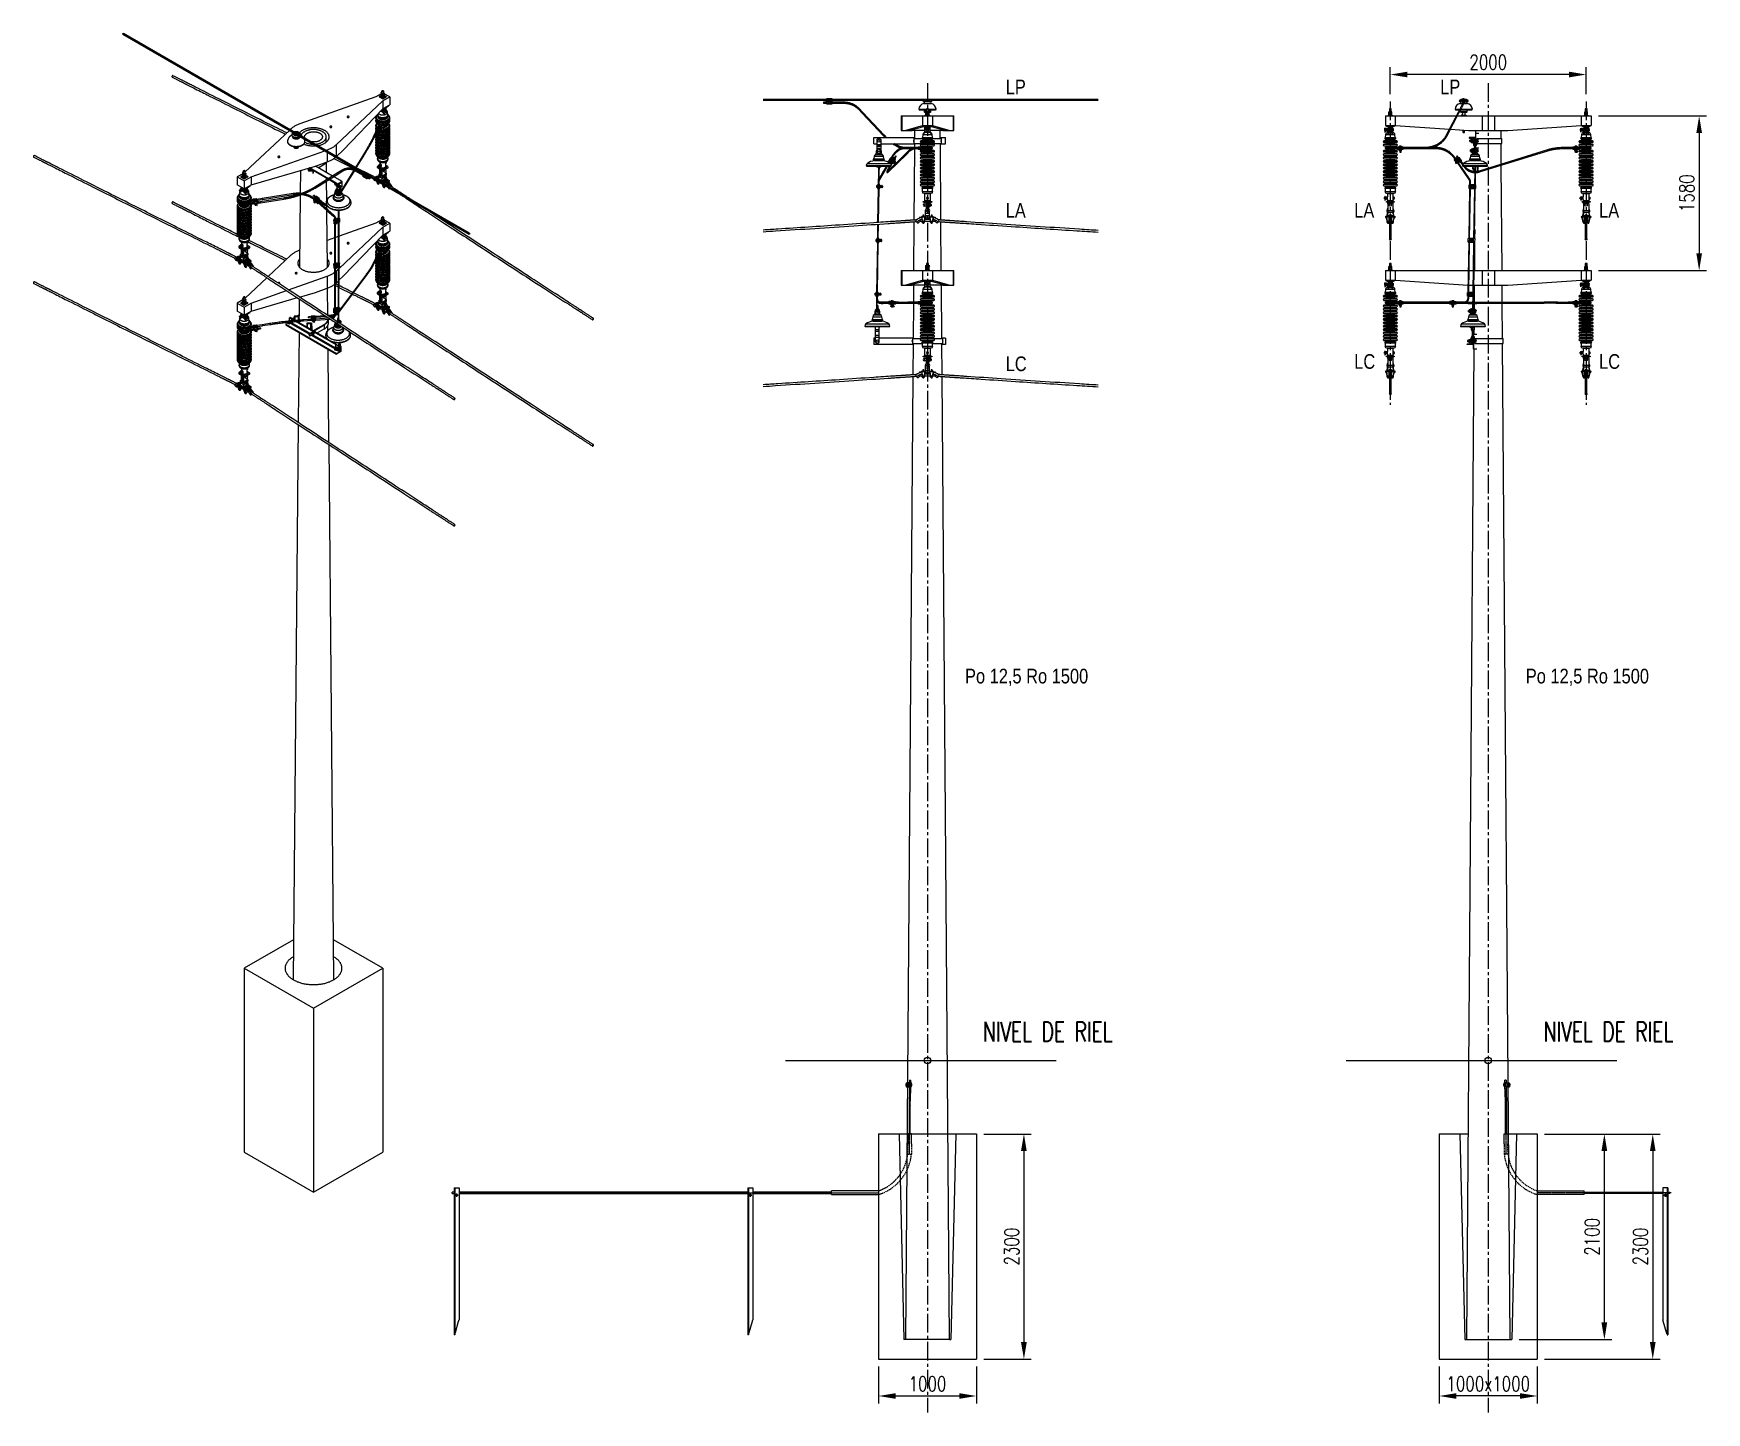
# Model space of a CAD drawing. Header units: millimetres. Extents: x 1587714 to 3094800, y -694377 to -413614.
# Drawn here: x 2846884 to 2863970, y -562341 to -548254 of the extents above; entities that cross this region are included whole.
import ezdxf

# ---------------------------------------------------------------- set-up
doc = ezdxf.new("R2010")
doc.units = ezdxf.units.MM
for name, pattern in [('CENTER2', [28.575, 19.05, -3.175, 3.175, -3.175]), ('CENTERX2', [20.32, 12.7, -2.54, 2.54, -2.54]), ('DASHED', [19.05, 12.7, -6.35])]:
    doc.linetypes.add(name, pattern=pattern)
for name, color, linetype in [('0_EJES', 1, 'CENTER2'), ('M0_EQUIPOS', 7, 'Continuous'), ('M_DIM', 1, 'Continuous'), ('Textos catenaria', 7, 'Continuous')]:
    doc.layers.add(name, color=color, linetype=linetype)
doc.styles.add('ARIAL', font='arial.ttf', dxfattribs={"width": 0.8})
doc.styles.add('SIMPLEX', font='simplex.shx', dxfattribs={"width": 0.75})
doc.dimstyles.new('MSF-DIM1-50', dxfattribs={"dimscale": 50, "dimtxt": 3, "dimasz": 3.5, "dimexe": 1.5, "dimexo": 1.5, "dimgap": 1, "dimtad": 1, "dimdec": 3, "dimdsep": 46, "dimtxsty": 'SIMPLEX', "dimcen": 1.5, "dimclrd": 251, "dimclre": 251, "dimclrt": 7, "dimaunit": 1, "dimadec": 3, "dimazin": 0, "dimtfac": 1, "dimtdec": 3, "dimtmove": 0, "dimatfit": 3, "dimfxl": 1, "dimtolj": 1, "dimtzin": 0, "dimarcsym": 0})

msp = doc.modelspace()

# ---------------------------------------------------------------- texts
at = {"layer": 'M_DIM', "color": 7, "style": 'ARIAL', "width": 0.8}
for s, p in [('LP', (2856812.9826, -548875.4787)), ('LP', (2861250.3392, -548875.4787)), ('LA', (2856812.9826, -550136.7493)), ('LA', (2860372.2741, -550136.7493)), ('LA', (2862873.1902, -550136.7493)), ('LC', (2856812.9826, -551703.5456)), ('LC', (2860372.2741, -551680.0428)), ('LC', (2862873.1902, -551680.0428)), ('Po 12,5 Ro 1500', (2856397.469, -554893.4442)), ('Po 12,5 Ro 1500', (2862124.339, -554893.4442))]:
    msp.add_text(s, height=150, dxfattribs=at).set_placement(p)
at = {"layer": 'Textos catenaria', "style": 'SIMPLEX', "width": 0.7}
for p in [(2856578.7638, -558550.567), (2862305.6338, -558550.567)]:
    msp.add_text('NIVEL DE RIEL', height=200, dxfattribs=at).set_placement(p)

# ---------------------------------------------------------------- blocks, each defined once
blk = doc.blocks.new('*D189')
at = {"color": 251, "lineweight": -2}
for p, q in [((2860741, -548874), (2860741, -548599)), ((2862741, -548874), (2862741, -548599)), ((2862566, -548674), (2860916, -548674))]:
    blk.add_line(p, q, dxfattribs=at)
at = {"color": 251}
for points in [[(2860916, -548645), (2860916, -548703), (2860741, -548674)], [(2862566, -548645), (2862566, -548703), (2862741, -548674)]]:
    blk.add_solid(points, dxfattribs=at)
at = {"layer": 'Defpoints', "color": 0}
for p in [(2860741, -548674), (2860741, -548949), (2862741, -548949)]:
    blk.add_point(p, dxfattribs=at)
at = {"color": 7, "insert": (2861741, -548549), "char_height": 150, "attachment_point": 5, "style": 'SIMPLEX'}
blk.add_mtext('\\A1;2000', dxfattribs=at)
blk = doc.blocks.new('*D190')
at = {"layer": 'Defpoints', "color": 0}
for p in [(2862241, -559496), (2862241, -561796), (2863421, -561796)]:
    blk.add_point(p, dxfattribs=at)
at = {"layer": 'M_DIM', "color": 251, "lineweight": -2}
for p, q in [((2862316, -559496), (2863496, -559496)), ((2863421, -559671), (2863421, -561621)), ((2862316, -561796), (2863496, -561796))]:
    blk.add_line(p, q, dxfattribs=at)
at = {"layer": 'M_DIM', "color": 251}
for points in [[(2863392, -559671), (2863450, -559671), (2863421, -559496)], [(2863392, -561621), (2863450, -561621), (2863421, -561796)]]:
    blk.add_solid(points, dxfattribs=at)
at = {"layer": 'M_DIM', "color": 7, "insert": (2863296, -560646), "char_height": 150, "attachment_point": 5, "rotation": 90, "style": 'SIMPLEX'}
blk.add_mtext('\\A1;2300', dxfattribs=at)
blk = doc.blocks.new('*D191')
at = {"layer": 'Defpoints', "color": 0}
for p in [(2862241, -559496), (2862927, -559496), (2861981, -561596)]:
    blk.add_point(p, dxfattribs=at)
at = {"layer": 'M_DIM', "color": 251, "lineweight": -2}
for p, q in [((2862316, -559496), (2863002, -559496)), ((2862927, -561421), (2862927, -559671)), ((2862056, -561596), (2863002, -561596))]:
    blk.add_line(p, q, dxfattribs=at)
at = {"layer": 'M_DIM', "color": 251}
for points in [[(2862897, -559671), (2862956, -559671), (2862927, -559496)], [(2862897, -561421), (2862956, -561421), (2862927, -561596)]]:
    blk.add_solid(points, dxfattribs=at)
at = {"layer": 'M_DIM', "color": 7, "insert": (2862802, -560546), "char_height": 150, "attachment_point": 5, "rotation": 90, "style": 'SIMPLEX'}
blk.add_mtext('\\A1;2100', dxfattribs=at)
blk = doc.blocks.new('*D192')
at = {"layer": 'Defpoints', "color": 0}
for p in [(2861241, -561796), (2862241, -561796), (2861241, -562172)]:
    blk.add_point(p, dxfattribs=at)
at = {"layer": 'M_DIM', "color": 251, "lineweight": -2}
for p, q in [((2861241, -561871), (2861241, -562247)), ((2862241, -561871), (2862241, -562247)), ((2862066, -562172), (2861416, -562172))]:
    blk.add_line(p, q, dxfattribs=at)
at = {"layer": 'M_DIM', "color": 251}
for points in [[(2861416, -562143), (2861416, -562201), (2861241, -562172)], [(2862066, -562143), (2862066, -562201), (2862241, -562172)]]:
    blk.add_solid(points, dxfattribs=at)
at = {"layer": 'M_DIM', "color": 7, "insert": (2861741, -562047), "char_height": 150, "attachment_point": 5, "style": 'SIMPLEX'}
blk.add_mtext('\\A1;1000x1000', dxfattribs=at)
blk = doc.blocks.new('*D193')
at = {"color": 251, "lineweight": -2}
for p, q in [((2862866, -549096), (2863970, -549096)), ((2863895, -549271), (2863895, -550501)), ((2862866, -550676), (2863970, -550676))]:
    blk.add_line(p, q, dxfattribs=at)
at = {"color": 251}
for points in [[(2863866, -549271), (2863924, -549271), (2863895, -549096)], [(2863866, -550501), (2863924, -550501), (2863895, -550676)]]:
    blk.add_solid(points, dxfattribs=at)
at = {"layer": 'Defpoints', "color": 0}
for p in [(2862791, -549096), (2862791, -550676), (2863895, -550676)]:
    blk.add_point(p, dxfattribs=at)
at = {"color": 7, "insert": (2863770, -549886), "char_height": 150, "attachment_point": 5, "rotation": 90, "style": 'SIMPLEX'}
blk.add_mtext('\\A1;1580', dxfattribs=at)
blk = doc.blocks.new('*D194')
at = {"color": 251, "lineweight": -2}
for p, q in [((2855514, -561871), (2855514, -562247)), ((2856514, -561871), (2856514, -562247)), ((2855689, -562172), (2856339, -562172))]:
    blk.add_line(p, q, dxfattribs=at)
at = {"color": 251}
for points in [[(2855689, -562143), (2855689, -562201), (2855514, -562172)], [(2856339, -562143), (2856339, -562201), (2856514, -562172)]]:
    blk.add_solid(points, dxfattribs=at)
at = {"layer": 'Defpoints', "color": 0}
for p in [(2855514, -561796), (2856514, -561796), (2856514, -562172)]:
    blk.add_point(p, dxfattribs=at)
at = {"color": 7, "insert": (2856014, -562047), "char_height": 150, "attachment_point": 5, "style": 'SIMPLEX'}
blk.add_mtext('\\A1;1000', dxfattribs=at)
blk = doc.blocks.new('*D195')
at = {"color": 251, "lineweight": -2}
for p, q in [((2856589, -559496), (2857074, -559496)), ((2856999, -559671), (2856999, -561621)), ((2856589, -561796), (2857074, -561796))]:
    blk.add_line(p, q, dxfattribs=at)
at = {"color": 251}
for points in [[(2856969, -559671), (2857028, -559671), (2856999, -559496)], [(2856969, -561621), (2857028, -561621), (2856999, -561796)]]:
    blk.add_solid(points, dxfattribs=at)
at = {"layer": 'Defpoints', "color": 0}
for p in [(2856514, -559496), (2856514, -561796), (2856999, -561796)]:
    blk.add_point(p, dxfattribs=at)
at = {"color": 7, "insert": (2856874, -560646), "char_height": 150, "attachment_point": 5, "rotation": 90, "style": 'SIMPLEX'}
blk.add_mtext('\\A1;2300', dxfattribs=at)
blk = doc.blocks.new('Al1 vista isométrica')
at = {"color": 7, "linetype": 'Continuous', "lineweight": 15}
for p, q in [((-1947, 11826), (503, 10412)), ((510, 10419), (-1942, 11834)), ((636, 11186), (-141, 10911)), ((230, 10697), (707, 11146)), ((692, 11218), (636, 11186)), ((691, 11200), (672, 11189)), ((672, 11189), (672, 11186)), ((672, 11189), (707, 11169)), ((672, 11186), (707, 11166)), ((690, 11233), (692, 11234)), ((690, 11233), (698, 11229)), ((693, 11234), (691, 11233)), ((691, 11206), (691, 11217)), ((691, 11203), (692, 11205)), ((691, 11192), (691, 11203)), ((691, 11193), (691, 11189)), ((694, 11234), (693, 11234)), ((693, 11233), (695, 11234)), ((693, 11232), (698, 11229)), ((698, 11232), (695, 11234)), ((698, 11244), (698, 11221)), ((699, 11200), (699, 11200)), ((699, 11186), (699, 11186)), ((701, 11249), (700, 11248)), ((703, 11199), (703, 11210)), ((703, 11185), (703, 11196)), ((707, 11169), (742, 11189)), ((707, 11146), (778, 11186)), ((707, 11166), (742, 11186)), ((707, 11169), (707, 11166)), ((707, 11146), (707, 11064)), ((712, 11221), (715, 11219)), ((712, 11220), (716, 11218)), ((714, 11248), (713, 11249)), ((717, 11221), (714, 11223)), ((715, 11200), (716, 11200)), ((715, 11186), (716, 11186)), ((717, 11221), (717, 11244)), ((717, 11226), (717, 11227)), ((719, 11202), (719, 11212)), ((719, 11188), (719, 11198)), ((722, 11208), (723, 11208)), ((723, 11211), (723, 11221)), ((778, 11186), (723, 11218)), ((723, 11197), (723, 11208)), ((742, 11189), (723, 11200)), ((723, 11189), (723, 11193)), ((742, 11189), (742, 11186)), ((778, 11186), (778, 11105)), ((304, 10644), (707, 11064)), ((657, 11012), (656, 11006)), ((656, 11006), (656, 11005)), ((656, 10985), (660, 10979)), ((686, 11042), (695, 11047)), ((695, 11052), (700, 11054)), ((700, 11054), (699, 11056)), ((701, 11041), (704, 11043)), ((707, 11064), (778, 11105)), ((710, 11066), (712, 11064)), ((718, 11059), (711, 11055)), ((711, 11055), (713, 11041)), ((712, 11064), (712, 11067)), ((719, 11064), (712, 11064)), ((719, 11048), (718, 11059)), ((719, 11071), (766, 11098)), ((719, 11064), (766, 11091)), ((719, 11071), (719, 11064)), ((721, 11041), (719, 11048)), ((720, 11047), (725, 11050)), ((722, 11054), (728, 11057)), ((729, 11059), (729, 11070)), ((738, 11071), (731, 11067)), ((731, 11067), (733, 11055)), ((733, 11055), (734, 11048)), ((738, 11071), (740, 11057)), ((754, 10979), (758, 10985)), ((758, 11006), (755, 11032)), ((766, 11091), (766, 11098)), ((-246, 10844), (-698, 10420)), ((-230, 10860), (-239, 10851)), ((-206, 10812), (-206, 10812)), ((-206, 10812), (-206, 10812)), ((-204, 10815), (-205, 10815)), ((-203, 10815), (-203, 10815)), ((-175, 10799), (-203, 10815)), ((-173, 10799), (-201, 10815)), ((-153, 10810), (-181, 10826)), ((-179, 10829), (-151, 10813)), ((-179, 10829), (-179, 10829)), ((-175, 10799), (-175, 10799)), ((-175, 10795), (-175, 10795)), ((-173, 10797), (-173, 10796)), ((-151, 10813), (-150, 10813)), ((-149, 10810), (-149, 10810)), ((-148, 10812), (-148, 10812)), ((-148, 10812), (-148, 10812)), ((-148, 10811), (-148, 10811)), ((-132, 10804), (-132, 10804)), ((130, 10725), (130, 10779)), ((627, 10813), (610, 10775)), ((619, 10771), (636, 10809)), ((643, 10847), (627, 10813)), ((636, 10809), (653, 10846)), ((638, 10850), (648, 10872)), ((638, 10850), (643, 10847)), ((638, 10840), (642, 10848)), ((641, 10841), (638, 10840)), ((652, 10852), (662, 10873)), ((655, 10911), (659, 10891)), ((656, 10850), (666, 10871)), ((687, 10845), (656, 10850)), ((656, 10845), (687, 10840)), ((687, 10835), (656, 10840)), ((656, 10835), (687, 10830)), ((663, 10821), (663, 10821)), ((668, 10893), (666, 10906)), ((671, 10871), (666, 10871)), ((666, 10860), (666, 10867)), ((668, 10854), (666, 10860)), ((666, 10832), (666, 10834)), ((667, 10905), (667, 10905)), ((670, 10822), (667, 10822)), ((668, 10854), (668, 10861)), ((679, 10852), (668, 10854)), ((668, 10826), (668, 10833)), ((670, 10822), (668, 10822)), ((668, 10819), (671, 10820)), ((670, 10825), (670, 10823)), ((670, 10822), (670, 10823)), ((670, 10819), (670, 10818)), ((671, 10825), (671, 10825)), ((672, 10815), (673, 10815)), ((679, 10852), (679, 10859)), ((687, 10857), (679, 10852)), ((679, 10824), (679, 10831)), ((680, 10815), (681, 10815)), ((682, 10825), (682, 10825)), ((683, 10823), (683, 10825)), ((685, 10825), (683, 10824)), ((685, 10824), (683, 10824)), ((683, 10821), (685, 10822)), ((683, 10818), (683, 10821)), ((697, 10867), (685, 10868)), ((692, 10840), (685, 10825)), ((687, 10845), (697, 10867)), ((687, 10857), (687, 10864)), ((687, 10829), (687, 10830)), ((687, 10830), (687, 10830)), ((691, 10846), (701, 10867)), ((693, 10821), (702, 10839)), ((695, 10823), (699, 10824)), ((698, 10826), (696, 10826)), ((699, 10838), (705, 10840)), ((705, 10830), (699, 10833)), ((699, 10824), (699, 10826)), ((705, 10840), (715, 10861)), ((705, 10830), (715, 10851)), ((715, 10851), (711, 10854)), ((740, 10903), (720, 10886)), ((726, 10879), (749, 10898)), ((-636, 10370), (115, 10636)), ((-266, 10736), (-266, 10736)), ((-202, 10680), (-202, 10676)), ((-151, 10676), (-151, 10680)), ((126, 10640), (141, 10645)), ((234, 10578), (304, 10644)), ((547, 10660), (499, 10580)), ((507, 10575), (555, 10655)), ((-717, 10428), (-717, 10404)), ((-713, 10432), (-714, 10432)), ((-700, 10432), (-701, 10432)), ((-698, 10405), (-698, 10428)), ((-636, 10288), (20, 10480)), ((-133, 10435), (-135, 10202)), ((-53, 10459), (-53, 10435)), ((-50, 10433), (-37, 10433)), ((-45, 10461), (149, 10349)), ((-45, 10461), (-28, 10452)), ((152, 10351), (-41, 10462)), ((-41, 10442), (-41, 10441)), ((-28, 10452), (-40, 10445)), ((-36, 10432), (-36, 10432)), ((-32, 10431), (-12, 10442)), ((-29, 10433), (-14, 10433)), ((-16, 10440), (-17, 10440)), ((-7, 10439), (-11, 10437)), ((-9, 10440), (-9, 10440)), ((-7, 10439), (149, 10349)), ((-7, 10439), (-7, 10408)), ((-3, 10437), (-3, 10406)), ((195, 10378), (19, 10480)), ((20, 10480), (141, 10523)), ((48, 10463), (98, 10492)), ((133, 10414), (132, 10520)), ((209, 10557), (420, 10451)), ((281, 10540), (224, 10569)), ((293, 10438), (253, 10413)), ((258, 10405), (298, 10430)), ((412, 10439), (284, 10228)), ((284, 10211), (421, 10434)), ((424, 10458), (417, 10447)), ((429, 10466), (424, 10468)), ((424, 10432), (503, 10387)), ((426, 10443), (432, 10453)), ((499, 10580), (429, 10466)), ((503, 10398), (429, 10441)), ((437, 10461), (507, 10575)), ((651, 10474), (651, 10469)), ((665, 10484), (653, 10477)), ((653, 10471), (668, 10462)), ((653, 10471), (653, 10465)), ((653, 10465), (705, 10436)), ((655, 10573), (655, 10557)), ((668, 10484), (662, 10481)), ((667, 10562), (670, 10560)), ((668, 10486), (668, 10482)), ((668, 10485), (668, 10482)), ((668, 10470), (675, 10475)), ((668, 10470), (668, 10463)), ((668, 10470), (668, 10460)), ((668, 10460), (670, 10461)), ((669, 10460), (668, 10459)), ((670, 10463), (669, 10462)), ((670, 10482), (670, 10486)), ((670, 10463), (670, 10472)), ((670, 10461), (670, 10463)), ((670, 10461), (705, 10441)), ((672, 10491), (671, 10490)), ((671, 10488), (672, 10487)), ((672, 10473), (672, 10472)), ((680, 10496), (673, 10492)), ((673, 10491), (673, 10492)), ((680, 10487), (676, 10485)), ((680, 10472), (676, 10471)), ((677, 10522), (677, 10498)), ((679, 10499), (677, 10498)), ((677, 10451), (680, 10449)), ((681, 10449), (679, 10447)), ((679, 10403), (679, 10447)), ((679, 10447), (682, 10445)), ((683, 10478), (680, 10476)), ((681, 10473), (680, 10473)), ((687, 10491), (681, 10488)), ((687, 10477), (681, 10473)), ((685, 10447), (682, 10445)), ((682, 10445), (682, 10403)), ((691, 10482), (684, 10478)), ((685, 10435), (685, 10447)), ((685, 10435), (694, 10429)), ((690, 10423), (695, 10420)), ((691, 10475), (693, 10476)), ((694, 10429), (694, 10442)), ((697, 10440), (695, 10437)), ((695, 10437), (699, 10435)), ((695, 10396), (695, 10437)), ((699, 10435), (701, 10438)), ((699, 10435), (699, 10392)), ((705, 10436), (705, 10441)), ((711, 10431), (721, 10425)), ((711, 10431), (712, 10431)), ((716, 10441), (761, 10467)), ((716, 10436), (761, 10462)), ((716, 10441), (716, 10436)), ((729, 10439), (725, 10441)), ((735, 10447), (735, 10440)), ((737, 10476), (737, 10522)), ((737, 10509), (741, 10511)), ((761, 10474), (737, 10487)), ((745, 10560), (747, 10562)), ((760, 10557), (760, 10573)), ((761, 10462), (761, 10467)), ((764, 10465), (764, 10470)), ((-722, 10402), (-778, 10370)), ((-778, 10370), (-707, 10329)), ((-778, 10370), (-778, 10288)), ((-707, 10248), (-778, 10288)), ((-723, 10384), (-742, 10373)), ((-742, 10373), (-742, 10370)), ((-742, 10373), (-707, 10352)), ((-742, 10370), (-707, 10350)), ((-740, 10250), (-739, 10253)), ((-739, 10250), (-729, 10256)), ((-738, 10258), (-738, 10259)), ((-734, 10263), (-735, 10263)), ((-724, 10417), (-722, 10418)), ((-724, 10416), (-717, 10412)), ((-722, 10418), (-723, 10417)), ((-723, 10389), (-723, 10400)), ((-723, 10386), (-722, 10389)), ((-723, 10376), (-723, 10386)), ((-723, 10377), (-723, 10373)), ((-720, 10417), (-722, 10418)), ((-721, 10416), (-720, 10417)), ((-721, 10415), (-717, 10413)), ((-717, 10416), (-720, 10417)), ((-715, 10384), (-715, 10384)), ((-715, 10370), (-715, 10370)), ((-711, 10383), (-711, 10393)), ((-711, 10369), (-711, 10380)), ((-707, 10352), (-672, 10373)), ((-707, 10329), (-636, 10370)), ((-707, 10350), (-672, 10370)), ((-707, 10352), (-707, 10350)), ((-707, 10329), (-707, 10248)), ((-707, 10248), (-636, 10288)), ((-702, 10404), (-699, 10403)), ((-702, 10404), (-699, 10402)), ((-697, 10404), (-700, 10406)), ((-699, 10384), (-698, 10384)), ((-699, 10370), (-698, 10370)), ((-697, 10410), (-698, 10410)), ((-695, 10385), (-695, 10396)), ((-695, 10371), (-695, 10382)), ((-695, 10254), (-648, 10282)), ((-695, 10248), (-648, 10275)), ((-695, 10254), (-695, 10248)), ((-692, 10392), (-691, 10391)), ((-691, 10394), (-691, 10405)), ((-691, 10381), (-691, 10391)), ((-672, 10373), (-691, 10384)), ((-691, 10373), (-691, 10377)), ((-685, 10242), (-685, 10254)), ((-676, 10255), (-683, 10251)), ((-676, 10255), (-674, 10241)), ((-672, 10373), (-672, 10370)), ((-648, 10275), (-648, 10282)), ((-636, 10370), (-636, 10288)), ((-4, 10406), (-3, 10406)), ((253, 10413), (12, 10264)), ((18, 10256), (258, 10405)), ((134, 10339), (134, 10358)), ((136, 10135), (134, 10328)), ((159, 10344), (250, 10291)), ((159, 10344), (222, 10307)), ((249, 10295), (162, 10345)), ((294, 10321), (205, 10372)), ((218, 10296), (218, 10295)), ((227, 10304), (220, 10300)), ((223, 10287), (224, 10286)), ((227, 10303), (227, 10302)), ((227, 10286), (227, 10282)), ((229, 10282), (227, 10281)), ((228, 10302), (228, 10301)), ((228, 10286), (241, 10293)), ((228, 10286), (228, 10285)), ((231, 10285), (228, 10284)), ((228, 10282), (230, 10283)), ((230, 10283), (230, 10284)), ((231, 10285), (231, 10288)), ((232, 10286), (232, 10280)), ((259, 10265), (232, 10280)), ((261, 10259), (234, 10275)), ((234, 10275), (237, 10273)), ((264, 10258), (237, 10273)), ((265, 10255), (238, 10271)), ((238, 10271), (238, 10246)), ((239, 10293), (240, 10293)), ((244, 10283), (247, 10284)), ((294, 10321), (249, 10295)), ((249, 10295), (249, 10293)), ((252, 10291), (283, 10310)), ((259, 10296), (259, 10265)), ((261, 10259), (264, 10258)), ((263, 10267), (263, 10298)), ((263, 10283), (290, 10268)), ((267, 10263), (264, 10265)), ((265, 10255), (265, 10222)), ((269, 10210), (269, 10258)), ((272, 10266), (275, 10271)), ((274, 10260), (274, 10212)), ((278, 10269), (275, 10264)), ((276, 10274), (276, 10276)), ((289, 10307), (289, 10270)), ((292, 10268), (294, 10269)), ((294, 10269), (294, 10321)), ((544, 10389), (503, 10412)), ((503, 10412), (503, 10378)), ((544, 10355), (503, 10378)), ((504, 10376), (544, 10353)), ((514, 10421), (506, 10417)), ((547, 10394), (506, 10417)), ((509, 10398), (509, 10398)), ((554, 10398), (514, 10421)), ((555, 10398), (515, 10421)), ((519, 10420), (518, 10419)), ((559, 10397), (519, 10420)), ((520, 10379), (520, 10379)), ((527, 10388), (527, 10388)), ((538, 10369), (538, 10369)), ((540, 10409), (539, 10409)), ((543, 10408), (542, 10409)), ((544, 10389), (544, 10355)), ((554, 10398), (547, 10394)), ((547, 10353), (553, 10358)), ((551, 10384), (548, 10386)), ((548, 10386), (1589, 9785)), ((548, 10361), (571, 10348)), ((551, 10392), (554, 10395)), ((551, 10370), (551, 10383)), ((575, 10356), (551, 10370)), ((1593, 9793), (553, 10394)), ((554, 10382), (554, 10370)), ((559, 10397), (555, 10395)), ((557, 10399), (557, 10398)), ((559, 10390), (559, 10397)), ((559, 10365), (559, 10379)), ((561, 10398), (560, 10398)), ((561, 10389), (562, 10390)), ((563, 10392), (563, 10393)), ((619, 10337), (615, 10344)), ((616, 10358), (616, 10357)), ((616, 10357), (616, 10357)), ((637, 10369), (635, 10368)), ((637, 10369), (635, 10368)), ((637, 10369), (637, 10369)), ((638, 10348), (639, 10344)), ((640, 10350), (653, 10358)), ((658, 10335), (640, 10346)), ((643, 10367), (643, 10361)), ((643, 10331), (647, 10316)), ((657, 10376), (644, 10369)), ((648, 10315), (660, 10308)), ((652, 10303), (652, 10312)), ((652, 10311), (652, 10312)), ((652, 10303), (655, 10301)), ((658, 10355), (653, 10358)), ((654, 10311), (654, 10310)), ((654, 10310), (655, 10310)), ((655, 10309), (655, 10311)), ((655, 10301), (659, 10299)), ((656, 10300), (656, 10300)), ((657, 10298), (658, 10297)), ((668, 10371), (658, 10365)), ((659, 10307), (658, 10308)), ((668, 10371), (659, 10376)), ((660, 10308), (659, 10307)), ((659, 10299), (659, 10307)), ((659, 10299), (664, 10299)), ((664, 10299), (669, 10300)), ((665, 10336), (665, 10336)), ((665, 10297), (666, 10298)), ((667, 10308), (675, 10312)), ((668, 10349), (672, 10370)), ((668, 10349), (694, 10333)), ((668, 10349), (668, 10349)), ((668, 10349), (668, 10349)), ((668, 10300), (668, 10300)), ((669, 10300), (669, 10309)), ((669, 10300), (670, 10303)), ((670, 10303), (672, 10306)), ((672, 10370), (672, 10377)), ((672, 10370), (698, 10355)), ((672, 10306), (672, 10310)), ((677, 10402), (674, 10400)), ((683, 10388), (679, 10385)), ((686, 10373), (691, 10376)), ((698, 10355), (694, 10333)), ((698, 10335), (694, 10333)), ((694, 10333), (694, 10333)), ((696, 10312), (699, 10310)), ((696, 10312), (696, 10312)), ((697, 10312), (699, 10311)), ((702, 10364), (698, 10362)), ((698, 10362), (698, 10355)), ((702, 10357), (698, 10335)), ((698, 10313), (699, 10310)), ((699, 10316), (713, 10324)), ((718, 10301), (699, 10312)), ((700, 10331), (726, 10346)), ((700, 10331), (718, 10321)), ((718, 10360), (701, 10350)), ((701, 10354), (704, 10352)), ((702, 10351), (701, 10352)), ((702, 10364), (702, 10357)), ((713, 10363), (702, 10357)), ((706, 10353), (702, 10356)), ((702, 10332), (718, 10323)), ((702, 10297), (706, 10282)), ((705, 10376), (732, 10392)), ((705, 10374), (713, 10369)), ((708, 10280), (720, 10273)), ((711, 10268), (711, 10277)), ((711, 10268), (715, 10266)), ((718, 10321), (713, 10324)), ((714, 10358), (714, 10359)), ((714, 10277), (714, 10275)), ((714, 10275), (714, 10276)), ((714, 10275), (714, 10276)), ((716, 10376), (715, 10382)), ((715, 10266), (715, 10266)), ((715, 10266), (719, 10264)), ((743, 10361), (716, 10376)), ((729, 10339), (716, 10331)), ((717, 10263), (718, 10263)), ((727, 10337), (718, 10342)), ((719, 10273), (718, 10274)), ((719, 10264), (719, 10273)), ((720, 10273), (719, 10273)), ((719, 10264), (724, 10265)), ((720, 10343), (729, 10338)), ((731, 10339), (722, 10344)), ((723, 10344), (723, 10344)), ((739, 10378), (724, 10387)), ((724, 10265), (729, 10266)), ((738, 10309), (725, 10301)), ((725, 10263), (726, 10263)), ((727, 10273), (735, 10278)), ((727, 10266), (727, 10266)), ((728, 10365), (728, 10365)), ((728, 10315), (738, 10309)), ((729, 10266), (729, 10274)), ((729, 10266), (730, 10269)), ((730, 10269), (731, 10272)), ((731, 10272), (731, 10276)), ((735, 10418), (735, 10398)), ((749, 10327), (737, 10320)), ((738, 10309), (737, 10295)), ((742, 10387), (739, 10385)), ((739, 10385), (739, 10378)), ((739, 10378), (742, 10361)), ((747, 10325), (739, 10330)), ((739, 10287), (739, 10287)), ((741, 10331), (746, 10328)), ((742, 10381), (742, 10387)), ((746, 10363), (742, 10381)), ((742, 10361), (746, 10363)), ((746, 10331), (743, 10332)), ((758, 10318), (745, 10311)), ((757, 10304), (745, 10311)), ((746, 10363), (746, 10363)), ((746, 10328), (749, 10326)), ((748, 10344), (749, 10344)), ((751, 10328), (751, 10328)), ((751, 10327), (751, 10328)), ((756, 10344), (774, 10334)), ((756, 10294), (769, 10301)), ((761, 10322), (757, 10324)), ((757, 10304), (770, 10311)), ((757, 10295), (757, 10304)), ((770, 10302), (757, 10295)), ((770, 10311), (758, 10318)), ((771, 10311), (759, 10318)), ((774, 10330), (761, 10322)), ((761, 10322), (761, 10321)), ((770, 10311), (770, 10302)), ((771, 10312), (776, 10331)), ((771, 10304), (771, 10311)), ((779, 10263), (779, 10263)), ((780, 10252), (779, 10252)), ((800, 10275), (798, 10274)), ((-755, 10216), (-758, 10189)), ((-758, 10189), (-758, 10189)), ((-758, 10169), (-754, 10163)), ((-755, 10232), (-755, 10232)), ((-747, 10240), (-753, 10236)), ((-750, 10238), (-750, 10240)), ((-750, 10223), (-749, 10223)), ((-748, 10243), (-748, 10243)), ((-748, 10243), (-748, 10243)), ((-747, 10241), (-747, 10237)), ((-747, 10240), (-747, 10237)), ((-747, 10222), (-747, 10215)), ((-747, 10222), (-747, 10211)), ((-745, 10212), (-747, 10211)), ((-745, 10247), (-746, 10246)), ((-744, 10215), (-746, 10214)), ((-746, 10212), (-745, 10213)), ((-741, 10249), (-745, 10247)), ((-745, 10222), (-737, 10227)), ((-745, 10213), (-745, 10214)), ((-744, 10237), (-744, 10241)), ((-744, 10215), (-744, 10223)), ((-741, 10224), (-741, 10224)), ((-740, 10249), (-739, 10250)), ((-731, 10244), (-735, 10241)), ((-731, 10224), (-735, 10222)), ((-730, 10245), (-720, 10250)), ((-726, 10231), (-730, 10229)), ((-730, 10225), (-720, 10231)), ((-730, 10225), (-730, 10225)), ((-728, 10238), (-728, 10238)), ((-725, 10232), (-715, 10238)), ((-713, 10225), (-710, 10226)), ((-704, 10249), (-702, 10248)), ((-696, 10243), (-703, 10239)), ((-703, 10239), (-702, 10225)), ((-702, 10248), (-702, 10250)), ((-695, 10248), (-702, 10248)), ((-695, 10231), (-696, 10243)), ((-695, 10231), (-689, 10234)), ((-693, 10224), (-695, 10231)), ((-692, 10237), (-686, 10241)), ((-683, 10251), (-681, 10239)), ((-649, 10096), (-682, 10083)), ((-681, 10239), (-680, 10232)), ((-678, 10074), (-645, 10087)), ((-667, 10089), (-667, 10089)), ((-656, 10189), (-660, 10216)), ((-660, 10163), (-656, 10169)), ((-618, 10134), (-629, 10132)), ((-628, 10123), (-614, 10125)), ((-620, 10140), (-618, 10134)), ((-582, 10146), (-619, 10141)), ((-617, 10125), (-617, 10125)), ((-605, 10106), (-617, 10105)), ((-606, 10114), (-615, 10132)), ((-615, 10127), (-606, 10109)), ((-607, 10106), (-615, 10122)), ((-615, 10117), (-610, 10106)), ((-615, 10095), (-603, 10097)), ((-606, 10114), (-570, 10120)), ((-605, 10113), (-569, 10118)), ((-603, 10128), (-603, 10135)), ((-600, 10122), (-603, 10128)), ((-603, 10097), (-566, 10103)), ((-603, 10102), (-602, 10101)), ((-602, 10091), (-603, 10097)), ((-602, 10101), (-565, 10107)), ((-602, 10091), (-565, 10097)), ((-602, 10090), (-566, 10096)), ((-600, 10122), (-600, 10128)), ((-590, 10120), (-600, 10122)), ((-599, 10091), (-599, 10086)), ((-597, 10083), (-596, 10082)), ((-590, 10120), (-590, 10127)), ((-582, 10124), (-590, 10120)), ((-590, 10092), (-590, 10092)), ((-589, 10086), (-577, 10079)), ((-589, 10082), (-588, 10083)), ((-577, 10081), (-588, 10088)), ((-578, 10083), (-588, 10088)), ((-587, 10092), (-587, 10093)), ((-586, 10087), (-586, 10093)), ((-582, 10124), (-582, 10131)), ((-524, 10149), (-579, 10140)), ((-570, 10120), (-578, 10138)), ((-578, 10082), (-578, 10083)), ((-575, 10131), (-522, 10139)), ((-544, 10116), (-566, 10112)), ((-566, 10103), (-543, 10106)), ((-565, 10097), (-566, 10103)), ((-305, 10153), (-544, 10116)), ((-543, 10106), (-304, 10143)), ((-207, 10199), (-524, 10149)), ((-522, 10140), (-206, 10189)), ((-135, 10185), (-142, 9446)), ((0, 10175), (21, 10157)), ((2, 10135), (4, 10136)), ((4, 10135), (2, 10134)), ((2, 10134), (3, 10132)), ((2, 10118), (2, 10116)), ((3, 10132), (4, 10133)), ((3, 10131), (7, 10121)), ((11, 10125), (3, 10119)), ((9, 10123), (4, 10136)), ((9, 10123), (5, 10132)), ((28, 10164), (6, 10182)), ((8, 10109), (9, 10108)), ((8, 10109), (8, 10109)), ((10, 10109), (11, 10109)), ((11, 10126), (11, 10126)), ((11, 10111), (12, 10108)), ((12, 10131), (14, 10132)), ((12, 10124), (17, 10127)), ((12, 10107), (12, 10107)), ((13, 10133), (22, 10125)), ((14, 10110), (13, 10112)), ((14, 10111), (18, 10114)), ((15, 10109), (14, 10112)), ((17, 10142), (17, 10151)), ((17, 10121), (42, 10099)), ((18, 10115), (22, 10117)), ((28, 10133), (20, 10140)), ((22, 10125), (20, 10120)), ((45, 10099), (20, 10120)), ((22, 10154), (22, 10138)), ((47, 10104), (22, 10125)), ((23, 10156), (26, 10153)), ((24, 10113), (26, 10114)), ((26, 10165), (28, 10171)), ((28, 10164), (26, 10165)), ((27, 10137), (26, 10157)), ((29, 10127), (27, 10129)), ((52, 10107), (27, 10129)), ((54, 10105), (29, 10127)), ((57, 10148), (31, 10170)), ((31, 10161), (31, 10140)), ((57, 10118), (31, 10140)), ((57, 10116), (32, 10138)), ((37, 10148), (44, 10153)), ((37, 10141), (37, 10148)), ((37, 10141), (44, 10146)), ((44, 10132), (37, 10141)), ((44, 10132), (50, 10137)), ((50, 10130), (44, 10132)), ((47, 10104), (45, 10099)), ((47, 10103), (139, 10024)), ((50, 10151), (50, 10151)), ((50, 10130), (56, 10135)), ((54, 10105), (52, 10107)), ((56, 10135), (57, 10118)), ((56, 10128), (101, 10092)), ((145, 10032), (56, 10108)), ((57, 10141), (57, 10141)), ((107, 10099), (57, 10140)), ((210, 10187), (204, 10166)), ((216, 10133), (222, 10130)), ((218, 10214), (218, 10214)), ((227, 10222), (220, 10218)), ((223, 10205), (224, 10205)), ((228, 10235), (225, 10234)), ((227, 10221), (227, 10220)), ((227, 10204), (227, 10200)), ((229, 10201), (227, 10200)), ((228, 10220), (228, 10220)), ((228, 10204), (241, 10212)), ((228, 10204), (228, 10203)), ((231, 10203), (228, 10202)), ((228, 10200), (230, 10201)), ((230, 10201), (230, 10203)), ((232, 10225), (231, 10225)), ((231, 10220), (231, 10221)), ((231, 10203), (231, 10206)), ((233, 10225), (232, 10225)), ((238, 10246), (235, 10244)), ((239, 10211), (240, 10211)), ((250, 10197), (243, 10201)), ((244, 10201), (247, 10203)), ((255, 10193), (255, 10215)), ((255, 10194), (256, 10190)), ((255, 10193), (255, 10194)), ((262, 10215), (266, 10217)), ((262, 10215), (262, 10193)), ((262, 10193), (264, 10194)), ((264, 10194), (269, 10197)), ((266, 10217), (266, 10199)), ((266, 10206), (268, 10207)), ((268, 10207), (273, 10210)), ((269, 10210), (274, 10212)), ((281, 10204), (275, 10201)), ((282, 10226), (279, 10224)), ((279, 10224), (279, 10207)), ((282, 10205), (281, 10204)), ((282, 10205), (282, 10226)), ((284, 10207), (284, 10228)), ((290, 10130), (296, 10133)), ((308, 10166), (303, 10187)), ((773, 10249), (777, 10250)), ((777, 10250), (779, 10252)), ((-577, 10079), (-577, 10081)), ((136, 10039), (136, 10073)), ((142, 9446), (137, 10026)), ((139, 10024), (205, 9967)), ((212, 9974), (145, 10032)), ((206, 9933), (206, 9932)), ((207, 9929), (208, 9928)), ((209, 9929), (207, 9927)), ((210, 9939), (209, 9939)), ((209, 9925), (211, 9927)), ((209, 9925), (210, 9926)), ((210, 9924), (210, 9893)), ((216, 9924), (210, 9923)), ((210, 9891), (210, 9923)), ((216, 9938), (213, 9940)), ((214, 9930), (214, 9929)), ((216, 9944), (215, 8966)), ((216, 9892), (216, 9924)), ((219, 9918), (220, 9921)), ((219, 9887), (219, 9918)), ((226, 9950), (226, 9949)), ((226, 9945), (229, 9949)), ((228, 9948), (226, 9949)), ((226, 9923), (226, 9944)), ((226, 9934), (244, 9944)), ((248, 9942), (226, 9929)), ((226, 9938), (229, 9936)), ((227, 9950), (229, 9949)), ((229, 9926), (252, 9939)), ((232, 9891), (232, 9922)), ((257, 9937), (234, 9924)), ((234, 9892), (234, 9924)), ((238, 9910), (242, 9920)), ((238, 9910), (244, 9907)), ((241, 9905), (238, 9910)), ((242, 9920), (249, 9925)), ((242, 9920), (248, 9917)), ((249, 9925), (255, 9921)), ((252, 10030), (252, 9939)), ((252, 9945), (252, 9945)), ((260, 9907), (260, 9938)), ((261, 9943), (261, 10030)), ((261, 9944), (268, 9945)), ((261, 9944), (261, 9944)), ((268, 9912), (268, 9944)), ((692, 9928), (636, 9896)), ((690, 9943), (692, 9944)), ((690, 9943), (698, 9939)), ((693, 9944), (691, 9943)), ((691, 9916), (691, 9926)), ((691, 9913), (692, 9915)), ((691, 9902), (691, 9913)), ((694, 9943), (693, 9944)), ((693, 9943), (695, 9944)), ((693, 9942), (698, 9939)), ((698, 9942), (695, 9944)), ((698, 9954), (698, 9930)), ((701, 9958), (700, 9958)), ((703, 9909), (703, 9920)), ((712, 9931), (715, 9929)), ((712, 9930), (716, 9928)), ((714, 9958), (713, 9958)), ((717, 9931), (714, 9933)), ((717, 9931), (717, 9954)), ((717, 9936), (717, 9937)), ((719, 9911), (719, 9922)), ((722, 9918), (723, 9918)), ((723, 9921), (723, 9931)), ((778, 9896), (723, 9928)), ((723, 9907), (723, 9918)), ((-760, 9756), (-760, 9740)), ((-747, 9745), (-745, 9744)), ((-670, 9744), (-667, 9745)), ((-655, 9740), (-655, 9756)), ((216, 9748), (139, 9720)), ((216, 9892), (210, 9891)), ((226, 9468), (226, 9887)), ((252, 9760), (226, 9751)), ((257, 9905), (234, 9892)), ((241, 9905), (247, 9901)), ((252, 9903), (252, 9483)), ((261, 9487), (261, 9907)), ((636, 9896), (261, 9763)), ((261, 9435), (707, 9856)), ((304, 9354), (707, 9774)), ((691, 9910), (672, 9899)), ((672, 9899), (672, 9896)), ((672, 9899), (707, 9879)), ((672, 9896), (707, 9876)), ((686, 9752), (695, 9757)), ((691, 9903), (691, 9899)), ((695, 9761), (700, 9764)), ((699, 9910), (699, 9910)), ((699, 9896), (699, 9896)), ((700, 9764), (699, 9766)), ((701, 9751), (704, 9753)), ((703, 9895), (703, 9906)), ((707, 9879), (742, 9899)), ((707, 9856), (778, 9896)), ((707, 9876), (742, 9896)), ((707, 9879), (707, 9876)), ((707, 9856), (707, 9774)), ((707, 9774), (778, 9815)), ((710, 9775), (712, 9774)), ((718, 9769), (711, 9765)), ((711, 9765), (713, 9751)), ((712, 9774), (712, 9777)), ((719, 9774), (712, 9774)), ((715, 9910), (716, 9910)), ((715, 9896), (716, 9896)), ((719, 9757), (718, 9769)), ((719, 9898), (719, 9908)), ((719, 9781), (766, 9808)), ((719, 9774), (766, 9801)), ((719, 9781), (719, 9774)), ((721, 9750), (719, 9757)), ((720, 9757), (725, 9760)), ((722, 9764), (728, 9767)), ((742, 9899), (723, 9910)), ((723, 9899), (723, 9903)), ((729, 9768), (729, 9780)), ((738, 9781), (731, 9777)), ((731, 9777), (733, 9765)), ((733, 9765), (734, 9758)), ((738, 9781), (740, 9767)), ((742, 9899), (742, 9896)), ((758, 9715), (755, 9742)), ((766, 9801), (766, 9808)), ((778, 9896), (778, 9815)), ((-764, 9657), (-764, 9652)), ((-749, 9668), (-761, 9661)), ((-761, 9654), (-747, 9646)), ((-761, 9654), (-761, 9649)), ((-761, 9649), (-710, 9619)), ((-747, 9668), (-752, 9664)), ((-747, 9669), (-747, 9666)), ((-747, 9654), (-747, 9643)), ((-745, 9644), (-747, 9643)), ((-746, 9669), (-746, 9665)), ((-746, 9654), (-739, 9658)), ((-746, 9654), (-746, 9647)), ((-746, 9644), (-744, 9645)), ((-744, 9647), (-745, 9646)), ((-742, 9675), (-744, 9674)), ((-744, 9665), (-744, 9669)), ((-744, 9647), (-744, 9655)), ((-744, 9645), (-744, 9646)), ((-744, 9644), (-710, 9624)), ((-743, 9671), (-742, 9671)), ((-742, 9675), (-741, 9676)), ((-742, 9656), (-742, 9656)), ((-734, 9679), (-741, 9676)), ((-737, 9586), (-741, 9584)), ((-735, 9671), (-738, 9669)), ((-735, 9656), (-738, 9654)), ((-737, 9705), (-737, 9682)), ((-735, 9683), (-737, 9682)), ((-737, 9634), (-735, 9633)), ((-733, 9633), (-735, 9630)), ((-735, 9587), (-735, 9630)), ((-735, 9630), (-732, 9628)), ((-731, 9571), (-735, 9569)), ((-727, 9675), (-734, 9671)), ((-731, 9661), (-734, 9659)), ((-727, 9660), (-734, 9657)), ((-734, 9657), (-734, 9657)), ((-730, 9631), (-732, 9628)), ((-732, 9628), (-732, 9587)), ((-723, 9666), (-730, 9662)), ((-730, 9618), (-730, 9631)), ((-730, 9618), (-721, 9613)), ((-724, 9607), (-719, 9604)), ((-723, 9658), (-722, 9659)), ((-721, 9613), (-721, 9626)), ((-717, 9624), (-719, 9621)), ((-719, 9621), (-716, 9619)), ((-719, 9580), (-719, 9621)), ((-716, 9619), (-713, 9621)), ((-716, 9619), (-716, 9575)), ((-710, 9619), (-710, 9624)), ((-709, 9560), (-682, 9575)), ((-703, 9615), (-693, 9609)), ((-703, 9614), (-703, 9614)), ((-698, 9624), (-653, 9651)), ((-698, 9619), (-653, 9645)), ((-698, 9624), (-698, 9619)), ((-676, 9562), (-691, 9570)), ((-685, 9623), (-689, 9625)), ((-679, 9631), (-679, 9624)), ((-679, 9602), (-679, 9582)), ((-677, 9660), (-677, 9705)), ((-677, 9692), (-674, 9694)), ((-653, 9657), (-677, 9671)), ((-672, 9571), (-676, 9569)), ((-676, 9569), (-676, 9562)), ((-672, 9564), (-672, 9571)), ((-653, 9645), (-653, 9651)), ((-651, 9649), (-651, 9654)), ((-230, 9570), (-462, 9351)), ((-140, 9621), (-141, 9621)), ((638, 9560), (648, 9581)), ((652, 9561), (662, 9583)), ((655, 9621), (659, 9601)), ((657, 9722), (656, 9715)), ((656, 9715), (656, 9715)), ((656, 9695), (660, 9689)), ((656, 9560), (666, 9581)), ((668, 9602), (666, 9616)), ((671, 9580), (666, 9581)), ((666, 9570), (666, 9577)), ((668, 9564), (666, 9570)), ((667, 9615), (667, 9615)), ((668, 9564), (668, 9571)), ((679, 9562), (679, 9569)), ((697, 9576), (685, 9578)), ((687, 9555), (697, 9576)), ((687, 9567), (687, 9573)), ((691, 9555), (701, 9577)), ((705, 9550), (715, 9571)), ((740, 9613), (720, 9596)), ((726, 9589), (749, 9608)), ((754, 9689), (758, 9695)), ((-798, 9541), (-800, 9540)), ((-800, 9540), (-798, 9541)), ((-795, 9521), (-800, 9528)), ((-798, 9541), (-798, 9541)), ((-777, 9553), (-779, 9552)), ((-777, 9553), (-779, 9552)), ((-777, 9553), (-777, 9553)), ((-776, 9531), (-768, 9500)), ((-774, 9534), (-761, 9542)), ((-756, 9519), (-774, 9530)), ((-766, 9498), (-774, 9530)), ((-771, 9551), (-771, 9545)), ((-757, 9560), (-770, 9553)), ((-766, 9498), (-754, 9491)), ((-763, 9487), (-763, 9495)), ((-762, 9495), (-763, 9495)), ((-763, 9487), (-759, 9484)), ((-756, 9539), (-761, 9542)), ((-760, 9495), (-760, 9493)), ((-760, 9493), (-760, 9494)), ((-760, 9493), (-760, 9494)), ((-759, 9484), (-759, 9484)), ((-759, 9484), (-755, 9482)), ((-757, 9481), (-756, 9481)), ((-746, 9555), (-756, 9549)), ((-754, 9491), (-756, 9519)), ((-755, 9491), (-756, 9492)), ((-746, 9555), (-755, 9560)), ((-755, 9482), (-755, 9491)), ((-754, 9491), (-755, 9491)), ((-755, 9482), (-750, 9483)), ((-750, 9483), (-745, 9484)), ((-749, 9519), (-749, 9519)), ((-747, 9491), (-749, 9519)), ((-749, 9481), (-748, 9481)), ((-747, 9491), (-737, 9497)), ((-747, 9484), (-747, 9484)), ((-746, 9532), (-742, 9554)), ((-746, 9533), (-746, 9533)), ((-746, 9532), (-720, 9517)), ((-746, 9532), (-746, 9532)), ((-745, 9484), (-745, 9492)), ((-745, 9484), (-744, 9487)), ((-744, 9487), (-742, 9490)), ((-742, 9554), (-742, 9560)), ((-742, 9554), (-716, 9539)), ((-742, 9490), (-742, 9494)), ((-728, 9557), (-723, 9559)), ((-721, 9493), (-718, 9496)), ((-716, 9539), (-720, 9517)), ((-716, 9519), (-720, 9517)), ((-720, 9517), (-720, 9517)), ((-718, 9495), (-715, 9494)), ((-717, 9496), (-716, 9495)), ((-712, 9547), (-716, 9545)), ((-716, 9545), (-716, 9539)), ((-712, 9541), (-716, 9519)), ((-716, 9497), (-708, 9465)), ((-715, 9515), (-688, 9530)), ((-715, 9515), (-697, 9504)), ((-715, 9499), (-701, 9507)), ((-696, 9485), (-715, 9495)), ((-706, 9464), (-715, 9495)), ((-696, 9544), (-714, 9534)), ((-708, 9537), (-713, 9540)), ((-713, 9538), (-710, 9536)), ((-712, 9535), (-713, 9535)), ((-712, 9547), (-712, 9541)), ((-701, 9547), (-712, 9540)), ((-712, 9516), (-696, 9506)), ((-709, 9557), (-701, 9553)), ((-706, 9464), (-695, 9457)), ((-703, 9452), (-703, 9461)), ((-703, 9452), (-699, 9450)), ((-697, 9504), (-701, 9507)), ((-701, 9460), (-701, 9459)), ((-701, 9459), (-700, 9459)), ((-700, 9542), (-700, 9542)), ((-700, 9458), (-700, 9460)), ((-698, 9560), (-699, 9565)), ((-699, 9450), (-695, 9448)), ((-699, 9449), (-699, 9449)), ((-671, 9544), (-698, 9560)), ((-685, 9522), (-698, 9515)), ((-697, 9447), (-696, 9446)), ((-688, 9521), (-696, 9525)), ((-695, 9457), (-696, 9485)), ((-695, 9456), (-696, 9457)), ((-695, 9457), (-695, 9456)), ((-695, 9448), (-695, 9456)), ((-695, 9448), (-690, 9449)), ((-694, 9527), (-686, 9522)), ((-691, 9527), (-692, 9528)), ((-683, 9523), (-692, 9528)), ((-690, 9449), (-685, 9449)), ((-676, 9492), (-689, 9485)), ((-688, 9457), (-689, 9485)), ((-689, 9446), (-689, 9447)), ((-688, 9457), (-671, 9466)), ((-687, 9548), (-687, 9548)), ((-687, 9449), (-687, 9449)), ((-686, 9498), (-676, 9492)), ((-685, 9449), (-685, 9458)), ((-685, 9449), (-684, 9452)), ((-684, 9452), (-683, 9455)), ((-683, 9455), (-683, 9460)), ((-665, 9511), (-678, 9503)), ((-676, 9492), (-677, 9478)), ((-676, 9562), (-672, 9545)), ((-667, 9509), (-676, 9514)), ((-674, 9515), (-669, 9512)), ((-668, 9547), (-672, 9564)), ((-672, 9545), (-668, 9547)), ((-668, 9514), (-671, 9516)), ((-669, 9512), (-666, 9510)), ((-656, 9502), (-669, 9494)), ((-657, 9487), (-669, 9494)), ((-668, 9547), (-668, 9547)), ((-666, 9527), (-665, 9528)), ((-663, 9511), (-664, 9512)), ((-663, 9511), (-664, 9511)), ((-658, 9528), (-640, 9517)), ((-658, 9478), (-646, 9485)), ((-653, 9505), (-657, 9508)), ((-657, 9487), (-644, 9494)), ((-657, 9479), (-657, 9487)), ((-644, 9486), (-657, 9479)), ((-644, 9494), (-656, 9502)), ((-643, 9495), (-655, 9502)), ((-640, 9513), (-653, 9505)), ((-653, 9505), (-653, 9504)), ((-644, 9494), (-644, 9486)), ((-643, 9495), (-638, 9515)), ((-643, 9487), (-643, 9495)), ((-642, 9432), (-637, 9434)), ((-635, 9447), (-637, 9446)), ((-637, 9434), (-635, 9435)), ((-614, 9459), (-616, 9458)), ((205, 9477), (205, 9476)), ((207, 9473), (208, 9472)), ((209, 9473), (207, 9471)), ((210, 9484), (209, 9483)), ((209, 9469), (210, 9472)), ((209, 9469), (210, 9470)), ((209, 9468), (209, 9437)), ((216, 9468), (210, 9467)), ((210, 9436), (210, 9467)), ((216, 9437), (210, 9436)), ((216, 9482), (213, 9484)), ((214, 9474), (214, 9474)), ((216, 9437), (216, 9468)), ((218, 9462), (220, 9466)), ((218, 9431), (218, 9462)), ((225, 9012), (226, 9431)), ((225, 9402), (230, 9407)), ((226, 9494), (226, 9493)), ((228, 9493), (226, 9494)), ((226, 9489), (229, 9493)), ((226, 9479), (243, 9488)), ((248, 9486), (226, 9474)), ((226, 9482), (229, 9480)), ((227, 9494), (229, 9493)), ((229, 9471), (252, 9484)), ((230, 9407), (252, 9427)), ((230, 9407), (230, 9284)), ((231, 9435), (231, 9466)), ((257, 9481), (233, 9468)), ((233, 9437), (233, 9468)), ((256, 9450), (233, 9437)), ((237, 9455), (241, 9465)), ((237, 9455), (243, 9451)), ((241, 9449), (237, 9455)), ((241, 9465), (249, 9469)), ((241, 9465), (247, 9461)), ((241, 9449), (247, 9446)), ((249, 9469), (255, 9466)), ((252, 9489), (251, 9489)), ((252, 9447), (251, 9028)), ((260, 9451), (260, 9482)), ((260, 9031), (261, 9451)), ((261, 9489), (267, 9490)), ((261, 9488), (261, 9489)), ((267, 9457), (267, 9488)), ((572, 9421), (540, 9377)), ((548, 9371), (580, 9415)), ((627, 9522), (594, 9456)), ((603, 9452), (637, 9519)), ((643, 9557), (627, 9522)), ((637, 9520), (653, 9556)), ((638, 9560), (643, 9557)), ((638, 9550), (642, 9558)), ((641, 9551), (638, 9550)), ((687, 9555), (656, 9560)), ((656, 9555), (687, 9550)), ((687, 9545), (656, 9550)), ((656, 9545), (687, 9540)), ((663, 9531), (663, 9531)), ((666, 9542), (666, 9543)), ((670, 9532), (667, 9532)), ((679, 9562), (668, 9564)), ((668, 9536), (668, 9543)), ((670, 9532), (668, 9531)), ((668, 9529), (671, 9529)), ((670, 9535), (670, 9533)), ((670, 9532), (670, 9532)), ((670, 9529), (670, 9528)), ((671, 9535), (671, 9535)), ((672, 9525), (673, 9525)), ((687, 9567), (679, 9562)), ((679, 9534), (679, 9541)), ((680, 9525), (681, 9525)), ((682, 9535), (682, 9535)), ((683, 9533), (683, 9535)), ((685, 9534), (683, 9534)), ((685, 9534), (683, 9534)), ((683, 9531), (685, 9532)), ((683, 9528), (683, 9531)), ((692, 9550), (685, 9534)), ((687, 9539), (687, 9540)), ((687, 9540), (687, 9540)), ((693, 9530), (702, 9549)), ((695, 9533), (699, 9534)), ((698, 9536), (696, 9536)), ((699, 9548), (705, 9550)), ((705, 9540), (699, 9543)), ((699, 9534), (699, 9535)), ((705, 9540), (715, 9561)), ((715, 9561), (711, 9563)), ((-475, 9339), (-698, 9130)), ((-255, 9215), (141, 9355)), ((20, 9190), (141, 9233)), ((141, 9355), (141, 9233)), ((146, 8953), (144, 9234)), ((209, 9267), (216, 9263)), ((225, 9280), (230, 9284)), ((251, 9265), (225, 9278)), ((225, 9259), (251, 9246)), ((230, 9284), (251, 9304)), ((260, 8984), (548, 9371)), ((260, 9313), (304, 9354)), ((260, 9241), (391, 9176)), ((540, 9377), (267, 9009)), ((655, 9283), (655, 9266)), ((667, 9271), (670, 9270)), ((677, 9232), (677, 9208)), ((737, 9186), (737, 9232)), ((745, 9270), (747, 9271)), ((760, 9266), (760, 9283)), ((-722, 9112), (-778, 9080)), ((-778, 9080), (-707, 9039)), ((-778, 9080), (-778, 8998)), ((-723, 9094), (-742, 9083)), ((-742, 9083), (-707, 9062)), ((-742, 9083), (-742, 9080)), ((-742, 9080), (-707, 9060)), ((-724, 9127), (-722, 9128)), ((-724, 9126), (-717, 9122)), ((-722, 9128), (-723, 9127)), ((-723, 9099), (-723, 9110)), ((-723, 9096), (-722, 9099)), ((-723, 9086), (-723, 9096)), ((-723, 9086), (-723, 9083)), ((-720, 9127), (-722, 9128)), ((-721, 9126), (-720, 9127)), ((-721, 9125), (-717, 9123)), ((-717, 9126), (-720, 9127)), ((-717, 9138), (-717, 9114)), ((-715, 9094), (-715, 9093)), ((-715, 9080), (-715, 9080)), ((-713, 9142), (-714, 9141)), ((-711, 9093), (-711, 9103)), ((-711, 9079), (-711, 9089)), ((-707, 9062), (-672, 9083)), ((-707, 9039), (-636, 9080)), ((-707, 9060), (-672, 9080)), ((-707, 9062), (-707, 9060)), ((-702, 9114), (-699, 9113)), ((-702, 9114), (-699, 9112)), ((-700, 9141), (-701, 9142)), ((-697, 9114), (-700, 9116)), ((-699, 9093), (-698, 9094)), ((-699, 9080), (-698, 9080)), ((-698, 9115), (-698, 9138)), ((-697, 9120), (-698, 9120)), ((-695, 9095), (-695, 9106)), ((-695, 9081), (-695, 9092)), ((-692, 9102), (-691, 9101)), ((-691, 9104), (-691, 9115)), ((-691, 9090), (-691, 9101)), ((-672, 9083), (-691, 9094)), ((-691, 9083), (-691, 9086)), ((-672, 9083), (-672, 9080)), ((-636, 9080), (-275, 9208)), ((-636, 8998), (-165, 9136)), ((-636, 9080), (-636, 8998)), ((-145, 9123), (-147, 8948)), ((-143, 9142), (20, 9190)), ((616, 9067), (614, 9066)), ((614, 9066), (616, 9067)), ((616, 9067), (616, 9067)), ((637, 9079), (635, 9078)), ((637, 9079), (635, 9078)), ((637, 9079), (637, 9079)), ((638, 9058), (647, 9026)), ((640, 9060), (653, 9068)), ((658, 9045), (640, 9056)), ((648, 9024), (640, 9056)), ((643, 9077), (643, 9071)), ((657, 9086), (644, 9079)), ((651, 9184), (651, 9179)), ((665, 9194), (653, 9187)), ((653, 9181), (668, 9172)), ((653, 9181), (653, 9175)), ((653, 9175), (705, 9146)), ((658, 9065), (653, 9068)), ((668, 9081), (658, 9075)), ((668, 9081), (659, 9086)), ((668, 9194), (662, 9190)), ((668, 9196), (668, 9192)), ((668, 9195), (668, 9192)), ((668, 9180), (675, 9184)), ((668, 9180), (668, 9173)), ((668, 9180), (668, 9170)), ((668, 9170), (670, 9171)), ((669, 9170), (668, 9169)), ((668, 9058), (672, 9080)), ((668, 9059), (668, 9059)), ((668, 9058), (694, 9043)), ((668, 9058), (668, 9058)), ((670, 9173), (669, 9172)), ((670, 9192), (670, 9196)), ((670, 9173), (670, 9182)), ((670, 9171), (670, 9173)), ((670, 9171), (705, 9151)), ((672, 9201), (671, 9200)), ((671, 9198), (672, 9197)), ((672, 9182), (672, 9182)), ((672, 9080), (672, 9087)), ((672, 9080), (698, 9065)), ((680, 9206), (673, 9202)), ((673, 9201), (673, 9202)), ((677, 9112), (674, 9110)), ((680, 9197), (676, 9195)), ((680, 9182), (676, 9180)), ((679, 9209), (677, 9208)), ((677, 9160), (680, 9159)), ((681, 9159), (679, 9156)), ((679, 9113), (679, 9156)), ((679, 9156), (682, 9154)), ((683, 9098), (679, 9095)), ((683, 9187), (680, 9186)), ((681, 9183), (680, 9183)), ((687, 9201), (681, 9198)), ((687, 9187), (681, 9183)), ((685, 9157), (682, 9154)), ((682, 9154), (682, 9113)), ((691, 9192), (684, 9188)), ((685, 9144), (685, 9157)), ((685, 9144), (694, 9139)), ((686, 9083), (691, 9086)), ((690, 9133), (695, 9130)), ((691, 9185), (693, 9186)), ((694, 9139), (694, 9152)), ((698, 9065), (694, 9043)), ((697, 9150), (695, 9147)), ((695, 9147), (699, 9145)), ((695, 9106), (695, 9147)), ((702, 9074), (698, 9072)), ((698, 9072), (698, 9065)), ((702, 9067), (698, 9045)), ((699, 9145), (701, 9148)), ((699, 9145), (699, 9101)), ((700, 9041), (726, 9056)), ((718, 9070), (701, 9060)), ((701, 9064), (704, 9062)), ((702, 9061), (701, 9062)), ((702, 9074), (702, 9067)), ((713, 9073), (702, 9066)), ((706, 9063), (702, 9066)), ((705, 9146), (705, 9151)), ((705, 9086), (732, 9102)), ((705, 9084), (713, 9079)), ((711, 9141), (721, 9135)), ((711, 9140), (712, 9140)), ((714, 9068), (714, 9069)), ((716, 9086), (715, 9092)), ((716, 9151), (761, 9177)), ((716, 9146), (761, 9172)), ((716, 9151), (716, 9146)), ((743, 9070), (716, 9086)), ((739, 9088), (724, 9097)), ((729, 9149), (725, 9151)), ((728, 9075), (728, 9075)), ((735, 9157), (735, 9150)), ((735, 9128), (735, 9108)), ((737, 9219), (741, 9221)), ((761, 9183), (737, 9197)), ((742, 9097), (739, 9095)), ((739, 9095), (739, 9088)), ((739, 9088), (742, 9071)), ((742, 9091), (742, 9097)), ((746, 9073), (742, 9091)), ((742, 9071), (746, 9073)), ((746, 9073), (746, 9073)), ((761, 9172), (761, 9177)), ((764, 9175), (764, 9180)), ((-707, 8957), (-778, 8998)), ((-755, 8926), (-758, 8899)), ((-758, 8899), (-758, 8899)), ((-755, 8942), (-755, 8941)), ((-747, 8949), (-753, 8946)), ((-750, 8948), (-750, 8950)), ((-750, 8933), (-749, 8932)), ((-748, 8953), (-748, 8953)), ((-748, 8953), (-748, 8953)), ((-747, 8950), (-747, 8946)), ((-747, 8950), (-747, 8947)), ((-747, 8932), (-747, 8925)), ((-747, 8932), (-747, 8921)), ((-745, 8922), (-747, 8921)), ((-745, 8957), (-746, 8956)), ((-744, 8924), (-746, 8924)), ((-746, 8921), (-745, 8922)), ((-741, 8959), (-745, 8957)), ((-745, 8932), (-737, 8937)), ((-745, 8922), (-745, 8924)), ((-744, 8947), (-744, 8950)), ((-744, 8925), (-744, 8933)), ((-741, 8934), (-741, 8934)), ((-740, 8960), (-739, 8963)), ((-740, 8959), (-739, 8960)), ((-739, 8960), (-729, 8966)), ((-738, 8968), (-738, 8969)), ((-734, 8973), (-735, 8973)), ((-731, 8953), (-735, 8951)), ((-731, 8934), (-735, 8932)), ((-730, 8954), (-720, 8960)), ((-726, 8941), (-730, 8938)), ((-730, 8935), (-720, 8941)), ((-730, 8935), (-730, 8935)), ((-728, 8948), (-728, 8948)), ((-725, 8942), (-715, 8948)), ((-713, 8935), (-710, 8936)), ((-707, 9039), (-707, 8957)), ((-707, 8957), (-636, 8998)), ((-704, 8959), (-702, 8958)), ((-696, 8953), (-703, 8949)), ((-703, 8949), (-702, 8935)), ((-702, 8958), (-702, 8960)), ((-695, 8958), (-702, 8958)), ((-695, 8941), (-696, 8953)), ((-695, 8964), (-648, 8991)), ((-695, 8958), (-648, 8985)), ((-695, 8964), (-695, 8958)), ((-695, 8941), (-689, 8944)), ((-693, 8934), (-695, 8941)), ((-692, 8947), (-686, 8950)), ((-685, 8952), (-685, 8964)), ((-676, 8965), (-683, 8961)), ((-683, 8961), (-681, 8949)), ((-681, 8949), (-680, 8942)), ((-676, 8965), (-674, 8951)), ((-656, 8899), (-660, 8926)), ((-648, 8985), (-648, 8991)), ((-251, 8887), (-257, 8883)), ((-244, 8897), (-244, 8930)), ((-241, 8935), (-239, 8936)), ((-239, 8936), (-182, 8903)), ((-237, 8900), (-227, 8906)), ((-226, 8908), (-229, 8906)), ((-226, 8889), (-226, 8888)), ((-223, 8882), (-213, 8888)), ((-220, 8899), (-218, 8901)), ((-217, 8899), (-218, 8901)), ((-213, 8888), (-213, 8890)), ((-208, 8918), (-201, 8929)), ((-196, 8927), (-203, 8915)), ((-196, 8932), (-201, 8929)), ((-201, 8929), (-196, 8927)), ((-197, 8912), (-196, 8912)), ((-196, 8948), (-196, 8947)), ((-145, 8948), (-196, 8948)), ((-196, 8947), (-196, 8911)), ((-196, 8927), (-196, 8927)), ((-192, 8945), (-157, 8945)), ((-146, 8961), (-169, 8948)), ((-167, 8894), (138, 8718)), ((-160, 8948), (-146, 8955)), ((-150, 8941), (-150, 8920)), ((-150, 8920), (-150, 8905)), ((-150, 8896), (-150, 8884)), ((-146, 8918), (-145, 8918)), ((-145, 8918), (-145, 8947)), ((-145, 8918), (-145, 8906)), ((-145, 8896), (-145, 8882)), ((-16, 8914), (-105, 8908)), ((-104, 8899), (-16, 8905)), ((-22, 8942), (-52, 8940)), ((-51, 8930), (-20, 8932)), ((15, 8951), (-23, 8948)), ((-22, 8942), (-23, 8948)), ((-22, 8932), (-22, 8932)), ((-21, 8940), (-17, 8922)), ((-17, 8917), (-21, 8935)), ((-21, 8930), (-18, 8914)), ((-19, 8914), (-21, 8925)), ((21, 8924), (-17, 8922)), ((21, 8923), (-17, 8921)), ((-15, 8909), (-16, 8910)), ((22, 8907), (-16, 8905)), ((-16, 8905), (-15, 8899)), ((23, 8912), (-15, 8909)), ((-15, 8898), (22, 8901)), ((23, 8901), (-15, 8899)), ((-10, 8935), (-10, 8942)), ((-9, 8929), (-10, 8935)), ((-9, 8929), (-9, 8936)), ((1, 8926), (-9, 8929)), ((-7, 8899), (-7, 8891)), ((-7, 8899), (-7, 8898)), ((-6, 8899), (-6, 8899)), ((-5, 8889), (-4, 8888)), ((1, 8926), (1, 8933)), ((10, 8930), (1, 8926)), ((1, 8898), (1, 8899)), ((2, 8892), (4, 8890)), ((5, 8892), (3, 8894)), ((3, 8888), (4, 8888)), ((6, 8892), (4, 8894)), ((4, 8890), (4, 8890)), ((4, 8888), (4, 8889)), ((4, 8888), (4, 8889)), ((5, 8889), (5, 8890)), ((6, 8892), (6, 8899)), ((6, 8890), (6, 8891)), ((10, 8930), (10, 8937)), ((118, 8951), (16, 8945)), ((17, 8943), (21, 8924)), ((18, 8935), (131, 8942)), ((157, 8925), (22, 8917)), ((22, 8907), (171, 8917)), ((22, 8907), (23, 8901)), ((174, 8955), (146, 8953)), ((147, 8925), (147, 8932)), ((147, 8925), (147, 8925)), ((153, 8879), (153, 8916)), ((159, 8944), (175, 8945)), ((205, 9021), (205, 9020)), ((208, 9018), (206, 9015)), ((206, 9017), (208, 9017)), ((209, 9028), (208, 9028)), ((208, 9014), (210, 9016)), ((208, 9013), (209, 9015)), ((209, 9013), (209, 8981)), ((215, 9012), (209, 9011)), ((209, 8980), (209, 9011)), ((215, 8981), (209, 8980)), ((216, 9027), (213, 9028)), ((214, 9018), (214, 9018)), ((215, 8981), (215, 9012)), ((218, 9007), (220, 9010)), ((218, 8975), (218, 9007)), ((226, 9038), (225, 9038)), ((225, 9034), (228, 9037)), ((225, 9023), (243, 9033)), ((247, 9030), (225, 9018)), ((225, 9026), (228, 9025)), ((225, 8966), (225, 8976)), ((227, 9037), (226, 9038)), ((227, 9038), (228, 9037)), ((229, 9015), (252, 9028)), ((231, 8979), (231, 9011)), ((256, 9025), (233, 9013)), ((233, 8981), (233, 9013)), ((256, 8994), (233, 8981)), ((237, 8999), (241, 9009)), ((237, 8999), (243, 8996)), ((241, 8993), (237, 8999)), ((241, 9009), (249, 9013)), ((241, 9009), (247, 9006)), ((241, 8993), (247, 8990)), ((244, 8898), (245, 8898)), ((245, 8922), (245, 8899)), ((249, 9013), (254, 9010)), ((251, 9034), (251, 9033)), ((251, 8991), (251, 8918)), ((251, 8988), (251, 8987)), ((251, 8918), (251, 8890)), ((259, 8995), (259, 9027)), ((260, 8918), (260, 8995)), ((260, 8890), (260, 8918)), ((261, 9033), (267, 9034)), ((261, 9032), (261, 9033)), ((267, 9001), (267, 9033)), ((619, 9047), (615, 9054)), ((648, 9024), (660, 9017)), ((652, 9013), (652, 9021)), ((652, 9021), (652, 9021)), ((652, 9013), (655, 9011)), ((654, 9021), (654, 9020)), ((654, 9020), (655, 9020)), ((655, 9019), (655, 9021)), ((655, 9011), (659, 9009)), ((656, 9010), (656, 9010)), ((657, 9007), (658, 9007)), ((660, 9017), (658, 9045)), ((659, 9017), (658, 9018)), ((660, 9018), (659, 9017)), ((659, 9009), (659, 9017)), ((659, 9009), (664, 9009)), ((664, 9009), (669, 9010)), ((665, 9045), (665, 9045)), ((667, 9018), (665, 9045)), ((665, 9007), (666, 9007)), ((667, 9018), (678, 9024)), ((668, 9010), (668, 9010)), ((669, 9010), (669, 9019)), ((669, 9010), (670, 9013)), ((670, 9013), (672, 9016)), ((672, 9016), (672, 9020)), ((693, 9020), (696, 9022)), ((698, 9045), (694, 9043)), ((694, 9043), (694, 9043)), ((696, 9022), (699, 9020)), ((697, 9022), (699, 9021)), ((698, 9023), (706, 8991)), ((699, 9026), (713, 9033)), ((718, 9011), (699, 9022)), ((708, 8990), (699, 9022)), ((700, 9041), (718, 9031)), ((702, 9042), (718, 9033)), ((708, 8990), (720, 8983)), ((711, 8978), (711, 8987)), ((711, 8978), (715, 8976)), ((718, 9031), (713, 9033)), ((714, 8987), (714, 8985)), ((714, 8985), (714, 8986)), ((714, 8985), (714, 8986)), ((715, 8976), (715, 8975)), ((715, 8976), (719, 8974)), ((729, 9048), (716, 9041)), ((717, 8973), (718, 8973)), ((727, 9047), (718, 9052)), ((720, 8983), (718, 9011)), ((719, 8983), (718, 8984)), ((719, 8974), (719, 8983)), ((720, 8983), (719, 8983)), ((719, 8974), (724, 8975)), ((720, 9053), (729, 9048)), ((731, 9049), (722, 9054)), ((723, 9053), (723, 9054)), ((724, 8975), (729, 8976)), ((738, 9019), (725, 9011)), ((727, 8983), (725, 9011)), ((725, 8973), (726, 8973)), ((727, 8983), (743, 8993)), ((727, 8975), (727, 8975)), ((728, 9025), (738, 9019)), ((729, 8976), (729, 8984)), ((729, 8976), (730, 8979)), ((730, 8979), (731, 8981)), ((731, 8981), (731, 8986)), ((749, 9037), (737, 9029)), ((738, 9019), (737, 9004)), ((747, 9035), (739, 9040)), ((741, 9041), (746, 9038)), ((746, 9040), (743, 9042)), ((758, 9028), (745, 9020)), ((757, 9013), (745, 9020)), ((746, 9038), (749, 9036)), ((748, 9054), (749, 9054)), ((751, 9037), (751, 9038)), ((751, 9037), (751, 9038)), ((756, 9054), (774, 9044)), ((756, 9004), (769, 9011)), ((761, 9032), (757, 9034)), ((757, 9013), (770, 9021)), ((757, 9005), (757, 9013)), ((770, 9012), (757, 9005)), ((770, 9021), (758, 9028)), ((771, 9021), (759, 9028)), ((774, 9039), (761, 9032)), ((761, 9032), (761, 9030)), ((770, 9021), (770, 9012)), ((771, 9022), (776, 9041)), ((771, 9014), (771, 9021)), ((773, 8958), (777, 8960)), ((779, 8973), (777, 8972)), ((777, 8960), (779, 8962)), ((800, 8985), (798, 8984)), ((-758, 8879), (-754, 8873)), ((-649, 8806), (-682, 8793)), ((-678, 8784), (-645, 8797)), ((-667, 8798), (-667, 8799)), ((-660, 8873), (-656, 8879)), ((-618, 8844), (-629, 8842)), ((-628, 8833), (-614, 8835)), ((-620, 8850), (-618, 8844)), ((-582, 8856), (-619, 8851)), ((-617, 8835), (-617, 8835)), ((-605, 8816), (-617, 8814)), ((-606, 8824), (-615, 8842)), ((-615, 8837), (-606, 8819)), ((-607, 8816), (-615, 8832)), ((-615, 8827), (-610, 8816)), ((-615, 8805), (-603, 8807)), ((-606, 8824), (-570, 8830)), ((-605, 8823), (-569, 8828)), ((-603, 8838), (-603, 8844)), ((-600, 8831), (-603, 8838)), ((-603, 8807), (-566, 8813)), ((-603, 8812), (-602, 8811)), ((-602, 8801), (-603, 8807)), ((-602, 8811), (-565, 8817)), ((-602, 8801), (-565, 8807)), ((-602, 8800), (-566, 8806)), ((-600, 8831), (-600, 8838)), ((-590, 8830), (-600, 8831)), ((-599, 8801), (-599, 8795)), ((-597, 8793), (-596, 8792)), ((-590, 8830), (-590, 8837)), ((-582, 8834), (-590, 8830)), ((-590, 8802), (-590, 8802)), ((-589, 8796), (-577, 8789)), ((-589, 8792), (-588, 8793)), ((-577, 8791), (-588, 8798)), ((-578, 8793), (-588, 8798)), ((-587, 8802), (-587, 8802)), ((-586, 8797), (-586, 8803)), ((-582, 8834), (-582, 8841)), ((-524, 8859), (-579, 8850)), ((-570, 8830), (-578, 8848)), ((-578, 8792), (-578, 8793)), ((-577, 8789), (-577, 8790)), ((-575, 8841), (-522, 8849)), ((-544, 8826), (-566, 8822)), ((-566, 8813), (-543, 8816)), ((-565, 8807), (-566, 8813)), ((-448, 8871), (-524, 8859)), ((-522, 8850), (-447, 8861)), ((-284, 8860), (234, 8561)), ((-284, 8858), (-284, 8860)), ((-284, 8858), (234, 8559)), ((-281, 8865), (-258, 8878)), ((-281, 8865), (236, 8566)), ((-258, 8879), (-258, 8879)), ((-253, 8870), (-253, 8870)), ((-249, 8869), (-229, 8880)), ((-233, 8878), (-234, 8878)), ((-234, 8878), (-233, 8878)), ((-228, 8875), (-218, 8881)), ((-215, 8882), (-212, 8884)), ((-148, 8780), (-157, 7861)), ((-69, 8874), (-69, 8874)), ((-20, 8874), (-69, 8874)), ((-69, 8874), (-69, 8837)), ((-65, 8871), (-30, 8871)), ((-46, 8757), (-46, 8756)), ((-25, 8772), (-44, 8761)), ((-41, 8747), (-40, 8747)), ((-36, 8747), (-17, 8758)), ((-30, 8771), (-30, 8769)), ((-25, 8778), (-15, 8784)), ((-23, 8867), (-23, 8847)), ((-23, 8847), (-23, 8811)), ((-21, 8755), (-21, 8755)), ((-21, 8755), (-21, 8755)), ((-19, 8845), (-18, 8845)), ((-18, 8845), (-18, 8874)), ((-18, 8845), (-18, 8808)), ((-13, 8785), (-16, 8783)), ((-15, 8772), (-5, 8778)), ((-15, 8753), (-5, 8758)), ((-10, 8760), (0, 8765)), ((-3, 8760), (0, 8761)), ((5, 8795), (12, 8807)), ((16, 8804), (9, 8792)), ((104, 8860), (12, 8807)), ((12, 8807), (16, 8804)), ((15, 8789), (17, 8790)), ((16, 8804), (108, 8857)), ((17, 8790), (18, 8790)), ((38, 8776), (108, 8816)), ((108, 8857), (108, 8816)), ((148, 8803), (147, 8854)), ((205, 8834), (200, 8813)), ((212, 8780), (218, 8777)), ((215, 8862), (215, 8861)), ((230, 8873), (217, 8866)), ((218, 8854), (218, 8854)), ((220, 8853), (221, 8852)), ((224, 8882), (222, 8881)), ((225, 8852), (238, 8859)), ((228, 8867), (227, 8866)), ((228, 8865), (227, 8864)), ((229, 8873), (228, 8872)), ((231, 8867), (228, 8865)), ((230, 8864), (230, 8864)), ((231, 8864), (231, 8864)), ((236, 8859), (237, 8859)), ((246, 8844), (238, 8848)), ((241, 8849), (243, 8850)), ((251, 8840), (251, 8862)), ((251, 8841), (251, 8837)), ((251, 8840), (251, 8841)), ((258, 8840), (260, 8841)), ((260, 8841), (265, 8844)), ((261, 8857), (261, 8846)), ((274, 8849), (271, 8848)), ((278, 8873), (275, 8871)), ((275, 8871), (275, 8869)), ((279, 8866), (279, 8875)), ((285, 8777), (291, 8780)), ((304, 8813), (298, 8833)), ((158, 7655), (150, 8608)), ((197, 8684), (229, 8666)), ((214, 8612), (214, 8611)), ((228, 8623), (216, 8615)), ((217, 8603), (217, 8603)), ((219, 8602), (220, 8602)), ((224, 8632), (221, 8631)), ((224, 8601), (236, 8609)), ((227, 8616), (226, 8616)), ((227, 8614), (226, 8614)), ((227, 8661), (233, 8678)), ((227, 8661), (254, 8645)), ((227, 8633), (227, 8661)), ((228, 8623), (227, 8622)), ((227, 8622), (227, 8622)), ((229, 8616), (227, 8615)), ((229, 8613), (229, 8614)), ((230, 8614), (230, 8614)), ((278, 8585), (234, 8559)), ((234, 8559), (234, 8561)), ((235, 8608), (236, 8608)), ((236, 8566), (268, 8584)), ((239, 8629), (238, 8628)), ((240, 8599), (242, 8600)), ((241, 8677), (261, 8666)), ((246, 8614), (247, 8615)), ((250, 8599), (255, 8602)), ((254, 8645), (261, 8666)), ((254, 8608), (254, 8645)), ((254, 8608), (259, 8610)), ((265, 8667), (259, 8647)), ((259, 8648), (278, 8637)), ((259, 8647), (259, 8610)), ((261, 8666), (261, 8677)), ((272, 8655), (263, 8660)), ((265, 8677), (265, 8667)), ((265, 8667), (272, 8655)), ((269, 8671), (269, 8677)), ((276, 8658), (269, 8671)), ((272, 8655), (272, 8641)), ((274, 8594), (274, 8631)), ((276, 8638), (276, 8658)), ((277, 8636), (278, 8637)), ((278, 8637), (278, 8585)), ((-749, 8378), (-761, 8371)), ((-760, 8466), (-760, 8450)), ((-747, 8377), (-752, 8374)), ((-747, 8455), (-745, 8454)), ((-747, 8379), (-747, 8375)), ((-746, 8379), (-746, 8375)), ((-742, 8385), (-744, 8384)), ((-744, 8375), (-744, 8379)), ((-743, 8381), (-742, 8381)), ((-742, 8385), (-741, 8385)), ((-734, 8389), (-741, 8385)), ((-735, 8381), (-738, 8379)), ((-737, 8415), (-737, 8391)), ((-735, 8393), (-737, 8392)), ((-727, 8385), (-734, 8381)), ((-723, 8375), (-730, 8372)), ((-677, 8370), (-677, 8415)), ((-677, 8402), (-674, 8404)), ((-653, 8367), (-677, 8381)), ((-670, 8454), (-667, 8455)), ((-655, 8450), (-655, 8466)), ((-798, 8251), (-800, 8250)), ((-800, 8250), (-798, 8251)), ((-795, 8231), (-800, 8237)), ((-798, 8251), (-798, 8251)), ((-777, 8263), (-779, 8262)), ((-777, 8263), (-779, 8262)), ((-777, 8263), (-777, 8263)), ((-776, 8241), (-768, 8210)), ((-774, 8244), (-761, 8251)), ((-756, 8229), (-774, 8240)), ((-766, 8208), (-774, 8240)), ((-771, 8261), (-771, 8255)), ((-757, 8270), (-770, 8262)), ((-766, 8208), (-754, 8201)), ((-764, 8367), (-764, 8362)), ((-763, 8196), (-763, 8205)), ((-762, 8205), (-763, 8205)), ((-761, 8364), (-747, 8356)), ((-761, 8364), (-761, 8359)), ((-761, 8359), (-710, 8329)), ((-756, 8249), (-761, 8251)), ((-760, 8205), (-760, 8203)), ((-760, 8203), (-760, 8204)), ((-760, 8203), (-760, 8204)), ((-746, 8264), (-756, 8259)), ((-754, 8201), (-756, 8229)), ((-755, 8201), (-756, 8202)), ((-746, 8264), (-755, 8270)), ((-749, 8229), (-749, 8229)), ((-747, 8201), (-749, 8229)), ((-747, 8364), (-747, 8353)), ((-745, 8354), (-747, 8353)), ((-747, 8201), (-737, 8207)), ((-746, 8364), (-739, 8368)), ((-746, 8364), (-746, 8357)), ((-746, 8353), (-744, 8354)), ((-746, 8242), (-742, 8264)), ((-746, 8243), (-746, 8243)), ((-746, 8242), (-720, 8227)), ((-746, 8242), (-746, 8242)), ((-744, 8356), (-745, 8355)), ((-745, 8194), (-745, 8202)), ((-744, 8357), (-744, 8365)), ((-744, 8354), (-744, 8356)), ((-744, 8354), (-710, 8334)), ((-742, 8366), (-742, 8366)), ((-742, 8264), (-742, 8270)), ((-742, 8264), (-716, 8249)), ((-742, 8200), (-742, 8204)), ((-737, 8296), (-741, 8294)), ((-735, 8366), (-738, 8364)), ((-737, 8344), (-735, 8343)), ((-733, 8343), (-735, 8340)), ((-735, 8296), (-735, 8340)), ((-735, 8340), (-732, 8338)), ((-731, 8281), (-735, 8279)), ((-731, 8371), (-734, 8369)), ((-727, 8370), (-734, 8366)), ((-734, 8366), (-734, 8367)), ((-730, 8341), (-732, 8338)), ((-732, 8338), (-732, 8297)), ((-730, 8328), (-730, 8341)), ((-730, 8328), (-721, 8323)), ((-728, 8267), (-723, 8269)), ((-724, 8316), (-719, 8313)), ((-723, 8368), (-722, 8369)), ((-721, 8323), (-721, 8335)), ((-721, 8203), (-718, 8205)), ((-716, 8249), (-720, 8227)), ((-716, 8229), (-720, 8227)), ((-720, 8227), (-720, 8227)), ((-717, 8333), (-719, 8331)), ((-719, 8331), (-716, 8329)), ((-719, 8289), (-719, 8331)), ((-718, 8205), (-715, 8204)), ((-717, 8206), (-716, 8205)), ((-716, 8329), (-713, 8331)), ((-716, 8329), (-716, 8285)), ((-712, 8257), (-716, 8255)), ((-716, 8255), (-716, 8249)), ((-712, 8250), (-716, 8229)), ((-716, 8207), (-708, 8175)), ((-715, 8225), (-688, 8240)), ((-715, 8225), (-697, 8214)), ((-715, 8209), (-701, 8217)), ((-696, 8194), (-715, 8205)), ((-706, 8173), (-715, 8205)), ((-696, 8254), (-714, 8244)), ((-708, 8247), (-713, 8250)), ((-713, 8247), (-710, 8246)), ((-712, 8245), (-713, 8245)), ((-712, 8257), (-712, 8250)), ((-701, 8257), (-712, 8250)), ((-712, 8226), (-696, 8216)), ((-710, 8329), (-710, 8334)), ((-709, 8269), (-682, 8285)), ((-709, 8267), (-701, 8263)), ((-703, 8324), (-693, 8319)), ((-703, 8324), (-703, 8324)), ((-697, 8214), (-701, 8217)), ((-700, 8252), (-700, 8252)), ((-698, 8270), (-699, 8275)), ((-698, 8334), (-653, 8360)), ((-698, 8329), (-653, 8355)), ((-698, 8334), (-698, 8329)), ((-671, 8254), (-698, 8269)), ((-685, 8232), (-698, 8225)), ((-688, 8231), (-696, 8235)), ((-694, 8236), (-686, 8232)), ((-691, 8237), (-692, 8238)), ((-683, 8233), (-692, 8238)), ((-676, 8272), (-691, 8280)), ((-685, 8332), (-689, 8335)), ((-676, 8202), (-689, 8195)), ((-687, 8258), (-687, 8258)), ((-686, 8208), (-676, 8202)), ((-679, 8340), (-679, 8334)), ((-679, 8312), (-679, 8292)), ((-665, 8220), (-678, 8213)), ((-676, 8202), (-677, 8188)), ((-672, 8280), (-676, 8278)), ((-676, 8278), (-676, 8272)), ((-676, 8272), (-672, 8255)), ((-667, 8219), (-676, 8224)), ((-674, 8225), (-669, 8222)), ((-672, 8274), (-672, 8280)), ((-668, 8257), (-672, 8274)), ((-672, 8255), (-668, 8257)), ((-668, 8224), (-671, 8226)), ((-669, 8222), (-666, 8220)), ((-656, 8211), (-669, 8204)), ((-657, 8197), (-669, 8204)), ((-668, 8257), (-668, 8257)), ((-666, 8237), (-665, 8238)), ((-663, 8221), (-664, 8221)), ((-663, 8221), (-664, 8221)), ((-658, 8238), (-640, 8227)), ((-653, 8215), (-657, 8218)), ((-657, 8197), (-644, 8204)), ((-644, 8204), (-656, 8211)), ((-643, 8205), (-655, 8212)), ((-653, 8355), (-653, 8360)), ((-640, 8223), (-653, 8215)), ((-653, 8215), (-653, 8214)), ((-651, 8359), (-651, 8364)), ((-644, 8204), (-644, 8196)), ((-643, 8205), (-638, 8225)), ((-643, 8197), (-643, 8205)), ((-763, 8196), (-759, 8194)), ((-759, 8194), (-759, 8193)), ((-759, 8194), (-755, 8192)), ((-757, 8191), (-756, 8191)), ((-755, 8192), (-755, 8201)), ((-754, 8201), (-755, 8201)), ((-755, 8192), (-750, 8193)), ((-750, 8193), (-745, 8194)), ((-749, 8191), (-748, 8191)), ((-747, 8193), (-747, 8194)), ((-745, 8194), (-744, 8197)), ((-744, 8197), (-742, 8200)), ((-706, 8173), (-695, 8167)), ((-703, 8162), (-703, 8171)), ((-703, 8162), (-699, 8160)), ((-701, 8170), (-701, 8169)), ((-701, 8169), (-700, 8169)), ((-700, 8168), (-700, 8170)), ((-699, 8160), (-695, 8158)), ((-699, 8159), (-699, 8159)), ((-697, 8157), (-696, 8156)), ((-695, 8167), (-696, 8194)), ((-695, 8166), (-696, 8167)), ((-695, 8167), (-695, 8166)), ((-695, 8158), (-695, 8166)), ((-695, 8158), (-690, 8158)), ((-690, 8158), (-685, 8159)), ((-688, 8167), (-689, 8195)), ((-689, 8156), (-689, 8157)), ((-688, 8167), (-671, 8176)), ((-687, 8159), (-687, 8159)), ((-685, 8159), (-685, 8168)), ((-685, 8159), (-684, 8162)), ((-684, 8162), (-683, 8165)), ((-683, 8165), (-683, 8169)), ((-658, 8187), (-646, 8195)), ((-657, 8188), (-657, 8197)), ((-644, 8196), (-657, 8188)), ((-642, 8142), (-637, 8144)), ((-635, 8157), (-637, 8156)), ((-637, 8144), (-635, 8145)), ((-614, 8169), (-616, 8168)), ((-157, 7840), (-209, 2170)), ((209, 2170), (159, 7634)), ((-205, 2576), (-707, 2286)), ((707, 2286), (205, 2576)), ((-707, 2286), (-707, 408)), ((-707, 2286), (0, 1878)), ((0, 1878), (707, 2286)), ((707, 2286), (707, 408)), ((0, 1878), (0, 0)), ((-707, 408), (0, 0)), ((0, 0), (707, 408))]:
    blk.add_line(p, q, dxfattribs=at)
at = {"color": 8, "linetype": 'Continuous', "lineweight": 15}
for p, q in [((698, 11229), (690, 11233)), ((693, 11232), (691, 11233)), ((694, 11233), (693, 11234)), ((698, 11229), (693, 11232)), ((715, 11219), (712, 11221)), ((715, 11219), (712, 11221)), ((716, 11219), (716, 11219)), ((719, 11218), (718, 11217)), ((718, 11217), (718, 11217)), ((700, 11041), (702, 11039)), ((722, 11066), (722, 11054)), ((734, 11048), (727, 11052)), ((728, 11057), (728, 11070)), ((-148, 10811), (-148, 10812)), ((-148, 10811), (-148, 10812)), ((656, 10840), (658, 10845)), ((665, 10822), (665, 10820)), ((668, 10822), (670, 10822)), ((668, 10822), (670, 10822)), ((683, 10824), (685, 10824)), ((683, 10824), (685, 10824)), ((687, 10835), (689, 10840)), ((696, 10826), (698, 10826)), ((141, 10645), (141, 10632)), ((141, 10621), (141, 10523)), ((230, 10697), (230, 10580)), ((-50, 10460), (-50, 10433)), ((151, 10350), (-43, 10462)), ((-14, 10439), (-14, 10433)), ((-4, 10438), (-4, 10406)), ((98, 10508), (98, 10492)), ((667, 10488), (669, 10489)), ((667, 10488), (667, 10488)), ((668, 10485), (668, 10485)), ((668, 10485), (668, 10482)), ((668, 10485), (668, 10482)), ((668, 10485), (668, 10485)), ((668, 10470), (668, 10463)), ((668, 10470), (668, 10460)), ((668, 10463), (668, 10460)), ((670, 10463), (670, 10461)), ((-717, 10413), (-724, 10417)), ((-721, 10416), (-723, 10417)), ((-720, 10417), (-722, 10418)), ((-717, 10413), (-721, 10416)), ((-699, 10403), (-702, 10405)), ((-699, 10402), (-702, 10404)), ((-699, 10403), (-699, 10403)), ((-697, 10401), (-697, 10401)), ((-695, 10401), (-697, 10401)), ((-686, 10241), (-686, 10253)), ((249, 10293), (160, 10344)), ((227, 10302), (227, 10301)), ((227, 10286), (227, 10282)), ((228, 10302), (228, 10302)), ((228, 10302), (228, 10301)), ((228, 10302), (228, 10302)), ((228, 10286), (228, 10285)), ((228, 10285), (228, 10282)), ((230, 10284), (230, 10283)), ((289, 10270), (263, 10285)), ((263, 10282), (276, 10274)), ((263, 10278), (275, 10271)), ((263, 10271), (272, 10266)), ((289, 10307), (283, 10310)), ((550, 10384), (548, 10385)), ((554, 10370), (551, 10371)), ((555, 10369), (551, 10370)), ((555, 10395), (555, 10395)), ((616, 10357), (616, 10358)), ((640, 10344), (640, 10346)), ((656, 10362), (644, 10369)), ((644, 10361), (644, 10364)), ((644, 10364), (654, 10358)), ((648, 10315), (644, 10330)), ((667, 10370), (657, 10376)), ((658, 10333), (658, 10335)), ((660, 10308), (659, 10322)), ((666, 10329), (665, 10336)), ((667, 10308), (666, 10317)), ((700, 10309), (699, 10312)), ((701, 10351), (701, 10351)), ((735, 10398), (704, 10380)), ((708, 10280), (704, 10296)), ((714, 10328), (705, 10334)), ((714, 10361), (713, 10357)), ((726, 10337), (717, 10341)), ((718, 10299), (718, 10301)), ((720, 10273), (719, 10287)), ((725, 10295), (725, 10301)), ((727, 10273), (726, 10283)), ((735, 10317), (730, 10319)), ((746, 10325), (738, 10330)), ((742, 10308), (753, 10301)), ((747, 10329), (746, 10328)), ((753, 10301), (753, 10297)), ((774, 10330), (770, 10313)), ((779, 10263), (779, 10263)), ((-747, 10243), (-746, 10244)), ((-747, 10243), (-747, 10243)), ((-747, 10240), (-747, 10237)), ((-747, 10222), (-747, 10211)), ((-746, 10240), (-746, 10240)), ((-746, 10240), (-746, 10237)), ((-746, 10240), (-746, 10240)), ((-746, 10222), (-746, 10214)), ((-746, 10214), (-746, 10212)), ((-745, 10214), (-745, 10213)), ((-714, 10224), (-712, 10223)), ((-692, 10250), (-692, 10237)), ((-680, 10232), (-687, 10236)), ((-663, 10091), (-663, 10090)), ((-617, 10125), (-614, 10125)), ((-616, 10135), (-598, 10138)), ((-615, 10132), (-603, 10134)), ((-615, 10122), (-613, 10123)), ((-591, 10139), (-579, 10141)), ((-588, 10088), (-577, 10081)), ((-588, 10088), (-579, 10083)), ((-584, 10137), (-578, 10138)), ((3, 10132), (2, 10134)), ((9, 10123), (4, 10136)), ((5, 10132), (4, 10135)), ((9, 10123), (5, 10132)), ((14, 10110), (13, 10112)), ((14, 10109), (13, 10112)), ((15, 10109), (14, 10109)), ((16, 10107), (15, 10106)), ((16, 10107), (16, 10107)), ((26, 10150), (22, 10154)), ((26, 10153), (24, 10155)), ((42, 10151), (31, 10161)), ((44, 10153), (32, 10163)), ((57, 10142), (56, 10142)), ((227, 10224), (228, 10225)), ((227, 10220), (227, 10220)), ((227, 10204), (227, 10200)), ((228, 10220), (228, 10220)), ((228, 10220), (228, 10220)), ((228, 10220), (228, 10220)), ((228, 10204), (228, 10203)), ((228, 10203), (228, 10200)), ((230, 10203), (230, 10201)), ((266, 10208), (269, 10210)), ((275, 10201), (266, 10206)), ((266, 10199), (269, 10197)), ((273, 10210), (279, 10207)), ((-675, 10075), (-674, 10075)), ((208, 9923), (206, 9923)), ((208, 9922), (208, 9923)), ((209, 9925), (211, 9927)), ((209, 9925), (211, 9927)), ((226, 9949), (226, 9949)), ((226, 9945), (229, 9948)), ((226, 9946), (228, 9948)), ((248, 9937), (248, 9942)), ((252, 9939), (252, 9945)), ((257, 9919), (257, 9937)), ((698, 9939), (690, 9943)), ((693, 9942), (691, 9943)), ((694, 9943), (693, 9944)), ((698, 9939), (693, 9942)), ((715, 9929), (712, 9931)), ((715, 9929), (712, 9930)), ((716, 9929), (716, 9929)), ((719, 9928), (718, 9927)), ((718, 9927), (718, 9927)), ((257, 9905), (257, 9908)), ((700, 9751), (702, 9749)), ((722, 9776), (722, 9764)), ((734, 9758), (727, 9762)), ((728, 9767), (728, 9779)), ((-747, 9672), (-747, 9672)), ((-747, 9672), (-745, 9672)), ((-746, 9669), (-746, 9669)), ((-746, 9669), (-746, 9665)), ((-746, 9669), (-746, 9665)), ((-746, 9669), (-746, 9669)), ((-746, 9654), (-746, 9646)), ((-746, 9654), (-746, 9643)), ((-746, 9646), (-746, 9644)), ((-744, 9646), (-744, 9645)), ((-679, 9582), (-710, 9564)), ((-759, 9546), (-770, 9553)), ((-770, 9545), (-770, 9548)), ((-770, 9548), (-760, 9542)), ((-747, 9554), (-757, 9560)), ((-713, 9534), (-713, 9535)), ((-700, 9512), (-710, 9518)), ((-700, 9544), (-701, 9541)), ((-689, 9520), (-697, 9525)), ((-680, 9500), (-684, 9503)), ((-668, 9508), (-676, 9513)), ((-672, 9491), (-661, 9485)), ((-667, 9513), (-669, 9512)), ((-661, 9485), (-661, 9481)), ((-640, 9513), (-644, 9496)), ((207, 9467), (206, 9467)), ((207, 9467), (207, 9467)), ((209, 9470), (210, 9472)), ((209, 9469), (211, 9471)), ((226, 9493), (226, 9494)), ((226, 9490), (228, 9493)), ((226, 9490), (228, 9493)), ((248, 9481), (248, 9486)), ((251, 9483), (251, 9489)), ((256, 9450), (256, 9453)), ((256, 9464), (257, 9481)), ((656, 9550), (658, 9555)), ((665, 9532), (665, 9530)), ((668, 9531), (670, 9532)), ((668, 9532), (670, 9532)), ((683, 9534), (685, 9534)), ((683, 9534), (685, 9534)), ((687, 9545), (689, 9550)), ((696, 9536), (698, 9536)), ((-717, 9122), (-724, 9127)), ((-721, 9125), (-723, 9127)), ((-720, 9127), (-722, 9128)), ((-717, 9123), (-721, 9125)), ((-699, 9113), (-702, 9114)), ((-699, 9112), (-702, 9114)), ((-699, 9113), (-699, 9113)), ((-697, 9110), (-697, 9111)), ((-695, 9111), (-697, 9111)), ((656, 9072), (644, 9079)), ((644, 9071), (644, 9074)), ((644, 9074), (654, 9068)), ((667, 9080), (657, 9086)), ((667, 9198), (669, 9199)), ((667, 9198), (667, 9198)), ((668, 9195), (668, 9195)), ((668, 9195), (668, 9192)), ((668, 9195), (668, 9192)), ((668, 9195), (668, 9195)), ((668, 9180), (668, 9173)), ((668, 9180), (668, 9170)), ((668, 9173), (668, 9170)), ((670, 9173), (670, 9171)), ((701, 9060), (701, 9061)), ((735, 9108), (704, 9090)), ((714, 9071), (713, 9067)), ((-747, 8953), (-747, 8953)), ((-747, 8953), (-746, 8953)), ((-747, 8950), (-747, 8947)), ((-747, 8932), (-747, 8921)), ((-746, 8950), (-746, 8950)), ((-746, 8950), (-746, 8946)), ((-746, 8950), (-746, 8950)), ((-746, 8932), (-746, 8924)), ((-746, 8924), (-746, 8921)), ((-745, 8924), (-745, 8922)), ((-714, 8934), (-712, 8933)), ((-692, 8960), (-692, 8947)), ((-680, 8942), (-687, 8946)), ((-686, 8950), (-686, 8963)), ((-244, 8930), (-194, 8902)), ((-241, 8935), (-185, 8902)), ((-192, 8945), (-192, 8909)), ((-180, 8893), (227, 8658)), ((-170, 8894), (142, 8714)), ((-157, 8945), (-157, 8905)), ((-157, 8895), (-157, 8888)), ((-146, 8918), (-146, 8905)), ((-146, 8896), (-146, 8882)), ((-20, 8932), (-22, 8932)), ((-6, 8944), (-21, 8943)), ((-10, 8941), (-21, 8940)), ((-20, 8930), (-21, 8930)), ((5, 8892), (3, 8894)), ((5, 8892), (3, 8894)), ((16, 8945), (4, 8945)), ((5, 8892), (5, 8892)), ((5, 8892), (5, 8892)), ((6, 8890), (6, 8890)), ((8, 8891), (8, 8891)), ((8, 8891), (8, 8890)), ((17, 8943), (9, 8942)), ((207, 9011), (206, 9012)), ((207, 9011), (207, 9011)), ((208, 9014), (210, 9016)), ((208, 9014), (210, 9016)), ((225, 9037), (226, 9038)), ((225, 9034), (228, 9037)), ((225, 9034), (227, 9037)), ((247, 9026), (247, 9030)), ((251, 9027), (251, 9033)), ((256, 9008), (256, 9025)), ((256, 8994), (256, 8997)), ((714, 9038), (705, 9044)), ((726, 9046), (717, 9051)), ((735, 9027), (730, 9029)), ((746, 9035), (738, 9039)), ((742, 9018), (753, 9011)), ((747, 9039), (746, 9038)), ((753, 9011), (753, 9007)), ((774, 9039), (770, 9022)), ((-675, 8784), (-674, 8785)), ((-663, 8801), (-663, 8800)), ((-617, 8835), (-614, 8835)), ((-616, 8845), (-598, 8848)), ((-615, 8842), (-603, 8844)), ((-615, 8832), (-613, 8832)), ((-591, 8849), (-579, 8851)), ((-588, 8798), (-577, 8791)), ((-588, 8798), (-579, 8793)), ((-584, 8847), (-578, 8848)), ((-237, 8876), (-40, 8763)), ((-220, 8879), (-30, 8770)), ((-65, 8871), (-65, 8835)), ((-30, 8871), (-30, 8815)), ((-24, 8753), (215, 8615)), ((-19, 8845), (-19, 8809)), ((-8, 8757), (218, 8627)), ((218, 8854), (218, 8854)), ((218, 8854), (218, 8854)), ((228, 8865), (227, 8865)), ((228, 8865), (228, 8865)), ((228, 8865), (228, 8864)), ((228, 8865), (228, 8865)), ((229, 8867), (230, 8868)), ((230, 8865), (231, 8866)), ((246, 8868), (246, 8868)), ((258, 8860), (258, 8840)), ((271, 8848), (261, 8854)), ((261, 8846), (265, 8844)), ((278, 8867), (278, 8873)), ((302, 8831), (299, 8832)), ((190, 8686), (228, 8664)), ((217, 8604), (217, 8603)), ((217, 8603), (217, 8603)), ((226, 8615), (226, 8614)), ((227, 8617), (229, 8618)), ((227, 8614), (227, 8614)), ((227, 8614), (227, 8614)), ((227, 8614), (227, 8614)), ((229, 8615), (230, 8615)), ((243, 8599), (268, 8584)), ((257, 8604), (274, 8594)), ((259, 8647), (277, 8636)), ((259, 8640), (274, 8631)), ((-747, 8382), (-747, 8381)), ((-747, 8381), (-745, 8382)), ((-746, 8379), (-746, 8379)), ((-746, 8379), (-746, 8375)), ((-746, 8379), (-746, 8379)), ((-746, 8378), (-746, 8375)), ((-759, 8256), (-770, 8262)), ((-770, 8254), (-770, 8258)), ((-770, 8258), (-760, 8252)), ((-747, 8264), (-757, 8270)), ((-746, 8364), (-746, 8356)), ((-746, 8364), (-746, 8353)), ((-746, 8356), (-746, 8353)), ((-744, 8356), (-744, 8354)), ((-713, 8244), (-713, 8244)), ((-679, 8292), (-710, 8274)), ((-700, 8222), (-710, 8227)), ((-700, 8254), (-701, 8251)), ((-689, 8230), (-697, 8235)), ((-680, 8210), (-684, 8213)), ((-668, 8218), (-676, 8223)), ((-667, 8223), (-669, 8222)), ((-640, 8223), (-644, 8206)), ((-672, 8201), (-661, 8195)), ((-661, 8195), (-661, 8191))]:
    blk.add_line(p, q, dxfattribs=at)
at = {"color": 7, "linetype": 'Continuous', "lineweight": 15, "flags": 128}
for points in [[(-1948, 11828), (-1948, 11829), (-1947, 11831), (-1947, 11832), (-1946, 11833), (-1945, 11834), (-1944, 11834), (-1943, 11835), (-1943, 11835), (-1942, 11834)], [(-1436, 11404), (-1437, 11404), (-1438, 11404), (-1439, 11404), (-1440, 11403), (-1441, 11402), (-1443, 11401), (-1444, 11400), (-1444, 11398), (-1445, 11397), (-1446, 11395), (-1446, 11393), (-1446, 11392), (-1445, 11391), (-1445, 11390), (-1444, 11389), (-1444, 11389)], [(691, 11194), (691, 11193), (691, 11192), (692, 11191), (692, 11189), (694, 11188), (695, 11187), (697, 11186), (699, 11185), (701, 11184), (703, 11184), (705, 11184), (708, 11184), (710, 11184), (712, 11184), (715, 11185), (717, 11186), (718, 11186), (720, 11187), (721, 11189), (722, 11190), (723, 11191), (723, 11193), (723, 11194), (723, 11195)], [(691, 11189), (691, 11188), (692, 11187), (692, 11185), (694, 11184), (695, 11183), (697, 11182), (699, 11181), (701, 11181), (703, 11180), (705, 11180), (708, 11180), (710, 11180), (712, 11180), (715, 11181), (717, 11182), (718, 11183), (720, 11184), (721, 11185), (722, 11186), (723, 11187), (723, 11189), (723, 11189)], [(693, 11223), (693, 11222), (693, 11221), (693, 11219), (693, 11218), (694, 11217), (695, 11216), (696, 11216), (697, 11215)], [(696, 11202), (696, 11202), (697, 11201)], [(714, 11248), (715, 11247), (716, 11246), (716, 11245), (717, 11244), (716, 11243), (716, 11242), (715, 11241), (714, 11240), (712, 11240), (711, 11239), (709, 11239), (707, 11239), (705, 11239), (703, 11239), (702, 11240), (700, 11240), (699, 11241), (698, 11242), (698, 11243), (698, 11244), (698, 11245), (698, 11246), (699, 11247), (700, 11248), (700, 11248)], [(698, 11221), (698, 11220), (698, 11219), (699, 11218), (700, 11217), (701, 11216), (702, 11216), (704, 11215), (706, 11215), (708, 11215), (710, 11215), (711, 11216), (713, 11216), (714, 11217), (715, 11218), (716, 11218)], [(701, 11249), (700, 11248), (700, 11247), (699, 11246), (699, 11245), (699, 11244), (700, 11243), (701, 11242), (702, 11242), (704, 11241), (706, 11241), (707, 11241), (709, 11241), (711, 11241), (712, 11242), (713, 11242), (714, 11243), (715, 11244), (715, 11245), (715, 11246), (714, 11247), (714, 11248), (712, 11249), (711, 11249), (709, 11250), (708, 11250), (706, 11250), (704, 11250), (703, 11249), (701, 11249)], [(714, 11219), (714, 11219), (713, 11219), (713, 11219), (712, 11220), (712, 11220), (712, 11221), (713, 11221), (713, 11222), (713, 11222), (714, 11223), (714, 11223)], [(721, 11219), (721, 11219), (721, 11221), (721, 11222), (721, 11223), (720, 11224), (719, 11225), (718, 11226), (717, 11226)], [(717, 11219), (718, 11219), (718, 11219), (719, 11218), (719, 11218), (719, 11217), (719, 11217), (719, 11216), (719, 11216), (718, 11216), (718, 11216), (717, 11217)], [(718, 11219), (718, 11219), (718, 11219), (719, 11218), (719, 11218), (719, 11217), (719, 11217), (719, 11217), (719, 11216), (718, 11216), (718, 11217), (718, 11217)], [(361, 10978), (363, 10979), (364, 10980), (364, 10981), (365, 10982), (364, 10983), (364, 10984), (363, 10985), (362, 10986), (361, 10987), (359, 10988), (358, 10988), (356, 10989), (354, 10989), (352, 10989), (350, 10988), (348, 10988), (347, 10987), (345, 10986), (344, 10986), (343, 10984), (343, 10983), (343, 10982), (343, 10981), (343, 10980), (344, 10979), (345, 10978), (347, 10977), (349, 10977), (350, 10976), (352, 10976), (354, 10976), (356, 10976), (358, 10977), (360, 10977), (361, 10978)], [(660, 10979), (660, 10979), (662, 10977), (664, 10975), (667, 10973), (670, 10971), (673, 10969), (676, 10967), (679, 10966), (683, 10965), (687, 10964), (691, 10963), (695, 10962), (699, 10962), (703, 10961), (708, 10961), (712, 10961), (716, 10962), (720, 10962), (724, 10963), (728, 10964), (732, 10965), (736, 10966), (739, 10968), (742, 10969), (745, 10971), (748, 10973), (750, 10975), (753, 10977), (754, 10979)], [(704, 11061), (705, 11059), (705, 11056), (706, 11054), (706, 11051), (706, 11049), (706, 11047), (705, 11045), (704, 11044), (703, 11042), (702, 11041), (700, 11041), (699, 11040), (697, 11040), (695, 11040), (693, 11041), (691, 11042), (689, 11043), (688, 11044)], [(707, 11063), (707, 11063), (708, 11061), (708, 11058), (709, 11055), (709, 11053), (709, 11051), (708, 11049), (708, 11047), (707, 11045), (706, 11044), (705, 11043), (704, 11043)], [(718, 11059), (717, 11062), (717, 11064)], [(730, 11071), (731, 11070), (731, 11067)], [(738, 11075), (738, 11074), (738, 11071)], [(-141, 10911), (-149, 10908), (-157, 10905), (-165, 10902), (-173, 10898), (-180, 10894), (-187, 10890), (-194, 10886), (-201, 10882), (-207, 10878), (-214, 10874), (-219, 10869), (-225, 10865), (-230, 10860)], [(-206, 10815), (-207, 10813), (-207, 10811), (-208, 10809), (-207, 10808), (-207, 10806), (-206, 10804), (-204, 10802), (-203, 10800), (-201, 10799), (-199, 10797), (-196, 10796), (-193, 10795), (-191, 10794), (-188, 10793), (-184, 10793), (-181, 10792), (-178, 10792), (-175, 10792), (-171, 10793), (-168, 10793)], [(-203, 10815), (-203, 10813), (-203, 10811), (-202, 10809), (-201, 10808), (-199, 10806), (-198, 10804), (-196, 10803), (-193, 10802), (-190, 10801), (-188, 10800), (-185, 10799), (-181, 10799), (-178, 10799), (-175, 10799)], [(-150, 10813), (-150, 10815), (-151, 10817), (-151, 10818), (-153, 10820), (-154, 10822), (-156, 10823), (-158, 10825), (-160, 10826), (-163, 10827), (-166, 10828), (-169, 10828), (-172, 10829), (-175, 10829), (-179, 10829)], [(16, 10704), (20, 10704), (27, 10705), (34, 10706), (40, 10707), (46, 10708), (53, 10710), (59, 10712), (65, 10713), (71, 10715), (76, 10718), (82, 10720), (87, 10723), (92, 10725), (96, 10728), (101, 10731), (105, 10734), (109, 10737), (112, 10741), (116, 10744), (118, 10748), (121, 10751), (123, 10755), (125, 10759), (127, 10763), (128, 10767), (129, 10770), (130, 10774), (130, 10778), (130, 10782), (129, 10786), (128, 10790), (127, 10794), (125, 10798), (123, 10801), (121, 10805), (118, 10809), (116, 10812), (112, 10816), (109, 10819), (105, 10822), (101, 10825), (96, 10828), (92, 10831), (87, 10834), (82, 10836), (76, 10839), (71, 10841), (65, 10843), (59, 10845), (53, 10847), (46, 10848), (40, 10849), (34, 10851), (27, 10852), (20, 10852), (14, 10853), (7, 10853), (0, 10853), (-7, 10853), (-14, 10853), (-20, 10852), (-27, 10852), (-34, 10851), (-40, 10849), (-46, 10848), (-53, 10847), (-59, 10845), (-65, 10843), (-71, 10841), (-76, 10839), (-82, 10836), (-87, 10834), (-92, 10831), (-96, 10828), (-101, 10825), (-105, 10822), (-109, 10819), (-112, 10816), (-116, 10812), (-118, 10809), (-121, 10805), (-123, 10801), (-125, 10798), (-127, 10794), (-127, 10793)], [(42, 10689), (43, 10689), (50, 10690), (57, 10692), (64, 10694), (71, 10695), (77, 10697), (84, 10700), (90, 10702), (96, 10704), (102, 10707), (108, 10710), (113, 10713), (118, 10716), (123, 10719), (128, 10723), (132, 10726), (136, 10730), (140, 10734), (144, 10737), (147, 10741), (150, 10745), (152, 10750), (154, 10754), (156, 10758), (158, 10762), (159, 10766), (159, 10771), (160, 10775), (160, 10779), (160, 10784), (159, 10788), (158, 10792), (157, 10797), (155, 10801), (153, 10805), (151, 10809), (148, 10813), (145, 10817), (142, 10821), (138, 10825), (134, 10828), (130, 10832), (126, 10835), (121, 10839), (116, 10842), (110, 10845), (105, 10848), (99, 10851), (93, 10853), (87, 10856), (81, 10858), (74, 10860), (67, 10862), (60, 10864), (53, 10865), (46, 10867), (39, 10868), (32, 10869), (24, 10870), (17, 10870), (9, 10870), (2, 10871), (-6, 10871), (-13, 10870), (-21, 10870), (-28, 10869), (-35, 10868), (-43, 10867), (-50, 10866), (-57, 10865), (-64, 10863), (-71, 10861), (-77, 10859), (-84, 10857), (-90, 10855), (-96, 10852), (-102, 10849), (-108, 10847), (-113, 10844)], [(-88, 10764), (-88, 10765), (-89, 10768), (-90, 10771), (-91, 10775), (-91, 10778), (-91, 10781), (-91, 10784), (-90, 10788), (-89, 10791), (-87, 10794), (-85, 10797), (-83, 10800), (-80, 10803), (-78, 10806), (-75, 10809), (-71, 10811), (-67, 10814), (-63, 10816), (-59, 10818), (-55, 10820), (-50, 10822), (-45, 10824), (-40, 10825), (-35, 10827), (-30, 10828), (-25, 10829), (-19, 10830), (-13, 10830), (-8, 10831), (-2, 10831), (4, 10831), (9, 10831), (15, 10830), (20, 10830), (26, 10829), (31, 10828), (37, 10827), (42, 10825), (47, 10824), (51, 10822), (56, 10820), (60, 10818), (64, 10815)], [(64, 10815), (68, 10813), (72, 10811), (75, 10808), (78, 10805), (81, 10802), (84, 10799), (86, 10796), (87, 10793), (89, 10790), (90, 10787), (91, 10784), (91, 10780), (91, 10777), (91, 10774), (90, 10771), (89, 10767), (88, 10764), (86, 10761), (84, 10758), (82, 10755), (79, 10752), (76, 10749), (73, 10747), (69, 10744), (65, 10742), (61, 10739), (57, 10737), (53, 10735), (48, 10733), (43, 10732), (38, 10730), (33, 10729), (27, 10728), (22, 10727), (16, 10726), (11, 10726), (5, 10726), (-1, 10726), (-6, 10726), (-12, 10726), (-18, 10727), (-23, 10727), (-25, 10728)], [(185, 10876), (186, 10877), (187, 10878), (187, 10879), (188, 10880), (188, 10881), (187, 10882), (187, 10883), (186, 10884), (184, 10885), (183, 10886), (181, 10886), (179, 10887), (177, 10887), (175, 10887), (173, 10886), (171, 10886), (170, 10885), (168, 10884), (167, 10883), (166, 10882), (166, 10881), (166, 10880), (166, 10879), (167, 10878), (167, 10877), (169, 10876), (170, 10875), (172, 10875), (174, 10874), (176, 10874), (178, 10874), (179, 10874), (181, 10875), (183, 10875), (185, 10876)], [(627, 10813), (628, 10813), (629, 10814), (630, 10814), (631, 10815), (632, 10814), (633, 10814), (634, 10813), (635, 10812), (636, 10811), (636, 10810), (636, 10809), (636, 10809)], [(627, 10813), (627, 10813), (628, 10813)], [(628, 10813), (629, 10814), (630, 10814), (631, 10815), (632, 10814), (634, 10814), (635, 10813), (636, 10812), (636, 10811), (636, 10810), (636, 10809), (636, 10809)], [(652, 10852), (650, 10852), (648, 10853), (646, 10853), (644, 10853), (643, 10853), (641, 10852), (639, 10852), (638, 10850)], [(638, 10840), (639, 10839), (640, 10839)], [(662, 10873), (660, 10874), (658, 10874), (656, 10875), (654, 10875), (652, 10874), (651, 10874), (649, 10873), (648, 10872)], [(665, 10822), (664, 10822), (664, 10822), (663, 10822), (663, 10822), (663, 10821), (663, 10821), (663, 10821), (664, 10820), (664, 10820), (665, 10820), (665, 10821)], [(665, 10821), (665, 10821), (665, 10821), (665, 10821), (665, 10821), (665, 10821), (665, 10821), (665, 10821), (665, 10821)], [(667, 10865), (667, 10865), (667, 10866), (667, 10867), (667, 10867), (668, 10868), (668, 10869), (669, 10869), (670, 10870)], [(668, 10822), (668, 10822), (668, 10822), (668, 10822), (668, 10822)], [(670, 10823), (670, 10823), (670, 10823), (670, 10823), (670, 10822), (670, 10822), (671, 10821), (671, 10821), (671, 10820), (671, 10820), (671, 10819), (671, 10819), (670, 10819), (670, 10819), (670, 10819)], [(670, 10817), (671, 10816), (672, 10815), (673, 10815), (674, 10814), (676, 10814), (677, 10814), (679, 10814), (680, 10815), (681, 10815), (682, 10816), (683, 10817), (683, 10818)], [(670, 10818), (670, 10818), (670, 10817)], [(686, 10867), (686, 10867), (686, 10866), (686, 10865), (686, 10865), (685, 10864), (685, 10863), (684, 10863), (683, 10862)], [(694, 10822), (694, 10823), (693, 10824), (692, 10825), (691, 10826), (690, 10826), (689, 10827), (688, 10827), (686, 10826), (686, 10826), (685, 10825), (685, 10824), (685, 10823), (685, 10822), (686, 10821), (686, 10820), (688, 10819), (689, 10819), (690, 10819), (691, 10819), (692, 10819), (693, 10820), (694, 10821), (694, 10822)], [(-202, 10680), (-202, 10680), (-201, 10678), (-200, 10677), (-199, 10675), (-197, 10674), (-195, 10672), (-193, 10671), (-190, 10670), (-188, 10669), (-185, 10669), (-182, 10668), (-179, 10668), (-176, 10668), (-173, 10668), (-170, 10669), (-167, 10669), (-164, 10670), (-162, 10671), (-159, 10672), (-157, 10673), (-156, 10675), (-154, 10676), (-153, 10678), (-152, 10679), (-152, 10680)], [(-202, 10676), (-202, 10675), (-202, 10674), (-201, 10672), (-200, 10670), (-199, 10669), (-197, 10667), (-195, 10666), (-193, 10665), (-190, 10664), (-188, 10663), (-185, 10662), (-182, 10662), (-179, 10662), (-176, 10662), (-173, 10662), (-170, 10662), (-167, 10663), (-164, 10663), (-162, 10664), (-159, 10665), (-157, 10667), (-156, 10668), (-154, 10670), (-153, 10671), (-152, 10673), (-151, 10675), (-151, 10676)], [(-190, 10679), (-190, 10678), (-188, 10677), (-187, 10676), (-185, 10675), (-183, 10675), (-181, 10674), (-178, 10674), (-176, 10674), (-174, 10674), (-172, 10675), (-169, 10675), (-168, 10676), (-166, 10677), (-164, 10678), (-164, 10679)], [(-99, 10706), (-93, 10703), (-87, 10701), (-81, 10698), (-74, 10696), (-67, 10694), (-60, 10693), (-53, 10691), (-46, 10690), (-39, 10689), (-32, 10688), (-24, 10687), (-17, 10686), (-9, 10686), (-2, 10686), (6, 10686), (13, 10686), (21, 10687), (26, 10687)], [(-89, 10724), (-87, 10723), (-82, 10720), (-76, 10718), (-71, 10715), (-65, 10713), (-59, 10712), (-53, 10710), (-46, 10708), (-40, 10707), (-34, 10706), (-27, 10705), (-20, 10704), (-14, 10704), (-7, 10704), (-2, 10703)], [(141, 10645), (149, 10648), (157, 10652), (165, 10655), (173, 10659), (180, 10662), (187, 10666), (194, 10670), (201, 10674), (207, 10678), (214, 10683), (219, 10687), (225, 10692), (230, 10697)], [(-2850, 10587), (-2851, 10588), (-2852, 10588), (-2853, 10588), (-2854, 10587), (-2856, 10586), (-2857, 10585), (-2858, 10584), (-2859, 10582), (-2859, 10580), (-2860, 10579), (-2860, 10577), (-2860, 10576), (-2860, 10574), (-2859, 10573), (-2858, 10572), (-2858, 10572)], [(-700, 10432), (-699, 10431), (-698, 10430), (-698, 10429), (-698, 10428), (-698, 10427), (-698, 10426), (-699, 10425), (-700, 10424), (-702, 10423), (-703, 10423), (-705, 10422), (-707, 10422), (-709, 10422), (-711, 10423), (-712, 10423), (-714, 10424), (-715, 10425), (-716, 10426), (-716, 10427), (-717, 10428), (-716, 10429), (-716, 10430), (-715, 10431), (-714, 10432), (-714, 10432)], [(-713, 10432), (-714, 10431), (-715, 10431), (-715, 10430), (-715, 10429), (-715, 10428), (-714, 10427), (-713, 10426), (-712, 10425), (-710, 10425), (-709, 10424), (-707, 10424), (-705, 10424), (-704, 10425), (-702, 10425), (-701, 10426), (-700, 10427), (-699, 10428), (-699, 10429), (-699, 10430), (-700, 10431), (-701, 10432), (-702, 10432), (-703, 10433), (-705, 10433), (-706, 10434), (-708, 10434), (-710, 10433), (-711, 10433), (-713, 10432)], [(-361, 10579), (-363, 10578), (-364, 10577), (-364, 10576), (-365, 10575), (-364, 10573), (-364, 10572), (-363, 10571), (-362, 10570), (-361, 10569), (-359, 10569), (-358, 10568), (-356, 10568), (-354, 10568), (-352, 10568), (-350, 10568), (-348, 10569), (-347, 10569), (-345, 10570), (-344, 10571), (-343, 10572), (-343, 10573), (-343, 10574), (-343, 10575), (-343, 10577), (-344, 10578), (-345, 10578), (-347, 10579), (-349, 10580), (-350, 10580), (-352, 10580), (-354, 10581), (-356, 10580), (-358, 10580), (-360, 10579), (-361, 10579)], [(-53, 10435), (-53, 10435), (-53, 10434), (-53, 10434), (-52, 10434), (-52, 10433), (-51, 10433), (-51, 10433), (-50, 10433)], [(-41, 10442), (-41, 10442), (-41, 10444), (-40, 10445), (-40, 10445), (-39, 10446), (-38, 10446), (-37, 10445), (-35, 10445), (-34, 10444), (-33, 10443), (-32, 10441), (-31, 10440), (-30, 10438), (-30, 10437), (-30, 10435), (-30, 10435)], [(-31, 10435), (-31, 10436), (-32, 10438), (-32, 10439), (-33, 10441), (-34, 10442), (-35, 10443), (-36, 10444), (-37, 10444), (-38, 10444), (-39, 10444), (-40, 10444), (-41, 10443), (-41, 10442), (-41, 10441), (-41, 10439), (-41, 10438), (-40, 10437), (-39, 10435), (-38, 10434), (-37, 10433), (-36, 10432), (-35, 10432), (-34, 10432), (-33, 10432), (-32, 10432), (-32, 10433), (-31, 10434), (-31, 10435)], [(-30, 10435), (-30, 10434), (-30, 10433), (-31, 10432), (-32, 10431), (-33, 10431), (-34, 10431), (-35, 10432), (-36, 10432)], [(-9, 10440), (-10, 10440), (-10, 10439), (-11, 10439), (-12, 10439), (-13, 10439), (-14, 10439), (-15, 10439), (-16, 10440)], [(-14, 10433), (-13, 10433), (-12, 10433), (-10, 10432), (-9, 10432), (-9, 10431), (-8, 10430), (-8, 10430), (-7, 10429)], [(141, 10523), (149, 10526), (157, 10529), (165, 10533), (173, 10536), (180, 10540), (187, 10544), (194, 10548), (201, 10552), (207, 10556), (214, 10560), (219, 10565), (225, 10570), (227, 10571)], [(429, 10447), (435, 10444), (451, 10436), (466, 10428), (481, 10421), (488, 10417), (496, 10414), (503, 10410), (503, 10410)], [(499, 10580), (499, 10581), (500, 10581), (501, 10581), (502, 10581), (503, 10581), (504, 10580), (505, 10579), (506, 10578), (507, 10577), (507, 10577), (507, 10576), (507, 10575)], [(499, 10580), (499, 10581), (500, 10581)], [(500, 10581), (501, 10581), (502, 10581), (503, 10581), (504, 10580), (505, 10579), (506, 10578), (507, 10577), (507, 10577), (507, 10576), (507, 10575)], [(654, 10546), (656, 10543), (657, 10541), (660, 10539), (662, 10536), (665, 10534), (668, 10532), (671, 10531), (674, 10529), (678, 10528), (682, 10526), (686, 10525), (690, 10524), (694, 10524), (698, 10523), (703, 10523), (707, 10523), (712, 10523), (716, 10523), (720, 10524), (725, 10524), (729, 10525), (733, 10526), (737, 10528), (740, 10529), (744, 10531), (747, 10533), (750, 10535), (752, 10537), (755, 10539), (757, 10541), (759, 10543), (760, 10546), (761, 10548), (762, 10551), (762, 10553), (762, 10556), (762, 10558), (761, 10561), (760, 10563), (760, 10564)], [(655, 10557), (655, 10555), (655, 10553), (656, 10550), (657, 10548), (658, 10546), (660, 10543), (662, 10541), (664, 10539), (667, 10537), (670, 10535)], [(660, 10567), (661, 10566), (664, 10564), (667, 10562), (670, 10560), (673, 10559), (677, 10557), (681, 10556), (685, 10555), (689, 10554), (693, 10553), (698, 10553), (702, 10552), (706, 10552), (711, 10552), (715, 10552), (720, 10553), (724, 10554), (728, 10554), (732, 10555), (736, 10557), (740, 10558), (743, 10560), (747, 10561), (750, 10563), (752, 10565), (754, 10566)], [(668, 10471), (669, 10472), (669, 10473), (669, 10474), (669, 10476), (668, 10477), (667, 10478), (666, 10479), (665, 10480), (664, 10481), (663, 10481), (662, 10481), (661, 10480), (661, 10480), (661, 10479), (661, 10477), (661, 10476), (661, 10475), (662, 10473), (663, 10472), (664, 10471), (665, 10470), (666, 10470), (667, 10470), (668, 10470), (668, 10471)], [(669, 10487), (669, 10487), (669, 10488), (669, 10488), (669, 10489), (668, 10489), (668, 10490), (667, 10490), (667, 10489), (667, 10489), (667, 10488), (667, 10488)], [(668, 10489), (667, 10489), (667, 10489), (667, 10488), (667, 10488)], [(667, 10487), (667, 10487), (667, 10487)], [(670, 10484), (671, 10484), (671, 10483), (671, 10483), (671, 10482), (671, 10482), (670, 10482), (670, 10481), (669, 10481), (668, 10482), (668, 10482), (667, 10482), (667, 10482), (667, 10483), (667, 10483), (668, 10483), (668, 10483)], [(669, 10487), (669, 10487), (669, 10488), (669, 10488), (669, 10489), (668, 10489), (668, 10489)], [(670, 10535), (673, 10533), (677, 10532), (680, 10531), (684, 10529), (688, 10528), (692, 10528), (696, 10527), (701, 10527), (705, 10526), (709, 10526), (714, 10527), (718, 10527), (722, 10528), (726, 10528), (730, 10529), (734, 10531), (738, 10532), (741, 10533), (744, 10535), (747, 10537), (750, 10539), (752, 10541), (754, 10543), (756, 10546), (757, 10548), (758, 10550), (759, 10553), (760, 10555), (760, 10557)], [(675, 10475), (676, 10475), (676, 10476), (676, 10477), (676, 10478), (676, 10479), (676, 10481), (675, 10482), (674, 10483), (673, 10484), (672, 10485), (671, 10485), (670, 10485)], [(671, 10488), (671, 10487), (672, 10487)], [(737, 10483), (737, 10482), (739, 10481), (740, 10479), (741, 10477), (742, 10475), (742, 10473), (742, 10471), (742, 10469), (741, 10467), (740, 10465), (738, 10463), (736, 10461), (734, 10459), (732, 10458), (729, 10456), (726, 10455), (723, 10454), (720, 10453), (717, 10453), (713, 10452), (710, 10452), (706, 10452), (703, 10452), (699, 10452), (696, 10453), (692, 10454), (689, 10455), (686, 10456), (684, 10457), (681, 10458), (679, 10460), (677, 10462), (675, 10464), (674, 10466), (673, 10467), (672, 10470), (672, 10472), (672, 10472)], [(690, 10474), (691, 10475), (692, 10476), (693, 10477), (693, 10478), (694, 10480), (694, 10482), (693, 10484), (693, 10486), (692, 10488), (691, 10490), (690, 10492), (689, 10494), (687, 10495), (686, 10496), (684, 10498), (683, 10498), (681, 10499), (680, 10499), (678, 10499), (677, 10498), (676, 10497), (675, 10496), (675, 10495), (675, 10493), (675, 10493)], [(737, 10476), (737, 10476), (737, 10474), (736, 10472), (735, 10470), (734, 10468), (733, 10467), (731, 10465), (728, 10464), (726, 10463), (723, 10462), (721, 10461), (718, 10460), (714, 10459), (711, 10459), (708, 10459), (705, 10459), (701, 10459), (698, 10460), (695, 10460), (692, 10461), (690, 10462), (687, 10463), (685, 10465), (683, 10466), (681, 10468), (679, 10469), (678, 10471), (678, 10471)], [(693, 10476), (693, 10476), (694, 10477), (694, 10478), (695, 10479), (695, 10481), (695, 10483), (695, 10485), (695, 10487), (694, 10489), (693, 10491), (692, 10493), (690, 10495), (689, 10496), (687, 10497), (686, 10499), (684, 10499), (683, 10500), (681, 10500), (680, 10500), (679, 10499)], [(679, 10442), (679, 10443), (679, 10445)], [(690, 10423), (689, 10423), (688, 10425), (687, 10426), (686, 10428), (685, 10430), (685, 10432), (685, 10435)], [(708, 10551), (708, 10551), (713, 10551), (717, 10552), (721, 10552), (725, 10553), (729, 10554), (733, 10555), (737, 10557), (740, 10558), (743, 10560), (745, 10560)], [(711, 10434), (711, 10434), (711, 10433), (711, 10431), (711, 10430), (712, 10429), (713, 10429), (714, 10428), (715, 10429)], [(723, 10419), (723, 10419), (722, 10420), (722, 10421), (721, 10422), (721, 10424), (721, 10426), (721, 10427), (722, 10429), (723, 10431)], [(723, 10431), (724, 10433), (725, 10435), (726, 10437), (728, 10438), (729, 10439), (730, 10440), (732, 10441), (733, 10441), (735, 10441), (736, 10440), (736, 10440)], [(-739, 10250), (-739, 10251), (-739, 10254), (-739, 10256), (-739, 10258), (-738, 10260), (-737, 10261), (-736, 10262), (-734, 10263), (-734, 10263)], [(-723, 10378), (-723, 10377), (-723, 10376), (-723, 10374), (-722, 10373), (-721, 10372), (-719, 10371), (-718, 10370), (-716, 10369), (-714, 10368), (-711, 10368), (-709, 10367), (-707, 10367), (-704, 10367), (-702, 10368), (-700, 10368), (-698, 10369), (-696, 10370), (-694, 10371), (-693, 10372), (-692, 10373), (-691, 10375), (-691, 10376), (-691, 10378), (-692, 10379)], [(-723, 10373), (-723, 10372), (-723, 10370), (-722, 10369), (-721, 10368), (-719, 10367), (-718, 10366), (-716, 10365), (-714, 10364), (-711, 10364), (-709, 10363), (-707, 10363), (-704, 10364), (-702, 10364), (-700, 10364), (-698, 10365), (-696, 10366), (-694, 10367), (-693, 10368), (-692, 10370), (-691, 10371), (-691, 10372), (-691, 10373)], [(-721, 10406), (-721, 10405), (-721, 10404), (-721, 10403), (-721, 10402), (-720, 10401), (-719, 10400), (-718, 10399), (-717, 10398)], [(-718, 10385), (-718, 10385), (-717, 10385)], [(-717, 10405), (-717, 10404), (-716, 10403), (-716, 10402), (-715, 10401), (-713, 10400), (-712, 10399), (-710, 10399), (-708, 10399), (-706, 10399), (-705, 10399), (-703, 10399), (-701, 10400), (-700, 10401), (-699, 10401), (-698, 10402)], [(-700, 10403), (-701, 10403), (-701, 10403), (-702, 10403), (-702, 10403), (-702, 10404), (-702, 10404), (-702, 10405), (-701, 10406), (-701, 10406), (-700, 10406), (-700, 10406)], [(-693, 10402), (-693, 10403), (-693, 10404), (-693, 10405), (-693, 10406), (-694, 10407), (-695, 10408), (-696, 10409), (-697, 10410)], [(-697, 10402), (-697, 10402), (-696, 10402), (-696, 10402), (-695, 10401), (-695, 10401), (-695, 10400), (-695, 10400), (-696, 10400), (-696, 10400), (-697, 10400), (-697, 10400)], [(-697, 10402), (-696, 10402), (-696, 10402), (-696, 10402), (-695, 10401), (-695, 10401), (-695, 10400), (-695, 10400), (-696, 10400), (-696, 10400), (-696, 10400), (-697, 10401)], [(-684, 10255), (-683, 10253), (-683, 10251)], [(-677, 10259), (-676, 10258), (-676, 10255)], [(-7, 10408), (-7, 10408), (-7, 10408), (-7, 10407), (-6, 10407), (-6, 10407), (-5, 10406), (-5, 10406), (-4, 10406)], [(218, 10296), (218, 10297), (219, 10299), (219, 10299), (220, 10300), (221, 10300), (222, 10300), (223, 10300), (225, 10299), (226, 10298), (227, 10296), (228, 10295), (229, 10293), (229, 10292), (229, 10290), (229, 10289), (229, 10288), (229, 10287), (228, 10286), (227, 10286), (226, 10286), (225, 10286), (224, 10286)], [(218, 10295), (218, 10294), (219, 10292), (219, 10291), (220, 10290), (221, 10288), (222, 10287), (223, 10287), (224, 10286), (225, 10286), (226, 10286), (227, 10287), (227, 10287), (228, 10288), (228, 10290), (228, 10291), (227, 10292), (227, 10294), (226, 10295), (225, 10296), (224, 10297), (223, 10298), (222, 10299), (221, 10299), (220, 10299), (219, 10298), (219, 10297), (218, 10296), (218, 10295)], [(231, 10287), (232, 10286), (234, 10284), (236, 10283), (238, 10283), (239, 10282), (241, 10282), (243, 10282), (244, 10283), (245, 10284), (246, 10285), (247, 10286), (248, 10288), (248, 10290), (248, 10292), (248, 10292)], [(237, 10291), (238, 10291), (239, 10291), (240, 10292), (240, 10293), (241, 10294), (241, 10295), (241, 10296)], [(258, 10405), (257, 10405), (257, 10405), (256, 10405), (255, 10406), (254, 10406), (253, 10407), (252, 10408), (252, 10410), (252, 10411), (252, 10412), (252, 10413), (253, 10413)], [(253, 10413), (253, 10413), (252, 10412), (252, 10412), (252, 10411), (252, 10409), (252, 10408), (253, 10407), (254, 10406), (255, 10405), (256, 10405), (257, 10405), (257, 10405), (258, 10405)], [(515, 10379), (516, 10379), (517, 10378), (518, 10378), (520, 10379), (521, 10379), (521, 10380), (522, 10381), (522, 10383), (523, 10384), (522, 10386), (522, 10388), (521, 10390), (520, 10391), (519, 10393), (518, 10395), (517, 10396), (515, 10397), (514, 10398), (513, 10399), (511, 10399), (510, 10399), (509, 10398), (509, 10398)], [(520, 10379), (521, 10379), (521, 10380), (522, 10381), (522, 10383), (523, 10384), (522, 10386), (522, 10388), (521, 10390), (520, 10391), (519, 10393), (518, 10395), (517, 10396), (515, 10397), (514, 10398), (513, 10399), (511, 10399), (510, 10399), (509, 10398), (509, 10398)], [(515, 10421), (515, 10421), (514, 10421)], [(533, 10369), (533, 10369), (535, 10368), (536, 10368), (537, 10368), (538, 10369), (539, 10370), (540, 10371), (540, 10372), (540, 10374), (540, 10376), (540, 10378), (539, 10379), (538, 10381), (537, 10383), (536, 10384), (535, 10386), (533, 10387), (532, 10388), (530, 10388), (529, 10389), (528, 10389), (527, 10388), (527, 10388)], [(538, 10369), (538, 10369), (539, 10370), (540, 10371), (540, 10372), (540, 10374), (540, 10376), (540, 10378), (539, 10379), (538, 10381), (537, 10383), (536, 10384), (535, 10386), (533, 10387), (532, 10388), (530, 10388), (529, 10389), (528, 10389), (527, 10388), (527, 10388)], [(545, 10405), (545, 10406), (544, 10407), (543, 10408), (542, 10409), (541, 10409), (541, 10409), (540, 10409)], [(544, 10355), (544, 10354), (544, 10354), (544, 10353), (544, 10353), (545, 10353), (546, 10353), (546, 10353), (547, 10353)], [(550, 10384), (549, 10384), (549, 10385), (548, 10386), (548, 10387), (548, 10388), (548, 10389), (549, 10390), (550, 10391), (551, 10392)], [(550, 10360), (550, 10360), (549, 10360), (548, 10360), (548, 10361), (548, 10362), (548, 10363), (549, 10365), (549, 10366), (550, 10367)], [(551, 10383), (551, 10383), (551, 10383), (551, 10384), (551, 10384), (551, 10384), (551, 10384), (550, 10384), (550, 10384)], [(554, 10395), (555, 10395), (555, 10396), (555, 10396), (556, 10397), (555, 10397), (555, 10398), (555, 10398), (554, 10398)], [(555, 10369), (555, 10368), (555, 10368)], [(562, 10390), (563, 10390), (563, 10391), (563, 10392), (563, 10393), (563, 10394), (563, 10396), (562, 10397), (561, 10398), (560, 10398), (559, 10399), (558, 10399), (557, 10399), (557, 10399)], [(576, 10352), (576, 10351), (575, 10350), (574, 10349), (573, 10348), (572, 10348), (571, 10348), (571, 10348), (570, 10349), (570, 10349), (570, 10350), (570, 10352), (570, 10353), (571, 10354), (572, 10355), (573, 10356), (573, 10356), (574, 10356), (575, 10356), (576, 10356), (576, 10355), (576, 10354), (576, 10353), (576, 10352)], [(616, 10358), (620, 10359), (623, 10360), (627, 10361), (631, 10362), (634, 10362), (638, 10362), (643, 10361), (647, 10360), (651, 10359), (655, 10358), (658, 10357)], [(617, 10357), (618, 10358), (621, 10359), (625, 10360), (628, 10360), (632, 10361), (636, 10360), (640, 10360), (645, 10359), (649, 10358), (652, 10357)], [(653, 10302), (654, 10301), (655, 10300)], [(656, 10350), (656, 10350), (656, 10349), (655, 10348), (656, 10347), (656, 10346), (657, 10346), (658, 10345), (660, 10345), (661, 10345), (663, 10345), (664, 10345), (665, 10345), (666, 10346)], [(655, 10300), (657, 10300), (658, 10299)], [(656, 10300), (656, 10300), (656, 10299), (657, 10298), (658, 10297), (659, 10297), (660, 10297), (662, 10297), (663, 10297), (665, 10297), (666, 10298)], [(669, 10372), (667, 10372), (665, 10373)], [(667, 10328), (667, 10329), (666, 10332), (666, 10334), (665, 10337), (665, 10339), (665, 10342), (666, 10344), (666, 10346), (667, 10347), (668, 10349)], [(672, 10377), (671, 10379), (670, 10382), (669, 10385), (669, 10387), (669, 10390), (669, 10392), (669, 10394), (670, 10396), (671, 10398), (672, 10399), (673, 10400), (675, 10401), (676, 10401), (678, 10401), (680, 10401), (682, 10401), (684, 10400), (686, 10399), (688, 10397), (690, 10395), (692, 10393), (694, 10391), (696, 10389), (697, 10386), (698, 10384), (699, 10381), (700, 10378), (701, 10376), (701, 10373), (701, 10371), (701, 10369), (701, 10367), (700, 10365), (699, 10363), (698, 10362)], [(676, 10334), (676, 10335), (676, 10336), (677, 10337), (678, 10337), (679, 10337), (680, 10337), (681, 10336), (682, 10335), (684, 10334), (685, 10333), (686, 10332), (686, 10330), (687, 10329), (687, 10327), (687, 10326), (687, 10326)], [(677, 10402), (678, 10403), (680, 10403), (682, 10403), (684, 10403), (686, 10403), (688, 10402), (690, 10401), (692, 10399), (694, 10397), (696, 10395), (697, 10393), (699, 10391), (701, 10388), (702, 10386), (703, 10383), (704, 10381), (704, 10378), (705, 10375), (705, 10373), (705, 10371), (704, 10369), (704, 10367), (703, 10365), (702, 10364)], [(683, 10385), (684, 10384), (685, 10383), (686, 10382), (687, 10381), (687, 10379), (688, 10378), (688, 10376), (688, 10375), (687, 10374), (687, 10374), (686, 10373), (685, 10373), (684, 10373), (683, 10374), (682, 10374), (681, 10375), (680, 10377), (679, 10378), (678, 10379), (678, 10381), (678, 10382), (678, 10383), (678, 10384), (679, 10385), (680, 10386), (681, 10386), (682, 10386), (683, 10385)], [(680, 10386), (680, 10386), (681, 10387), (681, 10387), (682, 10388), (683, 10388), (685, 10387), (686, 10387), (687, 10386), (688, 10384), (689, 10383), (690, 10381), (690, 10380), (691, 10378), (691, 10377), (691, 10375), (690, 10374), (689, 10374), (689, 10373), (688, 10373), (686, 10373), (686, 10373)], [(690, 10375), (690, 10375), (691, 10375)], [(694, 10333), (695, 10331), (696, 10328), (697, 10326), (697, 10323), (698, 10321), (697, 10318), (697, 10316), (696, 10314), (696, 10313), (695, 10312)], [(698, 10335), (699, 10332), (700, 10330), (701, 10327), (701, 10325), (701, 10322), (701, 10320), (701, 10318), (700, 10316), (700, 10316)], [(715, 10358), (714, 10359), (714, 10362), (713, 10364), (713, 10367), (713, 10369), (714, 10371), (714, 10373), (715, 10375), (716, 10376)], [(716, 10316), (716, 10315), (715, 10314), (715, 10313), (715, 10313), (716, 10312), (717, 10311), (718, 10311), (719, 10310), (721, 10310), (722, 10310), (724, 10310), (725, 10311), (726, 10311), (727, 10312), (727, 10312)], [(715, 10266), (715, 10265), (716, 10264), (716, 10264), (717, 10263), (719, 10262), (720, 10262), (722, 10262), (723, 10262), (724, 10263), (726, 10263)], [(735, 10354), (735, 10355), (735, 10357), (734, 10358), (733, 10360), (732, 10361), (731, 10363), (730, 10364), (729, 10364), (728, 10365), (726, 10365), (725, 10365), (725, 10364), (724, 10363)], [(729, 10317), (732, 10315), (736, 10312), (740, 10309), (745, 10305), (749, 10301), (753, 10297), (757, 10293), (761, 10289), (765, 10284), (769, 10279), (773, 10274), (776, 10269), (779, 10263)], [(735, 10413), (736, 10412), (737, 10410), (739, 10407), (740, 10404), (741, 10402), (741, 10399), (742, 10397), (742, 10394), (742, 10392), (741, 10390), (741, 10388), (740, 10386), (739, 10385)], [(742, 10387), (743, 10388), (744, 10390), (745, 10392), (745, 10394), (745, 10396), (745, 10399), (745, 10401), (744, 10404), (743, 10406), (742, 10409), (741, 10412), (739, 10414), (738, 10416), (736, 10419)], [(743, 10361), (744, 10358), (745, 10355), (745, 10353), (746, 10350), (746, 10348), (745, 10346), (745, 10344)], [(748, 10344), (748, 10344), (749, 10346), (749, 10348), (749, 10350), (749, 10353), (749, 10355), (748, 10358), (747, 10361), (746, 10363)], [(753, 10301), (754, 10301), (754, 10302), (755, 10302), (755, 10302), (756, 10303), (756, 10303), (757, 10303), (757, 10304)], [(755, 10328), (755, 10328), (756, 10329), (758, 10330), (758, 10330), (759, 10331), (759, 10332), (758, 10333), (758, 10334), (758, 10334)], [(800, 10275), (797, 10281), (793, 10286), (790, 10291), (786, 10296), (782, 10300), (778, 10305), (774, 10309), (770, 10313), (765, 10317), (761, 10321), (758, 10323)], [(759, 10319), (759, 10319), (763, 10316)], [(770, 10311), (771, 10311), (771, 10311), (771, 10311), (771, 10311), (771, 10311)], [(-1436, 10114), (-1437, 10114), (-1438, 10114), (-1439, 10114), (-1440, 10113), (-1441, 10112), (-1443, 10111), (-1444, 10110), (-1444, 10108), (-1445, 10107), (-1446, 10105), (-1446, 10103), (-1446, 10102), (-1445, 10101), (-1445, 10099), (-1444, 10099), (-1444, 10098)], [(-755, 10232), (-755, 10234), (-754, 10235), (-754, 10236), (-753, 10236), (-752, 10236), (-751, 10236), (-750, 10236), (-748, 10235), (-747, 10234), (-746, 10233), (-745, 10231), (-744, 10230), (-744, 10228), (-743, 10227), (-743, 10225), (-744, 10224), (-744, 10223), (-744, 10223)], [(-746, 10223), (-746, 10223), (-747, 10222), (-748, 10222), (-749, 10223), (-750, 10223), (-752, 10224), (-753, 10226), (-753, 10227), (-754, 10228), (-755, 10230), (-755, 10231), (-755, 10232), (-754, 10234), (-754, 10234), (-753, 10235), (-752, 10235), (-751, 10235), (-750, 10234), (-749, 10234), (-748, 10232), (-747, 10231), (-746, 10230), (-745, 10228), (-745, 10227), (-745, 10226), (-745, 10224), (-746, 10223)], [(-754, 10163), (-754, 10162), (-752, 10160), (-750, 10158), (-747, 10156), (-745, 10154), (-742, 10153), (-738, 10151), (-735, 10149), (-731, 10148), (-727, 10147), (-723, 10146), (-719, 10146), (-715, 10145), (-711, 10145), (-707, 10145), (-702, 10145), (-698, 10145), (-694, 10146), (-690, 10146), (-686, 10147), (-682, 10149), (-678, 10150), (-675, 10151), (-672, 10153), (-669, 10155), (-666, 10157), (-664, 10159), (-662, 10161), (-660, 10163)], [(-746, 10242), (-746, 10242), (-746, 10243), (-746, 10243), (-746, 10244), (-746, 10244), (-747, 10244), (-747, 10244), (-748, 10244), (-748, 10244), (-748, 10243), (-748, 10243)], [(-746, 10242), (-746, 10242), (-746, 10243), (-746, 10243), (-746, 10244), (-746, 10244), (-747, 10244)], [(-747, 10244), (-747, 10244), (-747, 10244), (-747, 10243), (-747, 10243)], [(-737, 10227), (-736, 10227), (-736, 10228), (-735, 10229), (-735, 10231), (-735, 10232), (-736, 10234), (-737, 10235), (-737, 10237), (-738, 10238), (-740, 10239), (-741, 10240), (-742, 10241), (-743, 10241), (-744, 10241), (-744, 10241)], [(-741, 10224), (-740, 10223), (-739, 10223), (-738, 10223), (-737, 10223), (-736, 10223), (-735, 10223), (-734, 10224), (-734, 10225)], [(-734, 10225), (-733, 10226), (-733, 10227), (-733, 10228), (-732, 10229), (-733, 10230), (-733, 10232), (-733, 10233), (-734, 10234)], [(-713, 10251), (-713, 10250), (-711, 10248), (-710, 10245), (-709, 10242), (-709, 10240), (-708, 10237), (-708, 10235), (-708, 10233), (-709, 10231), (-709, 10229), (-710, 10227), (-711, 10226), (-712, 10225), (-714, 10224), (-715, 10224), (-717, 10224), (-719, 10224), (-721, 10225), (-723, 10225), (-725, 10227), (-726, 10227)], [(-708, 10248), (-707, 10247), (-707, 10244), (-706, 10242), (-705, 10239), (-705, 10237), (-705, 10234), (-706, 10232), (-706, 10231), (-707, 10229), (-708, 10228), (-710, 10227), (-710, 10226)], [(-696, 10243), (-697, 10246), (-698, 10248)], [(-616, 10135), (-616, 10137), (-617, 10138), (-617, 10139), (-618, 10140), (-618, 10141), (-619, 10141), (-619, 10140), (-620, 10140)], [(-619, 10124), (-618, 10124), (-618, 10122), (-617, 10121), (-617, 10120), (-616, 10119), (-616, 10118)], [(-618, 10134), (-618, 10134), (-618, 10134), (-618, 10134), (-617, 10134), (-617, 10134), (-617, 10133), (-617, 10133), (-617, 10132)], [(-606, 10097), (-606, 10097), (-605, 10096)], [(-602, 10101), (-602, 10103), (-602, 10105), (-603, 10107), (-603, 10109), (-604, 10110), (-604, 10111), (-605, 10112), (-605, 10113)], [(-605, 10096), (-605, 10094), (-604, 10093), (-604, 10092), (-603, 10091), (-603, 10091), (-602, 10090), (-602, 10091), (-602, 10091)], [(-603, 10097), (-603, 10097), (-603, 10097), (-604, 10097), (-604, 10097)], [(-599, 10138), (-600, 10137), (-601, 10136), (-601, 10136), (-602, 10135), (-602, 10134), (-602, 10134), (-602, 10133), (-602, 10132)], [(-599, 10086), (-599, 10085), (-598, 10084), (-597, 10083), (-596, 10083), (-595, 10082), (-594, 10082), (-592, 10082), (-590, 10082), (-589, 10082), (-588, 10083), (-587, 10084), (-586, 10084)], [(-583, 10135), (-583, 10134), (-583, 10134), (-583, 10133), (-583, 10132), (-584, 10131), (-584, 10131), (-585, 10130), (-586, 10130)], [(-579, 10141), (-580, 10142), (-580, 10144), (-581, 10145), (-581, 10146), (-582, 10146), (-582, 10146)], [(-565, 10107), (-565, 10109), (-566, 10111), (-566, 10113), (-567, 10115), (-567, 10116), (-568, 10117), (-568, 10118), (-569, 10118)], [(-566, 10096), (-566, 10096), (-565, 10096), (-565, 10097)], [(-544, 10116), (-544, 10116), (-544, 10116), (-543, 10115), (-543, 10114), (-543, 10113), (-542, 10112), (-542, 10110), (-542, 10109), (-542, 10108), (-542, 10107), (-542, 10107), (-543, 10106), (-543, 10106)], [(-544, 10116), (-544, 10116), (-544, 10116), (-543, 10115), (-543, 10114), (-543, 10113), (-543, 10112), (-542, 10111), (-542, 10110), (-542, 10108)], [(-542, 10108), (-542, 10107), (-542, 10107), (-543, 10106), (-543, 10106)], [(-524, 10149), (-524, 10149), (-524, 10149), (-524, 10148)], [(-524, 10148), (-523, 10148), (-523, 10147), (-523, 10146), (-522, 10144), (-522, 10143), (-522, 10142), (-522, 10141), (-522, 10140), (-522, 10140), (-523, 10139)], [(-522, 10139), (-522, 10140), (-521, 10140), (-521, 10141), (-521, 10142), (-521, 10143), (-522, 10145), (-522, 10146), (-522, 10147), (-522, 10148), (-523, 10149), (-523, 10149), (-523, 10149)], [(4, 10182), (5, 10182), (6, 10182), (6, 10182), (6, 10181), (6, 10180), (6, 10179), (5, 10178), (4, 10177), (3, 10176), (2, 10175), (2, 10175), (1, 10174), (0, 10174), (-1, 10175), (-1, 10175), (-1, 10176), (-1, 10177), (0, 10178), (1, 10179), (2, 10180), (2, 10181), (3, 10182), (4, 10182)], [(3, 10119), (3, 10119), (2, 10118), (2, 10117), (3, 10116), (3, 10114), (4, 10113), (5, 10112), (6, 10111), (7, 10110), (8, 10109), (9, 10108)], [(15, 10107), (15, 10107), (15, 10107), (15, 10106), (15, 10106), (16, 10105), (16, 10105), (16, 10105), (17, 10105), (17, 10106), (16, 10106), (16, 10107)], [(16, 10153), (16, 10154), (16, 10155), (16, 10156), (16, 10158), (16, 10159), (17, 10161)], [(20, 10120), (19, 10120), (18, 10121), (17, 10121), (16, 10122), (16, 10123), (16, 10124), (16, 10126), (17, 10127)], [(27, 10162), (28, 10163), (28, 10164), (28, 10164), (28, 10165), (27, 10165), (27, 10165), (27, 10165), (26, 10165)], [(27, 10129), (27, 10129), (28, 10130), (28, 10131), (28, 10131), (28, 10132), (28, 10132), (28, 10133), (28, 10133)], [(28, 10171), (30, 10171), (31, 10170), (32, 10170), (32, 10169), (32, 10168), (32, 10167), (32, 10165), (32, 10163)], [(32, 10138), (33, 10137), (33, 10136), (33, 10135), (33, 10133), (32, 10132), (31, 10130), (30, 10128), (29, 10127)], [(44, 10150), (44, 10150), (45, 10151), (45, 10152), (45, 10152), (46, 10152), (46, 10152), (47, 10152), (47, 10152)], [(54, 10136), (55, 10136), (55, 10136), (56, 10136), (56, 10136), (57, 10137), (57, 10137), (57, 10138), (57, 10139)], [(57, 10116), (58, 10115), (58, 10114), (58, 10113), (58, 10111), (57, 10110), (57, 10108), (56, 10107), (54, 10105)], [(57, 10148), (57, 10148), (57, 10147), (58, 10146), (58, 10145), (57, 10143), (57, 10142)], [(57, 10142), (57, 10141), (57, 10141)], [(129, 10104), (129, 10102), (129, 10098), (130, 10095), (131, 10091), (133, 10087), (135, 10083), (137, 10080), (139, 10076), (142, 10072), (145, 10069), (149, 10066), (153, 10063), (157, 10059), (161, 10056), (166, 10054)], [(166, 10054), (171, 10051), (176, 10048), (181, 10046), (187, 10044), (193, 10042), (198, 10040), (205, 10038), (211, 10037), (217, 10036), (224, 10035), (230, 10034), (237, 10033), (243, 10032), (250, 10032), (257, 10032), (264, 10032), (270, 10033), (277, 10033), (284, 10034), (290, 10035), (297, 10036), (303, 10037), (309, 10039), (315, 10040), (321, 10042), (327, 10044), (332, 10047), (337, 10049), (343, 10052), (347, 10054), (352, 10057), (356, 10060), (360, 10063), (364, 10067), (367, 10070), (371, 10073), (373, 10077), (376, 10080), (378, 10084), (380, 10088), (381, 10092), (382, 10096), (383, 10099), (383, 10103), (384, 10105)], [(204, 10166), (204, 10165), (204, 10162), (204, 10160), (204, 10157), (205, 10155), (206, 10153), (207, 10150), (209, 10148), (211, 10146), (213, 10144), (216, 10142), (219, 10140)], [(216, 10133), (220, 10131), (223, 10130), (227, 10128), (231, 10127), (235, 10126), (239, 10125), (243, 10124), (248, 10124), (252, 10124), (257, 10124), (261, 10124), (265, 10124), (270, 10125), (274, 10125), (278, 10126), (282, 10127), (286, 10129), (290, 10130), (293, 10132), (296, 10134), (299, 10135), (302, 10138), (303, 10138)], [(218, 10214), (218, 10216), (219, 10217), (219, 10218), (220, 10218), (221, 10218), (222, 10218), (223, 10218), (225, 10217), (226, 10216), (227, 10215), (228, 10213), (229, 10212), (229, 10210), (229, 10209), (229, 10207), (229, 10206), (229, 10205), (228, 10204), (227, 10204), (226, 10204), (225, 10204), (224, 10205)], [(218, 10214), (218, 10212), (219, 10211), (219, 10209), (220, 10208), (221, 10207), (222, 10206), (223, 10205), (224, 10205), (225, 10204), (226, 10204), (227, 10205), (227, 10206), (228, 10207), (228, 10208), (228, 10209), (227, 10211), (227, 10212), (226, 10213), (225, 10215), (224, 10216), (223, 10216), (222, 10217), (221, 10217), (220, 10217), (219, 10217), (219, 10216), (218, 10215), (218, 10214)], [(219, 10140), (222, 10138), (226, 10137), (229, 10135), (233, 10134), (237, 10133), (241, 10132), (245, 10132), (250, 10131), (254, 10131), (258, 10131), (263, 10131), (267, 10132), (271, 10132), (275, 10133), (279, 10134), (283, 10135), (287, 10137), (290, 10138), (293, 10140), (296, 10142), (299, 10144), (301, 10146), (303, 10148), (305, 10150), (306, 10153), (307, 10155), (308, 10157), (308, 10160), (308, 10162), (308, 10165), (308, 10166)], [(248, 10213), (247, 10215), (247, 10217), (246, 10220), (245, 10222), (243, 10224), (242, 10226), (240, 10228), (238, 10230), (237, 10232), (235, 10233), (233, 10234), (231, 10234), (229, 10235), (228, 10234), (226, 10234), (225, 10233), (224, 10232), (223, 10231), (222, 10229), (222, 10228), (222, 10226), (222, 10223), (222, 10221), (222, 10220)], [(222, 10130), (225, 10128), (229, 10127), (232, 10125), (236, 10124), (240, 10123), (243, 10123), (247, 10122), (251, 10122), (256, 10122), (260, 10122), (264, 10122), (268, 10122), (272, 10123), (275, 10124), (279, 10125), (283, 10126), (286, 10128), (289, 10129), (290, 10130)], [(223, 10128), (226, 10127), (229, 10125), (233, 10124), (236, 10123), (240, 10122), (244, 10121), (248, 10121), (252, 10121), (256, 10120), (260, 10121), (264, 10121), (268, 10121), (272, 10122), (276, 10123), (279, 10124), (283, 10125), (286, 10127), (289, 10128), (292, 10130), (294, 10132), (295, 10133)], [(228, 10222), (229, 10223), (229, 10223), (229, 10224), (228, 10225), (228, 10225), (227, 10226), (227, 10226), (226, 10225), (226, 10225), (226, 10224), (226, 10223)], [(250, 10214), (250, 10216), (249, 10219), (248, 10221), (247, 10223), (246, 10226), (244, 10228), (243, 10230), (241, 10231), (239, 10233), (237, 10234), (235, 10235), (234, 10236), (232, 10236), (230, 10236), (229, 10235), (228, 10235)], [(241, 10215), (241, 10217), (240, 10218), (239, 10220), (238, 10222), (237, 10223), (236, 10224), (235, 10225), (233, 10225), (232, 10225), (231, 10225)], [(231, 10206), (232, 10204), (234, 10203), (236, 10202), (238, 10201), (239, 10201), (241, 10201), (243, 10201), (244, 10201), (245, 10202), (246, 10203), (247, 10205), (248, 10206), (248, 10208), (248, 10210), (248, 10213)], [(237, 10210), (238, 10210), (239, 10210), (240, 10210), (240, 10211), (241, 10212), (241, 10214), (241, 10215)], [(238, 10246), (239, 10246), (241, 10247), (242, 10247), (244, 10247), (246, 10246), (248, 10245), (250, 10244), (252, 10243), (254, 10241), (256, 10239), (258, 10237), (260, 10234), (261, 10232), (262, 10229), (264, 10227), (264, 10224), (265, 10221), (265, 10219), (266, 10217)], [(247, 10203), (248, 10204), (249, 10205), (249, 10206), (250, 10208), (250, 10210), (250, 10212), (250, 10214)], [(264, 10194), (267, 10195), (270, 10196), (272, 10197), (274, 10198), (276, 10199), (278, 10201), (279, 10202), (281, 10204)], [(268, 10207), (268, 10207), (269, 10208), (269, 10208), (269, 10209), (269, 10210)], [(269, 10210), (269, 10209), (269, 10208), (269, 10208), (268, 10207), (268, 10207)], [(274, 10212), (274, 10212), (274, 10211), (273, 10210), (273, 10210), (273, 10210)], [(145, 10032), (145, 10031), (146, 10031), (146, 10030), (145, 10029), (145, 10028), (144, 10027), (143, 10026), (142, 10025), (141, 10024), (140, 10024), (139, 10024), (139, 10024)], [(139, 10024), (139, 10024), (140, 10024), (141, 10024), (142, 10025), (143, 10026), (144, 10027), (145, 10028), (145, 10029), (146, 10030), (146, 10031), (145, 10031), (145, 10032)], [(213, 9940), (213, 9940), (212, 9940), (211, 9940), (210, 9939), (209, 9938), (208, 9937), (207, 9936), (206, 9934), (206, 9933), (206, 9932), (206, 9930), (206, 9930)], [(206, 9930), (207, 9929), (207, 9929)], [(207, 9924), (207, 9923), (206, 9923), (206, 9923), (206, 9922), (206, 9922), (206, 9921), (206, 9921), (207, 9921), (207, 9922), (207, 9922), (208, 9922)], [(207, 9924), (207, 9924), (207, 9924), (207, 9924), (207, 9924), (207, 9924), (207, 9924), (207, 9924), (207, 9924)], [(209, 9925), (209, 9925), (209, 9925), (209, 9925), (209, 9925)], [(210, 9923), (210, 9924), (210, 9925), (210, 9926), (211, 9927), (212, 9928), (214, 9929), (216, 9930), (216, 9930)], [(232, 9922), (231, 9921), (230, 9920), (228, 9919), (227, 9919), (225, 9918), (223, 9918), (221, 9918), (219, 9918)], [(258, 9941), (259, 9942), (260, 9942), (260, 9942), (261, 9943), (261, 9943), (261, 9943), (262, 9944), (261, 9944)], [(268, 9945), (268, 9944), (268, 9943), (267, 9942), (266, 9941), (265, 9940), (264, 9939), (262, 9938), (260, 9938)], [(268, 9912), (268, 9912), (267, 9910), (266, 9909), (265, 9908), (264, 9908), (262, 9907), (260, 9907)], [(693, 9933), (693, 9932), (693, 9930), (693, 9929), (693, 9928), (694, 9927), (695, 9926), (696, 9925), (697, 9925)], [(696, 9912), (696, 9912), (697, 9911)], [(714, 9958), (715, 9957), (716, 9956), (716, 9955), (717, 9954), (716, 9953), (716, 9952), (715, 9951), (714, 9950), (712, 9949), (711, 9949), (709, 9949), (707, 9949), (705, 9949), (703, 9949), (702, 9949), (700, 9950), (699, 9951), (698, 9952), (698, 9953), (698, 9954), (698, 9955), (698, 9956), (699, 9957), (700, 9958), (700, 9958)], [(698, 9931), (698, 9930), (698, 9929), (699, 9928), (700, 9927), (701, 9926), (702, 9926), (704, 9925), (706, 9925), (708, 9925), (710, 9925), (711, 9926), (713, 9926), (714, 9927), (715, 9928), (716, 9928)], [(701, 9958), (700, 9958), (700, 9957), (699, 9956), (699, 9955), (699, 9954), (700, 9953), (701, 9952), (702, 9951), (704, 9951), (706, 9951), (707, 9951), (709, 9951), (711, 9951), (712, 9952), (713, 9952), (714, 9953), (715, 9954), (715, 9955), (715, 9956), (714, 9957), (714, 9958), (712, 9959), (711, 9959), (709, 9960), (708, 9960), (706, 9960), (704, 9960), (703, 9959), (701, 9958)], [(714, 9929), (714, 9929), (713, 9929), (713, 9929), (712, 9930), (712, 9930), (712, 9931), (713, 9931), (713, 9932), (713, 9932), (714, 9933), (714, 9933)], [(721, 9929), (721, 9929), (721, 9930), (721, 9932), (721, 9933), (720, 9934), (719, 9935), (718, 9935), (717, 9936)], [(717, 9929), (718, 9929), (718, 9929), (719, 9928), (719, 9928), (719, 9927), (719, 9926), (719, 9926), (719, 9926), (718, 9926), (718, 9926), (717, 9927)], [(718, 9929), (718, 9929), (718, 9928), (719, 9928), (719, 9928), (719, 9927), (719, 9927), (719, 9926), (719, 9926), (718, 9926), (718, 9927), (718, 9927)], [(-760, 9729), (-758, 9727), (-757, 9724), (-755, 9722), (-752, 9720), (-750, 9718), (-747, 9716), (-743, 9714), (-740, 9713), (-736, 9711), (-732, 9710), (-729, 9709), (-724, 9708), (-720, 9707), (-716, 9707), (-711, 9706), (-707, 9706), (-702, 9707), (-698, 9707), (-694, 9707), (-690, 9708), (-685, 9709), (-681, 9710), (-678, 9711), (-674, 9713), (-670, 9714), (-667, 9716), (-664, 9718), (-662, 9720), (-659, 9722), (-657, 9725), (-656, 9727), (-654, 9729), (-653, 9732), (-652, 9734), (-652, 9737), (-652, 9740), (-653, 9742), (-653, 9745), (-654, 9747), (-655, 9748)], [(-760, 9740), (-760, 9739), (-759, 9736), (-758, 9734), (-757, 9732), (-756, 9729), (-754, 9727), (-752, 9725), (-750, 9723), (-747, 9721), (-744, 9719)], [(-755, 9751), (-753, 9750), (-751, 9748), (-748, 9746), (-744, 9744), (-741, 9742), (-737, 9741), (-734, 9739), (-729, 9738), (-725, 9737), (-721, 9737), (-717, 9736), (-712, 9736), (-708, 9736), (-703, 9736), (-699, 9736), (-695, 9736), (-690, 9737), (-686, 9738), (-682, 9739), (-678, 9740), (-674, 9742), (-671, 9743), (-668, 9745), (-665, 9747), (-662, 9749), (-661, 9750)], [(-744, 9719), (-741, 9717), (-738, 9716), (-734, 9714), (-730, 9713), (-726, 9712), (-722, 9711), (-718, 9711), (-714, 9710), (-709, 9710), (-705, 9710), (-701, 9710), (-696, 9711), (-692, 9711), (-688, 9712), (-684, 9713), (-680, 9714), (-677, 9716), (-673, 9717), (-670, 9719), (-667, 9721), (-664, 9723), (-662, 9725), (-660, 9727), (-658, 9729), (-657, 9732), (-656, 9734), (-655, 9736), (-655, 9739), (-655, 9740)], [(-707, 9735), (-706, 9735), (-702, 9735), (-697, 9735), (-693, 9736), (-689, 9737), (-685, 9738), (-681, 9739), (-678, 9740), (-674, 9742), (-671, 9743), (-670, 9744)], [(210, 9891), (210, 9893), (210, 9893)], [(216, 9893), (216, 9893), (216, 9893)], [(232, 9891), (231, 9890), (230, 9889), (228, 9888), (227, 9887), (225, 9887), (223, 9886), (221, 9886), (219, 9887)], [(704, 9771), (705, 9769), (705, 9766), (706, 9764), (706, 9761), (706, 9759), (706, 9757), (705, 9755), (704, 9754), (703, 9752), (702, 9751), (700, 9750), (699, 9750), (697, 9750), (695, 9750), (693, 9751), (691, 9752), (689, 9753), (688, 9753)], [(691, 9904), (691, 9903), (691, 9902), (692, 9900), (692, 9899), (694, 9898), (695, 9897), (697, 9896), (699, 9895), (701, 9894), (703, 9894), (705, 9894), (708, 9894), (710, 9894), (712, 9894), (715, 9895), (717, 9895), (718, 9896), (720, 9897), (721, 9899), (722, 9900), (723, 9901), (723, 9902), (723, 9904), (723, 9905)], [(691, 9899), (691, 9898), (692, 9897), (692, 9895), (694, 9894), (695, 9893), (697, 9892), (699, 9891), (701, 9890), (703, 9890), (705, 9890), (708, 9890), (710, 9890), (712, 9890), (715, 9891), (717, 9891), (718, 9892), (720, 9893), (721, 9895), (722, 9896), (723, 9897), (723, 9899), (723, 9899)], [(707, 9773), (707, 9773), (708, 9770), (708, 9768), (709, 9765), (709, 9763), (709, 9761), (708, 9759), (708, 9757), (707, 9755), (706, 9754), (705, 9753), (704, 9753)], [(718, 9769), (717, 9772), (717, 9774)], [(730, 9781), (731, 9780), (731, 9777)], [(738, 9785), (738, 9784), (738, 9781)], [(1588, 9787), (1588, 9788), (1588, 9790), (1589, 9791), (1589, 9792), (1590, 9793), (1591, 9793), (1592, 9794), (1593, 9794), (1594, 9793), (1594, 9793), (1594, 9792), (1594, 9791), (1594, 9789), (1594, 9788), (1593, 9787), (1592, 9786), (1591, 9785), (1590, 9785), (1589, 9785), (1589, 9785), (1588, 9786), (1588, 9786), (1588, 9787)], [(-746, 9654), (-745, 9655), (-745, 9656), (-745, 9658), (-746, 9659), (-746, 9660), (-747, 9662), (-748, 9663), (-749, 9664), (-750, 9664), (-751, 9664), (-752, 9664), (-753, 9664), (-753, 9663), (-754, 9662), (-754, 9661), (-753, 9660), (-753, 9658), (-752, 9657), (-751, 9656), (-750, 9655), (-749, 9654), (-748, 9654), (-747, 9654), (-746, 9654), (-746, 9654)], [(-748, 9670), (-747, 9671), (-747, 9671)], [(-745, 9670), (-745, 9671), (-745, 9671), (-745, 9672), (-746, 9672), (-746, 9673), (-746, 9673), (-747, 9673), (-747, 9673), (-747, 9673), (-747, 9672), (-747, 9671)], [(-745, 9671), (-745, 9671), (-745, 9671), (-745, 9672), (-746, 9672), (-746, 9673), (-746, 9673), (-747, 9673), (-747, 9673), (-747, 9672), (-747, 9672), (-747, 9672)], [(-744, 9667), (-744, 9667), (-743, 9667), (-743, 9666), (-743, 9666), (-744, 9665), (-744, 9665), (-745, 9665), (-745, 9665), (-746, 9665), (-746, 9665), (-747, 9666), (-747, 9666), (-747, 9666), (-747, 9667), (-747, 9667), (-747, 9667)], [(-742, 9560), (-743, 9563), (-744, 9566), (-745, 9568), (-745, 9571), (-745, 9573), (-745, 9576), (-745, 9578), (-744, 9580), (-743, 9581), (-742, 9583), (-741, 9584), (-739, 9584), (-738, 9585), (-736, 9585), (-734, 9585), (-732, 9584), (-730, 9583), (-728, 9582), (-726, 9581), (-724, 9579), (-722, 9577), (-720, 9575), (-719, 9572), (-717, 9570), (-716, 9567), (-715, 9565), (-714, 9562), (-713, 9559), (-713, 9557), (-713, 9554), (-713, 9552), (-713, 9550), (-714, 9548), (-715, 9547), (-716, 9545)], [(-739, 9658), (-739, 9658), (-738, 9659), (-738, 9660), (-738, 9662), (-738, 9663), (-739, 9664), (-739, 9666), (-740, 9667), (-741, 9668), (-742, 9668), (-743, 9669), (-744, 9669)], [(-743, 9671), (-743, 9671), (-742, 9671)], [(-677, 9666), (-677, 9666), (-675, 9664), (-674, 9662), (-673, 9660), (-672, 9658), (-672, 9656), (-672, 9654), (-673, 9652), (-673, 9650), (-674, 9648), (-676, 9646), (-678, 9645), (-680, 9643), (-682, 9641), (-685, 9640), (-688, 9639), (-691, 9638), (-694, 9637), (-697, 9636), (-701, 9636), (-704, 9635), (-708, 9635), (-712, 9636), (-715, 9636), (-718, 9636), (-722, 9637), (-725, 9638), (-728, 9639), (-731, 9641), (-733, 9642), (-735, 9644), (-737, 9645), (-739, 9647), (-740, 9649), (-741, 9651), (-742, 9653), (-742, 9655), (-742, 9656)], [(-724, 9658), (-723, 9659), (-722, 9659), (-721, 9661), (-721, 9662), (-721, 9664), (-721, 9665), (-721, 9667), (-721, 9669), (-722, 9671), (-723, 9673), (-724, 9675), (-726, 9677), (-727, 9679), (-729, 9680), (-730, 9681), (-732, 9682), (-733, 9682), (-735, 9682), (-736, 9682), (-737, 9682), (-738, 9681), (-739, 9680), (-739, 9678), (-740, 9677), (-740, 9676)], [(-737, 9586), (-736, 9586), (-734, 9587), (-732, 9587), (-731, 9587), (-729, 9586), (-727, 9585), (-724, 9584), (-722, 9583), (-720, 9581), (-719, 9579), (-717, 9577), (-715, 9574), (-714, 9572), (-712, 9569), (-711, 9567), (-710, 9564), (-710, 9561), (-709, 9559), (-709, 9557), (-709, 9554), (-710, 9552), (-710, 9550), (-711, 9549), (-712, 9547)], [(-677, 9660), (-677, 9659), (-677, 9657), (-678, 9656), (-679, 9654), (-680, 9652), (-682, 9650), (-684, 9649), (-686, 9647), (-688, 9646), (-691, 9645), (-694, 9644), (-697, 9643), (-700, 9643), (-703, 9643), (-706, 9642), (-710, 9642), (-713, 9643), (-716, 9643), (-719, 9644), (-722, 9645), (-725, 9646), (-727, 9647), (-730, 9648), (-732, 9650), (-733, 9651), (-735, 9653), (-736, 9655), (-736, 9655)], [(-732, 9569), (-730, 9568), (-729, 9567), (-728, 9566), (-728, 9564), (-727, 9563), (-727, 9561), (-727, 9560), (-727, 9559), (-727, 9558), (-728, 9557), (-728, 9557), (-729, 9557), (-730, 9557), (-732, 9557), (-733, 9558), (-734, 9559), (-735, 9560), (-735, 9562), (-736, 9563), (-736, 9564), (-736, 9566), (-736, 9567), (-736, 9568), (-735, 9569), (-735, 9569), (-734, 9569), (-733, 9569), (-732, 9569)], [(-722, 9659), (-721, 9660), (-720, 9660), (-720, 9662), (-719, 9663), (-719, 9665), (-719, 9666), (-719, 9668), (-720, 9670), (-720, 9672), (-721, 9674), (-723, 9676), (-724, 9678), (-725, 9680), (-727, 9681), (-728, 9682), (-730, 9683), (-731, 9683), (-733, 9683), (-734, 9683), (-735, 9683)], [(-735, 9626), (-735, 9626), (-735, 9628)], [(-734, 9569), (-734, 9569), (-734, 9570), (-733, 9571), (-732, 9571), (-731, 9571), (-730, 9571), (-728, 9570), (-727, 9569), (-726, 9568), (-725, 9566), (-724, 9565), (-724, 9563), (-723, 9562), (-723, 9560), (-724, 9559), (-724, 9558), (-725, 9557), (-726, 9557), (-727, 9557), (-728, 9557), (-728, 9557)], [(-724, 9607), (-725, 9607), (-726, 9608), (-728, 9610), (-728, 9612), (-729, 9614), (-729, 9616), (-730, 9618)], [(-703, 9618), (-703, 9618), (-704, 9616), (-703, 9615), (-703, 9614), (-702, 9613), (-701, 9612), (-700, 9612), (-699, 9612)], [(-691, 9602), (-691, 9602), (-692, 9603), (-693, 9604), (-693, 9606), (-693, 9607), (-693, 9609), (-693, 9611), (-692, 9613), (-692, 9615)], [(-692, 9615), (-691, 9617), (-689, 9619), (-688, 9620), (-687, 9622), (-685, 9623), (-684, 9624), (-682, 9624), (-681, 9624), (-680, 9624), (-678, 9624), (-678, 9624)], [(-679, 9596), (-678, 9596), (-677, 9593), (-676, 9591), (-674, 9588), (-674, 9585), (-673, 9583), (-673, 9580), (-672, 9578), (-673, 9575), (-673, 9573), (-674, 9571), (-675, 9570), (-676, 9569)], [(-672, 9571), (-671, 9572), (-670, 9574), (-669, 9575), (-669, 9578), (-669, 9580), (-669, 9582), (-669, 9585), (-670, 9587), (-671, 9590), (-672, 9593), (-673, 9595), (-675, 9598), (-676, 9600), (-678, 9602)], [(-141, 9621), (-149, 9618), (-157, 9615), (-165, 9611), (-173, 9608), (-180, 9604), (-187, 9600), (-194, 9596), (-201, 9592), (-207, 9588), (-214, 9584), (-219, 9579), (-225, 9574), (-230, 9570)], [(185, 9586), (186, 9587), (187, 9588), (187, 9589), (188, 9590), (188, 9591), (187, 9592), (187, 9593), (186, 9594), (184, 9595), (183, 9596), (181, 9596), (179, 9596), (177, 9597), (175, 9596), (173, 9596), (171, 9596), (170, 9595), (168, 9594), (167, 9593), (166, 9592), (166, 9591), (166, 9590), (166, 9589), (167, 9588), (167, 9587), (169, 9586), (170, 9585), (172, 9585), (174, 9584), (176, 9584), (178, 9584), (179, 9584), (181, 9584), (183, 9585), (185, 9586)], [(361, 9688), (363, 9689), (364, 9690), (364, 9691), (365, 9692), (364, 9693), (364, 9694), (363, 9695), (362, 9696), (361, 9697), (359, 9698), (358, 9698), (356, 9698), (354, 9699), (352, 9699), (350, 9698), (348, 9698), (347, 9697), (345, 9696), (344, 9695), (343, 9694), (343, 9693), (343, 9692), (343, 9691), (343, 9690), (344, 9689), (345, 9688), (347, 9687), (349, 9687), (350, 9686), (352, 9686), (354, 9686), (356, 9686), (358, 9686), (360, 9687), (361, 9688)], [(662, 9583), (660, 9583), (658, 9584), (656, 9584), (654, 9584), (652, 9584), (651, 9583), (649, 9583), (648, 9581)], [(660, 9689), (660, 9689), (662, 9687), (664, 9684), (667, 9682), (670, 9681), (673, 9679), (676, 9677), (679, 9676), (683, 9675), (687, 9673), (691, 9673), (695, 9672), (699, 9671), (703, 9671), (708, 9671), (712, 9671), (716, 9671), (720, 9672), (724, 9673), (728, 9674), (732, 9675), (736, 9676), (739, 9678), (742, 9679), (745, 9681), (748, 9683), (750, 9685), (753, 9687), (754, 9689)], [(667, 9574), (667, 9575), (667, 9576), (667, 9577), (667, 9577), (668, 9578), (668, 9579), (669, 9579), (670, 9580)], [(686, 9577), (686, 9577), (686, 9576), (686, 9575), (686, 9574), (685, 9574), (685, 9573), (684, 9572), (683, 9572)], [(-800, 9528), (-801, 9529), (-801, 9531), (-802, 9533), (-802, 9535), (-802, 9537), (-802, 9538), (-801, 9539), (-800, 9540)], [(-800, 9540), (-797, 9541), (-793, 9543), (-790, 9543), (-786, 9544), (-782, 9544), (-778, 9544), (-774, 9544), (-770, 9543), (-765, 9542), (-762, 9541)], [(-798, 9541), (-794, 9543), (-791, 9544), (-787, 9545), (-784, 9545), (-780, 9545), (-776, 9545), (-772, 9545), (-767, 9544), (-763, 9543), (-759, 9541), (-756, 9540)], [(-761, 9485), (-760, 9485), (-759, 9484)], [(-758, 9534), (-758, 9533), (-759, 9532), (-759, 9532), (-758, 9531), (-758, 9530), (-757, 9529), (-756, 9529), (-754, 9528), (-753, 9528), (-751, 9528), (-750, 9528), (-749, 9529), (-748, 9529)], [(-759, 9484), (-757, 9483), (-756, 9483)], [(-759, 9484), (-758, 9483), (-758, 9482), (-757, 9482), (-756, 9481), (-755, 9481), (-754, 9480), (-752, 9480), (-751, 9480), (-749, 9481), (-748, 9481)], [(-745, 9555), (-747, 9556), (-750, 9556)], [(-746, 9509), (-746, 9510), (-747, 9513), (-748, 9515), (-749, 9518), (-749, 9520), (-749, 9523), (-749, 9525), (-749, 9527), (-748, 9529), (-747, 9531), (-746, 9532)], [(-720, 9517), (-719, 9514), (-718, 9512), (-717, 9509), (-717, 9507), (-717, 9504), (-717, 9502), (-717, 9500), (-718, 9498), (-719, 9496), (-720, 9495), (-721, 9494), (-723, 9493), (-724, 9493), (-726, 9492), (-728, 9493), (-730, 9493), (-732, 9494), (-734, 9495), (-736, 9497), (-738, 9498), (-740, 9500), (-740, 9501)], [(-739, 9517), (-738, 9518), (-738, 9519), (-737, 9520), (-736, 9521), (-735, 9521), (-734, 9520), (-733, 9520), (-732, 9519), (-731, 9518), (-730, 9517), (-729, 9515), (-728, 9514), (-727, 9512), (-727, 9511), (-727, 9509), (-727, 9509)], [(-724, 9559), (-724, 9559), (-724, 9559)], [(-716, 9518), (-715, 9516), (-714, 9513), (-714, 9511), (-713, 9508), (-713, 9506), (-713, 9504), (-714, 9501), (-714, 9500), (-714, 9500)], [(-700, 9542), (-700, 9543), (-701, 9545), (-701, 9548), (-701, 9550), (-701, 9553), (-701, 9555), (-700, 9557), (-699, 9558), (-698, 9560)], [(-698, 9499), (-699, 9499), (-699, 9498), (-699, 9497), (-699, 9496), (-698, 9495), (-697, 9495), (-696, 9494), (-695, 9494), (-693, 9494), (-692, 9494), (-690, 9494), (-689, 9494), (-688, 9495), (-687, 9496), (-687, 9496)], [(-699, 9449), (-699, 9449), (-698, 9448), (-698, 9447), (-697, 9447), (-696, 9446), (-694, 9446), (-693, 9446), (-691, 9446), (-690, 9446), (-689, 9447)], [(-679, 9537), (-679, 9539), (-680, 9540), (-680, 9542), (-681, 9544), (-682, 9545), (-683, 9546), (-684, 9547), (-685, 9548), (-687, 9548), (-688, 9548), (-689, 9548), (-690, 9548), (-690, 9547)], [(-685, 9500), (-683, 9499), (-678, 9496), (-674, 9492), (-669, 9489), (-665, 9485), (-661, 9481), (-657, 9477), (-653, 9472), (-649, 9467), (-645, 9463), (-642, 9458), (-638, 9452), (-635, 9447)], [(-671, 9544), (-670, 9542), (-670, 9539), (-669, 9536), (-669, 9534), (-669, 9532), (-669, 9529), (-669, 9528)], [(-666, 9527), (-666, 9528), (-666, 9530), (-665, 9532), (-665, 9534), (-665, 9536), (-666, 9539), (-666, 9542), (-667, 9544), (-668, 9547)], [(-659, 9512), (-659, 9512), (-658, 9512), (-657, 9513), (-656, 9514), (-656, 9515), (-655, 9516), (-656, 9516), (-656, 9517), (-656, 9517)], [(-614, 9459), (-618, 9464), (-621, 9469), (-625, 9474), (-628, 9479), (-632, 9484), (-636, 9488), (-640, 9493), (-645, 9497), (-649, 9501), (-653, 9504), (-656, 9506)], [(-655, 9503), (-655, 9503), (-652, 9500)], [(-637, 9446), (-636, 9444), (-635, 9442), (-635, 9440), (-635, 9438), (-635, 9437), (-635, 9436), (-636, 9435), (-637, 9434)], [(-635, 9447), (-634, 9445), (-633, 9443), (-633, 9441), (-633, 9440), (-633, 9438), (-633, 9437), (-634, 9436), (-635, 9435)], [(-141, 9532), (-144, 9529), (-147, 9525), (-150, 9521), (-152, 9517), (-154, 9513), (-156, 9509), (-158, 9504), (-159, 9500), (-159, 9496), (-160, 9491), (-160, 9487), (-160, 9483), (-159, 9478), (-158, 9474), (-157, 9470), (-155, 9466), (-153, 9461), (-151, 9457), (-148, 9453), (-145, 9449), (-142, 9445), (-138, 9442), (-134, 9438), (-130, 9434), (-126, 9431), (-121, 9428), (-116, 9424), (-110, 9421), (-105, 9418), (-99, 9416), (-93, 9413), (-87, 9411), (-81, 9408), (-74, 9406), (-67, 9404), (-60, 9403), (-53, 9401), (-46, 9400), (-39, 9399), (-32, 9398), (-24, 9397), (-17, 9396), (-9, 9396), (-2, 9396), (6, 9396), (13, 9396), (21, 9397), (28, 9397), (35, 9398), (43, 9399), (50, 9400), (57, 9402), (64, 9403), (71, 9405), (77, 9407), (84, 9409), (90, 9412), (96, 9414), (102, 9417), (108, 9420), (113, 9423), (118, 9426), (123, 9429), (128, 9433), (132, 9436), (136, 9440), (140, 9444), (144, 9447), (147, 9451), (150, 9455), (152, 9459), (154, 9464), (156, 9468), (158, 9472), (159, 9476), (159, 9481), (160, 9485), (160, 9489), (160, 9494), (159, 9498), (158, 9502), (157, 9506), (155, 9511), (153, 9515), (151, 9519), (148, 9523), (145, 9527), (142, 9531), (141, 9532)], [(213, 9484), (212, 9484), (211, 9484), (210, 9484), (209, 9483), (208, 9482), (207, 9481), (206, 9480), (206, 9479), (205, 9477), (205, 9476), (206, 9475), (206, 9474)], [(207, 9468), (206, 9468), (206, 9467), (206, 9467), (205, 9466), (205, 9466), (206, 9466), (206, 9466), (206, 9466), (207, 9466), (207, 9466), (207, 9467)], [(206, 9474), (207, 9473), (207, 9473)], [(207, 9468), (207, 9468), (207, 9468), (207, 9468), (207, 9468), (207, 9468), (207, 9468), (207, 9468), (207, 9468)], [(210, 9467), (209, 9468), (210, 9469), (210, 9471), (211, 9472), (212, 9473), (214, 9473), (215, 9474), (216, 9474)], [(209, 9470), (209, 9469), (209, 9469), (209, 9469), (209, 9469)], [(210, 9436), (209, 9437), (209, 9437)], [(216, 9438), (216, 9438), (216, 9437)], [(231, 9466), (231, 9465), (229, 9464), (228, 9464), (226, 9463), (224, 9462), (222, 9462), (220, 9462), (218, 9462)], [(231, 9435), (231, 9434), (229, 9433), (228, 9432), (226, 9431), (224, 9431), (222, 9431), (220, 9431), (218, 9431)], [(258, 9486), (259, 9486), (259, 9486), (260, 9486), (260, 9487), (261, 9487), (261, 9488), (261, 9488), (261, 9489)], [(267, 9490), (267, 9488), (267, 9487), (267, 9486), (266, 9485), (265, 9484), (263, 9483), (262, 9483), (260, 9482)], [(267, 9457), (267, 9456), (267, 9455), (266, 9454), (265, 9453), (263, 9452), (262, 9451), (260, 9451)], [(627, 9522), (628, 9523), (629, 9524), (630, 9524), (631, 9524), (632, 9524), (633, 9524), (634, 9523), (635, 9522), (636, 9521), (636, 9520), (636, 9519), (636, 9518)], [(637, 9521), (637, 9520), (637, 9519)], [(652, 9561), (650, 9562), (648, 9563), (646, 9563), (644, 9563), (643, 9563), (641, 9562), (639, 9561), (638, 9560)], [(638, 9550), (639, 9549), (640, 9549)], [(665, 9532), (664, 9532), (664, 9532), (663, 9532), (663, 9531), (663, 9531), (663, 9531), (663, 9530), (664, 9530), (664, 9530), (665, 9530), (665, 9531)], [(665, 9531), (665, 9531), (665, 9531), (665, 9531), (665, 9531), (665, 9531), (665, 9531), (665, 9530), (665, 9530)], [(668, 9531), (668, 9531), (668, 9531), (668, 9531), (668, 9531)], [(670, 9533), (670, 9533), (670, 9533), (670, 9532), (670, 9532), (670, 9532), (671, 9531), (671, 9530), (671, 9530), (671, 9529), (671, 9529), (671, 9529), (670, 9529), (670, 9529), (670, 9529)], [(670, 9527), (671, 9526), (672, 9525), (673, 9525), (674, 9524), (676, 9524), (677, 9524), (679, 9524), (680, 9525), (681, 9525), (682, 9526), (683, 9527), (683, 9528)], [(670, 9528), (670, 9528), (670, 9527)], [(694, 9532), (694, 9533), (693, 9534), (692, 9535), (691, 9536), (690, 9536), (689, 9536), (688, 9536), (686, 9536), (686, 9535), (685, 9535), (685, 9534), (685, 9533), (685, 9532), (686, 9531), (686, 9530), (688, 9529), (689, 9529), (690, 9528), (691, 9529), (692, 9529), (693, 9530), (694, 9531), (694, 9532)], [(-2850, 9297), (-2851, 9297), (-2852, 9298), (-2853, 9297), (-2854, 9297), (-2856, 9296), (-2857, 9295), (-2858, 9293), (-2859, 9292), (-2859, 9290), (-2860, 9289), (-2860, 9287), (-2860, 9285), (-2860, 9284), (-2859, 9283), (-2858, 9282), (-2858, 9282)], [(-351, 9278), (-350, 9278), (-348, 9279), (-347, 9279), (-345, 9280), (-344, 9281), (-343, 9282), (-343, 9283), (-343, 9284), (-343, 9285), (-343, 9286), (-344, 9287), (-345, 9288), (-347, 9289), (-349, 9290), (-350, 9290), (-352, 9290), (-354, 9290), (-356, 9290), (-358, 9290), (-360, 9289), (-361, 9289), (-361, 9289)], [(-185, 9391), (-186, 9390), (-187, 9389), (-187, 9388), (-188, 9387), (-188, 9385), (-187, 9384), (-187, 9383), (-186, 9382), (-184, 9381), (-183, 9381), (-181, 9380), (-179, 9380), (-177, 9380), (-175, 9380), (-173, 9380), (-171, 9381), (-170, 9381), (-168, 9382), (-167, 9383), (-166, 9384), (-166, 9385), (-166, 9386), (-166, 9387), (-167, 9388), (-167, 9389), (-169, 9390), (-170, 9391), (-172, 9392), (-174, 9392), (-176, 9392), (-178, 9392), (-179, 9392), (-181, 9392), (-183, 9391), (-185, 9391)], [(141, 9355), (149, 9358), (157, 9362), (165, 9365), (173, 9368), (180, 9372), (187, 9376), (194, 9380), (201, 9384), (207, 9388), (214, 9393), (216, 9395)], [(141, 9233), (149, 9236), (157, 9239), (165, 9242), (173, 9246), (180, 9250), (187, 9253), (194, 9257), (201, 9262), (207, 9266), (214, 9270), (216, 9272)], [(540, 9377), (540, 9377), (541, 9378), (542, 9378), (543, 9378), (544, 9378), (545, 9377), (546, 9377), (547, 9376), (548, 9375), (548, 9374), (548, 9373), (548, 9372), (548, 9371)], [(543, 9378), (544, 9378), (545, 9377), (546, 9377), (547, 9376), (548, 9375), (548, 9373), (548, 9372), (548, 9372), (548, 9371)], [(654, 9255), (656, 9253), (657, 9251), (660, 9248), (662, 9246), (665, 9244), (668, 9242), (671, 9241), (674, 9239), (678, 9238), (682, 9236), (686, 9235), (690, 9234), (694, 9234), (698, 9233), (703, 9233), (707, 9233), (712, 9233), (716, 9233), (720, 9234), (725, 9234), (729, 9235), (733, 9236), (737, 9238), (740, 9239), (744, 9241), (747, 9243), (750, 9244), (752, 9246), (755, 9249), (757, 9251), (759, 9253), (760, 9256), (761, 9258), (762, 9261), (762, 9263), (762, 9266), (762, 9268), (761, 9271), (760, 9273), (760, 9274)], [(655, 9266), (655, 9265), (655, 9263), (656, 9260), (657, 9258), (658, 9255), (660, 9253), (662, 9251), (664, 9249), (667, 9247), (670, 9245)], [(660, 9277), (661, 9276), (664, 9274), (667, 9272), (670, 9270), (673, 9269), (677, 9267), (681, 9266), (685, 9265), (689, 9264), (693, 9263), (698, 9262), (702, 9262), (706, 9262), (711, 9262), (715, 9262), (720, 9263), (724, 9263), (728, 9264), (732, 9265), (736, 9267), (740, 9268), (743, 9270), (747, 9271), (750, 9273), (752, 9275), (754, 9276)], [(670, 9245), (673, 9243), (677, 9242), (680, 9240), (684, 9239), (688, 9238), (692, 9237), (696, 9237), (701, 9236), (705, 9236), (709, 9236), (714, 9236), (718, 9237), (722, 9237), (726, 9238), (730, 9239), (734, 9240), (738, 9242), (741, 9243), (744, 9245), (747, 9247), (750, 9249), (752, 9251), (754, 9253), (756, 9255), (757, 9258), (758, 9260), (759, 9263), (760, 9265), (760, 9266)], [(708, 9261), (708, 9261), (713, 9261), (717, 9262), (721, 9262), (725, 9263), (729, 9264), (733, 9265), (737, 9266), (740, 9268), (743, 9270), (745, 9270)], [(-723, 9088), (-723, 9087), (-723, 9085), (-723, 9084), (-722, 9083), (-721, 9082), (-719, 9080), (-718, 9079), (-716, 9079), (-714, 9078), (-711, 9077), (-709, 9077), (-707, 9077), (-704, 9077), (-702, 9078), (-700, 9078), (-698, 9079), (-696, 9080), (-694, 9081), (-693, 9082), (-692, 9083), (-691, 9085), (-691, 9086), (-691, 9087), (-692, 9089)], [(-723, 9083), (-723, 9082), (-723, 9080), (-722, 9079), (-721, 9078), (-719, 9077), (-718, 9076), (-716, 9075), (-714, 9074), (-711, 9074), (-709, 9073), (-707, 9073), (-704, 9073), (-702, 9074), (-700, 9074), (-698, 9075), (-696, 9076), (-694, 9077), (-693, 9078), (-692, 9079), (-691, 9081), (-691, 9082), (-691, 9083)], [(-721, 9116), (-721, 9115), (-721, 9114), (-721, 9113), (-721, 9112), (-720, 9111), (-719, 9110), (-718, 9109), (-717, 9108)], [(-718, 9095), (-718, 9095), (-717, 9094)], [(-700, 9141), (-699, 9141), (-698, 9140), (-698, 9139), (-698, 9138), (-698, 9137), (-698, 9135), (-699, 9135), (-700, 9134), (-702, 9133), (-703, 9133), (-705, 9132), (-707, 9132), (-709, 9132), (-711, 9133), (-712, 9133), (-714, 9134), (-715, 9135), (-716, 9135), (-716, 9137), (-717, 9138), (-716, 9139), (-716, 9140), (-715, 9141), (-714, 9141), (-714, 9141)], [(-717, 9114), (-717, 9114), (-716, 9113), (-716, 9112), (-715, 9111), (-713, 9110), (-712, 9109), (-710, 9109), (-708, 9109), (-706, 9109), (-705, 9109), (-703, 9109), (-701, 9110), (-700, 9110), (-699, 9111), (-698, 9112)], [(-713, 9142), (-714, 9141), (-715, 9140), (-715, 9139), (-715, 9138), (-715, 9137), (-714, 9137), (-713, 9136), (-712, 9135), (-710, 9135), (-709, 9134), (-707, 9134), (-705, 9134), (-704, 9135), (-702, 9135), (-701, 9136), (-700, 9137), (-699, 9138), (-699, 9139), (-699, 9140), (-700, 9141), (-701, 9142), (-702, 9142), (-703, 9143), (-705, 9143), (-706, 9143), (-708, 9143), (-710, 9143), (-711, 9143), (-713, 9142)], [(-700, 9113), (-701, 9113), (-701, 9113), (-702, 9113), (-702, 9113), (-702, 9114), (-702, 9114), (-702, 9115), (-701, 9115), (-701, 9116), (-700, 9116), (-700, 9116)], [(-693, 9112), (-693, 9113), (-693, 9114), (-693, 9115), (-693, 9116), (-694, 9117), (-695, 9118), (-696, 9119), (-697, 9120)], [(-697, 9112), (-697, 9112), (-696, 9112), (-696, 9112), (-695, 9111), (-695, 9111), (-695, 9110), (-695, 9110), (-696, 9110), (-696, 9110), (-697, 9110), (-697, 9110)], [(-696, 9112), (-696, 9112), (-696, 9112), (-696, 9112), (-695, 9111), (-695, 9111), (-695, 9110), (-695, 9110), (-696, 9110), (-696, 9110), (-696, 9110), (-697, 9110)], [(615, 9054), (614, 9056), (613, 9058), (612, 9059), (612, 9061), (612, 9063), (613, 9064), (613, 9065), (614, 9066)], [(614, 9066), (618, 9068), (621, 9069), (625, 9070), (628, 9070), (632, 9070), (636, 9070), (640, 9070), (645, 9069), (649, 9068), (652, 9067)], [(616, 9067), (620, 9069), (623, 9070), (627, 9071), (631, 9071), (634, 9072), (638, 9072), (643, 9071), (647, 9070), (651, 9069), (655, 9068), (658, 9067)], [(656, 9060), (656, 9059), (656, 9059), (655, 9058), (656, 9057), (656, 9056), (657, 9055), (658, 9055), (660, 9055), (661, 9054), (663, 9054), (664, 9055), (665, 9055), (666, 9056)], [(668, 9181), (669, 9182), (669, 9183), (669, 9184), (669, 9185), (668, 9187), (667, 9188), (666, 9189), (665, 9190), (664, 9191), (663, 9191), (662, 9191), (661, 9190), (661, 9189), (661, 9188), (661, 9187), (661, 9186), (661, 9184), (662, 9183), (663, 9182), (664, 9181), (665, 9180), (666, 9180), (667, 9180), (668, 9180), (668, 9181)], [(669, 9082), (667, 9082), (665, 9083)], [(668, 9036), (668, 9036), (667, 9039), (666, 9042), (666, 9044), (665, 9047), (665, 9049), (665, 9051), (666, 9054), (666, 9055), (667, 9057), (668, 9058)], [(669, 9197), (669, 9197), (669, 9198), (669, 9198), (669, 9199), (668, 9199), (668, 9199), (667, 9199), (667, 9199), (667, 9199), (667, 9198), (667, 9198)], [(668, 9199), (667, 9199), (667, 9199), (667, 9198), (667, 9198)], [(667, 9196), (667, 9197), (667, 9197)], [(670, 9193), (671, 9193), (671, 9193), (671, 9193), (671, 9192), (671, 9192), (670, 9191), (670, 9191), (669, 9191), (668, 9192), (668, 9192), (667, 9192), (667, 9192), (667, 9193), (667, 9193), (668, 9193), (668, 9193)], [(669, 9197), (669, 9197), (669, 9198), (669, 9198), (669, 9199), (668, 9199), (668, 9199)], [(672, 9087), (671, 9089), (670, 9092), (669, 9095), (669, 9097), (669, 9100), (669, 9102), (669, 9104), (670, 9106), (671, 9107), (672, 9109), (673, 9110), (675, 9111), (676, 9111), (678, 9111), (680, 9111), (682, 9110), (684, 9110), (686, 9108), (688, 9107), (690, 9105), (692, 9103), (694, 9101), (696, 9099), (697, 9096), (698, 9094), (699, 9091), (700, 9088), (701, 9086), (701, 9083), (701, 9081), (701, 9078), (701, 9076), (700, 9075), (699, 9073), (698, 9072)], [(675, 9184), (676, 9185), (676, 9186), (676, 9187), (676, 9188), (676, 9189), (676, 9191), (675, 9192), (674, 9193), (673, 9194), (672, 9195), (671, 9195), (670, 9195)], [(671, 9197), (671, 9197), (672, 9197)], [(737, 9192), (737, 9192), (739, 9190), (740, 9189), (741, 9187), (742, 9185), (742, 9182), (742, 9180), (742, 9178), (741, 9176), (740, 9174), (738, 9173), (736, 9171), (734, 9169), (732, 9168), (729, 9166), (726, 9165), (723, 9164), (720, 9163), (717, 9162), (713, 9162), (710, 9162), (706, 9162), (703, 9162), (699, 9162), (696, 9163), (692, 9164), (689, 9164), (686, 9166), (684, 9167), (681, 9168), (679, 9170), (677, 9172), (675, 9173), (674, 9175), (673, 9177), (672, 9179), (672, 9181), (672, 9182)], [(690, 9184), (691, 9185), (692, 9186), (693, 9187), (693, 9188), (694, 9190), (694, 9192), (693, 9194), (693, 9196), (692, 9198), (691, 9200), (690, 9202), (689, 9203), (687, 9205), (686, 9206), (684, 9207), (683, 9208), (681, 9209), (680, 9209), (678, 9209), (677, 9208), (676, 9207), (675, 9206), (675, 9205), (675, 9203), (675, 9203)], [(677, 9112), (678, 9113), (680, 9113), (682, 9113), (684, 9113), (686, 9113), (688, 9112), (690, 9110), (692, 9109), (694, 9107), (696, 9105), (697, 9103), (699, 9101), (701, 9098), (702, 9096), (703, 9093), (704, 9090), (704, 9088), (705, 9085), (705, 9083), (705, 9081), (704, 9078), (704, 9077), (703, 9075), (702, 9074)], [(737, 9186), (737, 9186), (737, 9184), (736, 9182), (735, 9180), (734, 9178), (733, 9177), (731, 9175), (728, 9174), (726, 9172), (723, 9171), (721, 9170), (718, 9170), (714, 9169), (711, 9169), (708, 9169), (705, 9169), (701, 9169), (698, 9169), (695, 9170), (692, 9171), (690, 9172), (687, 9173), (685, 9174), (683, 9176), (681, 9177), (679, 9179), (678, 9181), (678, 9181)], [(683, 9095), (684, 9094), (685, 9093), (686, 9092), (687, 9091), (687, 9089), (688, 9088), (688, 9086), (688, 9085), (687, 9084), (687, 9083), (686, 9083), (685, 9083), (684, 9083), (683, 9083), (682, 9084), (681, 9085), (680, 9086), (679, 9088), (678, 9089), (678, 9091), (678, 9092), (678, 9093), (678, 9094), (679, 9095), (680, 9095), (681, 9096), (682, 9095), (683, 9095)], [(693, 9186), (693, 9186), (694, 9187), (694, 9188), (695, 9189), (695, 9191), (695, 9193), (695, 9195), (695, 9197), (694, 9199), (693, 9201), (692, 9203), (690, 9204), (689, 9206), (687, 9207), (686, 9208), (684, 9209), (683, 9210), (681, 9210), (680, 9209), (679, 9209)], [(679, 9152), (679, 9153), (679, 9155)], [(680, 9096), (680, 9096), (681, 9097), (681, 9097), (682, 9098), (683, 9097), (685, 9097), (686, 9096), (687, 9095), (688, 9094), (689, 9093), (690, 9091), (690, 9090), (691, 9088), (691, 9087), (691, 9085), (690, 9084), (689, 9084), (689, 9083), (688, 9083), (686, 9083), (686, 9083)], [(690, 9133), (689, 9133), (688, 9135), (687, 9136), (686, 9138), (685, 9140), (685, 9142), (685, 9144)], [(690, 9085), (690, 9085), (691, 9085)], [(711, 9144), (711, 9144), (711, 9143), (711, 9141), (711, 9140), (712, 9139), (713, 9139), (714, 9138), (715, 9138)], [(715, 9068), (714, 9069), (714, 9072), (713, 9074), (713, 9077), (713, 9079), (714, 9081), (714, 9083), (715, 9084), (716, 9086)], [(723, 9128), (723, 9129), (722, 9130), (722, 9131), (721, 9132), (721, 9134), (721, 9135), (721, 9137), (722, 9139), (723, 9141)], [(723, 9141), (724, 9143), (725, 9145), (726, 9146), (728, 9148), (729, 9149), (730, 9150), (732, 9150), (733, 9151), (735, 9151), (736, 9150), (736, 9150)], [(735, 9064), (735, 9065), (735, 9067), (734, 9068), (733, 9070), (732, 9071), (731, 9073), (730, 9074), (729, 9074), (728, 9075), (726, 9075), (725, 9074), (725, 9074), (724, 9073)], [(735, 9123), (736, 9122), (737, 9119), (739, 9117), (740, 9114), (741, 9112), (741, 9109), (742, 9106), (742, 9104), (742, 9102), (741, 9100), (741, 9098), (740, 9096), (739, 9095)], [(742, 9097), (743, 9098), (744, 9100), (745, 9102), (745, 9104), (745, 9106), (745, 9108), (745, 9111), (744, 9114), (743, 9116), (742, 9119), (741, 9122), (739, 9124), (738, 9126), (736, 9128)], [(743, 9070), (744, 9068), (745, 9065), (745, 9063), (746, 9060), (746, 9058), (745, 9056), (745, 9054)], [(748, 9054), (748, 9054), (749, 9056), (749, 9058), (749, 9060), (749, 9063), (749, 9065), (748, 9068), (747, 9070), (746, 9073)], [(-755, 8942), (-755, 8943), (-754, 8945), (-754, 8945), (-753, 8946), (-752, 8946), (-751, 8946), (-750, 8946), (-748, 8945), (-747, 8944), (-746, 8943), (-745, 8941), (-744, 8940), (-744, 8938), (-743, 8937), (-743, 8935), (-744, 8934), (-744, 8933), (-744, 8933)], [(-746, 8933), (-746, 8933), (-747, 8932), (-748, 8932), (-749, 8933), (-750, 8933), (-752, 8934), (-753, 8935), (-753, 8937), (-754, 8938), (-755, 8940), (-755, 8941), (-755, 8942), (-754, 8943), (-754, 8944), (-753, 8945), (-752, 8945), (-751, 8945), (-750, 8944), (-749, 8943), (-748, 8942), (-747, 8941), (-746, 8940), (-745, 8938), (-745, 8937), (-745, 8935), (-745, 8934), (-746, 8933)], [(-746, 8952), (-746, 8952), (-746, 8952), (-746, 8953), (-746, 8954), (-746, 8954), (-747, 8954), (-747, 8954), (-748, 8954), (-748, 8954), (-748, 8953), (-748, 8953)], [(-746, 8952), (-746, 8952), (-746, 8953), (-746, 8953), (-746, 8954), (-746, 8954), (-747, 8954)], [(-747, 8954), (-747, 8954), (-747, 8954), (-747, 8953), (-747, 8953)], [(-737, 8937), (-736, 8937), (-736, 8938), (-735, 8939), (-735, 8941), (-735, 8942), (-736, 8944), (-737, 8945), (-737, 8947), (-738, 8948), (-740, 8949), (-741, 8950), (-742, 8951), (-743, 8951), (-744, 8951), (-744, 8951)], [(-741, 8934), (-740, 8933), (-739, 8933), (-738, 8933), (-737, 8933), (-736, 8933), (-735, 8933), (-734, 8934), (-734, 8935)], [(-739, 8960), (-739, 8961), (-739, 8964), (-739, 8966), (-739, 8968), (-738, 8969), (-737, 8971), (-736, 8972), (-734, 8973), (-734, 8973)], [(-734, 8935), (-733, 8935), (-733, 8936), (-733, 8938), (-732, 8939), (-733, 8940), (-733, 8942), (-733, 8943), (-734, 8944)], [(-713, 8961), (-713, 8960), (-711, 8957), (-710, 8955), (-709, 8952), (-709, 8950), (-708, 8947), (-708, 8945), (-708, 8943), (-709, 8941), (-709, 8939), (-710, 8937), (-711, 8936), (-712, 8935), (-714, 8934), (-715, 8934), (-717, 8934), (-719, 8934), (-721, 8934), (-723, 8935), (-725, 8936), (-726, 8937)], [(-708, 8958), (-707, 8957), (-707, 8954), (-706, 8951), (-705, 8949), (-705, 8947), (-705, 8944), (-706, 8942), (-706, 8940), (-707, 8939), (-708, 8937), (-710, 8936), (-710, 8936)], [(-696, 8953), (-697, 8956), (-698, 8958)], [(-684, 8964), (-683, 8963), (-683, 8961)], [(-677, 8969), (-676, 8967), (-676, 8965)], [(-230, 8905), (-229, 8906), (-228, 8906), (-227, 8907), (-225, 8906), (-224, 8906), (-222, 8905), (-221, 8904), (-219, 8903), (-218, 8902), (-216, 8900), (-216, 8900)], [(-229, 8889), (-228, 8888), (-228, 8886), (-228, 8885), (-228, 8883), (-228, 8882), (-228, 8881)], [(-226, 8908), (-225, 8908), (-224, 8908), (-222, 8908), (-221, 8908), (-219, 8907), (-218, 8906), (-216, 8905), (-215, 8903), (-213, 8902), (-212, 8900)], [(-226, 8888), (-225, 8887), (-225, 8885), (-225, 8884), (-225, 8882), (-225, 8881), (-225, 8880), (-225, 8879), (-226, 8878)], [(-212, 8890), (-212, 8890), (-212, 8888), (-212, 8887), (-212, 8885), (-213, 8884), (-214, 8883), (-215, 8882), (-216, 8882), (-217, 8882)], [(-196, 8947), (-196, 8947), (-196, 8946), (-195, 8946), (-195, 8946), (-194, 8945), (-194, 8945), (-193, 8945), (-192, 8945)], [(-157, 8945), (-156, 8945), (-154, 8945), (-153, 8944), (-152, 8944), (-151, 8943), (-150, 8942), (-150, 8942), (-150, 8941)], [(-150, 8920), (-150, 8920), (-150, 8920), (-149, 8919), (-149, 8919), (-148, 8919), (-148, 8919), (-147, 8918), (-146, 8918)], [(-52, 8938), (-52, 8939), (-52, 8940), (-52, 8940), (-52, 8940), (-52, 8940), (-52, 8939), (-52, 8938), (-51, 8937), (-51, 8936), (-51, 8934), (-51, 8933), (-51, 8932), (-51, 8931), (-51, 8931), (-51, 8930), (-52, 8931), (-52, 8931), (-52, 8932), (-52, 8933), (-52, 8934), (-52, 8936), (-52, 8937), (-52, 8938)], [(-23, 8948), (-23, 8948), (-23, 8948), (-23, 8948), (-22, 8948), (-22, 8947), (-22, 8946), (-22, 8945), (-21, 8943)], [(-22, 8940), (-22, 8940), (-22, 8941), (-22, 8942), (-22, 8942), (-22, 8942), (-22, 8942), (-22, 8942), (-22, 8942)], [(-17, 8921), (-16, 8920), (-16, 8919), (-16, 8918), (-16, 8917), (-16, 8915), (-15, 8913), (-15, 8911), (-15, 8909)], [(-15, 8899), (-15, 8898), (-15, 8898), (-16, 8898), (-16, 8899), (-16, 8899), (-16, 8901), (-16, 8902), (-17, 8904)], [(-16, 8905), (-16, 8904), (-16, 8904), (-16, 8904), (-16, 8905)], [(-10, 8939), (-10, 8940), (-10, 8941), (-9, 8941), (-9, 8942), (-8, 8943), (-8, 8943), (-7, 8944), (-6, 8944)], [(-4, 8935), (-5, 8935), (-6, 8936), (-7, 8936), (-8, 8937), (-9, 8937), (-9, 8938), (-9, 8939), (-10, 8939)], [(-7, 8891), (-7, 8891), (-6, 8890), (-6, 8889), (-5, 8889), (-4, 8888), (-2, 8888), (-1, 8888), (1, 8888), (2, 8888), (4, 8888)], [(-6, 8899), (-5, 8898), (-4, 8898)], [(4, 8945), (5, 8944), (6, 8944), (7, 8944), (8, 8943), (8, 8942), (9, 8942), (9, 8941), (9, 8940)], [(5, 8936), (6, 8936), (7, 8937), (8, 8937), (9, 8938), (9, 8938), (9, 8939), (9, 8940), (9, 8940)], [(6, 8891), (6, 8890), (6, 8890), (7, 8890), (7, 8890), (8, 8890), (8, 8890), (9, 8890), (9, 8891), (9, 8891), (8, 8891), (8, 8891)], [(6, 8890), (6, 8890), (6, 8890), (7, 8890), (7, 8890), (8, 8890), (8, 8890), (8, 8890), (9, 8890), (8, 8891), (8, 8891), (8, 8891)], [(15, 8951), (15, 8951), (15, 8950), (16, 8950), (16, 8948), (16, 8947), (16, 8945)], [(21, 8923), (21, 8923), (22, 8922), (22, 8921), (22, 8919), (22, 8918), (22, 8916), (23, 8914), (23, 8912)], [(23, 8901), (23, 8901), (22, 8901), (22, 8901)], [(147, 8915), (146, 8912), (145, 8908), (144, 8903), (143, 8899), (141, 8895), (138, 8891), (136, 8888), (133, 8884), (130, 8880), (126, 8876), (122, 8873), (118, 8869), (114, 8866), (109, 8863), (104, 8860)], [(108, 8857), (114, 8860), (118, 8864), (123, 8867), (127, 8871), (131, 8874), (135, 8878), (138, 8882), (141, 8886), (144, 8890), (146, 8894), (148, 8898), (150, 8902), (151, 8906), (152, 8910), (153, 8915), (153, 8916)], [(153, 8925), (153, 8927), (153, 8929)], [(213, 9028), (212, 9029), (211, 9029), (210, 9028), (209, 9028), (208, 9027), (207, 9026), (206, 9024), (205, 9023), (205, 9022), (205, 9020), (205, 9019), (206, 9018)], [(206, 9012), (206, 9012), (205, 9012), (205, 9011), (205, 9011), (205, 9010), (205, 9010), (206, 9010), (206, 9010), (206, 9010), (207, 9011), (207, 9011)], [(206, 9018), (206, 9017), (206, 9017)], [(206, 9012), (206, 9012), (206, 9012), (206, 9012), (206, 9012), (206, 9012), (206, 9012), (206, 9012), (206, 9012)], [(208, 9014), (208, 9014), (208, 9014), (208, 9014), (208, 9014)], [(209, 9011), (209, 9013), (209, 9014), (210, 9015), (210, 9016), (212, 9017), (213, 9018), (215, 9018), (216, 9018)], [(209, 8980), (209, 8981), (209, 8981)], [(216, 8982), (215, 8982), (215, 8982)], [(231, 9011), (230, 9010), (229, 9009), (228, 9008), (226, 9007), (224, 9007), (222, 9006), (220, 9006), (218, 9007)], [(231, 8979), (230, 8978), (229, 8977), (228, 8976), (226, 8976), (224, 8975), (222, 8975), (220, 8975), (218, 8975)], [(237, 8894), (238, 8894), (240, 8894), (242, 8893), (244, 8892), (246, 8891), (248, 8890), (250, 8888), (252, 8886), (254, 8884), (255, 8882)], [(251, 8924), (250, 8924), (249, 8924), (248, 8924), (246, 8924), (246, 8923), (245, 8923), (245, 8922), (245, 8921), (245, 8920), (246, 8920), (247, 8919), (248, 8919), (250, 8919), (251, 8919), (251, 8919)], [(260, 8918), (260, 8918), (260, 8917), (259, 8917), (258, 8916), (257, 8916), (256, 8916), (255, 8916), (253, 8916), (252, 8916), (252, 8917), (251, 8918), (251, 8918)], [(260, 8918), (260, 8918), (260, 8917), (259, 8917), (258, 8916), (257, 8916), (256, 8916), (255, 8916), (253, 8916), (252, 8916), (252, 8917), (251, 8918), (251, 8918)], [(257, 9030), (258, 9030), (259, 9030), (259, 9031), (260, 9031), (260, 9031), (261, 9032), (261, 9032), (261, 9033)], [(267, 9034), (267, 9033), (267, 9032), (266, 9030), (266, 9029), (264, 9028), (263, 9028), (261, 9027), (259, 9027)], [(267, 9001), (267, 9000), (266, 8999), (266, 8998), (264, 8997), (263, 8996), (261, 8996), (259, 8995)], [(261, 8885), (262, 8884), (263, 8883), (264, 8881), (264, 8879), (265, 8878), (265, 8876), (265, 8876)], [(653, 9012), (654, 9011), (655, 9010)], [(655, 9010), (657, 9010), (658, 9009)], [(656, 9010), (656, 9010), (656, 9009), (657, 9008), (658, 9007), (659, 9007), (660, 9006), (662, 9006), (663, 9007), (665, 9007), (666, 9007)], [(694, 9043), (695, 9041), (696, 9038), (697, 9035), (697, 9033), (698, 9030), (697, 9028), (697, 9026), (696, 9024), (696, 9022), (694, 9021), (693, 9020), (692, 9019), (690, 9019), (688, 9019), (686, 9019), (684, 9019), (682, 9020), (680, 9022), (678, 9023), (676, 9025), (674, 9027), (674, 9027)], [(676, 9044), (676, 9045), (676, 9046), (677, 9046), (678, 9047), (679, 9047), (680, 9047), (681, 9046), (682, 9045), (684, 9044), (685, 9043), (686, 9041), (686, 9040), (687, 9038), (687, 9037), (687, 9036), (687, 9036)], [(698, 9045), (699, 9042), (700, 9040), (701, 9037), (701, 9034), (701, 9032), (701, 9030), (701, 9028), (700, 9026), (700, 9026)], [(716, 9025), (716, 9025), (715, 9024), (715, 9023), (715, 9022), (716, 9022), (717, 9021), (718, 9020), (719, 9020), (721, 9020), (722, 9020), (724, 9020), (725, 9021), (726, 9021), (727, 9022), (727, 9022)], [(715, 8975), (715, 8975), (716, 8974), (716, 8973), (717, 8973), (719, 8972), (720, 8972), (722, 8972), (723, 8972), (724, 8972), (726, 8973)], [(729, 9027), (732, 9025), (736, 9022), (740, 9019), (745, 9015), (749, 9011), (753, 9007), (757, 9003), (761, 8998), (765, 8994), (769, 8989), (773, 8984), (776, 8979), (779, 8973)], [(753, 9011), (754, 9011), (754, 9011), (755, 9012), (755, 9012), (756, 9012), (756, 9013), (757, 9013), (757, 9013)], [(755, 9038), (755, 9038), (756, 9039), (758, 9039), (758, 9040), (759, 9041), (759, 9042), (758, 9043), (758, 9043), (758, 9044)], [(800, 8985), (797, 8990), (793, 8996), (790, 9001), (786, 9006), (782, 9010), (778, 9015), (774, 9019), (770, 9023), (765, 9027), (761, 9030), (758, 9033)], [(759, 9029), (759, 9029), (763, 9026)], [(770, 9021), (771, 9021), (771, 9021), (771, 9021), (771, 9021), (771, 9021)], [(777, 8972), (778, 8970), (779, 8968), (779, 8966), (779, 8965), (779, 8963), (779, 8962), (778, 8961), (777, 8960)], [(779, 8973), (780, 8971), (781, 8970), (781, 8968), (782, 8966), (781, 8964), (781, 8963), (780, 8962), (779, 8962)], [(2854, 8911), (2855, 8912), (2856, 8913), (2857, 8914), (2858, 8916), (2859, 8917), (2860, 8919), (2860, 8920), (2860, 8922), (2860, 8923), (2859, 8924), (2859, 8925), (2858, 8925), (2857, 8925), (2856, 8925), (2854, 8924), (2853, 8923), (2852, 8922), (2851, 8921), (2850, 8919), (2849, 8918), (2848, 8916), (2848, 8915), (2848, 8913), (2848, 8912), (2849, 8911), (2849, 8910), (2850, 8910), (2851, 8910), (2852, 8910), (2854, 8911)], [(-754, 8873), (-754, 8872), (-752, 8870), (-750, 8868), (-747, 8866), (-745, 8864), (-742, 8862), (-738, 8861), (-735, 8859), (-731, 8858), (-727, 8857), (-723, 8856), (-719, 8855), (-715, 8855), (-711, 8855), (-707, 8855), (-702, 8855), (-698, 8855), (-694, 8856), (-690, 8856), (-686, 8857), (-682, 8858), (-678, 8860), (-675, 8861), (-672, 8863), (-669, 8865), (-666, 8866), (-664, 8869), (-662, 8871), (-660, 8873)], [(-616, 8845), (-616, 8847), (-617, 8848), (-617, 8849), (-618, 8850), (-618, 8850), (-619, 8851), (-619, 8850), (-620, 8850)], [(-619, 8834), (-618, 8834), (-618, 8832), (-617, 8831), (-617, 8830), (-616, 8829), (-616, 8828)], [(-618, 8844), (-618, 8844), (-618, 8844), (-618, 8844), (-617, 8844), (-617, 8844), (-617, 8843), (-617, 8843), (-617, 8842)], [(-606, 8806), (-606, 8806), (-605, 8806)], [(-602, 8811), (-602, 8813), (-602, 8815), (-603, 8817), (-603, 8819), (-604, 8820), (-604, 8821), (-605, 8822), (-605, 8823)], [(-605, 8806), (-605, 8804), (-604, 8803), (-604, 8802), (-603, 8801), (-603, 8800), (-602, 8800), (-602, 8801), (-602, 8801)], [(-603, 8807), (-603, 8807), (-603, 8807), (-604, 8807), (-604, 8807)], [(-599, 8847), (-600, 8847), (-601, 8846), (-601, 8846), (-602, 8845), (-602, 8844), (-602, 8844), (-602, 8843), (-602, 8842)], [(-599, 8795), (-599, 8795), (-598, 8794), (-597, 8793), (-596, 8793), (-595, 8792), (-594, 8792), (-592, 8792), (-590, 8792), (-589, 8792), (-588, 8793), (-587, 8793), (-586, 8794)], [(-583, 8845), (-583, 8844), (-583, 8843), (-583, 8843), (-583, 8842), (-584, 8841), (-584, 8841), (-585, 8840), (-586, 8840)], [(-579, 8851), (-580, 8852), (-580, 8854), (-581, 8855), (-581, 8856), (-582, 8856), (-582, 8856)], [(-565, 8817), (-565, 8819), (-566, 8821), (-566, 8823), (-567, 8824), (-567, 8826), (-568, 8827), (-568, 8828), (-569, 8828)], [(-566, 8806), (-566, 8806), (-565, 8806), (-565, 8807)], [(-544, 8826), (-544, 8826), (-544, 8826), (-543, 8825), (-543, 8824), (-543, 8823), (-543, 8822), (-542, 8821), (-542, 8819), (-542, 8818)], [(-542, 8818), (-542, 8817), (-542, 8817), (-543, 8816), (-543, 8816)], [(-524, 8859), (-524, 8859), (-524, 8859), (-523, 8858), (-523, 8858), (-523, 8857), (-522, 8856), (-522, 8854), (-522, 8853), (-522, 8852), (-522, 8851), (-522, 8850), (-522, 8850)], [(-522, 8849), (-522, 8850), (-521, 8850)], [(-258, 8879), (-258, 8880), (-258, 8881), (-257, 8882), (-257, 8883), (-256, 8883), (-255, 8883), (-253, 8883), (-252, 8883), (-251, 8882), (-250, 8880), (-249, 8879), (-248, 8878), (-247, 8876), (-247, 8874), (-247, 8873), (-247, 8873)], [(-248, 8873), (-248, 8874), (-249, 8876), (-249, 8877), (-250, 8878), (-251, 8880), (-252, 8881), (-253, 8882), (-254, 8882), (-255, 8882), (-256, 8882), (-257, 8882), (-258, 8881), (-258, 8880), (-258, 8879), (-258, 8877), (-258, 8876), (-257, 8874), (-256, 8873), (-255, 8872), (-254, 8871), (-253, 8870), (-252, 8870), (-251, 8869), (-250, 8870), (-249, 8870), (-249, 8871), (-248, 8872), (-248, 8873)], [(-247, 8873), (-247, 8872), (-247, 8870), (-248, 8870), (-249, 8869), (-250, 8869), (-251, 8869), (-252, 8870), (-253, 8870)], [(-226, 8878), (-227, 8877), (-227, 8877), (-228, 8877), (-229, 8876), (-230, 8876), (-231, 8877), (-232, 8877), (-233, 8878)], [(-228, 8881), (-229, 8881), (-229, 8880)], [(-69, 8874), (-69, 8873), (-68, 8873), (-68, 8872), (-68, 8872), (-67, 8872), (-66, 8872), (-66, 8872), (-65, 8871)], [(-46, 8757), (-46, 8758), (-46, 8759), (-45, 8760), (-44, 8760), (-43, 8761), (-42, 8761), (-41, 8761), (-40, 8760), (-39, 8759), (-38, 8758), (-37, 8756), (-36, 8755), (-35, 8753), (-35, 8752), (-35, 8750), (-35, 8750)], [(-36, 8750), (-36, 8752), (-36, 8753), (-37, 8755), (-38, 8756), (-39, 8757), (-40, 8758), (-41, 8759), (-42, 8759), (-43, 8760), (-44, 8759), (-45, 8759), (-45, 8758), (-46, 8757), (-46, 8756), (-46, 8755), (-45, 8753), (-45, 8752), (-44, 8751), (-43, 8749), (-42, 8748), (-41, 8747), (-40, 8747), (-39, 8747), (-38, 8747), (-37, 8747), (-36, 8748), (-36, 8749), (-36, 8750)], [(-35, 8750), (-35, 8749), (-35, 8748), (-36, 8747), (-37, 8747), (-38, 8746), (-39, 8746), (-40, 8747), (-40, 8747)], [(-30, 8871), (-28, 8871), (-27, 8871), (-26, 8871), (-25, 8870), (-24, 8870), (-23, 8869), (-23, 8868), (-23, 8867)], [(-28, 8774), (-28, 8775), (-27, 8775), (-26, 8775), (-25, 8776), (-24, 8776), (-23, 8775), (-22, 8775), (-21, 8775)], [(-25, 8772), (-25, 8772), (-24, 8772), (-23, 8772), (-21, 8771), (-20, 8771), (-19, 8770), (-18, 8768), (-17, 8767), (-16, 8765), (-16, 8764), (-15, 8762), (-15, 8761), (-16, 8760), (-16, 8759)], [(-23, 8847), (-23, 8847), (-22, 8846), (-22, 8846), (-22, 8845), (-21, 8845), (-20, 8845), (-20, 8845), (-19, 8845)], [(-14, 8756), (-14, 8755), (-15, 8754), (-16, 8754), (-17, 8754), (-18, 8754), (-19, 8754), (-20, 8754), (-21, 8755)], [(-18, 8782), (-17, 8783), (-15, 8784), (-14, 8784), (-13, 8784), (-11, 8784), (-10, 8783), (-8, 8782), (-7, 8781), (-5, 8779), (-4, 8777), (-3, 8776), (-2, 8774), (-1, 8772), (0, 8770), (0, 8768), (0, 8766), (0, 8764), (0, 8763), (-1, 8761), (-2, 8760), (-3, 8759), (-4, 8759), (-5, 8759)], [(-16, 8759), (-17, 8758), (-17, 8758)], [(-14, 8765), (-13, 8764), (-13, 8763), (-13, 8761), (-12, 8760), (-13, 8759), (-13, 8757), (-13, 8756), (-14, 8756)], [(-13, 8785), (-13, 8785), (-11, 8786), (-10, 8785), (-8, 8785), (-7, 8784), (-5, 8783), (-4, 8782), (-2, 8781), (-1, 8779), (0, 8777), (1, 8775), (2, 8773), (3, 8771), (3, 8769), (3, 8767), (3, 8766), (3, 8764), (2, 8763), (1, 8762), (0, 8761)], [(108, 8816), (114, 8819), (118, 8822), (123, 8826), (127, 8829), (131, 8833), (135, 8836), (138, 8840), (141, 8844), (144, 8848), (146, 8852), (148, 8856), (150, 8860), (151, 8865), (152, 8869), (153, 8873), (153, 8877), (153, 8879)], [(124, 8751), (124, 8749), (125, 8745), (126, 8742), (127, 8738), (129, 8734), (130, 8730), (133, 8727), (135, 8723), (138, 8719), (141, 8716), (145, 8713), (149, 8710), (153, 8706), (157, 8703), (162, 8701)], [(162, 8701), (167, 8698), (172, 8695), (177, 8693), (183, 8691), (188, 8689), (194, 8687), (200, 8685), (207, 8684), (213, 8683), (219, 8682), (226, 8681), (233, 8680), (239, 8679), (246, 8679), (253, 8679), (259, 8679), (266, 8680), (273, 8680), (279, 8681), (286, 8682), (292, 8683), (299, 8684), (305, 8686), (311, 8687), (317, 8689), (322, 8691), (328, 8694), (333, 8696), (338, 8699), (343, 8701), (348, 8704), (352, 8707), (356, 8710), (360, 8714), (363, 8717), (366, 8720), (369, 8724), (372, 8727), (374, 8731), (376, 8735), (377, 8739), (378, 8743), (379, 8746), (379, 8750), (379, 8751)], [(200, 8813), (200, 8812), (199, 8809), (199, 8807), (200, 8804), (200, 8802), (202, 8800), (203, 8797), (205, 8795), (207, 8793), (209, 8791), (212, 8789), (215, 8787)], [(212, 8780), (215, 8778), (219, 8777), (223, 8775), (227, 8774), (231, 8773), (235, 8772), (239, 8771), (243, 8771), (248, 8771), (252, 8771), (257, 8771), (261, 8771), (266, 8772), (270, 8772), (274, 8773), (278, 8774), (282, 8776), (286, 8777), (289, 8779), (292, 8781), (295, 8782), (298, 8784), (299, 8785)], [(216, 8864), (215, 8863), (215, 8862), (215, 8861), (215, 8859), (216, 8858), (216, 8857), (217, 8855), (218, 8854), (219, 8853), (220, 8852), (222, 8852), (223, 8852), (223, 8852), (224, 8853), (225, 8854), (225, 8855), (225, 8856), (225, 8857), (224, 8859), (224, 8860), (223, 8862), (222, 8863), (221, 8864), (220, 8864), (219, 8865), (217, 8865), (217, 8865), (216, 8864)], [(215, 8787), (218, 8785), (221, 8784), (225, 8782), (229, 8781), (233, 8780), (237, 8779), (241, 8779), (245, 8778), (250, 8778), (254, 8778), (258, 8778), (263, 8779), (267, 8779), (271, 8780), (275, 8781), (279, 8782), (282, 8784), (286, 8785), (289, 8787), (292, 8789), (295, 8791), (297, 8793), (299, 8795), (301, 8797), (302, 8800), (303, 8802), (304, 8804), (304, 8807), (304, 8809), (304, 8812), (304, 8813)], [(216, 8865), (217, 8866), (218, 8866), (219, 8866), (220, 8866), (221, 8865), (222, 8864), (224, 8863), (225, 8861), (225, 8860), (226, 8858), (226, 8857), (226, 8855), (226, 8854), (226, 8853), (225, 8852), (224, 8852), (223, 8852), (222, 8852), (221, 8852), (221, 8852)], [(218, 8777), (221, 8775), (224, 8774), (228, 8772), (232, 8771), (235, 8770), (239, 8769), (243, 8769), (247, 8769), (251, 8769), (255, 8769), (259, 8769), (263, 8769), (267, 8770), (271, 8771), (275, 8772), (278, 8773), (282, 8775), (285, 8776), (285, 8777)], [(224, 8882), (224, 8882), (222, 8881), (221, 8880), (220, 8879), (219, 8877), (219, 8876), (219, 8874), (219, 8872), (219, 8869), (219, 8867)], [(219, 8775), (222, 8774), (225, 8772), (229, 8771), (232, 8770), (236, 8769), (240, 8768), (244, 8768), (248, 8768), (252, 8767), (256, 8768), (260, 8768), (264, 8768), (268, 8769), (271, 8770), (275, 8771), (278, 8772), (282, 8774), (285, 8775), (287, 8777), (290, 8779), (291, 8780)], [(237, 8859), (238, 8860), (238, 8862), (238, 8863), (237, 8865), (237, 8866), (236, 8868), (235, 8869), (234, 8871), (233, 8872), (231, 8872), (230, 8873), (229, 8873), (228, 8873), (227, 8873), (226, 8872), (226, 8871)], [(227, 8853), (229, 8852), (230, 8851), (232, 8850), (234, 8849), (236, 8848), (238, 8848), (239, 8848), (241, 8849), (242, 8850), (243, 8851), (244, 8852)], [(230, 8865), (230, 8865), (231, 8865), (231, 8866), (231, 8867), (231, 8867), (230, 8868), (229, 8869), (229, 8869), (228, 8869), (228, 8868), (228, 8867)], [(228, 8865), (228, 8865), (228, 8865)], [(230, 8865), (230, 8865), (231, 8866)], [(244, 8852), (244, 8854), (245, 8856), (245, 8858), (245, 8860), (244, 8862), (244, 8865), (243, 8867), (242, 8869), (241, 8871)], [(246, 8854), (247, 8855), (247, 8857), (247, 8859), (247, 8861), (247, 8864), (246, 8866), (245, 8868)], [(260, 8841), (263, 8842), (265, 8843), (268, 8844), (270, 8845), (272, 8846), (274, 8848), (275, 8849)], [(215, 8613), (214, 8613), (214, 8612), (214, 8610), (214, 8609), (215, 8607), (215, 8606), (216, 8605), (217, 8604), (218, 8603), (219, 8602), (220, 8602), (221, 8602), (222, 8602), (223, 8602), (224, 8603), (224, 8604), (224, 8606), (224, 8607), (223, 8608), (223, 8610), (222, 8611), (221, 8612), (220, 8613), (219, 8614), (217, 8614), (216, 8614), (216, 8614), (215, 8613)], [(215, 8615), (216, 8615), (217, 8616), (218, 8616), (219, 8615), (220, 8615), (221, 8614), (223, 8612), (224, 8611), (224, 8609), (225, 8608), (225, 8606), (225, 8605), (225, 8603), (225, 8602), (224, 8602), (223, 8601), (222, 8601), (221, 8601), (220, 8602), (220, 8602)], [(243, 8602), (243, 8603), (244, 8605), (244, 8607), (244, 8609), (243, 8612), (243, 8614), (242, 8616), (241, 8619), (239, 8621), (238, 8623), (236, 8625), (235, 8627), (233, 8628), (231, 8630), (229, 8631), (227, 8631), (226, 8632), (224, 8632), (222, 8631), (221, 8631), (220, 8630), (219, 8628), (218, 8627), (218, 8625), (218, 8623), (218, 8621), (218, 8619), (218, 8617)], [(245, 8603), (246, 8605), (246, 8607), (246, 8609), (246, 8611), (246, 8613), (245, 8615), (244, 8618), (243, 8620), (242, 8622), (240, 8625), (239, 8627), (237, 8628), (235, 8630), (233, 8631), (232, 8632), (230, 8633), (228, 8633), (226, 8633), (225, 8633), (224, 8632)], [(236, 8609), (237, 8610), (237, 8611), (237, 8613), (236, 8614), (236, 8616), (235, 8617), (234, 8619), (233, 8620), (232, 8621), (230, 8622), (229, 8622), (228, 8623), (227, 8623), (226, 8622), (225, 8621), (225, 8621)], [(226, 8603), (228, 8602), (229, 8600), (231, 8599), (233, 8598), (235, 8598), (237, 8598), (238, 8598), (240, 8598), (241, 8599), (242, 8600), (243, 8602)], [(229, 8615), (229, 8615), (230, 8615), (230, 8615), (230, 8616), (229, 8617), (229, 8618), (228, 8618), (228, 8618), (227, 8618), (227, 8618), (227, 8617)], [(227, 8614), (227, 8614), (227, 8614)], [(229, 8615), (229, 8615), (229, 8615)], [(247, 8617), (247, 8619), (247, 8620), (246, 8622), (245, 8623), (244, 8625), (243, 8626), (242, 8627), (241, 8628), (239, 8628), (238, 8629), (237, 8628), (237, 8628)], [(254, 8608), (254, 8606), (254, 8604), (253, 8602), (252, 8601), (251, 8600), (250, 8599), (249, 8599), (247, 8598), (245, 8598), (244, 8599), (242, 8600)], [(259, 8610), (258, 8608), (258, 8606), (257, 8605), (257, 8603), (256, 8602), (255, 8602)], [(-760, 8439), (-758, 8437), (-757, 8434), (-755, 8432), (-752, 8430), (-750, 8428), (-747, 8426), (-743, 8424), (-740, 8423), (-736, 8421), (-732, 8420), (-729, 8419), (-724, 8418), (-720, 8417), (-716, 8417), (-711, 8416), (-707, 8416), (-702, 8416), (-698, 8417), (-694, 8417), (-690, 8418), (-685, 8419), (-681, 8420), (-678, 8421), (-674, 8423), (-670, 8424), (-667, 8426), (-664, 8428), (-662, 8430), (-659, 8432), (-657, 8434), (-656, 8437), (-654, 8439), (-653, 8442), (-652, 8444), (-652, 8447), (-652, 8449), (-653, 8452), (-653, 8454), (-654, 8457), (-655, 8457)], [(-760, 8450), (-760, 8449), (-759, 8446), (-758, 8444), (-757, 8441), (-756, 8439), (-754, 8437), (-752, 8435), (-750, 8432), (-747, 8430), (-744, 8429)], [(-755, 8461), (-753, 8460), (-751, 8457), (-748, 8456), (-744, 8454), (-741, 8452), (-737, 8451), (-734, 8449), (-729, 8448), (-725, 8447), (-721, 8447), (-717, 8446), (-712, 8446), (-708, 8446), (-703, 8446), (-699, 8446), (-695, 8446), (-690, 8447), (-686, 8448), (-682, 8449), (-678, 8450), (-674, 8452), (-671, 8453), (-668, 8455), (-665, 8457), (-662, 8459), (-661, 8460)], [(-746, 8364), (-745, 8365), (-745, 8366), (-745, 8368), (-746, 8369), (-746, 8370), (-747, 8372), (-748, 8373), (-749, 8374), (-750, 8374), (-751, 8374), (-752, 8374), (-753, 8374), (-753, 8373), (-754, 8372), (-754, 8371), (-753, 8369), (-753, 8368), (-752, 8367), (-751, 8366), (-750, 8365), (-749, 8364), (-748, 8363), (-747, 8363), (-746, 8364), (-746, 8364)], [(-748, 8380), (-747, 8381), (-747, 8381)], [(-745, 8380), (-745, 8381), (-745, 8381), (-745, 8382), (-746, 8382), (-746, 8383), (-746, 8383), (-747, 8383), (-747, 8383), (-747, 8382), (-747, 8382), (-747, 8381)], [(-747, 8383), (-747, 8383), (-747, 8382), (-747, 8382), (-747, 8382)], [(-744, 8377), (-744, 8377), (-743, 8377), (-743, 8376), (-743, 8376), (-744, 8375), (-744, 8375), (-745, 8375), (-745, 8375), (-746, 8375), (-746, 8375), (-747, 8376), (-747, 8376), (-747, 8376), (-747, 8376), (-747, 8377), (-747, 8377)], [(-745, 8381), (-745, 8381), (-745, 8381), (-745, 8382), (-746, 8382), (-746, 8383), (-746, 8383)], [(-744, 8429), (-741, 8427), (-738, 8425), (-734, 8424), (-730, 8423), (-726, 8422), (-722, 8421), (-718, 8420), (-714, 8420), (-709, 8420), (-705, 8420), (-701, 8420), (-696, 8420), (-692, 8421), (-688, 8422), (-684, 8423), (-680, 8424), (-677, 8425), (-673, 8427), (-670, 8429), (-667, 8430), (-664, 8432), (-662, 8435), (-660, 8437), (-658, 8439), (-657, 8441), (-656, 8444), (-655, 8446), (-655, 8449), (-655, 8450)], [(-739, 8368), (-739, 8368), (-738, 8369), (-738, 8370), (-738, 8371), (-738, 8373), (-739, 8374), (-739, 8375), (-740, 8377), (-741, 8378), (-742, 8378), (-743, 8379), (-744, 8379)], [(-743, 8381), (-743, 8381), (-742, 8381)], [(-677, 8376), (-677, 8376), (-675, 8374), (-674, 8372), (-673, 8370), (-672, 8368), (-672, 8366), (-672, 8364), (-673, 8362), (-673, 8360), (-674, 8358), (-676, 8356), (-678, 8354), (-680, 8353), (-682, 8351), (-685, 8350), (-688, 8349), (-691, 8348), (-694, 8347), (-697, 8346), (-701, 8346), (-704, 8345), (-708, 8345), (-712, 8345), (-715, 8346), (-718, 8346), (-722, 8347), (-725, 8348), (-728, 8349), (-731, 8350), (-733, 8352), (-735, 8354), (-737, 8355), (-739, 8357), (-740, 8359), (-741, 8361), (-742, 8363), (-742, 8365), (-742, 8366)], [(-724, 8368), (-723, 8368), (-722, 8369), (-721, 8370), (-721, 8372), (-721, 8374), (-721, 8375), (-721, 8377), (-721, 8379), (-722, 8381), (-723, 8383), (-724, 8385), (-726, 8387), (-727, 8389), (-729, 8390), (-730, 8391), (-732, 8392), (-733, 8392), (-735, 8392), (-736, 8392), (-737, 8392), (-738, 8391), (-739, 8390), (-739, 8388), (-740, 8386), (-740, 8386)], [(-722, 8369), (-721, 8369), (-720, 8370), (-720, 8371), (-719, 8373), (-719, 8375), (-719, 8376), (-719, 8378), (-720, 8380), (-720, 8382), (-721, 8384), (-723, 8386), (-724, 8388), (-725, 8390), (-727, 8391), (-728, 8392), (-730, 8393), (-731, 8393), (-733, 8393), (-734, 8393), (-735, 8393)], [(-707, 8445), (-706, 8445), (-702, 8445), (-697, 8445), (-693, 8446), (-689, 8447), (-685, 8448), (-681, 8449), (-678, 8450), (-674, 8451), (-671, 8453), (-670, 8454)], [(-800, 8237), (-801, 8239), (-801, 8241), (-802, 8243), (-802, 8245), (-802, 8246), (-802, 8248), (-801, 8249), (-800, 8250)], [(-800, 8250), (-797, 8251), (-793, 8252), (-790, 8253), (-786, 8254), (-782, 8254), (-778, 8254), (-774, 8253), (-770, 8253), (-765, 8252), (-762, 8251)], [(-798, 8251), (-794, 8252), (-791, 8254), (-787, 8255), (-784, 8255), (-780, 8255), (-776, 8255), (-772, 8255), (-767, 8254), (-763, 8253), (-759, 8251), (-756, 8250)], [(-758, 8243), (-758, 8243), (-759, 8242), (-759, 8241), (-758, 8241), (-758, 8240), (-757, 8239), (-756, 8239), (-754, 8238), (-753, 8238), (-751, 8238), (-750, 8238), (-749, 8239), (-748, 8239)], [(-745, 8265), (-747, 8266), (-750, 8266)], [(-746, 8219), (-746, 8220), (-747, 8223), (-748, 8225), (-749, 8228), (-749, 8230), (-749, 8233), (-749, 8235), (-749, 8237), (-748, 8239), (-747, 8241), (-746, 8242)], [(-742, 8270), (-743, 8273), (-744, 8276), (-745, 8278), (-745, 8281), (-745, 8283), (-745, 8285), (-745, 8288), (-744, 8289), (-743, 8291), (-742, 8292), (-741, 8294), (-739, 8294), (-738, 8295), (-736, 8295), (-734, 8295), (-732, 8294), (-730, 8293), (-728, 8292), (-726, 8291), (-724, 8289), (-722, 8287), (-720, 8285), (-719, 8282), (-717, 8280), (-716, 8277), (-715, 8275), (-714, 8272), (-713, 8269), (-713, 8267), (-713, 8264), (-713, 8262), (-713, 8260), (-714, 8258), (-715, 8256), (-716, 8255)], [(-720, 8227), (-719, 8224), (-718, 8222), (-717, 8219), (-717, 8216), (-717, 8214), (-717, 8212), (-717, 8210), (-718, 8208), (-719, 8206), (-720, 8205), (-721, 8204), (-723, 8203), (-724, 8202), (-726, 8202), (-728, 8203), (-730, 8203), (-732, 8204), (-734, 8205), (-736, 8207), (-738, 8208), (-740, 8210), (-740, 8211)], [(-739, 8227), (-738, 8228), (-738, 8229), (-737, 8230), (-736, 8230), (-735, 8231), (-734, 8230), (-733, 8230), (-732, 8229), (-731, 8228), (-730, 8227), (-729, 8225), (-728, 8224), (-727, 8222), (-727, 8220), (-727, 8219), (-727, 8219)], [(-737, 8296), (-736, 8296), (-734, 8297), (-732, 8297), (-731, 8297), (-729, 8296), (-727, 8295), (-724, 8294), (-722, 8293), (-720, 8291), (-719, 8289), (-717, 8287), (-715, 8284), (-714, 8282), (-712, 8279), (-711, 8277), (-710, 8274), (-710, 8271), (-709, 8269), (-709, 8266), (-709, 8264), (-710, 8262), (-710, 8260), (-711, 8259), (-712, 8257)], [(-677, 8370), (-677, 8369), (-677, 8367), (-678, 8365), (-679, 8364), (-680, 8362), (-682, 8360), (-684, 8359), (-686, 8357), (-688, 8356), (-691, 8355), (-694, 8354), (-697, 8353), (-700, 8353), (-703, 8352), (-706, 8352), (-710, 8352), (-713, 8353), (-716, 8353), (-719, 8354), (-722, 8354), (-725, 8355), (-727, 8357), (-730, 8358), (-732, 8359), (-733, 8361), (-735, 8363), (-736, 8365), (-736, 8365)], [(-732, 8278), (-730, 8278), (-729, 8277), (-728, 8275), (-728, 8274), (-727, 8273), (-727, 8271), (-727, 8270), (-727, 8269), (-727, 8268), (-728, 8267), (-728, 8267), (-729, 8266), (-730, 8267), (-732, 8267), (-733, 8268), (-734, 8269), (-735, 8270), (-735, 8271), (-736, 8273), (-736, 8274), (-736, 8276), (-736, 8277), (-736, 8278), (-735, 8279), (-735, 8279), (-734, 8279), (-733, 8279), (-732, 8278)], [(-735, 8336), (-735, 8336), (-735, 8338)], [(-734, 8279), (-734, 8279), (-734, 8280), (-733, 8281), (-732, 8281), (-731, 8281), (-730, 8281), (-728, 8280), (-727, 8279), (-726, 8278), (-725, 8276), (-724, 8275), (-724, 8273), (-723, 8272), (-723, 8270), (-724, 8269), (-724, 8268), (-725, 8267), (-726, 8267), (-727, 8267), (-728, 8267), (-728, 8267)], [(-724, 8316), (-725, 8317), (-726, 8318), (-728, 8320), (-728, 8321), (-729, 8323), (-729, 8326), (-730, 8328)], [(-724, 8269), (-724, 8269), (-724, 8269)], [(-716, 8228), (-715, 8226), (-714, 8223), (-714, 8221), (-713, 8218), (-713, 8216), (-713, 8213), (-714, 8211), (-714, 8210), (-714, 8209)], [(-703, 8328), (-703, 8328), (-704, 8326), (-703, 8325), (-703, 8324), (-702, 8323), (-701, 8322), (-700, 8322), (-699, 8322)], [(-700, 8252), (-700, 8253), (-701, 8255), (-701, 8258), (-701, 8260), (-701, 8262), (-701, 8265), (-700, 8266), (-699, 8268), (-698, 8269)], [(-698, 8209), (-699, 8209), (-699, 8208), (-699, 8207), (-699, 8206), (-698, 8205), (-697, 8205), (-696, 8204), (-695, 8204), (-693, 8204), (-692, 8204), (-690, 8204), (-689, 8204), (-688, 8205), (-687, 8206), (-687, 8206)], [(-691, 8312), (-691, 8312), (-692, 8313), (-693, 8314), (-693, 8316), (-693, 8317), (-693, 8319), (-693, 8321), (-692, 8323), (-692, 8325)], [(-692, 8325), (-691, 8327), (-689, 8328), (-688, 8330), (-687, 8331), (-685, 8333), (-684, 8333), (-682, 8334), (-681, 8334), (-680, 8334), (-678, 8334), (-678, 8334)], [(-679, 8247), (-679, 8249), (-680, 8250), (-680, 8252), (-681, 8253), (-682, 8255), (-683, 8256), (-684, 8257), (-685, 8258), (-687, 8258), (-688, 8258), (-689, 8258), (-690, 8257), (-690, 8257)], [(-685, 8210), (-683, 8208), (-678, 8205), (-674, 8202), (-669, 8199), (-665, 8195), (-661, 8191), (-657, 8186), (-653, 8182), (-649, 8177), (-645, 8172), (-642, 8167), (-638, 8162), (-635, 8157)], [(-679, 8306), (-678, 8306), (-677, 8303), (-676, 8300), (-674, 8298), (-674, 8295), (-673, 8293), (-673, 8290), (-672, 8288), (-673, 8285), (-673, 8283), (-674, 8281), (-675, 8280), (-676, 8278)], [(-672, 8280), (-671, 8282), (-670, 8283), (-669, 8285), (-669, 8287), (-669, 8290), (-669, 8292), (-669, 8295), (-670, 8297), (-671, 8300), (-672, 8303), (-673, 8305), (-675, 8308), (-676, 8310), (-678, 8312)], [(-671, 8254), (-670, 8251), (-670, 8249), (-669, 8246), (-669, 8244), (-669, 8241), (-669, 8239), (-669, 8238)], [(-666, 8237), (-666, 8237), (-666, 8239), (-665, 8241), (-665, 8244), (-665, 8246), (-666, 8249), (-666, 8251), (-667, 8254), (-668, 8257)], [(-659, 8222), (-659, 8222), (-658, 8222), (-657, 8223), (-656, 8224), (-656, 8225), (-655, 8225), (-656, 8226), (-656, 8227), (-656, 8227)], [(-614, 8169), (-618, 8174), (-621, 8179), (-625, 8184), (-628, 8189), (-632, 8194), (-636, 8198), (-640, 8203), (-645, 8207), (-649, 8210), (-653, 8214), (-656, 8216)], [(-655, 8213), (-655, 8213), (-652, 8210)], [(-644, 8204), (-644, 8205), (-643, 8205), (-643, 8205), (-643, 8205), (-643, 8205)], [(-761, 8195), (-760, 8195), (-759, 8194)], [(-759, 8194), (-757, 8193), (-756, 8193)], [(-759, 8193), (-758, 8193), (-758, 8192), (-757, 8192), (-756, 8191), (-755, 8190), (-754, 8190), (-752, 8190), (-751, 8190), (-749, 8190), (-748, 8191)], [(-699, 8159), (-699, 8159), (-698, 8158), (-698, 8157), (-697, 8156), (-696, 8156), (-694, 8156), (-693, 8156), (-691, 8156), (-690, 8156), (-689, 8157)], [(-661, 8195), (-661, 8195), (-660, 8195), (-659, 8195), (-659, 8196), (-658, 8196), (-658, 8196), (-657, 8197), (-657, 8197)], [(-637, 8156), (-636, 8154), (-635, 8152), (-635, 8150), (-635, 8148), (-635, 8147), (-635, 8145), (-636, 8144), (-637, 8144)], [(-635, 8157), (-634, 8155), (-633, 8153), (-633, 8151), (-633, 8149), (-633, 8148), (-633, 8147), (-634, 8146), (-635, 8145)], [(1439, 8094), (1441, 8095), (1442, 8096), (1443, 8098), (1444, 8099), (1445, 8101), (1445, 8102), (1446, 8104), (1446, 8105), (1446, 8106), (1445, 8107), (1444, 8108), (1444, 8109), (1443, 8109), (1441, 8108), (1440, 8108), (1439, 8107), (1438, 8106), (1437, 8104), (1436, 8103), (1435, 8101), (1434, 8100), (1434, 8098), (1434, 8097), (1434, 8096), (1434, 8095), (1435, 8094), (1436, 8094), (1437, 8094), (1438, 8094), (1439, 8094)], [(2854, 7621), (2855, 7621), (2856, 7623), (2857, 7624), (2858, 7625), (2859, 7627), (2860, 7629), (2860, 7630), (2860, 7631), (2860, 7633), (2859, 7634), (2859, 7634), (2858, 7635), (2857, 7635), (2856, 7635), (2854, 7634), (2853, 7633), (2852, 7632), (2851, 7631), (2850, 7629), (2849, 7628), (2848, 7626), (2848, 7625), (2848, 7623), (2848, 7622), (2849, 7621), (2849, 7620), (2850, 7620), (2851, 7620), (2852, 7620), (2854, 7621)], [(1439, 6804), (1441, 6805), (1442, 6806), (1443, 6808), (1444, 6809), (1445, 6811), (1445, 6812), (1446, 6814), (1446, 6815), (1446, 6816), (1445, 6817), (1444, 6818), (1444, 6818), (1443, 6818), (1441, 6818), (1440, 6818), (1439, 6817), (1438, 6816), (1437, 6814), (1436, 6813), (1435, 6811), (1434, 6810), (1434, 6808), (1434, 6807), (1434, 6806), (1434, 6805), (1435, 6804), (1436, 6803), (1437, 6803), (1438, 6804), (1439, 6804)], [(-207, 2404), (-212, 2400), (-219, 2396), (-225, 2392), (-232, 2387), (-238, 2382), (-243, 2377), (-249, 2372), (-254, 2367), (-258, 2362), (-263, 2357), (-267, 2352), (-271, 2346), (-274, 2341), (-277, 2335), (-280, 2330), (-283, 2324), (-285, 2318), (-286, 2312), (-288, 2307), (-289, 2301), (-290, 2295), (-290, 2289), (-290, 2283), (-290, 2277), (-289, 2272), (-288, 2266), (-286, 2260), (-285, 2254), (-283, 2249), (-280, 2243), (-277, 2237), (-274, 2232), (-271, 2226), (-267, 2221), (-263, 2215), (-258, 2210), (-254, 2205), (-249, 2200), (-243, 2195), (-238, 2190), (-232, 2185), (-225, 2181), (-219, 2176), (-212, 2172), (-205, 2168), (-198, 2164), (-190, 2160), (-183, 2156), (-175, 2153), (-166, 2149), (-158, 2146), (-149, 2143), (-141, 2140), (-132, 2137), (-123, 2135), (-113, 2132), (-104, 2130), (-94, 2128), (-85, 2126), (-75, 2125), (-65, 2123), (-55, 2122), (-45, 2121), (-35, 2120), (-25, 2119), (-15, 2119), (-5, 2119), (5, 2119), (15, 2119), (25, 2119), (35, 2120), (45, 2121), (55, 2122), (65, 2123), (75, 2125), (85, 2126), (94, 2128), (104, 2130), (113, 2132), (123, 2135), (132, 2137), (141, 2140), (149, 2143), (158, 2146), (166, 2149), (175, 2153), (183, 2156), (190, 2160), (198, 2164), (205, 2168), (212, 2172), (219, 2176), (225, 2181), (232, 2185), (238, 2190), (243, 2195), (249, 2200), (254, 2205), (258, 2210), (263, 2215), (267, 2221), (271, 2226), (274, 2232), (277, 2237), (280, 2243), (283, 2249), (285, 2254), (286, 2260), (288, 2266), (289, 2272), (290, 2277), (290, 2283), (290, 2289), (290, 2295), (289, 2301), (288, 2307), (286, 2312), (285, 2318), (283, 2324), (280, 2330), (277, 2335), (274, 2341), (271, 2346), (267, 2352), (263, 2357), (258, 2362), (254, 2367), (249, 2372), (243, 2377), (238, 2382), (232, 2387), (225, 2392), (219, 2396), (212, 2400), (207, 2404)]]:
    blk.add_lwpolyline(points, dxfattribs=at)
at = {"color": 8, "linetype": 'Continuous', "lineweight": 15, "flags": 128}
for points in [[(715, 11219), (716, 11220), (716, 11220), (716, 11220), (716, 11221), (717, 11221), (717, 11221), (717, 11221)], [(715, 11219), (716, 11218), (716, 11218)], [(717, 11217), (717, 11217), (717, 11217)], [(641, 10983), (641, 10980), (641, 10978), (641, 10975), (641, 10972), (642, 10969), (644, 10967), (645, 10964), (647, 10961), (649, 10959), (652, 10957), (655, 10954), (658, 10952), (661, 10950), (665, 10948), (668, 10947), (672, 10945), (677, 10944), (681, 10942), (686, 10941), (690, 10941), (695, 10940), (700, 10940), (705, 10939), (710, 10939), (714, 10940), (719, 10940), (724, 10941), (729, 10941), (733, 10942), (737, 10944), (742, 10945), (746, 10946), (750, 10948), (753, 10950), (757, 10952), (760, 10954), (762, 10957), (765, 10959), (767, 10961), (769, 10964), (771, 10967), (772, 10969), (773, 10972), (773, 10975), (774, 10978), (773, 10980), (773, 10983), (772, 10986), (771, 10989), (769, 10991), (767, 10994), (765, 10996), (763, 10998)], [(641, 10952), (641, 10950), (641, 10947), (641, 10944), (642, 10941), (644, 10938), (645, 10936), (647, 10933), (649, 10931), (652, 10928), (655, 10926), (658, 10924), (661, 10922), (665, 10920), (668, 10918), (672, 10917), (677, 10915), (681, 10914), (686, 10913), (690, 10912), (695, 10912), (700, 10911), (705, 10911), (710, 10911), (714, 10911), (719, 10912), (724, 10912), (729, 10913), (733, 10914), (737, 10915), (742, 10917), (746, 10918), (750, 10920), (753, 10922), (757, 10924), (760, 10926), (762, 10928), (765, 10931), (767, 10933), (769, 10936), (771, 10938), (772, 10941), (773, 10944), (773, 10947), (774, 10949), (773, 10952)], [(654, 11009), (654, 11008), (653, 11005), (652, 11003), (652, 11000), (652, 10998), (652, 10995), (653, 10993), (654, 10990), (656, 10988), (658, 10985), (660, 10983), (662, 10981), (665, 10979), (668, 10977), (671, 10975), (675, 10974), (678, 10972), (682, 10971), (686, 10970), (691, 10969), (695, 10968), (699, 10968), (704, 10968), (708, 10968), (713, 10968), (717, 10968), (721, 10969), (726, 10970), (730, 10970), (734, 10972), (738, 10973), (741, 10974), (745, 10976), (748, 10978), (751, 10980), (753, 10982), (756, 10984), (758, 10987), (759, 10989), (761, 10991), (762, 10994), (762, 10996), (762, 10999), (762, 11002), (762, 11004), (761, 11007), (760, 11009), (758, 11012), (757, 11014)], [(671, 10981), (668, 10983), (665, 10985), (663, 10987), (661, 10989), (659, 10992), (658, 10994), (657, 10996), (656, 10999), (656, 11001), (656, 11004), (656, 11006), (657, 11009), (657, 11009)], [(656, 11005), (656, 11005), (656, 11003), (657, 11000), (657, 10998), (658, 10995), (660, 10993), (661, 10991), (663, 10988), (666, 10986), (668, 10984), (671, 10983)], [(754, 10979), (754, 10978), (753, 10976), (752, 10973), (751, 10971), (750, 10969), (748, 10967), (746, 10965), (744, 10963), (741, 10961), (738, 10959), (735, 10958), (732, 10957), (728, 10956), (724, 10955), (720, 10954), (716, 10953), (712, 10953), (708, 10953), (704, 10953), (700, 10953), (696, 10953), (692, 10954), (689, 10955), (685, 10956), (681, 10957), (678, 10959), (675, 10960), (672, 10962), (670, 10964), (667, 10966), (665, 10968), (664, 10970), (662, 10972), (661, 10974), (661, 10977), (661, 10979)], [(664, 11019), (665, 11017), (667, 11015), (669, 11013), (672, 11012), (675, 11010), (678, 11008), (681, 11007), (685, 11006), (689, 11005), (692, 11004), (696, 11003), (700, 11003), (705, 11003), (709, 11003), (713, 11003), (717, 11003), (721, 11004), (725, 11005), (728, 11006), (732, 11007), (735, 11008), (739, 11010), (742, 11011), (744, 11013), (747, 11015), (749, 11017), (751, 11019), (752, 11021), (753, 11023), (754, 11026), (755, 11028), (755, 11030), (755, 11032)], [(752, 10978), (750, 10977), (747, 10975), (744, 10974), (741, 10972), (737, 10970), (733, 10969), (729, 10968), (725, 10967), (721, 10966), (716, 10966), (712, 10966), (708, 10965), (703, 10966), (699, 10966), (694, 10966), (690, 10967), (686, 10968), (682, 10969), (678, 10970), (674, 10972), (671, 10973), (668, 10975)], [(758, 11009), (758, 11009), (758, 11006), (759, 11004), (759, 11001), (758, 10999), (758, 10996), (757, 10994), (755, 10992), (753, 10989), (751, 10987), (749, 10985), (746, 10983), (744, 10981), (740, 10980), (737, 10978), (734, 10977), (730, 10976), (726, 10975), (722, 10974), (718, 10973), (713, 10973), (709, 10973), (705, 10973), (701, 10973), (697, 10973), (692, 10974), (688, 10975), (684, 10976), (681, 10977), (677, 10978), (674, 10980), (671, 10981)], [(671, 10983), (674, 10981), (678, 10979), (681, 10978), (685, 10977), (689, 10976), (693, 10975), (697, 10975), (701, 10974), (706, 10974), (710, 10974), (714, 10974), (718, 10975), (722, 10975), (726, 10976), (730, 10977), (734, 10978), (737, 10980), (741, 10981), (744, 10983), (747, 10985), (749, 10987), (751, 10989), (753, 10991), (755, 10994), (756, 10996), (757, 10998), (758, 11001), (758, 11003), (758, 11006)], [(-222, 10804), (-222, 10804), (-223, 10802), (-223, 10799), (-222, 10797), (-222, 10795), (-221, 10792), (-220, 10790), (-218, 10788), (-216, 10786), (-214, 10784), (-211, 10782), (-209, 10780), (-205, 10779), (-202, 10777), (-199, 10776), (-195, 10775), (-191, 10774), (-187, 10774), (-183, 10773), (-179, 10773), (-175, 10773), (-171, 10773), (-167, 10774), (-163, 10774), (-159, 10775), (-156, 10776), (-152, 10777), (-149, 10778), (-146, 10780), (-143, 10782), (-140, 10783)], [(-214, 10782), (-214, 10781), (-215, 10779), (-214, 10777), (-214, 10775), (-213, 10773), (-212, 10771), (-210, 10769), (-209, 10767), (-207, 10765), (-204, 10764), (-201, 10762), (-199, 10761), (-196, 10760), (-192, 10759), (-189, 10758), (-185, 10758), (-182, 10757), (-178, 10757), (-174, 10757), (-171, 10757), (-167, 10758), (-164, 10758), (-160, 10759), (-157, 10760), (-154, 10761), (-151, 10763), (-149, 10764), (-146, 10766), (-144, 10768), (-143, 10769), (-141, 10771), (-140, 10773), (-139, 10775), (-139, 10778), (-139, 10780), (-139, 10782), (-139, 10782)], [(-206, 10812), (-206, 10811), (-205, 10809), (-205, 10807), (-204, 10805), (-202, 10804), (-200, 10802), (-198, 10801), (-196, 10799), (-194, 10798), (-191, 10797), (-188, 10796), (-185, 10796), (-181, 10795), (-178, 10795), (-175, 10795)], [(-206, 10812), (-206, 10811), (-205, 10809), (-205, 10807), (-204, 10805), (-202, 10804), (-200, 10802), (-198, 10801), (-196, 10799), (-194, 10798), (-191, 10797), (-188, 10796), (-185, 10796), (-181, 10795), (-178, 10795), (-175, 10795)], [(-182, 10828), (-182, 10828), (-186, 10827)], [(610, 10775), (610, 10775), (611, 10776)], [(611, 10776), (611, 10776), (612, 10777), (614, 10777), (615, 10777), (616, 10776), (617, 10775), (618, 10774), (619, 10773), (619, 10772), (619, 10771), (619, 10771)], [(641, 10902), (641, 10900), (641, 10897), (641, 10894), (641, 10891), (642, 10889), (644, 10886), (645, 10883), (647, 10881), (649, 10878), (652, 10876), (653, 10874)], [(641, 10815), (641, 10812), (641, 10810), (641, 10807), (642, 10804), (644, 10801), (645, 10799), (647, 10796), (649, 10794), (652, 10791), (655, 10789), (658, 10787), (661, 10785), (665, 10783), (668, 10781), (672, 10780), (677, 10778), (681, 10777), (686, 10776), (690, 10775), (695, 10775), (700, 10774), (705, 10774), (710, 10774), (714, 10774), (719, 10775), (724, 10775), (729, 10776), (733, 10777), (737, 10778), (742, 10780), (746, 10781), (750, 10783), (753, 10785), (757, 10787), (760, 10789), (762, 10791), (765, 10794), (767, 10796), (769, 10799), (771, 10801), (772, 10804), (773, 10807), (773, 10810), (774, 10812), (773, 10815)], [(641, 10787), (641, 10784), (641, 10781), (641, 10779), (642, 10776), (644, 10773), (645, 10770), (647, 10768), (649, 10765), (652, 10763), (655, 10761), (658, 10759), (661, 10757), (665, 10755), (668, 10753), (672, 10751), (677, 10750), (681, 10749), (686, 10748), (690, 10747), (695, 10746), (700, 10746), (705, 10746), (710, 10746), (714, 10746), (719, 10746), (724, 10747), (729, 10748), (733, 10749), (737, 10750), (742, 10751), (746, 10753), (750, 10755), (753, 10757), (757, 10759), (760, 10761), (762, 10763), (765, 10765), (767, 10768), (769, 10770), (771, 10773), (772, 10776), (773, 10779), (773, 10781), (774, 10784), (773, 10787)], [(645, 10827), (645, 10827), (647, 10824), (649, 10822), (652, 10819), (655, 10817), (658, 10815), (661, 10813), (665, 10811), (668, 10809), (672, 10808), (677, 10806), (681, 10805), (686, 10804), (690, 10803), (695, 10803), (700, 10802), (705, 10802), (710, 10802), (714, 10802), (719, 10803), (724, 10803), (729, 10804), (733, 10805), (737, 10806), (742, 10808), (746, 10809), (750, 10811), (753, 10813), (757, 10815), (760, 10817), (762, 10819), (765, 10822), (767, 10824), (769, 10827), (771, 10829), (772, 10832), (773, 10835), (773, 10838), (774, 10840), (773, 10843)], [(656, 10874), (656, 10875), (657, 10875), (658, 10876), (659, 10876), (661, 10876), (662, 10875), (663, 10875), (664, 10874), (664, 10873), (665, 10872), (665, 10872)], [(659, 10891), (658, 10892), (659, 10893), (659, 10894), (660, 10895), (661, 10895), (662, 10896), (664, 10896), (665, 10896), (666, 10895), (667, 10894), (668, 10894), (668, 10893), (668, 10893)], [(665, 10822), (664, 10822), (664, 10822), (663, 10822), (663, 10821), (663, 10821)], [(665, 10822), (665, 10822), (665, 10822)], [(666, 10818), (666, 10818), (666, 10819), (666, 10819), (666, 10820), (666, 10820), (666, 10820), (665, 10821)], [(667, 10905), (667, 10904), (668, 10901), (668, 10899), (669, 10897), (671, 10895), (673, 10893), (675, 10891), (677, 10890), (679, 10888), (682, 10887), (685, 10885), (689, 10884), (692, 10883), (695, 10883), (699, 10882), (703, 10882), (707, 10882), (710, 10882), (714, 10882), (716, 10882)], [(667, 10822), (667, 10822), (668, 10822)], [(707, 10872), (704, 10872), (700, 10872), (696, 10873), (692, 10873), (689, 10874), (685, 10875), (681, 10876), (678, 10878), (675, 10879), (672, 10881), (670, 10883), (668, 10884)], [(705, 10830), (710, 10830), (714, 10831), (719, 10831), (724, 10832), (729, 10832), (733, 10833), (737, 10835), (742, 10836), (746, 10837), (750, 10839), (753, 10841), (757, 10843), (760, 10845), (762, 10848), (765, 10850), (767, 10852), (769, 10855), (771, 10858), (772, 10860), (773, 10863), (773, 10866), (774, 10869), (773, 10871)], [(713, 10863), (713, 10864), (713, 10865), (712, 10866), (712, 10867), (711, 10868), (709, 10868), (708, 10868), (707, 10868), (706, 10868), (705, 10867), (705, 10867)], [(713, 10859), (714, 10859), (719, 10859), (724, 10860), (729, 10861), (733, 10862), (737, 10863), (742, 10864), (746, 10866), (750, 10867), (753, 10869), (757, 10871), (760, 10873), (762, 10876), (765, 10878), (767, 10881), (769, 10883), (771, 10886), (772, 10888), (773, 10891), (773, 10894), (774, 10897), (773, 10900), (773, 10902), (772, 10905), (771, 10908), (769, 10911), (767, 10913), (765, 10916)], [(753, 10902), (754, 10900), (754, 10897), (753, 10895), (752, 10893), (751, 10890), (750, 10888), (748, 10886), (746, 10884), (744, 10882), (741, 10880), (738, 10879), (735, 10877), (732, 10876), (728, 10875), (724, 10874), (720, 10873), (720, 10873)], [(727, 10881), (727, 10882), (727, 10883), (726, 10884), (725, 10885), (724, 10886), (723, 10887), (722, 10887), (721, 10887), (720, 10886), (720, 10886)], [(-266, 10736), (-266, 10734), (-266, 10731), (-265, 10728), (-265, 10725), (-264, 10721), (-262, 10718), (-261, 10715), (-258, 10712), (-256, 10709), (-253, 10706), (-250, 10704), (-247, 10701), (-244, 10699), (-240, 10696), (-236, 10694), (-231, 10692), (-227, 10690), (-222, 10688), (-217, 10687), (-212, 10685), (-207, 10684), (-202, 10683), (-196, 10682), (-191, 10682), (-185, 10681), (-180, 10681), (-174, 10681), (-168, 10681), (-163, 10682), (-157, 10682), (-152, 10683), (-147, 10684), (-141, 10685), (-136, 10687), (-131, 10688), (-127, 10690), (-122, 10692), (-118, 10694), (-114, 10696), (-110, 10699), (-106, 10701), (-103, 10704), (-100, 10706), (-97, 10709), (-95, 10712), (-93, 10715), (-91, 10718), (-90, 10721), (-89, 10725), (-88, 10728), (-88, 10731), (-88, 10734), (-88, 10736)], [(547, 10660), (547, 10660), (548, 10660), (549, 10660), (550, 10660), (551, 10660), (552, 10659), (553, 10658), (554, 10658), (555, 10657), (555, 10656), (555, 10655), (555, 10655)], [(641, 10759), (641, 10756), (641, 10753), (641, 10750), (642, 10748), (644, 10745), (645, 10742), (647, 10740), (649, 10737), (652, 10735), (655, 10733), (658, 10730), (661, 10728), (665, 10727), (668, 10725), (672, 10723), (677, 10722), (681, 10721), (686, 10720), (690, 10719), (695, 10718), (700, 10718), (705, 10718), (710, 10718), (714, 10718), (719, 10718), (724, 10719), (729, 10720), (733, 10721), (737, 10722), (742, 10723), (746, 10725), (750, 10727), (753, 10728), (757, 10730), (760, 10733), (762, 10735), (765, 10737), (767, 10740), (769, 10742), (771, 10745), (772, 10748), (773, 10750), (773, 10753), (774, 10756), (773, 10759)], [(641, 10730), (641, 10728), (641, 10725), (641, 10722), (642, 10719), (644, 10717), (645, 10714), (647, 10712), (649, 10709), (652, 10707), (655, 10704), (658, 10702), (661, 10700), (665, 10698), (668, 10697), (672, 10695), (677, 10694), (681, 10693), (686, 10692), (690, 10691), (695, 10690), (700, 10690), (705, 10690), (710, 10690), (714, 10690), (719, 10690), (724, 10691), (729, 10692), (733, 10693), (737, 10694), (742, 10695), (746, 10697), (750, 10698), (753, 10700), (757, 10702), (760, 10704), (762, 10707), (765, 10709), (767, 10712), (769, 10714), (771, 10717), (772, 10719), (773, 10722), (773, 10725), (774, 10728), (773, 10731)], [(641, 10702), (641, 10700), (641, 10697), (641, 10694), (642, 10691), (644, 10689), (645, 10686), (647, 10683), (649, 10681), (652, 10679), (655, 10676), (658, 10674), (661, 10672), (665, 10670), (668, 10668), (672, 10667), (677, 10666), (681, 10664), (686, 10663), (690, 10663), (695, 10662), (700, 10662), (705, 10661), (710, 10661), (714, 10662), (719, 10662), (724, 10663), (729, 10663), (733, 10664), (737, 10666), (742, 10667), (746, 10668), (750, 10670), (753, 10672), (757, 10674), (760, 10676), (762, 10678), (765, 10681), (767, 10683), (769, 10686), (771, 10689), (772, 10691), (773, 10694), (773, 10697), (774, 10700), (773, 10702)], [(641, 10674), (641, 10671), (641, 10669), (641, 10666), (642, 10663), (644, 10660), (645, 10658), (647, 10655), (649, 10653), (652, 10650), (655, 10648), (658, 10646), (661, 10644), (665, 10642), (668, 10640), (672, 10639), (677, 10637), (681, 10636), (686, 10635), (690, 10634), (695, 10634), (700, 10633), (705, 10633), (710, 10633), (714, 10633), (719, 10634), (724, 10634), (729, 10635), (733, 10636), (737, 10637), (742, 10639), (746, 10640), (750, 10642), (753, 10644), (757, 10646), (760, 10648), (762, 10650), (765, 10653), (767, 10655), (769, 10658), (771, 10660), (772, 10663), (773, 10666), (773, 10669), (774, 10671), (773, 10674)], [(641, 10646), (641, 10643), (641, 10641), (641, 10638), (642, 10635), (644, 10632), (645, 10630), (647, 10627), (649, 10625), (652, 10622), (655, 10620), (658, 10618), (661, 10616), (665, 10614), (668, 10612), (672, 10611), (677, 10609), (681, 10608), (686, 10607), (690, 10606), (695, 10606), (700, 10605), (705, 10605), (710, 10605), (714, 10605), (719, 10606), (724, 10606), (729, 10607), (733, 10608), (737, 10609), (742, 10611), (746, 10612), (750, 10614), (753, 10616), (757, 10618), (760, 10620), (762, 10622), (765, 10625), (767, 10627), (769, 10630), (771, 10632), (772, 10635), (773, 10638), (773, 10640), (774, 10643), (773, 10646)], [(641, 10618), (641, 10615), (641, 10612), (641, 10610), (642, 10607), (644, 10604), (645, 10601), (647, 10599), (649, 10596), (652, 10594), (655, 10592), (658, 10590), (661, 10588), (665, 10586), (668, 10584), (672, 10582), (677, 10581), (681, 10580), (686, 10579), (690, 10578), (695, 10577), (700, 10577), (705, 10577), (710, 10577), (714, 10577), (719, 10577), (724, 10578), (729, 10579), (733, 10580), (737, 10581), (742, 10582), (746, 10584), (750, 10586), (753, 10588), (757, 10590), (760, 10592), (762, 10594), (765, 10596), (767, 10599), (769, 10601), (771, 10604), (772, 10607), (773, 10610), (773, 10612), (774, 10615), (773, 10618)], [(298, 10430), (297, 10430), (297, 10429), (296, 10430), (295, 10430), (294, 10431), (293, 10432), (292, 10433), (292, 10434), (292, 10436), (292, 10437), (292, 10437), (293, 10438)], [(424, 10432), (424, 10432), (424, 10433), (424, 10434), (423, 10435), (424, 10436), (424, 10437), (425, 10438), (425, 10439), (426, 10440), (427, 10441), (428, 10441), (429, 10441), (429, 10441)], [(653, 10578), (653, 10578), (655, 10575), (656, 10573), (659, 10571), (661, 10568), (664, 10566), (667, 10564), (670, 10563), (673, 10561), (677, 10559), (681, 10558), (685, 10557), (689, 10556), (693, 10555), (698, 10555), (702, 10554), (706, 10554), (711, 10554), (715, 10555), (720, 10555), (724, 10556), (728, 10557), (732, 10558), (736, 10559), (740, 10560), (743, 10562), (747, 10564), (750, 10566), (752, 10568), (755, 10570), (757, 10572), (759, 10574), (761, 10577), (761, 10578)], [(751, 10565), (750, 10563), (747, 10561), (744, 10559), (741, 10558), (737, 10556), (734, 10555), (730, 10554), (726, 10553), (722, 10552), (718, 10551), (713, 10551), (709, 10551), (705, 10551), (700, 10551), (696, 10551), (692, 10552), (688, 10553), (684, 10554), (680, 10555), (676, 10556), (673, 10558), (670, 10559), (667, 10561), (664, 10563), (663, 10565)], [(667, 10488), (667, 10488), (667, 10488)], [(670, 10486), (670, 10486), (670, 10485), (670, 10485), (670, 10485), (669, 10485), (669, 10485), (668, 10485)], [(668, 10486), (668, 10486), (668, 10485)], [(700, 10552), (704, 10551), (708, 10551)], [(-699, 10403), (-699, 10403), (-698, 10404), (-698, 10404), (-698, 10404), (-697, 10404), (-697, 10404), (-697, 10404)], [(-699, 10402), (-699, 10402), (-699, 10402)], [(-697, 10400), (-697, 10400), (-697, 10400)], [(12, 10264), (12, 10264), (12, 10264), (12, 10263), (12, 10262), (12, 10261), (12, 10259), (13, 10258), (14, 10257), (15, 10257), (16, 10256), (16, 10256), (17, 10256), (18, 10256)], [(227, 10303), (227, 10302), (227, 10302)], [(722, 10329), (721, 10330), (720, 10331), (719, 10331), (718, 10332), (717, 10331), (716, 10331)], [(722, 10360), (723, 10359), (725, 10358), (726, 10357), (726, 10355), (727, 10354), (728, 10352), (728, 10350), (728, 10349), (727, 10348), (727, 10347), (726, 10346)], [(730, 10339), (730, 10339), (729, 10339)], [(736, 10312), (735, 10313), (735, 10314), (735, 10315), (736, 10316), (736, 10316), (737, 10316), (738, 10316), (739, 10315), (740, 10314), (740, 10313), (741, 10312), (741, 10311), (741, 10310), (741, 10309), (740, 10309), (740, 10309)], [(745, 10311), (745, 10312), (745, 10313), (744, 10315), (743, 10316), (742, 10317), (741, 10318), (740, 10319), (739, 10320), (738, 10320), (737, 10320), (737, 10320)], [(758, 10318), (758, 10319), (757, 10321), (757, 10322), (756, 10324), (755, 10325), (754, 10326), (753, 10327), (752, 10327), (751, 10327), (750, 10327), (749, 10327)], [(756, 10294), (757, 10294), (757, 10295)], [(-773, 10167), (-773, 10164), (-774, 10161), (-773, 10158), (-773, 10156), (-772, 10153), (-771, 10150), (-769, 10148), (-767, 10145), (-765, 10143), (-763, 10140), (-760, 10138), (-757, 10136), (-753, 10134), (-750, 10132), (-746, 10130), (-742, 10129), (-737, 10127), (-733, 10126), (-729, 10125), (-724, 10124), (-719, 10124), (-714, 10123), (-710, 10123), (-705, 10123), (-700, 10123), (-695, 10124), (-690, 10124), (-686, 10125), (-681, 10126), (-677, 10127), (-673, 10129), (-668, 10130), (-665, 10132), (-661, 10134), (-658, 10136), (-655, 10138), (-652, 10140), (-649, 10142), (-647, 10145), (-645, 10148), (-644, 10150), (-642, 10153), (-641, 10156), (-641, 10158), (-641, 10161), (-641, 10164), (-641, 10167), (-642, 10170), (-644, 10172), (-645, 10175), (-647, 10178), (-649, 10180), (-651, 10182)], [(-773, 10136), (-774, 10133), (-773, 10130), (-773, 10128), (-772, 10125), (-771, 10122), (-769, 10119), (-767, 10117), (-765, 10114), (-763, 10112), (-760, 10110), (-757, 10108), (-753, 10106), (-750, 10104), (-746, 10102), (-742, 10100), (-737, 10099), (-733, 10098), (-729, 10097), (-724, 10096), (-719, 10095), (-714, 10095), (-710, 10095), (-705, 10095), (-700, 10095), (-695, 10095), (-690, 10096), (-686, 10097), (-681, 10098), (-677, 10099), (-673, 10100), (-668, 10102), (-665, 10104), (-661, 10105), (-658, 10108), (-655, 10110), (-652, 10112), (-649, 10114), (-647, 10117), (-645, 10119), (-644, 10122), (-642, 10125), (-641, 10128), (-641, 10130), (-641, 10133), (-641, 10136)], [(-773, 10086), (-773, 10083), (-774, 10080), (-773, 10078), (-773, 10075), (-772, 10072), (-771, 10069), (-769, 10067), (-767, 10064), (-765, 10062), (-763, 10059), (-760, 10057), (-757, 10055), (-753, 10053), (-750, 10051), (-746, 10049), (-742, 10048), (-737, 10046), (-733, 10045), (-729, 10044), (-724, 10043), (-719, 10043), (-714, 10042), (-710, 10042), (-705, 10042), (-700, 10042), (-695, 10043), (-690, 10043), (-686, 10044), (-681, 10045), (-677, 10046), (-673, 10048), (-668, 10049), (-665, 10051), (-661, 10053), (-658, 10055), (-655, 10057), (-652, 10059), (-649, 10062), (-647, 10064), (-645, 10067), (-644, 10069), (-642, 10072), (-641, 10075), (-641, 10078), (-641, 10080), (-641, 10083), (-641, 10086), (-642, 10088)], [(-757, 10197), (-758, 10196), (-759, 10194), (-761, 10191), (-762, 10189), (-762, 10186), (-762, 10184), (-762, 10181), (-762, 10179), (-761, 10176), (-760, 10174), (-758, 10171), (-757, 10169), (-754, 10167), (-752, 10165), (-749, 10163), (-746, 10161), (-743, 10159), (-739, 10157), (-736, 10156), (-732, 10155), (-728, 10154), (-724, 10153), (-719, 10152), (-715, 10152), (-710, 10151), (-706, 10151), (-702, 10151), (-697, 10152), (-693, 10152), (-689, 10153), (-684, 10154), (-680, 10155), (-677, 10157), (-673, 10158), (-670, 10160), (-666, 10162), (-664, 10164), (-661, 10166), (-659, 10168), (-657, 10170), (-655, 10172), (-654, 10175), (-653, 10177), (-652, 10180), (-652, 10183), (-652, 10185), (-652, 10188), (-653, 10190), (-654, 10193), (-656, 10195), (-657, 10197)], [(-744, 10165), (-746, 10167), (-749, 10169), (-751, 10171), (-753, 10173), (-755, 10175), (-757, 10178), (-758, 10180), (-758, 10182), (-759, 10185), (-759, 10187), (-758, 10190), (-758, 10192), (-758, 10192)], [(-758, 10189), (-758, 10189), (-758, 10186), (-758, 10184), (-757, 10181), (-756, 10179), (-755, 10177), (-753, 10174), (-751, 10172), (-749, 10170), (-746, 10168), (-743, 10166)], [(-755, 10216), (-755, 10215), (-755, 10212), (-754, 10210), (-754, 10208), (-752, 10205), (-751, 10203), (-749, 10201), (-747, 10199), (-745, 10197), (-742, 10195), (-739, 10194), (-736, 10192), (-733, 10191), (-729, 10189), (-726, 10188), (-722, 10188), (-718, 10187), (-714, 10187), (-710, 10186), (-706, 10186), (-701, 10186), (-697, 10187), (-693, 10187), (-690, 10188), (-686, 10189), (-682, 10190), (-679, 10192), (-676, 10193), (-673, 10195), (-670, 10197), (-668, 10198), (-665, 10200), (-664, 10203), (-662, 10205), (-661, 10207), (-660, 10209), (-660, 10212), (-659, 10214), (-660, 10216)], [(-661, 10162), (-661, 10162), (-661, 10159), (-662, 10157), (-663, 10155), (-664, 10153), (-666, 10150), (-668, 10148), (-671, 10146), (-673, 10145), (-676, 10143), (-679, 10142), (-683, 10140), (-686, 10139), (-690, 10138), (-694, 10137), (-698, 10137), (-702, 10136), (-706, 10136), (-710, 10136), (-714, 10137), (-718, 10137), (-722, 10138), (-726, 10139), (-729, 10140), (-733, 10141), (-736, 10142), (-739, 10144), (-742, 10145), (-745, 10147), (-747, 10149), (-749, 10151), (-750, 10153), (-752, 10156), (-753, 10158), (-753, 10160), (-754, 10162)], [(-661, 10081), (-661, 10081), (-661, 10078), (-662, 10076), (-663, 10074), (-664, 10072), (-666, 10070), (-668, 10068), (-671, 10066), (-673, 10064), (-676, 10062), (-679, 10061), (-683, 10059), (-686, 10058), (-690, 10057), (-694, 10057), (-698, 10056), (-702, 10056), (-706, 10055), (-710, 10056), (-714, 10056), (-718, 10056), (-722, 10057), (-726, 10058), (-729, 10059), (-733, 10060), (-736, 10061), (-739, 10063), (-742, 10065), (-745, 10066), (-747, 10068), (-749, 10070), (-750, 10072), (-752, 10075), (-753, 10077), (-753, 10079), (-754, 10082), (-754, 10084), (-753, 10086)], [(-748, 10243), (-748, 10243), (-748, 10243)], [(-747, 10241), (-747, 10240), (-747, 10240)], [(-662, 10162), (-664, 10161), (-667, 10159), (-670, 10157), (-674, 10156), (-677, 10154), (-681, 10153), (-685, 10152), (-689, 10151), (-693, 10150), (-698, 10149), (-702, 10149), (-707, 10149), (-711, 10149), (-715, 10149), (-720, 10150), (-724, 10151), (-728, 10151), (-732, 10152), (-736, 10154), (-740, 10155), (-743, 10157), (-747, 10158)], [(-744, 10241), (-744, 10241), (-744, 10240), (-745, 10240), (-745, 10240), (-746, 10240), (-746, 10240), (-746, 10240)], [(-657, 10192), (-657, 10192), (-656, 10190), (-656, 10187), (-656, 10185), (-656, 10182), (-657, 10180), (-658, 10178), (-659, 10175), (-661, 10173), (-663, 10171), (-665, 10169), (-668, 10167), (-671, 10165), (-674, 10163), (-677, 10162), (-681, 10160), (-684, 10159), (-688, 10158), (-692, 10157), (-697, 10157), (-701, 10156), (-705, 10156), (-709, 10156), (-713, 10156), (-718, 10157), (-722, 10157), (-726, 10158), (-730, 10159), (-734, 10160), (-737, 10162), (-740, 10163), (-744, 10165)], [(-743, 10166), (-740, 10165), (-737, 10163), (-733, 10162), (-729, 10161), (-725, 10160), (-721, 10159), (-717, 10158), (-713, 10158), (-709, 10158), (-704, 10158), (-700, 10158), (-696, 10158), (-692, 10159), (-688, 10160), (-684, 10161), (-680, 10162), (-677, 10163), (-673, 10165), (-670, 10167), (-668, 10169), (-665, 10171), (-663, 10173), (-661, 10175), (-659, 10177), (-658, 10179), (-657, 10182), (-656, 10184), (-656, 10187), (-656, 10189)], [(-682, 10083), (-681, 10083), (-681, 10083), (-680, 10082), (-679, 10082), (-679, 10081), (-678, 10080), (-678, 10078), (-677, 10077), (-677, 10076)], [(-647, 10097), (-647, 10097), (-649, 10099)], [(-649, 10096), (-649, 10096), (-648, 10096), (-647, 10095), (-647, 10095), (-646, 10094), (-645, 10093), (-645, 10091), (-645, 10090), (-645, 10089)], [(-645, 10089), (-645, 10088), (-645, 10087), (-645, 10087), (-645, 10087)], [(-628, 10123), (-628, 10123), (-628, 10124), (-628, 10125), (-628, 10126), (-628, 10127), (-628, 10128), (-628, 10129), (-628, 10131), (-629, 10131), (-629, 10132), (-629, 10132), (-629, 10132)], [(-617, 10105), (-617, 10105), (-616, 10104), (-616, 10104), (-616, 10103), (-615, 10102), (-615, 10101), (-615, 10100), (-615, 10098), (-615, 10097)], [(-615, 10097), (-615, 10096), (-615, 10096), (-615, 10095), (-615, 10095)], [(-305, 10153), (-305, 10153), (-305, 10152), (-304, 10152), (-304, 10151), (-304, 10150), (-304, 10149), (-303, 10147), (-303, 10146), (-303, 10145), (-303, 10144), (-304, 10144), (-304, 10143), (-304, 10143)], [(-207, 10199), (-207, 10199), (-207, 10198)], [(-207, 10198), (-206, 10198), (-206, 10197), (-206, 10195), (-205, 10194), (-205, 10193), (-205, 10192), (-205, 10191), (-205, 10190), (-205, 10189), (-206, 10189)], [(12, 10108), (12, 10108), (12, 10108), (12, 10109), (12, 10109), (13, 10109), (13, 10109), (14, 10110), (14, 10110)], [(20, 10140), (20, 10140), (20, 10139), (20, 10138), (20, 10137), (19, 10136), (18, 10135), (17, 10134), (16, 10133), (15, 10133), (15, 10133), (14, 10133), (13, 10133)], [(16, 10105), (16, 10105), (16, 10106), (16, 10106), (16, 10106), (16, 10107)], [(107, 10099), (108, 10099), (108, 10098), (108, 10097), (107, 10096), (107, 10095), (106, 10094), (105, 10093), (104, 10092), (103, 10092), (102, 10091), (102, 10091), (101, 10092)], [(209, 10185), (208, 10184), (202, 10183), (196, 10181), (191, 10179), (185, 10177), (180, 10174), (176, 10172), (171, 10169), (167, 10167), (163, 10164), (159, 10161), (156, 10157), (152, 10154), (150, 10151), (147, 10147), (145, 10144), (143, 10140), (142, 10137), (140, 10133), (140, 10129), (139, 10126), (139, 10122), (139, 10118), (140, 10115), (141, 10111), (142, 10107), (144, 10104), (146, 10100), (148, 10097), (151, 10093), (154, 10090), (157, 10087), (161, 10084), (165, 10081), (169, 10078), (173, 10075)], [(173, 10075), (178, 10073), (183, 10070), (188, 10068), (193, 10066), (199, 10064), (205, 10062), (211, 10061), (217, 10059), (223, 10058), (229, 10057), (235, 10056), (242, 10056), (248, 10056), (254, 10055), (261, 10055), (267, 10056), (274, 10056), (280, 10057), (286, 10058), (292, 10059), (299, 10060), (304, 10061), (310, 10063), (316, 10065), (321, 10067), (327, 10069), (332, 10071), (336, 10074), (341, 10077), (345, 10079), (349, 10082), (353, 10085), (356, 10088), (360, 10092), (362, 10095), (365, 10098), (367, 10102), (369, 10105), (370, 10109), (372, 10113), (372, 10116), (373, 10120), (373, 10124), (373, 10128), (372, 10131), (371, 10135), (370, 10139), (368, 10142), (366, 10146), (364, 10149), (361, 10153), (358, 10156), (355, 10159), (351, 10162), (347, 10165), (343, 10168), (339, 10171), (334, 10173), (329, 10176), (324, 10178), (319, 10180), (313, 10182), (307, 10184), (303, 10185)], [(206, 10173), (205, 10171), (203, 10169), (202, 10166), (201, 10164), (200, 10161), (200, 10159), (200, 10156), (201, 10153), (201, 10151), (203, 10148), (204, 10146), (206, 10144), (208, 10141), (211, 10139), (213, 10137), (216, 10135)], [(210, 10187), (209, 10185), (209, 10183), (209, 10180), (210, 10178), (211, 10176), (212, 10174), (213, 10171), (215, 10169), (218, 10167), (220, 10165), (223, 10164)], [(216, 10135), (220, 10134), (223, 10132), (227, 10131), (231, 10129), (235, 10128), (239, 10127), (243, 10127), (248, 10126), (252, 10126), (257, 10126), (261, 10126), (265, 10126), (270, 10127), (274, 10128), (278, 10129), (282, 10130), (286, 10131), (290, 10132), (293, 10134), (296, 10136), (299, 10138), (302, 10140), (305, 10142), (307, 10144), (308, 10147), (310, 10149), (311, 10152), (312, 10154), (312, 10157), (312, 10159), (312, 10162), (311, 10164), (310, 10167), (309, 10169), (307, 10172), (306, 10173)], [(224, 10204), (224, 10204), (223, 10202), (223, 10200), (223, 10198), (223, 10196), (224, 10194), (225, 10192), (227, 10190), (228, 10188), (230, 10187), (233, 10185)], [(223, 10164), (226, 10162), (229, 10161), (233, 10159), (236, 10158), (240, 10157), (244, 10157), (248, 10156), (252, 10156), (256, 10156), (260, 10156), (264, 10156), (268, 10157), (272, 10157), (276, 10158), (280, 10159), (283, 10161), (286, 10162), (289, 10164), (292, 10165), (295, 10167), (297, 10169), (299, 10171), (300, 10174), (301, 10176), (302, 10178), (303, 10180), (303, 10183), (303, 10185), (303, 10187)], [(227, 10225), (227, 10225), (226, 10225), (226, 10224), (227, 10224)], [(226, 10223), (226, 10223), (226, 10223)], [(227, 10221), (227, 10221), (227, 10220)], [(231, 10221), (231, 10221), (230, 10221), (230, 10220), (229, 10220), (229, 10220), (228, 10220), (228, 10220)], [(256, 10190), (252, 10191), (249, 10191), (246, 10191), (244, 10192), (241, 10193), (238, 10194), (236, 10196), (234, 10197), (233, 10199), (231, 10200), (230, 10202), (230, 10203)], [(255, 10215), (255, 10217), (255, 10219), (254, 10221), (253, 10224), (252, 10226), (251, 10228), (249, 10230), (248, 10232), (246, 10234), (244, 10236), (243, 10237), (241, 10238), (239, 10238), (237, 10238), (236, 10238), (234, 10238), (233, 10237), (232, 10236), (232, 10236)], [(233, 10185), (235, 10184), (238, 10183), (241, 10182), (244, 10181), (247, 10181), (251, 10180), (254, 10180), (257, 10180), (261, 10180), (264, 10180), (267, 10181), (270, 10182), (273, 10183), (276, 10184), (279, 10185), (281, 10186), (283, 10188), (285, 10190), (286, 10191), (288, 10193), (288, 10195), (289, 10197), (289, 10199), (289, 10201), (288, 10203), (287, 10205), (286, 10207), (285, 10209), (284, 10209)], [(235, 10244), (236, 10245), (237, 10245), (239, 10245), (241, 10245), (243, 10244), (245, 10243), (247, 10242), (249, 10241), (251, 10239), (253, 10237), (255, 10235), (256, 10233), (258, 10230), (259, 10228), (260, 10225), (261, 10222), (262, 10220), (262, 10217), (262, 10215)], [(241, 10232), (242, 10231), (243, 10230), (245, 10229), (246, 10228), (247, 10226), (248, 10225), (249, 10223), (250, 10221), (250, 10219), (250, 10218)], [(250, 10218), (250, 10216), (250, 10216)], [(-773, 10055), (-774, 10052), (-773, 10049), (-773, 10047), (-772, 10044), (-771, 10041), (-769, 10039), (-767, 10036), (-765, 10034), (-763, 10031), (-760, 10029), (-757, 10027), (-753, 10025), (-750, 10023), (-746, 10021), (-742, 10020), (-737, 10018), (-733, 10017), (-729, 10016), (-724, 10015), (-719, 10015), (-714, 10014), (-710, 10014), (-705, 10014), (-700, 10014), (-695, 10015), (-690, 10015), (-686, 10016), (-681, 10017), (-677, 10018), (-673, 10020), (-668, 10021), (-665, 10023), (-661, 10025), (-658, 10027), (-655, 10029), (-652, 10031), (-649, 10033), (-647, 10036), (-645, 10039), (-644, 10041), (-642, 10044), (-641, 10047), (-641, 10049), (-641, 10052), (-641, 10055)], [(-773, 10027), (-774, 10024), (-773, 10021), (-773, 10019), (-772, 10016), (-771, 10013), (-769, 10010), (-767, 10008), (-765, 10005), (-763, 10003), (-760, 10001), (-757, 9999), (-753, 9997), (-750, 9995), (-746, 9993), (-742, 9991), (-737, 9990), (-733, 9989), (-729, 9988), (-724, 9987), (-719, 9986), (-714, 9986), (-710, 9986), (-705, 9986), (-700, 9986), (-695, 9986), (-690, 9987), (-686, 9988), (-681, 9989), (-677, 9990), (-673, 9991), (-668, 9993), (-665, 9995), (-661, 9996), (-658, 9999), (-655, 10001), (-652, 10003), (-649, 10005), (-647, 10008), (-645, 10010), (-644, 10013), (-642, 10016), (-641, 10018), (-641, 10021), (-641, 10024), (-641, 10027)], [(-773, 9998), (-774, 9996), (-773, 9993), (-773, 9990), (-772, 9988), (-771, 9985), (-769, 9982), (-767, 9980), (-765, 9977), (-763, 9975), (-760, 9973), (-757, 9970), (-753, 9968), (-750, 9966), (-746, 9965), (-742, 9963), (-737, 9962), (-733, 9961), (-729, 9960), (-724, 9959), (-719, 9958), (-714, 9958), (-710, 9958), (-705, 9958), (-700, 9958), (-695, 9958), (-690, 9959), (-686, 9960), (-681, 9961), (-677, 9962), (-673, 9963), (-668, 9965), (-665, 9966), (-661, 9968), (-658, 9970), (-655, 9972), (-652, 9975), (-649, 9977), (-647, 9980), (-645, 9982), (-644, 9985), (-642, 9988), (-641, 9990), (-641, 9993), (-641, 9996), (-641, 9999)], [(-773, 9970), (-774, 9968), (-773, 9965), (-773, 9962), (-772, 9959), (-771, 9957), (-769, 9954), (-767, 9951), (-765, 9949), (-763, 9947), (-760, 9944), (-757, 9942), (-753, 9940), (-750, 9938), (-746, 9937), (-742, 9935), (-737, 9934), (-733, 9932), (-729, 9931), (-724, 9931), (-719, 9930), (-714, 9930), (-710, 9929), (-705, 9929), (-700, 9930), (-695, 9930), (-690, 9931), (-686, 9931), (-681, 9932), (-677, 9934), (-673, 9935), (-668, 9937), (-665, 9938), (-661, 9940), (-658, 9942), (-655, 9944), (-652, 9947), (-649, 9949), (-647, 9951), (-645, 9954), (-644, 9957), (-642, 9959), (-641, 9962), (-641, 9965), (-641, 9968), (-641, 9970)], [(-773, 9942), (-774, 9940), (-773, 9937), (-773, 9934), (-772, 9931), (-771, 9929), (-769, 9926), (-767, 9923), (-765, 9921), (-763, 9918), (-760, 9916), (-757, 9914), (-753, 9912), (-750, 9910), (-746, 9908), (-742, 9907), (-737, 9905), (-733, 9904), (-729, 9903), (-724, 9902), (-719, 9902), (-714, 9901), (-710, 9901), (-705, 9901), (-700, 9901), (-695, 9902), (-690, 9902), (-686, 9903), (-681, 9904), (-677, 9905), (-673, 9907), (-668, 9908), (-665, 9910), (-661, 9912), (-658, 9914), (-655, 9916), (-652, 9918), (-649, 9921), (-647, 9923), (-645, 9926), (-644, 9929), (-642, 9931), (-641, 9934), (-641, 9937), (-641, 9940), (-641, 9942)], [(-773, 9914), (-774, 9911), (-773, 9909), (-773, 9906), (-772, 9903), (-771, 9900), (-769, 9898), (-767, 9895), (-765, 9893), (-763, 9890), (-760, 9888), (-757, 9886), (-753, 9884), (-750, 9882), (-746, 9880), (-742, 9879), (-737, 9877), (-733, 9876), (-729, 9875), (-724, 9874), (-719, 9874), (-714, 9873), (-710, 9873), (-705, 9873), (-700, 9873), (-695, 9874), (-690, 9874), (-686, 9875), (-681, 9876), (-677, 9877), (-673, 9879), (-668, 9880), (-665, 9882), (-661, 9884), (-658, 9886), (-655, 9888), (-652, 9890), (-649, 9893), (-647, 9895), (-645, 9898), (-644, 9900), (-642, 9903), (-641, 9906), (-641, 9909), (-641, 9911), (-641, 9914)], [(-740, 10076), (-740, 10075), (-737, 10073), (-735, 10072), (-732, 10070), (-729, 10069), (-726, 10068), (-722, 10067), (-719, 10066), (-715, 10066), (-711, 10065), (-708, 10065), (-704, 10065), (-700, 10066), (-697, 10066), (-693, 10067), (-690, 10068), (-686, 10069), (-683, 10070), (-680, 10071), (-678, 10073), (-675, 10075)], [(-677, 10076), (-677, 10075), (-678, 10074), (-678, 10074), (-678, 10074)], [(205, 9967), (206, 9967), (206, 9967), (207, 9967), (208, 9968), (209, 9968), (210, 9969), (211, 9970), (212, 9971), (212, 9972), (212, 9973), (212, 9974), (212, 9974)], [(206, 9925), (206, 9925), (206, 9925), (207, 9925), (207, 9925), (207, 9924), (207, 9924)], [(207, 9924), (207, 9923), (206, 9923), (206, 9922), (206, 9922), (206, 9921), (206, 9921), (206, 9921), (207, 9921)], [(208, 9923), (208, 9923), (208, 9922)], [(209, 9925), (209, 9925), (209, 9925)], [(216, 9944), (216, 9944), (217, 9943), (217, 9942), (218, 9942), (219, 9941), (221, 9941), (222, 9941), (223, 9942), (224, 9942), (225, 9943), (226, 9943), (226, 9944), (226, 9944)], [(715, 9929), (716, 9930), (716, 9930), (716, 9930), (716, 9931), (717, 9931), (717, 9931), (717, 9931)], [(715, 9929), (716, 9928), (716, 9928)], [(717, 9927), (717, 9927), (717, 9927)], [(-773, 9886), (-774, 9883), (-773, 9880), (-773, 9878), (-772, 9875), (-771, 9872), (-769, 9870), (-767, 9867), (-765, 9864), (-763, 9862), (-760, 9860), (-757, 9858), (-753, 9856), (-750, 9854), (-746, 9852), (-742, 9851), (-737, 9849), (-733, 9848), (-729, 9847), (-724, 9846), (-719, 9846), (-714, 9845), (-710, 9845), (-705, 9845), (-700, 9845), (-695, 9846), (-690, 9846), (-686, 9847), (-681, 9848), (-677, 9849), (-673, 9851), (-668, 9852), (-665, 9854), (-661, 9856), (-658, 9858), (-655, 9860), (-652, 9862), (-649, 9864), (-647, 9867), (-645, 9870), (-644, 9872), (-642, 9875), (-641, 9878), (-641, 9880), (-641, 9883), (-641, 9886)], [(-773, 9858), (-774, 9855), (-773, 9852), (-773, 9850), (-772, 9847), (-771, 9844), (-769, 9841), (-767, 9839), (-765, 9836), (-763, 9834), (-760, 9832), (-757, 9829), (-753, 9827), (-750, 9826), (-746, 9824), (-742, 9822), (-737, 9821), (-733, 9820), (-729, 9819), (-724, 9818), (-719, 9817), (-714, 9817), (-710, 9817), (-705, 9817), (-700, 9817), (-695, 9817), (-690, 9818), (-686, 9819), (-681, 9820), (-677, 9821), (-673, 9822), (-668, 9824), (-665, 9826), (-661, 9827), (-658, 9829), (-655, 9832), (-652, 9834), (-649, 9836), (-647, 9839), (-645, 9841), (-644, 9844), (-642, 9847), (-641, 9849), (-641, 9852), (-641, 9855), (-641, 9858)], [(-773, 9829), (-774, 9827), (-773, 9824), (-773, 9821), (-772, 9819), (-771, 9816), (-769, 9813), (-767, 9811), (-765, 9808), (-763, 9806), (-760, 9803), (-757, 9801), (-753, 9799), (-750, 9797), (-746, 9796), (-742, 9794), (-737, 9793), (-733, 9792), (-729, 9791), (-724, 9790), (-719, 9789), (-714, 9789), (-710, 9789), (-705, 9789), (-700, 9789), (-695, 9789), (-690, 9790), (-686, 9791), (-681, 9792), (-677, 9793), (-673, 9794), (-668, 9796), (-665, 9797), (-661, 9799), (-658, 9801), (-655, 9803), (-652, 9806), (-649, 9808), (-647, 9811), (-645, 9813), (-644, 9816), (-642, 9819), (-641, 9821), (-641, 9824), (-641, 9827), (-641, 9830)], [(-773, 9801), (-774, 9799), (-773, 9796), (-773, 9793), (-772, 9790), (-771, 9788), (-769, 9785), (-767, 9782), (-765, 9780), (-763, 9778), (-760, 9775), (-757, 9773), (-753, 9771), (-750, 9769), (-746, 9768), (-742, 9766), (-737, 9765), (-733, 9763), (-729, 9762), (-724, 9762), (-719, 9761), (-714, 9761), (-710, 9760), (-705, 9760), (-700, 9761), (-695, 9761), (-690, 9762), (-686, 9762), (-681, 9763), (-677, 9765), (-673, 9766), (-668, 9768), (-665, 9769), (-661, 9771), (-658, 9773), (-655, 9775), (-652, 9778), (-649, 9780), (-647, 9782), (-645, 9785), (-644, 9788), (-642, 9790), (-641, 9793), (-641, 9796), (-641, 9799), (-641, 9801)], [(-761, 9762), (-761, 9761), (-760, 9759), (-758, 9756), (-756, 9754), (-753, 9752), (-751, 9750), (-748, 9748), (-744, 9746), (-741, 9745), (-737, 9743), (-734, 9742), (-729, 9741), (-725, 9740), (-721, 9739), (-717, 9738), (-712, 9738), (-708, 9738), (-703, 9738), (-699, 9738), (-695, 9739), (-690, 9739), (-686, 9740), (-682, 9741), (-678, 9743), (-674, 9744), (-671, 9746), (-668, 9747), (-665, 9749), (-662, 9751), (-659, 9753), (-657, 9756), (-655, 9758), (-654, 9760), (-653, 9762)], [(-663, 9748), (-665, 9747), (-667, 9745), (-670, 9743), (-673, 9741), (-677, 9740), (-680, 9738), (-684, 9737), (-688, 9736), (-692, 9735), (-697, 9735), (-701, 9734), (-705, 9734), (-709, 9734), (-714, 9734), (-718, 9735), (-722, 9735), (-726, 9736), (-730, 9737), (-734, 9738), (-738, 9740), (-741, 9741), (-744, 9743), (-747, 9745), (-750, 9747), (-751, 9748)], [(664, 9729), (665, 9727), (667, 9725), (669, 9723), (672, 9721), (675, 9720), (678, 9718), (681, 9717), (685, 9716), (689, 9715), (692, 9714), (696, 9713), (700, 9713), (705, 9713), (709, 9713), (713, 9713), (717, 9713), (721, 9714), (725, 9714), (728, 9715), (732, 9717), (735, 9718), (739, 9719), (742, 9721), (744, 9723), (747, 9725), (749, 9727), (751, 9729), (752, 9731), (753, 9733), (754, 9736), (755, 9738), (755, 9740), (755, 9742)], [(-747, 9671), (-747, 9671), (-747, 9671)], [(-747, 9669), (-747, 9669), (-746, 9669)], [(-744, 9669), (-744, 9669), (-744, 9669), (-744, 9669), (-745, 9669), (-745, 9668), (-746, 9669), (-746, 9669)], [(-714, 9735), (-710, 9735), (-707, 9735)], [(641, 9693), (641, 9690), (641, 9688), (641, 9685), (641, 9682), (642, 9679), (644, 9677), (645, 9674), (647, 9671), (649, 9669), (652, 9666), (655, 9664), (658, 9662), (661, 9660), (665, 9658), (668, 9656), (672, 9655), (677, 9653), (681, 9652), (686, 9651), (690, 9650), (695, 9650), (700, 9649), (705, 9649), (710, 9649), (714, 9649), (719, 9650), (724, 9650), (729, 9651), (733, 9652), (737, 9653), (742, 9655), (746, 9656), (750, 9658), (753, 9660), (757, 9662), (760, 9664), (762, 9666), (765, 9669), (767, 9671), (769, 9674), (771, 9676), (772, 9679), (773, 9682), (773, 9685), (774, 9688), (773, 9690), (773, 9693), (772, 9696), (771, 9699), (769, 9701), (767, 9704), (765, 9706), (763, 9708)], [(641, 9662), (641, 9659), (641, 9657), (641, 9654), (642, 9651), (644, 9648), (645, 9646), (647, 9643), (649, 9641), (652, 9638), (655, 9636), (658, 9634), (661, 9632), (665, 9630), (668, 9628), (672, 9627), (677, 9625), (681, 9624), (686, 9623), (690, 9622), (695, 9622), (700, 9621), (705, 9621), (710, 9621), (714, 9621), (719, 9622), (724, 9622), (729, 9623), (733, 9624), (737, 9625), (742, 9627), (746, 9628), (750, 9630), (753, 9632), (757, 9634), (760, 9636), (762, 9638), (765, 9641), (767, 9643), (769, 9646), (771, 9648), (772, 9651), (773, 9654), (773, 9657), (774, 9659), (773, 9662)], [(641, 9612), (641, 9610), (641, 9607), (641, 9604), (641, 9601), (642, 9598), (644, 9596), (645, 9593), (647, 9590), (649, 9588), (652, 9586), (653, 9584)], [(654, 9719), (654, 9718), (653, 9715), (652, 9713), (652, 9710), (652, 9708), (652, 9705), (653, 9702), (654, 9700), (656, 9698), (658, 9695), (660, 9693), (662, 9691), (665, 9689), (668, 9687), (671, 9685), (675, 9684), (678, 9682), (682, 9681), (686, 9680), (691, 9679), (695, 9678), (699, 9678), (704, 9678), (708, 9678), (713, 9678), (717, 9678), (721, 9679), (726, 9679), (730, 9680), (734, 9682), (738, 9683), (741, 9684), (745, 9686), (748, 9688), (751, 9690), (753, 9692), (756, 9694), (758, 9696), (759, 9699), (761, 9701), (762, 9704), (762, 9706), (762, 9709), (762, 9711), (762, 9714), (761, 9717), (760, 9719), (758, 9721), (757, 9723)], [(671, 9691), (668, 9693), (665, 9695), (663, 9697), (661, 9699), (659, 9701), (658, 9704), (657, 9706), (656, 9709), (656, 9711), (656, 9714), (656, 9716), (657, 9718), (657, 9719)], [(656, 9715), (656, 9715), (656, 9712), (657, 9710), (657, 9708), (658, 9705), (660, 9703), (661, 9701), (663, 9698), (666, 9696), (668, 9694), (671, 9693)], [(656, 9584), (656, 9584), (657, 9585), (658, 9586), (659, 9586), (661, 9586), (662, 9585), (663, 9585), (664, 9584), (664, 9583), (665, 9582), (665, 9581)], [(659, 9601), (658, 9601), (659, 9603), (659, 9604), (660, 9604), (661, 9605), (662, 9605), (664, 9606), (665, 9605), (666, 9605), (667, 9604), (668, 9603), (668, 9602), (668, 9602)], [(754, 9688), (754, 9688), (753, 9686), (752, 9683), (751, 9681), (750, 9679), (748, 9677), (746, 9675), (744, 9673), (741, 9671), (738, 9669), (735, 9668), (732, 9667), (728, 9665), (724, 9664), (720, 9664), (716, 9663), (712, 9663), (708, 9663), (704, 9663), (700, 9663), (696, 9663), (692, 9664), (689, 9665), (685, 9666), (681, 9667), (678, 9668), (675, 9670), (672, 9672), (670, 9673), (667, 9675), (665, 9677), (664, 9680), (662, 9682), (661, 9684), (661, 9686), (661, 9688)], [(667, 9615), (667, 9613), (668, 9611), (668, 9609), (669, 9607), (671, 9605), (673, 9603), (675, 9601), (677, 9600), (679, 9598), (682, 9597), (685, 9595), (689, 9594), (692, 9593), (695, 9593), (699, 9592), (703, 9592), (707, 9592), (710, 9592), (714, 9592), (716, 9592)], [(752, 9688), (750, 9687), (747, 9685), (744, 9683), (741, 9682), (737, 9680), (733, 9679), (729, 9678), (725, 9677), (721, 9676), (716, 9676), (712, 9675), (708, 9675), (703, 9675), (699, 9676), (694, 9676), (690, 9677), (686, 9678), (682, 9679), (678, 9680), (674, 9681), (671, 9683), (668, 9685)], [(707, 9582), (704, 9582), (700, 9582), (696, 9582), (692, 9583), (689, 9584), (685, 9585), (681, 9586), (678, 9588), (675, 9589), (672, 9591), (670, 9593), (668, 9594)], [(758, 9719), (758, 9718), (758, 9716), (759, 9714), (759, 9711), (758, 9709), (758, 9706), (757, 9704), (755, 9701), (753, 9699), (751, 9697), (749, 9695), (746, 9693), (744, 9691), (740, 9690), (737, 9688), (734, 9687), (730, 9686), (726, 9685), (722, 9684), (718, 9683), (713, 9683), (709, 9683), (705, 9683), (701, 9683), (697, 9683), (692, 9684), (688, 9685), (684, 9686), (681, 9687), (677, 9688), (674, 9690), (671, 9691)], [(671, 9693), (674, 9691), (678, 9689), (681, 9688), (685, 9687), (689, 9686), (693, 9685), (697, 9685), (701, 9684), (706, 9684), (710, 9684), (714, 9684), (718, 9685), (722, 9685), (726, 9686), (730, 9687), (734, 9688), (737, 9690), (741, 9691), (744, 9693), (747, 9695), (749, 9697), (751, 9699), (753, 9701), (755, 9703), (756, 9706), (757, 9708), (758, 9711), (758, 9713), (758, 9715)], [(705, 9540), (710, 9540), (714, 9540), (719, 9541), (724, 9541), (729, 9542), (733, 9543), (737, 9544), (742, 9546), (746, 9547), (750, 9549), (753, 9551), (757, 9553), (760, 9555), (762, 9557), (765, 9560), (767, 9562), (769, 9565), (771, 9567), (772, 9570), (773, 9573), (773, 9576), (774, 9579), (773, 9581)], [(713, 9573), (713, 9574), (713, 9575), (712, 9576), (712, 9577), (711, 9577), (709, 9578), (708, 9578), (707, 9578), (706, 9578), (705, 9577), (705, 9577)], [(713, 9569), (714, 9569), (719, 9569), (724, 9570), (729, 9570), (733, 9571), (737, 9573), (742, 9574), (746, 9576), (750, 9577), (753, 9579), (757, 9581), (760, 9583), (762, 9586), (765, 9588), (767, 9590), (769, 9593), (771, 9596), (772, 9598), (773, 9601), (773, 9604), (774, 9607), (773, 9609), (773, 9612), (772, 9615), (771, 9618), (769, 9620), (767, 9623), (765, 9625)], [(753, 9612), (754, 9609), (754, 9607), (753, 9605), (752, 9602), (751, 9600), (750, 9598), (748, 9596), (746, 9594), (744, 9592), (741, 9590), (738, 9589), (735, 9587), (732, 9586), (728, 9585), (724, 9584), (720, 9583), (720, 9583)], [(727, 9591), (727, 9592), (727, 9593), (726, 9594), (725, 9595), (724, 9596), (723, 9596), (722, 9597), (721, 9597), (720, 9596), (720, 9596)], [(-692, 9513), (-693, 9514), (-694, 9514), (-695, 9515), (-696, 9515), (-697, 9515), (-698, 9515)], [(-692, 9544), (-691, 9543), (-690, 9542), (-689, 9540), (-688, 9539), (-687, 9537), (-687, 9536), (-686, 9534), (-686, 9533), (-687, 9532), (-687, 9531), (-688, 9530)], [(-684, 9522), (-685, 9522), (-685, 9522)], [(-679, 9496), (-679, 9497), (-679, 9498), (-679, 9499), (-678, 9499), (-678, 9499), (-677, 9499), (-676, 9499), (-675, 9499), (-675, 9498), (-674, 9497), (-673, 9495), (-673, 9494), (-673, 9493), (-674, 9493), (-674, 9492), (-674, 9492)], [(-669, 9494), (-669, 9496), (-670, 9497), (-670, 9498), (-671, 9500), (-672, 9501), (-673, 9502), (-674, 9503), (-675, 9503), (-676, 9503), (-677, 9503), (-678, 9503)], [(-656, 9502), (-656, 9503), (-657, 9504), (-657, 9506), (-658, 9507), (-659, 9508), (-660, 9509), (-661, 9510), (-662, 9511), (-663, 9511), (-664, 9511), (-665, 9511)], [(-658, 9478), (-658, 9478), (-657, 9479)], [(205, 9470), (205, 9470), (206, 9470), (206, 9469), (206, 9469), (207, 9468), (207, 9468)], [(207, 9468), (206, 9468), (206, 9467), (206, 9467), (205, 9466), (205, 9466), (206, 9465), (206, 9465), (206, 9465)], [(208, 9467), (208, 9467), (208, 9467)], [(209, 9469), (209, 9469), (209, 9469)], [(575, 9422), (577, 9422), (578, 9421), (579, 9420), (580, 9419), (580, 9418), (581, 9417), (581, 9416), (580, 9415), (580, 9415)], [(598, 9458), (599, 9458), (600, 9458), (601, 9457), (602, 9456), (603, 9455), (603, 9454), (603, 9453), (603, 9452)], [(641, 9525), (641, 9522), (641, 9519), (641, 9517), (642, 9514), (644, 9511), (645, 9509), (647, 9506), (649, 9503), (652, 9501), (655, 9499), (658, 9497), (661, 9495), (665, 9493), (668, 9491), (672, 9489), (677, 9488), (681, 9487), (686, 9486), (690, 9485), (695, 9484), (700, 9484), (705, 9484), (710, 9484), (714, 9484), (719, 9484), (724, 9485), (729, 9486), (733, 9487), (737, 9488), (742, 9489), (746, 9491), (750, 9493), (753, 9495), (757, 9497), (760, 9499), (762, 9501), (765, 9503), (767, 9506), (769, 9508), (771, 9511), (772, 9514), (773, 9517), (773, 9519), (774, 9522), (773, 9525)], [(641, 9497), (641, 9494), (641, 9491), (641, 9488), (642, 9486), (644, 9483), (645, 9480), (647, 9478), (649, 9475), (652, 9473), (655, 9471), (658, 9468), (661, 9466), (665, 9465), (668, 9463), (672, 9461), (677, 9460), (681, 9459), (686, 9458), (690, 9457), (695, 9456), (700, 9456), (705, 9456), (710, 9456), (714, 9456), (719, 9456), (724, 9457), (729, 9458), (733, 9459), (737, 9460), (742, 9461), (746, 9463), (750, 9465), (753, 9466), (757, 9468), (760, 9471), (762, 9473), (765, 9475), (767, 9478), (769, 9480), (771, 9483), (772, 9486), (773, 9488), (773, 9491), (774, 9494), (773, 9497)], [(641, 9468), (641, 9466), (641, 9463), (641, 9460), (642, 9458), (644, 9455), (645, 9452), (647, 9450), (649, 9447), (652, 9445), (655, 9442), (658, 9440), (661, 9438), (665, 9436), (668, 9435), (672, 9433), (677, 9432), (681, 9431), (686, 9430), (690, 9429), (695, 9428), (700, 9428), (705, 9428), (710, 9428), (714, 9428), (719, 9428), (724, 9429), (729, 9430), (733, 9431), (737, 9432), (742, 9433), (746, 9435), (750, 9436), (753, 9438), (757, 9440), (760, 9442), (762, 9445), (765, 9447), (767, 9450), (769, 9452), (771, 9455), (772, 9458), (773, 9460), (773, 9463), (774, 9466), (773, 9469)], [(641, 9440), (641, 9438), (641, 9435), (641, 9432), (642, 9429), (644, 9427), (645, 9424), (647, 9421), (649, 9419), (652, 9417), (655, 9414), (658, 9412), (661, 9410), (665, 9408), (668, 9407), (672, 9405), (677, 9404), (681, 9402), (686, 9401), (690, 9401), (695, 9400), (700, 9400), (705, 9399), (710, 9399), (714, 9400), (719, 9400), (724, 9401), (729, 9401), (733, 9402), (737, 9404), (742, 9405), (746, 9406), (750, 9408), (753, 9410), (757, 9412), (760, 9414), (762, 9417), (765, 9419), (767, 9421), (769, 9424), (771, 9427), (772, 9429), (773, 9432), (773, 9435), (774, 9438), (773, 9440)], [(641, 9412), (641, 9410), (641, 9407), (641, 9404), (642, 9401), (644, 9398), (645, 9396), (647, 9393), (649, 9391), (652, 9388), (655, 9386), (658, 9384), (661, 9382), (665, 9380), (668, 9378), (672, 9377), (677, 9375), (681, 9374), (686, 9373), (690, 9372), (695, 9372), (700, 9371), (705, 9371), (710, 9371), (714, 9371), (719, 9372), (724, 9372), (729, 9373), (733, 9374), (737, 9375), (742, 9377), (746, 9378), (750, 9380), (753, 9382), (757, 9384), (760, 9386), (762, 9388), (765, 9391), (767, 9393), (769, 9396), (771, 9398), (772, 9401), (773, 9404), (773, 9407), (774, 9410), (773, 9412)], [(645, 9537), (645, 9537), (647, 9534), (649, 9532), (652, 9529), (655, 9527), (658, 9525), (661, 9523), (665, 9521), (668, 9519), (672, 9518), (677, 9516), (681, 9515), (686, 9514), (690, 9513), (695, 9513), (700, 9512), (705, 9512), (710, 9512), (714, 9512), (719, 9513), (724, 9513), (729, 9514), (733, 9515), (737, 9516), (742, 9518), (746, 9519), (750, 9521), (753, 9523), (757, 9525), (760, 9527), (762, 9529), (765, 9532), (767, 9534), (769, 9537), (771, 9539), (772, 9542), (773, 9545), (773, 9548), (774, 9550), (773, 9553)], [(665, 9532), (664, 9532), (664, 9532), (663, 9531), (663, 9531), (663, 9531)], [(665, 9532), (665, 9532), (665, 9532)], [(666, 9528), (666, 9528), (666, 9529), (666, 9529), (666, 9529), (666, 9530), (666, 9530), (665, 9531)], [(667, 9532), (667, 9532), (668, 9532)], [(641, 9384), (641, 9381), (641, 9379), (641, 9376), (642, 9373), (644, 9370), (645, 9368), (647, 9365), (649, 9363), (652, 9360), (655, 9358), (658, 9356), (661, 9354), (665, 9352), (668, 9350), (672, 9349), (677, 9347), (681, 9346), (686, 9345), (690, 9344), (695, 9344), (700, 9343), (705, 9343), (710, 9343), (714, 9343), (719, 9344), (724, 9344), (729, 9345), (733, 9346), (737, 9347), (742, 9349), (746, 9350), (750, 9352), (753, 9354), (757, 9356), (760, 9358), (762, 9360), (765, 9363), (767, 9365), (769, 9368), (771, 9370), (772, 9373), (773, 9376), (773, 9379), (774, 9381), (773, 9384)], [(641, 9356), (641, 9353), (641, 9350), (641, 9348), (642, 9345), (644, 9342), (645, 9339), (647, 9337), (649, 9334), (652, 9332), (655, 9330), (658, 9328), (661, 9326), (665, 9324), (668, 9322), (672, 9320), (677, 9319), (681, 9318), (686, 9317), (690, 9316), (695, 9315), (700, 9315), (705, 9315), (710, 9315), (714, 9315), (719, 9315), (724, 9316), (729, 9317), (733, 9318), (737, 9319), (742, 9320), (746, 9322), (750, 9324), (753, 9326), (757, 9328), (760, 9330), (762, 9332), (765, 9334), (767, 9337), (769, 9339), (771, 9342), (772, 9345), (773, 9348), (773, 9350), (774, 9353), (773, 9356)], [(641, 9328), (641, 9325), (641, 9322), (641, 9319), (642, 9317), (644, 9314), (645, 9311), (647, 9309), (649, 9306), (652, 9304), (655, 9302), (658, 9299), (661, 9297), (665, 9296), (668, 9294), (672, 9292), (677, 9291), (681, 9290), (686, 9289), (690, 9288), (695, 9287), (700, 9287), (705, 9287), (710, 9287), (714, 9287), (719, 9287), (724, 9288), (729, 9289), (733, 9290), (737, 9291), (742, 9292), (746, 9294), (750, 9296), (753, 9297), (757, 9299), (760, 9302), (762, 9304), (765, 9306), (767, 9309), (769, 9311), (771, 9314), (772, 9317), (773, 9319), (773, 9322), (774, 9325), (773, 9328)], [(653, 9288), (653, 9287), (655, 9285), (656, 9283), (659, 9280), (661, 9278), (664, 9276), (667, 9274), (670, 9272), (673, 9271), (677, 9269), (681, 9268), (685, 9267), (689, 9266), (693, 9265), (698, 9265), (702, 9264), (706, 9264), (711, 9264), (715, 9265), (720, 9265), (724, 9266), (728, 9267), (732, 9268), (736, 9269), (740, 9270), (743, 9272), (747, 9274), (750, 9276), (752, 9278), (755, 9280), (757, 9282), (759, 9284), (761, 9287), (761, 9288)], [(751, 9274), (750, 9273), (747, 9271), (744, 9269), (741, 9267), (737, 9266), (734, 9265), (730, 9263), (726, 9262), (722, 9262), (718, 9261), (713, 9261), (709, 9260), (705, 9260), (700, 9261), (696, 9261), (692, 9262), (688, 9263), (684, 9264), (680, 9265), (676, 9266), (673, 9268), (670, 9269), (667, 9271), (664, 9273), (663, 9274)], [(700, 9261), (704, 9261), (708, 9261)], [(-699, 9113), (-699, 9113), (-698, 9114), (-698, 9114), (-698, 9114), (-697, 9114), (-697, 9114), (-697, 9114)], [(-699, 9112), (-699, 9112), (-699, 9112)], [(-697, 9110), (-697, 9110), (-697, 9110)], [(667, 9198), (667, 9198), (667, 9198)], [(670, 9196), (670, 9196), (670, 9195), (670, 9195), (670, 9195), (669, 9195), (669, 9195), (668, 9195)], [(668, 9196), (668, 9195), (668, 9195)], [(722, 9070), (723, 9069), (725, 9068), (726, 9066), (726, 9065), (727, 9063), (728, 9062), (728, 9060), (728, 9059), (727, 9058), (727, 9057), (726, 9056)], [(-773, 8877), (-773, 8874), (-774, 8871), (-773, 8868), (-773, 8866), (-772, 8863), (-771, 8860), (-769, 8857), (-767, 8855), (-765, 8852), (-763, 8850), (-760, 8848), (-757, 8846), (-753, 8844), (-750, 8842), (-746, 8840), (-742, 8838), (-737, 8837), (-733, 8836), (-729, 8835), (-724, 8834), (-719, 8833), (-714, 8833), (-710, 8833), (-705, 8833), (-700, 8833), (-695, 8833), (-690, 8834), (-686, 8835), (-681, 8836), (-677, 8837), (-673, 8838), (-668, 8840), (-665, 8842), (-661, 8844), (-658, 8846), (-655, 8848), (-652, 8850), (-649, 8852), (-647, 8855), (-645, 8857), (-644, 8860), (-642, 8863), (-641, 8866), (-641, 8868), (-641, 8871), (-641, 8874), (-641, 8877), (-642, 8879), (-644, 8882), (-645, 8885), (-647, 8887), (-649, 8890), (-651, 8892)], [(-757, 8907), (-758, 8906), (-759, 8904), (-761, 8901), (-762, 8899), (-762, 8896), (-762, 8894), (-762, 8891), (-762, 8889), (-761, 8886), (-760, 8884), (-758, 8881), (-757, 8879), (-754, 8877), (-752, 8874), (-749, 8872), (-746, 8870), (-743, 8869), (-739, 8867), (-736, 8866), (-732, 8865), (-728, 8863), (-724, 8863), (-719, 8862), (-715, 8861), (-710, 8861), (-706, 8861), (-702, 8861), (-697, 8862), (-693, 8862), (-689, 8863), (-684, 8864), (-680, 8865), (-677, 8866), (-673, 8868), (-670, 8870), (-666, 8871), (-664, 8873), (-661, 8875), (-659, 8878), (-657, 8880), (-655, 8882), (-654, 8885), (-653, 8887), (-652, 8890), (-652, 8892), (-652, 8895), (-652, 8898), (-653, 8900), (-654, 8903), (-656, 8905), (-657, 8907)], [(-744, 8875), (-746, 8877), (-749, 8879), (-751, 8881), (-753, 8883), (-755, 8885), (-757, 8887), (-758, 8890), (-758, 8892), (-759, 8895), (-759, 8897), (-758, 8900), (-758, 8902), (-758, 8902)], [(-758, 8899), (-758, 8898), (-758, 8896), (-758, 8894), (-757, 8891), (-756, 8889), (-755, 8886), (-753, 8884), (-751, 8882), (-749, 8880), (-746, 8878), (-743, 8876)], [(-755, 8926), (-755, 8925), (-755, 8922), (-754, 8920), (-754, 8917), (-752, 8915), (-751, 8913), (-749, 8911), (-747, 8909), (-745, 8907), (-742, 8905), (-739, 8903), (-736, 8902), (-733, 8900), (-729, 8899), (-726, 8898), (-722, 8897), (-718, 8897), (-714, 8896), (-710, 8896), (-706, 8896), (-701, 8896), (-697, 8897), (-693, 8897), (-690, 8898), (-686, 8899), (-682, 8900), (-679, 8901), (-676, 8903), (-673, 8905), (-670, 8906), (-668, 8908), (-665, 8910), (-664, 8912), (-662, 8915), (-661, 8917), (-660, 8919), (-660, 8922), (-659, 8924), (-660, 8926)], [(-748, 8953), (-748, 8953), (-748, 8953)], [(-747, 8950), (-747, 8950), (-747, 8950)], [(-744, 8950), (-744, 8950), (-744, 8950), (-745, 8950), (-745, 8950), (-746, 8950), (-746, 8950), (-746, 8950)], [(-657, 8902), (-657, 8902), (-656, 8900), (-656, 8897), (-656, 8895), (-656, 8892), (-657, 8890), (-658, 8887), (-659, 8885), (-661, 8883), (-663, 8881), (-665, 8879), (-668, 8877), (-671, 8875), (-674, 8873), (-677, 8872), (-681, 8870), (-684, 8869), (-688, 8868), (-692, 8867), (-697, 8867), (-701, 8866), (-705, 8866), (-709, 8866), (-713, 8866), (-718, 8867), (-722, 8867), (-726, 8868), (-730, 8869), (-734, 8870), (-737, 8872), (-740, 8873), (-744, 8875)], [(-743, 8876), (-740, 8874), (-737, 8873), (-733, 8872), (-729, 8870), (-725, 8869), (-721, 8869), (-717, 8868), (-713, 8868), (-709, 8868), (-704, 8868), (-700, 8868), (-696, 8868), (-692, 8869), (-688, 8870), (-684, 8871), (-680, 8872), (-677, 8873), (-673, 8875), (-670, 8877), (-668, 8878), (-665, 8880), (-663, 8882), (-661, 8885), (-659, 8887), (-658, 8889), (-657, 8892), (-656, 8894), (-656, 8897), (-656, 8899)], [(-105, 8908), (-105, 8908), (-105, 8908), (-105, 8907), (-104, 8906), (-104, 8905), (-104, 8904), (-104, 8902), (-104, 8901), (-104, 8900), (-104, 8899), (-104, 8899), (-104, 8899)], [(4, 8890), (4, 8890), (4, 8890), (4, 8891), (4, 8891), (4, 8891), (5, 8892), (5, 8892)], [(6, 8892), (6, 8892), (5, 8892)], [(8, 8892), (8, 8892), (8, 8891)], [(174, 8955), (174, 8955), (175, 8954), (175, 8954), (175, 8953), (175, 8952), (175, 8950), (175, 8949), (175, 8948), (175, 8947), (175, 8946), (175, 8945), (175, 8945)], [(205, 9014), (205, 9014), (205, 9014), (206, 9014), (206, 9013), (206, 9013), (206, 9012)], [(206, 9012), (206, 9012), (205, 9012), (205, 9011), (205, 9010), (205, 9010), (205, 9010), (206, 9009), (206, 9010)], [(207, 9011), (207, 9011), (207, 9011)], [(208, 9013), (209, 9013), (208, 9014)], [(215, 8966), (216, 8966), (216, 8965), (217, 8965), (217, 8964), (219, 8964), (220, 8964), (221, 8964), (222, 8964), (224, 8964), (224, 8965), (225, 8965), (225, 8966), (225, 8966)], [(245, 8899), (245, 8899), (245, 8898), (246, 8897), (247, 8897), (248, 8897), (250, 8897), (251, 8897), (251, 8897)], [(251, 8987), (251, 8988), (251, 8988)], [(260, 8890), (260, 8890), (260, 8889), (259, 8888), (258, 8888), (257, 8887), (256, 8887), (255, 8887), (253, 8887), (252, 8888), (252, 8888), (251, 8889), (251, 8890)], [(278, 8873), (278, 8876), (277, 8878), (277, 8881), (276, 8883), (275, 8886), (274, 8889), (272, 8891), (270, 8893), (269, 8895), (267, 8897), (265, 8899), (263, 8901), (261, 8902), (260, 8902)], [(722, 9039), (721, 9040), (720, 9041), (719, 9041), (718, 9041), (717, 9041), (716, 9041)], [(730, 9049), (730, 9049), (729, 9048)], [(736, 9022), (735, 9023), (735, 9024), (735, 9025), (736, 9025), (736, 9026), (737, 9026), (738, 9025), (739, 9025), (740, 9024), (740, 9023), (741, 9022), (741, 9021), (741, 9020), (741, 9019), (740, 9019), (740, 9019)], [(745, 9020), (745, 9022), (745, 9023), (744, 9025), (743, 9026), (742, 9027), (741, 9028), (740, 9029), (739, 9030), (738, 9030), (737, 9030), (737, 9029)], [(758, 9028), (758, 9029), (757, 9031), (757, 9032), (756, 9033), (755, 9035), (754, 9036), (753, 9036), (752, 9037), (751, 9037), (750, 9037), (749, 9037)], [(756, 9004), (757, 9004), (757, 9005)], [(-773, 8846), (-774, 8843), (-773, 8840), (-773, 8837), (-772, 8835), (-771, 8832), (-769, 8829), (-767, 8827), (-765, 8824), (-763, 8822), (-760, 8820), (-757, 8817), (-753, 8815), (-750, 8814), (-746, 8812), (-742, 8810), (-737, 8809), (-733, 8808), (-729, 8807), (-724, 8806), (-719, 8805), (-714, 8805), (-710, 8805), (-705, 8805), (-700, 8805), (-695, 8805), (-690, 8806), (-686, 8807), (-681, 8808), (-677, 8809), (-673, 8810), (-668, 8812), (-665, 8813), (-661, 8815), (-658, 8817), (-655, 8820), (-652, 8822), (-649, 8824), (-647, 8827), (-645, 8829), (-644, 8832), (-642, 8835), (-641, 8837), (-641, 8840), (-641, 8843), (-641, 8846)], [(-773, 8796), (-773, 8793), (-774, 8790), (-773, 8788), (-773, 8785), (-772, 8782), (-771, 8779), (-769, 8777), (-767, 8774), (-765, 8772), (-763, 8769), (-760, 8767), (-757, 8765), (-753, 8763), (-750, 8761), (-746, 8759), (-742, 8758), (-737, 8756), (-733, 8755), (-729, 8754), (-724, 8753), (-719, 8753), (-714, 8752), (-710, 8752), (-705, 8752), (-700, 8752), (-695, 8753), (-690, 8753), (-686, 8754), (-681, 8755), (-677, 8756), (-673, 8758), (-668, 8759), (-665, 8761), (-661, 8763), (-658, 8765), (-655, 8767), (-652, 8769), (-649, 8772), (-647, 8774), (-645, 8777), (-644, 8779), (-642, 8782), (-641, 8785), (-641, 8787), (-641, 8790), (-641, 8793), (-641, 8796), (-642, 8798)], [(-773, 8765), (-774, 8762), (-773, 8759), (-773, 8757), (-772, 8754), (-771, 8751), (-769, 8748), (-767, 8746), (-765, 8743), (-763, 8741), (-760, 8739), (-757, 8737), (-753, 8735), (-750, 8733), (-746, 8731), (-742, 8729), (-737, 8728), (-733, 8727), (-729, 8726), (-724, 8725), (-719, 8724), (-714, 8724), (-710, 8724), (-705, 8724), (-700, 8724), (-695, 8724), (-690, 8725), (-686, 8726), (-681, 8727), (-677, 8728), (-673, 8729), (-668, 8731), (-665, 8733), (-661, 8735), (-658, 8737), (-655, 8739), (-652, 8741), (-649, 8743), (-647, 8746), (-645, 8748), (-644, 8751), (-642, 8754), (-641, 8757), (-641, 8759), (-641, 8762), (-641, 8765)], [(-773, 8737), (-774, 8734), (-773, 8731), (-773, 8728), (-772, 8726), (-771, 8723), (-769, 8720), (-767, 8718), (-765, 8715), (-763, 8713), (-760, 8711), (-757, 8708), (-753, 8706), (-750, 8705), (-746, 8703), (-742, 8701), (-737, 8700), (-733, 8699), (-729, 8698), (-724, 8697), (-719, 8696), (-714, 8696), (-710, 8696), (-705, 8696), (-700, 8696), (-695, 8696), (-690, 8697), (-686, 8698), (-681, 8699), (-677, 8700), (-673, 8701), (-668, 8703), (-665, 8704), (-661, 8706), (-658, 8708), (-655, 8711), (-652, 8713), (-649, 8715), (-647, 8718), (-645, 8720), (-644, 8723), (-642, 8726), (-641, 8728), (-641, 8731), (-641, 8734), (-641, 8737)], [(-661, 8872), (-661, 8871), (-661, 8869), (-662, 8867), (-663, 8865), (-664, 8862), (-666, 8860), (-668, 8858), (-671, 8856), (-673, 8855), (-676, 8853), (-679, 8851), (-683, 8850), (-686, 8849), (-690, 8848), (-694, 8847), (-698, 8847), (-702, 8846), (-706, 8846), (-710, 8846), (-714, 8846), (-718, 8847), (-722, 8848), (-726, 8848), (-729, 8849), (-733, 8851), (-736, 8852), (-739, 8854), (-742, 8855), (-745, 8857), (-747, 8859), (-749, 8861), (-750, 8863), (-752, 8865), (-753, 8868), (-753, 8870), (-754, 8872)], [(-661, 8791), (-661, 8791), (-661, 8788), (-662, 8786), (-663, 8784), (-664, 8782), (-666, 8779), (-668, 8777), (-671, 8776), (-673, 8774), (-676, 8772), (-679, 8771), (-683, 8769), (-686, 8768), (-690, 8767), (-694, 8766), (-698, 8766), (-702, 8766), (-706, 8765), (-710, 8765), (-714, 8766), (-718, 8766), (-722, 8767), (-726, 8768), (-729, 8769), (-733, 8770), (-736, 8771), (-739, 8773), (-742, 8774), (-745, 8776), (-747, 8778), (-749, 8780), (-750, 8782), (-752, 8785), (-753, 8787), (-753, 8789), (-754, 8791), (-754, 8794), (-753, 8795)], [(-662, 8872), (-664, 8871), (-667, 8869), (-670, 8867), (-674, 8865), (-677, 8864), (-681, 8863), (-685, 8862), (-689, 8861), (-693, 8860), (-698, 8859), (-702, 8859), (-707, 8859), (-711, 8859), (-715, 8859), (-720, 8860), (-724, 8860), (-728, 8861), (-732, 8862), (-736, 8864), (-740, 8865), (-743, 8867), (-747, 8868)], [(-740, 8785), (-740, 8785), (-737, 8783), (-735, 8782), (-732, 8780), (-729, 8779), (-726, 8778), (-722, 8777), (-719, 8776), (-715, 8776), (-711, 8775), (-708, 8775), (-704, 8775), (-700, 8776), (-697, 8776), (-693, 8777), (-690, 8778), (-686, 8779), (-683, 8780), (-680, 8781), (-678, 8783), (-675, 8784)], [(-682, 8793), (-681, 8793), (-681, 8793), (-680, 8792), (-679, 8791), (-679, 8791), (-678, 8789), (-678, 8788), (-677, 8787), (-677, 8786)], [(-677, 8786), (-677, 8785), (-678, 8784), (-678, 8784), (-678, 8784)], [(-647, 8807), (-647, 8807), (-649, 8809)], [(-649, 8806), (-649, 8806), (-648, 8806), (-647, 8805), (-647, 8805), (-646, 8804), (-645, 8803), (-645, 8801), (-645, 8800), (-645, 8799)], [(-645, 8799), (-645, 8798), (-645, 8797), (-645, 8797), (-645, 8797)], [(-628, 8833), (-628, 8833), (-628, 8834), (-628, 8834), (-628, 8836), (-628, 8837), (-628, 8838), (-628, 8839), (-628, 8840), (-629, 8841), (-629, 8842), (-629, 8842), (-629, 8842)], [(-617, 8814), (-617, 8814), (-616, 8814), (-616, 8814), (-616, 8813), (-615, 8812), (-615, 8811), (-615, 8809), (-615, 8808), (-615, 8807)], [(-615, 8807), (-615, 8806), (-615, 8805), (-615, 8805), (-615, 8805)], [(-448, 8871), (-448, 8871), (-448, 8870), (-447, 8869), (-447, 8869), (-447, 8867), (-446, 8866), (-446, 8865), (-446, 8864), (-446, 8863), (-446, 8862), (-447, 8861), (-447, 8861)], [(205, 8832), (203, 8831), (198, 8830), (192, 8828), (187, 8826), (181, 8824), (176, 8821), (171, 8819), (167, 8816), (163, 8813), (159, 8811), (155, 8808), (151, 8804), (148, 8801), (145, 8798), (143, 8794), (141, 8791), (139, 8787), (137, 8784), (136, 8780), (135, 8776), (135, 8773), (135, 8769), (135, 8765), (136, 8762), (137, 8758), (138, 8754), (140, 8751), (142, 8747), (144, 8744), (147, 8740), (150, 8737), (153, 8734), (157, 8731), (161, 8728), (165, 8725), (169, 8722)], [(169, 8722), (174, 8720), (179, 8717), (184, 8715), (189, 8713), (195, 8711), (200, 8709), (206, 8708), (212, 8706), (218, 8705), (225, 8704), (231, 8703), (237, 8703), (244, 8703), (250, 8702), (257, 8702), (263, 8703), (269, 8703), (276, 8704), (282, 8705), (288, 8706), (294, 8707), (300, 8708), (306, 8710), (312, 8712), (317, 8714), (322, 8716), (327, 8718), (332, 8721), (337, 8723), (341, 8726), (345, 8729), (349, 8732), (352, 8735), (355, 8739), (358, 8742), (361, 8745), (363, 8749), (365, 8752), (366, 8756), (367, 8760), (368, 8763), (369, 8767), (369, 8771), (368, 8775), (368, 8778), (367, 8782), (366, 8786), (364, 8789), (363, 8792)], [(202, 8820), (200, 8818), (199, 8816), (197, 8813), (197, 8811), (196, 8808), (196, 8806), (196, 8803), (196, 8800), (197, 8798), (198, 8795), (200, 8793), (202, 8791), (204, 8788), (206, 8786), (209, 8784), (212, 8782)], [(205, 8834), (205, 8832), (205, 8830), (205, 8827), (205, 8825), (206, 8823), (208, 8821), (209, 8818), (211, 8816), (213, 8814), (216, 8812), (219, 8811)], [(212, 8782), (215, 8781), (219, 8779), (223, 8778), (227, 8776), (231, 8775), (235, 8774), (239, 8774), (243, 8773), (248, 8773), (252, 8773), (257, 8773), (261, 8773), (266, 8774), (270, 8775), (274, 8776), (278, 8777), (282, 8778), (286, 8779), (289, 8781), (292, 8783), (295, 8785), (298, 8787), (300, 8789), (302, 8791), (304, 8794), (306, 8796), (307, 8799), (307, 8801), (308, 8804), (308, 8806), (308, 8809), (307, 8811), (306, 8814), (305, 8816), (303, 8819), (302, 8820)], [(221, 8852), (220, 8850), (219, 8849), (219, 8847), (219, 8845), (219, 8843), (220, 8841), (221, 8839), (222, 8837), (224, 8835), (226, 8834), (228, 8832)], [(219, 8811), (222, 8809), (225, 8808), (228, 8806), (232, 8805), (236, 8804), (240, 8804), (244, 8803), (248, 8803), (252, 8803), (256, 8803), (260, 8803), (264, 8804), (268, 8804), (272, 8805), (275, 8806), (279, 8808), (282, 8809), (285, 8811), (288, 8812), (290, 8814), (293, 8816), (294, 8818), (296, 8821), (297, 8823), (298, 8825), (299, 8827), (299, 8830), (299, 8832), (298, 8833)], [(251, 8837), (248, 8838), (245, 8838), (242, 8838), (239, 8839), (237, 8840), (234, 8841), (232, 8843), (230, 8844), (228, 8845), (227, 8847), (226, 8849), (226, 8851), (225, 8852)], [(228, 8868), (228, 8868), (228, 8867)], [(228, 8832), (231, 8831), (234, 8830), (237, 8829), (240, 8828), (243, 8827), (246, 8827), (250, 8827), (253, 8827), (256, 8827), (260, 8827), (263, 8828), (266, 8829), (269, 8830), (272, 8831), (275, 8832), (277, 8833), (279, 8835), (281, 8837), (282, 8838), (283, 8840), (284, 8842), (284, 8843)], [(229, 8868), (229, 8868), (229, 8868), (229, 8867)], [(251, 8862), (251, 8864), (251, 8864)], [(-773, 8708), (-774, 8706), (-773, 8703), (-773, 8700), (-772, 8697), (-771, 8695), (-769, 8692), (-767, 8690), (-765, 8687), (-763, 8685), (-760, 8682), (-757, 8680), (-753, 8678), (-750, 8676), (-746, 8675), (-742, 8673), (-737, 8672), (-733, 8671), (-729, 8670), (-724, 8669), (-719, 8668), (-714, 8668), (-710, 8667), (-705, 8667), (-700, 8668), (-695, 8668), (-690, 8669), (-686, 8670), (-681, 8671), (-677, 8672), (-673, 8673), (-668, 8675), (-665, 8676), (-661, 8678), (-658, 8680), (-655, 8682), (-652, 8685), (-649, 8687), (-647, 8690), (-645, 8692), (-644, 8695), (-642, 8697), (-641, 8700), (-641, 8703), (-641, 8706), (-641, 8708)], [(-773, 8680), (-774, 8678), (-773, 8675), (-773, 8672), (-772, 8669), (-771, 8667), (-769, 8664), (-767, 8661), (-765, 8659), (-763, 8656), (-760, 8654), (-757, 8652), (-753, 8650), (-750, 8648), (-746, 8646), (-742, 8645), (-737, 8644), (-733, 8642), (-729, 8641), (-724, 8641), (-719, 8640), (-714, 8640), (-710, 8639), (-705, 8639), (-700, 8640), (-695, 8640), (-690, 8641), (-686, 8641), (-681, 8642), (-677, 8644), (-673, 8645), (-668, 8646), (-665, 8648), (-661, 8650), (-658, 8652), (-655, 8654), (-652, 8656), (-649, 8659), (-647, 8661), (-645, 8664), (-644, 8667), (-642, 8669), (-641, 8672), (-641, 8675), (-641, 8678), (-641, 8680)], [(-773, 8652), (-774, 8649), (-773, 8647), (-773, 8644), (-772, 8641), (-771, 8638), (-769, 8636), (-767, 8633), (-765, 8631), (-763, 8628), (-760, 8626), (-757, 8624), (-753, 8622), (-750, 8620), (-746, 8618), (-742, 8617), (-737, 8615), (-733, 8614), (-729, 8613), (-724, 8612), (-719, 8612), (-714, 8611), (-710, 8611), (-705, 8611), (-700, 8611), (-695, 8612), (-690, 8612), (-686, 8613), (-681, 8614), (-677, 8615), (-673, 8617), (-668, 8618), (-665, 8620), (-661, 8622), (-658, 8624), (-655, 8626), (-652, 8628), (-649, 8631), (-647, 8633), (-645, 8636), (-644, 8638), (-642, 8641), (-641, 8644), (-641, 8647), (-641, 8649), (-641, 8652)], [(-773, 8624), (-774, 8621), (-773, 8618), (-773, 8616), (-772, 8613), (-771, 8610), (-769, 8608), (-767, 8605), (-765, 8603), (-763, 8600), (-760, 8598), (-757, 8596), (-753, 8594), (-750, 8592), (-746, 8590), (-742, 8589), (-737, 8587), (-733, 8586), (-729, 8585), (-724, 8584), (-719, 8584), (-714, 8583), (-710, 8583), (-705, 8583), (-700, 8583), (-695, 8584), (-690, 8584), (-686, 8585), (-681, 8586), (-677, 8587), (-673, 8589), (-668, 8590), (-665, 8592), (-661, 8594), (-658, 8596), (-655, 8598), (-652, 8600), (-649, 8603), (-647, 8605), (-645, 8608), (-644, 8610), (-642, 8613), (-641, 8616), (-641, 8618), (-641, 8621), (-641, 8624)], [(-773, 8596), (-774, 8593), (-773, 8590), (-773, 8588), (-772, 8585), (-771, 8582), (-769, 8579), (-767, 8577), (-765, 8574), (-763, 8572), (-760, 8570), (-757, 8568), (-753, 8566), (-750, 8564), (-746, 8562), (-742, 8560), (-737, 8559), (-733, 8558), (-729, 8557), (-724, 8556), (-719, 8555), (-714, 8555), (-710, 8555), (-705, 8555), (-700, 8555), (-695, 8555), (-690, 8556), (-686, 8557), (-681, 8558), (-677, 8559), (-673, 8560), (-668, 8562), (-665, 8564), (-661, 8565), (-658, 8568), (-655, 8570), (-652, 8572), (-649, 8574), (-647, 8577), (-645, 8579), (-644, 8582), (-642, 8585), (-641, 8588), (-641, 8590), (-641, 8593), (-641, 8596)], [(-773, 8568), (-774, 8565), (-773, 8562), (-773, 8559), (-772, 8557), (-771, 8554), (-769, 8551), (-767, 8549), (-765, 8546), (-763, 8544), (-760, 8542), (-757, 8539), (-753, 8537), (-750, 8535), (-746, 8534), (-742, 8532), (-737, 8531), (-733, 8530), (-729, 8529), (-724, 8528), (-719, 8527), (-714, 8527), (-710, 8527), (-705, 8527), (-700, 8527), (-695, 8527), (-690, 8528), (-686, 8529), (-681, 8530), (-677, 8531), (-673, 8532), (-668, 8534), (-665, 8535), (-661, 8537), (-658, 8539), (-655, 8541), (-652, 8544), (-649, 8546), (-647, 8549), (-645, 8551), (-644, 8554), (-642, 8557), (-641, 8559), (-641, 8562), (-641, 8565), (-641, 8568)], [(228, 8618), (228, 8618), (227, 8618), (227, 8617)], [(227, 8617), (227, 8617), (227, 8617)], [(-773, 8539), (-774, 8537), (-773, 8534), (-773, 8531), (-772, 8528), (-771, 8526), (-769, 8523), (-767, 8521), (-765, 8518), (-763, 8516), (-760, 8513), (-757, 8511), (-753, 8509), (-750, 8507), (-746, 8506), (-742, 8504), (-737, 8503), (-733, 8501), (-729, 8500), (-724, 8500), (-719, 8499), (-714, 8499), (-710, 8498), (-705, 8498), (-700, 8499), (-695, 8499), (-690, 8500), (-686, 8500), (-681, 8501), (-677, 8503), (-673, 8504), (-668, 8506), (-665, 8507), (-661, 8509), (-658, 8511), (-655, 8513), (-652, 8516), (-649, 8518), (-647, 8520), (-645, 8523), (-644, 8526), (-642, 8528), (-641, 8531), (-641, 8534), (-641, 8537), (-641, 8539)], [(-773, 8511), (-774, 8509), (-773, 8506), (-773, 8503), (-772, 8500), (-771, 8498), (-769, 8495), (-767, 8492), (-765, 8490), (-763, 8487), (-760, 8485), (-757, 8483), (-753, 8481), (-750, 8479), (-746, 8477), (-742, 8476), (-737, 8475), (-733, 8473), (-729, 8472), (-724, 8472), (-719, 8471), (-714, 8470), (-710, 8470), (-705, 8470), (-700, 8470), (-695, 8471), (-690, 8472), (-686, 8472), (-681, 8473), (-677, 8474), (-673, 8476), (-668, 8477), (-665, 8479), (-661, 8481), (-658, 8483), (-655, 8485), (-652, 8487), (-649, 8490), (-647, 8492), (-645, 8495), (-644, 8498), (-642, 8500), (-641, 8503), (-641, 8506), (-641, 8509), (-641, 8511)], [(-761, 8472), (-761, 8471), (-760, 8469), (-758, 8466), (-756, 8464), (-753, 8462), (-751, 8460), (-748, 8458), (-744, 8456), (-741, 8454), (-737, 8453), (-734, 8452), (-729, 8451), (-725, 8450), (-721, 8449), (-717, 8448), (-712, 8448), (-708, 8448), (-703, 8448), (-699, 8448), (-695, 8449), (-690, 8449), (-686, 8450), (-682, 8451), (-678, 8452), (-674, 8454), (-671, 8455), (-668, 8457), (-665, 8459), (-662, 8461), (-659, 8463), (-657, 8466), (-655, 8468), (-654, 8470), (-653, 8472)], [(-663, 8458), (-665, 8457), (-667, 8455), (-670, 8453), (-673, 8451), (-677, 8450), (-680, 8448), (-684, 8447), (-688, 8446), (-692, 8445), (-697, 8445), (-701, 8444), (-705, 8444), (-709, 8444), (-714, 8444), (-718, 8445), (-722, 8445), (-726, 8446), (-730, 8447), (-734, 8448), (-738, 8450), (-741, 8451), (-744, 8453), (-747, 8455), (-750, 8457), (-751, 8458)], [(-747, 8381), (-747, 8381), (-747, 8381)], [(-747, 8379), (-747, 8379), (-746, 8379)], [(-744, 8379), (-744, 8379), (-744, 8379), (-744, 8379), (-745, 8378), (-745, 8378), (-746, 8378), (-746, 8378)], [(-714, 8445), (-710, 8445), (-707, 8445)], [(-692, 8223), (-693, 8224), (-694, 8224), (-695, 8225), (-696, 8225), (-697, 8225), (-698, 8225)], [(-692, 8253), (-691, 8253), (-690, 8251), (-689, 8250), (-688, 8249), (-687, 8247), (-687, 8245), (-686, 8244), (-686, 8243), (-687, 8241), (-687, 8240), (-688, 8240)], [(-684, 8232), (-685, 8232), (-685, 8232)], [(-679, 8206), (-679, 8207), (-679, 8208), (-679, 8208), (-678, 8209), (-678, 8209), (-677, 8209), (-676, 8209), (-675, 8208), (-675, 8207), (-674, 8206), (-673, 8205), (-673, 8204), (-673, 8203), (-674, 8203), (-674, 8202), (-674, 8202)], [(-669, 8204), (-669, 8205), (-670, 8207), (-670, 8208), (-671, 8210), (-672, 8211), (-673, 8212), (-674, 8213), (-675, 8213), (-676, 8213), (-677, 8213), (-678, 8213)], [(-656, 8211), (-656, 8213), (-657, 8214), (-657, 8216), (-658, 8217), (-659, 8218), (-660, 8219), (-661, 8220), (-662, 8221), (-663, 8221), (-664, 8221), (-665, 8220)], [(-658, 8188), (-658, 8188), (-657, 8188)]]:
    blk.add_lwpolyline(points, dxfattribs=at)
at = {"color": 7, "linetype": 'CENTERX2', "flags": 128}
for points in [[(551, 10365), (550, 10365), (550, 10364), (550, 10363), (550, 10363), (550, 10362), (551, 10362), (551, 10362), (552, 10363), (552, 10363), (553, 10364), (553, 10365), (553, 10365), (552, 10366), (552, 10366), (551, 10366), (551, 10365)], [(246, 8883), (246, 8884), (247, 8885), (249, 8885), (250, 8884), (251, 8882), (252, 8880), (253, 8879), (253, 8877), (252, 8876), (251, 8876), (249, 8876), (248, 8877), (247, 8878), (246, 8880), (246, 8882), (246, 8883)]]:
    blk.add_lwpolyline(points, dxfattribs=at)
at = {"color": 7, "linetype": 'Continuous', "lineweight": 15}
for centre, radius, start, end in [((-1946, 11828), 2.39, 174.0615, 234.6153), ((701, 11218), 9.29, 114.6265, 151.5928), ((707, 11234), 21.9, 242.6424, 279.7714), ((707, 11220), 21.9, 242.6424, 279.7714), ((707, 11221), 22.8, 249.0829, 279.36), ((707, 11208), 22.8, 249.0829, 279.36), ((709, 11229), 16.6, 276.8806, 305.948), ((708, 11219), 20.2, 278.4566, 291.6018), ((708, 11205), 20.2, 278.4566, 291.6018), ((717, 11221), 2.34, 235.8708, 284.5594), ((715, 11219), 0.112, 244.8779, 306.9052), ((712, 11214), 5.97, 32.6142, 58.4197), ((716, 11219), 0.339, 121.7358, 184.6056), ((717, 11221), 2.49, 235.8615, 284.576), ((712, 11214), 6.35, 32.6063, 58.4237), ((717, 11219), 0.205, 190.2845, 292.8001), ((718, 11216), 1.73, 119.3805, 130.733), ((680, 11002), 29.3, 206.7142, 231.9448), ((694, 11040), 8.28, 306.5199, 353.1241), ((674, 11050), 36.8, 8.541, 23.5472), ((734, 11003), 30.5, 306.4478, 332.2894), ((-183, 10824), 4.12, 123.7602, 161.9316), ((-212, 10795), 36.9, 359.9904, 5.4062), ((-177, 10795), 3.96, 11.9063, 56.3415), ((-176, 10796), 3.39, 19.6661, 69.509), ((-177, 10800), 5.17, 291.4581, 315.7271), ((-154, 10809), 4.93, 9.655, 42.3047), ((-153, 10809), 3.89, 12.3533, 57.7271), ((-150, 10810), 2.41, 6.4237, 92.4191), ((-149, 10811), 1.3, 269.4656, 314.8722), ((-145, 10801), 4.73, 116.8773, 151.1158), ((-57, 10743), 115, 119.0616, 138.2063), ((647, 10843), 5.11, 57.0896, 128.696), ((649, 10846), 11.9, 265.2485, 283.7487), ((659, 10864), 18.7, 240.4978, 261.0617), ((653, 10824), 16.3, 80.9291, 98.0507), ((657, 10861), 10.9, 240.5164, 261.0507), ((654, 10826), 9.18, 80.7376, 103.7766), ((667, 10882), 10.9, 240.5153, 261.0517), ((665, 10822), 0.52, 141.6425, 180.6456), ((668, 10816), 5.18, 96.91, 125.2905), ((667, 10829), 7.25, 255.86, 278.4919), ((668, 10817), 4.74, 107.6579, 126.4425), ((674, 10869), 8.58, 212.6936, 266.3339), ((676, 10857), 14.7, 79.9529, 116.9551), ((676, 10837), 13.4, 248.3728, 261.2011), ((676, 10822), 7.79, 241.9266, 298.0732), ((676, 10875), 14.7, 259.9527, 296.9553), ((676, 10839), 15.3, 260.3321, 290.8943), ((678, 10863), 8.58, 32.6939, 86.3329), ((689, 10854), 9.2, 260.7542, 283.7345), ((690, 10856), 15.8, 260.7416, 283.7556), ((684, 10817), 18.2, 73.5848, 81.1763), ((694, 10832), 13.5, 35.148, 102.2343), ((695, 10835), 5.99, 38.2112, 102.2011), ((698, 10876), 9.2, 260.7546, 283.7341), ((698, 10837), 9.83, 263.2248, 315.6822), ((704, 10854), 13.5, 35.1479, 102.2343), ((53, 10574), 94, 298.6834, 323.4464), ((654, 10474), 3.49, 110.7834, 249.2162), ((655, 10469), 4.02, 185.6936, 245.6257), ((671, 10555), 19.3, 150.6221, 207.6639), ((672, 10483), 5.85, 148.4021, 185.2199), ((667, 10490), 1.77, 289.4677, 300.5672), ((662, 10485), 6.36, 1.6068, 27.3579), ((662, 10485), 5.98, 1.6011, 27.3697), ((671, 10485), 2.34, 135.4784, 184.0969), ((671, 10485), 2.5, 135.5026, 184.0843), ((668, 10485), 0.113, 113.7154, 174.9897), ((668, 10486), 0.34, 235.474, 298.1821), ((669, 10487), 0.206, 127.7071, 229.2563), ((705, 10625), 73.8, 241.6703, 266.2859), ((665, 10475), 13.8, 20.2269, 57.366), ((675, 10475), 3.96, 230.7451, 319.4644), ((679, 10453), 3.27, 195.5549, 237.8314), ((670, 10477), 8.22, 333.4373, 26.5627), ((704, 10443), 25.5, 163.1786, 170.3926), ((668, 10477), 15.4, 21.2941, 31.092), ((688, 10482), 7.24, 239.7757, 283.1238), ((710, 10429), 16.9, 178.396, 203.9871), ((710, 10452), 12.3, 242.6099, 297.3901), ((710, 10447), 12.3, 242.6099, 297.3901), ((730, 10429), 12.5, 240.0027, 334.9238), ((730, 10429), 12.5, 334.9238, 60.0027), ((760, 10470), 3.49, 290.7824, 69.2176), ((760, 10465), 4.02, 294.3754, 354.3035), ((-725, 10257), 13.2, 146.4584, 171.7217), ((-713, 10402), 9.29, 114.6267, 151.5923), ((-707, 10418), 21.9, 242.6429, 279.7709), ((-707, 10404), 21.9, 242.6429, 279.7709), ((-707, 10405), 22.8, 249.0837, 279.3591), ((-707, 10391), 22.8, 249.0837, 279.3591), ((-705, 10413), 16.6, 276.8808, 305.9478), ((-706, 10402), 20.2, 278.4571, 291.601), ((-706, 10389), 20.2, 278.4571, 291.601), ((-698, 10405), 2.34, 235.8708, 284.5594), ((-697, 10405), 2.49, 235.8615, 284.576), ((-699, 10403), 0.112, 244.909, 306.9136), ((-698, 10402), 0.339, 121.7319, 184.5922), ((-702, 10397), 6.35, 32.6063, 58.4237), ((-702, 10397), 5.97, 32.6142, 58.4197), ((-697, 10403), 0.205, 190.3012, 292.8132), ((-696, 10399), 1.73, 119.3804, 130.7302), ((243, 10307), 21.1, 178.6162, 195.42), ((221, 10302), 6.39, 1.1783, 23.4772), ((227, 10302), 0.443, 235.2789, 298.2189), ((231, 10302), 3.34, 152.5971, 181.9522), ((228, 10302), 0.148, 113.6922, 174.9846), ((237, 10279), 5.71, 174.3817, 234.2969), ((236, 10271), 2.52, 354.3842, 54.287), ((242, 10292), 8.62, 304.2503, 356.793), ((250, 10293), 1.75, 170.7816, 309.2151), ((264, 10264), 5.71, 174.3817, 234.2969), ((266, 10267), 2.51, 174.3613, 234.324), ((262, 10256), 2.52, 354.3842, 54.287), ((264, 10258), 5.71, 354.3817, 54.2967), ((286, 10257), 16.4, 148.8584, 178.0428), ((273, 10321), 12.5, 27.025, 92.9804), ((281, 10260), 7.22, 148.8624, 178.0426), ((269, 10275), 7.21, 328.8465, 358.0513), ((262, 10278), 18.5, 329.7895, 345.239), ((286, 10307), 3.49, 350.7881, 129.1966), ((291, 10269), 1.75, 170.7811, 309.2151), ((509, 10412), 6.03, 118.7842, 177.763), ((505, 10378), 1.99, 174.0064, 234.6837), ((512, 10394), 5.29, 124.471, 179.5206), ((522, 10393), 15.2, 175.1564, 244.8383), ((530, 10384), 5.29, 124.4746, 179.517), ((539, 10383), 15.2, 175.1564, 244.8383), ((539, 10403), 6.32, 18.5061, 57.6459), ((550, 10389), 6.03, 118.7842, 177.763), ((547, 10370), 4.68, 316.0373, 357.1393), ((556, 10370), 1.61, 175.6928, 226.088), ((556, 10393), 1.35, 119.1924, 194.6807), ((557, 10393), 6.27, 1.9359, 58.0556), ((628, 10353), 16.5, 195.5724, 212.9352), ((637, 10364), 4.73, 123.0583, 178.4209), ((653, 10334), 38.5, 94.079, 117.3558), ((655, 10335), 38.2, 94.0098, 117.425), ((657, 10315), 5.87, 202.4406, 240.2172), ((661, 10322), 14.5, 243.4679, 263.8629), ((662, 10304), 7.53, 242.0044, 297.9956), ((662, 10313), 13.7, 263.285, 294.3012), ((665, 10300), 2.89, 292.8882, 355.7912), ((667, 10304), 3.64, 315.5892, 354.6139), ((692, 10319), 7.95, 300.18, 315.9754), ((716, 10280), 5.87, 202.4404, 240.2174), ((719, 10273), 8.48, 221.8801, 258.1253), ((721, 10288), 14.5, 243.4678, 263.8631), ((721, 10269), 7.53, 242.003, 297.9972), ((721, 10280), 15.4, 264.4021, 278.6914), ((722, 10276), 12, 278.0431, 295.1707), ((725, 10266), 2.89, 292.8882, 355.7912), ((727, 10270), 3.59, 315.3308, 354.8723), ((729, 10398), 6.92, 305.0908, 6.2203), ((636, 10180), 163, 31.5784, 51.2312), ((766, 10306), 5.7, 300.0771, 320.6547), ((649, 10186), 173, 30.5159, 45.0073), ((775, 10254), 3.81, 293.7362, 339.8673), ((785, 10266), 14.5, 2.0998, 31.9356), ((790, 10268), 11.9, 346.694, 34.8761), ((-735, 10186), 29.3, 206.7132, 231.945), ((-741, 10239), 7.98, 148.84, 184.7791), ((-747, 10225), 3.6, 232.0124, 318.2052), ((-748, 10244), 1.75, 289.2821, 300.5197), ((-753, 10240), 5.98, 1.6064, 27.3643), ((-753, 10240), 6.36, 1.6051, 27.3674), ((-746, 10240), 0.113, 113.706, 174.9593), ((-747, 10240), 0.34, 235.4873, 298.186), ((-746, 10242), 0.205, 127.4577, 229.4685), ((-744, 10240), 2.35, 135.4897, 184.0856), ((-744, 10240), 2.49, 135.4816, 184.0903), ((-745, 10236), 8.46, 58.9497, 79.6582), ((-751, 10228), 18.4, 20.2272, 57.3593), ((-721, 10224), 8.28, 306.5206, 353.1234), ((-740, 10233), 36.8, 8.541, 23.5472), ((-681, 10187), 30.5, 306.4462, 332.2911), ((-586, 10140), 31.6, 194.4759, 203.8409), ((-620, 10120), 5.89, 20.4204, 49.4856), ((-598, 10140), 18.3, 194.4839, 203.8361), ((-618, 10116), 3.4, 20.378, 49.5473), ((-603, 10115), 3.41, 200.4144, 229.4843), ((-601, 10111), 5.87, 200.3916, 229.5163), ((-612, 10101), 9.16, 3.2739, 34.5308), ((-594, 10137), 8.58, 212.6935, 266.3334), ((-592, 10124), 14.7, 79.9527, 116.9553), ((-592, 10089), 7.79, 241.9265, 298.0733), ((-592, 10143), 14.7, 259.9529, 296.9551), ((-592, 10107), 15.3, 260.3326, 290.8939), ((-590, 10130), 8.58, 32.6942, 86.3333), ((-561, 10145), 18.3, 194.4833, 203.8361), ((-567, 10121), 3.41, 200.4138, 229.4817), ((11, 10117), 9.06, 183.9929, 244.7311), ((9, 10110), 1.56, 244.6987, 301.7912), ((26, 10128), 15.5, 185.7428, 217.8184), ((26, 10126), 14.5, 212.1436, 245.7088), ((10, 10108), 4.05, 354.6896, 24.8614), ((14, 10109), 0.0873, 33.2419, 87.9201), ((23, 10113), 9.71, 202.3508, 219.0616), ((14, 10107), 0.177, 304.4118, 59.8139), ((14, 10151), 2.84, 357.6435, 40.7118), ((15, 10107), 0.818, 301.8357, 324.4728), ((9, 10131), 8.8, 337.6359, 350.5201), ((16, 10154), 5.31, 358.817, 32.8964), ((22, 10127), 1.33, 198.3536, 277.4471), ((39, 10157), 13.2, 156.8317, 178.8812), ((31, 10136), 4.89, 177.6347, 220.7276), ((39, 10160), 7.66, 156.8223, 178.8877), ((34, 10140), 2.84, 177.6407, 220.7282), ((44, 10102), 3.5, 232.2702, 281.8596), ((60, 10151), 15.5, 185.7481, 217.8131), ((42, 10139), 14.5, 32.1352, 65.7251), ((60, 10149), 14.5, 212.1356, 245.7251), ((42, 10137), 15.5, 5.7478, 37.8136), ((59, 10118), 2.84, 177.6451, 220.7098), ((237, 10170), 41.8, 224.4271, 240.6765), ((241, 10160), 36.6, 228.7229, 240.3988), ((225, 10227), 3.38, 292.7638, 300.3566), ((220, 10220), 6.83, 1.7312, 28.6114), ((220, 10220), 7.33, 1.7267, 28.6179), ((227, 10221), 0.443, 235.2789, 298.2189), ((229, 10222), 0.275, 127.7039, 227.9525), ((230, 10221), 2.76, 132.3443, 184.5698), ((230, 10220), 2.57, 132.3595, 184.5587), ((228, 10220), 0.148, 113.6922, 174.9846), ((259, 10222), 7.68, 242.6091, 297.3909), ((259, 10200), 7.68, 242.6091, 297.3909), ((268, 10199), 2.18, 170.7914, 309.2144), ((273, 10239), 12.5, 328.9346, 83.5038), ((246, 10223), 33.1, 1.893, 32.1236), ((271, 10207), 7.68, 302.6012, 357.3932), ((281, 10207), 2.51, 294.3729, 354.3054), ((214, 9932), 7.76, 123.1918, 178.2765), ((205, 9928), 4.89, 292.6928, 322.3716), ((206, 9923), 2.33, 300.5463, 345.0275), ((215, 9920), 7.64, 140.7243, 163.6106), ((215, 9920), 7.18, 140.7154, 163.6157), ((208, 9923), 0.582, 240.3652, 275.0715), ((229, 9924), 16.1, 144.1986, 158.4521), ((218, 9924), 1.65, 151.5712, 193.916), ((221, 9927), 6.02, 260.3731, 317.2436), ((234, 9918), 9.66, 117.4477, 146.0724), ((236, 9919), 5.6, 117.4333, 146.0814), ((241, 9949), 5.6, 297.4333, 326.0833), ((254, 9908), 9.07, 153.5587, 205.3832), ((254, 9940), 10.3, 100.4722, 141.6867), ((259, 9907), 14.2, 121.6178, 159.6971), ((244, 9950), 9.66, 297.445, 326.075), ((262, 9922), 19.2, 100.2826, 118.3318), ((255, 9916), 4.14, 37.5038, 127.3837), ((244, 9915), 14.2, 301.6174, 339.698), ((262, 9927), 11.1, 100.2941, 118.3383), ((250, 9914), 9.07, 333.5578, 25.3837), ((701, 9928), 9.29, 114.6265, 151.5928), ((707, 9944), 21.9, 242.6424, 279.7714), ((707, 9930), 21.9, 242.6424, 279.7714), ((709, 9939), 16.6, 276.8806, 305.948), ((717, 9931), 2.34, 235.8708, 284.5594), ((715, 9929), 0.115, 245.2217, 305.793), ((712, 9924), 5.97, 32.6142, 58.4197), ((716, 9929), 0.339, 121.7358, 184.6056), ((717, 9931), 2.5, 235.9612, 284.4763), ((712, 9924), 6.35, 32.6063, 58.4237), ((717, 9929), 0.206, 190.4771, 292.362), ((718, 9925), 1.78, 119.537, 130.5766), ((-743, 9738), 19.3, 150.6219, 207.6644), ((-710, 9809), 73.9, 241.6706, 266.2855), ((236, 9888), 5.6, 117.4347, 146.082), ((249, 9906), 4.14, 217.5045, 307.383), ((262, 9896), 11.2, 100.3109, 118.2962), ((707, 9931), 22.8, 249.0829, 279.36), ((707, 9917), 22.8, 249.0829, 279.36), ((694, 9750), 8.28, 306.5199, 353.1241), ((674, 9760), 36.8, 8.541, 23.5472), ((708, 9929), 20.2, 278.4566, 291.6018), ((708, 9915), 20.2, 278.4566, 291.6018), ((-760, 9653), 4.02, 185.6962, 245.6258), ((-760, 9657), 3.49, 110.782, 249.2176), ((-743, 9667), 5.85, 148.4021, 185.2199), ((-748, 9673), 1.77, 289.4648, 300.5701), ((-752, 9669), 6.36, 1.6068, 27.3579), ((-752, 9669), 5.98, 1.6011, 27.3697), ((-744, 9669), 2.5, 135.5026, 184.0843), ((-744, 9669), 2.34, 135.4784, 184.0969), ((-746, 9669), 0.113, 113.7102, 174.9949), ((-746, 9669), 0.34, 235.4597, 298.1964), ((-745, 9671), 0.206, 127.6879, 229.2754), ((-749, 9659), 13.8, 20.2269, 57.366), ((-740, 9659), 3.96, 230.7451, 319.4644), ((-736, 9637), 3.27, 195.5516, 237.837), ((-744, 9660), 8.22, 333.4373, 26.5627), ((-710, 9626), 25.4, 163.1716, 170.3996), ((-747, 9661), 15.4, 21.2941, 31.092), ((-726, 9665), 7.24, 239.7757, 283.1238), ((-704, 9613), 16.9, 178.3958, 203.9881), ((-704, 9635), 12.3, 242.6092, 297.3908), ((-704, 9630), 12.3, 242.6092, 297.3908), ((-684, 9613), 12.5, 240.0027, 334.9238), ((-686, 9581), 6.92, 305.0908, 6.2203), ((-684, 9613), 12.5, 334.9238, 60.0027), ((-654, 9654), 3.49, 290.7838, 69.2162), ((-655, 9649), 4.02, 294.3753, 354.3047), ((680, 9712), 29.3, 206.7142, 231.9448), ((667, 9592), 10.9, 240.5153, 261.0517), ((674, 9579), 8.58, 212.6936, 266.3339), ((676, 9567), 14.7, 79.9529, 116.9551), ((676, 9585), 14.7, 259.9527, 296.9553), ((678, 9573), 8.58, 32.6939, 86.3329), ((698, 9586), 9.2, 260.7546, 283.7341), ((704, 9563), 13.5, 35.1448, 102.2319), ((734, 9713), 30.5, 306.4478, 332.2894), ((-777, 9548), 4.73, 123.0583, 178.4209), ((-762, 9518), 38.5, 94.079, 117.3558), ((-760, 9519), 38.2, 94.0098, 117.425), ((-757, 9498), 5.87, 202.437, 240.2179), ((-753, 9506), 14.5, 243.4679, 263.8645), ((-753, 9487), 7.53, 242.0034, 297.9958), ((-752, 9496), 13.7, 263.2848, 294.3011), ((-749, 9484), 2.89, 292.882, 355.799), ((-747, 9488), 3.64, 315.5889, 354.6129), ((-722, 9502), 7.95, 300.18, 315.9754), ((-698, 9464), 5.87, 202.4368, 240.2181), ((-695, 9457), 8.48, 221.8793, 258.126), ((-693, 9471), 14.5, 243.4677, 263.8647), ((-693, 9453), 7.53, 242.0021, 297.9973), ((-693, 9463), 15.4, 264.4021, 278.6914), ((-692, 9460), 12, 278.0436, 295.1698), ((-690, 9449), 2.89, 292.882, 355.799), ((-687, 9453), 3.59, 315.328, 354.8738), ((-779, 9363), 164, 30.2142, 51.1998), ((-648, 9490), 5.7, 300.0771, 320.6547), ((-765, 9370), 173, 30.5159, 45.0073), ((-629, 9450), 14.5, 2.0998, 31.9356), ((-624, 9452), 11.9, 346.694, 34.8761), ((213, 9477), 7.76, 123.1917, 178.2835), ((206, 9467), 2.06, 297.4813, 348.0928), ((205, 9473), 4.89, 292.6947, 322.3696), ((215, 9465), 7.64, 140.7334, 163.6013), ((207, 9467), 0.582, 240.3763, 275.0603), ((214, 9465), 7.18, 140.7252, 163.6058), ((229, 9468), 16.2, 144.2307, 158.4201), ((217, 9468), 1.65, 151.5635, 193.9246), ((221, 9472), 6.02, 260.3732, 317.2435), ((233, 9462), 9.66, 117.4476, 146.0724), ((236, 9463), 5.6, 117.4316, 146.0832), ((236, 9432), 5.6, 117.4347, 146.082), ((241, 9493), 5.6, 297.4347, 326.082), ((253, 9484), 10.3, 100.4999, 141.6596), ((254, 9452), 9.07, 153.5583, 205.3836), ((259, 9451), 14.2, 121.6241, 159.6914), ((249, 9451), 4.14, 217.5039, 307.3684), ((243, 9495), 9.66, 297.4469, 326.0732), ((244, 9459), 14.2, 301.6256, 339.6959), ((261, 9467), 19.2, 100.2827, 118.3317), ((254, 9460), 4.14, 37.4916, 127.3808), ((262, 9440), 11.1, 100.2941, 118.3371), ((262, 9471), 11.1, 100.293, 118.3394), ((249, 9459), 9.07, 333.5561, 25.3857), ((647, 9553), 5.11, 57.1022, 128.6834), ((649, 9556), 11.9, 265.2485, 283.7487), ((659, 9573), 18.7, 240.4978, 261.0617), ((653, 9534), 16.3, 80.9291, 98.0507), ((657, 9571), 10.9, 240.5164, 261.0507), ((654, 9536), 9.17, 80.7123, 103.7775), ((665, 9532), 0.517, 141.536, 180.6689), ((667, 9539), 7.25, 255.86, 278.4919), ((668, 9526), 5.18, 96.91, 125.2905), ((668, 9527), 4.74, 107.6823, 126.4438), ((676, 9547), 13.4, 248.3728, 261.2011), ((676, 9532), 7.79, 241.9266, 298.0732), ((676, 9549), 15.3, 260.3321, 290.8943), ((689, 9564), 9.2, 260.7542, 283.7345), ((690, 9566), 15.8, 260.7416, 283.7556), ((684, 9527), 18.2, 73.5848, 81.1763), ((694, 9542), 13.5, 35.1449, 102.2319), ((695, 9545), 5.99, 38.2228, 102.1896), ((698, 9547), 9.83, 263.2248, 315.6822), ((-358, 9282), 7.16, 118.1484, 144.7105), ((542, 9375), 3.28, 80.9838, 141.1973), ((671, 9264), 19.3, 150.6221, 207.6639), ((705, 9335), 73.8, 241.6703, 266.2859), ((-713, 9112), 9.29, 114.6267, 151.5923), ((-707, 9128), 21.9, 242.6429, 279.7709), ((-707, 9114), 21.9, 242.6429, 279.7709), ((-707, 9115), 22.8, 249.0837, 279.3591), ((-707, 9101), 22.8, 249.0837, 279.3591), ((-705, 9123), 16.6, 276.8808, 305.9478), ((-706, 9112), 20.2, 278.4571, 291.601), ((-706, 9098), 20.2, 278.4571, 291.601), ((-698, 9115), 2.34, 235.8708, 284.5594), ((-697, 9115), 2.5, 235.9612, 284.4763), ((-699, 9113), 0.115, 245.2524, 305.8023), ((-698, 9112), 0.339, 121.7319, 184.5922), ((-702, 9107), 6.35, 32.6063, 58.4237), ((-702, 9107), 5.97, 32.6142, 58.4197), ((-697, 9112), 0.206, 190.4937, 292.3752), ((-696, 9109), 1.78, 119.5371, 130.5735), ((637, 9074), 4.73, 123.0583, 178.4209), ((653, 9044), 38.5, 94.0987, 117.3361), ((655, 9045), 38.3, 94.0333, 117.4015), ((654, 9184), 3.49, 110.7834, 249.2162), ((655, 9179), 4.02, 185.6936, 245.6257), ((672, 9193), 5.84, 148.3904, 185.2261), ((667, 9199), 1.77, 289.4677, 300.5672), ((662, 9195), 6.36, 1.6068, 27.3579), ((662, 9195), 5.98, 1.6011, 27.3697), ((671, 9195), 2.34, 135.4784, 184.0969), ((671, 9195), 2.5, 135.5026, 184.0843), ((668, 9195), 0.113, 113.7154, 174.9897), ((668, 9195), 0.34, 235.474, 298.1821), ((669, 9197), 0.206, 127.7071, 229.2563), ((665, 9185), 13.8, 20.218, 57.3686), ((675, 9185), 3.96, 230.7451, 319.4644), ((679, 9163), 3.27, 195.5715, 237.7922), ((670, 9186), 8.22, 333.436, 26.564), ((704, 9153), 25.5, 163.1786, 170.3926), ((668, 9187), 15.3, 21.2748, 31.0962), ((688, 9191), 7.24, 239.7757, 283.1238), ((710, 9139), 16.9, 178.396, 203.9871), ((710, 9162), 12.3, 242.6099, 297.3901), ((710, 9156), 12.3, 242.6099, 297.3901), ((730, 9139), 12.5, 240.0027, 334.9238), ((729, 9107), 6.92, 305.0908, 6.2203), ((730, 9139), 12.5, 334.9238, 60.0027), ((760, 9180), 3.49, 290.7824, 69.2176), ((760, 9175), 4.02, 294.3754, 354.3035), ((-741, 8949), 7.98, 148.84, 184.7791), ((-747, 8935), 3.6, 232.0016, 318.216), ((-748, 8954), 1.67, 289.0222, 300.7796), ((-753, 8950), 5.99, 1.6082, 27.3542), ((-753, 8950), 6.36, 1.5968, 27.368), ((-746, 8950), 0.113, 113.706, 174.9593), ((-747, 8950), 0.34, 235.4873, 298.186), ((-746, 8952), 0.206, 127.5628, 229.3633), ((-744, 8950), 2.35, 135.512, 184.0792), ((-744, 8950), 2.49, 135.4829, 184.104), ((-745, 8946), 8.46, 58.9497, 79.6582), ((-751, 8938), 18.4, 20.2272, 57.3593), ((-725, 8967), 13.2, 146.4462, 171.7283), ((-721, 8934), 8.28, 306.5206, 353.1234), ((-740, 8943), 36.8, 8.541, 23.5472), ((-237, 8930), 6.15, 122.6176, 177.3878), ((-237, 8893), 5.02, 67.7656, 123.8184), ((-216, 8890), 7.35, 307.3885, 7.0083), ((1, 8934), 23.4, 183.2575, 199.0793), ((38, 8947), 60.2, 186.5225, 191.2244), ((-28, 8929), 7.58, 8.1614, 27.2458), ((13, 8947), 35, 186.5287, 191.2177), ((-25, 8924), 4.39, 8.1357, 27.2659), ((-13, 8923), 4.39, 188.1393, 207.2649), ((-10, 8918), 7.58, 188.1635, 207.2442), ((-70, 8897), 53.4, 6.9182, 7.8194), ((-33, 8909), 16.9, 0.707, 16.7858), ((0, 8929), 15.9, 76.0702, 110.7506), ((0, 8950), 15.9, 256.0695, 290.7512), ((0, 8913), 15.9, 256.0698, 290.7511), ((0, 8895), 8.09, 241.538, 292.0052), ((4, 8891), 1.8, 359.5349, 57.1742), ((4, 8890), 1.92, 359.5427, 57.1468), ((5, 8892), 0.129, 356.5689, 49.9814), ((8, 8897), 5.52, 234.8619, 262.9191), ((5, 8892), 0.305, 105.8345, 177.0156), ((8, 8897), 5.18, 234.8336, 262.9523), ((6, 8890), 0.227, 6.9699, 102.2297), ((8, 8891), 0.753, 154.7143, 181.0229), ((51, 8949), 34.8, 186.5159, 191.2295), ((25, 8925), 4.39, 188.1628, 207.2601), ((7, 8910), 15.3, 350.3157, 7.3104), ((4, 8910), 17.8, 351.5183, 6.1078), ((213, 9021), 7.76, 123.1913, 178.2839), ((204, 9017), 4.89, 292.6914, 322.3709), ((205, 9011), 2.06, 297.459, 348.1151), ((214, 9009), 7.65, 140.7479, 163.5851), ((214, 9009), 7.19, 140.7407, 163.5922), ((207, 9012), 0.582, 240.3732, 275.0586), ((229, 9012), 16.1, 144.188, 158.4506), ((217, 9013), 1.65, 151.6126, 193.8798), ((221, 9016), 6.03, 260.3983, 317.2331), ((233, 9006), 9.66, 117.4457, 146.0605), ((236, 9008), 5.6, 117.4516, 146.0651), ((236, 8976), 5.6, 117.4516, 146.0651), ((240, 9038), 5.61, 297.476, 326.0405), ((253, 8996), 9.07, 153.5551, 205.3867), ((253, 9028), 10.3, 100.4949, 141.6753), ((259, 8995), 14.2, 121.6211, 159.7005), ((249, 8995), 4.14, 217.504, 307.3684), ((243, 9039), 9.65, 297.4379, 326.0821), ((254, 9004), 4.14, 37.504, 127.3684), ((244, 9004), 14.2, 301.6217, 339.6999), ((261, 9011), 19.2, 100.2822, 118.3322), ((261, 9016), 11.1, 100.2941, 118.3371), ((261, 8984), 11.1, 100.2941, 118.3371), ((249, 9003), 9.07, 333.555, 25.3868), ((239, 8870), 35.8, 2.8077, 54.0706), ((270, 8887), 12.5, 320.7588, 99.1119), ((260, 8882), 17.6, 36.0346, 54.4408), ((259, 8881), 19.1, 4.5795, 37.6828), ((657, 9025), 5.87, 202.4406, 240.2172), ((661, 9032), 14.5, 243.4679, 263.8629), ((662, 9014), 7.53, 242.0044, 297.9956), ((662, 9022), 13.7, 263.285, 294.3012), ((665, 9010), 2.89, 292.8882, 355.7912), ((667, 9014), 3.64, 315.5892, 354.6139), ((692, 9029), 7.86, 300.0901, 316.0653), ((716, 8990), 5.87, 202.4404, 240.2174), ((719, 8983), 8.48, 221.8801, 258.1253), ((721, 8998), 14.5, 243.4678, 263.8631), ((721, 8979), 7.53, 242.003, 297.9972), ((721, 8990), 15.4, 264.4021, 278.6914), ((722, 8986), 12, 278.0431, 295.1707), ((725, 8976), 2.89, 292.8882, 355.7912), ((727, 8980), 3.59, 315.3308, 354.8723), ((635, 8889), 164, 30.2152, 51.1989), ((766, 9016), 5.7, 300.0771, 320.6547), ((649, 8896), 173, 30.5178, 45.0055), ((785, 8976), 14.5, 2.0998, 31.9356), ((790, 8978), 11.9, 346.6982, 34.8702), ((-735, 8896), 29.3, 206.7132, 231.945), ((-681, 8896), 30.5, 306.4462, 332.2911), ((-586, 8850), 31.6, 194.4759, 203.8409), ((-620, 8830), 5.89, 20.4204, 49.4856), ((-598, 8850), 18.3, 194.4839, 203.8361), ((-618, 8826), 3.4, 20.3569, 49.5386), ((-603, 8825), 3.41, 200.4144, 229.4843), ((-601, 8821), 5.87, 200.3916, 229.5163), ((-612, 8811), 9.17, 3.281, 34.5238), ((-594, 8847), 8.58, 212.6935, 266.3334), ((-592, 8834), 14.7, 79.9527, 116.9553), ((-592, 8799), 7.79, 241.9265, 298.0733), ((-592, 8853), 14.7, 259.9529, 296.9551), ((-592, 8817), 15.3, 260.3326, 290.8939), ((-590, 8840), 8.58, 32.6942, 86.3333), ((-561, 8855), 18.3, 194.4833, 203.8361), ((-567, 8831), 3.41, 200.4138, 229.4817), ((-278, 8860), 6.15, 122.5997, 177.398), ((-22, 8770), 7.8, 148.4023, 185.221), ((-31, 8759), 18.4, 20.2304, 57.3609), ((7, 8781), 13.6, 23.4587, 42.4717), ((9, 8782), 11.9, 21.0282, 40.3406), ((233, 8817), 41.8, 224.4271, 240.6765), ((237, 8807), 36.6, 228.723, 240.3987), ((220, 8862), 4.74, 143.0014, 182.7036), ((228, 8868), 0.49, 243.3422, 299.3325), ((225, 8867), 3.36, 324.1251, 9.7644), ((225, 8867), 3.13, 324.134, 9.7605), ((229, 8864), 1.98, 71.8312, 137.4158), ((229, 8863), 1.84, 71.7855, 137.4899), ((228, 8865), 0.323, 204.4854, 292.8494), ((228, 8868), 2.66, 327.0788, 348.0456), ((230, 8865), 0.377, 124.5023, 200.3421), ((235, 8860), 3.17, 260.3879, 335.7112), ((240, 8856), 6.94, 300.778, 335.5531), ((255, 8847), 7.69, 242.6103, 297.3898), ((264, 8846), 2.18, 170.8021, 309.1848), ((268, 8854), 6.68, 301.3177, 323.5786), ((219, 8612), 4.74, 143.0185, 182.6865), ((224, 8616), 3.13, 324.1172, 9.769), ((227, 8615), 0.321, 204.2254, 293.1095), ((227, 8617), 0.491, 243.5152, 299.3536), ((224, 8616), 3.36, 324.1168, 9.7727), ((228, 8613), 1.98, 71.8109, 137.4764), ((228, 8613), 1.84, 71.7855, 137.4899), ((227, 8617), 2.6, 326.8378, 348.2866), ((229, 8615), 0.377, 124.4946, 200.3498), ((233, 8610), 3.17, 260.3941, 335.6846), ((240, 8561), 6.15, 122.5997, 177.398), ((239, 8606), 6.94, 300.778, 335.5531), ((242, 8617), 4.61, 314.461, 4.9486), ((262, 8595), 12.3, 302.6087, 357.3929), ((280, 8631), 6.15, 122.6176, 177.3878), ((268, 8636), 12.5, 323.308, 51.5191), ((-743, 8448), 19.3, 150.6219, 207.6644), ((-743, 8377), 5.84, 148.3904, 185.2261), ((-748, 8383), 1.77, 289.4648, 300.5701), ((-752, 8379), 6.36, 1.6068, 27.3579), ((-752, 8379), 5.98, 1.6011, 27.3697), ((-744, 8379), 2.5, 135.5026, 184.0843), ((-744, 8379), 2.34, 135.4784, 184.0969), ((-746, 8379), 0.113, 113.7102, 174.9949), ((-746, 8379), 0.34, 235.4597, 298.1964), ((-710, 8519), 73.9, 241.6706, 266.2855), ((-745, 8380), 0.206, 127.6879, 229.2754), ((-749, 8369), 13.8, 20.218, 57.3686), ((-744, 8370), 8.22, 333.436, 26.564), ((-747, 8371), 15.3, 21.2748, 31.0962), ((-777, 8258), 4.73, 123.0583, 178.4209), ((-762, 8227), 38.5, 94.0987, 117.3361), ((-760, 8229), 38.3, 94.0333, 117.4015), ((-760, 8363), 4.02, 185.6962, 245.6258), ((-760, 8367), 3.49, 110.782, 249.2176), ((-757, 8208), 5.87, 202.437, 240.2179), ((-753, 8216), 14.5, 243.4679, 263.8645), ((-740, 8369), 3.96, 230.7451, 319.4644), ((-736, 8347), 3.27, 195.5681, 237.7979), ((-710, 8336), 25.4, 163.1716, 170.3996), ((-726, 8375), 7.24, 239.7757, 283.1238), ((-704, 8322), 16.9, 178.3958, 203.9881), ((-722, 8212), 7.86, 300.0901, 316.0653), ((-704, 8345), 12.3, 242.6092, 297.3908), ((-704, 8340), 12.3, 242.6092, 297.3908), ((-684, 8323), 12.5, 240.0027, 334.9238), ((-686, 8291), 6.92, 305.0908, 6.2203), ((-684, 8323), 12.5, 334.9238, 60.0027), ((-654, 8364), 3.49, 290.7838, 69.2162), ((-655, 8359), 4.02, 294.3753, 354.3047), ((-765, 8080), 173, 30.5178, 45.0055), ((-753, 8197), 7.53, 242.0034, 297.9958), ((-752, 8206), 13.7, 263.2848, 294.3011), ((-749, 8194), 2.89, 292.882, 355.799), ((-747, 8198), 3.64, 315.5889, 354.6129), ((-698, 8174), 5.87, 202.4368, 240.2181), ((-695, 8167), 8.48, 221.8793, 258.126), ((-693, 8181), 14.5, 243.4677, 263.8647), ((-693, 8163), 7.53, 242.0021, 297.9973), ((-693, 8173), 15.4, 264.4021, 278.6914), ((-692, 8170), 12, 278.0436, 295.1698), ((-690, 8159), 2.89, 292.882, 355.799), ((-687, 8163), 3.59, 315.328, 354.8738), ((-779, 8073), 164, 30.2152, 51.1989), ((-648, 8199), 5.7, 300.0771, 320.6547), ((-629, 8160), 14.5, 2.0998, 31.9356), ((-624, 8162), 11.9, 346.6982, 34.8702)]:
    blk.add_arc(centre, radius, start, end, dxfattribs=at)
at = {"color": 8, "linetype": 'Continuous', "lineweight": 15}
for centre, radius, start, end in [((716, 11219), 0.134, 163.3767, 231.2794), ((718, 11219), 1.3, 114.1301, 203.7802), ((671, 10975), 31.2, 130.6925, 163.7846), ((690, 11014), 45.1, 230.7672, 240.2953), ((719, 11059), 6.12, 262.3415, 297.3469), ((715, 11053), 7.48, 305.4371, 5.9188), ((720, 11056), 7.67, 306.2307, 5.0828), ((727, 11059), 2.01, 294.3764, 354.3055), ((-204, 10813), 2.24, 82.5108, 168.1194), ((-205, 10814), 1.8, 66.5932, 123.6171), ((-204, 10814), 1.3, 55.5687, 114.4952), ((-204, 10815), 0.872, 38.4068, 99.4076), ((-180, 10827), 1.61, 64.891, 130.4347), ((-180, 10828), 1.22, 53.2708, 113.875), ((-179, 10829), 0.809, 354.9827, 28.4945), ((-167, 10792), 1.33, 67.2302, 135.5581), ((-158, 10810), 11.6, 333.7384, 47.7391), ((-147, 10799), 16.2, 325.9648, 17.0686), ((670, 10895), 29.5, 134.4955, 164.4266), ((664, 10869), 23.1, 173.7312, 202.6952), ((667, 10829), 7.7, 255.8599, 276.0852), ((664, 10820), 3.6, 343.4577, 23.2116), ((667, 10822), 0.811, 0.4291, 23.6325), ((707, 11000), 75, 249.7319, 290.4746), ((707, 10862), 75, 249.7319, 290.4746), ((707, 10891), 75.3, 251.1277, 290.4224), ((708, 10915), 71.6, 272.5007, 290.7346), ((725, 10881), 2.61, 311.5209, 3.4536), ((744, 10899), 6.42, 3.6716, 63.777), ((747, 10900), 2.61, 311.4257, 3.4435), ((707, 10834), 75, 249.7319, 290.4746), ((707, 10806), 75, 249.7319, 290.4746), ((707, 10778), 75, 249.7319, 290.4746), ((707, 10750), 75, 249.7319, 290.4746), ((707, 10721), 75, 249.7319, 290.4746), ((707, 10693), 75, 249.7319, 290.4746), ((707, 10665), 75, 249.7319, 290.4746), ((668, 10485), 0.129, 187.3591, 257.8772), ((670, 10488), 1.32, 217.212, 304.8526), ((-699, 10403), 0.134, 163.4344, 231.2216), ((-696, 10403), 1.3, 114.1345, 203.7738), ((221, 10302), 6.61, 0.9676, 19.4288), ((230, 10302), 2.78, 143.912, 183.5012), ((229, 10304), 2.38, 244.4021, 316.7561), ((228, 10302), 0.17, 187.4861, 258.0917), ((659, 10361), 4.01, 41.9294, 112.3581), ((720, 10357), 3.96, 53.8254, 114.8756), ((-743, 10158), 31.2, 130.6925, 163.7847), ((-744, 10078), 29.5, 134.4954, 164.4271), ((-724, 10198), 45.1, 230.7701, 240.293), ((-746, 10240), 0.13, 187.4218, 257.8145), ((-745, 10243), 1.32, 217.1422, 304.8761), ((-707, 10183), 75, 249.7317, 290.4747), ((-695, 10243), 6.12, 262.3417, 297.3462), ((-699, 10237), 7.48, 305.4371, 5.9188), ((-694, 10240), 7.67, 306.2307, 5.0828), ((-687, 10242), 2.01, 294.3737, 354.307), ((14, 10106), 1.45, 50.2362, 161.6917), ((24, 10113), 10.6, 206.1533, 218.9355), ((14, 10109), 0.331, 72.8728, 120.4704), ((230, 10223), 1.65, 216.1743, 302.176), ((228, 10220), 0.17, 187.4861, 258.0917), ((254, 10223), 26.4, 236.6916, 261.5896), ((247, 10224), 35.6, 2.7764, 39.9373), ((281, 10228), 2.51, 294.3739, 354.2904), ((-707, 10102), 75, 249.7317, 290.4747), ((-707, 10074), 75, 249.7317, 290.4747), ((-707, 10046), 75, 249.7317, 290.4747), ((-707, 10018), 75, 249.7317, 290.4747), ((-707, 9990), 75, 249.7317, 290.4747), ((206, 9923), 3.18, 34.0543, 79.1106), ((209, 9925), 0.716, 33.4338, 60.4023), ((716, 9929), 0.134, 163.3767, 231.2794), ((718, 9929), 1.3, 114.1307, 203.7796), ((-707, 9961), 75, 249.7317, 290.4747), ((-707, 9933), 75, 249.7317, 290.4747), ((-707, 9905), 75, 249.7317, 290.4747), ((-707, 9877), 75, 249.7317, 290.4747), ((-707, 9849), 75, 249.7317, 290.4747), ((719, 9769), 6.12, 262.3415, 297.3469), ((715, 9763), 7.48, 305.4371, 5.9188), ((720, 9766), 7.67, 306.2307, 5.0828), ((727, 9769), 2.01, 294.3764, 354.3055), ((-746, 9669), 0.13, 187.3697, 257.8666), ((-744, 9671), 1.32, 217.2117, 304.8549), ((671, 9684), 31.2, 130.6925, 163.7846), ((670, 9604), 29.5, 134.4955, 164.4266), ((664, 9579), 23.1, 173.7312, 202.6952), ((690, 9724), 45.1, 230.7672, 240.2953), ((707, 9709), 75, 249.7319, 290.4746), ((725, 9591), 2.61, 311.5209, 3.4536), ((744, 9609), 6.42, 3.6716, 63.777), ((747, 9609), 2.61, 311.4257, 3.4435), ((-755, 9545), 4.01, 41.9294, 112.3581), ((-694, 9540), 3.96, 53.8254, 114.8756), ((206, 9468), 3.17, 34.0538, 79.1106), ((208, 9469), 0.723, 33.5698, 60.2623), ((575, 9419), 3.27, 80.9617, 141.2186), ((598, 9455), 3.72, 86.0794, 150.7027), ((667, 9539), 7.7, 255.8599, 276.0852), ((667, 9531), 0.806, 0.4137, 23.705), ((664, 9530), 3.6, 343.4489, 23.2203), ((707, 9572), 75, 249.7319, 290.4746), ((707, 9544), 75, 249.7319, 290.4746), ((707, 9516), 75, 249.7319, 290.4746), ((707, 9488), 75, 249.7319, 290.4746), ((707, 9601), 75.3, 251.1277, 290.4224), ((708, 9625), 71.6, 272.5007, 290.7346), ((707, 9460), 75, 249.7319, 290.4746), ((707, 9431), 75, 249.7319, 290.4746), ((707, 9403), 75, 249.7319, 290.4746), ((707, 9375), 75, 249.7319, 290.4746), ((-699, 9113), 0.134, 163.4344, 231.2216), ((-696, 9113), 1.3, 114.1351, 203.7732), ((659, 9071), 4.01, 41.9294, 112.3581), ((668, 9195), 0.129, 187.3591, 257.8772), ((670, 9198), 1.32, 217.1204, 304.9442), ((720, 9067), 3.96, 53.8254, 114.8756), ((-743, 8868), 31.2, 130.6925, 163.7847), ((-746, 8950), 0.13, 187.4218, 257.8145), ((-745, 8952), 1.32, 217.1422, 304.8761), ((-695, 8953), 6.12, 262.3417, 297.3462), ((-699, 8946), 7.48, 305.4371, 5.9188), ((-694, 8950), 7.67, 306.2307, 5.0828), ((-687, 8952), 2.01, 294.3737, 354.307), ((5, 8892), 0.153, 58.1458, 128.3031), ((6, 8889), 1.26, 93.4515, 171.6951), ((206, 9012), 3.18, 34.1034, 79.0611), ((208, 9013), 0.713, 33.4957, 60.5282), ((246, 8894), 4.35, 108.5341, 187.8511), ((245, 8907), 26.7, 291.1415, 306.2826), ((-744, 8788), 29.5, 134.4954, 164.4271), ((-724, 8908), 45.1, 230.7701, 240.293), ((-707, 8893), 75, 249.7317, 290.4747), ((-707, 8812), 75, 249.7317, 290.4747), ((229, 8866), 1.46, 142.6369, 211.644), ((228, 8865), 0.264, 144.4887, 232.2323), ((229, 8866), 1.73, 220.161, 311.2969), ((231, 8865), 1.13, 198.2591, 252.4217), ((249, 8867), 23.7, 228.5004, 262.6957), ((255, 8868), 7.7, 242.6841, 280.3085), ((277, 8875), 2.51, 294.377, 354.2895), ((-707, 8784), 75, 249.7317, 290.4747), ((-707, 8756), 75, 249.7317, 290.4747), ((-707, 8728), 75, 249.7317, 290.4747), ((-707, 8699), 75, 249.7317, 290.4747), ((-707, 8671), 75, 249.7317, 290.4747), ((-707, 8643), 75, 249.7317, 290.4747), ((-707, 8615), 75, 249.7317, 290.4747), ((228, 8615), 1.46, 142.6369, 211.6447), ((227, 8614), 0.264, 144.4178, 232.3067), ((228, 8615), 1.74, 220.1857, 311.2362), ((230, 8615), 1.13, 198.2577, 252.423), ((-746, 8379), 0.13, 187.3697, 257.8666), ((-744, 8381), 1.32, 217.12, 304.9465), ((-707, 8587), 75, 249.7317, 290.4747), ((-707, 8559), 75, 249.7317, 290.4747), ((-755, 8255), 4.01, 41.9294, 112.3581), ((-694, 8250), 3.96, 53.8254, 114.8756)]:
    blk.add_arc(centre, radius, start, end, dxfattribs=at)
at = {"color": 7, "linetype": 'Continuous', "lineweight": 15}
for centre, major_axis, ratio, start_param, end_param in [((691, 11233), (0.253, 0.119), 0.075979, 3.788567, 5.550693), ((692, 11234), (1.6, 0.75), 0.075979, 3.342529, 3.788567), ((690, 11235), (-1.84, 2.15), 0.411653, 2.131566, 2.279678), ((692, 11234), (1.6, 0.75), 0.075979, 1.029633, 1.475671), ((692, 11234), (0.253, 0.119), 0.075979, 5.550693, 7.312818), ((693, 11233), (2.04, 0.46), 0.201121, 4.780028, 6.646885), ((694, 11232), (-1.26, 1.87), 0.52415, 0.896296, 1.342335), ((693, 11232), (-0.2, 0.296), 0.52415, 1.342335, 2.319143), ((698, 10825), (2, -0.79), 0.523565, 1.137532, 1.58357), ((700, 10825), (1.98, 1.46), 0.404281, 1.917829, 3.784686), ((698, 10826), (0.317, -0.125), 0.523565, 1.58357, 2.405509), ((669, 10464), (-0.99, 2.03), 0.524149, 1.799189, 2.245228), ((668, 10463), (-0.156, 0.322), 0.524149, 0.822462, 1.799189), ((668, 10460), (0.23, 0.16), 0.076117, 0.732476, 2.494602), ((669, 10460), (1.45, 1.01), 0.076117, 2.494602, 2.94064), ((669, 10458), (-0.94, 2.67), 0.411651, 0.861945, 1.009976), ((669, 10462), (1.42, 1.54), 0.201232, 5.919429, 7.786286), ((669, 10460), (1.45, 1.01), 0.076117, 4.807497, 5.253536), ((670, 10461), (0.23, 0.16), 0.076117, 5.253536, 7.015661), ((-724, 10417), (0.253, 0.119), 0.075979, 3.788567, 5.550693), ((-723, 10417), (1.6, 0.75), 0.075979, 3.342529, 3.788567), ((-724, 10418), (-1.84, 2.15), 0.411653, 2.131566, 2.279678), ((-723, 10417), (1.6, 0.75), 0.075979, 1.029633, 1.475671), ((-722, 10418), (0.253, 0.119), 0.075979, 5.550693, 7.312818), ((-722, 10417), (2.04, 0.46), 0.201121, 4.780028, 6.646885), ((-720, 10416), (-1.26, 1.87), 0.52415, 0.896296, 1.342335), ((-721, 10416), (-0.2, 0.296), 0.52415, 1.342335, 2.319143), ((227, 10282), (0.3, 0.207), 0.073543, 0.734609, 2.501499), ((229, 10282), (1.85, 1.28), 0.073543, 2.501499, 2.945685), ((229, 10280), (-1.2, 3.43), 0.409554, 0.862335, 1.007454), ((229, 10283), (1.81, 1.98), 0.202868, 5.918658, 7.779693), ((229, 10286), (-1.26, 2.57), 0.526045, 1.802894, 2.24708), ((228, 10285), (-0.204, 0.418), 0.526045, 0.821403, 1.802894), ((229, 10282), (1.85, 1.28), 0.073543, 4.806719, 5.250905), ((230, 10283), (0.3, 0.207), 0.073543, 5.250905, 7.017795), ((643, 10348), (5.11, 0.04), 0.565801, 2.357744, 3.908518), ((646, 10365), (-2.12, 3.67), 0.577335, 6.283145, 7.853941), ((652, 10317), (5.11, 0.04), 0.565801, 3.284146, 3.908518), ((659, 10373), (-2.12, 3.67), 0.577335, 5.497828, 6.283145), ((662, 10338), (5, 0.04), 0.588916, 3.927835, 5.478609), ((663, 10310), (5, 0.04), 0.588916, 3.927835, 5.478609), ((683, 10331), (-6.3, 22.5), 0.686153, 4.710971, 4.738167), ((703, 10314), (5.11, 0.04), 0.565801, 2.357744, 3.908518), ((711, 10282), (5.11, 0.04), 0.565801, 3.284146, 3.908518), ((732, 10359), (-14.7, 18), 0.435821, 0.077926, 0.105122), ((721, 10303), (5, 0.04), 0.588916, 3.927835, 5.478609), ((723, 10275), (5, 0.04), 0.588916, 3.927835, 5.478609), ((732, 10359), (-14.7, 18), 0.435821, 4.464761, 4.491957), ((752, 10342), (5, 0.04), 0.588916, 0.786243, 2.337016), ((771, 10332), (5.11, 0.04), 0.565801, 5.499337, 7.050111), ((-746, 10215), (-0.156, 0.322), 0.524149, 0.822462, 1.799189), ((-747, 10211), (0.23, 0.16), 0.076117, 0.732476, 2.494602), ((-746, 10212), (1.45, 1.01), 0.076117, 2.494602, 2.94064), ((-746, 10210), (-0.94, 2.67), 0.411651, 0.861945, 1.009976), ((-746, 10213), (1.42, 1.54), 0.201232, 5.919429, 7.786286), ((-746, 10215), (-0.99, 2.03), 0.524149, 1.799189, 2.245228), ((-745, 10212), (0.23, 0.16), 0.076117, 5.253536, 7.015661), ((-746, 10212), (1.45, 1.01), 0.076117, 4.807497, 5.253536), ((-579, 10083), (0.356, -0.028), 0.524228, 1.420711, 2.840877), ((-580, 10082), (2.25, -0.18), 0.524228, 0.974673, 1.420711), ((-578, 10081), (-0.6, 2), 0.194452, 5.922938, 6.07584), ((-577, 10080), (-0.13, 1.76), 0.067699, 4.808563, 5.254601), ((-577, 10081), (-0.021, 0.279), 0.067699, 5.254601, 6.236199), ((3, 10135), (0.98, 1.34), 0.394679, 1.778653, 2.224691), ((2, 10134), (0.155, 0.213), 0.394679, 2.224691, 3.986817), ((3, 10133), (0.54, 1.96), 0.482197, 2.728423, 4.59528), ((4, 10131), (-1.49, 1.66), 0.588273, 0.857785, 1.012519), ((4, 10135), (0.155, 0.213), 0.394679, 3.986817, 5.748942), ((3, 10135), (0.98, 1.34), 0.394679, 5.748942, 6.194981), ((4, 10131), (-1.49, 1.66), 0.588273, 4.828074, 5.274113), ((5, 10132), (-0.236, 0.263), 0.588273, 4.154112, 4.828074), ((227, 10200), (0.3, 0.207), 0.073543, 0.734609, 2.501499), ((229, 10201), (1.85, 1.28), 0.073543, 2.501499, 2.945685), ((229, 10198), (-1.2, 3.43), 0.409554, 0.862335, 1.007454), ((229, 10201), (1.81, 1.98), 0.202868, 5.918658, 7.779693), ((229, 10204), (-1.26, 2.57), 0.526045, 1.802894, 2.24708), ((228, 10203), (-0.204, 0.418), 0.526045, 0.821403, 1.802894), ((229, 10201), (1.85, 1.28), 0.073543, 4.806719, 5.250905), ((230, 10201), (0.3, 0.207), 0.073543, 5.250905, 7.017795), ((-575, 10079), (2.78, -0.54), 0.411854, 2.28783, 4.154688), ((227, 9949), (0.297, 0.026), 0.410708, 1.921997, 3.684122), ((227, 9949), (1.87, 0.16), 0.410708, 1.475958, 1.921997), ((228, 9949), (0.297, 0.026), 0.410708, 3.684122, 5.446247), ((227, 9949), (1.87, 0.16), 0.410708, 5.446247, 5.892286), ((691, 9943), (0.253, 0.119), 0.075979, 3.788567, 5.550693), ((692, 9944), (1.6, 0.75), 0.075979, 3.342529, 3.788567), ((690, 9945), (-1.84, 2.15), 0.411653, 2.131566, 2.279678), ((692, 9944), (1.6, 0.75), 0.075979, 1.029633, 1.475671), ((692, 9944), (0.253, 0.119), 0.075979, 5.550693, 7.312818), ((693, 9943), (2.04, 0.46), 0.201121, 4.780028, 6.646885), ((694, 9942), (-1.26, 1.87), 0.52415, 0.896296, 1.342335), ((693, 9942), (-0.2, 0.296), 0.52415, 1.342335, 2.319143), ((-745, 9644), (1.45, 1.01), 0.076117, 2.494602, 2.94064), ((-745, 9642), (-0.94, 2.67), 0.411651, 0.861945, 1.009976), ((-746, 9646), (-0.156, 0.322), 0.524149, 0.822462, 1.799189), ((-745, 9647), (-0.99, 2.03), 0.524149, 1.799189, 2.245228), ((-746, 9643), (0.23, 0.16), 0.076117, 0.732476, 2.494602), ((-745, 9645), (1.42, 1.54), 0.201232, 5.919429, 7.786286), ((-745, 9644), (1.45, 1.01), 0.076117, 4.807497, 5.253536), ((-745, 9644), (0.23, 0.16), 0.076117, 5.253536, 7.015661), ((-771, 9532), (5.11, 0.04), 0.565801, 2.357744, 3.908518), ((-768, 9549), (-2.12, 3.67), 0.577335, 6.283145, 7.853941), ((-763, 9500), (5.11, 0.04), 0.565801, 3.284146, 3.908518), ((-755, 9556), (-2.12, 3.67), 0.577335, 5.497828, 6.283145), ((-752, 9521), (5, 0.04), 0.588916, 3.927835, 5.478609), ((-751, 9493), (5, 0.04), 0.588916, 3.927835, 5.478609), ((-711, 9497), (5.11, 0.04), 0.565801, 2.357744, 3.908518), ((-732, 9514), (-6.3, 22.5), 0.686153, 4.710971, 4.738167), ((-703, 9466), (5.11, 0.04), 0.565801, 3.284146, 3.908518), ((-683, 9542), (-14.7, 18), 0.435821, 0.077926, 0.105122), ((-693, 9487), (5, 0.04), 0.588916, 3.927835, 5.478609), ((-691, 9459), (5, 0.04), 0.588916, 3.927835, 5.478609), ((-683, 9542), (-14.7, 18), 0.435821, 4.464761, 4.491957), ((-662, 9526), (5, 0.04), 0.588916, 0.786243, 2.337016), ((-659, 9486), (3, 1.73), 0.00007, 0.785358, 2.356154), ((-646, 9493), (3, 1.73), 0.00007, 0.000041, 0.785358), ((-643, 9515), (5.11, 0.04), 0.565801, 5.499337, 7.050111), ((227, 9493), (1.87, 0.16), 0.410708, 1.475958, 1.921997), ((226, 9494), (0.297, 0.026), 0.410708, 1.921997, 3.684122), ((228, 9493), (0.297, 0.026), 0.410708, 3.684122, 5.446247), ((227, 9493), (1.87, 0.16), 0.410708, 5.446247, 5.892286), ((698, 9535), (2, -0.79), 0.523565, 1.137532, 1.58357), ((700, 9535), (1.98, 1.46), 0.404281, 1.917829, 3.784686), ((698, 9536), (0.317, -0.125), 0.523565, 1.58357, 2.405509), ((-724, 9127), (0.253, 0.119), 0.075979, 3.788567, 5.550693), ((-723, 9127), (1.6, 0.75), 0.075979, 3.342529, 3.788567), ((-724, 9128), (-1.84, 2.15), 0.411653, 2.131566, 2.279678), ((-723, 9127), (1.6, 0.75), 0.075979, 1.029633, 1.475671), ((-722, 9128), (0.253, 0.119), 0.075979, 5.550693, 7.312818), ((-722, 9127), (2.04, 0.46), 0.201121, 4.780028, 6.646885), ((-720, 9126), (-1.26, 1.87), 0.52415, 0.896296, 1.342335), ((-721, 9125), (-0.2, 0.296), 0.52415, 1.342335, 2.319143), ((643, 9058), (5.11, 0.04), 0.565801, 2.357744, 3.908518), ((646, 9075), (-2.12, 3.67), 0.577335, 6.283145, 7.853941), ((659, 9083), (-2.12, 3.67), 0.577335, 5.497828, 6.283145), ((669, 9174), (-0.99, 2.03), 0.524149, 1.799189, 2.245228), ((668, 9173), (-0.156, 0.322), 0.524149, 0.822462, 1.799189), ((668, 9170), (0.23, 0.16), 0.076117, 0.732476, 2.494602), ((669, 9170), (1.45, 1.01), 0.076117, 2.494602, 2.94064), ((669, 9168), (-0.94, 2.67), 0.411651, 0.861945, 1.009976), ((669, 9172), (1.42, 1.54), 0.201232, 5.919429, 7.786286), ((669, 9170), (1.45, 1.01), 0.076117, 4.807497, 5.253536), ((670, 9171), (0.23, 0.16), 0.076117, 5.253536, 7.015661), ((732, 9069), (-14.7, 18), 0.435821, 0.077926, 0.105122), ((732, 9069), (-14.7, 18), 0.435821, 4.464761, 4.491957), ((-746, 8924), (-0.156, 0.322), 0.524149, 0.822462, 1.799189), ((-747, 8921), (0.23, 0.16), 0.076117, 0.732476, 2.494602), ((-746, 8922), (1.45, 1.01), 0.076117, 2.494602, 2.94064), ((-746, 8920), (-0.94, 2.67), 0.411651, 0.861945, 1.009976), ((-746, 8923), (1.42, 1.54), 0.201232, 5.919429, 7.786286), ((-746, 8925), (-0.99, 2.03), 0.524149, 1.799189, 2.245228), ((-746, 8922), (1.45, 1.01), 0.076117, 4.807497, 5.253536), ((-745, 8922), (0.23, 0.16), 0.076117, 5.253536, 7.015661), ((226, 9037), (1.87, 0.16), 0.410708, 1.475958, 1.921997), ((226, 9038), (0.297, 0.026), 0.410708, 1.921997, 3.684122), ((228, 9037), (0.297, 0.026), 0.410708, 3.684122, 5.446247), ((226, 9037), (1.87, 0.16), 0.410708, 5.446247, 5.892286), ((652, 9026), (5.11, 0.04), 0.565801, 3.284146, 3.908518), ((662, 9047), (5, 0.04), 0.588916, 3.927835, 5.478609), ((663, 9020), (5, 0.04), 0.588916, 3.927835, 5.478609), ((683, 9040), (-6.3, 22.5), 0.686153, 4.710971, 4.738167), ((703, 9024), (5.11, 0.04), 0.565801, 2.357744, 3.908518), ((711, 8992), (5.11, 0.04), 0.565801, 3.284146, 3.908518), ((721, 9013), (5, 0.04), 0.588916, 3.927835, 5.478609), ((723, 8985), (5, 0.04), 0.588916, 3.927835, 5.478609), ((752, 9052), (5, 0.04), 0.588916, 0.786243, 2.337016), ((771, 9042), (5.11, 0.04), 0.565801, 5.499337, 7.050111), ((-579, 8793), (0.356, -0.028), 0.524228, 1.420711, 2.840877), ((-580, 8792), (2.25, -0.18), 0.524228, 0.974673, 1.420711), ((-578, 8791), (-0.6, 2), 0.194452, 5.922938, 6.07584), ((-575, 8789), (2.78, -0.54), 0.411854, 2.28783, 4.154688), ((-577, 8790), (-0.13, 1.76), 0.067699, 4.808563, 5.254601), ((-577, 8791), (-0.021, 0.279), 0.067699, 5.254601, 6.236199), ((218, 8853), (0.59, 3.01), 0.392652, 0.907444, 1.259339), ((219, 8854), (2.35, 0.04), 0.378412, 3.475379, 3.919565), ((218, 8854), (0.381, 0.006), 0.378412, 3.919565, 5.686455), ((218, 8604), (2.35, 0.04), 0.378412, 3.475379, 3.919565), ((217, 8602), (0.59, 3.01), 0.392652, 0.907444, 1.259339), ((217, 8603), (0.381, 0.006), 0.378412, 3.919565, 5.686455), ((-771, 8242), (5.11, 0.04), 0.565801, 2.357744, 3.908518), ((-768, 8259), (-2.12, 3.67), 0.577335, 6.283145, 7.853941), ((-763, 8210), (5.11, 0.04), 0.565801, 3.284146, 3.908518), ((-755, 8266), (-2.12, 3.67), 0.577335, 5.497828, 6.283145), ((-752, 8231), (5, 0.04), 0.588916, 3.927835, 5.478609), ((-745, 8354), (1.45, 1.01), 0.076117, 2.494602, 2.94064), ((-745, 8352), (-0.94, 2.67), 0.411651, 0.861945, 1.009976), ((-746, 8356), (-0.156, 0.322), 0.524149, 0.822462, 1.799189), ((-745, 8357), (-0.99, 2.03), 0.524149, 1.799189, 2.245228), ((-746, 8353), (0.23, 0.16), 0.076117, 0.732476, 2.494602), ((-745, 8355), (1.42, 1.54), 0.201232, 5.919429, 7.786286), ((-745, 8354), (1.45, 1.01), 0.076117, 4.807497, 5.253536), ((-745, 8354), (0.23, 0.16), 0.076117, 5.253536, 7.015661), ((-711, 8207), (5.11, 0.04), 0.565801, 2.357744, 3.908518), ((-732, 8224), (-6.3, 22.5), 0.686153, 4.710971, 4.738167), ((-683, 8252), (-14.7, 18), 0.435821, 0.077926, 0.105122), ((-683, 8252), (-14.7, 18), 0.435821, 4.464761, 4.491957), ((-662, 8236), (5, 0.04), 0.588916, 0.786243, 2.337016), ((-643, 8225), (5.11, 0.04), 0.565801, 5.499337, 7.050111), ((-751, 8203), (5, 0.04), 0.588916, 3.927835, 5.478609), ((-703, 8176), (5.11, 0.04), 0.565801, 3.284146, 3.908518), ((-693, 8197), (5, 0.04), 0.588916, 3.927835, 5.478609), ((-691, 8169), (5, 0.04), 0.588916, 3.927835, 5.478609)]:
    blk.add_ellipse(centre, major_axis=major_axis, ratio=ratio, start_param=start_param, end_param=end_param, dxfattribs=at)
for points, knots in [([(-1444, 11389), (-1439, 11386), (-1429, 11381), (-1415, 11374), (-1401, 11367), (-1389, 11361), (-1377, 11355), (-1366, 11349), (-1356, 11344), (-1347, 11340), (-1339, 11336), (-1332, 11332), (-1326, 11329), (-1320, 11326), (-1314, 11323), (-1308, 11320), (-1296, 11314), (-1277, 11304), (-1251, 11291), (-1187, 11259), (-1049, 11189), (-772, 11049), (-506, 10915), (-323, 10823), (-288, 10806)], [0, 0, 0, 0, 0.0129916, 0.0252651, 0.0368205, 0.0476576, 0.0577768, 0.0671776, 0.0758605, 0.0838251, 0.0903651, 0.0963259, 0.1017076, 0.1067996, 0.1119211, 0.1170727, 0.1222542, 0.1441656, 0.1665533, 0.1890318, 0.3094532, 0.5244913, 0.9084885, 1, 1, 1, 1]), ([(-274, 10818), (-306, 10834), (-432, 10897), (-652, 11008), (-923, 11144), (-1105, 11236), (-1198, 11283), (-1213, 11291), (-1228, 11299), (-1241, 11305), (-1251, 11310), (-1258, 11314), (-1265, 11317), (-1272, 11321), (-1279, 11325), (-1286, 11328), (-1293, 11332), (-1301, 11336), (-1310, 11340), (-1319, 11345), (-1330, 11350), (-1341, 11356), (-1353, 11362), (-1365, 11368), (-1378, 11374), (-1391, 11381), (-1406, 11388), (-1421, 11396), (-1431, 11401), (-1436, 11404)], [0, 0, 0, 0, 0.081505, 0.324729, 0.567953, 0.781991, 0.795176, 0.80836, 0.821484, 0.834185, 0.840645, 0.846973, 0.853169, 0.859233, 0.865164, 0.871192, 0.877114, 0.883798, 0.891245, 0.899453, 0.908424, 0.918157, 0.928652, 0.938942, 0.949873, 0.961444, 0.973655, 0.986508, 1, 1, 1, 1]), ([(691, 11217), (692, 11218), (692, 11220), (693, 11222), (693, 11223), (693, 11223)], [0, 0, 0, 0, 0.4843211, 0.9863271, 1, 1, 1, 1]), ([(697, 11215), (696, 11215), (695, 11216), (693, 11216), (691, 11217), (691, 11217)], [0, 0, 0, 0, 0.406291, 0.827292, 1, 1, 1, 1]), ([(697, 11201), (696, 11201), (695, 11203), (693, 11204), (691, 11206), (691, 11206)], [0, 0, 0, 0, 0.406286, 0.827252, 1, 1, 1, 1]), ([(697, 11201), (696, 11201), (695, 11202), (693, 11203), (691, 11203), (691, 11203)], [0, 0, 0, 0, 0.406293, 0.827254, 1, 1, 1, 1]), ([(697, 11187), (696, 11188), (695, 11189), (693, 11191), (691, 11192), (691, 11192)], [0, 0, 0, 0, 0.406293, 0.827254, 1, 1, 1, 1]), ([(693, 11223), (694, 11223), (694, 11224), (695, 11225), (695, 11226), (695, 11226)], [0, 0, 0, 0, 0.406292, 0.827295, 1, 1, 1, 1]), ([(698, 11227), (697, 11227), (697, 11226), (696, 11226), (695, 11226)], [0, 0, 0, 0, 0.338604, 1, 1, 1, 1]), ([(703, 11210), (702, 11211), (700, 11213), (698, 11214), (697, 11215), (697, 11215)], [0, 0, 0, 0, 0.484325, 0.986327, 1, 1, 1, 1]), ([(703, 11199), (702, 11199), (700, 11199), (698, 11200), (697, 11201), (697, 11201)], [0, 0, 0, 0, 0.484351, 0.986327, 1, 1, 1, 1]), ([(703, 11196), (702, 11197), (700, 11199), (698, 11200), (697, 11201), (697, 11201)], [0, 0, 0, 0, 0.48435, 0.986327, 1, 1, 1, 1]), ([(703, 11185), (702, 11185), (700, 11186), (698, 11187), (697, 11187), (697, 11187)], [0, 0, 0, 0, 0.48435, 0.986327, 1, 1, 1, 1]), ([(711, 11213), (711, 11213), (709, 11212), (707, 11212), (705, 11211), (703, 11210), (703, 11210)], [0, 0, 0, 0, 0.0665322, 0.4352917, 0.8145698, 1, 1, 1, 1]), ([(711, 11199), (711, 11199), (709, 11199), (707, 11199), (705, 11199), (703, 11199), (703, 11199)], [0, 0, 0, 0, 0.0665322, 0.4352917, 0.8145698, 1, 1, 1, 1]), ([(711, 11199), (711, 11199), (709, 11199), (707, 11198), (705, 11197), (703, 11196), (703, 11196)], [0, 0, 0, 0, 0.066533, 0.435288, 0.81453, 1, 1, 1, 1]), ([(711, 11185), (711, 11185), (709, 11185), (707, 11185), (705, 11185), (703, 11185), (703, 11185)], [0, 0, 0, 0, 0.066529, 0.435274, 0.814536, 1, 1, 1, 1]), ([(719, 11212), (718, 11212), (716, 11213), (714, 11213), (712, 11213), (711, 11213)], [0, 0, 0, 0, 0.265438, 0.628066, 1, 1, 1, 1]), ([(719, 11202), (718, 11201), (716, 11200), (714, 11199), (712, 11199), (711, 11199)], [0, 0, 0, 0, 0.265476, 0.62807, 1, 1, 1, 1]), ([(719, 11198), (718, 11199), (716, 11199), (714, 11199), (712, 11199), (711, 11199)], [0, 0, 0, 0, 0.265468, 0.628081, 1, 1, 1, 1]), ([(719, 11188), (718, 11187), (716, 11187), (714, 11186), (712, 11185), (711, 11185)], [0, 0, 0, 0, 0.265468, 0.628081, 1, 1, 1, 1]), ([(714, 11223), (714, 11223), (714, 11223), (715, 11223), (715, 11223), (715, 11222), (715, 11222), (715, 11222)], [0, 0, 0, 0, 0.217227, 0.434223, 0.654106, 0.876427, 1, 1, 1, 1]), ([(716, 11218), (716, 11218), (716, 11218), (717, 11218), (717, 11217), (717, 11217)], [0, 0, 0, 0, 0.200557, 0.588173, 1, 1, 1, 1]), ([(717, 11227), (717, 11227), (717, 11227), (717, 11226), (717, 11226)], [0, 0, 0, 0, 0.864498, 1, 1, 1, 1]), ([(717, 11226), (718, 11226), (720, 11225), (722, 11223), (723, 11222), (723, 11221)], [0, 0, 0, 0, 0.406291, 0.827295, 1, 1, 1, 1]), ([(717, 11217), (717, 11217), (718, 11216), (718, 11216), (719, 11215), (720, 11215), (720, 11216), (721, 11216), (721, 11217), (721, 11218), (721, 11218), (721, 11219), (720, 11220), (720, 11220), (719, 11221), (718, 11221), (718, 11221), (718, 11221)], [0, 0, 0, 0, 0.046951, 0.133913, 0.204378, 0.271336, 0.336764, 0.404411, 0.466405, 0.530311, 0.600288, 0.678229, 0.760017, 0.838064, 0.908411, 0.975426, 1, 1, 1, 1]), ([(718, 11221), (718, 11221), (718, 11221), (718, 11221), (717, 11221), (717, 11221), (717, 11221)], [0, 0, 0, 0, 0.207151, 0.583236, 0.948348, 1, 1, 1, 1]), ([(720, 11216), (720, 11215), (719, 11214), (719, 11213), (719, 11212)], [0, 0, 0, 0, 0.642251, 1, 1, 1, 1]), ([(721, 11205), (721, 11204), (720, 11203), (719, 11202), (719, 11202), (719, 11202)], [0, 0, 0, 0, 0.406288, 0.827256, 1, 1, 1, 1]), ([(721, 11205), (721, 11204), (720, 11203), (719, 11200), (719, 11199), (719, 11198)], [0, 0, 0, 0, 0.406295, 0.827258, 1, 1, 1, 1]), ([(721, 11191), (721, 11190), (720, 11189), (719, 11188), (719, 11188), (719, 11188)], [0, 0, 0, 0, 0.406295, 0.827258, 1, 1, 1, 1]), ([(723, 11221), (723, 11221), (722, 11221), (721, 11219), (721, 11219)], [0, 0, 0, 0, 0.560469, 1, 1, 1, 1]), ([(723, 11211), (723, 11210), (722, 11207), (721, 11205), (721, 11205), (721, 11205)], [0, 0, 0, 0, 0.484352, 0.98632, 1, 1, 1, 1]), ([(723, 11208), (723, 11207), (722, 11207), (721, 11205), (721, 11205), (721, 11205)], [0, 0, 0, 0, 0.484352, 0.986319, 1, 1, 1, 1]), ([(723, 11197), (723, 11196), (722, 11194), (721, 11192), (721, 11191), (721, 11191)], [0, 0, 0, 0, 0.484352, 0.986319, 1, 1, 1, 1]), ([(651, 11001), (650, 11000), (649, 10999), (646, 10997), (644, 10995), (642, 10992), (640, 10990), (638, 10987), (637, 10984), (636, 10981), (635, 10979), (634, 10976), (634, 10973), (634, 10970), (635, 10966), (635, 10963), (636, 10960), (638, 10957), (639, 10954), (641, 10952), (643, 10949), (646, 10947), (648, 10944), (651, 10942), (654, 10940), (657, 10938), (661, 10936), (664, 10935), (668, 10933), (672, 10932), (676, 10930), (680, 10929), (684, 10928), (688, 10928), (692, 10927), (696, 10927), (699, 10927), (703, 10926), (707, 10926), (711, 10926), (714, 10927), (717, 10927), (721, 10927), (724, 10928), (728, 10928), (732, 10929), (735, 10930), (739, 10931), (743, 10932), (746, 10933), (750, 10935), (753, 10936), (757, 10938), (760, 10940), (763, 10942), (765, 10944), (768, 10946), (770, 10949), (772, 10951), (774, 10954), (776, 10956), (777, 10959), (778, 10962), (779, 10965), (780, 10968), (780, 10971), (780, 10974), (780, 10977), (779, 10980), (778, 10983), (777, 10986), (775, 10989), (773, 10991), (771, 10994), (769, 10996), (766, 10999), (764, 11000), (763, 11001), (763, 11001)], [0, 0, 0, 0, 0.01206, 0.025591, 0.039131, 0.052666, 0.06618, 0.079663, 0.093112, 0.106536, 0.119958, 0.133416, 0.146962, 0.160658, 0.174572, 0.188759, 0.203288, 0.218222, 0.231816, 0.245568, 0.259455, 0.27345, 0.287521, 0.301636, 0.315769, 0.329899, 0.344003, 0.358074, 0.3721, 0.386073, 0.399981, 0.413802, 0.4275, 0.440997, 0.454106, 0.466249, 0.476085, 0.484707, 0.499945, 0.515199, 0.52139, 0.531656, 0.5423, 0.553703, 0.565584, 0.577832, 0.590357, 0.603099, 0.616012, 0.629064, 0.642229, 0.65549, 0.668831, 0.682239, 0.695703, 0.709207, 0.722737, 0.736277, 0.749812, 0.763327, 0.776809, 0.790259, 0.803682, 0.817105, 0.830562, 0.844108, 0.857805, 0.871718, 0.885905, 0.900435, 0.915368, 0.928963, 0.942714, 0.956602, 0.970597, 0.984667, 0.998783, 1, 1, 1, 1]), ([(638, 10957), (637, 10957), (637, 10956), (636, 10953), (635, 10950), (634, 10947), (634, 10944), (634, 10941), (635, 10938), (635, 10935), (636, 10932), (638, 10929), (639, 10926), (641, 10924), (643, 10921), (646, 10919), (648, 10916), (651, 10914), (654, 10912), (657, 10910), (661, 10908), (664, 10906), (668, 10905), (672, 10904), (676, 10902), (680, 10901), (684, 10900), (688, 10900), (692, 10899), (696, 10899), (699, 10898), (703, 10898), (707, 10898), (711, 10898), (714, 10898), (717, 10899), (721, 10899), (724, 10899), (728, 10900), (732, 10901), (735, 10902), (739, 10903), (743, 10904), (746, 10905), (750, 10907), (753, 10908), (757, 10910), (760, 10912), (763, 10914), (765, 10916), (768, 10918), (770, 10920), (772, 10923), (774, 10925), (776, 10928), (777, 10931), (778, 10934), (779, 10937), (780, 10939), (780, 10942), (780, 10946), (780, 10949), (779, 10952), (778, 10955), (777, 10957), (777, 10958)], [0, 0, 0, 0, 0.008625, 0.024835, 0.041042, 0.057293, 0.073649, 0.090188, 0.106989, 0.124119, 0.141664, 0.159697, 0.176112, 0.192717, 0.209487, 0.226386, 0.243376, 0.26042, 0.277486, 0.294548, 0.31158, 0.328569, 0.345506, 0.362379, 0.379173, 0.395862, 0.412402, 0.4287, 0.44453, 0.459192, 0.47107, 0.481481, 0.499881, 0.518301, 0.525776, 0.538172, 0.551025, 0.564794, 0.579141, 0.59393, 0.609055, 0.62444, 0.640033, 0.655793, 0.671691, 0.687703, 0.703812, 0.720003, 0.736261, 0.752567, 0.768905, 0.785255, 0.801599, 0.817917, 0.834198, 0.850438, 0.866648, 0.882855, 0.899106, 0.915462, 0.932001, 0.948802, 0.965932, 0.983477, 1, 1, 1, 1]), ([(654, 11008), (653, 11008), (653, 11006), (652, 11004), (651, 11001), (651, 10999), (651, 10996), (652, 10994), (652, 10991), (653, 10990), (653, 10989)], [0, 0, 0, 0, 0.099438, 0.231153, 0.361941, 0.491953, 0.62149, 0.750915, 0.880549, 1, 1, 1, 1]), ([(695, 11047), (695, 11047), (696, 11049), (697, 11050), (698, 11051)], [0, 0, 0, 0, 0.257555, 1, 1, 1, 1]), ([(698, 11051), (698, 11051), (699, 11053), (699, 11053), (700, 11054)], [0, 0, 0, 0, 0.268631, 1, 1, 1, 1]), ([(719, 11012), (719, 11012), (718, 11014), (717, 11017), (715, 11020), (712, 11023), (709, 11026), (706, 11029), (702, 11032), (700, 11033), (699, 11034)], [0, 0, 0, 0, 0.062784, 0.181291, 0.302931, 0.405722, 0.559518, 0.717204, 0.858103, 1, 1, 1, 1]), ([(702, 11039), (703, 11039), (705, 11037), (709, 11034), (713, 11031), (715, 11028), (716, 11026)], [0, 0, 0, 0, 0.228899, 0.459222, 0.726485, 1, 1, 1, 1]), ([(713, 11041), (714, 11043), (716, 11045), (718, 11047), (719, 11048)], [0, 0, 0, 0, 0.557931, 1, 1, 1, 1]), ([(716, 11026), (716, 11028), (715, 11031), (714, 11036), (713, 11039), (713, 11041)], [0, 0, 0, 0, 0.298138, 0.598428, 1, 1, 1, 1]), ([(716, 11026), (717, 11025), (718, 11022), (719, 11017), (719, 11014), (719, 11012), (719, 11012)], [0, 0, 0, 0, 0.301531, 0.608716, 0.997509, 1, 1, 1, 1]), ([(751, 11030), (751, 11030), (750, 11031), (749, 11031), (747, 11031), (745, 11031), (742, 11030), (739, 11028), (734, 11026), (730, 11023), (727, 11021), (724, 11018), (721, 11015), (720, 11013), (719, 11012), (719, 11012)], [0, 0, 0, 0, 0.016378, 0.077129, 0.129042, 0.19989, 0.271886, 0.416346, 0.538679, 0.662681, 0.751809, 0.842289, 0.922832, 0.971452, 1, 1, 1, 1]), ([(734, 11048), (735, 11047), (735, 11045), (735, 11042), (734, 11039), (734, 11037), (733, 11035), (731, 11034), (728, 11034), (726, 11034), (724, 11036), (722, 11038), (721, 11040), (721, 11041)], [0, 0, 0, 0, 0.115761, 0.231252, 0.292147, 0.352979, 0.441662, 0.530807, 0.610235, 0.694894, 0.796491, 0.914446, 1, 1, 1, 1]), ([(725, 11050), (725, 11050), (726, 11051), (727, 11052), (728, 11053), (728, 11054), (729, 11056), (729, 11057), (729, 11058), (729, 11059)], [0, 0, 0, 0, 0.102189, 0.260424, 0.418416, 0.579709, 0.747353, 0.922613, 1, 1, 1, 1]), ([(733, 11055), (734, 11056), (737, 11057), (739, 11057), (740, 11057)], [0, 0, 0, 0, 0.497908, 1, 1, 1, 1]), ([(740, 11057), (741, 11055), (742, 11050), (743, 11045), (744, 11042)], [0, 0, 0, 0, 0.494031, 1, 1, 1, 1]), ([(755, 11032), (755, 11032), (755, 11033), (754, 11036), (753, 11039), (752, 11042), (751, 11044), (749, 11047), (747, 11050), (745, 11052), (743, 11054), (741, 11055), (741, 11056)], [0, 0, 0, 0, 0.013761, 0.125341, 0.236493, 0.347592, 0.459043, 0.571268, 0.684754, 0.799995, 0.917454, 1, 1, 1, 1]), ([(751, 11030), (751, 11030), (750, 11032), (748, 11034), (746, 11038), (745, 11041), (744, 11042)], [0, 0, 0, 0, 0.00249, 0.391286, 0.694133, 1, 1, 1, 1]), ([(761, 10989), (761, 10989), (761, 10990), (762, 10992), (763, 10995), (763, 10997), (763, 11000), (763, 11002), (762, 11005), (761, 11007), (760, 11009), (759, 11012), (757, 11013), (757, 11014)], [0, 0, 0, 0, 0.024882, 0.124828, 0.224065, 0.32266, 0.420806, 0.518786, 0.616825, 0.715205, 0.814145, 0.913739, 1, 1, 1, 1]), ([(-227, 10793), (-228, 10792), (-231, 10791), (-234, 10788), (-238, 10785), (-242, 10782), (-245, 10779), (-249, 10775), (-252, 10771), (-255, 10767), (-257, 10762), (-259, 10758), (-261, 10753), (-263, 10748), (-264, 10744), (-265, 10740), (-265, 10737), (-265, 10736)], [0, 0, 0, 0, 0.065184, 0.133765, 0.20161, 0.268777, 0.335333, 0.401348, 0.474235, 0.546531, 0.618081, 0.688931, 0.759134, 0.828733, 0.897797, 0.966346, 1, 1, 1, 1]), ([(-222, 10795), (-223, 10795), (-225, 10794), (-226, 10794), (-227, 10793)], [0, 0, 0, 0, 0.553693, 1, 1, 1, 1]), ([(-222, 10805), (-222, 10804), (-222, 10803), (-223, 10801), (-223, 10799), (-223, 10796), (-222, 10794), (-221, 10792), (-220, 10790), (-219, 10788), (-217, 10785), (-215, 10783), (-213, 10782), (-211, 10780), (-208, 10778), (-205, 10777), (-202, 10775), (-198, 10774), (-195, 10773), (-191, 10772), (-188, 10772), (-184, 10771), (-180, 10771), (-176, 10771), (-173, 10771), (-169, 10771), (-165, 10772), (-161, 10773), (-158, 10773), (-154, 10774), (-151, 10776), (-148, 10777), (-145, 10778), (-142, 10780), (-141, 10781), (-140, 10782), (-139, 10783)], [0, 0, 0, 0, 0.014351, 0.043905, 0.073153, 0.102232, 0.131284, 0.160448, 0.189866, 0.219623, 0.249737, 0.280168, 0.310841, 0.341671, 0.372583, 0.403522, 0.434444, 0.465337, 0.496194, 0.527016, 0.557808, 0.588575, 0.619326, 0.650068, 0.68081, 0.711558, 0.74232, 0.773105, 0.803921, 0.834775, 0.865676, 0.896629, 0.927633, 0.958684, 0.989764, 1, 1, 1, 1]), ([(-212, 10818), (-213, 10818), (-214, 10817), (-216, 10815), (-218, 10813), (-219, 10810), (-221, 10807), (-222, 10806), (-222, 10804), (-222, 10804)], [0, 0, 0, 0, 0.086905, 0.269928, 0.448343, 0.622512, 0.811683, 0.996196, 1, 1, 1, 1]), ([(-207, 10822), (-207, 10822), (-208, 10821), (-209, 10821), (-210, 10820), (-211, 10819), (-212, 10819), (-212, 10818), (-212, 10818)], [0, 0, 0, 0, 0.0750654, 0.2769365, 0.4848647, 0.6993508, 0.9481713, 1, 1, 1, 1]), ([(-205, 10815), (-205, 10815), (-206, 10816), (-207, 10817), (-208, 10817), (-208, 10817), (-209, 10817), (-209, 10817)], [0, 0, 0, 0, 0.259627, 0.533767, 0.750833, 0.936292, 1, 1, 1, 1]), ([(-204, 10815), (-204, 10815), (-205, 10815), (-205, 10814), (-206, 10814), (-206, 10813), (-206, 10813)], [0, 0, 0, 0, 0.203384, 0.524974, 0.847052, 1, 1, 1, 1]), ([(-206, 10813), (-206, 10813), (-206, 10812), (-206, 10812), (-206, 10812)], [0, 0, 0, 0, 0.8621657, 1, 1, 1, 1]), ([(-201, 10815), (-202, 10815), (-202, 10815), (-203, 10816), (-203, 10816), (-204, 10815), (-204, 10815)], [0, 0, 0, 0, 0.25316, 0.603379, 0.950867, 1, 1, 1, 1]), ([(-204, 10815), (-204, 10815), (-204, 10815), (-204, 10815), (-204, 10815)], [0, 0, 0, 0, 0.531256, 1, 1, 1, 1]), ([(-203, 10815), (-203, 10815), (-203, 10815), (-203, 10815), (-203, 10815), (-203, 10815)], [0, 0, 0, 0, 0.468382, 0.935917, 1, 1, 1, 1]), ([(-195, 10828), (-195, 10827), (-196, 10827), (-197, 10827), (-197, 10827)], [0, 0, 0, 0, 0.845724, 1, 1, 1, 1]), ([(-132, 10804), (-132, 10805), (-132, 10806), (-133, 10808), (-134, 10811), (-136, 10813), (-138, 10815), (-140, 10818), (-143, 10820), (-145, 10822), (-148, 10823), (-152, 10825), (-155, 10826), (-159, 10828), (-162, 10829), (-166, 10829), (-170, 10830), (-174, 10830), (-177, 10830), (-181, 10830), (-185, 10830), (-189, 10829), (-192, 10828), (-194, 10828), (-195, 10828)], [0, 0, 0, 0, 0.011686, 0.053742, 0.096243, 0.139433, 0.183529, 0.228719, 0.275119, 0.322727, 0.371398, 0.420861, 0.470786, 0.52082, 0.570751, 0.6205, 0.670065, 0.719495, 0.768867, 0.818275, 0.867799, 0.917533, 0.967578, 1, 1, 1, 1]), ([(-181, 10826), (-181, 10826), (-181, 10825), (-183, 10825), (-185, 10824), (-187, 10825), (-187, 10825)], [0, 0, 0, 0, 0.088903, 0.309954, 0.708059, 1, 1, 1, 1]), ([(-181, 10828), (-181, 10828), (-181, 10828), (-182, 10828), (-182, 10827), (-183, 10827), (-183, 10827), (-183, 10827)], [0, 0, 0, 0, 0.127089, 0.353575, 0.622185, 0.953993, 1, 1, 1, 1]), ([(-181, 10829), (-181, 10829), (-181, 10828), (-181, 10828), (-181, 10828)], [0, 0, 0, 0, 0.5060779, 1, 1, 1, 1]), ([(-180, 10829), (-180, 10829), (-180, 10829), (-181, 10829), (-181, 10829)], [0, 0, 0, 0, 0.3893455, 1, 1, 1, 1]), ([(-179, 10829), (-179, 10829), (-179, 10829), (-180, 10828), (-180, 10828), (-180, 10827), (-181, 10827), (-181, 10826), (-181, 10826), (-181, 10826)], [0, 0, 0, 0, 0.054436, 0.3028848, 0.6164949, 0.6511297, 0.8200177, 0.9969648, 1, 1, 1, 1]), ([(-179, 10830), (-179, 10830), (-179, 10829), (-180, 10829), (-180, 10829)], [0, 0, 0, 0, 0.599381, 1, 1, 1, 1]), ([(-148, 10812), (-148, 10812), (-148, 10814), (-148, 10815), (-149, 10817), (-150, 10819), (-151, 10821), (-153, 10822), (-155, 10824), (-157, 10825), (-159, 10826), (-162, 10827), (-165, 10828), (-167, 10829), (-170, 10829), (-173, 10829), (-176, 10830), (-178, 10830), (-179, 10830)], [0, 0, 0, 0, 0.054871, 0.115423, 0.176333, 0.238117, 0.30104, 0.36506, 0.429916, 0.495269, 0.56083, 0.626373, 0.691819, 0.757148, 0.822372, 0.887517, 0.952616, 1, 1, 1, 1]), ([(-179, 10829), (-179, 10829), (-179, 10829), (-179, 10829), (-179, 10829), (-179, 10829)], [0, 0, 0, 0, 0.0640562, 0.5316046, 1, 1, 1, 1]), ([(-175, 10799), (-175, 10799), (-175, 10799), (-175, 10799), (-175, 10799), (-175, 10799)], [0, 0, 0, 0, 0.0640836, 0.5316252, 1, 1, 1, 1]), ([(-173, 10796), (-173, 10796), (-174, 10796), (-174, 10795), (-175, 10795), (-175, 10795)], [0, 0, 0, 0, 0.472814, 0.93655, 1, 1, 1, 1]), ([(-168, 10793), (-169, 10793), (-170, 10793), (-172, 10794), (-174, 10794), (-175, 10795), (-175, 10795)], [0, 0, 0, 0, 0.2520809, 0.6564244, 0.8831596, 1, 1, 1, 1]), ([(-172, 10798), (-172, 10798), (-173, 10798), (-173, 10799), (-173, 10799), (-173, 10799)], [0, 0, 0, 0, 0.1467314, 0.8242402, 1, 1, 1, 1]), ([(-167, 10793), (-167, 10793), (-167, 10794), (-168, 10794), (-169, 10795), (-170, 10796), (-171, 10797), (-172, 10797), (-172, 10798), (-172, 10798), (-172, 10798)], [0, 0, 0, 0, 0.079047, 0.22927, 0.404785, 0.603737, 0.769564, 0.888536, 0.968014, 1, 1, 1, 1]), ([(-160, 10789), (-161, 10790), (-161, 10790), (-163, 10791), (-165, 10792), (-166, 10793), (-167, 10793)], [0, 0, 0, 0, 0.149747, 0.430818, 0.724641, 1, 1, 1, 1]), ([(-160, 10789), (-160, 10789), (-160, 10789), (-160, 10789), (-160, 10789)], [0, 0, 0, 0, 0.625637, 1, 1, 1, 1]), ([(-151, 10813), (-151, 10813), (-151, 10812), (-151, 10812), (-152, 10811), (-152, 10811), (-153, 10810), (-153, 10810), (-153, 10810), (-153, 10810)], [0, 0, 0, 0, 0.054436, 0.302885, 0.616496, 0.65113, 0.820018, 0.996966, 1, 1, 1, 1]), ([(-149, 10803), (-150, 10803), (-151, 10804), (-152, 10806), (-153, 10808), (-153, 10809), (-153, 10810)], [0, 0, 0, 0, 0.186146, 0.534255, 0.845623, 1, 1, 1, 1]), ([(-149, 10810), (-149, 10810), (-150, 10810), (-151, 10810), (-151, 10810), (-152, 10810), (-152, 10810), (-153, 10810), (-153, 10810), (-153, 10810)], [0, 0, 0, 0, 0.054456, 0.30296, 0.615852, 0.65131, 0.923023, 0.996963, 1, 1, 1, 1]), ([(-150, 10813), (-150, 10813), (-150, 10813), (-150, 10813), (-150, 10813), (-150, 10813)], [0, 0, 0, 0, 0.468388, 0.935943, 1, 1, 1, 1]), ([(-148, 10811), (-148, 10811), (-148, 10811), (-148, 10810), (-149, 10810), (-149, 10810)], [0, 0, 0, 0, 0.063455, 0.527186, 1, 1, 1, 1]), ([(-148, 10811), (-148, 10810), (-148, 10809), (-148, 10807), (-148, 10806), (-147, 10805), (-147, 10805)], [0, 0, 0, 0, 0.182205, 0.506449, 0.845604, 1, 1, 1, 1]), ([(-133, 10790), (-133, 10790), (-133, 10791), (-132, 10793), (-131, 10795), (-131, 10797), (-131, 10800), (-131, 10802), (-131, 10803), (-132, 10804)], [0, 0, 0, 0, 0.021105, 0.189788, 0.356278, 0.520727, 0.683691, 0.846022, 1, 1, 1, 1]), ([(-104, 10773), (-104, 10773), (-105, 10775), (-108, 10778), (-111, 10781), (-115, 10784), (-118, 10788), (-122, 10790), (-127, 10793), (-129, 10795), (-131, 10795), (-131, 10795)], [0, 0, 0, 0, 0.043626, 0.176077, 0.309264, 0.443419, 0.578762, 0.715477, 0.853775, 0.993785, 1, 1, 1, 1]), ([(610, 10775), (609, 10774), (608, 10770), (605, 10764), (601, 10757), (597, 10749), (594, 10742), (589, 10734), (585, 10726), (581, 10718), (576, 10710), (571, 10701), (567, 10693), (561, 10684), (556, 10675), (551, 10667), (548, 10662), (547, 10660)], [0, 0, 0, 0, 0.036956, 0.106926, 0.176922, 0.24695, 0.317005, 0.387086, 0.457189, 0.527311, 0.597451, 0.667608, 0.737778, 0.807962, 0.878156, 0.948363, 1, 1, 1, 1]), ([(555, 10655), (556, 10656), (559, 10661), (563, 10668), (569, 10677), (574, 10686), (579, 10695), (584, 10703), (588, 10712), (593, 10720), (597, 10728), (601, 10736), (605, 10744), (609, 10751), (613, 10759), (616, 10765), (618, 10769), (619, 10771)], [0, 0, 0, 0, 0.03696, 0.10724, 0.177525, 0.247821, 0.318126, 0.388444, 0.458774, 0.529118, 0.599477, 0.669854, 0.740251, 0.810669, 0.881112, 0.951581, 1, 1, 1, 1]), ([(647, 10917), (647, 10917), (646, 10916), (644, 10914), (642, 10911), (640, 10909), (638, 10906), (637, 10903), (636, 10901), (635, 10898), (634, 10895), (634, 10892), (634, 10889), (635, 10886), (635, 10883), (636, 10879), (638, 10876), (639, 10874), (641, 10871), (643, 10869), (645, 10867), (645, 10866)], [0, 0, 0, 0, 0.022762, 0.076368, 0.129952, 0.183456, 0.236834, 0.29008, 0.343226, 0.396363, 0.449643, 0.503269, 0.557492, 0.612577, 0.668742, 0.726263, 0.785386, 0.839207, 0.893649, 0.948629, 1, 1, 1, 1]), ([(638, 10877), (637, 10876), (637, 10875), (636, 10872), (635, 10870), (634, 10867), (634, 10864), (634, 10861), (635, 10857), (635, 10854), (636, 10851), (638, 10848), (639, 10846), (640, 10845), (640, 10844)], [0, 0, 0, 0, 0.047207, 0.135924, 0.224628, 0.313572, 0.403092, 0.493607, 0.585562, 0.679318, 0.775342, 0.874037, 0.963883, 1, 1, 1, 1]), ([(638, 10848), (637, 10848), (637, 10847), (636, 10844), (635, 10841), (634, 10838), (634, 10835), (634, 10832), (634, 10830), (635, 10829), (635, 10828)], [0, 0, 0, 0, 0.076984, 0.221661, 0.366317, 0.511365, 0.657351, 0.804962, 0.95492, 1, 1, 1, 1]), ([(634, 10804), (634, 10804), (634, 10803), (635, 10801), (635, 10798), (636, 10795), (638, 10792), (639, 10789), (641, 10787), (643, 10784), (646, 10781), (648, 10779), (651, 10777), (654, 10775), (657, 10773), (661, 10771), (664, 10769), (668, 10768), (672, 10766), (676, 10765), (680, 10764), (684, 10763), (688, 10762), (692, 10762), (696, 10761), (699, 10761), (703, 10761), (707, 10761), (711, 10761), (714, 10761), (717, 10761), (721, 10762), (724, 10762), (728, 10763), (732, 10763), (735, 10764), (739, 10765), (743, 10767), (746, 10768), (750, 10769), (753, 10771), (757, 10773), (760, 10775), (763, 10777), (765, 10779), (768, 10781), (770, 10783), (772, 10786), (774, 10788), (776, 10791), (777, 10794), (778, 10796), (779, 10799), (780, 10802), (780, 10805), (780, 10808), (780, 10811), (779, 10814), (778, 10817), (777, 10819), (777, 10820)], [0, 0, 0, 0, 0.000798, 0.01925, 0.038064, 0.057332, 0.077137, 0.095165, 0.113401, 0.131819, 0.150378, 0.169038, 0.187757, 0.206499, 0.225237, 0.243942, 0.262601, 0.281202, 0.299733, 0.318176, 0.336506, 0.354671, 0.37257, 0.389955, 0.406058, 0.419102, 0.430537, 0.450744, 0.470974, 0.479183, 0.492798, 0.506914, 0.522035, 0.537791, 0.554033, 0.570644, 0.587542, 0.604666, 0.621975, 0.639434, 0.65702, 0.674712, 0.692493, 0.710349, 0.728257, 0.7462, 0.764156, 0.782106, 0.800028, 0.817908, 0.835744, 0.853546, 0.871345, 0.889193, 0.907157, 0.92532, 0.943772, 0.962585, 0.981854, 1, 1, 1, 1]), ([(638, 10792), (637, 10792), (637, 10790), (636, 10788), (635, 10785), (634, 10782), (634, 10779), (634, 10776), (635, 10773), (635, 10770), (636, 10767), (638, 10764), (639, 10761), (641, 10758), (643, 10756), (646, 10753), (648, 10751), (651, 10749), (654, 10747), (657, 10745), (661, 10743), (664, 10741), (668, 10740), (672, 10738), (676, 10737), (680, 10736), (684, 10735), (688, 10734), (692, 10734), (696, 10733), (699, 10733), (703, 10733), (707, 10733), (711, 10733), (714, 10733), (717, 10733), (721, 10734), (724, 10734), (728, 10735), (732, 10735), (735, 10736), (739, 10737), (743, 10738), (746, 10740), (750, 10741), (753, 10743), (757, 10744), (760, 10746), (763, 10748), (765, 10750), (768, 10753), (770, 10755), (772, 10757), (774, 10760), (776, 10763), (777, 10765), (778, 10768), (779, 10771), (780, 10774), (780, 10777), (780, 10780), (780, 10783), (779, 10786), (778, 10789), (777, 10791), (777, 10792)], [0, 0, 0, 0, 0.008625, 0.024835, 0.041042, 0.057293, 0.073649, 0.090188, 0.106988, 0.124119, 0.141664, 0.159697, 0.176112, 0.192717, 0.209487, 0.226386, 0.243376, 0.26042, 0.277486, 0.294548, 0.31158, 0.328569, 0.345506, 0.362379, 0.379173, 0.395862, 0.412402, 0.4287, 0.44453, 0.459192, 0.47107, 0.481481, 0.499881, 0.518301, 0.525776, 0.538172, 0.551025, 0.564794, 0.579141, 0.59393, 0.609055, 0.62444, 0.640033, 0.655793, 0.671691, 0.687703, 0.703812, 0.720003, 0.736261, 0.752567, 0.768905, 0.785255, 0.801599, 0.817917, 0.834198, 0.850438, 0.866648, 0.882855, 0.899106, 0.915462, 0.932001, 0.948802, 0.965932, 0.983477, 1, 1, 1, 1]), ([(640, 10817), (640, 10816), (641, 10814), (643, 10812), (646, 10810), (648, 10807), (651, 10805), (654, 10803), (657, 10801), (661, 10799), (664, 10797), (668, 10796), (672, 10795), (676, 10793), (680, 10792), (684, 10791), (688, 10791), (692, 10790), (696, 10790), (699, 10789), (703, 10789), (707, 10789), (711, 10789), (714, 10789), (717, 10790), (721, 10790), (724, 10790), (728, 10791), (732, 10792), (735, 10793), (739, 10794), (743, 10795), (746, 10796), (750, 10798), (753, 10799), (757, 10801), (760, 10803), (763, 10805), (765, 10807), (768, 10809), (770, 10811), (772, 10814), (774, 10816), (776, 10819), (777, 10822), (778, 10825), (779, 10828), (780, 10830), (780, 10833), (780, 10836), (780, 10840), (779, 10843), (778, 10846), (777, 10848), (777, 10849)], [0, 0, 0, 0, 0.014269, 0.034745, 0.05538, 0.076126, 0.096938, 0.117776, 0.138609, 0.159406, 0.180151, 0.200832, 0.221434, 0.24194, 0.262319, 0.282515, 0.302415, 0.321744, 0.339648, 0.354151, 0.366864, 0.389331, 0.411822, 0.42095, 0.436086, 0.451781, 0.468593, 0.486111, 0.504169, 0.522637, 0.541424, 0.560463, 0.579707, 0.599119, 0.618671, 0.638341, 0.65811, 0.677962, 0.697873, 0.717822, 0.737786, 0.757742, 0.777668, 0.797548, 0.817378, 0.83717, 0.85696, 0.876804, 0.896776, 0.91697, 0.937485, 0.958401, 0.979825, 1, 1, 1, 1]), ([(649, 10835), (650, 10834), (651, 10833), (654, 10831), (657, 10829), (661, 10827), (664, 10826), (667, 10824), (669, 10824), (670, 10823)], [0, 0, 0, 0, 0.107671, 0.271151, 0.434591, 0.597743, 0.760495, 0.922739, 1, 1, 1, 1]), ([(659, 10891), (659, 10891), (659, 10889), (659, 10887), (659, 10884), (658, 10881), (657, 10878), (657, 10876), (656, 10874), (656, 10874)], [0, 0, 0, 0, 0.087162, 0.265446, 0.444303, 0.623151, 0.80103, 0.977387, 1, 1, 1, 1]), ([(665, 10822), (665, 10822), (664, 10822), (664, 10822), (663, 10822), (662, 10821), (662, 10821), (661, 10820), (661, 10819), (662, 10819), (662, 10818), (663, 10818), (664, 10818), (665, 10818), (666, 10818), (666, 10818), (666, 10818)], [0, 0, 0, 0, 0.049116, 0.133251, 0.222452, 0.297904, 0.367909, 0.436371, 0.509423, 0.574482, 0.640265, 0.711412, 0.790993, 0.875171, 0.965443, 1, 1, 1, 1]), ([(663, 10821), (663, 10821), (663, 10821), (663, 10821), (663, 10822), (664, 10822), (664, 10822), (664, 10822), (665, 10822), (665, 10822)], [0, 0, 0, 0, 0.1209002, 0.2943188, 0.4559889, 0.6274283, 0.8029268, 0.9722877, 1, 1, 1, 1]), ([(664, 10820), (664, 10820), (664, 10820), (664, 10820), (663, 10821), (663, 10821), (663, 10821), (663, 10821), (663, 10821)], [0, 0, 0, 0, 0.031956, 0.257807, 0.482147, 0.700021, 0.91264, 1, 1, 1, 1]), ([(665, 10821), (665, 10821), (665, 10821), (665, 10820), (664, 10820), (664, 10820)], [0, 0, 0, 0, 0.265274, 0.654921, 1, 1, 1, 1]), ([(665, 10872), (665, 10872), (666, 10873), (667, 10875), (668, 10879), (668, 10882), (668, 10886), (668, 10889), (668, 10891), (668, 10893)], [0, 0, 0, 0, 0.008136, 0.174466, 0.339966, 0.504526, 0.668355, 0.831735, 1, 1, 1, 1]), ([(667, 10822), (667, 10822), (667, 10822), (666, 10822), (665, 10822), (665, 10822)], [0, 0, 0, 0, 0.203509, 0.604161, 1, 1, 1, 1]), ([(670, 10870), (670, 10870), (669, 10869), (668, 10869), (666, 10868), (666, 10867)], [0, 0, 0, 0, 0.0700942, 0.5307833, 1, 1, 1, 1]), ([(666, 10867), (666, 10867), (666, 10866), (667, 10865), (667, 10865)], [0, 0, 0, 0, 0.229368, 1, 1, 1, 1]), ([(667, 10828), (667, 10828), (667, 10829), (666, 10831), (666, 10832), (666, 10832)], [0, 0, 0, 0, 0.406276, 0.827241, 1, 1, 1, 1]), ([(666, 10818), (666, 10818), (666, 10819), (667, 10819), (668, 10819), (668, 10819)], [0, 0, 0, 0, 0.200306, 0.584684, 1, 1, 1, 1]), ([(667, 10865), (667, 10864), (668, 10863), (668, 10862), (668, 10861)], [0, 0, 0, 0, 0.246308, 1, 1, 1, 1]), ([(668, 10826), (668, 10826), (668, 10827), (667, 10827), (667, 10828), (667, 10828)], [0, 0, 0, 0, 0.484332, 0.986329, 1, 1, 1, 1]), ([(668, 10861), (669, 10861), (671, 10861), (673, 10861), (674, 10861)], [0, 0, 0, 0, 0.495454, 1, 1, 1, 1]), ([(668, 10826), (669, 10826), (670, 10825), (672, 10825), (673, 10824), (674, 10824)], [0, 0, 0, 0, 0.265486, 0.628093, 1, 1, 1, 1]), ([(674, 10871), (673, 10871), (672, 10871), (670, 10870), (670, 10870)], [0, 0, 0, 0, 0.495449, 1, 1, 1, 1]), ([(679, 10871), (679, 10871), (678, 10871), (676, 10872), (674, 10871), (674, 10871)], [0, 0, 0, 0, 0.070094, 0.530787, 1, 1, 1, 1]), ([(674, 10861), (674, 10861), (675, 10861), (677, 10860), (678, 10859), (679, 10859)], [0, 0, 0, 0, 0.070089, 0.530784, 1, 1, 1, 1]), ([(674, 10824), (674, 10824), (675, 10824), (676, 10824), (678, 10824), (679, 10824), (679, 10824)], [0, 0, 0, 0, 0.0665338, 0.4352882, 0.814553, 1, 1, 1, 1]), ([(684, 10870), (683, 10870), (682, 10871), (680, 10871), (679, 10871)], [0, 0, 0, 0, 0.495452, 1, 1, 1, 1]), ([(679, 10859), (680, 10860), (681, 10861), (682, 10862), (683, 10862)], [0, 0, 0, 0, 0.495455, 1, 1, 1, 1]), ([(683, 10825), (682, 10825), (681, 10825), (680, 10824), (679, 10824), (679, 10824)], [0, 0, 0, 0, 0.406273, 0.82724, 1, 1, 1, 1]), ([(683, 10820), (683, 10820), (685, 10819), (688, 10819), (692, 10818), (696, 10818), (699, 10818), (703, 10817), (707, 10817), (711, 10817), (714, 10817), (717, 10818), (721, 10818), (724, 10818), (728, 10819), (732, 10820), (735, 10821), (739, 10822), (743, 10823), (746, 10824), (750, 10826), (753, 10827), (757, 10829), (760, 10831), (763, 10833), (765, 10835), (768, 10837), (770, 10840), (772, 10842), (774, 10845), (776, 10847), (777, 10850), (778, 10853), (779, 10856), (780, 10859), (780, 10862), (780, 10865), (780, 10868), (779, 10871), (778, 10874), (777, 10876), (777, 10877)], [0, 0, 0, 0, 0.009611, 0.03708, 0.063761, 0.088475, 0.108494, 0.126043, 0.157055, 0.188102, 0.200701, 0.221595, 0.243259, 0.266466, 0.290647, 0.315574, 0.341066, 0.366999, 0.39328, 0.419844, 0.446639, 0.473627, 0.500779, 0.528068, 0.555471, 0.582955, 0.610492, 0.63805, 0.665597, 0.693102, 0.720543, 0.747915, 0.775236, 0.802553, 0.829944, 0.857513, 0.885388, 0.913705, 0.942579, 0.972151, 1, 1, 1, 1]), ([(683, 10862), (683, 10862), (684, 10862), (685, 10863), (686, 10863), (687, 10864)], [0, 0, 0, 0, 0.0700942, 0.5307833, 1, 1, 1, 1]), ([(686, 10828), (686, 10828), (685, 10827), (684, 10826), (683, 10825), (683, 10825)], [0, 0, 0, 0, 0.4091679, 0.9843296, 1, 1, 1, 1]), ([(683, 10822), (683, 10822), (683, 10822), (683, 10822), (683, 10823)], [0, 0, 0, 0, 0.599558, 1, 1, 1, 1]), ([(683, 10821), (683, 10821), (683, 10821), (683, 10822), (683, 10822)], [0, 0, 0, 0, 0.4438, 1, 1, 1, 1]), ([(686, 10867), (685, 10868), (685, 10869), (684, 10870), (684, 10870)], [0, 0, 0, 0, 0.770632, 1, 1, 1, 1]), ([(687, 10864), (687, 10865), (686, 10866), (686, 10867), (686, 10867)], [0, 0, 0, 0, 0.7536908, 1, 1, 1, 1]), ([(720, 10886), (720, 10886), (718, 10884), (715, 10882), (712, 10879), (710, 10876), (707, 10872), (706, 10870), (705, 10868), (704, 10867)], [0, 0, 0, 0, 0.086751, 0.250106, 0.413273, 0.576005, 0.738138, 0.899505, 1, 1, 1, 1]), ([(712, 10846), (712, 10846), (713, 10846), (714, 10846), (717, 10846), (721, 10846), (724, 10847), (728, 10847), (732, 10848), (735, 10849), (739, 10850), (743, 10851), (746, 10852), (750, 10854), (753, 10855), (757, 10857), (760, 10859), (763, 10861), (765, 10863), (768, 10865), (770, 10868), (772, 10870), (774, 10873), (776, 10875), (777, 10878), (778, 10881), (779, 10884), (780, 10887), (780, 10890), (780, 10893), (780, 10896), (779, 10899), (778, 10902), (777, 10905), (775, 10908), (773, 10911), (771, 10913), (769, 10915), (767, 10917), (767, 10917)], [0, 0, 0, 0, 0.000562, 0.013872, 0.035944, 0.058829, 0.083345, 0.108889, 0.135221, 0.162151, 0.189546, 0.217309, 0.24537, 0.273676, 0.302186, 0.330869, 0.359696, 0.388644, 0.417678, 0.446767, 0.475879, 0.504979, 0.534035, 0.563023, 0.591938, 0.6208, 0.649657, 0.678592, 0.707715, 0.737162, 0.767076, 0.797577, 0.828816, 0.860923, 0.890152, 0.919717, 0.949575, 0.979665, 1, 1, 1, 1]), ([(713, 10863), (713, 10863), (714, 10864), (715, 10867), (717, 10869), (719, 10872), (722, 10875), (724, 10877), (726, 10878), (726, 10879)], [0, 0, 0, 0, 0.058144, 0.230119, 0.400966, 0.570647, 0.73946, 0.907664, 1, 1, 1, 1]), ([(749, 10898), (750, 10898), (751, 10899), (753, 10901), (755, 10903), (756, 10906), (757, 10908), (758, 10910), (758, 10911), (758, 10911)], [0, 0, 0, 0, 0.096835, 0.276953, 0.456287, 0.633872, 0.809093, 0.981605, 1, 1, 1, 1]), ([(-266, 10736), (-266, 10736), (-266, 10734), (-266, 10731), (-266, 10728), (-265, 10725), (-264, 10722), (-263, 10718), (-262, 10715), (-260, 10712), (-258, 10709), (-255, 10706), (-253, 10704), (-250, 10701), (-246, 10698), (-243, 10696), (-239, 10693), (-235, 10691), (-231, 10689), (-227, 10687), (-222, 10686), (-218, 10684), (-213, 10683), (-208, 10681), (-203, 10680), (-198, 10680), (-193, 10679), (-187, 10678), (-182, 10678), (-177, 10678), (-172, 10678), (-166, 10678), (-161, 10679), (-156, 10680), (-151, 10680), (-146, 10681), (-141, 10683), (-136, 10684), (-131, 10686), (-127, 10687), (-122, 10689), (-118, 10691), (-114, 10693), (-111, 10696), (-107, 10698), (-104, 10701), (-101, 10703), (-98, 10706), (-96, 10709), (-94, 10712), (-92, 10715), (-90, 10719), (-89, 10722), (-88, 10725), (-88, 10728), (-88, 10732), (-88, 10734), (-88, 10736), (-88, 10737)], [0, 0, 0, 0, 0.009691, 0.027055, 0.044379, 0.061702, 0.079074, 0.09654, 0.114138, 0.13189, 0.149801, 0.167865, 0.186062, 0.204367, 0.222752, 0.241191, 0.259662, 0.278147, 0.29663, 0.315104, 0.333563, 0.352005, 0.370431, 0.38884, 0.407235, 0.425616, 0.443987, 0.462349, 0.480706, 0.49906, 0.517413, 0.535768, 0.554127, 0.572494, 0.590869, 0.609257, 0.62766, 0.64608, 0.66452, 0.682981, 0.701464, 0.719969, 0.738494, 0.757036, 0.775585, 0.794127, 0.812643, 0.83111, 0.849498, 0.867779, 0.885921, 0.903903, 0.921714, 0.939359, 0.95686, 0.974252, 0.991584, 1, 1, 1, 1]), ([(-88, 10736), (-88, 10738), (-89, 10741), (-90, 10745), (-91, 10750), (-92, 10753), (-93, 10755), (-93, 10756)], [0, 0, 0, 0, 0.1952775, 0.4274393, 0.6589627, 0.8899874, 1, 1, 1, 1]), ([(638, 10764), (637, 10763), (637, 10762), (636, 10760), (635, 10757), (634, 10754), (634, 10751), (634, 10748), (635, 10745), (635, 10742), (636, 10739), (638, 10736), (639, 10733), (641, 10730), (643, 10728), (646, 10725), (648, 10723), (651, 10721), (654, 10718), (657, 10716), (661, 10715), (664, 10713), (668, 10711), (672, 10710), (676, 10709), (680, 10708), (684, 10707), (688, 10706), (692, 10705), (696, 10705), (699, 10705), (703, 10705), (707, 10705), (711, 10705), (714, 10705), (717, 10705), (721, 10705), (724, 10706), (728, 10706), (732, 10707), (735, 10708), (739, 10709), (743, 10710), (746, 10712), (750, 10713), (753, 10715), (757, 10716), (760, 10718), (763, 10720), (765, 10722), (768, 10725), (770, 10727), (772, 10729), (774, 10732), (776, 10735), (777, 10737), (778, 10740), (779, 10743), (780, 10746), (780, 10749), (780, 10752), (780, 10755), (779, 10758), (778, 10761), (777, 10763), (777, 10764)], [0, 0, 0, 0, 0.008625, 0.024835, 0.041042, 0.057293, 0.07365, 0.090188, 0.106988, 0.124119, 0.141664, 0.159697, 0.176112, 0.192717, 0.209487, 0.226386, 0.243376, 0.26042, 0.277486, 0.294548, 0.31158, 0.328569, 0.345506, 0.362379, 0.379173, 0.395862, 0.412402, 0.4287, 0.44453, 0.459193, 0.47107, 0.481481, 0.499881, 0.518301, 0.525776, 0.538172, 0.551026, 0.564794, 0.579141, 0.59393, 0.609055, 0.62444, 0.640033, 0.655793, 0.671691, 0.687703, 0.703812, 0.720003, 0.736261, 0.752568, 0.768905, 0.785255, 0.801599, 0.817917, 0.834198, 0.850438, 0.866648, 0.882855, 0.899106, 0.915463, 0.932001, 0.948802, 0.965932, 0.983477, 1, 1, 1, 1]), ([(638, 10736), (637, 10735), (637, 10734), (636, 10732), (635, 10729), (634, 10726), (634, 10723), (634, 10720), (635, 10717), (635, 10714), (636, 10710), (638, 10707), (639, 10705), (641, 10702), (643, 10699), (646, 10697), (648, 10695), (651, 10692), (654, 10690), (657, 10688), (661, 10686), (664, 10685), (668, 10683), (672, 10682), (676, 10681), (680, 10680), (684, 10679), (688, 10678), (692, 10677), (696, 10677), (699, 10677), (703, 10676), (707, 10676), (711, 10676), (714, 10677), (717, 10677), (721, 10677), (724, 10678), (728, 10678), (732, 10679), (735, 10680), (739, 10681), (743, 10682), (746, 10683), (750, 10685), (753, 10686), (757, 10688), (760, 10690), (763, 10692), (765, 10694), (768, 10696), (770, 10699), (772, 10701), (774, 10704), (776, 10706), (777, 10709), (778, 10712), (779, 10715), (780, 10718), (780, 10721), (780, 10724), (780, 10727), (779, 10730), (778, 10733), (777, 10735), (777, 10736)], [0, 0, 0, 0, 0.008625, 0.024835, 0.041042, 0.057293, 0.07365, 0.090188, 0.106988, 0.124119, 0.141663, 0.159696, 0.176112, 0.192717, 0.209486, 0.226386, 0.243376, 0.26042, 0.277486, 0.294548, 0.31158, 0.328569, 0.345506, 0.362379, 0.379173, 0.395862, 0.412402, 0.4287, 0.44453, 0.459192, 0.47107, 0.481481, 0.499881, 0.518301, 0.525776, 0.538172, 0.551025, 0.564794, 0.579141, 0.59393, 0.609055, 0.62444, 0.640033, 0.655793, 0.671691, 0.687703, 0.703812, 0.720003, 0.736261, 0.752568, 0.768905, 0.785255, 0.801599, 0.817917, 0.834198, 0.850438, 0.866648, 0.882855, 0.899106, 0.915463, 0.932001, 0.948802, 0.965932, 0.983477, 1, 1, 1, 1]), ([(638, 10708), (637, 10707), (637, 10706), (636, 10703), (635, 10700), (634, 10698), (634, 10695), (634, 10691), (635, 10688), (635, 10685), (636, 10682), (638, 10679), (639, 10676), (641, 10674), (643, 10671), (646, 10669), (648, 10666), (651, 10664), (654, 10662), (657, 10660), (661, 10658), (664, 10657), (668, 10655), (672, 10654), (676, 10652), (680, 10651), (684, 10650), (688, 10650), (692, 10649), (696, 10649), (699, 10648), (703, 10648), (707, 10648), (711, 10648), (714, 10648), (717, 10649), (721, 10649), (724, 10649), (728, 10650), (732, 10651), (735, 10652), (739, 10653), (743, 10654), (746, 10655), (750, 10657), (753, 10658), (757, 10660), (760, 10662), (763, 10664), (765, 10666), (768, 10668), (770, 10671), (772, 10673), (774, 10676), (776, 10678), (777, 10681), (778, 10684), (779, 10687), (780, 10690), (780, 10693), (780, 10696), (780, 10699), (779, 10702), (778, 10705), (777, 10707), (777, 10708)], [0, 0, 0, 0, 0.008625, 0.024835, 0.041042, 0.057293, 0.07365, 0.090187, 0.106988, 0.124119, 0.141663, 0.159696, 0.176112, 0.192717, 0.209486, 0.226385, 0.243376, 0.26042, 0.277486, 0.294548, 0.311579, 0.328569, 0.345506, 0.362379, 0.379172, 0.395862, 0.412402, 0.4287, 0.444529, 0.459192, 0.471069, 0.481481, 0.499881, 0.518301, 0.525776, 0.538172, 0.551025, 0.564794, 0.579141, 0.59393, 0.609054, 0.62444, 0.640033, 0.655793, 0.671691, 0.687703, 0.703812, 0.720003, 0.736261, 0.752567, 0.768905, 0.785255, 0.801599, 0.817917, 0.834198, 0.850438, 0.866648, 0.882855, 0.899106, 0.915462, 0.932001, 0.948801, 0.965932, 0.983477, 1, 1, 1, 1]), ([(638, 10679), (637, 10679), (637, 10678), (636, 10675), (635, 10672), (634, 10669), (634, 10666), (634, 10663), (635, 10660), (635, 10657), (636, 10654), (638, 10651), (639, 10648), (641, 10646), (643, 10643), (646, 10641), (648, 10638), (651, 10636), (654, 10634), (657, 10632), (661, 10630), (664, 10628), (668, 10627), (672, 10626), (676, 10624), (680, 10623), (684, 10622), (688, 10622), (692, 10621), (696, 10621), (699, 10620), (703, 10620), (707, 10620), (711, 10620), (714, 10620), (717, 10621), (721, 10621), (724, 10621), (728, 10622), (732, 10623), (735, 10624), (739, 10625), (743, 10626), (746, 10627), (750, 10628), (753, 10630), (757, 10632), (760, 10634), (763, 10636), (765, 10638), (768, 10640), (770, 10642), (772, 10645), (774, 10647), (776, 10650), (777, 10653), (778, 10656), (779, 10658), (780, 10661), (780, 10664), (780, 10667), (780, 10671), (779, 10674), (778, 10677), (777, 10679), (777, 10680)], [0, 0, 0, 0, 0.008625, 0.024835, 0.041042, 0.057293, 0.073649, 0.090188, 0.106989, 0.12412, 0.141664, 0.159697, 0.176112, 0.192717, 0.209487, 0.226386, 0.243376, 0.26042, 0.277486, 0.294548, 0.31158, 0.328569, 0.345506, 0.362379, 0.379173, 0.395862, 0.412402, 0.4287, 0.44453, 0.459192, 0.47107, 0.481481, 0.499881, 0.518301, 0.525776, 0.538172, 0.551025, 0.564794, 0.579141, 0.59393, 0.609055, 0.62444, 0.640033, 0.655793, 0.671691, 0.687703, 0.703812, 0.720003, 0.736261, 0.752568, 0.768905, 0.785255, 0.801599, 0.817917, 0.834198, 0.850438, 0.866648, 0.882855, 0.899106, 0.915462, 0.932001, 0.948801, 0.965932, 0.983477, 1, 1, 1, 1]), ([(638, 10651), (637, 10651), (637, 10649), (636, 10647), (635, 10644), (634, 10641), (634, 10638), (634, 10635), (635, 10632), (635, 10629), (636, 10626), (638, 10623), (639, 10620), (641, 10617), (643, 10615), (646, 10612), (648, 10610), (651, 10608), (654, 10606), (657, 10604), (661, 10602), (664, 10600), (668, 10599), (672, 10597), (676, 10596), (680, 10595), (684, 10594), (688, 10593), (692, 10593), (696, 10592), (699, 10592), (703, 10592), (707, 10592), (711, 10592), (714, 10592), (717, 10592), (721, 10593), (724, 10593), (728, 10594), (732, 10594), (735, 10595), (739, 10596), (743, 10598), (746, 10599), (750, 10600), (753, 10602), (757, 10604), (760, 10605), (763, 10607), (765, 10610), (768, 10612), (770, 10614), (772, 10617), (774, 10619), (776, 10622), (777, 10625), (778, 10627), (779, 10630), (780, 10633), (780, 10636), (780, 10639), (780, 10642), (779, 10645), (778, 10648), (777, 10650), (777, 10651)], [0, 0, 0, 0, 0.008625, 0.024835, 0.041042, 0.057293, 0.073649, 0.090188, 0.106989, 0.124119, 0.141664, 0.159697, 0.176112, 0.192717, 0.209487, 0.226386, 0.243376, 0.26042, 0.277486, 0.294548, 0.31158, 0.328569, 0.345506, 0.362379, 0.379173, 0.395862, 0.412402, 0.4287, 0.44453, 0.459192, 0.47107, 0.481481, 0.499881, 0.518301, 0.525776, 0.538172, 0.551025, 0.564794, 0.579141, 0.59393, 0.609055, 0.62444, 0.640033, 0.655793, 0.671691, 0.687703, 0.703812, 0.720003, 0.736261, 0.752567, 0.768905, 0.785255, 0.801599, 0.817917, 0.834198, 0.850438, 0.866648, 0.882855, 0.899106, 0.915462, 0.932001, 0.948802, 0.965932, 0.983477, 1, 1, 1, 1]), ([(638, 10623), (637, 10623), (637, 10621), (636, 10619), (635, 10616), (634, 10613), (634, 10610), (634, 10607), (635, 10604), (635, 10601), (636, 10598), (638, 10595), (639, 10592), (641, 10589), (643, 10587), (646, 10584), (648, 10582), (651, 10580), (654, 10578), (657, 10576), (661, 10574), (664, 10572), (668, 10571), (672, 10569), (676, 10568), (680, 10567), (684, 10566), (688, 10565), (692, 10565), (696, 10564), (699, 10564), (703, 10564), (707, 10564), (711, 10564), (714, 10564), (717, 10564), (721, 10565), (724, 10565), (728, 10566), (732, 10566), (735, 10567), (739, 10568), (743, 10569), (746, 10571), (750, 10572), (753, 10574), (757, 10575), (760, 10577), (763, 10579), (765, 10581), (768, 10584), (770, 10586), (772, 10588), (774, 10591), (776, 10594), (777, 10596), (778, 10599), (779, 10602), (780, 10605), (780, 10608), (780, 10611), (780, 10614), (779, 10617), (778, 10620), (777, 10622), (777, 10623)], [0, 0, 0, 0, 0.008625, 0.024835, 0.041042, 0.057293, 0.073649, 0.090188, 0.106989, 0.124119, 0.141664, 0.159697, 0.176112, 0.192717, 0.209487, 0.226386, 0.243376, 0.26042, 0.277486, 0.294548, 0.31158, 0.328569, 0.345506, 0.362379, 0.379173, 0.395862, 0.412402, 0.4287, 0.44453, 0.459192, 0.47107, 0.481481, 0.499881, 0.518301, 0.525776, 0.538172, 0.551025, 0.564794, 0.579141, 0.59393, 0.609055, 0.62444, 0.640033, 0.655793, 0.671691, 0.687703, 0.703812, 0.720003, 0.736261, 0.752568, 0.768905, 0.785255, 0.801599, 0.817917, 0.834198, 0.850438, 0.866648, 0.882855, 0.899106, 0.915462, 0.932001, 0.948802, 0.965932, 0.983477, 1, 1, 1, 1]), ([(-2858, 10572), (-2853, 10570), (-2843, 10565), (-2829, 10558), (-2816, 10551), (-2803, 10544), (-2791, 10539), (-2780, 10533), (-2770, 10528), (-2761, 10523), (-2754, 10519), (-2747, 10516), (-2740, 10513), (-2734, 10510), (-2728, 10507), (-2722, 10504), (-2710, 10497), (-2691, 10488), (-2665, 10475), (-2602, 10443), (-2464, 10373), (-2186, 10233), (-1861, 10069), (-1525, 9901), (-1254, 9765), (-1072, 9674), (-979, 9627), (-963, 9620), (-948, 9612), (-936, 9606), (-926, 9601), (-919, 9597), (-911, 9594), (-904, 9590), (-897, 9587), (-891, 9583), (-883, 9580), (-876, 9576), (-867, 9571), (-857, 9567), (-847, 9561), (-836, 9556), (-824, 9550), (-812, 9544), (-805, 9540), (-801, 9539)], [0, 0, 0, 0, 0.007302, 0.0142, 0.020695, 0.026786, 0.032473, 0.037757, 0.042637, 0.047113, 0.050789, 0.054139, 0.057164, 0.060026, 0.062904, 0.0658, 0.068712, 0.081027, 0.09361, 0.106244, 0.173926, 0.294786, 0.510608, 0.64795, 0.785292, 0.906154, 0.913599, 0.921044, 0.928455, 0.935626, 0.939274, 0.942847, 0.946345, 0.949769, 0.953118, 0.956523, 0.959868, 0.963643, 0.967849, 0.972485, 0.977552, 0.983048, 0.988975, 0.994787, 1, 1, 1, 1]), ([(-776, 9545), (-780, 9547), (-788, 9551), (-800, 9557), (-810, 9562), (-820, 9567), (-829, 9572), (-837, 9576), (-844, 9579), (-850, 9582), (-856, 9585), (-862, 9588), (-868, 9591), (-881, 9597), (-900, 9607), (-926, 9620), (-989, 9652), (-1127, 9720), (-1404, 9859), (-1729, 10022), (-2066, 10191), (-2337, 10328), (-2519, 10420), (-2612, 10467), (-2628, 10475), (-2643, 10482), (-2655, 10489), (-2665, 10494), (-2672, 10497), (-2680, 10501), (-2687, 10505), (-2694, 10508), (-2700, 10512), (-2708, 10515), (-2715, 10519), (-2724, 10524), (-2734, 10528), (-2744, 10534), (-2755, 10539), (-2767, 10545), (-2779, 10552), (-2792, 10558), (-2806, 10565), (-2820, 10572), (-2835, 10580), (-2845, 10585), (-2850, 10587)], [0, 0, 0, 0, 0.005607, 0.011249, 0.01649, 0.021331, 0.025771, 0.029417, 0.03274, 0.035741, 0.038579, 0.041435, 0.044307, 0.047196, 0.059411, 0.071893, 0.084425, 0.151561, 0.271447, 0.48553, 0.621765, 0.758001, 0.877888, 0.885273, 0.892658, 0.900009, 0.907123, 0.910742, 0.914286, 0.917757, 0.921153, 0.924475, 0.927852, 0.931169, 0.934913, 0.939084, 0.943681, 0.948706, 0.954158, 0.960036, 0.9658, 0.971923, 0.978404, 0.985244, 0.992443, 1, 1, 1, 1]), ([(-16, 10440), (-16, 10440), (-17, 10440), (-17, 10440), (-17, 10440)], [0, 0, 0, 0, 0.715932, 1, 1, 1, 1]), ([(-11, 10437), (-12, 10438), (-14, 10438), (-15, 10439), (-16, 10440)], [0, 0, 0, 0, 0.49546, 1, 1, 1, 1]), ([(-9, 10440), (-9, 10440), (-10, 10439), (-10, 10438), (-11, 10437)], [0, 0, 0, 0, 0.268716, 1, 1, 1, 1]), ([(429, 10441), (428, 10441), (425, 10443), (420, 10445), (414, 10448), (408, 10451), (402, 10453), (396, 10454), (390, 10456), (384, 10457), (377, 10458), (371, 10458), (365, 10459), (359, 10459), (352, 10458), (346, 10458), (340, 10456), (333, 10455), (327, 10453), (321, 10452), (315, 10449), (309, 10447), (303, 10444), (298, 10441), (294, 10439), (293, 10438)], [0, 0, 0, 0, 0.0239494, 0.068805, 0.1136428, 0.158456, 0.2032455, 0.2480115, 0.2927569, 0.3374842, 0.3821956, 0.4268968, 0.4715889, 0.5162774, 0.560966, 0.6056579, 0.6503584, 0.6950691, 0.7397964, 0.7845403, 0.8293029, 0.8740918, 0.9189002, 0.9637353, 1, 1, 1, 1]), ([(298, 10430), (299, 10430), (301, 10432), (306, 10435), (312, 10437), (318, 10440), (323, 10442), (329, 10444), (335, 10446), (341, 10447), (347, 10448), (353, 10449), (359, 10449), (365, 10449), (371, 10449), (378, 10448), (384, 10447), (390, 10446), (395, 10445), (401, 10443), (407, 10441), (413, 10438), (418, 10436), (422, 10434), (424, 10432), (424, 10432)], [0, 0, 0, 0, 0.0239853, 0.0701792, 0.1163928, 0.1626375, 0.2089076, 0.2552124, 0.3015446, 0.3479038, 0.394289, 0.440698, 0.4871256, 0.5335661, 0.5800148, 0.6264653, 0.6729125, 0.7193483, 0.7657693, 0.8121723, 0.8585504, 0.9049037, 0.9512284, 0.9950516, 1, 1, 1, 1]), ([(638, 10362), (634, 10364), (626, 10368), (615, 10373), (604, 10379), (594, 10384), (585, 10388), (577, 10392), (570, 10395), (564, 10399), (558, 10402), (552, 10405), (546, 10408), (533, 10414), (514, 10423), (489, 10436), (463, 10449), (446, 10457), (438, 10462)], [0, 0, 0, 0, 0.058058, 0.116473, 0.170741, 0.220865, 0.266842, 0.304595, 0.339006, 0.370073, 0.399467, 0.429033, 0.458771, 0.488682, 0.615169, 0.744405, 0.874166, 1, 1, 1, 1]), ([(651, 10580), (651, 10580), (652, 10579), (652, 10577), (653, 10575), (655, 10573), (656, 10570), (658, 10569), (659, 10568), (660, 10567)], [0, 0, 0, 0, 0.0052269, 0.1834491, 0.3624666, 0.5422107, 0.7225321, 0.9032304, 1, 1, 1, 1]), ([(652, 10555), (652, 10554), (652, 10553), (652, 10550), (653, 10547), (654, 10544), (655, 10541), (657, 10538), (659, 10536), (661, 10533), (663, 10531), (666, 10528), (668, 10526), (671, 10524), (675, 10523), (678, 10521), (681, 10520), (685, 10519), (688, 10518), (692, 10517), (695, 10516), (698, 10516), (701, 10516), (704, 10516), (706, 10516), (707, 10516)], [0, 0, 0, 0, 0.018398, 0.062279, 0.106812, 0.152248, 0.19888, 0.247011, 0.2916, 0.337199, 0.383785, 0.431241, 0.479351, 0.527837, 0.576416, 0.624811, 0.672827, 0.720334, 0.767156, 0.812962, 0.856896, 0.898515, 0.928135, 0.958744, 1, 1, 1, 1]), ([(665, 10484), (666, 10485), (666, 10485), (666, 10486), (667, 10487)], [0, 0, 0, 0, 0.495463, 1, 1, 1, 1]), ([(665, 10484), (665, 10484), (666, 10483), (666, 10483), (666, 10483)], [0, 0, 0, 0, 0.942268, 1, 1, 1, 1]), ([(671, 10487), (671, 10487), (671, 10487), (671, 10488), (671, 10489), (671, 10489), (671, 10490), (670, 10491), (669, 10491), (669, 10491), (668, 10491), (667, 10491), (667, 10490), (667, 10490), (667, 10489), (667, 10488), (667, 10488), (667, 10488)], [0, 0, 0, 0, 0.069718, 0.131867, 0.19798, 0.27187, 0.351618, 0.436015, 0.51059, 0.578494, 0.644844, 0.70998, 0.77371, 0.836142, 0.902472, 0.976703, 1, 1, 1, 1]), ([(667, 10488), (667, 10488), (667, 10487), (668, 10486), (668, 10486), (668, 10486)], [0, 0, 0, 0, 0.205764, 0.60734, 1, 1, 1, 1]), ([(667, 10487), (667, 10487), (667, 10487), (667, 10487), (667, 10487)], [0, 0, 0, 0, 0.267993, 1, 1, 1, 1]), ([(670, 10486), (670, 10486), (670, 10486), (671, 10486), (671, 10487), (671, 10487)], [0, 0, 0, 0, 0.202306, 0.584563, 1, 1, 1, 1]), ([(672, 10491), (673, 10491), (674, 10491), (676, 10490), (676, 10489)], [0, 0, 0, 0, 0.495458, 1, 1, 1, 1]), ([(672, 10487), (672, 10487), (673, 10487), (674, 10486), (676, 10485), (676, 10485)], [0, 0, 0, 0, 0.070092, 0.530783, 1, 1, 1, 1]), ([(672, 10472), (672, 10472), (672, 10472), (672, 10473), (672, 10473)], [0, 0, 0, 0, 0.715799, 1, 1, 1, 1]), ([(676, 10471), (676, 10471), (674, 10471), (673, 10472), (672, 10472)], [0, 0, 0, 0, 0.495458, 1, 1, 1, 1]), ([(673, 10492), (674, 10492), (675, 10491), (676, 10490), (676, 10489)], [0, 0, 0, 0, 0.495459, 1, 1, 1, 1]), ([(676, 10489), (677, 10489), (677, 10489), (678, 10488), (679, 10487), (680, 10487)], [0, 0, 0, 0, 0.070092, 0.530784, 1, 1, 1, 1]), ([(676, 10489), (677, 10489), (677, 10489), (679, 10488), (680, 10488), (681, 10488)], [0, 0, 0, 0, 0.070092, 0.530784, 1, 1, 1, 1]), ([(676, 10485), (677, 10485), (677, 10483), (677, 10481), (678, 10480)], [0, 0, 0, 0, 0.257521, 1, 1, 1, 1]), ([(678, 10473), (678, 10473), (677, 10472), (677, 10471), (677, 10471), (676, 10471)], [0, 0, 0, 0, 0.0700096, 0.5307493, 1, 1, 1, 1]), ([(678, 10480), (678, 10480), (679, 10478), (679, 10477), (680, 10476)], [0, 0, 0, 0, 0.2687534, 1, 1, 1, 1]), ([(680, 10476), (680, 10475), (679, 10474), (678, 10473), (678, 10473)], [0, 0, 0, 0, 0.495461, 1, 1, 1, 1]), ([(680, 10496), (681, 10495), (682, 10495), (683, 10494), (684, 10494)], [0, 0, 0, 0, 0.495458, 1, 1, 1, 1]), ([(680, 10487), (680, 10487), (681, 10485), (681, 10484), (682, 10483)], [0, 0, 0, 0, 0.257521, 1, 1, 1, 1]), ([(682, 10475), (682, 10475), (682, 10475), (681, 10474), (680, 10473), (680, 10472)], [0, 0, 0, 0, 0.07001, 0.530751, 1, 1, 1, 1]), ([(681, 10488), (681, 10487), (681, 10486), (682, 10484), (682, 10483)], [0, 0, 0, 0, 0.257519, 1, 1, 1, 1]), ([(682, 10475), (682, 10475), (682, 10475), (681, 10474), (681, 10473), (681, 10473)], [0, 0, 0, 0, 0.0700095, 0.5307512, 1, 1, 1, 1]), ([(682, 10483), (682, 10482), (683, 10481), (683, 10479), (683, 10478)], [0, 0, 0, 0, 0.2687534, 1, 1, 1, 1]), ([(682, 10483), (682, 10482), (683, 10481), (684, 10479), (684, 10478)], [0, 0, 0, 0, 0.268753, 1, 1, 1, 1]), ([(683, 10478), (683, 10477), (683, 10477), (682, 10476), (682, 10475)], [0, 0, 0, 0, 0.495461, 1, 1, 1, 1]), ([(684, 10478), (684, 10478), (683, 10477), (682, 10476), (682, 10475)], [0, 0, 0, 0, 0.495461, 1, 1, 1, 1]), ([(684, 10494), (684, 10494), (685, 10493), (686, 10493), (687, 10492), (687, 10491)], [0, 0, 0, 0, 0.070092, 0.530784, 1, 1, 1, 1]), ([(687, 10491), (687, 10491), (688, 10490), (689, 10488), (690, 10487)], [0, 0, 0, 0, 0.257519, 1, 1, 1, 1]), ([(690, 10480), (690, 10480), (689, 10479), (688, 10478), (688, 10477), (687, 10477)], [0, 0, 0, 0, 0.07001, 0.530751, 1, 1, 1, 1]), ([(690, 10487), (690, 10487), (690, 10485), (691, 10483), (691, 10482)], [0, 0, 0, 0, 0.2687534, 1, 1, 1, 1]), ([(691, 10482), (691, 10482), (690, 10481), (690, 10480), (690, 10480)], [0, 0, 0, 0, 0.495461, 1, 1, 1, 1]), ([(707, 10516), (709, 10516), (710, 10516), (713, 10516), (716, 10516), (719, 10516), (722, 10517), (725, 10518), (728, 10518), (731, 10519), (735, 10521), (738, 10522), (741, 10523), (744, 10525), (747, 10527), (749, 10529), (752, 10531), (754, 10533), (756, 10536), (758, 10538), (759, 10541), (760, 10544), (761, 10547), (762, 10550), (762, 10552), (762, 10554), (762, 10555)], [0, 0, 0, 0, 0.05124, 0.072285, 0.107156, 0.143347, 0.182161, 0.222661, 0.264487, 0.307364, 0.351098, 0.395547, 0.440582, 0.486078, 0.531836, 0.577669, 0.62337, 0.668757, 0.713692, 0.758111, 0.80203, 0.845531, 0.888739, 0.931818, 0.974955, 1, 1, 1, 1]), ([(737, 10520), (738, 10519), (738, 10518), (739, 10517), (739, 10516)], [0, 0, 0, 0, 0.445773, 1, 1, 1, 1]), ([(739, 10508), (739, 10508), (738, 10507), (737, 10506), (737, 10506)], [0, 0, 0, 0, 0.8794224, 1, 1, 1, 1]), ([(739, 10516), (739, 10516), (740, 10515), (740, 10513), (741, 10512), (741, 10511)], [0, 0, 0, 0, 0.070155, 0.530822, 1, 1, 1, 1]), ([(741, 10511), (740, 10510), (740, 10510), (740, 10509), (739, 10508)], [0, 0, 0, 0, 0.779568, 1, 1, 1, 1]), ([(754, 10566), (754, 10567), (755, 10567), (756, 10568), (758, 10570), (759, 10573), (761, 10575), (762, 10577), (763, 10579), (763, 10579), (763, 10580)], [0, 0, 0, 0, 0.01194, 0.171995, 0.332639, 0.493934, 0.656018, 0.819077, 0.98344, 1, 1, 1, 1]), ([(-724, 10254), (-724, 10254), (-725, 10254), (-727, 10255), (-728, 10256), (-729, 10256)], [0, 0, 0, 0, 0.070096, 0.530788, 1, 1, 1, 1]), ([(-720, 10250), (-720, 10251), (-721, 10252), (-723, 10253), (-724, 10254)], [0, 0, 0, 0, 0.495455, 1, 1, 1, 1]), ([(-723, 10400), (-723, 10401), (-722, 10404), (-721, 10405), (-721, 10406), (-721, 10406)], [0, 0, 0, 0, 0.484327, 0.986321, 1, 1, 1, 1]), ([(-717, 10398), (-718, 10399), (-720, 10400), (-722, 10400), (-723, 10400), (-723, 10400)], [0, 0, 0, 0, 0.406291, 0.827292, 1, 1, 1, 1]), ([(-717, 10385), (-718, 10385), (-720, 10386), (-722, 10388), (-723, 10389), (-723, 10389)], [0, 0, 0, 0, 0.406286, 0.827252, 1, 1, 1, 1]), ([(-717, 10385), (-718, 10385), (-720, 10386), (-722, 10386), (-723, 10386), (-723, 10386)], [0, 0, 0, 0, 0.406293, 0.827254, 1, 1, 1, 1]), ([(-717, 10371), (-718, 10371), (-720, 10372), (-722, 10374), (-723, 10375), (-723, 10376)], [0, 0, 0, 0, 0.406293, 0.827254, 1, 1, 1, 1]), ([(-721, 10406), (-721, 10407), (-720, 10408), (-719, 10409), (-719, 10409), (-719, 10409)], [0, 0, 0, 0, 0.406292, 0.827295, 1, 1, 1, 1]), ([(-717, 10410), (-717, 10410), (-718, 10410), (-718, 10410), (-719, 10409)], [0, 0, 0, 0, 0.338604, 1, 1, 1, 1]), ([(-711, 10393), (-712, 10394), (-714, 10396), (-716, 10398), (-717, 10398), (-717, 10398)], [0, 0, 0, 0, 0.484325, 0.986327, 1, 1, 1, 1]), ([(-711, 10383), (-712, 10383), (-714, 10383), (-716, 10384), (-717, 10385), (-717, 10385)], [0, 0, 0, 0, 0.484351, 0.986327, 1, 1, 1, 1]), ([(-711, 10380), (-712, 10381), (-714, 10382), (-716, 10384), (-717, 10385), (-717, 10385)], [0, 0, 0, 0, 0.48435, 0.986327, 1, 1, 1, 1]), ([(-711, 10369), (-712, 10369), (-714, 10369), (-716, 10370), (-717, 10371), (-717, 10371)], [0, 0, 0, 0, 0.48435, 0.986327, 1, 1, 1, 1]), ([(-703, 10396), (-704, 10396), (-705, 10396), (-707, 10395), (-709, 10394), (-711, 10394), (-711, 10393)], [0, 0, 0, 0, 0.0665322, 0.4352917, 0.8145698, 1, 1, 1, 1]), ([(-703, 10382), (-704, 10382), (-705, 10382), (-707, 10382), (-709, 10382), (-711, 10383), (-711, 10383)], [0, 0, 0, 0, 0.0665322, 0.4352917, 0.8145698, 1, 1, 1, 1]), ([(-703, 10382), (-704, 10382), (-705, 10382), (-707, 10382), (-709, 10381), (-711, 10380), (-711, 10380)], [0, 0, 0, 0, 0.066533, 0.435288, 0.81453, 1, 1, 1, 1]), ([(-703, 10369), (-704, 10369), (-705, 10368), (-707, 10368), (-709, 10369), (-711, 10369), (-711, 10369)], [0, 0, 0, 0, 0.066529, 0.435274, 0.814536, 1, 1, 1, 1]), ([(-695, 10396), (-696, 10396), (-698, 10396), (-700, 10397), (-702, 10396), (-703, 10396)], [0, 0, 0, 0, 0.265438, 0.628072, 1, 1, 1, 1]), ([(-695, 10385), (-696, 10385), (-698, 10384), (-700, 10383), (-702, 10383), (-703, 10382)], [0, 0, 0, 0, 0.265476, 0.628076, 1, 1, 1, 1]), ([(-695, 10382), (-696, 10382), (-698, 10383), (-700, 10383), (-702, 10383), (-703, 10382)], [0, 0, 0, 0, 0.265468, 0.628087, 1, 1, 1, 1]), ([(-695, 10371), (-696, 10371), (-698, 10370), (-700, 10369), (-702, 10369), (-703, 10369)], [0, 0, 0, 0, 0.265468, 0.628087, 1, 1, 1, 1]), ([(-700, 10406), (-700, 10406), (-700, 10407), (-700, 10407), (-699, 10406), (-699, 10406), (-699, 10406), (-699, 10406)], [0, 0, 0, 0, 0.217224, 0.434217, 0.65411, 0.876428, 1, 1, 1, 1]), ([(-699, 10402), (-698, 10402), (-698, 10402), (-698, 10401), (-697, 10401), (-697, 10400)], [0, 0, 0, 0, 0.200557, 0.588172, 1, 1, 1, 1]), ([(-698, 10410), (-697, 10410), (-697, 10410), (-697, 10410), (-697, 10410)], [0, 0, 0, 0, 0.864498, 1, 1, 1, 1]), ([(-697, 10410), (-696, 10409), (-695, 10408), (-693, 10407), (-691, 10405), (-691, 10405)], [0, 0, 0, 0, 0.406291, 0.827295, 1, 1, 1, 1]), ([(-697, 10400), (-697, 10400), (-697, 10400), (-696, 10399), (-695, 10399), (-694, 10399), (-694, 10399), (-693, 10400), (-693, 10400), (-693, 10401), (-693, 10402), (-693, 10403), (-694, 10404), (-695, 10404), (-695, 10404), (-696, 10404), (-696, 10404), (-696, 10404)], [0, 0, 0, 0, 0.046951, 0.133913, 0.20438, 0.271338, 0.336766, 0.404414, 0.466407, 0.530314, 0.600292, 0.678232, 0.76002, 0.838069, 0.908415, 0.975426, 1, 1, 1, 1]), ([(-696, 10404), (-696, 10404), (-696, 10404), (-697, 10404), (-697, 10404), (-697, 10404), (-697, 10404)], [0, 0, 0, 0, 0.20713, 0.583231, 0.948344, 1, 1, 1, 1]), ([(-694, 10399), (-695, 10398), (-695, 10397), (-695, 10396), (-695, 10396)], [0, 0, 0, 0, 0.642251, 1, 1, 1, 1]), ([(-693, 10388), (-694, 10388), (-694, 10386), (-695, 10386), (-695, 10385), (-695, 10385)], [0, 0, 0, 0, 0.406288, 0.827256, 1, 1, 1, 1]), ([(-693, 10388), (-694, 10388), (-694, 10386), (-695, 10384), (-695, 10382), (-695, 10382)], [0, 0, 0, 0, 0.406295, 0.827258, 1, 1, 1, 1]), ([(-693, 10374), (-694, 10374), (-694, 10373), (-695, 10372), (-695, 10372), (-695, 10371)], [0, 0, 0, 0, 0.406295, 0.827258, 1, 1, 1, 1]), ([(-691, 10405), (-692, 10405), (-692, 10404), (-693, 10403), (-693, 10403)], [0, 0, 0, 0, 0.560466, 1, 1, 1, 1]), ([(-691, 10394), (-692, 10393), (-692, 10391), (-693, 10389), (-693, 10388), (-693, 10388)], [0, 0, 0, 0, 0.484346, 0.986326, 1, 1, 1, 1]), ([(-691, 10391), (-692, 10391), (-692, 10390), (-693, 10389), (-693, 10388), (-693, 10388)], [0, 0, 0, 0, 0.484346, 0.986325, 1, 1, 1, 1]), ([(-691, 10381), (-692, 10379), (-692, 10377), (-693, 10375), (-693, 10374), (-693, 10374)], [0, 0, 0, 0, 0.484346, 0.986325, 1, 1, 1, 1]), ([(12, 10264), (11, 10263), (7, 10261), (0, 10257), (-8, 10252), (-16, 10247), (-25, 10243), (-34, 10238), (-43, 10234), (-52, 10229), (-62, 10225), (-71, 10221), (-81, 10216), (-90, 10212), (-100, 10208), (-110, 10204), (-121, 10201), (-131, 10197), (-141, 10193), (-152, 10190), (-162, 10186), (-173, 10183), (-184, 10180), (-194, 10177), (-205, 10174), (-216, 10171), (-227, 10168), (-238, 10166), (-249, 10163), (-260, 10161), (-270, 10159), (-281, 10157), (-292, 10155), (-300, 10154), (-304, 10153), (-305, 10153)], [0, 0, 0, 0, 0.01657, 0.048027, 0.07949, 0.11096, 0.142436, 0.173917, 0.205404, 0.236897, 0.268393, 0.299895, 0.331399, 0.362908, 0.394421, 0.425936, 0.457453, 0.488974, 0.520496, 0.55202, 0.583545, 0.615072, 0.6466, 0.678129, 0.709659, 0.741188, 0.772718, 0.804248, 0.835777, 0.867306, 0.898834, 0.930361, 0.961887, 0.991751, 1, 1, 1, 1]), ([(-304, 10143), (-302, 10144), (-296, 10144), (-287, 10146), (-276, 10148), (-265, 10150), (-254, 10152), (-243, 10155), (-232, 10157), (-221, 10160), (-210, 10163), (-199, 10165), (-188, 10168), (-178, 10172), (-167, 10175), (-156, 10178), (-145, 10182), (-135, 10185), (-125, 10189), (-114, 10193), (-104, 10197), (-94, 10201), (-84, 10205), (-74, 10209), (-64, 10213), (-55, 10217), (-45, 10222), (-36, 10226), (-27, 10231), (-18, 10236), (-9, 10240), (-1, 10245), (8, 10250), (14, 10254), (17, 10256), (18, 10256)], [0, 0, 0, 0, 0.01658, 0.048075, 0.079569, 0.111062, 0.142554, 0.174045, 0.205535, 0.237024, 0.268513, 0.300003, 0.331492, 0.362982, 0.394472, 0.425963, 0.457454, 0.488948, 0.520443, 0.551939, 0.583438, 0.61494, 0.646443, 0.677949, 0.709459, 0.740971, 0.772489, 0.80401, 0.835535, 0.867066, 0.898602, 0.930144, 0.96169, 0.991589, 1, 1, 1, 1]), ([(226, 10305), (227, 10304), (227, 10304), (227, 10303), (227, 10303), (227, 10303)], [0, 0, 0, 0, 0.437822, 0.870999, 1, 1, 1, 1]), ([(231, 10302), (231, 10302), (231, 10302), (230, 10301), (230, 10301), (229, 10301), (229, 10301), (228, 10301), (227, 10301), (227, 10302), (227, 10302), (227, 10302), (227, 10302), (227, 10302)], [0, 0, 0, 0, 0.060046, 0.156939, 0.251873, 0.344531, 0.438139, 0.534404, 0.63099, 0.725088, 0.817822, 0.912216, 1, 1, 1, 1]), ([(561, 10393), (560, 10393), (560, 10394), (560, 10394), (559, 10395)], [0, 0, 0, 0, 0.460248, 1, 1, 1, 1]), ([(561, 10389), (561, 10389), (561, 10390), (561, 10392), (561, 10393)], [0, 0, 0, 0, 0.144885, 1, 1, 1, 1]), ([(640, 10331), (640, 10331), (639, 10330), (638, 10330), (635, 10329), (633, 10329), (631, 10329), (628, 10330), (626, 10331), (624, 10332), (622, 10334), (620, 10336), (619, 10337), (619, 10337)], [0, 0, 0, 0, 0.03528, 0.136797, 0.235454, 0.336978, 0.435624, 0.537144, 0.635801, 0.737323, 0.835977, 0.937494, 1, 1, 1, 1]), ([(640, 10331), (640, 10331), (640, 10332), (641, 10332), (641, 10332)], [0, 0, 0, 0, 0.027285, 1, 1, 1, 1]), ([(658, 10365), (658, 10365), (657, 10365), (656, 10364), (656, 10363), (655, 10362), (655, 10360), (656, 10360), (656, 10360)], [0, 0, 0, 0, 0.132634, 0.331074, 0.5165, 0.708294, 0.896418, 1, 1, 1, 1]), ([(661, 10362), (661, 10361), (660, 10360), (659, 10358), (658, 10356), (658, 10354), (657, 10352), (656, 10350), (656, 10348), (656, 10347), (656, 10347)], [0, 0, 0, 0, 0.179959, 0.25366, 0.37562, 0.501836, 0.636867, 0.777302, 0.921943, 1, 1, 1, 1]), ([(656, 10360), (656, 10359), (656, 10359), (656, 10358), (657, 10357), (657, 10357)], [0, 0, 0, 0, 0.162545, 0.779703, 1, 1, 1, 1]), ([(672, 10374), (672, 10374), (671, 10374), (670, 10373), (668, 10371), (666, 10369), (665, 10367), (663, 10366), (662, 10364), (662, 10363), (661, 10362)], [0, 0, 0, 0, 0.032778, 0.189345, 0.342582, 0.490107, 0.637123, 0.74256, 0.843197, 1, 1, 1, 1]), ([(679, 10337), (679, 10336), (677, 10335), (674, 10332), (672, 10330), (670, 10328), (669, 10327)], [0, 0, 0, 0, 0.2267329, 0.4915656, 0.753766, 1, 1, 1, 1]), ([(683, 10319), (684, 10319), (685, 10320), (685, 10321), (686, 10321)], [0, 0, 0, 0, 0.520546, 1, 1, 1, 1]), ([(686, 10321), (686, 10321), (687, 10322), (687, 10323), (687, 10325), (687, 10325), (687, 10326)], [0, 0, 0, 0, 0.265919, 0.689861, 0.824421, 1, 1, 1, 1]), ([(716, 10331), (716, 10331), (716, 10331), (715, 10330), (714, 10329), (714, 10328), (714, 10327), (714, 10326), (714, 10326)], [0, 0, 0, 0, 0.1326347, 0.3310751, 0.5164999, 0.7082938, 0.8964176, 1, 1, 1, 1]), ([(714, 10326), (714, 10326), (714, 10325), (714, 10325), (714, 10325)], [0, 0, 0, 0, 0.6417469, 1, 1, 1, 1]), ([(721, 10328), (720, 10327), (720, 10325), (719, 10324), (718, 10322), (717, 10320), (717, 10318), (716, 10316), (716, 10314), (716, 10313), (716, 10312)], [0, 0, 0, 0, 0.179959, 0.25366, 0.37562, 0.501836, 0.636867, 0.777302, 0.921943, 1, 1, 1, 1]), ([(728, 10365), (727, 10364), (725, 10364), (722, 10362), (720, 10361), (718, 10360), (718, 10360)], [0, 0, 0, 0, 0.297828, 0.613279, 0.929039, 1, 1, 1, 1]), ([(758, 10330), (758, 10331), (758, 10332), (758, 10334), (757, 10336), (756, 10337), (755, 10339), (754, 10341), (752, 10342), (750, 10343), (748, 10344), (746, 10344), (744, 10344), (742, 10344), (740, 10344), (738, 10343), (736, 10342), (733, 10341), (731, 10340), (729, 10338), (728, 10336), (726, 10335), (724, 10333), (723, 10331), (722, 10330), (721, 10328), (721, 10328)], [0, 0, 0, 0, 0.022606, 0.065154, 0.107605, 0.1498, 0.19171, 0.233481, 0.275419, 0.317977, 0.361711, 0.40711, 0.449578, 0.493172, 0.537901, 0.583528, 0.629633, 0.675766, 0.721505, 0.766585, 0.810707, 0.853185, 0.895516, 0.925874, 0.954851, 1, 1, 1, 1]), ([(726, 10346), (726, 10347), (728, 10347), (729, 10348), (731, 10349), (732, 10349), (733, 10349)], [0, 0, 0, 0, 0.147279, 0.44823, 0.749634, 1, 1, 1, 1]), ([(728, 10314), (728, 10314), (728, 10315), (729, 10316), (729, 10318), (730, 10319), (731, 10320), (731, 10321), (731, 10322)], [0, 0, 0, 0, 0.146776, 0.356799, 0.542221, 0.68721, 0.854527, 1, 1, 1, 1]), ([(731, 10339), (731, 10339), (730, 10339), (730, 10339), (729, 10339), (729, 10339)], [0, 0, 0, 0, 0.080382, 0.790979, 1, 1, 1, 1]), ([(731, 10322), (732, 10322), (732, 10323), (733, 10324), (734, 10325), (735, 10327), (736, 10328), (737, 10329), (738, 10330), (739, 10331), (740, 10331), (741, 10332), (742, 10332), (743, 10332), (744, 10332), (744, 10332), (745, 10332), (745, 10332), (745, 10332), (746, 10331), (746, 10331), (746, 10331), (746, 10330)], [0, 0, 0, 0, 0.062442, 0.087992, 0.130096, 0.173401, 0.219302, 0.266506, 0.31443, 0.362645, 0.410896, 0.459091, 0.507364, 0.556101, 0.605951, 0.658371, 0.716277, 0.78685, 0.860252, 0.918485, 0.973945, 1, 1, 1, 1]), ([(733, 10350), (733, 10350), (734, 10350), (735, 10351), (735, 10352), (735, 10353), (735, 10354), (735, 10354)], [0, 0, 0, 0, 0.150727, 0.484604, 0.826746, 0.935465, 1, 1, 1, 1]), ([(737, 10320), (736, 10319), (736, 10319), (735, 10318), (735, 10317), (734, 10316), (734, 10315), (734, 10314), (734, 10314)], [0, 0, 0, 0, 0.132635, 0.331075, 0.5165, 0.708294, 0.896418, 1, 1, 1, 1]), ([(734, 10314), (734, 10314), (735, 10313), (735, 10313), (735, 10313)], [0, 0, 0, 0, 0.306453, 1, 1, 1, 1]), ([(745, 10311), (745, 10310), (745, 10310), (744, 10310), (743, 10309), (742, 10309), (741, 10309), (740, 10309), (740, 10309)], [0, 0, 0, 0, 0.117791, 0.242588, 0.363944, 0.496632, 0.752781, 1, 1, 1, 1]), ([(758, 10323), (757, 10324), (757, 10325), (756, 10325), (756, 10326), (755, 10327), (754, 10327), (753, 10327), (752, 10328), (751, 10327), (750, 10327), (749, 10327), (749, 10327)], [0, 0, 0, 0, 0.148424, 0.207255, 0.30463, 0.404724, 0.512041, 0.62307, 0.735804, 0.849615, 0.965819, 1, 1, 1, 1]), ([(757, 10295), (757, 10295), (757, 10295), (756, 10295), (756, 10295), (756, 10295), (756, 10295)], [0, 0, 0, 0, 0.29556, 0.594666, 0.886438, 1, 1, 1, 1]), ([(759, 10318), (759, 10319), (759, 10320), (759, 10321), (758, 10322), (758, 10322), (758, 10323), (758, 10323)], [0, 0, 0, 0, 0.216868, 0.435806, 0.596843, 0.760085, 1, 1, 1, 1]), ([(759, 10318), (759, 10318), (759, 10318), (758, 10318), (758, 10318), (758, 10318)], [0, 0, 0, 0, 0.294256, 0.648983, 1, 1, 1, 1]), ([(998, 10137), (997, 10138), (991, 10142), (979, 10149), (964, 10159), (949, 10169), (936, 10177), (927, 10184), (919, 10189), (912, 10193), (905, 10198), (898, 10203), (891, 10207), (884, 10212), (876, 10217), (867, 10223), (858, 10229), (848, 10236), (836, 10243), (824, 10251), (812, 10259), (799, 10267), (786, 10276), (772, 10285), (762, 10292), (758, 10295)], [0, 0, 0, 0, 0.014892, 0.078531, 0.142168, 0.205508, 0.266806, 0.297986, 0.328528, 0.358432, 0.387698, 0.416325, 0.445425, 0.474017, 0.506287, 0.542235, 0.581861, 0.625165, 0.672147, 0.722806, 0.772476, 0.825236, 0.881086, 0.940027, 1, 1, 1, 1]), ([(760, 10263), (761, 10262), (762, 10261), (764, 10258), (765, 10256), (766, 10254), (767, 10253)], [0, 0, 0, 0, 0.2728362, 0.504749, 0.7719748, 1, 1, 1, 1]), ([(767, 10253), (767, 10252), (769, 10250), (770, 10248), (770, 10248)], [0, 0, 0, 0, 0.7628444, 1, 1, 1, 1]), ([(769, 10301), (769, 10301), (770, 10302), (770, 10302), (770, 10303)], [0, 0, 0, 0, 0.593773, 1, 1, 1, 1]), ([(771, 10304), (771, 10304), (771, 10303), (771, 10303), (771, 10303), (770, 10302), (770, 10302)], [0, 0, 0, 0, 0.244328, 0.493046, 0.748022, 1, 1, 1, 1]), ([(-1444, 10098), (-1439, 10096), (-1429, 10091), (-1415, 10084), (-1401, 10077), (-1389, 10071), (-1377, 10065), (-1366, 10059), (-1356, 10054), (-1347, 10050), (-1339, 10046), (-1332, 10042), (-1326, 10039), (-1320, 10036), (-1314, 10033), (-1308, 10030), (-1296, 10024), (-1277, 10014), (-1251, 10001), (-1187, 9969), (-1049, 9899), (-894, 9821), (-785, 9766), (-760, 9753)], [0, 0, 0, 0, 0.021959, 0.042704, 0.062236, 0.080553, 0.097657, 0.113547, 0.128223, 0.141685, 0.152739, 0.162815, 0.171911, 0.180518, 0.189174, 0.197882, 0.20664, 0.243676, 0.281516, 0.31951, 0.523052, 0.88652, 1, 1, 1, 1]), ([(-778, 9781), (-830, 9808), (-965, 9876), (-1105, 9946), (-1198, 9993), (-1213, 10001), (-1228, 10009), (-1241, 10015), (-1251, 10020), (-1258, 10024), (-1265, 10027), (-1272, 10031), (-1279, 10034), (-1286, 10038), (-1293, 10042), (-1301, 10045), (-1310, 10050), (-1319, 10055), (-1330, 10060), (-1341, 10066), (-1353, 10072), (-1365, 10078), (-1378, 10084), (-1391, 10091), (-1406, 10098), (-1421, 10106), (-1431, 10111), (-1436, 10114)], [0, 0, 0, 0, 0.2373313, 0.6151604, 0.6384347, 0.6617091, 0.6848751, 0.7072951, 0.7186992, 0.72987, 0.7408073, 0.7515113, 0.761982, 0.7726223, 0.7830763, 0.7948755, 0.8080203, 0.8225103, 0.8383459, 0.8555269, 0.8740534, 0.8922179, 0.9115132, 0.931939, 0.9534953, 0.9761825, 1, 1, 1, 1]), ([(-763, 10185), (-764, 10184), (-765, 10183), (-768, 10181), (-770, 10178), (-772, 10176), (-774, 10173), (-776, 10171), (-777, 10168), (-778, 10165), (-779, 10162), (-780, 10159), (-780, 10156), (-780, 10153), (-780, 10150), (-779, 10147), (-778, 10144), (-777, 10141), (-775, 10138), (-773, 10135), (-771, 10133), (-769, 10130), (-766, 10128), (-763, 10126), (-760, 10124), (-757, 10122), (-753, 10120), (-750, 10118), (-746, 10117), (-742, 10115), (-738, 10114), (-734, 10113), (-730, 10112), (-726, 10111), (-722, 10111), (-718, 10110), (-715, 10110), (-711, 10110), (-707, 10110), (-703, 10110), (-700, 10110), (-697, 10110), (-693, 10111), (-690, 10111), (-686, 10112), (-683, 10112), (-679, 10113), (-675, 10114), (-671, 10116), (-668, 10117), (-664, 10118), (-661, 10120), (-658, 10122), (-655, 10123), (-652, 10125), (-649, 10128), (-646, 10130), (-644, 10132), (-642, 10135), (-640, 10137), (-638, 10140), (-637, 10143), (-636, 10145), (-635, 10148), (-634, 10151), (-634, 10154), (-634, 10157), (-635, 10160), (-635, 10163), (-636, 10167), (-638, 10169), (-639, 10172), (-641, 10175), (-643, 10178), (-646, 10180), (-648, 10182), (-650, 10184), (-651, 10185), (-651, 10185)], [0, 0, 0, 0, 0.012061, 0.025591, 0.039131, 0.052666, 0.06618, 0.079663, 0.093112, 0.106536, 0.119958, 0.133416, 0.146962, 0.160658, 0.174572, 0.188759, 0.203288, 0.218222, 0.231816, 0.245568, 0.259455, 0.27345, 0.287521, 0.301636, 0.315769, 0.329899, 0.344003, 0.358074, 0.3721, 0.386073, 0.399981, 0.413802, 0.4275, 0.440997, 0.454106, 0.466249, 0.476085, 0.484707, 0.499945, 0.515199, 0.52139, 0.531656, 0.5423, 0.553703, 0.565584, 0.577832, 0.590357, 0.603099, 0.616012, 0.629064, 0.642229, 0.65549, 0.66883, 0.682239, 0.695703, 0.709207, 0.722737, 0.736277, 0.749812, 0.763327, 0.776809, 0.790259, 0.803683, 0.817105, 0.830563, 0.844108, 0.857805, 0.871718, 0.885905, 0.900434, 0.915368, 0.928963, 0.942714, 0.956602, 0.970597, 0.984667, 0.998783, 1, 1, 1, 1]), ([(-777, 10141), (-777, 10141), (-778, 10139), (-778, 10137), (-779, 10134), (-780, 10131), (-780, 10128), (-780, 10125), (-780, 10122), (-779, 10119), (-778, 10116), (-777, 10113), (-775, 10110), (-773, 10107), (-771, 10105), (-769, 10102), (-766, 10100), (-763, 10098), (-760, 10096), (-757, 10094), (-753, 10092), (-750, 10090), (-746, 10089), (-742, 10087), (-738, 10086), (-734, 10085), (-730, 10084), (-726, 10083), (-722, 10083), (-718, 10082), (-715, 10082), (-711, 10082), (-707, 10082), (-703, 10082), (-700, 10082), (-697, 10082), (-693, 10082), (-690, 10083), (-686, 10084), (-683, 10084), (-679, 10085), (-675, 10086), (-671, 10087), (-668, 10089), (-664, 10090), (-661, 10092), (-658, 10093), (-655, 10095), (-652, 10097), (-649, 10099), (-646, 10102), (-644, 10104), (-642, 10106), (-640, 10109), (-638, 10112), (-637, 10114), (-636, 10117), (-635, 10120), (-634, 10123), (-634, 10126), (-634, 10129), (-635, 10132), (-635, 10135), (-636, 10138), (-637, 10140), (-638, 10141)], [0, 0, 0, 0, 0.008625, 0.024835, 0.041042, 0.057293, 0.07365, 0.090188, 0.106989, 0.124119, 0.141664, 0.159697, 0.176113, 0.192718, 0.209487, 0.226386, 0.243376, 0.260421, 0.277486, 0.294548, 0.31158, 0.32857, 0.345506, 0.362379, 0.379173, 0.395862, 0.412402, 0.4287, 0.44453, 0.459192, 0.47107, 0.481481, 0.499881, 0.518301, 0.525776, 0.538172, 0.551026, 0.564794, 0.579141, 0.59393, 0.609055, 0.624441, 0.640033, 0.655793, 0.671691, 0.687703, 0.703812, 0.720003, 0.736261, 0.752567, 0.768905, 0.785255, 0.801599, 0.817917, 0.834198, 0.850438, 0.866648, 0.882855, 0.899106, 0.915462, 0.932001, 0.948802, 0.965932, 0.983477, 1, 1, 1, 1]), ([(-767, 10101), (-767, 10100), (-768, 10099), (-770, 10097), (-772, 10095), (-774, 10092), (-776, 10090), (-777, 10087), (-778, 10084), (-779, 10081), (-780, 10078), (-780, 10075), (-780, 10072), (-780, 10069), (-779, 10066), (-778, 10063), (-777, 10060), (-775, 10057), (-773, 10055), (-771, 10052), (-769, 10050), (-766, 10047), (-763, 10045), (-760, 10043), (-757, 10041), (-753, 10039), (-750, 10037), (-746, 10036), (-742, 10034), (-738, 10033), (-734, 10032), (-730, 10031), (-726, 10031), (-722, 10030), (-718, 10030), (-715, 10029), (-711, 10029), (-707, 10029), (-703, 10029), (-700, 10029), (-697, 10029), (-693, 10030), (-690, 10030), (-686, 10031), (-683, 10032), (-679, 10032), (-675, 10034), (-671, 10035), (-668, 10036), (-664, 10037), (-661, 10039), (-658, 10041), (-655, 10043), (-652, 10045), (-649, 10047), (-646, 10049), (-644, 10051), (-642, 10054), (-640, 10056), (-638, 10059), (-637, 10062), (-636, 10065), (-635, 10067), (-634, 10070), (-634, 10073), (-634, 10076), (-635, 10079), (-635, 10083), (-636, 10086), (-637, 10088), (-638, 10089), (-638, 10090)], [0, 0, 0, 0, 0.006389, 0.021435, 0.036475, 0.051493, 0.066475, 0.08142, 0.096337, 0.111252, 0.126207, 0.141259, 0.156478, 0.171939, 0.187704, 0.203849, 0.220443, 0.23555, 0.250831, 0.266263, 0.281814, 0.29745, 0.313135, 0.32884, 0.344541, 0.360214, 0.375849, 0.391435, 0.406963, 0.422417, 0.437775, 0.452997, 0.467994, 0.482562, 0.496055, 0.506985, 0.516567, 0.533499, 0.55045, 0.557329, 0.568737, 0.580565, 0.593235, 0.606438, 0.620048, 0.633966, 0.648125, 0.662474, 0.676977, 0.691607, 0.706343, 0.721167, 0.736066, 0.751028, 0.766034, 0.781069, 0.796115, 0.811155, 0.826172, 0.841155, 0.8561, 0.871017, 0.885931, 0.900886, 0.915938, 0.931158, 0.946619, 0.962383, 0.978529, 0.995123, 1, 1, 1, 1]), ([(-757, 10197), (-757, 10197), (-758, 10196), (-759, 10195), (-760, 10192), (-762, 10190), (-762, 10188), (-763, 10185), (-763, 10183), (-763, 10180), (-763, 10177), (-762, 10175), (-761, 10174), (-761, 10173)], [0, 0, 0, 0, 0.00456, 0.107088, 0.209185, 0.310697, 0.411514, 0.51162, 0.611132, 0.710282, 0.809346, 0.90857, 1, 1, 1, 1]), ([(-758, 10095), (-758, 10094), (-758, 10094), (-757, 10092), (-756, 10089), (-755, 10087), (-753, 10085), (-751, 10083), (-748, 10081), (-746, 10079), (-743, 10077), (-740, 10075), (-736, 10074), (-733, 10073), (-729, 10071), (-725, 10070), (-722, 10070), (-718, 10069), (-714, 10069), (-710, 10068), (-705, 10068), (-701, 10069), (-697, 10069), (-693, 10070), (-690, 10070), (-686, 10071), (-682, 10072), (-680, 10073), (-678, 10074), (-678, 10074)], [0, 0, 0, 0, 0.00495, 0.042123, 0.07972, 0.117848, 0.156531, 0.195719, 0.235312, 0.275183, 0.315218, 0.35532, 0.395412, 0.435461, 0.475451, 0.515382, 0.555256, 0.595082, 0.634873, 0.67464, 0.714399, 0.754161, 0.793936, 0.833739, 0.873584, 0.913485, 0.953454, 0.991396, 1, 1, 1, 1]), ([(-752, 10225), (-752, 10225), (-753, 10224), (-753, 10222), (-754, 10219), (-754, 10217), (-755, 10216)], [0, 0, 0, 0, 0.004575, 0.358235, 0.705267, 1, 1, 1, 1]), ([(-748, 10243), (-749, 10243), (-749, 10242), (-750, 10241), (-750, 10240)], [0, 0, 0, 0, 0.2686283, 1, 1, 1, 1]), ([(-744, 10241), (-744, 10242), (-743, 10242), (-743, 10243), (-743, 10243), (-743, 10244), (-744, 10245), (-745, 10246), (-745, 10246), (-746, 10246), (-747, 10246), (-747, 10246), (-748, 10245), (-748, 10245), (-748, 10244), (-748, 10243), (-748, 10243), (-748, 10243)], [0, 0, 0, 0, 0.069715, 0.131866, 0.197977, 0.271866, 0.351612, 0.436008, 0.510582, 0.578487, 0.644808, 0.70999, 0.773722, 0.836153, 0.902482, 0.976638, 1, 1, 1, 1]), ([(-748, 10243), (-748, 10243), (-747, 10242), (-747, 10241), (-747, 10241), (-747, 10241)], [0, 0, 0, 0, 0.205838, 0.607197, 1, 1, 1, 1]), ([(-744, 10237), (-744, 10237), (-745, 10236), (-745, 10236), (-746, 10236), (-747, 10237), (-747, 10237), (-748, 10237), (-748, 10238), (-748, 10238), (-747, 10238), (-747, 10238), (-747, 10238)], [0, 0, 0, 0, 0.106342, 0.212618, 0.320978, 0.430831, 0.538445, 0.643692, 0.7499, 0.858991, 0.968587, 1, 1, 1, 1]), ([(-745, 10247), (-745, 10246), (-743, 10245), (-742, 10244), (-741, 10244)], [0, 0, 0, 0, 0.495462, 1, 1, 1, 1]), ([(-744, 10241), (-744, 10241), (-744, 10241), (-744, 10241), (-744, 10241), (-744, 10241)], [0, 0, 0, 0, 0.202378, 0.584422, 1, 1, 1, 1]), ([(-744, 10238), (-744, 10238), (-744, 10238), (-744, 10238), (-744, 10237), (-744, 10237), (-744, 10237), (-744, 10237)], [0, 0, 0, 0, 0.166028, 0.379158, 0.597411, 0.819633, 1, 1, 1, 1]), ([(-741, 10249), (-740, 10249), (-738, 10248), (-736, 10247), (-735, 10247)], [0, 0, 0, 0, 0.495459, 1, 1, 1, 1]), ([(-741, 10244), (-741, 10244), (-740, 10243), (-738, 10242), (-736, 10242), (-735, 10241)], [0, 0, 0, 0, 0.0701, 0.530788, 1, 1, 1, 1]), ([(-735, 10222), (-736, 10222), (-738, 10223), (-740, 10224), (-741, 10224)], [0, 0, 0, 0, 0.495458, 1, 1, 1, 1]), ([(-741, 10224), (-741, 10224), (-741, 10224), (-741, 10224), (-741, 10224)], [0, 0, 0, 0, 0.715924, 1, 1, 1, 1]), ([(-682, 10083), (-682, 10082), (-684, 10082), (-686, 10081), (-690, 10080), (-693, 10079), (-696, 10079), (-700, 10078), (-704, 10078), (-707, 10078), (-711, 10078), (-715, 10078), (-718, 10079), (-722, 10079), (-725, 10080), (-729, 10081), (-732, 10082), (-734, 10083), (-737, 10085), (-739, 10086), (-740, 10086), (-740, 10086)], [0, 0, 0, 0, 0.02946, 0.085891, 0.142444, 0.199115, 0.25589, 0.312746, 0.369662, 0.426613, 0.483575, 0.540519, 0.597417, 0.654245, 0.710979, 0.767596, 0.824074, 0.880398, 0.936558, 0.99256, 1, 1, 1, 1]), ([(-735, 10247), (-735, 10247), (-736, 10247), (-738, 10249), (-739, 10250), (-739, 10250)], [0, 0, 0, 0, 0.070096, 0.53079, 1, 1, 1, 1]), ([(-735, 10247), (-735, 10247), (-734, 10246), (-733, 10245), (-732, 10244), (-731, 10244)], [0, 0, 0, 0, 0.0701, 0.53079, 1, 1, 1, 1]), ([(-730, 10245), (-731, 10245), (-733, 10246), (-734, 10246), (-735, 10247)], [0, 0, 0, 0, 0.495456, 1, 1, 1, 1]), ([(-735, 10241), (-735, 10240), (-735, 10238), (-734, 10236), (-734, 10234)], [0, 0, 0, 0, 0.495386, 1, 1, 1, 1]), ([(-734, 10225), (-734, 10224), (-735, 10223), (-735, 10222), (-735, 10222)], [0, 0, 0, 0, 0.268714, 1, 1, 1, 1]), ([(-734, 10234), (-734, 10234), (-733, 10233), (-732, 10231), (-731, 10229), (-730, 10229)], [0, 0, 0, 0, 0.070049, 0.530809, 1, 1, 1, 1]), ([(-730, 10229), (-731, 10228), (-732, 10227), (-733, 10226), (-734, 10225)], [0, 0, 0, 0, 0.2575861, 1, 1, 1, 1]), ([(-731, 10244), (-731, 10243), (-729, 10241), (-728, 10239), (-728, 10238)], [0, 0, 0, 0, 0.4953834, 1, 1, 1, 1]), ([(-728, 10228), (-728, 10228), (-729, 10226), (-730, 10225), (-731, 10224)], [0, 0, 0, 0, 0.268714, 1, 1, 1, 1]), ([(-728, 10238), (-728, 10238), (-728, 10239), (-729, 10241), (-729, 10243), (-730, 10245)], [0, 0, 0, 0, 0.070159, 0.530864, 1, 1, 1, 1]), ([(-730, 10225), (-730, 10225), (-729, 10226), (-729, 10227), (-728, 10228)], [0, 0, 0, 0, 0.257555, 1, 1, 1, 1]), ([(-728, 10238), (-728, 10238), (-727, 10236), (-727, 10234), (-726, 10232), (-726, 10231)], [0, 0, 0, 0, 0.07005, 0.530812, 1, 1, 1, 1]), ([(-725, 10232), (-725, 10233), (-727, 10235), (-728, 10237), (-728, 10238)], [0, 0, 0, 0, 0.495442, 1, 1, 1, 1]), ([(-728, 10228), (-728, 10228), (-727, 10229), (-726, 10231), (-725, 10232)], [0, 0, 0, 0, 0.2686313, 1, 1, 1, 1]), ([(-726, 10231), (-726, 10231), (-727, 10230), (-727, 10229), (-728, 10228)], [0, 0, 0, 0, 0.257582, 1, 1, 1, 1]), ([(-716, 10244), (-716, 10245), (-717, 10246), (-718, 10248), (-719, 10249), (-720, 10250)], [0, 0, 0, 0, 0.0701587, 0.5308623, 1, 1, 1, 1]), ([(-720, 10231), (-719, 10231), (-718, 10232), (-717, 10234), (-716, 10235)], [0, 0, 0, 0, 0.257554, 1, 1, 1, 1]), ([(-715, 10238), (-715, 10239), (-715, 10241), (-716, 10243), (-716, 10244)], [0, 0, 0, 0, 0.495441, 1, 1, 1, 1]), ([(-716, 10235), (-716, 10235), (-715, 10236), (-715, 10237), (-715, 10238)], [0, 0, 0, 0, 0.26863, 1, 1, 1, 1]), ([(-695, 10195), (-695, 10196), (-696, 10198), (-698, 10201), (-700, 10204), (-702, 10207), (-705, 10210), (-709, 10213), (-712, 10215), (-714, 10217), (-716, 10217)], [0, 0, 0, 0, 0.062784, 0.181291, 0.302931, 0.405722, 0.559517, 0.717204, 0.858103, 1, 1, 1, 1]), ([(-712, 10223), (-711, 10222), (-709, 10221), (-705, 10218), (-701, 10214), (-699, 10211), (-698, 10210)], [0, 0, 0, 0, 0.228899, 0.459222, 0.726485, 1, 1, 1, 1]), ([(-702, 10225), (-700, 10226), (-698, 10228), (-696, 10230), (-695, 10231)], [0, 0, 0, 0, 0.557925, 1, 1, 1, 1]), ([(-698, 10210), (-698, 10211), (-699, 10214), (-701, 10219), (-701, 10223), (-702, 10225)], [0, 0, 0, 0, 0.298138, 0.598428, 1, 1, 1, 1]), ([(-698, 10210), (-697, 10209), (-696, 10206), (-696, 10201), (-695, 10197), (-695, 10195), (-695, 10195)], [0, 0, 0, 0, 0.301532, 0.608718, 0.99751, 1, 1, 1, 1]), ([(-663, 10214), (-664, 10214), (-664, 10214), (-665, 10215), (-667, 10215), (-669, 10214), (-672, 10214), (-676, 10212), (-680, 10209), (-684, 10207), (-688, 10204), (-691, 10202), (-693, 10199), (-694, 10197), (-695, 10196), (-695, 10195)], [0, 0, 0, 0, 0.016379, 0.07713, 0.129042, 0.199892, 0.271887, 0.416345, 0.538678, 0.662681, 0.751809, 0.842288, 0.922833, 0.971454, 1, 1, 1, 1]), ([(-680, 10232), (-680, 10231), (-679, 10228), (-679, 10225), (-680, 10223), (-680, 10221), (-682, 10219), (-684, 10218), (-686, 10217), (-688, 10218), (-690, 10219), (-692, 10222), (-693, 10223), (-693, 10224)], [0, 0, 0, 0, 0.115761, 0.231253, 0.292148, 0.352978, 0.441664, 0.530807, 0.610235, 0.694893, 0.79649, 0.914446, 1, 1, 1, 1]), ([(-689, 10234), (-689, 10234), (-688, 10234), (-687, 10235), (-687, 10237), (-686, 10238), (-685, 10240), (-685, 10241), (-685, 10242), (-685, 10242)], [0, 0, 0, 0, 0.102189, 0.260422, 0.418414, 0.579709, 0.747354, 0.922613, 1, 1, 1, 1]), ([(-681, 10239), (-680, 10239), (-678, 10240), (-675, 10241), (-674, 10241)], [0, 0, 0, 0, 0.497908, 1, 1, 1, 1]), ([(-674, 10241), (-674, 10238), (-673, 10233), (-671, 10228), (-670, 10226)], [0, 0, 0, 0, 0.494031, 1, 1, 1, 1]), ([(-660, 10216), (-660, 10216), (-660, 10217), (-660, 10219), (-661, 10222), (-662, 10225), (-664, 10228), (-665, 10231), (-667, 10233), (-669, 10236), (-672, 10238), (-673, 10239), (-674, 10239)], [0, 0, 0, 0, 0.013761, 0.125341, 0.236492, 0.347592, 0.459042, 0.571268, 0.684754, 0.799995, 0.917454, 1, 1, 1, 1]), ([(-663, 10214), (-663, 10214), (-664, 10215), (-666, 10218), (-668, 10222), (-670, 10224), (-670, 10226)], [0, 0, 0, 0, 0.002491, 0.391287, 0.694133, 1, 1, 1, 1]), ([(-653, 10173), (-653, 10173), (-653, 10174), (-652, 10176), (-651, 10178), (-651, 10181), (-651, 10183), (-651, 10186), (-652, 10188), (-653, 10191), (-654, 10193), (-656, 10195), (-657, 10197), (-657, 10197)], [0, 0, 0, 0, 0.0248812, 0.1248282, 0.224065, 0.3226603, 0.4208058, 0.518787, 0.616824, 0.715205, 0.8141441, 0.9137386, 1, 1, 1, 1]), ([(-617, 10105), (-618, 10104), (-620, 10104), (-625, 10103), (-630, 10102), (-636, 10101), (-641, 10099), (-645, 10097), (-648, 10096), (-649, 10096)], [0, 0, 0, 0, 0.084607, 0.244761, 0.404997, 0.56532, 0.725746, 0.886279, 1, 1, 1, 1]), ([(-644, 10098), (-645, 10098), (-646, 10099), (-647, 10100), (-647, 10101)], [0, 0, 0, 0, 0.463659, 1, 1, 1, 1]), ([(-645, 10087), (-645, 10087), (-642, 10088), (-639, 10090), (-634, 10091), (-629, 10092), (-624, 10094), (-619, 10094), (-616, 10095), (-615, 10095)], [0, 0, 0, 0, 0.0845827, 0.2459391, 0.4074136, 0.5690003, 0.7306917, 0.8924769, 1, 1, 1, 1]), ([(-629, 10132), (-630, 10132), (-632, 10132), (-634, 10132), (-635, 10132)], [0, 0, 0, 0, 0.554768, 1, 1, 1, 1]), ([(-635, 10122), (-634, 10122), (-631, 10122), (-629, 10123), (-628, 10123)], [0, 0, 0, 0, 0.3897051, 1, 1, 1, 1]), ([(-599, 10138), (-599, 10137), (-601, 10137), (-602, 10135), (-603, 10135)], [0, 0, 0, 0, 0.246317, 1, 1, 1, 1]), ([(-603, 10135), (-603, 10134), (-602, 10134), (-602, 10133), (-602, 10132)], [0, 0, 0, 0, 0.495454, 1, 1, 1, 1]), ([(-602, 10132), (-602, 10132), (-601, 10132), (-601, 10130), (-600, 10129), (-600, 10128)], [0, 0, 0, 0, 0.070096, 0.530783, 1, 1, 1, 1]), ([(-600, 10128), (-599, 10129), (-598, 10129), (-596, 10128), (-595, 10128)], [0, 0, 0, 0, 0.495456, 1, 1, 1, 1]), ([(-595, 10139), (-595, 10139), (-597, 10139), (-598, 10138), (-599, 10138)], [0, 0, 0, 0, 0.229363, 1, 1, 1, 1]), ([(-590, 10139), (-590, 10139), (-591, 10139), (-593, 10139), (-594, 10139), (-595, 10139)], [0, 0, 0, 0, 0.070094, 0.530784, 1, 1, 1, 1]), ([(-595, 10128), (-595, 10128), (-594, 10128), (-592, 10128), (-590, 10127), (-590, 10127)], [0, 0, 0, 0, 0.070094, 0.530784, 1, 1, 1, 1]), ([(-590, 10092), (-590, 10092), (-592, 10091), (-594, 10092), (-595, 10092), (-595, 10092)], [0, 0, 0, 0, 0.4843256, 0.9863222, 1, 1, 1, 1]), ([(-584, 10137), (-585, 10138), (-587, 10138), (-589, 10139), (-590, 10139)], [0, 0, 0, 0, 0.495452, 1, 1, 1, 1]), ([(-590, 10127), (-589, 10128), (-587, 10129), (-586, 10129), (-586, 10130)], [0, 0, 0, 0, 0.7536933, 1, 1, 1, 1]), ([(-586, 10093), (-586, 10093), (-587, 10092), (-589, 10092), (-589, 10092), (-590, 10092)], [0, 0, 0, 0, 0.406273, 0.82724, 1, 1, 1, 1]), ([(-589, 10086), (-589, 10086), (-589, 10087), (-589, 10087), (-589, 10088), (-588, 10088), (-588, 10088), (-587, 10089), (-587, 10089), (-587, 10088), (-587, 10088), (-587, 10088), (-587, 10088)], [0, 0, 0, 0, 0.107525, 0.21507, 0.325519, 0.43819, 0.547687, 0.653816, 0.761214, 0.872607, 0.984957, 1, 1, 1, 1]), ([(-588, 10085), (-588, 10085), (-588, 10085), (-589, 10085), (-589, 10085), (-589, 10086), (-589, 10086), (-589, 10086)], [0, 0, 0, 0, 0.103377, 0.325919, 0.555565, 0.791203, 1, 1, 1, 1]), ([(-586, 10130), (-585, 10130), (-583, 10131), (-582, 10131), (-582, 10131)], [0, 0, 0, 0, 0.770637, 1, 1, 1, 1]), ([(-583, 10135), (-583, 10135), (-583, 10136), (-584, 10136), (-584, 10137), (-584, 10137)], [0, 0, 0, 0, 0.070095, 0.530788, 1, 1, 1, 1]), ([(-582, 10131), (-582, 10132), (-582, 10133), (-583, 10134), (-583, 10135)], [0, 0, 0, 0, 0.495454, 1, 1, 1, 1]), ([(-121, 10200), (-121, 10200), (-125, 10201), (-131, 10202), (-141, 10202), (-150, 10203), (-160, 10203), (-169, 10202), (-178, 10202), (-188, 10201), (-197, 10200), (-204, 10199), (-207, 10199)], [0, 0, 0, 0, 0.01367, 0.122917, 0.232176, 0.34144, 0.450714, 0.559995, 0.66928, 0.778573, 0.88787, 1, 1, 1, 1]), ([(-206, 10189), (-204, 10189), (-199, 10190), (-191, 10191), (-182, 10192), (-173, 10193), (-164, 10193), (-154, 10193), (-147, 10193), (-144, 10193), (-143, 10193)], [0, 0, 0, 0, 0.077488, 0.225573, 0.373663, 0.52176, 0.669862, 0.81797, 0.966084, 1, 1, 1, 1]), ([(-120, 10191), (-119, 10191), (-116, 10190), (-109, 10189), (-100, 10187), (-91, 10185), (-83, 10183), (-74, 10181), (-66, 10178), (-58, 10175), (-49, 10172), (-41, 10168), (-34, 10164), (-26, 10160), (-19, 10156), (-11, 10151), (-4, 10147), (3, 10142), (8, 10137), (12, 10134), (13, 10133)], [0, 0, 0, 0, 0.013995, 0.073207, 0.132421, 0.191643, 0.250871, 0.310104, 0.369345, 0.428591, 0.487846, 0.547111, 0.606383, 0.66566, 0.724951, 0.784247, 0.843553, 0.902869, 0.962193, 1, 1, 1, 1]), ([(20, 10140), (18, 10141), (15, 10144), (9, 10148), (2, 10154), (-5, 10159), (-12, 10163), (-20, 10168), (-28, 10172), (-35, 10176), (-44, 10180), (-52, 10183), (-60, 10186), (-69, 10189), (-77, 10192), (-86, 10194), (-94, 10196), (-100, 10197), (-102, 10197)], [0, 0, 0, 0, 0.034701, 0.1, 0.165308, 0.230622, 0.295944, 0.361274, 0.426612, 0.491962, 0.557315, 0.622681, 0.688054, 0.753434, 0.818825, 0.884222, 0.949624, 1, 1, 1, 1]), ([(11, 10127), (11, 10127), (11, 10127), (11, 10128), (11, 10130), (12, 10130), (12, 10131)], [0, 0, 0, 0, 0.066524, 0.435285, 0.814554, 1, 1, 1, 1]), ([(12, 10124), (12, 10124), (11, 10124), (11, 10125), (11, 10126), (11, 10127)], [0, 0, 0, 0, 0.265467, 0.628075, 1, 1, 1, 1]), ([(11, 10110), (11, 10110), (11, 10110), (11, 10110), (11, 10110), (11, 10111), (11, 10111), (11, 10112), (12, 10112), (12, 10112), (13, 10112), (14, 10112), (14, 10112), (14, 10112), (14, 10111), (14, 10111), (14, 10111)], [0, 0, 0, 0, 0.042134, 0.114947, 0.18769, 0.262242, 0.338298, 0.412333, 0.48382, 0.556292, 0.631679, 0.707503, 0.780632, 0.852272, 0.925506, 1, 1, 1, 1]), ([(14, 10119), (14, 10119), (13, 10121), (12, 10122), (12, 10123), (12, 10124)], [0, 0, 0, 0, 0.406257, 0.827306, 1, 1, 1, 1]), ([(12, 10108), (12, 10108), (12, 10108), (12, 10107), (12, 10107), (12, 10107), (12, 10107)], [0, 0, 0, 0, 0.206328, 0.585651, 0.901317, 1, 1, 1, 1]), ([(12, 10107), (12, 10107), (12, 10106), (12, 10105), (13, 10105), (13, 10104), (14, 10103), (15, 10103), (15, 10103), (16, 10103), (16, 10104), (17, 10104), (17, 10105), (17, 10105), (17, 10106), (16, 10107), (16, 10107), (16, 10107)], [0, 0, 0, 0, 0.061006, 0.128338, 0.210966, 0.294501, 0.384405, 0.453486, 0.516965, 0.578789, 0.640052, 0.697901, 0.752186, 0.812103, 0.883495, 0.967131, 1, 1, 1, 1]), ([(18, 10115), (17, 10115), (16, 10116), (15, 10118), (14, 10119), (14, 10119)], [0, 0, 0, 0, 0.484354, 0.986222, 1, 1, 1, 1]), ([(16, 10107), (16, 10107), (15, 10108), (15, 10108), (15, 10109), (15, 10109)], [0, 0, 0, 0, 0.203886, 0.598174, 1, 1, 1, 1]), ([(15, 10106), (15, 10106), (15, 10106), (15, 10107), (15, 10107), (15, 10107), (15, 10107)], [0, 0, 0, 0, 0.227551, 0.540143, 0.809614, 1, 1, 1, 1]), ([(16, 10105), (16, 10105), (16, 10105), (16, 10105), (16, 10105), (15, 10106), (15, 10106), (15, 10106), (15, 10106)], [0, 0, 0, 0, 0.094194, 0.308912, 0.517574, 0.720472, 0.938642, 1, 1, 1, 1]), ([(20, 10113), (20, 10113), (19, 10114), (18, 10114), (18, 10115), (18, 10115)], [0, 0, 0, 0, 0.406331, 0.827324, 1, 1, 1, 1]), ([(24, 10113), (24, 10113), (22, 10113), (21, 10113), (20, 10113), (20, 10113)], [0, 0, 0, 0, 0.484341, 0.986387, 1, 1, 1, 1]), ([(44, 10153), (44, 10152), (44, 10151), (44, 10150), (44, 10150)], [0, 0, 0, 0, 0.495455, 1, 1, 1, 1]), ([(47, 10152), (47, 10152), (45, 10153), (44, 10153), (44, 10153)], [0, 0, 0, 0, 0.770603, 1, 1, 1, 1]), ([(44, 10150), (44, 10150), (44, 10149), (44, 10148), (44, 10146), (44, 10146)], [0, 0, 0, 0, 0.070088, 0.530784, 1, 1, 1, 1]), ([(44, 10146), (44, 10145), (46, 10144), (47, 10142), (48, 10142)], [0, 0, 0, 0, 0.495442, 1, 1, 1, 1]), ([(49, 10151), (49, 10151), (49, 10152), (48, 10152), (47, 10152)], [0, 0, 0, 0, 0.680557, 1, 1, 1, 1]), ([(48, 10142), (48, 10142), (48, 10141), (49, 10139), (50, 10138), (50, 10137)], [0, 0, 0, 0, 0.07009, 0.530826, 1, 1, 1, 1]), ([(50, 10137), (50, 10137), (52, 10137), (53, 10136), (54, 10136)], [0, 0, 0, 0, 0.229343, 1, 1, 1, 1]), ([(54, 10136), (54, 10136), (55, 10136), (56, 10135), (56, 10135)], [0, 0, 0, 0, 0.246302, 1, 1, 1, 1]), ([(56, 10135), (57, 10135), (57, 10137), (57, 10138), (57, 10139)], [0, 0, 0, 0, 0.495449, 1, 1, 1, 1]), ([(57, 10139), (57, 10139), (57, 10139), (57, 10140), (57, 10141), (57, 10141)], [0, 0, 0, 0, 0.103748, 0.785587, 1, 1, 1, 1]), ([(101, 10092), (102, 10091), (104, 10089), (108, 10087), (113, 10084), (117, 10081), (122, 10078), (127, 10076), (131, 10075), (136, 10073), (140, 10072), (142, 10072), (142, 10072)], [0, 0, 0, 0, 0.061678, 0.177375, 0.293034, 0.408614, 0.524085, 0.639452, 0.754664, 0.869735, 0.984634, 1, 1, 1, 1]), ([(134, 10084), (133, 10084), (130, 10085), (126, 10087), (121, 10090), (117, 10092), (113, 10095), (110, 10097), (108, 10099), (107, 10099)], [0, 0, 0, 0, 0.132935, 0.29658, 0.459985, 0.623153, 0.786165, 0.949, 1, 1, 1, 1]), ([(209, 10185), (208, 10185), (206, 10184), (201, 10183), (195, 10181), (190, 10179), (184, 10176), (179, 10174), (174, 10171), (169, 10169), (164, 10166), (160, 10162), (155, 10159), (152, 10155), (148, 10152), (144, 10148), (141, 10144), (139, 10140), (136, 10136), (134, 10132), (132, 10127), (131, 10123), (130, 10119), (129, 10114), (129, 10110), (128, 10107), (129, 10105), (129, 10104)], [0, 0, 0, 0, 0.0145504, 0.0582841, 0.1021334, 0.1461044, 0.1901988, 0.2344107, 0.2787265, 0.3231194, 0.3675428, 0.4119218, 0.4561767, 0.5002117, 0.5439215, 0.5872035, 0.6299636, 0.672133, 0.7136691, 0.7545631, 0.7948365, 0.8345362, 0.8737328, 0.9125054, 0.950952, 0.9891697, 1, 1, 1, 1]), ([(129, 10105), (129, 10104), (129, 10103), (129, 10102), (129, 10102)], [0, 0, 0, 0, 0.805175, 1, 1, 1, 1]), ([(129, 10101), (129, 10100), (129, 10098), (130, 10095), (131, 10091), (132, 10087), (134, 10084), (136, 10080), (138, 10076), (141, 10073), (144, 10070), (147, 10066), (150, 10063), (154, 10060), (158, 10057), (162, 10054), (165, 10052), (168, 10051), (170, 10049), (174, 10047), (179, 10045), (184, 10043), (190, 10041), (195, 10039), (201, 10037), (207, 10036), (213, 10034), (219, 10033), (225, 10032), (231, 10031), (237, 10031), (244, 10030), (250, 10030), (256, 10030), (263, 10030), (269, 10030), (275, 10031), (281, 10031), (288, 10032), (294, 10033), (300, 10034), (306, 10036), (311, 10037), (317, 10039), (323, 10041), (328, 10043), (333, 10045), (338, 10047), (343, 10050), (348, 10053), (352, 10055), (356, 10058), (360, 10061), (363, 10064), (367, 10068), (370, 10071), (373, 10075), (375, 10078), (377, 10082), (379, 10086), (381, 10089), (382, 10093), (383, 10097), (383, 10100), (383, 10101), (383, 10102)], [0, 0, 0, 0, 0.01195, 0.027881, 0.043852, 0.059881, 0.075985, 0.092173, 0.108445, 0.124798, 0.141225, 0.157713, 0.174252, 0.190827, 0.20743, 0.224049, 0.239819, 0.242258, 0.251052, 0.267683, 0.284308, 0.300927, 0.317537, 0.33414, 0.350734, 0.367319, 0.383897, 0.400468, 0.417033, 0.433592, 0.450148, 0.4667, 0.483249, 0.499798, 0.516346, 0.532896, 0.549446, 0.566, 0.582557, 0.59912, 0.615688, 0.632263, 0.648846, 0.665438, 0.682039, 0.698651, 0.715273, 0.731906, 0.748548, 0.765199, 0.781856, 0.798517, 0.815174, 0.831821, 0.848448, 0.865046, 0.881601, 0.8981, 0.91453, 0.93088, 0.947144, 0.963317, 0.979406, 0.995421, 1, 1, 1, 1]), ([(206, 10173), (205, 10172), (204, 10171), (203, 10169), (201, 10166), (200, 10164), (200, 10161), (199, 10159), (199, 10156), (200, 10154), (200, 10151), (201, 10149), (202, 10146), (204, 10144), (205, 10142), (206, 10141), (207, 10141)], [0, 0, 0, 0, 0.060753, 0.137191, 0.213243, 0.288813, 0.363856, 0.438413, 0.512619, 0.586682, 0.660768, 0.735091, 0.809814, 0.885021, 0.960707, 1, 1, 1, 1]), ([(222, 10206), (221, 10206), (219, 10204), (217, 10202), (215, 10199), (213, 10196), (212, 10193), (211, 10190), (210, 10188), (210, 10187), (210, 10187)], [0, 0, 0, 0, 0.1238273, 0.2686578, 0.4114278, 0.5524909, 0.6922192, 0.8456836, 0.9970287, 1, 1, 1, 1]), ([(231, 10222), (231, 10222), (231, 10222), (232, 10223), (232, 10224), (232, 10225), (231, 10226), (231, 10227), (230, 10227), (229, 10228), (228, 10228), (227, 10228), (227, 10228), (226, 10227), (226, 10226), (226, 10225), (226, 10225), (226, 10224), (226, 10223), (226, 10223)], [0, 0, 0, 0, 0.0619586, 0.1170466, 0.1736415, 0.2353533, 0.3029005, 0.3730224, 0.4468418, 0.5116592, 0.5712446, 0.6291807, 0.6870652, 0.7461758, 0.8015093, 0.8578325, 0.91889, 0.9866991, 1, 1, 1, 1]), ([(226, 10223), (226, 10223), (226, 10223), (227, 10222), (227, 10221), (227, 10221), (227, 10221)], [0, 0, 0, 0, 0.183315, 0.542823, 0.895019, 1, 1, 1, 1]), ([(227, 10225), (227, 10225), (227, 10226), (227, 10226), (228, 10225), (228, 10225), (228, 10225), (228, 10225)], [0, 0, 0, 0, 0.100933, 0.371317, 0.611985, 0.866525, 1, 1, 1, 1]), ([(231, 10221), (231, 10221), (231, 10221), (231, 10220), (230, 10220), (230, 10219), (229, 10219), (229, 10219), (228, 10219), (227, 10220), (227, 10220), (227, 10220), (227, 10221), (227, 10221), (227, 10221)], [0, 0, 0, 0, 0.0610868, 0.1476967, 0.2355554, 0.3216378, 0.4056562, 0.4905365, 0.5778397, 0.665412, 0.7507362, 0.8348233, 0.9204006, 1, 1, 1, 1]), ([(228, 10225), (228, 10225), (228, 10224), (229, 10224), (229, 10223), (229, 10223), (229, 10223), (229, 10223), (228, 10223)], [0, 0, 0, 0, 0.100054, 0.310351, 0.519528, 0.723211, 0.920972, 1, 1, 1, 1]), ([(235, 10244), (234, 10244), (234, 10243), (233, 10243), (231, 10241), (230, 10240), (229, 10238), (229, 10236), (229, 10236), (229, 10235)], [0, 0, 0, 0, 0.051705, 0.227797, 0.40312, 0.580336, 0.761829, 0.949341, 1, 1, 1, 1]), ([(231, 10221), (231, 10221), (231, 10221), (231, 10222), (231, 10222), (231, 10222), (231, 10222)], [0, 0, 0, 0, 0.1990823, 0.574481, 0.9616673, 1, 1, 1, 1]), ([(242, 10230), (242, 10230), (242, 10230), (243, 10230), (244, 10229), (245, 10228), (246, 10227), (247, 10226), (248, 10224), (249, 10223), (249, 10221), (250, 10220), (250, 10219), (250, 10218), (249, 10217), (249, 10217)], [0, 0, 0, 0, 0.018777, 0.105111, 0.191072, 0.277566, 0.364872, 0.452783, 0.5411, 0.629436, 0.717336, 0.804516, 0.892675, 0.93712, 1, 1, 1, 1]), ([(250, 10197), (250, 10196), (251, 10196), (253, 10194), (254, 10193), (255, 10192), (255, 10191), (256, 10190)], [0, 0, 0, 0, 0.2347921, 0.4688364, 0.6876903, 0.908406, 1, 1, 1, 1]), ([(284, 10228), (284, 10229), (284, 10230), (283, 10232), (283, 10234), (282, 10237), (281, 10239), (280, 10242), (279, 10244), (277, 10246), (276, 10248), (274, 10250), (274, 10250)], [0, 0, 0, 0, 0.058828, 0.16569, 0.272269, 0.378492, 0.484329, 0.589874, 0.695267, 0.800793, 0.906555, 1, 1, 1, 1]), ([(302, 10187), (302, 10187), (302, 10189), (301, 10191), (300, 10194), (298, 10197), (296, 10200), (294, 10202), (292, 10205), (289, 10207), (287, 10209), (285, 10210), (284, 10211)], [0, 0, 0, 0, 0.044394, 0.148895, 0.253199, 0.357643, 0.462497, 0.568126, 0.674919, 0.783263, 0.893563, 1, 1, 1, 1]), ([(383, 10105), (384, 10105), (384, 10108), (383, 10111), (383, 10116), (382, 10120), (381, 10124), (379, 10128), (378, 10132), (376, 10136), (373, 10140), (370, 10144), (367, 10148), (364, 10152), (361, 10155), (357, 10159), (353, 10162), (348, 10165), (344, 10168), (339, 10171), (334, 10174), (329, 10176), (323, 10178), (318, 10180), (312, 10182), (307, 10184), (304, 10184), (303, 10185)], [0, 0, 0, 0, 0.023397, 0.061492, 0.099551, 0.137677, 0.175967, 0.214524, 0.253439, 0.292795, 0.332662, 0.373087, 0.4141, 0.455703, 0.497869, 0.540544, 0.583657, 0.627118, 0.670837, 0.714725, 0.758706, 0.802708, 0.846678, 0.890587, 0.934417, 0.978159, 1, 1, 1, 1]), ([(303, 10138), (303, 10138), (304, 10139), (306, 10141), (308, 10143), (309, 10145), (311, 10148), (312, 10150), (312, 10153), (313, 10155), (313, 10158), (312, 10160), (312, 10163), (311, 10165), (310, 10168), (308, 10170), (307, 10172), (306, 10173), (306, 10173)], [0, 0, 0, 0, 0.004004, 0.075357, 0.146571, 0.217545, 0.288173, 0.358359, 0.428056, 0.497295, 0.566193, 0.634939, 0.703693, 0.77265, 0.841967, 0.911729, 0.981939, 1, 1, 1, 1]), ([(383, 10102), (383, 10103), (384, 10104), (384, 10105), (384, 10106)], [0, 0, 0, 0, 0.611075, 1, 1, 1, 1]), ([(770, 10248), (770, 10248), (770, 10248), (770, 10248), (771, 10248), (772, 10248), (772, 10248), (773, 10249)], [0, 0, 0, 0, 0.0057596, 0.2829069, 0.5522265, 0.8293621, 1, 1, 1, 1]), ([(880, 10194), (886, 10190), (901, 10180), (925, 10165), (989, 10123), (1127, 10033), (1404, 9851), (1729, 9639), (2065, 9420), (2336, 9243), (2518, 9125), (2611, 9065), (2627, 9055), (2642, 9045), (2654, 9037), (2664, 9030), (2672, 9026), (2679, 9021), (2686, 9016), (2693, 9012), (2700, 9007), (2707, 9003), (2715, 8998), (2723, 8992), (2733, 8986), (2743, 8979), (2755, 8972), (2766, 8964), (2779, 8956), (2791, 8948), (2805, 8939), (2819, 8930), (2834, 8920), (2844, 8914), (2849, 8910)], [0, 0, 0, 0, 0.009847, 0.022986, 0.036179, 0.106854, 0.233059, 0.458424, 0.601836, 0.745249, 0.871452, 0.879226, 0.887, 0.894738, 0.902226, 0.906035, 0.909766, 0.913419, 0.916994, 0.920491, 0.924046, 0.927539, 0.931481, 0.935872, 0.940713, 0.946003, 0.951743, 0.957931, 0.963999, 0.970444, 0.977267, 0.984467, 0.992045, 1, 1, 1, 1]), ([(-777, 10060), (-777, 10060), (-778, 10058), (-778, 10056), (-779, 10053), (-780, 10050), (-780, 10047), (-780, 10044), (-780, 10041), (-779, 10038), (-778, 10035), (-777, 10032), (-775, 10029), (-773, 10026), (-771, 10024), (-769, 10021), (-766, 10019), (-763, 10017), (-760, 10015), (-757, 10013), (-753, 10011), (-750, 10009), (-746, 10008), (-742, 10006), (-738, 10005), (-734, 10004), (-730, 10003), (-726, 10002), (-722, 10002), (-718, 10001), (-715, 10001), (-711, 10001), (-707, 10001), (-703, 10001), (-700, 10001), (-697, 10001), (-693, 10002), (-690, 10002), (-686, 10003), (-683, 10003), (-679, 10004), (-675, 10005), (-671, 10007), (-668, 10008), (-664, 10009), (-661, 10011), (-658, 10013), (-655, 10014), (-652, 10016), (-649, 10019), (-646, 10021), (-644, 10023), (-642, 10026), (-640, 10028), (-638, 10031), (-637, 10034), (-636, 10036), (-635, 10039), (-634, 10042), (-634, 10045), (-634, 10048), (-635, 10051), (-635, 10054), (-636, 10057), (-637, 10059), (-638, 10060)], [0, 0, 0, 0, 0.008625, 0.024835, 0.041042, 0.057293, 0.07365, 0.090188, 0.106989, 0.124119, 0.141664, 0.159697, 0.176113, 0.192718, 0.209487, 0.226386, 0.243376, 0.260421, 0.277486, 0.294548, 0.31158, 0.32857, 0.345507, 0.362379, 0.379173, 0.395862, 0.412402, 0.4287, 0.44453, 0.459192, 0.47107, 0.481481, 0.499881, 0.518301, 0.525776, 0.538172, 0.551026, 0.564794, 0.579141, 0.59393, 0.609055, 0.624441, 0.640033, 0.655793, 0.671691, 0.687703, 0.703812, 0.720003, 0.736261, 0.752567, 0.768905, 0.785255, 0.801599, 0.817917, 0.834198, 0.850438, 0.866648, 0.882855, 0.899106, 0.915462, 0.932001, 0.948801, 0.965932, 0.983477, 1, 1, 1, 1]), ([(-777, 10032), (-777, 10032), (-778, 10030), (-778, 10028), (-779, 10025), (-780, 10022), (-780, 10019), (-780, 10016), (-780, 10013), (-779, 10010), (-778, 10007), (-777, 10004), (-775, 10001), (-773, 9998), (-771, 9996), (-769, 9993), (-766, 9991), (-763, 9989), (-760, 9987), (-757, 9985), (-753, 9983), (-750, 9981), (-746, 9980), (-742, 9978), (-738, 9977), (-734, 9976), (-730, 9975), (-726, 9974), (-722, 9974), (-718, 9973), (-715, 9973), (-711, 9973), (-707, 9973), (-703, 9973), (-700, 9973), (-697, 9973), (-693, 9973), (-690, 9974), (-686, 9975), (-683, 9975), (-679, 9976), (-675, 9977), (-671, 9978), (-668, 9980), (-664, 9981), (-661, 9983), (-658, 9984), (-655, 9986), (-652, 9988), (-649, 9990), (-646, 9993), (-644, 9995), (-642, 9997), (-640, 10000), (-638, 10003), (-637, 10005), (-636, 10008), (-635, 10011), (-634, 10014), (-634, 10017), (-634, 10020), (-635, 10023), (-635, 10026), (-636, 10029), (-637, 10031), (-638, 10032)], [0, 0, 0, 0, 0.008625, 0.024835, 0.041042, 0.057293, 0.07365, 0.090188, 0.106989, 0.124119, 0.141664, 0.159697, 0.176113, 0.192718, 0.209487, 0.226386, 0.243376, 0.260421, 0.277486, 0.294548, 0.31158, 0.32857, 0.345507, 0.362379, 0.379173, 0.395862, 0.412402, 0.4287, 0.44453, 0.459192, 0.47107, 0.481481, 0.499881, 0.518301, 0.525776, 0.538172, 0.551026, 0.564794, 0.579141, 0.59393, 0.609055, 0.624441, 0.640033, 0.655793, 0.671691, 0.687703, 0.703812, 0.720003, 0.736261, 0.752567, 0.768905, 0.785255, 0.801599, 0.817917, 0.834198, 0.850438, 0.866648, 0.882855, 0.899106, 0.915462, 0.932001, 0.948802, 0.965932, 0.983477, 1, 1, 1, 1]), ([(-777, 10004), (-777, 10003), (-778, 10002), (-778, 10000), (-779, 9997), (-780, 9994), (-780, 9991), (-780, 9988), (-780, 9985), (-779, 9982), (-778, 9979), (-777, 9976), (-775, 9973), (-773, 9970), (-771, 9968), (-769, 9965), (-766, 9963), (-763, 9960), (-760, 9958), (-757, 9956), (-753, 9955), (-750, 9953), (-746, 9951), (-742, 9950), (-738, 9949), (-734, 9948), (-730, 9947), (-726, 9946), (-722, 9945), (-718, 9945), (-715, 9945), (-711, 9945), (-707, 9945), (-703, 9945), (-700, 9945), (-697, 9945), (-693, 9945), (-690, 9946), (-686, 9946), (-683, 9947), (-679, 9948), (-675, 9949), (-671, 9950), (-668, 9951), (-664, 9953), (-661, 9955), (-658, 9956), (-655, 9958), (-652, 9960), (-649, 9962), (-646, 9964), (-644, 9967), (-642, 9969), (-640, 9972), (-638, 9974), (-637, 9977), (-636, 9980), (-635, 9983), (-634, 9986), (-634, 9989), (-634, 9992), (-635, 9995), (-635, 9998), (-636, 10001), (-637, 10003), (-638, 10004)], [0, 0, 0, 0, 0.008625, 0.024835, 0.041042, 0.057293, 0.07365, 0.090188, 0.106989, 0.124119, 0.141664, 0.159697, 0.176113, 0.192717, 0.209487, 0.226386, 0.243376, 0.260421, 0.277486, 0.294548, 0.31158, 0.32857, 0.345506, 0.362379, 0.379173, 0.395862, 0.412402, 0.4287, 0.44453, 0.459192, 0.47107, 0.481481, 0.499881, 0.518301, 0.525776, 0.538172, 0.551026, 0.564794, 0.579141, 0.59393, 0.609055, 0.624441, 0.640033, 0.655793, 0.671691, 0.687703, 0.703812, 0.720003, 0.736261, 0.752567, 0.768905, 0.785255, 0.801599, 0.817917, 0.834198, 0.850438, 0.866648, 0.882855, 0.899106, 0.915462, 0.932001, 0.948802, 0.965932, 0.983477, 1, 1, 1, 1]), ([(-777, 9976), (-777, 9975), (-778, 9974), (-778, 9971), (-779, 9969), (-780, 9966), (-780, 9963), (-780, 9960), (-780, 9957), (-779, 9953), (-778, 9950), (-777, 9947), (-775, 9945), (-773, 9942), (-771, 9939), (-769, 9937), (-766, 9935), (-763, 9932), (-760, 9930), (-757, 9928), (-753, 9926), (-750, 9925), (-746, 9923), (-742, 9922), (-738, 9921), (-734, 9919), (-730, 9919), (-726, 9918), (-722, 9917), (-718, 9917), (-715, 9917), (-711, 9916), (-707, 9916), (-703, 9916), (-700, 9917), (-697, 9917), (-693, 9917), (-690, 9918), (-686, 9918), (-683, 9919), (-679, 9920), (-675, 9921), (-671, 9922), (-668, 9923), (-664, 9925), (-661, 9926), (-658, 9928), (-655, 9930), (-652, 9932), (-649, 9934), (-646, 9936), (-644, 9939), (-642, 9941), (-640, 9944), (-638, 9946), (-637, 9949), (-636, 9952), (-635, 9955), (-634, 9958), (-634, 9961), (-634, 9964), (-635, 9967), (-635, 9970), (-636, 9973), (-637, 9975), (-638, 9976)], [0, 0, 0, 0, 0.008625, 0.024835, 0.041042, 0.057293, 0.07365, 0.090188, 0.106989, 0.124119, 0.141664, 0.159697, 0.176113, 0.192717, 0.209487, 0.226386, 0.243376, 0.260421, 0.277486, 0.294548, 0.31158, 0.328569, 0.345506, 0.362379, 0.379173, 0.395862, 0.412402, 0.4287, 0.44453, 0.459192, 0.47107, 0.481481, 0.499881, 0.518301, 0.525776, 0.538172, 0.551026, 0.564794, 0.579141, 0.59393, 0.609055, 0.624441, 0.640033, 0.655793, 0.671691, 0.687703, 0.703812, 0.720003, 0.736261, 0.752567, 0.768905, 0.785255, 0.801599, 0.817917, 0.834198, 0.850438, 0.866648, 0.882855, 0.899106, 0.915462, 0.932001, 0.948802, 0.965932, 0.983477, 1, 1, 1, 1]), ([(-777, 9948), (-777, 9947), (-778, 9946), (-778, 9943), (-779, 9940), (-780, 9937), (-780, 9934), (-780, 9931), (-780, 9928), (-779, 9925), (-778, 9922), (-777, 9919), (-775, 9916), (-773, 9914), (-771, 9911), (-769, 9909), (-766, 9906), (-763, 9904), (-760, 9902), (-757, 9900), (-753, 9898), (-750, 9897), (-746, 9895), (-742, 9894), (-738, 9892), (-734, 9891), (-730, 9890), (-726, 9890), (-722, 9889), (-718, 9889), (-715, 9888), (-711, 9888), (-707, 9888), (-703, 9888), (-700, 9888), (-697, 9889), (-693, 9889), (-690, 9889), (-686, 9890), (-683, 9891), (-679, 9892), (-675, 9893), (-671, 9894), (-668, 9895), (-664, 9897), (-661, 9898), (-658, 9900), (-655, 9902), (-652, 9904), (-649, 9906), (-646, 9908), (-644, 9910), (-642, 9913), (-640, 9915), (-638, 9918), (-637, 9921), (-636, 9924), (-635, 9927), (-634, 9930), (-634, 9933), (-634, 9936), (-635, 9939), (-635, 9942), (-636, 9945), (-637, 9947), (-638, 9948)], [0, 0, 0, 0, 0.008625, 0.024835, 0.041042, 0.057293, 0.07365, 0.090188, 0.106989, 0.124119, 0.141664, 0.159697, 0.176113, 0.192717, 0.209487, 0.226386, 0.243376, 0.260421, 0.277486, 0.294548, 0.31158, 0.32857, 0.345507, 0.362379, 0.379173, 0.395862, 0.412403, 0.4287, 0.44453, 0.459192, 0.47107, 0.481482, 0.499881, 0.518301, 0.525776, 0.538173, 0.551026, 0.564794, 0.579141, 0.59393, 0.609055, 0.624441, 0.640033, 0.655793, 0.671691, 0.687703, 0.703812, 0.720003, 0.736261, 0.752568, 0.768905, 0.785255, 0.801599, 0.817917, 0.834198, 0.850438, 0.866648, 0.882855, 0.899106, 0.915463, 0.932001, 0.948802, 0.965932, 0.983477, 1, 1, 1, 1]), ([(-777, 9919), (-777, 9919), (-778, 9918), (-778, 9915), (-779, 9912), (-780, 9909), (-780, 9906), (-780, 9903), (-780, 9900), (-779, 9897), (-778, 9894), (-777, 9891), (-775, 9888), (-773, 9886), (-771, 9883), (-769, 9881), (-766, 9878), (-763, 9876), (-760, 9874), (-757, 9872), (-753, 9870), (-750, 9868), (-746, 9867), (-742, 9865), (-738, 9864), (-734, 9863), (-730, 9862), (-726, 9861), (-722, 9861), (-718, 9861), (-715, 9860), (-711, 9860), (-707, 9860), (-703, 9860), (-700, 9860), (-697, 9860), (-693, 9861), (-690, 9861), (-686, 9862), (-683, 9863), (-679, 9863), (-675, 9864), (-671, 9866), (-668, 9867), (-664, 9868), (-661, 9870), (-658, 9872), (-655, 9874), (-652, 9876), (-649, 9878), (-646, 9880), (-644, 9882), (-642, 9885), (-640, 9887), (-638, 9890), (-637, 9893), (-636, 9896), (-635, 9898), (-634, 9901), (-634, 9904), (-634, 9907), (-635, 9910), (-635, 9914), (-636, 9917), (-637, 9919), (-638, 9919)], [0, 0, 0, 0, 0.008625, 0.024835, 0.041042, 0.057293, 0.07365, 0.090188, 0.106989, 0.124119, 0.141664, 0.159696, 0.176112, 0.192717, 0.209486, 0.226386, 0.243376, 0.26042, 0.277486, 0.294548, 0.31158, 0.328569, 0.345506, 0.362379, 0.379173, 0.395862, 0.412402, 0.4287, 0.44453, 0.459192, 0.47107, 0.481481, 0.499881, 0.518301, 0.525776, 0.538172, 0.551026, 0.564794, 0.579141, 0.59393, 0.609055, 0.624441, 0.640033, 0.655793, 0.671691, 0.687703, 0.703812, 0.720003, 0.736261, 0.752567, 0.768905, 0.785255, 0.801599, 0.817917, 0.834198, 0.850438, 0.866648, 0.882855, 0.899106, 0.915463, 0.932001, 0.948802, 0.965932, 0.983477, 1, 1, 1, 1]), ([(206, 9925), (205, 9925), (205, 9925), (204, 9925), (204, 9924), (204, 9923), (204, 9922), (204, 9921), (204, 9921), (205, 9920), (206, 9920), (206, 9920), (207, 9921), (207, 9921), (208, 9922), (208, 9922), (208, 9923)], [0, 0, 0, 0, 0.0564238, 0.1322544, 0.214076, 0.3000692, 0.379456, 0.4510992, 0.520544, 0.5885069, 0.6565788, 0.7213942, 0.7891811, 0.864311, 0.9463457, 1, 1, 1, 1]), ([(205, 9967), (206, 9967), (207, 9966), (209, 9964), (211, 9961), (212, 9959), (214, 9956), (215, 9953), (216, 9950), (216, 9947), (216, 9945), (216, 9944), (216, 9944)], [0, 0, 0, 0, 0.057233, 0.171574, 0.286201, 0.401354, 0.516989, 0.633124, 0.749658, 0.866484, 0.977005, 1, 1, 1, 1]), ([(207, 9927), (207, 9926), (207, 9926), (206, 9926), (206, 9925), (206, 9925)], [0, 0, 0, 0, 0.206377, 0.605868, 1, 1, 1, 1]), ([(208, 9928), (208, 9928), (208, 9929), (208, 9929), (209, 9929), (209, 9929), (209, 9929), (210, 9928), (210, 9928), (211, 9927), (211, 9927), (211, 9927), (211, 9927)], [0, 0, 0, 0, 0.106388, 0.212728, 0.321621, 0.432893, 0.541124, 0.645614, 0.751549, 0.861666, 0.972518, 1, 1, 1, 1]), ([(208, 9923), (208, 9923), (208, 9923), (209, 9924), (209, 9924), (209, 9925)], [0, 0, 0, 0, 0.202575, 0.601892, 1, 1, 1, 1]), ([(226, 9944), (226, 9945), (226, 9946), (226, 9949), (225, 9953), (224, 9956), (223, 9960), (221, 9963), (219, 9966), (217, 9969), (215, 9971), (213, 9973), (212, 9974), (212, 9974)], [0, 0, 0, 0, 0.057101, 0.15892, 0.260664, 0.362334, 0.463992, 0.565688, 0.667525, 0.769504, 0.87171, 0.974128, 1, 1, 1, 1]), ([(214, 9930), (215, 9930), (215, 9931), (216, 9932), (216, 9933)], [0, 0, 0, 0, 0.575394, 1, 1, 1, 1]), ([(214, 9929), (214, 9929), (214, 9929), (214, 9929), (214, 9930)], [0, 0, 0, 0, 0.789191, 1, 1, 1, 1]), ([(246, 9912), (246, 9912), (246, 9911), (245, 9909), (244, 9908), (244, 9907)], [0, 0, 0, 0, 0.070109, 0.530791, 1, 1, 1, 1]), ([(248, 9917), (247, 9916), (247, 9914), (246, 9913), (246, 9912)], [0, 0, 0, 0, 0.495522, 1, 1, 1, 1]), ([(252, 9919), (252, 9919), (251, 9918), (250, 9918), (248, 9917), (248, 9917)], [0, 0, 0, 0, 0.0700968, 0.530786, 1, 1, 1, 1]), ([(255, 9921), (255, 9921), (254, 9920), (253, 9919), (252, 9919)], [0, 0, 0, 0, 0.495457, 1, 1, 1, 1]), ([(258, 9918), (257, 9919), (256, 9920), (256, 9921), (255, 9921)], [0, 0, 0, 0, 0.770602, 1, 1, 1, 1]), ([(255, 9906), (256, 9906), (257, 9908), (257, 9909), (258, 9910)], [0, 0, 0, 0, 0.495477, 1, 1, 1, 1]), ([(259, 9916), (259, 9916), (259, 9917), (258, 9918), (258, 9918)], [0, 0, 0, 0, 0.75366, 1, 1, 1, 1]), ([(258, 9910), (258, 9910), (258, 9911), (259, 9913), (259, 9915), (259, 9916)], [0, 0, 0, 0, 0.07013, 0.530778, 1, 1, 1, 1]), ([(691, 9926), (692, 9928), (692, 9930), (693, 9932), (693, 9933), (693, 9933)], [0, 0, 0, 0, 0.4843211, 0.9863271, 1, 1, 1, 1]), ([(697, 9925), (696, 9925), (695, 9926), (693, 9926), (691, 9926), (691, 9926)], [0, 0, 0, 0, 0.406291, 0.827292, 1, 1, 1, 1]), ([(697, 9911), (696, 9911), (695, 9912), (693, 9914), (691, 9915), (691, 9916)], [0, 0, 0, 0, 0.406286, 0.827252, 1, 1, 1, 1]), ([(697, 9911), (696, 9911), (695, 9912), (693, 9912), (691, 9913), (691, 9913)], [0, 0, 0, 0, 0.406293, 0.827254, 1, 1, 1, 1]), ([(693, 9933), (694, 9933), (694, 9934), (695, 9935), (695, 9936), (695, 9936)], [0, 0, 0, 0, 0.406292, 0.827295, 1, 1, 1, 1]), ([(698, 9937), (697, 9937), (697, 9936), (696, 9936), (695, 9936)], [0, 0, 0, 0, 0.338604, 1, 1, 1, 1]), ([(703, 9920), (702, 9921), (700, 9923), (698, 9924), (697, 9925), (697, 9925)], [0, 0, 0, 0, 0.484325, 0.986327, 1, 1, 1, 1]), ([(703, 9906), (702, 9907), (700, 9909), (698, 9910), (697, 9911), (697, 9911)], [0, 0, 0, 0, 0.48435, 0.986327, 1, 1, 1, 1]), ([(703, 9909), (702, 9909), (700, 9909), (698, 9910), (697, 9911), (697, 9911)], [0, 0, 0, 0, 0.484351, 0.986327, 1, 1, 1, 1]), ([(711, 9922), (711, 9922), (709, 9922), (707, 9922), (705, 9921), (703, 9920), (703, 9920)], [0, 0, 0, 0, 0.0665322, 0.4352917, 0.8145698, 1, 1, 1, 1]), ([(719, 9922), (718, 9922), (716, 9923), (714, 9923), (712, 9923), (711, 9922)], [0, 0, 0, 0, 0.265438, 0.628066, 1, 1, 1, 1]), ([(719, 9911), (718, 9911), (716, 9910), (714, 9909), (712, 9909), (711, 9909)], [0, 0, 0, 0, 0.265476, 0.62807, 1, 1, 1, 1]), ([(714, 9933), (714, 9933), (714, 9933), (715, 9933), (715, 9933), (715, 9932), (715, 9932), (715, 9932)], [0, 0, 0, 0, 0.217227, 0.434223, 0.654106, 0.876427, 1, 1, 1, 1]), ([(716, 9928), (716, 9928), (716, 9928), (717, 9927), (717, 9927), (717, 9927)], [0, 0, 0, 0, 0.2005201, 0.5880648, 1, 1, 1, 1]), ([(717, 9937), (717, 9936), (717, 9936), (717, 9936), (717, 9936)], [0, 0, 0, 0, 0.864498, 1, 1, 1, 1]), ([(717, 9936), (718, 9936), (720, 9935), (722, 9933), (723, 9932), (723, 9931)], [0, 0, 0, 0, 0.406291, 0.827295, 1, 1, 1, 1]), ([(717, 9927), (717, 9927), (718, 9926), (718, 9926), (719, 9925), (720, 9925), (720, 9926), (721, 9926), (721, 9927), (721, 9927), (721, 9928), (721, 9929), (720, 9930), (720, 9930), (719, 9931), (718, 9931), (718, 9930), (718, 9930)], [0, 0, 0, 0, 0.046905, 0.133901, 0.204363, 0.271324, 0.336755, 0.404406, 0.466402, 0.530233, 0.600291, 0.678235, 0.760027, 0.838078, 0.908422, 0.975425, 1, 1, 1, 1]), ([(718, 9930), (718, 9930), (718, 9930), (718, 9930), (717, 9931), (717, 9931), (717, 9931)], [0, 0, 0, 0, 0.207151, 0.583236, 0.948348, 1, 1, 1, 1]), ([(720, 9925), (720, 9925), (719, 9924), (719, 9923), (719, 9922)], [0, 0, 0, 0, 0.642228, 1, 1, 1, 1]), ([(721, 9915), (721, 9914), (720, 9912), (719, 9910), (719, 9909), (719, 9908)], [0, 0, 0, 0, 0.406295, 0.827258, 1, 1, 1, 1]), ([(721, 9915), (721, 9914), (720, 9913), (719, 9912), (719, 9912), (719, 9911)], [0, 0, 0, 0, 0.406288, 0.827256, 1, 1, 1, 1]), ([(723, 9931), (723, 9931), (722, 9931), (721, 9929), (721, 9929)], [0, 0, 0, 0, 0.560469, 1, 1, 1, 1]), ([(723, 9921), (723, 9920), (722, 9917), (721, 9915), (721, 9915), (721, 9915)], [0, 0, 0, 0, 0.484352, 0.98632, 1, 1, 1, 1]), ([(723, 9918), (723, 9917), (722, 9917), (721, 9915), (721, 9915), (721, 9915)], [0, 0, 0, 0, 0.484352, 0.986319, 1, 1, 1, 1]), ([(2859, 8925), (2854, 8928), (2844, 8934), (2830, 8943), (2816, 8952), (2804, 8960), (2792, 8968), (2781, 8975), (2771, 8981), (2762, 8987), (2754, 8992), (2747, 8997), (2741, 9001), (2735, 9005), (2729, 9009), (2723, 9012), (2711, 9020), (2692, 9033), (2666, 9050), (2602, 9091), (2464, 9180), (2187, 9361), (1862, 9572), (1526, 9792), (1303, 9937), (1175, 10021), (1142, 10043)], [0, 0, 0, 0, 0.008748, 0.017012, 0.024793, 0.03209, 0.038903, 0.045233, 0.051079, 0.056441, 0.060844, 0.064857, 0.068481, 0.071909, 0.075358, 0.078827, 0.082316, 0.09707, 0.112144, 0.12728, 0.208365, 0.353159, 0.611719, 0.776256, 0.940792, 1, 1, 1, 1]), ([(-777, 9891), (-777, 9891), (-778, 9889), (-778, 9887), (-779, 9884), (-780, 9881), (-780, 9878), (-780, 9875), (-780, 9872), (-779, 9869), (-778, 9866), (-777, 9863), (-775, 9860), (-773, 9857), (-771, 9855), (-769, 9852), (-766, 9850), (-763, 9848), (-760, 9846), (-757, 9844), (-753, 9842), (-750, 9840), (-746, 9839), (-742, 9837), (-738, 9836), (-734, 9835), (-730, 9834), (-726, 9833), (-722, 9833), (-718, 9832), (-715, 9832), (-711, 9832), (-707, 9832), (-703, 9832), (-700, 9832), (-697, 9832), (-693, 9833), (-690, 9833), (-686, 9834), (-683, 9834), (-679, 9835), (-675, 9836), (-671, 9837), (-668, 9839), (-664, 9840), (-661, 9842), (-658, 9844), (-655, 9845), (-652, 9847), (-649, 9850), (-646, 9852), (-644, 9854), (-642, 9857), (-640, 9859), (-638, 9862), (-637, 9865), (-636, 9867), (-635, 9870), (-634, 9873), (-634, 9876), (-634, 9879), (-635, 9882), (-635, 9885), (-636, 9888), (-637, 9890), (-638, 9891)], [0, 0, 0, 0, 0.008625, 0.024835, 0.041042, 0.057293, 0.07365, 0.090188, 0.106989, 0.124119, 0.141664, 0.159696, 0.176112, 0.192717, 0.209486, 0.226386, 0.243376, 0.26042, 0.277486, 0.294548, 0.31158, 0.328569, 0.345506, 0.362379, 0.379173, 0.395862, 0.412402, 0.4287, 0.444529, 0.459192, 0.47107, 0.481481, 0.499881, 0.518301, 0.525776, 0.538172, 0.551025, 0.564794, 0.57914, 0.59393, 0.609054, 0.62444, 0.640033, 0.655793, 0.671691, 0.687703, 0.703812, 0.720003, 0.736261, 0.752567, 0.768905, 0.785255, 0.801599, 0.817917, 0.834198, 0.850438, 0.866648, 0.882855, 0.899106, 0.915462, 0.932001, 0.948801, 0.965932, 0.983477, 1, 1, 1, 1]), ([(-777, 9863), (-777, 9863), (-778, 9861), (-778, 9859), (-779, 9856), (-780, 9853), (-780, 9850), (-780, 9847), (-780, 9844), (-779, 9841), (-778, 9838), (-777, 9835), (-775, 9832), (-773, 9829), (-771, 9827), (-769, 9824), (-766, 9822), (-763, 9820), (-760, 9818), (-757, 9816), (-753, 9814), (-750, 9812), (-746, 9810), (-742, 9809), (-738, 9808), (-734, 9807), (-730, 9806), (-726, 9805), (-722, 9805), (-718, 9804), (-715, 9804), (-711, 9804), (-707, 9804), (-703, 9804), (-700, 9804), (-697, 9804), (-693, 9804), (-690, 9805), (-686, 9805), (-683, 9806), (-679, 9807), (-675, 9808), (-671, 9809), (-668, 9811), (-664, 9812), (-661, 9814), (-658, 9815), (-655, 9817), (-652, 9819), (-649, 9821), (-646, 9824), (-644, 9826), (-642, 9828), (-640, 9831), (-638, 9834), (-637, 9836), (-636, 9839), (-635, 9842), (-634, 9845), (-634, 9848), (-634, 9851), (-635, 9854), (-635, 9857), (-636, 9860), (-637, 9862), (-638, 9863)], [0, 0, 0, 0, 0.008625, 0.024835, 0.041043, 0.057293, 0.07365, 0.090188, 0.106989, 0.12412, 0.141664, 0.159697, 0.176113, 0.192718, 0.209487, 0.226386, 0.243376, 0.26042, 0.277486, 0.294548, 0.31158, 0.32857, 0.345506, 0.362379, 0.379173, 0.395862, 0.412402, 0.4287, 0.44453, 0.459192, 0.47107, 0.481481, 0.499881, 0.518301, 0.525776, 0.538172, 0.551026, 0.564794, 0.579141, 0.59393, 0.609055, 0.624441, 0.640033, 0.655793, 0.671691, 0.687703, 0.703812, 0.720003, 0.736261, 0.752567, 0.768905, 0.785255, 0.801599, 0.817917, 0.834198, 0.850438, 0.866648, 0.882855, 0.899106, 0.915463, 0.932001, 0.948801, 0.965932, 0.983477, 1, 1, 1, 1]), ([(-777, 9835), (-777, 9834), (-778, 9833), (-778, 9831), (-779, 9828), (-780, 9825), (-780, 9822), (-780, 9819), (-780, 9816), (-779, 9813), (-778, 9809), (-777, 9807), (-775, 9804), (-773, 9801), (-771, 9799), (-769, 9796), (-766, 9794), (-763, 9791), (-760, 9789), (-757, 9787), (-753, 9786), (-750, 9784), (-746, 9782), (-742, 9781), (-738, 9780), (-734, 9779), (-730, 9778), (-726, 9777), (-722, 9776), (-718, 9776), (-715, 9776), (-711, 9776), (-707, 9775), (-703, 9776), (-700, 9776), (-697, 9776), (-693, 9776), (-690, 9777), (-686, 9777), (-683, 9778), (-679, 9779), (-675, 9780), (-671, 9781), (-668, 9782), (-664, 9784), (-661, 9785), (-658, 9787), (-655, 9789), (-652, 9791), (-649, 9793), (-646, 9795), (-644, 9798), (-642, 9800), (-640, 9803), (-638, 9805), (-637, 9808), (-636, 9811), (-635, 9814), (-634, 9817), (-634, 9820), (-634, 9823), (-635, 9826), (-635, 9829), (-636, 9832), (-637, 9834), (-638, 9835)], [0, 0, 0, 0, 0.008625, 0.024835, 0.041042, 0.057293, 0.07365, 0.090188, 0.106989, 0.124119, 0.141664, 0.159697, 0.176113, 0.192718, 0.209487, 0.226386, 0.243376, 0.260421, 0.277486, 0.294548, 0.31158, 0.32857, 0.345506, 0.362379, 0.379173, 0.395862, 0.412402, 0.4287, 0.44453, 0.459192, 0.47107, 0.481481, 0.499881, 0.518301, 0.525776, 0.538172, 0.551026, 0.564794, 0.579141, 0.59393, 0.609055, 0.624441, 0.640033, 0.655793, 0.671691, 0.687703, 0.703812, 0.720003, 0.736261, 0.752567, 0.768905, 0.785255, 0.801599, 0.817917, 0.834198, 0.850438, 0.866648, 0.882855, 0.899106, 0.915462, 0.932001, 0.948802, 0.965932, 0.983477, 1, 1, 1, 1]), ([(-777, 9807), (-777, 9806), (-778, 9805), (-778, 9802), (-779, 9800), (-780, 9797), (-780, 9794), (-780, 9791), (-780, 9788), (-779, 9784), (-778, 9781), (-777, 9778), (-775, 9776), (-773, 9773), (-771, 9770), (-769, 9768), (-766, 9766), (-763, 9763), (-760, 9761), (-757, 9759), (-753, 9757), (-750, 9756), (-746, 9754), (-742, 9753), (-738, 9752), (-734, 9750), (-730, 9750), (-726, 9749), (-722, 9748), (-718, 9748), (-715, 9748), (-711, 9747), (-707, 9747), (-703, 9747), (-700, 9748), (-697, 9748), (-693, 9748), (-690, 9749), (-686, 9749), (-683, 9750), (-679, 9751), (-675, 9752), (-671, 9753), (-668, 9754), (-664, 9756), (-661, 9757), (-658, 9759), (-655, 9761), (-652, 9763), (-649, 9765), (-646, 9767), (-644, 9770), (-642, 9772), (-640, 9775), (-638, 9777), (-637, 9780), (-636, 9783), (-635, 9786), (-634, 9789), (-634, 9792), (-634, 9795), (-635, 9798), (-635, 9801), (-636, 9804), (-637, 9806), (-638, 9807)], [0, 0, 0, 0, 0.008625, 0.024835, 0.041042, 0.057293, 0.07365, 0.090188, 0.106989, 0.124119, 0.141664, 0.159697, 0.176113, 0.192718, 0.209487, 0.226386, 0.243376, 0.260421, 0.277486, 0.294548, 0.31158, 0.32857, 0.345507, 0.362379, 0.379173, 0.395862, 0.412402, 0.4287, 0.44453, 0.459192, 0.47107, 0.481481, 0.499881, 0.518301, 0.525776, 0.538172, 0.551026, 0.564794, 0.579141, 0.59393, 0.609055, 0.624441, 0.640033, 0.655793, 0.671691, 0.687703, 0.703812, 0.720003, 0.736261, 0.752567, 0.768905, 0.785255, 0.801599, 0.817917, 0.834198, 0.850438, 0.866648, 0.882855, 0.899106, 0.915462, 0.932001, 0.948802, 0.965932, 0.983477, 1, 1, 1, 1]), ([(-763, 9763), (-763, 9763), (-763, 9762), (-762, 9761), (-761, 9758), (-759, 9756), (-758, 9754), (-756, 9752), (-755, 9751), (-755, 9751)], [0, 0, 0, 0, 0.005227, 0.183447, 0.362466, 0.54221, 0.722531, 0.903231, 1, 1, 1, 1]), ([(-660, 9750), (-660, 9750), (-660, 9751), (-658, 9752), (-656, 9754), (-655, 9756), (-653, 9758), (-652, 9761), (-652, 9762), (-651, 9763), (-651, 9763)], [0, 0, 0, 0, 0.01194, 0.171992, 0.332635, 0.493936, 0.656014, 0.819075, 0.983438, 1, 1, 1, 1]), ([(244, 9907), (244, 9907), (245, 9906), (246, 9905), (246, 9904)], [0, 0, 0, 0, 0.229396, 1, 1, 1, 1]), ([(246, 9904), (246, 9904), (247, 9903), (247, 9902), (247, 9901)], [0, 0, 0, 0, 0.246226, 1, 1, 1, 1]), ([(247, 9901), (248, 9902), (250, 9902), (251, 9903), (252, 9903)], [0, 0, 0, 0, 0.4954612, 1, 1, 1, 1]), ([(252, 9903), (252, 9903), (253, 9903), (254, 9904), (255, 9905), (255, 9906)], [0, 0, 0, 0, 0.070094, 0.53079, 1, 1, 1, 1]), ([(697, 9897), (696, 9898), (695, 9899), (693, 9900), (691, 9902), (691, 9902)], [0, 0, 0, 0, 0.406293, 0.827254, 1, 1, 1, 1]), ([(695, 9757), (695, 9757), (696, 9759), (697, 9760), (698, 9761)], [0, 0, 0, 0, 0.257585, 1, 1, 1, 1]), ([(703, 9895), (702, 9895), (700, 9896), (698, 9896), (697, 9897), (697, 9897)], [0, 0, 0, 0, 0.484344, 0.986327, 1, 1, 1, 1]), ([(698, 9761), (698, 9761), (699, 9762), (699, 9763), (700, 9764)], [0, 0, 0, 0, 0.268717, 1, 1, 1, 1]), ([(719, 9722), (719, 9722), (718, 9724), (717, 9727), (715, 9730), (712, 9733), (709, 9736), (706, 9739), (702, 9742), (700, 9743), (699, 9744)], [0, 0, 0, 0, 0.062784, 0.181291, 0.302931, 0.405722, 0.559518, 0.717204, 0.858103, 1, 1, 1, 1]), ([(702, 9749), (703, 9749), (705, 9747), (709, 9744), (713, 9741), (715, 9738), (716, 9736)], [0, 0, 0, 0, 0.228899, 0.459222, 0.726485, 1, 1, 1, 1]), ([(711, 9909), (711, 9909), (709, 9908), (707, 9908), (705, 9907), (703, 9906), (703, 9906)], [0, 0, 0, 0, 0.066533, 0.435288, 0.81453, 1, 1, 1, 1]), ([(711, 9909), (711, 9909), (709, 9908), (707, 9908), (705, 9909), (703, 9909), (703, 9909)], [0, 0, 0, 0, 0.0665322, 0.4352917, 0.8145698, 1, 1, 1, 1]), ([(711, 9895), (711, 9895), (709, 9895), (707, 9895), (705, 9895), (703, 9895), (703, 9895)], [0, 0, 0, 0, 0.066529, 0.435274, 0.814536, 1, 1, 1, 1]), ([(719, 9908), (718, 9908), (716, 9909), (714, 9909), (712, 9909), (711, 9909)], [0, 0, 0, 0, 0.265468, 0.628081, 1, 1, 1, 1]), ([(719, 9898), (718, 9897), (716, 9897), (714, 9896), (712, 9895), (711, 9895)], [0, 0, 0, 0, 0.265468, 0.628081, 1, 1, 1, 1]), ([(713, 9751), (714, 9752), (716, 9755), (718, 9757), (719, 9757)], [0, 0, 0, 0, 0.557931, 1, 1, 1, 1]), ([(716, 9736), (716, 9738), (715, 9741), (714, 9746), (713, 9749), (713, 9751)], [0, 0, 0, 0, 0.298086, 0.598428, 1, 1, 1, 1]), ([(721, 9901), (721, 9900), (720, 9899), (719, 9898), (719, 9898), (719, 9898)], [0, 0, 0, 0, 0.406295, 0.827258, 1, 1, 1, 1]), ([(751, 9740), (751, 9740), (750, 9740), (749, 9741), (747, 9741), (745, 9741), (742, 9740), (739, 9738), (734, 9736), (730, 9733), (727, 9731), (724, 9728), (721, 9725), (720, 9723), (719, 9722), (719, 9722)], [0, 0, 0, 0, 0.016363, 0.077127, 0.12904, 0.199888, 0.271885, 0.416345, 0.538678, 0.662681, 0.751809, 0.842288, 0.922832, 0.971452, 1, 1, 1, 1]), ([(723, 9907), (723, 9906), (722, 9903), (721, 9902), (721, 9901), (721, 9901)], [0, 0, 0, 0, 0.484345, 0.98632, 1, 1, 1, 1]), ([(734, 9758), (735, 9757), (735, 9755), (735, 9752), (734, 9749), (734, 9747), (733, 9745), (731, 9744), (728, 9744), (726, 9744), (724, 9746), (722, 9748), (721, 9750), (721, 9750)], [0, 0, 0, 0, 0.11574, 0.231237, 0.292136, 0.352971, 0.441659, 0.530809, 0.610241, 0.694904, 0.796508, 0.914469, 1, 1, 1, 1]), ([(725, 9760), (725, 9760), (726, 9761), (727, 9762), (728, 9763), (728, 9764), (729, 9766), (729, 9767), (729, 9768), (729, 9768)], [0, 0, 0, 0, 0.102189, 0.260424, 0.418416, 0.579709, 0.747353, 0.922613, 1, 1, 1, 1]), ([(733, 9765), (734, 9766), (737, 9766), (739, 9767), (740, 9767)], [0, 0, 0, 0, 0.497908, 1, 1, 1, 1]), ([(740, 9767), (741, 9765), (742, 9760), (743, 9755), (744, 9752)], [0, 0, 0, 0, 0.494031, 1, 1, 1, 1]), ([(755, 9742), (755, 9742), (755, 9743), (754, 9746), (753, 9749), (752, 9752), (751, 9754), (749, 9757), (747, 9760), (745, 9762), (743, 9764), (741, 9765), (741, 9766)], [0, 0, 0, 0, 0.013761, 0.125341, 0.236493, 0.347592, 0.459043, 0.571268, 0.684754, 0.799995, 0.917454, 1, 1, 1, 1]), ([(751, 9740), (751, 9740), (750, 9741), (748, 9744), (746, 9748), (745, 9751), (744, 9752)], [0, 0, 0, 0, 0.00249, 0.391286, 0.694133, 1, 1, 1, 1]), ([(-762, 9738), (-762, 9738), (-762, 9736), (-762, 9734), (-761, 9731), (-760, 9728), (-759, 9725), (-757, 9722), (-756, 9719), (-754, 9717), (-751, 9714), (-749, 9712), (-746, 9710), (-743, 9708), (-740, 9706), (-736, 9705), (-733, 9703), (-729, 9702), (-726, 9701), (-722, 9701), (-719, 9700), (-716, 9700), (-713, 9699), (-710, 9699), (-708, 9699), (-707, 9699)], [0, 0, 0, 0, 0.018398, 0.062279, 0.106812, 0.152248, 0.19888, 0.24701, 0.2916, 0.337199, 0.383785, 0.431241, 0.479351, 0.527836, 0.576416, 0.624811, 0.672828, 0.720333, 0.767156, 0.812962, 0.856896, 0.898515, 0.928135, 0.958744, 1, 1, 1, 1]), ([(-749, 9668), (-749, 9668), (-748, 9669), (-748, 9670), (-748, 9670)], [0, 0, 0, 0, 0.495462, 1, 1, 1, 1]), ([(-749, 9668), (-749, 9667), (-749, 9667), (-749, 9666), (-749, 9666)], [0, 0, 0, 0, 0.942268, 1, 1, 1, 1]), ([(-744, 9670), (-743, 9670), (-743, 9671), (-743, 9671), (-743, 9672), (-743, 9673), (-743, 9674), (-744, 9674), (-745, 9675), (-746, 9675), (-746, 9675), (-747, 9674), (-747, 9674), (-748, 9673), (-748, 9672), (-747, 9672), (-747, 9671), (-747, 9671)], [0, 0, 0, 0, 0.069721, 0.1318695, 0.1979836, 0.2718727, 0.3516203, 0.4360177, 0.5105925, 0.5784949, 0.6448444, 0.7099775, 0.7737103, 0.8361425, 0.9024715, 0.9767032, 1, 1, 1, 1]), ([(-748, 9670), (-747, 9670), (-747, 9670), (-747, 9671), (-747, 9671)], [0, 0, 0, 0, 0.267993, 1, 1, 1, 1]), ([(-747, 9671), (-747, 9671), (-747, 9671), (-747, 9670), (-747, 9670), (-747, 9669)], [0, 0, 0, 0, 0.205764, 0.607338, 1, 1, 1, 1]), ([(-744, 9669), (-744, 9669), (-744, 9670), (-744, 9670), (-744, 9670), (-744, 9670)], [0, 0, 0, 0, 0.202301, 0.584564, 1, 1, 1, 1]), ([(-742, 9675), (-741, 9675), (-740, 9674), (-738, 9673), (-738, 9673)], [0, 0, 0, 0, 0.495457, 1, 1, 1, 1]), ([(-742, 9671), (-742, 9671), (-741, 9670), (-740, 9670), (-738, 9669), (-738, 9669)], [0, 0, 0, 0, 0.070092, 0.530786, 1, 1, 1, 1]), ([(-738, 9654), (-739, 9654), (-740, 9655), (-741, 9656), (-742, 9656)], [0, 0, 0, 0, 0.495457, 1, 1, 1, 1]), ([(-742, 9656), (-742, 9656), (-742, 9656), (-742, 9656), (-742, 9656)], [0, 0, 0, 0, 0.715799, 1, 1, 1, 1]), ([(-741, 9676), (-740, 9675), (-740, 9674), (-738, 9673), (-738, 9673)], [0, 0, 0, 0, 0.495457, 1, 1, 1, 1]), ([(-738, 9673), (-738, 9673), (-737, 9673), (-736, 9672), (-735, 9671), (-735, 9671)], [0, 0, 0, 0, 0.070092, 0.530786, 1, 1, 1, 1]), ([(-738, 9673), (-738, 9673), (-737, 9673), (-736, 9672), (-734, 9672), (-734, 9671)], [0, 0, 0, 0, 0.070092, 0.530782, 1, 1, 1, 1]), ([(-738, 9669), (-738, 9668), (-737, 9667), (-737, 9665), (-737, 9664)], [0, 0, 0, 0, 0.257519, 1, 1, 1, 1]), ([(-737, 9656), (-737, 9656), (-737, 9656), (-737, 9655), (-738, 9654), (-738, 9654)], [0, 0, 0, 0, 0.07001, 0.530753, 1, 1, 1, 1]), ([(-737, 9664), (-736, 9663), (-736, 9662), (-735, 9660), (-734, 9659)], [0, 0, 0, 0, 0.268754, 1, 1, 1, 1]), ([(-734, 9659), (-735, 9659), (-735, 9658), (-736, 9657), (-737, 9656)], [0, 0, 0, 0, 0.495459, 1, 1, 1, 1]), ([(-735, 9671), (-734, 9670), (-733, 9669), (-733, 9667), (-732, 9666)], [0, 0, 0, 0, 0.257519, 1, 1, 1, 1]), ([(-732, 9659), (-732, 9659), (-733, 9658), (-733, 9657), (-734, 9656), (-735, 9656)], [0, 0, 0, 0, 0.07001, 0.530753, 1, 1, 1, 1]), ([(-734, 9679), (-734, 9679), (-732, 9679), (-731, 9678), (-730, 9677)], [0, 0, 0, 0, 0.495457, 1, 1, 1, 1]), ([(-734, 9671), (-733, 9671), (-733, 9669), (-733, 9667), (-732, 9666)], [0, 0, 0, 0, 0.257519, 1, 1, 1, 1]), ([(-732, 9659), (-732, 9659), (-733, 9658), (-733, 9658), (-733, 9657), (-734, 9657)], [0, 0, 0, 0, 0.07001, 0.530749, 1, 1, 1, 1]), ([(-732, 9666), (-732, 9666), (-732, 9664), (-731, 9662), (-731, 9661)], [0, 0, 0, 0, 0.268754, 1, 1, 1, 1]), ([(-732, 9666), (-732, 9666), (-731, 9664), (-731, 9663), (-730, 9662)], [0, 0, 0, 0, 0.268754, 1, 1, 1, 1]), ([(-730, 9662), (-730, 9661), (-731, 9660), (-732, 9659), (-732, 9659)], [0, 0, 0, 0, 0.495459, 1, 1, 1, 1]), ([(-731, 9661), (-731, 9661), (-731, 9660), (-732, 9659), (-732, 9659)], [0, 0, 0, 0, 0.495459, 1, 1, 1, 1]), ([(-730, 9677), (-730, 9677), (-729, 9677), (-728, 9676), (-727, 9675), (-727, 9675)], [0, 0, 0, 0, 0.070092, 0.530786, 1, 1, 1, 1]), ([(-727, 9675), (-727, 9675), (-726, 9673), (-725, 9672), (-725, 9671)], [0, 0, 0, 0, 0.257519, 1, 1, 1, 1]), ([(-725, 9663), (-725, 9663), (-725, 9663), (-726, 9662), (-727, 9661), (-727, 9660)], [0, 0, 0, 0, 0.07001, 0.530753, 1, 1, 1, 1]), ([(-725, 9671), (-724, 9670), (-724, 9669), (-724, 9667), (-723, 9666)], [0, 0, 0, 0, 0.268754, 1, 1, 1, 1]), ([(-723, 9666), (-723, 9665), (-724, 9665), (-724, 9664), (-725, 9663)], [0, 0, 0, 0, 0.495459, 1, 1, 1, 1]), ([(-707, 9699), (-706, 9699), (-704, 9699), (-701, 9699), (-698, 9700), (-695, 9700), (-692, 9701), (-689, 9701), (-686, 9702), (-683, 9703), (-680, 9704), (-676, 9705), (-673, 9707), (-670, 9709), (-668, 9710), (-665, 9712), (-663, 9715), (-660, 9717), (-658, 9719), (-657, 9722), (-655, 9725), (-654, 9728), (-653, 9730), (-652, 9733), (-652, 9736), (-652, 9738), (-652, 9738)], [0, 0, 0, 0, 0.05124, 0.072285, 0.107156, 0.143347, 0.182161, 0.222661, 0.264487, 0.307364, 0.351098, 0.395547, 0.440582, 0.486077, 0.531835, 0.577668, 0.623369, 0.668758, 0.713692, 0.75811, 0.80203, 0.845531, 0.888738, 0.931817, 0.974955, 1, 1, 1, 1]), ([(-677, 9703), (-677, 9703), (-676, 9702), (-675, 9700), (-675, 9699)], [0, 0, 0, 0, 0.445775, 1, 1, 1, 1]), ([(-675, 9692), (-675, 9691), (-676, 9690), (-677, 9689), (-677, 9689)], [0, 0, 0, 0, 0.8794252, 1, 1, 1, 1]), ([(-675, 9699), (-675, 9699), (-674, 9698), (-674, 9697), (-674, 9695), (-674, 9694)], [0, 0, 0, 0, 0.070155, 0.530825, 1, 1, 1, 1]), ([(-674, 9694), (-674, 9694), (-674, 9693), (-675, 9692), (-675, 9692)], [0, 0, 0, 0, 0.779567, 1, 1, 1, 1]), ([(-671, 9708), (-578, 9662), (-451, 9597), (-323, 9533), (-288, 9516)], [0, 0, 0, 0, 0.724048, 1, 1, 1, 1]), ([(-274, 9528), (-306, 9544), (-432, 9607), (-559, 9671), (-656, 9720), (-658, 9721)], [0, 0, 0, 0, 0.246988, 0.984039, 1, 1, 1, 1]), ([(651, 9711), (650, 9710), (649, 9709), (646, 9707), (644, 9705), (642, 9702), (640, 9699), (638, 9697), (637, 9694), (636, 9691), (635, 9688), (634, 9685), (634, 9682), (634, 9679), (635, 9676), (635, 9673), (636, 9670), (638, 9667), (639, 9664), (641, 9662), (643, 9659), (646, 9657), (648, 9654), (651, 9652), (654, 9650), (657, 9648), (661, 9646), (664, 9644), (668, 9643), (672, 9642), (676, 9640), (680, 9639), (684, 9638), (688, 9638), (692, 9637), (696, 9637), (699, 9636), (703, 9636), (707, 9636), (711, 9636), (714, 9636), (717, 9637), (721, 9637), (724, 9637), (728, 9638), (732, 9639), (735, 9640), (739, 9641), (743, 9642), (746, 9643), (750, 9645), (753, 9646), (757, 9648), (760, 9650), (763, 9652), (765, 9654), (768, 9656), (770, 9658), (772, 9661), (774, 9663), (776, 9666), (777, 9669), (778, 9672), (779, 9675), (780, 9677), (780, 9681), (780, 9684), (780, 9687), (779, 9690), (778, 9693), (777, 9696), (775, 9699), (773, 9701), (771, 9704), (769, 9706), (766, 9709), (764, 9710), (763, 9711), (763, 9711)], [0, 0, 0, 0, 0.012061, 0.02559, 0.039131, 0.052666, 0.06618, 0.079663, 0.093112, 0.106536, 0.119958, 0.133416, 0.146962, 0.160658, 0.174572, 0.188759, 0.203288, 0.218222, 0.231816, 0.245568, 0.259455, 0.27345, 0.287521, 0.301636, 0.315769, 0.329899, 0.344003, 0.358074, 0.3721, 0.386073, 0.399981, 0.413802, 0.4275, 0.440996, 0.454106, 0.466249, 0.476085, 0.484707, 0.499945, 0.515199, 0.52139, 0.531656, 0.5423, 0.553703, 0.565584, 0.577832, 0.590357, 0.603099, 0.616012, 0.629064, 0.642229, 0.65549, 0.668831, 0.682239, 0.695703, 0.709207, 0.722737, 0.736277, 0.749812, 0.763327, 0.776809, 0.790258, 0.803682, 0.817105, 0.830562, 0.844108, 0.857805, 0.871718, 0.885905, 0.900435, 0.915368, 0.928963, 0.942714, 0.956602, 0.970597, 0.984667, 0.998783, 1, 1, 1, 1]), ([(638, 9667), (637, 9667), (637, 9665), (636, 9663), (635, 9660), (634, 9657), (634, 9654), (634, 9651), (635, 9648), (635, 9645), (636, 9642), (638, 9639), (639, 9636), (641, 9634), (643, 9631), (646, 9629), (648, 9626), (651, 9624), (654, 9622), (657, 9620), (661, 9618), (664, 9616), (668, 9615), (672, 9613), (676, 9612), (680, 9611), (684, 9610), (688, 9609), (692, 9609), (696, 9608), (699, 9608), (703, 9608), (707, 9608), (711, 9608), (714, 9608), (717, 9608), (721, 9609), (724, 9609), (728, 9610), (732, 9611), (735, 9611), (739, 9612), (743, 9614), (746, 9615), (750, 9616), (753, 9618), (757, 9620), (760, 9622), (763, 9624), (765, 9626), (768, 9628), (770, 9630), (772, 9633), (774, 9635), (776, 9638), (777, 9641), (778, 9643), (779, 9646), (780, 9649), (780, 9652), (780, 9655), (780, 9658), (779, 9662), (778, 9665), (777, 9666), (777, 9667)], [0, 0, 0, 0, 0.008625, 0.024835, 0.041042, 0.057293, 0.073649, 0.090188, 0.106989, 0.124119, 0.141664, 0.159697, 0.176112, 0.192717, 0.209487, 0.226386, 0.243376, 0.26042, 0.277486, 0.294548, 0.31158, 0.328569, 0.345506, 0.362379, 0.379173, 0.395862, 0.412402, 0.4287, 0.44453, 0.459192, 0.47107, 0.481481, 0.499881, 0.518301, 0.525776, 0.538172, 0.551025, 0.564794, 0.579141, 0.59393, 0.609055, 0.62444, 0.640033, 0.655793, 0.671691, 0.687703, 0.703812, 0.720003, 0.736261, 0.752567, 0.768905, 0.785255, 0.801599, 0.817917, 0.834198, 0.850438, 0.866648, 0.882855, 0.899106, 0.915462, 0.932001, 0.948801, 0.965932, 0.983477, 1, 1, 1, 1]), ([(647, 9627), (647, 9627), (646, 9626), (644, 9624), (642, 9621), (640, 9619), (638, 9616), (637, 9613), (636, 9610), (635, 9608), (634, 9605), (634, 9602), (634, 9599), (635, 9595), (635, 9592), (636, 9589), (638, 9586), (639, 9584), (641, 9581), (643, 9578), (645, 9577), (645, 9576)], [0, 0, 0, 0, 0.022762, 0.076368, 0.129952, 0.183455, 0.236834, 0.290079, 0.343226, 0.396363, 0.449643, 0.503271, 0.557492, 0.612576, 0.668742, 0.726263, 0.785385, 0.839207, 0.893649, 0.948628, 1, 1, 1, 1]), ([(638, 9587), (637, 9586), (637, 9585), (636, 9582), (635, 9579), (634, 9576), (634, 9573), (634, 9570), (635, 9567), (635, 9564), (636, 9561), (638, 9558), (639, 9556), (640, 9555), (640, 9554)], [0, 0, 0, 0, 0.047207, 0.135924, 0.22463, 0.313572, 0.403092, 0.493607, 0.585562, 0.67932, 0.775342, 0.874037, 0.963883, 1, 1, 1, 1]), ([(654, 9718), (653, 9718), (653, 9716), (652, 9714), (651, 9711), (651, 9709), (651, 9706), (652, 9704), (652, 9701), (653, 9700), (653, 9699)], [0, 0, 0, 0, 0.099438, 0.231153, 0.361941, 0.491953, 0.621491, 0.750915, 0.880549, 1, 1, 1, 1]), ([(659, 9601), (659, 9600), (659, 9599), (659, 9597), (659, 9594), (658, 9591), (657, 9588), (657, 9585), (656, 9584), (656, 9584)], [0, 0, 0, 0, 0.087164, 0.265447, 0.444304, 0.623152, 0.80103, 0.977387, 1, 1, 1, 1]), ([(665, 9581), (665, 9581), (666, 9583), (667, 9585), (668, 9588), (668, 9592), (668, 9595), (668, 9599), (668, 9601), (668, 9602)], [0, 0, 0, 0, 0.008136, 0.174466, 0.339966, 0.504526, 0.668353, 0.831735, 1, 1, 1, 1]), ([(670, 9580), (670, 9580), (669, 9579), (668, 9578), (666, 9577), (666, 9577)], [0, 0, 0, 0, 0.0700942, 0.5307833, 1, 1, 1, 1]), ([(666, 9577), (666, 9577), (666, 9576), (667, 9575), (667, 9574)], [0, 0, 0, 0, 0.229368, 1, 1, 1, 1]), ([(667, 9574), (667, 9574), (668, 9573), (668, 9572), (668, 9571)], [0, 0, 0, 0, 0.246308, 1, 1, 1, 1]), ([(668, 9571), (669, 9571), (671, 9571), (673, 9571), (674, 9571)], [0, 0, 0, 0, 0.495454, 1, 1, 1, 1]), ([(674, 9581), (673, 9581), (672, 9581), (670, 9580), (670, 9580)], [0, 0, 0, 0, 0.495449, 1, 1, 1, 1]), ([(679, 9581), (679, 9581), (678, 9581), (676, 9581), (674, 9581), (674, 9581)], [0, 0, 0, 0, 0.070094, 0.530787, 1, 1, 1, 1]), ([(674, 9571), (674, 9571), (675, 9570), (677, 9570), (678, 9569), (679, 9569)], [0, 0, 0, 0, 0.070089, 0.530784, 1, 1, 1, 1]), ([(684, 9580), (683, 9580), (682, 9581), (680, 9581), (679, 9581)], [0, 0, 0, 0, 0.495452, 1, 1, 1, 1]), ([(679, 9569), (680, 9570), (681, 9571), (682, 9571), (683, 9572)], [0, 0, 0, 0, 0.495455, 1, 1, 1, 1]), ([(683, 9530), (683, 9530), (685, 9529), (688, 9529), (692, 9528), (696, 9528), (699, 9527), (703, 9527), (707, 9527), (711, 9527), (714, 9527), (717, 9528), (721, 9528), (724, 9528), (728, 9529), (732, 9530), (735, 9531), (739, 9532), (743, 9533), (746, 9534), (750, 9536), (753, 9537), (757, 9539), (760, 9541), (763, 9543), (765, 9545), (768, 9547), (770, 9549), (772, 9552), (774, 9554), (776, 9557), (777, 9560), (778, 9563), (779, 9566), (780, 9568), (780, 9571), (780, 9575), (780, 9578), (779, 9581), (778, 9584), (777, 9586), (777, 9587)], [0, 0, 0, 0, 0.009611, 0.03708, 0.063761, 0.088475, 0.108494, 0.126043, 0.157055, 0.188102, 0.200701, 0.221595, 0.243259, 0.266466, 0.290647, 0.315574, 0.341066, 0.366999, 0.39328, 0.419844, 0.446639, 0.473627, 0.500779, 0.528068, 0.555471, 0.582955, 0.610492, 0.63805, 0.665597, 0.693102, 0.720543, 0.747915, 0.775236, 0.802553, 0.829944, 0.857513, 0.885388, 0.913705, 0.942579, 0.972151, 1, 1, 1, 1]), ([(683, 9572), (683, 9572), (684, 9572), (685, 9573), (686, 9573), (687, 9573)], [0, 0, 0, 0, 0.0700942, 0.5307833, 1, 1, 1, 1]), ([(686, 9577), (685, 9578), (685, 9579), (684, 9579), (684, 9580)], [0, 0, 0, 0, 0.770632, 1, 1, 1, 1]), ([(687, 9573), (687, 9574), (686, 9576), (686, 9577), (686, 9577)], [0, 0, 0, 0, 0.7536908, 1, 1, 1, 1]), ([(720, 9596), (720, 9596), (718, 9594), (715, 9592), (712, 9589), (710, 9586), (707, 9582), (706, 9579), (705, 9578), (704, 9577)], [0, 0, 0, 0, 0.086751, 0.250106, 0.413273, 0.576005, 0.738138, 0.899507, 1, 1, 1, 1]), ([(712, 9555), (712, 9555), (713, 9555), (714, 9556), (717, 9556), (721, 9556), (724, 9557), (728, 9557), (732, 9558), (735, 9559), (739, 9560), (743, 9561), (746, 9562), (750, 9564), (753, 9565), (757, 9567), (760, 9569), (763, 9571), (765, 9573), (768, 9575), (770, 9578), (772, 9580), (774, 9583), (776, 9585), (777, 9588), (778, 9591), (779, 9594), (780, 9597), (780, 9600), (780, 9603), (780, 9606), (779, 9609), (778, 9612), (777, 9615), (775, 9618), (773, 9620), (771, 9623), (769, 9625), (767, 9626), (767, 9627)], [0, 0, 0, 0, 0.000562, 0.013872, 0.035944, 0.058829, 0.083345, 0.108889, 0.135221, 0.162151, 0.189546, 0.217309, 0.24537, 0.273676, 0.302186, 0.330869, 0.359696, 0.388644, 0.417678, 0.446767, 0.475879, 0.504979, 0.534035, 0.563023, 0.591938, 0.6208, 0.649657, 0.678592, 0.707715, 0.737162, 0.767076, 0.797577, 0.828816, 0.860923, 0.890152, 0.919717, 0.949575, 0.979665, 1, 1, 1, 1]), ([(713, 9573), (713, 9573), (714, 9574), (715, 9577), (717, 9579), (719, 9582), (722, 9585), (724, 9587), (726, 9588), (726, 9589)], [0, 0, 0, 0, 0.058144, 0.230119, 0.400966, 0.570647, 0.73946, 0.907664, 1, 1, 1, 1]), ([(716, 9736), (717, 9735), (718, 9732), (719, 9727), (719, 9724), (719, 9722), (719, 9722)], [0, 0, 0, 0, 0.301531, 0.608716, 0.997509, 1, 1, 1, 1]), ([(749, 9608), (750, 9608), (751, 9609), (753, 9611), (755, 9613), (756, 9616), (757, 9618), (758, 9620), (758, 9621), (758, 9621)], [0, 0, 0, 0, 0.096835, 0.276953, 0.456287, 0.633868, 0.809093, 0.981606, 1, 1, 1, 1]), ([(761, 9699), (761, 9699), (761, 9700), (762, 9702), (763, 9704), (763, 9707), (763, 9709), (763, 9712), (762, 9714), (761, 9717), (760, 9719), (759, 9721), (757, 9723), (757, 9723)], [0, 0, 0, 0, 0.024882, 0.124828, 0.224065, 0.32266, 0.420806, 0.518786, 0.616824, 0.715205, 0.814145, 0.913739, 1, 1, 1, 1]), ([(-774, 9515), (-774, 9515), (-775, 9514), (-777, 9513), (-779, 9513), (-781, 9512), (-784, 9513), (-786, 9513), (-788, 9514), (-791, 9516), (-793, 9517), (-794, 9519), (-795, 9520), (-795, 9521)], [0, 0, 0, 0, 0.035276, 0.136795, 0.235454, 0.336976, 0.435623, 0.537141, 0.635801, 0.737321, 0.835976, 0.937493, 1, 1, 1, 1]), ([(-774, 9515), (-774, 9515), (-774, 9515), (-773, 9516), (-772, 9516), (-772, 9516)], [0, 0, 0, 0, 0.014337, 0.713026, 1, 1, 1, 1]), ([(-756, 9549), (-757, 9549), (-757, 9548), (-758, 9547), (-758, 9546), (-759, 9545), (-759, 9544), (-759, 9543), (-759, 9543)], [0, 0, 0, 0, 0.132633, 0.331077, 0.516505, 0.708296, 0.896419, 1, 1, 1, 1]), ([(-759, 9543), (-759, 9543), (-759, 9542), (-758, 9542), (-758, 9541), (-758, 9541)], [0, 0, 0, 0, 0.162553, 0.779704, 1, 1, 1, 1]), ([(-753, 9546), (-754, 9545), (-754, 9544), (-755, 9542), (-756, 9540), (-757, 9538), (-757, 9536), (-758, 9534), (-758, 9532), (-758, 9531), (-758, 9530)], [0, 0, 0, 0, 0.179964, 0.25366, 0.375622, 0.501838, 0.636869, 0.777302, 0.921945, 1, 1, 1, 1]), ([(-742, 9558), (-742, 9558), (-743, 9557), (-745, 9556), (-746, 9555), (-748, 9553), (-750, 9551), (-751, 9549), (-752, 9548), (-753, 9546), (-753, 9546)], [0, 0, 0, 0, 0.032782, 0.189346, 0.342586, 0.490105, 0.637122, 0.742559, 0.843202, 1, 1, 1, 1]), ([(-735, 9521), (-736, 9520), (-737, 9518), (-740, 9516), (-743, 9513), (-745, 9511), (-746, 9509), (-747, 9508)], [0, 0, 0, 0, 0.189043, 0.40985, 0.628466, 0.84368, 1, 1, 1, 1]), ([(-746, 9506), (-746, 9507), (-747, 9508), (-747, 9508), (-746, 9508), (-745, 9508), (-743, 9507), (-741, 9505), (-739, 9504), (-737, 9502), (-735, 9501), (-735, 9500), (-734, 9499), (-734, 9498), (-735, 9498), (-736, 9499), (-738, 9500), (-740, 9501), (-743, 9503), (-745, 9504), (-746, 9506), (-746, 9506), (-746, 9506)], [0, 0, 0, 0, 0.0537, 0.10738, 0.161071, 0.214754, 0.268441, 0.322129, 0.375815, 0.429499, 0.483182, 0.500017, 0.5537, 0.60738, 0.661071, 0.714754, 0.768441, 0.822129, 0.875814, 0.929499, 0.983183, 1, 1, 1, 1]), ([(-734, 9498), (-734, 9499), (-733, 9500), (-732, 9502), (-730, 9503), (-729, 9504), (-728, 9505)], [0, 0, 0, 0, 0.16667, 0.485389, 0.812579, 1, 1, 1, 1]), ([(-729, 9505), (-728, 9505), (-728, 9506), (-727, 9507), (-727, 9508), (-727, 9509), (-727, 9509)], [0, 0, 0, 0, 0.265919, 0.689861, 0.824421, 1, 1, 1, 1]), ([(-698, 9515), (-698, 9515), (-699, 9514), (-699, 9513), (-700, 9512), (-700, 9511), (-700, 9510), (-700, 9510), (-700, 9509)], [0, 0, 0, 0, 0.132634, 0.331078, 0.516505, 0.708296, 0.896419, 1, 1, 1, 1]), ([(-700, 9509), (-700, 9509), (-700, 9509), (-700, 9509), (-700, 9509)], [0, 0, 0, 0, 0.641748, 1, 1, 1, 1]), ([(-693, 9511), (-694, 9510), (-695, 9509), (-695, 9507), (-696, 9506), (-697, 9504), (-698, 9502), (-698, 9499), (-698, 9498), (-699, 9496), (-699, 9496)], [0, 0, 0, 0, 0.179964, 0.25366, 0.375622, 0.501838, 0.636869, 0.777302, 0.921945, 1, 1, 1, 1]), ([(-686, 9548), (-687, 9548), (-689, 9547), (-692, 9546), (-695, 9545), (-696, 9544), (-696, 9544)], [0, 0, 0, 0, 0.297827, 0.613285, 0.929043, 1, 1, 1, 1]), ([(-656, 9514), (-656, 9514), (-656, 9516), (-657, 9517), (-657, 9519), (-658, 9521), (-659, 9523), (-661, 9524), (-662, 9525), (-664, 9526), (-666, 9527), (-668, 9528), (-670, 9528), (-672, 9528), (-674, 9527), (-676, 9527), (-679, 9526), (-681, 9525), (-683, 9523), (-685, 9522), (-687, 9520), (-688, 9518), (-690, 9517), (-691, 9515), (-692, 9513), (-693, 9512), (-693, 9511)], [0, 0, 0, 0, 0.022606, 0.065155, 0.107606, 0.1498, 0.191709, 0.233481, 0.275418, 0.317978, 0.361712, 0.407111, 0.449579, 0.493171, 0.537901, 0.583529, 0.629635, 0.675765, 0.721506, 0.766586, 0.810709, 0.853185, 0.895516, 0.925874, 0.954853, 1, 1, 1, 1]), ([(-688, 9530), (-688, 9530), (-687, 9531), (-685, 9532), (-683, 9532), (-682, 9533), (-681, 9533)], [0, 0, 0, 0, 0.147274, 0.448221, 0.749632, 1, 1, 1, 1]), ([(-686, 9497), (-686, 9498), (-686, 9499), (-685, 9500), (-685, 9501), (-684, 9503), (-684, 9504), (-683, 9505), (-683, 9505)], [0, 0, 0, 0, 0.146774, 0.356803, 0.542221, 0.68721, 0.854527, 1, 1, 1, 1]), ([(-684, 9523), (-684, 9523), (-684, 9523), (-685, 9522), (-685, 9522), (-685, 9522)], [0, 0, 0, 0, 0.0803839, 0.7909931, 1, 1, 1, 1]), ([(-683, 9505), (-683, 9506), (-682, 9507), (-681, 9508), (-680, 9509), (-679, 9510), (-678, 9511), (-677, 9512), (-676, 9513), (-675, 9514), (-674, 9515), (-673, 9515), (-672, 9516), (-671, 9516), (-670, 9516), (-670, 9516), (-669, 9516), (-669, 9516), (-669, 9515), (-669, 9515), (-668, 9515), (-668, 9514), (-668, 9514)], [0, 0, 0, 0, 0.062442, 0.087993, 0.130095, 0.173401, 0.219304, 0.266504, 0.31443, 0.362644, 0.410896, 0.459093, 0.507363, 0.556101, 0.605953, 0.658372, 0.716279, 0.78685, 0.860253, 0.918486, 0.973945, 1, 1, 1, 1]), ([(-682, 9533), (-681, 9533), (-680, 9533), (-680, 9534), (-679, 9536), (-679, 9537), (-679, 9537), (-679, 9537)], [0, 0, 0, 0, 0.150727, 0.484604, 0.826746, 0.935465, 1, 1, 1, 1]), ([(-678, 9503), (-678, 9503), (-678, 9503), (-679, 9502), (-680, 9501), (-680, 9500), (-680, 9499), (-680, 9498), (-680, 9498)], [0, 0, 0, 0, 0.1326341, 0.3310776, 0.5165057, 0.7082962, 0.8964191, 1, 1, 1, 1]), ([(-680, 9498), (-680, 9498), (-680, 9497), (-679, 9497), (-679, 9496)], [0, 0, 0, 0, 0.306466, 1, 1, 1, 1]), ([(-676, 9471), (-675, 9470), (-673, 9468), (-670, 9466), (-667, 9463), (-664, 9460), (-662, 9457), (-659, 9454), (-656, 9450), (-654, 9447), (-652, 9444), (-650, 9442), (-649, 9439), (-648, 9438), (-648, 9437)], [0, 0, 0, 0, 0.086788, 0.182068, 0.277398, 0.372607, 0.467447, 0.561436, 0.65356, 0.741024, 0.816582, 0.875079, 0.942484, 1, 1, 1, 1]), ([(-669, 9494), (-669, 9494), (-670, 9494), (-670, 9493), (-671, 9493), (-672, 9493), (-673, 9492), (-674, 9492), (-674, 9492)], [0, 0, 0, 0, 0.11779, 0.242593, 0.363949, 0.496636, 0.752784, 1, 1, 1, 1]), ([(-657, 9507), (-657, 9508), (-657, 9508), (-658, 9509), (-659, 9510), (-659, 9510), (-660, 9511), (-661, 9511), (-662, 9511), (-663, 9511), (-664, 9511), (-665, 9511), (-665, 9510)], [0, 0, 0, 0, 0.148425, 0.207255, 0.304632, 0.404726, 0.512044, 0.623073, 0.735805, 0.849618, 0.965822, 1, 1, 1, 1]), ([(-657, 9479), (-657, 9479), (-657, 9478), (-658, 9478), (-658, 9478), (-658, 9478), (-659, 9478)], [0, 0, 0, 0, 0.295587, 0.594692, 0.886461, 1, 1, 1, 1]), ([(-655, 9502), (-655, 9502), (-655, 9503), (-656, 9504), (-656, 9505), (-656, 9506), (-656, 9507), (-657, 9507)], [0, 0, 0, 0, 0.216868, 0.435807, 0.596844, 0.760085, 1, 1, 1, 1]), ([(1444, 8108), (1439, 8111), (1430, 8118), (1415, 8127), (1402, 8136), (1390, 8144), (1378, 8151), (1367, 8158), (1357, 8165), (1348, 8171), (1340, 8176), (1333, 8180), (1327, 8184), (1321, 8188), (1315, 8192), (1309, 8196), (1297, 8204), (1278, 8216), (1252, 8233), (1188, 8274), (1050, 8364), (773, 8544), (448, 8756), (111, 8976), (-160, 9153), (-342, 9272), (-435, 9333), (-450, 9343), (-465, 9353), (-478, 9361), (-488, 9368), (-495, 9372), (-502, 9377), (-509, 9382), (-516, 9386), (-523, 9391), (-530, 9395), (-538, 9401), (-547, 9406), (-556, 9412), (-567, 9419), (-578, 9427), (-590, 9434), (-602, 9443), (-615, 9451), (-628, 9460), (-642, 9469), (-652, 9475), (-657, 9478)], [0, 0, 0, 0, 0.0071492, 0.013903, 0.0202616, 0.0262249, 0.0317929, 0.0369657, 0.0417432, 0.0461255, 0.0497238, 0.0530033, 0.0559642, 0.0587661, 0.0615845, 0.0644193, 0.0672706, 0.0793281, 0.0916475, 0.104017, 0.1702818, 0.2886114, 0.4999138, 0.6343782, 0.7688417, 0.8871686, 0.8944576, 0.9017465, 0.9090012, 0.916022, 0.9195933, 0.9230915, 0.9265166, 0.9298686, 0.9331476, 0.9364806, 0.9397554, 0.9434515, 0.9475689, 0.9521075, 0.9570674, 0.9624486, 0.9682511, 0.9739401, 0.979983, 0.98638, 0.9931309, 1, 1, 1, 1]), ([(-656, 9502), (-656, 9502), (-656, 9502), (-656, 9502), (-656, 9502), (-656, 9502)], [0, 0, 0, 0, 0.294246, 0.649025, 1, 1, 1, 1]), ([(-648, 9437), (-647, 9436), (-646, 9434), (-645, 9432), (-644, 9431)], [0, 0, 0, 0, 0.762844, 1, 1, 1, 1]), ([(-645, 9485), (-645, 9485), (-644, 9485), (-644, 9486), (-644, 9486)], [0, 0, 0, 0, 0.593773, 1, 1, 1, 1]), ([(-643, 9487), (-643, 9487), (-643, 9487), (-643, 9487), (-644, 9486), (-644, 9486), (-644, 9486)], [0, 0, 0, 0, 0.24434, 0.493047, 0.74806, 1, 1, 1, 1]), ([(-644, 9431), (-644, 9431), (-645, 9431), (-644, 9431), (-644, 9431), (-643, 9432), (-642, 9432), (-642, 9432)], [0, 0, 0, 0, 0.00576, 0.282904, 0.552224, 0.829362, 1, 1, 1, 1]), ([(-633, 9443), (-631, 9441), (-625, 9437), (-615, 9431), (-604, 9424), (-594, 9417), (-585, 9411), (-578, 9406), (-571, 9402), (-564, 9397), (-558, 9393), (-552, 9390), (-546, 9386), (-534, 9378), (-515, 9365), (-489, 9348), (-426, 9306), (-288, 9216), (-10, 9035), (315, 8823), (651, 8603), (922, 8427), (1104, 8309), (1197, 8248), (1213, 8238), (1228, 8229), (1240, 8220), (1250, 8214), (1257, 8209), (1265, 8205), (1272, 8200), (1279, 8195), (1286, 8191), (1293, 8186), (1300, 8181), (1309, 8176), (1319, 8169), (1329, 8163), (1340, 8155), (1352, 8148), (1364, 8140), (1377, 8132), (1391, 8123), (1405, 8114), (1420, 8104), (1430, 8097), (1435, 8094)], [0, 0, 0, 0, 0.003093, 0.008749, 0.014004, 0.018858, 0.02331, 0.026965, 0.030297, 0.033306, 0.036152, 0.039014, 0.041894, 0.04479, 0.057037, 0.06955, 0.082114, 0.149421, 0.269611, 0.484235, 0.620813, 0.75739, 0.877578, 0.884982, 0.892385, 0.899754, 0.906886, 0.910513, 0.914066, 0.917545, 0.92095, 0.924281, 0.927666, 0.930992, 0.934747, 0.938929, 0.943539, 0.948577, 0.954042, 0.959936, 0.965715, 0.971853, 0.97835, 0.985207, 0.992424, 1, 1, 1, 1]), ([(-629, 9440), (-630, 9440), (-631, 9439), (-632, 9439), (-633, 9438)], [0, 0, 0, 0, 0.547896, 1, 1, 1, 1]), ([(205, 9470), (205, 9470), (205, 9469), (204, 9469), (203, 9468), (203, 9467), (203, 9466), (203, 9466), (204, 9465), (204, 9465), (205, 9465), (206, 9465), (206, 9465), (207, 9466), (208, 9466), (208, 9467), (208, 9467)], [0, 0, 0, 0, 0.056424, 0.132256, 0.21408, 0.300075, 0.379466, 0.451109, 0.520558, 0.588573, 0.656643, 0.721458, 0.789247, 0.864378, 0.946414, 1, 1, 1, 1]), ([(207, 9471), (207, 9471), (206, 9470), (206, 9470), (205, 9470), (205, 9470)], [0, 0, 0, 0, 0.206376, 0.605865, 1, 1, 1, 1]), ([(208, 9473), (208, 9473), (208, 9473), (208, 9473), (208, 9473), (209, 9473), (209, 9473), (209, 9473), (210, 9472), (210, 9472), (211, 9471), (211, 9471), (211, 9471)], [0, 0, 0, 0, 0.106397, 0.212606, 0.32162, 0.432912, 0.541139, 0.645599, 0.751545, 0.861795, 0.972514, 1, 1, 1, 1]), ([(208, 9467), (208, 9467), (208, 9467), (208, 9468), (209, 9469), (209, 9469)], [0, 0, 0, 0, 0.202914, 0.60191, 1, 1, 1, 1]), ([(214, 9474), (214, 9474), (215, 9476), (216, 9477), (216, 9477)], [0, 0, 0, 0, 0.575397, 1, 1, 1, 1]), ([(214, 9473), (214, 9474), (214, 9474), (214, 9474), (214, 9474)], [0, 0, 0, 0, 0.78745, 1, 1, 1, 1]), ([(246, 9456), (246, 9456), (245, 9455), (245, 9453), (244, 9452), (243, 9451)], [0, 0, 0, 0, 0.0701088, 0.5307896, 1, 1, 1, 1]), ([(243, 9451), (243, 9451), (244, 9450), (245, 9449), (246, 9448)], [0, 0, 0, 0, 0.229398, 1, 1, 1, 1]), ([(247, 9461), (247, 9460), (247, 9459), (246, 9457), (246, 9456)], [0, 0, 0, 0, 0.4954521, 1, 1, 1, 1]), ([(246, 9448), (246, 9448), (246, 9447), (247, 9446), (247, 9446)], [0, 0, 0, 0, 0.246339, 1, 1, 1, 1]), ([(252, 9463), (252, 9463), (251, 9463), (249, 9462), (248, 9462), (247, 9461)], [0, 0, 0, 0, 0.070094, 0.530787, 1, 1, 1, 1]), ([(247, 9446), (248, 9446), (249, 9446), (251, 9447), (251, 9447)], [0, 0, 0, 0, 0.4954586, 1, 1, 1, 1]), ([(251, 9447), (252, 9447), (252, 9448), (253, 9449), (254, 9449), (255, 9450)], [0, 0, 0, 0, 0.0700922, 0.5307826, 1, 1, 1, 1]), ([(255, 9466), (254, 9465), (253, 9464), (252, 9464), (252, 9463)], [0, 0, 0, 0, 0.495458, 1, 1, 1, 1]), ([(257, 9462), (257, 9463), (256, 9464), (255, 9465), (255, 9466)], [0, 0, 0, 0, 0.7707475, 1, 1, 1, 1]), ([(255, 9450), (255, 9451), (256, 9452), (257, 9454), (257, 9454)], [0, 0, 0, 0, 0.495548, 1, 1, 1, 1]), ([(259, 9460), (258, 9460), (258, 9461), (258, 9462), (257, 9462)], [0, 0, 0, 0, 0.753773, 1, 1, 1, 1]), ([(257, 9454), (257, 9455), (258, 9456), (258, 9457), (259, 9459), (259, 9460)], [0, 0, 0, 0, 0.070132, 0.530779, 1, 1, 1, 1]), ([(594, 9456), (594, 9455), (592, 9452), (589, 9446), (585, 9440), (581, 9433), (577, 9427), (574, 9423), (572, 9421)], [0, 0, 0, 0, 0.097761, 0.284253, 0.470665, 0.656987, 0.843233, 1, 1, 1, 1]), ([(580, 9415), (581, 9416), (583, 9420), (587, 9426), (592, 9432), (596, 9439), (600, 9446), (602, 9450), (603, 9452)], [0, 0, 0, 0, 0.09776, 0.283263, 0.468735, 0.654145, 0.839481, 1, 1, 1, 1]), ([(638, 9558), (637, 9558), (637, 9556), (636, 9554), (635, 9551), (634, 9548), (634, 9545), (634, 9542), (634, 9540), (635, 9539), (635, 9538)], [0, 0, 0, 0, 0.076984, 0.221661, 0.366317, 0.511365, 0.657351, 0.804962, 0.95492, 1, 1, 1, 1]), ([(634, 9514), (634, 9514), (634, 9513), (635, 9511), (635, 9508), (636, 9505), (638, 9502), (639, 9499), (641, 9496), (643, 9494), (646, 9491), (648, 9489), (651, 9487), (654, 9485), (657, 9483), (661, 9481), (664, 9479), (668, 9478), (672, 9476), (676, 9475), (680, 9474), (684, 9473), (688, 9472), (692, 9472), (696, 9471), (699, 9471), (703, 9471), (707, 9471), (711, 9471), (714, 9471), (717, 9471), (721, 9472), (724, 9472), (728, 9473), (732, 9473), (735, 9474), (739, 9475), (743, 9476), (746, 9478), (750, 9479), (753, 9481), (757, 9483), (760, 9484), (763, 9486), (765, 9488), (768, 9491), (770, 9493), (772, 9496), (774, 9498), (776, 9501), (777, 9503), (778, 9506), (779, 9509), (780, 9512), (780, 9515), (780, 9518), (780, 9521), (779, 9524), (778, 9527), (777, 9529), (777, 9530)], [0, 0, 0, 0, 0.002335, 0.020759, 0.039543, 0.058782, 0.078556, 0.096557, 0.114765, 0.133154, 0.151685, 0.170316, 0.189006, 0.20772, 0.226429, 0.245105, 0.263735, 0.282308, 0.30081, 0.319225, 0.337526, 0.355663, 0.373535, 0.390893, 0.406972, 0.419996, 0.431413, 0.451589, 0.471787, 0.479984, 0.493578, 0.507672, 0.52277, 0.538502, 0.554719, 0.571304, 0.588176, 0.605274, 0.622556, 0.639989, 0.657548, 0.675212, 0.692966, 0.710794, 0.728675, 0.74659, 0.764519, 0.782441, 0.800335, 0.818188, 0.835996, 0.853771, 0.871543, 0.889364, 0.907299, 0.925435, 0.943858, 0.962642, 0.981881, 1, 1, 1, 1]), ([(638, 9502), (637, 9502), (637, 9500), (636, 9498), (635, 9495), (634, 9492), (634, 9489), (634, 9486), (635, 9483), (635, 9480), (636, 9477), (638, 9474), (639, 9471), (641, 9468), (643, 9466), (646, 9463), (648, 9461), (651, 9459), (654, 9456), (657, 9454), (661, 9453), (664, 9451), (668, 9449), (672, 9448), (676, 9447), (680, 9446), (684, 9445), (688, 9444), (692, 9444), (696, 9443), (699, 9443), (703, 9443), (707, 9443), (711, 9443), (714, 9443), (717, 9443), (721, 9443), (724, 9444), (728, 9444), (732, 9445), (735, 9446), (739, 9447), (743, 9448), (746, 9450), (750, 9451), (753, 9453), (757, 9454), (760, 9456), (763, 9458), (765, 9460), (768, 9463), (770, 9465), (772, 9467), (774, 9470), (776, 9473), (777, 9475), (778, 9478), (779, 9481), (780, 9484), (780, 9487), (780, 9490), (780, 9493), (779, 9496), (778, 9499), (777, 9501), (777, 9502)], [0, 0, 0, 0, 0.008625, 0.024835, 0.041042, 0.057293, 0.073649, 0.090188, 0.106988, 0.124119, 0.141664, 0.159697, 0.176112, 0.192717, 0.209487, 0.226386, 0.243376, 0.26042, 0.277486, 0.294548, 0.31158, 0.328569, 0.345506, 0.362379, 0.379173, 0.395862, 0.412402, 0.4287, 0.44453, 0.459192, 0.47107, 0.481481, 0.499881, 0.518301, 0.525776, 0.538172, 0.551025, 0.564794, 0.579141, 0.59393, 0.609055, 0.62444, 0.640033, 0.655793, 0.671691, 0.687703, 0.703812, 0.720003, 0.736261, 0.752567, 0.768905, 0.785255, 0.801599, 0.817917, 0.834198, 0.850438, 0.866648, 0.882855, 0.899106, 0.915462, 0.932001, 0.948802, 0.965932, 0.983477, 1, 1, 1, 1]), ([(638, 9474), (637, 9473), (637, 9472), (636, 9470), (635, 9467), (634, 9464), (634, 9461), (634, 9458), (635, 9455), (635, 9452), (636, 9448), (638, 9445), (639, 9443), (641, 9440), (643, 9437), (646, 9435), (648, 9433), (651, 9430), (654, 9428), (657, 9426), (661, 9424), (664, 9423), (668, 9421), (672, 9420), (676, 9419), (680, 9418), (684, 9417), (688, 9416), (692, 9415), (696, 9415), (699, 9415), (703, 9415), (707, 9414), (711, 9415), (714, 9415), (717, 9415), (721, 9415), (724, 9416), (728, 9416), (732, 9417), (735, 9418), (739, 9419), (743, 9420), (746, 9421), (750, 9423), (753, 9424), (757, 9426), (760, 9428), (763, 9430), (765, 9432), (768, 9434), (770, 9437), (772, 9439), (774, 9442), (776, 9444), (777, 9447), (778, 9450), (779, 9453), (780, 9456), (780, 9459), (780, 9462), (780, 9465), (779, 9468), (778, 9471), (777, 9473), (777, 9474)], [0, 0, 0, 0, 0.008625, 0.024835, 0.041042, 0.057293, 0.07365, 0.090188, 0.106988, 0.124119, 0.141664, 0.159697, 0.176112, 0.192717, 0.209487, 0.226386, 0.243376, 0.26042, 0.277486, 0.294548, 0.31158, 0.328569, 0.345506, 0.362379, 0.379173, 0.395862, 0.412402, 0.4287, 0.44453, 0.459193, 0.47107, 0.481481, 0.499881, 0.518301, 0.525776, 0.538172, 0.551026, 0.564794, 0.579141, 0.59393, 0.609055, 0.62444, 0.640033, 0.655793, 0.671691, 0.687703, 0.703812, 0.720003, 0.736261, 0.752568, 0.768905, 0.785255, 0.801599, 0.817917, 0.834198, 0.850438, 0.866648, 0.882855, 0.899106, 0.915463, 0.932001, 0.948802, 0.965932, 0.983477, 1, 1, 1, 1]), ([(638, 9446), (637, 9445), (637, 9444), (636, 9441), (635, 9439), (634, 9436), (634, 9433), (634, 9430), (635, 9426), (635, 9423), (636, 9420), (638, 9417), (639, 9415), (641, 9412), (643, 9409), (646, 9407), (648, 9404), (651, 9402), (654, 9400), (657, 9398), (661, 9396), (664, 9395), (668, 9393), (672, 9392), (676, 9390), (680, 9389), (684, 9388), (688, 9388), (692, 9387), (696, 9387), (699, 9387), (703, 9386), (707, 9386), (711, 9386), (714, 9387), (717, 9387), (721, 9387), (724, 9388), (728, 9388), (732, 9389), (735, 9390), (739, 9391), (743, 9392), (746, 9393), (750, 9395), (753, 9396), (757, 9398), (760, 9400), (763, 9402), (765, 9404), (768, 9406), (770, 9409), (772, 9411), (774, 9414), (776, 9416), (777, 9419), (778, 9422), (779, 9425), (780, 9428), (780, 9431), (780, 9434), (780, 9437), (779, 9440), (778, 9443), (777, 9445), (777, 9446)], [0, 0, 0, 0, 0.008625, 0.024835, 0.041042, 0.057293, 0.07365, 0.090188, 0.106988, 0.124119, 0.141664, 0.159697, 0.176112, 0.192717, 0.209486, 0.226386, 0.243376, 0.26042, 0.277486, 0.294548, 0.31158, 0.328569, 0.345506, 0.362379, 0.379173, 0.395862, 0.412402, 0.4287, 0.44453, 0.459193, 0.47107, 0.481481, 0.499881, 0.518301, 0.525776, 0.538172, 0.551026, 0.564794, 0.579141, 0.59393, 0.609055, 0.624441, 0.640033, 0.655793, 0.671691, 0.687703, 0.703812, 0.720003, 0.736261, 0.752568, 0.768905, 0.785255, 0.801599, 0.817917, 0.834198, 0.850438, 0.866648, 0.882855, 0.899106, 0.915463, 0.932001, 0.948802, 0.965932, 0.983477, 1, 1, 1, 1]), ([(638, 9417), (637, 9417), (637, 9416), (636, 9413), (635, 9410), (634, 9407), (634, 9404), (634, 9401), (635, 9398), (635, 9395), (636, 9392), (638, 9389), (639, 9386), (641, 9384), (643, 9381), (646, 9379), (648, 9376), (651, 9374), (654, 9372), (657, 9370), (661, 9368), (664, 9366), (668, 9365), (672, 9364), (676, 9362), (680, 9361), (684, 9360), (688, 9360), (692, 9359), (696, 9359), (699, 9358), (703, 9358), (707, 9358), (711, 9358), (714, 9358), (717, 9359), (721, 9359), (724, 9359), (728, 9360), (732, 9361), (735, 9362), (739, 9363), (743, 9364), (746, 9365), (750, 9367), (753, 9368), (757, 9370), (760, 9372), (763, 9374), (765, 9376), (768, 9378), (770, 9380), (772, 9383), (774, 9385), (776, 9388), (777, 9391), (778, 9394), (779, 9397), (780, 9399), (780, 9402), (780, 9406), (780, 9409), (779, 9412), (778, 9415), (777, 9417), (777, 9418)], [0, 0, 0, 0, 0.008625, 0.024835, 0.041042, 0.057293, 0.07365, 0.090188, 0.106989, 0.124119, 0.141663, 0.159696, 0.176112, 0.192717, 0.209486, 0.226386, 0.243376, 0.26042, 0.277486, 0.294548, 0.31158, 0.328569, 0.345506, 0.362379, 0.379173, 0.395862, 0.412402, 0.4287, 0.44453, 0.459192, 0.47107, 0.481481, 0.499881, 0.518301, 0.525776, 0.538172, 0.551026, 0.564794, 0.579141, 0.59393, 0.609055, 0.62444, 0.640033, 0.655793, 0.671691, 0.687703, 0.703812, 0.720003, 0.736261, 0.752568, 0.768905, 0.785255, 0.801599, 0.817918, 0.834198, 0.850438, 0.866648, 0.882855, 0.899106, 0.915463, 0.932001, 0.948802, 0.965932, 0.983477, 1, 1, 1, 1]), ([(640, 9526), (640, 9526), (641, 9524), (643, 9522), (646, 9520), (648, 9517), (651, 9515), (654, 9513), (657, 9511), (661, 9509), (664, 9507), (668, 9506), (672, 9504), (676, 9503), (680, 9502), (684, 9501), (688, 9500), (692, 9500), (696, 9499), (699, 9499), (703, 9499), (707, 9499), (711, 9499), (714, 9499), (717, 9499), (721, 9500), (724, 9500), (728, 9501), (732, 9502), (735, 9502), (739, 9503), (743, 9505), (746, 9506), (750, 9507), (753, 9509), (757, 9511), (760, 9513), (763, 9515), (765, 9517), (768, 9519), (770, 9521), (772, 9524), (774, 9526), (776, 9529), (777, 9532), (778, 9534), (779, 9537), (780, 9540), (780, 9543), (780, 9546), (780, 9549), (779, 9553), (778, 9556), (777, 9557), (777, 9558)], [0, 0, 0, 0, 0.014269, 0.034745, 0.05538, 0.076126, 0.096938, 0.117776, 0.138609, 0.159406, 0.180151, 0.200832, 0.221434, 0.24194, 0.262319, 0.282515, 0.302415, 0.321744, 0.339648, 0.354151, 0.366864, 0.389331, 0.411822, 0.42095, 0.436086, 0.451781, 0.468593, 0.486111, 0.504169, 0.522637, 0.541424, 0.560463, 0.579707, 0.599119, 0.618671, 0.638341, 0.65811, 0.677962, 0.697873, 0.717822, 0.737786, 0.757742, 0.777668, 0.797548, 0.817378, 0.83717, 0.85696, 0.876803, 0.896776, 0.91697, 0.937485, 0.958401, 0.979825, 1, 1, 1, 1]), ([(649, 9545), (650, 9544), (651, 9543), (654, 9541), (657, 9539), (661, 9537), (664, 9535), (667, 9534), (669, 9534), (670, 9533)], [0, 0, 0, 0, 0.107669, 0.271149, 0.43459, 0.597742, 0.760494, 0.922739, 1, 1, 1, 1]), ([(665, 9532), (665, 9532), (664, 9532), (664, 9532), (663, 9532), (662, 9531), (662, 9531), (661, 9530), (661, 9529), (662, 9529), (662, 9528), (663, 9528), (664, 9528), (665, 9528), (666, 9528), (666, 9528), (666, 9528)], [0, 0, 0, 0, 0.049122, 0.133257, 0.222458, 0.297911, 0.367954, 0.436367, 0.50942, 0.574479, 0.640263, 0.71141, 0.790992, 0.875171, 0.965443, 1, 1, 1, 1]), ([(663, 9531), (663, 9531), (663, 9531), (663, 9531), (663, 9531), (664, 9531), (664, 9532), (664, 9531), (665, 9531), (665, 9531)], [0, 0, 0, 0, 0.1209, 0.294318, 0.455987, 0.627426, 0.802924, 0.972281, 1, 1, 1, 1]), ([(664, 9530), (664, 9530), (664, 9530), (664, 9530), (663, 9530), (663, 9531), (663, 9531), (663, 9531), (663, 9531)], [0, 0, 0, 0, 0.031956, 0.257813, 0.48217, 0.700015, 0.912638, 1, 1, 1, 1]), ([(665, 9531), (665, 9530), (665, 9530), (665, 9530), (664, 9530), (664, 9530)], [0, 0, 0, 0, 0.265274, 0.654921, 1, 1, 1, 1]), ([(667, 9532), (667, 9532), (667, 9532), (666, 9532), (665, 9532), (665, 9532)], [0, 0, 0, 0, 0.203506, 0.604154, 1, 1, 1, 1]), ([(667, 9538), (667, 9538), (667, 9539), (666, 9541), (666, 9542), (666, 9542)], [0, 0, 0, 0, 0.406276, 0.827241, 1, 1, 1, 1]), ([(666, 9528), (666, 9528), (666, 9529), (667, 9529), (668, 9529), (668, 9529)], [0, 0, 0, 0, 0.200306, 0.584684, 1, 1, 1, 1]), ([(668, 9536), (668, 9536), (668, 9536), (667, 9537), (667, 9538), (667, 9538)], [0, 0, 0, 0, 0.484332, 0.986329, 1, 1, 1, 1]), ([(668, 9536), (669, 9536), (670, 9535), (672, 9534), (673, 9534), (674, 9534)], [0, 0, 0, 0, 0.265486, 0.628093, 1, 1, 1, 1]), ([(674, 9534), (674, 9534), (675, 9534), (676, 9534), (678, 9534), (679, 9534), (679, 9534)], [0, 0, 0, 0, 0.0665338, 0.4352882, 0.814553, 1, 1, 1, 1]), ([(683, 9535), (682, 9535), (681, 9535), (680, 9534), (679, 9534), (679, 9534)], [0, 0, 0, 0, 0.406273, 0.82724, 1, 1, 1, 1]), ([(686, 9538), (686, 9538), (685, 9537), (684, 9536), (683, 9535), (683, 9535)], [0, 0, 0, 0, 0.4091679, 0.9843296, 1, 1, 1, 1]), ([(683, 9532), (683, 9532), (683, 9532), (683, 9532), (683, 9533)], [0, 0, 0, 0, 0.599558, 1, 1, 1, 1]), ([(683, 9531), (683, 9531), (683, 9531), (683, 9531), (683, 9532)], [0, 0, 0, 0, 0.4438, 1, 1, 1, 1]), ([(-2858, 9282), (-2853, 9280), (-2843, 9275), (-2829, 9267), (-2816, 9261), (-2803, 9254), (-2791, 9248), (-2780, 9243), (-2770, 9238), (-2761, 9233), (-2754, 9229), (-2747, 9226), (-2740, 9223), (-2734, 9220), (-2728, 9217), (-2722, 9214), (-2710, 9207), (-2691, 9198), (-2665, 9185), (-2602, 9152), (-2464, 9083), (-2186, 8943), (-1861, 8779), (-1525, 8610), (-1254, 8475), (-1072, 8384), (-979, 8337), (-963, 8330), (-948, 8322), (-936, 8316), (-926, 8311), (-919, 8307), (-911, 8304), (-904, 8300), (-897, 8297), (-891, 8293), (-883, 8289), (-876, 8286), (-867, 8281), (-857, 8277), (-847, 8271), (-836, 8266), (-824, 8260), (-812, 8254), (-805, 8250), (-801, 8248)], [0, 0, 0, 0, 0.007302, 0.0142, 0.020695, 0.026786, 0.032473, 0.037757, 0.042637, 0.047113, 0.050789, 0.054139, 0.057164, 0.060026, 0.062904, 0.0658, 0.068712, 0.081027, 0.09361, 0.106244, 0.173926, 0.294786, 0.510608, 0.64795, 0.785292, 0.906154, 0.913599, 0.921044, 0.928455, 0.935626, 0.939274, 0.942847, 0.946345, 0.949769, 0.953118, 0.956523, 0.959868, 0.963643, 0.967849, 0.972485, 0.977552, 0.983048, 0.988975, 0.994787, 1, 1, 1, 1]), ([(-776, 8255), (-780, 8257), (-788, 8261), (-800, 8267), (-810, 8272), (-820, 8277), (-829, 8282), (-837, 8286), (-844, 8289), (-850, 8292), (-856, 8295), (-862, 8298), (-868, 8301), (-881, 8307), (-900, 8317), (-926, 8330), (-989, 8361), (-1127, 8430), (-1404, 8569), (-1729, 8732), (-2066, 8901), (-2337, 9038), (-2519, 9130), (-2612, 9177), (-2628, 9185), (-2643, 9192), (-2655, 9199), (-2665, 9204), (-2672, 9207), (-2680, 9211), (-2687, 9214), (-2694, 9218), (-2700, 9222), (-2708, 9225), (-2715, 9229), (-2724, 9233), (-2734, 9238), (-2744, 9244), (-2755, 9249), (-2767, 9255), (-2779, 9261), (-2792, 9268), (-2806, 9275), (-2820, 9282), (-2835, 9289), (-2845, 9295), (-2850, 9297)], [0, 0, 0, 0, 0.005607, 0.011249, 0.01649, 0.021331, 0.025771, 0.029417, 0.03274, 0.035741, 0.038579, 0.041435, 0.044307, 0.047196, 0.059411, 0.071893, 0.084425, 0.151561, 0.271447, 0.48553, 0.621765, 0.758001, 0.877888, 0.885273, 0.892658, 0.900009, 0.907123, 0.910742, 0.914286, 0.917757, 0.921153, 0.924475, 0.927852, 0.931169, 0.934913, 0.939084, 0.943681, 0.948706, 0.954158, 0.960036, 0.9658, 0.971923, 0.978404, 0.985244, 0.992443, 1, 1, 1, 1]), ([(401, 9190), (375, 9203), (328, 9226), (281, 9250), (260, 9260)], [0, 0, 0, 0, 0.551255, 1, 1, 1, 1]), ([(638, 9389), (637, 9389), (637, 9387), (636, 9385), (635, 9382), (634, 9379), (634, 9376), (634, 9373), (635, 9370), (635, 9367), (636, 9364), (638, 9361), (639, 9358), (641, 9356), (643, 9353), (646, 9350), (648, 9348), (651, 9346), (654, 9344), (657, 9342), (661, 9340), (664, 9338), (668, 9337), (672, 9335), (676, 9334), (680, 9333), (684, 9332), (688, 9331), (692, 9331), (696, 9330), (699, 9330), (703, 9330), (707, 9330), (711, 9330), (714, 9330), (717, 9330), (721, 9331), (724, 9331), (728, 9332), (732, 9333), (735, 9333), (739, 9334), (743, 9336), (746, 9337), (750, 9338), (753, 9340), (757, 9342), (760, 9344), (763, 9346), (765, 9348), (768, 9350), (770, 9352), (772, 9355), (774, 9357), (776, 9360), (777, 9363), (778, 9365), (779, 9368), (780, 9371), (780, 9374), (780, 9377), (780, 9380), (779, 9383), (778, 9387), (777, 9388), (777, 9389)], [0, 0, 0, 0, 0.008625, 0.024835, 0.041042, 0.057293, 0.07365, 0.090188, 0.106989, 0.12412, 0.141664, 0.159696, 0.176112, 0.192717, 0.209487, 0.226386, 0.243376, 0.26042, 0.277486, 0.294548, 0.31158, 0.328569, 0.345506, 0.362379, 0.379173, 0.395862, 0.412402, 0.4287, 0.44453, 0.459192, 0.47107, 0.481481, 0.499881, 0.518301, 0.525776, 0.538172, 0.551025, 0.564794, 0.579141, 0.59393, 0.609054, 0.62444, 0.640033, 0.655793, 0.671691, 0.687703, 0.703812, 0.720003, 0.736261, 0.752567, 0.768905, 0.785255, 0.801599, 0.817917, 0.834198, 0.850438, 0.866648, 0.882855, 0.899106, 0.915462, 0.932001, 0.948801, 0.965932, 0.983477, 1, 1, 1, 1]), ([(638, 9361), (637, 9361), (637, 9359), (636, 9357), (635, 9354), (634, 9351), (634, 9348), (634, 9345), (635, 9342), (635, 9339), (636, 9336), (638, 9333), (639, 9330), (641, 9327), (643, 9325), (646, 9322), (648, 9320), (651, 9318), (654, 9316), (657, 9314), (661, 9312), (664, 9310), (668, 9309), (672, 9307), (676, 9306), (680, 9305), (684, 9304), (688, 9303), (692, 9303), (696, 9302), (699, 9302), (703, 9302), (707, 9302), (711, 9302), (714, 9302), (717, 9302), (721, 9303), (724, 9303), (728, 9304), (732, 9304), (735, 9305), (739, 9306), (743, 9307), (746, 9309), (750, 9310), (753, 9312), (757, 9313), (760, 9315), (763, 9317), (765, 9319), (768, 9322), (770, 9324), (772, 9327), (774, 9329), (776, 9332), (777, 9334), (778, 9337), (779, 9340), (780, 9343), (780, 9346), (780, 9349), (780, 9352), (779, 9355), (778, 9358), (777, 9360), (777, 9361)], [0, 0, 0, 0, 0.008625, 0.024835, 0.041042, 0.057293, 0.073649, 0.090188, 0.106989, 0.124119, 0.141664, 0.159697, 0.176112, 0.192717, 0.209487, 0.226386, 0.243376, 0.26042, 0.277486, 0.294548, 0.31158, 0.328569, 0.345506, 0.362379, 0.379173, 0.395862, 0.412402, 0.4287, 0.44453, 0.459192, 0.47107, 0.481481, 0.499881, 0.518301, 0.525776, 0.538172, 0.551025, 0.564794, 0.579141, 0.59393, 0.609055, 0.62444, 0.640033, 0.655793, 0.671691, 0.687703, 0.703812, 0.720003, 0.736261, 0.752567, 0.768905, 0.785255, 0.801599, 0.817917, 0.834198, 0.850438, 0.866648, 0.882855, 0.899106, 0.915462, 0.932001, 0.948801, 0.965932, 0.983477, 1, 1, 1, 1]), ([(638, 9333), (637, 9333), (637, 9331), (636, 9329), (635, 9326), (634, 9323), (634, 9320), (634, 9317), (635, 9314), (635, 9311), (636, 9308), (638, 9305), (639, 9302), (641, 9299), (643, 9297), (646, 9294), (648, 9292), (651, 9290), (654, 9287), (657, 9285), (661, 9284), (664, 9282), (668, 9280), (672, 9279), (676, 9278), (680, 9277), (684, 9276), (688, 9275), (692, 9274), (696, 9274), (699, 9274), (703, 9274), (707, 9274), (711, 9274), (714, 9274), (717, 9274), (721, 9274), (724, 9275), (728, 9275), (732, 9276), (735, 9277), (739, 9278), (743, 9279), (746, 9281), (750, 9282), (753, 9284), (757, 9285), (760, 9287), (763, 9289), (765, 9291), (768, 9294), (770, 9296), (772, 9298), (774, 9301), (776, 9304), (777, 9306), (778, 9309), (779, 9312), (780, 9315), (780, 9318), (780, 9321), (780, 9324), (779, 9327), (778, 9330), (777, 9332), (777, 9333)], [0, 0, 0, 0, 0.008625, 0.024835, 0.041042, 0.057293, 0.073649, 0.090188, 0.106989, 0.124119, 0.141664, 0.159697, 0.176112, 0.192717, 0.209487, 0.226386, 0.243376, 0.26042, 0.277486, 0.294548, 0.31158, 0.328569, 0.345506, 0.362379, 0.379173, 0.395862, 0.412402, 0.4287, 0.44453, 0.459192, 0.47107, 0.481481, 0.499881, 0.518301, 0.525776, 0.538172, 0.551025, 0.564794, 0.579141, 0.59393, 0.609055, 0.62444, 0.640033, 0.655793, 0.671691, 0.687703, 0.703812, 0.720003, 0.736261, 0.752567, 0.768905, 0.785255, 0.801599, 0.817917, 0.834198, 0.850438, 0.866648, 0.882855, 0.899106, 0.915462, 0.932001, 0.948802, 0.965932, 0.983477, 1, 1, 1, 1]), ([(651, 9289), (651, 9289), (652, 9289), (652, 9287), (653, 9285), (655, 9282), (656, 9280), (658, 9279), (659, 9278), (660, 9277)], [0, 0, 0, 0, 0.0052269, 0.1834491, 0.3624666, 0.5422107, 0.7225321, 0.9032304, 1, 1, 1, 1]), ([(652, 9264), (652, 9264), (652, 9263), (652, 9260), (653, 9257), (654, 9254), (655, 9251), (657, 9248), (659, 9245), (661, 9243), (663, 9241), (666, 9238), (668, 9236), (671, 9234), (675, 9233), (678, 9231), (681, 9230), (685, 9229), (688, 9228), (692, 9227), (695, 9226), (698, 9226), (701, 9226), (704, 9226), (706, 9225), (707, 9225)], [0, 0, 0, 0, 0.018398, 0.062279, 0.106812, 0.152248, 0.19888, 0.247011, 0.2916, 0.337199, 0.383785, 0.431241, 0.479351, 0.527837, 0.576416, 0.624811, 0.672827, 0.720334, 0.767156, 0.812962, 0.856896, 0.898515, 0.928135, 0.958744, 1, 1, 1, 1]), ([(707, 9225), (709, 9225), (710, 9226), (713, 9226), (716, 9226), (719, 9226), (722, 9227), (725, 9227), (728, 9228), (731, 9229), (735, 9230), (738, 9232), (741, 9233), (744, 9235), (747, 9237), (749, 9239), (752, 9241), (754, 9243), (756, 9246), (758, 9248), (759, 9251), (760, 9254), (761, 9257), (762, 9260), (762, 9262), (762, 9264), (762, 9264)], [0, 0, 0, 0, 0.05124, 0.072285, 0.107156, 0.143347, 0.182162, 0.222661, 0.264487, 0.307364, 0.351098, 0.395547, 0.440582, 0.486078, 0.531836, 0.577669, 0.62337, 0.668757, 0.713692, 0.758111, 0.80203, 0.845531, 0.888739, 0.931818, 0.974955, 1, 1, 1, 1]), ([(737, 9230), (738, 9229), (738, 9228), (739, 9226), (739, 9226)], [0, 0, 0, 0, 0.445697, 1, 1, 1, 1]), ([(754, 9276), (754, 9276), (755, 9277), (756, 9278), (758, 9280), (759, 9282), (761, 9285), (762, 9287), (763, 9288), (763, 9289), (763, 9289)], [0, 0, 0, 0, 0.01194, 0.171995, 0.332639, 0.493934, 0.656018, 0.819077, 0.98344, 1, 1, 1, 1]), ([(-723, 9110), (-723, 9111), (-722, 9113), (-721, 9115), (-721, 9116), (-721, 9116)], [0, 0, 0, 0, 0.484327, 0.986321, 1, 1, 1, 1]), ([(-717, 9108), (-718, 9109), (-720, 9109), (-722, 9110), (-723, 9110), (-723, 9110)], [0, 0, 0, 0, 0.406291, 0.827292, 1, 1, 1, 1]), ([(-717, 9094), (-718, 9095), (-720, 9096), (-722, 9098), (-723, 9099), (-723, 9099)], [0, 0, 0, 0, 0.406286, 0.827252, 1, 1, 1, 1]), ([(-717, 9094), (-718, 9095), (-720, 9096), (-722, 9096), (-723, 9096), (-723, 9096)], [0, 0, 0, 0, 0.406293, 0.827254, 1, 1, 1, 1]), ([(-717, 9081), (-718, 9081), (-720, 9082), (-722, 9084), (-723, 9085), (-723, 9086)], [0, 0, 0, 0, 0.406293, 0.827254, 1, 1, 1, 1]), ([(-721, 9116), (-721, 9117), (-720, 9118), (-719, 9119), (-719, 9119), (-719, 9119)], [0, 0, 0, 0, 0.406292, 0.827295, 1, 1, 1, 1]), ([(-717, 9120), (-717, 9120), (-718, 9120), (-718, 9119), (-719, 9119)], [0, 0, 0, 0, 0.338604, 1, 1, 1, 1]), ([(-711, 9103), (-712, 9104), (-714, 9106), (-716, 9108), (-717, 9108), (-717, 9108)], [0, 0, 0, 0, 0.484325, 0.986327, 1, 1, 1, 1]), ([(-711, 9093), (-712, 9093), (-714, 9093), (-716, 9094), (-717, 9094), (-717, 9094)], [0, 0, 0, 0, 0.484351, 0.986327, 1, 1, 1, 1]), ([(-711, 9089), (-712, 9090), (-714, 9092), (-716, 9094), (-717, 9094), (-717, 9094)], [0, 0, 0, 0, 0.48435, 0.986327, 1, 1, 1, 1]), ([(-711, 9079), (-712, 9079), (-714, 9079), (-716, 9080), (-717, 9081), (-717, 9081)], [0, 0, 0, 0, 0.484344, 0.986327, 1, 1, 1, 1]), ([(-703, 9106), (-704, 9106), (-705, 9106), (-707, 9105), (-709, 9104), (-711, 9104), (-711, 9103)], [0, 0, 0, 0, 0.0665322, 0.4352917, 0.8145698, 1, 1, 1, 1]), ([(-703, 9092), (-704, 9092), (-705, 9092), (-707, 9092), (-709, 9092), (-711, 9093), (-711, 9093)], [0, 0, 0, 0, 0.0665322, 0.4352917, 0.8145698, 1, 1, 1, 1]), ([(-703, 9092), (-704, 9092), (-705, 9092), (-707, 9091), (-709, 9090), (-711, 9090), (-711, 9089)], [0, 0, 0, 0, 0.066533, 0.435288, 0.81453, 1, 1, 1, 1]), ([(-703, 9078), (-704, 9078), (-705, 9078), (-707, 9078), (-709, 9078), (-711, 9079), (-711, 9079)], [0, 0, 0, 0, 0.066529, 0.435274, 0.814536, 1, 1, 1, 1]), ([(-695, 9106), (-696, 9106), (-698, 9106), (-700, 9106), (-702, 9106), (-703, 9106)], [0, 0, 0, 0, 0.265438, 0.628072, 1, 1, 1, 1]), ([(-695, 9095), (-696, 9095), (-698, 9094), (-700, 9093), (-702, 9092), (-703, 9092)], [0, 0, 0, 0, 0.265476, 0.628076, 1, 1, 1, 1]), ([(-695, 9092), (-696, 9092), (-698, 9092), (-700, 9093), (-702, 9092), (-703, 9092)], [0, 0, 0, 0, 0.265468, 0.628087, 1, 1, 1, 1]), ([(-695, 9081), (-696, 9081), (-698, 9080), (-700, 9079), (-702, 9079), (-703, 9078)], [0, 0, 0, 0, 0.265468, 0.628087, 1, 1, 1, 1]), ([(-700, 9116), (-700, 9116), (-700, 9116), (-700, 9116), (-699, 9116), (-699, 9116), (-699, 9116), (-699, 9115)], [0, 0, 0, 0, 0.217224, 0.434217, 0.65411, 0.876428, 1, 1, 1, 1]), ([(-699, 9112), (-698, 9112), (-698, 9112), (-698, 9111), (-697, 9111), (-697, 9110)], [0, 0, 0, 0, 0.20052, 0.588064, 1, 1, 1, 1]), ([(-698, 9120), (-697, 9120), (-697, 9120), (-697, 9120), (-697, 9120)], [0, 0, 0, 0, 0.864498, 1, 1, 1, 1]), ([(-697, 9120), (-696, 9119), (-695, 9118), (-693, 9116), (-691, 9115), (-691, 9115)], [0, 0, 0, 0, 0.406291, 0.827295, 1, 1, 1, 1]), ([(-697, 9110), (-697, 9110), (-697, 9110), (-696, 9109), (-695, 9109), (-694, 9109), (-694, 9109), (-693, 9110), (-693, 9110), (-693, 9111), (-693, 9112), (-693, 9113), (-694, 9113), (-695, 9114), (-695, 9114), (-696, 9114), (-696, 9114), (-696, 9114)], [0, 0, 0, 0, 0.046906, 0.133901, 0.204365, 0.271326, 0.336758, 0.404408, 0.466405, 0.530236, 0.600294, 0.678238, 0.760031, 0.838083, 0.908427, 0.975425, 1, 1, 1, 1]), ([(-696, 9114), (-696, 9114), (-696, 9114), (-697, 9114), (-697, 9114), (-697, 9114), (-697, 9114)], [0, 0, 0, 0, 0.20713, 0.583231, 0.948344, 1, 1, 1, 1]), ([(-694, 9109), (-695, 9108), (-695, 9107), (-695, 9106), (-695, 9106)], [0, 0, 0, 0, 0.642228, 1, 1, 1, 1]), ([(-693, 9098), (-694, 9098), (-694, 9096), (-695, 9096), (-695, 9095), (-695, 9095)], [0, 0, 0, 0, 0.406288, 0.827256, 1, 1, 1, 1]), ([(-693, 9098), (-694, 9097), (-694, 9096), (-695, 9094), (-695, 9092), (-695, 9092)], [0, 0, 0, 0, 0.406295, 0.827258, 1, 1, 1, 1]), ([(-693, 9084), (-694, 9084), (-694, 9083), (-695, 9082), (-695, 9081), (-695, 9081)], [0, 0, 0, 0, 0.406295, 0.827258, 1, 1, 1, 1]), ([(-691, 9115), (-692, 9115), (-692, 9114), (-693, 9113), (-693, 9112)], [0, 0, 0, 0, 0.560466, 1, 1, 1, 1]), ([(-691, 9104), (-692, 9103), (-692, 9101), (-693, 9099), (-693, 9098), (-693, 9098)], [0, 0, 0, 0, 0.484346, 0.986326, 1, 1, 1, 1]), ([(-691, 9101), (-692, 9101), (-692, 9100), (-693, 9099), (-693, 9098), (-693, 9098)], [0, 0, 0, 0, 0.484346, 0.986325, 1, 1, 1, 1]), ([(-691, 9090), (-692, 9089), (-692, 9087), (-693, 9085), (-693, 9084), (-693, 9084)], [0, 0, 0, 0, 0.484339, 0.986326, 1, 1, 1, 1]), ([(399, 9172), (406, 9168), (418, 9162), (435, 9154), (451, 9146), (466, 9138), (478, 9132), (488, 9127), (496, 9124), (503, 9120), (510, 9116), (517, 9113), (524, 9110), (531, 9106), (539, 9102), (547, 9098), (557, 9093), (567, 9088), (579, 9082), (590, 9076), (602, 9070), (610, 9067), (613, 9065)], [0, 0, 0, 0, 0.096865, 0.168514, 0.240162, 0.311475, 0.380488, 0.415592, 0.449979, 0.483646, 0.516595, 0.548825, 0.58159, 0.613784, 0.650118, 0.690593, 0.735209, 0.783966, 0.836865, 0.893904, 0.949829, 1, 1, 1, 1]), ([(638, 9072), (634, 9074), (626, 9077), (615, 9083), (604, 9089), (594, 9094), (585, 9098), (577, 9102), (570, 9105), (564, 9109), (558, 9112), (552, 9114), (546, 9117), (533, 9124), (514, 9133), (489, 9146), (454, 9163), (427, 9177), (410, 9185)], [0, 0, 0, 0, 0.05099, 0.102292, 0.149953, 0.193974, 0.234354, 0.26751, 0.297731, 0.325017, 0.350832, 0.376797, 0.402915, 0.429184, 0.540271, 0.653772, 0.767735, 1, 1, 1, 1]), ([(658, 9075), (658, 9075), (657, 9074), (656, 9074), (656, 9073), (655, 9071), (655, 9070), (656, 9070), (656, 9069)], [0, 0, 0, 0, 0.132633, 0.331073, 0.516498, 0.708292, 0.896551, 1, 1, 1, 1]), ([(661, 9072), (661, 9071), (660, 9070), (659, 9068), (658, 9066), (658, 9064), (657, 9062), (656, 9060), (656, 9058), (656, 9057), (656, 9057)], [0, 0, 0, 0, 0.17996, 0.253661, 0.375668, 0.501835, 0.636866, 0.777301, 0.921943, 1, 1, 1, 1]), ([(656, 9069), (656, 9069), (656, 9069), (656, 9068), (657, 9067), (657, 9067)], [0, 0, 0, 0, 0.162545, 0.779703, 1, 1, 1, 1]), ([(672, 9084), (672, 9084), (671, 9084), (670, 9082), (668, 9081), (666, 9079), (665, 9077), (663, 9076), (662, 9074), (662, 9073), (661, 9072)], [0, 0, 0, 0, 0.032778, 0.189345, 0.342582, 0.490107, 0.637123, 0.74256, 0.843197, 1, 1, 1, 1]), ([(665, 9194), (666, 9194), (666, 9195), (666, 9196), (667, 9196)], [0, 0, 0, 0, 0.495541, 1, 1, 1, 1]), ([(665, 9194), (665, 9194), (666, 9193), (666, 9193), (666, 9193)], [0, 0, 0, 0, 0.942268, 1, 1, 1, 1]), ([(671, 9196), (671, 9197), (671, 9197), (671, 9198), (671, 9198), (671, 9199), (671, 9200), (670, 9201), (669, 9201), (669, 9201), (668, 9201), (667, 9201), (667, 9200), (667, 9199), (667, 9199), (667, 9198), (667, 9198), (667, 9198)], [0, 0, 0, 0, 0.069715, 0.131861, 0.197971, 0.271858, 0.351603, 0.435957, 0.510545, 0.578447, 0.644794, 0.709927, 0.773654, 0.836084, 0.90241, 0.976638, 1, 1, 1, 1]), ([(667, 9198), (667, 9198), (667, 9197), (668, 9196), (668, 9196), (668, 9196)], [0, 0, 0, 0, 0.205509, 0.607214, 1, 1, 1, 1]), ([(667, 9196), (667, 9196), (667, 9197), (667, 9197), (667, 9197)], [0, 0, 0, 0, 0.268432, 1, 1, 1, 1]), ([(670, 9196), (670, 9196), (670, 9196), (671, 9196), (671, 9196), (671, 9196)], [0, 0, 0, 0, 0.202306, 0.584563, 1, 1, 1, 1]), ([(672, 9201), (673, 9201), (674, 9200), (676, 9200), (676, 9199)], [0, 0, 0, 0, 0.495458, 1, 1, 1, 1]), ([(672, 9197), (672, 9197), (673, 9196), (674, 9196), (676, 9195), (676, 9195)], [0, 0, 0, 0, 0.070092, 0.530783, 1, 1, 1, 1]), ([(676, 9180), (676, 9181), (674, 9181), (673, 9182), (672, 9182)], [0, 0, 0, 0, 0.495458, 1, 1, 1, 1]), ([(672, 9182), (672, 9182), (672, 9182), (672, 9182), (672, 9182)], [0, 0, 0, 0, 0.715799, 1, 1, 1, 1]), ([(673, 9202), (674, 9201), (675, 9200), (676, 9200), (676, 9199)], [0, 0, 0, 0, 0.495459, 1, 1, 1, 1]), ([(676, 9199), (677, 9199), (677, 9199), (678, 9198), (679, 9197), (680, 9197)], [0, 0, 0, 0, 0.070092, 0.530784, 1, 1, 1, 1]), ([(676, 9199), (677, 9199), (677, 9199), (679, 9198), (680, 9198), (681, 9198)], [0, 0, 0, 0, 0.070092, 0.530784, 1, 1, 1, 1]), ([(676, 9195), (677, 9195), (677, 9193), (677, 9191), (678, 9190)], [0, 0, 0, 0, 0.257481, 1, 1, 1, 1]), ([(678, 9183), (678, 9183), (677, 9182), (677, 9181), (677, 9181), (676, 9180)], [0, 0, 0, 0, 0.0700096, 0.5307493, 1, 1, 1, 1]), ([(678, 9190), (678, 9190), (679, 9188), (679, 9187), (680, 9186)], [0, 0, 0, 0, 0.268639, 1, 1, 1, 1]), ([(680, 9186), (680, 9185), (679, 9184), (678, 9183), (678, 9183)], [0, 0, 0, 0, 0.495461, 1, 1, 1, 1]), ([(680, 9206), (681, 9205), (682, 9205), (683, 9204), (684, 9204)], [0, 0, 0, 0, 0.495458, 1, 1, 1, 1]), ([(680, 9197), (680, 9197), (681, 9195), (681, 9194), (682, 9193)], [0, 0, 0, 0, 0.257481, 1, 1, 1, 1]), ([(682, 9185), (682, 9185), (682, 9185), (681, 9184), (680, 9183), (680, 9182)], [0, 0, 0, 0, 0.07001, 0.530751, 1, 1, 1, 1]), ([(681, 9198), (681, 9197), (681, 9195), (682, 9194), (682, 9193)], [0, 0, 0, 0, 0.257479, 1, 1, 1, 1]), ([(682, 9185), (682, 9185), (682, 9185), (681, 9184), (681, 9183), (681, 9183)], [0, 0, 0, 0, 0.0700095, 0.5307512, 1, 1, 1, 1]), ([(682, 9193), (682, 9192), (683, 9190), (683, 9189), (683, 9187)], [0, 0, 0, 0, 0.268639, 1, 1, 1, 1]), ([(682, 9193), (682, 9192), (683, 9190), (684, 9189), (684, 9188)], [0, 0, 0, 0, 0.268638, 1, 1, 1, 1]), ([(684, 9188), (684, 9188), (683, 9187), (682, 9186), (682, 9185)], [0, 0, 0, 0, 0.495461, 1, 1, 1, 1]), ([(683, 9187), (683, 9187), (683, 9186), (682, 9186), (682, 9185)], [0, 0, 0, 0, 0.495461, 1, 1, 1, 1]), ([(684, 9204), (684, 9204), (685, 9203), (686, 9203), (687, 9202), (687, 9201)], [0, 0, 0, 0, 0.070092, 0.530784, 1, 1, 1, 1]), ([(687, 9201), (687, 9201), (688, 9200), (689, 9198), (690, 9197)], [0, 0, 0, 0, 0.257479, 1, 1, 1, 1]), ([(690, 9190), (690, 9190), (689, 9189), (688, 9188), (688, 9187), (687, 9187)], [0, 0, 0, 0, 0.07001, 0.530751, 1, 1, 1, 1]), ([(690, 9197), (690, 9196), (690, 9195), (691, 9193), (691, 9192)], [0, 0, 0, 0, 0.268639, 1, 1, 1, 1]), ([(691, 9192), (691, 9192), (690, 9191), (690, 9190), (690, 9190)], [0, 0, 0, 0, 0.495461, 1, 1, 1, 1]), ([(728, 9075), (727, 9074), (725, 9074), (722, 9072), (720, 9071), (718, 9070), (718, 9070)], [0, 0, 0, 0, 0.297828, 0.613279, 0.929039, 1, 1, 1, 1]), ([(726, 9056), (726, 9057), (728, 9057), (729, 9058), (731, 9059), (732, 9059), (733, 9059)], [0, 0, 0, 0, 0.14728, 0.448233, 0.749658, 1, 1, 1, 1]), ([(733, 9059), (733, 9059), (734, 9060), (735, 9061), (735, 9062), (735, 9063), (735, 9064), (735, 9064)], [0, 0, 0, 0, 0.150727, 0.484604, 0.826746, 0.935465, 1, 1, 1, 1]), ([(739, 9218), (739, 9218), (738, 9217), (737, 9216), (737, 9216)], [0, 0, 0, 0, 0.8794224, 1, 1, 1, 1]), ([(739, 9226), (739, 9226), (740, 9225), (740, 9223), (741, 9221), (741, 9221)], [0, 0, 0, 0, 0.07001, 0.530749, 1, 1, 1, 1]), ([(741, 9221), (740, 9220), (740, 9219), (740, 9219), (739, 9218)], [0, 0, 0, 0, 0.779568, 1, 1, 1, 1]), ([(-763, 8895), (-764, 8894), (-765, 8893), (-768, 8890), (-770, 8888), (-772, 8886), (-774, 8883), (-776, 8880), (-777, 8878), (-778, 8875), (-779, 8872), (-780, 8869), (-780, 8866), (-780, 8863), (-780, 8860), (-779, 8857), (-778, 8854), (-777, 8851), (-775, 8848), (-773, 8845), (-771, 8843), (-769, 8840), (-766, 8838), (-763, 8836), (-760, 8834), (-757, 8832), (-753, 8830), (-750, 8828), (-746, 8827), (-742, 8825), (-738, 8824), (-734, 8823), (-730, 8822), (-726, 8821), (-722, 8821), (-718, 8820), (-715, 8820), (-711, 8820), (-707, 8820), (-703, 8820), (-700, 8820), (-697, 8820), (-693, 8821), (-690, 8821), (-686, 8822), (-683, 8822), (-679, 8823), (-675, 8824), (-671, 8825), (-668, 8827), (-664, 8828), (-661, 8830), (-658, 8831), (-655, 8833), (-652, 8835), (-649, 8837), (-646, 8840), (-644, 8842), (-642, 8844), (-640, 8847), (-638, 8850), (-637, 8852), (-636, 8855), (-635, 8858), (-634, 8861), (-634, 8864), (-634, 8867), (-635, 8870), (-635, 8873), (-636, 8876), (-638, 8879), (-639, 8882), (-641, 8885), (-643, 8887), (-646, 8890), (-648, 8892), (-650, 8894), (-651, 8895), (-651, 8895)], [0, 0, 0, 0, 0.012061, 0.02559, 0.039131, 0.052666, 0.06618, 0.079663, 0.093112, 0.106536, 0.119958, 0.133416, 0.146962, 0.160658, 0.174572, 0.188759, 0.203288, 0.218222, 0.231816, 0.245568, 0.259455, 0.27345, 0.287521, 0.301636, 0.315769, 0.329899, 0.344003, 0.358074, 0.3721, 0.386073, 0.399981, 0.413802, 0.4275, 0.440997, 0.454106, 0.466249, 0.476085, 0.484707, 0.499945, 0.515199, 0.52139, 0.531656, 0.5423, 0.553703, 0.565584, 0.577832, 0.590357, 0.603099, 0.616012, 0.629063, 0.642229, 0.65549, 0.66883, 0.682239, 0.695703, 0.709207, 0.722737, 0.736277, 0.749812, 0.763327, 0.776809, 0.790258, 0.803683, 0.817105, 0.830563, 0.844108, 0.857805, 0.871718, 0.885905, 0.900434, 0.915368, 0.928963, 0.942714, 0.956602, 0.970597, 0.984667, 0.998783, 1, 1, 1, 1]), ([(-757, 8907), (-757, 8907), (-758, 8906), (-759, 8905), (-760, 8902), (-762, 8900), (-762, 8897), (-763, 8895), (-763, 8892), (-763, 8890), (-763, 8887), (-762, 8885), (-761, 8883), (-761, 8883)], [0, 0, 0, 0, 0.00456, 0.107088, 0.209186, 0.310697, 0.411514, 0.511619, 0.611132, 0.710283, 0.809346, 0.90857, 1, 1, 1, 1]), ([(-752, 8935), (-752, 8935), (-753, 8934), (-753, 8932), (-754, 8929), (-754, 8927), (-755, 8926)], [0, 0, 0, 0, 0.004575, 0.358235, 0.705267, 1, 1, 1, 1]), ([(-748, 8953), (-749, 8953), (-749, 8951), (-750, 8950), (-750, 8950)], [0, 0, 0, 0, 0.2686283, 1, 1, 1, 1]), ([(-744, 8951), (-744, 8952), (-743, 8952), (-743, 8953), (-743, 8953), (-743, 8954), (-744, 8955), (-745, 8956), (-745, 8956), (-746, 8956), (-747, 8956), (-747, 8956), (-748, 8955), (-748, 8954), (-748, 8954), (-748, 8953), (-748, 8953), (-748, 8953)], [0, 0, 0, 0, 0.069715, 0.131866, 0.197977, 0.271866, 0.351612, 0.436008, 0.510582, 0.578487, 0.644808, 0.70999, 0.773722, 0.836153, 0.902482, 0.976638, 1, 1, 1, 1]), ([(-748, 8953), (-748, 8952), (-747, 8952), (-747, 8951), (-747, 8951), (-747, 8950)], [0, 0, 0, 0, 0.205764, 0.607338, 1, 1, 1, 1]), ([(-744, 8947), (-744, 8946), (-745, 8946), (-745, 8946), (-746, 8946), (-747, 8947), (-747, 8947), (-748, 8947), (-748, 8947), (-748, 8948), (-747, 8948), (-747, 8948), (-747, 8948)], [0, 0, 0, 0, 0.106343, 0.212604, 0.320984, 0.430824, 0.538441, 0.643689, 0.749898, 0.85899, 0.968587, 1, 1, 1, 1]), ([(-745, 8957), (-745, 8956), (-743, 8955), (-742, 8954), (-741, 8953)], [0, 0, 0, 0, 0.495462, 1, 1, 1, 1]), ([(-744, 8950), (-744, 8951), (-744, 8951), (-744, 8951), (-744, 8951), (-744, 8951)], [0, 0, 0, 0, 0.20231, 0.584562, 1, 1, 1, 1]), ([(-744, 8948), (-744, 8948), (-744, 8948), (-744, 8948), (-744, 8947), (-744, 8947), (-744, 8947), (-744, 8947)], [0, 0, 0, 0, 0.166025, 0.37915, 0.597399, 0.819647, 1, 1, 1, 1]), ([(-741, 8959), (-740, 8959), (-738, 8958), (-736, 8957), (-735, 8957)], [0, 0, 0, 0, 0.495459, 1, 1, 1, 1]), ([(-741, 8953), (-741, 8953), (-740, 8953), (-738, 8952), (-736, 8951), (-735, 8951)], [0, 0, 0, 0, 0.0701, 0.530788, 1, 1, 1, 1]), ([(-735, 8932), (-736, 8932), (-738, 8933), (-740, 8933), (-741, 8934)], [0, 0, 0, 0, 0.495458, 1, 1, 1, 1]), ([(-741, 8934), (-741, 8934), (-741, 8934), (-741, 8934), (-741, 8934)], [0, 0, 0, 0, 0.715924, 1, 1, 1, 1]), ([(-735, 8957), (-735, 8957), (-736, 8957), (-738, 8958), (-739, 8959), (-739, 8960)], [0, 0, 0, 0, 0.070096, 0.53079, 1, 1, 1, 1]), ([(-735, 8957), (-735, 8957), (-734, 8956), (-733, 8955), (-732, 8954), (-731, 8953)], [0, 0, 0, 0, 0.0701, 0.53079, 1, 1, 1, 1]), ([(-730, 8954), (-731, 8955), (-733, 8955), (-734, 8956), (-735, 8957)], [0, 0, 0, 0, 0.495456, 1, 1, 1, 1]), ([(-735, 8951), (-735, 8950), (-735, 8948), (-734, 8945), (-734, 8944)], [0, 0, 0, 0, 0.4955018, 1, 1, 1, 1]), ([(-734, 8935), (-734, 8934), (-735, 8933), (-735, 8932), (-735, 8932)], [0, 0, 0, 0, 0.2686283, 1, 1, 1, 1]), ([(-734, 8944), (-734, 8944), (-733, 8943), (-732, 8941), (-731, 8939), (-730, 8938)], [0, 0, 0, 0, 0.070049, 0.530809, 1, 1, 1, 1]), ([(-730, 8938), (-731, 8938), (-732, 8937), (-733, 8935), (-734, 8935)], [0, 0, 0, 0, 0.257556, 1, 1, 1, 1]), ([(-731, 8953), (-731, 8953), (-729, 8951), (-728, 8949), (-728, 8948)], [0, 0, 0, 0, 0.495499, 1, 1, 1, 1]), ([(-728, 8938), (-728, 8937), (-729, 8936), (-730, 8935), (-731, 8934)], [0, 0, 0, 0, 0.2686283, 1, 1, 1, 1]), ([(-728, 8948), (-728, 8948), (-728, 8949), (-729, 8951), (-729, 8953), (-730, 8954)], [0, 0, 0, 0, 0.070159, 0.530749, 1, 1, 1, 1]), ([(-730, 8935), (-730, 8935), (-729, 8936), (-729, 8937), (-728, 8938)], [0, 0, 0, 0, 0.257585, 1, 1, 1, 1]), ([(-724, 8963), (-724, 8964), (-725, 8964), (-727, 8965), (-728, 8966), (-729, 8966)], [0, 0, 0, 0, 0.070096, 0.530788, 1, 1, 1, 1]), ([(-728, 8948), (-728, 8947), (-727, 8946), (-727, 8944), (-726, 8942), (-726, 8941)], [0, 0, 0, 0, 0.07005, 0.530812, 1, 1, 1, 1]), ([(-725, 8942), (-725, 8943), (-727, 8944), (-728, 8947), (-728, 8948)], [0, 0, 0, 0, 0.495442, 1, 1, 1, 1]), ([(-728, 8938), (-728, 8938), (-727, 8939), (-726, 8941), (-725, 8942)], [0, 0, 0, 0, 0.268717, 1, 1, 1, 1]), ([(-726, 8941), (-726, 8941), (-727, 8940), (-727, 8939), (-728, 8938)], [0, 0, 0, 0, 0.257552, 1, 1, 1, 1]), ([(-720, 8960), (-720, 8961), (-721, 8962), (-723, 8963), (-724, 8963)], [0, 0, 0, 0, 0.495455, 1, 1, 1, 1]), ([(-716, 8954), (-716, 8954), (-717, 8956), (-718, 8958), (-719, 8959), (-720, 8960)], [0, 0, 0, 0, 0.070159, 0.530747, 1, 1, 1, 1]), ([(-720, 8941), (-719, 8941), (-718, 8942), (-717, 8944), (-716, 8945)], [0, 0, 0, 0, 0.257585, 1, 1, 1, 1]), ([(-715, 8948), (-715, 8949), (-715, 8951), (-716, 8953), (-716, 8954)], [0, 0, 0, 0, 0.495441, 1, 1, 1, 1]), ([(-716, 8945), (-716, 8945), (-715, 8946), (-715, 8947), (-715, 8948)], [0, 0, 0, 0, 0.268716, 1, 1, 1, 1]), ([(-695, 8905), (-695, 8906), (-696, 8908), (-698, 8911), (-700, 8914), (-702, 8917), (-705, 8920), (-709, 8923), (-712, 8925), (-714, 8927), (-716, 8927)], [0, 0, 0, 0, 0.062784, 0.181291, 0.302931, 0.405722, 0.559517, 0.717204, 0.858103, 1, 1, 1, 1]), ([(-712, 8933), (-711, 8932), (-709, 8931), (-705, 8928), (-701, 8924), (-699, 8921), (-698, 8920)], [0, 0, 0, 0, 0.228899, 0.459222, 0.726485, 1, 1, 1, 1]), ([(-702, 8935), (-700, 8936), (-698, 8938), (-696, 8940), (-695, 8941)], [0, 0, 0, 0, 0.557925, 1, 1, 1, 1]), ([(-698, 8920), (-698, 8921), (-699, 8924), (-701, 8929), (-701, 8933), (-702, 8935)], [0, 0, 0, 0, 0.298086, 0.598428, 1, 1, 1, 1]), ([(-698, 8920), (-697, 8918), (-696, 8916), (-696, 8911), (-695, 8907), (-695, 8905), (-695, 8905)], [0, 0, 0, 0, 0.301532, 0.608718, 0.99751, 1, 1, 1, 1]), ([(-663, 8923), (-664, 8924), (-664, 8924), (-665, 8924), (-667, 8925), (-669, 8924), (-672, 8923), (-676, 8922), (-680, 8919), (-684, 8917), (-688, 8914), (-691, 8912), (-693, 8909), (-694, 8907), (-695, 8906), (-695, 8905)], [0, 0, 0, 0, 0.016364, 0.077128, 0.129041, 0.19989, 0.271886, 0.416344, 0.538677, 0.66268, 0.751808, 0.842288, 0.922833, 0.971454, 1, 1, 1, 1]), ([(-680, 8942), (-680, 8941), (-679, 8938), (-679, 8935), (-680, 8933), (-680, 8931), (-682, 8929), (-684, 8928), (-686, 8927), (-688, 8928), (-690, 8929), (-692, 8931), (-693, 8933), (-693, 8934)], [0, 0, 0, 0, 0.11574, 0.231238, 0.292136, 0.35297, 0.441661, 0.530809, 0.610241, 0.694904, 0.796507, 0.914469, 1, 1, 1, 1]), ([(-689, 8944), (-689, 8944), (-688, 8944), (-687, 8945), (-687, 8946), (-686, 8948), (-685, 8949), (-685, 8951), (-685, 8952), (-685, 8952)], [0, 0, 0, 0, 0.102189, 0.260422, 0.418414, 0.579709, 0.747354, 0.922613, 1, 1, 1, 1]), ([(-681, 8949), (-680, 8949), (-678, 8950), (-675, 8950), (-674, 8951)], [0, 0, 0, 0, 0.497908, 1, 1, 1, 1]), ([(-674, 8951), (-674, 8948), (-673, 8943), (-671, 8938), (-670, 8936)], [0, 0, 0, 0, 0.494031, 1, 1, 1, 1]), ([(-660, 8926), (-660, 8926), (-660, 8927), (-660, 8929), (-661, 8932), (-662, 8935), (-664, 8938), (-665, 8941), (-667, 8943), (-669, 8946), (-672, 8948), (-673, 8949), (-674, 8949)], [0, 0, 0, 0, 0.013761, 0.125341, 0.236492, 0.347592, 0.459042, 0.571268, 0.684754, 0.799995, 0.917454, 1, 1, 1, 1]), ([(-663, 8923), (-663, 8923), (-664, 8925), (-666, 8928), (-668, 8932), (-670, 8934), (-670, 8936)], [0, 0, 0, 0, 0.002491, 0.391287, 0.694133, 1, 1, 1, 1]), ([(-653, 8882), (-653, 8883), (-653, 8884), (-652, 8885), (-651, 8888), (-651, 8890), (-651, 8893), (-651, 8896), (-652, 8898), (-653, 8900), (-654, 8903), (-656, 8905), (-657, 8906), (-657, 8907)], [0, 0, 0, 0, 0.02488, 0.124828, 0.224065, 0.32266, 0.420806, 0.518787, 0.616823, 0.715205, 0.814144, 0.913739, 1, 1, 1, 1]), ([(-105, 8908), (-110, 8908), (-124, 8907), (-148, 8905), (-175, 8903), (-203, 8901), (-231, 8898), (-259, 8895), (-286, 8892), (-314, 8889), (-342, 8886), (-369, 8882), (-396, 8878), (-423, 8875), (-440, 8872), (-448, 8871)], [0, 0, 0, 0, 0.04237, 0.122855, 0.20334, 0.283826, 0.364312, 0.444798, 0.525284, 0.60577, 0.686256, 0.766743, 0.84723, 0.927717, 1, 1, 1, 1]), ([(-447, 8861), (-442, 8862), (-428, 8864), (-405, 8867), (-378, 8871), (-350, 8875), (-323, 8878), (-296, 8882), (-268, 8885), (-240, 8888), (-213, 8890), (-185, 8893), (-157, 8895), (-130, 8897), (-113, 8898), (-104, 8899)], [0, 0, 0, 0, 0.04237, 0.122892, 0.203415, 0.283938, 0.364462, 0.444985, 0.525509, 0.606032, 0.686556, 0.76708, 0.847605, 0.928129, 1, 1, 1, 1]), ([(-240, 8897), (-240, 8897), (-239, 8898), (-238, 8899), (-237, 8900)], [0, 0, 0, 0, 0.070027, 1, 1, 1, 1]), ([(-234, 8898), (-235, 8898), (-236, 8899), (-237, 8900), (-237, 8900)], [0, 0, 0, 0, 0.3910896, 1, 1, 1, 1]), ([(-222, 8904), (-222, 8904), (-223, 8904), (-225, 8905), (-226, 8906), (-227, 8906)], [0, 0, 0, 0, 0.0701, 0.53079, 1, 1, 1, 1]), ([(-226, 8888), (-226, 8888), (-226, 8888), (-226, 8889), (-226, 8889)], [0, 0, 0, 0, 0.471904, 1, 1, 1, 1]), ([(-223, 8882), (-223, 8883), (-225, 8885), (-225, 8887), (-226, 8888)], [0, 0, 0, 0, 0.4955, 1, 1, 1, 1]), ([(-218, 8901), (-218, 8901), (-219, 8902), (-221, 8903), (-222, 8904)], [0, 0, 0, 0, 0.4954585, 1, 1, 1, 1]), ([(-214, 8885), (-214, 8885), (-213, 8886), (-213, 8887), (-213, 8888)], [0, 0, 0, 0, 0.268629, 1, 1, 1, 1]), ([(-6, 8944), (-7, 8944), (-8, 8943), (-10, 8942), (-10, 8942)], [0, 0, 0, 0, 0.7706336, 1, 1, 1, 1]), ([(-10, 8942), (-10, 8941), (-10, 8941), (-10, 8940), (-10, 8939)], [0, 0, 0, 0, 0.495445, 1, 1, 1, 1]), ([(-10, 8939), (-10, 8939), (-10, 8939), (-9, 8937), (-9, 8936), (-9, 8936)], [0, 0, 0, 0, 0.07009, 0.530794, 1, 1, 1, 1]), ([(-9, 8936), (-8, 8936), (-7, 8936), (-5, 8935), (-4, 8935)], [0, 0, 0, 0, 0.495447, 1, 1, 1, 1]), ([(-1, 8945), (-2, 8945), (-4, 8945), (-5, 8944), (-6, 8944)], [0, 0, 0, 0, 0.753698, 1, 1, 1, 1]), ([(-4, 8898), (-5, 8898), (-6, 8898), (-6, 8899), (-6, 8899)], [0, 0, 0, 0, 0.926605, 1, 1, 1, 1]), ([(-4, 8935), (-4, 8935), (-3, 8935), (-1, 8934), (0, 8933), (1, 8933)], [0, 0, 0, 0, 0.07009, 0.530805, 1, 1, 1, 1]), ([(1, 8898), (0, 8898), (-1, 8897), (-3, 8898), (-4, 8898), (-4, 8898)], [0, 0, 0, 0, 0.484358, 0.986325, 1, 1, 1, 1]), ([(4, 8945), (4, 8945), (3, 8945), (1, 8945), (-1, 8945), (-1, 8945)], [0, 0, 0, 0, 0.070091, 0.530813, 1, 1, 1, 1]), ([(1, 8933), (1, 8933), (3, 8934), (4, 8935), (5, 8936)], [0, 0, 0, 0, 0.229337, 1, 1, 1, 1]), ([(5, 8898), (5, 8898), (4, 8898), (2, 8898), (1, 8898), (1, 8898)], [0, 0, 0, 0, 0.4063, 0.82726, 1, 1, 1, 1]), ([(3, 8891), (3, 8891), (3, 8891), (3, 8891), (2, 8891), (2, 8891), (2, 8892), (2, 8892), (2, 8893), (3, 8893), (3, 8894), (4, 8894), (4, 8894), (5, 8894), (5, 8894), (5, 8893), (5, 8893), (5, 8893)], [0, 0, 0, 0, 0.032427, 0.105216, 0.179876, 0.256019, 0.330238, 0.401792, 0.474317, 0.549778, 0.625682, 0.698941, 0.770623, 0.843968, 0.919827, 0.995326, 1, 1, 1, 1]), ([(9, 8943), (8, 8943), (6, 8944), (5, 8945), (4, 8945)], [0, 0, 0, 0, 0.49546, 1, 1, 1, 1]), ([(4, 8890), (4, 8890), (4, 8890), (5, 8890), (5, 8890), (5, 8890)], [0, 0, 0, 0, 0.232648, 0.673468, 1, 1, 1, 1]), ([(5, 8936), (6, 8936), (7, 8936), (9, 8937), (10, 8937)], [0, 0, 0, 0, 0.246294, 1, 1, 1, 1]), ([(8, 8900), (7, 8899), (6, 8899), (5, 8898), (5, 8898)], [0, 0, 0, 0, 0.971177, 1, 1, 1, 1]), ([(5, 8890), (5, 8889), (5, 8889), (5, 8888), (5, 8888), (6, 8887), (7, 8887), (8, 8887), (9, 8887), (9, 8888), (10, 8889), (10, 8889), (10, 8890), (10, 8891), (9, 8891), (8, 8891), (8, 8891), (8, 8892)], [0, 0, 0, 0, 0.063837, 0.124675, 0.185609, 0.25127, 0.325361, 0.404341, 0.488531, 0.559887, 0.625589, 0.689652, 0.758546, 0.81919, 0.88049, 0.946726, 1, 1, 1, 1]), ([(8, 8892), (8, 8892), (7, 8892), (6, 8892), (6, 8892), (6, 8892)], [0, 0, 0, 0, 0.206395, 0.604549, 1, 1, 1, 1]), ([(9, 8940), (9, 8941), (9, 8941), (9, 8942), (9, 8943), (9, 8943)], [0, 0, 0, 0, 0.070083, 0.530789, 1, 1, 1, 1]), ([(10, 8937), (10, 8937), (10, 8939), (9, 8940), (9, 8940)], [0, 0, 0, 0, 0.495455, 1, 1, 1, 1]), ([(215, 8963), (215, 8963), (214, 8963), (210, 8961), (206, 8960), (201, 8959), (196, 8958), (190, 8957), (185, 8956), (180, 8955), (176, 8955), (174, 8955)], [0, 0, 0, 0, 0.004302, 0.128688, 0.25316, 0.377714, 0.502345, 0.627045, 0.751805, 0.876616, 1, 1, 1, 1]), ([(175, 8945), (176, 8945), (179, 8945), (184, 8946), (189, 8947), (195, 8948), (200, 8949), (206, 8950), (210, 8951), (212, 8952), (212, 8952)], [0, 0, 0, 0, 0.077981, 0.225524, 0.373116, 0.520759, 0.668464, 0.816244, 0.964108, 1, 1, 1, 1]), ([(215, 8966), (215, 8966), (215, 8964), (215, 8962), (215, 8959), (214, 8956), (212, 8953), (211, 8950), (209, 8947), (207, 8944), (205, 8942), (202, 8939), (199, 8937), (196, 8935), (193, 8933), (190, 8931), (187, 8930), (184, 8929), (183, 8929)], [0, 0, 0, 0, 0.032276, 0.098224, 0.164011, 0.229539, 0.294785, 0.359782, 0.424549, 0.489139, 0.553561, 0.617887, 0.682121, 0.746291, 0.810417, 0.874518, 0.938599, 1, 1, 1, 1]), ([(193, 8922), (193, 8922), (194, 8923), (197, 8924), (201, 8926), (204, 8928), (207, 8931), (210, 8933), (213, 8936), (215, 8939), (218, 8942), (220, 8946), (221, 8949), (223, 8952), (224, 8956), (225, 8959), (225, 8963), (225, 8965), (225, 8966)], [0, 0, 0, 0, 0.001141, 0.068338, 0.135536, 0.202729, 0.269921, 0.337079, 0.404206, 0.471283, 0.538281, 0.605182, 0.671975, 0.738621, 0.805104, 0.871422, 0.937579, 1, 1, 1, 1]), ([(205, 9014), (205, 9014), (204, 9014), (204, 9013), (203, 9012), (203, 9012), (203, 9011), (203, 9010), (203, 9009), (204, 9009), (205, 9009), (205, 9009), (206, 9009), (207, 9010), (207, 9010), (207, 9011), (207, 9011)], [0, 0, 0, 0, 0.05644, 0.1322398, 0.2140622, 0.3001307, 0.3794391, 0.4511618, 0.5206106, 0.5885725, 0.6566448, 0.7214598, 0.789247, 0.8643791, 0.9464146, 1, 1, 1, 1]), ([(206, 9015), (206, 9015), (206, 9015), (205, 9014), (205, 9014), (205, 9014)], [0, 0, 0, 0, 0.206388, 0.605842, 1, 1, 1, 1]), ([(207, 9011), (207, 9011), (208, 9012), (208, 9013), (208, 9013), (208, 9013)], [0, 0, 0, 0, 0.202914, 0.60191, 1, 1, 1, 1]), ([(208, 9017), (208, 9017), (207, 9017), (208, 9017), (208, 9018), (208, 9018), (209, 9017), (209, 9017), (210, 9017), (210, 9016), (210, 9016), (210, 9016), (210, 9016)], [0, 0, 0, 0, 0.1064039, 0.2126175, 0.3216371, 0.4329342, 0.5411664, 0.6456623, 0.7515335, 0.8617898, 0.9726573, 1, 1, 1, 1]), ([(214, 9018), (214, 9019), (214, 9020), (215, 9021), (216, 9021)], [0, 0, 0, 0, 0.575399, 1, 1, 1, 1]), ([(214, 9018), (214, 9018), (214, 9018), (214, 9018), (214, 9018)], [0, 0, 0, 0, 0.787444, 1, 1, 1, 1]), ([(224, 8956), (224, 8956), (227, 8957), (230, 8959), (234, 8961), (239, 8964), (242, 8966), (246, 8969), (249, 8971), (251, 8973), (251, 8973)], [0, 0, 0, 0, 0.0517973, 0.1975057, 0.343312, 0.4892029, 0.6351533, 0.7811147, 0.9270157, 1, 1, 1, 1]), ([(251, 8987), (251, 8987), (250, 8986), (248, 8983), (245, 8981), (242, 8978), (239, 8976), (236, 8973), (232, 8971), (228, 8969), (226, 8968), (225, 8967)], [0, 0, 0, 0, 0.063007, 0.185347, 0.307301, 0.428888, 0.550243, 0.671472, 0.792651, 0.913825, 1, 1, 1, 1]), ([(245, 8898), (244, 8898), (243, 8898), (242, 8898), (240, 8897), (239, 8896), (237, 8895), (237, 8894), (237, 8894)], [0, 0, 0, 0, 0.1258181, 0.3175894, 0.5037093, 0.6847632, 0.8635517, 1, 1, 1, 1]), ([(245, 9000), (245, 9000), (245, 8999), (244, 8998), (243, 8996), (243, 8996)], [0, 0, 0, 0, 0.070118, 0.530721, 1, 1, 1, 1]), ([(243, 8996), (243, 8995), (244, 8994), (245, 8993), (245, 8992)], [0, 0, 0, 0, 0.229397, 1, 1, 1, 1]), ([(245, 8899), (245, 8899), (245, 8899), (245, 8898), (244, 8898), (244, 8898), (244, 8898)], [0, 0, 0, 0, 0.171664, 0.494083, 0.8217, 1, 1, 1, 1]), ([(247, 9006), (247, 9005), (246, 9003), (246, 9001), (245, 9000)], [0, 0, 0, 0, 0.495377, 1, 1, 1, 1]), ([(245, 8992), (245, 8992), (246, 8991), (246, 8990), (247, 8990)], [0, 0, 0, 0, 0.24634, 1, 1, 1, 1]), ([(251, 9007), (251, 9007), (250, 9007), (249, 9006), (247, 9006), (247, 9006)], [0, 0, 0, 0, 0.07009, 0.530786, 1, 1, 1, 1]), ([(247, 8990), (247, 8990), (249, 8991), (250, 8991), (251, 8992)], [0, 0, 0, 0, 0.495456, 1, 1, 1, 1]), ([(248, 8890), (248, 8890), (249, 8890), (250, 8891), (251, 8892), (251, 8892)], [0, 0, 0, 0, 0.3383897, 0.7619615, 1, 1, 1, 1]), ([(254, 9010), (254, 9009), (253, 9009), (252, 9008), (251, 9007)], [0, 0, 0, 0, 0.495458, 1, 1, 1, 1]), ([(251, 8992), (251, 8992), (252, 8992), (253, 8993), (254, 8994), (254, 8994)], [0, 0, 0, 0, 0.07009, 0.530784, 1, 1, 1, 1]), ([(251, 8890), (251, 8889), (251, 8888), (251, 8887), (251, 8887)], [0, 0, 0, 0, 0.3686849, 1, 1, 1, 1]), ([(257, 9007), (256, 9007), (256, 9009), (255, 9010), (254, 9010)], [0, 0, 0, 0, 0.7706018, 1, 1, 1, 1]), ([(254, 8994), (255, 8995), (256, 8996), (257, 8998), (257, 8999)], [0, 0, 0, 0, 0.495405, 1, 1, 1, 1]), ([(258, 9004), (258, 9005), (258, 9005), (257, 9006), (257, 9007)], [0, 0, 0, 0, 0.753774, 1, 1, 1, 1]), ([(257, 8999), (257, 8999), (257, 9000), (258, 9002), (258, 9003), (258, 9004)], [0, 0, 0, 0, 0.07013, 0.530781, 1, 1, 1, 1]), ([(279, 8875), (279, 8876), (279, 8877), (279, 8879), (279, 8881), (278, 8884), (277, 8886), (276, 8889), (274, 8891), (273, 8893), (271, 8896), (270, 8897), (268, 8899), (266, 8901), (264, 8902), (262, 8903), (260, 8903), (260, 8903)], [0, 0, 0, 0, 0.0390036, 0.1098532, 0.1805155, 0.250942, 0.3211127, 0.391088, 0.4609653, 0.5309294, 0.6010504, 0.6714911, 0.7424042, 0.8139058, 0.8860306, 0.9585836, 1, 1, 1, 1]), ([(261, 8885), (261, 8886), (261, 8886), (260, 8887), (260, 8888), (260, 8889), (260, 8890), (260, 8890)], [0, 0, 0, 0, 0.136201, 0.405359, 0.670766, 0.92992, 1, 1, 1, 1]), ([(264, 8876), (264, 8877), (264, 8878), (263, 8880), (262, 8883), (262, 8884), (261, 8885), (261, 8885)], [0, 0, 0, 0, 0.229193, 0.473718, 0.717469, 0.94777, 1, 1, 1, 1]), ([(640, 9041), (640, 9041), (639, 9040), (638, 9040), (635, 9039), (633, 9039), (631, 9039), (628, 9039), (626, 9041), (624, 9042), (622, 9044), (620, 9045), (619, 9047), (619, 9047)], [0, 0, 0, 0, 0.0352798, 0.1367963, 0.2354528, 0.3369682, 0.4356263, 0.5371454, 0.6358026, 0.7373235, 0.8359775, 0.9374938, 1, 1, 1, 1]), ([(640, 9041), (640, 9041), (641, 9042), (641, 9042), (642, 9042), (642, 9042)], [0, 0, 0, 0, 0.014335, 0.71303, 1, 1, 1, 1]), ([(679, 9047), (679, 9046), (677, 9045), (674, 9042), (672, 9039), (669, 9037), (668, 9035), (667, 9034)], [0, 0, 0, 0, 0.189043, 0.409852, 0.628467, 0.843675, 1, 1, 1, 1]), ([(668, 9033), (668, 9033), (667, 9034), (667, 9035), (668, 9035), (670, 9034), (671, 9033), (674, 9032), (676, 9030), (678, 9028), (679, 9027), (680, 9026), (680, 9025), (680, 9024), (679, 9024), (678, 9025), (676, 9026), (674, 9027), (672, 9029), (670, 9031), (669, 9032), (668, 9033), (668, 9033)], [0, 0, 0, 0, 0.053683, 0.107376, 0.161057, 0.214746, 0.268433, 0.322121, 0.375806, 0.42949, 0.483174, 0.500008, 0.553691, 0.60737, 0.661062, 0.71475, 0.768437, 0.822119, 0.875814, 0.929498, 0.983183, 1, 1, 1, 1]), ([(680, 9024), (680, 9025), (681, 9026), (683, 9028), (684, 9030), (685, 9031), (686, 9031)], [0, 0, 0, 0, 0.16667, 0.485383, 0.812573, 1, 1, 1, 1]), ([(686, 9031), (686, 9031), (687, 9032), (687, 9033), (687, 9035), (687, 9035), (687, 9036)], [0, 0, 0, 0, 0.265919, 0.689861, 0.824421, 1, 1, 1, 1]), ([(716, 9041), (716, 9041), (716, 9041), (715, 9040), (714, 9039), (714, 9037), (714, 9036), (714, 9036), (714, 9036)], [0, 0, 0, 0, 0.1326343, 0.331074, 0.5164982, 0.7082915, 0.8965507, 1, 1, 1, 1]), ([(714, 9036), (714, 9035), (714, 9035), (714, 9035), (714, 9035)], [0, 0, 0, 0, 0.6417469, 1, 1, 1, 1]), ([(721, 9037), (720, 9037), (720, 9035), (719, 9033), (718, 9032), (717, 9030), (717, 9028), (716, 9026), (716, 9024), (716, 9023), (716, 9022)], [0, 0, 0, 0, 0.17996, 0.253661, 0.375668, 0.501835, 0.636866, 0.777301, 0.921943, 1, 1, 1, 1]), ([(758, 9040), (758, 9041), (758, 9042), (758, 9044), (757, 9045), (756, 9047), (755, 9049), (754, 9050), (752, 9052), (750, 9053), (748, 9054), (746, 9054), (744, 9054), (742, 9054), (740, 9054), (738, 9053), (736, 9052), (733, 9051), (731, 9050), (729, 9048), (728, 9046), (726, 9045), (724, 9043), (723, 9041), (722, 9039), (721, 9038), (721, 9037)], [0, 0, 0, 0, 0.022606, 0.065154, 0.107605, 0.1498, 0.19171, 0.233481, 0.275419, 0.317977, 0.361711, 0.40711, 0.449578, 0.493172, 0.537901, 0.583528, 0.629633, 0.675766, 0.721505, 0.766585, 0.810707, 0.853185, 0.895516, 0.925874, 0.954851, 1, 1, 1, 1]), ([(728, 9024), (728, 9024), (728, 9025), (729, 9026), (729, 9028), (730, 9029), (731, 9030), (731, 9031), (731, 9031)], [0, 0, 0, 0, 0.146672, 0.356797, 0.54222, 0.687209, 0.854526, 1, 1, 1, 1]), ([(731, 9049), (731, 9049), (730, 9049), (730, 9049), (729, 9048), (729, 9048)], [0, 0, 0, 0, 0.08023, 0.7909443, 1, 1, 1, 1]), ([(731, 9031), (732, 9032), (732, 9033), (733, 9034), (734, 9035), (735, 9037), (736, 9038), (737, 9039), (738, 9040), (739, 9040), (740, 9041), (741, 9042), (742, 9042), (743, 9042), (744, 9042), (744, 9042), (745, 9042), (745, 9042), (745, 9042), (746, 9041), (746, 9041), (746, 9040), (746, 9040)], [0, 0, 0, 0, 0.0624424, 0.0879923, 0.1300965, 0.1734011, 0.2193029, 0.2665066, 0.3144308, 0.3626458, 0.4108943, 0.4590897, 0.5073626, 0.5560997, 0.6059503, 0.6583698, 0.7162763, 0.7868491, 0.8602511, 0.9184845, 0.9739453, 1, 1, 1, 1]), ([(737, 9029), (736, 9029), (736, 9029), (735, 9028), (735, 9027), (734, 9026), (734, 9025), (734, 9024), (734, 9024)], [0, 0, 0, 0, 0.132634, 0.331074, 0.516499, 0.708292, 0.896551, 1, 1, 1, 1]), ([(734, 9024), (734, 9024), (735, 9023), (735, 9023), (735, 9023)], [0, 0, 0, 0, 0.306453, 1, 1, 1, 1]), ([(739, 8997), (739, 8996), (741, 8995), (744, 8992), (747, 8989), (750, 8986), (753, 8983), (755, 8980), (758, 8977), (760, 8973), (762, 8971), (764, 8968), (765, 8966), (766, 8964), (767, 8963)], [0, 0, 0, 0, 0.086788, 0.182068, 0.277398, 0.372608, 0.467448, 0.561437, 0.653561, 0.741025, 0.816596, 0.875093, 0.942483, 1, 1, 1, 1]), ([(745, 9020), (745, 9020), (745, 9020), (744, 9020), (743, 9019), (742, 9019), (741, 9019), (740, 9019), (740, 9019)], [0, 0, 0, 0, 0.117791, 0.242588, 0.363944, 0.496632, 0.752781, 1, 1, 1, 1]), ([(758, 9033), (757, 9034), (757, 9034), (756, 9035), (756, 9036), (755, 9036), (754, 9037), (753, 9037), (752, 9037), (751, 9037), (750, 9037), (749, 9037), (749, 9037)], [0, 0, 0, 0, 0.148424, 0.207255, 0.30463, 0.404724, 0.512041, 0.62307, 0.735804, 0.849615, 0.965819, 1, 1, 1, 1]), ([(757, 9005), (757, 9005), (757, 9005), (756, 9005), (756, 9005), (756, 9005), (756, 9005)], [0, 0, 0, 0, 0.29556, 0.594666, 0.886438, 1, 1, 1, 1]), ([(759, 9028), (759, 9029), (759, 9029), (759, 9030), (758, 9031), (758, 9032), (758, 9033), (758, 9033)], [0, 0, 0, 0, 0.216868, 0.435806, 0.596843, 0.760085, 1, 1, 1, 1]), ([(759, 9028), (759, 9028), (759, 9028), (758, 9028), (758, 9028), (758, 9028)], [0, 0, 0, 0, 0.294256, 0.648983, 1, 1, 1, 1]), ([(2859, 7634), (2854, 7638), (2844, 7644), (2830, 7653), (2816, 7662), (2804, 7670), (2792, 7678), (2781, 7685), (2771, 7691), (2762, 7697), (2754, 7702), (2747, 7707), (2741, 7711), (2735, 7715), (2729, 7718), (2723, 7722), (2711, 7730), (2692, 7743), (2666, 7759), (2602, 7801), (2464, 7890), (2187, 8071), (1862, 8282), (1526, 8502), (1254, 8679), (1072, 8798), (979, 8859), (964, 8869), (949, 8879), (936, 8887), (927, 8894), (919, 8899), (912, 8903), (905, 8908), (898, 8912), (891, 8917), (884, 8922), (876, 8927), (867, 8933), (858, 8939), (848, 8946), (836, 8953), (824, 8961), (812, 8969), (799, 8977), (786, 8986), (772, 8995), (762, 9001), (758, 9005)], [0, 0, 0, 0, 0.007149, 0.013903, 0.020262, 0.026225, 0.031793, 0.036966, 0.041743, 0.046126, 0.049724, 0.053003, 0.055964, 0.058766, 0.061585, 0.064419, 0.067271, 0.079328, 0.091648, 0.104017, 0.170282, 0.288611, 0.499914, 0.634378, 0.768842, 0.887169, 0.894458, 0.901746, 0.909001, 0.916022, 0.919593, 0.923092, 0.926517, 0.929869, 0.933148, 0.936481, 0.939755, 0.943452, 0.947569, 0.952108, 0.957067, 0.962449, 0.968251, 0.97394, 0.979983, 0.98638, 0.993131, 1, 1, 1, 1]), ([(767, 8963), (767, 8962), (769, 8960), (770, 8958), (770, 8958)], [0, 0, 0, 0, 0.7628444, 1, 1, 1, 1]), ([(769, 9011), (769, 9011), (770, 9012), (770, 9012), (770, 9012)], [0, 0, 0, 0, 0.593773, 1, 1, 1, 1]), ([(771, 9014), (771, 9014), (771, 9013), (771, 9013), (771, 9013), (770, 9012), (770, 9012)], [0, 0, 0, 0, 0.244328, 0.493046, 0.748022, 1, 1, 1, 1]), ([(770, 8958), (770, 8958), (770, 8958), (770, 8958), (771, 8958), (772, 8958), (772, 8958), (773, 8958)], [0, 0, 0, 0, 0.005807, 0.282941, 0.552248, 0.82937, 1, 1, 1, 1]), ([(781, 8969), (783, 8967), (789, 8963), (799, 8957), (810, 8950), (820, 8943), (829, 8938), (837, 8932), (844, 8928), (850, 8924), (856, 8920), (862, 8916), (868, 8912), (880, 8904), (899, 8891), (925, 8874), (989, 8833), (1127, 8742), (1404, 8561), (1729, 8349), (2065, 8130), (2336, 7953), (2518, 7835), (2611, 7775), (2627, 7765), (2642, 7755), (2654, 7747), (2664, 7740), (2672, 7736), (2679, 7731), (2686, 7726), (2693, 7722), (2700, 7717), (2707, 7713), (2715, 7708), (2723, 7702), (2733, 7696), (2743, 7689), (2755, 7682), (2766, 7674), (2779, 7666), (2791, 7658), (2805, 7649), (2819, 7640), (2834, 7630), (2844, 7624), (2849, 7620)], [0, 0, 0, 0, 0.003093, 0.008749, 0.014004, 0.018858, 0.02331, 0.026965, 0.030297, 0.033306, 0.036152, 0.039014, 0.041894, 0.04479, 0.057037, 0.06955, 0.082114, 0.149421, 0.269611, 0.484235, 0.620813, 0.75739, 0.877578, 0.884982, 0.892385, 0.899754, 0.906886, 0.910513, 0.914066, 0.917545, 0.92095, 0.924281, 0.927666, 0.930992, 0.934747, 0.938929, 0.943539, 0.948577, 0.954042, 0.959936, 0.965715, 0.971853, 0.97835, 0.985207, 0.992424, 1, 1, 1, 1]), ([(785, 8966), (784, 8966), (783, 8965), (782, 8965), (781, 8965)], [0, 0, 0, 0, 0.5478778, 1, 1, 1, 1]), ([(-777, 8851), (-777, 8850), (-778, 8849), (-778, 8847), (-779, 8844), (-780, 8841), (-780, 8838), (-780, 8835), (-780, 8832), (-779, 8829), (-778, 8826), (-777, 8823), (-775, 8820), (-773, 8817), (-771, 8815), (-769, 8812), (-766, 8810), (-763, 8808), (-760, 8805), (-757, 8803), (-753, 8802), (-750, 8800), (-746, 8798), (-742, 8797), (-738, 8796), (-734, 8795), (-730, 8794), (-726, 8793), (-722, 8792), (-718, 8792), (-715, 8792), (-711, 8792), (-707, 8792), (-703, 8792), (-700, 8792), (-697, 8792), (-693, 8792), (-690, 8793), (-686, 8793), (-683, 8794), (-679, 8795), (-675, 8796), (-671, 8797), (-668, 8799), (-664, 8800), (-661, 8802), (-658, 8803), (-655, 8805), (-652, 8807), (-649, 8809), (-646, 8811), (-644, 8814), (-642, 8816), (-640, 8819), (-638, 8822), (-637, 8824), (-636, 8827), (-635, 8830), (-634, 8833), (-634, 8836), (-634, 8839), (-635, 8842), (-635, 8845), (-636, 8848), (-637, 8850), (-638, 8851)], [0, 0, 0, 0, 0.008625, 0.024835, 0.041043, 0.057293, 0.07365, 0.090188, 0.106989, 0.124119, 0.141664, 0.159697, 0.176113, 0.192718, 0.209487, 0.226386, 0.243376, 0.26042, 0.277486, 0.294548, 0.31158, 0.32857, 0.345506, 0.362379, 0.379173, 0.395862, 0.412402, 0.4287, 0.44453, 0.459192, 0.47107, 0.481481, 0.499881, 0.518301, 0.525776, 0.538172, 0.551026, 0.564794, 0.579141, 0.59393, 0.609055, 0.624441, 0.640033, 0.655793, 0.671691, 0.687703, 0.703812, 0.720003, 0.736261, 0.752567, 0.768905, 0.785255, 0.801599, 0.817917, 0.834198, 0.850438, 0.866648, 0.882855, 0.899106, 0.915463, 0.932001, 0.948801, 0.965932, 0.983477, 1, 1, 1, 1]), ([(-767, 8811), (-767, 8810), (-768, 8809), (-770, 8807), (-772, 8805), (-774, 8802), (-776, 8800), (-777, 8797), (-778, 8794), (-779, 8791), (-780, 8788), (-780, 8785), (-780, 8782), (-780, 8779), (-779, 8776), (-778, 8773), (-777, 8770), (-775, 8767), (-773, 8764), (-771, 8762), (-769, 8759), (-766, 8757), (-763, 8755), (-760, 8753), (-757, 8751), (-753, 8749), (-750, 8747), (-746, 8746), (-742, 8744), (-738, 8743), (-734, 8742), (-730, 8741), (-726, 8740), (-722, 8740), (-718, 8739), (-715, 8739), (-711, 8739), (-707, 8739), (-703, 8739), (-700, 8739), (-697, 8739), (-693, 8740), (-690, 8740), (-686, 8741), (-683, 8741), (-679, 8742), (-675, 8743), (-671, 8745), (-668, 8746), (-664, 8747), (-661, 8749), (-658, 8751), (-655, 8752), (-652, 8754), (-649, 8757), (-646, 8759), (-644, 8761), (-642, 8764), (-640, 8766), (-638, 8769), (-637, 8772), (-636, 8774), (-635, 8777), (-634, 8780), (-634, 8783), (-634, 8786), (-635, 8789), (-635, 8792), (-636, 8796), (-637, 8798), (-638, 8799), (-638, 8799)], [0, 0, 0, 0, 0.006389, 0.021435, 0.036475, 0.051493, 0.066475, 0.08142, 0.096337, 0.111252, 0.126207, 0.141259, 0.156478, 0.171939, 0.187704, 0.203849, 0.220443, 0.23555, 0.250831, 0.266263, 0.281814, 0.29745, 0.313135, 0.32884, 0.344541, 0.360214, 0.375849, 0.391435, 0.406963, 0.422417, 0.437775, 0.452996, 0.467994, 0.482562, 0.496055, 0.506985, 0.516567, 0.533499, 0.55045, 0.557329, 0.568737, 0.580565, 0.593235, 0.606438, 0.620048, 0.633966, 0.648125, 0.662474, 0.676977, 0.691607, 0.706343, 0.721167, 0.736066, 0.751028, 0.766034, 0.781069, 0.796115, 0.811155, 0.826172, 0.841155, 0.856099, 0.871017, 0.885931, 0.900886, 0.915938, 0.931158, 0.946619, 0.962383, 0.978529, 0.995123, 1, 1, 1, 1]), ([(-777, 8770), (-777, 8770), (-778, 8768), (-778, 8766), (-779, 8763), (-780, 8760), (-780, 8757), (-780, 8754), (-780, 8751), (-779, 8748), (-778, 8745), (-777, 8742), (-775, 8739), (-773, 8736), (-771, 8734), (-769, 8731), (-766, 8729), (-763, 8727), (-760, 8725), (-757, 8723), (-753, 8721), (-750, 8719), (-746, 8718), (-742, 8716), (-738, 8715), (-734, 8714), (-730, 8713), (-726, 8712), (-722, 8712), (-718, 8711), (-715, 8711), (-711, 8711), (-707, 8711), (-703, 8711), (-700, 8711), (-697, 8711), (-693, 8711), (-690, 8712), (-686, 8713), (-683, 8713), (-679, 8714), (-675, 8715), (-671, 8716), (-668, 8718), (-664, 8719), (-661, 8721), (-658, 8722), (-655, 8724), (-652, 8726), (-649, 8728), (-646, 8731), (-644, 8733), (-642, 8735), (-640, 8738), (-638, 8741), (-637, 8743), (-636, 8746), (-635, 8749), (-634, 8752), (-634, 8755), (-634, 8758), (-635, 8761), (-635, 8764), (-636, 8767), (-637, 8769), (-638, 8770)], [0, 0, 0, 0, 0.008625, 0.024835, 0.041043, 0.057293, 0.07365, 0.090188, 0.106989, 0.12412, 0.141664, 0.159697, 0.176113, 0.192718, 0.209487, 0.226386, 0.243376, 0.26042, 0.277486, 0.294548, 0.31158, 0.32857, 0.345506, 0.362379, 0.379173, 0.395862, 0.412402, 0.4287, 0.44453, 0.459192, 0.47107, 0.481481, 0.499881, 0.518301, 0.525776, 0.538172, 0.551026, 0.564794, 0.579141, 0.59393, 0.609055, 0.624441, 0.640033, 0.655793, 0.671691, 0.687703, 0.703812, 0.720003, 0.736261, 0.752567, 0.768905, 0.785255, 0.801599, 0.817917, 0.834198, 0.850438, 0.866648, 0.882855, 0.899106, 0.915463, 0.932001, 0.948801, 0.965932, 0.983477, 1, 1, 1, 1]), ([(-777, 8742), (-777, 8741), (-778, 8740), (-778, 8738), (-779, 8735), (-780, 8732), (-780, 8729), (-780, 8726), (-780, 8723), (-779, 8720), (-778, 8717), (-777, 8714), (-775, 8711), (-773, 8708), (-771, 8706), (-769, 8703), (-766, 8701), (-763, 8699), (-760, 8696), (-757, 8694), (-753, 8693), (-750, 8691), (-746, 8689), (-742, 8688), (-738, 8687), (-734, 8686), (-730, 8685), (-726, 8684), (-722, 8683), (-718, 8683), (-715, 8683), (-711, 8683), (-707, 8683), (-703, 8683), (-700, 8683), (-697, 8683), (-693, 8683), (-690, 8684), (-686, 8684), (-683, 8685), (-679, 8686), (-675, 8687), (-671, 8688), (-668, 8690), (-664, 8691), (-661, 8693), (-658, 8694), (-655, 8696), (-652, 8698), (-649, 8700), (-646, 8702), (-644, 8705), (-642, 8707), (-640, 8710), (-638, 8713), (-637, 8715), (-636, 8718), (-635, 8721), (-634, 8724), (-634, 8727), (-634, 8730), (-635, 8733), (-635, 8736), (-636, 8739), (-637, 8741), (-638, 8742)], [0, 0, 0, 0, 0.008625, 0.024835, 0.041042, 0.057293, 0.07365, 0.090188, 0.106989, 0.124119, 0.141664, 0.159697, 0.176113, 0.192718, 0.209487, 0.226386, 0.243376, 0.260421, 0.277486, 0.294548, 0.31158, 0.32857, 0.345506, 0.362379, 0.379173, 0.395862, 0.412402, 0.4287, 0.44453, 0.459192, 0.47107, 0.481481, 0.499881, 0.518301, 0.525776, 0.538172, 0.551026, 0.564794, 0.579141, 0.59393, 0.609055, 0.624441, 0.640033, 0.655793, 0.671691, 0.687703, 0.703812, 0.720003, 0.736261, 0.752567, 0.768905, 0.785255, 0.801599, 0.817917, 0.834198, 0.850438, 0.866648, 0.882855, 0.899106, 0.915462, 0.932001, 0.948802, 0.965932, 0.983477, 1, 1, 1, 1]), ([(-758, 8804), (-758, 8804), (-758, 8803), (-757, 8802), (-756, 8799), (-755, 8797), (-753, 8795), (-751, 8793), (-748, 8790), (-746, 8789), (-743, 8787), (-740, 8785), (-736, 8784), (-733, 8782), (-729, 8781), (-725, 8780), (-722, 8780), (-718, 8779), (-714, 8779), (-710, 8778), (-705, 8778), (-701, 8778), (-697, 8779), (-693, 8779), (-690, 8780), (-686, 8781), (-682, 8782), (-680, 8783), (-678, 8784), (-678, 8784)], [0, 0, 0, 0, 0.004951, 0.042123, 0.07972, 0.117848, 0.156531, 0.19572, 0.235312, 0.275183, 0.315218, 0.35532, 0.395412, 0.435461, 0.475452, 0.515382, 0.555256, 0.595082, 0.634873, 0.67464, 0.714399, 0.754161, 0.793936, 0.833739, 0.873584, 0.913485, 0.953454, 0.991396, 1, 1, 1, 1]), ([(-682, 8793), (-682, 8792), (-684, 8792), (-686, 8791), (-690, 8790), (-693, 8789), (-696, 8789), (-700, 8788), (-704, 8788), (-707, 8788), (-711, 8788), (-715, 8788), (-718, 8789), (-722, 8789), (-725, 8790), (-729, 8791), (-732, 8792), (-734, 8793), (-737, 8795), (-739, 8796), (-740, 8796), (-740, 8796)], [0, 0, 0, 0, 0.02946, 0.085891, 0.142444, 0.199115, 0.25589, 0.312746, 0.369662, 0.426613, 0.483575, 0.540519, 0.597417, 0.654245, 0.710979, 0.767595, 0.824074, 0.880398, 0.936558, 0.99256, 1, 1, 1, 1]), ([(-617, 8814), (-618, 8814), (-620, 8814), (-625, 8813), (-630, 8812), (-636, 8810), (-641, 8809), (-645, 8807), (-648, 8806), (-649, 8806)], [0, 0, 0, 0, 0.084607, 0.244761, 0.404997, 0.56532, 0.725746, 0.886279, 1, 1, 1, 1]), ([(-644, 8808), (-645, 8808), (-646, 8809), (-647, 8810), (-647, 8811)], [0, 0, 0, 0, 0.463659, 1, 1, 1, 1]), ([(-645, 8797), (-645, 8797), (-642, 8798), (-639, 8799), (-634, 8801), (-629, 8802), (-624, 8803), (-619, 8804), (-616, 8805), (-615, 8805)], [0, 0, 0, 0, 0.084583, 0.245939, 0.407414, 0.569, 0.730692, 0.892477, 1, 1, 1, 1]), ([(-629, 8842), (-630, 8842), (-632, 8842), (-634, 8842), (-635, 8842)], [0, 0, 0, 0, 0.554768, 1, 1, 1, 1]), ([(-635, 8832), (-634, 8832), (-631, 8832), (-629, 8833), (-628, 8833)], [0, 0, 0, 0, 0.3897051, 1, 1, 1, 1]), ([(-599, 8847), (-599, 8847), (-601, 8846), (-602, 8845), (-603, 8844)], [0, 0, 0, 0, 0.246317, 1, 1, 1, 1]), ([(-603, 8844), (-603, 8844), (-602, 8844), (-602, 8843), (-602, 8842)], [0, 0, 0, 0, 0.495454, 1, 1, 1, 1]), ([(-602, 8842), (-602, 8842), (-601, 8841), (-601, 8840), (-600, 8839), (-600, 8838)], [0, 0, 0, 0, 0.070096, 0.530783, 1, 1, 1, 1]), ([(-600, 8838), (-599, 8838), (-598, 8838), (-596, 8838), (-595, 8838)], [0, 0, 0, 0, 0.495456, 1, 1, 1, 1]), ([(-595, 8849), (-595, 8849), (-597, 8849), (-598, 8848), (-599, 8847)], [0, 0, 0, 0, 0.229363, 1, 1, 1, 1]), ([(-590, 8849), (-590, 8849), (-591, 8849), (-593, 8849), (-594, 8849), (-595, 8849)], [0, 0, 0, 0, 0.070094, 0.530784, 1, 1, 1, 1]), ([(-595, 8838), (-595, 8838), (-594, 8838), (-592, 8838), (-590, 8837), (-590, 8837)], [0, 0, 0, 0, 0.070094, 0.530784, 1, 1, 1, 1]), ([(-590, 8802), (-590, 8802), (-592, 8801), (-594, 8801), (-595, 8802), (-595, 8802)], [0, 0, 0, 0, 0.4843256, 0.9863222, 1, 1, 1, 1]), ([(-584, 8847), (-585, 8848), (-587, 8848), (-589, 8849), (-590, 8849)], [0, 0, 0, 0, 0.495452, 1, 1, 1, 1]), ([(-590, 8837), (-589, 8837), (-587, 8839), (-586, 8839), (-586, 8840)], [0, 0, 0, 0, 0.7536933, 1, 1, 1, 1]), ([(-586, 8803), (-586, 8803), (-587, 8802), (-589, 8802), (-589, 8802), (-590, 8802)], [0, 0, 0, 0, 0.406273, 0.82724, 1, 1, 1, 1]), ([(-589, 8796), (-589, 8796), (-589, 8797), (-589, 8797), (-589, 8798), (-588, 8798), (-588, 8798), (-587, 8798), (-587, 8798), (-587, 8798), (-587, 8798), (-587, 8798), (-587, 8798)], [0, 0, 0, 0, 0.107525, 0.21507, 0.325519, 0.43819, 0.547687, 0.653816, 0.761214, 0.872607, 0.984957, 1, 1, 1, 1]), ([(-588, 8795), (-588, 8795), (-588, 8795), (-589, 8795), (-589, 8795), (-589, 8796), (-589, 8796), (-589, 8796)], [0, 0, 0, 0, 0.10337, 0.325896, 0.555287, 0.791217, 1, 1, 1, 1]), ([(-586, 8840), (-585, 8840), (-583, 8841), (-582, 8841), (-582, 8841)], [0, 0, 0, 0, 0.770637, 1, 1, 1, 1]), ([(-583, 8845), (-583, 8845), (-583, 8845), (-584, 8846), (-584, 8847), (-584, 8847)], [0, 0, 0, 0, 0.070095, 0.530788, 1, 1, 1, 1]), ([(-582, 8841), (-582, 8842), (-582, 8843), (-583, 8844), (-583, 8845)], [0, 0, 0, 0, 0.495454, 1, 1, 1, 1]), ([(-233, 8878), (-233, 8877), (-232, 8877), (-230, 8876), (-229, 8875), (-228, 8875)], [0, 0, 0, 0, 0.070098, 0.530789, 1, 1, 1, 1]), ([(-228, 8875), (-228, 8875), (-227, 8876), (-226, 8877), (-226, 8878)], [0, 0, 0, 0, 0.257554, 1, 1, 1, 1]), ([(-226, 8878), (-226, 8879), (-225, 8880), (-224, 8881), (-223, 8882)], [0, 0, 0, 0, 0.268629, 1, 1, 1, 1]), ([(-218, 8881), (-217, 8881), (-216, 8883), (-215, 8884), (-214, 8885)], [0, 0, 0, 0, 0.257554, 1, 1, 1, 1]), ([(-30, 8771), (-30, 8771), (-30, 8772), (-29, 8773), (-28, 8774)], [0, 0, 0, 0, 0.2575554, 1, 1, 1, 1]), ([(-28, 8774), (-28, 8774), (-27, 8775), (-26, 8777), (-25, 8778)], [0, 0, 0, 0, 0.268631, 1, 1, 1, 1]), ([(-21, 8775), (-21, 8775), (-22, 8775), (-23, 8776), (-25, 8777), (-25, 8778)], [0, 0, 0, 0, 0.070096, 0.530788, 1, 1, 1, 1]), ([(-15, 8772), (-16, 8772), (-18, 8773), (-20, 8774), (-21, 8775)], [0, 0, 0, 0, 0.495456, 1, 1, 1, 1]), ([(-21, 8755), (-21, 8755), (-20, 8754), (-18, 8754), (-16, 8753), (-15, 8753)], [0, 0, 0, 0, 0.0701, 0.530788, 1, 1, 1, 1]), ([(-9, 8781), (-9, 8781), (-10, 8782), (-12, 8783), (-14, 8783), (-15, 8784)], [0, 0, 0, 0, 0.070096, 0.530788, 1, 1, 1, 1]), ([(-14, 8765), (-14, 8766), (-14, 8767), (-15, 8769), (-15, 8771), (-15, 8772)], [0, 0, 0, 0, 0.0700495, 0.5308079, 1, 1, 1, 1]), ([(-15, 8753), (-15, 8753), (-15, 8754), (-14, 8755), (-14, 8756)], [0, 0, 0, 0, 0.2575554, 1, 1, 1, 1]), ([(-10, 8760), (-11, 8760), (-12, 8762), (-13, 8764), (-14, 8765)], [0, 0, 0, 0, 0.4955, 1, 1, 1, 1]), ([(-14, 8756), (-13, 8756), (-12, 8757), (-11, 8759), (-10, 8760)], [0, 0, 0, 0, 0.268631, 1, 1, 1, 1]), ([(-5, 8778), (-6, 8779), (-7, 8780), (-9, 8781), (-9, 8781)], [0, 0, 0, 0, 0.495455, 1, 1, 1, 1]), ([(-2, 8772), (-2, 8772), (-3, 8773), (-3, 8775), (-5, 8777), (-5, 8778)], [0, 0, 0, 0, 0.0700495, 0.5308078, 1, 1, 1, 1]), ([(-5, 8758), (-5, 8759), (-4, 8760), (-3, 8761), (-2, 8762)], [0, 0, 0, 0, 0.257555, 1, 1, 1, 1]), ([(0, 8765), (0, 8766), (-1, 8769), (-2, 8771), (-2, 8772)], [0, 0, 0, 0, 0.4955, 1, 1, 1, 1]), ([(-2, 8762), (-2, 8763), (-1, 8764), (-1, 8765), (0, 8765)], [0, 0, 0, 0, 0.268631, 1, 1, 1, 1]), ([(205, 8832), (204, 8831), (201, 8831), (197, 8830), (191, 8828), (186, 8826), (180, 8823), (175, 8821), (170, 8818), (165, 8815), (160, 8812), (156, 8809), (151, 8806), (147, 8802), (144, 8799), (140, 8795), (137, 8791), (134, 8787), (132, 8783), (130, 8779), (128, 8774), (127, 8770), (126, 8766), (125, 8761), (124, 8757), (124, 8754), (124, 8752), (124, 8751)], [0, 0, 0, 0, 0.01455, 0.058284, 0.102133, 0.146104, 0.190199, 0.234411, 0.278726, 0.32312, 0.367543, 0.411922, 0.456177, 0.500212, 0.543921, 0.587203, 0.629964, 0.672133, 0.713669, 0.754563, 0.794836, 0.834536, 0.873733, 0.912505, 0.950952, 0.98917, 1, 1, 1, 1]), ([(124, 8752), (124, 8751), (124, 8750), (124, 8749), (125, 8749)], [0, 0, 0, 0, 0.805178, 1, 1, 1, 1]), ([(125, 8748), (125, 8747), (125, 8745), (126, 8742), (127, 8738), (128, 8734), (130, 8731), (132, 8727), (134, 8723), (137, 8720), (139, 8717), (143, 8713), (146, 8710), (150, 8707), (154, 8704), (158, 8701), (161, 8699), (163, 8698), (166, 8696), (170, 8694), (175, 8692), (180, 8690), (186, 8688), (191, 8686), (197, 8684), (203, 8683), (208, 8681), (214, 8680), (221, 8679), (227, 8678), (233, 8678), (239, 8677), (246, 8677), (252, 8677), (258, 8677), (265, 8677), (271, 8678), (277, 8678), (283, 8679), (290, 8680), (296, 8681), (301, 8683), (307, 8684), (313, 8686), (318, 8688), (324, 8690), (329, 8692), (334, 8694), (339, 8697), (343, 8700), (348, 8702), (352, 8705), (356, 8708), (359, 8711), (363, 8715), (366, 8718), (368, 8722), (371, 8725), (373, 8729), (375, 8732), (376, 8736), (378, 8740), (379, 8744), (379, 8747), (379, 8748), (379, 8749)], [0, 0, 0, 0, 0.01195, 0.027881, 0.043851, 0.059881, 0.075985, 0.092172, 0.108445, 0.124798, 0.141225, 0.157713, 0.174251, 0.190827, 0.207429, 0.224049, 0.239819, 0.242258, 0.251052, 0.267683, 0.284308, 0.300926, 0.317537, 0.33414, 0.350733, 0.367319, 0.383897, 0.400468, 0.417033, 0.433592, 0.450148, 0.466699, 0.483249, 0.499798, 0.516346, 0.532895, 0.549446, 0.566, 0.582557, 0.59912, 0.615688, 0.632263, 0.648846, 0.665438, 0.682039, 0.698651, 0.715273, 0.731906, 0.748548, 0.765199, 0.781856, 0.798517, 0.815174, 0.831821, 0.848448, 0.865046, 0.881601, 0.8981, 0.91453, 0.93088, 0.947144, 0.963317, 0.979406, 0.995421, 1, 1, 1, 1]), ([(202, 8820), (201, 8819), (200, 8818), (199, 8816), (197, 8813), (196, 8811), (196, 8808), (195, 8806), (195, 8803), (195, 8801), (196, 8798), (197, 8796), (198, 8793), (200, 8791), (201, 8789), (202, 8788), (202, 8788)], [0, 0, 0, 0, 0.060753, 0.137191, 0.213243, 0.288813, 0.363856, 0.438413, 0.512619, 0.586682, 0.660768, 0.735091, 0.809814, 0.885021, 0.960707, 1, 1, 1, 1]), ([(218, 8854), (218, 8854), (217, 8853), (215, 8851), (213, 8849), (211, 8846), (209, 8843), (208, 8840), (206, 8837), (206, 8835), (205, 8834), (205, 8834)], [0, 0, 0, 0, 0.020206, 0.161197, 0.299836, 0.43652, 0.57157, 0.705341, 0.852262, 0.997155, 1, 1, 1, 1]), ([(230, 8864), (230, 8864), (230, 8864), (230, 8864), (230, 8863), (229, 8863), (229, 8863), (228, 8864), (228, 8864), (227, 8865), (227, 8865), (227, 8866), (227, 8866), (227, 8867), (228, 8867), (228, 8867)], [0, 0, 0, 0, 0.006733, 0.096586, 0.184645, 0.270599, 0.35743, 0.446687, 0.536299, 0.623569, 0.709567, 0.797106, 0.886789, 0.97591, 1, 1, 1, 1]), ([(231, 8864), (231, 8864), (231, 8864), (232, 8864), (233, 8865), (234, 8866), (234, 8866), (234, 8867), (234, 8868), (233, 8869), (233, 8870), (232, 8871), (231, 8871), (230, 8871), (229, 8871), (229, 8870), (228, 8870), (228, 8869), (228, 8868), (228, 8868)], [0, 0, 0, 0, 0.053105, 0.108265, 0.169045, 0.223804, 0.276372, 0.331328, 0.391684, 0.457023, 0.524546, 0.59625, 0.656204, 0.712293, 0.767434, 0.828078, 0.88267, 0.935282, 1, 1, 1, 1]), ([(228, 8868), (228, 8868), (228, 8867), (228, 8867), (228, 8867), (228, 8867), (228, 8867)], [0, 0, 0, 0, 0.1807754, 0.5213496, 0.8634834, 1, 1, 1, 1]), ([(229, 8868), (229, 8868), (229, 8868), (230, 8868), (230, 8868), (230, 8868), (230, 8867), (230, 8867)], [0, 0, 0, 0, 0.261652, 0.465142, 0.679383, 0.895921, 1, 1, 1, 1]), ([(230, 8867), (231, 8867), (231, 8867), (231, 8866), (231, 8866), (231, 8866), (230, 8865), (230, 8865), (230, 8865)], [0, 0, 0, 0, 0.095265, 0.275319, 0.451227, 0.621235, 0.802282, 1, 1, 1, 1]), ([(230, 8864), (230, 8864), (230, 8864), (230, 8864), (231, 8864), (231, 8864)], [0, 0, 0, 0, 0.1834, 0.674188, 1, 1, 1, 1]), ([(246, 8844), (246, 8843), (247, 8843), (249, 8841), (250, 8840), (251, 8839), (251, 8838), (251, 8837)], [0, 0, 0, 0, 0.234787, 0.468833, 0.687688, 0.908405, 1, 1, 1, 1]), ([(302, 8831), (302, 8831), (301, 8831), (300, 8831), (299, 8832)], [0, 0, 0, 0, 0.097078, 1, 1, 1, 1]), ([(299, 8785), (299, 8785), (300, 8786), (301, 8788), (303, 8790), (305, 8792), (306, 8795), (307, 8797), (308, 8800), (308, 8802), (309, 8805), (308, 8807), (308, 8810), (307, 8812), (306, 8815), (304, 8817), (303, 8819), (302, 8820), (302, 8820)], [0, 0, 0, 0, 0.004004, 0.075357, 0.146571, 0.217546, 0.288173, 0.358359, 0.428056, 0.497294, 0.566193, 0.634939, 0.703693, 0.772649, 0.841967, 0.911729, 0.981939, 1, 1, 1, 1]), ([(379, 8751), (379, 8752), (379, 8755), (379, 8758), (379, 8763), (378, 8767), (377, 8771), (375, 8775), (373, 8779), (371, 8783), (370, 8786), (369, 8787)], [0, 0, 0, 0, 0.0708289, 0.1861518, 0.3013674, 0.4167782, 0.5326961, 0.6494197, 0.7672244, 0.8863652, 1, 1, 1, 1]), ([(379, 8749), (379, 8750), (379, 8751), (379, 8752), (379, 8753)], [0, 0, 0, 0, 0.611079, 1, 1, 1, 1]), ([(-777, 8714), (-777, 8713), (-778, 8712), (-778, 8710), (-779, 8707), (-780, 8704), (-780, 8701), (-780, 8698), (-780, 8695), (-779, 8691), (-778, 8688), (-777, 8685), (-775, 8683), (-773, 8680), (-771, 8677), (-769, 8675), (-766, 8673), (-763, 8670), (-760, 8668), (-757, 8666), (-753, 8664), (-750, 8663), (-746, 8661), (-742, 8660), (-738, 8659), (-734, 8658), (-730, 8657), (-726, 8656), (-722, 8655), (-718, 8655), (-715, 8655), (-711, 8654), (-707, 8654), (-703, 8654), (-700, 8655), (-697, 8655), (-693, 8655), (-690, 8656), (-686, 8656), (-683, 8657), (-679, 8658), (-675, 8659), (-671, 8660), (-668, 8661), (-664, 8663), (-661, 8664), (-658, 8666), (-655, 8668), (-652, 8670), (-649, 8672), (-646, 8674), (-644, 8677), (-642, 8679), (-640, 8682), (-638, 8684), (-637, 8687), (-636, 8690), (-635, 8693), (-634, 8696), (-634, 8699), (-634, 8702), (-635, 8705), (-635, 8708), (-636, 8711), (-637, 8713), (-638, 8714)], [0, 0, 0, 0, 0.008625, 0.024835, 0.041042, 0.057293, 0.07365, 0.090188, 0.106989, 0.124119, 0.141664, 0.159697, 0.176113, 0.192718, 0.209487, 0.226386, 0.243376, 0.260421, 0.277486, 0.294548, 0.31158, 0.32857, 0.345507, 0.362379, 0.379173, 0.395862, 0.412402, 0.4287, 0.44453, 0.459192, 0.47107, 0.481481, 0.499881, 0.518301, 0.525776, 0.538172, 0.551026, 0.564794, 0.579141, 0.59393, 0.609055, 0.624441, 0.640033, 0.655793, 0.671691, 0.687703, 0.703812, 0.720003, 0.736261, 0.752567, 0.768905, 0.785255, 0.801599, 0.817917, 0.834198, 0.850438, 0.866648, 0.882855, 0.899106, 0.915462, 0.932001, 0.948802, 0.965932, 0.983477, 1, 1, 1, 1]), ([(-777, 8686), (-777, 8685), (-778, 8684), (-778, 8681), (-779, 8678), (-780, 8676), (-780, 8673), (-780, 8669), (-780, 8666), (-779, 8663), (-778, 8660), (-777, 8657), (-775, 8654), (-773, 8652), (-771, 8649), (-769, 8647), (-766, 8644), (-763, 8642), (-760, 8640), (-757, 8638), (-753, 8636), (-750, 8635), (-746, 8633), (-742, 8632), (-738, 8630), (-734, 8629), (-730, 8628), (-726, 8628), (-722, 8627), (-718, 8627), (-715, 8626), (-711, 8626), (-707, 8626), (-703, 8626), (-700, 8626), (-697, 8627), (-693, 8627), (-690, 8627), (-686, 8628), (-683, 8629), (-679, 8630), (-675, 8631), (-671, 8632), (-668, 8633), (-664, 8635), (-661, 8636), (-658, 8638), (-655, 8640), (-652, 8642), (-649, 8644), (-646, 8646), (-644, 8648), (-642, 8651), (-640, 8654), (-638, 8656), (-637, 8659), (-636, 8662), (-635, 8665), (-634, 8668), (-634, 8671), (-634, 8674), (-635, 8677), (-635, 8680), (-636, 8683), (-637, 8685), (-638, 8686)], [0, 0, 0, 0, 0.008625, 0.024835, 0.041042, 0.057293, 0.07365, 0.090188, 0.106989, 0.124119, 0.141664, 0.159697, 0.176113, 0.192717, 0.209487, 0.226386, 0.243376, 0.26042, 0.277486, 0.294548, 0.31158, 0.328569, 0.345506, 0.362379, 0.379173, 0.395862, 0.412402, 0.4287, 0.44453, 0.459192, 0.47107, 0.481481, 0.499881, 0.518301, 0.525776, 0.538172, 0.551026, 0.564794, 0.579141, 0.59393, 0.609055, 0.624441, 0.640033, 0.655793, 0.671691, 0.687703, 0.703812, 0.720003, 0.736261, 0.752567, 0.768905, 0.785255, 0.801599, 0.817917, 0.834198, 0.850438, 0.866648, 0.882856, 0.899106, 0.915462, 0.932001, 0.948802, 0.965932, 0.983477, 1, 1, 1, 1]), ([(-777, 8657), (-777, 8657), (-778, 8656), (-778, 8653), (-779, 8650), (-780, 8647), (-780, 8644), (-780, 8641), (-780, 8638), (-779, 8635), (-778, 8632), (-777, 8629), (-775, 8626), (-773, 8624), (-771, 8621), (-769, 8619), (-766, 8616), (-763, 8614), (-760, 8612), (-757, 8610), (-753, 8608), (-750, 8606), (-746, 8605), (-742, 8603), (-738, 8602), (-734, 8601), (-730, 8600), (-726, 8600), (-722, 8599), (-718, 8599), (-715, 8598), (-711, 8598), (-707, 8598), (-703, 8598), (-700, 8598), (-697, 8598), (-693, 8599), (-690, 8599), (-686, 8600), (-683, 8601), (-679, 8601), (-675, 8603), (-671, 8604), (-668, 8605), (-664, 8606), (-661, 8608), (-658, 8610), (-655, 8612), (-652, 8614), (-649, 8616), (-646, 8618), (-644, 8620), (-642, 8623), (-640, 8625), (-638, 8628), (-637, 8631), (-636, 8634), (-635, 8636), (-634, 8639), (-634, 8642), (-634, 8645), (-635, 8649), (-635, 8652), (-636, 8655), (-637, 8657), (-638, 8657)], [0, 0, 0, 0, 0.008625, 0.024835, 0.041042, 0.057293, 0.07365, 0.090188, 0.106989, 0.124119, 0.141664, 0.159697, 0.176113, 0.192717, 0.209487, 0.226386, 0.243376, 0.260421, 0.277486, 0.294548, 0.31158, 0.328569, 0.345507, 0.362379, 0.379173, 0.395862, 0.412403, 0.4287, 0.44453, 0.459192, 0.47107, 0.481482, 0.499881, 0.518301, 0.525776, 0.538173, 0.551026, 0.564794, 0.579141, 0.59393, 0.609055, 0.624441, 0.640033, 0.655793, 0.671691, 0.687703, 0.703812, 0.720003, 0.736261, 0.752568, 0.768905, 0.785255, 0.801599, 0.817917, 0.834198, 0.850438, 0.866648, 0.882855, 0.899106, 0.915463, 0.932001, 0.948802, 0.965932, 0.983477, 1, 1, 1, 1]), ([(-777, 8629), (-777, 8629), (-778, 8627), (-778, 8625), (-779, 8622), (-780, 8619), (-780, 8616), (-780, 8613), (-780, 8610), (-779, 8607), (-778, 8604), (-777, 8601), (-775, 8598), (-773, 8595), (-771, 8593), (-769, 8590), (-766, 8588), (-763, 8586), (-760, 8584), (-757, 8582), (-753, 8580), (-750, 8578), (-746, 8577), (-742, 8575), (-738, 8574), (-734, 8573), (-730, 8572), (-726, 8571), (-722, 8571), (-718, 8570), (-715, 8570), (-711, 8570), (-707, 8570), (-703, 8570), (-700, 8570), (-697, 8570), (-693, 8571), (-690, 8571), (-686, 8572), (-683, 8572), (-679, 8573), (-675, 8574), (-671, 8576), (-668, 8577), (-664, 8578), (-661, 8580), (-658, 8582), (-655, 8583), (-652, 8585), (-649, 8588), (-646, 8590), (-644, 8592), (-642, 8595), (-640, 8597), (-638, 8600), (-637, 8603), (-636, 8605), (-635, 8608), (-634, 8611), (-634, 8614), (-634, 8617), (-635, 8620), (-635, 8623), (-636, 8626), (-637, 8628), (-638, 8629)], [0, 0, 0, 0, 0.008625, 0.024835, 0.041042, 0.057293, 0.07365, 0.090188, 0.106989, 0.124119, 0.141664, 0.159697, 0.176113, 0.192717, 0.209487, 0.226386, 0.243376, 0.260421, 0.277486, 0.294548, 0.31158, 0.328569, 0.345507, 0.362379, 0.379173, 0.395862, 0.412403, 0.4287, 0.44453, 0.459192, 0.47107, 0.481482, 0.499881, 0.518301, 0.525776, 0.538173, 0.551026, 0.564794, 0.579141, 0.59393, 0.609055, 0.624441, 0.640033, 0.655793, 0.671691, 0.687703, 0.703812, 0.720003, 0.736261, 0.752568, 0.768905, 0.785255, 0.801599, 0.817917, 0.834199, 0.850438, 0.866648, 0.882855, 0.899106, 0.915463, 0.932001, 0.948802, 0.965932, 0.983477, 1, 1, 1, 1]), ([(-777, 8601), (-777, 8601), (-778, 8599), (-778, 8597), (-779, 8594), (-780, 8591), (-780, 8588), (-780, 8585), (-780, 8582), (-779, 8579), (-778, 8576), (-777, 8573), (-775, 8570), (-773, 8567), (-771, 8565), (-769, 8562), (-766, 8560), (-763, 8558), (-760, 8556), (-757, 8554), (-753, 8552), (-750, 8550), (-746, 8549), (-742, 8547), (-738, 8546), (-734, 8545), (-730, 8544), (-726, 8543), (-722, 8543), (-718, 8542), (-715, 8542), (-711, 8542), (-707, 8542), (-703, 8542), (-700, 8542), (-697, 8542), (-693, 8542), (-690, 8543), (-686, 8544), (-683, 8544), (-679, 8545), (-675, 8546), (-671, 8547), (-668, 8549), (-664, 8550), (-661, 8552), (-658, 8553), (-655, 8555), (-652, 8557), (-649, 8559), (-646, 8562), (-644, 8564), (-642, 8566), (-640, 8569), (-638, 8572), (-637, 8574), (-636, 8577), (-635, 8580), (-634, 8583), (-634, 8586), (-634, 8589), (-635, 8592), (-635, 8595), (-636, 8598), (-637, 8600), (-638, 8601)], [0, 0, 0, 0, 0.008625, 0.024835, 0.041042, 0.057293, 0.07365, 0.090188, 0.106989, 0.124119, 0.141664, 0.159696, 0.176112, 0.192717, 0.209486, 0.226386, 0.243376, 0.26042, 0.277486, 0.294548, 0.31158, 0.328569, 0.345506, 0.362379, 0.379173, 0.395862, 0.412402, 0.4287, 0.44453, 0.459192, 0.47107, 0.481481, 0.499881, 0.518301, 0.525776, 0.538172, 0.551026, 0.564794, 0.579141, 0.59393, 0.609055, 0.624441, 0.640033, 0.655793, 0.671691, 0.687703, 0.703812, 0.720003, 0.736261, 0.752568, 0.768905, 0.785255, 0.801599, 0.817918, 0.834198, 0.850438, 0.866648, 0.882855, 0.899106, 0.915463, 0.932001, 0.948802, 0.965932, 0.983477, 1, 1, 1, 1]), ([(-777, 8573), (-777, 8572), (-778, 8571), (-778, 8569), (-779, 8566), (-780, 8563), (-780, 8560), (-780, 8557), (-780, 8554), (-779, 8551), (-778, 8548), (-777, 8545), (-775, 8542), (-773, 8539), (-771, 8537), (-769, 8534), (-766, 8532), (-763, 8529), (-760, 8527), (-757, 8525), (-753, 8524), (-750, 8522), (-746, 8520), (-742, 8519), (-738, 8518), (-734, 8517), (-730, 8516), (-726, 8515), (-722, 8514), (-718, 8514), (-715, 8514), (-711, 8514), (-707, 8514), (-703, 8514), (-700, 8514), (-697, 8514), (-693, 8514), (-690, 8515), (-686, 8515), (-683, 8516), (-679, 8517), (-675, 8518), (-671, 8519), (-668, 8520), (-664, 8522), (-661, 8524), (-658, 8525), (-655, 8527), (-652, 8529), (-649, 8531), (-646, 8533), (-644, 8536), (-642, 8538), (-640, 8541), (-638, 8543), (-637, 8546), (-636, 8549), (-635, 8552), (-634, 8555), (-634, 8558), (-634, 8561), (-635, 8564), (-635, 8567), (-636, 8570), (-637, 8572), (-638, 8573)], [0, 0, 0, 0, 0.008625, 0.024835, 0.041043, 0.057293, 0.07365, 0.090188, 0.106989, 0.12412, 0.141664, 0.159697, 0.176113, 0.192718, 0.209487, 0.226386, 0.243376, 0.26042, 0.277486, 0.294548, 0.31158, 0.32857, 0.345506, 0.362379, 0.379173, 0.395862, 0.412402, 0.4287, 0.44453, 0.459192, 0.47107, 0.481481, 0.499881, 0.518301, 0.525776, 0.538172, 0.551026, 0.564794, 0.579141, 0.59393, 0.609055, 0.624441, 0.640033, 0.655793, 0.671691, 0.687703, 0.703812, 0.720003, 0.736261, 0.752567, 0.768905, 0.785255, 0.801599, 0.817917, 0.834198, 0.850438, 0.866648, 0.882855, 0.899106, 0.915463, 0.932001, 0.948801, 0.965932, 0.983477, 1, 1, 1, 1]), ([(-777, 8545), (-777, 8544), (-778, 8543), (-778, 8540), (-779, 8538), (-780, 8535), (-780, 8532), (-780, 8529), (-780, 8526), (-779, 8522), (-778, 8519), (-777, 8516), (-775, 8514), (-773, 8511), (-771, 8508), (-769, 8506), (-766, 8504), (-763, 8501), (-760, 8499), (-757, 8497), (-753, 8495), (-750, 8494), (-746, 8492), (-742, 8491), (-738, 8490), (-734, 8488), (-730, 8488), (-726, 8487), (-722, 8486), (-718, 8486), (-715, 8486), (-711, 8485), (-707, 8485), (-703, 8485), (-700, 8486), (-697, 8486), (-693, 8486), (-690, 8487), (-686, 8487), (-683, 8488), (-679, 8489), (-675, 8490), (-671, 8491), (-668, 8492), (-664, 8494), (-661, 8495), (-658, 8497), (-655, 8499), (-652, 8501), (-649, 8503), (-646, 8505), (-644, 8508), (-642, 8510), (-640, 8513), (-638, 8515), (-637, 8518), (-636, 8521), (-635, 8524), (-634, 8527), (-634, 8530), (-634, 8533), (-635, 8536), (-635, 8539), (-636, 8542), (-637, 8544), (-638, 8545)], [0, 0, 0, 0, 0.008625, 0.024835, 0.041043, 0.057293, 0.07365, 0.090188, 0.106989, 0.124119, 0.141664, 0.159697, 0.176113, 0.192718, 0.209487, 0.226386, 0.243376, 0.26042, 0.277486, 0.294548, 0.31158, 0.32857, 0.345506, 0.362379, 0.379173, 0.395862, 0.412402, 0.4287, 0.44453, 0.459192, 0.47107, 0.481481, 0.499881, 0.518301, 0.525776, 0.538172, 0.551026, 0.564794, 0.579141, 0.59393, 0.609055, 0.624441, 0.640033, 0.655793, 0.671691, 0.687703, 0.703812, 0.720003, 0.736261, 0.752567, 0.768905, 0.785255, 0.801599, 0.817917, 0.834198, 0.850438, 0.866648, 0.882855, 0.899106, 0.915463, 0.932001, 0.948801, 0.965932, 0.983477, 1, 1, 1, 1]), ([(229, 8614), (229, 8614), (229, 8613), (229, 8613), (228, 8613), (228, 8613), (227, 8613), (226, 8614), (226, 8614), (226, 8615), (226, 8615), (226, 8616), (226, 8616), (226, 8616), (226, 8616)], [0, 0, 0, 0, 0.091726, 0.181617, 0.26936, 0.357949, 0.449133, 0.540611, 0.629698, 0.717486, 0.80685, 0.898398, 0.989375, 1, 1, 1, 1]), ([(230, 8614), (230, 8614), (230, 8614), (231, 8614), (232, 8614), (232, 8615), (233, 8616), (233, 8617), (233, 8618), (232, 8618), (232, 8619), (231, 8620), (230, 8620), (229, 8621), (228, 8620), (227, 8620), (227, 8619), (227, 8618), (227, 8618), (227, 8617)], [0, 0, 0, 0, 0.053104, 0.108262, 0.169041, 0.22375, 0.276372, 0.331327, 0.391681, 0.457018, 0.524539, 0.596241, 0.656194, 0.712288, 0.767428, 0.828034, 0.882673, 0.935284, 1, 1, 1, 1]), ([(227, 8617), (227, 8617), (227, 8617), (227, 8616), (227, 8616), (227, 8616), (227, 8616)], [0, 0, 0, 0, 0.180467, 0.521084, 0.863258, 1, 1, 1, 1]), ([(228, 8618), (228, 8618), (228, 8618), (228, 8618), (229, 8618), (229, 8617), (229, 8617), (229, 8617)], [0, 0, 0, 0, 0.261516, 0.465128, 0.679413, 0.896156, 1, 1, 1, 1]), ([(229, 8617), (229, 8617), (230, 8616), (230, 8616), (230, 8615), (230, 8615), (229, 8615), (229, 8615), (229, 8615)], [0, 0, 0, 0, 0.095481, 0.275546, 0.451193, 0.621211, 0.802271, 1, 1, 1, 1]), ([(229, 8614), (229, 8614), (229, 8614), (229, 8614), (229, 8614), (230, 8614)], [0, 0, 0, 0, 0.183398, 0.674186, 1, 1, 1, 1]), ([(-777, 8517), (-777, 8516), (-778, 8515), (-778, 8512), (-779, 8509), (-780, 8506), (-780, 8503), (-780, 8500), (-780, 8497), (-779, 8494), (-778, 8491), (-777, 8488), (-775, 8485), (-773, 8483), (-771, 8480), (-769, 8478), (-766, 8475), (-763, 8473), (-760, 8471), (-757, 8469), (-753, 8467), (-750, 8466), (-746, 8464), (-742, 8463), (-738, 8461), (-734, 8460), (-730, 8459), (-726, 8459), (-722, 8458), (-718, 8458), (-715, 8457), (-711, 8457), (-707, 8457), (-703, 8457), (-700, 8457), (-697, 8458), (-693, 8458), (-690, 8458), (-686, 8459), (-683, 8460), (-679, 8461), (-675, 8462), (-671, 8463), (-668, 8464), (-664, 8466), (-661, 8467), (-658, 8469), (-655, 8471), (-652, 8473), (-649, 8475), (-646, 8477), (-644, 8479), (-642, 8482), (-640, 8484), (-638, 8487), (-637, 8490), (-636, 8493), (-635, 8496), (-634, 8499), (-634, 8502), (-634, 8505), (-635, 8508), (-635, 8511), (-636, 8514), (-637, 8516), (-638, 8517)], [0, 0, 0, 0, 0.008625, 0.024835, 0.041042, 0.057293, 0.07365, 0.090188, 0.106989, 0.124119, 0.141664, 0.159697, 0.176113, 0.192718, 0.209487, 0.226386, 0.243376, 0.260421, 0.277486, 0.294548, 0.31158, 0.32857, 0.345506, 0.362379, 0.379173, 0.395862, 0.412402, 0.4287, 0.44453, 0.459192, 0.47107, 0.481481, 0.499881, 0.518301, 0.525776, 0.538172, 0.551026, 0.564794, 0.579141, 0.59393, 0.609055, 0.624441, 0.640033, 0.655793, 0.671691, 0.687703, 0.703812, 0.720003, 0.736261, 0.752567, 0.768905, 0.785255, 0.801599, 0.817917, 0.834198, 0.850438, 0.866648, 0.882855, 0.899106, 0.915462, 0.932001, 0.948802, 0.965932, 0.983477, 1, 1, 1, 1]), ([(-763, 8473), (-763, 8473), (-763, 8472), (-762, 8471), (-761, 8468), (-759, 8466), (-758, 8464), (-756, 8462), (-755, 8461), (-755, 8461)], [0, 0, 0, 0, 0.005227, 0.183447, 0.362466, 0.54221, 0.722531, 0.903231, 1, 1, 1, 1]), ([(-762, 8448), (-762, 8448), (-762, 8446), (-762, 8444), (-761, 8441), (-760, 8438), (-759, 8434), (-757, 8432), (-756, 8429), (-754, 8426), (-751, 8424), (-749, 8422), (-746, 8420), (-743, 8418), (-740, 8416), (-736, 8415), (-733, 8413), (-729, 8412), (-726, 8411), (-722, 8410), (-719, 8410), (-716, 8410), (-713, 8409), (-710, 8409), (-708, 8409), (-707, 8409)], [0, 0, 0, 0, 0.018398, 0.062279, 0.106812, 0.152248, 0.19888, 0.24701, 0.2916, 0.337199, 0.383785, 0.431241, 0.479351, 0.527836, 0.576416, 0.624811, 0.672828, 0.720333, 0.767156, 0.812962, 0.856896, 0.898515, 0.928135, 0.958744, 1, 1, 1, 1]), ([(-749, 8378), (-749, 8378), (-748, 8379), (-748, 8380), (-748, 8380)], [0, 0, 0, 0, 0.495539, 1, 1, 1, 1]), ([(-749, 8378), (-749, 8377), (-749, 8377), (-749, 8376), (-749, 8376)], [0, 0, 0, 0, 0.942268, 1, 1, 1, 1]), ([(-744, 8380), (-743, 8380), (-743, 8381), (-743, 8381), (-743, 8382), (-743, 8383), (-743, 8384), (-744, 8384), (-745, 8385), (-746, 8385), (-746, 8385), (-747, 8384), (-747, 8384), (-748, 8383), (-748, 8382), (-747, 8382), (-747, 8381), (-747, 8381)], [0, 0, 0, 0, 0.069718, 0.131864, 0.197975, 0.271861, 0.351605, 0.43596, 0.510548, 0.578448, 0.644794, 0.709924, 0.773655, 0.836084, 0.90241, 0.976639, 1, 1, 1, 1]), ([(-748, 8380), (-747, 8380), (-747, 8380), (-747, 8381), (-747, 8381)], [0, 0, 0, 0, 0.268432, 1, 1, 1, 1]), ([(-747, 8381), (-747, 8381), (-747, 8381), (-747, 8380), (-747, 8379), (-747, 8379)], [0, 0, 0, 0, 0.205509, 0.607212, 1, 1, 1, 1]), ([(-744, 8379), (-744, 8379), (-744, 8380), (-744, 8380), (-744, 8380), (-744, 8380)], [0, 0, 0, 0, 0.202301, 0.584564, 1, 1, 1, 1]), ([(-742, 8385), (-741, 8384), (-740, 8384), (-738, 8383), (-738, 8383)], [0, 0, 0, 0, 0.495457, 1, 1, 1, 1]), ([(-742, 8381), (-742, 8380), (-741, 8380), (-740, 8379), (-738, 8379), (-738, 8379)], [0, 0, 0, 0, 0.070092, 0.530786, 1, 1, 1, 1]), ([(-741, 8385), (-740, 8385), (-740, 8384), (-738, 8383), (-738, 8383)], [0, 0, 0, 0, 0.495457, 1, 1, 1, 1]), ([(-738, 8383), (-738, 8383), (-737, 8383), (-736, 8382), (-735, 8381), (-735, 8381)], [0, 0, 0, 0, 0.070092, 0.530786, 1, 1, 1, 1]), ([(-738, 8383), (-738, 8383), (-737, 8383), (-736, 8382), (-734, 8381), (-734, 8381)], [0, 0, 0, 0, 0.070092, 0.530782, 1, 1, 1, 1]), ([(-738, 8379), (-738, 8378), (-737, 8377), (-737, 8375), (-737, 8374)], [0, 0, 0, 0, 0.257479, 1, 1, 1, 1]), ([(-737, 8374), (-736, 8373), (-736, 8372), (-735, 8370), (-734, 8369)], [0, 0, 0, 0, 0.268639, 1, 1, 1, 1]), ([(-735, 8381), (-734, 8380), (-733, 8379), (-733, 8377), (-732, 8376)], [0, 0, 0, 0, 0.257479, 1, 1, 1, 1]), ([(-734, 8389), (-734, 8389), (-732, 8388), (-731, 8388), (-730, 8387)], [0, 0, 0, 0, 0.495457, 1, 1, 1, 1]), ([(-734, 8381), (-733, 8381), (-733, 8379), (-733, 8377), (-732, 8376)], [0, 0, 0, 0, 0.257479, 1, 1, 1, 1]), ([(-732, 8376), (-732, 8376), (-732, 8374), (-731, 8372), (-731, 8371)], [0, 0, 0, 0, 0.268639, 1, 1, 1, 1]), ([(-732, 8376), (-732, 8376), (-731, 8374), (-731, 8373), (-730, 8372)], [0, 0, 0, 0, 0.268639, 1, 1, 1, 1]), ([(-730, 8387), (-730, 8387), (-729, 8387), (-728, 8386), (-727, 8385), (-727, 8385)], [0, 0, 0, 0, 0.070092, 0.530786, 1, 1, 1, 1]), ([(-727, 8385), (-727, 8385), (-726, 8383), (-725, 8382), (-725, 8381)], [0, 0, 0, 0, 0.257479, 1, 1, 1, 1]), ([(-725, 8373), (-725, 8373), (-725, 8373), (-726, 8372), (-727, 8371), (-727, 8370)], [0, 0, 0, 0, 0.07001, 0.530753, 1, 1, 1, 1]), ([(-725, 8381), (-724, 8380), (-724, 8378), (-724, 8377), (-723, 8375)], [0, 0, 0, 0, 0.268639, 1, 1, 1, 1]), ([(-723, 8375), (-723, 8375), (-724, 8374), (-724, 8374), (-725, 8373)], [0, 0, 0, 0, 0.495459, 1, 1, 1, 1]), ([(-707, 8409), (-706, 8409), (-704, 8409), (-701, 8409), (-698, 8410), (-695, 8410), (-692, 8410), (-689, 8411), (-686, 8412), (-683, 8413), (-680, 8414), (-676, 8415), (-673, 8417), (-670, 8418), (-668, 8420), (-665, 8422), (-663, 8425), (-660, 8427), (-658, 8429), (-657, 8432), (-655, 8435), (-654, 8437), (-653, 8440), (-652, 8443), (-652, 8446), (-652, 8447), (-652, 8448)], [0, 0, 0, 0, 0.05124, 0.072285, 0.107156, 0.143347, 0.182161, 0.222661, 0.264487, 0.307364, 0.351098, 0.395547, 0.440582, 0.486077, 0.531835, 0.577668, 0.62337, 0.668758, 0.713692, 0.75811, 0.80203, 0.845531, 0.888738, 0.931817, 0.974955, 1, 1, 1, 1]), ([(-677, 8413), (-677, 8413), (-676, 8411), (-675, 8410), (-675, 8409)], [0, 0, 0, 0, 0.445699, 1, 1, 1, 1]), ([(-675, 8402), (-675, 8401), (-676, 8400), (-677, 8399), (-677, 8399)], [0, 0, 0, 0, 0.8794252, 1, 1, 1, 1]), ([(-675, 8409), (-675, 8409), (-674, 8408), (-674, 8407), (-674, 8405), (-674, 8404)], [0, 0, 0, 0, 0.0700095, 0.5307512, 1, 1, 1, 1]), ([(-674, 8404), (-674, 8404), (-674, 8403), (-675, 8402), (-675, 8402)], [0, 0, 0, 0, 0.779567, 1, 1, 1, 1]), ([(-660, 8460), (-660, 8460), (-660, 8461), (-658, 8462), (-656, 8464), (-655, 8466), (-653, 8468), (-652, 8470), (-652, 8472), (-651, 8473), (-651, 8473)], [0, 0, 0, 0, 0.01194, 0.171992, 0.332635, 0.493936, 0.656014, 0.819075, 0.983438, 1, 1, 1, 1]), ([(-774, 8225), (-774, 8225), (-775, 8224), (-777, 8223), (-779, 8222), (-781, 8222), (-784, 8222), (-786, 8223), (-788, 8224), (-791, 8226), (-793, 8227), (-794, 8229), (-795, 8230), (-795, 8231)], [0, 0, 0, 0, 0.035275, 0.136794, 0.235453, 0.336967, 0.435625, 0.537143, 0.635802, 0.737322, 0.835976, 0.937494, 1, 1, 1, 1]), ([(-774, 8225), (-774, 8225), (-774, 8225), (-773, 8226), (-772, 8226), (-772, 8226)], [0, 0, 0, 0, 0.014337, 0.713026, 1, 1, 1, 1]), ([(-756, 8259), (-757, 8258), (-757, 8258), (-758, 8257), (-758, 8256), (-759, 8255), (-759, 8254), (-759, 8253), (-759, 8253)], [0, 0, 0, 0, 0.1326327, 0.3310758, 0.5165036, 0.7082938, 0.896552, 1, 1, 1, 1]), ([(-759, 8253), (-759, 8253), (-759, 8252), (-758, 8251), (-758, 8251), (-758, 8251)], [0, 0, 0, 0, 0.162553, 0.779704, 1, 1, 1, 1]), ([(-753, 8255), (-754, 8255), (-754, 8253), (-755, 8251), (-756, 8250), (-757, 8248), (-757, 8246), (-758, 8244), (-758, 8242), (-758, 8241), (-758, 8240)], [0, 0, 0, 0, 0.179964, 0.253661, 0.37567, 0.501837, 0.636868, 0.777301, 0.921945, 1, 1, 1, 1]), ([(-742, 8268), (-742, 8268), (-743, 8267), (-745, 8266), (-746, 8264), (-748, 8263), (-750, 8261), (-751, 8259), (-752, 8258), (-753, 8256), (-753, 8255)], [0, 0, 0, 0, 0.032782, 0.189346, 0.342586, 0.490105, 0.637122, 0.742559, 0.843202, 1, 1, 1, 1]), ([(-735, 8230), (-736, 8230), (-737, 8228), (-740, 8226), (-743, 8223), (-745, 8220), (-746, 8219), (-747, 8218)], [0, 0, 0, 0, 0.195799, 0.414766, 0.631561, 0.844982, 1, 1, 1, 1]), ([(-746, 8216), (-746, 8217), (-747, 8218), (-747, 8218), (-746, 8218), (-745, 8218), (-743, 8217), (-741, 8215), (-739, 8214), (-737, 8212), (-735, 8211), (-735, 8209), (-734, 8209), (-734, 8208), (-735, 8208), (-736, 8208), (-738, 8209), (-740, 8211), (-743, 8213), (-745, 8214), (-746, 8216), (-746, 8216), (-746, 8216)], [0, 0, 0, 0, 0.053683, 0.107377, 0.161058, 0.214747, 0.268433, 0.322121, 0.375807, 0.429491, 0.483174, 0.500009, 0.553691, 0.607371, 0.661062, 0.714751, 0.768437, 0.82212, 0.875814, 0.929499, 0.983183, 1, 1, 1, 1]), ([(-738, 8364), (-739, 8364), (-740, 8365), (-741, 8365), (-742, 8366)], [0, 0, 0, 0, 0.495457, 1, 1, 1, 1]), ([(-742, 8366), (-742, 8366), (-742, 8366), (-742, 8366), (-742, 8366)], [0, 0, 0, 0, 0.715799, 1, 1, 1, 1]), ([(-737, 8366), (-737, 8366), (-737, 8366), (-737, 8365), (-738, 8364), (-738, 8364)], [0, 0, 0, 0, 0.07001, 0.530753, 1, 1, 1, 1]), ([(-734, 8369), (-735, 8369), (-735, 8368), (-736, 8367), (-737, 8366)], [0, 0, 0, 0, 0.495459, 1, 1, 1, 1]), ([(-732, 8369), (-732, 8369), (-733, 8368), (-733, 8367), (-734, 8366), (-735, 8366)], [0, 0, 0, 0, 0.07001, 0.530753, 1, 1, 1, 1]), ([(-732, 8369), (-732, 8369), (-733, 8368), (-733, 8367), (-733, 8367), (-734, 8366)], [0, 0, 0, 0, 0.07001, 0.530749, 1, 1, 1, 1]), ([(-734, 8208), (-734, 8208), (-733, 8210), (-732, 8211), (-730, 8213), (-729, 8214), (-728, 8215)], [0, 0, 0, 0, 0.16667, 0.485389, 0.812579, 1, 1, 1, 1]), ([(-730, 8372), (-730, 8371), (-731, 8370), (-732, 8369), (-732, 8369)], [0, 0, 0, 0, 0.495459, 1, 1, 1, 1]), ([(-731, 8371), (-731, 8371), (-731, 8370), (-732, 8369), (-732, 8369)], [0, 0, 0, 0, 0.495459, 1, 1, 1, 1]), ([(-729, 8215), (-728, 8215), (-728, 8216), (-727, 8217), (-727, 8218), (-727, 8219), (-727, 8219)], [0, 0, 0, 0, 0.265919, 0.689861, 0.824421, 1, 1, 1, 1]), ([(-698, 8225), (-698, 8225), (-699, 8224), (-699, 8223), (-700, 8222), (-700, 8221), (-700, 8220), (-700, 8219), (-700, 8219)], [0, 0, 0, 0, 0.132634, 0.331077, 0.516504, 0.708294, 0.896552, 1, 1, 1, 1]), ([(-700, 8219), (-700, 8219), (-700, 8219), (-700, 8219), (-700, 8219)], [0, 0, 0, 0, 0.641748, 1, 1, 1, 1]), ([(-693, 8221), (-694, 8220), (-695, 8219), (-695, 8217), (-696, 8215), (-697, 8213), (-698, 8211), (-698, 8209), (-698, 8207), (-699, 8206), (-699, 8206)], [0, 0, 0, 0, 0.179964, 0.253661, 0.37567, 0.501837, 0.636868, 0.777301, 0.921945, 1, 1, 1, 1]), ([(-686, 8258), (-687, 8258), (-689, 8257), (-692, 8256), (-695, 8255), (-696, 8254), (-696, 8254)], [0, 0, 0, 0, 0.297827, 0.613285, 0.929043, 1, 1, 1, 1]), ([(-656, 8224), (-656, 8224), (-656, 8225), (-657, 8227), (-657, 8229), (-658, 8231), (-659, 8233), (-661, 8234), (-662, 8235), (-664, 8236), (-666, 8237), (-668, 8238), (-670, 8238), (-672, 8238), (-674, 8237), (-676, 8237), (-679, 8236), (-681, 8235), (-683, 8233), (-685, 8232), (-687, 8230), (-688, 8228), (-690, 8226), (-691, 8225), (-692, 8223), (-693, 8222), (-693, 8221)], [0, 0, 0, 0, 0.022606, 0.065155, 0.107606, 0.1498, 0.191709, 0.233481, 0.275418, 0.317978, 0.361712, 0.407111, 0.449579, 0.493171, 0.537901, 0.583529, 0.629635, 0.675765, 0.721506, 0.766586, 0.810709, 0.853185, 0.895516, 0.925874, 0.954853, 1, 1, 1, 1]), ([(-688, 8240), (-688, 8240), (-687, 8241), (-685, 8242), (-683, 8242), (-682, 8243), (-681, 8243)], [0, 0, 0, 0, 0.147275, 0.448224, 0.749657, 1, 1, 1, 1]), ([(-686, 8207), (-686, 8208), (-686, 8208), (-685, 8210), (-685, 8211), (-684, 8213), (-684, 8214), (-683, 8215), (-683, 8215)], [0, 0, 0, 0, 0.14667, 0.3568, 0.54222, 0.687209, 0.854526, 1, 1, 1, 1]), ([(-684, 8233), (-684, 8233), (-684, 8233), (-685, 8232), (-685, 8232), (-685, 8232)], [0, 0, 0, 0, 0.080231, 0.790958, 1, 1, 1, 1]), ([(-683, 8215), (-683, 8216), (-682, 8217), (-681, 8218), (-680, 8219), (-679, 8220), (-678, 8221), (-677, 8222), (-676, 8223), (-675, 8224), (-674, 8225), (-673, 8225), (-672, 8225), (-671, 8226), (-670, 8226), (-670, 8226), (-669, 8226), (-669, 8225), (-669, 8225), (-669, 8225), (-668, 8224), (-668, 8224), (-668, 8224)], [0, 0, 0, 0, 0.062442, 0.087994, 0.130095, 0.173401, 0.219305, 0.266505, 0.314431, 0.362644, 0.410895, 0.459092, 0.507361, 0.5561, 0.605952, 0.658371, 0.716278, 0.78685, 0.860253, 0.918485, 0.973945, 1, 1, 1, 1]), ([(-682, 8243), (-681, 8243), (-680, 8243), (-680, 8244), (-679, 8246), (-679, 8247), (-679, 8247), (-679, 8247)], [0, 0, 0, 0, 0.150727, 0.484604, 0.826746, 0.935465, 1, 1, 1, 1]), ([(-678, 8213), (-678, 8213), (-678, 8212), (-679, 8212), (-680, 8211), (-680, 8209), (-680, 8208), (-680, 8208), (-680, 8208)], [0, 0, 0, 0, 0.132634, 0.331077, 0.516504, 0.708294, 0.896552, 1, 1, 1, 1]), ([(-680, 8208), (-680, 8207), (-680, 8207), (-679, 8207), (-679, 8206)], [0, 0, 0, 0, 0.306466, 1, 1, 1, 1]), ([(-669, 8204), (-669, 8204), (-670, 8204), (-670, 8203), (-671, 8203), (-672, 8202), (-673, 8202), (-674, 8202), (-674, 8202)], [0, 0, 0, 0, 0.11779, 0.242593, 0.363949, 0.496636, 0.752784, 1, 1, 1, 1]), ([(-657, 8217), (-657, 8217), (-657, 8218), (-658, 8219), (-659, 8219), (-659, 8220), (-660, 8220), (-661, 8221), (-662, 8221), (-663, 8221), (-664, 8221), (-665, 8220), (-665, 8220)], [0, 0, 0, 0, 0.148425, 0.207255, 0.304632, 0.404726, 0.512044, 0.623073, 0.735805, 0.849618, 0.965822, 1, 1, 1, 1]), ([(-655, 8212), (-655, 8212), (-655, 8213), (-656, 8214), (-656, 8215), (-656, 8216), (-656, 8217), (-657, 8217)], [0, 0, 0, 0, 0.216868, 0.435807, 0.596844, 0.760085, 1, 1, 1, 1]), ([(-656, 8212), (-656, 8212), (-656, 8212), (-656, 8212), (-656, 8212), (-656, 8211)], [0, 0, 0, 0, 0.294246, 0.649025, 1, 1, 1, 1]), ([(-676, 8180), (-675, 8180), (-673, 8178), (-670, 8176), (-667, 8173), (-664, 8170), (-662, 8167), (-659, 8163), (-656, 8160), (-654, 8157), (-652, 8154), (-650, 8152), (-649, 8149), (-648, 8148), (-648, 8147)], [0, 0, 0, 0, 0.086788, 0.182068, 0.277398, 0.372608, 0.467448, 0.561437, 0.653561, 0.741025, 0.816596, 0.875093, 0.942483, 1, 1, 1, 1]), ([(-657, 8188), (-657, 8188), (-657, 8188), (-658, 8188), (-658, 8188), (-658, 8188), (-659, 8188)], [0, 0, 0, 0, 0.295587, 0.594692, 0.886461, 1, 1, 1, 1]), ([(1444, 6818), (1439, 6821), (1430, 6828), (1415, 6837), (1402, 6845), (1390, 6854), (1378, 6861), (1367, 6868), (1357, 6875), (1348, 6881), (1340, 6886), (1333, 6890), (1327, 6894), (1321, 6898), (1315, 6902), (1309, 6906), (1297, 6914), (1278, 6926), (1252, 6943), (1188, 6984), (1050, 7074), (773, 7254), (448, 7466), (111, 7685), (-160, 7863), (-342, 7982), (-435, 8043), (-450, 8053), (-465, 8063), (-478, 8071), (-488, 8077), (-495, 8082), (-502, 8087), (-509, 8092), (-516, 8096), (-523, 8101), (-530, 8105), (-538, 8110), (-547, 8116), (-556, 8122), (-567, 8129), (-578, 8137), (-590, 8144), (-602, 8152), (-615, 8161), (-628, 8170), (-642, 8179), (-652, 8185), (-657, 8188)], [0, 0, 0, 0, 0.007149, 0.013903, 0.020262, 0.026225, 0.031793, 0.036966, 0.041743, 0.046126, 0.049724, 0.053003, 0.055964, 0.058766, 0.061585, 0.064419, 0.067271, 0.079328, 0.091648, 0.104017, 0.170282, 0.288611, 0.499914, 0.634378, 0.768842, 0.887169, 0.894458, 0.901746, 0.909001, 0.916022, 0.919593, 0.923092, 0.926517, 0.929869, 0.933148, 0.936481, 0.939755, 0.943452, 0.947569, 0.952108, 0.957067, 0.962449, 0.968251, 0.97394, 0.979983, 0.98638, 0.993131, 1, 1, 1, 1]), ([(-648, 8147), (-647, 8145), (-646, 8144), (-645, 8142), (-644, 8141)], [0, 0, 0, 0, 0.762844, 1, 1, 1, 1]), ([(-645, 8195), (-645, 8195), (-644, 8195), (-644, 8196), (-644, 8196)], [0, 0, 0, 0, 0.593773, 1, 1, 1, 1]), ([(-643, 8197), (-643, 8197), (-643, 8197), (-643, 8196), (-644, 8196), (-644, 8196), (-644, 8196)], [0, 0, 0, 0, 0.24434, 0.493047, 0.74806, 1, 1, 1, 1]), ([(-644, 8141), (-644, 8141), (-645, 8141), (-644, 8141), (-644, 8141), (-643, 8142), (-642, 8142), (-642, 8142)], [0, 0, 0, 0, 0.005807, 0.282938, 0.552245, 0.82937, 1, 1, 1, 1]), ([(-633, 8152), (-631, 8151), (-625, 8147), (-615, 8141), (-604, 8134), (-594, 8127), (-585, 8121), (-578, 8116), (-571, 8111), (-564, 8107), (-558, 8103), (-552, 8099), (-546, 8096), (-534, 8087), (-515, 8075), (-489, 8058), (-426, 8016), (-288, 7926), (-10, 7745), (315, 7532), (651, 7313), (922, 7137), (1104, 7019), (1197, 6958), (1213, 6948), (1228, 6938), (1240, 6930), (1250, 6924), (1257, 6919), (1265, 6914), (1272, 6910), (1279, 6905), (1286, 6901), (1293, 6896), (1300, 6891), (1309, 6886), (1319, 6879), (1329, 6873), (1340, 6865), (1352, 6858), (1364, 6850), (1377, 6841), (1391, 6833), (1405, 6823), (1420, 6814), (1430, 6807), (1435, 6804)], [0, 0, 0, 0, 0.0030932, 0.0087495, 0.0140043, 0.0188576, 0.0233096, 0.0269653, 0.0302973, 0.0333057, 0.0361517, 0.0390143, 0.0418936, 0.0447897, 0.0570366, 0.0695496, 0.0821136, 0.1494206, 0.2696109, 0.4842346, 0.6208126, 0.7573902, 0.8775783, 0.8849818, 0.8923855, 0.8997544, 0.9068857, 0.9105132, 0.9140665, 0.9175455, 0.9209502, 0.9242808, 0.9276662, 0.9309925, 0.9347466, 0.9389287, 0.9435387, 0.9485766, 0.9540424, 0.9599361, 0.9657146, 0.9718526, 0.9783502, 0.9852073, 0.9924239, 1, 1, 1, 1]), ([(-629, 8150), (-630, 8150), (-631, 8149), (-632, 8148), (-633, 8148)], [0, 0, 0, 0, 0.547896, 1, 1, 1, 1])]:
    blk.add_open_spline(points, degree=3, knots=knots, dxfattribs=at)
at = {"color": 8, "linetype": 'Continuous', "lineweight": 15}
for points, knots in [([(699, 11034), (696, 11035), (691, 11038), (687, 11040), (685, 11041)], [0, 0, 0, 0, 0.636495, 1, 1, 1, 1]), ([(744, 11042), (744, 11042), (745, 11041), (746, 11039), (748, 11035), (750, 11032), (751, 11031), (751, 11030)], [0, 0, 0, 0, 0.017635, 0.266521, 0.553596, 0.847983, 1, 1, 1, 1]), ([(-206, 10815), (-207, 10815), (-209, 10816), (-210, 10817), (-212, 10817), (-213, 10818), (-213, 10818), (-213, 10818), (-212, 10818)], [0, 0, 0, 0, 0.1740762, 0.3535055, 0.5255436, 0.7032899, 0.8630628, 1, 1, 1, 1]), ([(-206, 10821), (-206, 10821), (-207, 10821), (-208, 10820), (-209, 10819), (-210, 10819), (-210, 10818), (-209, 10818), (-209, 10818), (-209, 10817), (-209, 10817)], [0, 0, 0, 0, 0.077182, 0.205127, 0.340709, 0.481753, 0.640884, 0.806289, 0.98413, 1, 1, 1, 1]), ([(-206, 10813), (-206, 10813), (-206, 10814), (-206, 10814), (-206, 10815), (-206, 10815)], [0, 0, 0, 0, 0.396483, 0.811207, 1, 1, 1, 1]), ([(-201, 10815), (-201, 10815), (-202, 10815), (-202, 10815), (-203, 10815), (-203, 10815), (-203, 10815)], [0, 0, 0, 0, 0.031394, 0.524119, 0.914473, 1, 1, 1, 1]), ([(-195, 10828), (-194, 10828), (-193, 10828), (-190, 10828), (-188, 10828), (-186, 10827), (-186, 10827)], [0, 0, 0, 0, 0.219599, 0.453816, 0.722682, 1, 1, 1, 1]), ([(-187, 10825), (-188, 10825), (-189, 10826), (-191, 10826), (-193, 10826), (-194, 10826), (-195, 10826)], [0, 0, 0, 0, 0.289035, 0.584136, 0.822655, 1, 1, 1, 1]), ([(-186, 10827), (-185, 10827), (-184, 10827), (-183, 10827), (-183, 10827)], [0, 0, 0, 0, 0.716399, 1, 1, 1, 1]), ([(-181, 10828), (-181, 10828), (-181, 10828), (-181, 10827), (-181, 10827), (-181, 10826), (-181, 10826), (-181, 10826), (-181, 10826)], [0, 0, 0, 0, 0.134725, 0.523135, 0.567143, 0.904435, 0.996221, 1, 1, 1, 1]), ([(-173, 10799), (-173, 10799), (-173, 10799), (-174, 10799), (-174, 10799), (-175, 10799), (-175, 10799)], [0, 0, 0, 0, 0.031916, 0.524376, 0.91452, 1, 1, 1, 1]), ([(-172, 10798), (-172, 10798), (-172, 10798), (-172, 10797), (-172, 10797), (-173, 10797), (-173, 10797)], [0, 0, 0, 0, 0.053747, 0.534508, 0.916322, 1, 1, 1, 1]), ([(-144, 10785), (-144, 10785), (-145, 10785), (-146, 10784), (-148, 10784), (-150, 10783), (-152, 10784), (-154, 10784), (-156, 10785), (-159, 10786), (-161, 10788), (-163, 10790), (-166, 10791), (-167, 10792), (-168, 10793)], [0, 0, 0, 0, 0.0125567, 0.0948159, 0.1727018, 0.253316, 0.3332656, 0.4157158, 0.5006195, 0.5878261, 0.6811444, 0.7768395, 0.8866939, 1, 1, 1, 1]), ([(-160, 10789), (-159, 10789), (-158, 10788), (-156, 10787), (-154, 10787), (-153, 10786), (-151, 10786), (-149, 10786), (-148, 10787), (-147, 10787), (-147, 10787)], [0, 0, 0, 0, 0.149303, 0.287779, 0.42614, 0.553973, 0.681711, 0.805261, 0.928779, 1, 1, 1, 1]), ([(-144, 10797), (-145, 10797), (-145, 10798), (-146, 10800), (-147, 10802), (-149, 10803), (-149, 10803)], [0, 0, 0, 0, 0.141922, 0.4205318, 0.7102374, 1, 1, 1, 1]), ([(-147, 10805), (-147, 10804), (-145, 10803), (-143, 10801), (-142, 10799), (-141, 10796), (-141, 10795), (-141, 10795)], [0, 0, 0, 0, 0.22468, 0.45627, 0.67832, 0.907738, 1, 1, 1, 1]), ([(626, 10341), (625, 10341), (622, 10340), (620, 10338), (619, 10337)], [0, 0, 0, 0, 0.289953, 1, 1, 1, 1]), ([(657, 10357), (657, 10357), (657, 10358), (656, 10359), (656, 10360), (656, 10361), (657, 10361), (658, 10362), (658, 10361), (659, 10361), (660, 10361), (660, 10360), (660, 10360)], [0, 0, 0, 0, 0.042305, 0.161974, 0.28167, 0.396007, 0.510326, 0.630027, 0.749696, 0.864002, 0.978307, 1, 1, 1, 1]), ([(715, 10325), (715, 10325), (715, 10325), (715, 10326), (715, 10327), (716, 10327), (716, 10328), (717, 10328), (718, 10327), (719, 10327), (719, 10326), (720, 10326), (720, 10325)], [0, 0, 0, 0, 0.005655, 0.128851, 0.246531, 0.364193, 0.487393, 0.610562, 0.728212, 0.845859, 0.969027, 1, 1, 1, 1]), ([(751, 10279), (751, 10279), (749, 10282), (745, 10286), (740, 10291), (737, 10293), (737, 10293)], [0, 0, 0, 0, 0.0091317, 0.451775, 0.8917562, 1, 1, 1, 1]), ([(782, 10279), (781, 10281), (777, 10285), (772, 10291), (767, 10296), (765, 10299), (765, 10299)], [0, 0, 0, 0, 0.248741, 0.602714, 0.956694, 1, 1, 1, 1]), ([(773, 10249), (771, 10251), (769, 10255), (767, 10259), (766, 10260)], [0, 0, 0, 0, 0.710048, 1, 1, 1, 1]), ([(-716, 10217), (-719, 10219), (-723, 10222), (-728, 10224), (-729, 10225)], [0, 0, 0, 0, 0.618158, 1, 1, 1, 1]), ([(-670, 10225), (-670, 10225), (-669, 10224), (-668, 10222), (-666, 10219), (-664, 10216), (-664, 10214), (-663, 10214)], [0, 0, 0, 0, 0.017636, 0.266522, 0.553596, 0.847983, 1, 1, 1, 1]), ([(699, 9744), (696, 9745), (691, 9748), (687, 9750), (685, 9751)], [0, 0, 0, 0, 0.636495, 1, 1, 1, 1]), ([(744, 9751), (744, 9751), (745, 9751), (746, 9748), (748, 9745), (750, 9742), (751, 9741), (751, 9740)], [0, 0, 0, 0, 0.017635, 0.266521, 0.553596, 0.847983, 1, 1, 1, 1]), ([(-775, 9527), (-777, 9527), (-780, 9527), (-786, 9526), (-791, 9524), (-794, 9522), (-795, 9521)], [0, 0, 0, 0, 0.225778, 0.487427, 0.745974, 1, 1, 1, 1]), ([(-757, 9541), (-757, 9541), (-758, 9541), (-758, 9542), (-758, 9543), (-758, 9544), (-757, 9545), (-757, 9545), (-756, 9545), (-755, 9545), (-754, 9544), (-754, 9544), (-754, 9544)], [0, 0, 0, 0, 0.042305, 0.161974, 0.28167, 0.396007, 0.510326, 0.630027, 0.749696, 0.864002, 0.978307, 1, 1, 1, 1]), ([(-699, 9508), (-699, 9508), (-699, 9509), (-699, 9509), (-699, 9510), (-699, 9511), (-698, 9511), (-697, 9511), (-696, 9511), (-696, 9510), (-695, 9510), (-695, 9509), (-695, 9509)], [0, 0, 0, 0, 0.005655, 0.128851, 0.246531, 0.364193, 0.487393, 0.610562, 0.728212, 0.845859, 0.969027, 1, 1, 1, 1]), ([(-642, 9432), (-643, 9435), (-646, 9440), (-651, 9448), (-657, 9456), (-663, 9463), (-669, 9470), (-674, 9474), (-677, 9476), (-677, 9477)], [0, 0, 0, 0, 0.1561603, 0.3151003, 0.4759467, 0.6377627, 0.7995823, 0.9604287, 1, 1, 1, 1]), ([(-632, 9462), (-634, 9464), (-637, 9469), (-642, 9475), (-647, 9480), (-649, 9482), (-650, 9482)], [0, 0, 0, 0, 0.248741, 0.602714, 0.956694, 1, 1, 1, 1]), ([(657, 9067), (657, 9067), (657, 9068), (656, 9069), (656, 9070), (656, 9070), (657, 9071), (658, 9071), (658, 9071), (659, 9071), (660, 9071), (660, 9070), (660, 9070)], [0, 0, 0, 0, 0.042306, 0.161978, 0.281677, 0.396016, 0.510338, 0.629978, 0.74969, 0.863999, 0.978306, 1, 1, 1, 1]), ([(-716, 8927), (-719, 8929), (-723, 8932), (-728, 8934), (-729, 8935)], [0, 0, 0, 0, 0.618158, 1, 1, 1, 1]), ([(-670, 8935), (-670, 8935), (-669, 8934), (-668, 8932), (-666, 8929), (-664, 8926), (-664, 8924), (-663, 8923)], [0, 0, 0, 0, 0.017636, 0.266522, 0.553596, 0.847983, 1, 1, 1, 1]), ([(639, 9054), (638, 9054), (634, 9053), (629, 9052), (623, 9050), (620, 9048), (619, 9047)], [0, 0, 0, 0, 0.225778, 0.487427, 0.745974, 1, 1, 1, 1]), ([(715, 9035), (715, 9035), (715, 9035), (715, 9036), (715, 9037), (716, 9037), (716, 9037), (717, 9037), (718, 9037), (719, 9036), (719, 9036), (720, 9035), (720, 9035)], [0, 0, 0, 0, 0.005655, 0.128849, 0.246527, 0.364187, 0.48732, 0.610527, 0.728175, 0.84582, 0.969028, 1, 1, 1, 1]), ([(773, 8958), (771, 8961), (768, 8967), (763, 8975), (757, 8982), (751, 8990), (745, 8996), (740, 9001), (737, 9003), (737, 9003)], [0, 0, 0, 0, 0.1561603, 0.3151003, 0.4759467, 0.6377627, 0.7995823, 0.9604287, 1, 1, 1, 1]), ([(782, 8989), (781, 8990), (777, 8995), (772, 9001), (767, 9006), (765, 9008), (765, 9009)], [0, 0, 0, 0, 0.248741, 0.602714, 0.956694, 1, 1, 1, 1]), ([(-775, 8237), (-777, 8237), (-780, 8237), (-786, 8236), (-791, 8234), (-794, 8232), (-795, 8231)], [0, 0, 0, 0, 0.225778, 0.487427, 0.745974, 1, 1, 1, 1]), ([(-757, 8251), (-757, 8251), (-758, 8251), (-758, 8252), (-758, 8253), (-758, 8254), (-757, 8255), (-757, 8255), (-756, 8255), (-755, 8255), (-754, 8254), (-754, 8254), (-754, 8254)], [0, 0, 0, 0, 0.042306, 0.161978, 0.281677, 0.396016, 0.510338, 0.629978, 0.74969, 0.863999, 0.978306, 1, 1, 1, 1]), ([(-699, 8218), (-699, 8218), (-699, 8219), (-699, 8219), (-699, 8220), (-699, 8221), (-698, 8221), (-697, 8221), (-696, 8221), (-696, 8220), (-695, 8219), (-695, 8219), (-695, 8219)], [0, 0, 0, 0, 0.005655, 0.128849, 0.246527, 0.364187, 0.48732, 0.610527, 0.728175, 0.84582, 0.969028, 1, 1, 1, 1]), ([(-642, 8142), (-643, 8145), (-646, 8150), (-651, 8158), (-657, 8166), (-663, 8173), (-669, 8180), (-674, 8184), (-677, 8186), (-677, 8187)], [0, 0, 0, 0, 0.1561603, 0.3151003, 0.4759467, 0.6377627, 0.7995823, 0.9604287, 1, 1, 1, 1]), ([(-632, 8172), (-634, 8174), (-637, 8179), (-642, 8185), (-647, 8190), (-649, 8192), (-650, 8192)], [0, 0, 0, 0, 0.248741, 0.602714, 0.956694, 1, 1, 1, 1])]:
    blk.add_open_spline(points, degree=3, knots=knots, dxfattribs=at)
at = {"color": 7, "linetype": 'Continuous'}
blk.add_point((249, 8880), dxfattribs=at)

# ---------------------------------------------------------------- dimensions: what is measured, and where the dimension line sits
for base, p1, p2, picture, middle in [((2860740.7544, -548673.8235), (2862740.7544, -548948.8471), (2860740.7544, -548948.8471), '*D189', (2861740.7544, -548548.8235)), ((2856513.8844, -562171.8069), (2855513.8844, -561795.6049), (2856513.8844, -561795.6049), '*D194', (2856013.8844, -562046.8069))]:
    dim = msp.add_linear_dim(base=base, p1=p1, p2=p2, dimstyle='MSF-DIM1-50')
    dim.commit()
    dim.dimension.update_dxf_attribs({"geometry": picture, "text_midpoint": middle})
for base, p1, p2, picture, middle in [((2863895.3012, -550675.6044), (2862790.7543, -549095.6045), (2862790.7543, -550675.6044), '*D193', (2863770.3012, -549885.6044)), ((2856998.5154, -561795.6049), (2856513.8844, -559495.6049), (2856513.8844, -561795.6049), '*D195', (2856873.5154, -560645.6049))]:
    dim = msp.add_linear_dim(base=base, p1=p1, p2=p2, angle=90, dimstyle='MSF-DIM1-50')
    dim.commit()
    dim.dimension.update_dxf_attribs({"geometry": picture, "text_midpoint": middle})
at = {"layer": 'M_DIM'}
for base, p1, p2, picture, middle in [((2862926.6072, -559495.605), (2861980.7544, -561595.6049), (2862240.7544, -559495.605), '*D191', (2862801.6072, -560545.6049)), ((2863421.3062, -561795.6049), (2862240.7544, -559495.605), (2862240.7544, -561795.6049), '*D190', (2863296.3062, -560645.6049))]:
    dim = msp.add_linear_dim(base=base, p1=p1, p2=p2, angle=90, dimstyle='MSF-DIM1-50', dxfattribs=at)
    dim.commit()
    dim.dimension.update_dxf_attribs({"geometry": picture, "text_midpoint": middle})
dim = msp.add_linear_dim(base=(2861240.7544, -562171.8069), p1=(2862240.7544, -561795.6049), p2=(2861240.7544, -561795.6049), text='1000x1000', dimstyle='MSF-DIM1-50', dxfattribs=at)
dim.commit()
dim.dimension.update_dxf_attribs({"geometry": '*D192', "text_midpoint": (2861740.7544, -562046.8069)})

# ---------------------------------------------------------------- linework, layer by layer
at = {"color": 7, "linetype": 'Continuous', "lineweight": 15}
for p, q in [((2855992.832, -548927.2876), (2854336.3724, -548927.2876)), ((2854336.3724, -548936.8883), (2854983.1894, -548936.8883)), ((2854983.1894, -548957.3913), (2854953.1894, -548957.3913)), ((2854953.1894, -548957.3913), (2854953.1894, -548964.4094)), ((2854953.1894, -548964.4094), (2854953.1894, -548966.991)), ((2854953.1894, -548966.991), (2855159.9279, -548966.991)), ((2855040.1894, -548922.0882), (2854983.1894, -548922.0882)), ((2854983.1894, -548922.1092), (2854983.1894, -548922.0882)), ((2854983.1894, -548922.1092), (2855040.1894, -548922.1092)), ((2854983.1894, -548923.266), (2854983.1894, -548922.1092)), ((2854983.1894, -548923.266), (2855040.1894, -548923.266)), ((2854983.1894, -548926.745), (2854983.1894, -548923.266)), ((2854983.1894, -548926.745), (2855040.1894, -548926.745)), ((2854983.1894, -548927.2876), (2854983.1894, -548926.745)), ((2854983.1894, -548966.5161), (2854983.1894, -548927.6596)), ((2854983.1894, -548927.6596), (2855040.1894, -548927.6596)), ((2854983.1894, -548966.5161), (2855040.1894, -548966.5161)), ((2854983.1894, -548967.4306), (2854983.1894, -548966.991)), ((2854983.1894, -548967.4306), (2855040.1894, -548967.4306)), ((2854983.1894, -548970.9096), (2854983.1894, -548967.4306)), ((2854983.1894, -548970.9096), (2855040.1894, -548970.9096)), ((2854983.1894, -548972.0664), (2854983.1894, -548970.9096)), ((2854983.1894, -548972.0664), (2855040.1894, -548972.0664)), ((2854983.1894, -548972.0874), (2854983.1894, -548972.0664)), ((2854983.1894, -548972.0874), (2855040.1894, -548972.0874)), ((2854999.1894, -548939.9505), (2854999.1894, -548937.1944)), ((2855000.3199, -548939.9505), (2855000.7371, -548937.3165)), ((2855024.1894, -548939.9505), (2855024.1894, -548937.1944)), ((2855025.3198, -548939.9505), (2855025.7371, -548937.3165)), ((2855040.1894, -548922.1092), (2855040.1894, -548922.0882)), ((2855040.1894, -548923.266), (2855040.1894, -548922.1092)), ((2855040.1894, -548926.745), (2855040.1894, -548923.266)), ((2855040.1894, -548927.2876), (2855040.1894, -548926.745)), ((2855040.1894, -548966.5161), (2855040.1894, -548927.6596)), ((2855040.1894, -548936.8883), (2855973.605, -548936.8883)), ((2855159.9279, -548957.3913), (2855040.1894, -548957.3913)), ((2855040.1894, -548967.4306), (2855040.1894, -548966.991)), ((2855040.1894, -548970.9096), (2855040.1894, -548967.4306)), ((2855040.1894, -548972.0664), (2855040.1894, -548970.9096)), ((2855040.1894, -548972.0874), (2855040.1894, -548972.0664)), ((2855970.843, -548948.4144), (2856056.9258, -548948.4144)), ((2855986.8084, -548931.7146), (2856040.9604, -548931.7146)), ((2855992.0755, -548929.5879), (2855992.0322, -548929.7243)), ((2855992.0322, -548929.7243), (2856035.7366, -548929.7243)), ((2855992.0755, -548929.5879), (2856035.6933, -548929.5879)), ((2855993.9555, -548927.0873), (2856033.8133, -548927.0873)), ((2857756.4355, -548927.2876), (2856034.9368, -548927.2876)), ((2856035.7366, -548929.7243), (2856035.6933, -548929.5879)), ((2856054.1809, -548936.8883), (2857756.4355, -548936.8883)), ((2861447.7129, -548948.4144), (2861473.8079, -548948.4144)), ((2861461.7531, -548929.5879), (2861461.7531, -548929.7243)), ((2861464.2531, -548927.0874), (2861473.2856, -548927.0874)), ((2861471.6872, -548929.7243), (2861471.6377, -548929.5879)), ((2861474.3435, -548928.721), (2861473.6243, -548928.9061)), ((2861473.6537, -548927.0874), (2861473.7838, -548927.0874)), ((2861478.638, -548932.9306), (2861478.7497, -548933.0803)), ((2861478.7497, -548935.8383), (2861478.7496, -548935.8383)), ((2861478.7496, -548958.3374), (2861478.7497, -548958.3374)), ((2861478.7497, -548926.0879), (2861478.7497, -548968.0878)), ((2861494.2018, -548923.266), (2861483.1667, -548922.1092)), ((2861483.1667, -548972.0665), (2861494.2018, -548970.9097)), ((2861489.2084, -548927.3191), (2861494.2184, -548926.745)), ((2861489.4239, -548966.8814), (2861489.2084, -548966.8566)), ((2861489.7544, -548954.888), (2861489.7544, -548939.2878)), ((2861493.7544, -548942.0877), (2861489.7544, -548942.0877)), ((2861489.7544, -548952.088), (2861493.7544, -548952.088)), ((2861494.2184, -548967.4307), (2861490.3764, -548966.9901)), ((2861493.7544, -548937.0714), (2861493.7544, -548957.1043)), ((2861501.2544, -548927.6596), (2861495.433, -548927.6596)), ((2861495.433, -548966.5161), (2861501.2544, -548966.5161)), ((2861501.2544, -548966.5161), (2861501.2544, -548927.6596)), ((2861501.2544, -548937.1944), (2861504.023, -548937.1944)), ((2861501.2544, -548956.9813), (2861504.023, -548956.9813)), ((2861504.023, -548956.9813), (2861504.023, -548937.1944)), ((2861511.9453, -548939.9506), (2861504.6605, -548939.9506)), ((2861511.9453, -548947.0879), (2861504.6605, -548947.0879)), ((2861511.9453, -548954.2252), (2861504.6605, -548954.2252)), ((2861507.8844, -548928.9061), (2861507.1652, -548928.721)), ((2861507.7249, -548927.0874), (2861507.855, -548927.0874)), ((2861508.2231, -548927.0874), (2861517.2556, -548927.0874)), ((2861509.871, -548929.5879), (2861509.8215, -548929.7243)), ((2861512.5828, -548943.5192), (2861512.5828, -548939.9506)), ((2861517.9217, -548942.0877), (2861512.5828, -548942.0877)), ((2861512.5828, -548950.6565), (2861512.5828, -548943.5192)), ((2861512.5828, -548954.2252), (2861512.5828, -548950.6565)), ((2861512.5828, -548952.088), (2861517.9217, -548952.088)), ((2861518.7497, -548942.9155), (2861517.9217, -548942.0877)), ((2861517.9217, -548952.088), (2861517.9217, -548942.0877)), ((2861517.9217, -548952.088), (2861518.7497, -548951.2602)), ((2861518.7497, -548951.2602), (2861518.7497, -548942.9155)), ((2861518.7497, -548948.4144), (2861533.7958, -548948.4144)), ((2861519.7556, -548929.7243), (2861519.7556, -548929.5879)), ((2855309.6501, -549028.8463), (2855346.1209, -549067.3919)), ((2855353.0942, -549060.7934), (2855316.6233, -549022.2488)), ((2855346.1209, -549067.3919), (2855565.1708, -549298.9002)), ((2855572.144, -549292.3017), (2855353.0942, -549060.7934)), ((2855743.8844, -549095.6045), (2855743.8844, -549245.605)), ((2855743.8844, -549095.6045), (2855751.3175, -549095.6045)), ((2855751.3175, -549095.6045), (2855751.3175, -549245.605)), ((2855751.3175, -549095.6045), (2855963.8844, -549095.6045)), ((2855930.8344, -549033.2075), (2856004.3844, -549033.2075)), ((2855963.8844, -549095.6045), (2855963.8844, -549195.6048)), ((2855963.8844, -549095.6045), (2856063.8844, -549095.6045)), ((2855976.1462, -549033.2075), (2855978.9292, -549052.8226)), ((2855983.8796, -549057.1199), (2855997.3866, -549057.1199)), ((2855988.3844, -549087.605), (2855988.3844, -549095.6045)), ((2855988.3844, -549087.605), (2855999.5681, -549087.605)), ((2855988.8844, -549092.4049), (2855988.8844, -549095.6045)), ((2855988.8844, -549092.4049), (2856038.8844, -549092.4049)), ((2855999.5969, -549053.8478), (2855997.3866, -549055.7523)), ((2855997.3866, -549068.8339), (2855997.3866, -549055.7523)), ((2855997.3866, -549068.8339), (2855999.5969, -549070.7384)), ((2855999.5969, -549070.7384), (2855997.3866, -549072.6438)), ((2855997.3866, -549085.7244), (2855997.3866, -549072.6438)), ((2855997.3866, -549085.7244), (2855999.5969, -549087.6298)), ((2855997.8316, -549087.6298), (2855997.8316, -549092.4049)), ((2855997.8316, -549087.6298), (2856012.6249, -549087.6298)), ((2855998.9063, -549087.0347), (2855998.8844, -549087.605)), ((2855999.5352, -549070.6859), (2855999.5309, -549070.7956)), ((2855999.5969, -549053.8478), (2856001.5111, -549053.8478)), ((2856001.5111, -549070.7384), (2855999.5969, -549070.7384)), ((2856004.4824, -549047.0548), (2856000.7624, -549047.0548)), ((2856000.7624, -549048.2288), (2856000.7624, -549048.5025)), ((2856000.7624, -549048.5025), (2856004.5921, -549048.5025)), ((2856000.7624, -549048.781), (2856000.7624, -549048.5073)), ((2856000.7624, -549048.5073), (2856004.5922, -549048.5073)), ((2856000.7624, -549049.9549), (2856004.4837, -549049.9549)), ((2856001.5111, -549053.8478), (2856013.8844, -549053.8478)), ((2856013.8844, -549070.7384), (2856001.5111, -549070.7384)), ((2856005.8844, -549023.5048), (2856004.3844, -549025.0049)), ((2856004.3844, -549025.0049), (2856004.3844, -549046.5045)), ((2856023.3844, -549025.0049), (2856004.3844, -549025.0049)), ((2856004.3844, -549050.4785), (2856004.3844, -549053.8478)), ((2856005.6355, -549068.8339), (2856005.6355, -549055.7523)), ((2856005.6355, -549085.7244), (2856005.6355, -549072.6438)), ((2856005.8844, -549023.5048), (2856021.8844, -549023.5048)), ((2856012.6249, -549087.6298), (2856012.6249, -549092.4049)), ((2856012.7599, -549087.6298), (2856012.6249, -549087.6298)), ((2856013.8844, -549087.6298), (2856012.7634, -549087.6298)), ((2856013.1221, -549092.4049), (2856013.1221, -549087.6298)), ((2856013.8844, -549053.8478), (2856026.2577, -549053.8478)), ((2856026.2577, -549070.7384), (2856013.8844, -549070.7384)), ((2856015.0054, -549087.6298), (2856013.8844, -549087.6298)), ((2856014.6467, -549092.4049), (2856014.6467, -549087.6298)), ((2856015.0054, -549087.6298), (2856015.1439, -549087.6298)), ((2856015.1439, -549087.6298), (2856015.1439, -549092.4049)), ((2856015.1439, -549087.6298), (2856029.9372, -549087.6298)), ((2856023.3844, -549025.0049), (2856021.8844, -549023.5048)), ((2856022.1333, -549068.8339), (2856022.1333, -549055.7523)), ((2856022.1333, -549085.7244), (2856022.1333, -549072.6438)), ((2856023.1771, -549048.5025), (2856031.7337, -549048.5025)), ((2856023.1771, -549048.5073), (2856035.7337, -549048.5073)), ((2856023.2842, -549049.9549), (2856035.7486, -549049.9549)), ((2856031.7486, -549047.0548), (2856023.2857, -549047.0548)), ((2856023.3844, -549046.5122), (2856023.3844, -549025.0049)), ((2856023.3844, -549033.2075), (2856096.9344, -549033.2075)), ((2856023.3844, -549053.8478), (2856023.3844, -549050.4804)), ((2856026.2577, -549053.8478), (2856028.1719, -549053.8478)), ((2856026.2577, -549070.7384), (2856028.1719, -549070.7384)), ((2856030.3822, -549055.7523), (2856028.1719, -549053.8478)), ((2856028.1719, -549070.7384), (2856030.3822, -549068.8339)), ((2856030.3822, -549072.6438), (2856028.1719, -549070.7384)), ((2856028.1719, -549087.6298), (2856030.3822, -549085.7244)), ((2856028.2007, -549087.605), (2856031.4458, -549087.605)), ((2856028.2379, -549070.7956), (2856028.2337, -549070.6859)), ((2856028.8844, -549087.605), (2856028.8625, -549087.0347)), ((2856029.9372, -549092.4049), (2856029.9372, -549087.6298)), ((2856030.3822, -549068.8339), (2856030.3822, -549055.7523)), ((2856030.3822, -549057.1199), (2856043.8892, -549057.1199)), ((2856030.3822, -549085.7244), (2856030.3822, -549072.6438)), ((2856031.4458, -549087.605), (2856039.3844, -549087.605)), ((2856038.8844, -549092.4049), (2856038.8844, -549095.6045)), ((2856039.3844, -549095.6045), (2856039.3844, -549087.605)), ((2856048.8396, -549052.8226), (2856051.6226, -549033.2075)), ((2856063.8844, -549095.6045), (2856063.8844, -549195.6048)), ((2856063.8844, -549095.6045), (2856276.4513, -549095.6045)), ((2856276.4513, -549095.6045), (2856276.4513, -549245.605)), ((2856276.4513, -549095.6045), (2856283.8844, -549095.6045)), ((2856283.8844, -549245.605), (2856283.8844, -549095.6045)), ((2860690.7544, -549095.6045), (2860690.7544, -549195.6049)), ((2860690.7544, -549095.6045), (2860790.7544, -549095.6045)), ((2860715.7544, -549092.4049), (2860715.7544, -549095.6045)), ((2860715.7544, -549092.4049), (2860765.7543, -549092.4049)), ((2860724.7015, -549087.6299), (2860724.7015, -549092.4049)), ((2860724.7015, -549087.6299), (2860756.7577, -549087.6299)), ((2860726.4669, -549053.8479), (2860733.6106, -549053.8479)), ((2860726.4669, -549068.8339), (2860726.4669, -549055.7524)), ((2860733.6106, -549070.7384), (2860726.4669, -549070.7384)), ((2860726.4669, -549085.7244), (2860726.4669, -549072.6438)), ((2860732.7543, -549023.5048), (2860731.2543, -549025.005)), ((2860731.2543, -549025.005), (2860731.2543, -549053.8479)), ((2860750.2544, -549025.005), (2860731.2543, -549025.005)), ((2860732.7543, -549023.5048), (2860748.7544, -549023.5048)), ((2860733.6106, -549053.8479), (2860747.8981, -549053.8479)), ((2860747.8981, -549070.7384), (2860733.6106, -549070.7384)), ((2860739.3266, -549046.9881), (2860739.3266, -549050.0217)), ((2860740.7544, -549068.8339), (2860740.7544, -549055.7524)), ((2860740.7544, -549085.7244), (2860740.7544, -549072.6438)), ((2860742.1821, -549050.0217), (2860742.1821, -549046.9881)), ((2860747.8981, -549053.8479), (2860755.0418, -549053.8479)), ((2860755.0418, -549070.7384), (2860747.8981, -549070.7384)), ((2860750.2544, -549025.005), (2860748.7544, -549023.5048)), ((2860750.2544, -549053.8479), (2860750.2544, -549025.005)), ((2860755.0418, -549068.8339), (2860755.0418, -549055.7524)), ((2860755.0418, -549085.7244), (2860755.0418, -549072.6438)), ((2860756.7577, -549087.6299), (2860756.7577, -549092.4049)), ((2860765.7543, -549092.4049), (2860765.7543, -549095.6045)), ((2860790.7544, -549095.6045), (2860790.7544, -549195.6049)), ((2860790.7544, -549095.6045), (2861415.511, -549095.6045)), ((2861433.0873, -549061.875), (2861312.4523, -549293.3832)), ((2861320.9658, -549297.8197), (2861441.6008, -549066.3105)), ((2861407.7044, -549033.2075), (2861448.0255, -549033.2075)), ((2861426.3362, -549095.6045), (2861677.8368, -549095.6045)), ((2861453.1725, -549023.3293), (2861433.0873, -549061.875)), ((2861441.6008, -549066.3105), (2861461.686, -549027.7658)), ((2861454.2648, -549042.008), (2861455.7991, -549052.8227)), ((2861458.8507, -549033.2075), (2861573.8044, -549033.2075)), ((2861460.7496, -549057.1199), (2861520.7592, -549057.1199)), ((2861465.2544, -549087.6051), (2861465.2544, -549095.6045)), ((2861465.2544, -549087.6051), (2861516.2544, -549087.6051)), ((2861476.9269, -549057.1199), (2861475.7544, -549087.6051)), ((2861505.7544, -549087.6051), (2861504.5819, -549057.1199)), ((2861516.2544, -549095.6045), (2861516.2544, -549087.6051)), ((2861525.7096, -549052.8227), (2861528.4926, -549033.2075)), ((2861677.8368, -549095.6045), (2861677.8368, -549245.6051)), ((2861677.8368, -549095.6045), (2861803.6719, -549095.6045)), ((2861803.6719, -549095.6045), (2861803.6719, -549245.6051)), ((2861803.6719, -549095.6045), (2862690.7544, -549095.6045)), ((2862690.7544, -549095.6045), (2862690.7544, -549195.6049)), ((2862690.7544, -549095.6045), (2862790.7543, -549095.6045)), ((2862715.7544, -549092.4049), (2862715.7544, -549095.6045)), ((2862715.7544, -549092.4049), (2862765.7543, -549092.4049)), ((2862724.7016, -549087.6299), (2862724.7016, -549092.4049)), ((2862724.7016, -549087.6299), (2862756.7577, -549087.6299)), ((2862726.4669, -549053.8479), (2862733.6106, -549053.8479)), ((2862726.4669, -549068.8339), (2862726.4669, -549055.7524)), ((2862733.6106, -549070.7384), (2862726.4669, -549070.7384)), ((2862726.4669, -549085.7244), (2862726.4669, -549072.6438)), ((2862732.7543, -549023.5048), (2862731.2543, -549025.005)), ((2862731.2543, -549025.005), (2862731.2543, -549053.8479)), ((2862750.2544, -549025.005), (2862731.2543, -549025.005)), ((2862732.7543, -549023.5048), (2862748.7544, -549023.5048)), ((2862733.6106, -549053.8479), (2862747.8981, -549053.8479)), ((2862747.8981, -549070.7384), (2862733.6106, -549070.7384)), ((2862739.3267, -549046.9881), (2862739.3267, -549050.0217)), ((2862740.7544, -549068.8339), (2862740.7544, -549055.7524)), ((2862740.7544, -549085.7244), (2862740.7544, -549072.6438)), ((2862742.1821, -549050.0217), (2862742.1821, -549046.9881)), ((2862747.8981, -549053.8479), (2862755.0418, -549053.8479)), ((2862755.0418, -549070.7384), (2862747.8981, -549070.7384)), ((2862750.2544, -549025.005), (2862748.7544, -549023.5048)), ((2862750.2544, -549053.8479), (2862750.2544, -549025.005)), ((2862755.0418, -549068.8339), (2862755.0418, -549055.7524)), ((2862755.0418, -549085.7244), (2862755.0418, -549072.6438)), ((2862756.7577, -549087.6299), (2862756.7577, -549092.4049)), ((2862765.7543, -549092.4049), (2862765.7543, -549095.6045)), ((2862790.7543, -549095.6045), (2862790.7543, -549195.6049)), ((2855467.0844, -549380.1046), (2855467.0844, -549316.6051)), ((2855467.0844, -549316.6051), (2855882.539, -549316.6051)), ((2855531.0844, -549331.6045), (2855503.0844, -549331.6045)), ((2855743.8844, -549245.605), (2855751.3175, -549245.605)), ((2855751.3175, -549245.605), (2855784.4055, -549245.605)), ((2855784.4055, -549245.605), (2855963.8844, -549195.6048)), ((2855784.4055, -549245.605), (2855857.2362, -549245.605)), ((2855832.9244, -549243.547), (2855976.6591, -549203.5051)), ((2855987.2468, -549245.605), (2855857.2362, -549245.605)), ((2855875.5344, -549326.407), (2855875.5344, -549377.2073)), ((2855875.5344, -549326.407), (2855957.9566, -549326.407)), ((2855883.0719, -549245.605), (2855882.4654, -549326.407)), ((2855958.1447, -549326.8877), (2855962.8844, -549335.5051)), ((2855962.3161, -549321.0216), (2855958.5518, -549324.4434)), ((2855966.2331, -549287.0174), (2855962.9608, -549319.7408)), ((2855963.8844, -549203.5051), (2855963.8844, -549195.6048)), ((2855963.8844, -549195.6048), (2856063.8844, -549195.6048)), ((2855968.8844, -549203.5051), (2855963.8844, -549203.5051)), ((2855968.8844, -549195.6048), (2855968.8844, -549203.5051)), ((2855968.8844, -549203.5051), (2856058.8844, -549203.5051)), ((2855988.4844, -549209.5046), (2855982.4844, -549203.5051)), ((2855986.9191, -549247.4637), (2855984.9222, -549255.0044)), ((2855989.2642, -549234.1638), (2855986.4782, -549249.9643)), ((2855988.4844, -549209.5046), (2855992.4844, -549209.5046)), ((2855988.4844, -549238.586), (2855988.4844, -549209.5046)), ((2855992.4844, -549209.5046), (2855992.4844, -549203.5051)), ((2856035.2844, -549209.5046), (2855992.4844, -549209.5046)), ((2856035.2844, -549209.5046), (2856035.2844, -549203.5051)), ((2856035.2844, -549209.5046), (2856039.2844, -549209.5046)), ((2856041.2906, -549249.9643), (2856038.5046, -549234.1638)), ((2856039.2844, -549209.5046), (2856045.2844, -549203.5051)), ((2856039.2844, -549209.5046), (2856039.2844, -549238.586)), ((2856170.5326, -549245.605), (2856040.522, -549245.605)), ((2856042.8466, -549255.0044), (2856040.8497, -549247.4637)), ((2856051.1097, -549203.5051), (2856194.8444, -549243.547)), ((2856058.8844, -549203.5051), (2856058.8844, -549195.6048)), ((2856063.8844, -549203.5051), (2856058.8844, -549203.5051)), ((2856064.808, -549319.7408), (2856061.5356, -549287.0174)), ((2856063.8844, -549195.6048), (2856063.8844, -549203.5051)), ((2856063.8844, -549195.6048), (2856243.3633, -549245.605)), ((2856064.8844, -549335.5051), (2856069.6241, -549326.8877)), ((2856069.217, -549324.4434), (2856065.4527, -549321.0216)), ((2856069.8122, -549326.407), (2856152.2344, -549326.407)), ((2856145.3034, -549326.407), (2856144.6969, -549245.605)), ((2856145.2298, -549316.6051), (2856199.0844, -549316.6051)), ((2856152.2344, -549326.407), (2856152.2344, -549377.2073)), ((2856170.5326, -549245.605), (2856243.3633, -549245.605)), ((2856199.0844, -549380.1046), (2856199.0844, -549316.6051)), ((2856243.3633, -549245.605), (2856276.4513, -549245.605)), ((2856276.4513, -549245.605), (2856283.8844, -549245.605)), ((2860681.3558, -549230.5046), (2860680.2543, -549231.6061)), ((2860680.2543, -549231.6061), (2860680.2543, -549241.9544)), ((2860680.2543, -549241.9544), (2860680.2543, -549245.4039)), ((2860680.2543, -549245.4039), (2860681.3558, -549246.5054)), ((2860684.278, -549230.5046), (2860681.3558, -549230.5046)), ((2860681.3558, -549230.5046), (2860681.3558, -549242.5047)), ((2860681.3558, -549242.5047), (2860681.3558, -549246.5054)), ((2860681.3558, -549246.5054), (2860684.2655, -549246.5054)), ((2860684.8266, -549221.7012), (2860684.8266, -549224.1655)), ((2860684.8266, -549226.8825), (2860684.8266, -549230.6257)), ((2860684.8308, -549226.8825), (2860684.8266, -549226.8825)), ((2860684.8266, -549246.3852), (2860684.8266, -549258.1287)), ((2860684.8266, -549258.1287), (2860684.8266, -549262.1294)), ((2860684.8308, -549226.8825), (2860684.8308, -549224.1922)), ((2860687.6779, -549226.8825), (2860684.8308, -549226.8825)), ((2860685.0147, -549326.8877), (2860689.7544, -549335.5051)), ((2860685.0567, -549261.8538), (2860687.4521, -549261.8538)), ((2860687.4197, -549258.8831), (2860685.089, -549258.8831)), ((2860687.4197, -549262.8828), (2860685.089, -549262.8828)), ((2860689.1861, -549321.0216), (2860685.4218, -549324.4434)), ((2860687.6779, -549226.8825), (2860687.6779, -549224.1922)), ((2860687.6822, -549226.8825), (2860687.6779, -549226.8825)), ((2860687.6822, -549224.1655), (2860687.6822, -549221.7012)), ((2860687.6822, -549230.6248), (2860687.6822, -549226.8825)), ((2860687.6822, -549258.1287), (2860687.6822, -549246.3842)), ((2860687.6822, -549262.1294), (2860687.6822, -549258.1287)), ((2860688.2308, -549246.5054), (2860692.8544, -549246.5054)), ((2860692.8544, -549230.5046), (2860688.2433, -549230.5046)), ((2860693.1031, -549287.0174), (2860689.8308, -549319.7409)), ((2860690.7544, -549195.6049), (2860790.7544, -549195.6049)), ((2860692.8544, -549232.5054), (2860692.8544, -549226.5049)), ((2860692.8544, -549244.5045), (2860692.8544, -549232.5054)), ((2860692.8544, -549250.5051), (2860692.8544, -549244.5045)), ((2860699.7826, -549226.5049), (2860693.9262, -549226.5049)), ((2860699.7826, -549238.505), (2860693.9262, -549238.505)), ((2860699.7826, -549250.5051), (2860693.9262, -549250.5051)), ((2860700.8544, -549226.5049), (2860700.8544, -549232.5054)), ((2860700.8544, -549232.5054), (2860700.8544, -549244.5045)), ((2860700.8544, -549244.5045), (2860700.8544, -549250.5051)), ((2860701.9261, -549226.5049), (2860716.1826, -549226.5049)), ((2860701.9261, -549238.505), (2860716.1826, -549238.505)), ((2860701.9261, -549250.5051), (2860716.1826, -549250.5051)), ((2860702.6544, -549203.5051), (2860702.6544, -549195.6049)), ((2860707.6544, -549203.5051), (2860702.6544, -549203.5051)), ((2860707.6544, -549195.6049), (2860707.6544, -549203.5051)), ((2860707.6544, -549195.6049), (2860773.8544, -549195.6049)), ((2860707.6544, -549203.5051), (2860773.8544, -549203.5051)), ((2860721.2543, -549216.5047), (2860717.2544, -549216.5047)), ((2860717.2544, -549216.5047), (2860717.2544, -549260.5053)), ((2860717.2544, -549260.5053), (2860721.2543, -549260.5053)), ((2860731.2543, -549213.5054), (2860721.2543, -549213.5054)), ((2860721.2543, -549213.5054), (2860721.2543, -549234.1639)), ((2860731.2543, -549234.1639), (2860721.2543, -549234.1639)), ((2860721.2543, -549234.1639), (2860721.2543, -549249.9643)), ((2860732.8544, -549209.5047), (2860726.8543, -549203.5051)), ((2860731.2543, -549234.1639), (2860731.2543, -549213.5054)), ((2860732.8544, -549230.5046), (2860731.2543, -549230.5046)), ((2860731.2543, -549247.4638), (2860731.2543, -549234.1639)), ((2860731.2543, -549246.5054), (2860732.8544, -549246.5054)), ((2860731.2543, -549255.0045), (2860731.2543, -549247.4638)), ((2860732.8544, -549209.5047), (2860736.8543, -549209.5047)), ((2860732.8544, -549243.5051), (2860732.8544, -549209.5047)), ((2860732.8544, -549254.5048), (2860732.8544, -549243.5051)), ((2860732.8544, -549243.5051), (2860736.8543, -549243.5051)), ((2860736.8543, -549209.5047), (2860736.8543, -549203.5051)), ((2860736.8543, -549209.5047), (2860744.6544, -549209.5047)), ((2860736.8543, -549243.5051), (2860744.6544, -549243.5051)), ((2860736.8543, -549243.5051), (2860736.8543, -549258.5045)), ((2860744.6544, -549258.5045), (2860736.8543, -549258.5045)), ((2860744.6544, -549209.5047), (2860744.6544, -549203.5051)), ((2860744.6544, -549209.5047), (2860748.6544, -549209.5047)), ((2860744.6544, -549258.5045), (2860744.6544, -549243.5051)), ((2860744.6544, -549243.5051), (2860748.6544, -549243.5051)), ((2860748.6544, -549209.5047), (2860754.6543, -549203.5051)), ((2860748.6544, -549209.5047), (2860748.6544, -549243.5051)), ((2860750.2544, -549230.5046), (2860748.6544, -549230.5046)), ((2860748.6544, -549243.5051), (2860748.6544, -549254.5048)), ((2860748.6544, -549246.5054), (2860750.2544, -549246.5054)), ((2860760.2544, -549213.5054), (2860750.2544, -549213.5054)), ((2860750.2544, -549213.5054), (2860750.2544, -549234.1639)), ((2860760.2544, -549234.1639), (2860750.2544, -549234.1639)), ((2860750.2544, -549234.1639), (2860750.2544, -549247.4638)), ((2860750.2544, -549247.4638), (2860750.2544, -549255.0045)), ((2860760.2544, -549213.5054), (2860760.2544, -549234.1639)), ((2860761.0543, -549226.5049), (2860760.2544, -549226.5049)), ((2860760.2544, -549234.1639), (2860760.2544, -549249.9643)), ((2860760.2544, -549250.5051), (2860760.2544, -549249.9643)), ((2860760.2544, -549250.5051), (2860761.0543, -549250.5051)), ((2860761.0543, -549232.5054), (2860761.0543, -549226.5049)), ((2860761.0543, -549226.5049), (2860769.5026, -549226.5049)), ((2860761.0543, -549238.505), (2860761.0543, -549232.5054)), ((2860761.0543, -549238.505), (2860769.5026, -549238.505)), ((2860761.0543, -549244.5045), (2860761.0543, -549238.505)), ((2860761.0543, -549250.5051), (2860761.0543, -549244.5045)), ((2860761.0543, -549250.5051), (2860769.5026, -549250.5051)), ((2860764.9669, -549264.546), (2860764.8765, -549264.6013)), ((2860770.5744, -549232.5054), (2860770.5744, -549226.5049)), ((2860770.5744, -549244.5045), (2860770.5744, -549232.5054)), ((2860770.5744, -549244.5045), (2860770.5744, -549250.5051)), ((2860773.8544, -549203.5051), (2860773.8544, -549195.6049)), ((2860778.8544, -549203.5051), (2860773.8544, -549203.5051)), ((2860778.8544, -549195.6049), (2860778.8544, -549203.5051)), ((2860791.678, -549319.7409), (2860788.4056, -549287.0174)), ((2860790.7544, -549195.6049), (2861344.1527, -549232.5474)), ((2860791.7544, -549335.5051), (2860796.494, -549326.8877)), ((2860796.087, -549324.4434), (2860792.3227, -549321.0216)), ((2861354.6139, -549233.2455), (2861539.7544, -549245.6051)), ((2861482.8244, -549241.8047), (2861482.8244, -549264.1054)), ((2861482.8244, -549264.1054), (2861484.3244, -549265.6046)), ((2861482.8244, -549264.1054), (2861498.6844, -549264.1054)), ((2861484.3244, -549265.6046), (2861497.1844, -549265.6046)), ((2861497.1844, -549265.6046), (2861498.6844, -549264.1054)), ((2861498.6844, -549264.1054), (2861498.6844, -549242.8633)), ((2861539.7544, -549245.6051), (2861677.8368, -549245.6051)), ((2861545.7044, -549316.6052), (2861545.7044, -549318.955)), ((2861609.2044, -549316.6052), (2861545.7044, -549316.6052)), ((2861549.7044, -549322.9547), (2861594.8544, -549322.9547)), ((2861590.6794, -549336.6047), (2861590.6794, -549331.6046)), ((2861590.6794, -549331.6046), (2861597.0294, -549331.6046)), ((2861597.0294, -549331.6046), (2861597.0294, -549336.6047)), ((2861602.8544, -549330.9551), (2861602.8544, -549376.1049)), ((2861609.2044, -549273.3551), (2861609.2044, -549316.6052)), ((2861609.2044, -549273.3551), (2861610.2295, -549273.3551)), ((2861609.2044, -549380.1046), (2861609.2044, -549316.6052)), ((2861609.9418, -549245.6051), (2861609.7335, -549273.3551)), ((2861610.2295, -549273.3551), (2861611.1204, -549273.3551)), ((2861611.1204, -549273.3551), (2861611.1204, -549343.6047)), ((2861611.1204, -549273.3551), (2861646.2708, -549273.3551)), ((2861615.0294, -549331.6046), (2861621.3794, -549331.6046)), ((2861615.0294, -549336.6047), (2861615.0294, -549331.6046)), ((2861631.6544, -549326.407), (2861621.3794, -549336.6819)), ((2861621.3794, -549331.6046), (2861621.3794, -549336.6047)), ((2861631.6544, -549326.407), (2861740.7544, -549326.407)), ((2861677.8368, -549245.6051), (2861803.6719, -549245.6051)), ((2861740.7544, -549326.407), (2861740.7544, -549377.2074)), ((2861740.7544, -549326.407), (2861879.1044, -549326.407)), ((2861803.6719, -549245.6051), (2861941.7544, -549245.6051)), ((2861872.1733, -549326.407), (2861871.5669, -549245.6051)), ((2861879.1044, -549377.2074), (2861879.1044, -549326.407)), ((2861941.7544, -549245.6051), (2862690.7544, -549195.6049)), ((2862681.3559, -549230.5046), (2862680.2543, -549231.6061)), ((2862680.2543, -549231.6061), (2862680.2543, -549241.9544)), ((2862680.2543, -549241.9544), (2862680.2543, -549245.4039)), ((2862680.2543, -549245.4039), (2862681.3559, -549246.5054)), ((2862684.278, -549230.5046), (2862681.3559, -549230.5046)), ((2862681.3559, -549230.5046), (2862681.3559, -549242.5047)), ((2862681.3559, -549242.5047), (2862681.3559, -549246.5054)), ((2862681.3559, -549246.5054), (2862684.2655, -549246.5054)), ((2862684.8266, -549221.7012), (2862684.8266, -549224.1655)), ((2862684.8266, -549226.8825), (2862684.8266, -549230.6257)), ((2862684.8308, -549226.8825), (2862684.8266, -549226.8825)), ((2862684.8266, -549246.3852), (2862684.8266, -549258.1287)), ((2862684.8266, -549258.1287), (2862684.8266, -549262.1294)), ((2862684.8308, -549226.8825), (2862684.8308, -549224.1922)), ((2862687.6779, -549226.8825), (2862684.8308, -549226.8825)), ((2862685.0147, -549326.8877), (2862689.7544, -549335.5051)), ((2862685.0566, -549261.8538), (2862687.4521, -549261.8538)), ((2862687.4197, -549258.8831), (2862685.089, -549258.8831)), ((2862687.4197, -549262.8828), (2862685.089, -549262.8828)), ((2862689.186, -549321.0216), (2862685.4218, -549324.4434)), ((2862687.6779, -549226.8825), (2862687.6779, -549224.1922)), ((2862687.6821, -549226.8825), (2862687.6779, -549226.8825)), ((2862687.6821, -549224.1655), (2862687.6821, -549221.7012)), ((2862687.6821, -549230.6248), (2862687.6821, -549226.8825)), ((2862687.6821, -549258.1287), (2862687.6821, -549246.3842)), ((2862687.6821, -549262.1294), (2862687.6821, -549258.1287)), ((2862688.2307, -549246.5054), (2862692.8543, -549246.5054)), ((2862692.8543, -549230.5046), (2862688.2433, -549230.5046)), ((2862693.1031, -549287.0174), (2862689.8308, -549319.7409)), ((2862690.7544, -549195.6049), (2862790.7543, -549195.6049)), ((2862692.8543, -549232.5054), (2862692.8543, -549226.5049)), ((2862692.8543, -549244.5045), (2862692.8543, -549232.5054)), ((2862692.8543, -549250.5051), (2862692.8543, -549244.5045)), ((2862699.7825, -549226.5049), (2862693.9262, -549226.5049)), ((2862699.7825, -549238.505), (2862693.9262, -549238.505)), ((2862699.7825, -549250.5051), (2862693.9262, -549250.5051)), ((2862700.8544, -549226.5049), (2862700.8544, -549232.5054)), ((2862700.8544, -549232.5054), (2862700.8544, -549244.5045)), ((2862700.8544, -549244.5045), (2862700.8544, -549250.5051)), ((2862701.9262, -549226.5049), (2862716.1826, -549226.5049)), ((2862701.9262, -549238.505), (2862716.1826, -549238.505)), ((2862701.9262, -549250.5051), (2862716.1826, -549250.5051)), ((2862702.6544, -549203.5051), (2862702.6544, -549195.6049)), ((2862707.6544, -549203.5051), (2862702.6544, -549203.5051)), ((2862707.6544, -549195.6049), (2862707.6544, -549203.5051)), ((2862707.6544, -549195.6049), (2862773.8544, -549195.6049)), ((2862707.6544, -549203.5051), (2862773.8544, -549203.5051)), ((2862721.2543, -549216.5047), (2862717.2543, -549216.5047)), ((2862717.2543, -549216.5047), (2862717.2543, -549260.5053)), ((2862717.2543, -549260.5053), (2862721.2543, -549260.5053)), ((2862731.2543, -549213.5054), (2862721.2543, -549213.5054)), ((2862721.2543, -549213.5054), (2862721.2543, -549234.1639)), ((2862731.2543, -549234.1639), (2862721.2543, -549234.1639)), ((2862721.2543, -549234.1639), (2862721.2543, -549249.9643)), ((2862732.8544, -549209.5047), (2862726.8544, -549203.5051)), ((2862731.2543, -549234.1639), (2862731.2543, -549213.5054)), ((2862732.8544, -549230.5046), (2862731.2543, -549230.5046)), ((2862731.2543, -549247.4638), (2862731.2543, -549234.1639)), ((2862731.2543, -549246.5054), (2862732.8544, -549246.5054)), ((2862731.2543, -549255.0045), (2862731.2543, -549247.4638)), ((2862732.8544, -549209.5047), (2862736.8544, -549209.5047)), ((2862732.8544, -549243.5051), (2862732.8544, -549209.5047)), ((2862732.8544, -549243.5051), (2862736.8544, -549243.5051)), ((2862732.8544, -549254.5048), (2862732.8544, -549243.5051)), ((2862736.8544, -549209.5047), (2862736.8544, -549203.5051)), ((2862736.8544, -549209.5047), (2862744.6544, -549209.5047)), ((2862736.8544, -549243.5051), (2862736.8544, -549258.5045)), ((2862736.8544, -549243.5051), (2862744.6544, -549243.5051)), ((2862744.6544, -549258.5045), (2862736.8544, -549258.5045)), ((2862744.6544, -549209.5047), (2862744.6544, -549203.5051)), ((2862744.6544, -549209.5047), (2862748.6544, -549209.5047)), ((2862744.6544, -549258.5045), (2862744.6544, -549243.5051)), ((2862744.6544, -549243.5051), (2862748.6544, -549243.5051)), ((2862748.6544, -549209.5047), (2862754.6544, -549203.5051)), ((2862748.6544, -549209.5047), (2862748.6544, -549243.5051)), ((2862750.2544, -549230.5046), (2862748.6544, -549230.5046)), ((2862748.6544, -549243.5051), (2862748.6544, -549254.5048)), ((2862748.6544, -549246.5054), (2862750.2544, -549246.5054)), ((2862760.2544, -549213.5054), (2862750.2544, -549213.5054)), ((2862750.2544, -549213.5054), (2862750.2544, -549234.1639)), ((2862760.2544, -549234.1639), (2862750.2544, -549234.1639)), ((2862750.2544, -549234.1639), (2862750.2544, -549247.4638)), ((2862750.2544, -549247.4638), (2862750.2544, -549255.0045)), ((2862760.2544, -549213.5054), (2862760.2544, -549234.1639)), ((2862761.0544, -549226.5049), (2862760.2544, -549226.5049)), ((2862760.2544, -549234.1639), (2862760.2544, -549249.9643)), ((2862760.2544, -549250.5051), (2862760.2544, -549249.9643)), ((2862760.2544, -549250.5051), (2862761.0544, -549250.5051)), ((2862761.0544, -549232.5054), (2862761.0544, -549226.5049)), ((2862761.0544, -549226.5049), (2862769.5025, -549226.5049)), ((2862761.0544, -549238.505), (2862761.0544, -549232.5054)), ((2862761.0544, -549238.505), (2862769.5025, -549238.505)), ((2862761.0544, -549244.5045), (2862761.0544, -549238.505)), ((2862761.0544, -549250.5051), (2862761.0544, -549244.5045)), ((2862761.0544, -549250.5051), (2862769.5025, -549250.5051)), ((2862764.967, -549264.546), (2862764.8765, -549264.6013)), ((2862770.5743, -549232.5054), (2862770.5743, -549226.5049)), ((2862770.5743, -549244.5045), (2862770.5743, -549232.5054)), ((2862770.5743, -549244.5045), (2862770.5743, -549250.5051)), ((2862773.8544, -549203.5051), (2862773.8544, -549195.6049)), ((2862778.8544, -549203.5051), (2862773.8544, -549203.5051)), ((2862778.8544, -549195.6049), (2862778.8544, -549203.5051)), ((2862791.678, -549319.7409), (2862788.4057, -549287.0174)), ((2862791.7544, -549335.5051), (2862796.494, -549326.8877)), ((2862796.0869, -549324.4434), (2862792.3226, -549321.0216)), ((2855467.0844, -549380.1046), (2855498.0844, -549380.1046)), ((2855491.2986, -549477.6044), (2855494.0844, -549477.6044)), ((2855494.0844, -549477.6044), (2855494.0844, -549451.6054)), ((2855499.0844, -549451.6054), (2855494.0844, -549451.6054)), ((2855499.0844, -549477.6044), (2855494.0844, -549477.6044)), ((2855498.0844, -549336.6046), (2855498.0844, -549391.9034)), ((2855536.0844, -549391.9034), (2855498.0844, -549391.9034)), ((2855498.0844, -549391.9034), (2855498.0844, -549399.9296)), ((2855536.0844, -549399.9296), (2855498.0844, -549399.9296)), ((2855498.0844, -549399.9296), (2855498.0844, -549404.14)), ((2855536.0844, -549404.14), (2855498.0844, -549404.14)), ((2855498.0844, -549404.14), (2855498.0844, -549407.6763)), ((2855536.0844, -549407.6763), (2855498.0844, -549407.6763)), ((2855498.0844, -549407.6763), (2855498.0844, -549438.643)), ((2855498.7098, -549481.0958), (2855499.6784, -549477.6044)), ((2855535.459, -549481.0958), (2855498.7098, -549481.0958)), ((2855499.0844, -549451.6054), (2855499.0844, -549477.6044)), ((2855499.0844, -549477.6044), (2855499.6784, -549477.6044)), ((2855506.6832, -549477.6044), (2855527.4856, -549477.6044)), ((2855534.4904, -549477.6044), (2855535.459, -549481.0958)), ((2855534.4904, -549477.6044), (2855535.0844, -549477.6044)), ((2855535.0844, -549477.6044), (2855535.0844, -549451.6054)), ((2855535.0844, -549451.6054), (2855540.0844, -549451.6054)), ((2855540.0844, -549477.6044), (2855535.0844, -549477.6044)), ((2855536.0844, -549336.6046), (2855536.0844, -549391.9034)), ((2855536.0844, -549380.1046), (2855882.0624, -549380.1046)), ((2855536.0844, -549391.9034), (2855536.0844, -549399.9296)), ((2855536.0844, -549399.9296), (2855536.0844, -549404.14)), ((2855536.0844, -549404.14), (2855536.0844, -549407.6763)), ((2855536.0844, -549407.6763), (2855536.0844, -549438.643)), ((2855540.0844, -549451.6054), (2855540.0844, -549477.6044)), ((2855796.1958, -549478.7851), (2855609.4934, -549661.12)), ((2855616.2009, -549667.9883), (2855802.9032, -549485.6525)), ((2855773.4599, -549429.6918), (2855854.5012, -549429.9627)), ((2855881.7596, -549420.4545), (2855773.492, -549420.0921)), ((2855787.18, -549430.305), (2855853.7057, -549430.305)), ((2855828.0151, -549447.7096), (2855796.1958, -549478.7851)), ((2855802.9032, -549485.6525), (2855834.7226, -549454.578)), ((2855875.5344, -549377.2073), (2855973.7874, -549377.2073)), ((2855881.6731, -549431.9826), (2855876.2056, -550160.4906)), ((2855882.0842, -549377.2073), (2855881.7462, -549422.2446)), ((2855910.8205, -549420.7054), (2855902.8292, -549420.7054)), ((2855902.8292, -549430.305), (2855910.8205, -549430.305)), ((2855917.1549, -549420.7054), (2855910.8205, -549420.7054)), ((2855910.8205, -549430.305), (2855917.1549, -549430.305)), ((2855915.1149, -549419.3445), (2855934.1149, -549419.3445)), ((2855919.8549, -549422.5049), (2855915.1149, -549419.3445)), ((2855915.1149, -549431.665), (2855919.8549, -549428.5045)), ((2855915.1149, -549431.665), (2855934.1149, -549431.665)), ((2855919.8549, -549422.5049), (2855938.8549, -549422.5049)), ((2855919.8549, -549428.5045), (2855938.8549, -549428.5045)), ((2855942.319, -549414.2051), (2855923.319, -549414.2051)), ((2855923.319, -549436.8053), (2855942.319, -549436.8053)), ((2855938.8549, -549422.5049), (2855934.1149, -549419.3445)), ((2855934.1149, -549431.665), (2855938.8549, -549428.5045)), ((2855940.9822, -549436.8053), (2855940.9822, -549437.2182)), ((2855967.957, -549437.2182), (2855940.9822, -549437.2182)), ((2855948.3205, -549420.7054), (2855941.1066, -549420.7054)), ((2855941.1066, -549430.305), (2855948.3205, -549430.305)), ((2855942.0176, -549462.1702), (2855942.0176, -549461.7191)), ((2855943.4334, -549437.2182), (2855943.4334, -549440.393)), ((2855965.5059, -549440.393), (2855943.4334, -549440.393)), ((2855944.8912, -549414.6018), (2855944.8912, -549407.8098)), ((2855944.8912, -549450.502), (2855944.8912, -549441.6633)), ((2855945.5797, -549450.8243), (2855944.8912, -549450.502)), ((2855944.8912, -549450.502), (2855944.9117, -549451.2239)), ((2855949.6265, -549406.9591), (2855944.9451, -549406.9591)), ((2855967.2941, -549348.95), (2855947.4747, -549351.3103)), ((2855947.4747, -549366.1991), (2855967.2941, -549368.5604)), ((2855967.2941, -549383.4491), (2855947.4747, -549385.8104)), ((2855947.4747, -549400.6992), (2855967.2941, -549403.0605)), ((2855967.2941, -549447.9499), (2855947.4747, -549450.3103)), ((2855947.4747, -549465.2), (2855967.2941, -549467.5603)), ((2855967.2941, -549482.4491), (2855947.4747, -549484.8104)), ((2855947.4747, -549499.6992), (2855967.2941, -549502.0605)), ((2855948.1197, -549465.2763), (2855948.1197, -549465.8418)), ((2855948.1197, -549465.8418), (2855949.283, -549467.0053)), ((2855948.1197, -549465.8418), (2855952.865, -549465.8418)), ((2855960.1988, -549420.7054), (2855948.3205, -549420.7054)), ((2855948.3205, -549430.305), (2855960.1988, -549430.305)), ((2855949.283, -549467.0053), (2855959.6563, -549467.0053)), ((2855959.151, -549406.9591), (2855949.6265, -549406.9591)), ((2855949.8688, -549416.205), (2855973.8844, -549416.205)), ((2855973.8844, -549434.8045), (2855949.8688, -549434.8045)), ((2855954.3618, -549416.205), (2855954.3618, -549407.8098)), ((2855954.3618, -549449.4901), (2855954.3618, -549441.6633)), ((2855963.9942, -549406.9591), (2855959.151, -549406.9591)), ((2855959.6563, -549467.0053), (2855959.973, -549466.6887)), ((2855967.106, -549420.7054), (2855960.1988, -549420.7054)), ((2855960.1988, -549430.305), (2855967.106, -549430.305)), ((2855962.8844, -549335.5051), (2856013.8844, -549335.5051)), ((2855963.9402, -549416.205), (2855963.9402, -549407.8098)), ((2855963.9402, -549448.3486), (2855963.9402, -549441.6633)), ((2855964.0481, -549416.205), (2855964.0481, -549407.8098)), ((2855964.0481, -549448.3362), (2855964.0481, -549441.6633)), ((2855965.5059, -549440.393), (2855965.5059, -549437.2182)), ((2855973.8844, -549414.2051), (2855966.6203, -549414.2051)), ((2856061.3844, -549420.7054), (2855967.106, -549420.7054)), ((2855967.106, -549430.305), (2856061.3844, -549430.305)), ((2855967.957, -549437.2182), (2855967.957, -549434.8045)), ((2855967.957, -549436.8053), (2855973.8844, -549436.8053)), ((2855973.8844, -549335.5051), (2855973.8844, -549341.5046)), ((2855973.8844, -549410.5049), (2855973.8844, -549420.7054)), ((2855973.8844, -549430.305), (2855973.8844, -549440.5046)), ((2856013.8844, -549335.5051), (2856064.8844, -549335.5051)), ((2856053.8844, -549341.5046), (2856053.8844, -549335.5051)), ((2856053.8844, -549420.7054), (2856053.8844, -549410.5049)), ((2856053.8844, -549440.5046), (2856053.8844, -549430.305)), ((2856053.9814, -549377.2073), (2856152.2344, -549377.2073)), ((2856080.2941, -549351.3103), (2856060.4747, -549348.95)), ((2856060.4747, -549368.5604), (2856080.2941, -549366.1991)), ((2856080.2941, -549385.8104), (2856060.4747, -549383.4491)), ((2856060.4747, -549403.0605), (2856080.2941, -549400.6992)), ((2856080.2941, -549450.3103), (2856060.4747, -549447.9499)), ((2856060.4747, -549467.5603), (2856080.2941, -549465.2)), ((2856080.2941, -549484.8104), (2856060.4747, -549482.4491)), ((2856060.4747, -549502.0605), (2856080.2941, -549499.6992)), ((2856151.5632, -550160.4906), (2856145.6846, -549377.2073)), ((2856145.7064, -549380.1046), (2856199.0844, -549380.1046)), ((2856156.9522, -549349.4077), (2856157.5123, -549349.2523)), ((2856157.1984, -549350.6732), (2856157.7774, -549350.6074)), ((2860694.164, -549348.95), (2860674.3447, -549351.3103)), ((2860674.3447, -549366.1991), (2860694.164, -549368.5604)), ((2860694.164, -549383.4492), (2860674.3447, -549385.8105)), ((2860674.3447, -549400.6992), (2860694.164, -549403.0605)), ((2860694.164, -549447.95), (2860674.3447, -549450.3103)), ((2860674.3447, -549465.2), (2860694.164, -549467.5604)), ((2860694.164, -549482.4491), (2860674.3447, -549484.8104)), ((2860674.3447, -549499.6992), (2860694.164, -549502.0605)), ((2860689.7544, -549335.5051), (2860791.7544, -549335.5051)), ((2860732.506, -549420.7054), (2860693.2543, -549420.7054)), ((2860693.2543, -549430.3051), (2860732.506, -549430.3051)), ((2860700.7544, -549335.5051), (2860700.7544, -549341.5047)), ((2860700.7544, -549410.5049), (2860700.7544, -549420.7054)), ((2860700.7544, -549430.3051), (2860700.7544, -549440.5046)), ((2860771.6792, -549420.7054), (2860732.506, -549420.7054)), ((2860732.506, -549430.3051), (2860771.6792, -549430.3051)), ((2860804.3143, -549420.7054), (2860771.6792, -549420.7054)), ((2860771.6792, -549430.3051), (2860804.3143, -549430.3051)), ((2860780.7544, -549341.5047), (2860780.7544, -549335.5051)), ((2860780.7544, -549420.7054), (2860780.7544, -549410.5049)), ((2860780.7544, -549440.5046), (2860780.7544, -549430.3051)), ((2860807.1641, -549351.3103), (2860787.3446, -549348.95)), ((2860787.3446, -549368.5604), (2860807.1641, -549366.1991)), ((2860807.1641, -549385.8105), (2860787.3446, -549383.4492)), ((2860787.3446, -549403.0605), (2860807.1641, -549400.6992)), ((2860807.1641, -549450.3103), (2860787.3446, -549447.95)), ((2860787.3446, -549467.5604), (2860807.1641, -549465.2)), ((2860807.1641, -549484.8104), (2860787.3446, -549482.4491)), ((2860787.3446, -549502.0605), (2860807.1641, -549499.6992)), ((2860811.1478, -549420.7054), (2860804.3143, -549420.7054)), ((2860804.3143, -549430.3051), (2860811.1478, -549430.3051)), ((2860809.97, -549419.3445), (2860842.8789, -549419.3445)), ((2860812.7066, -549422.505), (2860809.97, -549419.3445)), ((2860809.97, -549431.665), (2860812.7066, -549428.5046)), ((2860809.97, -549431.665), (2860842.8789, -549431.665)), ((2860812.7066, -549422.505), (2860845.6156, -549422.505)), ((2860812.7066, -549428.5046), (2860845.6156, -549428.5046)), ((2860847.6156, -549414.2052), (2860814.7066, -549414.2052)), ((2860814.7066, -549436.8053), (2860847.6156, -549436.8053)), ((2860830.1737, -549436.8053), (2860830.1737, -549437.2183)), ((2860857.1485, -549437.2183), (2860830.1737, -549437.2183)), ((2860834.1361, -549440.3931), (2860832.5994, -549441.7177)), ((2860832.5994, -549450.4476), (2860834.1361, -549451.7723)), ((2860832.6248, -549437.2183), (2860832.6248, -549440.3931)), ((2860854.6974, -549440.3931), (2860832.6248, -549440.3931)), ((2860834.1361, -549406.9591), (2860832.662, -549407.8108)), ((2860832.6631, -549414.2052), (2860832.6631, -549407.8098)), ((2860832.6631, -549450.502), (2860832.6631, -549441.6634)), ((2860835.3659, -549406.9591), (2860834.1361, -549406.9591)), ((2860834.1361, -549451.7723), (2860835.3659, -549451.7723)), ((2860843.5677, -549406.9591), (2860835.3659, -549406.9591)), ((2860835.3659, -549451.7723), (2860843.5677, -549451.7723)), ((2860837.3111, -549451.7723), (2860837.3111, -549465.8419)), ((2860837.3111, -549465.8419), (2860838.4745, -549467.0053)), ((2860837.3111, -549465.8419), (2860850.0111, -549465.8419)), ((2860838.0687, -549414.2052), (2860838.0687, -549407.8098)), ((2860838.0687, -549450.502), (2860838.0687, -549441.6634)), ((2860838.4745, -549467.0053), (2860848.8478, -549467.0053)), ((2860842.5565, -549459.581), (2860843.1664, -549459.581)), ((2860842.5565, -549462.4287), (2860843.1664, -549462.4287)), ((2860842.5724, -549462.1702), (2860842.5724, -549459.8394)), ((2860843.2106, -549459.5772), (2860842.5909, -549459.5772)), ((2860842.5909, -549462.4325), (2860843.2106, -549462.4325)), ((2860845.6156, -549422.505), (2860842.8789, -549419.3445)), ((2860842.8789, -549431.665), (2860845.6156, -549428.5046)), ((2860843.5171, -549459.5772), (2860843.2106, -549459.5772)), ((2860843.2106, -549462.4325), (2860843.5171, -549462.4325)), ((2860843.4433, -549459.807), (2860843.4433, -549462.2026)), ((2860843.4865, -549459.807), (2860843.4865, -549462.2026)), ((2860843.7139, -549459.5772), (2860843.5173, -549459.5772)), ((2860843.5173, -549462.4325), (2860843.7139, -549462.4325)), ((2860851.8629, -549406.9591), (2860843.5677, -549406.9591)), ((2860843.5677, -549451.7723), (2860851.8629, -549451.7723)), ((2860843.9811, -549459.5772), (2860843.7139, -549459.5772)), ((2860843.7139, -549462.4325), (2860843.9811, -549462.4325)), ((2860844.0248, -549459.581), (2860843.7571, -549459.581)), ((2860844.0248, -549462.4287), (2860843.7571, -549462.4287)), ((2860844.8019, -549459.5772), (2860843.9811, -549459.5772)), ((2860843.9811, -549462.4325), (2860844.8112, -549462.4325)), ((2860844.0248, -549459.581), (2860844.9945, -549459.581)), ((2860844.0248, -549462.4287), (2860844.9945, -549462.4287)), ((2860844.3373, -549462.1702), (2860844.3373, -549459.8394)), ((2860869.2662, -549420.7054), (2860846.9156, -549420.7054)), ((2860846.9156, -549430.3051), (2860869.2662, -549430.3051)), ((2860848.8478, -549467.0053), (2860850.0111, -549465.8419)), ((2860849.0667, -549414.5838), (2860849.0667, -549407.8098)), ((2860849.0667, -549450.502), (2860849.0667, -549441.6634)), ((2860850.0111, -549465.8419), (2860850.0111, -549451.7723)), ((2860853.1861, -549406.9591), (2860851.8629, -549406.9591)), ((2860851.8629, -549451.7723), (2860853.1861, -549451.7723)), ((2860851.9745, -549416.205), (2860868.2567, -549416.205)), ((2860868.2567, -549434.8045), (2860851.9745, -549434.8045)), ((2860854.6602, -549407.8108), (2860853.1861, -549406.9591)), ((2860854.7228, -549441.7177), (2860853.1861, -549440.3931)), ((2860853.1861, -549451.7723), (2860854.7228, -549450.4476)), ((2860854.6591, -549416.205), (2860854.6591, -549407.8098)), ((2860872.6156, -549414.2052), (2860854.6591, -549414.2052)), ((2860854.6591, -549450.502), (2860854.6591, -549441.6634)), ((2860854.6974, -549440.3931), (2860854.6974, -549437.2183)), ((2860857.1485, -549437.2183), (2860857.1485, -549434.8045)), ((2860857.1485, -549436.8053), (2860872.6156, -549436.8053)), ((2861083.418, -549420.7054), (2860869.2662, -549420.7054)), ((2860869.2662, -549430.3051), (2861083.418, -549430.3051)), ((2860877.3522, -549419.3445), (2860876.1744, -549420.7054)), ((2860876.1744, -549430.3051), (2860877.3522, -549431.665)), ((2861099.2261, -549420.302), (2860923.8485, -549420.6396)), ((2861099.7213, -549429.9007), (2861208.454, -549429.6919)), ((2861208.4355, -549420.0922), (2861164.0189, -549420.178)), ((2861555.2544, -549343.6047), (2861554.2544, -549344.6051)), ((2861554.2544, -549351.605), (2861554.2544, -549344.6051)), ((2861554.2544, -549358.605), (2861554.2544, -549351.605)), ((2861554.2544, -549358.605), (2861555.2544, -549359.6054)), ((2861560.3794, -549343.6047), (2861555.2544, -549343.6047)), ((2861555.2544, -549343.6047), (2861555.2544, -549351.605)), ((2861555.2544, -549351.605), (2861555.2544, -549359.6054)), ((2861555.2544, -549359.6054), (2861560.3794, -549359.6054)), ((2861560.3794, -549343.6047), (2861559.3794, -549344.6051)), ((2861559.3794, -549358.605), (2861559.3794, -549344.6051)), ((2861559.3794, -549358.605), (2861560.3794, -549359.6054)), ((2861560.3794, -549443.605), (2861559.3794, -549444.6045)), ((2861559.3794, -549458.6054), (2861559.3794, -549444.6045)), ((2861559.3794, -549458.6054), (2861560.3794, -549459.6048)), ((2861565.406, -549343.6047), (2861560.3794, -549343.6047)), ((2861560.3794, -549343.6047), (2861560.3794, -549359.6054)), ((2861560.3794, -549359.6054), (2861565.406, -549359.6054)), ((2861565.406, -549443.605), (2861560.3794, -549443.605)), ((2861560.3794, -549443.605), (2861560.3794, -549459.6048)), ((2861560.3794, -549459.6048), (2861565.406, -549459.6048)), ((2861565.5591, -549336.6018), (2861565.5591, -549339.8529)), ((2861565.5591, -549343.0544), (2861565.5591, -549343.6476)), ((2861565.5648, -549343.0544), (2861565.5591, -549343.0544)), ((2861565.5591, -549359.5625), (2861565.5591, -549364.1001)), ((2861565.5591, -549364.1001), (2861565.5591, -549368.0998)), ((2861565.5591, -549436.6022), (2861565.5591, -549439.8523)), ((2861565.5591, -549443.0538), (2861565.5591, -549443.648)), ((2861565.5648, -549443.0538), (2861565.5591, -549443.0538)), ((2861565.5591, -549459.5629), (2861565.5591, -549464.1005)), ((2861565.5591, -549464.1005), (2861565.5591, -549468.1002)), ((2861565.5648, -549343.0544), (2861565.5648, -549339.891)), ((2861569.1939, -549343.0544), (2861565.5648, -549343.0544)), ((2861565.5648, -549443.0538), (2861565.5648, -549439.8905)), ((2861569.1939, -549443.0538), (2861565.5648, -549443.0538)), ((2861565.8591, -549367.7441), (2861568.8997, -549367.7441)), ((2861565.8591, -549467.7435), (2861568.8997, -549467.7435)), ((2861568.8629, -549365.0537), (2861565.8958, -549365.0537)), ((2861568.8629, -549369.0544), (2861565.8958, -549369.0544)), ((2861568.8629, -549465.0541), (2861565.8958, -549465.0541)), ((2861568.8629, -549469.0538), (2861565.8958, -549469.0538)), ((2861569.1939, -549343.0544), (2861569.1939, -549339.891)), ((2861569.1997, -549343.0544), (2861569.1939, -549343.0544)), ((2861569.1939, -549443.0538), (2861569.1939, -549439.8905)), ((2861569.1997, -549443.0538), (2861569.1939, -549443.0538)), ((2861569.1997, -549339.8529), (2861569.1997, -549336.6018)), ((2861569.1997, -549343.6466), (2861569.1997, -549343.0544)), ((2861569.1997, -549364.1001), (2861569.1997, -549359.5634)), ((2861569.1997, -549368.0998), (2861569.1997, -549364.1001)), ((2861569.1997, -549439.8523), (2861569.1997, -549436.6022)), ((2861569.1997, -549443.647), (2861569.1997, -549443.0538)), ((2861569.1997, -549464.1005), (2861569.1997, -549459.5629)), ((2861569.1997, -549468.1002), (2861569.1997, -549464.1005)), ((2861575.9758, -549343.6047), (2861569.3794, -549343.6047)), ((2861569.3794, -549359.6054), (2861575.9758, -549359.6054)), ((2861575.9758, -549443.605), (2861569.3794, -549443.605)), ((2861569.3794, -549459.6048), (2861575.9758, -549459.6048)), ((2861579.3794, -549332.9483), (2861575.9758, -549332.9483)), ((2861575.9758, -549348.332), (2861575.9758, -549332.9483)), ((2861575.9758, -549370.2608), (2861575.9758, -549348.332)), ((2861575.9758, -549370.2608), (2861579.3794, -549370.2608)), ((2861579.3794, -549432.9487), (2861575.9758, -549432.9487)), ((2861575.9758, -549448.3314), (2861575.9758, -549432.9487)), ((2861575.9758, -549470.2612), (2861575.9758, -549448.3314)), ((2861575.9758, -549470.2612), (2861579.3794, -549470.2612)), ((2861579.3794, -549348.332), (2861579.3794, -549332.9483)), ((2861590.6794, -549343.6047), (2861579.3794, -549343.6047)), ((2861579.3794, -549370.2608), (2861579.3794, -549348.332)), ((2861579.3794, -549359.6054), (2861590.6794, -549359.6054)), ((2861579.3794, -549448.3314), (2861579.3794, -549432.9487)), ((2861587.0047, -549443.605), (2861579.3794, -549443.605)), ((2861579.3794, -549470.2612), (2861579.3794, -549448.3314)), ((2861579.3794, -549459.6048), (2861587.0047, -549459.6048)), ((2861582.492, -549339.6049), (2861582.492, -549343.6047)), ((2861582.492, -549359.6054), (2861582.492, -549363.6051)), ((2861582.6599, -549359.6054), (2861583.5638, -549363.6051)), ((2861590.6794, -549339.6049), (2861583.5638, -549339.6049)), ((2861590.6794, -549363.6051), (2861583.5638, -549363.6051)), ((2861584.3471, -549477.6045), (2861587.0047, -549477.6045)), ((2861587.0047, -549451.6054), (2861587.0047, -549433.6048)), ((2861592.0047, -549451.6054), (2861587.0047, -549451.6054)), ((2861587.0047, -549477.6045), (2861587.0047, -549451.6054)), ((2861587.0047, -549477.6045), (2861587.0047, -549481.0959)), ((2861592.0047, -549477.6045), (2861587.0047, -549477.6045)), ((2861597.0294, -549336.6047), (2861590.6794, -549336.6047)), ((2861590.6794, -549336.6047), (2861590.6794, -549391.9035)), ((2861596.5294, -549428.6047), (2861592.0047, -549428.6047)), ((2861592.0047, -549451.6054), (2861592.0047, -549477.6045)), ((2861592.0047, -549451.6054), (2861596.5294, -549451.6054)), ((2861592.0047, -549477.6045), (2861594.3715, -549477.6045)), ((2861594.0037, -549399.9296), (2861598.2149, -549404.1401)), ((2861594.3715, -549477.6045), (2861617.6872, -549477.6045)), ((2861596.5294, -549428.6047), (2861596.5294, -549451.6054)), ((2861599.6794, -549443.605), (2861596.5294, -549443.605)), ((2861596.5294, -549451.6054), (2861596.5294, -549472.6053)), ((2861596.5294, -549459.6048), (2861599.6794, -549459.6048)), ((2861597.0294, -549391.9035), (2861597.0294, -549336.6047)), ((2861597.8202, -549339.6049), (2861597.0294, -549339.6049)), ((2861602.8544, -549343.6047), (2861597.0294, -549343.6047)), ((2861597.0294, -549359.6054), (2861602.8544, -549359.6054)), ((2861597.8202, -549363.6051), (2861597.0294, -549363.6051)), ((2861598.724, -549359.6054), (2861597.8202, -549363.6051)), ((2861602.705, -549399.6502), (2861598.4938, -549395.4388)), ((2861602.8544, -549337.9017), (2861598.892, -549337.9017)), ((2861598.892, -549337.9017), (2861598.892, -549343.6047)), ((2861598.892, -549359.6054), (2861598.892, -549365.3084)), ((2861598.892, -549365.3084), (2861602.8544, -549365.3084)), ((2861599.6794, -549407.6763), (2861599.6794, -549466.6048)), ((2861599.6794, -549466.6048), (2861606.0294, -549466.6048)), ((2861599.6794, -549471.6049), (2861599.6794, -549466.6048)), ((2861606.0294, -549471.6049), (2861599.6794, -549471.6049)), ((2861606.0294, -549466.6048), (2861606.0294, -549407.6763)), ((2861606.0294, -549466.6048), (2861612.3794, -549466.6048)), ((2861606.0294, -549471.6049), (2861606.0294, -549466.6048)), ((2861612.3794, -549471.6049), (2861606.0294, -549471.6049)), ((2861606.8544, -549380.1046), (2861609.2044, -549380.1046)), ((2861608.2457, -549471.6049), (2861608.2006, -549477.6045)), ((2861608.9324, -549380.1046), (2861608.7811, -549400.2672)), ((2861615.0294, -549343.6047), (2861609.2044, -549343.6047)), ((2861609.2044, -549359.6054), (2861615.0294, -549359.6054)), ((2861609.2044, -549380.1046), (2861609.2044, -549399.8028)), ((2861609.3537, -549399.6502), (2861613.5649, -549395.4388)), ((2861611.1204, -549359.6054), (2861611.1204, -549397.884)), ((2861612.3794, -549407.6763), (2861612.3794, -549466.6048)), ((2861612.3794, -549423.3547), (2861645.4746, -549423.3547)), ((2861615.5294, -549443.605), (2861612.3794, -549443.605)), ((2861612.3794, -549459.6048), (2861615.5294, -549459.6048)), ((2861612.3794, -549466.6048), (2861612.3794, -549471.6049)), ((2861618.055, -549399.9296), (2861613.8438, -549404.1401)), ((2861614.2544, -549359.6054), (2861614.2544, -549359.8076)), ((2861614.2544, -549359.8076), (2861615.0294, -549360.582)), ((2861615.0294, -549343.0325), (2861614.4567, -549343.6047)), ((2861615.0294, -549391.9035), (2861615.0294, -549336.6047)), ((2861621.3794, -549336.6047), (2861615.0294, -549336.6047)), ((2861620.054, -549428.6047), (2861615.5294, -549428.6047)), ((2861615.5294, -549428.6047), (2861615.5294, -549451.6054)), ((2861620.054, -549451.6054), (2861615.5294, -549451.6054)), ((2861615.5294, -549451.6054), (2861615.5294, -549472.6053)), ((2861620.054, -549477.6045), (2861617.6872, -549477.6045)), ((2861620.054, -549477.6045), (2861620.054, -549451.6054)), ((2861625.054, -549451.6054), (2861620.054, -549451.6054)), ((2861625.054, -549477.6045), (2861620.054, -549477.6045)), ((2861621.3794, -549336.6047), (2861621.3794, -549391.9035)), ((2861629.3794, -549343.6047), (2861621.3794, -549343.6047)), ((2861621.3794, -549359.6054), (2861629.3794, -549359.6054)), ((2861621.3794, -549366.9325), (2861631.6544, -549377.2074)), ((2861625.054, -549433.6048), (2861625.054, -549451.6054)), ((2861629.3794, -549443.605), (2861625.054, -549443.605)), ((2861625.054, -549451.6054), (2861625.054, -549477.6045)), ((2861625.054, -549459.6048), (2861629.3794, -549459.6048)), ((2861625.054, -549481.0959), (2861625.054, -549477.6045)), ((2861625.054, -549477.6045), (2861627.7117, -549477.6045)), ((2861629.3794, -549364.1048), (2861629.3794, -549339.1052)), ((2861629.3794, -549464.1052), (2861629.3794, -549439.1046)), ((2861631.6544, -549377.2074), (2861740.7544, -549377.2074)), ((2862235.8901, -549477.635), (2861648.2294, -549659.9699)), ((2861651.0743, -549669.1385), (2862238.7349, -549486.8036)), ((2861740.7544, -549377.2074), (2861879.1044, -549377.2074)), ((2861874.1507, -549589.8729), (2861872.5546, -549377.2074)), ((2862336.044, -549446.5595), (2862235.8901, -549477.635)), ((2862238.7349, -549486.8036), (2862338.8888, -549455.7281)), ((2862556.9316, -549420.7054), (2862498.401, -549420.7054)), ((2862498.401, -549430.3051), (2862556.9316, -549430.3051)), ((2862609.5905, -549420.7054), (2862556.9316, -549420.7054)), ((2862556.9316, -549430.3051), (2862609.5905, -549430.3051)), ((2862604.1539, -549419.3445), (2862605.3317, -549420.7054)), ((2862605.3317, -549430.3051), (2862604.1539, -549431.665)), ((2862626.847, -549414.2052), (2862608.8905, -549414.2052)), ((2862608.8905, -549436.8053), (2862624.3576, -549436.8053)), ((2862634.5905, -549420.7054), (2862612.2425, -549420.7054)), ((2862612.2425, -549430.3051), (2862634.5905, -549430.3051)), ((2862629.5316, -549416.205), (2862613.2494, -549416.205)), ((2862613.2494, -549434.8045), (2862629.5316, -549434.8045)), ((2862624.3576, -549434.8045), (2862624.3576, -549437.2183)), ((2862626.1646, -549437.2183), (2862624.3576, -549437.2183)), ((2862627.1768, -549459.5772), (2862625.4465, -549459.5772)), ((2862625.4465, -549462.4325), (2862627.1768, -549462.4325)), ((2862651.3324, -549437.2183), (2862626.1646, -549437.2183)), ((2862628.32, -549406.9591), (2862626.7833, -549407.847)), ((2862626.8087, -549437.2183), (2862626.8087, -549440.3931)), ((2862648.8813, -549440.3931), (2862626.8087, -549440.3931)), ((2862626.847, -549416.205), (2862626.847, -549407.8098)), ((2862626.847, -549450.502), (2862626.847, -549441.6634)), ((2862628.32, -549440.3931), (2862626.9079, -549441.6099)), ((2862626.9079, -549450.5554), (2862628.32, -549451.7723)), ((2862628.3817, -549459.5772), (2862627.1768, -549459.5772)), ((2862627.1829, -549459.581), (2862627.1768, -549459.5772)), ((2862627.1768, -549462.4325), (2862627.1829, -549462.4287)), ((2862627.1768, -549462.4325), (2862628.3817, -549462.4325)), ((2862627.1829, -549459.581), (2862629.9792, -549459.581)), ((2862627.1829, -549462.4287), (2862629.9792, -549462.4287)), ((2862628.32, -549406.9591), (2862629.5498, -549406.9591)), ((2862628.32, -549451.7723), (2862629.5498, -549451.7723)), ((2862637.7516, -549406.9591), (2862629.5498, -549406.9591)), ((2862629.5498, -549451.7723), (2862637.7516, -549451.7723)), ((2862631.495, -549459.5772), (2862630.0014, -549459.5772)), ((2862630.0014, -549462.4325), (2862631.495, -549462.4325)), ((2862631.495, -549451.7723), (2862631.495, -549465.8419)), ((2862631.495, -549465.8419), (2862632.6583, -549467.0053)), ((2862631.495, -549465.8419), (2862644.195, -549465.8419)), ((2862632.2526, -549414.6906), (2862632.2526, -549407.8098)), ((2862632.2526, -549450.502), (2862632.2526, -549441.6634)), ((2862632.6583, -549467.0053), (2862643.0317, -549467.0053)), ((2862666.7995, -549414.2052), (2862633.8905, -549414.2052)), ((2862633.8905, -549436.8053), (2862666.7995, -549436.8053)), ((2862635.8905, -549422.505), (2862638.6272, -549419.3445)), ((2862635.8905, -549422.505), (2862668.7995, -549422.505)), ((2862638.6272, -549431.665), (2862635.8905, -549428.5046)), ((2862635.8905, -549428.5046), (2862668.7995, -549428.5046)), ((2862646.0468, -549406.9591), (2862637.7516, -549406.9591)), ((2862637.7516, -549451.7723), (2862646.0468, -549451.7723)), ((2862638.6272, -549419.3445), (2862671.5361, -549419.3445)), ((2862638.6272, -549431.665), (2862671.5361, -549431.665)), ((2862642.6132, -549462.4325), (2862656.9068, -549462.4325)), ((2862656.9068, -549459.5772), (2862642.6145, -549459.5772)), ((2862643.0317, -549467.0053), (2862644.195, -549465.8419)), ((2862643.2506, -549414.2052), (2862643.2506, -549407.8098)), ((2862643.2506, -549450.502), (2862643.2506, -549441.6634)), ((2862644.195, -549459.5772), (2862644.195, -549451.7723)), ((2862644.195, -549465.8419), (2862644.195, -549462.4325)), ((2862647.37, -549406.9591), (2862646.0468, -549406.9591)), ((2862646.0468, -549451.7723), (2862647.37, -549451.7723)), ((2862648.9067, -549407.847), (2862647.37, -549406.9591)), ((2862648.7821, -549441.6099), (2862647.37, -549440.3931)), ((2862647.37, -549451.7723), (2862648.7821, -549450.5554)), ((2862648.843, -549414.2052), (2862648.843, -549407.8098)), ((2862648.843, -549450.502), (2862648.843, -549441.6634)), ((2862648.8813, -549440.3931), (2862648.8813, -549437.2183)), ((2862651.3324, -549437.2183), (2862651.3324, -549436.8053)), ((2862657.2352, -549462.1702), (2862657.2352, -549459.8394)), ((2862668.7995, -549422.505), (2862671.5361, -549419.3445)), ((2862671.5361, -549431.665), (2862668.7995, -549428.5046)), ((2862677.1944, -549420.7054), (2862670.3583, -549420.7054)), ((2862670.3583, -549430.3051), (2862677.1944, -549430.3051)), ((2862694.1641, -549348.95), (2862674.3447, -549351.3103)), ((2862674.3447, -549366.1991), (2862694.1641, -549368.5604)), ((2862694.1641, -549383.4492), (2862674.3447, -549385.8105)), ((2862674.3447, -549400.6992), (2862694.1641, -549403.0605)), ((2862694.1641, -549447.95), (2862674.3447, -549450.3103)), ((2862674.3447, -549465.2), (2862694.1641, -549467.5604)), ((2862694.1641, -549482.4491), (2862674.3447, -549484.8104)), ((2862674.3447, -549499.6992), (2862694.1641, -549502.0605)), ((2862709.8296, -549420.7054), (2862677.1944, -549420.7054)), ((2862677.1944, -549430.3051), (2862709.8296, -549430.3051)), ((2862689.7544, -549335.5051), (2862791.7544, -549335.5051)), ((2862700.7543, -549335.5051), (2862700.7543, -549341.5047)), ((2862700.7543, -549410.5049), (2862700.7543, -549420.7054)), ((2862700.7543, -549430.3051), (2862700.7543, -549440.5046)), ((2862749.0027, -549420.7054), (2862709.8296, -549420.7054)), ((2862709.8296, -549430.3051), (2862749.0027, -549430.3051)), ((2862788.2544, -549420.7054), (2862749.0027, -549420.7054)), ((2862749.0027, -549430.3051), (2862788.2544, -549430.3051)), ((2862780.7543, -549341.5047), (2862780.7543, -549335.5051)), ((2862780.7543, -549420.7054), (2862780.7543, -549410.5049)), ((2862780.7543, -549440.5046), (2862780.7543, -549430.3051)), ((2862807.1641, -549351.3103), (2862787.3447, -549348.95)), ((2862787.3447, -549368.5604), (2862807.1641, -549366.1991)), ((2862807.1641, -549385.8105), (2862787.3447, -549383.4492)), ((2862787.3447, -549403.0605), (2862807.1641, -549400.6992)), ((2862807.1641, -549450.3103), (2862787.3447, -549447.95)), ((2862787.3447, -549467.5604), (2862807.1641, -549465.2)), ((2862807.1641, -549484.8104), (2862787.3447, -549482.4491)), ((2862787.3447, -549502.0605), (2862807.1641, -549499.6992)), ((2855389.5727, -549603.5581), (2855644.5961, -549603.5581)), ((2855395.0727, -549609.0599), (2855639.0961, -549609.0599)), ((2855464.5844, -549535.605), (2855460.9986, -549539.1908)), ((2855460.9986, -549542.0194), (2855469.5844, -549550.6053)), ((2855470.0629, -549509.1091), (2855464.5844, -549535.605)), ((2855464.5844, -549535.605), (2855569.5844, -549535.605)), ((2855469.5844, -549550.6053), (2855564.5844, -549550.6053)), ((2855470.6703, -549552.6882), (2855563.4985, -549552.6882)), ((2855494.5844, -549614.3547), (2855494.5844, -549609.0599)), ((2855494.5844, -549614.3547), (2855497.5844, -549614.3547)), ((2855499.5844, -549619.3548), (2855499.5844, -549616.3545)), ((2855513.5755, -549619.3548), (2855499.5844, -549619.3548)), ((2855513.5418, -549621.759), (2855512.8194, -549671.7477)), ((2855562.453, -549665.1979), (2855520.6807, -549738.3542)), ((2855521.8185, -549671.8774), (2855522.5408, -549621.8887)), ((2855534.5844, -549619.3548), (2855522.5762, -549619.3548)), ((2855528.2428, -549744.4711), (2855570.7897, -549669.9577)), ((2855534.5844, -549619.3548), (2855534.5844, -549616.3545)), ((2855539.5844, -549614.3547), (2855536.5844, -549614.3547)), ((2855539.5844, -549609.0599), (2855539.5844, -549614.3547)), ((2855594.5076, -549609.0599), (2855562.453, -549665.1979)), ((2855569.5844, -549535.605), (2855564.1059, -549509.1091)), ((2855564.5844, -549550.6053), (2855573.1702, -549542.0194)), ((2855573.1702, -549539.1908), (2855569.5844, -549535.605)), ((2855570.7897, -549669.9577), (2855605.5624, -549609.0599)), ((2855615.6552, -549560.4988), (2855621.2816, -549562.1696)), ((2855632.1951, -549529.9478), (2855616.0272, -549558.2633)), ((2855622.0284, -549560.8621), (2855616.0327, -549571.3621)), ((2855626.8264, -549609.0599), (2855622.6065, -549616.2982)), ((2855624.3461, -549576.1638), (2855633.0398, -549560.9374)), ((2855650.0062, -549554.5917), (2855626.8399, -549557.0465)), ((2855629.9078, -549566.6843), (2855629.652, -549566.8712)), ((2855630.3639, -549561.2216), (2855653.5302, -549558.7669)), ((2855630.9002, -549621.1334), (2855637.9386, -549609.0599)), ((2855653.6263, -549563.088), (2855633.7201, -549565.1975)), ((2855638.4991, -549549.1405), (2855633.8033, -549543.5777)), ((2855637.2441, -549569.3717), (2855650.8004, -549567.9355)), ((2855646.2771, -549548.3919), (2855638.4991, -549549.1405)), ((2855639.0572, -549531.2849), (2855639.0391, -549531.2992)), ((2855657.0064, -549557.2896), (2855639.3297, -549587.6117)), ((2855642.9868, -549524.1571), (2855640.4598, -549528.5821)), ((2855646.2771, -549548.3919), (2855641.5814, -549542.8291)), ((2855644.7701, -549528.5449), (2855643.0078, -549528.7319)), ((2855644.1729, -549598.3653), (2855694.8069, -549511.5095)), ((2855666.1741, -549526.2771), (2855645.9185, -549528.4229)), ((2855654.285, -549540.9131), (2855646.2771, -549548.3919)), ((2855654.285, -549540.9131), (2855649.5893, -549535.3504)), ((2855654.5149, -549534.1831), (2855649.8191, -549528.6203)), ((2855650.0062, -549554.5917), (2855666.1741, -549526.2771)), ((2855652.2173, -549553.7296), (2855668.3852, -549525.415)), ((2855654.5149, -549534.1831), (2855654.285, -549540.9131)), ((2855665.4618, -549571.1179), (2855662.2648, -549567.3309)), ((2855662.667, -549557.7026), (2855664.7037, -549555.3012)), ((2855662.9692, -549572.2356), (2855663.0136, -549572.227)), ((2855665.0552, -549573.4792), (2855663.3507, -549574.3671)), ((2855664.8369, -549573.2208), (2855663.4616, -549573.937)), ((2855663.8304, -549572.0277), (2855669.4197, -549578.6491)), ((2855664.7037, -549555.3012), (2855680.8716, -549526.9866)), ((2855664.8019, -549576.509), (2855666.754, -549575.4915)), ((2855665.9338, -549561.7834), (2855682.1016, -549533.4688)), ((2855671.5951, -549563.4656), (2855665.9338, -549561.7834)), ((2855671.2231, -549565.7011), (2855687.3909, -549537.3855)), ((2855671.4711, -549579.2938), (2855672.635, -549579.1965)), ((2855671.5951, -549563.4656), (2855687.763, -549535.1501)), ((2855673.4697, -549563.6402), (2855672.8314, -549562.8839)), ((2855676.379, -549567.205), (2855673.5349, -549563.8357)), ((2855673.8681, -549563.0641), (2855674.0145, -549562.6769)), ((2855686.5748, -549561.8911), (2855675.7869, -549567.514)), ((2855689.1216, -549560.9365), (2855675.8131, -549567.8726)), ((2855686.5133, -549506.6743), (2855675.9367, -549524.817)), ((2855676.9177, -549570.1948), (2855691.2298, -549562.7351)), ((2855679.1242, -549570.457), (2855678.2961, -549569.4757)), ((2855679.1241, -549573.7186), (2855679.4158, -549572.5875)), ((2855681.3294, -549534.8211), (2855681.1727, -549534.8974)), ((2855687.763, -549535.1501), (2855682.1016, -549533.4688)), ((2855686.9159, -549562.0857), (2855686.7004, -549561.8301)), ((2855691.2826, -549562.7037), (2855689.979, -549561.1587)), ((2855967.2941, -549516.9492), (2855947.4747, -549519.3105)), ((2855947.4747, -549534.1993), (2855967.2941, -549536.5606)), ((2855967.2941, -549551.4493), (2855947.4747, -549553.8106)), ((2855947.4747, -549568.6994), (2855967.2941, -549571.0607)), ((2855967.2941, -549585.9495), (2855947.4747, -549588.3098)), ((2855947.4747, -549603.1995), (2855967.2941, -549605.5599)), ((2855967.2941, -549620.4496), (2855947.4747, -549622.8099)), ((2855947.4747, -549637.6996), (2855967.2941, -549640.06)), ((2855967.2941, -549654.9497), (2855947.4747, -549657.3101)), ((2855947.4747, -549672.1998), (2855967.2941, -549674.5601)), ((2856080.2941, -549519.3105), (2856060.4747, -549516.9492)), ((2856060.4747, -549536.5606), (2856080.2941, -549534.1993)), ((2856080.2941, -549553.8106), (2856060.4747, -549551.4493)), ((2856060.4747, -549571.0607), (2856080.2941, -549568.6994)), ((2856080.2941, -549588.3098), (2856060.4747, -549585.9495)), ((2856060.4747, -549605.5599), (2856080.2941, -549603.1995)), ((2856080.2941, -549622.8099), (2856060.4747, -549620.4496)), ((2856060.4747, -549640.06), (2856080.2941, -549637.6996)), ((2856080.2941, -549657.3101), (2856060.4747, -549654.9497)), ((2856060.4747, -549674.5601), (2856080.2941, -549672.1998)), ((2860694.164, -549516.9493), (2860674.3447, -549519.3106)), ((2860674.3447, -549534.1993), (2860694.164, -549536.5606)), ((2860694.164, -549551.4494), (2860674.3447, -549553.8107)), ((2860674.3447, -549568.6995), (2860694.164, -549571.0607)), ((2860694.164, -549585.9495), (2860674.3447, -549588.3099)), ((2860674.3447, -549603.1996), (2860694.164, -549605.5599)), ((2860694.164, -549620.4496), (2860674.3447, -549622.81)), ((2860674.3447, -549637.6997), (2860694.164, -549640.06)), ((2860694.164, -549654.9498), (2860674.3447, -549657.3101)), ((2860674.3447, -549672.1998), (2860694.164, -549674.5602)), ((2860807.1641, -549519.3106), (2860787.3446, -549516.9493)), ((2860787.3446, -549536.5606), (2860807.1641, -549534.1993)), ((2860807.1641, -549553.8107), (2860787.3446, -549551.4494)), ((2860787.3446, -549571.0607), (2860807.1641, -549568.6995)), ((2860807.1641, -549588.3099), (2860787.3446, -549585.9495)), ((2860787.3446, -549605.5599), (2860807.1641, -549603.1996)), ((2860807.1641, -549622.81), (2860787.3446, -549620.4496)), ((2860787.3446, -549640.06), (2860807.1641, -549637.6997)), ((2860807.1641, -549657.3101), (2860787.3446, -549654.9498)), ((2860787.3446, -549674.5602), (2860807.1641, -549672.1998)), ((2861393.2269, -549529.2612), (2861490.4363, -549670.302)), ((2861399.103, -549537.8414), (2861393.7049, -549540.3477)), ((2861413.2205, -549568.6623), (2861393.7049, -549540.3477)), ((2861394.0879, -549541.9641), (2861413.6035, -549570.2797)), ((2861418.6186, -549566.156), (2861399.103, -549537.8414)), ((2861399.7779, -549538.7655), (2861399.726, -549538.7445)), ((2861419.3561, -549560.4988), (2861399.8405, -549532.1833)), ((2861404.8742, -549529.244), (2861401.1314, -549523.8129)), ((2861405.3437, -549573.6538), (2861405.7145, -549574.5893)), ((2861409.8699, -549564.8619), (2861405.4538, -549570.7384)), ((2861410.236, -549572.3463), (2861408.625, -549574.3004)), ((2861410.3018, -549574.4816), (2861409.1088, -549576.0685)), ((2861409.1412, -549576.0208), (2861409.1794, -549575.975)), ((2861409.1456, -549576.0151), (2861409.1412, -549576.0208)), ((2861410.3386, -549574.4282), (2861409.1456, -549576.0151)), ((2861410.3462, -549574.4253), (2861410.3418, -549574.4301)), ((2861411.6217, -549572.8785), (2861410.3462, -549574.4253)), ((2861410.8624, -549576.1457), (2861412.4677, -549574.1983)), ((2861410.9136, -549576.6817), (2861410.9072, -549576.6579)), ((2861411.8343, -549579.1889), (2861412.8361, -549579.2852)), ((2861431.4141, -549556.7566), (2861411.8985, -549528.441)), ((2861418.6186, -549566.156), (2861413.2205, -549568.6623)), ((2861436.8688, -549526.2772), (2861414.115, -549528.7319)), ((2861433.6306, -549557.0465), (2861414.115, -549528.7319)), ((2861415.6062, -549578.3688), (2861420.2374, -549572.2061)), ((2861417.4585, -549511.9215), (2861428.5856, -549527.1707)), ((2861419.1254, -549571.8676), (2861417.664, -549571.2858)), ((2861419.1254, -549571.8676), (2861419.9801, -549570.7298)), ((2861419.3561, -549560.4988), (2861421.6067, -549562.1801)), ((2861419.7673, -549572.125), (2861420.1765, -549572.2195)), ((2861439.36, -549525.6496), (2861425.2134, -549506.2633)), ((2861498.3407, -549664.8537), (2861426.5218, -549560.6523)), ((2861426.5535, -549534.9317), (2861430.7342, -549529.369)), ((2861427.5096, -549542.4105), (2861426.5535, -549534.9317)), ((2861427.5096, -549542.4105), (2861431.6904, -549536.8477)), ((2861436.2059, -549549.1405), (2861427.5096, -549542.4105)), ((2861450.2589, -549562.7428), (2861429.5057, -549564.9811)), ((2861430.4931, -549561.2217), (2861453.247, -549558.7669)), ((2861431.9668, -549568.5526), (2861447.1214, -549566.917)), ((2861456.3844, -549554.5917), (2861433.6306, -549557.0465)), ((2861436.2059, -549549.1405), (2861440.3867, -549543.5778)), ((2861443.946, -549548.3919), (2861436.2059, -549549.1405)), ((2861443.946, -549548.3919), (2861448.1267, -549542.8291)), ((2861467.1485, -549553.6848), (2861447.6329, -549525.3693)), ((2861451.7583, -549558.9271), (2861479.3147, -549596.6917)), ((2861484.1965, -549587.0958), (2861462.1896, -549556.9368)), ((2861462.6504, -549557.5682), (2861467.5315, -549555.3013)), ((2861478.5176, -549603.5582), (2861733.5411, -549603.5582)), ((2861484.0177, -549609.0599), (2861728.0411, -549609.0599)), ((2861488.3395, -549609.0599), (2861497.45, -549621.5454)), ((2861490.4363, -549670.302), (2861541.7932, -549744.8145)), ((2861549.6976, -549739.3671), (2861498.3407, -549664.8537)), ((2861505.2049, -549615.8863), (2861500.2236, -549609.0599)), ((2861553.5294, -549535.605), (2861549.9436, -549539.1909)), ((2861549.9436, -549542.0195), (2861558.5294, -549550.6054)), ((2861559.0078, -549509.1091), (2861553.5294, -549535.605)), ((2861553.5294, -549535.605), (2861658.5294, -549535.605)), ((2861558.5294, -549550.6054), (2861653.5294, -549550.6054)), ((2861559.6153, -549552.6882), (2861652.4435, -549552.6882)), ((2861599.5294, -549614.3547), (2861599.5294, -549609.0599)), ((2861599.5294, -549614.3547), (2861602.5294, -549614.3547)), ((2861599.5294, -549616.3546), (2861599.5294, -549614.3547)), ((2861602.5294, -549614.3547), (2861602.5294, -549619.3548)), ((2861602.5294, -549614.3547), (2861609.5294, -549614.3547)), ((2861602.5294, -549619.3548), (2861609.5294, -549619.3548)), ((2861607.1368, -549619.3548), (2861606.8828, -549653.1979)), ((2861609.5294, -549614.3547), (2861612.5294, -549614.3547)), ((2861609.5294, -549619.3548), (2861609.5294, -549614.3547)), ((2861612.5294, -549609.0599), (2861612.5294, -549614.3547)), ((2861612.5294, -549614.3547), (2861612.5294, -549616.3546)), ((2861627.6995, -549621.7543), (2861626.9238, -549671.743)), ((2861635.9227, -549671.8822), (2861636.6984, -549621.8935)), ((2861658.5294, -549535.605), (2861653.0509, -549509.1091)), ((2861653.5294, -549550.6054), (2861662.1151, -549542.0195)), ((2861662.1151, -549539.1909), (2861658.5294, -549535.605)), ((2861882.2991, -550675.6054), (2861874.2259, -549599.9008)), ((2862694.1641, -549516.9493), (2862674.3447, -549519.3106)), ((2862674.3447, -549534.1993), (2862694.1641, -549536.5606)), ((2862694.1641, -549551.4494), (2862674.3447, -549553.8107)), ((2862674.3447, -549568.6995), (2862694.1641, -549571.0607)), ((2862694.1641, -549585.9495), (2862674.3447, -549588.3099)), ((2862674.3447, -549603.1996), (2862694.1641, -549605.5599)), ((2862694.1641, -549620.4496), (2862674.3447, -549622.81)), ((2862674.3447, -549637.6997), (2862694.1641, -549640.06)), ((2862694.1641, -549654.9498), (2862674.3447, -549657.3101)), ((2862674.3447, -549672.1998), (2862694.1641, -549674.5602)), ((2862807.1641, -549519.3106), (2862787.3447, -549516.9493)), ((2862787.3447, -549536.5606), (2862807.1641, -549534.1993)), ((2862807.1641, -549553.8107), (2862787.3447, -549551.4494)), ((2862787.3447, -549571.0607), (2862807.1641, -549568.6995)), ((2862807.1641, -549588.3099), (2862787.3447, -549585.9495)), ((2862787.3447, -549605.5599), (2862807.1641, -549603.1996)), ((2862807.1641, -549622.81), (2862787.3447, -549620.4496)), ((2862787.3447, -549640.06), (2862807.1641, -549637.6997)), ((2862807.1641, -549657.3101), (2862787.3447, -549654.9498)), ((2862787.3447, -549674.5602), (2862807.1641, -549672.1998)), ((2855503.5792, -549828.3058), (2855497.1805, -549828.2133)), ((2855503.7147, -549818.9245), (2855497.3174, -549818.832)), ((2855503.8543, -549809.2637), (2855497.4558, -549809.1712)), ((2855503.8583, -549808.9853), (2855497.4573, -549808.8928)), ((2855503.9876, -549800.0379), (2855503.4387, -549838.0294)), ((2855503.5679, -549828.3058), (2855503.4387, -549837.2531)), ((2855503.4498, -549837.2617), (2855503.4387, -549837.2531)), ((2855503.9876, -549799.2626), (2855503.8471, -549808.9853)), ((2855509.9251, -549838.2335), (2855504.9061, -550185.5579)), ((2855510.2365, -549838.2297), (2855505.2176, -550185.5369)), ((2855505.9874, -549799.932), (2855505.9874, -549799.4266)), ((2855508.5781, -549838.2507), (2855509.1271, -549800.2592)), ((2855511.7378, -549838.2116), (2855508.5781, -549838.2507)), ((2855509.1271, -549799.1891), (2855510.4886, -549799.2454)), ((2855512.2868, -549800.2201), (2855509.1271, -549800.2592)), ((2855510.8315, -549775.5123), (2855510.4867, -549799.378)), ((2855512.6016, -549674.5601), (2855510.7864, -549800.1695)), ((2855511.7378, -549838.2116), (2855512.2868, -549800.2201)), ((2855514.2273, -550184.9304), (2855519.2355, -549838.3604)), ((2855514.5164, -550184.9113), (2855519.5242, -549838.3718)), ((2855517.7372, -549838.2984), (2855518.2862, -549800.3068)), ((2855520.8969, -549838.429), (2855517.7372, -549838.2984)), ((2855521.4458, -549800.4375), (2855518.2862, -549800.3068)), ((2855519.7855, -549800.3002), (2855521.6007, -549674.6898)), ((2855520.0856, -549799.5162), (2855520.4305, -549775.6505)), ((2855520.0876, -549799.3846), (2855521.4458, -549799.3675)), ((2855520.8969, -549838.429), (2855521.4458, -549800.4375)), ((2855524.5855, -549799.6946), (2855524.5855, -549800.2)), ((2855526.0363, -549838.3556), (2855526.5853, -549800.3641)), ((2855526.1215, -549832.4581), (2855526.5289, -549832.4638)), ((2855526.9186, -549805.492), (2855526.5113, -549805.4862)), ((2855526.566, -549830.0138), (2855529.739, -549830.0596)), ((2855526.5742, -549800.3564), (2855526.5853, -549799.5887)), ((2855530.0579, -549807.9887), (2855526.8849, -549807.9429)), ((2855529.762, -549828.5499), (2855529.7634, -549828.5509)), ((2855530.0387, -549809.4974), (2855530.0373, -549809.4984)), ((2855539.8682, -549828.8303), (2855531.0299, -549828.7025)), ((2855540.005, -549819.449), (2855531.1667, -549819.3212)), ((2855540.1434, -549809.7883), (2855531.3051, -549809.6605)), ((2855541.1361, -549828.7158), (2855541.1388, -549828.712)), ((2855541.1863, -549825.5382), (2855555.2527, -549825.7413)), ((2855549.1749, -549812.9516), (2855541.3697, -549812.8391)), ((2855541.3918, -549809.6614), (2855541.414, -549809.6672)), ((2855541.414, -549809.6643), (2855541.4115, -549809.6614)), ((2855548.9867, -549825.9454), (2855548.991, -549825.6507)), ((2855549.2134, -549810.3652), (2855549.1095, -549817.3566)), ((2855549.2359, -549808.8613), (2855549.1097, -549817.3576)), ((2855549.4668, -549808.7936), (2855551.8621, -549808.8279)), ((2855551.8261, -549809.0921), (2855549.4957, -549809.0587)), ((2855551.8335, -549825.9864), (2855551.8378, -549825.6917)), ((2855551.9648, -549817.4015), (2855552.0911, -549808.9023)), ((2855555.4361, -549813.0422), (2855552.0303, -549812.9936)), ((2855555.2527, -549825.7413), (2855556.4327, -549824.595)), ((2855556.5826, -549814.2229), (2855555.4361, -549813.0422)), ((2855967.2941, -549689.4498), (2855947.4747, -549691.8102)), ((2855947.4747, -549706.6999), (2855967.2941, -549709.0602)), ((2855967.2941, -549723.95), (2855947.4747, -549726.3103)), ((2855947.4747, -549741.1991), (2855967.2941, -549743.5604)), ((2855967.2941, -549758.4491), (2855947.4747, -549760.8104)), ((2855947.4747, -549775.6992), (2855967.2941, -549778.0605)), ((2855967.2941, -549792.9492), (2855947.4747, -549795.3105)), ((2855947.4747, -549810.1993), (2855967.2941, -549812.5606)), ((2855966.3844, -549821.5051), (2855957.7986, -549830.091)), ((2855957.7986, -549832.9187), (2855960.7986, -549835.9189)), ((2855961.3844, -549837.3332), (2855961.3844, -549867.0049)), ((2856061.3844, -549821.5051), (2855966.3844, -549821.5051)), ((2855973.8844, -549820.005), (2855973.8844, -549821.5051)), ((2856053.8844, -549821.5051), (2856053.8844, -549820.005)), ((2856080.2941, -549691.8102), (2856060.4747, -549689.4498)), ((2856060.4747, -549709.0602), (2856080.2941, -549706.6999)), ((2856080.2941, -549726.3103), (2856060.4747, -549723.95)), ((2856060.4747, -549743.5604), (2856080.2941, -549741.1991)), ((2856080.2941, -549760.8104), (2856060.4747, -549758.4491)), ((2856060.4747, -549778.0605), (2856080.2941, -549775.6992)), ((2856080.2941, -549795.3105), (2856060.4747, -549792.9492)), ((2856060.4747, -549812.5606), (2856080.2941, -549810.1993)), ((2856069.9702, -549830.091), (2856061.3844, -549821.5051)), ((2856066.3844, -549867.0049), (2856066.3844, -549837.3332)), ((2856066.9702, -549835.9189), (2856069.9702, -549832.9187)), ((2860694.164, -549689.4499), (2860674.3447, -549691.8102)), ((2860674.3447, -549706.6999), (2860694.164, -549709.0603)), ((2860694.164, -549723.95), (2860674.3447, -549726.3103)), ((2860674.3447, -549741.1991), (2860694.164, -549743.5604)), ((2860694.164, -549758.4492), (2860674.3447, -549760.8105)), ((2860674.3447, -549775.6992), (2860694.164, -549778.0605)), ((2860694.164, -549792.9493), (2860674.3447, -549795.3106)), ((2860674.3447, -549810.1994), (2860694.164, -549812.5606)), ((2860693.2543, -549821.5052), (2860684.6685, -549830.0911)), ((2860684.6685, -549832.9187), (2860687.6686, -549835.919)), ((2860688.2544, -549837.3333), (2860688.2544, -549867.005)), ((2860788.2544, -549821.5052), (2860693.2543, -549821.5052)), ((2860700.7544, -549820.005), (2860700.7544, -549821.5052)), ((2860780.7544, -549821.5052), (2860780.7544, -549820.005)), ((2860807.1641, -549691.8102), (2860787.3446, -549689.4499)), ((2860787.3446, -549709.0603), (2860807.1641, -549706.6999)), ((2860807.1641, -549726.3103), (2860787.3446, -549723.95)), ((2860787.3446, -549743.5604), (2860807.1641, -549741.1991)), ((2860807.1641, -549760.8105), (2860787.3446, -549758.4492)), ((2860787.3446, -549778.0605), (2860807.1641, -549775.6992)), ((2860807.1641, -549795.3106), (2860787.3446, -549792.9493)), ((2860787.3446, -549812.5606), (2860807.1641, -549810.1994)), ((2860796.8401, -549830.0911), (2860788.2544, -549821.5052)), ((2860793.2544, -549867.005), (2860793.2544, -549837.3333)), ((2860793.8402, -549835.919), (2860796.8401, -549832.9187)), ((2861549.5465, -549837.2923), (2861541.6048, -550349.0797)), ((2861544.8716, -549837.359), (2861544.8743, -549837.1807)), ((2861549.5449, -549837.3924), (2861544.8716, -549837.359)), ((2861544.8743, -549837.1807), (2861545.4638, -549799.1892)), ((2861544.8743, -549837.1807), (2861550.3463, -549837.3114)), ((2861550.5052, -549775.5066), (2861550.1375, -549799.2035)), ((2861551.2036, -550349.2285), (2861559.1453, -549837.4401)), ((2861559.2724, -549837.3466), (2861559.8619, -549799.3551)), ((2861559.7364, -549799.3523), (2861560.1041, -549775.6554)), ((2861563.0598, -549837.6862), (2861595.6203, -549838.1916)), ((2861595.6217, -549838.101), (2861563.0612, -549837.5956)), ((2861563.0625, -549837.5088), (2861595.623, -549838.0142)), ((2861563.0639, -549837.4182), (2861563.6535, -549799.4266)), ((2861595.6244, -549837.9227), (2861563.0639, -549837.4182)), ((2861596.214, -549799.9321), (2861563.6535, -549799.4266)), ((2861568.644, -549818.3962), (2861568.6458, -549818.2751)), ((2861573.9003, -549828.0569), (2861568.644, -549818.3962)), ((2861573.9003, -549828.0569), (2861573.9022, -549827.9348)), ((2861584.8953, -549828.3354), (2861573.9003, -549828.0569)), ((2861590.634, -549818.9531), (2861584.8953, -549828.3354)), ((2861584.8953, -549828.3354), (2861584.8972, -549828.2133)), ((2861590.634, -549818.9531), (2861590.6358, -549818.832)), ((2861599.8404, -549838.0705), (2861591.8987, -550349.8579)), ((2861595.6244, -549837.9227), (2861596.214, -549799.9321)), ((2861599.4119, -549838.2631), (2861599.8373, -549838.2727)), ((2861599.4164, -549837.9694), (2861600.006, -549799.9779)), ((2861602.3778, -549674.5554), (2861600.4315, -549799.9817)), ((2861600.8976, -550349.9981), (2861608.8393, -549838.2154)), ((2861608.3393, -549838.2116), (2861613.8127, -549838.2507)), ((2861613.8099, -549838.4291), (2861608.8378, -549838.3099)), ((2861609.4304, -549800.1209), (2861611.3767, -549674.6946)), ((2861613.8099, -549838.4291), (2861613.8127, -549838.2507)), ((2861613.8127, -549838.2507), (2861614.4022, -549800.2592)), ((2862694.1641, -549689.4499), (2862674.3447, -549691.8102)), ((2862674.3447, -549706.6999), (2862694.1641, -549709.0603)), ((2862694.1641, -549723.95), (2862674.3447, -549726.3103)), ((2862674.3447, -549741.1991), (2862694.1641, -549743.5604)), ((2862694.1641, -549758.4492), (2862674.3447, -549760.8105)), ((2862674.3447, -549775.6992), (2862694.1641, -549778.0605)), ((2862694.1641, -549792.9493), (2862674.3447, -549795.3106)), ((2862674.3447, -549810.1994), (2862694.1641, -549812.5606)), ((2862693.2543, -549821.5052), (2862684.6686, -549830.0911)), ((2862684.6686, -549832.9187), (2862687.6686, -549835.919)), ((2862688.2544, -549837.3333), (2862688.2544, -549867.005)), ((2862788.2544, -549821.5052), (2862693.2543, -549821.5052)), ((2862700.7543, -549820.005), (2862700.7543, -549821.5052)), ((2862780.7543, -549821.5052), (2862780.7543, -549820.005)), ((2862807.1641, -549691.8102), (2862787.3447, -549689.4499)), ((2862787.3447, -549709.0603), (2862807.1641, -549706.6999)), ((2862807.1641, -549726.3103), (2862787.3447, -549723.95)), ((2862787.3447, -549743.5604), (2862807.1641, -549741.1991)), ((2862807.1641, -549760.8105), (2862787.3447, -549758.4492)), ((2862787.3447, -549778.0605), (2862807.1641, -549775.6992)), ((2862807.1641, -549795.3106), (2862787.3447, -549792.9493)), ((2862787.3447, -549812.5606), (2862807.1641, -549810.1994)), ((2862796.8402, -549830.0911), (2862788.2544, -549821.5052)), ((2862793.2544, -549867.005), (2862793.2544, -549837.3333)), ((2862793.8402, -549835.919), (2862796.8402, -549832.9187)), ((2855961.3844, -549867.0049), (2855958.8844, -549869.5045)), ((2855958.8844, -549869.5045), (2856068.8844, -549869.5045)), ((2855961.3844, -549867.0049), (2856066.3844, -549867.0049)), ((2855969.4344, -549976.8548), (2855969.4344, -549970.5053)), ((2855969.4344, -549970.5053), (2855977.4344, -549970.5053)), ((2855977.4344, -549976.8548), (2855969.4344, -549976.8548)), ((2855977.4344, -549970.5053), (2855977.4344, -549976.8548)), ((2855977.4344, -549970.5053), (2856050.3344, -549970.5053)), ((2855977.4344, -549976.8548), (2856050.3344, -549976.8548)), ((2855983.7344, -549965.5052), (2855978.7344, -549970.5053)), ((2855981.8844, -549994.3548), (2855981.8844, -550019.3553)), ((2855999.8844, -549998.8552), (2855981.8844, -549998.8552)), ((2855981.8844, -550014.855), (2855999.8844, -550014.855)), ((2855983.7344, -549890.5054), (2855983.7344, -549965.5052)), ((2855983.7344, -549890.5054), (2856013.8844, -549890.5054)), ((2856044.0344, -549965.5052), (2855983.7344, -549965.5052)), ((2855988.1344, -549886.5047), (2855988.1344, -549890.5054)), ((2856004.8844, -549988.319), (2855999.8844, -549988.319)), ((2855999.8844, -549988.319), (2855999.8844, -549995.7614)), ((2855999.8844, -549995.7614), (2855999.8844, -550049.0623)), ((2856004.8844, -549995.7614), (2855999.8844, -549995.7614)), ((2856001.5344, -549976.8548), (2856007.5344, -549982.8554)), ((2856004.8844, -549995.7614), (2856004.8844, -549988.319)), ((2856004.8844, -550046.145), (2856004.8844, -549995.7614)), ((2856007.5344, -549998.8552), (2856004.8844, -549998.8552)), ((2856004.8844, -550014.855), (2856007.5344, -550014.855)), ((2856020.2344, -549982.8554), (2856007.5344, -549982.8554)), ((2856007.5344, -549982.8554), (2856007.5344, -550006.8546)), ((2856020.2344, -550006.8546), (2856007.5344, -550006.8546)), ((2856007.5344, -550006.8546), (2856007.5344, -550032.2547)), ((2856013.8844, -549890.5054), (2856044.0344, -549890.5054)), ((2856020.2344, -549982.8554), (2856026.2344, -549976.8548)), ((2856020.2344, -549982.8554), (2856020.2344, -550006.8546)), ((2856022.8844, -549998.8552), (2856020.2344, -549998.8552)), ((2856020.2344, -550006.8546), (2856020.2344, -550032.2547)), ((2856020.2344, -550014.855), (2856022.8844, -550014.855)), ((2856027.8844, -549988.319), (2856022.8844, -549988.319)), ((2856022.8844, -549995.7614), (2856022.8844, -549988.319)), ((2856022.8844, -549995.7614), (2856027.8844, -549995.7614)), ((2856022.8844, -550046.145), (2856022.8844, -549995.7614)), ((2856027.8844, -549995.7614), (2856027.8844, -549988.319)), ((2856027.8844, -550049.0623), (2856027.8844, -549995.7614)), ((2856031.8844, -549998.8552), (2856027.8844, -549998.8552)), ((2856027.8844, -550014.855), (2856031.8844, -550014.855)), ((2856035.288, -549988.1988), (2856031.8844, -549988.1988)), ((2856031.8844, -549988.1988), (2856031.8844, -550025.5113)), ((2856035.288, -549988.1988), (2856035.288, -550025.5113)), ((2856050.8844, -549998.8552), (2856035.288, -549998.8552)), ((2856035.288, -550014.855), (2856042.0641, -550014.855)), ((2856039.6344, -549890.5054), (2856039.6344, -549886.5047)), ((2856042.0641, -549997.1309), (2856042.0641, -549998.6644)), ((2856042.0641, -549998.6644), (2856042.0699, -549998.6511)), ((2856042.0641, -549998.6644), (2856042.0641, -549998.8552)), ((2856042.0641, -550010.9621), (2856042.0641, -550016.4276)), ((2856042.0699, -549998.6511), (2856042.0699, -549998.8552)), ((2856044.0344, -549965.5052), (2856044.0344, -549890.5054)), ((2856049.0344, -549970.5053), (2856044.0344, -549965.5052)), ((2856045.699, -549998.6511), (2856045.699, -549998.8552)), ((2856045.699, -549998.6511), (2856045.7047, -549998.6644)), ((2856045.7047, -549998.6644), (2856045.7047, -549997.1309)), ((2856045.7047, -549998.8552), (2856045.7047, -549998.6644)), ((2856045.7047, -550016.4276), (2856045.7047, -550010.9621)), ((2856045.7047, -550014.855), (2856050.8844, -550014.855)), ((2856050.3344, -549976.8548), (2856050.3344, -549970.5053)), ((2856050.3344, -549970.5053), (2856058.3344, -549970.5053)), ((2856058.3344, -549976.8548), (2856050.3344, -549976.8548)), ((2856051.8844, -549999.8546), (2856050.8844, -549998.8552)), ((2856050.8844, -550000.4249), (2856050.8844, -549998.8552)), ((2856050.8844, -550014.855), (2856050.8844, -550000.4249)), ((2856050.8844, -550014.855), (2856051.8844, -550013.8545)), ((2856051.8844, -549999.8546), (2856051.8844, -550001.2289)), ((2856051.8844, -550001.2289), (2856051.8844, -550013.8545)), ((2856058.3344, -549970.5053), (2856058.3344, -549976.8548)), ((2856068.8844, -549869.5045), (2856066.3844, -549867.0049)), ((2860684.9232, -549930.5054), (2860680.9044, -549930.5054)), ((2860680.9044, -549939.5052), (2860680.9044, -549930.5054)), ((2860680.9044, -549942.5045), (2860680.9044, -549939.5052)), ((2860680.9044, -549942.5045), (2860684.9263, -549942.5045)), ((2860685.4767, -549921.701), (2860685.4767, -549924.1653)), ((2860685.4767, -549926.8833), (2860685.4767, -549930.6694)), ((2860685.4808, -549926.8833), (2860685.4767, -549926.8833)), ((2860685.4767, -549942.3414), (2860685.4767, -549954.1288)), ((2860685.4767, -549954.1288), (2860685.4767, -549958.1295)), ((2860685.4808, -549926.8833), (2860685.4808, -549924.193)), ((2860688.3279, -549926.8833), (2860685.4808, -549926.8833)), ((2860685.7066, -549957.8539), (2860688.1021, -549957.8539)), ((2860688.0697, -549954.8832), (2860685.739, -549954.8832)), ((2860688.0697, -549958.8829), (2860685.739, -549958.8829)), ((2860688.2544, -549867.005), (2860685.7544, -549869.5045)), ((2860685.7544, -549869.5045), (2860795.7544, -549869.5045)), ((2860688.2544, -549867.005), (2860793.2544, -549867.005)), ((2860688.3279, -549926.8833), (2860688.3279, -549924.193)), ((2860688.3321, -549926.8833), (2860688.3279, -549926.8833)), ((2860688.3321, -549924.1653), (2860688.3321, -549921.701)), ((2860688.3321, -549930.6684), (2860688.3321, -549926.8833)), ((2860688.3321, -549954.1288), (2860688.3321, -549942.3405)), ((2860688.3321, -549958.1295), (2860688.3321, -549954.1288)), ((2860691.3913, -549930.5054), (2860688.8823, -549930.5054)), ((2860688.8854, -549942.5045), (2860691.3913, -549942.5045)), ((2860691.3913, -549927.5051), (2860691.3913, -549932.0045)), ((2860691.3913, -549932.0045), (2860691.3913, -549941.0053)), ((2860691.3913, -549941.0053), (2860691.3913, -549945.5048)), ((2860696.5876, -549927.5051), (2860692.1952, -549927.5051)), ((2860696.5876, -549936.5049), (2860692.1952, -549936.5049)), ((2860696.5876, -549945.5048), (2860692.1952, -549945.5048)), ((2860697.3914, -549932.0045), (2860697.3914, -549927.5051)), ((2860697.3914, -549941.0053), (2860697.3914, -549932.0045)), ((2860697.3914, -549945.5048), (2860697.3914, -549941.0053)), ((2860707.3876, -549927.5051), (2860698.1952, -549927.5051)), ((2860707.3876, -549936.5049), (2860698.1952, -549936.5049)), ((2860707.3876, -549945.5048), (2860698.1952, -549945.5048)), ((2860700.7544, -549976.8549), (2860700.7544, -549970.5053)), ((2860700.7544, -549970.5053), (2860708.7544, -549970.5053)), ((2860708.7544, -549976.8549), (2860700.7544, -549976.8549)), ((2860710.6043, -549965.5052), (2860705.6043, -549970.5053)), ((2860710.6043, -549923.0171), (2860708.1914, -549923.0171)), ((2860708.1914, -549947.2071), (2860708.1914, -549923.0171)), ((2860708.1914, -549949.9927), (2860708.1914, -549947.2071)), ((2860708.1914, -549949.9927), (2860710.6043, -549949.9927)), ((2860708.7544, -549970.5053), (2860708.7544, -549976.8549)), ((2860708.7544, -549970.5053), (2860772.7544, -549970.5053)), ((2860708.7544, -549976.8549), (2860772.7544, -549976.8549)), ((2860715.3543, -549982.8554), (2860709.3544, -549976.8549)), ((2860710.6043, -549890.5054), (2860710.6043, -549923.0171)), ((2860710.6043, -549890.5054), (2860770.9044, -549890.5054)), ((2860710.6043, -549947.2071), (2860710.6043, -549923.0171)), ((2860710.8177, -549930.5054), (2860710.6043, -549930.5054)), ((2860710.6043, -549942.5045), (2860710.8197, -549942.5045)), ((2860710.6043, -549949.9927), (2860710.6043, -549947.2071)), ((2860710.6043, -549949.9927), (2860710.6043, -549965.5052)), ((2860770.9044, -549965.5052), (2860710.6043, -549965.5052)), ((2860714.7543, -549995.7615), (2860714.7543, -550049.0623)), ((2860715.0043, -549886.5047), (2860715.0043, -549890.5054)), ((2860766.1543, -549982.8554), (2860715.3543, -549982.8554)), ((2860715.3543, -549995.3934), (2860715.3543, -549982.8554)), ((2860772.1544, -549976.8549), (2860766.1543, -549982.8554)), ((2860766.1543, -549982.8554), (2860766.1543, -549995.3934)), ((2860766.5043, -549890.5054), (2860766.5043, -549886.5047)), ((2860766.7544, -549995.7615), (2860766.7544, -550049.0623)), ((2860770.6895, -549942.5045), (2860770.9044, -549942.5045)), ((2860770.9044, -549930.5054), (2860770.6917, -549930.5054)), ((2860770.9044, -549927.5051), (2860770.9044, -549890.5054)), ((2860771.5043, -549927.5051), (2860770.9044, -549927.5051)), ((2860770.9044, -549941.0053), (2860770.9044, -549927.5051)), ((2860770.9044, -549945.5048), (2860770.9044, -549941.0053)), ((2860770.9044, -549945.5048), (2860771.5043, -549945.5048)), ((2860770.9044, -549965.5052), (2860770.9044, -549945.5048)), ((2860775.9044, -549970.5053), (2860770.9044, -549965.5052)), ((2860771.5043, -549932.0045), (2860771.5043, -549927.5051)), ((2860771.5043, -549927.5051), (2860777.8605, -549927.5051)), ((2860771.5043, -549936.5049), (2860771.5043, -549932.0045)), ((2860771.5043, -549936.5049), (2860777.8605, -549936.5049)), ((2860771.5043, -549941.0053), (2860771.5043, -549936.5049)), ((2860771.5043, -549945.5048), (2860771.5043, -549941.0053)), ((2860771.5043, -549945.5048), (2860777.8605, -549945.5048)), ((2860772.7544, -549976.8549), (2860772.7544, -549970.5053)), ((2860772.7544, -549970.5053), (2860780.7544, -549970.5053)), ((2860780.7544, -549976.8549), (2860772.7544, -549976.8549)), ((2860778.6643, -549932.0045), (2860778.6643, -549927.5051)), ((2860778.6643, -549941.0053), (2860778.6643, -549932.0045)), ((2860778.6643, -549945.5048), (2860778.6643, -549941.0053)), ((2860780.7544, -549970.5053), (2860780.7544, -549976.8549)), ((2860795.7544, -549869.5045), (2860793.2544, -549867.005)), ((2862684.9232, -549930.5054), (2862680.9044, -549930.5054)), ((2862680.9044, -549939.5052), (2862680.9044, -549930.5054)), ((2862680.9044, -549942.5045), (2862680.9044, -549939.5052)), ((2862680.9044, -549942.5045), (2862684.9263, -549942.5045)), ((2862685.4766, -549921.701), (2862685.4766, -549924.1653)), ((2862685.4766, -549926.8833), (2862685.4766, -549930.6694)), ((2862685.4808, -549926.8833), (2862685.4766, -549926.8833)), ((2862685.4766, -549942.3414), (2862685.4766, -549954.1288)), ((2862685.4766, -549954.1288), (2862685.4766, -549958.1295)), ((2862685.4808, -549926.8833), (2862685.4808, -549924.193)), ((2862688.3279, -549926.8833), (2862685.4808, -549926.8833)), ((2862685.7066, -549957.8539), (2862688.1021, -549957.8539)), ((2862688.0697, -549954.8832), (2862685.739, -549954.8832)), ((2862688.0697, -549958.8829), (2862685.739, -549958.8829)), ((2862688.2544, -549867.005), (2862685.7544, -549869.5045)), ((2862685.7544, -549869.5045), (2862795.7543, -549869.5045)), ((2862688.2544, -549867.005), (2862793.2544, -549867.005)), ((2862688.3279, -549926.8833), (2862688.3279, -549924.193)), ((2862688.3321, -549926.8833), (2862688.3279, -549926.8833)), ((2862688.3321, -549924.1653), (2862688.3321, -549921.701)), ((2862688.3321, -549930.6684), (2862688.3321, -549926.8833)), ((2862688.3321, -549954.1288), (2862688.3321, -549942.3405)), ((2862688.3321, -549958.1295), (2862688.3321, -549954.1288)), ((2862691.3913, -549930.5054), (2862688.8824, -549930.5054)), ((2862688.8855, -549942.5045), (2862691.3913, -549942.5045)), ((2862691.3913, -549927.5051), (2862691.3913, -549932.0045)), ((2862691.3913, -549932.0045), (2862691.3913, -549941.0053)), ((2862691.3913, -549941.0053), (2862691.3913, -549945.5048)), ((2862696.5875, -549927.5051), (2862692.1952, -549927.5051)), ((2862696.5875, -549936.5049), (2862692.1952, -549936.5049)), ((2862696.5875, -549945.5048), (2862692.1952, -549945.5048)), ((2862697.3914, -549932.0045), (2862697.3914, -549927.5051)), ((2862697.3914, -549941.0053), (2862697.3914, -549932.0045)), ((2862697.3914, -549945.5048), (2862697.3914, -549941.0053)), ((2862707.3875, -549927.5051), (2862698.1952, -549927.5051)), ((2862707.3875, -549936.5049), (2862698.1952, -549936.5049)), ((2862707.3875, -549945.5048), (2862698.1952, -549945.5048)), ((2862700.7543, -549976.8549), (2862700.7543, -549970.5053)), ((2862700.7543, -549970.5053), (2862708.7544, -549970.5053)), ((2862708.7544, -549976.8549), (2862700.7543, -549976.8549)), ((2862710.6044, -549965.5052), (2862705.6044, -549970.5053)), ((2862710.6044, -549923.0171), (2862708.1914, -549923.0171)), ((2862708.1914, -549947.2071), (2862708.1914, -549923.0171)), ((2862708.1914, -549949.9927), (2862708.1914, -549947.2071)), ((2862708.1914, -549949.9927), (2862710.6044, -549949.9927)), ((2862708.7544, -549970.5053), (2862708.7544, -549976.8549)), ((2862708.7544, -549970.5053), (2862772.7543, -549970.5053)), ((2862708.7544, -549976.8549), (2862772.7543, -549976.8549)), ((2862715.3544, -549982.8554), (2862709.3543, -549976.8549)), ((2862710.6044, -549890.5054), (2862710.6044, -549923.0171)), ((2862710.6044, -549890.5054), (2862770.9044, -549890.5054)), ((2862710.6044, -549947.2071), (2862710.6044, -549923.0171)), ((2862710.8176, -549930.5054), (2862710.6044, -549930.5054)), ((2862710.6044, -549942.5045), (2862710.8198, -549942.5045)), ((2862710.6044, -549949.9927), (2862710.6044, -549947.2071)), ((2862710.6044, -549949.9927), (2862710.6044, -549965.5052)), ((2862770.9044, -549965.5052), (2862710.6044, -549965.5052)), ((2862714.7543, -549995.7615), (2862714.7543, -550049.0623)), ((2862715.0044, -549886.5047), (2862715.0044, -549890.5054)), ((2862766.1544, -549982.8554), (2862715.3544, -549982.8554)), ((2862715.3544, -549995.3934), (2862715.3544, -549982.8554)), ((2862772.1543, -549976.8549), (2862766.1544, -549982.8554)), ((2862766.1544, -549982.8554), (2862766.1544, -549995.3934)), ((2862766.5044, -549890.5054), (2862766.5044, -549886.5047)), ((2862766.7544, -549995.7615), (2862766.7544, -550049.0623)), ((2862770.6895, -549942.5045), (2862770.9044, -549942.5045)), ((2862770.9044, -549930.5054), (2862770.6916, -549930.5054)), ((2862770.9044, -549927.5051), (2862770.9044, -549890.5054)), ((2862771.5044, -549927.5051), (2862770.9044, -549927.5051)), ((2862770.9044, -549941.0053), (2862770.9044, -549927.5051)), ((2862770.9044, -549945.5048), (2862770.9044, -549941.0053)), ((2862770.9044, -549945.5048), (2862771.5044, -549945.5048)), ((2862770.9044, -549965.5052), (2862770.9044, -549945.5048)), ((2862775.9044, -549970.5053), (2862770.9044, -549965.5052)), ((2862771.5044, -549932.0045), (2862771.5044, -549927.5051)), ((2862771.5044, -549927.5051), (2862777.8605, -549927.5051)), ((2862771.5044, -549936.5049), (2862771.5044, -549932.0045)), ((2862771.5044, -549936.5049), (2862777.8605, -549936.5049)), ((2862771.5044, -549941.0053), (2862771.5044, -549936.5049)), ((2862771.5044, -549945.5048), (2862771.5044, -549941.0053)), ((2862771.5044, -549945.5048), (2862777.8605, -549945.5048)), ((2862772.7543, -549976.8549), (2862772.7543, -549970.5053)), ((2862772.7543, -549970.5053), (2862780.7543, -549970.5053)), ((2862780.7543, -549976.8549), (2862772.7543, -549976.8549)), ((2862778.6643, -549932.0045), (2862778.6643, -549927.5051)), ((2862778.6643, -549941.0053), (2862778.6643, -549932.0045)), ((2862778.6643, -549945.5048), (2862778.6643, -549941.0053)), ((2862780.7543, -549970.5053), (2862780.7543, -549976.8549)), ((2862795.7543, -549869.5045), (2862793.2544, -549867.005)), ((2855876.0776, -550177.5384), (2855872.3396, -550675.6053)), ((2855899.1039, -550176.785), (2855905.1879, -550181.9511)), ((2855933.6594, -550132.3553), (2855951.0642, -550132.3553)), ((2855933.6594, -550132.3553), (2855933.6594, -550139.6337)), ((2855953.6594, -550132.3553), (2855958.2827, -550172.3552)), ((2855958.5919, -550132.3553), (2855953.6594, -550132.3553)), ((2855958.2827, -550172.3552), (2855963.2152, -550172.3552)), ((2855963.2152, -550172.3552), (2855958.5919, -550132.3553)), ((2855984.7269, -550132.3553), (2855958.5919, -550132.3553)), ((2855961.1094, -550172.3552), (2855961.1094, -550174.4552)), ((2855982.2094, -550174.4552), (2855961.1094, -550174.4552)), ((2855961.2671, -550184.8808), (2855961.2671, -550174.4552)), ((2855961.2671, -550184.8808), (2855963.8652, -550184.8808)), ((2855961.2671, -550185.8545), (2855961.2671, -550184.8808)), ((2855961.2671, -550185.8545), (2855963.8652, -550185.8545)), ((2855962.6594, -550184.8808), (2855962.6594, -550185.4806)), ((2855962.6594, -550185.4806), (2855980.6594, -550185.4806)), ((2855962.6594, -550185.8545), (2855962.6594, -550186.4553)), ((2855963.2152, -550172.3552), (2855980.1036, -550172.3552)), ((2855963.8652, -550184.8808), (2855966.4633, -550184.8808)), ((2855963.8652, -550185.8545), (2855965.6594, -550185.8545)), ((2855965.6594, -550115.8548), (2855965.6594, -550132.3553)), ((2855965.6594, -550185.4806), (2855965.6594, -550191.3553)), ((2855966.4633, -550184.8808), (2855966.4633, -550174.4552)), ((2855971.6594, -550184.8808), (2855966.4633, -550184.8808)), ((2855976.8556, -550184.8808), (2855971.6594, -550184.8808)), ((2855976.8556, -550184.8808), (2855976.8556, -550174.4552)), ((2855976.8556, -550184.8808), (2855979.4536, -550184.8808)), ((2855977.6594, -550132.3553), (2855977.6594, -550115.8548)), ((2855977.6594, -550191.3553), (2855977.6594, -550185.4806)), ((2855979.4536, -550185.8545), (2855977.6594, -550185.8545)), ((2855979.4536, -550184.8808), (2855982.0517, -550184.8808)), ((2855982.0517, -550185.8545), (2855979.4536, -550185.8545)), ((2855984.7269, -550132.3553), (2855980.1036, -550172.3552)), ((2855980.1036, -550172.3552), (2855985.0361, -550172.3552)), ((2855980.6594, -550185.4806), (2855980.6594, -550184.8808)), ((2855980.6594, -550186.4553), (2855980.6594, -550185.8545)), ((2855982.0517, -550184.8808), (2855982.0517, -550174.4552)), ((2855982.0517, -550185.8545), (2855982.0517, -550184.8808)), ((2855982.2094, -550174.4552), (2855982.2094, -550172.3552)), ((2855989.6594, -550132.3553), (2855984.7269, -550132.3553)), ((2855989.6594, -550132.3553), (2855985.0361, -550172.3552)), ((2855985.1912, -550171.0134), (2856042.5738, -550171.0134)), ((2855989.6594, -550132.3553), (2855991.642, -550132.3553)), ((2855995.3844, -550088.7456), (2855995.3844, -550080.9761)), ((2855995.3844, -550088.7456), (2856032.3844, -550088.7456)), ((2855995.3844, -550112.7782), (2855995.3844, -550088.7456)), ((2855995.3844, -550112.7782), (2855995.3844, -550112.8345)), ((2855995.3844, -550112.7782), (2856032.3844, -550112.7782)), ((2856005.8844, -550128.8238), (2856005.8844, -550133.5988)), ((2856007.5344, -550032.2547), (2856020.2344, -550032.2547)), ((2856021.8844, -550133.5988), (2856021.8844, -550128.8238)), ((2856031.8844, -550025.5113), (2856035.288, -550025.5113)), ((2856032.3844, -550080.9761), (2856032.3844, -550088.7456)), ((2856032.3844, -550088.7456), (2856032.3844, -550112.7782)), ((2856032.3844, -550112.8345), (2856032.3844, -550112.7782)), ((2856036.1268, -550132.3553), (2856038.1057, -550132.3553)), ((2856038.1057, -550132.3553), (2856042.7289, -550172.3552)), ((2856043.0382, -550132.3553), (2856038.1057, -550132.3553)), ((2856045.4047, -550016.4562), (2856042.3641, -550016.4562)), ((2856042.4008, -550016.3494), (2856045.368, -550016.3494)), ((2856042.7289, -550172.3552), (2856047.6614, -550172.3552)), ((2856047.6614, -550172.3552), (2856043.0382, -550132.3553)), ((2856069.1732, -550132.3553), (2856043.0382, -550132.3553)), ((2856045.5557, -550172.3552), (2856045.5557, -550174.4552)), ((2856066.6557, -550174.4552), (2856045.5557, -550174.4552)), ((2856045.7134, -550183.4073), (2856045.7134, -550174.4552)), ((2856045.7134, -550185.8545), (2856045.7134, -550183.4073)), ((2856048.3115, -550183.4073), (2856045.7134, -550183.4073)), ((2856045.7134, -550185.8545), (2856048.3115, -550185.8545)), ((2856047.1057, -550183.4073), (2856047.1057, -550184.0072)), ((2856047.1057, -550184.0072), (2856065.1057, -550184.0072)), ((2856047.1057, -550185.8545), (2856047.1057, -550186.4553)), ((2856047.6614, -550172.3552), (2856064.5499, -550172.3552)), ((2856050.9095, -550183.4073), (2856048.3115, -550183.4073)), ((2856048.3115, -550185.8545), (2856050.1057, -550185.8545)), ((2856050.1057, -550115.8548), (2856050.1057, -550132.3553)), ((2856050.1057, -550184.0072), (2856050.1057, -550191.3553)), ((2856050.9095, -550183.4073), (2856050.9095, -550174.4552)), ((2856050.9095, -550183.4073), (2856056.1057, -550183.4073)), ((2856056.1057, -550183.4073), (2856061.3018, -550183.4073)), ((2856061.3018, -550183.4073), (2856061.3018, -550174.4552)), ((2856061.3018, -550183.4073), (2856063.8999, -550183.4073)), ((2856062.1057, -550132.3553), (2856062.1057, -550115.8548)), ((2856062.1057, -550191.3553), (2856062.1057, -550184.0072)), ((2856062.1057, -550185.8545), (2856063.8999, -550185.8545)), ((2856063.8999, -550183.4073), (2856066.498, -550183.4073)), ((2856063.8999, -550185.8545), (2856066.498, -550185.8545)), ((2856069.1732, -550132.3553), (2856064.5499, -550172.3552)), ((2856064.5499, -550172.3552), (2856069.4824, -550172.3552)), ((2856065.1057, -550184.0072), (2856065.1057, -550183.4073)), ((2856065.1057, -550186.4553), (2856065.1057, -550185.8545)), ((2856066.498, -550183.4073), (2856066.498, -550174.4552)), ((2856066.498, -550185.8545), (2856066.498, -550183.4073)), ((2856066.6557, -550174.4552), (2856066.6557, -550172.3552)), ((2856074.1057, -550132.3553), (2856069.1732, -550132.3553)), ((2856074.1057, -550132.3553), (2856069.4824, -550172.3552)), ((2856076.7008, -550132.3553), (2856094.1057, -550132.3553)), ((2856094.1057, -550132.3553), (2856094.1057, -550139.6327)), ((2856128.6649, -550176.785), (2856122.5809, -550181.9511)), ((2856155.4292, -550675.6053), (2856151.6912, -550177.5384)), ((2860707.8379, -550172.3553), (2860700.7544, -550132.3553)), ((2860705.7304, -550132.3553), (2860700.7544, -550132.3553)), ((2860709.7543, -550088.7457), (2860704.2544, -550112.7783)), ((2860704.2544, -550112.7783), (2860704.2544, -550112.8345)), ((2860704.2544, -550112.8345), (2860704.2544, -550132.3553)), ((2860709.3706, -550112.8345), (2860704.2544, -550112.8345)), ((2860712.814, -550172.3553), (2860705.7304, -550132.3553)), ((2860724.7543, -550132.3553), (2860705.7304, -550132.3553)), ((2860709.7543, -550059.8551), (2860706.2373, -550059.8551)), ((2860706.2373, -550059.8551), (2860706.2373, -550073.855)), ((2860706.2373, -550073.855), (2860709.7543, -550073.855)), ((2860707.8379, -550172.3553), (2860712.814, -550172.3553)), ((2860708.2174, -550174.4553), (2860708.2174, -550172.3553)), ((2860724.7888, -550174.4553), (2860708.2174, -550174.4553)), ((2860709.2544, -550113.3429), (2860709.2544, -550132.3553)), ((2860714.7543, -550089.3112), (2860709.3706, -550112.8345)), ((2860714.7543, -550044.3111), (2860709.7543, -550044.3111)), ((2860709.7543, -550044.3111), (2860709.7543, -550080.9761)), ((2860714.7543, -550080.9761), (2860709.7543, -550080.9761)), ((2860709.7543, -550080.9761), (2860709.7543, -550088.7457)), ((2860709.7543, -550185.8545), (2860709.7543, -550175.2592)), ((2860709.7543, -550185.8545), (2860709.7543, -550186.4553)), ((2860709.7543, -550185.8545), (2860714.2544, -550185.8545)), ((2860712.814, -550172.3553), (2860724.7543, -550172.3553)), ((2860714.2544, -550185.8545), (2860718.7544, -550185.8545)), ((2860714.7543, -550049.0623), (2860714.7543, -550080.9761)), ((2860766.7544, -550066.855), (2860714.7543, -550066.855)), ((2860714.7543, -550080.855), (2860766.7544, -550080.855)), ((2860714.7543, -550080.9761), (2860714.7543, -550089.3112)), ((2860718.7544, -550185.8545), (2860718.7544, -550175.2592)), ((2860718.7544, -550185.8545), (2860723.2543, -550185.8545)), ((2860720.5205, -550118.5003), (2860719.4828, -550118.5003)), ((2860724.7543, -550174.5993), (2860723.2543, -550174.4553)), ((2860723.2543, -550185.8545), (2860725.9893, -550185.8545)), ((2860724.7543, -550132.3553), (2860724.7543, -550133.9785)), ((2860724.7543, -550133.9785), (2860724.7543, -550161.9354)), ((2860727.7544, -550161.9354), (2860724.7543, -550161.9354)), ((2860724.7543, -550161.9354), (2860724.7543, -550176.7851)), ((2860724.7543, -550176.7851), (2860727.7544, -550176.7851)), ((2860724.7543, -550181.9511), (2860724.7543, -550176.7851)), ((2860727.7544, -550132.3553), (2860725.7293, -550132.3553)), ((2860727.7544, -550132.3553), (2860727.7544, -550161.9354)), ((2860727.7544, -550134.5001), (2860728.7544, -550134.5001)), ((2860727.7544, -550161.9354), (2860727.7544, -550176.7851)), ((2860727.7544, -550176.7851), (2860727.7544, -550181.9511)), ((2860728.7544, -550135.3546), (2860728.7544, -550141.8091)), ((2860749.7544, -550125.3258), (2860731.7544, -550125.3258)), ((2860731.7544, -550142.7446), (2860731.7544, -550132.3553)), ((2860731.7544, -550132.3553), (2860749.7544, -550132.3553)), ((2860731.7544, -550150.3178), (2860731.7544, -550142.7446)), ((2860749.7544, -550142.7446), (2860731.7544, -550142.7446)), ((2860736.2517, -550150.3178), (2860731.7544, -550150.3178)), ((2860745.257, -550150.3178), (2860749.7544, -550150.3178)), ((2860749.7544, -550132.3553), (2860749.7544, -550142.7446)), ((2860749.7544, -550150.3178), (2860749.7544, -550142.7446)), ((2860752.7544, -550134.5001), (2860753.7544, -550134.5001)), ((2860752.7544, -550141.8091), (2860752.7544, -550135.3546)), ((2860753.7544, -550174.4553), (2860753.6198, -550174.4553)), ((2860755.7793, -550132.3553), (2860753.7544, -550132.3553)), ((2860753.7544, -550132.3553), (2860753.7544, -550161.9354)), ((2860756.7543, -550161.9354), (2860753.7544, -550161.9354)), ((2860753.7544, -550161.9354), (2860753.7544, -550176.7851)), ((2860753.7544, -550176.7851), (2860756.7543, -550176.7851)), ((2860753.7544, -550176.7851), (2860753.7544, -550181.9511)), ((2860755.6562, -550185.4807), (2860771.7544, -550185.4807)), ((2860756.0507, -550184.8808), (2860758.2543, -550184.8808)), ((2860773.3043, -550174.4553), (2860756.6525, -550174.4553)), ((2860756.7543, -550132.3553), (2860756.7543, -550133.9785)), ((2860775.7782, -550132.3553), (2860756.7543, -550132.3553)), ((2860756.7543, -550161.9354), (2860756.7543, -550133.9785)), ((2860756.7543, -550176.7851), (2860756.7543, -550161.9354)), ((2860756.7543, -550172.3553), (2860768.6947, -550172.3553)), ((2860756.7543, -550176.7851), (2860756.7543, -550181.9511)), ((2860756.7543, -550185.4807), (2860756.7543, -550191.3553)), ((2860758.2543, -550184.8808), (2860762.7544, -550184.8808)), ((2860762.026, -550118.5003), (2860760.9882, -550118.5003)), ((2860762.7544, -550184.8808), (2860762.7544, -550174.4553)), ((2860762.7544, -550184.8808), (2860767.2544, -550184.8808)), ((2860771.7544, -550044.3111), (2860766.7544, -550044.3111)), ((2860766.7544, -550049.0623), (2860766.7544, -550080.9761)), ((2860771.7544, -550080.9761), (2860766.7544, -550080.9761)), ((2860766.7544, -550080.9761), (2860766.7544, -550089.3112)), ((2860766.7544, -550089.3112), (2860772.1381, -550112.8345)), ((2860767.2544, -550184.8808), (2860771.7544, -550184.8808)), ((2860775.7782, -550132.3553), (2860768.6947, -550172.3553)), ((2860768.6947, -550172.3553), (2860773.6709, -550172.3553)), ((2860768.7544, -550191.3553), (2860768.7544, -550185.4807)), ((2860771.7544, -550080.9761), (2860771.7544, -550044.3111)), ((2860771.7544, -550088.7457), (2860771.7544, -550080.9761)), ((2860777.2543, -550112.7783), (2860771.7544, -550088.7457)), ((2860771.7544, -550184.8808), (2860771.7544, -550174.4553)), ((2860771.7544, -550185.4807), (2860771.7544, -550184.8808)), ((2860772.1381, -550112.8345), (2860777.2543, -550112.8345)), ((2860772.2543, -550113.3429), (2860772.2543, -550132.3553)), ((2860773.3043, -550174.4553), (2860773.3043, -550172.3553)), ((2860773.6709, -550172.3553), (2860780.7544, -550132.3553)), ((2860780.7544, -550132.3553), (2860775.7782, -550132.3553)), ((2860777.2543, -550112.7783), (2860777.2543, -550112.8345)), ((2860777.2543, -550132.3553), (2860777.2543, -550112.8345)), ((2860779.9599, -550069.0695), (2860779.9599, -550064.6406)), ((2862707.8379, -550172.3553), (2862700.7543, -550132.3553)), ((2862705.7305, -550132.3553), (2862700.7543, -550132.3553)), ((2862709.7543, -550088.7457), (2862704.2544, -550112.7783)), ((2862704.2544, -550112.7783), (2862704.2544, -550112.8345)), ((2862704.2544, -550112.8345), (2862704.2544, -550132.3553)), ((2862709.3707, -550112.8345), (2862704.2544, -550112.8345)), ((2862712.814, -550172.3553), (2862705.7305, -550132.3553)), ((2862724.7544, -550132.3553), (2862705.7305, -550132.3553)), ((2862709.7543, -550059.8551), (2862706.2373, -550059.8551)), ((2862706.2373, -550059.8551), (2862706.2373, -550073.855)), ((2862706.2373, -550073.855), (2862709.7543, -550073.855)), ((2862707.8379, -550172.3553), (2862712.814, -550172.3553)), ((2862708.2174, -550174.4553), (2862708.2174, -550172.3553)), ((2862724.7887, -550174.4553), (2862708.2174, -550174.4553)), ((2862709.2544, -550113.3429), (2862709.2544, -550132.3553)), ((2862714.7543, -550089.3112), (2862709.3707, -550112.8345)), ((2862714.7543, -550044.3111), (2862709.7543, -550044.3111)), ((2862709.7543, -550044.3111), (2862709.7543, -550080.9761)), ((2862714.7543, -550080.9761), (2862709.7543, -550080.9761)), ((2862709.7543, -550080.9761), (2862709.7543, -550088.7457)), ((2862709.7543, -550185.8545), (2862709.7543, -550175.2592)), ((2862709.7543, -550185.8545), (2862709.7543, -550186.4553)), ((2862709.7543, -550185.8545), (2862714.2544, -550185.8545)), ((2862712.814, -550172.3553), (2862724.7544, -550172.3553)), ((2862714.2544, -550185.8545), (2862718.7543, -550185.8545)), ((2862714.7543, -550049.0623), (2862714.7543, -550080.9761)), ((2862766.7544, -550066.855), (2862714.7543, -550066.855)), ((2862714.7543, -550080.855), (2862766.7544, -550080.855)), ((2862714.7543, -550080.9761), (2862714.7543, -550089.3112)), ((2862718.7543, -550185.8545), (2862718.7543, -550175.2592)), ((2862718.7543, -550185.8545), (2862723.2544, -550185.8545)), ((2862720.5206, -550118.5003), (2862719.4828, -550118.5003)), ((2862724.7544, -550174.5993), (2862723.2544, -550174.4553)), ((2862723.2544, -550185.8545), (2862725.9894, -550185.8545)), ((2862724.7544, -550132.3553), (2862724.7544, -550133.9785)), ((2862724.7544, -550133.9785), (2862724.7544, -550161.9354)), ((2862727.7544, -550161.9354), (2862724.7544, -550161.9354)), ((2862724.7544, -550161.9354), (2862724.7544, -550176.7851)), ((2862724.7544, -550176.7851), (2862727.7544, -550176.7851)), ((2862724.7544, -550181.9511), (2862724.7544, -550176.7851)), ((2862727.7544, -550132.3553), (2862725.7294, -550132.3553)), ((2862727.7544, -550132.3553), (2862727.7544, -550161.9354)), ((2862727.7544, -550134.5001), (2862728.7543, -550134.5001)), ((2862727.7544, -550161.9354), (2862727.7544, -550176.7851)), ((2862727.7544, -550176.7851), (2862727.7544, -550181.9511)), ((2862728.7543, -550135.3546), (2862728.7543, -550141.8091)), ((2862749.7543, -550125.3258), (2862731.7544, -550125.3258)), ((2862731.7544, -550142.7446), (2862731.7544, -550132.3553)), ((2862731.7544, -550132.3553), (2862749.7543, -550132.3553)), ((2862731.7544, -550150.3178), (2862731.7544, -550142.7446)), ((2862749.7543, -550142.7446), (2862731.7544, -550142.7446)), ((2862736.2517, -550150.3178), (2862731.7544, -550150.3178)), ((2862745.257, -550150.3178), (2862749.7543, -550150.3178)), ((2862749.7543, -550132.3553), (2862749.7543, -550142.7446)), ((2862749.7543, -550150.3178), (2862749.7543, -550142.7446)), ((2862752.7543, -550134.5001), (2862753.7544, -550134.5001)), ((2862752.7543, -550141.8091), (2862752.7543, -550135.3546)), ((2862753.7544, -550174.4553), (2862753.6198, -550174.4553)), ((2862755.7794, -550132.3553), (2862753.7544, -550132.3553)), ((2862753.7544, -550132.3553), (2862753.7544, -550161.9354)), ((2862756.7544, -550161.9354), (2862753.7544, -550161.9354)), ((2862753.7544, -550161.9354), (2862753.7544, -550176.7851)), ((2862753.7544, -550176.7851), (2862756.7544, -550176.7851)), ((2862753.7544, -550176.7851), (2862753.7544, -550181.9511)), ((2862755.6562, -550185.4807), (2862771.7544, -550185.4807)), ((2862756.0507, -550184.8808), (2862758.2544, -550184.8808)), ((2862773.3043, -550174.4553), (2862756.6525, -550174.4553)), ((2862756.7544, -550132.3553), (2862756.7544, -550133.9785)), ((2862775.7783, -550132.3553), (2862756.7544, -550132.3553)), ((2862756.7544, -550161.9354), (2862756.7544, -550133.9785)), ((2862756.7544, -550176.7851), (2862756.7544, -550161.9354)), ((2862756.7544, -550172.3553), (2862768.6948, -550172.3553)), ((2862756.7544, -550176.7851), (2862756.7544, -550181.9511)), ((2862756.7544, -550185.4807), (2862756.7544, -550191.3553)), ((2862758.2544, -550184.8808), (2862762.7543, -550184.8808)), ((2862762.026, -550118.5003), (2862760.9882, -550118.5003)), ((2862762.7543, -550184.8808), (2862762.7543, -550174.4553)), ((2862762.7543, -550184.8808), (2862767.2544, -550184.8808)), ((2862771.7544, -550044.3111), (2862766.7544, -550044.3111)), ((2862766.7544, -550049.0623), (2862766.7544, -550080.9761)), ((2862771.7544, -550080.9761), (2862766.7544, -550080.9761)), ((2862766.7544, -550080.9761), (2862766.7544, -550089.3112)), ((2862766.7544, -550089.3112), (2862772.1381, -550112.8345)), ((2862767.2544, -550184.8808), (2862771.7544, -550184.8808)), ((2862775.7783, -550132.3553), (2862768.6948, -550172.3553)), ((2862768.6948, -550172.3553), (2862773.6708, -550172.3553)), ((2862768.7544, -550191.3553), (2862768.7544, -550185.4807)), ((2862771.7544, -550080.9761), (2862771.7544, -550044.3111)), ((2862771.7544, -550088.7457), (2862771.7544, -550080.9761)), ((2862777.2543, -550112.7783), (2862771.7544, -550088.7457)), ((2862771.7544, -550184.8808), (2862771.7544, -550174.4553)), ((2862771.7544, -550185.4807), (2862771.7544, -550184.8808)), ((2862772.1381, -550112.8345), (2862777.2543, -550112.8345)), ((2862772.2543, -550113.3429), (2862772.2543, -550132.3553)), ((2862773.3043, -550174.4553), (2862773.3043, -550172.3553)), ((2862773.6708, -550172.3553), (2862780.7543, -550132.3553)), ((2862780.7543, -550132.3553), (2862775.7783, -550132.3553)), ((2862777.2543, -550112.7783), (2862777.2543, -550112.8345)), ((2862777.2543, -550132.3553), (2862777.2543, -550112.8345)), ((2862779.9599, -550069.0695), (2862779.9599, -550064.6406)), ((2855496.0415, -550349.9141), (2855495.4925, -550387.9056)), ((2855496.0415, -550349.1388), (2855495.901, -550358.8615)), ((2855498.0413, -550349.8083), (2855498.0413, -550349.3028)), ((2855500.6319, -550388.1269), (2855501.181, -550350.1354)), ((2855501.181, -550349.0663), (2855502.5424, -550349.1216)), ((2855504.3407, -550350.0963), (2855501.181, -550350.1354)), ((2855504.6599, -550202.5905), (2855502.5405, -550349.2542)), ((2855504.9715, -550202.5695), (2855502.8404, -550350.0467)), ((2855503.7916, -550388.0878), (2855504.3407, -550350.0963)), ((2855509.791, -550388.1746), (2855510.34, -550350.1831)), ((2855513.4997, -550350.3137), (2855510.34, -550350.1831)), ((2855511.8394, -550350.1764), (2855513.9811, -550201.9659)), ((2855512.1395, -550349.3925), (2855514.2703, -550201.9468)), ((2855512.1414, -550349.2608), (2855513.4997, -550349.2437)), ((2855512.9507, -550388.3052), (2855513.4997, -550350.3137)), ((2855516.6394, -550349.5717), (2855516.6394, -550350.0762)), ((2855518.0901, -550388.2328), (2855518.6392, -550350.2412)), ((2855518.9725, -550355.3682), (2855518.5651, -550355.3625)), ((2855518.6281, -550350.2326), (2855518.6392, -550349.4649)), ((2855962.6594, -550186.4553), (2855965.6594, -550186.4553)), ((2855965.6594, -550191.3553), (2855966.6594, -550192.3547)), ((2855965.6594, -550191.3553), (2855977.6594, -550191.3553)), ((2855966.6594, -550192.3547), (2855976.6594, -550192.3547)), ((2855976.6594, -550192.3547), (2855977.6594, -550191.3553)), ((2855977.6594, -550186.4553), (2855980.6594, -550186.4553)), ((2856047.1057, -550186.4553), (2856050.1057, -550186.4553)), ((2856050.1057, -550191.3553), (2856051.1057, -550192.3547)), ((2856050.1057, -550191.3553), (2856062.1057, -550191.3553)), ((2856051.1057, -550192.3547), (2856061.1057, -550192.3547)), ((2856061.1057, -550192.3547), (2856062.1057, -550191.3553)), ((2856062.1057, -550186.4553), (2856065.1057, -550186.4553)), ((2860709.7543, -550186.4553), (2860714.2544, -550186.4553)), ((2860712.7544, -550186.4553), (2860712.7544, -550191.3553)), ((2860712.7544, -550191.3553), (2860713.7544, -550192.3548)), ((2860712.7544, -550191.3553), (2860718.7544, -550191.3553)), ((2860713.7544, -550192.3548), (2860723.7544, -550192.3548)), ((2860714.2544, -550186.4553), (2860726.4081, -550186.4553)), ((2860718.7544, -550191.3553), (2860724.7543, -550191.3553)), ((2860723.7544, -550192.3548), (2860724.7543, -550191.3553)), ((2860724.7543, -550191.3553), (2860724.7543, -550186.4553)), ((2860756.7543, -550191.3553), (2860757.7544, -550192.3548)), ((2860756.7543, -550191.3553), (2860768.7544, -550191.3553)), ((2860757.7544, -550192.3548), (2860762.7544, -550192.3548)), ((2860762.7544, -550192.3548), (2860767.7544, -550192.3548)), ((2860767.7544, -550192.3548), (2860768.7544, -550191.3553)), ((2861536.3415, -550387.0569), (2861536.9311, -550349.0663)), ((2861550.7396, -550387.2229), (2861551.3291, -550349.2313)), ((2861554.5312, -550387.2944), (2861555.1207, -550349.3029)), ((2861587.6812, -550349.8083), (2861555.1207, -550349.3029)), ((2861587.0917, -550387.7998), (2861587.6812, -550349.8083)), ((2861590.8836, -550387.8456), (2861591.4732, -550349.8541)), ((2861602.3611, -550255.6902), (2861601.6532, -550350.0143)), ((2861605.2799, -550388.1269), (2861605.8694, -550350.1354)), ((2862709.7543, -550186.4553), (2862714.2544, -550186.4553)), ((2862712.7544, -550186.4553), (2862712.7544, -550191.3553)), ((2862712.7544, -550191.3553), (2862713.7544, -550192.3548)), ((2862712.7544, -550191.3553), (2862718.7543, -550191.3553)), ((2862713.7544, -550192.3548), (2862723.7543, -550192.3548)), ((2862714.2544, -550186.4553), (2862726.4081, -550186.4553)), ((2862718.7543, -550191.3553), (2862724.7544, -550191.3553)), ((2862723.7543, -550192.3548), (2862724.7544, -550191.3553)), ((2862724.7544, -550191.3553), (2862724.7544, -550186.4553)), ((2862756.7544, -550191.3553), (2862757.7543, -550192.3548)), ((2862756.7544, -550191.3553), (2862768.7544, -550191.3553)), ((2862757.7543, -550192.3548), (2862762.7543, -550192.3548)), ((2862762.7543, -550192.3548), (2862767.7543, -550192.3548)), ((2862767.7543, -550192.3548), (2862768.7544, -550191.3553)), ((2855495.633, -550378.182), (2855489.2345, -550378.0904)), ((2855495.7686, -550368.8007), (2855489.3713, -550368.7082)), ((2855495.9082, -550359.1409), (2855489.5097, -550359.0484)), ((2855495.9122, -550358.8624), (2855489.5112, -550358.7699)), ((2855501.979, -550388.1107), (2855494.5944, -550899.1304)), ((2855502.2903, -550388.1069), (2855494.8942, -550899.9229)), ((2855495.6218, -550378.182), (2855495.4925, -550387.1303)), ((2855495.5036, -550387.1379), (2855495.4925, -550387.1303)), ((2855503.7916, -550388.0878), (2855500.6319, -550388.1269)), ((2855503.8933, -550900.0526), (2855511.2894, -550388.2366)), ((2855504.1934, -550899.2696), (2855511.578, -550388.248)), ((2855512.9507, -550388.3052), (2855509.791, -550388.1746)), ((2855518.1754, -550382.3343), (2855518.5828, -550382.341)), ((2855518.6199, -550379.89), (2855521.7928, -550379.9358)), ((2855522.1117, -550357.8649), (2855518.9388, -550357.8191)), ((2855521.8159, -550378.4261), (2855521.8172, -550378.4271)), ((2855522.0926, -550359.3736), (2855522.0912, -550359.3755)), ((2855531.9221, -550378.7065), (2855523.0838, -550378.5787)), ((2855532.0588, -550369.3252), (2855523.2206, -550369.1974)), ((2855532.1972, -550359.6645), (2855523.359, -550359.5367)), ((2855533.19, -550378.5921), (2855533.1927, -550378.5892)), ((2855533.2402, -550375.4144), (2855547.3066, -550375.6175)), ((2855541.2288, -550362.8288), (2855533.4236, -550362.7153)), ((2855533.4457, -550359.5376), (2855533.4679, -550359.5443)), ((2855533.4679, -550359.5405), (2855533.4653, -550359.5376)), ((2855541.0406, -550375.8216), (2855541.0449, -550375.5269)), ((2855541.2672, -550360.2415), (2855541.1633, -550367.2328)), ((2855541.2898, -550358.7375), (2855541.1635, -550367.2338)), ((2855541.5207, -550358.6698), (2855543.9159, -550358.7051)), ((2855543.88, -550358.9693), (2855541.5496, -550358.9349)), ((2855543.8874, -550375.8626), (2855543.8917, -550375.568)), ((2855544.0187, -550367.2777), (2855544.1449, -550358.7785)), ((2855547.49, -550362.9184), (2855544.0842, -550362.8698)), ((2855547.3066, -550375.6175), (2855548.4866, -550374.4712)), ((2855548.6364, -550364.0991), (2855547.49, -550362.9184)), ((2861541.0137, -550387.1685), (2861533.072, -550898.9559)), ((2861536.3388, -550387.2353), (2861536.3415, -550387.0569)), ((2861541.0121, -550387.2686), (2861536.3388, -550387.2353)), ((2861536.3415, -550387.0569), (2861541.8135, -550387.1876)), ((2861542.6708, -550899.1047), (2861550.6126, -550387.3173)), ((2861554.527, -550387.5633), (2861587.0875, -550388.0678)), ((2861587.0889, -550387.9772), (2861554.5284, -550387.4718)), ((2861554.5298, -550387.385), (2861587.0903, -550387.8904)), ((2861587.0917, -550387.7998), (2861554.5312, -550387.2944)), ((2861560.1112, -550368.2724), (2861560.1131, -550368.1513)), ((2861565.3675, -550377.9331), (2861560.1112, -550368.2724)), ((2861565.3675, -550377.9331), (2861565.3694, -550377.812)), ((2861576.3625, -550378.2116), (2861565.3675, -550377.9331)), ((2861582.1012, -550368.8293), (2861576.3625, -550378.2116)), ((2861576.3625, -550378.2116), (2861576.3644, -550378.0905)), ((2861582.1012, -550368.8293), (2861582.1031, -550368.7082)), ((2861591.3077, -550387.9476), (2861583.3659, -550899.7341)), ((2861590.8791, -550388.1393), (2861591.3045, -550388.1489)), ((2861592.3649, -550899.8743), (2861600.3065, -550388.0917)), ((2861601.3658, -550388.2976), (2861599.2096, -550675.6054)), ((2861599.8065, -550388.0878), (2861605.2799, -550388.1269)), ((2861605.2771, -550388.3053), (2861600.305, -550388.1861)), ((2861605.2771, -550388.3053), (2861605.2799, -550388.1269)), ((2855743.8844, -550675.6053), (2855743.8844, -550825.605)), ((2855743.8844, -550675.6053), (2855751.3175, -550675.6053)), ((2855751.3175, -550675.6053), (2855751.3175, -550825.605)), ((2855751.3175, -550675.6053), (2855963.8844, -550675.6053)), ((2855963.8844, -550675.6053), (2855963.8844, -550775.6048)), ((2855963.8844, -550675.6053), (2856063.8844, -550675.6053)), ((2855988.8844, -550672.4048), (2855988.8844, -550675.6053)), ((2855988.8844, -550672.4048), (2856038.8844, -550672.4048)), ((2855999.5969, -550633.8478), (2855997.3866, -550635.7522)), ((2855997.3866, -550648.8338), (2855997.3866, -550635.7522)), ((2855997.3866, -550648.8338), (2855999.5969, -550650.7383)), ((2855999.5969, -550650.7383), (2855997.3866, -550652.6437)), ((2855997.3866, -550665.7243), (2855997.3866, -550652.6437)), ((2855997.3866, -550665.7243), (2855999.5969, -550667.6298)), ((2855997.8316, -550667.6298), (2855997.8316, -550672.4048)), ((2855997.8316, -550667.6298), (2856012.6249, -550667.6298)), ((2855999.5969, -550633.8478), (2856001.5111, -550633.8478)), ((2855999.5969, -550650.7383), (2856001.5111, -550650.7383)), ((2856004.4824, -550627.0547), (2856000.7624, -550627.0547)), ((2856000.7624, -550628.2287), (2856000.7624, -550628.5034)), ((2856000.7624, -550628.5034), (2856004.5921, -550628.5034)), ((2856000.7624, -550628.7809), (2856000.7624, -550628.5072)), ((2856000.7624, -550628.5072), (2856004.5922, -550628.5072)), ((2856000.7624, -550629.9549), (2856004.4837, -550629.9549)), ((2856001.5111, -550633.8478), (2856013.8844, -550633.8478)), ((2856001.5111, -550650.7383), (2856013.8844, -550650.7383)), ((2856005.8844, -550603.5047), (2856004.3844, -550605.0048)), ((2856004.3844, -550605.0048), (2856004.3844, -550626.5045)), ((2856023.3844, -550605.0048), (2856004.3844, -550605.0048)), ((2856004.3844, -550630.4784), (2856004.3844, -550633.8478)), ((2856005.6355, -550648.8338), (2856005.6355, -550635.7522)), ((2856005.6355, -550665.7243), (2856005.6355, -550652.6437)), ((2856005.8844, -550603.5047), (2856021.8844, -550603.5047)), ((2856013.8844, -550667.6298), (2856012.6249, -550667.6298)), ((2856012.6249, -550667.6298), (2856012.6249, -550672.4048)), ((2856012.7599, -550667.6298), (2856012.6249, -550667.6298)), ((2856013.1221, -550672.4048), (2856013.1221, -550667.6298)), ((2856013.8844, -550633.8478), (2856026.2577, -550633.8478)), ((2856013.8844, -550650.7383), (2856026.2577, -550650.7383)), ((2856015.0054, -550667.6298), (2856013.8844, -550667.6298)), ((2856014.6467, -550672.4048), (2856014.6467, -550667.6298)), ((2856015.0054, -550667.6298), (2856015.1439, -550667.6298)), ((2856015.1439, -550667.6298), (2856015.1439, -550672.4048)), ((2856015.1439, -550667.6298), (2856029.9372, -550667.6298)), ((2856023.3844, -550605.0048), (2856021.8844, -550603.5047)), ((2856022.1333, -550648.8338), (2856022.1333, -550635.7522)), ((2856022.1333, -550665.7243), (2856022.1333, -550652.6437)), ((2856023.1771, -550628.5034), (2856031.7337, -550628.5034)), ((2856023.1771, -550628.5072), (2856035.7337, -550628.5072)), ((2856023.2842, -550629.9549), (2856035.7486, -550629.9549)), ((2856031.7486, -550627.0547), (2856023.2857, -550627.0547)), ((2856023.3844, -550626.5121), (2856023.3844, -550605.0048)), ((2856023.3844, -550633.8478), (2856023.3844, -550630.4803)), ((2856026.2577, -550633.8478), (2856028.1719, -550633.8478)), ((2856026.2577, -550650.7383), (2856028.1719, -550650.7383)), ((2856030.3822, -550635.7522), (2856028.1719, -550633.8478)), ((2856028.1719, -550650.7383), (2856030.3822, -550648.8338)), ((2856030.3822, -550652.6437), (2856028.1719, -550650.7383)), ((2856028.1719, -550667.6298), (2856030.3822, -550665.7243)), ((2856029.9372, -550672.4048), (2856029.9372, -550667.6298)), ((2856030.3822, -550648.8338), (2856030.3822, -550635.7522)), ((2856030.3822, -550665.7243), (2856030.3822, -550652.6437)), ((2856038.8844, -550672.4048), (2856038.8844, -550675.6053)), ((2856063.8844, -550675.6053), (2856063.8844, -550775.6048)), ((2856063.8844, -550675.6053), (2856276.4513, -550675.6053)), ((2856276.4513, -550675.6053), (2856276.4513, -550825.605)), ((2856276.4513, -550675.6053), (2856283.8844, -550675.6053)), ((2856283.8844, -550825.605), (2856283.8844, -550675.6053)), ((2860690.7544, -550675.6054), (2860690.7544, -550775.6048)), ((2860690.7544, -550675.6054), (2860790.7544, -550675.6054)), ((2860715.7544, -550672.4049), (2860765.7543, -550672.4049)), ((2860715.7544, -550672.4049), (2860715.7544, -550675.6054)), ((2860724.7015, -550667.6298), (2860724.7015, -550672.4049)), ((2860724.7015, -550667.6298), (2860756.7577, -550667.6298)), ((2860726.4669, -550633.8478), (2860733.6106, -550633.8478)), ((2860726.4669, -550648.8338), (2860726.4669, -550635.7523)), ((2860733.6106, -550650.7383), (2860726.4669, -550650.7383)), ((2860726.4669, -550665.7244), (2860726.4669, -550652.6438)), ((2860732.7543, -550603.5047), (2860731.2543, -550605.0049)), ((2860731.2543, -550605.0049), (2860731.2543, -550633.8478)), ((2860750.2544, -550605.0049), (2860731.2543, -550605.0049)), ((2860732.7543, -550603.5047), (2860748.7544, -550603.5047)), ((2860733.6106, -550633.8478), (2860747.8981, -550633.8478)), ((2860747.8981, -550650.7383), (2860733.6106, -550650.7383)), ((2860739.3266, -550626.988), (2860739.3266, -550630.0217)), ((2860740.7544, -550648.8338), (2860740.7544, -550635.7523)), ((2860740.7544, -550665.7244), (2860740.7544, -550652.6438)), ((2860742.1821, -550630.0217), (2860742.1821, -550626.988)), ((2860747.8981, -550633.8478), (2860755.0418, -550633.8478)), ((2860755.0418, -550650.7383), (2860747.8981, -550650.7383)), ((2860750.2544, -550605.0049), (2860748.7544, -550603.5047)), ((2860750.2544, -550633.8478), (2860750.2544, -550605.0049)), ((2860755.0418, -550648.8338), (2860755.0418, -550635.7523)), ((2860755.0418, -550665.7244), (2860755.0418, -550652.6438)), ((2860756.7577, -550667.6298), (2860756.7577, -550672.4049)), ((2860765.7543, -550672.4049), (2860765.7543, -550675.6054)), ((2860790.7544, -550675.6054), (2860790.7544, -550775.6048)), ((2860790.7544, -550675.6054), (2861536.5379, -550675.6054)), ((2861546.139, -550675.6054), (2861586.8439, -550675.6054)), ((2861595.845, -550675.6054), (2861677.8368, -550675.6054)), ((2861677.8368, -550675.6054), (2861677.8368, -550825.605)), ((2861677.8368, -550675.6054), (2861803.6719, -550675.6054)), ((2861803.6719, -550675.6054), (2861803.6719, -550825.605)), ((2861803.6719, -550675.6054), (2862690.7544, -550675.6054)), ((2862690.7544, -550675.6054), (2862690.7544, -550775.6048)), ((2862690.7544, -550675.6054), (2862790.7543, -550675.6054)), ((2862715.7544, -550672.4049), (2862765.7543, -550672.4049)), ((2862715.7544, -550672.4049), (2862715.7544, -550675.6054)), ((2862724.7016, -550667.6298), (2862724.7016, -550672.4049)), ((2862724.7016, -550667.6298), (2862756.7577, -550667.6298)), ((2862726.4669, -550633.8478), (2862733.6106, -550633.8478)), ((2862726.4669, -550648.8338), (2862726.4669, -550635.7523)), ((2862726.4669, -550650.7383), (2862733.6106, -550650.7383)), ((2862726.4669, -550665.7244), (2862726.4669, -550652.6438)), ((2862732.7543, -550603.5047), (2862731.2543, -550605.0049)), ((2862731.2543, -550605.0049), (2862731.2543, -550633.8478)), ((2862750.2544, -550605.0049), (2862731.2543, -550605.0049)), ((2862732.7543, -550603.5047), (2862748.7544, -550603.5047)), ((2862733.6106, -550633.8478), (2862747.8981, -550633.8478)), ((2862733.6106, -550650.7383), (2862747.8981, -550650.7383)), ((2862739.3267, -550626.988), (2862739.3267, -550630.0217)), ((2862740.7544, -550648.8338), (2862740.7544, -550635.7523)), ((2862740.7544, -550665.7244), (2862740.7544, -550652.6438)), ((2862742.1821, -550630.0217), (2862742.1821, -550626.988)), ((2862747.8981, -550633.8478), (2862755.0418, -550633.8478)), ((2862747.8981, -550650.7383), (2862755.0418, -550650.7383)), ((2862750.2544, -550605.0049), (2862748.7544, -550603.5047)), ((2862750.2544, -550633.8478), (2862750.2544, -550605.0049)), ((2862755.0418, -550648.8338), (2862755.0418, -550635.7523)), ((2862755.0418, -550665.7244), (2862755.0418, -550652.6438)), ((2862756.7577, -550667.6298), (2862756.7577, -550672.4049)), ((2862765.7543, -550672.4049), (2862765.7543, -550675.6054)), ((2862790.7543, -550675.6054), (2862790.7543, -550775.6048)), ((2855743.8844, -550825.605), (2855751.3175, -550825.605)), ((2855751.3175, -550825.605), (2855784.4055, -550825.605)), ((2855784.4055, -550825.605), (2855963.8844, -550775.6048)), ((2855784.4055, -550825.605), (2855857.2362, -550825.605)), ((2855832.9244, -550823.5469), (2855976.6591, -550783.505)), ((2855987.2468, -550825.605), (2855857.2362, -550825.605)), ((2855871.2139, -550825.605), (2855869.9188, -550998.1571)), ((2855966.2331, -550867.0173), (2855962.9608, -550899.7407)), ((2855963.8844, -550783.505), (2855963.8844, -550775.6048)), ((2855963.8844, -550775.6048), (2856063.8844, -550775.6048)), ((2855968.8844, -550783.505), (2855963.8844, -550783.505)), ((2855968.8844, -550775.6048), (2855968.8844, -550783.505)), ((2855968.8844, -550783.505), (2856058.8844, -550783.505)), ((2855988.4844, -550789.5046), (2855982.4844, -550783.505)), ((2855986.9191, -550827.4637), (2855984.9222, -550835.0053)), ((2855989.2642, -550814.1637), (2855986.4782, -550829.9642)), ((2855988.4844, -550789.5046), (2855992.4844, -550789.5046)), ((2855988.4844, -550818.5859), (2855988.4844, -550789.5046)), ((2855992.4844, -550789.5046), (2855992.4844, -550783.505)), ((2856035.2844, -550789.5046), (2855992.4844, -550789.5046)), ((2856035.2844, -550789.5046), (2856035.2844, -550783.505)), ((2856035.2844, -550789.5046), (2856039.2844, -550789.5046)), ((2856041.2906, -550829.9642), (2856038.5046, -550814.1637)), ((2856039.2844, -550789.5046), (2856045.2844, -550783.505)), ((2856039.2844, -550789.5046), (2856039.2844, -550818.5859)), ((2856170.5326, -550825.605), (2856040.522, -550825.605)), ((2856042.8466, -550835.0053), (2856040.8497, -550827.4637)), ((2856051.1097, -550783.505), (2856194.8444, -550823.5469)), ((2856058.8844, -550783.505), (2856058.8844, -550775.6048)), ((2856063.8844, -550783.505), (2856058.8844, -550783.505)), ((2856064.808, -550899.7407), (2856061.5356, -550867.0173)), ((2856063.8844, -550775.6048), (2856063.8844, -550783.505)), ((2856063.8844, -550775.6048), (2856243.3633, -550825.605)), ((2856160.6512, -551371.4071), (2856156.5549, -550825.605)), ((2856170.5326, -550825.605), (2856243.3633, -550825.605)), ((2856243.3633, -550825.605), (2856276.4513, -550825.605)), ((2856276.4513, -550825.605), (2856283.8844, -550825.605)), ((2860681.3558, -550810.5045), (2860680.2543, -550811.606)), ((2860680.2543, -550811.606), (2860680.2543, -550821.9543)), ((2860680.2543, -550821.9543), (2860680.2543, -550825.4038)), ((2860680.2543, -550825.4038), (2860681.3558, -550826.5053)), ((2860684.278, -550810.5045), (2860681.3558, -550810.5045)), ((2860681.3558, -550810.5045), (2860681.3558, -550822.5046)), ((2860681.3558, -550822.5046), (2860681.3558, -550826.5053)), ((2860681.3558, -550826.5053), (2860684.2655, -550826.5053)), ((2860684.8266, -550801.7012), (2860684.8266, -550804.1655)), ((2860684.8266, -550806.8834), (2860684.8266, -550810.6256)), ((2860684.8308, -550806.8834), (2860684.8266, -550806.8834)), ((2860684.8266, -550826.3851), (2860684.8266, -550838.1287)), ((2860684.8266, -550838.1287), (2860684.8266, -550842.1293)), ((2860684.8308, -550806.8834), (2860684.8308, -550804.1922)), ((2860687.6779, -550806.8834), (2860684.8308, -550806.8834)), ((2860685.0567, -550841.8547), (2860687.4521, -550841.8547)), ((2860687.4197, -550838.883), (2860685.089, -550838.883)), ((2860687.4197, -550842.8827), (2860685.089, -550842.8827)), ((2860687.6779, -550806.8834), (2860687.6779, -550804.1922)), ((2860687.6822, -550806.8834), (2860687.6779, -550806.8834)), ((2860687.6822, -550804.1655), (2860687.6822, -550801.7012)), ((2860687.6822, -550810.6256), (2860687.6822, -550806.8834)), ((2860687.6822, -550838.1287), (2860687.6822, -550826.3842)), ((2860687.6822, -550842.1293), (2860687.6822, -550838.1287)), ((2860688.2308, -550826.5053), (2860692.8544, -550826.5053)), ((2860692.8544, -550810.5045), (2860688.2433, -550810.5045)), ((2860693.1031, -550867.0174), (2860689.8308, -550899.7408)), ((2860690.7544, -550775.6048), (2860790.7544, -550775.6048)), ((2860692.8544, -550812.5053), (2860692.8544, -550806.5048)), ((2860692.8544, -550824.5054), (2860692.8544, -550812.5053)), ((2860692.8544, -550830.505), (2860692.8544, -550824.5054)), ((2860699.7826, -550806.5048), (2860693.9262, -550806.5048)), ((2860699.7826, -550818.5049), (2860693.9262, -550818.5049)), ((2860699.7826, -550830.505), (2860693.9262, -550830.505)), ((2860700.8544, -550806.5048), (2860700.8544, -550812.5053)), ((2860700.8544, -550812.5053), (2860700.8544, -550824.5054)), ((2860700.8544, -550824.5054), (2860700.8544, -550830.505)), ((2860701.9261, -550806.5048), (2860716.1826, -550806.5048)), ((2860701.9261, -550818.5049), (2860716.1826, -550818.5049)), ((2860701.9261, -550830.505), (2860716.1826, -550830.505)), ((2860702.6544, -550783.5051), (2860702.6544, -550775.6048)), ((2860707.6544, -550783.5051), (2860702.6544, -550783.5051)), ((2860707.6544, -550775.6048), (2860707.6544, -550783.5051)), ((2860707.6544, -550775.6048), (2860773.8544, -550775.6048)), ((2860707.6544, -550783.5051), (2860773.8544, -550783.5051)), ((2860721.2543, -550796.5046), (2860717.2544, -550796.5046)), ((2860717.2544, -550796.5046), (2860717.2544, -550840.5052)), ((2860717.2544, -550840.5052), (2860721.2543, -550840.5052)), ((2860731.2543, -550793.5053), (2860721.2543, -550793.5053)), ((2860721.2543, -550793.5053), (2860721.2543, -550814.1638)), ((2860731.2543, -550814.1638), (2860721.2543, -550814.1638)), ((2860721.2543, -550814.1638), (2860721.2543, -550829.9643)), ((2860732.8544, -550789.5046), (2860726.8543, -550783.5051)), ((2860731.2543, -550814.1638), (2860731.2543, -550793.5053)), ((2860732.8544, -550810.5045), (2860731.2543, -550810.5045)), ((2860731.2543, -550827.4637), (2860731.2543, -550814.1638)), ((2860731.2543, -550826.5053), (2860732.8544, -550826.5053)), ((2860731.2543, -550835.0054), (2860731.2543, -550827.4637)), ((2860732.8544, -550789.5046), (2860736.8543, -550789.5046)), ((2860732.8544, -550823.505), (2860732.8544, -550789.5046)), ((2860732.8544, -550823.505), (2860736.8543, -550823.505)), ((2860732.8544, -550834.5047), (2860732.8544, -550823.505)), ((2860736.8543, -550789.5046), (2860736.8543, -550783.5051)), ((2860736.8543, -550789.5046), (2860744.6544, -550789.5046)), ((2860736.8543, -550823.505), (2860744.6544, -550823.505)), ((2860736.8543, -550823.505), (2860736.8543, -550838.5054)), ((2860744.6544, -550838.5054), (2860736.8543, -550838.5054)), ((2860744.6544, -550789.5046), (2860744.6544, -550783.5051)), ((2860744.6544, -550789.5046), (2860748.6544, -550789.5046)), ((2860744.6544, -550838.5054), (2860744.6544, -550823.505)), ((2860744.6544, -550823.505), (2860748.6544, -550823.505)), ((2860748.6544, -550789.5046), (2860754.6543, -550783.5051)), ((2860748.6544, -550789.5046), (2860748.6544, -550823.505)), ((2860750.2544, -550810.5045), (2860748.6544, -550810.5045)), ((2860748.6544, -550823.505), (2860748.6544, -550834.5047)), ((2860748.6544, -550826.5053), (2860750.2544, -550826.5053)), ((2860760.2544, -550793.5053), (2860750.2544, -550793.5053)), ((2860750.2544, -550793.5053), (2860750.2544, -550814.1638)), ((2860760.2544, -550814.1638), (2860750.2544, -550814.1638)), ((2860750.2544, -550814.1638), (2860750.2544, -550827.4637)), ((2860750.2544, -550827.4637), (2860750.2544, -550835.0054)), ((2860760.2544, -550793.5053), (2860760.2544, -550814.1638)), ((2860761.0543, -550806.5048), (2860760.2544, -550806.5048)), ((2860760.2544, -550814.1638), (2860760.2544, -550829.9643)), ((2860760.2544, -550830.505), (2860760.2544, -550829.9643)), ((2860760.2544, -550830.505), (2860761.0543, -550830.505)), ((2860761.0543, -550812.5053), (2860761.0543, -550806.5048)), ((2860761.0543, -550806.5048), (2860769.5026, -550806.5048)), ((2860761.0543, -550818.5049), (2860761.0543, -550812.5053)), ((2860761.0543, -550818.5049), (2860769.5026, -550818.5049)), ((2860761.0543, -550824.5054), (2860761.0543, -550818.5049)), ((2860761.0543, -550830.505), (2860761.0543, -550824.5054)), ((2860761.0543, -550830.505), (2860769.5026, -550830.505)), ((2860764.9669, -550844.5459), (2860764.8765, -550844.6022)), ((2860770.5744, -550812.5053), (2860770.5744, -550806.5048)), ((2860770.5744, -550824.5054), (2860770.5744, -550812.5053)), ((2860770.5744, -550824.5054), (2860770.5744, -550830.505)), ((2860773.8544, -550783.5051), (2860773.8544, -550775.6048)), ((2860778.8544, -550783.5051), (2860773.8544, -550783.5051)), ((2860778.8544, -550775.6048), (2860778.8544, -550783.5051)), ((2860791.678, -550899.7408), (2860788.4056, -550867.0174)), ((2860790.7544, -550775.6048), (2861534.2159, -550825.235)), ((2861543.8114, -550825.605), (2861584.5163, -550825.605)), ((2861593.5173, -550825.605), (2861677.8368, -550825.605)), ((2861598.0838, -550825.605), (2861596.7639, -551001.4778)), ((2861677.8368, -550825.605), (2861803.6719, -550825.605)), ((2861803.6719, -550825.605), (2861941.7544, -550825.605)), ((2861884.7353, -551000.2085), (2861883.4249, -550825.605)), ((2861941.7544, -550825.605), (2862690.7544, -550775.6048)), ((2862681.3559, -550810.5045), (2862680.2543, -550811.606)), ((2862680.2543, -550811.606), (2862680.2543, -550821.9543)), ((2862680.2543, -550821.9543), (2862680.2543, -550825.4038)), ((2862680.2543, -550825.4038), (2862681.3559, -550826.5053)), ((2862684.278, -550810.5045), (2862681.3559, -550810.5045)), ((2862681.3559, -550810.5045), (2862681.3559, -550822.5046)), ((2862681.3559, -550822.5046), (2862681.3559, -550826.5053)), ((2862681.3559, -550826.5053), (2862684.2655, -550826.5053)), ((2862684.8266, -550801.7012), (2862684.8266, -550804.1655)), ((2862684.8266, -550806.8834), (2862684.8266, -550810.6256)), ((2862684.8308, -550806.8834), (2862684.8266, -550806.8834)), ((2862684.8266, -550826.3851), (2862684.8266, -550838.1287)), ((2862684.8266, -550838.1287), (2862684.8266, -550842.1293)), ((2862684.8308, -550806.8834), (2862684.8308, -550804.1922)), ((2862687.6779, -550806.8834), (2862684.8308, -550806.8834)), ((2862685.0566, -550841.8547), (2862687.4521, -550841.8547)), ((2862687.4197, -550838.883), (2862685.089, -550838.883)), ((2862687.4197, -550842.8827), (2862685.089, -550842.8827)), ((2862687.6779, -550806.8834), (2862687.6779, -550804.1922)), ((2862687.6821, -550806.8834), (2862687.6779, -550806.8834)), ((2862687.6821, -550804.1655), (2862687.6821, -550801.7012)), ((2862687.6821, -550810.6256), (2862687.6821, -550806.8834)), ((2862687.6821, -550838.1287), (2862687.6821, -550826.3842)), ((2862687.6821, -550842.1293), (2862687.6821, -550838.1287)), ((2862688.2307, -550826.5053), (2862692.8543, -550826.5053)), ((2862692.8543, -550810.5045), (2862688.2433, -550810.5045)), ((2862693.1031, -550867.0174), (2862689.8308, -550899.7408)), ((2862690.7544, -550775.6048), (2862790.7543, -550775.6048)), ((2862692.8543, -550812.5053), (2862692.8543, -550806.5048)), ((2862692.8543, -550824.5054), (2862692.8543, -550812.5053)), ((2862692.8543, -550830.505), (2862692.8543, -550824.5054)), ((2862699.7825, -550806.5048), (2862693.9262, -550806.5048)), ((2862699.7825, -550818.5049), (2862693.9262, -550818.5049)), ((2862699.7825, -550830.505), (2862693.9262, -550830.505)), ((2862700.8544, -550806.5048), (2862700.8544, -550812.5053)), ((2862700.8544, -550812.5053), (2862700.8544, -550824.5054)), ((2862700.8544, -550824.5054), (2862700.8544, -550830.505)), ((2862701.9262, -550806.5048), (2862716.1826, -550806.5048)), ((2862701.9262, -550818.5049), (2862716.1826, -550818.5049)), ((2862701.9262, -550830.505), (2862716.1826, -550830.505)), ((2862702.6544, -550783.5051), (2862702.6544, -550775.6048)), ((2862707.6544, -550783.5051), (2862702.6544, -550783.5051)), ((2862707.6544, -550775.6048), (2862707.6544, -550783.5051)), ((2862707.6544, -550775.6048), (2862773.8544, -550775.6048)), ((2862707.6544, -550783.5051), (2862773.8544, -550783.5051)), ((2862721.2543, -550796.5046), (2862717.2543, -550796.5046)), ((2862717.2543, -550796.5046), (2862717.2543, -550840.5052)), ((2862717.2543, -550840.5052), (2862721.2543, -550840.5052)), ((2862731.2543, -550793.5053), (2862721.2543, -550793.5053)), ((2862721.2543, -550793.5053), (2862721.2543, -550814.1638)), ((2862731.2543, -550814.1638), (2862721.2543, -550814.1638)), ((2862721.2543, -550814.1638), (2862721.2543, -550829.9643)), ((2862732.8544, -550789.5046), (2862726.8544, -550783.5051)), ((2862731.2543, -550814.1638), (2862731.2543, -550793.5053)), ((2862732.8544, -550810.5045), (2862731.2543, -550810.5045)), ((2862731.2543, -550827.4637), (2862731.2543, -550814.1638)), ((2862731.2543, -550826.5053), (2862732.8544, -550826.5053)), ((2862731.2543, -550835.0054), (2862731.2543, -550827.4637)), ((2862732.8544, -550789.5046), (2862736.8544, -550789.5046)), ((2862732.8544, -550823.505), (2862732.8544, -550789.5046)), ((2862732.8544, -550834.5047), (2862732.8544, -550823.505)), ((2862732.8544, -550823.505), (2862736.8544, -550823.505)), ((2862736.8544, -550789.5046), (2862736.8544, -550783.5051)), ((2862736.8544, -550789.5046), (2862744.6544, -550789.5046)), ((2862736.8544, -550823.505), (2862736.8544, -550838.5054)), ((2862736.8544, -550823.505), (2862744.6544, -550823.505)), ((2862744.6544, -550838.5054), (2862736.8544, -550838.5054)), ((2862744.6544, -550789.5046), (2862744.6544, -550783.5051)), ((2862744.6544, -550789.5046), (2862748.6544, -550789.5046)), ((2862744.6544, -550823.505), (2862748.6544, -550823.505)), ((2862744.6544, -550838.5054), (2862744.6544, -550823.505)), ((2862748.6544, -550789.5046), (2862754.6544, -550783.5051)), ((2862748.6544, -550789.5046), (2862748.6544, -550823.505)), ((2862750.2544, -550810.5045), (2862748.6544, -550810.5045)), ((2862748.6544, -550823.505), (2862748.6544, -550834.5047)), ((2862748.6544, -550826.5053), (2862750.2544, -550826.5053)), ((2862760.2544, -550793.5053), (2862750.2544, -550793.5053)), ((2862750.2544, -550793.5053), (2862750.2544, -550814.1638)), ((2862760.2544, -550814.1638), (2862750.2544, -550814.1638)), ((2862750.2544, -550814.1638), (2862750.2544, -550827.4637)), ((2862750.2544, -550827.4637), (2862750.2544, -550835.0054)), ((2862760.2544, -550793.5053), (2862760.2544, -550814.1638)), ((2862761.0544, -550806.5048), (2862760.2544, -550806.5048)), ((2862760.2544, -550814.1638), (2862760.2544, -550829.9643)), ((2862760.2544, -550830.505), (2862760.2544, -550829.9643)), ((2862760.2544, -550830.505), (2862761.0544, -550830.505)), ((2862761.0544, -550812.5053), (2862761.0544, -550806.5048)), ((2862761.0544, -550806.5048), (2862769.5025, -550806.5048)), ((2862761.0544, -550818.5049), (2862761.0544, -550812.5053)), ((2862761.0544, -550818.5049), (2862769.5025, -550818.5049)), ((2862761.0544, -550824.5054), (2862761.0544, -550818.5049)), ((2862761.0544, -550830.505), (2862761.0544, -550824.5054)), ((2862761.0544, -550830.505), (2862769.5025, -550830.505)), ((2862764.967, -550844.5459), (2862764.8765, -550844.6022)), ((2862770.5743, -550812.5053), (2862770.5743, -550806.5048)), ((2862770.5743, -550824.5054), (2862770.5743, -550812.5053)), ((2862770.5743, -550824.5054), (2862770.5743, -550830.505)), ((2862773.8544, -550783.5051), (2862773.8544, -550775.6048)), ((2862778.8544, -550783.5051), (2862773.8544, -550783.5051)), ((2862778.8544, -550775.6048), (2862778.8544, -550783.5051)), ((2862791.678, -550899.7408), (2862788.4057, -550867.0174)), ((2855487.6869, -550928.0591), (2855481.2883, -550927.9666)), ((2855487.8225, -550918.6769), (2855481.4251, -550918.5844)), ((2855487.9621, -550909.0171), (2855481.5635, -550908.9246)), ((2855487.9661, -550908.7387), (2855481.5651, -550908.6461)), ((2855488.0954, -550899.7903), (2855487.5464, -550937.7819)), ((2855487.6757, -550928.0591), (2855487.5464, -550937.0065)), ((2855487.5575, -550937.0141), (2855487.5464, -550937.0065)), ((2855488.0954, -550899.015), (2855487.9549, -550908.7387)), ((2855490.0952, -550899.6845), (2855490.0952, -550899.179)), ((2855492.9009, -551037.8576), (2855492.4408, -551069.7017)), ((2855492.6858, -550938.0031), (2855493.2348, -550900.0116)), ((2855495.8455, -550937.964), (2855492.6858, -550938.0031)), ((2855494.3442, -550937.9831), (2855492.9009, -551037.8576)), ((2855493.2348, -550898.9425), (2855494.5963, -550898.9988)), ((2855496.3945, -550899.9725), (2855493.2348, -550900.0116)), ((2855494.0329, -550937.9869), (2855493.7835, -550955.2465)), ((2855495.8455, -550937.964), (2855496.3945, -550899.9725)), ((2855501.4719, -551067.6122), (2855501.9, -551037.9882)), ((2855501.8449, -550938.0508), (2855502.3939, -550900.0593)), ((2855505.0046, -550938.1814), (2855501.8449, -550938.0508)), ((2855501.9, -551037.9882), (2855503.3433, -550938.1128)), ((2855505.5536, -550900.1899), (2855502.3939, -550900.0593)), ((2855503.3825, -550955.3857), (2855503.6319, -550938.1242)), ((2855504.1953, -550899.1371), (2855505.5536, -550899.1199)), ((2855505.0046, -550938.1814), (2855505.5536, -550900.1899)), ((2855508.6932, -550899.448), (2855508.6932, -550899.9534)), ((2855510.144, -550938.109), (2855510.693, -550900.1174)), ((2855510.2292, -550932.2114), (2855510.6366, -550932.2172)), ((2855510.5043, -551065.4226), (2855510.8988, -551038.117)), ((2855511.0263, -550905.2453), (2855510.6191, -550905.2387)), ((2855510.6738, -550929.7662), (2855513.8468, -550929.812)), ((2855510.6819, -550900.1089), (2855510.693, -550899.3411)), ((2855514.1656, -550907.7421), (2855510.9927, -550907.6963)), ((2855513.8698, -550928.3023), (2855513.8711, -550928.3042)), ((2855514.1465, -550909.2498), (2855514.145, -550909.2517)), ((2855523.9759, -550928.5827), (2855515.1376, -550928.4559)), ((2855524.1128, -550919.2014), (2855515.2745, -550919.0736)), ((2855524.2511, -550909.5416), (2855515.4129, -550909.4139)), ((2855525.2438, -550928.4683), (2855525.2466, -550928.4654)), ((2855525.294, -550925.2906), (2855539.3605, -550925.4938)), ((2855533.2827, -550912.705), (2855525.4775, -550912.5915)), ((2855525.4996, -550909.4139), (2855525.5218, -550909.4205)), ((2855525.5218, -550909.4177), (2855525.5193, -550909.4139)), ((2855621.7973, -550999.8603), (2855528.8261, -551000.3438)), ((2855528.9204, -551000.3448), (2855528.8261, -551000.3438)), ((2855528.876, -551009.9435), (2855537.2151, -551009.9006)), ((2855533.0945, -550925.6978), (2855533.0988, -550925.4032)), ((2855533.3211, -550910.1177), (2855533.2172, -550917.11)), ((2855533.3437, -550908.6137), (2855533.2174, -550917.11)), ((2855533.5746, -550908.547), (2855535.9698, -550908.5813)), ((2855535.9339, -550908.8455), (2855533.6035, -550908.8111)), ((2855535.9413, -550925.7389), (2855535.9455, -550925.4442)), ((2855536.0726, -550917.1539), (2855536.1989, -550908.6547)), ((2855539.5439, -550912.7956), (2855536.1381, -550912.746)), ((2855539.3605, -550925.4938), (2855540.5405, -550924.3474)), ((2855540.6903, -550913.9753), (2855539.5439, -550912.7956)), ((2855817.2553, -550998.2324), (2855547.3873, -551001.3624)), ((2855547.4986, -551010.9621), (2855817.3667, -551007.8311)), ((2855561.9089, -551011.024), (2855662.1769, -551010.5024)), ((2855614.4783, -550998.3039), (2855616.5347, -550999.888)), ((2855643.1266, -550993.2495), (2855621.7635, -550993.361)), ((2855622.896, -550999.8546), (2855621.7973, -550999.8603)), ((2855621.8916, -550999.8622), (2855621.7973, -550999.8603)), ((2855621.881, -551015.9603), (2855639.5701, -551015.8687)), ((2855623.5973, -551000.2075), (2855624.0282, -551000.4735)), ((2855628.5281, -551014.1416), (2855654.0788, -551014.8235)), ((2855654.3475, -550996.2278), (2855628.7968, -550995.5459)), ((2855639.5908, -551014.4363), (2855639.5589, -551016.6393)), ((2855641.9639, -551019.8493), (2855642.0081, -551016.7947)), ((2855642.5951, -551030.0279), (2855642.7228, -551021.1912)), ((2855643.0906, -550995.7385), (2855643.2119, -550987.3462)), ((2855651.653, -550995.9693), (2855643.0906, -550995.7385)), ((2855643.1287, -551031.0865), (2855643.3122, -551031.2496)), ((2855643.3751, -551019.9523), (2855643.3434, -551019.979)), ((2855643.8155, -551039.0459), (2855643.8229, -551039.0411)), ((2855646.3801, -551039.085), (2855643.8229, -551039.0411)), ((2855643.9616, -550986.4402), (2855643.8828, -550986.4841)), ((2855646.3799, -551039.0773), (2855643.8944, -551039.0354)), ((2855646.4837, -551031.4031), (2855646.3748, -551038.9381)), ((2855651.1575, -551030.2587), (2855651.2852, -551021.422)), ((2855651.653, -550995.9693), (2855651.7743, -550987.577)), ((2855656.0267, -550996.0065), (2855651.653, -550995.9693)), ((2855674.6879, -551039.5618), (2855658.7063, -551039.2929)), ((2855670.8163, -551039.4893), (2855658.7091, -551039.2852)), ((2855659.0733, -551039.1355), (2855659.1824, -551031.5862)), ((2855684.5473, -550994.2861), (2855660.9946, -550994.4082)), ((2855661.112, -551017.0083), (2855684.6647, -551016.8863)), ((2855661.4154, -551030.3455), (2855661.5431, -551021.5087)), ((2855661.9348, -550994.4034), (2855662.0322, -550987.6628)), ((2855662.3571, -551031.5252), (2855662.4903, -551031.4136)), ((2855662.705, -551020.3062), (2855662.6207, -551020.2308)), ((2855663.1109, -551030.2015), (2855662.6974, -551031.1332)), ((2855662.8922, -550986.7406), (2855663.1549, -550986.9304)), ((2855663.1603, -550986.8093), (2855663.0027, -550986.7158)), ((2855663.1109, -551030.2015), (2855663.2386, -551021.3647)), ((2855663.6283, -550994.3948), (2855663.7277, -550987.5188)), ((2855664.0342, -551020.1679), (2855664.0783, -551017.1133)), ((2855668.3973, -551012.0655), (2855665.1932, -551009.5964)), ((2855666.5309, -551017.0284), (2855666.5316, -551016.9797)), ((2855668.2732, -550999.9605), (2855668.5752, -550999.7478)), ((2855668.3973, -551012.0655), (2855691.95, -551011.9434)), ((2855668.5752, -550999.7478), (2855692.128, -550999.6257)), ((2855675.3017, -551042.1758), (2855675.3354, -551039.845)), ((2855691.95, -551011.9434), (2855688.553, -551009.3255)), ((2855689.8936, -551010.3584), (2855703.2252, -551010.2897)), ((2855692.0444, -550999.6849), (2855692.128, -550999.6257)), ((2855700.6264, -550999.4512), (2855692.0633, -550999.496)), ((2855847.6183, -550997.8795), (2855817.2553, -550998.2324)), ((2855817.3667, -551007.8311), (2855847.7296, -551007.4792)), ((2855869.8468, -551007.7587), (2855867.1176, -551371.4071)), ((2855876.5848, -551007.9961), (2855908.24, -551009.2683)), ((2855916.0591, -550999.9748), (2855876.9701, -550998.4041)), ((2855917.1549, -551000.7053), (2855910.8205, -551000.7053)), ((2855910.8205, -551010.305), (2855917.1549, -551010.305)), ((2855915.1149, -550999.3453), (2855934.1149, -550999.3453)), ((2855919.8549, -551002.5049), (2855915.1149, -550999.3453)), ((2855915.1149, -551011.6649), (2855919.8549, -551008.5044)), ((2855915.1149, -551011.6649), (2855934.1149, -551011.6649)), ((2855919.8549, -551002.5049), (2855938.8549, -551002.5049)), ((2855919.8549, -551008.5044), (2855938.8549, -551008.5044)), ((2855942.319, -550994.205), (2855923.319, -550994.205)), ((2855923.319, -551016.8052), (2855942.319, -551016.8052)), ((2855938.8549, -551002.5049), (2855934.1149, -550999.3453)), ((2855934.1149, -551011.6649), (2855938.8549, -551008.5044)), ((2855940.9822, -551016.8052), (2855940.9822, -551017.2182)), ((2855967.957, -551017.2182), (2855940.9822, -551017.2182)), ((2855948.3205, -551000.7053), (2855941.1066, -551000.7053)), ((2855941.1066, -551010.305), (2855948.3205, -551010.305)), ((2855943.4334, -551017.2182), (2855943.4334, -551020.3929)), ((2855965.5059, -551020.3929), (2855943.4334, -551020.3929)), ((2855944.8912, -550994.6018), (2855944.8912, -550987.8097)), ((2855944.8912, -551030.5019), (2855944.8912, -551021.6632)), ((2855945.5797, -551030.8242), (2855944.8912, -551030.5019)), ((2855944.8912, -551030.5019), (2855944.9117, -551031.2238)), ((2855949.6265, -550986.959), (2855944.9451, -550986.959)), ((2855967.2941, -550928.9499), (2855947.4747, -550931.3102)), ((2855947.4747, -550946.1999), (2855967.2941, -550948.5603)), ((2855967.2941, -550963.45), (2855947.4747, -550965.8103)), ((2855947.4747, -550980.6991), (2855967.2941, -550983.0604)), ((2855967.2941, -551027.9499), (2855947.4747, -551030.3102)), ((2855960.1988, -551000.7053), (2855948.3205, -551000.7053)), ((2855948.3205, -551010.305), (2855960.1988, -551010.305)), ((2855959.151, -550986.959), (2855949.6265, -550986.959)), ((2855949.8688, -550996.2049), (2855973.8844, -550996.2049)), ((2855973.8844, -551014.8054), (2855949.8688, -551014.8054)), ((2855954.3618, -550996.2049), (2855954.3618, -550987.8097)), ((2855954.3618, -551029.49), (2855954.3618, -551021.6632)), ((2855958.1447, -550906.8876), (2855962.8844, -550915.505)), ((2855962.3161, -550901.0215), (2855958.5518, -550904.4433)), ((2855963.9942, -550986.959), (2855959.151, -550986.959)), ((2855967.106, -551000.7053), (2855960.1988, -551000.7053)), ((2855960.1988, -551010.305), (2855967.106, -551010.305)), ((2855962.8844, -550915.505), (2856013.8844, -550915.505)), ((2855963.9402, -550996.2049), (2855963.9402, -550987.8097)), ((2855963.9402, -551028.3494), (2855963.9402, -551021.6632)), ((2855964.0481, -550996.2049), (2855964.0481, -550987.8097)), ((2855964.0481, -551028.3361), (2855964.0481, -551021.6632)), ((2855965.5059, -551020.3929), (2855965.5059, -551017.2182)), ((2855973.8844, -550994.205), (2855966.6203, -550994.205)), ((2856061.3844, -551000.7053), (2855967.106, -551000.7053)), ((2855967.106, -551010.305), (2856061.3844, -551010.305)), ((2855967.957, -551017.2182), (2855967.957, -551014.8054)), ((2855967.957, -551016.8052), (2855973.8844, -551016.8052)), ((2855973.8844, -550915.505), (2855973.8844, -550921.5045)), ((2855973.8844, -550990.5048), (2855973.8844, -551000.7053)), ((2855973.8844, -551010.305), (2855973.8844, -551020.5045)), ((2856013.8844, -550915.505), (2856064.8844, -550915.505)), ((2856053.8844, -550921.5045), (2856053.8844, -550915.505)), ((2856053.8844, -551000.7053), (2856053.8844, -550990.5048)), ((2856053.8844, -551020.5045), (2856053.8844, -551010.305)), ((2856080.2941, -550931.3102), (2856060.4747, -550928.9499)), ((2856060.4747, -550948.5603), (2856080.2941, -550946.1999)), ((2856080.2941, -550965.8103), (2856060.4747, -550963.45)), ((2856060.4747, -550983.0604), (2856080.2941, -550980.6991)), ((2856080.2941, -551030.3102), (2856060.4747, -551027.9499)), ((2856064.8844, -550915.505), (2856069.6241, -550906.8876)), ((2856069.217, -550904.4433), (2856065.4527, -550901.0215)), ((2860694.164, -550928.9499), (2860674.3447, -550931.3103)), ((2860674.3447, -550946.2), (2860694.164, -550948.5603)), ((2860694.164, -550963.45), (2860674.3447, -550965.8104)), ((2860674.3447, -550980.6992), (2860694.164, -550983.0605)), ((2860694.164, -551027.9499), (2860674.3447, -551030.3102)), ((2860685.0147, -550906.8876), (2860689.7544, -550915.505)), ((2860689.1861, -550901.0216), (2860685.4218, -550904.4434)), ((2860689.7544, -550915.505), (2860791.7544, -550915.505)), ((2860732.506, -551000.7053), (2860693.2543, -551000.7053)), ((2860693.2543, -551010.305), (2860732.506, -551010.305)), ((2860700.7544, -550915.505), (2860700.7544, -550921.5046)), ((2860700.7544, -550990.5048), (2860700.7544, -551000.7053)), ((2860700.7544, -551010.305), (2860700.7544, -551020.5046)), ((2860771.6792, -551000.7053), (2860732.506, -551000.7053)), ((2860732.506, -551010.305), (2860771.6792, -551010.305)), ((2860804.3143, -551000.7053), (2860771.6792, -551000.7053)), ((2860771.6792, -551010.305), (2860804.3143, -551010.305)), ((2860780.7544, -550921.5046), (2860780.7544, -550915.505)), ((2860780.7544, -551000.7053), (2860780.7544, -550990.5048)), ((2860780.7544, -551020.5046), (2860780.7544, -551010.305)), ((2860807.1641, -550931.3103), (2860787.3446, -550928.9499)), ((2860787.3446, -550948.5603), (2860807.1641, -550946.2)), ((2860807.1641, -550965.8104), (2860787.3446, -550963.45)), ((2860787.3446, -550983.0605), (2860807.1641, -550980.6992)), ((2860807.1641, -551030.3102), (2860787.3446, -551027.9499)), ((2860791.7544, -550915.505), (2860796.494, -550906.8876)), ((2860796.087, -550904.4434), (2860792.3227, -550901.0216)), ((2860811.1478, -551000.7053), (2860804.3143, -551000.7053)), ((2860804.3143, -551010.305), (2860811.1478, -551010.305)), ((2860812.7066, -551002.5049), (2860809.97, -550999.3454)), ((2860809.97, -550999.3454), (2860842.8789, -550999.3454)), ((2860809.97, -551011.665), (2860812.7066, -551008.5045)), ((2860809.97, -551011.665), (2860842.8789, -551011.665)), ((2860812.7066, -551002.5049), (2860845.6156, -551002.5049)), ((2860812.7066, -551008.5045), (2860845.6156, -551008.5045)), ((2860847.6156, -550994.2051), (2860814.7066, -550994.2051)), ((2860814.7066, -551016.8053), (2860847.6156, -551016.8053)), ((2860830.1737, -551016.8053), (2860830.1737, -551017.2182)), ((2860857.1485, -551017.2182), (2860830.1737, -551017.2182)), ((2860834.1361, -551020.393), (2860832.5994, -551021.7176)), ((2860832.5994, -551030.4476), (2860834.1361, -551031.7722)), ((2860832.6248, -551017.2182), (2860832.6248, -551020.393)), ((2860854.6974, -551020.393), (2860832.6248, -551020.393)), ((2860834.1361, -550986.9591), (2860832.662, -550987.8107)), ((2860832.6631, -550994.2051), (2860832.6631, -550987.8097)), ((2860832.6631, -551030.5019), (2860832.6631, -551021.6633)), ((2860835.3659, -550986.9591), (2860834.1361, -550986.9591)), ((2860834.1361, -551031.7722), (2860835.3659, -551031.7722)), ((2860843.5677, -550986.9591), (2860835.3659, -550986.9591)), ((2860835.3659, -551031.7722), (2860843.5677, -551031.7722)), ((2860837.3111, -551031.7722), (2860837.3111, -551045.8418)), ((2860838.0687, -550994.2051), (2860838.0687, -550987.8097)), ((2860838.0687, -551030.5019), (2860838.0687, -551021.6633)), ((2860842.5565, -551039.5819), (2860843.1664, -551039.5819)), ((2860842.5724, -551042.1701), (2860842.5724, -551039.8394)), ((2860843.2106, -551039.5771), (2860842.5909, -551039.5771)), ((2860845.6156, -551002.5049), (2860842.8789, -550999.3454)), ((2860842.8789, -551011.665), (2860845.6156, -551008.5045)), ((2860843.5171, -551039.5771), (2860843.2106, -551039.5771)), ((2860843.4433, -551039.8069), (2860843.4433, -551042.2026)), ((2860843.4865, -551039.8069), (2860843.4865, -551042.2026)), ((2860843.7139, -551039.5771), (2860843.5173, -551039.5771)), ((2860851.8629, -550986.9591), (2860843.5677, -550986.9591)), ((2860843.5677, -551031.7722), (2860851.8629, -551031.7722)), ((2860843.9811, -551039.5771), (2860843.7139, -551039.5771)), ((2860844.0248, -551039.5819), (2860843.7571, -551039.5819)), ((2860844.8019, -551039.5771), (2860843.9811, -551039.5771)), ((2860844.0248, -551039.5819), (2860844.9945, -551039.5819)), ((2860844.3373, -551042.1701), (2860844.3373, -551039.8394)), ((2860869.2662, -551000.7053), (2860846.9156, -551000.7053)), ((2860846.9156, -551010.305), (2860869.2662, -551010.305)), ((2860849.0667, -550994.5837), (2860849.0667, -550987.8097)), ((2860849.0667, -551030.5019), (2860849.0667, -551021.6633)), ((2860850.0111, -551045.8418), (2860850.0111, -551031.7722)), ((2860853.1861, -550986.9591), (2860851.8629, -550986.9591)), ((2860851.8629, -551031.7722), (2860853.1861, -551031.7722)), ((2860851.9745, -550996.2049), (2860868.2567, -550996.2049)), ((2860868.2567, -551014.8054), (2860851.9745, -551014.8054)), ((2860854.6602, -550987.8107), (2860853.1861, -550986.9591)), ((2860854.7228, -551021.7176), (2860853.1861, -551020.393)), ((2860853.1861, -551031.7722), (2860854.7228, -551030.4476)), ((2860854.6591, -550996.2049), (2860854.6591, -550987.8097)), ((2860872.6156, -550994.2051), (2860854.6591, -550994.2051)), ((2860854.6591, -551030.5019), (2860854.6591, -551021.6633)), ((2860854.6974, -551020.393), (2860854.6974, -551017.2182)), ((2860857.1485, -551017.2182), (2860857.1485, -551014.8054)), ((2860857.1485, -551016.8053), (2860872.6156, -551016.8053)), ((2860922.8478, -551000.7053), (2860871.9156, -551000.7053)), ((2860871.9156, -551010.305), (2860924.5771, -551010.305)), ((2860877.3522, -550999.3454), (2860876.1744, -551000.7053)), ((2860876.1744, -551010.305), (2860877.3522, -551011.665)), ((2860991.3425, -550999.8384), (2860923.8529, -551000.2638)), ((2860924.4501, -551009.8597), (2860991.403, -551009.4381)), ((2861279.4468, -551009.0509), (2861344.8195, -551009.3189)), ((2861345.2502, -550999.7211), (2861279.4862, -550999.4513)), ((2861346.9276, -551007.4535), (2861343.4871, -551010.4986)), ((2861373.3075, -551010.6207), (2861343.4871, -551010.4986)), ((2861373.4986, -550998.304), (2861343.6782, -550998.181)), ((2861343.6782, -550998.181), (2861347.0206, -551001.4549)), ((2861376.7479, -551007.5766), (2861346.9276, -551007.4535)), ((2861376.841, -551001.5779), (2861347.0206, -551001.4549)), ((2861349.4062, -551015.8382), (2861379.2266, -551015.9603)), ((2861379.3193, -550993.3611), (2861349.499, -550993.2381)), ((2861366.197, -551015.9069), (2861366.1858, -551016.6241)), ((2861368.6366, -551016.6622), (2861368.5874, -551019.837)), ((2861368.5994, -551029.9707), (2861368.7365, -551021.134)), ((2861369.158, -551030.5592), (2861369.9233, -551031.2391)), ((2861369.1682, -550993.3191), (2861369.2617, -550987.2881)), ((2861370.0999, -551019.858), (2861369.4446, -551020.4054)), ((2861370.6202, -550986.4307), (2861370.0103, -550986.7702)), ((2861372.5663, -551029.884), (2861372.7034, -551021.0472)), ((2861373.0966, -551031.2859), (2861372.8783, -551045.3525)), ((2861373.1334, -550993.3353), (2861373.2286, -550987.2013)), ((2861376.7479, -551007.5766), (2861373.3075, -551010.6207)), ((2861373.4986, -550998.304), (2861376.841, -551001.5779)), ((2861377.9235, -551019.8236), (2861377.9728, -551016.6498)), ((2861378.1561, -551019.8494), (2861377.9235, -551019.8236)), ((2861378.6707, -551016.7252), (2861377.9728, -551016.6498)), ((2861378.3855, -551009.4572), (2861379.2532, -551009.461)), ((2861379.2926, -550999.8604), (2861378.4249, -550999.8575)), ((2861378.6707, -551016.7252), (2861378.6221, -551019.8561)), ((2861379.4647, -551039.0488), (2861379.2268, -551039.1985)), ((2861379.2532, -551009.461), (2861496.9652, -551009.9436)), ((2861497.0046, -551000.3439), (2861379.2926, -550999.8604)), ((2861379.6879, -551016.7404), (2861379.6394, -551019.8704)), ((2861379.6463, -551019.8704), (2861379.6501, -551019.8494)), ((2861379.6501, -551019.8494), (2861379.6993, -551016.6746)), ((2861379.6879, -551016.7404), (2861379.6993, -551016.6746)), ((2861383.4324, -551030.028), (2861383.5695, -551021.1912)), ((2861383.9696, -550995.4077), (2861384.0947, -550987.3463)), ((2861384.5304, -551014.1416), (2861404.7081, -551014.8235)), ((2861404.9966, -550996.2278), (2861384.819, -550995.546)), ((2861385.5768, -551045.55), (2861385.7951, -551031.4833)), ((2861388.9683, -551031.5348), (2861389.6235, -551030.9874)), ((2861389.9102, -551020.8336), (2861389.1449, -551020.1536)), ((2861390.462, -550987.2051), (2861389.662, -550986.7264)), ((2861390.3316, -551030.2587), (2861390.4687, -551021.422)), ((2861390.9939, -550987.5771), (2861390.4435, -550987.2356)), ((2861390.6573, -551020.1794), (2861390.7066, -551017.0046)), ((2861390.8671, -550995.75), (2861390.9939, -550987.5771)), ((2861410.3004, -550994.4082), (2861390.8892, -550994.3291)), ((2861393.1574, -551017.0427), (2861393.1948, -551014.6309)), ((2861393.159, -551016.9388), (2861410.2077, -551017.0084)), ((2861409.3666, -551010.5043), (2861535.7938, -551011.0241)), ((2861416.0284, -551012.0655), (2861414.4564, -551010.5253)), ((2861415.9225, -551000.0111), (2861416.2195, -550999.7478)), ((2861497.0594, -551000.3448), (2861496.9987, -551000.3439)), ((2861535.8332, -551001.4234), (2861520.9073, -551001.3624)), ((2861527.806, -550937.1115), (2861527.8088, -550936.9341)), ((2861532.4794, -550937.1448), (2861527.806, -550937.1115)), ((2861527.8088, -550936.9341), (2861528.3983, -550898.9426)), ((2861527.8088, -550936.9341), (2861533.2807, -550937.0647)), ((2861532.4809, -550937.0457), (2861532.1985, -550955.2418)), ((2861541.7974, -550955.3905), (2861542.0798, -550937.1935)), ((2861542.2068, -550937.0991), (2861542.7963, -550899.1075)), ((2861545.9942, -550937.4395), (2861578.5547, -550937.945)), ((2861578.5561, -550937.8534), (2861545.9956, -550937.348)), ((2861545.997, -550937.2612), (2861578.5575, -550937.7666)), ((2861545.9984, -550937.1706), (2861546.5879, -550899.1791)), ((2861578.5589, -550937.676), (2861545.9984, -550937.1706)), ((2861579.1484, -550899.6845), (2861546.5879, -550899.1791)), ((2861551.5784, -550918.1486), (2861551.5803, -550918.0275)), ((2861556.8347, -550927.8093), (2861551.5784, -550918.1486)), ((2861556.8347, -550927.8093), (2861556.8366, -550927.6882)), ((2861567.8297, -550928.0878), (2861556.8347, -550927.8093)), ((2861573.5684, -550918.7056), (2861567.8297, -550928.0878)), ((2861567.8297, -550928.0878), (2861567.8316, -550927.9667)), ((2861573.5684, -550918.7056), (2861573.5703, -550918.5844)), ((2861578.5589, -550937.676), (2861579.1484, -550899.6845)), ((2861581.2227, -551037.8529), (2861580.6897, -551072.2013)), ((2861581.1576, -551037.9826), (2861580.7339, -551065.2882)), ((2861582.7749, -550937.8239), (2861581.2227, -551037.8529)), ((2861582.3463, -550938.0156), (2861582.7718, -550938.0251)), ((2861582.3509, -550937.7218), (2861582.9404, -550899.7303)), ((2861589.6886, -551072.3406), (2861590.2216, -551037.993)), ((2861590.2216, -551037.993), (2861591.7737, -550937.9679)), ((2861591.2737, -550937.9641), (2861596.7471, -550938.0032)), ((2861596.7444, -550938.1815), (2861591.7723, -550938.0632)), ((2861596.6918, -551011.0784), (2861596.2676, -551067.6046)), ((2861596.7444, -550938.1815), (2861596.7471, -550938.0032)), ((2861596.7471, -550938.0032), (2861597.3366, -550900.0116)), ((2862313.0214, -550998.2315), (2861634.7431, -551001.3624)), ((2861634.7874, -551010.9621), (2862313.0657, -551007.8321)), ((2861887.5212, -551371.4071), (2861884.8074, -551009.8082)), ((2862389.3348, -550997.8796), (2862313.0214, -550998.2315)), ((2862313.0657, -551007.8321), (2862389.3791, -551007.4793)), ((2862450.2385, -551007.999), (2862558.4443, -551010.4404)), ((2862556.9462, -551000.8045), (2862450.4551, -550998.4013)), ((2862609.5905, -551000.7053), (2862556.9316, -551000.7053)), ((2862559.0283, -551010.305), (2862609.5905, -551010.305)), ((2862604.1539, -550999.3454), (2862605.3317, -551000.7053)), ((2862605.3317, -551010.305), (2862604.1539, -551011.665)), ((2862626.847, -550994.2051), (2862608.8905, -550994.2051)), ((2862608.8905, -551016.8053), (2862624.3576, -551016.8053)), ((2862634.5905, -551000.7053), (2862612.2425, -551000.7053)), ((2862612.2425, -551010.305), (2862634.5905, -551010.305)), ((2862629.5316, -550996.2049), (2862613.2494, -550996.2049)), ((2862613.2494, -551014.8054), (2862629.5316, -551014.8054)), ((2862624.3576, -551014.8054), (2862624.3576, -551017.2182)), ((2862626.1646, -551017.2182), (2862624.3576, -551017.2182)), ((2862627.1768, -551039.5771), (2862625.4465, -551039.5771)), ((2862651.3324, -551017.2182), (2862626.1646, -551017.2182)), ((2862628.32, -550986.9591), (2862626.7833, -550987.8469)), ((2862626.8087, -551017.2182), (2862626.8087, -551020.393)), ((2862648.8813, -551020.393), (2862626.8087, -551020.393)), ((2862626.847, -550996.2049), (2862626.847, -550987.8097)), ((2862626.847, -551030.5019), (2862626.847, -551021.6633)), ((2862628.32, -551020.393), (2862626.9079, -551021.6099)), ((2862626.9079, -551030.5553), (2862628.32, -551031.7722)), ((2862628.3817, -551039.5771), (2862627.1768, -551039.5771)), ((2862627.1829, -551039.5819), (2862627.1768, -551039.5771)), ((2862627.1829, -551039.5819), (2862629.9792, -551039.5819)), ((2862628.32, -550986.9591), (2862629.5498, -550986.9591)), ((2862628.32, -551031.7722), (2862629.5498, -551031.7722)), ((2862637.7516, -550986.9591), (2862629.5498, -550986.9591)), ((2862629.5498, -551031.7722), (2862637.7516, -551031.7722)), ((2862631.495, -551039.5771), (2862630.0014, -551039.5771)), ((2862631.495, -551031.7722), (2862631.495, -551045.8418)), ((2862632.2526, -550994.6905), (2862632.2526, -550987.8097)), ((2862632.2526, -551030.5019), (2862632.2526, -551021.6633)), ((2862666.7995, -550994.2051), (2862633.8905, -550994.2051)), ((2862633.8905, -551016.8053), (2862666.7995, -551016.8053)), ((2862635.8905, -551002.5049), (2862638.6272, -550999.3454)), ((2862635.8905, -551002.5049), (2862668.7995, -551002.5049)), ((2862638.6272, -551011.665), (2862635.8905, -551008.5045)), ((2862635.8905, -551008.5045), (2862668.7995, -551008.5045)), ((2862646.0468, -550986.9591), (2862637.7516, -550986.9591)), ((2862637.7516, -551031.7722), (2862646.0468, -551031.7722)), ((2862638.6272, -550999.3454), (2862671.5361, -550999.3454)), ((2862638.6272, -551011.665), (2862671.5361, -551011.665)), ((2862656.9068, -551039.5771), (2862642.6145, -551039.5771)), ((2862643.2506, -550994.2051), (2862643.2506, -550987.8097)), ((2862643.2506, -551030.5019), (2862643.2506, -551021.6633)), ((2862644.195, -551039.5771), (2862644.195, -551031.7722)), ((2862647.37, -550986.9591), (2862646.0468, -550986.9591)), ((2862646.0468, -551031.7722), (2862647.37, -551031.7722)), ((2862648.9067, -550987.8469), (2862647.37, -550986.9591)), ((2862648.7821, -551021.6099), (2862647.37, -551020.393)), ((2862647.37, -551031.7722), (2862648.7821, -551030.5553)), ((2862648.843, -550994.2051), (2862648.843, -550987.8097)), ((2862648.843, -551030.5019), (2862648.843, -551021.6633)), ((2862648.8813, -551020.393), (2862648.8813, -551017.2182)), ((2862651.3324, -551017.2182), (2862651.3324, -551016.8053)), ((2862657.2352, -551042.1701), (2862657.2352, -551039.8394)), ((2862668.7995, -551002.5049), (2862671.5361, -550999.3454)), ((2862671.5361, -551011.665), (2862668.7995, -551008.5045)), ((2862677.1944, -551000.7053), (2862670.3583, -551000.7053)), ((2862670.3583, -551010.305), (2862677.1944, -551010.305)), ((2862694.1641, -550928.9499), (2862674.3447, -550931.3103)), ((2862674.3447, -550946.2), (2862694.1641, -550948.5603)), ((2862694.1641, -550963.45), (2862674.3447, -550965.8104)), ((2862674.3447, -550980.6992), (2862694.1641, -550983.0605)), ((2862694.1641, -551027.9499), (2862674.3447, -551030.3102)), ((2862709.8296, -551000.7053), (2862677.1944, -551000.7053)), ((2862677.1944, -551010.305), (2862709.8296, -551010.305)), ((2862685.0147, -550906.8876), (2862689.7544, -550915.505)), ((2862689.186, -550901.0216), (2862685.4218, -550904.4434)), ((2862689.7544, -550915.505), (2862791.7544, -550915.505)), ((2862700.7543, -550915.505), (2862700.7543, -550921.5046)), ((2862700.7543, -550990.5048), (2862700.7543, -551000.7053)), ((2862700.7543, -551010.305), (2862700.7543, -551020.5046)), ((2862749.0027, -551000.7053), (2862709.8296, -551000.7053)), ((2862709.8296, -551010.305), (2862749.0027, -551010.305)), ((2862788.2544, -551000.7053), (2862749.0027, -551000.7053)), ((2862749.0027, -551010.305), (2862788.2544, -551010.305)), ((2862780.7543, -550921.5046), (2862780.7543, -550915.505)), ((2862780.7543, -551000.7053), (2862780.7543, -550990.5048)), ((2862780.7543, -551020.5046), (2862780.7543, -551010.305)), ((2862807.1641, -550931.3103), (2862787.3447, -550928.9499)), ((2862787.3447, -550948.5603), (2862807.1641, -550946.2)), ((2862807.1641, -550965.8104), (2862787.3447, -550963.45)), ((2862787.3447, -550983.0605), (2862807.1641, -550980.6992)), ((2862807.1641, -551030.3102), (2862787.3447, -551027.9499)), ((2862791.7544, -550915.505), (2862796.494, -550906.8876)), ((2862796.0869, -550904.4434), (2862792.3226, -550901.0216)), ((2855449.5344, -551174.6049), (2855445.9486, -551178.1908)), ((2855445.9486, -551181.0193), (2855454.5344, -551189.6053)), ((2855455.0129, -551148.109), (2855449.5344, -551174.6049)), ((2855449.5344, -551174.6049), (2855554.5344, -551174.6049)), ((2855454.5344, -551189.6053), (2855549.5344, -551189.6053)), ((2855455.6203, -551191.6881), (2855548.4485, -551191.6881)), ((2855476.2486, -551116.6053), (2855479.0344, -551116.6053)), ((2855479.0344, -551116.6053), (2855479.0344, -551090.6053)), ((2855484.0344, -551090.6053), (2855479.0344, -551090.6053)), ((2855484.0344, -551116.6053), (2855479.0344, -551116.6053)), ((2855483.6598, -551120.0958), (2855484.6284, -551116.6053)), ((2855520.4089, -551120.0958), (2855483.6598, -551120.0958)), ((2855484.0344, -551090.6053), (2855484.0344, -551116.6053)), ((2855484.0344, -551116.6053), (2855484.6284, -551116.6053)), ((2855491.6332, -551116.6053), (2855512.4356, -551116.6053)), ((2855519.4404, -551116.6053), (2855520.4089, -551120.0958)), ((2855519.4404, -551116.6053), (2855520.0344, -551116.6053)), ((2855520.0344, -551116.6053), (2855520.0344, -551090.6053)), ((2855520.0344, -551090.6053), (2855525.0344, -551090.6053)), ((2855525.0344, -551116.6053), (2855520.0344, -551116.6053)), ((2855525.0344, -551090.6053), (2855525.0344, -551116.6053)), ((2855554.5344, -551174.6049), (2855549.0559, -551148.109)), ((2855549.5344, -551189.6053), (2855558.1202, -551181.0193)), ((2855558.1202, -551178.1908), (2855554.5344, -551174.6049)), ((2855643.7805, -551041.8964), (2855643.7744, -551041.8926)), ((2855643.7805, -551041.8964), (2855646.3381, -551041.9393)), ((2855646.3292, -551042.0986), (2855646.282, -551045.3592)), ((2855646.2828, -551045.3611), (2855647.4291, -551046.5408)), ((2855657.8001, -551046.6905), (2855658.98, -551045.5442)), ((2855658.6533, -551042.1472), (2855674.6541, -551042.4171)), ((2855658.9807, -551045.5423), (2855659.0279, -551042.2759)), ((2855942.0176, -551042.1701), (2855942.0176, -551041.719)), ((2855947.4747, -551045.1999), (2855967.2941, -551047.5603)), ((2855967.2941, -551062.45), (2855947.4747, -551064.8103)), ((2855947.4747, -551079.6991), (2855967.2941, -551082.0604)), ((2855967.2941, -551096.9491), (2855947.4747, -551099.3104)), ((2855947.4747, -551114.1992), (2855967.2941, -551116.5605)), ((2855967.2941, -551131.4493), (2855947.4747, -551133.8106)), ((2855947.4747, -551148.6993), (2855967.2941, -551151.0606)), ((2855967.2941, -551165.9494), (2855947.4747, -551168.3107)), ((2855947.4747, -551183.1994), (2855967.2941, -551185.5607)), ((2855967.2941, -551200.4495), (2855947.4747, -551202.8099)), ((2855948.1197, -551045.2762), (2855948.1197, -551045.8417)), ((2855948.1197, -551045.8417), (2855949.283, -551047.0052)), ((2855948.1197, -551045.8417), (2855952.865, -551045.8417)), ((2855949.283, -551047.0052), (2855959.6563, -551047.0052)), ((2855959.6563, -551047.0052), (2855959.973, -551046.6886)), ((2856060.4747, -551047.5603), (2856080.2941, -551045.1999)), ((2856080.2941, -551064.8103), (2856060.4747, -551062.45)), ((2856060.4747, -551082.0604), (2856080.2941, -551079.6991)), ((2856080.2941, -551099.3104), (2856060.4747, -551096.9491)), ((2856060.4747, -551116.5605), (2856080.2941, -551114.1992)), ((2856080.2941, -551133.8106), (2856060.4747, -551131.4493)), ((2856060.4747, -551151.0606), (2856080.2941, -551148.6993)), ((2856080.2941, -551168.3107), (2856060.4747, -551165.9494)), ((2856060.4747, -551185.5607), (2856080.2941, -551183.1994)), ((2856080.2941, -551202.8099), (2856060.4747, -551200.4495)), ((2860674.3447, -551045.2), (2860694.164, -551047.5603)), ((2860694.164, -551062.45), (2860674.3447, -551064.8104)), ((2860674.3447, -551079.6991), (2860694.164, -551082.0604)), ((2860694.164, -551096.9492), (2860674.3447, -551099.3105)), ((2860674.3447, -551114.1993), (2860694.164, -551116.5605)), ((2860694.164, -551131.4493), (2860674.3447, -551133.8106)), ((2860674.3447, -551148.6994), (2860694.164, -551151.0607)), ((2860694.164, -551165.9494), (2860674.3447, -551168.3107)), ((2860674.3447, -551183.1995), (2860694.164, -551185.5608)), ((2860694.164, -551200.4496), (2860674.3447, -551202.8099)), ((2860787.3446, -551047.5603), (2860807.1641, -551045.2)), ((2860807.1641, -551064.8104), (2860787.3446, -551062.45)), ((2860787.3446, -551082.0604), (2860807.1641, -551079.6991)), ((2860807.1641, -551099.3105), (2860787.3446, -551096.9492)), ((2860787.3446, -551116.5605), (2860807.1641, -551114.1993)), ((2860807.1641, -551133.8106), (2860787.3446, -551131.4493)), ((2860787.3446, -551151.0607), (2860807.1641, -551148.6994)), ((2860807.1641, -551168.3107), (2860787.3446, -551165.9494)), ((2860787.3446, -551185.5608), (2860807.1641, -551183.1995)), ((2860807.1641, -551202.8099), (2860787.3446, -551200.4496)), ((2860837.3111, -551045.8418), (2860838.4745, -551047.0053)), ((2860837.3111, -551045.8418), (2860850.0111, -551045.8418)), ((2860838.4745, -551047.0053), (2860848.8478, -551047.0053)), ((2860842.5565, -551042.4286), (2860843.1664, -551042.4286)), ((2860842.5909, -551042.4324), (2860843.2106, -551042.4324)), ((2860843.2106, -551042.4324), (2860843.5171, -551042.4324)), ((2860843.5173, -551042.4324), (2860843.7139, -551042.4324)), ((2860843.7139, -551042.4324), (2860843.9811, -551042.4324)), ((2860844.0248, -551042.4286), (2860843.7571, -551042.4286)), ((2860843.9811, -551042.4324), (2860844.8112, -551042.4324)), ((2860844.0248, -551042.4286), (2860844.9945, -551042.4286)), ((2860848.8478, -551047.0053), (2860850.0111, -551045.8418)), ((2861372.8789, -551045.3535), (2861374.0239, -551046.5351)), ((2861377.6489, -551041.8888), (2861377.627, -551041.8859)), ((2861377.6489, -551041.8888), (2861379.3336, -551042.071)), ((2861378.1073, -551041.8955), (2861379.4062, -551042.0357)), ((2861384.395, -551046.6953), (2861385.5761, -551045.5509)), ((2861532.5294, -551174.605), (2861528.9436, -551178.1908)), ((2861528.9436, -551181.0194), (2861537.5294, -551189.6053)), ((2861538.0078, -551148.109), (2861532.5294, -551174.605)), ((2861532.5294, -551174.605), (2861637.5294, -551174.605)), ((2861537.5294, -551189.6053), (2861632.5294, -551189.6053)), ((2861538.6153, -551191.6882), (2861631.4435, -551191.6882)), ((2861541.054, -551082.605), (2861540.054, -551083.6054)), ((2861540.054, -551097.6053), (2861540.054, -551083.6054)), ((2861540.054, -551097.6053), (2861541.054, -551098.6048)), ((2861546.2395, -551082.605), (2861541.054, -551082.605)), ((2861541.054, -551082.605), (2861541.054, -551098.6048)), ((2861541.054, -551098.6048), (2861556.6504, -551098.6048)), ((2861546.2337, -551077.787), (2861546.2337, -551081.6484)), ((2861546.2337, -551083.3202), (2861546.2337, -551083.655)), ((2861546.2337, -551083.655), (2861546.2337, -551084.4141)), ((2861546.2395, -551083.6874), (2861546.2337, -551083.655)), ((2861546.2337, -551098.6048), (2861546.2337, -551101.173)), ((2861546.2337, -551101.173), (2861546.2337, -551104.1685)), ((2861546.2395, -551083.6874), (2861546.2395, -551081.7047)), ((2861546.5337, -551104.0379), (2861549.5743, -551104.0379)), ((2861549.5376, -551102.4128), (2861546.5704, -551102.4128)), ((2861549.5376, -551104.5166), (2861546.5704, -551104.5166)), ((2861549.8686, -551083.6874), (2861549.8686, -551081.7047)), ((2861556.6504, -551082.605), (2861549.8686, -551082.605)), ((2861549.8743, -551083.655), (2861549.8686, -551083.6874)), ((2861549.8743, -551081.6484), (2861549.8743, -551077.787)), ((2861549.8743, -551083.655), (2861549.8743, -551083.3202)), ((2861549.8743, -551084.4141), (2861549.8743, -551083.655)), ((2861549.8743, -551101.173), (2861549.8743, -551098.6048)), ((2861549.8743, -551104.1685), (2861549.8743, -551101.173)), ((2861560.054, -551071.9486), (2861556.6504, -551071.9486)), ((2861556.6504, -551098.0593), (2861556.6504, -551071.9486)), ((2861556.6504, -551109.2611), (2861556.6504, -551098.0593)), ((2861556.6504, -551109.2611), (2861560.054, -551109.2611)), ((2861560.054, -551098.0593), (2861560.054, -551071.9486)), ((2861566.0047, -551082.605), (2861560.054, -551082.605)), ((2861560.054, -551109.2611), (2861560.054, -551098.0593)), ((2861560.054, -551098.6048), (2861566.0047, -551098.6048)), ((2861563.3471, -551116.6054), (2861566.0047, -551116.6054)), ((2861566.0047, -551090.6053), (2861566.0047, -551072.6047)), ((2861566.0047, -551116.6054), (2861566.0047, -551090.6053)), ((2861571.0047, -551090.6053), (2861566.0047, -551090.6053)), ((2861566.0047, -551116.6054), (2861566.0047, -551120.0958)), ((2861571.0047, -551116.6054), (2861566.0047, -551116.6054)), ((2861575.5294, -551067.6046), (2861571.0047, -551067.6046)), ((2861571.0047, -551090.6053), (2861571.0047, -551116.6054)), ((2861571.0047, -551090.6053), (2861575.5294, -551090.6053)), ((2861571.0047, -551116.6054), (2861573.3715, -551116.6054)), ((2861573.3715, -551116.6054), (2861596.6872, -551116.6054)), ((2861575.5294, -551067.6046), (2861575.5294, -551090.6053)), ((2861580.5598, -551082.605), (2861575.5294, -551082.605)), ((2861575.5294, -551090.6053), (2861575.5294, -551111.6053)), ((2861575.5294, -551098.6048), (2861580.2844, -551098.6048)), ((2861589.2869, -551098.6048), (2861594.5294, -551098.6048)), ((2861594.5294, -551082.605), (2861589.5607, -551082.605)), ((2861599.054, -551067.6046), (2861594.5294, -551067.6046)), ((2861594.5294, -551067.6046), (2861594.5294, -551090.6053)), ((2861599.054, -551090.6053), (2861594.5294, -551090.6053)), ((2861594.5294, -551090.6053), (2861594.5294, -551111.6053)), ((2861599.054, -551116.6054), (2861596.6872, -551116.6054)), ((2861599.054, -551116.6054), (2861599.054, -551090.6053)), ((2861604.054, -551090.6053), (2861599.054, -551090.6053)), ((2861604.054, -551116.6054), (2861599.054, -551116.6054)), ((2861604.054, -551072.6047), (2861604.054, -551090.6053)), ((2861610.054, -551082.605), (2861604.054, -551082.605)), ((2861604.054, -551090.6053), (2861604.054, -551116.6054)), ((2861604.054, -551098.6048), (2861610.054, -551098.6048)), ((2861604.054, -551120.0958), (2861604.054, -551116.6054)), ((2861604.054, -551116.6054), (2861606.7117, -551116.6054)), ((2861610.054, -551080.1998), (2861610.054, -551078.1046)), ((2861610.054, -551103.1052), (2861610.054, -551080.1998)), ((2861637.5294, -551174.605), (2861632.0509, -551148.109)), ((2861632.5294, -551189.6053), (2861641.1151, -551181.0194)), ((2861641.1151, -551178.1908), (2861637.5294, -551174.605)), ((2862625.4465, -551042.4324), (2862627.1768, -551042.4324)), ((2862627.1768, -551042.4324), (2862627.1829, -551042.4286)), ((2862627.1768, -551042.4324), (2862628.3817, -551042.4324)), ((2862627.1829, -551042.4286), (2862629.9792, -551042.4286)), ((2862630.0014, -551042.4324), (2862631.495, -551042.4324)), ((2862631.495, -551045.8418), (2862632.6583, -551047.0053)), ((2862631.495, -551045.8418), (2862644.195, -551045.8418)), ((2862632.6583, -551047.0053), (2862643.0317, -551047.0053)), ((2862642.6132, -551042.4324), (2862656.9068, -551042.4324)), ((2862643.0317, -551047.0053), (2862644.195, -551045.8418)), ((2862644.195, -551045.8418), (2862644.195, -551042.4324)), ((2862674.3447, -551045.2), (2862694.1641, -551047.5603)), ((2862694.1641, -551062.45), (2862674.3447, -551064.8104)), ((2862674.3447, -551079.6991), (2862694.1641, -551082.0604)), ((2862694.1641, -551096.9492), (2862674.3447, -551099.3105)), ((2862674.3447, -551114.1993), (2862694.1641, -551116.5605)), ((2862694.1641, -551131.4493), (2862674.3447, -551133.8106)), ((2862674.3447, -551148.6994), (2862694.1641, -551151.0607)), ((2862694.1641, -551165.9494), (2862674.3447, -551168.3107)), ((2862674.3447, -551183.1995), (2862694.1641, -551185.5608)), ((2862694.1641, -551200.4496), (2862674.3447, -551202.8099)), ((2862787.3447, -551047.5603), (2862807.1641, -551045.2)), ((2862807.1641, -551064.8104), (2862787.3447, -551062.45)), ((2862787.3447, -551082.0604), (2862807.1641, -551079.6991)), ((2862807.1641, -551099.3105), (2862787.3447, -551096.9492)), ((2862787.3447, -551116.5605), (2862807.1641, -551114.1993)), ((2862807.1641, -551133.8106), (2862787.3447, -551131.4493)), ((2862787.3447, -551151.0607), (2862807.1641, -551148.6994)), ((2862807.1641, -551168.3107), (2862787.3447, -551165.9494)), ((2862787.3447, -551185.5608), (2862807.1641, -551183.1995)), ((2862807.1641, -551202.8099), (2862787.3447, -551200.4496)), ((2855374.5227, -551242.558), (2855629.5461, -551242.558)), ((2855380.0227, -551248.0598), (2855624.0461, -551248.0598)), ((2855467.0344, -551368.1045), (2855467.0344, -551431.6049)), ((2855483.0344, -551368.1045), (2855467.0344, -551368.1045)), ((2855479.5344, -551253.3546), (2855479.5344, -551248.0598)), ((2855479.5344, -551253.3546), (2855482.5344, -551253.3546)), ((2855483.0344, -551276.6052), (2855483.0344, -551248.0598)), ((2855483.0344, -551276.6052), (2855521.0344, -551276.6052)), ((2855483.0344, -551296.6047), (2855483.0344, -551276.6052)), ((2855483.0344, -551296.6047), (2855521.0344, -551296.6047)), ((2855483.0344, -551336.6046), (2855483.0344, -551296.6047)), ((2855483.0344, -551356.6051), (2855483.0344, -551336.6046)), ((2855483.0344, -551336.6046), (2855521.0344, -551336.6046)), ((2855483.0344, -551356.6051), (2855521.0344, -551356.6051)), ((2855483.0344, -551402.6046), (2855483.0344, -551356.6051)), ((2855521.0344, -551276.6052), (2855521.0344, -551248.0598)), ((2855521.0344, -551296.6047), (2855521.0344, -551276.6052)), ((2855521.0344, -551336.6046), (2855521.0344, -551296.6047)), ((2855521.0344, -551356.6051), (2855521.0344, -551336.6046)), ((2855521.0344, -551402.6046), (2855521.0344, -551356.6051)), ((2855867.1424, -551368.1045), (2855521.0344, -551368.1045)), ((2855524.5344, -551253.3546), (2855521.5344, -551253.3546)), ((2855524.5344, -551248.0598), (2855524.5344, -551253.3546)), ((2855860.5344, -551371.4071), (2855860.5344, -551422.2074)), ((2855860.5344, -551371.4071), (2855971.0117, -551371.4071)), ((2855947.4747, -551217.6996), (2855967.2941, -551220.0599)), ((2855967.2941, -551234.9496), (2855947.4747, -551237.31)), ((2855947.4747, -551252.1997), (2855967.2941, -551254.56)), ((2855967.2941, -551269.4498), (2855947.4747, -551271.8101)), ((2855947.4747, -551286.6998), (2855967.2941, -551289.0602)), ((2855967.2941, -551303.9499), (2855947.4747, -551306.3102)), ((2855947.4747, -551321.1999), (2855967.2941, -551323.5603)), ((2855967.2941, -551338.45), (2855947.4747, -551340.8103)), ((2855947.4747, -551355.6991), (2855967.2941, -551358.0604)), ((2855967.2941, -551372.9492), (2855947.4747, -551375.3105)), ((2856056.7571, -551371.4071), (2856167.2344, -551371.4071)), ((2856060.4747, -551220.0599), (2856080.2941, -551217.6996)), ((2856080.2941, -551237.31), (2856060.4747, -551234.9496)), ((2856060.4747, -551254.56), (2856080.2941, -551252.1997)), ((2856080.2941, -551271.8101), (2856060.4747, -551269.4498)), ((2856060.4747, -551289.0602), (2856080.2941, -551286.6998)), ((2856080.2941, -551306.3102), (2856060.4747, -551303.9499)), ((2856060.4747, -551323.5603), (2856080.2941, -551321.1999)), ((2856080.2941, -551340.8103), (2856060.4747, -551338.45)), ((2856060.4747, -551358.0604), (2856080.2941, -551355.6991)), ((2856080.2941, -551375.3105), (2856060.4747, -551372.9492)), ((2856199.0344, -551368.1045), (2856160.6264, -551368.1045)), ((2856167.2344, -551371.4071), (2856167.2344, -551422.2074)), ((2856199.0344, -551368.1045), (2856199.0344, -551431.6049)), ((2860674.3447, -551217.6996), (2860694.164, -551220.06)), ((2860694.164, -551234.9497), (2860674.3447, -551237.31)), ((2860674.3447, -551252.1997), (2860694.164, -551254.5601)), ((2860694.164, -551269.4498), (2860674.3447, -551271.8101)), ((2860674.3447, -551286.6999), (2860694.164, -551289.0602)), ((2860694.164, -551303.9499), (2860674.3447, -551306.3103)), ((2860674.3447, -551321.2), (2860694.164, -551323.5603)), ((2860694.164, -551338.45), (2860674.3447, -551340.8104)), ((2860674.3447, -551355.6992), (2860694.164, -551358.0605)), ((2860694.164, -551372.9492), (2860674.3447, -551375.3105)), ((2860787.3446, -551220.06), (2860807.1641, -551217.6996)), ((2860807.1641, -551237.31), (2860787.3446, -551234.9497)), ((2860787.3446, -551254.5601), (2860807.1641, -551252.1997)), ((2860807.1641, -551271.8101), (2860787.3446, -551269.4498)), ((2860787.3446, -551289.0602), (2860807.1641, -551286.6999)), ((2860807.1641, -551306.3103), (2860787.3446, -551303.9499)), ((2860787.3446, -551323.5603), (2860807.1641, -551321.2)), ((2860807.1641, -551340.8104), (2860787.3446, -551338.45)), ((2860787.3446, -551358.0605), (2860807.1641, -551355.6992)), ((2860807.1641, -551375.3105), (2860787.3446, -551372.9492)), ((2861457.5177, -551242.5581), (2861712.5411, -551242.5581)), ((2861463.0177, -551248.0598), (2861707.0411, -551248.0598)), ((2861544.7091, -551248.0598), (2861544.7091, -551250.1684)), ((2861545.0091, -551250.0378), (2861548.0497, -551250.0378)), ((2861548.0129, -551248.4127), (2861545.0458, -551248.4127)), ((2861548.0129, -551250.5165), (2861545.0458, -551250.5165)), ((2861548.3497, -551250.1684), (2861548.3497, -551248.0598)), ((2861555.1258, -551255.261), (2861555.1258, -551248.0598)), ((2861555.1258, -551255.261), (2861558.5294, -551255.261)), ((2861558.5294, -551377.9484), (2861555.1258, -551377.9484)), ((2861555.1258, -551404.059), (2861555.1258, -551377.9484)), ((2861558.5294, -551255.261), (2861558.5294, -551248.0598)), ((2861558.5294, -551404.059), (2861558.5294, -551377.9484)), ((2861569.5294, -551276.6052), (2861569.5294, -551248.0598)), ((2861579.0294, -551296.6047), (2861569.5294, -551276.6052)), ((2861569.5294, -551356.6051), (2861579.0294, -551336.6047)), ((2861569.5294, -551402.6047), (2861569.5294, -551356.6051)), ((2861575.5294, -551248.0598), (2861575.5294, -551275.252)), ((2861575.5294, -551275.252), (2861585.0294, -551295.2524)), ((2861585.0294, -551337.9579), (2861575.5294, -551357.9575)), ((2861575.5294, -551357.9575), (2861575.5294, -551402.6047)), ((2861578.5294, -551253.3546), (2861578.5294, -551248.0598)), ((2861578.5294, -551253.3546), (2861581.5294, -551253.3546)), ((2861578.5294, -551255.3545), (2861578.5294, -551253.3546)), ((2861579.0294, -551336.6047), (2861579.0294, -551296.6047)), ((2861581.3544, -551417.255), (2861581.3544, -551372.1052)), ((2861581.5294, -551253.3546), (2861581.5294, -551258.3548)), ((2861581.5294, -551253.3546), (2861588.5294, -551253.3546)), ((2861581.5294, -551258.3548), (2861588.5294, -551258.3548)), ((2861594.5294, -551275.252), (2861585.0294, -551295.2524)), ((2861585.0294, -551295.2524), (2861585.0294, -551337.9579)), ((2861585.0294, -551337.9579), (2861594.5294, -551357.9575)), ((2861585.3544, -551368.1045), (2861587.7044, -551368.1045)), ((2861587.7044, -551343.5894), (2861587.7044, -551368.1045)), ((2861587.7044, -551368.1045), (2861587.7044, -551431.605)), ((2861588.5294, -551258.3548), (2861588.5294, -551253.3546)), ((2861588.5294, -551253.3546), (2861591.5294, -551253.3546)), ((2861589.6204, -551347.6234), (2861589.6204, -551388.6047)), ((2861591.0294, -551296.6047), (2861600.5294, -551276.6052)), ((2861591.0294, -551336.6047), (2861591.0294, -551296.6047)), ((2861591.0294, -551324.8554), (2861625.3855, -551324.8554)), ((2861600.5294, -551356.6051), (2861591.0294, -551336.6047)), ((2861591.5294, -551248.0598), (2861591.5294, -551253.3546)), ((2861591.5294, -551253.3546), (2861591.5294, -551255.3545)), ((2861594.6054, -551289.0764), (2861594.3369, -551324.8554)), ((2861594.5294, -551248.0598), (2861594.5294, -551275.252)), ((2861594.5294, -551357.9575), (2861594.5294, -551402.6047)), ((2861600.5294, -551276.6052), (2861600.5294, -551248.0598)), ((2861600.5294, -551402.6047), (2861600.5294, -551356.6051)), ((2861610.1544, -551371.4071), (2861600.5294, -551381.0326)), ((2861608.5294, -551248.0598), (2861608.5294, -551249.1051)), ((2861610.1544, -551371.4071), (2861740.7544, -551371.4071)), ((2861740.7544, -551371.4071), (2861740.7544, -551422.2074)), ((2861740.7544, -551371.4071), (2861894.1044, -551371.4071)), ((2861894.1044, -551422.2074), (2861894.1044, -551371.4071)), ((2862674.3447, -551217.6996), (2862694.1641, -551220.06)), ((2862694.1641, -551234.9497), (2862674.3447, -551237.31)), ((2862674.3447, -551252.1997), (2862694.1641, -551254.5601)), ((2862694.1641, -551269.4498), (2862674.3447, -551271.8101)), ((2862674.3447, -551286.6999), (2862694.1641, -551289.0602)), ((2862694.1641, -551303.9499), (2862674.3447, -551306.3103)), ((2862674.3447, -551321.2), (2862694.1641, -551323.5603)), ((2862694.1641, -551338.45), (2862674.3447, -551340.8104)), ((2862674.3447, -551355.6992), (2862694.1641, -551358.0605)), ((2862694.1641, -551372.9492), (2862674.3447, -551375.3105)), ((2862787.3447, -551220.06), (2862807.1641, -551217.6996)), ((2862807.1641, -551237.31), (2862787.3447, -551234.9497)), ((2862787.3447, -551254.5601), (2862807.1641, -551252.1997)), ((2862807.1641, -551271.8101), (2862787.3447, -551269.4498)), ((2862787.3447, -551289.0602), (2862807.1641, -551286.6999)), ((2862807.1641, -551306.3103), (2862787.3447, -551303.9499)), ((2862787.3447, -551323.5603), (2862807.1641, -551321.2)), ((2862807.1641, -551340.8104), (2862787.3447, -551338.45)), ((2862787.3447, -551358.0605), (2862807.1641, -551355.6992)), ((2862807.1641, -551375.3105), (2862787.3447, -551372.9492)), ((2855866.6658, -551431.6049), (2855467.0344, -551431.6049)), ((2855860.5344, -551422.2074), (2855961.3844, -551422.2074)), ((2855866.7363, -551422.2074), (2855864.3415, -551741.2963)), ((2855947.4747, -551390.1992), (2855967.2941, -551392.5605)), ((2855966.3844, -551401.505), (2855957.7986, -551410.091)), ((2855957.7986, -551412.9196), (2855960.7986, -551415.9189)), ((2855961.3844, -551447.0048), (2855958.8844, -551449.5054)), ((2855958.8844, -551449.5054), (2856068.8844, -551449.5054)), ((2855961.3844, -551417.3332), (2855961.3844, -551447.0048)), ((2855961.3844, -551447.0048), (2856066.3844, -551447.0048)), ((2856061.3844, -551401.505), (2855966.3844, -551401.505)), ((2855969.4344, -551556.8548), (2855969.4344, -551550.5052)), ((2855969.4344, -551550.5052), (2855977.4344, -551550.5052)), ((2855973.8844, -551400.0049), (2855973.8844, -551401.505)), ((2855977.4344, -551550.5052), (2855977.4344, -551556.8548)), ((2855977.4344, -551550.5052), (2856050.3344, -551550.5052)), ((2855983.7344, -551545.5051), (2855978.7344, -551550.5052)), ((2855983.7344, -551470.5053), (2855983.7344, -551545.5051)), ((2855983.7344, -551470.5053), (2856013.8844, -551470.5053)), ((2856044.0344, -551545.5051), (2855983.7344, -551545.5051)), ((2855988.1344, -551466.5046), (2855988.1344, -551470.5053)), ((2856013.8844, -551470.5053), (2856044.0344, -551470.5053)), ((2856039.6344, -551470.5053), (2856039.6344, -551466.5046)), ((2856044.0344, -551545.5051), (2856044.0344, -551470.5053)), ((2856049.0344, -551550.5052), (2856044.0344, -551545.5051)), ((2856050.3344, -551556.8548), (2856050.3344, -551550.5052)), ((2856050.3344, -551550.5052), (2856058.3344, -551550.5052)), ((2856053.8844, -551401.505), (2856053.8844, -551400.0049)), ((2856058.3344, -551550.5052), (2856058.3344, -551556.8548)), ((2856060.4747, -551392.5605), (2856080.2941, -551390.1992)), ((2856069.9702, -551410.091), (2856061.3844, -551401.505)), ((2856066.3844, -551447.0048), (2856066.3844, -551417.3332)), ((2856066.3844, -551422.2074), (2856167.2344, -551422.2074)), ((2856068.8844, -551449.5054), (2856066.3844, -551447.0048)), ((2856066.9702, -551415.9189), (2856069.9702, -551412.9196)), ((2856163.4273, -551741.2963), (2856161.0325, -551422.2074)), ((2856199.0344, -551431.6049), (2856161.103, -551431.6049)), ((2856172.226, -551395.9604), (2856172.7574, -551395.9184)), ((2856172.226, -551397.2497), (2856172.7574, -551397.2917)), ((2860674.3447, -551390.1993), (2860694.164, -551392.5606)), ((2860684.9232, -551510.5053), (2860680.9044, -551510.5053)), ((2860680.9044, -551519.5051), (2860680.9044, -551510.5053)), ((2860680.9044, -551522.5054), (2860680.9044, -551519.5051)), ((2860680.9044, -551522.5054), (2860684.9263, -551522.5054)), ((2860693.2543, -551401.5051), (2860684.6685, -551410.091)), ((2860684.6685, -551412.9196), (2860687.6686, -551415.9189)), ((2860685.4767, -551501.701), (2860685.4767, -551504.1653)), ((2860685.4767, -551506.8832), (2860685.4767, -551510.6693)), ((2860685.4808, -551506.8832), (2860685.4767, -551506.8832)), ((2860685.4767, -551522.3413), (2860685.4767, -551534.1288)), ((2860685.4767, -551534.1288), (2860685.4767, -551538.1294)), ((2860685.4808, -551506.8832), (2860685.4808, -551504.1929)), ((2860688.3279, -551506.8832), (2860685.4808, -551506.8832)), ((2860685.7066, -551537.8538), (2860688.1021, -551537.8538)), ((2860688.0697, -551534.8831), (2860685.739, -551534.8831)), ((2860688.0697, -551538.8828), (2860685.739, -551538.8828)), ((2860688.2544, -551447.0049), (2860685.7544, -551449.5054)), ((2860685.7544, -551449.5054), (2860795.7544, -551449.5054)), ((2860688.2544, -551417.3332), (2860688.2544, -551447.0049)), ((2860688.2544, -551447.0049), (2860793.2544, -551447.0049)), ((2860688.3279, -551506.8832), (2860688.3279, -551504.1929)), ((2860688.3321, -551506.8832), (2860688.3279, -551506.8832)), ((2860688.3321, -551504.1653), (2860688.3321, -551501.701)), ((2860688.3321, -551510.6684), (2860688.3321, -551506.8832)), ((2860688.3321, -551534.1288), (2860688.3321, -551522.3404)), ((2860688.3321, -551538.1294), (2860688.3321, -551534.1288)), ((2860691.3913, -551510.5053), (2860688.8823, -551510.5053)), ((2860688.8854, -551522.5054), (2860691.3913, -551522.5054)), ((2860691.3913, -551507.505), (2860691.3913, -551512.0054)), ((2860691.3913, -551512.0054), (2860691.3913, -551521.0052)), ((2860691.3913, -551521.0052), (2860691.3913, -551525.5047)), ((2860696.5876, -551507.505), (2860692.1952, -551507.505)), ((2860696.5876, -551516.5049), (2860692.1952, -551516.5049)), ((2860696.5876, -551525.5047), (2860692.1952, -551525.5047)), ((2860788.2544, -551401.5051), (2860693.2543, -551401.5051)), ((2860697.3914, -551512.0054), (2860697.3914, -551507.505)), ((2860697.3914, -551521.0052), (2860697.3914, -551512.0054)), ((2860697.3914, -551525.5047), (2860697.3914, -551521.0052)), ((2860707.3876, -551507.505), (2860698.1952, -551507.505)), ((2860707.3876, -551516.5049), (2860698.1952, -551516.5049)), ((2860707.3876, -551525.5047), (2860698.1952, -551525.5047)), ((2860700.7544, -551400.005), (2860700.7544, -551401.5051)), ((2860700.7544, -551556.8548), (2860700.7544, -551550.5053)), ((2860700.7544, -551550.5053), (2860708.7544, -551550.5053)), ((2860710.6043, -551545.5051), (2860705.6043, -551550.5053)), ((2860710.6043, -551503.018), (2860708.1914, -551503.018)), ((2860708.1914, -551527.207), (2860708.1914, -551503.018)), ((2860708.1914, -551529.9927), (2860708.1914, -551527.207)), ((2860708.1914, -551529.9927), (2860710.6043, -551529.9927)), ((2860708.7544, -551550.5053), (2860708.7544, -551556.8548)), ((2860708.7544, -551550.5053), (2860772.7544, -551550.5053)), ((2860710.6043, -551470.5053), (2860710.6043, -551503.018)), ((2860710.6043, -551470.5053), (2860770.9044, -551470.5053)), ((2860710.6043, -551527.207), (2860710.6043, -551503.018)), ((2860710.8177, -551510.5053), (2860710.6043, -551510.5053)), ((2860710.6043, -551522.5054), (2860710.8197, -551522.5054)), ((2860710.6043, -551529.9927), (2860710.6043, -551527.207)), ((2860710.6043, -551529.9927), (2860710.6043, -551545.5051)), ((2860770.9044, -551545.5051), (2860710.6043, -551545.5051)), ((2860715.0043, -551466.5047), (2860715.0043, -551470.5053)), ((2860766.5043, -551470.5053), (2860766.5043, -551466.5047)), ((2860770.6895, -551522.5054), (2860770.9044, -551522.5054)), ((2860770.9044, -551510.5053), (2860770.6917, -551510.5053)), ((2860770.9044, -551507.505), (2860770.9044, -551470.5053)), ((2860771.5043, -551507.505), (2860770.9044, -551507.505)), ((2860770.9044, -551521.0052), (2860770.9044, -551507.505)), ((2860770.9044, -551525.5047), (2860770.9044, -551521.0052)), ((2860770.9044, -551525.5047), (2860771.5043, -551525.5047)), ((2860770.9044, -551545.5051), (2860770.9044, -551525.5047)), ((2860775.9044, -551550.5053), (2860770.9044, -551545.5051)), ((2860771.5043, -551512.0054), (2860771.5043, -551507.505)), ((2860771.5043, -551507.505), (2860777.8605, -551507.505)), ((2860771.5043, -551516.5049), (2860771.5043, -551512.0054)), ((2860771.5043, -551516.5049), (2860777.8605, -551516.5049)), ((2860771.5043, -551521.0052), (2860771.5043, -551516.5049)), ((2860771.5043, -551525.5047), (2860771.5043, -551521.0052)), ((2860771.5043, -551525.5047), (2860777.8605, -551525.5047)), ((2860772.7544, -551556.8548), (2860772.7544, -551550.5053)), ((2860772.7544, -551550.5053), (2860780.7544, -551550.5053)), ((2860778.6643, -551512.0054), (2860778.6643, -551507.505)), ((2860778.6643, -551521.0052), (2860778.6643, -551512.0054)), ((2860778.6643, -551525.5047), (2860778.6643, -551521.0052)), ((2860780.7544, -551401.5051), (2860780.7544, -551400.005)), ((2860780.7544, -551550.5053), (2860780.7544, -551556.8548)), ((2860787.3446, -551392.5606), (2860807.1641, -551390.1993)), ((2860796.8401, -551410.091), (2860788.2544, -551401.5051)), ((2860793.2544, -551447.0049), (2860793.2544, -551417.3332)), ((2860795.7544, -551449.5054), (2860793.2544, -551447.0049)), ((2860793.8402, -551415.9189), (2860796.8401, -551412.9196)), ((2861593.2112, -551474.855), (2861517.2544, -561595.605)), ((2861524.2044, -551431.605), (2861524.2044, -551429.2551)), ((2861587.7044, -551431.605), (2861524.2044, -551431.605)), ((2861528.2044, -551425.2554), (2861573.3544, -551425.2554)), ((2861533.7544, -551388.6047), (2861532.7544, -551389.6051)), ((2861532.7544, -551396.6051), (2861532.7544, -551389.6051)), ((2861532.7544, -551403.6051), (2861532.7544, -551396.6051)), ((2861532.7544, -551403.6051), (2861533.7544, -551404.6045)), ((2861539.5294, -551388.6047), (2861533.7544, -551388.6047)), ((2861533.7544, -551388.6047), (2861533.7544, -551396.6051)), ((2861533.7544, -551396.6051), (2861533.7544, -551404.6045)), ((2861533.7544, -551404.6045), (2861539.5294, -551404.6045)), ((2861539.5294, -551388.6047), (2861538.5294, -551389.6051)), ((2861538.5294, -551403.6051), (2861538.5294, -551389.6051)), ((2861538.5294, -551403.6051), (2861539.5294, -551404.6045)), ((2861544.7148, -551388.6047), (2861539.5294, -551388.6047)), ((2861539.5294, -551388.6047), (2861539.5294, -551404.6045)), ((2861539.5294, -551404.6045), (2861555.1258, -551404.6045)), ((2861544.7091, -551383.7868), (2861544.7091, -551387.6482)), ((2861544.7091, -551389.32), (2861544.7091, -551389.6547)), ((2861544.7091, -551389.6547), (2861544.7091, -551390.4139)), ((2861544.7148, -551389.6872), (2861544.7091, -551389.6547)), ((2861544.7091, -551404.6045), (2861544.7091, -551407.1728)), ((2861544.7091, -551407.1728), (2861544.7091, -551410.1683)), ((2861544.7148, -551389.6872), (2861544.7148, -551387.7045)), ((2861545.0091, -551410.0376), (2861548.0497, -551410.0376)), ((2861548.0129, -551408.4125), (2861545.0458, -551408.4125)), ((2861548.0129, -551410.5173), (2861545.0458, -551410.5173)), ((2861548.3439, -551389.6872), (2861548.3439, -551387.7045)), ((2861555.1258, -551388.6047), (2861548.3439, -551388.6047)), ((2861548.3497, -551389.6547), (2861548.3439, -551389.6872)), ((2861548.3497, -551387.6482), (2861548.3497, -551383.7868)), ((2861548.3497, -551389.6547), (2861548.3497, -551389.32)), ((2861548.3497, -551390.4139), (2861548.3497, -551389.6547)), ((2861548.3497, -551407.1728), (2861548.3497, -551404.6045)), ((2861548.3497, -551410.1683), (2861548.3497, -551407.1728)), ((2861555.1258, -551415.2609), (2861555.1258, -551404.059)), ((2861555.1258, -551415.2609), (2861558.5294, -551415.2609)), ((2861569.5294, -551388.6047), (2861558.5294, -551388.6047)), ((2861558.5294, -551415.2609), (2861558.5294, -551404.059)), ((2861558.5294, -551404.6045), (2861569.5294, -551404.6045)), ((2861560.992, -551384.605), (2861560.992, -551388.6047)), ((2861560.992, -551404.6045), (2861560.992, -551408.6052)), ((2861562.0638, -551384.605), (2861569.5294, -551384.605)), ((2861562.0638, -551408.6052), (2861569.5294, -551408.6052)), ((2861569.5294, -551402.6047), (2861575.5294, -551402.6047)), ((2861569.5294, -551402.6047), (2861569.5294, -551421.6047)), ((2861569.5294, -551421.6047), (2861575.5294, -551421.6047)), ((2861575.5294, -551384.605), (2861576.3202, -551384.605)), ((2861581.3544, -551388.6047), (2861575.5294, -551388.6047)), ((2861575.5294, -551402.6047), (2861575.5294, -551421.6047)), ((2861575.5294, -551404.6045), (2861581.3544, -551404.6045)), ((2861575.5294, -551408.6052), (2861576.3202, -551408.6052)), ((2861581.3544, -551382.9018), (2861577.392, -551382.9018)), ((2861577.392, -551382.9018), (2861577.392, -551388.6047)), ((2861577.392, -551404.6045), (2861577.392, -551410.3085)), ((2861577.392, -551410.3085), (2861581.3544, -551410.3085)), ((2861594.5294, -551388.6047), (2861587.7044, -551388.6047)), ((2861587.7044, -551404.6045), (2861594.5294, -551404.6045)), ((2861587.7044, -551431.605), (2861587.7044, -551474.855)), ((2861587.7044, -551474.855), (2861588.7295, -551474.855)), ((2861588.7295, -551474.855), (2861589.6204, -551474.855)), ((2861589.6204, -551404.6045), (2861589.6204, -551474.855)), ((2861589.6204, -551474.855), (2861624.5836, -551474.855)), ((2861592.7544, -551404.6045), (2861592.7544, -551404.8077)), ((2861592.7544, -551404.8077), (2861594.5294, -551406.5824)), ((2861594.5294, -551387.0321), (2861592.9567, -551388.6047)), ((2861594.5294, -551421.6047), (2861594.5294, -551402.6047)), ((2861600.5294, -551402.6047), (2861594.5294, -551402.6047)), ((2861594.5294, -551421.6047), (2861600.5294, -551421.6047)), ((2861608.5294, -551388.6047), (2861600.5294, -551388.6047)), ((2861600.5294, -551421.6047), (2861600.5294, -551402.6047)), ((2861600.5294, -551404.6045), (2861608.5294, -551404.6045)), ((2861600.5294, -551412.582), (2861610.1544, -551422.2074)), ((2861608.5294, -551386.2005), (2861608.5294, -551384.1053)), ((2861608.5294, -551386.2005), (2861608.5294, -551409.1049)), ((2861610.1544, -551422.2074), (2861740.7544, -551422.2074)), ((2861740.7544, -551422.2074), (2861894.1044, -551422.2074)), ((2861964.2544, -561595.605), (2861887.9024, -551422.2074)), ((2862674.3447, -551390.1993), (2862694.1641, -551392.5606)), ((2862684.9232, -551510.5053), (2862680.9044, -551510.5053)), ((2862680.9044, -551519.5051), (2862680.9044, -551510.5053)), ((2862680.9044, -551522.5054), (2862680.9044, -551519.5051)), ((2862680.9044, -551522.5054), (2862684.9263, -551522.5054)), ((2862693.2543, -551401.5051), (2862684.6686, -551410.091)), ((2862684.6686, -551412.9196), (2862687.6686, -551415.9189)), ((2862685.4766, -551501.701), (2862685.4766, -551504.1653)), ((2862685.4766, -551506.8832), (2862685.4766, -551510.6693)), ((2862685.4808, -551506.8832), (2862685.4766, -551506.8832)), ((2862685.4766, -551522.3413), (2862685.4766, -551534.1288)), ((2862685.4766, -551534.1288), (2862685.4766, -551538.1294)), ((2862685.4808, -551506.8832), (2862685.4808, -551504.1929)), ((2862688.3279, -551506.8832), (2862685.4808, -551506.8832)), ((2862685.7066, -551537.8538), (2862688.1021, -551537.8538)), ((2862688.0697, -551534.8831), (2862685.739, -551534.8831)), ((2862688.0697, -551538.8828), (2862685.739, -551538.8828)), ((2862688.2544, -551447.0049), (2862685.7544, -551449.5054)), ((2862685.7544, -551449.5054), (2862795.7543, -551449.5054)), ((2862688.2544, -551417.3332), (2862688.2544, -551447.0049)), ((2862688.2544, -551447.0049), (2862793.2544, -551447.0049)), ((2862688.3279, -551506.8832), (2862688.3279, -551504.1929)), ((2862688.3321, -551506.8832), (2862688.3279, -551506.8832)), ((2862688.3321, -551504.1653), (2862688.3321, -551501.701)), ((2862688.3321, -551510.6684), (2862688.3321, -551506.8832)), ((2862688.3321, -551534.1288), (2862688.3321, -551522.3404)), ((2862688.3321, -551538.1294), (2862688.3321, -551534.1288)), ((2862691.3913, -551510.5053), (2862688.8824, -551510.5053)), ((2862688.8855, -551522.5054), (2862691.3913, -551522.5054)), ((2862691.3913, -551507.505), (2862691.3913, -551512.0054)), ((2862691.3913, -551512.0054), (2862691.3913, -551521.0052)), ((2862691.3913, -551521.0052), (2862691.3913, -551525.5047)), ((2862696.5875, -551507.505), (2862692.1952, -551507.505)), ((2862696.5875, -551516.5049), (2862692.1952, -551516.5049)), ((2862696.5875, -551525.5047), (2862692.1952, -551525.5047)), ((2862788.2544, -551401.5051), (2862693.2543, -551401.5051)), ((2862697.3914, -551512.0054), (2862697.3914, -551507.505)), ((2862697.3914, -551521.0052), (2862697.3914, -551512.0054)), ((2862697.3914, -551525.5047), (2862697.3914, -551521.0052)), ((2862707.3875, -551507.505), (2862698.1952, -551507.505)), ((2862707.3875, -551516.5049), (2862698.1952, -551516.5049)), ((2862707.3875, -551525.5047), (2862698.1952, -551525.5047)), ((2862700.7543, -551400.005), (2862700.7543, -551401.5051)), ((2862700.7543, -551556.8548), (2862700.7543, -551550.5053)), ((2862700.7543, -551550.5053), (2862708.7544, -551550.5053)), ((2862710.6044, -551545.5051), (2862705.6044, -551550.5053)), ((2862710.6044, -551503.018), (2862708.1914, -551503.018)), ((2862708.1914, -551527.207), (2862708.1914, -551503.018)), ((2862708.1914, -551529.9927), (2862708.1914, -551527.207)), ((2862708.1914, -551529.9927), (2862710.6044, -551529.9927)), ((2862708.7544, -551550.5053), (2862708.7544, -551556.8548)), ((2862708.7544, -551550.5053), (2862772.7543, -551550.5053)), ((2862710.6044, -551470.5053), (2862710.6044, -551503.018)), ((2862710.6044, -551470.5053), (2862770.9044, -551470.5053)), ((2862710.6044, -551527.207), (2862710.6044, -551503.018)), ((2862710.8176, -551510.5053), (2862710.6044, -551510.5053)), ((2862710.6044, -551522.5054), (2862710.8198, -551522.5054)), ((2862710.6044, -551529.9927), (2862710.6044, -551527.207)), ((2862710.6044, -551529.9927), (2862710.6044, -551545.5051)), ((2862770.9044, -551545.5051), (2862710.6044, -551545.5051)), ((2862715.0044, -551466.5047), (2862715.0044, -551470.5053)), ((2862766.5044, -551470.5053), (2862766.5044, -551466.5047)), ((2862770.6895, -551522.5054), (2862770.9044, -551522.5054)), ((2862770.9044, -551510.5053), (2862770.6916, -551510.5053)), ((2862770.9044, -551507.505), (2862770.9044, -551470.5053)), ((2862771.5044, -551507.505), (2862770.9044, -551507.505)), ((2862770.9044, -551521.0052), (2862770.9044, -551507.505)), ((2862770.9044, -551525.5047), (2862770.9044, -551521.0052)), ((2862770.9044, -551525.5047), (2862771.5044, -551525.5047)), ((2862770.9044, -551545.5051), (2862770.9044, -551525.5047)), ((2862775.9044, -551550.5053), (2862770.9044, -551545.5051)), ((2862771.5044, -551512.0054), (2862771.5044, -551507.505)), ((2862771.5044, -551507.505), (2862777.8605, -551507.505)), ((2862771.5044, -551516.5049), (2862771.5044, -551512.0054)), ((2862771.5044, -551516.5049), (2862777.8605, -551516.5049)), ((2862771.5044, -551521.0052), (2862771.5044, -551516.5049)), ((2862771.5044, -551525.5047), (2862771.5044, -551521.0052)), ((2862771.5044, -551525.5047), (2862777.8605, -551525.5047)), ((2862772.7543, -551556.8548), (2862772.7543, -551550.5053)), ((2862772.7543, -551550.5053), (2862780.7543, -551550.5053)), ((2862778.6643, -551512.0054), (2862778.6643, -551507.505)), ((2862778.6643, -551521.0052), (2862778.6643, -551512.0054)), ((2862778.6643, -551525.5047), (2862778.6643, -551521.0052)), ((2862780.7543, -551401.5051), (2862780.7543, -551400.005)), ((2862780.7543, -551550.5053), (2862780.7543, -551556.8548)), ((2862787.3447, -551392.5606), (2862807.1641, -551390.1993)), ((2862796.8402, -551410.091), (2862788.2544, -551401.5051)), ((2862793.2544, -551447.0049), (2862793.2544, -551417.3332)), ((2862795.7543, -551449.5054), (2862793.2544, -551447.0049)), ((2862793.8402, -551415.9189), (2862796.8402, -551412.9196)), ((2855933.6594, -551712.3552), (2855951.0642, -551712.3552)), ((2855933.6594, -551712.3552), (2855933.6594, -551719.6336)), ((2855953.6594, -551712.3552), (2855958.2827, -551752.3551)), ((2855958.5919, -551712.3552), (2855953.6594, -551712.3552)), ((2855963.2152, -551752.3551), (2855958.5919, -551712.3552)), ((2855984.7269, -551712.3552), (2855958.5919, -551712.3552)), ((2855965.6594, -551695.8547), (2855965.6594, -551712.3552)), ((2855977.4344, -551556.8548), (2855969.4344, -551556.8548)), ((2855977.4344, -551556.8548), (2856050.3344, -551556.8548)), ((2855977.6594, -551712.3552), (2855977.6594, -551695.8547)), ((2855984.7269, -551712.3552), (2855980.1036, -551752.3551)), ((2855981.8844, -551574.3547), (2855981.8844, -551599.3553)), ((2855999.8844, -551578.8551), (2855981.8844, -551578.8551)), ((2855981.8844, -551594.8549), (2855999.8844, -551594.8549)), ((2855989.6594, -551712.3552), (2855984.7269, -551712.3552)), ((2855989.6594, -551712.3552), (2855985.0361, -551752.3551)), ((2855989.6594, -551712.3552), (2855991.642, -551712.3552)), ((2855995.3844, -551668.7456), (2855995.3844, -551660.9769)), ((2855995.3844, -551692.7782), (2855995.3844, -551668.7456)), ((2855995.3844, -551668.7456), (2856032.3844, -551668.7456)), ((2855995.3844, -551692.7782), (2855995.3844, -551692.8344)), ((2855995.3844, -551692.7782), (2856032.3844, -551692.7782)), ((2856004.8844, -551568.3189), (2855999.8844, -551568.3189)), ((2855999.8844, -551568.3189), (2855999.8844, -551575.7614)), ((2855999.8844, -551575.7614), (2855999.8844, -551629.0622)), ((2856004.8844, -551575.7614), (2855999.8844, -551575.7614)), ((2856001.5344, -551556.8548), (2856007.5344, -551562.8553)), ((2856004.8844, -551575.7614), (2856004.8844, -551568.3189)), ((2856004.8844, -551626.1449), (2856004.8844, -551575.7614)), ((2856007.5344, -551578.8551), (2856004.8844, -551578.8551)), ((2856004.8844, -551594.8549), (2856007.5344, -551594.8549)), ((2856005.8844, -551708.8237), (2856005.8844, -551713.5988)), ((2856020.2344, -551562.8553), (2856007.5344, -551562.8553)), ((2856007.5344, -551562.8553), (2856007.5344, -551586.8545)), ((2856020.2344, -551586.8545), (2856007.5344, -551586.8545)), ((2856007.5344, -551586.8545), (2856007.5344, -551612.2547)), ((2856007.5344, -551612.2547), (2856020.2344, -551612.2547)), ((2856020.2344, -551562.8553), (2856026.2344, -551556.8548)), ((2856020.2344, -551562.8553), (2856020.2344, -551586.8545)), ((2856022.8844, -551578.8551), (2856020.2344, -551578.8551)), ((2856020.2344, -551586.8545), (2856020.2344, -551612.2547)), ((2856020.2344, -551594.8549), (2856022.8844, -551594.8549)), ((2856021.8844, -551713.5988), (2856021.8844, -551708.8237)), ((2856027.8844, -551568.3189), (2856022.8844, -551568.3189)), ((2856022.8844, -551575.7614), (2856022.8844, -551568.3189)), ((2856022.8844, -551626.1449), (2856022.8844, -551575.7614)), ((2856022.8844, -551575.7614), (2856027.8844, -551575.7614)), ((2856027.8844, -551575.7614), (2856027.8844, -551568.3189)), ((2856027.8844, -551629.0622), (2856027.8844, -551575.7614)), ((2856031.8844, -551578.8551), (2856027.8844, -551578.8551)), ((2856027.8844, -551594.8549), (2856031.8844, -551594.8549)), ((2856035.288, -551568.1987), (2856031.8844, -551568.1987)), ((2856031.8844, -551568.1987), (2856031.8844, -551605.5112)), ((2856031.8844, -551605.5112), (2856035.288, -551605.5112)), ((2856032.3844, -551660.9769), (2856032.3844, -551668.7456)), ((2856032.3844, -551668.7456), (2856032.3844, -551692.7782)), ((2856032.3844, -551692.8344), (2856032.3844, -551692.7782)), ((2856035.288, -551568.1987), (2856035.288, -551605.5112)), ((2856050.8844, -551578.8551), (2856035.288, -551578.8551)), ((2856035.288, -551594.8549), (2856042.0641, -551594.8549)), ((2856036.1268, -551712.3552), (2856038.1057, -551712.3552)), ((2856038.1057, -551712.3552), (2856042.7289, -551752.3551)), ((2856043.0382, -551712.3552), (2856038.1057, -551712.3552)), ((2856042.0641, -551577.1318), (2856042.0641, -551578.6643)), ((2856042.0641, -551578.6643), (2856042.0699, -551578.651)), ((2856042.0641, -551578.6643), (2856042.0641, -551578.8551)), ((2856042.0641, -551590.962), (2856042.0641, -551596.4275)), ((2856042.0699, -551578.651), (2856042.0699, -551578.8551)), ((2856045.4047, -551596.4561), (2856042.3641, -551596.4561)), ((2856042.4008, -551596.3493), (2856045.368, -551596.3493)), ((2856047.6614, -551752.3551), (2856043.0382, -551712.3552)), ((2856069.1732, -551712.3552), (2856043.0382, -551712.3552)), ((2856045.699, -551578.651), (2856045.699, -551578.8551)), ((2856045.699, -551578.651), (2856045.7047, -551578.6643)), ((2856045.7047, -551578.6643), (2856045.7047, -551577.1318)), ((2856045.7047, -551578.8551), (2856045.7047, -551578.6643)), ((2856045.7047, -551596.4275), (2856045.7047, -551590.962)), ((2856045.7047, -551594.8549), (2856050.8844, -551594.8549)), ((2856050.1057, -551695.8547), (2856050.1057, -551712.3552)), ((2856058.3344, -551556.8548), (2856050.3344, -551556.8548)), ((2856051.8844, -551579.8545), (2856050.8844, -551578.8551)), ((2856050.8844, -551580.4248), (2856050.8844, -551578.8551)), ((2856050.8844, -551594.8549), (2856050.8844, -551580.4248)), ((2856050.8844, -551594.8549), (2856051.8844, -551593.8545)), ((2856051.8844, -551579.8545), (2856051.8844, -551581.2288)), ((2856051.8844, -551581.2288), (2856051.8844, -551593.8545)), ((2856062.1057, -551712.3552), (2856062.1057, -551695.8547)), ((2856069.1732, -551712.3552), (2856064.5499, -551752.3551)), ((2856074.1057, -551712.3552), (2856069.1732, -551712.3552)), ((2856074.1057, -551712.3552), (2856069.4824, -551752.3551)), ((2856076.7008, -551712.3552), (2856094.1057, -551712.3552)), ((2856094.1057, -551712.3552), (2856094.1057, -551719.6327)), ((2860708.7544, -551556.8548), (2860700.7544, -551556.8548)), ((2860707.8379, -551752.3552), (2860700.7544, -551712.3552)), ((2860705.7304, -551712.3552), (2860700.7544, -551712.3552)), ((2860709.7543, -551668.7456), (2860704.2544, -551692.7782)), ((2860704.2544, -551692.7782), (2860704.2544, -551692.8345)), ((2860709.3706, -551692.8345), (2860704.2544, -551692.8345)), ((2860704.2544, -551692.8345), (2860704.2544, -551712.3552)), ((2860712.814, -551752.3552), (2860705.7304, -551712.3552)), ((2860724.7543, -551712.3552), (2860705.7304, -551712.3552)), ((2860709.7543, -551639.855), (2860706.2373, -551639.855)), ((2860706.2373, -551639.855), (2860706.2373, -551653.8549)), ((2860706.2373, -551653.8549), (2860709.7543, -551653.8549)), ((2860708.7544, -551556.8548), (2860772.7544, -551556.8548)), ((2860709.2544, -551693.3428), (2860709.2544, -551712.3552)), ((2860715.3543, -551562.8553), (2860709.3544, -551556.8548)), ((2860714.7543, -551669.3111), (2860709.3706, -551692.8345)), ((2860714.7543, -551624.3111), (2860709.7543, -551624.3111)), ((2860709.7543, -551624.3111), (2860709.7543, -551660.977)), ((2860714.7543, -551660.977), (2860709.7543, -551660.977)), ((2860709.7543, -551660.977), (2860709.7543, -551668.7456)), ((2860714.7543, -551575.7614), (2860714.7543, -551629.0623)), ((2860714.7543, -551629.0623), (2860714.7543, -551660.977)), ((2860766.7544, -551646.855), (2860714.7543, -551646.855)), ((2860714.7543, -551660.8549), (2860766.7544, -551660.8549)), ((2860714.7543, -551660.977), (2860714.7543, -551669.3111)), ((2860766.1543, -551562.8553), (2860715.3543, -551562.8553)), ((2860715.3543, -551575.3933), (2860715.3543, -551562.8553)), ((2860720.5205, -551698.5002), (2860719.4828, -551698.5002)), ((2860724.7543, -551712.3552), (2860724.7543, -551713.9784)), ((2860724.7543, -551713.9784), (2860724.7543, -551741.9353)), ((2860727.7544, -551712.3552), (2860725.7293, -551712.3552)), ((2860727.7544, -551712.3552), (2860727.7544, -551741.9353)), ((2860727.7544, -551714.501), (2860728.7544, -551714.501)), ((2860728.7544, -551715.3545), (2860728.7544, -551721.809)), ((2860749.7544, -551705.3257), (2860731.7544, -551705.3257)), ((2860731.7544, -551722.7446), (2860731.7544, -551712.3552)), ((2860731.7544, -551712.3552), (2860749.7544, -551712.3552)), ((2860731.7544, -551730.3177), (2860731.7544, -551722.7446)), ((2860749.7544, -551722.7446), (2860731.7544, -551722.7446)), ((2860749.7544, -551712.3552), (2860749.7544, -551722.7446)), ((2860749.7544, -551730.3177), (2860749.7544, -551722.7446)), ((2860752.7544, -551714.501), (2860753.7544, -551714.501)), ((2860752.7544, -551721.809), (2860752.7544, -551715.3545)), ((2860755.7793, -551712.3552), (2860753.7544, -551712.3552)), ((2860753.7544, -551712.3552), (2860753.7544, -551741.9353)), ((2860756.7543, -551712.3552), (2860756.7543, -551713.9784)), ((2860775.7782, -551712.3552), (2860756.7543, -551712.3552)), ((2860756.7543, -551741.9353), (2860756.7543, -551713.9784)), ((2860762.026, -551698.5002), (2860760.9882, -551698.5002)), ((2860772.1544, -551556.8548), (2860766.1543, -551562.8553)), ((2860766.1543, -551562.8553), (2860766.1543, -551575.3933)), ((2860766.7544, -551575.7614), (2860766.7544, -551629.0623)), ((2860771.7544, -551624.3111), (2860766.7544, -551624.3111)), ((2860766.7544, -551629.0623), (2860766.7544, -551660.977)), ((2860771.7544, -551660.977), (2860766.7544, -551660.977)), ((2860766.7544, -551660.977), (2860766.7544, -551669.3111)), ((2860766.7544, -551669.3111), (2860772.1381, -551692.8345)), ((2860775.7782, -551712.3552), (2860768.6947, -551752.3552)), ((2860771.7544, -551660.977), (2860771.7544, -551624.3111)), ((2860771.7544, -551668.7456), (2860771.7544, -551660.977)), ((2860777.2543, -551692.7782), (2860771.7544, -551668.7456)), ((2860772.1381, -551692.8345), (2860777.2543, -551692.8345)), ((2860772.2543, -551693.3428), (2860772.2543, -551712.3552)), ((2860780.7544, -551556.8548), (2860772.7544, -551556.8548)), ((2860773.6709, -551752.3552), (2860780.7544, -551712.3552)), ((2860780.7544, -551712.3552), (2860775.7782, -551712.3552)), ((2860777.2543, -551692.7782), (2860777.2543, -551692.8345)), ((2860777.2543, -551712.3552), (2860777.2543, -551692.8345)), ((2860779.9599, -551649.0694), (2860779.9599, -551644.6405)), ((2862708.7544, -551556.8548), (2862700.7543, -551556.8548)), ((2862707.8379, -551752.3552), (2862700.7543, -551712.3552)), ((2862705.7305, -551712.3552), (2862700.7543, -551712.3552)), ((2862709.7543, -551668.7456), (2862704.2544, -551692.7782)), ((2862704.2544, -551692.7782), (2862704.2544, -551692.8345)), ((2862704.2544, -551692.8345), (2862704.2544, -551712.3552)), ((2862709.3707, -551692.8345), (2862704.2544, -551692.8345)), ((2862712.814, -551752.3552), (2862705.7305, -551712.3552)), ((2862724.7544, -551712.3552), (2862705.7305, -551712.3552)), ((2862709.7543, -551639.855), (2862706.2373, -551639.855)), ((2862706.2373, -551639.855), (2862706.2373, -551653.8549)), ((2862706.2373, -551653.8549), (2862709.7543, -551653.8549)), ((2862708.7544, -551556.8548), (2862772.7543, -551556.8548)), ((2862709.2544, -551693.3428), (2862709.2544, -551712.3552)), ((2862715.3544, -551562.8553), (2862709.3543, -551556.8548)), ((2862714.7543, -551669.3111), (2862709.3707, -551692.8345)), ((2862714.7543, -551624.3111), (2862709.7543, -551624.3111)), ((2862709.7543, -551624.3111), (2862709.7543, -551660.977)), ((2862714.7543, -551660.977), (2862709.7543, -551660.977)), ((2862709.7543, -551660.977), (2862709.7543, -551668.7456)), ((2862714.7543, -551575.7614), (2862714.7543, -551629.0623)), ((2862714.7543, -551629.0623), (2862714.7543, -551660.977)), ((2862766.7544, -551646.855), (2862714.7543, -551646.855)), ((2862714.7543, -551660.8549), (2862766.7544, -551660.8549)), ((2862714.7543, -551660.977), (2862714.7543, -551669.3111)), ((2862766.1544, -551562.8553), (2862715.3544, -551562.8553)), ((2862715.3544, -551575.3933), (2862715.3544, -551562.8553)), ((2862720.5206, -551698.5002), (2862719.4828, -551698.5002)), ((2862724.7544, -551712.3552), (2862724.7544, -551713.9784)), ((2862724.7544, -551713.9784), (2862724.7544, -551741.9353)), ((2862727.7544, -551712.3552), (2862725.7294, -551712.3552)), ((2862727.7544, -551712.3552), (2862727.7544, -551741.9353)), ((2862727.7544, -551714.501), (2862728.7543, -551714.501)), ((2862728.7543, -551715.3545), (2862728.7543, -551721.809)), ((2862749.7543, -551705.3257), (2862731.7544, -551705.3257)), ((2862731.7544, -551722.7446), (2862731.7544, -551712.3552)), ((2862731.7544, -551712.3552), (2862749.7543, -551712.3552)), ((2862731.7544, -551730.3177), (2862731.7544, -551722.7446)), ((2862749.7543, -551722.7446), (2862731.7544, -551722.7446)), ((2862749.7543, -551712.3552), (2862749.7543, -551722.7446)), ((2862749.7543, -551730.3177), (2862749.7543, -551722.7446)), ((2862752.7543, -551714.501), (2862753.7544, -551714.501)), ((2862752.7543, -551721.809), (2862752.7543, -551715.3545)), ((2862755.7794, -551712.3552), (2862753.7544, -551712.3552)), ((2862753.7544, -551712.3552), (2862753.7544, -551741.9353)), ((2862756.7544, -551712.3552), (2862756.7544, -551713.9784)), ((2862775.7783, -551712.3552), (2862756.7544, -551712.3552)), ((2862756.7544, -551741.9353), (2862756.7544, -551713.9784)), ((2862762.026, -551698.5002), (2862760.9882, -551698.5002)), ((2862772.1543, -551556.8548), (2862766.1544, -551562.8553)), ((2862766.1544, -551562.8553), (2862766.1544, -551575.3933)), ((2862766.7544, -551575.7614), (2862766.7544, -551629.0623)), ((2862771.7544, -551624.3111), (2862766.7544, -551624.3111)), ((2862766.7544, -551629.0623), (2862766.7544, -551660.977)), ((2862771.7544, -551660.977), (2862766.7544, -551660.977)), ((2862766.7544, -551660.977), (2862766.7544, -551669.3111)), ((2862766.7544, -551669.3111), (2862772.1381, -551692.8345)), ((2862775.7783, -551712.3552), (2862768.6948, -551752.3552)), ((2862771.7544, -551660.977), (2862771.7544, -551624.3111)), ((2862771.7544, -551668.7456), (2862771.7544, -551660.977)), ((2862777.2543, -551692.7782), (2862771.7544, -551668.7456)), ((2862772.1381, -551692.8345), (2862777.2543, -551692.8345)), ((2862772.2543, -551693.3428), (2862772.2543, -551712.3552)), ((2862780.7543, -551556.8548), (2862772.7543, -551556.8548)), ((2862773.6708, -551752.3552), (2862780.7543, -551712.3552)), ((2862780.7543, -551712.3552), (2862775.7783, -551712.3552)), ((2862777.2543, -551692.7782), (2862777.2543, -551692.8345)), ((2862777.2543, -551712.3552), (2862777.2543, -551692.8345)), ((2862779.9599, -551649.0694), (2862779.9599, -551644.6405)), ((2855864.2136, -551758.3442), (2855790.3844, -561595.6049)), ((2855899.1039, -551756.785), (2855905.1879, -551761.951)), ((2855958.2827, -551752.3551), (2855963.2152, -551752.3551)), ((2855961.1094, -551752.3551), (2855961.1094, -551754.4551)), ((2855982.2094, -551754.4551), (2855961.1094, -551754.4551)), ((2855961.2671, -551764.8807), (2855961.2671, -551754.4551)), ((2855961.2671, -551765.8554), (2855961.2671, -551764.8807)), ((2855961.2671, -551764.8807), (2855963.8652, -551764.8807)), ((2855961.2671, -551765.8554), (2855963.8652, -551765.8554)), ((2855962.6594, -551764.8807), (2855962.6594, -551765.4815)), ((2855962.6594, -551765.4815), (2855980.6594, -551765.4815)), ((2855962.6594, -551765.8554), (2855962.6594, -551766.4552)), ((2855962.6594, -551766.4552), (2855965.6594, -551766.4552)), ((2855963.2152, -551752.3551), (2855980.1036, -551752.3551)), ((2855963.8652, -551764.8807), (2855966.4633, -551764.8807)), ((2855963.8652, -551765.8554), (2855965.6594, -551765.8554)), ((2855965.6594, -551765.4815), (2855965.6594, -551771.3552)), ((2855965.6594, -551771.3552), (2855966.6594, -551772.3546)), ((2855965.6594, -551771.3552), (2855977.6594, -551771.3552)), ((2855966.4633, -551764.8807), (2855966.4633, -551754.4551)), ((2855971.6594, -551764.8807), (2855966.4633, -551764.8807)), ((2855966.6594, -551772.3546), (2855976.6594, -551772.3546)), ((2855976.8556, -551764.8807), (2855971.6594, -551764.8807)), ((2855976.6594, -551772.3546), (2855977.6594, -551771.3552)), ((2855976.8556, -551764.8807), (2855976.8556, -551754.4551)), ((2855976.8556, -551764.8807), (2855979.4536, -551764.8807)), ((2855977.6594, -551771.3552), (2855977.6594, -551765.4815)), ((2855979.4536, -551765.8554), (2855977.6594, -551765.8554)), ((2855977.6594, -551766.4552), (2855980.6594, -551766.4552)), ((2855979.4536, -551764.8807), (2855982.0517, -551764.8807)), ((2855982.0517, -551765.8554), (2855979.4536, -551765.8554)), ((2855980.1036, -551752.3551), (2855985.0361, -551752.3551)), ((2855980.6594, -551765.4815), (2855980.6594, -551764.8807)), ((2855980.6594, -551766.4552), (2855980.6594, -551765.8554)), ((2855982.0517, -551764.8807), (2855982.0517, -551754.4551)), ((2855982.0517, -551765.8554), (2855982.0517, -551764.8807)), ((2855982.2094, -551754.4551), (2855982.2094, -551752.3551)), ((2855985.1912, -551751.0133), (2856042.5738, -551751.0133)), ((2856042.7289, -551752.3551), (2856047.6614, -551752.3551)), ((2856045.5557, -551752.3551), (2856045.5557, -551754.4551)), ((2856066.6557, -551754.4551), (2856045.5557, -551754.4551)), ((2856045.7134, -551763.4073), (2856045.7134, -551754.4551)), ((2856045.7134, -551765.8554), (2856045.7134, -551763.4073)), ((2856048.3115, -551763.4073), (2856045.7134, -551763.4073)), ((2856045.7134, -551765.8554), (2856048.3115, -551765.8554)), ((2856047.1057, -551763.4073), (2856047.1057, -551764.0071)), ((2856047.1057, -551764.0071), (2856065.1057, -551764.0071)), ((2856047.1057, -551765.8554), (2856047.1057, -551766.4552)), ((2856047.1057, -551766.4552), (2856050.1057, -551766.4552)), ((2856047.6614, -551752.3551), (2856064.5499, -551752.3551)), ((2856050.9095, -551763.4073), (2856048.3115, -551763.4073)), ((2856048.3115, -551765.8554), (2856050.1057, -551765.8554)), ((2856050.1057, -551764.0071), (2856050.1057, -551771.3552)), ((2856050.1057, -551771.3552), (2856051.1057, -551772.3546)), ((2856050.1057, -551771.3552), (2856062.1057, -551771.3552)), ((2856050.9095, -551763.4073), (2856050.9095, -551754.4551)), ((2856050.9095, -551763.4073), (2856056.1057, -551763.4073)), ((2856051.1057, -551772.3546), (2856061.1057, -551772.3546)), ((2856056.1057, -551763.4073), (2856061.3018, -551763.4073)), ((2856061.1057, -551772.3546), (2856062.1057, -551771.3552)), ((2856061.3018, -551763.4073), (2856061.3018, -551754.4551)), ((2856061.3018, -551763.4073), (2856063.8999, -551763.4073)), ((2856062.1057, -551771.3552), (2856062.1057, -551764.0071)), ((2856062.1057, -551765.8554), (2856063.8999, -551765.8554)), ((2856062.1057, -551766.4552), (2856065.1057, -551766.4552)), ((2856063.8999, -551763.4073), (2856066.498, -551763.4073)), ((2856063.8999, -551765.8554), (2856066.498, -551765.8554)), ((2856064.5499, -551752.3551), (2856069.4824, -551752.3551)), ((2856065.1057, -551764.0071), (2856065.1057, -551763.4073)), ((2856065.1057, -551766.4552), (2856065.1057, -551765.8554)), ((2856066.498, -551763.4073), (2856066.498, -551754.4551)), ((2856066.498, -551765.8554), (2856066.498, -551763.4073)), ((2856066.6557, -551754.4551), (2856066.6557, -551752.3551)), ((2856128.6649, -551756.785), (2856122.5809, -551761.951)), ((2856237.3844, -561595.6049), (2856163.5552, -551758.3442)), ((2860707.8379, -551752.3552), (2860712.814, -551752.3552)), ((2860708.2174, -551754.4552), (2860708.2174, -551752.3552)), ((2860724.7888, -551754.4552), (2860708.2174, -551754.4552)), ((2860709.7543, -551765.8554), (2860709.7543, -551755.2591)), ((2860709.7543, -551765.8554), (2860709.7543, -551766.4553)), ((2860709.7543, -551765.8554), (2860714.2544, -551765.8554)), ((2860709.7543, -551766.4553), (2860714.2544, -551766.4553)), ((2860712.7544, -551766.4553), (2860712.7544, -551771.3552)), ((2860712.7544, -551771.3552), (2860713.7544, -551772.3547)), ((2860712.7544, -551771.3552), (2860718.7544, -551771.3552)), ((2860712.814, -551752.3552), (2860724.7543, -551752.3552)), ((2860713.7544, -551772.3547), (2860723.7544, -551772.3547)), ((2860714.2544, -551765.8554), (2860718.7544, -551765.8554)), ((2860714.2544, -551766.4553), (2860726.4081, -551766.4553)), ((2860718.7544, -551765.8554), (2860718.7544, -551755.2591)), ((2860718.7544, -551765.8554), (2860723.2543, -551765.8554)), ((2860718.7544, -551771.3552), (2860724.7543, -551771.3552)), ((2860724.7543, -551754.5992), (2860723.2543, -551754.4552)), ((2860723.2543, -551765.8554), (2860725.9893, -551765.8554)), ((2860723.7544, -551772.3547), (2860724.7543, -551771.3552)), ((2860727.7544, -551741.9353), (2860724.7543, -551741.9353)), ((2860724.7543, -551741.9353), (2860724.7543, -551756.785)), ((2860724.7543, -551756.785), (2860727.7544, -551756.785)), ((2860724.7543, -551761.9511), (2860724.7543, -551756.785)), ((2860724.7543, -551771.3552), (2860724.7543, -551766.4553)), ((2860727.7544, -551741.9353), (2860727.7544, -551756.785)), ((2860727.7544, -551756.785), (2860727.7544, -551761.9511)), ((2860736.2517, -551730.3177), (2860731.7544, -551730.3177)), ((2860745.257, -551730.3177), (2860749.7544, -551730.3177)), ((2860753.7544, -551754.4552), (2860753.6198, -551754.4552)), ((2860756.7543, -551741.9353), (2860753.7544, -551741.9353)), ((2860753.7544, -551741.9353), (2860753.7544, -551756.785)), ((2860753.7544, -551756.785), (2860756.7543, -551756.785)), ((2860753.7544, -551756.785), (2860753.7544, -551761.9511)), ((2860755.6562, -551765.4816), (2860771.7544, -551765.4816)), ((2860756.0507, -551764.8807), (2860758.2543, -551764.8807)), ((2860773.3043, -551754.4552), (2860756.6525, -551754.4552)), ((2860756.7543, -551756.785), (2860756.7543, -551741.9353)), ((2860756.7543, -551752.3552), (2860768.6947, -551752.3552)), ((2860756.7543, -551756.785), (2860756.7543, -551761.9511)), ((2860756.7543, -551765.4816), (2860756.7543, -551771.3552)), ((2860756.7543, -551771.3552), (2860757.7544, -551772.3547)), ((2860756.7543, -551771.3552), (2860768.7544, -551771.3552)), ((2860757.7544, -551772.3547), (2860762.7544, -551772.3547)), ((2860758.2543, -551764.8807), (2860762.7544, -551764.8807)), ((2860762.7544, -551764.8807), (2860762.7544, -551754.4552)), ((2860762.7544, -551764.8807), (2860767.2544, -551764.8807)), ((2860762.7544, -551772.3547), (2860767.7544, -551772.3547)), ((2860767.2544, -551764.8807), (2860771.7544, -551764.8807)), ((2860767.7544, -551772.3547), (2860768.7544, -551771.3552)), ((2860768.6947, -551752.3552), (2860773.6709, -551752.3552)), ((2860768.7544, -551771.3552), (2860768.7544, -551765.4816)), ((2860771.7544, -551764.8807), (2860771.7544, -551754.4552)), ((2860771.7544, -551765.4816), (2860771.7544, -551764.8807)), ((2860773.3043, -551754.4552), (2860773.3043, -551752.3552)), ((2862707.8379, -551752.3552), (2862712.814, -551752.3552)), ((2862708.2174, -551754.4552), (2862708.2174, -551752.3552)), ((2862724.7887, -551754.4552), (2862708.2174, -551754.4552)), ((2862709.7543, -551765.8554), (2862709.7543, -551755.2591)), ((2862709.7543, -551765.8554), (2862709.7543, -551766.4553)), ((2862709.7543, -551765.8554), (2862714.2544, -551765.8554)), ((2862709.7543, -551766.4553), (2862714.2544, -551766.4553)), ((2862712.7544, -551766.4553), (2862712.7544, -551771.3552)), ((2862712.7544, -551771.3552), (2862713.7544, -551772.3547)), ((2862712.7544, -551771.3552), (2862718.7543, -551771.3552)), ((2862712.814, -551752.3552), (2862724.7544, -551752.3552)), ((2862713.7544, -551772.3547), (2862723.7543, -551772.3547)), ((2862714.2544, -551765.8554), (2862718.7543, -551765.8554)), ((2862714.2544, -551766.4553), (2862726.4081, -551766.4553)), ((2862718.7543, -551765.8554), (2862718.7543, -551755.2591)), ((2862718.7543, -551765.8554), (2862723.2544, -551765.8554)), ((2862718.7543, -551771.3552), (2862724.7544, -551771.3552)), ((2862724.7544, -551754.5992), (2862723.2544, -551754.4552)), ((2862723.2544, -551765.8554), (2862725.9894, -551765.8554)), ((2862723.7543, -551772.3547), (2862724.7544, -551771.3552)), ((2862727.7544, -551741.9353), (2862724.7544, -551741.9353)), ((2862724.7544, -551741.9353), (2862724.7544, -551756.785)), ((2862724.7544, -551756.785), (2862727.7544, -551756.785)), ((2862724.7544, -551761.9511), (2862724.7544, -551756.785)), ((2862724.7544, -551771.3552), (2862724.7544, -551766.4553)), ((2862727.7544, -551741.9353), (2862727.7544, -551756.785)), ((2862727.7544, -551756.785), (2862727.7544, -551761.9511)), ((2862736.2517, -551730.3177), (2862731.7544, -551730.3177)), ((2862745.257, -551730.3177), (2862749.7543, -551730.3177)), ((2862753.7544, -551754.4552), (2862753.6198, -551754.4552)), ((2862756.7544, -551741.9353), (2862753.7544, -551741.9353)), ((2862753.7544, -551741.9353), (2862753.7544, -551756.785)), ((2862753.7544, -551756.785), (2862756.7544, -551756.785)), ((2862753.7544, -551756.785), (2862753.7544, -551761.9511)), ((2862755.6562, -551765.4816), (2862771.7544, -551765.4816)), ((2862756.0507, -551764.8807), (2862758.2544, -551764.8807)), ((2862773.3043, -551754.4552), (2862756.6525, -551754.4552)), ((2862756.7544, -551756.785), (2862756.7544, -551741.9353)), ((2862756.7544, -551752.3552), (2862768.6948, -551752.3552)), ((2862756.7544, -551756.785), (2862756.7544, -551761.9511)), ((2862756.7544, -551765.4816), (2862756.7544, -551771.3552)), ((2862756.7544, -551771.3552), (2862757.7543, -551772.3547)), ((2862756.7544, -551771.3552), (2862768.7544, -551771.3552)), ((2862757.7543, -551772.3547), (2862762.7543, -551772.3547)), ((2862758.2544, -551764.8807), (2862762.7543, -551764.8807)), ((2862762.7543, -551764.8807), (2862762.7543, -551754.4552)), ((2862762.7543, -551764.8807), (2862767.2544, -551764.8807)), ((2862762.7543, -551772.3547), (2862767.7543, -551772.3547)), ((2862767.2544, -551764.8807), (2862771.7544, -551764.8807)), ((2862767.7543, -551772.3547), (2862768.7544, -551771.3552)), ((2862768.6948, -551752.3552), (2862773.6708, -551752.3552)), ((2862768.7544, -551771.3552), (2862768.7544, -551765.4816)), ((2862771.7544, -551764.8807), (2862771.7544, -551754.4552)), ((2862771.7544, -551765.4816), (2862771.7544, -551764.8807)), ((2862773.3043, -551754.4552), (2862773.3043, -551752.3552)), ((2855513.8844, -559495.6049), (2856513.8844, -559495.6049)), ((2855513.8844, -559495.6049), (2855513.8844, -561795.6049)), ((2856513.8844, -559495.6049), (2856513.8844, -561795.6049)), ((2861240.7544, -559495.605), (2861533.015, -559495.605)), ((2861240.7544, -559495.605), (2861240.7544, -561795.6049)), ((2861450.7544, -559495.6049), (2861500.7544, -561595.6049)), ((2861948.4937, -559495.605), (2862240.7544, -559495.605)), ((2862030.7544, -559495.6049), (2861980.7544, -561595.6049)), ((2862240.7544, -559495.605), (2862240.7544, -561795.6049)), ((2861500.7544, -561595.605), (2861980.7544, -561595.605)), ((2855513.8844, -561795.6049), (2856513.8844, -561795.6049)), ((2861240.7544, -561795.6049), (2862240.7544, -561795.6049))]:
    msp.add_line(p, q, dxfattribs=at)
at = {"color": 8, "linetype": 'Continuous', "lineweight": 15}
for p, q in [((2855159.9279, -548957.3913), (2855159.9279, -548964.4094)), ((2855159.9279, -548964.4094), (2855159.9279, -548966.991)), ((2855967.9415, -548944.6512), (2856059.8273, -548944.6512)), ((2855976.0988, -548969.8549), (2856051.6701, -548969.8549)), ((2861444.8115, -548944.6512), (2861473.9468, -548944.6512)), ((2861452.9687, -548969.8549), (2861479.1614, -548969.8549)), ((2861459.9535, -548931.7146), (2861476.0715, -548931.7146)), ((2861461.7531, -548929.5879), (2861471.6377, -548929.5879)), ((2861461.7531, -548929.7243), (2861471.6872, -548929.7243)), ((2861495.6291, -548969.8549), (2861528.54, -548969.8549)), ((2861505.4373, -548931.7146), (2861521.5553, -548931.7146)), ((2861509.8215, -548929.7243), (2861519.7556, -548929.7243)), ((2861509.871, -548929.5879), (2861519.7556, -548929.5879)), ((2861518.7497, -548944.6512), (2861536.6972, -548944.6512)), ((2855924.8682, -549026.5718), (2856004.3844, -549026.5718)), ((2855978.9292, -549052.8226), (2856004.3844, -549052.8226)), ((2856000.7624, -549047.0548), (2856000.7624, -549048.2288)), ((2856000.7624, -549048.2288), (2856004.5885, -549048.2288)), ((2856000.7624, -549048.781), (2856004.5912, -549048.781)), ((2856000.7624, -549049.9549), (2856000.7624, -549048.781)), ((2856023.1764, -549048.781), (2856036.0608, -549048.781)), ((2856023.1794, -549048.2288), (2856032.0608, -549048.2288)), ((2856023.3844, -549026.5718), (2856102.9006, -549026.5718)), ((2856023.3844, -549052.8226), (2856048.8396, -549052.8226)), ((2860739.3308, -549046.9442), (2860739.3308, -549050.0656)), ((2860742.1779, -549046.9442), (2860742.1779, -549050.0656)), ((2861401.7381, -549026.5718), (2861451.4832, -549026.5718)), ((2861455.7991, -549052.8227), (2861525.7096, -549052.8227)), ((2861462.3084, -549026.5718), (2861579.7706, -549026.5718)), ((2862739.3308, -549046.9442), (2862739.3308, -549050.0656)), ((2862742.178, -549046.9442), (2862742.178, -549050.0656)), ((2855857.2362, -549236.774), (2855857.2362, -549245.605)), ((2856069.6241, -549326.8877), (2855958.1447, -549326.8877)), ((2855958.5518, -549324.4434), (2856013.8844, -549324.4434)), ((2856065.4527, -549321.0216), (2855962.3161, -549321.0216)), ((2855962.9608, -549319.7408), (2856064.808, -549319.7408)), ((2855966.2331, -549287.0174), (2856013.8844, -549287.0174)), ((2855992.4844, -549209.5046), (2855992.4844, -549225.5807)), ((2856013.8844, -549287.0174), (2856061.5356, -549287.0174)), ((2856013.8844, -549324.4434), (2856069.217, -549324.4434)), ((2856035.2844, -549225.5807), (2856035.2844, -549209.5046)), ((2856170.5326, -549236.774), (2856170.5326, -549245.605)), ((2860684.8308, -549224.1922), (2860684.8266, -549224.1655)), ((2860684.8308, -549224.1922), (2860684.8308, -549221.6574)), ((2860684.8308, -549226.8825), (2860684.8308, -549230.6257)), ((2860684.8308, -549246.3842), (2860684.8308, -549258.1812)), ((2860796.494, -549326.8877), (2860685.0147, -549326.8877)), ((2860685.0567, -549258.8287), (2860685.0567, -549261.8538)), ((2860685.4218, -549324.4434), (2860796.087, -549324.4434)), ((2860687.4521, -549258.8287), (2860687.4521, -549261.8538)), ((2860687.6779, -549224.1922), (2860687.6779, -549221.6574)), ((2860687.6822, -549224.1655), (2860687.6779, -549224.1922)), ((2860687.6779, -549226.8825), (2860687.6779, -549230.6257)), ((2860687.6779, -549246.3833), (2860687.6779, -549258.1812)), ((2860792.3227, -549321.0216), (2860689.1861, -549321.0216)), ((2860689.8308, -549319.7409), (2860791.678, -549319.7409)), ((2860693.1031, -549287.0174), (2860788.4056, -549287.0174)), ((2860736.8543, -549209.5047), (2860736.8543, -549243.5051)), ((2860744.6544, -549243.5051), (2860744.6544, -549209.5047)), ((2860764.8765, -549264.6013), (2860764.5927, -549264.7758)), ((2861610.2295, -549273.3551), (2861610.2295, -549343.6047)), ((2862684.8308, -549224.1922), (2862684.8266, -549224.1655)), ((2862684.8308, -549224.1922), (2862684.8308, -549221.6574)), ((2862684.8308, -549226.8825), (2862684.8308, -549230.6257)), ((2862684.8308, -549246.3842), (2862684.8308, -549258.1812)), ((2862796.494, -549326.8877), (2862685.0147, -549326.8877)), ((2862685.0566, -549258.8287), (2862685.0566, -549261.8538)), ((2862685.4218, -549324.4434), (2862796.0869, -549324.4434)), ((2862687.4521, -549258.8287), (2862687.4521, -549261.8538)), ((2862687.6779, -549224.1922), (2862687.6779, -549221.6574)), ((2862687.6821, -549224.1655), (2862687.6779, -549224.1922)), ((2862687.6779, -549226.8825), (2862687.6779, -549230.6257)), ((2862687.6779, -549246.3833), (2862687.6779, -549258.1812)), ((2862792.3226, -549321.0216), (2862689.186, -549321.0216)), ((2862689.8308, -549319.7409), (2862791.678, -549319.7409)), ((2862693.1031, -549287.0174), (2862788.4057, -549287.0174)), ((2862736.8544, -549209.5047), (2862736.8544, -549243.5051)), ((2862744.6544, -549243.5051), (2862744.6544, -549209.5047)), ((2862764.8765, -549264.6013), (2862764.5928, -549264.7758)), ((2855484.0368, -549489.4414), (2855550.132, -549489.4414)), ((2855543.5336, -549481.0958), (2855540.0844, -549481.0958)), ((2855774.102, -549420.1465), (2855773.4934, -549420.0921)), ((2855947.4747, -549351.3103), (2856080.2941, -549351.3103)), ((2855947.4747, -549366.1991), (2856080.2941, -549366.1991)), ((2855947.4747, -549385.8104), (2856080.2941, -549385.8104)), ((2855947.4747, -549400.6992), (2856080.2941, -549400.6992)), ((2855947.4747, -549450.3103), (2856080.2941, -549450.3103)), ((2855947.4747, -549465.2), (2856080.2941, -549465.2)), ((2855947.4747, -549484.8104), (2856080.2941, -549484.8104)), ((2855947.4747, -549499.6992), (2856080.2941, -549499.6992)), ((2855964.0481, -549415.3352), (2855973.8844, -549415.3352)), ((2856060.4747, -549348.95), (2855967.2941, -549348.95)), ((2855967.2941, -549368.5604), (2856060.4747, -549368.5604)), ((2856060.4747, -549383.4491), (2855967.2941, -549383.4491)), ((2855967.2941, -549403.0605), (2856060.4747, -549403.0605)), ((2856060.4747, -549447.9499), (2855967.2941, -549447.9499)), ((2855967.2941, -549467.5603), (2856060.4747, -549467.5603)), ((2856060.4747, -549482.4491), (2855967.2941, -549482.4491)), ((2855967.2941, -549502.0605), (2856060.4747, -549502.0605)), ((2855967.957, -549435.6752), (2855973.8844, -549435.6752)), ((2855973.8844, -549341.5046), (2855974.2697, -549341.5046)), ((2856053.8844, -549410.5049), (2855973.8844, -549410.5049)), ((2855973.8844, -549440.5046), (2855974.2697, -549440.5046)), ((2855974.2697, -549341.5046), (2856053.8844, -549341.5046)), ((2855974.2697, -549440.5046), (2856053.8844, -549440.5046)), ((2860674.3447, -549351.3103), (2860807.1641, -549351.3103)), ((2860674.3447, -549366.1991), (2860807.1641, -549366.1991)), ((2860674.3447, -549385.8105), (2860807.1641, -549385.8105)), ((2860674.3447, -549400.6992), (2860807.1641, -549400.6992)), ((2860674.3447, -549450.3103), (2860807.1641, -549450.3103)), ((2860674.3447, -549465.2), (2860807.1641, -549465.2)), ((2860674.3447, -549484.8104), (2860807.1641, -549484.8104)), ((2860674.3447, -549499.6992), (2860807.1641, -549499.6992)), ((2860787.3446, -549348.95), (2860694.164, -549348.95)), ((2860694.164, -549368.5604), (2860787.3446, -549368.5604)), ((2860787.3446, -549383.4492), (2860694.164, -549383.4492)), ((2860694.164, -549403.0605), (2860787.3446, -549403.0605)), ((2860787.3446, -549447.95), (2860694.164, -549447.95)), ((2860694.164, -549467.5604), (2860787.3446, -549467.5604)), ((2860787.3446, -549482.4491), (2860694.164, -549482.4491)), ((2860694.164, -549502.0605), (2860787.3446, -549502.0605)), ((2860700.7544, -549341.5047), (2860746.2928, -549341.5047)), ((2860780.7544, -549410.5049), (2860700.7544, -549410.5049)), ((2860700.7544, -549440.5046), (2860746.2928, -549440.5046)), ((2860746.2928, -549341.5047), (2860780.7544, -549341.5047)), ((2860746.2928, -549440.5046), (2860780.7544, -549440.5046)), ((2860843.4865, -549459.807), (2860843.4433, -549459.807)), ((2860843.4865, -549462.2026), (2860843.4433, -549462.2026)), ((2860844.0248, -549459.581), (2860843.9811, -549459.5772)), ((2860843.9811, -549462.4325), (2860844.0248, -549462.4287)), ((2860854.6591, -549415.3353), (2860870.1528, -549415.3353)), ((2860857.1485, -549435.6752), (2860870.1528, -549435.6752)), ((2861565.5648, -549339.891), (2861565.5591, -549339.8529)), ((2861565.5648, -549439.8905), (2861565.5591, -549439.8523)), ((2861565.5648, -549339.891), (2861565.5648, -549336.5437)), ((2861565.5648, -549343.0544), (2861565.5648, -549343.6485)), ((2861565.5648, -549359.5615), (2861565.5648, -549364.1697)), ((2861565.5648, -549439.8905), (2861565.5648, -549436.544)), ((2861565.5648, -549443.0538), (2861565.5648, -549443.6489)), ((2861565.5648, -549459.561), (2861565.5648, -549464.1701)), ((2861565.8591, -549364.9937), (2861565.8591, -549367.7441)), ((2861565.8591, -549464.9931), (2861565.8591, -549467.7435)), ((2861568.8997, -549364.9937), (2861568.8997, -549367.7441)), ((2861568.8997, -549464.9931), (2861568.8997, -549467.7435)), ((2861569.1939, -549339.891), (2861569.1939, -549336.5437)), ((2861569.1997, -549339.8529), (2861569.1939, -549339.891)), ((2861569.1939, -549343.0544), (2861569.1939, -549343.6485)), ((2861569.1939, -549359.5615), (2861569.1939, -549364.1697)), ((2861569.1939, -549439.8905), (2861569.1939, -549436.544)), ((2861569.1997, -549439.8523), (2861569.1939, -549439.8905)), ((2861569.1939, -549443.0538), (2861569.1939, -549443.648)), ((2861569.1939, -549459.5619), (2861569.1939, -549464.1701)), ((2861572.9817, -549489.4415), (2861639.077, -549489.4415)), ((2861587.0047, -549481.0959), (2861579.5801, -549481.0959)), ((2861592.0047, -549428.6047), (2861592.0047, -549451.6054)), ((2861610.2295, -549359.6054), (2861610.2295, -549398.7747)), ((2861620.054, -549451.6054), (2861620.054, -549428.6047)), ((2861632.4786, -549481.0959), (2861625.054, -549481.0959)), ((2862611.3533, -549415.3353), (2862626.847, -549415.3353)), ((2862611.3533, -549435.6752), (2862624.3576, -549435.6752)), ((2862625.4028, -549459.581), (2862627.1829, -549459.581)), ((2862625.4028, -549462.4287), (2862627.1829, -549462.4287)), ((2862629.9792, -549459.581), (2862630.0014, -549459.5772)), ((2862629.9792, -549459.581), (2862631.495, -549459.581)), ((2862629.9792, -549462.4287), (2862631.495, -549462.4287)), ((2862630.0014, -549462.4325), (2862629.9792, -549462.4287)), ((2862642.6102, -549462.4287), (2862656.9296, -549462.4287)), ((2862642.6114, -549459.581), (2862656.9296, -549459.581)), ((2862674.3447, -549351.3103), (2862807.1641, -549351.3103)), ((2862674.3447, -549366.1991), (2862807.1641, -549366.1991)), ((2862674.3447, -549385.8105), (2862807.1641, -549385.8105)), ((2862674.3447, -549400.6992), (2862807.1641, -549400.6992)), ((2862674.3447, -549450.3103), (2862807.1641, -549450.3103)), ((2862674.3447, -549465.2), (2862807.1641, -549465.2)), ((2862674.3447, -549484.8104), (2862807.1641, -549484.8104)), ((2862674.3447, -549499.6992), (2862807.1641, -549499.6992)), ((2862787.3447, -549348.95), (2862694.1641, -549348.95)), ((2862694.1641, -549368.5604), (2862787.3447, -549368.5604)), ((2862787.3447, -549383.4492), (2862694.1641, -549383.4492)), ((2862694.1641, -549403.0605), (2862787.3447, -549403.0605)), ((2862787.3447, -549447.95), (2862694.1641, -549447.95)), ((2862694.1641, -549467.5604), (2862787.3447, -549467.5604)), ((2862787.3447, -549482.4491), (2862694.1641, -549482.4491)), ((2862694.1641, -549502.0605), (2862787.3447, -549502.0605)), ((2862700.7543, -549341.5047), (2862746.2928, -549341.5047)), ((2862780.7543, -549410.5049), (2862700.7543, -549410.5049)), ((2862700.7543, -549440.5046), (2862746.2928, -549440.5046)), ((2862746.2928, -549341.5047), (2862780.7543, -549341.5047)), ((2862746.2928, -549440.5046), (2862780.7543, -549440.5046)), ((2855400.1718, -549582.5201), (2855633.997, -549582.5201)), ((2855460.9986, -549539.1908), (2855573.1702, -549539.1908)), ((2855460.9986, -549542.0194), (2855573.1702, -549542.0194)), ((2855470.0629, -549509.1091), (2855564.1059, -549509.1091)), ((2855497.5844, -549609.0599), (2855497.5844, -549614.3547)), ((2855499.5844, -549616.3545), (2855513.6154, -549616.3545)), ((2855522.616, -549616.3545), (2855534.5844, -549616.3545)), ((2855536.5844, -549614.3547), (2855536.5844, -549609.0599)), ((2855623.6555, -549556.7565), (2855633.4502, -549539.6028)), ((2855626.8399, -549557.0465), (2855634.2373, -549544.0917)), ((2855629.9078, -549566.6843), (2855633.1985, -549560.9212)), ((2855633.7201, -549565.1975), (2855636.3527, -549560.5865)), ((2855637.3832, -549532.7144), (2855639.8233, -549528.441)), ((2855642.8136, -549529.0723), (2855643.0078, -549528.7319)), ((2855661.1117, -549575.0499), (2855661.6197, -549575.6517)), ((2855663.3297, -549574.4482), (2855665.0963, -549573.5279)), ((2855663.3412, -549574.1106), (2855664.902, -549573.2971)), ((2855675.7872, -549567.6246), (2855685.9623, -549562.3212)), ((2855675.8218, -549567.9384), (2855689.2654, -549560.9317)), ((2855947.4747, -549519.3105), (2856080.2941, -549519.3105)), ((2855947.4747, -549534.1993), (2856080.2941, -549534.1993)), ((2855947.4747, -549553.8106), (2856080.2941, -549553.8106)), ((2855947.4747, -549568.6994), (2856080.2941, -549568.6994)), ((2855947.4747, -549588.3098), (2856080.2941, -549588.3098)), ((2855947.4747, -549603.1995), (2856080.2941, -549603.1995)), ((2855947.4747, -549622.8099), (2856080.2941, -549622.8099)), ((2855947.4747, -549637.6996), (2856080.2941, -549637.6996)), ((2855947.4747, -549657.3101), (2856080.2941, -549657.3101)), ((2855947.4747, -549672.1998), (2856080.2941, -549672.1998)), ((2856060.4747, -549516.9492), (2855967.2941, -549516.9492)), ((2855967.2941, -549536.5606), (2856060.4747, -549536.5606)), ((2856060.4747, -549551.4493), (2855967.2941, -549551.4493)), ((2855967.2941, -549571.0607), (2856060.4747, -549571.0607)), ((2856060.4747, -549585.9495), (2855967.2941, -549585.9495)), ((2855967.2941, -549605.5599), (2856060.4747, -549605.5599)), ((2856060.4747, -549620.4496), (2855967.2941, -549620.4496)), ((2855967.2941, -549640.06), (2856060.4747, -549640.06)), ((2856060.4747, -549654.9497), (2855967.2941, -549654.9497)), ((2860674.3447, -549519.3106), (2860807.1641, -549519.3106)), ((2860674.3447, -549534.1993), (2860807.1641, -549534.1993)), ((2860674.3447, -549553.8107), (2860807.1641, -549553.8107)), ((2860674.3447, -549568.6995), (2860807.1641, -549568.6995)), ((2860674.3447, -549588.3099), (2860807.1641, -549588.3099)), ((2860674.3447, -549603.1996), (2860807.1641, -549603.1996)), ((2860674.3447, -549622.81), (2860807.1641, -549622.81)), ((2860674.3447, -549637.6997), (2860807.1641, -549637.6997)), ((2860674.3447, -549657.3101), (2860807.1641, -549657.3101)), ((2860674.3447, -549672.1998), (2860807.1641, -549672.1998)), ((2860787.3446, -549516.9493), (2860694.164, -549516.9493)), ((2860694.164, -549536.5606), (2860787.3446, -549536.5606)), ((2860787.3446, -549551.4494), (2860694.164, -549551.4494)), ((2860694.164, -549571.0607), (2860787.3446, -549571.0607)), ((2860787.3446, -549585.9495), (2860694.164, -549585.9495)), ((2860694.164, -549605.5599), (2860787.3446, -549605.5599)), ((2860787.3446, -549620.4496), (2860694.164, -549620.4496)), ((2860694.164, -549640.06), (2860787.3446, -549640.06)), ((2860787.3446, -549654.9498), (2860694.164, -549654.9498)), ((2861408.5264, -549575.05), (2861407.9694, -549575.791)), ((2861409.1456, -549576.0151), (2861409.1815, -549575.9722)), ((2861410.116, -549576.2802), (2861409.5931, -549576.9764)), ((2861410.2346, -549574.1106), (2861411.3978, -549572.7001)), ((2861410.3386, -549574.4282), (2861411.6187, -549572.8756)), ((2861410.6707, -549574.4482), (2861411.8296, -549573.0425)), ((2861438.489, -549528.628), (2861436.8688, -549526.2772)), ((2861445.7807, -549533.8713), (2861439.9519, -549525.415)), ((2861459.4675, -549553.7296), (2861447.6413, -549536.5711)), ((2861450.2589, -549562.7428), (2861447.9151, -549559.342)), ((2861456.3844, -549554.5917), (2861448.1335, -549542.6212)), ((2861454.0804, -549563.2435), (2861451.1507, -549558.993)), ((2861489.1168, -549582.5201), (2861722.9419, -549582.5201)), ((2861549.9436, -549539.1909), (2861662.1151, -549539.1909)), ((2861549.9436, -549542.0195), (2861662.1151, -549542.0195)), ((2861559.0078, -549509.1091), (2861653.0509, -549509.1091)), ((2861602.5294, -549609.0599), (2861602.5294, -549614.3547)), ((2861609.5294, -549614.3547), (2861609.5294, -549609.0599)), ((2862674.3447, -549519.3106), (2862807.1641, -549519.3106)), ((2862674.3447, -549534.1993), (2862807.1641, -549534.1993)), ((2862674.3447, -549553.8107), (2862807.1641, -549553.8107)), ((2862674.3447, -549568.6995), (2862807.1641, -549568.6995)), ((2862674.3447, -549588.3099), (2862807.1641, -549588.3099)), ((2862674.3447, -549603.1996), (2862807.1641, -549603.1996)), ((2862674.3447, -549622.81), (2862807.1641, -549622.81)), ((2862674.3447, -549637.6997), (2862807.1641, -549637.6997)), ((2862674.3447, -549657.3101), (2862807.1641, -549657.3101)), ((2862674.3447, -549672.1998), (2862807.1641, -549672.1998)), ((2862787.3447, -549516.9493), (2862694.1641, -549516.9493)), ((2862694.1641, -549536.5606), (2862787.3447, -549536.5606)), ((2862787.3447, -549551.4494), (2862694.1641, -549551.4494)), ((2862694.1641, -549571.0607), (2862787.3447, -549571.0607)), ((2862787.3447, -549585.9495), (2862694.1641, -549585.9495)), ((2862694.1641, -549605.5599), (2862787.3447, -549605.5599)), ((2862787.3447, -549620.4496), (2862694.1641, -549620.4496)), ((2862694.1641, -549640.06), (2862787.3447, -549640.06)), ((2862787.3447, -549654.9498), (2862694.1641, -549654.9498)), ((2855505.1085, -549799.9778), (2855505.1175, -549799.3551)), ((2855505.98, -549799.9368), (2855505.9874, -549799.4266)), ((2855510.786, -549800.1695), (2855510.787, -549800.1028)), ((2855525.4464, -549800.2716), (2855525.4554, -549799.6488)), ((2855549.1138, -549817.3614), (2855549.2399, -549808.8746)), ((2855551.9605, -549817.4053), (2855552.0867, -549808.9157)), ((2855947.4747, -549691.8102), (2856080.2941, -549691.8102)), ((2855947.4747, -549706.6999), (2856080.2941, -549706.6999)), ((2855947.4747, -549726.3103), (2856080.2941, -549726.3103)), ((2855947.4747, -549741.1991), (2856080.2941, -549741.1991)), ((2855947.4747, -549760.8104), (2856080.2941, -549760.8104)), ((2855947.4747, -549775.6992), (2856080.2941, -549775.6992)), ((2855947.4747, -549795.3105), (2856080.2941, -549795.3105)), ((2855947.4747, -549810.1993), (2856080.2941, -549810.1993)), ((2855957.7986, -549830.091), (2856069.9702, -549830.091)), ((2855957.7986, -549832.9187), (2856069.9702, -549832.9187)), ((2855960.7986, -549835.9189), (2856066.9702, -549835.9189)), ((2856066.3844, -549837.3332), (2855961.3844, -549837.3332)), ((2855967.2941, -549674.5601), (2856060.4747, -549674.5601)), ((2856060.4747, -549689.4498), (2855967.2941, -549689.4498)), ((2855967.2941, -549709.0602), (2856060.4747, -549709.0602)), ((2856060.4747, -549723.95), (2855967.2941, -549723.95)), ((2855967.2941, -549743.5604), (2856060.4747, -549743.5604)), ((2856060.4747, -549758.4491), (2855967.2941, -549758.4491)), ((2855967.2941, -549778.0605), (2856060.4747, -549778.0605)), ((2856060.4747, -549792.9492), (2855967.2941, -549792.9492)), ((2855967.2941, -549812.5606), (2856060.4747, -549812.5606)), ((2856053.8844, -549820.005), (2855973.8844, -549820.005)), ((2860674.3447, -549691.8102), (2860807.1641, -549691.8102)), ((2860674.3447, -549706.6999), (2860807.1641, -549706.6999)), ((2860674.3447, -549726.3103), (2860807.1641, -549726.3103)), ((2860674.3447, -549741.1991), (2860807.1641, -549741.1991)), ((2860674.3447, -549760.8105), (2860807.1641, -549760.8105)), ((2860674.3447, -549775.6992), (2860807.1641, -549775.6992)), ((2860674.3447, -549795.3106), (2860807.1641, -549795.3106)), ((2860674.3447, -549810.1994), (2860807.1641, -549810.1994)), ((2860684.6685, -549830.0911), (2860796.8401, -549830.0911)), ((2860684.6685, -549832.9187), (2860796.8401, -549832.9187)), ((2860687.6686, -549835.919), (2860793.8402, -549835.919)), ((2860793.2544, -549837.3333), (2860688.2544, -549837.3333)), ((2860694.164, -549674.5602), (2860787.3446, -549674.5602)), ((2860787.3446, -549689.4499), (2860694.164, -549689.4499)), ((2860694.164, -549709.0603), (2860787.3446, -549709.0603)), ((2860787.3446, -549723.95), (2860694.164, -549723.95)), ((2860694.164, -549743.5604), (2860787.3446, -549743.5604)), ((2860787.3446, -549758.4492), (2860694.164, -549758.4492)), ((2860694.164, -549778.0605), (2860787.3446, -549778.0605)), ((2860787.3446, -549792.9493), (2860694.164, -549792.9493)), ((2860694.164, -549812.5606), (2860787.3446, -549812.5606)), ((2860780.7544, -549820.005), (2860700.7544, -549820.005)), ((2861563.0612, -549837.5956), (2861563.0625, -549837.5088)), ((2861595.6217, -549838.101), (2861595.623, -549838.0142)), ((2862674.3447, -549691.8102), (2862807.1641, -549691.8102)), ((2862674.3447, -549706.6999), (2862807.1641, -549706.6999)), ((2862674.3447, -549726.3103), (2862807.1641, -549726.3103)), ((2862674.3447, -549741.1991), (2862807.1641, -549741.1991)), ((2862674.3447, -549760.8105), (2862807.1641, -549760.8105)), ((2862674.3447, -549775.6992), (2862807.1641, -549775.6992)), ((2862674.3447, -549795.3106), (2862807.1641, -549795.3106)), ((2862674.3447, -549810.1994), (2862807.1641, -549810.1994)), ((2862684.6686, -549830.0911), (2862796.8402, -549830.0911)), ((2862684.6686, -549832.9187), (2862796.8402, -549832.9187)), ((2862687.6686, -549835.919), (2862793.8402, -549835.919)), ((2862793.2544, -549837.3333), (2862688.2544, -549837.3333)), ((2862694.1641, -549674.5602), (2862787.3447, -549674.5602)), ((2862787.3447, -549689.4499), (2862694.1641, -549689.4499)), ((2862694.1641, -549709.0603), (2862787.3447, -549709.0603)), ((2862787.3447, -549723.95), (2862694.1641, -549723.95)), ((2862694.1641, -549743.5604), (2862787.3447, -549743.5604)), ((2862787.3447, -549758.4492), (2862694.1641, -549758.4492)), ((2862694.1641, -549778.0605), (2862787.3447, -549778.0605)), ((2862787.3447, -549792.9493), (2862694.1641, -549792.9493)), ((2862694.1641, -549812.5606), (2862787.3447, -549812.5606)), ((2862780.7543, -549820.005), (2862700.7543, -549820.005)), ((2856042.0699, -549997.0727), (2856042.0699, -549998.6511)), ((2856042.0699, -550010.9525), (2856042.0699, -550016.4218)), ((2856045.699, -549997.0727), (2856045.699, -549998.6511)), ((2856045.699, -550010.9458), (2856045.699, -550016.4218)), ((2860685.4808, -549924.193), (2860685.4767, -549924.1653)), ((2860685.4808, -549924.193), (2860685.4808, -549921.6572)), ((2860685.4808, -549926.8833), (2860685.4808, -549930.6704)), ((2860685.4808, -549942.3405), (2860685.4808, -549954.1813)), ((2860685.7066, -549954.8288), (2860685.7066, -549957.8539)), ((2860688.1021, -549954.8288), (2860688.1021, -549957.8539)), ((2860688.3279, -549924.193), (2860688.3279, -549921.6572)), ((2860688.3321, -549924.1653), (2860688.3279, -549924.193)), ((2860688.3279, -549926.8833), (2860688.3279, -549930.6694)), ((2860688.3279, -549942.3395), (2860688.3279, -549954.1813)), ((2862685.4808, -549924.193), (2862685.4766, -549924.1653)), ((2862685.4808, -549924.193), (2862685.4808, -549921.6572)), ((2862685.4808, -549926.8833), (2862685.4808, -549930.6704)), ((2862685.4808, -549942.3405), (2862685.4808, -549954.1813)), ((2862685.7066, -549954.8288), (2862685.7066, -549957.8539)), ((2862688.1021, -549954.8288), (2862688.1021, -549957.8539)), ((2862688.3279, -549924.193), (2862688.3279, -549921.6572)), ((2862688.3321, -549924.1653), (2862688.3279, -549924.193)), ((2862688.3279, -549926.8833), (2862688.3279, -549930.6694)), ((2862688.3279, -549942.3395), (2862688.3279, -549954.1813)), ((2855936.6594, -550138.516), (2855936.6594, -550135.3546)), ((2855936.6594, -550135.3546), (2855947.2664, -550135.3546)), ((2855987.5212, -550150.8546), (2856040.2439, -550150.8546)), ((2856080.5023, -550135.3546), (2856091.1057, -550135.3546)), ((2856091.1057, -550135.3546), (2856091.1057, -550138.515)), ((2860719.4828, -550118.5003), (2860719.4828, -550119.6476)), ((2860731.7544, -550132.3553), (2860731.7544, -550125.3258)), ((2860749.7544, -550132.3553), (2860749.7544, -550125.3258)), ((2860762.026, -550118.5003), (2860762.026, -550119.6476)), ((2862719.4828, -550118.5003), (2862719.4828, -550119.6476)), ((2862731.7544, -550132.3553), (2862731.7544, -550125.3258)), ((2862749.7543, -550132.3553), (2862749.7543, -550125.3258)), ((2862762.026, -550118.5003), (2862762.026, -550119.6476)), ((2855497.1624, -550349.854), (2855497.1714, -550349.2313)), ((2855498.034, -550349.813), (2855498.0413, -550349.3028)), ((2855502.8398, -550350.0467), (2855502.8408, -550349.979)), ((2855517.5003, -550350.1478), (2855517.5093, -550349.525)), ((2855541.1677, -550367.2376), (2855541.2938, -550358.7509)), ((2855544.0144, -550367.2824), (2855544.1406, -550358.7919)), ((2861554.5284, -550387.4718), (2861554.5298, -550387.385)), ((2861587.0889, -550387.9772), (2861587.0903, -550387.8904)), ((2856000.7624, -550627.0547), (2856000.7624, -550628.2287)), ((2856000.7624, -550628.2287), (2856004.5885, -550628.2287)), ((2856000.7624, -550628.7809), (2856004.5912, -550628.7809)), ((2856000.7624, -550629.9549), (2856000.7624, -550628.7809)), ((2856023.1764, -550628.7809), (2856036.0608, -550628.7809)), ((2856023.1794, -550628.2287), (2856032.0608, -550628.2287)), ((2860739.3308, -550626.9442), (2860739.3308, -550630.0655)), ((2860742.1779, -550626.9442), (2860742.1779, -550630.0655)), ((2862739.3308, -550626.9442), (2862739.3308, -550630.0655)), ((2862742.178, -550626.9442), (2862742.178, -550630.0655)), ((2855857.2362, -550816.7739), (2855857.2362, -550825.605)), ((2855966.2331, -550867.0173), (2856013.8844, -550867.0173)), ((2855992.4844, -550789.5046), (2855992.4844, -550805.5807)), ((2856013.8844, -550867.0173), (2856061.5356, -550867.0173)), ((2856035.2844, -550805.5807), (2856035.2844, -550789.5046)), ((2856170.5326, -550816.7739), (2856170.5326, -550825.605)), ((2860684.8308, -550804.1922), (2860684.8266, -550804.1655)), ((2860684.8308, -550804.1922), (2860684.8308, -550801.6573)), ((2860684.8308, -550806.8834), (2860684.8308, -550810.6266)), ((2860684.8308, -550826.3842), (2860684.8308, -550838.1811)), ((2860685.0567, -550838.8287), (2860685.0567, -550841.8547)), ((2860687.4521, -550838.8287), (2860687.4521, -550841.8547)), ((2860687.6779, -550804.1922), (2860687.6779, -550801.6573)), ((2860687.6822, -550804.1655), (2860687.6779, -550804.1922)), ((2860687.6779, -550806.8834), (2860687.6779, -550810.6256)), ((2860687.6779, -550826.3842), (2860687.6779, -550838.1811)), ((2860693.1031, -550867.0174), (2860788.4056, -550867.0174)), ((2860736.8543, -550789.5046), (2860736.8543, -550823.505)), ((2860744.6544, -550823.505), (2860744.6544, -550789.5046)), ((2860764.8765, -550844.6022), (2860764.5927, -550844.7758)), ((2862684.8308, -550804.1922), (2862684.8266, -550804.1655)), ((2862684.8308, -550804.1922), (2862684.8308, -550801.6573)), ((2862684.8308, -550806.8834), (2862684.8308, -550810.6266)), ((2862684.8308, -550826.3842), (2862684.8308, -550838.1811)), ((2862685.0566, -550838.8287), (2862685.0566, -550841.8547)), ((2862687.4521, -550838.8287), (2862687.4521, -550841.8547)), ((2862687.6779, -550804.1922), (2862687.6779, -550801.6573)), ((2862687.6821, -550804.1655), (2862687.6779, -550804.1922)), ((2862687.6779, -550806.8834), (2862687.6779, -550810.6256)), ((2862687.6779, -550826.3842), (2862687.6779, -550838.1811)), ((2862693.1031, -550867.0174), (2862788.4057, -550867.0174)), ((2862736.8544, -550789.5046), (2862736.8544, -550823.505)), ((2862744.6544, -550823.505), (2862744.6544, -550789.5046)), ((2862764.8765, -550844.6022), (2862764.5928, -550844.7758)), ((2855489.2163, -550899.7312), (2855489.2253, -550899.1075)), ((2855490.0878, -550899.6902), (2855490.0952, -550899.179)), ((2855494.8937, -550899.9229), (2855494.8947, -550899.8552)), ((2855509.5542, -550900.024), (2855509.5632, -550899.4012)), ((2855533.2216, -550917.1148), (2855533.3477, -550908.6271)), ((2855536.0683, -550917.1586), (2855536.1945, -550908.6681)), ((2855625.54, -551014.9312), (2855639.5847, -551014.8588)), ((2855625.8339, -550994.596), (2855643.1084, -550994.5064)), ((2855628.7968, -550995.5459), (2855643.0945, -550995.4715)), ((2855643.8155, -551039.0459), (2855646.3802, -551039.0897)), ((2855654.3475, -550996.2278), (2855654.6893, -550996.2259)), ((2855658.7044, -551039.2976), (2855674.7365, -551039.5675)), ((2855947.4747, -550931.3102), (2856080.2941, -550931.3102)), ((2855947.4747, -550946.1999), (2856080.2941, -550946.1999)), ((2855947.4747, -550965.8103), (2856080.2941, -550965.8103)), ((2855947.4747, -550980.6991), (2856080.2941, -550980.6991)), ((2855947.4747, -551030.3102), (2856080.2941, -551030.3102)), ((2856069.6241, -550906.8876), (2855958.1447, -550906.8876)), ((2855958.5518, -550904.4433), (2856013.8844, -550904.4433)), ((2856065.4527, -550901.0215), (2855962.3161, -550901.0215)), ((2855962.9608, -550899.7407), (2856064.808, -550899.7407)), ((2855964.0481, -550995.3351), (2855973.8844, -550995.3351)), ((2856060.4747, -550928.9499), (2855967.2941, -550928.9499)), ((2855967.2941, -550948.5603), (2856060.4747, -550948.5603)), ((2856060.4747, -550963.45), (2855967.2941, -550963.45)), ((2855967.2941, -550983.0604), (2856060.4747, -550983.0604)), ((2856060.4747, -551027.9499), (2855967.2941, -551027.9499)), ((2855967.957, -551015.6751), (2855973.8844, -551015.6751)), ((2855973.8844, -550921.5045), (2855974.2697, -550921.5045)), ((2856053.8844, -550990.5048), (2855973.8844, -550990.5048)), ((2855973.8844, -551020.5045), (2855974.2697, -551020.5045)), ((2855974.2697, -550921.5045), (2856053.8844, -550921.5045)), ((2855974.2697, -551020.5045), (2856053.8844, -551020.5045)), ((2856013.8844, -550904.4433), (2856069.217, -550904.4433)), ((2860674.3447, -550931.3103), (2860807.1641, -550931.3103)), ((2860674.3447, -550946.2), (2860807.1641, -550946.2)), ((2860674.3447, -550965.8104), (2860807.1641, -550965.8104)), ((2860674.3447, -550980.6992), (2860807.1641, -550980.6992)), ((2860674.3447, -551030.3102), (2860807.1641, -551030.3102)), ((2860796.494, -550906.8876), (2860685.0147, -550906.8876)), ((2860685.4218, -550904.4434), (2860796.087, -550904.4434)), ((2860792.3227, -550901.0216), (2860689.1861, -550901.0216)), ((2860689.8308, -550899.7408), (2860791.678, -550899.7408)), ((2860787.3446, -550928.9499), (2860694.164, -550928.9499)), ((2860694.164, -550948.5603), (2860787.3446, -550948.5603)), ((2860787.3446, -550963.45), (2860694.164, -550963.45)), ((2860694.164, -550983.0605), (2860787.3446, -550983.0605)), ((2860787.3446, -551027.9499), (2860694.164, -551027.9499)), ((2860700.7544, -550921.5046), (2860746.2928, -550921.5046)), ((2860780.7544, -550990.5048), (2860700.7544, -550990.5048)), ((2860700.7544, -551020.5046), (2860746.2928, -551020.5046)), ((2860746.2928, -550921.5046), (2860780.7544, -550921.5046)), ((2860746.2928, -551020.5046), (2860780.7544, -551020.5046)), ((2860843.4865, -551039.8069), (2860843.4433, -551039.8069)), ((2860844.0248, -551039.5819), (2860843.9811, -551039.5771)), ((2860854.6591, -550995.3352), (2860870.1528, -550995.3352)), ((2860857.1485, -551015.6752), (2860870.1528, -551015.6752)), ((2861379.3621, -551039.1708), (2861379.6549, -551039.2023)), ((2861384.5304, -551014.1416), (2861384.3319, -551014.1407)), ((2861407.3599, -550995.4372), (2861390.873, -550995.3695)), ((2861407.0443, -551015.7734), (2861393.178, -551015.7162)), ((2861404.7081, -551014.8235), (2861393.1926, -551014.7768)), ((2861545.9956, -550937.348), (2861545.997, -550937.2612)), ((2861578.5561, -550937.8534), (2861578.5575, -550937.7666)), ((2862611.3533, -550995.3352), (2862626.847, -550995.3352)), ((2862611.3533, -551015.6752), (2862624.3576, -551015.6752)), ((2862625.4028, -551039.5819), (2862627.1829, -551039.5819)), ((2862629.9792, -551039.5819), (2862630.0014, -551039.5771)), ((2862629.9792, -551039.5819), (2862631.495, -551039.5819)), ((2862642.6114, -551039.5819), (2862656.9296, -551039.5819)), ((2862674.3447, -550931.3103), (2862807.1641, -550931.3103)), ((2862674.3447, -550946.2), (2862807.1641, -550946.2)), ((2862674.3447, -550965.8104), (2862807.1641, -550965.8104)), ((2862674.3447, -550980.6992), (2862807.1641, -550980.6992)), ((2862674.3447, -551030.3102), (2862807.1641, -551030.3102)), ((2862796.494, -550906.8876), (2862685.0147, -550906.8876)), ((2862685.4218, -550904.4434), (2862796.0869, -550904.4434)), ((2862792.3226, -550901.0216), (2862689.186, -550901.0216)), ((2862689.8308, -550899.7408), (2862791.678, -550899.7408)), ((2862787.3447, -550928.9499), (2862694.1641, -550928.9499)), ((2862694.1641, -550948.5603), (2862787.3447, -550948.5603)), ((2862787.3447, -550963.45), (2862694.1641, -550963.45)), ((2862694.1641, -550983.0605), (2862787.3447, -550983.0605)), ((2862787.3447, -551027.9499), (2862694.1641, -551027.9499)), ((2862700.7543, -550921.5046), (2862746.2928, -550921.5046)), ((2862780.7543, -550990.5048), (2862700.7543, -550990.5048)), ((2862700.7543, -551020.5046), (2862746.2928, -551020.5046)), ((2862746.2928, -550921.5046), (2862780.7543, -550921.5046)), ((2862746.2928, -551020.5046), (2862780.7543, -551020.5046)), ((2855445.9486, -551178.1908), (2855558.1202, -551178.1908)), ((2855445.9486, -551181.0193), (2855558.1202, -551181.0193)), ((2855455.0129, -551148.109), (2855549.0559, -551148.109)), ((2855468.9868, -551128.4414), (2855535.0821, -551128.4414)), ((2855528.4836, -551120.0958), (2855525.0344, -551120.0958)), ((2855638.6422, -551041.8077), (2855638.6785, -551041.8115)), ((2855643.7744, -551041.8926), (2855646.3384, -551041.9355)), ((2855658.652, -551042.1434), (2855674.6953, -551042.4142)), ((2855947.4747, -551045.1999), (2856080.2941, -551045.1999)), ((2855947.4747, -551064.8103), (2856080.2941, -551064.8103)), ((2855947.4747, -551079.6991), (2856080.2941, -551079.6991)), ((2855947.4747, -551099.3104), (2856080.2941, -551099.3104)), ((2855947.4747, -551114.1992), (2856080.2941, -551114.1992)), ((2855947.4747, -551133.8106), (2856080.2941, -551133.8106)), ((2855947.4747, -551148.6993), (2856080.2941, -551148.6993)), ((2855947.4747, -551168.3107), (2856080.2941, -551168.3107)), ((2855947.4747, -551183.1994), (2856080.2941, -551183.1994)), ((2855947.4747, -551202.8099), (2856080.2941, -551202.8099)), ((2855967.2941, -551047.5603), (2856060.4747, -551047.5603)), ((2856060.4747, -551062.45), (2855967.2941, -551062.45)), ((2855967.2941, -551082.0604), (2856060.4747, -551082.0604)), ((2856060.4747, -551096.9491), (2855967.2941, -551096.9491)), ((2855967.2941, -551116.5605), (2856060.4747, -551116.5605)), ((2856060.4747, -551131.4493), (2855967.2941, -551131.4493)), ((2855967.2941, -551151.0606), (2856060.4747, -551151.0606)), ((2856060.4747, -551165.9494), (2855967.2941, -551165.9494)), ((2855967.2941, -551185.5607), (2856060.4747, -551185.5607)), ((2856060.4747, -551200.4495), (2855967.2941, -551200.4495)), ((2860674.3447, -551045.2), (2860807.1641, -551045.2)), ((2860674.3447, -551064.8104), (2860807.1641, -551064.8104)), ((2860674.3447, -551079.6991), (2860807.1641, -551079.6991)), ((2860674.3447, -551099.3105), (2860807.1641, -551099.3105)), ((2860674.3447, -551114.1993), (2860807.1641, -551114.1993)), ((2860674.3447, -551133.8106), (2860807.1641, -551133.8106)), ((2860674.3447, -551148.6994), (2860807.1641, -551148.6994)), ((2860674.3447, -551168.3107), (2860807.1641, -551168.3107)), ((2860674.3447, -551183.1995), (2860807.1641, -551183.1995)), ((2860674.3447, -551202.8099), (2860807.1641, -551202.8099)), ((2860694.164, -551047.5603), (2860787.3446, -551047.5603)), ((2860787.3446, -551062.45), (2860694.164, -551062.45)), ((2860694.164, -551082.0604), (2860787.3446, -551082.0604)), ((2860787.3446, -551096.9492), (2860694.164, -551096.9492)), ((2860694.164, -551116.5605), (2860787.3446, -551116.5605)), ((2860787.3446, -551131.4493), (2860694.164, -551131.4493)), ((2860694.164, -551151.0607), (2860787.3446, -551151.0607)), ((2860787.3446, -551165.9494), (2860694.164, -551165.9494)), ((2860694.164, -551185.5608), (2860787.3446, -551185.5608)), ((2860787.3446, -551200.4496), (2860694.164, -551200.4496)), ((2860843.4865, -551042.2026), (2860843.4433, -551042.2026)), ((2860843.9811, -551042.4324), (2860844.0248, -551042.4286)), ((2861378.1718, -551041.8926), (2861378.2825, -551041.8678)), ((2861378.1718, -551041.8926), (2861379.4218, -551042.028)), ((2861528.9436, -551178.1908), (2861641.1151, -551178.1908)), ((2861528.9436, -551181.0194), (2861641.1151, -551181.0194)), ((2861538.0078, -551148.109), (2861632.0509, -551148.109)), ((2861546.2395, -551081.7047), (2861546.2337, -551081.6484)), ((2861546.2395, -551081.7047), (2861546.2395, -551077.7288)), ((2861546.2395, -551083.6874), (2861546.2395, -551084.4255)), ((2861546.2395, -551098.6048), (2861546.2395, -551101.2636)), ((2861546.5337, -551102.3336), (2861546.5337, -551104.0379)), ((2861549.5743, -551102.3336), (2861549.5743, -551104.0379)), ((2861549.8686, -551081.7047), (2861549.8686, -551077.7288)), ((2861549.8743, -551081.6484), (2861549.8686, -551081.7047)), ((2861549.8686, -551083.6874), (2861549.8686, -551084.4208)), ((2861549.8686, -551098.6048), (2861549.8686, -551101.2636)), ((2861551.9817, -551128.4414), (2861618.077, -551128.4414)), ((2861566.0047, -551120.0958), (2861558.5801, -551120.0958)), ((2861571.0047, -551067.6046), (2861571.0047, -551090.6053)), ((2861599.054, -551090.6053), (2861599.054, -551067.6046)), ((2861611.4786, -551120.0958), (2861604.054, -551120.0958)), ((2862625.4028, -551042.4286), (2862627.1829, -551042.4286)), ((2862629.9792, -551042.4286), (2862631.495, -551042.4286)), ((2862630.0014, -551042.4324), (2862629.9792, -551042.4286)), ((2862642.6102, -551042.4286), (2862656.9296, -551042.4286)), ((2862674.3447, -551045.2), (2862807.1641, -551045.2)), ((2862674.3447, -551064.8104), (2862807.1641, -551064.8104)), ((2862674.3447, -551079.6991), (2862807.1641, -551079.6991)), ((2862674.3447, -551099.3105), (2862807.1641, -551099.3105)), ((2862674.3447, -551114.1993), (2862807.1641, -551114.1993)), ((2862674.3447, -551133.8106), (2862807.1641, -551133.8106)), ((2862674.3447, -551148.6994), (2862807.1641, -551148.6994)), ((2862674.3447, -551168.3107), (2862807.1641, -551168.3107)), ((2862674.3447, -551183.1995), (2862807.1641, -551183.1995)), ((2862674.3447, -551202.8099), (2862807.1641, -551202.8099)), ((2862694.1641, -551047.5603), (2862787.3447, -551047.5603)), ((2862787.3447, -551062.45), (2862694.1641, -551062.45)), ((2862694.1641, -551082.0604), (2862787.3447, -551082.0604)), ((2862787.3447, -551096.9492), (2862694.1641, -551096.9492)), ((2862694.1641, -551116.5605), (2862787.3447, -551116.5605)), ((2862787.3447, -551131.4493), (2862694.1641, -551131.4493)), ((2862694.1641, -551151.0607), (2862787.3447, -551151.0607)), ((2862787.3447, -551165.9494), (2862694.1641, -551165.9494)), ((2862694.1641, -551185.5608), (2862787.3447, -551185.5608)), ((2862787.3447, -551200.4496), (2862694.1641, -551200.4496)), ((2855385.1218, -551221.5209), (2855618.947, -551221.5209)), ((2855482.5344, -551248.0598), (2855482.5344, -551253.3546)), ((2855521.5344, -551253.3546), (2855521.5344, -551248.0598)), ((2855947.4747, -551217.6996), (2856080.2941, -551217.6996)), ((2855947.4747, -551237.31), (2856080.2941, -551237.31)), ((2855947.4747, -551252.1997), (2856080.2941, -551252.1997)), ((2855947.4747, -551271.8101), (2856080.2941, -551271.8101)), ((2855947.4747, -551286.6998), (2856080.2941, -551286.6998)), ((2855947.4747, -551306.3102), (2856080.2941, -551306.3102)), ((2855947.4747, -551321.1999), (2856080.2941, -551321.1999)), ((2855947.4747, -551340.8103), (2856080.2941, -551340.8103)), ((2855947.4747, -551355.6991), (2856080.2941, -551355.6991)), ((2855947.4747, -551375.3105), (2856080.2941, -551375.3105)), ((2855967.2941, -551220.0599), (2856060.4747, -551220.0599)), ((2856060.4747, -551234.9496), (2855967.2941, -551234.9496)), ((2855967.2941, -551254.56), (2856060.4747, -551254.56)), ((2856060.4747, -551269.4498), (2855967.2941, -551269.4498)), ((2855967.2941, -551289.0602), (2856060.4747, -551289.0602)), ((2856060.4747, -551303.9499), (2855967.2941, -551303.9499)), ((2855967.2941, -551323.5603), (2856060.4747, -551323.5603)), ((2856060.4747, -551338.45), (2855967.2941, -551338.45)), ((2855967.2941, -551358.0604), (2856060.4747, -551358.0604)), ((2856060.4747, -551372.9492), (2855967.2941, -551372.9492)), ((2860674.3447, -551217.6996), (2860807.1641, -551217.6996)), ((2860674.3447, -551237.31), (2860807.1641, -551237.31)), ((2860674.3447, -551252.1997), (2860807.1641, -551252.1997)), ((2860674.3447, -551271.8101), (2860807.1641, -551271.8101)), ((2860674.3447, -551286.6999), (2860807.1641, -551286.6999)), ((2860674.3447, -551306.3103), (2860807.1641, -551306.3103)), ((2860674.3447, -551321.2), (2860807.1641, -551321.2)), ((2860674.3447, -551340.8104), (2860807.1641, -551340.8104)), ((2860674.3447, -551355.6992), (2860807.1641, -551355.6992)), ((2860674.3447, -551375.3105), (2860807.1641, -551375.3105)), ((2860694.164, -551220.06), (2860787.3446, -551220.06)), ((2860787.3446, -551234.9497), (2860694.164, -551234.9497)), ((2860694.164, -551254.5601), (2860787.3446, -551254.5601)), ((2860787.3446, -551269.4498), (2860694.164, -551269.4498)), ((2860694.164, -551289.0602), (2860787.3446, -551289.0602)), ((2860787.3446, -551303.9499), (2860694.164, -551303.9499)), ((2860694.164, -551323.5603), (2860787.3446, -551323.5603)), ((2860787.3446, -551338.45), (2860694.164, -551338.45)), ((2860694.164, -551358.0605), (2860787.3446, -551358.0605)), ((2860787.3446, -551372.9492), (2860694.164, -551372.9492)), ((2861468.1168, -551221.521), (2861701.9419, -551221.521)), ((2861545.0091, -551248.3335), (2861545.0091, -551250.0378)), ((2861548.0497, -551248.3335), (2861548.0497, -551250.0378)), ((2861581.5294, -551248.0598), (2861581.5294, -551253.3546)), ((2861588.5294, -551253.3546), (2861588.5294, -551248.0598)), ((2861588.7295, -551345.7476), (2861588.7295, -551388.6047)), ((2862674.3447, -551217.6996), (2862807.1641, -551217.6996)), ((2862674.3447, -551237.31), (2862807.1641, -551237.31)), ((2862674.3447, -551252.1997), (2862807.1641, -551252.1997)), ((2862674.3447, -551271.8101), (2862807.1641, -551271.8101)), ((2862674.3447, -551286.6999), (2862807.1641, -551286.6999)), ((2862674.3447, -551306.3103), (2862807.1641, -551306.3103)), ((2862674.3447, -551321.2), (2862807.1641, -551321.2)), ((2862674.3447, -551340.8104), (2862807.1641, -551340.8104)), ((2862674.3447, -551355.6992), (2862807.1641, -551355.6992)), ((2862674.3447, -551375.3105), (2862807.1641, -551375.3105)), ((2862694.1641, -551220.06), (2862787.3447, -551220.06)), ((2862787.3447, -551234.9497), (2862694.1641, -551234.9497)), ((2862694.1641, -551254.5601), (2862787.3447, -551254.5601)), ((2862787.3447, -551269.4498), (2862694.1641, -551269.4498)), ((2862694.1641, -551289.0602), (2862787.3447, -551289.0602)), ((2862787.3447, -551303.9499), (2862694.1641, -551303.9499)), ((2862694.1641, -551323.5603), (2862787.3447, -551323.5603)), ((2862787.3447, -551338.45), (2862694.1641, -551338.45)), ((2862694.1641, -551358.0605), (2862787.3447, -551358.0605)), ((2862787.3447, -551372.9492), (2862694.1641, -551372.9492)), ((2855947.4747, -551390.1992), (2856080.2941, -551390.1992)), ((2855957.7986, -551410.091), (2856069.9702, -551410.091)), ((2855957.7986, -551412.9196), (2856069.9702, -551412.9196)), ((2855960.7986, -551415.9189), (2856066.9702, -551415.9189)), ((2856066.3844, -551417.3332), (2855961.3844, -551417.3332)), ((2855967.2941, -551392.5605), (2856060.4747, -551392.5605)), ((2856053.8844, -551400.0049), (2855973.8844, -551400.0049)), ((2860674.3447, -551390.1993), (2860807.1641, -551390.1993)), ((2860684.6685, -551410.091), (2860796.8401, -551410.091)), ((2860684.6685, -551412.9196), (2860796.8401, -551412.9196)), ((2860685.4808, -551504.1929), (2860685.4767, -551504.1653)), ((2860685.4808, -551504.1929), (2860685.4808, -551501.6571)), ((2860685.4808, -551506.8832), (2860685.4808, -551510.6703)), ((2860685.4808, -551522.3404), (2860685.4808, -551534.1812)), ((2860685.7066, -551534.8288), (2860685.7066, -551537.8538)), ((2860687.6686, -551415.9189), (2860793.8402, -551415.9189)), ((2860688.1021, -551534.8288), (2860688.1021, -551537.8538)), ((2860793.2544, -551417.3332), (2860688.2544, -551417.3332)), ((2860688.3279, -551504.1929), (2860688.3279, -551501.6571)), ((2860688.3321, -551504.1653), (2860688.3279, -551504.1929)), ((2860688.3279, -551506.8832), (2860688.3279, -551510.6693)), ((2860688.3279, -551522.3394), (2860688.3279, -551534.1812)), ((2860694.164, -551392.5606), (2860787.3446, -551392.5606)), ((2860780.7544, -551400.005), (2860700.7544, -551400.005)), ((2861544.7148, -551387.7045), (2861544.7091, -551387.6482)), ((2861544.7148, -551387.7045), (2861544.7148, -551383.7286)), ((2861544.7148, -551389.6872), (2861544.7148, -551390.4253)), ((2861544.7148, -551404.6045), (2861544.7148, -551407.2634)), ((2861545.0091, -551408.3334), (2861545.0091, -551410.0376)), ((2861548.0497, -551408.3334), (2861548.0497, -551410.0376)), ((2861548.3439, -551387.7045), (2861548.3439, -551383.7286)), ((2861548.3497, -551387.6482), (2861548.3439, -551387.7045)), ((2861548.3439, -551389.6872), (2861548.3439, -551390.4205)), ((2861548.3439, -551404.6045), (2861548.3439, -551407.2634)), ((2861588.7295, -551404.6045), (2861588.7295, -551474.855)), ((2862674.3447, -551390.1993), (2862807.1641, -551390.1993)), ((2862684.6686, -551410.091), (2862796.8402, -551410.091)), ((2862684.6686, -551412.9196), (2862796.8402, -551412.9196)), ((2862685.4808, -551504.1929), (2862685.4766, -551504.1653)), ((2862685.4808, -551504.1929), (2862685.4808, -551501.6571)), ((2862685.4808, -551506.8832), (2862685.4808, -551510.6703)), ((2862685.4808, -551522.3404), (2862685.4808, -551534.1812)), ((2862685.7066, -551534.8288), (2862685.7066, -551537.8538)), ((2862687.6686, -551415.9189), (2862793.8402, -551415.9189)), ((2862688.1021, -551534.8288), (2862688.1021, -551537.8538)), ((2862793.2544, -551417.3332), (2862688.2544, -551417.3332)), ((2862688.3279, -551504.1929), (2862688.3279, -551501.6571)), ((2862688.3321, -551504.1653), (2862688.3279, -551504.1929)), ((2862688.3279, -551506.8832), (2862688.3279, -551510.6693)), ((2862688.3279, -551522.3394), (2862688.3279, -551534.1812)), ((2862694.1641, -551392.5606), (2862787.3447, -551392.5606)), ((2862780.7543, -551400.005), (2862700.7543, -551400.005)), ((2855936.6594, -551718.5159), (2855936.6594, -551715.3545)), ((2855936.6594, -551715.3545), (2855947.2664, -551715.3545)), ((2856042.0699, -551577.0727), (2856042.0699, -551578.651)), ((2856042.0699, -551590.9524), (2856042.0699, -551596.4218)), ((2856045.699, -551577.0727), (2856045.699, -551578.651)), ((2856045.699, -551590.9467), (2856045.699, -551596.4218)), ((2856080.5023, -551715.3545), (2856091.1057, -551715.3545)), ((2856091.1057, -551715.3545), (2856091.1057, -551718.515)), ((2860719.4828, -551698.5002), (2860719.4828, -551699.6475)), ((2860731.7544, -551712.3552), (2860731.7544, -551705.3257)), ((2860749.7544, -551712.3552), (2860749.7544, -551705.3257)), ((2860762.026, -551698.5002), (2860762.026, -551699.6475)), ((2862719.4828, -551698.5002), (2862719.4828, -551699.6475)), ((2862731.7544, -551712.3552), (2862731.7544, -551705.3257)), ((2862749.7543, -551712.3552), (2862749.7543, -551705.3257)), ((2862762.026, -551698.5002), (2862762.026, -551699.6475)), ((2855987.5212, -551730.8546), (2856040.2439, -551730.8546)), ((2855723.8844, -559495.6048), (2855773.8844, -561595.6048)), ((2856303.8844, -559495.6048), (2856253.8844, -561595.6048))]:
    msp.add_line(p, q, dxfattribs=at)
for p, q in [((2854563.0582, -558745.6049), (2857326.6293, -558745.6049)), ((2860289.9281, -558745.6049), (2863053.4993, -558745.6049)), ((2856237.3844, -561595.6049), (2855790.3844, -561595.6049))]:
    msp.add_line(p, q)
at = {"color": 8}
for p, q in [((2855790.3844, -561595.6049), (2855773.8844, -561595.6048)), ((2856237.3844, -561595.6049), (2856253.8844, -561595.6048))]:
    msp.add_line(p, q, dxfattribs=at)
at = {"color": 7, "linetype": 'Continuous', "lineweight": 15, "flags": 128}
for points in [[(2861480.3074, -548971.2559), (2861479.1515, -548973.4741), (2861477.5275, -548976.5907), (2861475.744, -548980.0135), (2861473.8045, -548983.7347), (2861471.7126, -548987.7497), (2861469.4724, -548992.0488), (2861467.088, -548996.6246), (2861464.5641, -549001.4683), (2861461.9054, -549006.5704), (2861459.117, -549011.9215), (2861456.2042, -549017.5119), (2861453.1725, -549023.3293)], [(2861461.686, -549027.7658), (2861464.7177, -549021.9475), (2861467.6305, -549016.358), (2861470.4189, -549011.0069), (2861473.0776, -549005.9048), (2861475.6015, -549001.0611), (2861477.9859, -548996.4853), (2861480.2261, -548992.1862), (2861482.318, -548988.1712), (2861484.2575, -548984.449), (2861486.041, -548981.0263), (2861487.665, -548977.9097), (2861489.1265, -548975.1059), (2861490.4226, -548972.6177), (2861491.146, -548971.2301)], [(2861471.6377, -548929.5879), (2861471.6694, -548929.0996), (2861471.7632, -548928.6314), (2861471.9155, -548928.1994), (2861472.1204, -548927.8198), (2861472.3701, -548927.5089), (2861472.655, -548927.2781), (2861472.9642, -548927.136), (2861473.2856, -548927.0874)], [(2861473.7838, -548927.0874), (2861473.8742, -548927.117), (2861473.9625, -548927.2028), (2861474.0467, -548927.3439), (2861474.1248, -548927.5366), (2861474.1951, -548927.7759), (2861474.2558, -548928.0582), (2861474.3057, -548928.3758), (2861474.3435, -548928.721)], [(2861486.1867, -548959.9729), (2861486.0987, -548960.1417), (2861485.835, -548960.6481), (2861485.396, -548961.4902), (2861484.9603, -548962.3266)], [(2861493.1874, -548967.3124), (2861493.2961, -548967.1036), (2861493.9095, -548965.9267), (2861494.3485, -548965.0837), (2861494.6122, -548964.5782), (2861494.7002, -548964.4094)], [(2861507.7249, -548927.0874), (2861507.6345, -548927.117), (2861507.5462, -548927.2028), (2861507.462, -548927.3439), (2861507.3839, -548927.5366), (2861507.3137, -548927.7759), (2861507.2529, -548928.0582), (2861507.203, -548928.3758), (2861507.1652, -548928.721)], [(2861508.2231, -548927.0874), (2861508.5446, -548927.136), (2861508.8537, -548927.2781), (2861509.1386, -548927.5089), (2861509.3883, -548927.8198), (2861509.5933, -548928.1994), (2861509.7456, -548928.6314), (2861509.8393, -548929.0996), (2861509.871, -548929.5879)], [(2855346.1209, -549067.3919), (2855346.4177, -549067.5703), (2855347.0294, -549067.5931), (2855347.8324, -549067.3566), (2855348.767, -549066.8779), (2855349.7639, -549066.1922), (2855350.7493, -549065.352), (2855351.65, -549064.4174), (2855352.3991, -549063.459), (2855352.9413, -549062.5482), (2855353.2362, -549061.7509)], [(2855349.6075, -549066.3104), (2855348.6155, -549066.9666), (2855347.697, -549067.41), (2855346.9202, -549067.6065), (2855346.3428, -549067.5426), (2855346.1209, -549067.3919)], [(2855353.0942, -549060.7934), (2855353.276, -549061.2112), (2855353.2076, -549061.8654), (2855352.8723, -549062.6836), (2855352.2948, -549063.6068), (2855351.518, -549064.5662), (2855350.5995, -549065.4903), (2855349.6075, -549066.3104)], [(2855353.2362, -549061.7509), (2855353.262, -549061.1282), (2855353.0942, -549060.7934)], [(2861441.6008, -549066.3105), (2861441.0583, -549066.9666), (2861440.2403, -549067.4101), (2861439.2075, -549067.6065), (2861438.0365, -549067.5426), (2861436.8142, -549067.2232), (2861435.6311, -549066.671), (2861434.5751, -549065.9281), (2861433.7245, -549065.0488), (2861433.1423, -549064.0989), (2861432.8717, -549063.1481), (2861432.9328, -549062.2679), (2861433.0873, -549061.875)], [(2861433.0873, -549061.875), (2861432.9014, -549062.3976), (2861432.8923, -549063.294), (2861433.2133, -549064.2487), (2861433.8407, -549065.1928), (2861434.7279, -549066.0549), (2861435.8092, -549066.7711), (2861437.0043, -549067.289), (2861438.2246, -549067.5703), (2861439.3796, -549067.5932), (2861440.3836, -549067.3567), (2861441.1622, -549066.8779), (2861441.6008, -549066.3105)], [(2856002.1173, -549259.83), (2856002.1746, -549260.7217), (2856002.2301, -549261.5858), (2856002.2819, -549262.3926), (2856002.3285, -549263.1164), (2856002.3682, -549263.7344), (2856002.3998, -549264.2274), (2856002.4224, -549264.5784), (2856002.4351, -549264.7758)], [(2856025.6515, -549259.83), (2856025.5942, -549260.7217), (2856025.5387, -549261.5858), (2856025.4869, -549262.3926), (2856025.4403, -549263.1164), (2856025.4006, -549263.7344), (2856025.369, -549264.2274), (2856025.3464, -549264.5784), (2856025.3337, -549264.7758)], [(2855796.1958, -549478.7851), (2855796.118, -549478.8633), (2855795.4216, -549479.837), (2855795.0312, -549480.9881), (2855794.9759, -549482.2307), (2855795.2598, -549483.4724), (2855795.862, -549484.6206), (2855796.7376, -549485.5905), (2855797.8217, -549486.3115), (2855799.034, -549486.7282), (2855800.2845, -549486.8102), (2855801.4805, -549486.5518), (2855802.5333, -549485.9729), (2855802.9032, -549485.6525)], [(2855964.0497, -549414.6018), (2855965.7436, -549414.2499), (2855966.6203, -549414.2051)], [(2860809.97, -549419.3445), (2860810.6005, -549417.7433), (2860811.3646, -549416.3938), (2860812.2376, -549415.341), (2860813.1908, -549414.6191), (2860814.1935, -549414.2519), (2860814.7066, -549414.2052)], [(2860814.7066, -549436.8053), (2860814.1935, -549436.7586), (2860813.1908, -549436.3905), (2860812.2376, -549435.6686), (2860811.3646, -549434.6157), (2860810.6005, -549433.2672), (2860809.97, -549431.665)], [(2860842.8789, -549419.3445), (2860843.5094, -549417.7433), (2860844.2736, -549416.3938), (2860845.1465, -549415.341), (2860846.0998, -549414.6191), (2860847.1024, -549414.2519), (2860848.1218, -549414.25), (2860849.1246, -549414.6152), (2860850.0783, -549415.3353)], [(2860850.0783, -549435.6752), (2860849.1246, -549436.3943), (2860848.1218, -549436.7596), (2860847.1024, -549436.7586), (2860846.0998, -549436.3905), (2860845.1465, -549435.6686), (2860844.2736, -549434.6157), (2860843.5094, -549433.2672), (2860842.8789, -549431.665)], [(2860848.3156, -549420.7054), (2860848.3034, -549420.6978), (2860847.8812, -549420.5328), (2860847.4511, -549420.5156), (2860847.0259, -549420.6463), (2860846.6181, -549420.92), (2860846.2399, -549421.3301), (2860845.9024, -549421.8632), (2860845.6156, -549422.505)], [(2860845.6156, -549428.5046), (2860845.9024, -549429.1464), (2860846.2399, -549429.6795), (2860846.6181, -549430.0896), (2860847.0259, -549430.3642), (2860847.4511, -549430.4939), (2860847.8812, -549430.4768), (2860848.3034, -549430.3118), (2860848.3156, -549430.3051)], [(2860869.2662, -549420.7054), (2860868.7779, -549420.8055), (2860868.1621, -549421.2433), (2860867.6281, -549421.9967), (2860867.2156, -549423.0114), (2860866.9552, -549424.2102), (2860866.8662, -549425.5053)], [(2860866.8662, -549425.5053), (2860866.9552, -549426.8003), (2860867.2156, -549427.9991), (2860867.6281, -549429.0129), (2860868.1621, -549429.7672), (2860868.7779, -549430.205), (2860869.2662, -549430.3051)], [(2860869.2662, -549420.7054), (2860869.1905, -549420.7073), (2860868.5461, -549420.9257), (2860867.9551, -549421.4846), (2860867.4614, -549422.341), (2860867.1015, -549423.432), (2860866.9022, -549424.6775), (2860866.8782, -549425.983), (2860867.0313, -549427.2543), (2860867.3502, -549428.3958), (2860867.8111, -549429.3219), (2860868.38, -549429.9656), (2860869.0146, -549430.2784), (2860869.2662, -549430.3051)], [(2860870.1528, -549415.3353), (2860871.1066, -549414.6152), (2860872.1094, -549414.25), (2860873.1288, -549414.2519), (2860874.1314, -549414.6191), (2860875.0847, -549415.341), (2860875.9576, -549416.3938), (2860876.7217, -549417.7433), (2860877.3522, -549419.3445)], [(2860877.3522, -549431.665), (2860876.7217, -549433.2672), (2860875.9576, -549434.6157), (2860875.0847, -549435.6686), (2860874.1314, -549436.3905), (2860873.1288, -549436.7586), (2860872.1094, -549436.7596), (2860871.1066, -549436.3943), (2860870.1528, -549435.6752)], [(2860923.8485, -549420.6396), (2860923.557, -549420.6758), (2860923.4565, -549420.7054)], [(2862235.8901, -549477.635), (2862235.9225, -549477.6255), (2862236.3424, -549477.7151), (2862236.8341, -549478.1376), (2862237.3614, -549478.8633), (2862237.885, -549479.837), (2862238.3662, -549480.9881), (2862238.7692, -549482.2308), (2862239.0642, -549483.4724), (2862239.2292, -549484.6207), (2862239.2521, -549485.5905), (2862239.1312, -549486.3115), (2862238.8753, -549486.7283), (2862238.7349, -549486.8036)], [(2862235.8901, -549477.635), (2862236.2971, -549477.6903), (2862236.7833, -549478.0813), (2862237.3088, -549478.7794), (2862237.8345, -549479.7321), (2862238.3215, -549480.8689), (2862238.7337, -549482.1068), (2862239.0405, -549483.3523), (2862239.2191, -549484.5138), (2862239.2563, -549485.5047), (2862239.1493, -549486.2524), (2862238.9061, -549486.7016), (2862238.7349, -549486.8036)], [(2862556.9316, -549420.7054), (2862557.288, -549420.7579), (2862557.9151, -549421.1269), (2862558.4693, -549421.8193), (2862558.9094, -549422.7863), (2862559.2029, -549423.9536), (2862559.3279, -549425.2373), (2862559.2751, -549426.54), (2862559.0486, -549427.7664), (2862558.6651, -549428.825), (2862558.153, -549429.6366), (2862557.5502, -549430.143), (2862556.9316, -549430.3051)], [(2862556.9316, -549420.7054), (2862557.0954, -549420.7159), (2862557.7353, -549420.982), (2862558.3156, -549421.5837), (2862558.7933, -549422.4754), (2862559.1329, -549423.5922), (2862559.3092, -549424.851), (2862559.3092, -549426.1585), (2862559.1329, -549427.4174), (2862558.7933, -549428.5341), (2862558.3156, -549429.4268), (2862557.7353, -549430.0276), (2862557.0954, -549430.2937), (2862556.9316, -549430.3051)], [(2862611.3533, -549415.3353), (2862610.3995, -549414.6152), (2862609.3967, -549414.25), (2862608.3773, -549414.2519), (2862607.3747, -549414.6191), (2862606.4214, -549415.341), (2862605.5485, -549416.3938), (2862604.7844, -549417.7433), (2862604.1539, -549419.3445)], [(2862604.1539, -549431.665), (2862604.7844, -549433.2672), (2862605.5485, -549434.6157), (2862606.4214, -549435.6686), (2862607.3747, -549436.3905), (2862608.3773, -549436.7586), (2862609.3967, -549436.7596), (2862610.3995, -549436.3943), (2862611.3533, -549435.6752)], [(2862614.6425, -549425.5053), (2862614.5535, -549424.2102), (2862614.2931, -549423.0114), (2862613.8806, -549421.9967), (2862613.3466, -549421.2433), (2862612.7308, -549420.8055), (2862612.0787, -549420.7159), (2862611.4388, -549420.982), (2862610.8585, -549421.5837), (2862610.3808, -549422.4754), (2862610.0412, -549423.5922), (2862609.8648, -549424.851), (2862609.8648, -549426.1585), (2862610.0412, -549427.4174), (2862610.3808, -549428.5341), (2862610.8585, -549429.4268), (2862611.4388, -549430.0276), (2862612.0787, -549430.2937), (2862612.7308, -549430.205), (2862613.3466, -549429.7672), (2862613.8806, -549429.0129), (2862614.2931, -549427.9991), (2862614.5535, -549426.8003), (2862614.6425, -549425.5053)], [(2862638.6272, -549419.3445), (2862637.9967, -549417.7433), (2862637.2325, -549416.3938), (2862636.3596, -549415.341), (2862635.4063, -549414.6191), (2862634.4036, -549414.2519), (2862633.3843, -549414.25), (2862632.3815, -549414.6152), (2862631.4277, -549415.3353)], [(2862631.4277, -549435.6752), (2862632.3815, -549436.3943), (2862633.3843, -549436.7596), (2862634.4036, -549436.7586), (2862635.4063, -549436.3905), (2862636.3596, -549435.6686), (2862637.2325, -549434.6157), (2862637.9967, -549433.2672), (2862638.6272, -549431.665)], [(2862633.1905, -549420.7054), (2862633.2027, -549420.6978), (2862633.6249, -549420.5328), (2862634.055, -549420.5156), (2862634.4802, -549420.6463), (2862634.888, -549420.92), (2862635.2662, -549421.3301), (2862635.6037, -549421.8632), (2862635.8905, -549422.505)], [(2862635.8905, -549428.5046), (2862635.6037, -549429.1464), (2862635.2662, -549429.6795), (2862634.888, -549430.0896), (2862634.4802, -549430.3642), (2862634.055, -549430.4939), (2862633.6249, -549430.4768), (2862633.2027, -549430.3118), (2862633.1905, -549430.3051)], [(2862671.5361, -549419.3445), (2862670.9056, -549417.7433), (2862670.1415, -549416.3938), (2862669.2685, -549415.341), (2862668.3153, -549414.6191), (2862667.3126, -549414.2519), (2862666.7995, -549414.2052)], [(2862666.7995, -549436.8053), (2862667.3126, -549436.7586), (2862668.3153, -549436.3905), (2862669.2685, -549435.6686), (2862670.1415, -549434.6157), (2862670.9056, -549433.2672), (2862671.5361, -549431.665)], [(2855562.453, -549665.1979), (2855562.5656, -549665.032), (2855563.1356, -549664.6028), (2855563.9642, -549664.3939), (2855564.9899, -549664.4216), (2855566.1365, -549664.6829), (2855567.3191, -549665.1588), (2855568.45, -549665.8149), (2855569.4453, -549666.6007), (2855570.231, -549667.46), (2855570.7492, -549668.3269), (2855570.9611, -549669.1385), (2855570.8512, -549669.8347), (2855570.7897, -549669.9577)], [(2855570.7897, -549669.9577), (2855570.9648, -549669.2987), (2855570.8208, -549668.5062), (2855570.3653, -549667.645), (2855569.6321, -549666.7791), (2855568.6756, -549665.9723), (2855567.5668, -549665.2847), (2855566.3879, -549664.7668), (2855565.2263, -549664.4578)], [(2855623.6555, -549556.7565), (2855621.896, -549556.4228), (2855620.265, -549556.3322), (2855618.8154, -549556.4866), (2855617.5944, -549556.8815), (2855616.6419, -549557.5042), (2855615.9887, -549558.333), (2855615.6562, -549559.3419), (2855615.6552, -549560.4988)], [(2855621.3153, -549562.1105), (2855621.3658, -549561.7118), (2855621.5475, -549561.3075), (2855621.8564, -549560.9785), (2855622.2832, -549560.7353), (2855622.8154, -549560.5855), (2855623.4371, -549560.5321), (2855624.13, -549560.5779), (2855624.8735, -549560.72)], [(2855627.4035, -549570.8089), (2855628.0125, -549570.9739), (2855629.7726, -549571.3087), (2855631.4048, -549571.4012), (2855632.8558, -549571.2476), (2855634.0785, -549570.8547), (2855635.033, -549570.2339)], [(2855639.8233, -549528.441), (2855638.0639, -549528.1082), (2855636.4328, -549528.0176), (2855634.9832, -549528.1721), (2855633.7623, -549528.5669), (2855632.8097, -549529.1887), (2855632.1951, -549529.9478)], [(2855664.7037, -549555.3012), (2855662.9106, -549554.3352), (2855661.0687, -549553.556), (2855659.2378, -549552.9905), (2855657.4777, -549552.6557), (2855655.8455, -549552.5632), (2855654.3945, -549552.7158), (2855653.1719, -549553.1087), (2855652.2173, -549553.7296)], [(2855663.3297, -549574.4482), (2855663.3285, -549574.4148), (2855663.3334, -549574.389), (2855663.3444, -549574.3719), (2855663.3507, -549574.3671)], [(2855663.5948, -549567.2079), (2855665.3543, -549567.5407), (2855666.9853, -549567.6313), (2855668.4349, -549567.4768), (2855669.6559, -549567.082), (2855670.6084, -549566.4602), (2855671.2616, -549565.6314), (2855671.5941, -549564.6215), (2855671.5951, -549563.4656)], [(2855680.8716, -549526.9866), (2855679.0785, -549526.0196), (2855677.2365, -549525.2414), (2855675.4056, -549524.6749), (2855673.6455, -549524.3402), (2855672.0134, -549524.2477), (2855670.5624, -549524.4012), (2855669.3397, -549524.7941), (2855668.3852, -549525.415)], [(2855669.4197, -549578.6491), (2855669.551, -549578.7874), (2855670.2453, -549579.1822), (2855671.1736, -549579.309), (2855672.2819, -549579.1583), (2855673.506, -549578.7406), (2855674.7745, -549578.0797), (2855676.0138, -549577.2138), (2855677.1519, -549576.1934), (2855678.1226, -549575.0766), (2855678.8696, -549573.9303), (2855679.3493, -549572.8202), (2855679.5339, -549571.8112), (2855679.4128, -549570.9606), (2855679.1242, -549570.457)], [(2855692.3952, -549507.1588), (2855691.2568, -549506.517), (2855690.0742, -549506.0659), (2855688.935, -549505.8399), (2855687.9237, -549505.8542), (2855687.1155, -549506.1088), (2855686.5701, -549506.5856), (2855686.5133, -549506.6743)], [(2855694.8069, -549511.5095), (2855694.9108, -549511.2882), (2855694.9929, -549510.551), (2855694.7538, -549509.7051), (2855694.211, -549508.8144), (2855693.4048, -549507.9437), (2855692.3952, -549507.1588)], [(2861393.7049, -549540.3477), (2861393.7882, -549541.3137), (2861394.0879, -549541.9641)], [(2861411.8985, -549528.441), (2861410.924, -549528.1082), (2861409.7043, -549528.0176), (2861408.2792, -549528.1721), (2861406.695, -549528.5669), (2861405.0033, -549529.1887), (2861403.2592, -549530.0175), (2861401.5193, -549531.0274), (2861399.8405, -549532.1833)], [(2861405.7145, -549574.5893), (2861405.7447, -549574.6637), (2861406.105, -549575.3714)], [(2861408.5307, -549574.6962), (2861408.1031, -549574.7639), (2861407.8472, -549575.0128), (2861407.805, -549575.4009), (2861407.9834, -549575.8654), (2861408.3531, -549576.3288), (2861408.8534, -549576.716), (2861409.402, -549576.963), (2861409.9088, -549577.0288), (2861410.2904, -549576.903), (2861410.4843, -549576.6064), (2861410.4584, -549576.1877)], [(2861408.5264, -549575.05), (2861408.1739, -549575.1062), (2861408.0062, -549575.2388)], [(2861410.0639, -549576.7857), (2861410.1374, -549576.6254), (2861410.116, -549576.2802)], [(2861410.4486, -549578.6129), (2861410.861, -549578.7874), (2861412.1668, -549579.1822), (2861413.3774, -549579.3091), (2861414.4226, -549579.1584), (2861415.2416, -549578.7407), (2861415.6062, -549578.3688)], [(2861413.2205, -549568.6623), (2861413.3039, -549569.6293), (2861413.6998, -549570.4075), (2861414.3954, -549570.974), (2861415.3681, -549571.3087), (2861416.5862, -549571.4012), (2861418.0101, -549571.2477), (2861419.5933, -549570.8548), (2861421.2845, -549570.2339)], [(2861425.2134, -549506.2633), (2861425.0153, -549506.0659), (2861424.4154, -549505.8399), (2861423.5872, -549505.8542), (2861422.592, -549506.1089), (2861421.5036, -549506.5857), (2861420.4028, -549507.2475), (2861419.3712, -549508.0467), (2861418.4854, -549508.9231), (2861417.8109, -549509.812), (2861417.3979, -549510.6474), (2861417.2769, -549511.3684), (2861417.457, -549511.9196), (2861417.4585, -549511.9215)], [(2861431.4141, -549556.7566), (2861430.4396, -549556.4228), (2861429.2199, -549556.3322), (2861427.7948, -549556.4867), (2861426.2106, -549556.8815), (2861424.5189, -549557.5043), (2861422.7748, -549558.333), (2861421.0349, -549559.342), (2861419.3561, -549560.4988)], [(2861447.6329, -549525.3693), (2861447.5366, -549525.2415), (2861446.841, -549524.675), (2861445.8683, -549524.3402), (2861444.6502, -549524.2477), (2861443.2263, -549524.4013), (2861441.643, -549524.7942), (2861439.9519, -549525.415)], [(2861449.3379, -549567.2079), (2861450.3124, -549567.5407), (2861451.5321, -549567.6313), (2861452.9572, -549567.4768), (2861454.5414, -549567.082), (2861456.2331, -549566.4602), (2861457.0041, -549566.1159)], [(2861467.5315, -549555.3013), (2861467.4481, -549554.3352), (2861467.0522, -549553.5561), (2861466.3566, -549552.9905), (2861465.3839, -549552.6558), (2861464.1658, -549552.5633), (2861462.7419, -549552.7159), (2861461.1586, -549553.1088), (2861459.4675, -549553.7296)], [(2861490.4363, -549670.302), (2861490.4089, -549670.2591), (2861490.2702, -549669.6878), (2861490.437, -549668.9602), (2861490.8969, -549668.1305), (2861491.6157, -549667.2588), (2861492.5402, -549666.411), (2861493.6017, -549665.65), (2861494.7216, -549665.032), (2861495.8168, -549664.6028), (2861496.8061, -549664.394), (2861497.6161, -549664.4216), (2861498.1867, -549664.683), (2861498.3407, -549664.8537)], [(2861497.7591, -549664.4579), (2861496.9956, -549664.3797), (2861496.0387, -549664.539), (2861494.9594, -549664.9242), (2861493.8377, -549665.505), (2861492.7569, -549666.2403), (2861491.7972, -549667.0748), (2861491.0296, -549667.9464), (2861490.5111, -549668.7904), (2861490.2802, -549669.5448), (2861490.354, -549670.1532), (2861490.4363, -549670.302)], [(2861498.3407, -549664.8537), (2861498.2727, -549664.7669), (2861497.7591, -549664.4579)], [(2861626.9239, -549671.7421), (2861627.1154, -549671.7268), (2861627.6558, -549671.7192), (2861628.5014, -549671.7182), (2861629.5838, -549671.7249), (2861630.8152, -549671.7392), (2861632.0958, -549671.7592), (2861633.322, -549671.7831), (2861634.3943, -549671.8098), (2861635.2259, -549671.8374), (2861635.7495, -549671.8622), (2861635.9226, -549671.8832), (2861635.7312, -549671.8985), (2861635.1908, -549671.907), (2861634.3451, -549671.908), (2861633.2628, -549671.9004), (2861632.0314, -549671.887), (2861630.7508, -549671.867), (2861629.5246, -549671.8422), (2861628.4522, -549671.8155), (2861627.6206, -549671.7888), (2861627.097, -549671.764), (2861626.9239, -549671.7421)], [(2855496.4007, -549823.093), (2855496.3856, -549824.1458), (2855496.3719, -549825.1033), (2855496.36, -549825.9473), (2855496.3498, -549826.6654), (2855496.3417, -549827.2453), (2855496.3358, -549827.6754), (2855496.3321, -549827.9491), (2855496.3307, -549828.0616)], [(2855496.3983, -549823.5107), (2855496.3834, -549824.5283), (2855496.37, -549825.4438), (2855496.3583, -549826.2411), (2855496.3485, -549826.9067), (2855496.3406, -549827.4293), (2855496.335, -549827.8003), (2855496.3317, -549828.012), (2855496.3307, -549828.0616)], [(2855496.5359, -549813.9892), (2855496.5197, -549815.1203), (2855496.5026, -549816.3095), (2855496.4849, -549817.5378), (2855496.4669, -549818.7824), (2855496.449, -549820.0231), (2855496.4314, -549821.2381), (2855496.4144, -549822.4073), (2855496.3983, -549823.5107)], [(2855496.4007, -549823.093), (2855496.4169, -549821.9619), (2855496.434, -549820.7727), (2855496.4517, -549819.5444), (2855496.4696, -549818.2998), (2855496.4876, -549817.0591), (2855496.5052, -549815.8441), (2855496.5222, -549814.6749), (2855496.5383, -549813.5715)], [(2855496.6059, -549809.0206), (2855496.6046, -549809.1331), (2855496.6009, -549809.4068), (2855496.5949, -549809.8369), (2855496.5868, -549810.4167), (2855496.5766, -549811.1349), (2855496.5646, -549811.9789), (2855496.551, -549812.9363), (2855496.5359, -549813.9892)], [(2855496.5383, -549813.5715), (2855496.5531, -549812.5539), (2855496.5665, -549811.6384), (2855496.5783, -549810.8411), (2855496.5881, -549810.1755), (2855496.5959, -549809.6528), (2855496.6015, -549809.2819), (2855496.6049, -549809.0702), (2855496.6059, -549809.0206)], [(2855505.1175, -549799.3551), (2855504.3981, -549799.315), (2855504.0331, -549799.2788), (2855504.0344, -549799.2473), (2855504.4019, -549799.2216), (2855505.1236, -549799.2015), (2855506.1762, -549799.1901), (2855507.5253, -549799.1863), (2855509.1271, -549799.1891)], [(2855509.1271, -549800.2592), (2855507.5253, -549800.2162), (2855506.1762, -549800.1733), (2855505.1236, -549800.1314), (2855504.4019, -549800.0913), (2855504.0344, -549800.0541), (2855504.0331, -549800.0226), (2855504.3981, -549799.9969), (2855505.1175, -549799.9778)], [(2855510.4873, -549799.3341), (2855510.4281, -549799.337), (2855510.2978, -549799.3484), (2855510.3153, -549799.3617), (2855510.4799, -549799.377), (2855510.787, -549799.3942)], [(2855510.787, -549800.1028), (2855510.4799, -549800.1104), (2855510.3153, -549800.1209), (2855510.2978, -549800.1342), (2855510.4281, -549800.1495), (2855510.7022, -549800.1657), (2855511.112, -549800.1838), (2855511.6455, -549800.2019), (2855512.2868, -549800.2201)], [(2855518.2862, -549800.3068), (2855518.9274, -549800.3068), (2855519.4609, -549800.304), (2855519.8708, -549800.2983), (2855520.1448, -549800.2897), (2855520.2751, -549800.2782), (2855520.2577, -549800.2649), (2855520.093, -549800.2496), (2855519.786, -549800.2325)], [(2855519.786, -549799.5239), (2855520.093, -549799.5162), (2855520.2577, -549799.5058), (2855520.2751, -549799.4924), (2855520.1448, -549799.4771), (2855520.0863, -549799.4733)], [(2855521.4458, -549799.3675), (2855523.0476, -549799.4104), (2855524.3967, -549799.4533), (2855525.4493, -549799.4953), (2855526.1711, -549799.5353), (2855526.5386, -549799.5725), (2855526.5399, -549799.604), (2855526.1749, -549799.6297), (2855525.4554, -549799.6488)], [(2855525.4554, -549800.2716), (2855526.1749, -549800.3116), (2855526.5399, -549800.3478), (2855526.5386, -549800.3793), (2855526.1711, -549800.4051), (2855525.4493, -549800.4251), (2855524.3967, -549800.4365), (2855523.0476, -549800.4404), (2855521.4458, -549800.4375)], [(2855526.9186, -549805.492), (2855526.9186, -549805.4939), (2855526.9159, -549805.7123), (2855526.9081, -549806.2921), (2855526.8951, -549807.2191), (2855526.8775, -549808.4655), (2855526.8557, -549809.999), (2855526.8303, -549811.7786), (2855526.802, -549813.7536), (2855526.7716, -549815.8708), (2855526.7398, -549818.0728), (2855526.7077, -549820.3006), (2855526.6759, -549822.4912), (2855526.6455, -549824.5864), (2855526.6172, -549826.5291), (2855526.5918, -549828.2648), (2855526.57, -549829.7477), (2855526.5524, -549830.937), (2855526.5395, -549831.8), (2855526.5315, -549832.3131), (2855526.5289, -549832.4638)], [(2855530.0579, -549807.9887), (2855530.0574, -549808.0364), (2855530.0526, -549808.3988), (2855530.0428, -549809.1045), (2855530.0284, -549810.1306), (2855530.0097, -549811.4458), (2855529.9874, -549813.006), (2855529.9623, -549814.7607), (2855529.9351, -549816.6538), (2855529.9066, -549818.6241), (2855529.878, -549820.6068), (2855529.85, -549822.5379), (2855529.8236, -549824.3556), (2855529.7995, -549826.0007), (2855529.7787, -549827.4198), (2855529.7617, -549828.568), (2855529.7493, -549829.4063), (2855529.7416, -549829.9079), (2855529.739, -549830.0596)], [(2855541.1388, -549828.7092), (2855541.1398, -549828.6596), (2855541.1431, -549828.4479), (2855541.1488, -549828.0769), (2855541.1566, -549827.5543), (2855541.1664, -549826.8886), (2855541.1782, -549826.0913), (2855541.1916, -549825.1758), (2855541.2064, -549824.1582)], [(2855541.2064, -549824.1582), (2855541.2225, -549823.0548), (2855541.2395, -549821.8856), (2855541.2571, -549820.6706), (2855541.2751, -549819.4299), (2855541.293, -549818.1844), (2855541.3107, -549816.957), (2855541.3278, -549815.7678), (2855541.3441, -549814.6367)], [(2855541.3441, -549814.6367), (2855541.3591, -549813.5839), (2855541.3728, -549812.6264), (2855541.3848, -549811.7814), (2855541.3949, -549811.0633), (2855541.403, -549810.4845), (2855541.409, -549810.0543), (2855541.4127, -549809.7806), (2855541.414, -549809.6672)], [(2855551.8194, -549826.942), (2855551.8209, -549826.8438), (2855551.8259, -549826.5071), (2855551.8335, -549825.9864)], [(2855555.2527, -549825.7413), (2855555.2538, -549825.6822), (2855555.2597, -549825.2941), (2855555.2706, -549824.5626), (2855555.2857, -549823.5307), (2855555.3043, -549822.2576), (2855555.3252, -549820.8185), (2855555.3472, -549819.2964), (2855555.3691, -549817.7801), (2855555.3895, -549816.3572), (2855555.4074, -549815.1107), (2855555.4215, -549814.1132), (2855555.4311, -549813.4218), (2855555.4358, -549813.0775), (2855555.4361, -549813.0422)], [(2855556.4327, -549824.595), (2855556.4351, -549824.4501), (2855556.4424, -549823.9637), (2855556.4541, -549823.1674), (2855556.4695, -549822.1145), (2855556.4875, -549820.8776), (2855556.5069, -549819.5396), (2855556.5263, -549818.194), (2855556.5444, -549816.9303), (2855556.5601, -549815.8355), (2855556.5722, -549814.9839), (2855556.5798, -549814.4346), (2855556.5826, -549814.2238), (2855556.5826, -549814.2229)], [(2861544.8716, -549837.359), (2861546.132, -549837.402), (2861547.6598, -549837.4449), (2861549.4053, -549837.4868), (2861549.5434, -549837.4906)], [(2861559.2724, -549837.3466), (2861557.3653, -549837.3066), (2861555.3599, -549837.2704), (2861553.3214, -549837.2389), (2861551.3163, -549837.2122), (2861549.4098, -549837.1931), (2861547.6639, -549837.1817), (2861546.1355, -549837.1769), (2861544.8743, -549837.1807)], [(2861559.8619, -549799.3551), (2861557.9548, -549799.3151), (2861555.9494, -549799.2788), (2861553.911, -549799.2474), (2861551.9059, -549799.2216), (2861549.9994, -549799.2016), (2861548.2535, -549799.1901), (2861546.725, -549799.1863), (2861545.4638, -549799.1892)], [(2861556.5253, -549837.3857), (2861557.2962, -549837.4029), (2861558.0855, -549837.4191), (2861558.8906, -549837.4353), (2861559.7089, -549837.4515), (2861560.5379, -549837.4668), (2861561.375, -549837.4811), (2861562.2174, -549837.4954), (2861563.0625, -549837.5088)], [(2861563.0612, -549837.5956), (2861562.2161, -549837.5832), (2861561.3736, -549837.5708), (2861560.5365, -549837.5593), (2861559.7074, -549837.5488), (2861559.1438, -549837.5421)], [(2861559.2678, -549837.6404), (2861559.715, -549837.6442), (2861560.1729, -549837.649), (2861560.6399, -549837.6537), (2861561.1146, -549837.6594), (2861561.5955, -549837.6652), (2861562.081, -549837.6718), (2861562.5696, -549837.6795), (2861563.0598, -549837.6862)], [(2861563.0639, -549837.4182), (2861562.5738, -549837.4096), (2861562.0852, -549837.402), (2861561.5997, -549837.3934), (2861561.1189, -549837.3848), (2861560.6442, -549837.3753), (2861560.1773, -549837.3657), (2861559.7195, -549837.3562), (2861559.2724, -549837.3466)], [(2861563.6535, -549799.4266), (2861563.1633, -549799.419), (2861562.6747, -549799.4104), (2861562.1892, -549799.4019), (2861561.7084, -549799.3933), (2861561.2338, -549799.3837), (2861560.7668, -549799.3742), (2861560.309, -549799.3647), (2861559.8619, -549799.3551)], [(2861595.6203, -549838.1916), (2861596.1104, -549838.1992), (2861596.599, -549838.2078), (2861597.0845, -549838.2164), (2861597.5654, -549838.225), (2861598.04, -549838.2345), (2861598.507, -549838.2441), (2861598.9647, -549838.2536), (2861599.4119, -549838.2631)], [(2861599.8388, -549838.1754), (2861599.7936, -549838.1744), (2861598.9753, -549838.1582), (2861598.1463, -549838.143), (2861597.3092, -549838.1287), (2861596.4668, -549838.1144), (2861595.6217, -549838.101)], [(2861595.623, -549838.0142), (2861596.4682, -549838.0266), (2861597.3106, -549838.039), (2861598.1477, -549838.0505), (2861598.9768, -549838.0609), (2861599.7953, -549838.0705), (2861600.6004, -549838.0791), (2861601.3899, -549838.0867), (2861602.1609, -549838.0943)], [(2861600.006, -549799.9779), (2861599.5587, -549799.9741), (2861599.1009, -549799.9693), (2861598.6339, -549799.9645), (2861598.1592, -549799.9588), (2861597.6783, -549799.9521), (2861597.1928, -549799.9464), (2861596.7042, -549799.9388), (2861596.214, -549799.9321)], [(2861613.8127, -549838.2507), (2861612.5522, -549838.2078), (2861611.0244, -549838.1649), (2861609.279, -549838.1229), (2861607.3728, -549838.0829), (2861605.3678, -549838.0457), (2861603.3294, -549838.0142), (2861601.3238, -549837.9885), (2861599.4164, -549837.9694)], [(2861614.4022, -549800.2592), (2861613.1417, -549800.2163), (2861611.6139, -549800.1734), (2861609.8685, -549800.1314), (2861607.9623, -549800.0914), (2861605.9574, -549800.0542), (2861603.9189, -549800.0227), (2861601.9134, -549799.9969), (2861600.006, -549799.9779)], [(2855933.6594, -550132.3553), (2855933.7171, -550132.4125), (2855933.8878, -550132.5832), (2855934.165, -550132.8607), (2855934.5381, -550133.2336), (2855934.9927, -550133.6885), (2855935.5114, -550134.2073), (2855936.0741, -550134.77), (2855936.6594, -550135.3546)], [(2856069.5294, -550171.948), (2856077.0384, -550172.4601), (2856084.3778, -550172.9598)], [(2856091.1057, -550135.3546), (2856091.6266, -550134.8339), (2856092.1317, -550134.3284), (2856092.6057, -550133.8544), (2856093.034, -550133.4262), (2856093.4038, -550133.0572), (2856093.7037, -550132.7568), (2856093.9248, -550132.5355), (2856094.0601, -550132.4001), (2856094.1057, -550132.3553)], [(2860709.3706, -550112.8345), (2860709.3128, -550113.0873), (2860709.2544, -550113.3429)], [(2860772.1381, -550112.8345), (2860772.1959, -550113.0873), (2860772.2543, -550113.3429)], [(2862709.3707, -550112.8345), (2862709.3128, -550113.0873), (2862709.2544, -550113.3429)], [(2862772.1381, -550112.8345), (2862772.1959, -550113.0873), (2862772.2543, -550113.3429)], [(2855497.1714, -550349.2313), (2855496.452, -550349.1912), (2855496.087, -550349.155), (2855496.0882, -550349.1235), (2855496.4557, -550349.0978), (2855497.1776, -550349.0787), (2855498.2301, -550349.0663), (2855499.5792, -550349.0625), (2855501.181, -550349.0663)], [(2855501.181, -550350.1354), (2855499.5792, -550350.0925), (2855498.2301, -550350.0495), (2855497.1776, -550350.0076), (2855496.4557, -550349.9675), (2855496.0882, -550349.9313), (2855496.087, -550349.8989), (2855496.452, -550349.8731), (2855497.1714, -550349.854)], [(2855502.5411, -550349.2103), (2855502.482, -550349.2132), (2855502.3517, -550349.2246), (2855502.3692, -550349.238), (2855502.5338, -550349.2542), (2855502.8408, -550349.2704)], [(2855502.8408, -550349.979), (2855502.5338, -550349.9866), (2855502.3692, -550349.9971), (2855502.3517, -550350.0104), (2855502.482, -550350.0257), (2855502.7561, -550350.0419), (2855503.1659, -550350.06), (2855503.6994, -550350.0781), (2855504.3407, -550350.0963)], [(2855510.34, -550350.1831), (2855510.9813, -550350.1831), (2855511.5148, -550350.1802), (2855511.9246, -550350.1745), (2855512.1988, -550350.1659), (2855512.329, -550350.1544), (2855512.3115, -550350.1411), (2855512.1468, -550350.1258), (2855511.8399, -550350.1087)], [(2855511.8399, -550349.401), (2855512.1468, -550349.3925), (2855512.3115, -550349.382), (2855512.329, -550349.3686), (2855512.1988, -550349.3534), (2855512.1402, -550349.3495)], [(2855513.4997, -550349.2437), (2855515.1014, -550349.2866), (2855516.4506, -550349.3295), (2855517.5032, -550349.3724), (2855518.225, -550349.4125), (2855518.5925, -550349.4487), (2855518.5937, -550349.4802), (2855518.2287, -550349.5059), (2855517.5093, -550349.525)], [(2855517.5093, -550350.1478), (2855518.2287, -550350.1878), (2855518.5937, -550350.2241), (2855518.5925, -550350.2565), (2855518.225, -550350.2822), (2855517.5032, -550350.3013), (2855516.4506, -550350.3128), (2855515.1014, -550350.3175), (2855513.4997, -550350.3137)], [(2855518.9725, -550355.3682), (2855518.9725, -550355.3701), (2855518.9698, -550355.5885), (2855518.9619, -550356.1693), (2855518.949, -550357.0953), (2855518.9314, -550358.3417), (2855518.9096, -550359.8762), (2855518.8842, -550361.6548), (2855518.8559, -550363.6299), (2855518.8254, -550365.747), (2855518.7937, -550367.95), (2855518.7615, -550370.1768), (2855518.7298, -550372.3674), (2855518.6994, -550374.4626), (2855518.671, -550376.4053), (2855518.6457, -550378.141), (2855518.6238, -550379.6239), (2855518.6063, -550380.8132), (2855518.5933, -550381.6762), (2855518.5854, -550382.1893), (2855518.5828, -550382.341)], [(2861551.3291, -550349.2313), (2861549.422, -550349.1913), (2861547.4166, -550349.155), (2861545.3782, -550349.1236), (2861543.3731, -550349.0978), (2861541.4666, -550349.0787), (2861539.7207, -550349.0663), (2861538.1923, -550349.0625), (2861536.9311, -550349.0663)], [(2861555.1207, -550349.3029), (2861554.6305, -550349.2952), (2861554.1419, -550349.2866), (2861553.6564, -550349.2781), (2861553.1756, -550349.2695), (2861552.701, -550349.2599), (2861552.234, -550349.2504), (2861551.7763, -550349.2409), (2861551.3291, -550349.2313)], [(2861591.4732, -550349.8541), (2861591.0259, -550349.8503), (2861590.5681, -550349.8455), (2861590.1011, -550349.8407), (2861589.6264, -550349.835), (2861589.1455, -550349.8293), (2861588.66, -550349.8226), (2861588.1714, -550349.815), (2861587.6812, -550349.8083)], [(2861605.8694, -550350.1354), (2861604.609, -550350.0925), (2861603.0811, -550350.0496), (2861601.3357, -550350.0076), (2861599.4295, -550349.9676), (2861597.4246, -550349.9313), (2861595.3862, -550349.8989), (2861593.3806, -550349.8732), (2861591.4732, -550349.8541)], [(2855488.4545, -550372.9692), (2855488.4395, -550374.022), (2855488.4258, -550374.9795), (2855488.4138, -550375.8245), (2855488.4037, -550376.5426), (2855488.3956, -550377.1215), (2855488.3896, -550377.5516), (2855488.3859, -550377.8253), (2855488.3846, -550377.9388)], [(2855488.4522, -550373.3869), (2855488.4373, -550374.4045), (2855488.4239, -550375.32), (2855488.4122, -550376.1182), (2855488.4023, -550376.7839), (2855488.3945, -550377.3056), (2855488.3889, -550377.6765), (2855488.3856, -550377.8882), (2855488.3846, -550377.9388)], [(2855488.5898, -550363.8664), (2855488.5736, -550364.9965), (2855488.5565, -550366.1867), (2855488.5388, -550367.414), (2855488.5208, -550368.6586), (2855488.5029, -550369.8993), (2855488.4852, -550371.1143), (2855488.4682, -550372.2835), (2855488.4522, -550373.3869)], [(2855488.4545, -550372.9692), (2855488.4707, -550371.8381), (2855488.4879, -550370.6489), (2855488.5056, -550369.4215), (2855488.5236, -550368.176), (2855488.5415, -550366.9353), (2855488.5591, -550365.7203), (2855488.5761, -550364.5511), (2855488.5922, -550363.4477)], [(2855488.6598, -550358.8968), (2855488.6584, -550359.0093), (2855488.6547, -550359.283), (2855488.6488, -550359.7141), (2855488.6407, -550360.293), (2855488.6305, -550361.0111), (2855488.6185, -550361.856), (2855488.6049, -550362.8126), (2855488.5898, -550363.8664)], [(2855488.5922, -550363.4477), (2855488.607, -550362.4301), (2855488.6204, -550361.5146), (2855488.6322, -550360.7173), (2855488.642, -550360.0517), (2855488.6498, -550359.5291), (2855488.6555, -550359.159), (2855488.6588, -550358.9464), (2855488.6598, -550358.8968)], [(2855522.1117, -550357.8649), (2855522.1112, -550357.9135), (2855522.1065, -550358.275), (2855522.0967, -550358.9807), (2855522.0822, -550360.0078), (2855522.0636, -550361.322), (2855522.0413, -550362.8822), (2855522.0162, -550364.6379), (2855521.9889, -550366.5309), (2855521.9606, -550368.5003), (2855521.9319, -550370.483), (2855521.9039, -550372.4142), (2855521.8774, -550374.2319), (2855521.8534, -550375.8769), (2855521.8326, -550377.297), (2855521.8157, -550378.4442), (2855521.8032, -550379.2825), (2855521.7955, -550379.7841), (2855521.7928, -550379.9358)], [(2855533.1927, -550378.5854), (2855533.1937, -550378.5358), (2855533.1971, -550378.3241), (2855533.2027, -550377.9531), (2855533.2105, -550377.4305), (2855533.2203, -550376.7648), (2855533.232, -550375.9675), (2855533.2455, -550375.052), (2855533.2603, -550374.0344)], [(2855533.2603, -550374.0344), (2855533.2764, -550372.931), (2855533.2934, -550371.7618), (2855533.311, -550370.5469), (2855533.329, -550369.3061), (2855533.3469, -550368.0616), (2855533.3646, -550366.8333), (2855533.3817, -550365.644), (2855533.3979, -550364.513)], [(2855533.3979, -550364.513), (2855533.413, -550363.4601), (2855533.4267, -550362.5026), (2855533.4386, -550361.6586), (2855533.4488, -550360.9405), (2855533.4569, -550360.3607), (2855533.4629, -550359.9306), (2855533.4665, -550359.6569), (2855533.4679, -550359.5443)], [(2855543.8733, -550376.8182), (2855543.8748, -550376.72), (2855543.8798, -550376.3843), (2855543.8874, -550375.8626)], [(2855547.3066, -550375.6175), (2855547.3076, -550375.5594), (2855547.3136, -550375.1703), (2855547.3244, -550374.4388), (2855547.3396, -550373.4069), (2855547.3582, -550372.1347), (2855547.3791, -550370.6956), (2855547.4011, -550369.1736), (2855547.423, -550367.6563), (2855547.4434, -550366.2334), (2855547.4612, -550364.9869), (2855547.4754, -550363.9894), (2855547.4851, -550363.298), (2855547.4897, -550362.9547), (2855547.49, -550362.9184)], [(2855548.4866, -550374.4712), (2855548.4889, -550374.3263), (2855548.4963, -550373.8409), (2855548.508, -550373.0436), (2855548.5234, -550371.9907), (2855548.5414, -550370.7538), (2855548.5608, -550369.4158), (2855548.5802, -550368.0702), (2855548.5984, -550366.8065), (2855548.614, -550365.7117), (2855548.626, -550364.8611), (2855548.6337, -550364.3108), (2855548.6364, -550364.1), (2855548.6364, -550364.0991)], [(2861536.3388, -550387.2353), (2861537.5992, -550387.2782), (2861539.1271, -550387.3211), (2861540.8725, -550387.363), (2861541.0106, -550387.3669)], [(2861550.7396, -550387.2229), (2861548.8325, -550387.1828), (2861546.8271, -550387.1466), (2861544.7887, -550387.1151), (2861542.7836, -550387.0893), (2861540.877, -550387.0703), (2861539.1311, -550387.0579), (2861537.6027, -550387.0541), (2861536.3415, -550387.0569)], [(2861547.9925, -550387.262), (2861548.7635, -550387.2791), (2861549.5527, -550387.2953), (2861550.3578, -550387.3115), (2861551.1761, -550387.3278), (2861552.0052, -550387.343), (2861552.8422, -550387.3573), (2861553.6846, -550387.3716), (2861554.5298, -550387.385)], [(2861554.5284, -550387.4718), (2861553.6833, -550387.4594), (2861552.8408, -550387.447), (2861552.0037, -550387.4355), (2861551.1746, -550387.425), (2861550.611, -550387.4184)], [(2861554.5312, -550387.2944), (2861554.041, -550387.2868), (2861553.5524, -550387.2782), (2861553.0669, -550387.2696), (2861552.5861, -550387.261), (2861552.1114, -550387.2515), (2861551.6445, -550387.2419), (2861551.1867, -550387.2324), (2861550.7396, -550387.2229)], [(2861587.0875, -550388.0678), (2861587.5777, -550388.0764), (2861588.0663, -550388.084), (2861588.5518, -550388.0926), (2861589.0326, -550388.1012), (2861589.5072, -550388.1107), (2861589.9742, -550388.1203), (2861590.4319, -550388.1298), (2861590.8791, -550388.1393)], [(2861591.3061, -550388.0516), (2861591.2609, -550388.0506), (2861590.4425, -550388.0344), (2861589.6135, -550388.0192), (2861588.7764, -550388.0049), (2861587.934, -550387.9906), (2861587.0889, -550387.9772)], [(2861587.0903, -550387.8904), (2861587.9354, -550387.9028), (2861588.7778, -550387.9152), (2861589.6149, -550387.9267), (2861590.444, -550387.9372), (2861591.2625, -550387.9467), (2861592.0677, -550387.9553), (2861592.8571, -550387.9629), (2861593.6281, -550387.9705)], [(2861590.8836, -550387.8456), (2861590.4364, -550387.8418), (2861589.9786, -550387.837), (2861589.5116, -550387.8323), (2861589.0369, -550387.8265), (2861588.556, -550387.8208), (2861588.0705, -550387.8141), (2861587.5818, -550387.8065), (2861587.0917, -550387.7998)], [(2861605.2799, -550388.1269), (2861604.0194, -550388.084), (2861602.4916, -550388.0411), (2861600.7462, -550387.9991), (2861598.84, -550387.9591), (2861596.835, -550387.9229), (2861594.7966, -550387.8904), (2861592.791, -550387.8647), (2861590.8836, -550387.8456)], [(2856032.0608, -550628.2287), (2856032.0127, -550628.2697), (2856031.9644, -550628.3098), (2856031.9176, -550628.3489), (2856031.8735, -550628.3861), (2856031.8336, -550628.4194), (2856031.7992, -550628.4481), (2856031.7712, -550628.4719), (2856031.7506, -550628.4891), (2856031.7379, -550628.4996), (2856031.7337, -550628.5034)], [(2856002.1173, -550839.83), (2856002.1746, -550840.7216), (2856002.2301, -550841.5857), (2856002.2819, -550842.3925), (2856002.3285, -550843.1163), (2856002.3682, -550843.7343), (2856002.3998, -550844.2274), (2856002.4224, -550844.5783), (2856002.4351, -550844.7757)], [(2856025.6515, -550839.83), (2856025.5942, -550840.7216), (2856025.5387, -550841.5857), (2856025.4869, -550842.3925), (2856025.4403, -550843.1163), (2856025.4006, -550843.7343), (2856025.369, -550844.2274), (2856025.3464, -550844.5783), (2856025.3337, -550844.7757)], [(2855480.5084, -550922.8454), (2855480.4934, -550923.8983), (2855480.4797, -550924.8558), (2855480.4677, -550925.7007), (2855480.4576, -550926.4188), (2855480.4495, -550926.9977), (2855480.4435, -550927.4278), (2855480.4398, -550927.7015), (2855480.4384, -550927.815)], [(2855480.5061, -550923.2631), (2855480.4912, -550924.2816), (2855480.4778, -550925.1972), (2855480.4661, -550925.9944), (2855480.4562, -550926.6601), (2855480.4484, -550927.1827), (2855480.4428, -550927.5527), (2855480.4394, -550927.7645), (2855480.4384, -550927.815)], [(2855480.6437, -550913.7426), (2855480.6275, -550914.8736), (2855480.6104, -550916.0629), (2855480.5927, -550917.2903), (2855480.5747, -550918.5348), (2855480.5567, -550919.7755), (2855480.5392, -550920.9915), (2855480.5222, -550922.1607), (2855480.5061, -550923.2631)], [(2855480.5084, -550922.8454), (2855480.5247, -550921.7143), (2855480.5417, -550920.5251), (2855480.5594, -550919.2977), (2855480.5774, -550918.0532), (2855480.5954, -550916.8125), (2855480.6129, -550915.5965), (2855480.6299, -550914.4273), (2855480.646, -550913.3249)], [(2855480.7137, -550908.773), (2855480.7123, -550908.8855), (2855480.7086, -550909.1602), (2855480.7027, -550909.5903), (2855480.6945, -550910.1692), (2855480.6844, -550910.8873), (2855480.6724, -550911.7322), (2855480.6588, -550912.6897), (2855480.6437, -550913.7426)], [(2855480.646, -550913.3249), (2855480.6609, -550912.3064), (2855480.6743, -550911.3908), (2855480.686, -550910.5936), (2855480.6959, -550909.9279), (2855480.7037, -550909.4053), (2855480.7093, -550909.0352), (2855480.7127, -550908.8226), (2855480.7137, -550908.773)], [(2855489.2253, -550899.1075), (2855488.5059, -550899.0674), (2855488.1408, -550899.0312), (2855488.1421, -550898.9997), (2855488.5096, -550898.974), (2855489.2314, -550898.9549), (2855490.284, -550898.9425), (2855491.6331, -550898.9387), (2855493.2348, -550898.9425)], [(2855493.2348, -550900.0116), (2855491.6331, -550899.9696), (2855490.284, -550899.9258), (2855489.2314, -550899.8838), (2855488.5096, -550899.8437), (2855488.1421, -550899.8075), (2855488.1408, -550899.776), (2855488.5059, -550899.7503), (2855489.2253, -550899.7302)], [(2855494.5951, -550899.0875), (2855494.5358, -550899.0894), (2855494.4056, -550899.1008), (2855494.423, -550899.1142), (2855494.5877, -550899.1304), (2855494.8947, -550899.1466)], [(2855494.8947, -550899.8552), (2855494.5877, -550899.8628), (2855494.423, -550899.8743), (2855494.4056, -550899.8867), (2855494.5358, -550899.9019), (2855494.8099, -550899.9191), (2855495.2198, -550899.9362), (2855495.7532, -550899.9544), (2855496.3945, -550899.9725)], [(2855506.4308, -551038.1227), (2855507.6972, -551038.138), (2855508.8584, -551038.1456), (2855509.8204, -551038.1465), (2855510.5052, -551038.1399), (2855510.8574, -551038.1256), (2855510.8484, -551038.1055), (2855510.479, -551038.0817), (2855509.7791, -551038.055), (2855508.8053, -551038.0273), (2855507.6367, -551038.0025), (2855506.3678, -551037.9816), (2855505.1015, -551037.9663), (2855503.9402, -551037.9577), (2855502.9782, -551037.9568), (2855502.2934, -551037.9644), (2855501.9412, -551037.9777), (2855501.9502, -551037.9978), (2855502.3196, -551038.0226), (2855503.0195, -551038.0493), (2855503.9933, -551038.076), (2855505.1619, -551038.1017), (2855506.4308, -551038.1227)], [(2855502.3939, -550900.0593), (2855503.0352, -550900.0602), (2855503.5687, -550900.0574), (2855503.9785, -550900.0516), (2855504.2526, -550900.0421), (2855504.3829, -550900.0316), (2855504.3654, -550900.0173), (2855504.2008, -550900.002), (2855503.8937, -550899.9849)], [(2855503.8937, -550899.2773), (2855504.2008, -550899.2687), (2855504.3654, -550899.2582), (2855504.3829, -550899.2448), (2855504.2526, -550899.2305), (2855504.194, -550899.2258)], [(2855505.5536, -550899.1199), (2855507.1553, -550899.1628), (2855508.5045, -550899.2057), (2855509.557, -550899.2486), (2855510.2788, -550899.2887), (2855510.6464, -550899.3249), (2855510.6476, -550899.3564), (2855510.2826, -550899.3822), (2855509.5632, -550899.4012)], [(2855509.5632, -550900.0249), (2855510.2826, -550900.064), (2855510.6476, -550900.1012), (2855510.6464, -550900.1327), (2855510.2788, -550900.1584), (2855509.557, -550900.1775), (2855508.5045, -550900.189), (2855507.1553, -550900.1937), (2855505.5536, -550900.1899)], [(2855511.0263, -550905.2453), (2855511.0263, -550905.2463), (2855511.0237, -550905.4647), (2855511.0158, -550906.0455), (2855511.0029, -550906.9715), (2855510.9853, -550908.2189), (2855510.9635, -550909.7524), (2855510.9381, -550911.531), (2855510.9097, -550913.5061), (2855510.8794, -550915.6232), (2855510.8476, -550917.8262), (2855510.8154, -550920.053), (2855510.7837, -550922.2436), (2855510.7532, -550924.3389), (2855510.7249, -550926.2815), (2855510.6995, -550928.0181), (2855510.6777, -550929.5001), (2855510.6601, -550930.6894), (2855510.6472, -550931.5525), (2855510.6393, -550932.0655), (2855510.6366, -550932.2172)], [(2855514.1656, -550907.7421), (2855514.1651, -550907.7897), (2855514.1603, -550908.1512), (2855514.1506, -550908.8569), (2855514.1361, -550909.884), (2855514.1174, -550911.1982), (2855514.0952, -550912.7584), (2855514.07, -550914.5141), (2855514.0428, -550916.4072), (2855514.0144, -550918.3765), (2855513.9858, -550920.3592), (2855513.9578, -550922.2913), (2855513.9313, -550924.109), (2855513.9073, -550925.7541), (2855513.8865, -550927.1732), (2855513.8695, -550928.3205), (2855513.857, -550929.1587), (2855513.8493, -550929.6613), (2855513.8468, -550929.812)], [(2855525.2466, -550928.4625), (2855525.2476, -550928.412), (2855525.2509, -550928.2003), (2855525.2565, -550927.8293), (2855525.2643, -550927.3076), (2855525.2742, -550926.642), (2855525.2859, -550925.8438), (2855525.2993, -550924.9282), (2855525.3142, -550923.9107)], [(2855525.3142, -550923.9107), (2855525.3303, -550922.8073), (2855525.3472, -550921.6381), (2855525.3649, -550920.4231), (2855525.3828, -550919.1823), (2855525.4008, -550917.9378), (2855525.4185, -550916.7104), (2855525.4356, -550915.5202), (2855525.4518, -550914.3901)], [(2855525.4518, -550914.3901), (2855525.4669, -550913.3363), (2855525.4805, -550912.3798), (2855525.4925, -550911.5348), (2855525.5027, -550910.8167), (2855525.5108, -550910.2369), (2855525.5168, -550909.8068), (2855525.5205, -550909.5331), (2855525.5218, -550909.4205)], [(2855535.9271, -550926.6944), (2855535.9287, -550926.5962), (2855535.9336, -550926.2605), (2855535.9413, -550925.7389)], [(2855539.3605, -550925.4938), (2855539.3615, -550925.4356), (2855539.3675, -550925.0465), (2855539.3783, -550924.315), (2855539.3935, -550923.2831), (2855539.412, -550922.0109), (2855539.433, -550920.5718), (2855539.455, -550919.0498), (2855539.4768, -550917.5334), (2855539.4973, -550916.1106), (2855539.5151, -550914.8632), (2855539.5292, -550913.8656), (2855539.5389, -550913.1751), (2855539.5436, -550912.8309), (2855539.5439, -550912.7956)], [(2855540.5405, -550924.3474), (2855540.5428, -550924.2034), (2855540.5501, -550923.7171), (2855540.5619, -550922.9198), (2855540.5773, -550921.8669), (2855540.5953, -550920.63), (2855540.6147, -550919.293), (2855540.634, -550917.9464), (2855540.6522, -550916.6828), (2855540.6678, -550915.5879), (2855540.6799, -550914.7373), (2855540.6876, -550914.188), (2855540.6903, -550913.9772), (2855540.6903, -550913.9753)], [(2855614.3003, -551010.6206), (2855615.2666, -551012.2486), (2855616.4462, -551013.6295), (2855617.8008, -551014.7186), (2855619.2864, -551015.4806), (2855620.8545, -551015.8897), (2855622.454, -551015.9336), (2855624.033, -551015.6112), (2855625.54, -551014.9312)], [(2855625.8339, -550994.596), (2855624.3476, -550993.8369), (2855622.7792, -550993.4297), (2855621.1796, -550993.3887), (2855619.6009, -550993.7139), (2855618.0945, -550994.3958), (2855616.7095, -550995.4114), (2855615.4909, -550996.7285), (2855614.4783, -550998.3039)], [(2855623.6614, -551000.4774), (2855622.9051, -551000.0673), (2855621.8916, -550999.8622)], [(2855644.0719, -550986.4231), (2855643.9608, -550986.4412), (2855644.0126, -550986.4612), (2855644.2263, -550986.4831), (2855644.5985, -550986.507), (2855645.1227, -550986.5318), (2855645.7898, -550986.5575), (2855646.5886, -550986.5842), (2855647.5054, -550986.6109)], [(2855646.858, -551031.4136), (2855647.877, -551031.4393), (2855648.9808, -551031.4641), (2855650.1506, -551031.488), (2855651.3663, -551031.509), (2855652.6072, -551031.529), (2855653.8519, -551031.5462), (2855655.0792, -551031.5605), (2855656.2681, -551031.5719)], [(2855656.9156, -550986.7692), (2855655.7266, -550986.7578), (2855654.4993, -550986.7435), (2855653.2546, -550986.7263), (2855652.0137, -550986.7063), (2855650.798, -550986.6853), (2855649.6282, -550986.6615), (2855648.5244, -550986.6367), (2855647.5054, -550986.6109)], [(2855650.0486, -550986.3944), (2855651.2376, -550986.4059), (2855652.4649, -550986.4202), (2855653.7096, -550986.4374), (2855654.9505, -550986.4574), (2855656.1661, -550986.4793), (2855657.3359, -550986.5022), (2855658.4398, -550986.527), (2855659.4588, -550986.5528)], [(2855657.0417, -551015.7733), (2855658.5279, -551016.5325), (2855660.0964, -551016.9387), (2855661.696, -551016.9807), (2855663.2747, -551016.6555), (2855664.781, -551015.9736), (2855666.1661, -551014.9579), (2855667.3847, -551013.6409), (2855668.3973, -551012.0655)], [(2855668.5752, -550999.7478), (2855667.609, -550998.1199), (2855666.4294, -550996.739), (2855665.0747, -550995.6499), (2855663.5892, -550994.8888), (2855662.0212, -550994.4787), (2855660.4216, -550994.4349), (2855658.8426, -550994.7582), (2855657.3355, -550995.4372)], [(2855659.4588, -550986.5528), (2855660.3755, -550986.5795), (2855661.1743, -550986.6062), (2855661.8415, -550986.6319), (2855662.3657, -550986.6567), (2855662.7379, -550986.6806), (2855662.9516, -550986.7025), (2855663.0034, -550986.7225), (2855662.8922, -550986.7406)], [(2855662.2448, -551031.5433), (2855662.356, -551031.5261), (2855662.3571, -551031.5252)], [(2855964.0481, -550994.6018), (2855965.7436, -550994.2508), (2855966.6203, -550994.205)], [(2860809.97, -550999.3454), (2860810.6005, -550997.7432), (2860811.3646, -550996.3938), (2860812.2376, -550995.3409), (2860813.1908, -550994.619), (2860814.1935, -550994.2518), (2860814.7066, -550994.2051)], [(2860814.7066, -551016.8053), (2860814.1935, -551016.7585), (2860813.1908, -551016.3904), (2860812.2376, -551015.6685), (2860811.3646, -551014.6166), (2860810.6005, -551013.2671), (2860809.97, -551011.665)], [(2860842.8789, -550999.3454), (2860843.5094, -550997.7432), (2860844.2736, -550996.3938), (2860845.1465, -550995.3409), (2860846.0998, -550994.619), (2860847.1024, -550994.2518), (2860848.1218, -550994.2509), (2860849.1246, -550994.6152), (2860850.0783, -550995.3352)], [(2860850.0783, -551015.6752), (2860849.1246, -551016.3942), (2860848.1218, -551016.7595), (2860847.1024, -551016.7585), (2860846.0998, -551016.3904), (2860845.1465, -551015.6685), (2860844.2736, -551014.6166), (2860843.5094, -551013.2671), (2860842.8789, -551011.665)], [(2860848.3156, -551000.7053), (2860848.3034, -551000.6977), (2860847.8812, -551000.5337), (2860847.4511, -551000.5156), (2860847.0259, -551000.6462), (2860846.6181, -551000.9199), (2860846.2399, -551001.33), (2860845.9024, -551001.864), (2860845.6156, -551002.5049)], [(2860845.6156, -551008.5045), (2860845.9024, -551009.1463), (2860846.2399, -551009.6794), (2860846.6181, -551010.0895), (2860847.0259, -551010.3641), (2860847.4511, -551010.4938), (2860847.8812, -551010.4767), (2860848.3034, -551010.3117), (2860848.3156, -551010.305)], [(2860866.8662, -551005.5052), (2860866.9552, -551006.8003), (2860867.2156, -551007.999), (2860867.6281, -551009.0128), (2860868.1621, -551009.7671), (2860868.7779, -551010.2049), (2860869.43, -551010.2936), (2860870.0699, -551010.0275), (2860870.6502, -551009.4267), (2860871.128, -551008.534), (2860871.4675, -551007.4173), (2860871.6439, -551006.1584), (2860871.6439, -551004.851), (2860871.4675, -551003.5931), (2860871.128, -551002.4754), (2860870.6502, -551001.5837), (2860870.0699, -551000.9819), (2860869.43, -551000.7158), (2860868.7779, -551000.8055), (2860868.1621, -551001.2432), (2860867.6281, -551001.9966), (2860867.2156, -551003.0113), (2860866.9552, -551004.2101), (2860866.8662, -551005.5052)], [(2860870.1528, -550995.3352), (2860871.1066, -550994.6152), (2860872.1094, -550994.2509), (2860873.1288, -550994.2518), (2860874.1314, -550994.619), (2860875.0847, -550995.3409), (2860875.9576, -550996.3938), (2860876.7217, -550997.7432), (2860877.3522, -550999.3454)], [(2860877.3522, -551011.665), (2860876.7217, -551013.2671), (2860875.9576, -551014.6166), (2860875.0847, -551015.6685), (2860874.1314, -551016.3904), (2860873.1288, -551016.7585), (2860872.1094, -551016.7595), (2860871.1066, -551016.3942), (2860870.1528, -551015.6752)], [(2860923.8529, -551000.2638), (2860923.5463, -551000.3038), (2860922.9114, -551000.6491), (2860922.3486, -551001.3205), (2860921.8996, -551002.2703), (2860921.5976, -551003.4271), (2860921.4652, -551004.705), (2860921.5121, -551006.0097), (2860921.7349, -551007.2447), (2860921.89, -551007.7558)], [(2860925.5939, -551009.853), (2860925.0654, -551010.2049), (2860924.4133, -551010.2936), (2860923.7734, -551010.0275), (2860923.1931, -551009.4267), (2860922.7154, -551008.534), (2860922.4596, -551007.7644)], [(2861343.4871, -551010.4986), (2861344.2436, -551012.1265), (2861345.1696, -551013.5075), (2861346.2351, -551014.5966), (2861347.4053, -551015.3585), (2861348.642, -551015.7677), (2861349.4062, -551015.8382)], [(2861349.499, -550993.2381), (2861348.9912, -550993.2657), (2861347.743, -550993.5919), (2861346.5504, -550994.2738), (2861345.4523, -550995.2894), (2861344.4844, -550996.6064), (2861343.6782, -550998.181)], [(2861390.2558, -551016.8768), (2861388.7359, -551016.8301), (2861386.9688, -551016.7833), (2861385.0026, -551016.7376), (2861382.891, -551016.6946), (2861380.6916, -551016.6555), (2861378.4643, -551016.6212), (2861376.27, -551016.5926), (2861374.1685, -551016.5707), (2861372.2171, -551016.5554), (2861370.469, -551016.5487), (2861368.972, -551016.5487), (2861367.7668, -551016.5573), (2861366.8863, -551016.5735), (2861366.3546, -551016.5964), (2861366.1861, -551016.626), (2861366.3855, -551016.6613), (2861366.9474, -551016.7013), (2861367.8562, -551016.7442), (2861368.6349, -551016.7747)], [(2861377.9235, -551019.8236), (2861375.997, -551019.8008), (2861374.1879, -551019.7845), (2861372.5548, -551019.776), (2861371.1505, -551019.7741), (2861370.0205, -551019.7807), (2861369.2014, -551019.7941), (2861368.7196, -551019.8141), (2861368.5909, -551019.8408), (2861368.8193, -551019.8732), (2861369.3975, -551019.9095), (2861370.0052, -551019.9371)], [(2861372.0293, -551031.3564), (2861371.3129, -551031.3297), (2861370.7356, -551031.3049), (2861370.3074, -551031.282), (2861370.0355, -551031.2601), (2861369.9246, -551031.2401), (2861369.9767, -551031.2229), (2861370.1907, -551031.2086), (2861370.5631, -551031.1972)], [(2861373.095, -551031.3888), (2861372.8727, -551031.3822), (2861372.0293, -551031.3564)], [(2861373.3075, -551010.6207), (2861374.064, -551012.2486), (2861374.99, -551013.6295), (2861376.0554, -551014.7186), (2861377.2256, -551015.4806), (2861378.4624, -551015.8897), (2861379.7256, -551015.9336), (2861380.9741, -551015.6113), (2861382.1672, -551014.9313)], [(2861382.4827, -550994.5961), (2861381.312, -550993.837), (2861380.0748, -550993.4298), (2861378.8116, -550993.3887), (2861377.5634, -550993.7139), (2861376.3708, -550994.3958), (2861375.2727, -550995.4115), (2861374.3048, -550996.7285), (2861373.4986, -550998.304)], [(2861379.3474, -550999.8623), (2861378.5422, -551000.013), (2861377.7912, -551000.5079), (2861377.1501, -551001.3119), (2861376.6665, -551002.3638), (2861376.3761, -551003.5854), (2861376.3006, -551004.8881), (2861376.4455, -551006.1727), (2861376.8002, -551007.3458), (2861377.3382, -551008.3195), (2861378.0197, -551009.0223), (2861378.7942, -551009.4009), (2861379.2532, -551009.461)], [(2861379.2926, -550999.8604), (2861378.8984, -550999.9014), (2861378.116, -551000.2466), (2861377.4194, -551000.918), (2861376.8603, -551001.8679), (2861376.4801, -551003.0247), (2861376.307, -551004.3035), (2861376.3539, -551005.6082), (2861376.6173, -551006.8422), (2861377.0777, -551007.9151), (2861377.7009, -551008.7458), (2861378.4406, -551009.2741), (2861379.2422, -551009.461), (2861379.2532, -551009.461)], [(2861380.121, -551009.4639), (2861380.0508, -551009.4953), (2861379.525, -551009.6422), (2861378.9917, -551009.6422), (2861378.4668, -551009.4934), (2861377.9657, -551009.2026), (2861377.5033, -551008.7772), (2861377.0933, -551008.2298), (2861376.7479, -551007.5766)], [(2861376.841, -551001.5779), (2861377.2063, -551000.9485), (2861377.6329, -551000.4288), (2861378.1079, -551000.0349), (2861378.6175, -550999.7784), (2861379.1465, -550999.6658), (2861379.6792, -550999.7011), (2861380.1604, -550999.8642)], [(2861379.6886, -551016.7366), (2861379.4801, -551016.7337), (2861378.6335, -551016.7213)], [(2861389.2371, -551020.2356), (2861389.7264, -551020.229), (2861390.3578, -551020.2118), (2861390.6416, -551020.1879), (2861390.5687, -551020.1574), (2861390.1413, -551020.1231), (2861389.3733, -551020.0849), (2861388.2897, -551020.0439), (2861386.9254, -551020.002), (2861385.3247, -551019.96), (2861383.5393, -551019.92), (2861381.6272, -551019.8828), (2861379.6501, -551019.8494)], [(2861390.2932, -551014.4649), (2861388.7734, -551014.4173), (2861387.0062, -551014.3705), (2861385.04, -551014.3248), (2861383.4136, -551014.2914)], [(2861386.8623, -551031.4136), (2861387.5787, -551031.4394), (2861388.156, -551031.4642), (2861388.5842, -551031.488), (2861388.8561, -551031.509), (2861388.967, -551031.529), (2861388.9149, -551031.5462), (2861388.7009, -551031.5605), (2861388.3285, -551031.572)], [(2861390.7799, -551017.1162), (2861391.5764, -551017.1104), (2861392.4569, -551017.0942), (2861392.9886, -551017.0713), (2861393.1571, -551017.0418), (2861392.9577, -551017.0065), (2861392.3959, -551016.9664), (2861391.487, -551016.9235), (2861390.2558, -551016.8768)], [(2861407.0443, -551015.7734), (2861408.2151, -551016.5325), (2861409.4522, -551016.9388), (2861410.7154, -551016.9807), (2861411.9636, -551016.6555), (2861413.1562, -551015.9737), (2861414.2543, -551014.958), (2861415.2222, -551013.641), (2861416.0284, -551012.0655)], [(2861416.2195, -550999.7478), (2861415.463, -550998.1199), (2861414.537, -550996.739), (2861413.4715, -550995.6499), (2861412.3014, -550994.8889), (2861411.0646, -550994.4788), (2861409.8014, -550994.4349), (2861408.5529, -550994.7582), (2861407.3599, -550995.4372)], [(2861408.8338, -551010.162), (2861408.3614, -551009.7986), (2861408.0366, -551009.5793)], [(2861542.2068, -550937.0991), (2861540.2997, -550937.059), (2861538.2943, -550937.0228), (2861536.2559, -550936.9913), (2861534.2508, -550936.9656), (2861532.3443, -550936.9465), (2861530.5984, -550936.9341), (2861529.0699, -550936.9303), (2861527.8088, -550936.9341)], [(2861542.7963, -550899.1075), (2861540.8892, -550899.0675), (2861538.8838, -550899.0313), (2861536.8454, -550898.9998), (2861534.8403, -550898.974), (2861532.9338, -550898.955), (2861531.1879, -550898.9426), (2861529.6595, -550898.9387), (2861528.3983, -550898.9426)], [(2861539.4597, -550937.1382), (2861540.2307, -550937.1553), (2861541.0199, -550937.1725), (2861541.825, -550937.1887), (2861542.6434, -550937.204), (2861543.4724, -550937.2192), (2861544.3094, -550937.2345), (2861545.1519, -550937.2478), (2861545.997, -550937.2612)], [(2861545.9956, -550937.348), (2861545.1505, -550937.3356), (2861544.308, -550937.3232), (2861543.4709, -550937.3127), (2861542.6418, -550937.3022), (2861542.0782, -550937.2946)], [(2861542.2022, -550937.3928), (2861542.6495, -550937.3966), (2861543.1073, -550937.4014), (2861543.5743, -550937.4071), (2861544.049, -550937.4119), (2861544.5299, -550937.4186), (2861545.0154, -550937.4252), (2861545.504, -550937.4319), (2861545.9942, -550937.4395)], [(2861545.9984, -550937.1706), (2861545.5082, -550937.163), (2861545.0196, -550937.1544), (2861544.5341, -550937.1458), (2861544.0533, -550937.1372), (2861543.5787, -550937.1277), (2861543.1117, -550937.1191), (2861542.6539, -550937.1086), (2861542.2068, -550937.0991)], [(2861546.5879, -550899.1791), (2861546.0978, -550899.1714), (2861545.6092, -550899.1629), (2861545.1237, -550899.1543), (2861544.6428, -550899.1457), (2861544.1682, -550899.1371), (2861543.7012, -550899.1276), (2861543.2435, -550899.118), (2861542.7963, -550899.1075)], [(2861578.5547, -550937.945), (2861579.0449, -550937.9526), (2861579.5335, -550937.9602), (2861580.019, -550937.9688), (2861580.4998, -550937.9784), (2861580.9744, -550937.9869), (2861581.4414, -550937.9965), (2861581.8992, -550938.006), (2861582.3463, -550938.0156)], [(2861582.7733, -550937.9278), (2861582.7281, -550937.9269), (2861581.9097, -550937.9106), (2861581.0807, -550937.8954), (2861580.2437, -550937.8811), (2861579.4012, -550937.8668), (2861578.5561, -550937.8534)], [(2861578.5575, -550937.7666), (2861579.4026, -550937.78), (2861580.245, -550937.7914), (2861581.0821, -550937.8029), (2861581.9112, -550937.8134), (2861582.7297, -550937.8229), (2861583.5349, -550937.8315), (2861584.3243, -550937.8401), (2861585.0954, -550937.8468)], [(2861582.3509, -550937.7218), (2861581.9036, -550937.718), (2861581.4458, -550937.7132), (2861580.9788, -550937.7085), (2861580.5041, -550937.7027), (2861580.0232, -550937.697), (2861579.5377, -550937.6903), (2861579.049, -550937.6837), (2861578.5589, -550937.676)], [(2861582.9404, -550899.7303), (2861582.4932, -550899.7265), (2861582.0353, -550899.7217), (2861581.5683, -550899.7169), (2861581.0936, -550899.7112), (2861580.6127, -550899.7055), (2861580.1272, -550899.6988), (2861579.6386, -550899.6921), (2861579.1484, -550899.6845)], [(2861581.1576, -551037.9826), (2861581.1577, -551037.9816), (2861581.2208, -551037.9721)], [(2861596.7471, -550938.0032), (2861595.4866, -550937.9612), (2861593.9588, -550937.9173), (2861592.2134, -550937.8754), (2861590.3072, -550937.8353), (2861588.3023, -550937.7991), (2861586.2638, -550937.7676), (2861584.2583, -550937.7409), (2861582.3509, -550937.7218)], [(2861597.3366, -550900.0116), (2861596.0762, -550899.9697), (2861594.5484, -550899.9258), (2861592.8029, -550899.8838), (2861590.8967, -550899.8438), (2861588.8918, -550899.8075), (2861586.8534, -550899.7761), (2861584.8478, -550899.7503), (2861582.9404, -550899.7303)], [(2862313.0214, -550998.2315), (2862313.1927, -550998.2534), (2862313.6642, -550998.5529), (2862314.0897, -550999.1852), (2862314.4377, -551000.1026), (2862314.6822, -551001.2375), (2862314.8052, -551002.5049), (2862314.7976, -551003.8114), (2862314.6599, -551005.0608), (2862314.4023, -551006.1584), (2862314.0439, -551007.0253), (2862313.6113, -551007.5956), (2862313.1367, -551007.8274), (2862313.0657, -551007.8321)], [(2862313.0214, -550998.2315), (2862313.1565, -550998.2449), (2862313.6302, -550998.5186), (2862314.0603, -550999.128), (2862314.415, -551000.0254), (2862314.668, -551001.1469), (2862314.8005, -551002.4076), (2862314.8027, -551003.7151), (2862314.6745, -551004.9711), (2862314.4253, -551006.0841), (2862314.0736, -551006.97), (2862313.6455, -551007.5642), (2862313.1728, -551007.8226), (2862313.0657, -551007.8321)], [(2862556.4721, -551000.794), (2862557.0954, -551000.7158), (2862557.7353, -551000.9819), (2862558.3156, -551001.5837), (2862558.7933, -551002.4754), (2862559.1329, -551003.5931), (2862559.3092, -551004.851), (2862559.3092, -551006.1584), (2862559.1329, -551007.4173), (2862558.7933, -551008.534), (2862558.3156, -551009.4267), (2862557.7353, -551010.0275), (2862557.0954, -551010.2936), (2862556.9316, -551010.305)], [(2862558.6608, -551000.8436), (2862558.8596, -551000.8646), (2862559.4774, -551001.166), (2862560.0266, -551001.7992), (2862560.4665, -551002.7176), (2862560.7644, -551003.8525), (2862560.8983, -551005.1199), (2862560.8582, -551006.4264), (2862560.6472, -551007.6748), (2862560.2807, -551008.7725), (2862559.7861, -551009.6374), (2862559.2, -551010.2068), (2862558.5659, -551010.4366), (2862558.4443, -551010.4404)], [(2862611.3533, -550995.3352), (2862610.3995, -550994.6152), (2862609.3967, -550994.2509), (2862608.3773, -550994.2518), (2862607.3747, -550994.619), (2862606.4214, -550995.3409), (2862605.5485, -550996.3938), (2862604.7844, -550997.7432), (2862604.1539, -550999.3454)], [(2862604.1539, -551011.665), (2862604.7844, -551013.2671), (2862605.5485, -551014.6166), (2862606.4214, -551015.6685), (2862607.3747, -551016.3904), (2862608.3773, -551016.7585), (2862609.3967, -551016.7595), (2862610.3995, -551016.3942), (2862611.3533, -551015.6752)], [(2862614.6425, -551005.5052), (2862614.5535, -551004.2101), (2862614.2931, -551003.0113), (2862613.8806, -551001.9966), (2862613.3466, -551001.2432), (2862612.7308, -551000.8055), (2862612.0787, -551000.7158), (2862611.4388, -551000.9819), (2862610.8585, -551001.5837), (2862610.3808, -551002.4754), (2862610.0412, -551003.5931), (2862609.8648, -551004.851), (2862609.8648, -551006.1584), (2862610.0412, -551007.4173), (2862610.3808, -551008.534), (2862610.8585, -551009.4267), (2862611.4388, -551010.0275), (2862612.0787, -551010.2936), (2862612.7308, -551010.2049), (2862613.3466, -551009.7671), (2862613.8806, -551009.0128), (2862614.2931, -551007.999), (2862614.5535, -551006.8003), (2862614.6425, -551005.5052)], [(2862638.6272, -550999.3454), (2862637.9967, -550997.7432), (2862637.2325, -550996.3938), (2862636.3596, -550995.3409), (2862635.4063, -550994.619), (2862634.4036, -550994.2518), (2862633.3843, -550994.2509), (2862632.3815, -550994.6152), (2862631.4277, -550995.3352)], [(2862631.4277, -551015.6752), (2862632.3815, -551016.3942), (2862633.3843, -551016.7595), (2862634.4036, -551016.7585), (2862635.4063, -551016.3904), (2862636.3596, -551015.6685), (2862637.2325, -551014.6166), (2862637.9967, -551013.2671), (2862638.6272, -551011.665)], [(2862633.1905, -551000.7053), (2862633.2027, -551000.6977), (2862633.6249, -551000.5337), (2862634.055, -551000.5156), (2862634.4802, -551000.6462), (2862634.888, -551000.9199), (2862635.2662, -551001.33), (2862635.6037, -551001.864), (2862635.8905, -551002.5049)], [(2862635.8905, -551008.5045), (2862635.6037, -551009.1463), (2862635.2662, -551009.6794), (2862634.888, -551010.0895), (2862634.4802, -551010.3641), (2862634.055, -551010.4938), (2862633.6249, -551010.4767), (2862633.2027, -551010.3117), (2862633.1905, -551010.305)], [(2862671.5361, -550999.3454), (2862670.9056, -550997.7432), (2862670.1415, -550996.3938), (2862669.2685, -550995.3409), (2862668.3153, -550994.619), (2862667.3126, -550994.2518), (2862666.7995, -550994.2051)], [(2862666.7995, -551016.8053), (2862667.3126, -551016.7585), (2862668.3153, -551016.3904), (2862669.2685, -551015.6685), (2862670.1415, -551014.6166), (2862670.9056, -551013.2671), (2862671.5361, -551011.665)], [(2861378.4111, -551046.5275), (2861379.7645, -551046.5485), (2861381.0801, -551046.5733), (2861382.2683, -551046.6009), (2861383.248, -551046.6295), (2861383.9525, -551046.6572), (2861384.3337, -551046.682), (2861384.3657, -551046.702), (2861384.0464, -551046.7163), (2861383.3974, -551046.723), (2861382.463, -551046.723), (2861381.3069, -551046.7153), (2861380.0079, -551046.7001), (2861378.6544, -551046.6801), (2861377.3388, -551046.6553), (2861376.1507, -551046.6267), (2861375.171, -551046.598), (2861374.4665, -551046.5704), (2861374.0852, -551046.5465), (2861374.0532, -551046.5256), (2861374.3726, -551046.5122), (2861375.0215, -551046.5046), (2861375.9559, -551046.5055), (2861377.112, -551046.5132), (2861378.4111, -551046.5275)], [(2861376.2809, -551041.8287), (2861375.9108, -551041.8154), (2861375.8106, -551041.8096)], [(2861378.1073, -551041.8955), (2861378.122, -551041.8964), (2861378.1718, -551041.8926)], [(2855933.6594, -551712.3552), (2855933.7171, -551712.4124), (2855933.8878, -551712.5831), (2855934.165, -551712.8606), (2855934.5381, -551713.2335), (2855934.9927, -551713.6884), (2855935.5114, -551714.2072), (2855936.0741, -551714.7699), (2855936.6594, -551715.3545)], [(2856091.1057, -551715.3545), (2856091.6266, -551714.8338), (2856092.1317, -551714.3293), (2856092.6057, -551713.8553), (2856093.034, -551713.4262), (2856093.4038, -551713.0571), (2856093.7037, -551712.7567), (2856093.9248, -551712.5354), (2856094.0601, -551712.401), (2856094.1057, -551712.3552)], [(2860709.3706, -551692.8345), (2860709.3128, -551693.0881), (2860709.2544, -551693.3428)], [(2860772.1381, -551692.8345), (2860772.1959, -551693.0881), (2860772.2543, -551693.3428)], [(2862709.3707, -551692.8345), (2862709.3128, -551693.0881), (2862709.2544, -551693.3428)], [(2862772.1381, -551692.8345), (2862772.1959, -551693.0881), (2862772.2543, -551693.3428)], [(2855943.4395, -551752.956), (2855949.8091, -551752.523), (2855958.2357, -551751.9489)], [(2856069.5294, -551751.9479), (2856077.0384, -551752.46), (2856084.3778, -551752.9598)]]:
    msp.add_lwpolyline(points, dxfattribs=at)
at = {"color": 8, "linetype": 'Continuous', "lineweight": 15, "flags": 128}
for points in [[(2855313.1367, -549027.7658), (2855312.1446, -549028.4219), (2855311.2263, -549028.8644), (2855310.4495, -549029.0618), (2855309.8719, -549028.9979), (2855309.6508, -549028.8473)], [(2855316.6236, -549022.2488), (2855316.8051, -549022.6665), (2855316.7368, -549023.3198), (2855316.4015, -549024.139), (2855315.824, -549025.0621), (2855315.0473, -549026.0215), (2855314.1288, -549026.9456), (2855313.1367, -549027.7658)], [(2855998.8053, -549050.6406), (2855998.752, -549050.5748), (2855998.5983, -549050.3822), (2855998.3624, -549050.0875), (2855998.072, -549049.7241)], [(2861461.686, -549027.7658), (2861461.1435, -549028.422), (2861460.3255, -549028.8645), (2861459.2927, -549029.0619), (2861458.1217, -549028.998), (2861456.8993, -549028.6776), (2861455.7163, -549028.1263), (2861454.6603, -549027.3834), (2861453.8096, -549026.5041), (2861453.2274, -549025.5543), (2861452.9569, -549024.6035), (2861453.018, -549023.7232), (2861453.1725, -549023.3293)], [(2855565.1708, -549298.9002), (2855565.4675, -549299.0785), (2855566.0793, -549299.1014), (2855566.8823, -549298.8649), (2855567.8169, -549298.3861), (2855568.8138, -549297.7004), (2855569.7992, -549296.8603), (2855570.6998, -549295.9257), (2855571.4491, -549294.9672), (2855571.9912, -549294.0565), (2855572.2861, -549293.2592)], [(2855572.2861, -549293.2592), (2855572.3118, -549292.6364), (2855572.144, -549292.3017)], [(2861312.4523, -549293.3832), (2861312.2663, -549293.9058), (2861312.2572, -549294.8023), (2861312.5783, -549295.7569), (2861313.2057, -549296.701), (2861314.0929, -549297.5632), (2861315.1742, -549298.2794), (2861316.3692, -549298.7972), (2861317.5895, -549299.0786), (2861318.7445, -549299.1014), (2861319.7485, -549298.8649), (2861320.5271, -549298.3862), (2861320.9658, -549297.8197)], [(2855773.4606, -549429.6918), (2855774.5407, -549429.5316), (2855775.5865, -549429.0262), (2855776.4757, -549428.2155), (2855777.1425, -549427.1579), (2855777.5374, -549425.9315), (2855777.6311, -549424.6288), (2855777.4165, -549423.3461), (2855776.9098, -549422.1769), (2855776.1483, -549421.2099), (2855775.1887, -549420.5156), (2855774.102, -549420.1465)], [(2855902.8292, -549420.7054), (2855902.2119, -549420.7578), (2855901.1257, -549421.1269), (2855900.1658, -549421.8193), (2855899.4035, -549422.7863), (2855898.8952, -549423.9536), (2855898.6787, -549425.2372), (2855898.77, -549426.5399), (2855899.1624, -549427.7664), (2855899.8267, -549428.8249), (2855900.7137, -549429.6365), (2855901.7576, -549430.1429), (2855902.8292, -549430.305)], [(2860732.506, -549420.7054), (2860732.3365, -549420.8055), (2860732.1227, -549421.2433), (2860731.9372, -549421.9967), (2860731.7939, -549423.0114), (2860731.7035, -549424.2102), (2860731.6725, -549425.5053)], [(2860731.6725, -549425.5053), (2860731.7035, -549426.8003), (2860731.7939, -549427.9991), (2860731.9372, -549429.0129), (2860732.1227, -549429.7672), (2860732.3365, -549430.205), (2860732.506, -549430.3051)], [(2860771.6792, -549420.7054), (2860771.5095, -549420.8055), (2860771.2957, -549421.2433), (2860771.1102, -549421.9967), (2860770.9669, -549423.0114), (2860770.8765, -549424.2102), (2860770.8456, -549425.5053)], [(2860770.8456, -549425.5053), (2860770.8765, -549426.8003), (2860770.9669, -549427.9991), (2860771.1102, -549429.0129), (2860771.2957, -549429.7672), (2860771.5095, -549430.205), (2860771.6792, -549430.3051)], [(2860804.3143, -549420.7054), (2860803.826, -549420.8055), (2860803.2101, -549421.2433), (2860802.6762, -549421.9967), (2860802.2637, -549423.0114), (2860802.0033, -549424.2102), (2860801.9143, -549425.5053)], [(2860801.9143, -549425.5053), (2860802.0033, -549426.8003), (2860802.2637, -549427.9991), (2860802.6762, -549429.0129), (2860803.2101, -549429.7672), (2860803.826, -549430.205), (2860804.3143, -549430.3051)], [(2861083.4162, -549420.7054), (2861083.3422, -549420.7073), (2861082.6978, -549420.9257), (2861082.1069, -549421.4846), (2861081.6131, -549422.341), (2861081.2532, -549423.432), (2861081.0539, -549424.6775), (2861081.0299, -549425.983), (2861081.183, -549427.2543), (2861081.5019, -549428.3958), (2861081.9629, -549429.3219), (2861082.5317, -549429.9656), (2861083.1664, -549430.2784), (2861083.4179, -549430.3051)], [(2861208.4362, -549420.0922), (2861208.144, -549420.1284), (2861207.5148, -549420.4641), (2861206.9544, -549421.1279), (2861206.5046, -549422.0711), (2861206.1988, -549423.2241), (2861206.0595, -549424.5001), (2861206.097, -549425.8057), (2861206.3087, -549427.0426), (2861206.6789, -549428.1212), (2861207.18, -549428.9595), (2861207.7748, -549429.4964), (2861208.4194, -549429.6919), (2861208.452, -549429.6919)], [(2862336.044, -549446.5595), (2862336.451, -549446.6158), (2862336.9372, -549447.0068), (2862337.4627, -549447.7039), (2862337.9884, -549448.6566), (2862338.4754, -549449.7944), (2862338.8876, -549451.0313), (2862339.1944, -549452.2768), (2862339.373, -549453.4384), (2862339.4102, -549454.4302), (2862339.3033, -549455.1779), (2862339.06, -549455.6261), (2862338.8888, -549455.7281)], [(2862498.4002, -549420.7054), (2862498.7575, -549420.7579), (2862499.3846, -549421.1269), (2862499.9387, -549421.8193), (2862500.3789, -549422.7863), (2862500.6723, -549423.9536), (2862500.7973, -549425.2373), (2862500.7446, -549426.54), (2862500.518, -549427.7664), (2862500.1345, -549428.825), (2862499.6224, -549429.6366), (2862499.0197, -549430.143), (2862498.4023, -549430.3051)], [(2862679.5944, -549425.5053), (2862679.5054, -549424.2102), (2862679.245, -549423.0114), (2862678.8325, -549421.9967), (2862678.2986, -549421.2433), (2862677.6827, -549420.8055), (2862677.1944, -549420.7054)], [(2862677.1944, -549430.3051), (2862677.6827, -549430.205), (2862678.2986, -549429.7672), (2862678.8325, -549429.0129), (2862679.245, -549427.9991), (2862679.5054, -549426.8003), (2862679.5944, -549425.5053)], [(2862710.6631, -549425.5053), (2862710.6322, -549424.2102), (2862710.5418, -549423.0114), (2862710.3985, -549421.9967), (2862710.2131, -549421.2433), (2862709.9992, -549420.8055), (2862709.8296, -549420.7054)], [(2862709.8296, -549430.3051), (2862709.9992, -549430.205), (2862710.2131, -549429.7672), (2862710.3985, -549429.0129), (2862710.5418, -549427.9991), (2862710.6322, -549426.8003), (2862710.6631, -549425.5053)], [(2862749.8362, -549425.5053), (2862749.8052, -549424.2102), (2862749.7148, -549423.0114), (2862749.5716, -549421.9967), (2862749.3861, -549421.2433), (2862749.1722, -549420.8055), (2862749.0027, -549420.7054)], [(2862749.0027, -549430.3051), (2862749.1722, -549430.205), (2862749.3861, -549429.7672), (2862749.5716, -549429.0129), (2862749.7148, -549427.9991), (2862749.8052, -549426.8003), (2862749.8362, -549425.5053)], [(2855513.2989, -549638.5656), (2855513.0454, -549639.2627), (2855512.9892, -549639.7758)], [(2855609.4934, -549661.12), (2855609.4157, -549661.1982), (2855608.7192, -549662.1728), (2855608.3288, -549663.3239), (2855608.2736, -549664.5656), (2855608.5575, -549665.8073), (2855609.1596, -549666.9555), (2855610.0352, -549667.9264), (2855611.1193, -549668.6464), (2855612.3316, -549669.0631), (2855613.5821, -549669.1461), (2855614.7781, -549668.8877), (2855615.8309, -549668.3078), (2855616.2009, -549667.9883)], [(2855628.4884, -549616.7818), (2855627.35, -549616.1399), (2855626.1674, -549615.6888), (2855625.0282, -549615.4628), (2855624.017, -549615.4781), (2855623.2087, -549615.7327), (2855622.6633, -549616.2086), (2855622.6072, -549616.2973)], [(2855630.9003, -549621.1324), (2855631.004, -549620.9112), (2855631.0862, -549620.174), (2855630.847, -549619.329), (2855630.3042, -549618.4373), (2855629.4981, -549617.5676), (2855628.4884, -549616.7818)], [(2855659.0094, -549576.6368), (2855659.0254, -549576.716), (2855659.2214, -549576.963), (2855659.5944, -549577.0288), (2855660.0831, -549576.9029), (2855660.6072, -549576.6063), (2855661.0806, -549576.1877)], [(2855661.1117, -549575.0499), (2855660.7313, -549575.1062), (2855660.3004, -549575.3112), (2855659.89, -549575.6317), (2855659.5675, -549576.0141), (2855659.3859, -549576.3965), (2855659.375, -549576.716), (2855659.4455, -549576.8466)], [(2855664.8019, -549576.509), (2855664.6245, -549576.5186), (2855664.3775, -549576.3832), (2855664.1014, -549576.1104), (2855663.829, -549575.7328), (2855663.5923, -549575.296), (2855663.419, -549574.8506), (2855663.3297, -549574.4482)], [(2855663.4616, -549573.937), (2855663.45, -549573.9437), (2855663.3412, -549574.1106)], [(2861400.5498, -549523.418), (2861399.7862, -549523.3398), (2861398.8293, -549523.4991), (2861397.75, -549523.8834), (2861396.6283, -549524.4652), (2861395.5476, -549525.1995), (2861394.5878, -549526.034), (2861393.8202, -549526.9056), (2861393.3017, -549527.7506), (2861393.0708, -549528.504), (2861393.1446, -549529.1124), (2861393.2269, -549529.2612)], [(2861401.1314, -549523.8129), (2861401.0634, -549523.727), (2861400.5498, -549523.418)], [(2861408.0135, -549574.3977), (2861408.2588, -549574.4654), (2861408.5307, -549574.6962)], [(2861410.9072, -549576.6579), (2861410.7608, -549576.4013), (2861410.4584, -549576.1877)], [(2861505.2049, -549615.8863), (2861505.0068, -549615.6889), (2861504.407, -549615.4629), (2861503.5787, -549615.4781), (2861502.5835, -549615.7328), (2861501.4952, -549616.2086), (2861500.3944, -549616.8714), (2861499.3628, -549617.6697), (2861498.4769, -549618.5461), (2861497.8024, -549619.4359), (2861497.3894, -549620.2713), (2861497.2685, -549620.9913), (2861497.4485, -549621.5425), (2861497.4506, -549621.5454)], [(2861648.2294, -549659.9699), (2861648.2619, -549659.9613), (2861648.6817, -549660.05), (2861649.1735, -549660.4725), (2861649.7008, -549661.1982), (2861650.2244, -549662.1729), (2861650.7055, -549663.324), (2861651.1085, -549664.5657), (2861651.4035, -549665.8073), (2861651.5686, -549666.9556), (2861651.5915, -549667.9264), (2861651.4705, -549668.6464), (2861651.2147, -549669.0632), (2861651.0743, -549669.1385)], [(2855510.8315, -549775.5123), (2855510.9465, -549775.5294), (2855511.1423, -549775.5428)], [(2855520.1414, -549775.6715), (2855520.3437, -549775.6639), (2855520.4305, -549775.6505)], [(2855520.6702, -549739.0809), (2855521.4173, -549738.9074), (2855522.4429, -549738.935), (2855523.5896, -549739.1963), (2855524.7722, -549739.6722), (2855525.9031, -549740.3284), (2855526.8983, -549741.1142), (2855527.6841, -549741.9725), (2855528.2022, -549742.8403), (2855528.4142, -549743.6519), (2855528.3043, -549744.3481), (2855528.243, -549744.4711)], [(2861541.7928, -549744.8145), (2861541.7657, -549744.7725), (2861541.6271, -549744.2013), (2861541.7939, -549743.4736), (2861542.2538, -549742.643), (2861542.9726, -549741.7723), (2861543.897, -549740.9244), (2861544.9586, -549740.1634), (2861546.0785, -549739.5454), (2861547.1737, -549739.1163), (2861548.163, -549738.9074), (2861548.9729, -549738.9351), (2861549.5435, -549739.1964), (2861549.6971, -549739.3661)], [(2855998.8053, -550630.6415), (2855998.752, -550630.5747), (2855998.5983, -550630.3821), (2855998.3624, -550630.0874), (2855998.072, -550629.7241)], [(2855493.7835, -550955.2465), (2855493.8984, -550955.2646), (2855494.0943, -550955.278)], [(2855503.0934, -550955.4067), (2855503.2957, -550955.3981), (2855503.3825, -550955.3857)], [(2855528.8773, -551009.9435), (2855529.2952, -551009.9121), (2855530.2879, -551009.5859), (2855531.174, -551008.9298), (2855531.8879, -551007.9933), (2855532.3765, -551006.846), (2855532.6037, -551005.5719), (2855532.5526, -551004.2663), (2855532.2269, -551003.0256), (2855531.6508, -551001.9422), (2855530.8671, -551001.0953), (2855529.9339, -551000.5498), (2855528.9204, -551000.3448)], [(2855561.9108, -551011.024), (2855562.6848, -551010.9163), (2855563.0754, -551010.7809)], [(2855638.6836, -551038.9572), (2855638.6786, -551038.96), (2855638.8372, -551038.9724), (2855639.2259, -551038.9858), (2855639.7808, -551038.9982), (2855640.4107, -551039.0077), (2855641.0121, -551039.0134)], [(2855643.8944, -551039.0354), (2855643.8928, -551039.0354), (2855643.8854, -551039.042)], [(2855701.4918, -550999.5752), (2855701.1782, -550999.4998), (2855700.6264, -550999.4512)], [(2855876.9701, -550998.4041), (2855876.4228, -550998.4231), (2855875.3108, -550998.7245), (2855874.3077, -550999.3577), (2855873.4877, -551000.2761), (2855872.9117, -551001.411), (2855872.6224, -551002.6784), (2855872.6412, -551003.985), (2855872.9669, -551005.2333), (2855873.5751, -551006.331), (2855874.4209, -551007.196), (2855875.4414, -551007.7653), (2855876.561, -551007.9952), (2855876.5848, -551007.9961)], [(2860732.506, -551000.7053), (2860732.3365, -551000.8055), (2860732.1227, -551001.2432), (2860731.9372, -551001.9966), (2860731.7939, -551003.0113), (2860731.7035, -551004.2101), (2860731.6725, -551005.5052)], [(2860731.6725, -551005.5052), (2860731.7035, -551006.8003), (2860731.7939, -551007.999), (2860731.9372, -551009.0128), (2860732.1227, -551009.7671), (2860732.3365, -551010.2049), (2860732.506, -551010.305)], [(2860771.6792, -551000.7053), (2860771.5095, -551000.8055), (2860771.2957, -551001.2432), (2860771.1102, -551001.9966), (2860770.9669, -551003.0113), (2860770.8765, -551004.2101), (2860770.8456, -551005.5052)], [(2860770.8456, -551005.5052), (2860770.8765, -551006.8003), (2860770.9669, -551007.999), (2860771.1102, -551009.0128), (2860771.2957, -551009.7671), (2860771.5095, -551010.2049), (2860771.6792, -551010.305)], [(2860804.3143, -551000.7053), (2860803.826, -551000.8055), (2860803.2101, -551001.2432), (2860802.6762, -551001.9966), (2860802.2637, -551003.0113), (2860802.0033, -551004.2101), (2860801.9143, -551005.5052)], [(2860801.9143, -551005.5052), (2860802.0033, -551006.8003), (2860802.2637, -551007.999), (2860802.6762, -551009.0128), (2860803.2101, -551009.7671), (2860803.826, -551010.2049), (2860804.3143, -551010.305)], [(2860991.3413, -550999.8384), (2860991.0359, -550999.8795), (2860990.401, -551000.2237), (2860989.8382, -551000.8961), (2860989.3892, -551001.845), (2860989.0872, -551003.0018), (2860988.9548, -551004.2797), (2860989.0017, -551005.5853), (2860989.2245, -551006.8193), (2860989.6066, -551007.8922), (2860990.1197, -551008.7238), (2860990.7257, -551009.2522), (2860991.3797, -551009.4381), (2860991.4035, -551009.4381)], [(2861279.4862, -550999.4513), (2861279.092, -550999.4923), (2861278.3096, -550999.8365), (2861277.613, -551000.5089), (2861277.0539, -551001.4587), (2861276.6737, -551002.6155), (2861276.5006, -551003.8935), (2861276.5475, -551005.1981), (2861276.8109, -551006.4331), (2861277.2713, -551007.505), (2861277.8945, -551008.3366), (2861278.6342, -551008.865), (2861279.4358, -551009.0509), (2861279.4468, -551009.0509)], [(2861496.9987, -551000.3439), (2861496.2542, -551000.4955), (2861495.5032, -551000.9914), (2861494.8621, -551001.7944), (2861494.3785, -551002.8463), (2861494.0881, -551004.0689), (2861494.0126, -551005.3707), (2861494.1575, -551006.6563), (2861494.5122, -551007.8293), (2861495.0502, -551008.803), (2861495.7317, -551009.5058), (2861496.5062, -551009.8844), (2861496.9665, -551009.9436)], [(2861535.8324, -551001.4234), (2861535.6024, -551001.4378), (2861534.8096, -551001.7124), (2861534.0912, -551002.3209), (2861533.5006, -551003.2202), (2861533.0815, -551004.3417), (2861532.865, -551005.6024), (2861532.8672, -551006.9099), (2861533.088, -551008.1659), (2861533.5108, -551009.2779), (2861534.1045, -551010.1639), (2861534.8249, -551010.7571), (2861535.6186, -551011.0146), (2861535.7953, -551011.0241)], [(2861634.7431, -551001.3624), (2861634.8783, -551001.3758), (2861635.3519, -551001.6495), (2861635.782, -551002.2579), (2861636.1367, -551003.1563), (2861636.3897, -551004.2768), (2861636.5222, -551005.5376), (2861636.5245, -551006.8451), (2861636.3962, -551008.102), (2861636.147, -551009.214), (2861635.7953, -551010.1009), (2861635.3672, -551010.6951), (2861634.8945, -551010.9526), (2861634.7874, -551010.9621)], [(2862389.3348, -550997.8796), (2862389.506, -550997.9015), (2862389.9776, -550998.201), (2862390.4031, -550998.8333), (2862390.7511, -550999.7507), (2862390.9956, -551000.8846), (2862391.1186, -551002.153), (2862391.111, -551003.4595), (2862390.9732, -551004.7079), (2862390.7157, -551005.8065), (2862390.3573, -551006.6734), (2862389.9247, -551007.2437), (2862389.4501, -551007.4755), (2862389.3791, -551007.4793)], [(2862450.4549, -550998.4013), (2862450.6538, -550998.4232), (2862451.2717, -550998.7246), (2862451.8208, -550999.3578), (2862452.2608, -551000.2762), (2862452.5587, -551001.4111), (2862452.6926, -551002.6785), (2862452.6525, -551003.985), (2862452.4415, -551005.2334), (2862452.075, -551006.3311), (2862451.5804, -551007.196), (2862450.9943, -551007.7654), (2862450.3602, -551007.9952), (2862450.2389, -551007.999)], [(2862679.5944, -551005.5052), (2862679.5054, -551004.2101), (2862679.245, -551003.0113), (2862678.8325, -551001.9966), (2862678.2986, -551001.2432), (2862677.6827, -551000.8055), (2862677.1944, -551000.7053)], [(2862677.1944, -551010.305), (2862677.6827, -551010.2049), (2862678.2986, -551009.7671), (2862678.8325, -551009.0128), (2862679.245, -551007.999), (2862679.5054, -551006.8003), (2862679.5944, -551005.5052)], [(2862710.6631, -551005.5052), (2862710.6322, -551004.2101), (2862710.5418, -551003.0113), (2862710.3985, -551001.9966), (2862710.2131, -551001.2432), (2862709.9992, -551000.8055), (2862709.8296, -551000.7053)], [(2862709.8296, -551010.305), (2862709.9992, -551010.2049), (2862710.2131, -551009.7671), (2862710.3985, -551009.0128), (2862710.5418, -551007.999), (2862710.6322, -551006.8003), (2862710.6631, -551005.5052)], [(2862749.8362, -551005.5052), (2862749.8052, -551004.2101), (2862749.7148, -551003.0113), (2862749.5716, -551001.9966), (2862749.3861, -551001.2432), (2862749.1722, -551000.8055), (2862749.0027, -551000.7053)], [(2862749.0027, -551010.305), (2862749.1722, -551010.2049), (2862749.3861, -551009.7671), (2862749.5716, -551009.0128), (2862749.7148, -551007.999), (2862749.8052, -551006.8003), (2862749.8362, -551005.5052)], [(2861375.7797, -551041.8058), (2861375.7748, -551041.8039), (2861375.8953, -551041.7973), (2861376.2524, -551041.7953), (2861376.7874, -551041.7982), (2861377.4125, -551041.8068), (2861378.0249, -551041.8182), (2861378.524, -551041.8316), (2861378.8277, -551041.8449), (2861378.8902, -551041.8545)], [(2861378.1247, -551041.8793), (2861378.1209, -551041.8812), (2861378.1311, -551041.8869), (2861378.1718, -551041.8926)], [(2861580.5435, -551074.8383), (2861580.5421, -551074.9021), (2861580.5841, -551075.5011)], [(2861589.6032, -551078.8771), (2861589.4404, -551078.0674), (2861588.9263, -551077.3169), (2861588.1025, -551076.6874), (2861587.0358, -551076.2297), (2861585.8126, -551075.9808), (2861584.5319, -551075.9607), (2861583.2976, -551076.1705), (2861582.2096, -551076.5949), (2861581.3561, -551077.1986), (2861580.8063, -551077.932), (2861580.6046, -551078.7369), (2861580.6041, -551078.7636)], [(2861580.7339, -551065.2882), (2861580.734, -551065.2872), (2861580.7971, -551065.2777)]]:
    msp.add_lwpolyline(points, dxfattribs=at)
at = {"color": 7, "linetype": 'CENTERX2', "flags": 128}
for points in [[(2855510.4868, -551086.6455), (2855509.5869, -551084.9113), (2855508.0917, -551083.6535), (2855506.2289, -551083.0636), (2855504.2821, -551083.2315), (2855502.5476, -551084.1315), (2855501.2895, -551085.6267), (2855500.6994, -551087.4894), (2855500.867, -551089.436), (2855501.7669, -551091.1703), (2855503.2621, -551092.428), (2855505.125, -551093.0179), (2855507.0718, -551092.8501), (2855508.8063, -551091.95), (2855510.0644, -551090.4548), (2855510.6545, -551088.5921), (2855510.4868, -551086.6455)], [(2861584.8694, -551086.6455), (2861584.9028, -551084.9113), (2861584.933, -551083.6535), (2861584.9552, -551083.0637), (2861584.9662, -551083.2315), (2861584.9643, -551084.1316), (2861584.9498, -551085.6267), (2861584.9248, -551087.4894), (2861584.8933, -551089.4361), (2861584.8599, -551091.1703), (2861584.8297, -551092.4281), (2861584.8075, -551093.018), (2861584.7965, -551092.8501), (2861584.7984, -551091.9501), (2861584.8129, -551090.4549), (2861584.8379, -551088.5922), (2861584.8694, -551086.6455)]]:
    msp.add_lwpolyline(points, dxfattribs=at)
at = {"color": 7, "linetype": 'Continuous', "lineweight": 15}
for centre, radius in [((2854999.1894, -548947.0878), 5), ((2854999.1894, -548947.0878), 4.172), ((2855024.1894, -548947.0878), 5), ((2855024.1894, -548947.0878), 4.172), ((2861490.4434, -548962.1909), 4.8), ((2861490.7544, -548932.0879), 4.8), ((2855517.0844, -549351.6049), 12.5), ((2855517.0844, -549451.6049), 12.5), ((2860740.7544, -550006.855), 12.5), ((2862740.7544, -550006.855), 12.5), ((2856013.8844, -550066.8549), 10.4648), ((2856013.8844, -550066.8549), 2.2147), ((2860740.7549, -550356.5769), 8.4959), ((2862740.7549, -550356.5769), 8.4959), ((2855502.0344, -551090.6049), 12.5), ((2855502.0344, -551396.6049), 12.5), ((2856013.8844, -551646.8549), 10.4648), ((2856013.8844, -551646.8549), 2.2147), ((2860740.7544, -551586.855), 12.5), ((2862740.7544, -551586.855), 12.5), ((2860740.7504, -551936.5772), 8.4955), ((2862740.7504, -551936.5772), 8.4955)]:
    msp.add_circle(centre, radius, dxfattribs=at)
at = {"color": 7, "linetype": 'CENTERX2'}
msp.add_circle((2861489.7544, -548962.0879), 2.0317, dxfattribs=at)
for centre in [(2856013.8844, -558745.6049), (2861740.7544, -558745.6049)]:
    msp.add_circle(centre, 32.4303)
at = {"color": 7, "linetype": 'Continuous', "lineweight": 15}
for centre, radius, start, end in [((2854999.1894, -548947.0878), 9.8933, 90, 80.99999999), ((2854999.1894, -548947.0878), 7.1374, 149.99999999, 210.00000001), ((2854999.1894, -548947.0878), 7.1374, 90, 149.99999999), ((2854999.1894, -548947.0878), 7.1374, 210.00000001, 270), ((2854999.1894, -548947.0878), 7.1374, 30.00000001, 90), ((2854999.1894, -548947.0878), 7.1374, 270, 329.99999999), ((2854999.1894, -548947.0878), 7.1374, 329.99999999, 30.00000001), ((2855024.1894, -548947.0878), 9.8933, 90, 80.99999999), ((2855024.1894, -548947.0878), 7.1374, 149.99999999, 210.00000001), ((2855024.1894, -548947.0878), 7.1374, 90, 149.99999999), ((2855024.1894, -548947.0878), 7.1374, 210.00000001, 270), ((2855024.1894, -548947.0878), 7.1374, 30.00000001, 90), ((2855024.1894, -548947.0878), 7.1374, 270, 329.99999999), ((2855024.1894, -548947.0878), 7.1374, 329.99999999, 30.00000001), ((2855989.5023, -549033.4583), 65, 101.90024599, 173.91793752), ((2855970.843, -548945.4142), 3, 165.27173947, 270), ((2855984.8331, -548949.0918), 17.4655, 150.86214893, 165.27173947), ((2855973.8305, -548959.0917), 11, 281.90024599, 76.09244848), ((2855993.8138, -548929.5896), 2.5022, 90.04789028, 164.14609169), ((2855992.4116, -548928.7861), 1.012, 186.80549682, 247.98213027), ((2855994.3176, -548929.3166), 2.2585, 99.22655319, 186.89916214), ((2856033.4512, -548929.3166), 2.2584, 353.0996319, 80.77465278), ((2856033.955, -548929.5896), 2.5022, 15.85349984, 89.95183502), ((2856035.3574, -548928.7862), 1.0118, 292.01116251, 353.20121039), ((2856053.9383, -548959.0917), 11, 103.90755152, 258.09975401), ((2856038.2665, -549033.4583), 65, 6.08206248, 78.09975401), ((2856056.9258, -548945.4142), 3, 270, 14.72826053), ((2856042.9357, -548949.0918), 17.4655, 14.72826053, 29.13902189), ((2861466.3723, -549033.4584), 65, 101.90024599, 173.91793752), ((2861447.7129, -548945.4142), 3, 165.27173947, 270), ((2861461.7031, -548949.0918), 17.4655, 95.74938617, 165.27173947), ((2861450.7004, -548959.0917), 11, 281.90024599, 76.09244848), ((2861459.7531, -548929.7243), 2, 275.74938617, 0), ((2861464.2531, -548929.5879), 2.5, 90, 180), ((2861476.3468, -548938.0531), 9.5436, 106.57517838, 119.22510926), ((2861506.6073, -548928.5305), 32.9851, 177.49251416, 180.65237032), ((2861488.9062, -548947.0879), 15.1565, 132.07587263, 227.92412737), ((2861476.2345, -548934.6872), 2.9771, 36.16153734, 93.13873239), ((2861482.7497, -548926.0879), 4, 84.01636684, 180), ((2861482.7497, -548968.0879), 4, 180, 275.98363316), ((2861489.7544, -548932.0879), 4.8, 96.53144024, 247.38013434), ((2861489.7544, -548962.0879), 4.8, 112.61986566, 263.46855976), ((2861486.7544, -548939.2879), 3, 0.00000486, 67.38013621), ((2861486.7544, -548954.8879), 3, 292.61986379, 359.99999514), ((2861496.7544, -548937.0718), 3, 140.28485945, 179.99999298), ((2861496.7544, -548957.1039), 3, 180.00000702, 219.71514055), ((2861494.0194, -548925.0068), 1.75, 276.53144024, 84.01636684), ((2861494.0194, -548969.1689), 1.75, 275.98363316, 83.46855976), ((2861495.433, -548928.6599), 1, 90.00000374, 216.2293664), ((2861495.433, -548965.5158), 1, 143.7706336, 269.99999626), ((2861490.7544, -548962.0879), 4.8, 323.77063139, 39.71513516), ((2861505.2742, -548934.6871), 2.977, 86.86050194, 143.83948577), ((2861474.8401, -548928.5312), 33.0465, 359.35009361, 2.50408325), ((2861505.162, -548938.0528), 9.5433, 60.77453696, 73.42485942), ((2861517.2556, -548929.5879), 2.5, 0, 90), ((2861521.7556, -548929.7243), 2, 180, 264.25061383), ((2861530.8083, -548959.0917), 11, 103.90755152, 258.09975401), ((2861519.8056, -548949.0918), 17.4655, 14.72826053, 84.25061383), ((2861515.1365, -549033.4584), 65, 6.08206248, 78.09975401), ((2861533.7958, -548945.4142), 3, 270, 14.72826053), ((2855930.8344, -549027.2071), 6, 173.91793752, 270), ((2855983.8796, -549052.1201), 5, 188.07503312, 270), ((2855997.0974, -549048.5049), 2.735, 51.35724737, 308.64275263), ((2855997.0974, -549048.5049), 1.5607, 51.35724737, 308.64275263), ((2855997.0974, -549048.5049), 1.287, 51.35724737, 308.64275263), ((2855983.8652, -549036.0941), 18.0855, 320.90390123, 321.77063376), ((2856000.7624, -549043.9209), 4.582, 231.35724737, 270), ((2856000.7624, -549053.0889), 4.582, 90, 128.64275263), ((2856021.5192, -549030.7892), 30.138, 218.40267654, 218.92278847), ((2856000.7624, -549043.9209), 4.3083, 231.35724737, 270), ((2856000.7624, -549053.0889), 4.3083, 90, 128.64275263), ((2856000.7624, -549043.9209), 3.134, 231.35724737, 270), ((2856000.7624, -549053.0889), 3.134, 90, 128.64275263), ((2856009.9084, -549022.0887), 34.2641, 309.5663732, 310.27954961), ((2856125.0067, -548887.2831), 184.9975, 239.72806435, 240.09096053), ((2856000.3316, -549009.5602), 50.02, 309.37028307, 310.41777748), ((2856014.37, -549074.3718), 33.5467, 49.7153735, 50.44384221), ((2856113.4846, -549182.9433), 154.0415, 119.87184032, 120.30767357), ((2855992.1055, -549102.0749), 69.0819, 49.72674352, 50.48519592), ((2856043.8892, -549052.1201), 5, 270, 351.92496688), ((2856096.9344, -549027.2071), 6, 270, 6.08206248), ((2860739.5566, -549046.988), 0.23, 169.03764862, 180), ((2860739.5566, -549050.022), 0.23, 180, 190.96235138), ((2860740.7544, -549047.22), 1.45, 10.96235138, 169.03764862), ((2860740.7544, -549049.79), 1.45, 190.96235138, 349.03764862), ((2860741.9521, -549046.988), 0.23, 0, 10.96235138), ((2860741.9521, -549050.022), 0.23, 349.03764862, 0), ((2861407.7044, -549027.2071), 6, 173.91793752, 270), ((2861460.7496, -549052.1201), 5, 188.07503312, 270), ((2861520.7592, -549052.1201), 5, 270, 351.92496688), ((2861573.8044, -549027.2071), 6, 270, 6.08206248), ((2862739.5566, -549046.988), 0.23, 169.03764862, 180), ((2862739.5566, -549050.022), 0.23, 180, 190.96235138), ((2862740.7544, -549047.22), 1.45, 10.96235138, 169.03764862), ((2862740.7544, -549049.79), 1.45, 190.96235138, 349.03764862), ((2862741.9521, -549046.988), 0.23, 0, 10.96235138), ((2862741.9521, -549050.022), 0.23, 349.03764862, 0), ((2855503.0844, -549336.6049), 5, 90, 180), ((2855531.0844, -549336.6049), 5, 0, 90), ((2855959.8972, -549325.9235), 2, 132.27368902, 208.81079374), ((2855960.9708, -549319.5417), 2, 312.27368902, 354.28940686), ((2855991.1091, -549289.5049), 25, 133.79273378, 174.28940686), ((2855942.7329, -549238.9109), 45, 313.66928078, 325.49005749), ((2856013.8844, -549238.5049), 25, 10, 170), ((2856013.8844, -549238.5049), 12, 149.99999999, 210.00000001), ((2856013.8844, -549238.5049), 12, 90, 149.99999999), ((2856013.8844, -549238.5049), 12, 210.00000001, 270), ((2856013.8844, -549238.5049), 12, 30.00000001, 90), ((2856013.8844, -549238.5049), 12, 270, 329.99999999), ((2856013.8844, -549238.5049), 12, 329.99999999, 30.00000001), ((2856085.0359, -549238.9109), 45, 214.50709263, 226.32652444), ((2856036.6597, -549289.5049), 25, 5.71059314, 46.22477587), ((2856066.7981, -549319.5417), 2, 185.71059314, 227.72631098), ((2856067.8716, -549325.9235), 2, 331.18920626, 47.72631098), ((2860686.7671, -549325.9235), 2, 132.27368902, 208.81079374), ((2860685.0566, -549221.701), 0.23, 169.03764862, 180), ((2860686.2544, -549221.933), 1.45, 10.96235138, 169.03764862), ((2860686.2543, -549223.2853), 1.6879, 212.5005228, 327.4994772), ((2860687.4521, -549221.701), 0.23, 0, 10.96235138), ((2860687.8407, -549319.5417), 2, 312.27368902, 354.28940686), ((2860717.9791, -549289.505), 25, 93.28950318, 174.28940686), ((2860716.2534, -549259.563), 5.0012, 274.19729704, 349.13987881), ((2860716.2627, -549259.8477), 4.9917, 277.73433839, 359.95019531), ((2860736.8544, -549254.505), 4, 180, 270), ((2860744.6544, -549254.505), 4, 270, 0), ((2860765.2542, -549259.5644), 4.9999, 180.19284009, 265.79953036), ((2860765.2473, -549259.826), 4.9929, 180.04676724, 262.46650309), ((2860763.5297, -549289.505), 25, 5.71059314, 86.70419218), ((2860793.668, -549319.5417), 2, 185.71059314, 227.72631098), ((2860794.7416, -549325.9235), 2, 331.18920626, 47.72631098), ((2861549.7044, -549318.955), 4, 180, 270), ((2861594.8544, -549330.955), 8, 0, 90), ((2862686.7671, -549325.9235), 2, 132.27368902, 208.81079374), ((2862685.0566, -549221.701), 0.23, 169.03764862, 180), ((2862686.2544, -549221.933), 1.45, 10.96235138, 169.03764862), ((2862686.2544, -549223.2853), 1.6879, 212.50052288, 327.49947712), ((2862687.4521, -549221.701), 0.23, 0, 10.96235138), ((2862687.8407, -549319.5417), 2, 312.27368902, 354.28940686), ((2862717.9791, -549289.505), 25, 93.28950318, 174.28940686), ((2862716.2535, -549259.563), 5.0011, 274.19693921, 349.14023663), ((2862716.2628, -549259.8478), 4.9916, 277.73318205, 359.95135165), ((2862736.8544, -549254.505), 4, 180, 270), ((2862744.6544, -549254.505), 4, 270, 0), ((2862765.2542, -549259.5644), 4.9998, 180.19270112, 265.80040454), ((2862765.2472, -549259.8261), 4.9928, 180.04583672, 262.46821406), ((2862763.5297, -549289.505), 25, 5.71059314, 86.70419218), ((2862793.668, -549319.5417), 2, 185.71059314, 227.72631098), ((2862794.7416, -549325.9235), 2, 331.18920626, 47.72631098), ((2855499.4414, -549515.184), 30, 120.89653002, 168.31758092), ((2855476.3344, -549476.5697), 15, 300.89653002, 356.04276946), ((2855517.0844, -549451.6049), 23, 0, 180), ((2855517.0844, -549451.6049), 18, 0, 180), ((2855538.7667, -549482.6049), 5, 17.56327461, 74.61096007), ((2855557.8344, -549476.5697), 15, 197.56327461, 239.10346998), ((2855534.7274, -549515.184), 30, 11.68241908, 59.10346998), ((2855799.7925, -549481.9814), 4.8118, 138.3728076, 310.2767985), ((2855878.7344, -549351.6049), 8.75, 111.45154766, 248.54845234), ((2855878.7344, -549351.6049), 8.2169, 112.91973828, 247.08026172), ((2855878.7344, -549351.6049), 8, 113.57817847, 246.42182153), ((2855878.7344, -549351.6049), 7, 117.20289442, 242.79710558), ((2855911.1508, -549425.1914), 4.4981, 94.21054957, 184.00086713), ((2855911.1514, -549425.8185), 4.4987, 176.0061571, 265.7824262), ((2855923.5697, -549423.7233), 9.5215, 91.50881253, 152.61989102), ((2855923.57, -549427.2875), 9.5211, 207.37199542, 268.48973512), ((2855942.2882, -549423.3689), 9.1104, 61.86168627, 153.78523127), ((2855942.2893, -549427.6391), 9.112, 206.21996656, 298.12517332), ((2855942.3195, -549424.5321), 4.014, 72.42650657, 149.66818614), ((2855942.321, -549426.4755), 4.0163, 210.34419128, 287.54076304), ((2855948.3844, -549358.7549), 7.5, 96.96676472, 263.03323528), ((2855948.3844, -549393.2549), 7.5, 96.96676472, 263.03323528), ((2855948.3844, -549457.7549), 7.5, 96.96676472, 263.03323528), ((2855948.3844, -549492.2549), 7.5, 96.96676472, 263.03323528), ((2855949.8919, -549409.4826), 6.7224, 240.52991827, 269.80383181), ((2855949.8895, -549441.5114), 6.7069, 90.17616566, 119.5211767), ((2855966.3844, -549341.5049), 7.5, 276.96676472, 0), ((2855966.3844, -549376.0049), 7.5, 276.96676472, 83.03323528), ((2855966.3844, -549410.5049), 7.5, 0, 83.03323528), ((2855966.3844, -549440.5049), 7.5, 276.96676472, 0), ((2855966.3844, -549475.0049), 7.5, 276.96676472, 83.03323528), ((2855966.3844, -549509.5049), 7.5, 276.96676472, 83.03323528), ((2856061.3844, -549341.5049), 7.5, 180, 263.03323528), ((2856061.3844, -549376.0049), 7.5, 96.96676472, 263.03323528), ((2856061.3844, -549410.5049), 7.5, 96.96676472, 180), ((2856061.3844, -549440.5049), 7.5, 180, 263.03323528), ((2856061.3844, -549475.0049), 7.5, 96.96676472, 263.03323528), ((2856061.3844, -549509.5049), 7.5, 96.96676472, 263.03323528), ((2856061.3844, -549425.5049), 4.8, 270, 90), ((2856079.3844, -549358.7549), 7.5, 276.96676472, 83.03323528), ((2856079.3844, -549393.2549), 7.5, 276.96676472, 83.03323528), ((2856079.3844, -549457.7549), 7.5, 276.96676472, 83.03323528), ((2856079.3844, -549492.2549), 7.5, 276.96676472, 83.03323528), ((2856149.0844, -549351.6049), 8.75, 0, 68.89980398), ((2856149.0344, -549351.6049), 8.2169, 15.50762194, 67.08026172), ((2856149.0344, -549351.6049), 8, 293.57817847, 66.42182153), ((2856149.0344, -549351.6049), 7, 297.20289442, 62.79710558), ((2856149.0344, -549351.6049), 8.2169, 292.91973828, 6.50762194), ((2856149.0844, -549351.6049), 8.75, 291.10019602, 0), ((2860675.2544, -549358.755), 7.5, 96.96676472, 263.03323528), ((2860675.2544, -549393.255), 7.5, 96.96676472, 263.03323528), ((2860675.2544, -549457.755), 7.5, 96.96676472, 263.03323528), ((2860675.2544, -549492.255), 7.5, 96.96676472, 263.03323528), ((2860693.2544, -549425.505), 4.8, 90, 270), ((2860693.2544, -549341.505), 7.5, 276.96676472, 0), ((2860693.2544, -549376.005), 7.5, 276.96676472, 83.03323528), ((2860693.2544, -549410.505), 7.5, 0, 83.03323528), ((2860693.2544, -549440.505), 7.5, 276.96676472, 0), ((2860693.2544, -549475.005), 7.5, 276.96676472, 83.03323528), ((2860693.2544, -549509.505), 7.5, 276.96676472, 83.03323528), ((2860788.2544, -549341.505), 7.5, 180, 263.03323528), ((2860788.2544, -549376.005), 7.5, 96.96676472, 263.03323528), ((2860788.2544, -549410.505), 7.5, 96.96676472, 180), ((2860788.2544, -549440.505), 7.5, 180, 263.03323528), ((2860788.2544, -549475.005), 7.5, 96.96676472, 263.03323528), ((2860788.2544, -549509.505), 7.5, 96.96676472, 263.03323528), ((2860806.2544, -549358.755), 7.5, 276.96676472, 83.03323528), ((2860806.2544, -549393.255), 7.5, 276.96676472, 83.03323528), ((2860806.2544, -549457.755), 7.5, 276.96676472, 83.03323528), ((2860806.2544, -549492.255), 7.5, 276.96676472, 83.03323528), ((2860843.7079, -549461.0177), 1.8621, 89.5125324, 270.47646329), ((2860843.7486, -549461.0048), 1.4504, 280.9806969, 79.0193031), ((2860852.0896, -549413.4522), 2.7552, 223.11365747, 267.60498431), ((2860852.0882, -549437.5522), 2.75, 92.370408, 136.95855709), ((2860868.1416, -549413.4522), 2.7552, 272.39501569, 316.88634253), ((2860868.1429, -549437.5522), 2.75, 43.04144291, 87.629592), ((2860872.6156, -549421.84), 1.3332, 58.32772201, 121.67227799), ((2860872.6156, -549429.1168), 1.3792, 239.49967047, 300.50032953), ((2861588.3864, -549515.1841), 30, 120.89653002, 168.31758092), ((2861567.3795, -549367.423), 8.0694, 75.65103224, 104.15643919), ((2861567.3795, -549467.4409), 8.0872, 75.68316674, 104.1243047), ((2861565.8591, -549336.6021), 0.3, 168.76469838, 180), ((2861565.8591, -549436.6021), 0.3, 168.76469838, 180), ((2861567.3794, -549336.9041), 1.85, 11.23530162, 168.76469838), ((2861567.3794, -549338.8052), 2.1146, 210.89746231, 329.10253769), ((2861567.3794, -549436.9041), 1.85, 11.23530162, 168.76469838), ((2861567.3794, -549438.8069), 2.1135, 210.84439616, 329.15560384), ((2861568.8997, -549336.6021), 0.3, 0, 11.23530162), ((2861568.8997, -549436.6021), 0.3, 0, 11.23530162), ((2861565.2794, -549476.5698), 15, 300.89653002, 342.43672539), ((2861584.347, -549482.605), 5, 90, 162.43672539), ((2861592.0047, -549433.605), 5, 90, 180), ((2861602.0294, -549391.9036), 11.35, 180, 225), ((2861601.5294, -549472.605), 5, 180, 270), ((2861602.0294, -549391.9036), 5, 180, 225), ((2861594.6794, -549407.676), 5, 0, 45), ((2861594.6794, -549407.676), 11.35, 0, 45), ((2861606.8544, -549376.105), 4, 180, 270), ((2861617.3794, -549407.676), 11.35, 135, 180), ((2861610.5294, -549472.605), 5, 270, 0), ((2861617.3794, -549407.676), 5, 135, 180), ((2861610.0294, -549391.9036), 5, 315, 0), ((2861610.0294, -549391.9036), 11.35, 315, 0), ((2861620.054, -549433.605), 5, 0, 90), ((2861627.7117, -549482.605), 5, 17.56327461, 90), ((2861629.3794, -549351.605), 12.5, 0, 90), ((2861629.3794, -549351.605), 12.5, 270, 0), ((2861629.3794, -549451.605), 12.5, 0, 90), ((2861629.3794, -549451.605), 12.5, 270, 0), ((2861646.7794, -549476.5698), 15, 197.56327461, 239.10346998), ((2861623.6723, -549515.1841), 30, 11.68241908, 59.10346998), ((2862608.9023, -549421.9496), 1.4334, 41.23089136, 119.77144446), ((2862608.9033, -549429.0701), 1.4259, 240.00836843, 319.0486902), ((2862614.263, -549416.6581), 6.1022, 225.42470197, 235.35254697), ((2862614.7682, -549434.9619), 6.892, 125.2175028, 134.00524825), ((2862613.3646, -549413.4522), 2.7552, 223.11365747, 267.60498431), ((2862613.3632, -549437.5522), 2.75, 92.370408, 136.95855709), ((2862625.6785, -549461.005), 1.45, 100.96235139, 259.03764861), ((2862625.4465, -549459.8072), 0.23, 90, 100.96235139), ((2862625.4465, -549462.2027), 0.23, 259.03764861, 270), ((2862621.8953, -549461.0048), 5.4759, 344.9288889, 15.0711111), ((2862631.2174, -549461.0048), 1.8869, 131.010019, 228.989981), ((2862629.4165, -549413.4525), 2.7549, 272.39396434, 316.88875899), ((2862629.4179, -549437.5519), 2.7497, 43.03902831, 87.6306405), ((2862675.2544, -549358.755), 7.5, 96.96676472, 263.03323528), ((2862675.2544, -549393.255), 7.5, 96.96676472, 263.03323528), ((2862675.2544, -549457.755), 7.5, 96.96676472, 263.03323528), ((2862675.2544, -549492.255), 7.5, 96.96676472, 263.03323528), ((2862693.2544, -549341.505), 7.5, 276.96676472, 0), ((2862693.2544, -549376.005), 7.5, 276.96676472, 83.03323528), ((2862693.2544, -549410.505), 7.5, 0, 83.03323528), ((2862693.2544, -549440.505), 7.5, 276.96676472, 0), ((2862693.2544, -549475.005), 7.5, 276.96676472, 83.03323528), ((2862693.2544, -549509.505), 7.5, 276.96676472, 83.03323528), ((2862788.2544, -549341.505), 7.5, 180, 263.03323528), ((2862788.2544, -549376.005), 7.5, 96.96676472, 263.03323528), ((2862788.2544, -549410.505), 7.5, 96.96676472, 180), ((2862788.2544, -549440.505), 7.5, 180, 263.03323528), ((2862788.2544, -549475.005), 7.5, 96.96676472, 263.03323528), ((2862788.2544, -549509.505), 7.5, 96.96676472, 263.03323528), ((2862788.2544, -549425.505), 4.8, 270, 90), ((2862806.2544, -549358.755), 7.5, 276.96676472, 83.03323528), ((2862806.2544, -549393.255), 7.5, 276.96676472, 83.03323528), ((2862806.2544, -549457.755), 7.5, 276.96676472, 83.03323528), ((2862806.2544, -549492.255), 7.5, 276.96676472, 83.03323528), ((2855414.6135, -549602.9853), 25.0474, 125.20997056, 181.31039804), ((2855395.0727, -549603.5596), 5.5, 179.98492216, 270), ((2855503.9632, -549729.5829), 180, 100.65722087, 125.21308298), ((2855462.4128, -549540.6049), 2, 135, 225), ((2855469.4682, -549546.2995), 6.5003, 280.65722112, 318.52171345), ((2855499.5844, -549614.3549), 5, 180, 270), ((2855499.5844, -549614.3549), 2, 180, 270), ((2855518.9201, -549560.7167), 111.1985, 266.85499089, 271.49356108), ((2855534.5844, -549614.3549), 5, 270, 0), ((2855534.5844, -549614.3549), 2, 270, 0), ((2855564.7006, -549546.2995), 6.5003, 221.47828655, 259.34277888), ((2855564.3628, -549666.7882), 2.4852, 69.66828367, 140.21478439), ((2855530.2056, -549729.5829), 180, 54.78691702, 79.34277913), ((2855571.756, -549540.6049), 2, 315, 45), ((2855626.0809, -549547.7498), 9.3276, 254.92842036, 274.66763763), ((2855629.0572, -549545.2271), 16.0479, 254.88859445, 274.67061662), ((2855634.1241, -549571.8645), 6.6792, 93.46767986, 129.14326532), ((2855636.4124, -549539.7772), 2.9729, 177.51948537, 285.69165387), ((2855644.8766, -549541.5321), 11.5883, 129.14386114, 170.6457393), ((2855619.5553, -549602.9853), 25.0474, 358.68960196, 54.79002944), ((2855637.4821, -549573.2486), 3.8842, 93.51198296, 129.08931506), ((2855634.6879, -549528.1574), 14.701, 279.90428027, 315.14573029), ((2855647.9828, -549542.9134), 14.701, 99.90428027, 135.14573029), ((2855639.0961, -549603.5596), 5.5, 270, 0.01507784), ((2855642.2508, -549519.4424), 9.3202, 254.90328458, 274.65873861), ((2855637.7944, -549529.5388), 11.588, 309.14320983, 350.64639059), ((2855646.2582, -549531.2935), 2.9728, 357.51900145, 105.69213777), ((2855649.7741, -549550.7299), 3.8687, 273.43866398, 309.16263402), ((2855653.0379, -549551.7109), 7.0732, 273.99063809, 301.6336023), ((2855661.1871, -549576.8875), 2.1921, 91.45042095, 173.43405823), ((2855661.3276, -549574.8846), 0.2719, 136.12184016, 217.45648947), ((2855667.2527, -549581.8442), 8.3721, 117.94214244, 137.49558707), ((2855661.2248, -549570.9791), 4.0724, 268.40953529, 294.3429935), ((2855661.1583, -549570.3349), 4.3612, 269.64898374, 300.03523931), ((2855659.7611, -549557.8646), 14.6874, 279.88742572, 315.16258488), ((2855660.7776, -549578.3783), 11.5202, 75.84509689, 81.56185249), ((2855664.371, -549561.7995), 1.5629, 277.94437621, 0.59280353), ((2855665.9362, -549522.4006), 3.8838, 273.51128906, 309.09105441), ((2855660.7187, -549557.5494), 14.259, 311.54892769, 337.24713932), ((2855671.2998, -549571.0323), 8.2726, 279.28800279, 341.05162022), ((2855684.4276, -549535.7436), 3.3878, 331.0110739, 10.09004752), ((2855948.3844, -549526.7549), 7.5, 96.96676472, 263.03323528), ((2855948.3844, -549561.2549), 7.5, 96.96676472, 263.03323528), ((2855948.3844, -549595.7549), 7.5, 96.96676472, 263.03323528), ((2855948.3844, -549630.2549), 7.5, 96.96676472, 263.03323528), ((2855948.3844, -549664.7549), 7.5, 96.96676472, 263.03323528), ((2855966.3844, -549544.0049), 7.5, 276.96676472, 83.03323528), ((2855966.3844, -549578.5049), 7.5, 276.96676472, 83.03323528), ((2855966.3844, -549613.0049), 7.5, 276.96676472, 83.03323528), ((2855966.3844, -549647.5049), 7.5, 276.96676472, 83.03323528), ((2856061.3844, -549544.0049), 7.5, 96.96676472, 263.03323528), ((2856061.3844, -549578.5049), 7.5, 96.96676472, 263.03323528), ((2856061.3844, -549613.0049), 7.5, 96.96676472, 263.03323528), ((2856061.3844, -549647.5049), 7.5, 96.96676472, 263.03323528), ((2856079.3844, -549526.7549), 7.5, 276.96676472, 83.03323528), ((2856079.3844, -549561.2549), 7.5, 276.96676472, 83.03323528), ((2856079.3844, -549595.7549), 7.5, 276.96676472, 83.03323528), ((2856079.3844, -549630.2549), 7.5, 276.96676472, 83.03323528), ((2856079.3844, -549664.7549), 7.5, 276.96676472, 83.03323528), ((2860675.2544, -549526.755), 7.5, 96.96676472, 263.03323528), ((2860675.2544, -549561.255), 7.5, 96.96676472, 263.03323528), ((2860675.2544, -549595.755), 7.5, 96.96676472, 263.03323528), ((2860675.2544, -549630.255), 7.5, 96.96676472, 263.03323528), ((2860675.2544, -549664.755), 7.5, 96.96676472, 263.03323528), ((2860693.2544, -549544.005), 7.5, 276.96676472, 83.03323528), ((2860693.2544, -549578.505), 7.5, 276.96676472, 83.03323528), ((2860693.2544, -549613.005), 7.5, 276.96676472, 83.03323528), ((2860693.2544, -549647.505), 7.5, 276.96676472, 83.03323528), ((2860788.2544, -549544.005), 7.5, 96.96676472, 263.03323528), ((2860788.2544, -549578.505), 7.5, 96.96676472, 263.03323528), ((2860788.2544, -549613.005), 7.5, 96.96676472, 263.03323528), ((2860788.2544, -549647.505), 7.5, 96.96676472, 263.03323528), ((2860806.2544, -549526.755), 7.5, 276.96676472, 83.03323528), ((2860806.2544, -549561.255), 7.5, 276.96676472, 83.03323528), ((2860806.2544, -549595.755), 7.5, 276.96676472, 83.03323528), ((2860806.2544, -549630.255), 7.5, 276.96676472, 83.03323528), ((2860806.2544, -549664.755), 7.5, 276.96676472, 83.03323528), ((2861408.9311, -549572.4371), 3.87, 153.96443097, 224.88794647), ((2861407.9224, -549574.9832), 1.6003, 290.48083152, 319.85078934), ((2861408.8192, -549572.9515), 2.1188, 262.05851522, 315.81813786), ((2861408.2682, -549574.8699), 0.3148, 325.11989576, 33.49989868), ((2861408.8062, -549572.726), 1.9893, 262.03876008, 315.89208471), ((2861410.3538, -549576.9873), 1.5474, 143.57384561, 170.33391561), ((2861411.9455, -549575.5646), 1.9645, 144.72447761, 201.36366306), ((2861410.3527, -549576.4764), 0.3074, 69.89006316, 140.34991162), ((2861410.1431, -549574.3164), 0.2252, 330.23443055, 66.02465403), ((2861412.5399, -549572.9837), 6.2452, 248.95161251, 263.51227597), ((2861412.1783, -549575.5149), 1.8468, 144.72027837, 201.36616315), ((2861413.4902, -549524.9026), 3.8799, 245.78045018, 279.26709495), ((2861422.6239, -549559.9453), 12.5102, 245.55869098, 256.80067222), ((2861419.6215, -549566.1331), 1.0031, 181.30894283, 250.91092072), ((2861425.6197, -549566.5858), 5.9593, 79.83332821, 132.32889889), ((2861429.4154, -549554.6241), 6.685, 245.76670137, 279.27704573), ((2861433.0049, -549553.2124), 3.8848, 245.82730465, 279.26871303), ((2861435.0467, -549531.9022), 3.4707, 90.31033562, 190.66821812), ((2861443.2079, -549529.8744), 11.876, 192.9940804, 235.38857894), ((2861435.1232, -549540.9565), 12.5253, 49.56985406, 90.43564135), ((2861444.5851, -549530.1144), 12.5253, 229.5697358, 270.43575962), ((2861435.4023, -549515.0888), 11.284, 277.46772038, 293.77773635), ((2861436.5006, -549541.1963), 11.8758, 12.99344311, 55.3888873), ((2861444.6616, -549539.1687), 3.4707, 270.30991078, 10.66913716), ((2861447.7462, -549570.7464), 3.88, 65.7806408, 99.26690434), ((2861451.3363, -549569.3537), 6.6981, 65.81515797, 99.25670217), ((2861450.9063, -549540.3943), 18.5211, 277.26042731, 291.24392609), ((2861454.9489, -549561.3547), 2.0788, 245.30709315, 272.64431114), ((2861454.9395, -549543.4808), 11.2045, 277.40941968, 293.83603708), ((2861503.5585, -549602.9854), 25.0474, 125.20997056, 181.31039804), ((2861484.0177, -549603.5596), 5.5, 179.98492216, 270), ((2861592.9082, -549729.5829), 180, 100.65722087, 125.21308298), ((2861551.3578, -549540.605), 2, 135, 225), ((2861558.4132, -549546.2996), 6.5003, 280.65722112, 318.52171345), ((2861602.5294, -549616.355), 3, 180, 270), ((2861609.5294, -549616.355), 3, 270, 0), ((2861653.6456, -549546.2996), 6.5003, 221.47828655, 259.34277888), ((2861619.1505, -549729.5829), 180, 54.78691702, 79.34277913), ((2861660.7009, -549540.605), 2, 315, 45), ((2861708.5003, -549602.9854), 25.0474, 358.68960196, 54.79002944), ((2861728.0411, -549603.5596), 5.5, 270, 0.01507784), ((2862675.2544, -549526.755), 7.5, 96.96676472, 263.03323528), ((2862675.2544, -549561.255), 7.5, 96.96676472, 263.03323528), ((2862675.2544, -549595.755), 7.5, 96.96676472, 263.03323528), ((2862675.2544, -549630.255), 7.5, 96.96676472, 263.03323528), ((2862675.2544, -549664.755), 7.5, 96.96676472, 263.03323528), ((2862693.2544, -549544.005), 7.5, 276.96676472, 83.03323528), ((2862693.2544, -549578.505), 7.5, 276.96676472, 83.03323528), ((2862693.2544, -549613.005), 7.5, 276.96676472, 83.03323528), ((2862693.2544, -549647.505), 7.5, 276.96676472, 83.03323528), ((2862788.2544, -549544.005), 7.5, 96.96676472, 263.03323528), ((2862788.2544, -549578.505), 7.5, 96.96676472, 263.03323528), ((2862788.2544, -549613.005), 7.5, 96.96676472, 263.03323528), ((2862788.2544, -549647.505), 7.5, 96.96676472, 263.03323528), ((2862806.2544, -549526.755), 7.5, 276.96676472, 83.03323528), ((2862806.2544, -549561.255), 7.5, 276.96676472, 83.03323528), ((2862806.2544, -549595.755), 7.5, 276.96676472, 83.03323528), ((2862806.2544, -549630.255), 7.5, 276.96676472, 83.03323528), ((2862806.2544, -549664.755), 7.5, 276.96676472, 83.03323528), ((2855508.4278, -549781.9391), 56.3118, 264.91698955, 270.15286977), ((2855505.1543, -549804.2339), 4.879, 80.16765545, 90.4311373), ((2855505.2891, -549794.9501), 5.0307, 268.04569904, 277.97905171), ((2855522.6565, -549781.6995), 56.7568, 268.22333842, 273.41385721), ((2855525.2839, -549804.6773), 5.0314, 88.0459086, 97.97843012), ((2855525.4187, -549795.3919), 4.8798, 260.16849506, 270.43093895), ((2855550.4355, -549824.2085), 2.2618, 230.16980093, 308.17961513), ((2855948.3844, -549699.2549), 7.5, 96.96676472, 263.03323528), ((2855948.3844, -549733.7549), 7.5, 96.96676472, 263.03323528), ((2855948.3844, -549768.2549), 7.5, 96.96676472, 263.03323528), ((2855948.3844, -549802.7549), 7.5, 96.96676472, 263.03323528), ((2855959.2128, -549831.5049), 2, 135, 225), ((2855959.3844, -549837.3333), 2, 0, 45.00000003), ((2855966.3844, -549682.0049), 7.5, 276.96676472, 83.03323528), ((2855966.3844, -549716.5049), 7.5, 276.96676472, 83.03323528), ((2855966.3844, -549751.0049), 7.5, 276.96676472, 83.03323528), ((2855966.3844, -549785.5049), 7.5, 276.96676472, 83.03323528), ((2855966.3844, -549820.0049), 7.5, 0, 83.03323528), ((2856061.3844, -549682.0049), 7.5, 96.96676472, 263.03323528), ((2856061.3844, -549716.5049), 7.5, 96.96676472, 263.03323528), ((2856061.3844, -549751.0049), 7.5, 96.96676472, 263.03323528), ((2856061.3844, -549785.5049), 7.5, 96.96676472, 263.03323528), ((2856061.3844, -549820.0049), 7.5, 96.96676472, 180), ((2856068.3844, -549837.3333), 2, 134.99999997, 180), ((2856068.556, -549831.5049), 2, 315, 45), ((2856079.3844, -549699.2549), 7.5, 276.96676472, 83.03323528), ((2856079.3844, -549733.7549), 7.5, 276.96676472, 83.03323528), ((2856079.3844, -549768.2549), 7.5, 276.96676472, 83.03323528), ((2856079.3844, -549802.7549), 7.5, 276.96676472, 83.03323528), ((2860675.2544, -549699.255), 7.5, 96.96676472, 263.03323528), ((2860675.2544, -549733.755), 7.5, 96.96676472, 263.03323528), ((2860675.2544, -549768.255), 7.5, 96.96676472, 263.03323528), ((2860675.2544, -549802.755), 7.5, 96.96676472, 263.03323528), ((2860686.0828, -549831.505), 2, 135, 225), ((2860686.2544, -549837.3334), 2, 0, 45.00000003), ((2860693.2544, -549682.005), 7.5, 276.96676472, 83.03323528), ((2860693.2544, -549716.505), 7.5, 276.96676472, 83.03323528), ((2860693.2544, -549751.005), 7.5, 276.96676472, 83.03323528), ((2860693.2544, -549785.505), 7.5, 276.96676472, 83.03323528), ((2860693.2544, -549820.005), 7.5, 0, 83.03323528), ((2860788.2544, -549682.005), 7.5, 96.96676472, 263.03323528), ((2860788.2544, -549716.505), 7.5, 96.96676472, 263.03323528), ((2860788.2544, -549751.005), 7.5, 96.96676472, 263.03323528), ((2860788.2544, -549785.505), 7.5, 96.96676472, 263.03323528), ((2860788.2544, -549820.005), 7.5, 96.96676472, 180), ((2860795.2544, -549837.3334), 2, 134.99999997, 180), ((2860795.4259, -549831.505), 2, 315, 45), ((2860806.2544, -549699.255), 7.5, 276.96676472, 83.03323528), ((2860806.2544, -549733.755), 7.5, 276.96676472, 83.03323528), ((2860806.2544, -549768.255), 7.5, 276.96676472, 83.03323528), ((2860806.2544, -549802.755), 7.5, 276.96676472, 83.03323528), ((2861550.0982, -550114.5905), 277.2792, 88.6718116, 89.94874255), ((2861579.6403, -549818.5411), 9.5242, 148.54791903, 208.5501443), ((2861579.6394, -549818.5414), 9.5233, 208.55148401, 268.55899316), ((2861579.6399, -549818.5417), 9.5242, 88.54193099, 148.54383355), ((2861579.6422, -549818.5405), 9.5242, 268.54206902, 328.5436955), ((2861579.6427, -549818.5409), 9.5233, 28.551429, 88.55895465), ((2861579.6418, -549818.5412), 9.5242, 328.54809569, 28.55014685), ((2861603.3804, -549362.4331), 475.5529, 269.06550523, 269.52240737), ((2861600.143, -550107.1451), 269.0583, 88.25434527, 89.57028967), ((2861612.597, -549469.3144), 369.1166, 269.41622777, 270.18827298), ((2862675.2544, -549699.255), 7.5, 96.96676472, 263.03323528), ((2862675.2544, -549733.755), 7.5, 96.96676472, 263.03323528), ((2862675.2544, -549768.255), 7.5, 96.96676472, 263.03323528), ((2862675.2544, -549802.755), 7.5, 96.96676472, 263.03323528), ((2862686.0828, -549831.505), 2, 135, 225), ((2862686.2544, -549837.3334), 2, 0, 45.00000003), ((2862693.2544, -549682.005), 7.5, 276.96676472, 83.03323528), ((2862693.2544, -549716.505), 7.5, 276.96676472, 83.03323528), ((2862693.2544, -549751.005), 7.5, 276.96676472, 83.03323528), ((2862693.2544, -549785.505), 7.5, 276.96676472, 83.03323528), ((2862693.2544, -549820.005), 7.5, 0, 83.03323528), ((2862788.2544, -549682.005), 7.5, 96.96676472, 263.03323528), ((2862788.2544, -549716.505), 7.5, 96.96676472, 263.03323528), ((2862788.2544, -549751.005), 7.5, 96.96676472, 263.03323528), ((2862788.2544, -549785.505), 7.5, 96.96676472, 263.03323528), ((2862788.2544, -549820.005), 7.5, 96.96676472, 180), ((2862795.2544, -549837.3334), 2, 134.99999997, 180), ((2862795.4259, -549831.505), 2, 315, 45), ((2862806.2544, -549699.255), 7.5, 276.96676472, 83.03323528), ((2862806.2544, -549733.755), 7.5, 276.96676472, 83.03323528), ((2862806.2544, -549768.255), 7.5, 276.96676472, 83.03323528), ((2862806.2544, -549802.755), 7.5, 276.96676472, 83.03323528), ((2855975.8844, -549869.5049), 17, 180, 270), ((2855981.8844, -550006.8549), 12.5, 90, 270), ((2856013.8844, -549936.5049), 9, 149.99999999, 210.00000001), ((2856013.8844, -549936.5049), 9, 90, 149.99999999), ((2856013.8844, -549936.5049), 9, 210.00000001, 270), ((2856013.8844, -549936.5049), 9, 30.00000001, 90), ((2856013.8844, -549936.5049), 9, 270, 329.99999999), ((2856013.8844, -549936.5049), 9, 329.99999999, 30.00000001), ((2856042.3641, -549997.1314), 0.3, 168.76469838, 180), ((2856043.8844, -549997.4334), 1.85, 11.23530162, 168.76469838), ((2856043.8844, -550002.8951), 4.6157, 66.8508267, 113.1491733), ((2856045.4047, -549997.1314), 0.3, 0, 11.23530162), ((2856051.8844, -549869.5049), 17, 270, 0), ((2860685.7066, -549921.701), 0.23, 169.03764862, 180), ((2860686.9044, -549921.933), 1.45, 10.96235138, 169.03764862), ((2860686.9044, -549923.2837), 1.6892, 212.5699494, 327.4300506), ((2860702.7544, -549869.505), 17, 180, 270), ((2860688.1021, -549921.701), 0.23, 0, 10.96235138), ((2860680.8873, -549936.5043), 30.5302, 346.92233885, 13.25348123), ((2860740.7544, -550037.4535), 49.1346, 58.05138111, 121.94861889), ((2860778.7544, -549869.505), 17, 270, 0), ((2862685.7066, -549921.701), 0.23, 169.03764862, 180), ((2862686.9044, -549921.933), 1.45, 10.96235138, 169.03764862), ((2862686.9044, -549923.2837), 1.6892, 212.56994948, 327.43005052), ((2862702.7544, -549869.505), 17, 180, 270), ((2862688.1021, -549921.701), 0.23, 0, 10.96235138), ((2862680.8747, -549936.5043), 30.5425, 346.92775622, 13.24806385), ((2862740.7544, -550037.4535), 49.1346, 58.05138111, 121.94861889), ((2862778.7544, -549869.505), 17, 270, 0), ((2855905.5764, -550169.1621), 10, 133.727004, 229.66568787), ((2855972.3844, -550239.0068), 106.6519, 100.00952707, 133.727004), ((2855972.3844, -550239.0068), 72.1519, 113.5502591, 139.66255874), ((2855958.093, -550132.3549), 7.0288, 0, 180), ((2855971.6594, -550115.8549), 6, 0, 180), ((2855986.6721, -550132.3549), 7.0288, 53.16884754, 180), ((2856013.8844, -550067.3108), 23, 323.54731823, 216.45268177), ((2856013.8844, -550126.5005), 23, 143.54731823, 36.45268177), ((2856013.8844, -550126.5005), 8, 351.87035181, 188.12965932), ((2856041.093, -550132.3549), 7.0288, 0, 126.79293035), ((2856056.1057, -550115.8549), 6, 0, 180), ((2856069.6721, -550132.3549), 7.0288, 0, 180), ((2856055.3844, -550239.0068), 106.6519, 46.272996, 79.99246503), ((2856055.3844, -550239.0068), 72.1519, 40.33708732, 66.30021509), ((2856122.1924, -550169.1621), 10, 310.33431213, 46.272996), ((2860719.4828, -550177.7475), 59.247, 104.89405273, 120.50627602), ((2860719.4828, -550177.7475), 43.247, 114.12933727, 120.49885015), ((2860719.4828, -550177.7475), 59.247, 90, 99.94134925), ((2860740.7544, -550137.855), 28, 11.32818886, 168.67181114), ((2860740.7544, -550137.855), 16, 136.50981153, 159.89449022), ((2860740.7544, -550150.855), 13, 180, 230.53851417), ((2860731.7544, -550128.3262), 3, 90, 180), ((2860731.7544, -550135.355), 3, 90, 180), ((2860731.7544, -550147.3178), 3, 180, 270), ((2860740.7544, -550137.855), 16, 49.77923589, 130.22076966), ((2860740.7544, -550150.855), 13, 309.7199142, 0), ((2860749.7544, -550128.3262), 3, 0, 90), ((2860749.7544, -550135.355), 3, 0, 90), ((2860749.7544, -550147.3178), 3, 270, 0), ((2860740.7544, -550137.855), 16, 20.10550978, 43.49018292), ((2860762.026, -550177.7475), 59.247, 80.05865075, 90), ((2860771.7096, -550064.6403), 8.2503, 0, 89.6893857), ((2860771.7096, -550069.0696), 8.2503, 270.3106143, 0), ((2860762.026, -550177.7475), 59.247, 59.48233789, 75.10594727), ((2860762.026, -550177.7475), 43.247, 59.47678267, 65.87066273), ((2862719.4828, -550177.7475), 59.247, 104.89405273, 120.50627602), ((2862719.4828, -550177.7475), 43.247, 114.12933727, 120.49885015), ((2862719.4828, -550177.7475), 59.247, 90, 99.94134925), ((2862740.7544, -550137.855), 28, 11.32818886, 168.67181114), ((2862740.7544, -550137.855), 16, 136.50982259, 159.89449022), ((2862740.7544, -550150.855), 13, 180, 230.53851417), ((2862731.7544, -550128.3262), 3, 90, 180), ((2862731.7544, -550135.355), 3, 90, 180), ((2862731.7544, -550147.3178), 3, 180, 270), ((2862740.7544, -550137.855), 16, 49.77924308, 130.22075859), ((2862740.7544, -550150.855), 13, 309.7199142, 0), ((2862749.7544, -550128.3262), 3, 0, 90), ((2862749.7544, -550135.355), 3, 0, 90), ((2862749.7544, -550147.3178), 3, 270, 0), ((2862740.7544, -550137.855), 16, 20.10550978, 43.49017571), ((2862762.026, -550177.7475), 59.247, 80.05865075, 90), ((2862771.7096, -550064.6403), 8.2503, 0, 89.6893857), ((2862771.7096, -550069.0696), 8.2503, 270.3106143, 0), ((2862762.026, -550177.7475), 59.247, 59.48233789, 75.10594727), ((2862762.026, -550177.7475), 43.247, 59.47678267, 65.87066273), ((2855497.2082, -550354.1092), 4.878, 80.16668405, 90.4321087), ((2855497.343, -550344.8271), 5.0298, 268.0448649, 277.97988587), ((2855517.3344, -550354.3897), 4.8678, 87.94088537, 98.20872204), ((2855517.4727, -550345.2673), 4.8806, 260.1693223, 270.4301117), ((2855500.4742, -550331.9884), 56.1387, 264.90891126, 270.16094804), ((2855514.735, -550332.5733), 55.7605, 268.16631022, 273.44962598), ((2855542.4893, -550374.0864), 2.2605, 230.14336501, 308.20605103), ((2861541.5654, -550664.4676), 277.2802, 88.67181373, 89.94874041), ((2861546.7711, -550863.0529), 475.5529, 89.06550523, 89.52240737), ((2861571.1075, -550368.4174), 9.5242, 148.54780755, 208.55025576), ((2861571.1086, -550368.4161), 9.5258, 208.5535075, 268.54708766), ((2861571.1086, -550368.4206), 9.5268, 88.55131615, 148.53453406), ((2861571.1075, -550368.4153), 9.5266, 268.55390738, 328.54193607), ((2861571.1095, -550368.4169), 9.5231, 28.54432623, 88.55636247), ((2861571.1104, -550368.4178), 9.5228, 328.54625597, 28.55151679), ((2861591.6103, -550657.0202), 269.0573, 88.25434375, 89.57029644), ((2861603.9703, -550026.2868), 362.0208, 269.41964766, 270.20682509), ((2855997.0974, -550628.5049), 2.735, 51.35724737, 308.64275263), ((2855997.0974, -550628.5049), 1.5607, 51.35724737, 308.64275263), ((2855997.0974, -550628.5049), 1.287, 51.35724737, 308.64275263), ((2855976.1733, -550610.0179), 27.8877, 321.17989831, 321.7435107), ((2856000.7624, -550623.9209), 4.582, 231.35724737, 270), ((2856000.7624, -550633.0889), 4.582, 90, 128.64275263), ((2856043.8021, -550592.961), 58.6751, 218.52915685, 218.79630814), ((2856000.7624, -550623.9209), 4.3083, 231.35724737, 270), ((2856000.7624, -550633.0889), 4.3083, 90, 128.64275263), ((2856000.7624, -550623.9209), 3.134, 231.35724737, 270), ((2856000.7624, -550633.0889), 3.134, 90, 128.64275263), ((2856125.0067, -550467.283), 184.9975, 239.72806435, 240.09096053), ((2855795.3437, -550344.3454), 369.6277, 309.82315498, 309.9649056), ((2856023.4328, -550643.5405), 19.4245, 49.45055724, 50.70865847), ((2856113.4846, -550762.9432), 154.0415, 119.87184032, 120.30767357), ((2855992.1055, -550682.0748), 69.0819, 49.72674352, 50.48519592), ((2860739.5566, -550626.988), 0.23, 169.03764862, 180), ((2860739.5566, -550630.022), 0.23, 180, 190.96235138), ((2860740.7544, -550627.22), 1.45, 10.96235138, 169.03764862), ((2860740.7544, -550629.79), 1.45, 190.96235138, 349.03764862), ((2860741.9521, -550626.988), 0.23, 0, 10.96235138), ((2860741.9521, -550630.022), 0.23, 349.03764862, 0), ((2862739.5566, -550626.988), 0.23, 169.03764862, 180), ((2862739.5566, -550630.022), 0.23, 180, 190.96235138), ((2862740.7544, -550627.22), 1.45, 10.96235138, 169.03764862), ((2862740.7544, -550629.79), 1.45, 190.96235138, 349.03764862), ((2862741.9521, -550626.988), 0.23, 0, 10.96235138), ((2862741.9521, -550630.022), 0.23, 349.03764862, 0), ((2855991.1091, -550869.5049), 25, 133.79273378, 174.28940686), ((2855942.7329, -550818.9109), 45, 313.66928078, 325.49005749), ((2856013.8844, -550818.5049), 25, 10, 170), ((2856013.8844, -550818.5049), 12, 149.99999999, 210.00000001), ((2856013.8844, -550818.5049), 12, 90, 149.99999999), ((2856013.8844, -550818.5049), 12, 210.00000001, 270), ((2856013.8844, -550818.5049), 12, 30.00000001, 90), ((2856013.8844, -550818.5049), 12, 270, 329.99999999), ((2856013.8844, -550818.5049), 12, 329.99999999, 30.00000001), ((2856085.0359, -550818.9109), 45, 214.50709263, 226.32652444), ((2856036.6597, -550869.5049), 25, 5.71059314, 46.22477587), ((2860685.0566, -550801.701), 0.23, 169.03764862, 180), ((2860686.2544, -550801.933), 1.45, 10.96235138, 169.03764862), ((2860686.2543, -550803.2852), 1.6879, 212.5005228, 327.4994772), ((2860687.4521, -550801.701), 0.23, 0, 10.96235138), ((2860717.9791, -550869.505), 25, 93.28950318, 174.28940686), ((2860716.255, -550839.5646), 4.9994, 274.18153704, 349.1556388), ((2860716.2627, -550839.8476), 4.9917, 277.73433839, 359.95019531), ((2860736.8544, -550834.505), 4, 180, 270), ((2860744.6544, -550834.505), 4, 270, 0), ((2860765.2542, -550839.5643), 4.9999, 180.19284009, 265.79953036), ((2860765.2473, -550839.8259), 4.9929, 180.04676724, 262.46650309), ((2860763.5297, -550869.505), 25, 5.71059314, 86.70419218), ((2862685.0566, -550801.701), 0.23, 169.03764862, 180), ((2862686.2544, -550801.933), 1.45, 10.96235138, 169.03764862), ((2862686.2544, -550803.2852), 1.6879, 212.50052288, 327.49947712), ((2862687.4521, -550801.701), 0.23, 0, 10.96235138), ((2862717.9791, -550869.505), 25, 93.28950318, 174.28940686), ((2862716.255, -550839.5647), 4.9993, 274.18117897, 349.15599688), ((2862716.2628, -550839.8477), 4.9916, 277.73318205, 359.95135165), ((2862736.8544, -550834.505), 4, 180, 270), ((2862744.6544, -550834.505), 4, 270, 0), ((2862765.2542, -550839.5643), 4.9998, 180.19270112, 265.80040454), ((2862765.2472, -550839.826), 4.9928, 180.04583672, 262.46821406), ((2862763.5297, -550869.505), 25, 5.71059314, 86.70419218), ((2855492.4728, -550883.1487), 54.8549, 264.8474067, 270.22245262), ((2855489.2432, -550904.2156), 5.1082, 80.39848128, 90.20095274), ((2855489.3968, -550894.7011), 5.032, 268.04651167, 277.97782707), ((2855497.1443, -550971.7475), 66.2462, 266.32738811, 270.2488028), ((2855499.5959, -550972.3013), 65.7274, 268.11336732, 272.00892885), ((2855506.7889, -550882.4499), 55.7601, 268.16629078, 273.44964541), ((2855509.3935, -550904.363), 4.9647, 88.04132934, 98.10827805), ((2855509.55, -550894.859), 5.1659, 260.45340115, 270.14603286), ((2855534.5432, -550923.9626), 2.2605, 230.14249677, 308.20691929), ((2855621.8161, -551002.8551), 3.1911, 56.06851243, 110.49622851), ((2855621.7729, -551003.0581), 3.1979, 53.80598443, 89.5628248), ((2855628.4096, -551019.7414), 5.6011, 88.78771418, 120.81830794), ((2855628.995, -550989.8316), 5.7178, 236.43665957, 268.01378434), ((2855639.4138, -551098.7336), 59.7842, 88.10759216, 90.66246451), ((2855644.4866, -550965.7131), 51.164, 264.47317151, 270.22253162), ((2855639.7138, -551040.4183), 1.913, 311.08793659, 47.25664725), ((2855638.9421, -551339.1918), 300.1856, 89.0697697, 89.60488366), ((2855647.0399, -550846), 193.0647, 268.32244255, 269.06827975), ((2855656.8362, -550754.1357), 266.1295, 266.79642512, 271.54985855), ((2855647.2429, -550984.687), 46.7281, 265.17464302, 269.52805327), ((2855648.6066, -551040.5387), 5.0183, 162.69327983, 195.65130402), ((2855647.6656, -551112.8643), 126.4923, 88.920536, 91.62800724), ((2855658.1562, -550649.8607), 367.2631, 267.89797699, 271.30663453), ((2855653.8838, -551020.5276), 5.7075, 56.40741418, 88.04235959), ((2855654.4678, -550990.6408), 5.5883, 268.76590799, 300.87429742), ((2855658.6511, -550905.0979), 126.4964, 268.92056445, 271.62797334), ((2855659.2985, -550860.2972), 126.4945, 268.92056028, 271.62798298), ((2855661.0603, -551007.3751), 3.3195, 251.00105983, 317.53178515), ((2855684.1262, -551002.9348), 8.659, 22.46749785, 87.2125767), ((2855684.2331, -551008.4098), 8.4875, 272.91538182, 335.39689969), ((2855703.1307, -551006.9476), 3.3435, 271.61967218, 319.9584924), ((2855817.5625, -551003.0289), 4.8063, 93.66425906, 267.66489787), ((2855817.5632, -551003.0288), 4.8063, 93.67245348, 267.65670343), ((2855911.1508, -551005.1913), 4.4981, 94.21054957, 184.00086713), ((2855911.1514, -551005.8185), 4.4987, 176.0061571, 265.7824262), ((2855923.5689, -551003.7211), 9.5193, 91.50405334, 152.63421613), ((2855923.57, -551007.2874), 9.5211, 207.37199542, 268.48973512), ((2855942.2886, -551003.3692), 9.1105, 61.86531461, 153.78954552), ((2855942.2889, -551007.6401), 9.1112, 206.21493405, 298.13020582), ((2855942.3205, -551004.5347), 4.0163, 72.45214105, 149.64255166), ((2855942.321, -551006.4754), 4.0163, 210.34419128, 287.54076304), ((2855948.3844, -550938.7549), 7.5, 96.96676472, 263.03323528), ((2855948.3844, -550973.2549), 7.5, 96.96676472, 263.03323528), ((2855948.3844, -551037.7549), 7.5, 96.96676472, 263.03323528), ((2855949.8919, -550989.4826), 6.7224, 240.52991827, 269.80383181), ((2855949.8855, -551021.5036), 6.6982, 90.14225204, 119.52399787), ((2855959.8972, -550905.9235), 2, 132.27368902, 208.81079374), ((2855960.9708, -550899.5417), 2, 312.27368902, 354.28940686), ((2855966.3844, -550921.5049), 7.5, 276.96676472, 0), ((2855966.3844, -550956.0049), 7.5, 276.96676472, 83.03323528), ((2855966.3844, -550990.5049), 7.5, 0, 83.03323528), ((2855966.3844, -551020.5049), 7.5, 276.96676472, 0), ((2856061.3844, -550921.5049), 7.5, 180, 263.03323528), ((2856061.3844, -550956.0049), 7.5, 96.96676472, 263.03323528), ((2856061.3844, -550990.5049), 7.5, 96.96676472, 180), ((2856061.3844, -551020.5049), 7.5, 180, 263.03323528), ((2856061.3844, -551005.5049), 4.8, 270, 90), ((2856066.7981, -550899.5417), 2, 185.71059314, 227.72631098), ((2856067.8716, -550905.9235), 2, 331.18920626, 47.72631098), ((2856079.3844, -550938.7549), 7.5, 276.96676472, 83.03323528), ((2856079.3844, -550973.2549), 7.5, 276.96676472, 83.03323528), ((2856079.3844, -551037.7549), 7.5, 276.96676472, 83.03323528), ((2860675.2544, -550938.755), 7.5, 96.96676472, 263.03323528), ((2860675.2544, -550973.255), 7.5, 96.96676472, 263.03323528), ((2860675.2544, -551037.755), 7.5, 96.96676472, 263.03323528), ((2860686.7671, -550905.9235), 2, 132.27368902, 208.81079374), ((2860693.2544, -551005.505), 4.8, 90, 270), ((2860687.8407, -550899.5417), 2, 312.27368902, 354.28940686), ((2860693.2544, -550921.505), 7.5, 276.96676472, 0), ((2860693.2544, -550956.005), 7.5, 276.96676472, 83.03323528), ((2860693.2544, -550990.505), 7.5, 0, 83.03323528), ((2860693.2544, -551020.505), 7.5, 276.96676472, 0), ((2860788.2544, -550921.505), 7.5, 180, 263.03323528), ((2860788.2544, -550956.005), 7.5, 96.96676472, 263.03323528), ((2860788.2544, -550990.505), 7.5, 96.96676472, 180), ((2860788.2544, -551020.505), 7.5, 180, 263.03323528), ((2860793.668, -550899.5417), 2, 185.71059314, 227.72631098), ((2860794.7416, -550905.9235), 2, 331.18920626, 47.72631098), ((2860806.2544, -550938.755), 7.5, 276.96676472, 83.03323528), ((2860806.2544, -550973.255), 7.5, 276.96676472, 83.03323528), ((2860806.2544, -551037.755), 7.5, 276.96676472, 83.03323528), ((2860843.7079, -551041.0176), 1.8621, 89.5125324, 270.47646329), ((2860843.7493, -551041.0052), 1.4498, 280.95597893, 79.04402107), ((2860852.0896, -550993.4522), 2.7552, 223.11365747, 267.60498431), ((2860852.0854, -551017.5489), 2.7457, 92.31427925, 136.96707897), ((2860868.1416, -550993.4522), 2.7552, 272.39501569, 316.88634253), ((2860868.1458, -551017.5489), 2.7457, 43.03292103, 87.68572075), ((2860867.1079, -550996.4969), 6.3119, 304.84388498, 314.42293763), ((2860867.0615, -551014.5759), 6.3896, 45.67811373, 55.13495854), ((2860872.6041, -551001.9508), 1.4344, 60.26256185, 138.73510234), ((2860872.6028, -551009.0701), 1.4259, 220.9513098, 299.99163157), ((2861373.5035, -551166.359), 149.7759, 88.29005986, 91.86211036), ((2861370.617, -551023.2316), 3.413, 87.93976828, 98.71429791), ((2861373.2078, -551306.9203), 275.7359, 89.00840063, 90.54954714), ((2861371.1419, -550989.9807), 3.5881, 88.14009204, 98.360344), ((2861373.3843, -551295.5408), 275.7327, 89.00839409, 90.54955189), ((2861373.903, -551262.1152), 275.7334, 89.00839596, 90.54955003), ((2861377.0112, -551187.9945), 156.7575, 86.78775301, 91.43094879), ((2861378.3549, -551040.5204), 1.8643, 268.18945332, 121.8148327), ((2861372.1209, -551518.307), 487.1165, 88.26581612, 89.3108649), ((2861372.279, -551510.2916), 490.4774, 88.27554896, 89.31343761), ((2861372.8161, -551473.5043), 487.1165, 88.26581612, 89.3108649), ((2861379.4576, -551208.4925), 191.818, 86.63803246, 89.92780267), ((2861384.4707, -551017.8941), 3.753, 89.08857599, 127.86410554), ((2861385.0363, -550991.6634), 3.8886, 228.95303691, 266.79638875), ((2861386.4544, -550916.403), 115.1842, 269.67123782, 270.9322813), ((2861387.0716, -551038.4127), 18.3765, 83.52194196, 90.10223232), ((2861387.3197, -551010.1959), 23.5861, 84.30063497, 89.42221562), ((2861390.4633, -551036.942), 22.4777, 83.02015492, 90.43357331), ((2861404.4934, -551018.6995), 3.8819, 48.91914992, 86.82976571), ((2861405.0578, -550992.4832), 3.7452, 269.06439, 307.92945032), ((2861410.2343, -551008.611), 2.0897, 227.91907356, 294.5374671), ((2861539.1127, -550618.7291), 318.5831, 267.96611726, 268.80667114), ((2861533.1912, -551204.6056), 267.5409, 88.65741373, 89.98082067), ((2861562.5726, -550918.294), 9.5221, 148.54383387, 208.55393888), ((2861562.5758, -550918.2923), 9.5258, 208.55360481, 268.54708389), ((2861562.5751, -550918.2946), 9.5246, 88.54697062, 148.54887284), ((2861562.5758, -550918.2935), 9.5246, 268.54697062, 328.54887284), ((2861562.5751, -550918.2958), 9.5258, 28.55356243, 88.54712628), ((2861562.5784, -550918.2941), 9.5221, 328.54369045, 28.55408231), ((2861583.8664, -551157.0376), 119.2141, 86.94423183, 91.27071772), ((2861582.9374, -551214.2749), 276.4366, 88.27190767, 89.55272727), ((2861595.4375, -550576.164), 362.0199, 269.41964664, 270.2068261), ((2862608.902, -551001.9508), 1.4344, 41.26489766, 119.73743815), ((2862608.9033, -551009.0701), 1.4259, 240.00836843, 319.0486902), ((2862614.263, -550996.658), 6.1022, 225.42470197, 235.35254697), ((2862614.8407, -551015.0494), 7.0053, 125.28875445, 133.93399661), ((2862613.3646, -550993.4522), 2.7552, 223.11365747, 267.60498431), ((2862613.3603, -551017.5489), 2.7457, 92.31427925, 136.96707897), ((2862625.6785, -551041.005), 1.45, 100.96235139, 259.03764861), ((2862625.4465, -551039.8072), 0.23, 90, 100.96235139), ((2862621.9005, -551041.0052), 5.4708, 344.9195798, 15.0804202), ((2862631.2159, -551041.0052), 1.8856, 130.98662751, 229.01337249), ((2862629.4165, -550993.4524), 2.7549, 272.39396434, 316.88875899), ((2862629.4208, -551017.5486), 2.7454, 43.03049888, 87.68677779), ((2862675.2544, -550938.755), 7.5, 96.96676472, 263.03323528), ((2862675.2544, -550973.255), 7.5, 96.96676472, 263.03323528), ((2862675.2544, -551037.755), 7.5, 96.96676472, 263.03323528), ((2862686.7671, -550905.9235), 2, 132.27368902, 208.81079374), ((2862687.8407, -550899.5417), 2, 312.27368902, 354.28940686), ((2862693.2544, -550921.505), 7.5, 276.96676472, 0), ((2862693.2544, -550956.005), 7.5, 276.96676472, 83.03323528), ((2862693.2544, -550990.505), 7.5, 0, 83.03323528), ((2862693.2544, -551020.505), 7.5, 276.96676472, 0), ((2862788.2544, -550921.505), 7.5, 180, 263.03323528), ((2862788.2544, -550956.005), 7.5, 96.96676472, 263.03323528), ((2862788.2544, -550990.505), 7.5, 96.96676472, 180), ((2862788.2544, -551020.505), 7.5, 180, 263.03323528), ((2862788.2544, -551005.505), 4.8, 270, 90), ((2862793.668, -550899.5417), 2, 185.71059314, 227.72631098), ((2862794.7416, -550905.9235), 2, 331.18920626, 47.72631098), ((2862806.2544, -550938.755), 7.5, 276.96676472, 83.03323528), ((2862806.2544, -550973.255), 7.5, 276.96676472, 83.03323528), ((2862806.2544, -551037.755), 7.5, 276.96676472, 83.03323528), ((2855488.9132, -551368.5829), 180, 100.65722087, 125.21308298), ((2855447.3628, -551179.6049), 2, 135, 225), ((2855484.3914, -551154.184), 30, 120.89653002, 168.31758092), ((2855454.4182, -551185.2995), 6.5003, 280.65722112, 318.52171345), ((2855461.2844, -551115.5697), 15, 300.89653002, 356.04276946), ((2855502.0344, -551090.6049), 23, 0, 180), ((2855502.0344, -551090.6049), 18, 0, 180), ((2855523.7167, -551121.6049), 5, 17.56327461, 74.61096007), ((2855542.7844, -551115.5697), 15, 197.56327461, 239.10346998), ((2855519.6774, -551154.184), 30, 11.68241908, 59.10346998), ((2855549.6506, -551185.2995), 6.5003, 221.47828655, 259.34277888), ((2855515.1556, -551368.5829), 180, 54.78691702, 79.34277913), ((2855556.706, -551179.6049), 2, 315, 45), ((2855640.9777, -550987.4906), 54.3695, 267.57629771, 269.9929216), ((2855639.3257, -551305.3096), 263.4546, 89.03246647, 89.6421869), ((2855654.7269, -550900.1248), 145.4797, 266.6722094, 271.67558442), ((2855654.4433, -550919.9487), 126.7863, 266.82860093, 271.51715216), ((2855948.3844, -551072.2549), 7.5, 96.96676472, 263.03323528), ((2855948.3844, -551106.7549), 7.5, 96.96676472, 263.03323528), ((2855948.3844, -551141.2549), 7.5, 96.96676472, 263.03323528), ((2855948.3844, -551175.7549), 7.5, 96.96676472, 263.03323528), ((2855948.3844, -551210.2549), 7.5, 96.96676472, 263.03323528), ((2855966.3844, -551055.0049), 7.5, 276.96676472, 83.03323528), ((2855966.3844, -551089.5049), 7.5, 276.96676472, 83.03323528), ((2855966.3844, -551124.0049), 7.5, 276.96676472, 83.03323528), ((2855966.3844, -551158.5049), 7.5, 276.96676472, 83.03323528), ((2855966.3844, -551193.0049), 7.5, 276.96676472, 83.03323528), ((2856061.3844, -551055.0049), 7.5, 96.96676472, 263.03323528), ((2856061.3844, -551089.5049), 7.5, 96.96676472, 263.03323528), ((2856061.3844, -551124.0049), 7.5, 96.96676472, 263.03323528), ((2856061.3844, -551158.5049), 7.5, 96.96676472, 263.03323528), ((2856061.3844, -551193.0049), 7.5, 96.96676472, 263.03323528), ((2856079.3844, -551072.2549), 7.5, 276.96676472, 83.03323528), ((2856079.3844, -551106.7549), 7.5, 276.96676472, 83.03323528), ((2856079.3844, -551141.2549), 7.5, 276.96676472, 83.03323528), ((2856079.3844, -551175.7549), 7.5, 276.96676472, 83.03323528), ((2856079.3844, -551210.2549), 7.5, 276.96676472, 83.03323528), ((2860675.2544, -551072.255), 7.5, 96.96676472, 263.03323528), ((2860675.2544, -551106.755), 7.5, 96.96676472, 263.03323528), ((2860675.2544, -551141.255), 7.5, 96.96676472, 263.03323528), ((2860675.2544, -551175.755), 7.5, 96.96676472, 263.03323528), ((2860675.2544, -551210.255), 7.5, 96.96676472, 263.03323528), ((2860693.2544, -551055.005), 7.5, 276.96676472, 83.03323528), ((2860693.2544, -551089.505), 7.5, 276.96676472, 83.03323528), ((2860693.2544, -551124.005), 7.5, 276.96676472, 83.03323528), ((2860693.2544, -551158.505), 7.5, 276.96676472, 83.03323528), ((2860693.2544, -551193.005), 7.5, 276.96676472, 83.03323528), ((2860788.2544, -551055.005), 7.5, 96.96676472, 263.03323528), ((2860788.2544, -551089.505), 7.5, 96.96676472, 263.03323528), ((2860788.2544, -551124.005), 7.5, 96.96676472, 263.03323528), ((2860788.2544, -551158.505), 7.5, 96.96676472, 263.03323528), ((2860788.2544, -551193.005), 7.5, 96.96676472, 263.03323528), ((2860806.2544, -551072.255), 7.5, 276.96676472, 83.03323528), ((2860806.2544, -551106.755), 7.5, 276.96676472, 83.03323528), ((2860806.2544, -551141.255), 7.5, 276.96676472, 83.03323528), ((2860806.2544, -551175.755), 7.5, 276.96676472, 83.03323528), ((2860806.2544, -551210.255), 7.5, 276.96676472, 83.03323528), ((2861375.701, -551130.7753), 85.4684, 88.29092987, 91.89218758), ((2861375.8339, -551068.2066), 26.3817, 86.10269414, 89.02907434), ((2861378.5839, -551047.1048), 5.2456, 88.84545822, 95.02216232), ((2861378.6938, -551159.9403), 114.5962, 86.55690985, 90.22185108), ((2861571.9082, -551368.5829), 180, 100.65722087, 125.21308298), ((2861530.3578, -551179.605), 2, 135, 225), ((2861567.3864, -551154.1841), 30, 120.89653002, 168.31758092), ((2861537.4132, -551185.2996), 6.5003, 280.65722112, 318.52171345), ((2861546.5337, -551077.787), 0.3, 168.76469838, 180), ((2861548.054, -551078.089), 1.85, 11.23530162, 168.76469838), ((2861548.054, -551081.2848), 1.8625, 193.02894485, 346.97105515), ((2861548.054, -551082.2794), 2.2968, 217.81004061, 322.18995939), ((2861549.5743, -551077.787), 0.3, 0, 11.23530162), ((2861544.2794, -551115.5698), 15, 300.89653002, 342.43672539), ((2861563.347, -551121.605), 5, 90, 162.43672539), ((2861571.0047, -551072.605), 5, 90, 180), ((2861580.5294, -551111.605), 5, 180, 270), ((2861589.5294, -551111.605), 5, 270, 0), ((2861599.054, -551072.605), 5, 0, 90), ((2861606.7117, -551121.605), 5, 17.56327461, 90), ((2861610.054, -551090.605), 12.5, 270, 90), ((2861625.7794, -551115.5698), 15, 197.56327461, 239.10346998), ((2861602.6723, -551154.1841), 30, 11.68241908, 59.10346998), ((2861632.6456, -551185.2996), 6.5003, 221.47828655, 259.34277888), ((2861598.1505, -551368.5829), 180, 54.78691702, 79.34277913), ((2861639.7009, -551179.605), 2, 315, 45), ((2862625.4465, -551042.2027), 0.23, 259.03764861, 270), ((2862675.2544, -551072.255), 7.5, 96.96676472, 263.03323528), ((2862675.2544, -551106.755), 7.5, 96.96676472, 263.03323528), ((2862675.2544, -551141.255), 7.5, 96.96676472, 263.03323528), ((2862675.2544, -551175.755), 7.5, 96.96676472, 263.03323528), ((2862675.2544, -551210.255), 7.5, 96.96676472, 263.03323528), ((2862693.2544, -551055.005), 7.5, 276.96676472, 83.03323528), ((2862693.2544, -551089.505), 7.5, 276.96676472, 83.03323528), ((2862693.2544, -551124.005), 7.5, 276.96676472, 83.03323528), ((2862693.2544, -551158.505), 7.5, 276.96676472, 83.03323528), ((2862693.2544, -551193.005), 7.5, 276.96676472, 83.03323528), ((2862788.2544, -551055.005), 7.5, 96.96676472, 263.03323528), ((2862788.2544, -551089.505), 7.5, 96.96676472, 263.03323528), ((2862788.2544, -551124.005), 7.5, 96.96676472, 263.03323528), ((2862788.2544, -551158.505), 7.5, 96.96676472, 263.03323528), ((2862788.2544, -551193.005), 7.5, 96.96676472, 263.03323528), ((2862806.2544, -551072.255), 7.5, 276.96676472, 83.03323528), ((2862806.2544, -551106.755), 7.5, 276.96676472, 83.03323528), ((2862806.2544, -551141.255), 7.5, 276.96676472, 83.03323528), ((2862806.2544, -551175.755), 7.5, 276.96676472, 83.03323528), ((2862806.2544, -551210.255), 7.5, 276.96676472, 83.03323528), ((2855399.5635, -551241.9853), 25.0474, 125.20997056, 181.31039804), ((2855380.0227, -551242.5596), 5.5, 179.98492216, 270), ((2855484.5344, -551253.3549), 5, 180, 252.54239689), ((2855502.0344, -551236.6049), 12.5, 246.40152681, 293.59847319), ((2855519.5344, -551253.3549), 5, 287.45760311, 0), ((2855604.5053, -551241.9853), 25.0474, 358.68960196, 54.79002944), ((2855624.0461, -551242.5596), 5.5, 270, 0.01507784), ((2855948.3844, -551244.7549), 7.5, 96.96676472, 263.03323528), ((2855948.3844, -551279.2549), 7.5, 96.96676472, 263.03323528), ((2855948.3844, -551313.7549), 7.5, 96.96676472, 263.03323528), ((2855948.3844, -551348.2549), 7.5, 96.96676472, 263.03323528), ((2855948.3844, -551382.7549), 7.5, 96.96676472, 263.03323528), ((2855966.3844, -551227.5049), 7.5, 276.96676472, 83.03323528), ((2855966.3844, -551262.0049), 7.5, 276.96676472, 83.03323528), ((2855966.3844, -551296.5049), 7.5, 276.96676472, 83.03323528), ((2855966.3844, -551331.0049), 7.5, 276.96676472, 83.03323528), ((2855966.3844, -551365.5049), 7.5, 276.96676472, 83.03323528), ((2856061.3844, -551227.5049), 7.5, 96.96676472, 263.03323528), ((2856061.3844, -551262.0049), 7.5, 96.96676472, 263.03323528), ((2856061.3844, -551296.5049), 7.5, 96.96676472, 263.03323528), ((2856061.3844, -551331.0049), 7.5, 96.96676472, 263.03323528), ((2856061.3844, -551365.5049), 7.5, 96.96676472, 263.03323528), ((2856079.3844, -551244.7549), 7.5, 276.96676472, 83.03323528), ((2856079.3844, -551279.2549), 7.5, 276.96676472, 83.03323528), ((2856079.3844, -551313.7549), 7.5, 276.96676472, 83.03323528), ((2856079.3844, -551348.2549), 7.5, 276.96676472, 83.03323528), ((2856079.3844, -551382.7549), 7.5, 276.96676472, 83.03323528), ((2860675.2544, -551244.755), 7.5, 96.96676472, 263.03323528), ((2860675.2544, -551279.255), 7.5, 96.96676472, 263.03323528), ((2860675.2544, -551313.755), 7.5, 96.96676472, 263.03323528), ((2860675.2544, -551348.255), 7.5, 96.96676472, 263.03323528), ((2860675.2544, -551382.755), 7.5, 96.96676472, 263.03323528), ((2860693.2544, -551227.505), 7.5, 276.96676472, 83.03323528), ((2860693.2544, -551262.005), 7.5, 276.96676472, 83.03323528), ((2860693.2544, -551296.505), 7.5, 276.96676472, 83.03323528), ((2860693.2544, -551331.005), 7.5, 276.96676472, 83.03323528), ((2860693.2544, -551365.505), 7.5, 276.96676472, 83.03323528), ((2860788.2544, -551227.505), 7.5, 96.96676472, 263.03323528), ((2860788.2544, -551262.005), 7.5, 96.96676472, 263.03323528), ((2860788.2544, -551296.505), 7.5, 96.96676472, 263.03323528), ((2860788.2544, -551331.005), 7.5, 96.96676472, 263.03323528), ((2860788.2544, -551365.505), 7.5, 96.96676472, 263.03323528), ((2860806.2544, -551244.755), 7.5, 276.96676472, 83.03323528), ((2860806.2544, -551279.255), 7.5, 276.96676472, 83.03323528), ((2860806.2544, -551313.755), 7.5, 276.96676472, 83.03323528), ((2860806.2544, -551348.255), 7.5, 276.96676472, 83.03323528), ((2860806.2544, -551382.755), 7.5, 276.96676472, 83.03323528), ((2861482.5585, -551241.9854), 25.0474, 125.20997056, 181.31039804), ((2861463.0177, -551242.5596), 5.5, 179.98492216, 270), ((2861581.5294, -551255.355), 3, 180, 270), ((2861585.3544, -551372.105), 4, 90, 180), ((2861588.5294, -551255.355), 3, 270, 0), ((2861608.5294, -551236.605), 12.5, 270, 293.59847319), ((2861687.5003, -551241.9854), 25.0474, 358.68960196, 54.79002944), ((2861707.0411, -551242.5596), 5.5, 270, 0.01507784), ((2862675.2544, -551244.755), 7.5, 96.96676472, 263.03323528), ((2862675.2544, -551279.255), 7.5, 96.96676472, 263.03323528), ((2862675.2544, -551313.755), 7.5, 96.96676472, 263.03323528), ((2862675.2544, -551348.255), 7.5, 96.96676472, 263.03323528), ((2862675.2544, -551382.755), 7.5, 96.96676472, 263.03323528), ((2862693.2544, -551227.505), 7.5, 276.96676472, 83.03323528), ((2862693.2544, -551262.005), 7.5, 276.96676472, 83.03323528), ((2862693.2544, -551296.505), 7.5, 276.96676472, 83.03323528), ((2862693.2544, -551331.005), 7.5, 276.96676472, 83.03323528), ((2862693.2544, -551365.505), 7.5, 276.96676472, 83.03323528), ((2862788.2544, -551227.505), 7.5, 96.96676472, 263.03323528), ((2862788.2544, -551262.005), 7.5, 96.96676472, 263.03323528), ((2862788.2544, -551296.505), 7.5, 96.96676472, 263.03323528), ((2862788.2544, -551331.005), 7.5, 96.96676472, 263.03323528), ((2862788.2544, -551365.505), 7.5, 96.96676472, 263.03323528), ((2862806.2544, -551244.755), 7.5, 276.96676472, 83.03323528), ((2862806.2544, -551279.255), 7.5, 276.96676472, 83.03323528), ((2862806.2544, -551313.755), 7.5, 276.96676472, 83.03323528), ((2862806.2544, -551348.255), 7.5, 276.96676472, 83.03323528), ((2862806.2544, -551382.755), 7.5, 276.96676472, 83.03323528), ((2855502.0344, -551402.6049), 19, 180, 0), ((2855863.6844, -551396.6049), 8.75, 111.10019602, 248.89980398), ((2855863.7344, -551396.6049), 8.2169, 112.91973828, 247.08026172), ((2855863.7344, -551396.6049), 8, 113.57817847, 246.42182153), ((2855863.7344, -551396.6049), 7, 117.20289442, 242.79710558), ((2855959.2128, -551411.5049), 2, 135, 225), ((2855975.8844, -551449.5049), 17, 180, 270), ((2855959.3844, -551417.3333), 2, 0, 45.00000003), ((2855966.3844, -551400.0049), 7.5, 0, 83.03323528), ((2856013.8844, -551516.5049), 9, 149.99999999, 210.00000001), ((2856013.8844, -551516.5049), 9, 90, 149.99999999), ((2856013.8844, -551516.5049), 9, 210.00000001, 270), ((2856013.8844, -551516.5049), 9, 30.00000001, 90), ((2856013.8844, -551516.5049), 9, 270, 329.99999999), ((2856013.8844, -551516.5049), 9, 329.99999999, 30.00000001), ((2856051.8844, -551449.5049), 17, 270, 0), ((2856061.3844, -551400.0049), 7.5, 96.96676472, 180), ((2856068.3844, -551417.3333), 2, 134.99999997, 180), ((2856068.556, -551411.5049), 2, 315, 45), ((2856164.0344, -551396.6049), 8.75, 0, 68.54845234), ((2856164.0344, -551396.6049), 8.2169, 4.5, 67.08026172), ((2856164.0344, -551396.6049), 8, 293.57817847, 66.42182153), ((2856164.0344, -551396.6049), 7, 297.20289442, 62.79710558), ((2856164.0344, -551396.6049), 8.75, 291.45154766, 0), ((2856164.0344, -551396.6049), 8.2169, 292.91973828, 355.5), ((2860686.0828, -551411.505), 2, 135, 225), ((2860685.7066, -551501.701), 0.23, 169.03764862, 180), ((2860686.9044, -551501.933), 1.45, 10.96235138, 169.03764862), ((2860686.9044, -551503.286), 1.6879, 212.5005228, 327.4994772), ((2860702.7544, -551449.505), 17, 180, 270), ((2860686.2544, -551417.3334), 2, 0, 45.00000003), ((2860688.1021, -551501.701), 0.23, 0, 10.96235138), ((2860693.2544, -551400.005), 7.5, 0, 83.03323528), ((2860680.8873, -551516.5042), 30.5302, 346.92233885, 13.25348123), ((2860778.7544, -551449.505), 17, 270, 0), ((2860788.2544, -551400.005), 7.5, 96.96676472, 180), ((2860795.2544, -551417.3334), 2, 134.99999997, 180), ((2860795.4259, -551411.505), 2, 315, 45), ((2861528.2044, -551429.255), 4, 90, 180), ((2861545.0091, -551383.787), 0.3, 168.76469838, 180), ((2861546.5294, -551384.089), 1.85, 11.23530162, 168.76469838), ((2861546.5294, -551387.285), 1.8624, 193.01673109, 346.98326891), ((2861546.5294, -551388.2791), 2.2968, 217.81023465, 322.18976535), ((2861548.0497, -551383.787), 0.3, 0, 11.23530162), ((2861573.3544, -551417.255), 8, 270, 0), ((2861608.5294, -551396.605), 12.5, 270, 90), ((2862686.0828, -551411.505), 2, 135, 225), ((2862685.7066, -551501.701), 0.23, 169.03764862, 180), ((2862686.9044, -551501.933), 1.45, 10.96235138, 169.03764862), ((2862686.9044, -551503.286), 1.6879, 212.50052288, 327.49947712), ((2862702.7544, -551449.505), 17, 180, 270), ((2862686.2544, -551417.3334), 2, 0, 45.00000003), ((2862688.1021, -551501.701), 0.23, 0, 10.96235138), ((2862693.2544, -551400.005), 7.5, 0, 83.03323528), ((2862680.8747, -551516.5042), 30.5425, 346.92775622, 13.24806385), ((2862778.7544, -551449.505), 17, 270, 0), ((2862788.2544, -551400.005), 7.5, 96.96676472, 180), ((2862795.2544, -551417.3334), 2, 134.99999997, 180), ((2862795.4259, -551411.505), 2, 315, 45), ((2855972.3844, -551819.0068), 106.6519, 100.00952707, 133.727004), ((2855958.093, -551712.3549), 7.0288, 0, 180), ((2855971.6594, -551695.8549), 6, 0, 180), ((2855981.8844, -551586.8549), 12.5, 90, 270), ((2855986.6721, -551712.3549), 7.0288, 53.16884794, 180), ((2856013.8844, -551647.3108), 23, 323.54731823, 216.45268177), ((2856013.8844, -551706.5005), 23, 143.54731823, 36.45268177), ((2856013.8844, -551706.5005), 8, 351.87035181, 188.12965932), ((2856041.093, -551712.3549), 7.0288, 0, 126.79293035), ((2856042.3641, -551577.1314), 0.3, 168.76469838, 180), ((2856043.8844, -551577.4334), 1.85, 11.23530162, 168.76469838), ((2856043.8844, -551582.895), 4.6157, 66.8508267, 113.1491733), ((2856045.4047, -551577.1314), 0.3, 0, 11.23530162), ((2856056.1057, -551695.8549), 6, 0, 180), ((2856069.6721, -551712.3549), 7.0288, 0, 180), ((2856055.3844, -551819.0068), 106.6519, 46.272996, 79.99246503), ((2860719.4828, -551757.7475), 59.247, 104.89405273, 120.50627602), ((2860719.4828, -551757.7475), 43.247, 114.12933727, 120.49885015), ((2860719.4828, -551757.7475), 59.247, 90, 99.94134925), ((2860740.7544, -551717.855), 28, 11.32818886, 168.67181114), ((2860740.7544, -551617.4535), 49.1346, 58.05138111, 121.94861889), ((2860740.7544, -551717.855), 16, 136.50982638, 159.89449022), ((2860731.7544, -551708.3262), 3, 90, 180), ((2860731.7544, -551715.355), 3, 90, 180), ((2860740.7544, -551717.855), 16, 49.77924522, 130.22075484), ((2860749.7544, -551708.3262), 3, 0, 90), ((2860749.7544, -551715.355), 3, 0, 90), ((2860740.7544, -551717.855), 16, 20.10550978, 43.49017361), ((2860762.026, -551757.7475), 59.247, 80.05865075, 90), ((2860771.7096, -551644.6403), 8.2503, 0, 89.6893857), ((2860771.7096, -551649.0696), 8.2503, 270.3106143, 0), ((2860762.026, -551757.7475), 59.247, 59.48233789, 75.10594727), ((2860762.026, -551757.7475), 43.247, 59.47678267, 65.87066273), ((2862719.4828, -551757.7475), 59.247, 104.89405273, 120.50627602), ((2862719.4828, -551757.7475), 43.247, 114.12933727, 120.49885015), ((2862719.4828, -551757.7475), 59.247, 90, 99.94134925), ((2862740.7544, -551717.855), 28, 11.32818886, 168.67181114), ((2862740.7544, -551617.4535), 49.1346, 58.05138111, 121.94861889), ((2862740.7544, -551717.855), 16, 136.50982122, 159.89449022), ((2862731.7544, -551708.3262), 3, 90, 180), ((2862731.7544, -551715.355), 3, 90, 180), ((2862740.7544, -551717.855), 16, 49.77924058, 130.22075996), ((2862749.7544, -551708.3262), 3, 0, 90), ((2862749.7544, -551715.355), 3, 0, 90), ((2862740.7544, -551717.855), 16, 20.10550978, 43.4901782), ((2862762.026, -551757.7475), 59.247, 80.05865075, 90), ((2862771.7096, -551644.6403), 8.2503, 0, 89.6893857), ((2862771.7096, -551649.0696), 8.2503, 270.3106143, 0), ((2862762.026, -551757.7475), 59.247, 59.48233789, 75.10594727), ((2862762.026, -551757.7475), 43.247, 59.47678267, 65.87066273), ((2855905.5764, -551749.1621), 10, 133.727004, 229.66568787), ((2855972.3844, -551819.0068), 72.1519, 113.5502591, 139.66255874), ((2856055.3844, -551819.0068), 72.1519, 40.33708732, 66.30021509), ((2856122.1924, -551749.1621), 10, 310.33431213, 46.272996), ((2860740.7544, -551730.855), 13, 180, 230.53851417), ((2860731.7544, -551727.3178), 3, 180, 270), ((2860740.7544, -551730.855), 13, 309.7199142, 0), ((2860749.7544, -551727.3178), 3, 270, 0), ((2862740.7544, -551730.855), 13, 180, 230.53851417), ((2862731.7544, -551727.3178), 3, 180, 270), ((2862740.7544, -551730.855), 13, 309.7199142, 0), ((2862749.7544, -551727.3178), 3, 270, 0)]:
    msp.add_arc(centre, radius, start, end, dxfattribs=at)
at = {"color": 8, "linetype": 'Continuous', "lineweight": 15}
for centre, radius, start, end in [((2856248.9275, -549247.2461), 320.8, 141.23151338, 141.44114525), ((2855787.1639, -549426.581), 3.7241, 270.24498328, 301.8520954), ((2855831.6124, -549450.9062), 4.8121, 138.35743037, 310.24999052), ((2855948.6509, -549425.1914), 4.4982, 94.21147109, 183.99994561), ((2855948.6515, -549425.8185), 4.4988, 176.00707862, 265.78150467), ((2855960.2329, -549425.4667), 4.7614, 90.41114218, 180.46385918), ((2855960.2335, -549425.5432), 4.762, 179.54288374, 269.58211489), ((2855967.1402, -549425.4666), 4.7614, 90.41117387, 180.46418866), ((2855967.1408, -549425.5432), 4.762, 179.54255417, 269.5820833), ((2855519.6425, -549510.7283), 111.1982, 266.85498424, 271.49356773), ((2855644.8962, -549525.7493), 2.4861, 69.66901511, 140.17726296), ((2855644.7232, -549530.6403), 7.2964, 22.60004334, 81.83058336), ((2855659.4919, -549579.3905), 3.5752, 21.96830698, 63.6170771), ((2855661.8335, -549575.3712), 0.9739, 87.09073745, 136.1165826), ((2855663.7145, -549574.1345), 0.3741, 176.32556432, 213.39109798), ((2861409.5448, -549575.1805), 1.273, 57.18920415, 136.26026051), ((2861410.4981, -549574.5829), 0.2189, 37.97053134, 133.95996127), ((2861409.8117, -549575.4048), 1.2857, 324.81164949, 48.07757415), ((2861912.0468, -549922.7426), 427.585, 137.96406956, 139.17002017), ((2861630.3183, -549742.5449), 120.82, 86.97299799, 91.24195158), ((2855516.9511, -549604.9014), 69.7943, 266.42710332, 270.14904258), ((2855519.2831, -549609.4685), 65.2625, 268.11168946, 272.03506396), ((2861553.2588, -549907.5828), 132.1049, 87.02975432, 91.1943234), ((2861605.0567, -549791.4842), 116.9595, 86.90251079, 91.31243874), ((2855954.8659, -550591.9642), 55.8065, 320.73379066, 321.93886796), ((2855547.6954, -551006.1593), 4.8068, 93.67572995, 267.65329496), ((2855641.3562, -551039.1171), 0.1389, 76.73932793, 132.2803867), ((2855847.9262, -551002.6765), 4.8068, 93.66886004, 267.635977), ((2855948.6509, -551005.1914), 4.4982, 94.21147109, 183.99994561), ((2855948.6515, -551005.8184), 4.4988, 176.00707862, 265.78150467), ((2855960.2329, -551005.4666), 4.7614, 90.41114218, 180.46385918), ((2855960.2335, -551005.5431), 4.762, 179.54288374, 269.58211489), ((2855967.1402, -551005.4666), 4.7614, 90.41117387, 180.46418866), ((2855967.1408, -551005.5431), 4.762, 179.54255417, 269.5820833), ((2861534.9758, -551085.7892), 130.577, 87.00537594, 91.21870452), ((2855505.77, -550998.467), 66.9619, 266.34835532, 270.22779056), ((2855508.1867, -551000.2013), 65.2625, 268.11168946, 272.03506396), ((2861583.3686, -551189.1301), 116.9595, 86.90251079, 91.31243874), ((2855484.5344, -551253.3549), 2, 180, 221.40962211), ((2855519.5344, -551253.3549), 2, 318.59037789, 0)]:
    msp.add_arc(centre, radius, start, end, dxfattribs=at)
at = {"color": 7, "linetype": 'Continuous', "lineweight": 15}
for centre, major_axis, ratio, start_param, end_param in [((2855857.2362, -549243.936), (25, 0), 0.0667556742, 2.9064025168, 4.7123889804), ((2856170.5326, -549243.936), (25, 0), 0.0667556742, 4.7123889804, 6.5183754439), ((2860685.0566, -549262.1291), (0, 0.2748), 0.8368421686, 0, 1.7621254521), ((2860686.2544, -549257.8518), (0, 1.7327), 0.8368421686, 1.7621254521, 2.2081639634), ((2860686.2544, -549261.8518), (0, 1.7327), 0.8368421686, 1.7621254521, 2.2081639634), ((2860686.2544, -549260.3729), (0, 2.5038), 0.579119901, 5.349756617, 7.2166139974), ((2860686.2544, -549257.8518), (0, 1.7327), 0.8368421686, 4.0750213438, 4.5210598551), ((2860686.2544, -549261.8518), (0, 1.7327), 0.8368421686, 4.0750213438, 4.5210598551), ((2860687.4521, -549262.1291), (0, 0.2748), 0.8368421686, 4.5210598551, 6.2831853072), ((2862685.0566, -549262.1291), (0, 0.2748), 0.8368421686, 0, 1.7621254521), ((2862686.2544, -549257.8518), (0, 1.7327), 0.8368421686, 1.7621254521, 2.2081639634), ((2862686.2544, -549261.8518), (0, 1.7327), 0.8368421686, 1.7621254521, 2.2081639634), ((2862686.2544, -549260.3729), (0, 2.5038), 0.579119901, 5.349756617, 7.2166139974), ((2862686.2544, -549257.8518), (0, 1.7327), 0.8368421686, 4.0750213438, 4.5210598551), ((2862686.2544, -549261.8518), (0, 1.7327), 0.8368421686, 4.0750213438, 4.5210598551), ((2862687.4521, -549262.1291), (0, 0.2748), 0.8368421686, 4.5210598551, 6.2831853072), ((2855943.2849, -549461.0049), (2.1296, 0), 0.6808810795, 4.0750213438, 4.3084036353), ((2860843.4206, -549461.005), (0, 1.45), 0.9830159357, 0.6373676366, 2.504225017), ((2860843.4454, -549461.005), (1.4669, 0), 0.9884625689, 1.7621254521, 2.2081639634), ((2860843.4454, -549461.005), (1.4669, 0), 0.9884625689, 4.0750213438, 4.5210598551), ((2860843.2107, -549459.8072), (0.2327, 0), 0.9884625689, 0, 1.7621254521), ((2860843.2107, -549462.2027), (0.2327, 0), 0.9884625689, 4.5210598551, 6.2831853072), ((2860843.7139, -549459.8072), (0, 0.23), 0.9882317046, 6.0918561819, 7.853981634), ((2860843.7139, -549462.2027), (0, 0.23), 0.9882317046, 1.5707963268, 3.3329217789), ((2860843.4846, -549461.005), (0, 1.45), 0.9882317046, 5.6458176706, 6.0918561819), ((2860843.4846, -549461.005), (0, 1.45), 0.9882317046, 3.3329217789, 3.7789602902), ((2860843.4599, -549461.005), (1.4745, 0), 0.9833925976, 5.349756617, 7.2166139974), ((2861565.8591, -549368.1002), (0, 0.3563), 0.8420497991, 0, 1.7668893325), ((2861565.8591, -549468.1002), (0, 0.3563), 0.8420497991, 0, 1.7668893325), ((2861567.3794, -549363.7415), (0, 2.197), 0.8420497991, 1.7668893325, 2.2110755163), ((2861567.3794, -549367.7415), (0, 2.197), 0.8420497991, 1.7668893325, 2.2110755163), ((2861567.3794, -549463.7415), (0, 2.197), 0.8420497991, 1.7668893325, 2.2110755163), ((2861567.3794, -549467.7415), (0, 2.197), 0.8420497991, 1.7668893325, 2.2110755163), ((2861567.3794, -549366.9761), (0, 3.2171), 0.5750476096, 5.3526681699, 7.2137024444), ((2861567.3794, -549466.9761), (0, 3.2171), 0.5750476096, 5.3526681699, 7.2137024444), ((2861567.3794, -549363.7415), (0, 2.197), 0.8420497991, 4.0721097908, 4.5162959747), ((2861567.3794, -549367.7415), (0, 2.197), 0.8420497991, 4.0721097908, 4.5162959747), ((2861567.3794, -549463.7415), (0, 2.197), 0.8420497991, 4.0721097908, 4.5162959747), ((2861567.3794, -549467.7415), (0, 2.197), 0.8420497991, 4.0721097908, 4.5162959747), ((2861568.8997, -549368.1002), (0, 0.3563), 0.8420497991, 4.5162959747, 6.2831853072), ((2861568.8997, -549468.1002), (0, 0.3563), 0.8420497991, 4.5162959747, 6.2831853072), ((2862658.9569, -549461.005), (2.8933, 0), 0.5011661163, 2.2081639634, 4.0750213438), ((2862656.7861, -549461.005), (0, 1.45), 0.5204932829, 5.6458176706, 6.0918561819), ((2862656.7861, -549461.005), (0, 1.45), 0.5204932829, 3.3329217789, 3.7789602902), ((2855686.0444, -549562.5206), (0.2161, 0.2753), 0.5617751467, 1.2637034198, 2.5389868283), ((2855686.4798, -549563.5759), (1.3626, 1.7356), 0.5617751467, 0.8176649084, 1.2637034198), ((2855689.3493, -549561.077), (0.2532, -0.1155), 0.4021314265, 2.084344523, 2.8377588141), ((2855689.7944, -549561.8484), (1.5961, -0.7284), 0.4021314265, 1.6383060117, 2.084344523), ((2855691.8835, -549560.7597), (2.0821, 1.9941), 0.4354491766, 2.1808275207, 4.0476849011), ((2855549.4659, -549808.8644), (0.23, -0.0033), 0.3073183011, 1.571174469, 3.333299921), ((2855550.6645, -549808.8104), (1.4498, -0.0211), 0.3073183011, 3.333299921, 3.7793384324), ((2855550.6824, -549807.6057), (0.0362, 2.47), 0.5869764081, 2.208286377, 4.0751437574), ((2855550.6645, -549808.8104), (1.4498, -0.0211), 0.3073183011, 5.6461958127, 6.0922343241), ((2855551.8611, -549808.899), (0.23, -0.0033), 0.3073183011, 6.0922343241, 7.8543597761), ((2856043.8844, -550018.381), (0, 3.4011), 0.5439399267, 5.3526681699, 7.2137024444), ((2860685.7066, -549958.1291), (0, 0.2748), 0.8368421686, 0, 1.7621254521), ((2860686.9044, -549953.8518), (0, 1.7327), 0.8368421686, 1.7621254521, 2.2081639634), ((2860686.9044, -549957.8518), (0, 1.7327), 0.8368421686, 1.7621254521, 2.2081639634), ((2860686.9044, -549956.3729), (0, 2.5038), 0.579119901, 5.349756617, 7.2166139974), ((2860686.9044, -549953.8518), (0, 1.7327), 0.8368421686, 4.0750213438, 4.5210598551), ((2860686.9044, -549957.8518), (0, 1.7327), 0.8368421686, 4.0750213438, 4.5210598551), ((2860688.1021, -549958.1291), (0, 0.2748), 0.8368421686, 4.5210598551, 6.2831853072), ((2862685.7066, -549958.1291), (0, 0.2748), 0.8368421686, 0, 1.7621254521), ((2862686.9044, -549953.8518), (0, 1.7327), 0.8368421686, 1.7621254521, 2.2081639634), ((2862686.9044, -549957.8518), (0, 1.7327), 0.8368421686, 1.7621254521, 2.2081639634), ((2862686.9044, -549956.3729), (0, 2.5038), 0.579119901, 5.349756617, 7.2166139974), ((2862686.9044, -549953.8518), (0, 1.7327), 0.8368421686, 4.0750213438, 4.5210598551), ((2862686.9044, -549957.8518), (0, 1.7327), 0.8368421686, 4.0750213438, 4.5210598551), ((2862688.1021, -549958.1291), (0, 0.2748), 0.8368421686, 4.5210598551, 6.2831853072), ((2856042.3641, -550016.4271), (0.3, 0), 0.0970863998, 2.945499648, 4.7123889804), ((2856043.8844, -550016.4564), (1.85, 0), 0.0970863998, 2.5013134641, 2.9454996479), ((2856043.8844, -550016.4564), (1.85, 0), 0.0970863998, 0.1960930057, 0.6402791895), ((2856045.4047, -550016.4271), (0.3, 0), 0.0970863998, 4.7123889804, 6.4792783128), ((2855541.5198, -550358.7408), (0.23, -0.0033), 0.3073183011, 1.571174469, 3.333299921), ((2855542.7183, -550358.6868), (1.4498, -0.0211), 0.3073183011, 3.333299921, 3.7793384324), ((2855542.7362, -550357.4821), (0.0362, 2.47), 0.5869764081, 2.208286377, 4.0751437574), ((2855542.7183, -550358.6868), (1.4498, -0.0211), 0.3073183011, 5.6461958127, 6.0922343241), ((2855543.915, -550358.7754), (0.23, -0.0033), 0.3073183011, 6.0922343241, 7.8543597761), ((2855857.2362, -550823.936), (25, 0), 0.0667556742, 2.9064025168, 4.7123889804), ((2856170.5326, -550823.936), (25, 0), 0.0667556742, 4.7123889804, 6.5183754439), ((2860685.0566, -550842.1291), (0, 0.2748), 0.8368421686, 0, 1.7621254521), ((2860686.2544, -550837.8518), (0, 1.7327), 0.8368421686, 1.7621254521, 2.2081639634), ((2860686.2544, -550841.8518), (0, 1.7327), 0.8368421686, 1.7621254521, 2.2081639634), ((2860686.2544, -550840.3729), (0, 2.5038), 0.579119901, 5.349756617, 7.2166139974), ((2860686.2544, -550837.8518), (0, 1.7327), 0.8368421686, 4.0750213438, 4.5210598551), ((2860686.2544, -550841.8518), (0, 1.7327), 0.8368421686, 4.0750213438, 4.5210598551), ((2860687.4521, -550842.1291), (0, 0.2748), 0.8368421686, 4.5210598551, 6.2831853072), ((2862685.0566, -550842.1291), (0, 0.2748), 0.8368421686, 0, 1.7621254521), ((2862686.2544, -550837.8518), (0, 1.7327), 0.8368421686, 1.7621254521, 2.2081639634), ((2862686.2544, -550841.8518), (0, 1.7327), 0.8368421686, 1.7621254521, 2.2081639634), ((2862686.2544, -550840.3729), (0, 2.5038), 0.579119901, 5.349756617, 7.2166139974), ((2862686.2544, -550837.8518), (0, 1.7327), 0.8368421686, 4.0750213438, 4.5210598551), ((2862686.2544, -550841.8518), (0, 1.7327), 0.8368421686, 4.0750213438, 4.5210598551), ((2862687.4521, -550842.1291), (0, 0.2748), 0.8368421686, 4.5210598551, 6.2831853072), ((2855533.5736, -550908.6172), (0.23, -0.0033), 0.3073183011, 1.571174469, 3.3332999211), ((2855534.7722, -550908.5632), (1.4498, -0.0211), 0.3073183011, 3.333299921, 3.7793384324), ((2855534.7901, -550907.3585), (0.0362, 2.47), 0.5869764081, 2.208286377, 4.0751437574), ((2855534.7722, -550908.5632), (1.4498, -0.0211), 0.3073183011, 5.6461958127, 6.0922343241), ((2855535.9689, -550908.6518), (0.23, -0.0033), 0.3073183011, 6.0922343241, 7.8543597761), ((2855670.8081, -551039.7194), (0.307, 0.0021), 0.7490074055, 1.3635166309, 1.7915097963), ((2855676.9236, -551041.0239), (2.6972, -0.0161), 0.5375064915, 2.2036105639, 4.0704679443), ((2855674.6883, -551039.7921), (0.2251, -0.0736), 0.9684710716, 1.6722580699, 1.8792891278), ((2855674.4329, -551040.9819), (1.4189, -0.4643), 0.9684710716, 1.2262195586, 1.6722580699), ((2860843.4206, -551041.005), (0, 1.45), 0.9830159357, 0.6373676366, 2.504225017), ((2860843.4454, -551041.005), (1.4669, 0), 0.9884625689, 1.7621254521, 2.2081639634), ((2860843.2107, -551039.8072), (0.2327, 0), 0.9884625689, 0, 1.7621254521), ((2860843.7139, -551039.8072), (0, 0.23), 0.9882317046, 6.0918561819, 7.853981634), ((2860843.4846, -551041.005), (0, 1.45), 0.9882317046, 5.6458176706, 6.0918561819), ((2860843.4599, -551041.005), (1.4745, 0), 0.9833925976, 5.349756617, 7.2166139974), ((2862658.9569, -551041.005), (2.8933, 0), 0.5011661163, 2.2081639634, 4.0750213438), ((2862656.7861, -551041.005), (0, 1.45), 0.5204932829, 5.6458176706, 6.0918561819), ((2855674.4329, -551040.9819), (1.4189, -0.4643), 0.9684710716, 5.1965089741, 5.6425474854), ((2855943.2849, -551041.0049), (2.1296, 0), 0.6808810795, 4.0750213438, 4.3084036202), ((2860843.4454, -551041.005), (1.4669, 0), 0.9884625689, 4.0750213438, 4.5210598551), ((2860843.2107, -551042.2027), (0.2327, 0), 0.9884625689, 4.5210598551, 6.2831853072), ((2860843.7139, -551042.2027), (0, 0.23), 0.9882317046, 1.5707963268, 3.3329217789), ((2860843.4846, -551041.005), (0, 1.45), 0.9882317046, 3.3329217789, 3.7789602902), ((2861546.5337, -551104.1681), (0.3, 0), 0.434340442, 1.5707963268, 3.3376856593), ((2861548.054, -551100.7073), (0, 2.854), 0.6482065063, 1.7668893325, 2.2110755163), ((2861548.054, -551104.0369), (1.85, 0), 0.434340442, 3.3376856593, 3.7818718431), ((2861548.054, -551103.3997), (1.85, 0), 0.8933276527, 0.6402791896, 2.501313464), ((2861548.054, -551100.7073), (0, 2.854), 0.6482065063, 4.0721097908, 4.5162959747), ((2861548.054, -551104.0369), (1.85, 0), 0.434340442, 5.6429061176, 6.0870923015), ((2861549.5743, -551104.1681), (0.3, 0), 0.434340442, 6.0870923015, 7.853981634), ((2862656.7861, -551041.005), (0, 1.45), 0.5204932829, 3.3329217789, 3.7789602902), ((2861545.0091, -551250.1681), (0.3, 0), 0.434340442, 1.5707963268, 3.3376856593), ((2861546.5294, -551250.0369), (1.85, 0), 0.434340442, 3.3376856593, 3.7818718431), ((2861546.5294, -551246.7073), (0, 2.854), 0.6482065063, 2.064414407, 2.2110755163), ((2861546.5294, -551249.3997), (1.85, 0), 0.8933276527, 2.1959457168, 2.501313464), ((2861546.5294, -551249.3997), (1.85, 0), 0.8933276527, 0.6402791896, 0.9456469368), ((2861546.5294, -551246.7073), (0, 2.854), 0.6482065063, 4.0721097908, 4.2187709001), ((2861546.5294, -551250.0369), (1.85, 0), 0.434340442, 5.6429061176, 6.0870923015), ((2861548.0497, -551250.1681), (0.3, 0), 0.434340442, 6.0870923015, 7.853981634), ((2860685.7066, -551538.1291), (0, 0.2748), 0.8368421686, 0, 1.7621254521), ((2860686.9044, -551533.8518), (0, 1.7327), 0.8368421686, 1.7621254521, 2.2081639634), ((2860686.9044, -551537.8518), (0, 1.7327), 0.8368421686, 1.7621254521, 2.2081639634), ((2860686.9044, -551536.3729), (0, 2.5038), 0.579119901, 5.349756617, 7.2166139974), ((2860686.9044, -551533.8518), (0, 1.7327), 0.8368421686, 4.0750213438, 4.5210598551), ((2860686.9044, -551537.8518), (0, 1.7327), 0.8368421686, 4.0750213438, 4.5210598551), ((2860688.1021, -551538.1291), (0, 0.2748), 0.8368421686, 4.5210598551, 6.2831853072), ((2861545.0091, -551410.1681), (0.3, 0), 0.434340442, 1.5707963268, 3.3376856592), ((2861546.5294, -551406.7073), (0, 2.854), 0.6482065063, 1.7668893325, 2.2110755163), ((2861546.5294, -551410.0369), (1.85, 0), 0.434340442, 3.3376856593, 3.7818718431), ((2861546.5294, -551409.3997), (1.85, 0), 0.8933276527, 0.6402791896, 2.501313464), ((2861546.5294, -551406.7073), (0, 2.854), 0.6482065063, 4.0721097908, 4.5162959747), ((2861546.5294, -551410.0369), (1.85, 0), 0.434340442, 5.6429061176, 6.0870923015), ((2861548.0497, -551410.1681), (0.3, 0), 0.434340442, 6.0870923015, 7.853981634), ((2862685.7066, -551538.1291), (0, 0.2748), 0.8368421686, 0, 1.7621254521), ((2862686.9044, -551533.8518), (0, 1.7327), 0.8368421686, 1.7621254521, 2.2081639634), ((2862686.9044, -551537.8518), (0, 1.7327), 0.8368421686, 1.7621254521, 2.2081639634), ((2862686.9044, -551536.3729), (0, 2.5038), 0.579119901, 5.349756617, 7.2166139974), ((2862686.9044, -551533.8518), (0, 1.7327), 0.8368421686, 4.0750213438, 4.5210598551), ((2862686.9044, -551537.8518), (0, 1.7327), 0.8368421686, 4.0750213438, 4.5210598551), ((2862688.1021, -551538.1291), (0, 0.2748), 0.8368421686, 4.5210598551, 6.2831853072), ((2856042.3641, -551596.4271), (0.3, 0), 0.0970863998, 2.9454996479, 4.7123889804), ((2856043.8844, -551596.4564), (1.85, 0), 0.0970863998, 2.501313464, 2.9454996479), ((2856043.8844, -551598.381), (0, 3.4011), 0.5439399267, 5.3526681699, 7.2137024444), ((2856043.8844, -551596.4564), (1.85, 0), 0.0970863998, 0.1960930057, 0.6402791895), ((2856045.4047, -551596.4271), (0.3, 0), 0.0970863998, 4.7123889804, 6.4792783129)]:
    msp.add_ellipse(centre, major_axis=major_axis, ratio=ratio, start_param=start_param, end_param=end_param, dxfattribs=at)
for points, knots in [([(2854990.9479, -548947.0878), (2854991.1208, -548946.7881), (2854991.7921, -548945.6246), (2854992.4901, -548944.4162), (2854993.0083, -548943.5192)], [0, 0, 0, 0, 0.2576210463, 1, 1, 1, 1]), ([(2854990.9479, -548947.0878), (2854991.2825, -548947.6673), (2854991.958, -548948.8369), (2854992.656, -548950.0462), (2854993.0083, -548950.6565)], [0, 0, 0, 0, 0.4953985711, 1, 1, 1, 1]), ([(2854993.0083, -548943.5192), (2854993.1956, -548943.1948), (2854993.8931, -548941.987), (2854994.572, -548940.8108), (2854995.0686, -548939.9505)], [0, 0, 0, 0, 0.2685596028, 1, 1, 1, 1]), ([(2854993.0083, -548950.6565), (2854993.0571, -548950.7411), (2854993.7526, -548951.9463), (2854994.4345, -548953.1271), (2854995.0686, -548954.2251)], [0, 0, 0, 0, 0.0701931278, 1, 1, 1, 1]), ([(2854999.1894, -548939.9505), (2854999.0917, -548939.9505), (2854997.7001, -548939.9505), (2854996.3365, -548939.9505), (2854995.0686, -548939.9505)], [0, 0, 0, 0, 0.0702221576, 1, 1, 1, 1]), ([(2854995.0686, -548954.2251), (2854995.7378, -548954.2251), (2854997.0886, -548954.2251), (2854998.4849, -548954.2251), (2854999.1894, -548954.2251)], [0, 0, 0, 0, 0.4954623982, 1, 1, 1, 1]), ([(2855003.3102, -548939.9505), (2855002.641, -548939.9505), (2855001.2902, -548939.9505), (2854999.8939, -548939.9505), (2854999.1894, -548939.9505)], [0, 0, 0, 0, 0.4954623982, 1, 1, 1, 1]), ([(2854999.1894, -548954.2251), (2854999.2871, -548954.2251), (2855000.6787, -548954.2251), (2855002.0423, -548954.2251), (2855003.3102, -548954.2251)], [0, 0, 0, 0, 0.0702221576, 1, 1, 1, 1]), ([(2855005.3705, -548943.5192), (2855005.3217, -548943.4346), (2855004.6257, -548942.2296), (2855003.944, -548941.0486), (2855003.3102, -548939.9505)], [0, 0, 0, 0, 0.0702073964, 1, 1, 1, 1]), ([(2855003.3102, -548954.2251), (2855003.4832, -548953.9254), (2855004.1544, -548952.7619), (2855004.8524, -548951.5535), (2855005.3705, -548950.6565)], [0, 0, 0, 0, 0.2576246971, 1, 1, 1, 1]), ([(2855007.4309, -548947.0878), (2855007.0963, -548946.5084), (2855006.4208, -548945.3387), (2855005.7227, -548944.1294), (2855005.3705, -548943.5192)], [0, 0, 0, 0, 0.4953985711, 1, 1, 1, 1]), ([(2855005.3705, -548950.6565), (2855005.5579, -548950.3321), (2855006.2556, -548949.1243), (2855006.9344, -548947.9481), (2855007.4309, -548947.0878)], [0, 0, 0, 0, 0.2685700278, 1, 1, 1, 1]), ([(2855015.9478, -548947.0878), (2855016.1208, -548946.7881), (2855016.7921, -548945.6246), (2855017.4901, -548944.4162), (2855018.0082, -548943.5192)], [0, 0, 0, 0, 0.2576210463, 1, 1, 1, 1]), ([(2855015.9478, -548947.0878), (2855016.2825, -548947.6673), (2855016.958, -548948.8369), (2855017.656, -548950.0462), (2855018.0082, -548950.6565)], [0, 0, 0, 0, 0.4953985711, 1, 1, 1, 1]), ([(2855018.0082, -548943.5192), (2855018.1956, -548943.1948), (2855018.8931, -548941.9869), (2855019.5721, -548940.8108), (2855020.0687, -548939.9505)], [0, 0, 0, 0, 0.2685558436, 1, 1, 1, 1]), ([(2855018.0082, -548950.6565), (2855018.0571, -548950.7411), (2855018.753, -548951.9461), (2855019.4348, -548953.127), (2855020.0687, -548954.2251)], [0, 0, 0, 0, 0.0702064071, 1, 1, 1, 1]), ([(2855024.1894, -548939.9505), (2855024.0916, -548939.9505), (2855022.7001, -548939.9505), (2855021.3365, -548939.9505), (2855020.0687, -548939.9505)], [0, 0, 0, 0, 0.0702241367, 1, 1, 1, 1]), ([(2855020.0687, -548954.2251), (2855020.7379, -548954.2251), (2855022.0886, -548954.2251), (2855023.4849, -548954.2251), (2855024.1894, -548954.2251)], [0, 0, 0, 0, 0.4954483736, 1, 1, 1, 1]), ([(2855028.3102, -548939.9505), (2855027.6409, -548939.9505), (2855026.2902, -548939.9505), (2855024.8939, -548939.9505), (2855024.1894, -548939.9505)], [0, 0, 0, 0, 0.4954623982, 1, 1, 1, 1]), ([(2855024.1894, -548954.2251), (2855024.2871, -548954.2251), (2855025.6786, -548954.2251), (2855027.0423, -548954.2251), (2855028.3102, -548954.2251)], [0, 0, 0, 0, 0.0702221576, 1, 1, 1, 1]), ([(2855030.3706, -548943.5192), (2855030.3217, -548943.4346), (2855029.6258, -548942.2296), (2855028.9441, -548941.0486), (2855028.3102, -548939.9505)], [0, 0, 0, 0, 0.0702064071, 1, 1, 1, 1]), ([(2855028.3102, -548954.2251), (2855028.4831, -548953.9254), (2855029.1544, -548952.7619), (2855029.8524, -548951.5535), (2855030.3706, -548950.6565)], [0, 0, 0, 0, 0.2576210463, 1, 1, 1, 1]), ([(2855032.4309, -548947.0878), (2855032.0963, -548946.5084), (2855031.4209, -548945.3387), (2855030.7228, -548944.1294), (2855030.3706, -548943.5192)], [0, 0, 0, 0, 0.4953915572, 1, 1, 1, 1]), ([(2855030.3706, -548950.6565), (2855030.5579, -548950.3321), (2855031.2555, -548949.1242), (2855031.9343, -548947.9481), (2855032.4309, -548947.0878)], [0, 0, 0, 0, 0.2685596028, 1, 1, 1, 1]), ([(2855316.6233, -549022.2488), (2855315.6971, -549021.2821), (2855313.0304, -549018.4991), (2855308.4396, -549014.0427), (2855302.7833, -549008.9489), (2855296.9041, -549004.0575), (2855290.8132, -548999.3757), (2855284.5199, -548994.9104), (2855278.0338, -548990.6686), (2855271.3662, -548986.655), (2855264.525, -548982.8799), (2855257.5229, -548979.3455), (2855250.3699, -548976.0583), (2855243.077, -548973.0238), (2855235.6555, -548970.2471), (2855228.1171, -548967.7316), (2855220.4733, -548965.4812), (2855212.7359, -548963.5001), (2855204.917, -548961.7905), (2855197.0284, -548960.3559), (2855189.0825, -548959.1981), (2855181.0915, -548958.3175), (2855173.0677, -548957.7221), (2855166.0079, -548957.4313), (2855161.6262, -548957.4025), (2855159.9279, -548957.3913)], [0, 0, 0, 0, 0.0239883112, 0.0690591814, 0.1141333545, 0.1592187264, 0.2043082559, 0.2494035632, 0.2945047269, 0.3396136772, 0.3847231468, 0.4298385516, 0.4749592356, 0.520082561, 0.5652078317, 0.6103364385, 0.6554672858, 0.7006008584, 0.7457353707, 0.7908718587, 0.8360098333, 0.881149535, 0.9262895291, 0.9714299467, 1, 1, 1, 1]), ([(2855159.9279, -548966.991), (2855161.2923, -548966.9987), (2855165.2716, -548967.0213), (2855171.8622, -548967.2688), (2855179.6829, -548967.8305), (2855187.4719, -548968.671), (2855195.216, -548969.7884), (2855202.9032, -548971.179), (2855210.5207, -548972.8419), (2855218.0567, -548974.7731), (2855225.4979, -548976.9727), (2855232.8339, -548979.4322), (2855240.0512, -548982.1523), (2855247.1394, -548985.1256), (2855254.0866, -548988.348), (2855260.8816, -548991.8147), (2855267.5136, -548995.5195), (2855273.9713, -548999.4578), (2855280.2459, -549003.6204), (2855286.3251, -549008.004), (2855292.2006, -549012.5992), (2855297.8639, -549017.3979), (2855303.2061, -549022.31), (2855307.0925, -549026.1626), (2855309.1693, -549028.3418), (2855309.6501, -549028.8463)], [0, 0, 0, 0, 0.02397697915, 0.06992733364, 0.11587961774, 0.16183122851, 0.20778359951, 0.25373610651, 0.29968864615, 0.34564205388, 0.39159790597, 0.43755277446, 0.48351157108, 0.52947132822, 0.5754328595, 0.62139761036, 0.66736624131, 0.71333858812, 0.75931320265, 0.80529529623, 0.85128109134, 0.89727035097, 0.94327056774, 0.98686780423, 1, 1, 1, 1]), ([(2855986.0601, -548931.8185), (2855985.6909, -548931.8558), (2855984.5055, -548931.9757), (2855982.5502, -548932.4393), (2855980.2553, -548933.1718), (2855978.1215, -548934.0988), (2855976.1938, -548935.1275), (2855974.5225, -548936.1951), (2855973.1694, -548937.1879), (2855972.0618, -548938.089), (2855971.2098, -548938.8443), (2855970.5697, -548939.4539), (2855970.1842, -548939.8331), (2855970.0727, -548939.9501), (2855970.0181, -548940.003), (2855969.9883, -548940.0349), (2855969.9567, -548940.0696), (2855969.8817, -548940.1529), (2855969.773, -548940.2752), (2855969.7145, -548940.3933), (2855969.6901, -548940.4426)], [0, 0, 0, 0, 0.04264482266, 0.13693770502, 0.2322371418, 0.32548070798, 0.41697762024, 0.50629201537, 0.59001810331, 0.6640220702, 0.74337392543, 0.81891000823, 0.89311871023, 0.96497034114, 0.97545949285, 0.97904315636, 0.98176087338, 0.98486642239, 0.99368594776, 1, 1, 1, 1]), ([(2855992.0322, -548929.7243), (2855991.7691, -548929.9508), (2855991.0378, -548930.5806), (2855989.5473, -548931.1184), (2855988.1149, -548931.5701), (2855987.1198, -548931.6801), (2855986.8084, -548931.7146)], [0, 0, 0, 0, 0.1822046866, 0.5064487317, 0.8456043453, 1, 1, 1, 1]), ([(2855991.4056, -548928.8984), (2855991.3929, -548928.9386), (2855991.3602, -548929.0429), (2855991.1567, -548929.3928), (2855990.7001, -548929.922), (2855989.8723, -548930.5895), (2855988.8086, -548931.1824), (2855987.7537, -548931.5808), (2855987.0768, -548931.6675), (2855986.814, -548931.7012)], [0, 0, 0, 0, 0.0400513699, 0.10380229337, 0.2392491724, 0.43329835367, 0.66937249106, 0.87158630295, 1, 1, 1, 1]), ([(2855992.0755, -548929.5879), (2855992.0465, -548929.5723), (2855991.8057, -548929.443), (2855991.4511, -548929.1938), (2855991.4216, -548929.0026), (2855991.4068, -548928.906)], [0, 0, 0, 0, 0.0634552683, 0.5271856226, 1, 1, 1, 1]), ([(2856036.362, -548928.906), (2856036.3472, -548929.0026), (2856036.3177, -548929.1938), (2856035.9631, -548929.443), (2856035.7223, -548929.5723), (2856035.6933, -548929.5879)], [0, 0, 0, 0, 0.4728143774, 0.9365447317, 1, 1, 1, 1]), ([(2856040.9604, -548931.7146), (2856040.461, -548931.6471), (2856039.1606, -548931.4713), (2856037.6548, -548930.9161), (2856036.374, -548930.334), (2856035.8983, -548929.879), (2856035.7366, -548929.7243)], [0, 0, 0, 0, 0.2520805621, 0.656423542, 0.8831597494, 1, 1, 1, 1]), ([(2856040.9108, -548931.6907), (2856040.7483, -548931.6756), (2856040.2298, -548931.6272), (2856039.3379, -548931.3329), (2856038.2238, -548930.808), (2856037.2675, -548930.1109), (2856036.6594, -548929.4707), (2856036.4064, -548929.041), (2856036.3492, -548928.874), (2856036.3462, -548928.8233), (2856036.346, -548928.8274), (2856036.346, -548928.8278)], [0, 0, 0, 0, 0.07622318755, 0.24312752318, 0.45293196576, 0.68955555414, 0.84424531923, 0.92666663959, 0.97244772457, 0.99737747484, 1, 1, 1, 1]), ([(2856057.7026, -548939.9553), (2856057.7032, -548939.9557), (2856057.7102, -548939.9604), (2856057.6421, -548939.8961), (2856057.4301, -548939.6793), (2856056.9925, -548939.2535), (2856056.2923, -548938.6027), (2856055.3473, -548937.7863), (2856054.1719, -548936.8613), (2856052.7433, -548935.8588), (2856051.0747, -548934.8434), (2856049.1601, -548933.869), (2856047.0395, -548932.9979), (2856044.7256, -548932.3134), (2856042.8132, -548931.8916), (2856041.6672, -548931.8041), (2856041.3562, -548931.7804)], [0, 0, 0, 0, 0.00327618672, 0.03996549998, 0.09763303015, 0.1713368573, 0.2509566089, 0.3286568381, 0.41075566045, 0.49447820925, 0.58289935737, 0.67303611934, 0.76812019353, 0.86441057865, 0.96320280503, 1, 1, 1, 1]), ([(2856058.1839, -548940.5895), (2856058.1591, -548940.5432), (2856058.0872, -548940.4086), (2856057.9654, -548940.2479), (2856057.8531, -548940.1136), (2856057.8031, -548940.0597), (2856057.7793, -548940.0331), (2856057.7588, -548940.0114), (2856057.7335, -548939.9863), (2856057.685, -548939.9356), (2856057.6381, -548939.8875), (2856057.5205, -548939.772), (2856057.5119, -548939.7636)], [0, 0, 0, 0, 0.0493213471, 0.1433082057, 0.1904306296, 0.213292693, 0.2309699968, 0.2558272362, 0.3049413446, 0.4567673896, 0.9604725592, 1, 1, 1, 1]), ([(2861473.6243, -548928.9061), (2861473.2806, -548929.0026), (2861472.5998, -548929.1939), (2861471.9561, -548929.443), (2861471.6719, -548929.5724), (2861471.6377, -548929.5879)], [0, 0, 0, 0, 0.4728140277, 0.9365495938, 1, 1, 1, 1]), ([(2861476.0715, -548931.7146), (2861475.7376, -548931.6471), (2861474.8681, -548931.4713), (2861473.4822, -548930.9161), (2861472.3523, -548930.334), (2861471.856, -548929.879), (2861471.6872, -548929.7243)], [0, 0, 0, 0, 0.25208087777, 0.65642436393, 0.88315955053, 1, 1, 1, 1]), ([(2861473.2856, -548927.0874), (2861473.2922, -548927.0874), (2861473.3464, -548927.0874), (2861473.4653, -548927.0874), (2861473.5909, -548927.0874), (2861473.6537, -548927.0874)], [0, 0, 0, 0, 0.06408363276, 0.53162515389, 1, 1, 1, 1]), ([(2861476.6122, -548929.0882), (2861476.611, -548929.0847), (2861476.5369, -548928.8772), (2861476.3499, -548928.4893), (2861476.0598, -548928.12), (2861475.6103, -548927.6739), (2861474.9755, -548927.2691), (2861474.2235, -548927.0989), (2861473.8508, -548927.0891), (2861473.7838, -548927.0874)], [0, 0, 0, 0, 0.0030342358, 0.1799848879, 0.3488670136, 0.3835036446, 0.697112863, 0.9455642816, 1, 1, 1, 1]), ([(2861476.6122, -548929.0882), (2861476.6117, -548929.0866), (2861476.5974, -548929.0463), (2861476.5152, -548928.8764), (2861476.3336, -548928.7375), (2861475.9304, -548928.5927), (2861475.416, -548928.5489), (2861474.7513, -548928.6332), (2861474.4056, -548928.7077), (2861474.3435, -548928.721)], [0, 0, 0, 0, 0.003037948, 0.076977058, 0.3486897208, 0.3841498878, 0.6970439715, 0.9455400573, 1, 1, 1, 1]), ([(2861476.6122, -548929.0882), (2861476.6905, -548929.2993), (2861476.9634, -548930.0354), (2861477.5757, -548931.3165), (2861478.3195, -548932.4956), (2861478.5433, -548932.8013), (2861478.638, -548932.9306)], [0, 0, 0, 0, 0.0889022167, 0.3099518994, 0.7080588744, 1, 1, 1, 1]), ([(2861489.7042, -548939.0408), (2861489.7658, -548939.0484), (2861490.4331, -548939.1313), (2861491.7396, -548939.0626), (2861493.0528, -548938.9574), (2861493.6876, -548938.7903), (2861493.7544, -548938.7728)], [0, 0, 0, 0, 0.045821576, 0.4963756754, 0.9469979412, 1, 1, 1, 1]), ([(2861501.2544, -548934.7969), (2861501.2698, -548934.7832), (2861501.6638, -548934.4332), (2861502.1165, -548933.876), (2861502.6691, -548933.2156), (2861502.8035, -548933.0256), (2861502.8707, -548932.9306)], [0, 0, 0, 0, 0.0130588971, 0.3335093316, 0.6667218575, 1, 1, 1, 1]), ([(2861502.8707, -548932.9306), (2861502.92, -548932.8632), (2861503.0616, -548932.67), (2861503.6643, -548931.7646), (2861504.3473, -548930.5209), (2861504.7598, -548929.4449), (2861504.8965, -548929.0882)], [0, 0, 0, 0, 0.1861457114, 0.5342546334, 0.8456229787, 1, 1, 1, 1]), ([(2861504.023, -548943.5192), (2861504.0324, -548943.1948), (2861504.0677, -548941.987), (2861504.41, -548940.8108), (2861504.6605, -548939.9506)], [0, 0, 0, 0, 0.2685593014, 1, 1, 1, 1]), ([(2861504.023, -548939.9506), (2861504.0236, -548939.9506), (2861504.0327, -548939.9506), (2861504.358, -548939.9506), (2861504.6605, -548939.9506)], [0, 0, 0, 0, 0.0702221576, 1, 1, 1, 1]), ([(2861504.6605, -548947.0879), (2861504.5642, -548946.7881), (2861504.1907, -548945.6247), (2861504.0944, -548944.4163), (2861504.023, -548943.5192)], [0, 0, 0, 0, 0.2576218204, 1, 1, 1, 1]), ([(2861504.6605, -548947.0879), (2861504.4823, -548947.6673), (2861504.1226, -548948.837), (2861504.0564, -548950.0463), (2861504.023, -548950.6565)], [0, 0, 0, 0, 0.4953985711, 1, 1, 1, 1]), ([(2861504.023, -548950.6565), (2861504.0236, -548950.7411), (2861504.0327, -548951.9463), (2861504.358, -548953.1272), (2861504.6605, -548954.2252)], [0, 0, 0, 0, 0.0701931278, 1, 1, 1, 1]), ([(2861504.6605, -548954.2252), (2861504.4823, -548954.2252), (2861504.1227, -548954.2252), (2861504.0564, -548954.2252), (2861504.023, -548954.2252)], [0, 0, 0, 0, 0.4954623982, 1, 1, 1, 1]), ([(2861507.7249, -548927.0874), (2861507.6579, -548927.0891), (2861507.2852, -548927.0989), (2861506.5332, -548927.2691), (2861505.8984, -548927.6738), (2861505.4489, -548928.12), (2861505.1588, -548928.4892), (2861504.9719, -548928.8772), (2861504.8978, -548929.0847), (2861504.8965, -548929.0882)], [0, 0, 0, 0, 0.0544360081, 0.3028848238, 0.6164957116, 0.6511296819, 0.8200176475, 0.996965748, 1, 1, 1, 1]), ([(2861507.1652, -548928.721), (2861507.1031, -548928.7077), (2861506.7574, -548928.6332), (2861506.0927, -548928.5489), (2861505.5783, -548928.5927), (2861505.1751, -548928.7375), (2861504.9938, -548928.8764), (2861504.9112, -548929.0463), (2861504.8971, -548929.0866), (2861504.8965, -548929.0882)], [0, 0, 0, 0, 0.0544563126, 0.3029597026, 0.6158515067, 0.651309603, 0.9230226623, 0.9969626529, 1, 1, 1, 1]), ([(2861509.8215, -548929.7243), (2861509.5554, -548929.9509), (2861508.8159, -548930.5807), (2861507.5277, -548931.1184), (2861506.264, -548931.5701), (2861505.6343, -548931.6802), (2861505.4373, -548931.7146)], [0, 0, 0, 0, 0.1822046866, 0.5064487317, 0.8456043453, 1, 1, 1, 1]), ([(2861507.855, -548927.0874), (2861507.9178, -548927.0874), (2861508.0434, -548927.0874), (2861508.1624, -548927.0874), (2861508.2166, -548927.0874), (2861508.2231, -548927.0874)], [0, 0, 0, 0, 0.4683881573, 0.935942966, 1, 1, 1, 1]), ([(2861509.871, -548929.5879), (2861509.8368, -548929.5724), (2861509.5526, -548929.443), (2861508.9089, -548929.1939), (2861508.2281, -548929.0026), (2861507.8844, -548928.9061)], [0, 0, 0, 0, 0.0634552683, 0.5271856226, 1, 1, 1, 1]), ([(2861512.5828, -548943.5192), (2861512.5733, -548943.1948), (2861512.538, -548941.987), (2861512.1957, -548940.8108), (2861511.9453, -548939.9506)], [0, 0, 0, 0, 0.2685596028, 1, 1, 1, 1]), ([(2861512.5828, -548939.9506), (2861512.5821, -548939.9506), (2861512.573, -548939.9506), (2861512.2477, -548939.9506), (2861511.9453, -548939.9506)], [0, 0, 0, 0, 0.0702221576, 1, 1, 1, 1]), ([(2861511.9453, -548947.0879), (2861512.0415, -548946.7881), (2861512.415, -548945.6247), (2861512.5113, -548944.4163), (2861512.5828, -548943.5192)], [0, 0, 0, 0, 0.2576210463, 1, 1, 1, 1]), ([(2861511.9453, -548947.0879), (2861512.1235, -548947.6673), (2861512.4831, -548948.837), (2861512.5493, -548950.0463), (2861512.5828, -548950.6565)], [0, 0, 0, 0, 0.4953985711, 1, 1, 1, 1]), ([(2861512.5828, -548950.6565), (2861512.5821, -548950.7411), (2861512.573, -548951.9463), (2861512.2477, -548953.1272), (2861511.9453, -548954.2252)], [0, 0, 0, 0, 0.0701931278, 1, 1, 1, 1]), ([(2861511.9453, -548954.2252), (2861512.1235, -548954.2252), (2861512.4831, -548954.2252), (2861512.5493, -548954.2252), (2861512.5828, -548954.2252)], [0, 0, 0, 0, 0.4954623982, 1, 1, 1, 1]), ([(2856001.5111, -549053.8478), (2856000.9337, -549053.92), (2855999.7582, -549054.067), (2855998.3917, -549054.9229), (2855997.6131, -549055.5654), (2855997.3866, -549055.7523)], [0, 0, 0, 0, 0.4062925909, 0.8272959404, 1, 1, 1, 1]), ([(2856001.5111, -549070.7384), (2856000.9338, -549070.666), (2855999.7583, -549070.5187), (2855998.3914, -549069.6648), (2855997.6131, -549069.0212), (2855997.3866, -549068.8339)], [0, 0, 0, 0, 0.4062883115, 0.8272559071, 1, 1, 1, 1]), ([(2856001.5111, -549070.7384), (2856000.9338, -549070.8111), (2855999.7583, -549070.9593), (2855998.3914, -549071.8128), (2855997.6131, -549072.4565), (2855997.3866, -549072.6438)], [0, 0, 0, 0, 0.406295082, 0.827257877, 1, 1, 1, 1]), ([(2856001.5111, -549087.6298), (2856000.9338, -549087.5571), (2855999.7583, -549087.4089), (2855998.3914, -549086.5554), (2855997.6131, -549085.9117), (2855997.3866, -549085.7244)], [0, 0, 0, 0, 0.406295082, 0.827257877, 1, 1, 1, 1]), ([(2856005.6355, -549055.7523), (2856004.9942, -549055.253), (2856003.6882, -549054.236), (2856002.2617, -549053.846), (2856001.5305, -549053.8478), (2856001.5111, -549053.8478)], [0, 0, 0, 0, 0.4843261179, 0.9863193511, 1, 1, 1, 1]), ([(2856005.6355, -549068.8339), (2856004.9942, -549069.3338), (2856003.6884, -549070.3517), (2856002.2617, -549070.7402), (2856001.5305, -549070.7384), (2856001.5111, -549070.7384)], [0, 0, 0, 0, 0.4843520762, 0.9863196513, 1, 1, 1, 1]), ([(2856005.6355, -549072.6438), (2856004.9942, -549072.1424), (2856003.6884, -549071.1213), (2856002.2617, -549070.749), (2856001.5305, -549070.7386), (2856001.5111, -549070.7384)], [0, 0, 0, 0, 0.484351854, 0.9863191987, 1, 1, 1, 1]), ([(2856005.6355, -549085.7244), (2856004.9942, -549086.2258), (2856003.6884, -549087.2469), (2856002.2617, -549087.6192), (2856001.5305, -549087.6296), (2856001.5111, -549087.6298)], [0, 0, 0, 0, 0.484351854, 0.9863191987, 1, 1, 1, 1]), ([(2856004.3844, -549046.5045), (2856004.3891, -549046.5265), (2856004.3984, -549046.5704), (2856004.4638, -549046.906), (2856004.5382, -549047.4051), (2856004.5936, -549048.0362), (2856004.6031, -549048.7165), (2856004.5642, -549049.3654), (2856004.4935, -549049.9235), (2856004.4239, -549050.3169), (2856004.3833, -549050.5107), (2856004.3885, -549050.4854), (2856004.3899, -549050.4785)], [0, 0, 0, 0, 0.1057964241, 0.2114804344, 0.3185704486, 0.4268479398, 0.5335045375, 0.6382844921, 0.7438955341, 0.8516931803, 0.9596309433, 1, 1, 1, 1]), ([(2856013.8844, -549053.8478), (2856012.7298, -549053.92), (2856010.3786, -549054.067), (2856007.6456, -549054.9229), (2856006.0885, -549055.5654), (2856005.6355, -549055.7523)], [0, 0, 0, 0, 0.4062905947, 0.8272953069, 1, 1, 1, 1]), ([(2856013.8844, -549070.7384), (2856012.7298, -549070.666), (2856010.3789, -549070.5187), (2856007.6451, -549069.6648), (2856006.0884, -549069.0212), (2856005.6355, -549068.8339)], [0, 0, 0, 0, 0.4062863154, 0.8272552738, 1, 1, 1, 1]), ([(2856013.8844, -549070.7384), (2856012.7298, -549070.8111), (2856010.3789, -549070.9593), (2856007.6451, -549071.8128), (2856006.0884, -549072.4565), (2856005.6355, -549072.6438)], [0, 0, 0, 0, 0.4062930858, 0.8272572438, 1, 1, 1, 1]), ([(2856013.8844, -549087.6298), (2856012.7298, -549087.5571), (2856010.3789, -549087.4089), (2856007.6451, -549086.5554), (2856006.0884, -549085.9117), (2856005.6355, -549085.7244)], [0, 0, 0, 0, 0.4062930858, 0.8272572438, 1, 1, 1, 1]), ([(2856022.1333, -549055.7523), (2856020.8507, -549055.253), (2856018.2385, -549054.236), (2856015.3862, -549053.846), (2856013.9232, -549053.8478), (2856013.8844, -549053.8478)], [0, 0, 0, 0, 0.4843246353, 0.9863268208, 1, 1, 1, 1]), ([(2856022.1333, -549068.8339), (2856020.8507, -549069.3338), (2856018.2388, -549070.3517), (2856015.3861, -549070.7402), (2856013.9232, -549070.7384), (2856013.8844, -549070.7384)], [0, 0, 0, 0, 0.4843505935, 0.9863271208, 1, 1, 1, 1]), ([(2856022.1333, -549072.6438), (2856020.8507, -549072.1424), (2856018.2388, -549071.1213), (2856015.3861, -549070.749), (2856013.9232, -549070.7386), (2856013.8844, -549070.7384)], [0, 0, 0, 0, 0.4843503712, 0.986326668, 1, 1, 1, 1]), ([(2856022.1333, -549085.7244), (2856020.8507, -549086.2258), (2856018.2388, -549087.2469), (2856015.3861, -549087.6192), (2856013.9232, -549087.6296), (2856013.8844, -549087.6298)], [0, 0, 0, 0, 0.4843503712, 0.986326668, 1, 1, 1, 1]), ([(2856022.1333, -549055.7523), (2856022.4825, -549055.4696), (2856023.3088, -549054.8006), (2856024.6855, -549054.0281), (2856025.7292, -549053.9084), (2856026.2577, -549053.8478)], [0, 0, 0, 0, 0.2654382048, 0.6280598689, 1, 1, 1, 1]), ([(2856022.1333, -549068.8339), (2856022.4825, -549069.1171), (2856023.3086, -549069.787), (2856024.6856, -549070.5577), (2856025.7293, -549070.6776), (2856026.2577, -549070.7384)], [0, 0, 0, 0, 0.2654754963, 0.6280642155, 1, 1, 1, 1]), ([(2856022.1333, -549072.6438), (2856022.4825, -549072.3607), (2856023.3086, -549071.6908), (2856024.6855, -549070.9187), (2856025.7292, -549070.799), (2856026.2577, -549070.7384)], [0, 0, 0, 0, 0.2654678754, 0.6280748924, 1, 1, 1, 1]), ([(2856022.1333, -549085.7244), (2856022.4825, -549086.0075), (2856023.3086, -549086.6774), (2856024.6855, -549087.4495), (2856025.7292, -549087.5692), (2856026.2577, -549087.6298)], [0, 0, 0, 0, 0.2654678754, 0.6280748924, 1, 1, 1, 1]), ([(2856023.3793, -549050.4804), (2856023.3808, -549050.4874), (2856023.3867, -549050.5161), (2856023.3498, -549050.3407), (2856023.2829, -549049.9722), (2856023.2098, -549049.4203), (2856023.1669, -549048.7668), (2856023.173, -549048.0874), (2856023.2239, -549047.462), (2856023.299, -549046.9414), (2856023.361, -549046.6136), (2856023.3909, -549046.4741), (2856023.3834, -549046.5098), (2856023.3829, -549046.5122)], [0, 0, 0, 0, 0.0336116535, 0.1385133151, 0.2441448633, 0.3519107879, 0.4598772893, 0.5657787571, 0.6704843446, 0.7768190222, 0.8849211047, 0.9923023686, 1, 1, 1, 1]), ([(2856026.2577, -549053.8478), (2856026.3522, -549053.8498), (2856026.9703, -549053.8627), (2856028.1237, -549054.1757), (2856029.3978, -549054.9381), (2856030.1389, -549055.551), (2856030.3822, -549055.7523)], [0, 0, 0, 0, 0.0665321833, 0.4352917273, 0.8145682149, 1, 1, 1, 1]), ([(2856026.2577, -549070.7384), (2856026.3522, -549070.7364), (2856026.9703, -549070.7234), (2856028.1237, -549070.4105), (2856029.3978, -549069.6481), (2856030.1389, -549069.0351), (2856030.3822, -549068.8339)], [0, 0, 0, 0, 0.0665321833, 0.4352917273, 0.8145682149, 1, 1, 1, 1]), ([(2856026.2577, -549070.7384), (2856026.3522, -549070.7407), (2856026.9702, -549070.7559), (2856028.1235, -549071.067), (2856029.398, -549071.8281), (2856030.1389, -549072.4421), (2856030.3822, -549072.6438)], [0, 0, 0, 0, 0.06653336491, 0.43528849651, 0.81452877452, 1, 1, 1, 1]), ([(2856026.2577, -549087.6298), (2856026.3522, -549087.6279), (2856026.9703, -549087.6149), (2856028.1236, -549087.3018), (2856029.398, -549086.54), (2856030.1389, -549085.926), (2856030.3822, -549085.7244)], [0, 0, 0, 0, 0.0665294117, 0.435273594, 0.8145342816, 1, 1, 1, 1]), ([(2860726.4669, -549055.7524), (2860726.4669, -549055.253), (2860726.4669, -549054.2361), (2860726.4669, -549053.846), (2860726.4669, -549053.8478), (2860726.4669, -549053.8479)], [0, 0, 0, 0, 0.4843246353, 0.9863268208, 1, 1, 1, 1]), ([(2860733.6106, -549053.8479), (2860733.447, -549053.8499), (2860732.3765, -549053.8628), (2860730.3787, -549054.1757), (2860728.1719, -549054.9381), (2860726.8884, -549055.5511), (2860726.4669, -549055.7524)], [0, 0, 0, 0, 0.06653217972, 0.43529170388, 0.81456984859, 1, 1, 1, 1]), ([(2860733.6106, -549070.7384), (2860733.447, -549070.7364), (2860732.3765, -549070.7235), (2860730.3787, -549070.4105), (2860728.1719, -549069.6482), (2860726.8884, -549069.0352), (2860726.4669, -549068.8339)], [0, 0, 0, 0, 0.06653217972, 0.43529170388, 0.81456984859, 1, 1, 1, 1]), ([(2860726.4669, -549068.8339), (2860726.4669, -549069.3338), (2860726.4669, -549070.3518), (2860726.4669, -549070.7402), (2860726.4669, -549070.7385), (2860726.4669, -549070.7384)], [0, 0, 0, 0, 0.4843505935, 0.9863271208, 1, 1, 1, 1]), ([(2860733.6106, -549070.7384), (2860733.447, -549070.7407), (2860732.3766, -549070.7559), (2860730.3789, -549071.067), (2860728.1715, -549071.8282), (2860726.8883, -549072.4422), (2860726.4669, -549072.6438)], [0, 0, 0, 0, 0.0665333613, 0.4352884728, 0.814530408, 1, 1, 1, 1]), ([(2860726.4669, -549072.6438), (2860726.4669, -549072.1424), (2860726.4669, -549071.1213), (2860726.4669, -549070.7491), (2860726.4669, -549070.7387), (2860726.4669, -549070.7384)], [0, 0, 0, 0, 0.4843503712, 0.986326668, 1, 1, 1, 1]), ([(2860733.6106, -549087.6299), (2860733.447, -549087.6279), (2860732.3765, -549087.615), (2860730.3788, -549087.3019), (2860728.1716, -549086.5401), (2860726.8883, -549085.9261), (2860726.4669, -549085.7244)], [0, 0, 0, 0, 0.0665294081, 0.4352735704, 0.814535915, 1, 1, 1, 1]), ([(2860726.4669, -549085.7244), (2860726.4669, -549086.2259), (2860726.4669, -549087.247), (2860726.4669, -549087.6192), (2860726.4669, -549087.6296), (2860726.4669, -549087.6299)], [0, 0, 0, 0, 0.4843503712, 0.986326668, 1, 1, 1, 1]), ([(2860740.7544, -549055.7524), (2860740.1495, -549055.4696), (2860738.7184, -549054.8006), (2860736.3339, -549054.0282), (2860734.526, -549053.9085), (2860733.6106, -549053.8479)], [0, 0, 0, 0, 0.2654382984, 0.6280718041, 1, 1, 1, 1]), ([(2860740.7544, -549068.8339), (2860740.1496, -549069.1171), (2860738.7187, -549069.7871), (2860736.3337, -549070.5577), (2860734.526, -549070.6777), (2860733.6106, -549070.7384)], [0, 0, 0, 0, 0.2654755896, 0.6280761509, 1, 1, 1, 1]), ([(2860740.7544, -549072.6438), (2860740.1495, -549072.3607), (2860738.7186, -549071.6908), (2860736.3338, -549070.9188), (2860734.526, -549070.799), (2860733.6106, -549070.7384)], [0, 0, 0, 0, 0.265467969, 0.6280868272, 1, 1, 1, 1]), ([(2860740.7544, -549085.7244), (2860740.1495, -549086.0076), (2860738.7186, -549086.6774), (2860736.3338, -549087.4495), (2860734.526, -549087.5692), (2860733.6106, -549087.6299)], [0, 0, 0, 0, 0.265467969, 0.6280868272, 1, 1, 1, 1]), ([(2860739.4274, -549049.9655), (2860739.3578, -549049.9111), (2860739.1101, -549049.7178), (2860738.8546, -549049.2223), (2860738.7144, -549048.5581), (2860738.8182, -549047.8918), (2860739.0634, -549047.3596), (2860739.3282, -549047.1311), (2860739.4265, -549047.0463)], [0, 0, 0, 0, 0.0797771873, 0.283610493, 0.4862741612, 0.6848192035, 0.8829853729, 1, 1, 1, 1]), ([(2860747.8981, -549053.8479), (2860746.8981, -549053.9201), (2860744.862, -549054.0671), (2860742.4951, -549054.923), (2860741.1466, -549055.5655), (2860740.7544, -549055.7524)], [0, 0, 0, 0, 0.4062925909, 0.8272959404, 1, 1, 1, 1]), ([(2860747.8981, -549070.7384), (2860746.8982, -549070.6661), (2860744.8622, -549070.5187), (2860742.4947, -549069.6649), (2860741.1466, -549069.0212), (2860740.7544, -549068.8339)], [0, 0, 0, 0, 0.4062883115, 0.8272559071, 1, 1, 1, 1]), ([(2860747.8981, -549070.7384), (2860746.8982, -549070.8112), (2860744.8623, -549070.9593), (2860742.4947, -549071.8129), (2860741.1466, -549072.4566), (2860740.7544, -549072.6438)], [0, 0, 0, 0, 0.406295082, 0.827257877, 1, 1, 1, 1]), ([(2860747.8981, -549087.6299), (2860746.8982, -549087.5571), (2860744.8623, -549087.409), (2860742.4947, -549086.5554), (2860741.1466, -549085.9117), (2860740.7544, -549085.7244)], [0, 0, 0, 0, 0.406295082, 0.827257877, 1, 1, 1, 1]), ([(2860742.1821, -549047.1445), (2860742.2727, -549047.2339), (2860742.5246, -549047.4825), (2860742.7328, -549048.0399), (2860742.7841, -549048.7178), (2860742.5922, -549049.357), (2860742.3423, -549049.7915), (2860742.1279, -549049.943), (2860742.0934, -549049.9674)], [0, 0, 0, 0, 0.1201516248, 0.3339594278, 0.5445642308, 0.7514606888, 0.9600032455, 1, 1, 1, 1]), ([(2860755.0418, -549055.7524), (2860753.9311, -549055.253), (2860751.6689, -549054.236), (2860749.1986, -549053.846), (2860747.9317, -549053.8478), (2860747.8981, -549053.8479)], [0, 0, 0, 0, 0.4843202751, 0.986325419, 1, 1, 1, 1]), ([(2860755.0418, -549068.8339), (2860753.9311, -549069.3338), (2860751.6692, -549070.3518), (2860749.1986, -549070.7402), (2860747.9317, -549070.7385), (2860747.8981, -549070.7384)], [0, 0, 0, 0, 0.4843462336, 0.9863257191, 1, 1, 1, 1]), ([(2860755.0418, -549072.6438), (2860753.9311, -549072.1424), (2860751.6692, -549071.1213), (2860749.1985, -549070.7491), (2860747.9317, -549070.7387), (2860747.8981, -549070.7384)], [0, 0, 0, 0, 0.4843460112, 0.9863252664, 1, 1, 1, 1]), ([(2860755.0418, -549085.7244), (2860753.9311, -549086.2259), (2860751.6692, -549087.247), (2860749.1985, -549087.6192), (2860747.9317, -549087.6296), (2860747.8981, -549087.6299)], [0, 0, 0, 0, 0.4843460112, 0.9863252664, 1, 1, 1, 1]), ([(2860755.0418, -549053.8479), (2860755.0418, -549053.9201), (2860755.0418, -549054.0671), (2860755.0418, -549054.923), (2860755.0418, -549055.5655), (2860755.0418, -549055.7524)], [0, 0, 0, 0, 0.4062905947, 0.8272953069, 1, 1, 1, 1]), ([(2860755.0418, -549070.7384), (2860755.0418, -549070.6661), (2860755.0418, -549070.5187), (2860755.0418, -549069.6649), (2860755.0418, -549069.0212), (2860755.0418, -549068.8339)], [0, 0, 0, 0, 0.4062863154, 0.8272552738, 1, 1, 1, 1]), ([(2860755.0418, -549070.7384), (2860755.0418, -549070.8112), (2860755.0418, -549070.9593), (2860755.0418, -549071.8129), (2860755.0418, -549072.4566), (2860755.0418, -549072.6438)], [0, 0, 0, 0, 0.4062930858, 0.8272572438, 1, 1, 1, 1]), ([(2860755.0418, -549087.6299), (2860755.0418, -549087.5571), (2860755.0418, -549087.409), (2860755.0418, -549086.5554), (2860755.0418, -549085.9117), (2860755.0418, -549085.7244)], [0, 0, 0, 0, 0.4062930858, 0.8272572438, 1, 1, 1, 1]), ([(2862726.4669, -549055.7524), (2862726.4669, -549055.253), (2862726.4669, -549054.2361), (2862726.4669, -549053.846), (2862726.4669, -549053.8478), (2862726.4669, -549053.8479)], [0, 0, 0, 0, 0.4843246353, 0.9863268208, 1, 1, 1, 1]), ([(2862733.6106, -549053.8479), (2862733.447, -549053.8499), (2862732.3765, -549053.8628), (2862730.3787, -549054.1757), (2862728.1719, -549054.9381), (2862726.8884, -549055.5511), (2862726.4669, -549055.7524)], [0, 0, 0, 0, 0.06653217972, 0.43529170388, 0.81456984859, 1, 1, 1, 1]), ([(2862733.6106, -549070.7384), (2862733.447, -549070.7364), (2862732.3765, -549070.7235), (2862730.3787, -549070.4105), (2862728.1719, -549069.6482), (2862726.8884, -549069.0352), (2862726.4669, -549068.8339)], [0, 0, 0, 0, 0.06653217972, 0.43529170388, 0.81456984859, 1, 1, 1, 1]), ([(2862726.4669, -549068.8339), (2862726.4669, -549069.3338), (2862726.4669, -549070.3518), (2862726.4669, -549070.7402), (2862726.4669, -549070.7385), (2862726.4669, -549070.7384)], [0, 0, 0, 0, 0.4843505935, 0.9863271208, 1, 1, 1, 1]), ([(2862733.6106, -549070.7384), (2862733.447, -549070.7407), (2862732.3766, -549070.7559), (2862730.3789, -549071.067), (2862728.1715, -549071.8282), (2862726.8883, -549072.4422), (2862726.4669, -549072.6438)], [0, 0, 0, 0, 0.0665333613, 0.4352884728, 0.814530408, 1, 1, 1, 1]), ([(2862726.4669, -549072.6438), (2862726.4669, -549072.1424), (2862726.4669, -549071.1213), (2862726.4669, -549070.7491), (2862726.4669, -549070.7387), (2862726.4669, -549070.7384)], [0, 0, 0, 0, 0.4843503712, 0.986326668, 1, 1, 1, 1]), ([(2862733.6106, -549087.6299), (2862733.447, -549087.6279), (2862732.3765, -549087.615), (2862730.3788, -549087.3019), (2862728.1716, -549086.5401), (2862726.8883, -549085.9261), (2862726.4669, -549085.7244)], [0, 0, 0, 0, 0.0665294081, 0.4352735704, 0.814535915, 1, 1, 1, 1]), ([(2862726.4669, -549085.7244), (2862726.4669, -549086.2259), (2862726.4669, -549087.247), (2862726.4669, -549087.6192), (2862726.4669, -549087.6296), (2862726.4669, -549087.6299)], [0, 0, 0, 0, 0.4843503712, 0.986326668, 1, 1, 1, 1]), ([(2862740.7544, -549055.7524), (2862740.1495, -549055.4696), (2862738.7184, -549054.8006), (2862736.3339, -549054.0282), (2862734.526, -549053.9085), (2862733.6106, -549053.8479)], [0, 0, 0, 0, 0.2654382516, 0.6280658365, 1, 1, 1, 1]), ([(2862740.7544, -549068.8339), (2862740.1496, -549069.1171), (2862738.7187, -549069.7871), (2862736.3337, -549070.5577), (2862734.526, -549070.6777), (2862733.6106, -549070.7384)], [0, 0, 0, 0, 0.2654755429, 0.6280701832, 1, 1, 1, 1]), ([(2862740.7544, -549072.6438), (2862740.1495, -549072.3607), (2862738.7186, -549071.6909), (2862736.3339, -549070.9188), (2862734.526, -549070.799), (2862733.6106, -549070.7384)], [0, 0, 0, 0, 0.2654679222, 0.6280808598, 1, 1, 1, 1]), ([(2862740.7544, -549085.7244), (2862740.1495, -549086.0076), (2862738.7186, -549086.6774), (2862736.3339, -549087.4495), (2862734.526, -549087.5693), (2862733.6106, -549087.6299)], [0, 0, 0, 0, 0.2654679222, 0.6280808598, 1, 1, 1, 1]), ([(2862739.4274, -549049.9655), (2862739.3578, -549049.9111), (2862739.1101, -549049.7178), (2862738.8546, -549049.2222), (2862738.7144, -549048.5581), (2862738.8182, -549047.8918), (2862739.0633, -549047.3596), (2862739.3281, -549047.1311), (2862739.4264, -549047.0463)], [0, 0, 0, 0, 0.0797787604, 0.2836070352, 0.4862746997, 0.6848211172, 0.8829830656, 1, 1, 1, 1]), ([(2862747.8981, -549053.8479), (2862746.8981, -549053.9201), (2862744.862, -549054.0671), (2862742.4951, -549054.923), (2862741.1466, -549055.5655), (2862740.7544, -549055.7524)], [0, 0, 0, 0, 0.4062925909, 0.8272959404, 1, 1, 1, 1]), ([(2862747.8981, -549070.7384), (2862746.8982, -549070.6661), (2862744.8622, -549070.5187), (2862742.4947, -549069.6649), (2862741.1466, -549069.0212), (2862740.7544, -549068.8339)], [0, 0, 0, 0, 0.4062883115, 0.8272559071, 1, 1, 1, 1]), ([(2862747.8981, -549070.7384), (2862746.8982, -549070.8112), (2862744.8623, -549070.9593), (2862742.4947, -549071.8129), (2862741.1466, -549072.4566), (2862740.7544, -549072.6438)], [0, 0, 0, 0, 0.406295082, 0.827257877, 1, 1, 1, 1]), ([(2862747.8981, -549087.6299), (2862746.8982, -549087.5571), (2862744.8623, -549087.409), (2862742.4947, -549086.5554), (2862741.1466, -549085.9117), (2862740.7544, -549085.7244)], [0, 0, 0, 0, 0.406295082, 0.827257877, 1, 1, 1, 1]), ([(2862742.1821, -549047.1445), (2862742.2727, -549047.2339), (2862742.5246, -549047.4826), (2862742.7327, -549048.0399), (2862742.7842, -549048.7178), (2862742.5922, -549049.357), (2862742.3423, -549049.7915), (2862742.1279, -549049.943), (2862742.0934, -549049.9674)], [0, 0, 0, 0, 0.120130409, 0.3339452254, 0.5445592745, 0.7514675295, 0.9600169269, 1, 1, 1, 1]), ([(2862755.0418, -549055.7524), (2862753.931, -549055.253), (2862751.6688, -549054.2361), (2862749.1988, -549053.846), (2862747.9317, -549053.8478), (2862747.8981, -549053.8479)], [0, 0, 0, 0, 0.4843261179, 0.9863193511, 1, 1, 1, 1]), ([(2862755.0418, -549068.8339), (2862753.931, -549069.3338), (2862751.6691, -549070.3518), (2862749.1988, -549070.7402), (2862747.9317, -549070.7385), (2862747.8981, -549070.7384)], [0, 0, 0, 0, 0.4843520762, 0.9863196513, 1, 1, 1, 1]), ([(2862755.0418, -549072.6438), (2862753.9311, -549072.1424), (2862751.6691, -549071.1213), (2862749.1987, -549070.7491), (2862747.9317, -549070.7387), (2862747.8981, -549070.7384)], [0, 0, 0, 0, 0.484351854, 0.9863191987, 1, 1, 1, 1]), ([(2862755.0418, -549085.7244), (2862753.9311, -549086.2259), (2862751.6691, -549087.247), (2862749.1987, -549087.6192), (2862747.9317, -549087.6296), (2862747.8981, -549087.6299)], [0, 0, 0, 0, 0.484351854, 0.9863191987, 1, 1, 1, 1]), ([(2862755.0418, -549053.8479), (2862755.0418, -549053.9201), (2862755.0418, -549054.0671), (2862755.0418, -549054.923), (2862755.0418, -549055.5655), (2862755.0418, -549055.7524)], [0, 0, 0, 0, 0.4062905947, 0.8272953069, 1, 1, 1, 1]), ([(2862755.0418, -549070.7384), (2862755.0418, -549070.6661), (2862755.0418, -549070.5187), (2862755.0418, -549069.6649), (2862755.0418, -549069.0212), (2862755.0418, -549068.8339)], [0, 0, 0, 0, 0.4062863154, 0.8272552738, 1, 1, 1, 1]), ([(2862755.0418, -549070.7384), (2862755.0418, -549070.8112), (2862755.0418, -549070.9593), (2862755.0418, -549071.8129), (2862755.0418, -549072.4566), (2862755.0418, -549072.6438)], [0, 0, 0, 0, 0.4062930858, 0.8272572438, 1, 1, 1, 1]), ([(2862755.0418, -549087.6299), (2862755.0418, -549087.5571), (2862755.0418, -549087.409), (2862755.0418, -549086.5554), (2862755.0418, -549085.9117), (2862755.0418, -549085.7244)], [0, 0, 0, 0, 0.4062930858, 0.8272572438, 1, 1, 1, 1]), ([(2855565.1708, -549298.9002), (2855566.4476, -549300.2429), (2855570.1507, -549304.1372), (2855575.926, -549310.0752), (2855580.4425, -549314.5547), (2855582.5099, -549316.6051)], [0, 0, 0, 0, 0.2220028524, 0.6438762907, 1, 1, 1, 1]), ([(2855596.2704, -549316.6051), (2855595.9845, -549316.3343), (2855593.2728, -549313.766), (2855588.1515, -549308.718), (2855581.0426, -549301.5792), (2855575.7122, -549296.064), (2855572.7942, -549292.9872), (2855572.144, -549292.3017)], [0, 0, 0, 0, 0.0353175379, 0.3349531754, 0.6346312987, 0.9185959274, 1, 1, 1, 1]), ([(2856002.4351, -549264.7758), (2856000.8678, -549264.8866), (2855997.7243, -549265.1089), (2855992.9729, -549265.8953), (2855988.2148, -549267.2491), (2855984.1411, -549269.1269), (2855980.7236, -549271.3778), (2855977.9419, -549273.8307), (2855975.8346, -549276.3524), (2855974.8073, -549278.0556), (2855974.4574, -549278.6355)], [0, 0, 0, 0, 0.1444863188, 0.2897908098, 0.4423297828, 0.5982340971, 0.7000230583, 0.8174303687, 0.9378281274, 1, 1, 1, 1]), ([(2855974.4574, -549278.6355), (2855974.4622, -549278.6244), (2855975.2096, -549276.8762), (2855976.6809, -549273.8749), (2855978.989, -549269.6341), (2855980.4005, -549266.9585), (2855981.1098, -549265.6141)], [0, 0, 0, 0, 0.0024904222, 0.3912855089, 0.6941328225, 1, 1, 1, 1]), ([(2855984.9222, -549255.0044), (2855984.4788, -549256.1492), (2855983.5932, -549258.4362), (2855982.2607, -549260.8771), (2855981.2442, -549262.4785), (2855980.455, -549263.6056), (2855979.8172, -549264.4182), (2855979.8207, -549264.412), (2855979.8221, -549264.4096)], [0, 0, 0, 0, 0.2315672158, 0.4625925145, 0.584407783, 0.7060940907, 0.8834944763, 1, 1, 1, 1]), ([(2855986.4782, -549249.9643), (2855985.8887, -549252.6422), (2855984.6955, -549258.0627), (2855982.3145, -549263.077), (2855981.1098, -549265.6141)], [0, 0, 0, 0, 0.4940311199, 1, 1, 1, 1]), ([(2855981.1098, -549265.6141), (2855981.1671, -549265.5794), (2855982.845, -549264.5629), (2855986.375, -549262.8448), (2855991.6905, -549261.2121), (2855996.9835, -549260.243), (2856000.4014, -549259.9681), (2856002.1173, -549259.83)], [0, 0, 0, 0, 0.0091365541, 0.26757359455, 0.53252267685, 0.76531422095, 1, 1, 1, 1]), ([(2856003.4921, -549232.5054), (2856003.41, -549232.6475), (2856002.7876, -549233.7242), (2856001.6161, -549235.7552), (2856000.5606, -549237.5828), (2856000.028, -549238.5049)], [0, 0, 0, 0, 0.0700494428, 0.5308092481, 1, 1, 1, 1]), ([(2856000.028, -549238.5049), (2856000.2668, -549238.9184), (2856000.9485, -549240.0986), (2856002.1018, -549242.0976), (2856003.0267, -549243.6988), (2856003.4921, -549244.5045)], [0, 0, 0, 0, 0.2113221688, 0.6031428666, 1, 1, 1, 1]), ([(2856002.1173, -549259.83), (2856006.0397, -549259.6922), (2856013.8844, -549259.4166), (2856021.7291, -549259.6922), (2856025.6515, -549259.83)], [0, 0, 0, 0, 0.5000006328, 1, 1, 1, 1]), ([(2856025.3337, -549264.7758), (2856021.5173, -549264.6609), (2856013.8844, -549264.431), (2856006.2515, -549264.6609), (2856002.4351, -549264.7758)], [0, 0, 0, 0, 0.4999993502, 1, 1, 1, 1]), ([(2856006.9562, -549226.5048), (2856006.3936, -549227.4791), (2856005.2579, -549229.4458), (2856004.0843, -549231.4793), (2856003.4921, -549232.5054)], [0, 0, 0, 0, 0.4953859722, 1, 1, 1, 1]), ([(2856003.4921, -549244.5045), (2856003.7645, -549244.9765), (2856004.9361, -549247.0073), (2856006.079, -549248.9861), (2856006.9562, -549250.505)], [0, 0, 0, 0, 0.2324546644, 1, 1, 1, 1]), ([(2856013.8844, -549226.5048), (2856013.7202, -549226.5048), (2856012.4765, -549226.5048), (2856010.1317, -549226.5048), (2856008.0212, -549226.5048), (2856006.9562, -549226.5048)], [0, 0, 0, 0, 0.0701003064, 0.5307876729, 1, 1, 1, 1]), ([(2856006.9562, -549250.505), (2856008.0814, -549250.505), (2856010.3523, -549250.505), (2856012.6999, -549250.505), (2856013.8844, -549250.505)], [0, 0, 0, 0, 0.495457576, 1, 1, 1, 1]), ([(2856020.8126, -549226.5048), (2856019.6874, -549226.5048), (2856017.4165, -549226.5048), (2856015.0689, -549226.5048), (2856013.8844, -549226.5048)], [0, 0, 0, 0, 0.495461755, 1, 1, 1, 1]), ([(2856013.8844, -549250.505), (2856014.0486, -549250.505), (2856015.2923, -549250.505), (2856017.6371, -549250.505), (2856019.7477, -549250.505), (2856020.8126, -549250.505)], [0, 0, 0, 0, 0.0700960686, 0.5307876634, 1, 1, 1, 1]), ([(2856024.2767, -549232.5054), (2856023.818, -549231.7105), (2856022.8936, -549230.1089), (2856021.7388, -549228.11), (2856021.0514, -549226.9187), (2856020.8126, -549226.5048)], [0, 0, 0, 0, 0.39140203229, 0.78858918474, 1, 1, 1, 1]), ([(2856020.8126, -549250.505), (2856021.3752, -549249.5307), (2856022.511, -549247.564), (2856023.6845, -549245.5306), (2856024.2767, -549244.5045)], [0, 0, 0, 0, 0.4953859722, 1, 1, 1, 1]), ([(2856027.7408, -549238.5049), (2856026.8638, -549236.986), (2856025.7213, -549235.0072), (2856024.5491, -549232.9771), (2856024.2767, -549232.5054)], [0, 0, 0, 0, 0.7676355214, 1, 1, 1, 1]), ([(2856024.2767, -549244.5045), (2856024.3588, -549244.3624), (2856024.9811, -549243.2857), (2856026.1527, -549241.2547), (2856027.2083, -549239.427), (2856027.7408, -549238.5049)], [0, 0, 0, 0, 0.0700473255, 0.5308071568, 1, 1, 1, 1]), ([(2856053.3114, -549278.6355), (2856052.5794, -549277.4875), (2856051.1465, -549275.2403), (2856048.3098, -549272.3943), (2856045.3539, -549270.1896), (2856041.5565, -549268.0826), (2856036.8279, -549266.3394), (2856031.0803, -549265.1981), (2856027.2037, -549264.9132), (2856025.3337, -549264.7758)], [0, 0, 0, 0, 0.1247405585, 0.2441782862, 0.3666844633, 0.4626182506, 0.6425504167, 0.8275708656, 1, 1, 1, 1]), ([(2856025.6515, -549259.83), (2856027.6616, -549259.9969), (2856031.8787, -549260.3471), (2856038.2435, -549261.7359), (2856043.2453, -549263.6451), (2856045.9341, -549265.196), (2856046.659, -549265.6141)], [0, 0, 0, 0, 0.2749204431, 0.5767637401, 0.8858994483, 1, 1, 1, 1]), ([(2856046.659, -549265.6141), (2856045.9384, -549264.1295), (2856044.4921, -549261.1497), (2856042.582, -549255.9392), (2856041.7606, -549252.1387), (2856041.2906, -549249.9643)], [0, 0, 0, 0, 0.2981385561, 0.5984277674, 1, 1, 1, 1]), ([(2856047.9466, -549264.4096), (2856047.9677, -549264.4359), (2856048.0427, -549264.5299), (2856047.5584, -549263.926), (2856046.6421, -549262.6752), (2856045.2987, -549260.5495), (2856043.9318, -549257.8651), (2856043.1678, -549255.8511), (2856042.8466, -549255.0044)], [0, 0, 0, 0, 0.0618124371, 0.220634658, 0.3899132558, 0.5930659422, 0.8289268334, 1, 1, 1, 1]), ([(2856046.659, -549265.6141), (2856047.3581, -549266.9396), (2856048.7695, -549269.6154), (2856051.0787, -549273.8562), (2856052.5592, -549276.8762), (2856053.3067, -549278.6244), (2856053.3114, -549278.6355)], [0, 0, 0, 0, 0.3015323256, 0.6087180236, 0.9975096003, 1, 1, 1, 1]), ([(2860684.2655, -549246.5025), (2860684.2776, -549246.4993), (2860684.3034, -549246.4927), (2860684.6023, -549246.4218), (2860685.075, -549246.3352), (2860685.6566, -549246.263), (2860686.0694, -549246.2545), (2860686.2544, -549246.2507)], [0, 0, 0, 0, 0.1850196088, 0.3932907795, 0.6065687756, 0.8237547909, 1, 1, 1, 1]), ([(2860686.2544, -549230.7592), (2860686.0336, -549230.7534), (2860685.592, -549230.7419), (2860684.9998, -549230.6624), (2860684.5479, -549230.5763), (2860684.2826, -549230.5112), (2860684.2793, -549230.5112), (2860684.278, -549230.5113)], [0, 0, 0, 0, 0.2102346273, 0.4203379384, 0.6345611633, 0.8517362149, 1, 1, 1, 1]), ([(2860688.2433, -549230.5075), (2860688.2311, -549230.5106), (2860688.2054, -549230.5173), (2860687.9065, -549230.588), (2860687.4338, -549230.6751), (2860686.8521, -549230.7455), (2860686.4393, -549230.755), (2860686.2544, -549230.7592)], [0, 0, 0, 0, 0.1850231658, 0.3932983405, 0.606580437, 0.8237406684, 1, 1, 1, 1]), ([(2860686.2544, -549246.2507), (2860686.4752, -549246.2567), (2860686.9166, -549246.2685), (2860687.5089, -549246.3458), (2860687.9607, -549246.4346), (2860688.2261, -549246.4972), (2860688.2294, -549246.4982), (2860688.2308, -549246.4987)], [0, 0, 0, 0, 0.21023972, 0.4202830185, 0.6345746439, 0.8517279518, 1, 1, 1, 1]), ([(2860693.9262, -549226.5049), (2860693.6266, -549227.4792), (2860693.0218, -549229.4459), (2860692.9105, -549231.4793), (2860692.8544, -549232.5054)], [0, 0, 0, 0, 0.4953859722, 1, 1, 1, 1]), ([(2860692.8544, -549226.5049), (2860692.8557, -549226.5049), (2860692.8654, -549226.5049), (2860693.0994, -549226.5049), (2860693.6489, -549226.5049), (2860693.9262, -549226.5049)], [0, 0, 0, 0, 0.0701003064, 0.5307876729, 1, 1, 1, 1]), ([(2860692.8544, -549232.5054), (2860692.8557, -549232.6475), (2860692.8654, -549233.7242), (2860693.0994, -549235.7552), (2860693.6489, -549237.5829), (2860693.9262, -549238.505)], [0, 0, 0, 0, 0.0700494428, 0.5308092481, 1, 1, 1, 1]), ([(2860693.9262, -549238.505), (2860693.7644, -549239.0087), (2860693.1361, -549240.9645), (2860692.9744, -549242.9962), (2860692.8544, -549244.5045)], [0, 0, 0, 0, 0.25758614172, 1, 1, 1, 1]), ([(2860692.8544, -549244.5045), (2860692.8703, -549245.0504), (2860692.9295, -549247.0817), (2860693.5052, -549249.0591), (2860693.9262, -549250.5051)], [0, 0, 0, 0, 0.2687142228, 1, 1, 1, 1]), ([(2860693.9262, -549250.5051), (2860693.6266, -549250.5051), (2860693.0219, -549250.5051), (2860692.9106, -549250.5051), (2860692.8544, -549250.5051)], [0, 0, 0, 0, 0.495457576, 1, 1, 1, 1]), ([(2860699.7826, -549226.5049), (2860700.0822, -549227.4792), (2860700.6869, -549229.4459), (2860700.7982, -549231.4793), (2860700.8544, -549232.5054)], [0, 0, 0, 0, 0.49538336405, 1, 1, 1, 1]), ([(2860700.8544, -549226.5049), (2860700.8531, -549226.5049), (2860700.8434, -549226.5049), (2860700.6092, -549226.5049), (2860700.0598, -549226.5049), (2860699.7826, -549226.5049)], [0, 0, 0, 0, 0.0701004587, 0.5307904952, 1, 1, 1, 1]), ([(2860700.8544, -549232.5054), (2860700.8531, -549232.6475), (2860700.8434, -549233.7242), (2860700.6093, -549235.7552), (2860700.0598, -549237.5829), (2860699.7826, -549238.505)], [0, 0, 0, 0, 0.0700495951, 0.5308120707, 1, 1, 1, 1]), ([(2860699.7826, -549238.505), (2860699.9444, -549239.0087), (2860700.5725, -549240.9645), (2860700.7343, -549242.9962), (2860700.8544, -549244.5045)], [0, 0, 0, 0, 0.2575824575, 1, 1, 1, 1]), ([(2860700.8544, -549244.5045), (2860700.8385, -549245.0504), (2860700.7794, -549247.0817), (2860700.2036, -549249.0591), (2860699.7826, -549250.5051)], [0, 0, 0, 0, 0.2687142228, 1, 1, 1, 1]), ([(2860699.7826, -549250.5051), (2860700.0822, -549250.5051), (2860700.6868, -549250.5051), (2860700.7982, -549250.5051), (2860700.8544, -549250.5051)], [0, 0, 0, 0, 0.49545496784, 1, 1, 1, 1]), ([(2860700.8544, -549232.5054), (2860700.8557, -549232.363), (2860700.8654, -549231.2854), (2860701.0994, -549229.2548), (2860701.6489, -549227.4271), (2860701.9261, -549226.5049)], [0, 0, 0, 0, 0.0701589606, 0.5308643199, 1, 1, 1, 1]), ([(2860701.9261, -549226.5049), (2860701.6265, -549226.5049), (2860701.0219, -549226.5049), (2860700.9106, -549226.5049), (2860700.8544, -549226.5049)], [0, 0, 0, 0, 0.4954556649, 1, 1, 1, 1]), ([(2860701.9261, -549238.505), (2860701.6265, -549237.5307), (2860701.0219, -549235.5641), (2860700.9106, -549233.5312), (2860700.8544, -549232.5054)], [0, 0, 0, 0, 0.495442078, 1, 1, 1, 1]), ([(2860700.8544, -549244.5045), (2860700.8703, -549243.959), (2860700.9296, -549241.9283), (2860701.5051, -549239.9511), (2860701.9261, -549238.505)], [0, 0, 0, 0, 0.26863131968, 1, 1, 1, 1]), ([(2860701.9261, -549250.5051), (2860701.7643, -549250.0013), (2860701.1361, -549248.0454), (2860700.9745, -549246.0133), (2860700.8544, -549244.5045)], [0, 0, 0, 0, 0.2575549653, 1, 1, 1, 1]), ([(2860700.8544, -549250.5051), (2860700.8557, -549250.5051), (2860700.8654, -549250.5051), (2860701.0995, -549250.5051), (2860701.6489, -549250.5051), (2860701.9261, -549250.5051)], [0, 0, 0, 0, 0.0701005757, 0.5307897121, 1, 1, 1, 1]), ([(2860717.2544, -549232.5054), (2860717.2531, -549232.363), (2860717.2434, -549231.2854), (2860717.0094, -549229.2548), (2860716.4599, -549227.4271), (2860716.1826, -549226.5049)], [0, 0, 0, 0, 0.07015869102, 0.53086228035, 1, 1, 1, 1]), ([(2860716.1826, -549226.5049), (2860716.4821, -549226.5049), (2860717.0867, -549226.5049), (2860717.1982, -549226.5049), (2860717.2544, -549226.5049)], [0, 0, 0, 0, 0.49545496784, 1, 1, 1, 1]), ([(2860716.1826, -549238.505), (2860716.4821, -549237.5307), (2860717.0868, -549235.5641), (2860717.1982, -549233.5312), (2860717.2544, -549232.5054)], [0, 0, 0, 0, 0.4954413809, 1, 1, 1, 1]), ([(2860717.2544, -549244.5045), (2860717.2385, -549243.959), (2860717.1793, -549241.9283), (2860716.6036, -549239.9511), (2860716.1826, -549238.505)], [0, 0, 0, 0, 0.2686304443, 1, 1, 1, 1]), ([(2860716.1826, -549250.5051), (2860716.3444, -549250.0013), (2860716.9725, -549248.0453), (2860717.1343, -549246.0133), (2860717.2544, -549244.5045)], [0, 0, 0, 0, 0.2575544478, 1, 1, 1, 1]), ([(2860717.2544, -549250.5051), (2860717.2531, -549250.5051), (2860717.2434, -549250.5051), (2860717.0094, -549250.5051), (2860716.4599, -549250.5051), (2860716.1826, -549250.5051)], [0, 0, 0, 0, 0.0701003064, 0.5307876729, 1, 1, 1, 1]), ([(2860718.47, -549278.6356), (2860718.4564, -549278.0556), (2860718.4172, -549276.3808), (2860718.3311, -549273.8547), (2860718.2066, -549271.3961), (2860718.0385, -549269.1487), (2860717.8155, -549267.2623), (2860717.5263, -549265.9191), (2860717.2153, -549265.133), (2860717.0283, -549264.9072), (2860716.9344, -549264.794)], [0, 0, 0, 0, 0.0627837094, 0.1812910449, 0.3029313991, 0.405722071, 0.5595174724, 0.7172042044, 0.8581031412, 1, 1, 1, 1]), ([(2860721.2543, -549265.6141), (2860721.1515, -549266.9396), (2860720.9438, -549269.6154), (2860719.7545, -549273.8563), (2860718.8845, -549276.8762), (2860718.4726, -549278.6245), (2860718.47, -549278.6356)], [0, 0, 0, 0, 0.3015316749, 0.6087176591, 0.997509598, 1, 1, 1, 1]), ([(2860763.0388, -549278.6356), (2860762.8621, -549278.4413), (2860762.0301, -549277.5264), (2860760.407, -549276.2131), (2860757.8594, -549274.7122), (2860754.9694, -549273.502), (2860750.5349, -549272.2422), (2860745.1268, -549271.4849), (2860738.8481, -549271.3524), (2860733.4639, -549271.8423), (2860728.7013, -549272.8084), (2860724.7395, -549274.1555), (2860721.6334, -549275.8312), (2860719.6277, -549277.396), (2860718.7826, -549278.3009), (2860718.47, -549278.6356)], [0, 0, 0, 0, 0.01637821441, 0.07712821811, 0.12903947813, 0.20041623866, 0.27188368185, 0.41633848359, 0.53952929361, 0.66268031385, 0.75256173433, 0.84229200127, 0.92283482363, 0.9714544457, 1, 1, 1, 1]), ([(2860721.2543, -549249.9643), (2860723.0835, -549249.3779), (2860726.362, -549248.3268), (2860729.7546, -549247.7284), (2860731.2543, -549247.4638)], [0, 0, 0, 0, 0.5579251527, 1, 1, 1, 1]), ([(2860721.2543, -549265.6141), (2860721.2543, -549264.1296), (2860721.2543, -549261.1497), (2860721.2543, -549255.9392), (2860721.2543, -549252.1388), (2860721.2543, -549249.9643)], [0, 0, 0, 0, 0.2981384293, 0.5984275127, 1, 1, 1, 1]), ([(2860750.2544, -549255.0045), (2860750.1321, -549256.1491), (2860749.8878, -549258.4357), (2860748.3621, -549260.8788), (2860746.7124, -549262.4755), (2860744.9686, -549263.6194), (2860742.6346, -549264.4608), (2860739.8527, -549264.5912), (2860737.2583, -549263.9585), (2860734.9118, -549262.6643), (2860732.8378, -549260.5533), (2860731.4839, -549257.8645), (2860731.3223, -549255.851), (2860731.2543, -549255.0045)], [0, 0, 0, 0, 0.1157609856, 0.231253126, 0.2921477806, 0.3529777373, 0.4416642804, 0.5308072852, 0.6102351501, 0.6948926121, 0.7964903863, 0.9144457134, 1, 1, 1, 1]), ([(2860750.2544, -549247.4638), (2860751.9432, -549247.7659), (2860755.3349, -549248.3725), (2860758.61, -549249.4323), (2860760.2544, -549249.9643)], [0, 0, 0, 0, 0.4979082988, 1, 1, 1, 1]), ([(2860760.2544, -549249.9643), (2860760.2544, -549252.6422), (2860760.2544, -549258.0628), (2860760.2544, -549263.077), (2860760.2544, -549265.6141)], [0, 0, 0, 0, 0.4940311199, 1, 1, 1, 1]), ([(2860763.0388, -549278.6356), (2860763.0362, -549278.6245), (2860762.6213, -549276.8768), (2860761.7606, -549273.8747), (2860760.5696, -549269.6342), (2860760.3598, -549266.9586), (2860760.2544, -549265.6141)], [0, 0, 0, 0, 0.0024912693, 0.3912869326, 0.6941331098, 1, 1, 1, 1]), ([(2860764.5927, -549264.7758), (2860764.497, -549264.8867), (2860764.305, -549265.109), (2860763.9888, -549265.8953), (2860763.6955, -549267.2492), (2860763.4718, -549269.127), (2860763.3035, -549271.3778), (2860763.1787, -549273.8307), (2860763.092, -549276.3525), (2860763.0523, -549278.0556), (2860763.0388, -549278.6356)], [0, 0, 0, 0, 0.1444862253, 0.2897906189, 0.4423298266, 0.5982341614, 0.7000230607, 0.8174303246, 0.937828195, 1, 1, 1, 1]), ([(2860769.5026, -549226.5049), (2860769.8021, -549227.4792), (2860770.4068, -549229.4459), (2860770.5182, -549231.4793), (2860770.5744, -549232.5054)], [0, 0, 0, 0, 0.49538336405, 1, 1, 1, 1]), ([(2860770.5744, -549226.5049), (2860770.5731, -549226.5049), (2860770.5634, -549226.5049), (2860770.3293, -549226.5049), (2860769.7798, -549226.5049), (2860769.5026, -549226.5049)], [0, 0, 0, 0, 0.0701003825, 0.530789084, 1, 1, 1, 1]), ([(2860770.5744, -549232.5054), (2860770.5731, -549232.6475), (2860770.5634, -549233.7242), (2860770.3293, -549235.7552), (2860769.7798, -549237.5829), (2860769.5026, -549238.505)], [0, 0, 0, 0, 0.070049519, 0.5308106594, 1, 1, 1, 1]), ([(2860769.5026, -549238.505), (2860769.6335, -549238.9185), (2860770.0074, -549240.0986), (2860770.463, -549242.0977), (2860770.5371, -549243.6988), (2860770.5744, -549244.5045)], [0, 0, 0, 0, 0.2113223803, 0.60314191, 1, 1, 1, 1]), ([(2860770.5744, -549244.5045), (2860770.5625, -549244.9766), (2860770.5114, -549247.0073), (2860769.9407, -549248.9862), (2860769.5026, -549250.5051)], [0, 0, 0, 0, 0.2324552872, 1, 1, 1, 1]), ([(2860769.5026, -549250.5051), (2860769.8021, -549250.5051), (2860770.4067, -549250.5051), (2860770.5182, -549250.5051), (2860770.5744, -549250.5051)], [0, 0, 0, 0, 0.49545496784, 1, 1, 1, 1]), ([(2861312.4523, -549293.3832), (2861311.7612, -549294.691), (2861309.7444, -549298.508), (2861306.2045, -549304.6994), (2861301.7499, -549311.8939), (2861297.0394, -549318.899), (2861292.0807, -549325.7111), (2861286.8767, -549332.3236), (2861281.4317, -549338.7321), (2861275.7505, -549344.9318), (2861269.8372, -549350.9167), (2861263.697, -549356.6824), (2861257.3344, -549362.2237), (2861250.7553, -549367.5376), (2861243.9642, -549372.6172), (2861236.9672, -549377.4606), (2861229.7701, -549382.0639), (2861222.378, -549386.4213), (2861214.798, -549390.5327), (2861207.035, -549394.3913), (2861199.0963, -549397.9972), (2861190.9874, -549401.3444), (2861182.7158, -549404.4347), (2861174.287, -549407.26), (2861165.7086, -549409.8234), (2861156.987, -549412.1197), (2861148.1293, -549414.1499), (2861139.1423, -549415.9095), (2861130.0333, -549417.3985), (2861120.8094, -549418.6153), (2861111.4784, -549419.5604), (2861102.0458, -549420.2283), (2861092.6964, -549420.6325), (2861086.4532, -549420.6816), (2861083.418, -549420.7054)], [0, 0, 0, 0, 0.0165771788, 0.0483815638, 0.0801925072, 0.1120103261, 0.143832299, 0.1756572831, 0.2074852774, 0.2393159147, 0.2711468515, 0.3029768651, 0.334804711, 0.3666300402, 0.39845026, 0.4302656105, 0.4620755276, 0.4938780384, 0.5256741527, 0.5574619261, 0.5892419852, 0.6210134676, 0.6527773792, 0.6845323178, 0.7162796837, 0.748019253, 0.7797517811, 0.8114768941, 0.8431952639, 0.874907296, 0.9066136462, 0.9383147409, 0.9700109056, 1, 1, 1, 1]), ([(2861083.418, -549430.3051), (2861085.1474, -549430.2972), (2861090.1483, -549430.2742), (2861098.3606, -549430.0246), (2861108.0202, -549429.4659), (2861117.5837, -549428.6269), (2861127.0444, -549427.5119), (2861136.3946, -549426.1223), (2861145.627, -549424.459), (2861154.7342, -549422.5227), (2861163.709, -549420.3155), (2861172.5446, -549417.8399), (2861181.2335, -549415.0952), (2861189.7695, -549412.0876), (2861198.1452, -549408.8156), (2861206.3547, -549405.2851), (2861214.3909, -549401.4963), (2861222.2481, -549397.4543), (2861229.9198, -549393.161), (2861237.4005, -549388.6212), (2861244.6835, -549383.8366), (2861251.7644, -549378.8133), (2861258.6364, -549373.5526), (2861265.2956, -549368.062), (2861271.7355, -549362.3425), (2861277.9527, -549356.4017), (2861283.9407, -549350.2406), (2861289.6966, -549343.8675), (2861295.2148, -549337.2851), (2861300.4917, -549330.4998), (2861305.5226, -549323.5158), (2861310.3051, -549316.3398), (2861314.8308, -549308.9738), (2861318.351, -549302.7746), (2861320.3346, -549299.0158), (2861320.9658, -549297.8197)], [0, 0, 0, 0, 0.01656484233, 0.04789985339, 0.07923302125, 0.11056205424, 0.14188680625, 0.17320655168, 0.20452068488, 0.23582906782, 0.26713118051, 0.29842652402, 0.32971530468, 0.360996423, 0.39227046353, 0.42353665485, 0.4547954961, 0.48604647122, 0.51728997516, 0.54852598237, 0.57975569957, 0.61097835722, 0.642196124, 0.67340745062, 0.70461511696, 0.73581825876, 0.76702044837, 0.79821964526, 0.82941864273, 0.86061725128, 0.89181723212, 0.92301891984, 0.95422454866, 0.98543325865, 1, 1, 1, 1]), ([(2862684.2655, -549246.5025), (2862684.2776, -549246.4993), (2862684.3034, -549246.4927), (2862684.6022, -549246.4218), (2862685.075, -549246.3352), (2862685.6566, -549246.263), (2862686.0694, -549246.2545), (2862686.2544, -549246.2507)], [0, 0, 0, 0, 0.18501868087, 0.39328049605, 0.60657074878, 0.82375567482, 1, 1, 1, 1]), ([(2862686.2544, -549230.7592), (2862686.0335, -549230.7534), (2862685.592, -549230.7419), (2862684.9998, -549230.6624), (2862684.5479, -549230.5763), (2862684.2826, -549230.5112), (2862684.2793, -549230.5112), (2862684.278, -549230.5113)], [0, 0, 0, 0, 0.2102504875, 0.4203343308, 0.6345673927, 0.8517394935, 1, 1, 1, 1]), ([(2862688.2433, -549230.5075), (2862688.2311, -549230.5106), (2862688.2054, -549230.5173), (2862687.9065, -549230.588), (2862687.4338, -549230.6751), (2862686.8521, -549230.7455), (2862686.4393, -549230.755), (2862686.2544, -549230.7592)], [0, 0, 0, 0, 0.1850231658, 0.3932983405, 0.606580437, 0.8237406684, 1, 1, 1, 1]), ([(2862686.2544, -549246.2507), (2862686.4752, -549246.2567), (2862686.9166, -549246.2685), (2862687.509, -549246.3458), (2862687.9607, -549246.4346), (2862688.2262, -549246.4972), (2862688.2294, -549246.4982), (2862688.2307, -549246.4987)], [0, 0, 0, 0, 0.2102391724, 0.4202985395, 0.6345768598, 0.851729602, 1, 1, 1, 1]), ([(2862693.9262, -549226.5049), (2862693.6266, -549227.4792), (2862693.0219, -549229.4459), (2862692.9105, -549231.4793), (2862692.8543, -549232.5054)], [0, 0, 0, 0, 0.49538336405, 1, 1, 1, 1]), ([(2862692.8543, -549226.5049), (2862692.8556, -549226.5049), (2862692.8653, -549226.5049), (2862693.0995, -549226.5049), (2862693.6489, -549226.5049), (2862693.9262, -549226.5049)], [0, 0, 0, 0, 0.0701003825, 0.530789084, 1, 1, 1, 1]), ([(2862692.8543, -549232.5054), (2862692.8556, -549232.6475), (2862692.8653, -549233.7242), (2862693.0994, -549235.7552), (2862693.6489, -549237.5829), (2862693.9262, -549238.505)], [0, 0, 0, 0, 0.070049519, 0.5308106594, 1, 1, 1, 1]), ([(2862693.9262, -549238.505), (2862693.7644, -549239.0087), (2862693.1363, -549240.9645), (2862692.9745, -549242.9962), (2862692.8543, -549244.5045)], [0, 0, 0, 0, 0.2575824575, 1, 1, 1, 1]), ([(2862692.8543, -549244.5045), (2862692.8702, -549245.0504), (2862692.9294, -549247.0817), (2862693.5051, -549249.0591), (2862693.9262, -549250.5051)], [0, 0, 0, 0, 0.2687142228, 1, 1, 1, 1]), ([(2862693.9262, -549250.5051), (2862693.6266, -549250.5051), (2862693.022, -549250.5051), (2862692.9106, -549250.5051), (2862692.8543, -549250.5051)], [0, 0, 0, 0, 0.49545496784, 1, 1, 1, 1]), ([(2862699.7825, -549226.5049), (2862700.0821, -549227.4792), (2862700.6869, -549229.4459), (2862700.7982, -549231.4793), (2862700.8544, -549232.5054)], [0, 0, 0, 0, 0.4953846681, 1, 1, 1, 1]), ([(2862700.8544, -549226.5049), (2862700.8531, -549226.5049), (2862700.8434, -549226.5049), (2862700.6093, -549226.5049), (2862700.0598, -549226.5049), (2862699.7825, -549226.5049)], [0, 0, 0, 0, 0.0701003064, 0.5307876729, 1, 1, 1, 1]), ([(2862700.8544, -549232.5054), (2862700.8531, -549232.6475), (2862700.8434, -549233.7242), (2862700.6094, -549235.7552), (2862700.0598, -549237.5829), (2862699.7825, -549238.505)], [0, 0, 0, 0, 0.0700494428, 0.5308092481, 1, 1, 1, 1]), ([(2862699.7825, -549238.505), (2862699.9444, -549239.0087), (2862700.5725, -549240.9645), (2862700.7343, -549242.9962), (2862700.8544, -549244.5045)], [0, 0, 0, 0, 0.2575842996, 1, 1, 1, 1]), ([(2862700.8544, -549244.5045), (2862700.8385, -549245.0504), (2862700.7793, -549247.0817), (2862700.2036, -549249.0591), (2862699.7825, -549250.5051)], [0, 0, 0, 0, 0.2687142228, 1, 1, 1, 1]), ([(2862699.7825, -549250.5051), (2862700.0821, -549250.5051), (2862700.6868, -549250.5051), (2862700.7982, -549250.5051), (2862700.8544, -549250.5051)], [0, 0, 0, 0, 0.49545627193, 1, 1, 1, 1]), ([(2862700.8544, -549232.5054), (2862700.8556, -549232.363), (2862700.8653, -549231.2854), (2862701.0993, -549229.2548), (2862701.6489, -549227.4271), (2862701.9262, -549226.5049)], [0, 0, 0, 0, 0.07015869102, 0.53086228035, 1, 1, 1, 1]), ([(2862701.9262, -549226.5049), (2862701.6266, -549226.5049), (2862701.022, -549226.5049), (2862700.9106, -549226.5049), (2862700.8544, -549226.5049)], [0, 0, 0, 0, 0.49545496784, 1, 1, 1, 1]), ([(2862701.9262, -549238.505), (2862701.6266, -549237.5307), (2862701.022, -549235.5641), (2862700.9106, -549233.5312), (2862700.8544, -549232.5054)], [0, 0, 0, 0, 0.4954413809, 1, 1, 1, 1]), ([(2862700.8544, -549244.5045), (2862700.8703, -549243.959), (2862700.9295, -549241.9283), (2862701.5052, -549239.9511), (2862701.9262, -549238.505)], [0, 0, 0, 0, 0.2686304443, 1, 1, 1, 1]), ([(2862701.9262, -549250.5051), (2862701.7644, -549250.0013), (2862701.1362, -549248.0453), (2862700.9745, -549246.0133), (2862700.8544, -549244.5045)], [0, 0, 0, 0, 0.2575544478, 1, 1, 1, 1]), ([(2862700.8544, -549250.5051), (2862700.8556, -549250.5051), (2862700.8653, -549250.5051), (2862701.0994, -549250.5051), (2862701.6489, -549250.5051), (2862701.9262, -549250.5051)], [0, 0, 0, 0, 0.0701003064, 0.5307876729, 1, 1, 1, 1]), ([(2862717.2543, -549232.5054), (2862717.2531, -549232.363), (2862717.2434, -549231.2854), (2862717.0094, -549229.2548), (2862716.4598, -549227.4271), (2862716.1826, -549226.5049)], [0, 0, 0, 0, 0.0701588258, 0.5308633002, 1, 1, 1, 1]), ([(2862716.1826, -549226.5049), (2862716.4821, -549226.5049), (2862717.0868, -549226.5049), (2862717.1981, -549226.5049), (2862717.2543, -549226.5049)], [0, 0, 0, 0, 0.4954553164, 1, 1, 1, 1]), ([(2862716.1826, -549238.505), (2862716.4821, -549237.5307), (2862717.0868, -549235.5641), (2862717.1981, -549233.5312), (2862717.2543, -549232.5054)], [0, 0, 0, 0, 0.4954417295, 1, 1, 1, 1]), ([(2862717.2543, -549244.5045), (2862717.2384, -549243.959), (2862717.1792, -549241.9283), (2862716.6036, -549239.9511), (2862716.1826, -549238.505)], [0, 0, 0, 0, 0.268630882, 1, 1, 1, 1]), ([(2862716.1826, -549250.5051), (2862716.3444, -549250.0013), (2862716.9726, -549248.0453), (2862717.1343, -549246.0133), (2862717.2543, -549244.5045)], [0, 0, 0, 0, 0.2575547065, 1, 1, 1, 1]), ([(2862717.2543, -549250.5051), (2862717.2531, -549250.5051), (2862717.2434, -549250.5051), (2862717.0093, -549250.5051), (2862716.4598, -549250.5051), (2862716.1826, -549250.5051)], [0, 0, 0, 0, 0.07010044103, 0.53078869255, 1, 1, 1, 1]), ([(2862718.4699, -549278.6356), (2862718.4564, -549278.0556), (2862718.4173, -549276.3808), (2862718.331, -549273.8547), (2862718.2066, -549271.3961), (2862718.0386, -549269.1487), (2862717.8154, -549267.2623), (2862717.5262, -549265.9191), (2862717.2152, -549265.133), (2862717.0282, -549264.9072), (2862716.9344, -549264.794)], [0, 0, 0, 0, 0.0627836361, 0.1812910738, 0.3029313718, 0.4057219728, 0.5595175649, 0.7172043047, 0.8581032484, 1, 1, 1, 1]), ([(2862721.2543, -549265.6141), (2862721.1516, -549266.9396), (2862720.9442, -549269.6155), (2862719.7535, -549273.8561), (2862718.8874, -549276.8768), (2862718.4726, -549278.6245), (2862718.4699, -549278.6356)], [0, 0, 0, 0, 0.3015308644, 0.6087164172, 0.997508752, 1, 1, 1, 1]), ([(2862763.0388, -549278.6356), (2862762.8621, -549278.4413), (2862762.0302, -549277.5264), (2862760.407, -549276.2131), (2862757.8594, -549274.7122), (2862754.9695, -549273.5019), (2862750.5349, -549272.2422), (2862745.1268, -549271.4849), (2862738.8481, -549271.3524), (2862733.4638, -549271.8423), (2862728.7012, -549272.8084), (2862724.7395, -549274.1555), (2862721.6333, -549275.8311), (2862719.6278, -549277.3961), (2862718.7826, -549278.3009), (2862718.4699, -549278.6356)], [0, 0, 0, 0, 0.0163773703, 0.077127368, 0.1290386229, 0.2004142381, 0.2718828625, 0.4163388739, 0.5395284336, 0.6626806743, 0.752562086, 0.842292344, 0.9228340741, 0.971452724, 1, 1, 1, 1]), ([(2862721.2543, -549249.9643), (2862723.0835, -549249.3779), (2862726.362, -549248.3268), (2862729.7546, -549247.7284), (2862731.2543, -549247.4638)], [0, 0, 0, 0, 0.5579307554, 1, 1, 1, 1]), ([(2862721.2543, -549265.6141), (2862721.2543, -549264.1296), (2862721.2543, -549261.1497), (2862721.2543, -549255.9392), (2862721.2543, -549252.1388), (2862721.2543, -549249.9643)], [0, 0, 0, 0, 0.2981384293, 0.5984275127, 1, 1, 1, 1]), ([(2862750.2544, -549255.0045), (2862750.1321, -549256.1491), (2862749.8877, -549258.4357), (2862748.3621, -549260.8788), (2862746.7124, -549262.4755), (2862744.9686, -549263.6194), (2862742.6346, -549264.4609), (2862739.8528, -549264.5912), (2862737.2583, -549263.9585), (2862734.9117, -549262.6644), (2862732.8377, -549260.5533), (2862731.4839, -549257.8645), (2862731.3223, -549255.851), (2862731.2543, -549255.0045)], [0, 0, 0, 0, 0.1157612354, 0.2312515647, 0.29214743, 0.3529788273, 0.4416618809, 0.5308067162, 0.6102345383, 0.6948935177, 0.7964912372, 0.9144457595, 1, 1, 1, 1]), ([(2862750.2544, -549247.4638), (2862751.9432, -549247.7659), (2862755.3349, -549248.3725), (2862758.61, -549249.4323), (2862760.2544, -549249.9643)], [0, 0, 0, 0, 0.4979082988, 1, 1, 1, 1]), ([(2862760.2544, -549249.9643), (2862760.2544, -549252.6422), (2862760.2544, -549258.0628), (2862760.2544, -549263.077), (2862760.2544, -549265.6141)], [0, 0, 0, 0, 0.4940311199, 1, 1, 1, 1]), ([(2862763.0388, -549278.6356), (2862763.0361, -549278.6245), (2862762.6242, -549276.8762), (2862761.7597, -549273.8749), (2862760.5698, -549269.6342), (2862760.3599, -549266.9586), (2862760.2544, -549265.6141)], [0, 0, 0, 0, 0.0024904222, 0.3912855089, 0.6941328225, 1, 1, 1, 1]), ([(2862764.5928, -549264.7758), (2862764.497, -549264.8867), (2862764.305, -549265.109), (2862763.9886, -549265.8953), (2862763.6956, -549267.2492), (2862763.4718, -549269.127), (2862763.3035, -549271.3778), (2862763.1786, -549273.8307), (2862763.0922, -549276.3525), (2862763.0523, -549278.0556), (2862763.0388, -549278.6356)], [0, 0, 0, 0, 0.1444863188, 0.2897908098, 0.4423297828, 0.5982340971, 0.7000230583, 0.8174303687, 0.9378281274, 1, 1, 1, 1]), ([(2862769.5025, -549226.5049), (2862769.8021, -549227.4792), (2862770.4069, -549229.4459), (2862770.5182, -549231.4793), (2862770.5743, -549232.5054)], [0, 0, 0, 0, 0.4953859722, 1, 1, 1, 1]), ([(2862770.5743, -549226.5049), (2862770.573, -549226.5049), (2862770.5633, -549226.5049), (2862770.3293, -549226.5049), (2862769.7798, -549226.5049), (2862769.5025, -549226.5049)], [0, 0, 0, 0, 0.0701003064, 0.5307876729, 1, 1, 1, 1]), ([(2862770.5743, -549232.5054), (2862770.573, -549232.6475), (2862770.5633, -549233.7242), (2862770.3294, -549235.7552), (2862769.7798, -549237.5829), (2862769.5025, -549238.505)], [0, 0, 0, 0, 0.0700494428, 0.5308092481, 1, 1, 1, 1]), ([(2862769.5025, -549238.505), (2862769.6335, -549238.9185), (2862770.0073, -549240.0986), (2862770.463, -549242.0977), (2862770.5371, -549243.6988), (2862770.5743, -549244.5045)], [0, 0, 0, 0, 0.2113221688, 0.6031428666, 1, 1, 1, 1]), ([(2862770.5743, -549244.5045), (2862770.5625, -549244.9766), (2862770.5115, -549247.0073), (2862769.9406, -549248.9862), (2862769.5025, -549250.5051)], [0, 0, 0, 0, 0.2324546644, 1, 1, 1, 1]), ([(2862769.5025, -549250.5051), (2862769.8021, -549250.5051), (2862770.4069, -549250.5051), (2862770.5182, -549250.5051), (2862770.5743, -549250.5051)], [0, 0, 0, 0, 0.495457576, 1, 1, 1, 1]), ([(2855498.7098, -549481.0958), (2855498.9974, -549480.6286), (2855499.6421, -549479.5809), (2855501.6063, -549478.3531), (2855504.0518, -549477.6878), (2855505.8841, -549477.6297), (2855506.6832, -549477.6044)], [0, 0, 0, 0, 0.1781691696, 0.3994640717, 0.738091432, 1, 1, 1, 1]), ([(2855527.4856, -549477.6044), (2855528.1935, -549477.6244), (2855529.6241, -549477.6646), (2855531.695, -549478.0911), (2855533.5932, -549478.9246), (2855534.8739, -549480.0073), (2855535.3263, -549480.849), (2855535.459, -549481.0958)], [0, 0, 0, 0, 0.2319991084, 0.4688313751, 0.6876873409, 0.9084051426, 1, 1, 1, 1]), ([(2855540.0844, -549481.0958), (2855540.0844, -549480.1994), (2855540.0844, -549479.0871), (2855540.0844, -549477.8454), (2855540.0844, -549477.6044)], [0, 0, 0, 0, 0.80590670069, 1, 1, 1, 1]), ([(2855773.492, -549420.0921), (2855772.5856, -549420.0985), (2855770.0064, -549420.1165), (2855765.7273, -549420.389), (2855760.6495, -549421.0084), (2855755.5437, -549421.9431), (2855750.4147, -549423.1897), (2855745.2675, -549424.7503), (2855740.1072, -549426.6191), (2855734.9402, -549428.8002), (2855729.7719, -549431.2884), (2855724.6087, -549434.0833), (2855719.4568, -549437.1803), (2855714.3218, -549440.5755), (2855709.2103, -549444.2668), (2855704.1276, -549448.2488), (2855699.0797, -549452.5169), (2855694.0722, -549457.0668), (2855689.1096, -549461.8907), (2855684.1984, -549466.9864), (2855679.342, -549472.3443), (2855674.5473, -549477.9628), (2855669.8169, -549483.8313), (2855665.157, -549489.9465), (2855660.5716, -549496.3001), (2855656.0642, -549502.8845), (2855651.6426, -549509.6991), (2855647.27, -549516.7661), (2855644.4244, -549521.6763), (2855642.9868, -549524.1571)], [0, 0, 0, 0, 0.0200406581, 0.0570277567, 0.0940620432, 0.1311760437, 0.1683803664, 0.2056797537, 0.2430730771, 0.2805578053, 0.3181260029, 0.3557692576, 0.3934757899, 0.431234617, 0.4690366404, 0.5068717725, 0.5447314075, 0.5826085438, 0.6204943859, 0.6583872419, 0.6962788948, 0.7341702529, 0.7720543434, 0.8099328493, 0.8478022665, 0.8856620357, 0.9235149195, 0.9613571642, 1, 1, 1, 1]), ([(2855651.9811, -549527.7811), (2855652.4825, -549526.9108), (2855654.3518, -549523.6661), (2855657.6522, -549518.1994), (2855661.9089, -549511.4689), (2855666.2433, -549504.9696), (2855670.6473, -549498.7015), (2855675.1172, -549492.6743), (2855679.6469, -549486.8929), (2855684.2318, -549481.3644), (2855688.8663, -549476.0935), (2855693.5444, -549471.0844), (2855698.262, -549466.3452), (2855703.0121, -549461.8768), (2855707.7906, -549457.6869), (2855712.5911, -549453.7765), (2855717.4091, -549450.1524), (2855722.2383, -549446.8131), (2855727.0749, -549443.766), (2855731.9131, -549441.0099), (2855736.749, -549438.5492), (2855741.5778, -549436.3839), (2855746.3957, -549434.5159), (2855751.1991, -549432.9493), (2855755.9843, -549431.6828), (2855760.7482, -549430.7177), (2855765.4866, -549430.0617), (2855769.725, -549429.7308), (2855772.3699, -549429.7032), (2855773.4599, -549429.6918)], [0, 0, 0, 0, 0.0140286568, 0.0523042417, 0.0905699088, 0.1288258749, 0.1670726073, 0.2053073276, 0.2435317514, 0.2817448737, 0.319949689, 0.3581483265, 0.3963395621, 0.434529029, 0.4727169121, 0.5109089041, 0.5491076993, 0.5873233269, 0.6255606738, 0.6638311166, 0.7021449484, 0.7405155038, 0.7789562698, 0.817480893, 0.8561044799, 0.8948392151, 0.9336940732, 0.9726725431, 1, 1, 1, 1]), ([(2855658.0681, -549380.1046), (2855660.3716, -549381.6841), (2855665.1223, -549384.9416), (2855672.2774, -549389.5782), (2855679.5379, -549394.0825), (2855686.7531, -549398.3332), (2855693.9183, -549402.3349), (2855701.0282, -549406.0811), (2855708.0774, -549409.5704), (2855715.0611, -549412.7977), (2855721.9731, -549415.7623), (2855728.8103, -549418.4601), (2855735.5622, -549420.8799), (2855741.5823, -549422.8494), (2855745.309, -549423.8912), (2855746.8491, -549424.3217)], [0, 0, 0, 0, 0.0743557678, 0.153348513, 0.2323604343, 0.3113922252, 0.3904456365, 0.4695184952, 0.5486114653, 0.6277210697, 0.7068465129, 0.7859808198, 0.8651224849, 0.9442621824, 1, 1, 1, 1]), ([(2855775.6741, -549420.0998), (2855774.8033, -549420.0221), (2855772.0412, -549419.7759), (2855767.2467, -549419.0736), (2855761.305, -549418.0031), (2855755.2389, -549416.6531), (2855749.0627, -549415.0376), (2855742.7779, -549413.156), (2855736.3901, -549411.0078), (2855729.904, -549408.5954), (2855723.3245, -549405.9215), (2855716.6574, -549402.984), (2855709.9077, -549399.7892), (2855703.081, -549396.3362), (2855696.1834, -549392.6286), (2855689.2188, -549388.6647), (2855682.2737, -549384.5144), (2855677.6258, -549381.5585), (2855675.3396, -549380.1046)], [0, 0, 0, 0, 0.0299229277, 0.0949221249, 0.1598420501, 0.2246999572, 0.2895145245, 0.3542984503, 0.4190640853, 0.4838201377, 0.5485728961, 0.6133288374, 0.6780897328, 0.7428607019, 0.8076458154, 0.87244403, 0.9372586025, 1, 1, 1, 1]), ([(2855775.0549, -549429.6976), (2855776.7415, -549429.8469), (2855780.3328, -549430.1648), (2855784.3445, -549430.2926), (2855786.681, -549430.3029), (2855787.18, -549430.305)], [0, 0, 0, 0, 0.4105084704, 0.8741044004, 1, 1, 1, 1]), ([(2855902.8292, -549420.7054), (2855901.6968, -549420.7126), (2855898.4188, -549420.7335), (2855893.1143, -549420.9697), (2855886.9731, -549421.4994), (2855881.0037, -549422.297), (2855875.2086, -549423.3526), (2855869.5934, -549424.6706), (2855864.1624, -549426.2484), (2855858.9195, -549428.0808), (2855853.8688, -549430.1688), (2855849.0132, -549432.5085), (2855844.3558, -549435.0975), (2855839.8979, -549437.9327), (2855835.6462, -549441.0169), (2855831.6678, -549444.2573), (2855829.2063, -549446.5838), (2855828.0151, -549447.7096)], [0, 0, 0, 0, 0.0369260128, 0.1068899841, 0.1767782569, 0.2465539004, 0.3161964358, 0.385690032, 0.4550204795, 0.5241765131, 0.5931572015, 0.6619669793, 0.7306195538, 0.7991392365, 0.8675561156, 0.9359067729, 1, 1, 1, 1]), ([(2855834.7226, -549454.578), (2855835.3308, -549453.9956), (2855837.1297, -549452.2732), (2855840.2716, -549449.5917), (2855844.2181, -549446.6168), (2855848.3681, -549443.8902), (2855852.7144, -549441.4075), (2855857.2536, -549439.1746), (2855861.9811, -549437.1898), (2855866.8932, -549435.4544), (2855871.9861, -549433.9708), (2855877.2566, -549432.7347), (2855882.7018, -549431.7498), (2855888.3182, -549431.012), (2855894.1058, -549430.5283), (2855898.9668, -549430.3258), (2855901.9133, -549430.31), (2855902.8292, -549430.305)], [0, 0, 0, 0, 0.03694932242, 0.10927284103, 0.1816287535, 0.2539599053, 0.32620027623, 0.39829725962, 0.47021326084, 0.54192450884, 0.61342261854, 0.68471294202, 0.75580852618, 0.82672946969, 0.89749798866, 0.96813841626, 1, 1, 1, 1]), ([(2855944.8912, -549407.8098), (2855946.0679, -549407.4676), (2855947.6293, -549407.0136), (2855949.2318, -549406.9699), (2855949.6265, -549406.9591)], [0, 0, 0, 0, 0.75369079924, 1, 1, 1, 1]), ([(2855944.9451, -549406.9591), (2855944.9438, -549406.9602), (2855944.9341, -549406.9682), (2855944.9159, -549407.1533), (2855944.8995, -549407.5896), (2855944.8912, -549407.8098)], [0, 0, 0, 0, 0.07009418849, 0.53078328321, 1, 1, 1, 1]), ([(2855949.6265, -549440.393), (2855948.9637, -549440.4412), (2855947.6141, -549440.5394), (2855946.0447, -549441.1088), (2855945.1512, -549441.5383), (2855944.8912, -549441.6633)], [0, 0, 0, 0, 0.4062699408, 0.8272439481, 1, 1, 1, 1]), ([(2855944.8912, -549441.6633), (2855944.8996, -549441.3298), (2855944.9167, -549440.6506), (2855944.9351, -549440.3918), (2855944.9449, -549440.393), (2855944.9451, -549440.393)], [0, 0, 0, 0, 0.4843665176, 0.9863234555, 1, 1, 1, 1]), ([(2855949.6265, -549406.9591), (2855950.8621, -549407.0614), (2855952.4655, -549407.1942), (2855954.008, -549407.6949), (2855954.3618, -549407.8098)], [0, 0, 0, 0, 0.7706318007, 1, 1, 1, 1]), ([(2855954.3618, -549441.6633), (2855953.6255, -549441.3298), (2855952.1263, -549440.6506), (2855950.4885, -549440.3918), (2855949.6487, -549440.393), (2855949.6265, -549440.393)], [0, 0, 0, 0, 0.4843683207, 0.9863254674, 1, 1, 1, 1]), ([(2855954.3618, -549407.8098), (2855955.1396, -549407.5721), (2855956.7094, -549407.0924), (2855958.3322, -549407.0038), (2855959.151, -549406.9591)], [0, 0, 0, 0, 0.4954515762, 1, 1, 1, 1]), ([(2855959.151, -549440.393), (2855959.0413, -549440.3945), (2855958.3237, -549440.4039), (2855956.9842, -549440.6106), (2855955.5048, -549441.1201), (2855954.6443, -549441.529), (2855954.3618, -549441.6633)], [0, 0, 0, 0, 0.06653204979, 0.43525570549, 0.81455365576, 1, 1, 1, 1]), ([(2855959.151, -549406.9591), (2855959.2645, -549406.9602), (2855960.1242, -549406.9682), (2855961.7451, -549407.1533), (2855963.2041, -549407.5896), (2855963.9402, -549407.8098)], [0, 0, 0, 0, 0.0700937104, 0.5307866666, 1, 1, 1, 1]), ([(2855963.9402, -549441.6633), (2855963.5348, -549441.4744), (2855962.5755, -549441.0276), (2855960.9767, -549440.5129), (2855959.7647, -549440.4333), (2855959.151, -549440.393)], [0, 0, 0, 0, 0.2654856728, 0.6280929288, 1, 1, 1, 1]), ([(2855963.9402, -549407.8098), (2855963.949, -549407.5721), (2855963.9667, -549407.0924), (2855963.985, -549407.0038), (2855963.9942, -549406.9591)], [0, 0, 0, 0, 0.4954494935, 1, 1, 1, 1]), ([(2855963.9942, -549440.393), (2855963.9866, -549440.4412), (2855963.9713, -549440.5394), (2855963.9534, -549441.1088), (2855963.9432, -549441.5383), (2855963.9402, -549441.6633)], [0, 0, 0, 0, 0.4062768717, 0.8272482049, 1, 1, 1, 1]), ([(2855963.9942, -549406.9591), (2855963.9955, -549406.9602), (2855964.0052, -549406.9682), (2855964.0234, -549407.1533), (2855964.0398, -549407.5896), (2855964.0481, -549407.8098)], [0, 0, 0, 0, 0.07009418849, 0.53078328321, 1, 1, 1, 1]), ([(2855964.0481, -549441.6633), (2855964.0397, -549441.3298), (2855964.0226, -549440.6506), (2855964.0042, -549440.3918), (2855963.9944, -549440.393), (2855963.9942, -549440.393)], [0, 0, 0, 0, 0.4843665176, 0.9863234555, 1, 1, 1, 1]), ([(2860832.6631, -549407.8098), (2860833.1021, -549407.5721), (2860833.988, -549407.0924), (2860834.9038, -549407.0038), (2860835.3659, -549406.9591)], [0, 0, 0, 0, 0.4954561614, 1, 1, 1, 1]), ([(2860835.3659, -549440.3931), (2860834.9876, -549440.4413), (2860834.2173, -549440.5395), (2860833.3215, -549441.1089), (2860832.8115, -549441.5384), (2860832.6631, -549441.6634)], [0, 0, 0, 0, 0.4062726353, 0.8272446532, 1, 1, 1, 1]), ([(2860835.3659, -549451.7723), (2860834.9876, -549451.7241), (2860834.2173, -549451.6259), (2860833.3215, -549451.0565), (2860832.8115, -549450.627), (2860832.6631, -549450.502)], [0, 0, 0, 0, 0.4062726353, 0.8272446532, 1, 1, 1, 1]), ([(2860835.3659, -549406.9591), (2860835.43, -549406.9602), (2860835.9152, -549406.9683), (2860836.8298, -549407.1534), (2860837.6532, -549407.5897), (2860838.0687, -549407.8098)], [0, 0, 0, 0, 0.0700940767, 0.5307842151, 1, 1, 1, 1]), ([(2860838.0687, -549441.6634), (2860837.6484, -549441.3298), (2860836.7927, -549440.6507), (2860835.858, -549440.3918), (2860835.3786, -549440.393), (2860835.3659, -549440.3931)], [0, 0, 0, 0, 0.48436455214, 0.98632266897, 1, 1, 1, 1]), ([(2860838.0687, -549450.502), (2860837.6484, -549450.835), (2860836.7926, -549451.5132), (2860835.858, -549451.7735), (2860835.3786, -549451.7723), (2860835.3659, -549451.7723)], [0, 0, 0, 0, 0.48432559789, 0.98632221854, 1, 1, 1, 1]), ([(2860838.0687, -549407.8098), (2860839.4352, -549407.4677), (2860841.2484, -549407.0137), (2860843.1093, -549406.9699), (2860843.5677, -549406.9591)], [0, 0, 0, 0, 0.75369334588, 1, 1, 1, 1]), ([(2860843.5677, -549440.3931), (2860842.798, -549440.4413), (2860841.2307, -549440.5395), (2860839.4083, -549441.1089), (2860838.3706, -549441.5384), (2860838.0687, -549441.6634)], [0, 0, 0, 0, 0.406272917, 0.8272401525, 1, 1, 1, 1]), ([(2860843.5677, -549451.7723), (2860842.798, -549451.7241), (2860841.2307, -549451.6259), (2860839.4083, -549451.0565), (2860838.3706, -549450.627), (2860838.0687, -549450.502)], [0, 0, 0, 0, 0.406272917, 0.8272401525, 1, 1, 1, 1]), ([(2860841.7267, -549461.0048), (2860841.7465, -549460.7994), (2860841.7861, -549460.3884), (2860842.0922, -549459.8377), (2860842.5516, -549459.4072), (2860843.1393, -549459.1494), (2860843.7746, -549459.1038), (2860844.3786, -549459.263), (2860844.8992, -549459.6058), (2860845.2884, -549460.1073), (2860845.4907, -549460.7167), (2860845.4788, -549461.3499), (2860845.2676, -549461.934), (2860844.8788, -549462.4231), (2860844.3406, -549462.7665), (2860843.7154, -549462.9116), (2860843.0894, -549462.8448), (2860842.5257, -549462.5831), (2860842.0747, -549462.1504), (2860841.7795, -549461.6004), (2860841.7436, -549461.1952), (2860841.7267, -549461.0048)], [0, 0, 0, 0, 0.0520386584, 0.1040868379, 0.1575403779, 0.2120694273, 0.2650628326, 0.3164255729, 0.3684029194, 0.4223133542, 0.4766871964, 0.5291043733, 0.5802124687, 0.6326499021, 0.6870129765, 0.7409447651, 0.7928484462, 0.8442634611, 0.8973198155, 0.9517604267, 1, 1, 1, 1]), ([(2860843.5677, -549406.9591), (2860845.0026, -549407.0615), (2860846.8646, -549407.1942), (2860848.6558, -549407.695), (2860849.0667, -549407.8098)], [0, 0, 0, 0, 0.7706370449, 1, 1, 1, 1]), ([(2860849.0667, -549441.6634), (2860848.2117, -549441.3298), (2860846.4706, -549440.6507), (2860844.5688, -549440.3918), (2860843.5935, -549440.393), (2860843.5677, -549440.3931)], [0, 0, 0, 0, 0.4843665176, 0.9863234555, 1, 1, 1, 1]), ([(2860849.0667, -549450.502), (2860848.2116, -549450.835), (2860846.4703, -549451.5132), (2860844.5688, -549451.7735), (2860843.5935, -549451.7723), (2860843.5677, -549451.7723)], [0, 0, 0, 0, 0.4843275638, 0.9863230051, 1, 1, 1, 1]), ([(2860849.0667, -549407.8098), (2860849.5208, -549407.5721), (2860850.4374, -549407.0924), (2860851.3849, -549407.0038), (2860851.8629, -549406.9591)], [0, 0, 0, 0, 0.4954539883, 1, 1, 1, 1]), ([(2860851.8629, -549440.3931), (2860851.7989, -549440.3945), (2860851.3799, -549440.4039), (2860850.5977, -549440.6106), (2860849.7341, -549441.1202), (2860849.2317, -549441.5291), (2860849.0667, -549441.6634)], [0, 0, 0, 0, 0.0665305129, 0.4352565832, 0.8145534294, 1, 1, 1, 1]), ([(2860851.8629, -549451.7723), (2860851.7989, -549451.7709), (2860851.3799, -549451.7615), (2860850.5979, -549451.553), (2860849.734, -549451.0453), (2860849.2316, -549450.6363), (2860849.0667, -549450.502)], [0, 0, 0, 0, 0.0665322793, 0.4352891291, 0.8145485056, 1, 1, 1, 1]), ([(2860851.8629, -549406.9591), (2860851.9292, -549406.9602), (2860852.4311, -549406.9683), (2860853.3775, -549407.1534), (2860854.2293, -549407.5897), (2860854.6591, -549407.8098)], [0, 0, 0, 0, 0.0700947372, 0.5307882722, 1, 1, 1, 1]), ([(2860854.6591, -549441.6634), (2860854.4223, -549441.4745), (2860853.8623, -549441.0276), (2860852.9288, -549440.5129), (2860852.2212, -549440.4334), (2860851.8629, -549440.3931)], [0, 0, 0, 0, 0.2654861112, 0.6280932237, 1, 1, 1, 1]), ([(2860854.6591, -549450.502), (2860854.4223, -549450.6909), (2860853.8623, -549451.1377), (2860852.9288, -549451.6524), (2860852.2212, -549451.732), (2860851.8629, -549451.7723)], [0, 0, 0, 0, 0.2654861112, 0.6280932237, 1, 1, 1, 1]), ([(2861401.1314, -549523.8129), (2861400.2319, -549522.5228), (2861397.6365, -549518.8006), (2861393.1753, -549512.8058), (2861387.6837, -549505.9036), (2861381.979, -549499.2294), (2861376.0736, -549492.784), (2861369.9707, -549486.5774), (2861363.6775, -549480.6151), (2861357.2018, -549474.9013), (2861350.548, -549469.4456), (2861343.7251, -549464.2508), (2861336.7392, -549459.3234), (2861329.5981, -549454.6674), (2861322.3086, -549450.2894), (2861314.8786, -549446.1927), (2861307.3162, -549442.3809), (2861299.6285, -549438.8596), (2861291.8242, -549435.6305), (2861283.9105, -549432.6989), (2861275.8967, -549430.0646), (2861267.7899, -549427.7349), (2861259.5993, -549425.7088), (2861251.333, -549423.9891), (2861242.9997, -549422.5772), (2861234.6077, -549421.4757), (2861226.1661, -549420.6847), (2861217.8314, -549420.2149), (2861211.913, -549420.0919), (2861208.8276, -549420.0922), (2861208.4355, -549420.0922)], [0, 0, 0, 0, 0.0199544463, 0.05757454, 0.0951940825, 0.1328056205, 0.1704145751, 0.2080158179, 0.2456113288, 0.2832041706, 0.3207882737, 0.358367931, 0.3959424711, 0.4335125227, 0.4710768922, 0.508637076, 0.5461943065, 0.583747404, 0.6212983209, 0.6588467283, 0.6963945411, 0.7339402134, 0.7714859921, 0.8090322866, 0.8465797072, 0.8841282866, 0.921679403, 0.9592329616, 0.9948188791, 1, 1, 1, 1]), ([(2861208.454, -549429.6919), (2861209.9024, -549429.6978), (2861214.1317, -549429.715), (2861221.1211, -549429.979), (2861229.4029, -549430.5904), (2861237.6391, -549431.516), (2861245.8208, -549432.7526), (2861253.9399, -549434.2962), (2861261.9866, -549436.1494), (2861269.9536, -549438.305), (2861277.8308, -549440.7669), (2861285.6112, -549443.5265), (2861293.285, -549446.5859), (2861300.8449, -549449.9386), (2861308.2826, -549453.5812), (2861315.5899, -549457.5108), (2861322.7584, -549461.7244), (2861329.782, -549466.2136), (2861336.6512, -549470.9775), (2861343.3605, -549476.0076), (2861349.9009, -549481.3018), (2861356.2674, -549486.8509), (2861362.4513, -549492.6524), (2861368.4471, -549498.6977), (2861374.2484, -549504.9808), (2861379.8493, -549511.495), (2861385.2401, -549518.2362), (2861389.6815, -549524.1802), (2861392.2851, -549527.9114), (2861393.2269, -549529.2612)], [0, 0, 0, 0, 0.0199661392, 0.0582981205, 0.0966342256, 0.1349750018, 0.1733204012, 0.2116686825, 0.2500203323, 0.2883731476, 0.3267283831, 0.3650832156, 0.4034386972, 0.4417924754, 0.4801434578, 0.5184922926, 0.5568394141, 0.5951802615, 0.6335181834, 0.6718495276, 0.7101774876, 0.7484972836, 0.7868138121, 0.8251236139, 0.8634260508, 0.9017239651, 0.9400155952, 0.9782996863, 1, 1, 1, 1]), ([(2861569.3794, -549343.6047), (2861569.3579, -549343.6102), (2861569.3151, -549343.6212), (2861568.9821, -549343.699), (2861568.4864, -549343.787), (2861567.8569, -549343.8537), (2861567.1778, -549343.8663), (2861566.5318, -549343.8204), (2861565.9739, -549343.7371), (2861565.5762, -549343.6546), (2861565.3766, -549343.6042), (2861565.3995, -549343.6097), (2861565.406, -549343.6113)], [0, 0, 0, 0, 0.1051276781, 0.21019337035, 0.31719399366, 0.42575637173, 0.53212398674, 0.63594129688, 0.74082344803, 0.84868148558, 0.95690075889, 1, 1, 1, 1]), ([(2861569.3794, -549443.605), (2861569.3579, -549443.6107), (2861569.3151, -549443.622), (2861568.982, -549443.6977), (2861568.4865, -549443.7878), (2861567.8569, -549443.854), (2861567.1778, -549443.8667), (2861566.5318, -549443.8206), (2861565.9739, -549443.7379), (2861565.5762, -549443.6533), (2861565.3765, -549443.6047), (2861565.3995, -549443.6102), (2861565.406, -549443.6117)], [0, 0, 0, 0, 0.1051265776, 0.2101754701, 0.3171938358, 0.4257550774, 0.5321215789, 0.6359378022, 0.7408188554, 0.8486938349, 0.9569012101, 1, 1, 1, 1]), ([(2861582.492, -549339.6049), (2861582.4932, -549339.6049), (2861582.5029, -549339.6049), (2861582.737, -549339.6049), (2861583.2865, -549339.6049), (2861583.5638, -549339.6049)], [0, 0, 0, 0, 0.0700961213, 0.5307882711, 1, 1, 1, 1]), ([(2861583.5638, -549363.6051), (2861583.2642, -549363.6051), (2861582.6596, -549363.6051), (2861582.5482, -549363.6051), (2861582.492, -549363.6051)], [0, 0, 0, 0, 0.49545956, 1, 1, 1, 1]), ([(2861583.5638, -549339.6049), (2861583.2443, -549340.5766), (2861582.8122, -549341.8911), (2861582.7107, -549343.2501), (2861582.6842, -549343.6047)], [0, 0, 0, 0, 0.739157039, 1, 1, 1, 1]), ([(2861597.8202, -549339.6049), (2861598.1396, -549340.5766), (2861598.5717, -549341.8911), (2861598.6732, -549343.2501), (2861598.6997, -549343.6047)], [0, 0, 0, 0, 0.7391574172, 1, 1, 1, 1]), ([(2861598.892, -549339.6049), (2861598.8907, -549339.6049), (2861598.881, -549339.6049), (2861598.6469, -549339.6049), (2861598.0974, -549339.6049), (2861597.8202, -549339.6049)], [0, 0, 0, 0, 0.0700960834, 0.5307883572, 1, 1, 1, 1]), ([(2861597.8202, -549363.6051), (2861598.1197, -549363.6051), (2861598.7244, -549363.6051), (2861598.8358, -549363.6051), (2861598.892, -549363.6051)], [0, 0, 0, 0, 0.49545988605, 1, 1, 1, 1]), ([(2862498.401, -549420.7054), (2862496.4695, -549420.7124), (2862490.8771, -549420.7327), (2862481.5561, -549420.9644), (2862470.417, -549421.4822), (2862459.2028, -549422.2601), (2862447.922, -549423.2942), (2862436.5813, -549424.5829), (2862425.1877, -549426.1245), (2862413.7488, -549427.9219), (2862402.2714, -549429.9707), (2862390.7626, -549432.2689), (2862379.23, -549434.8178), (2862367.6804, -549437.6133), (2862356.1216, -549440.6593), (2862345.573, -549443.6458), (2862338.8826, -549445.6915), (2862336.044, -549446.5595)], [0, 0, 0, 0, 0.0369849748, 0.1070834756, 0.1771836916, 0.2472861621, 0.317390555, 0.387495601, 0.457601106, 0.5277080639, 0.5978146264, 0.6679197665, 0.738025279, 0.8081301054, 0.8782346243, 0.9483372427, 1, 1, 1, 1]), ([(2862338.8888, -549455.7281), (2862340.8883, -549455.1143), (2862346.6939, -549453.3322), (2862356.3098, -549450.5661), (2862367.7286, -549447.5079), (2862379.1374, -549444.6994), (2862390.5279, -549442.1342), (2862401.8931, -549439.8166), (2862413.2257, -549437.7476), (2862424.5187, -549435.9301), (2862435.7646, -549434.363), (2862446.9564, -549433.0477), (2862458.0867, -549431.9854), (2862469.149, -549431.1755), (2862480.1343, -549430.6249), (2862489.8837, -549430.3457), (2862495.945, -549430.3168), (2862498.401, -549430.3051)], [0, 0, 0, 0, 0.0369829876, 0.1073765745, 0.1777710312, 0.2481625869, 0.3185537528, 0.3889442661, 0.4593333243, 0.5297210314, 0.6001085793, 0.6704959046, 0.7408831366, 0.8112703486, 0.8816578978, 0.9520464493, 1, 1, 1, 1]), ([(2862626.847, -549407.8098), (2862627.2859, -549407.5721), (2862628.1719, -549407.0924), (2862629.0877, -549407.0038), (2862629.5498, -549406.9591)], [0, 0, 0, 0, 0.4954535686, 1, 1, 1, 1]), ([(2862626.847, -549441.6634), (2862627.0758, -549441.4745), (2862627.6172, -549441.0276), (2862628.5195, -549440.5129), (2862629.2035, -549440.4334), (2862629.5498, -549440.3931)], [0, 0, 0, 0, 0.2654856728, 0.6280929288, 1, 1, 1, 1]), ([(2862626.847, -549450.502), (2862627.0758, -549450.6909), (2862627.6172, -549451.1377), (2862628.5195, -549451.6524), (2862629.2035, -549451.732), (2862629.5498, -549451.7723)], [0, 0, 0, 0, 0.2654856728, 0.6280929288, 1, 1, 1, 1]), ([(2862629.5498, -549406.9591), (2862629.6139, -549406.9602), (2862630.0989, -549406.9683), (2862631.0138, -549407.1534), (2862631.8371, -549407.5897), (2862632.2526, -549407.8098)], [0, 0, 0, 0, 0.0700888289, 0.5307842034, 1, 1, 1, 1]), ([(2862629.5498, -549440.3931), (2862629.6117, -549440.3945), (2862630.0166, -549440.4039), (2862630.7726, -549440.6107), (2862631.6075, -549441.1202), (2862632.0931, -549441.5291), (2862632.2526, -549441.6634)], [0, 0, 0, 0, 0.0665320404, 0.4352556441, 0.8145579235, 1, 1, 1, 1]), ([(2862629.5498, -549451.7723), (2862629.6117, -549451.7709), (2862630.0167, -549451.7615), (2862630.7725, -549451.553), (2862631.6076, -549451.0453), (2862632.0931, -549450.6363), (2862632.2526, -549450.502)], [0, 0, 0, 0, 0.06653380686, 0.43528819, 0.8145529999, 1, 1, 1, 1]), ([(2862632.2526, -549407.8098), (2862633.1456, -549407.5721), (2862634.9482, -549407.0924), (2862636.8115, -549407.0038), (2862637.7516, -549406.9591)], [0, 0, 0, 0, 0.495454748, 1, 1, 1, 1]), ([(2862637.7516, -549440.3931), (2862636.9819, -549440.4413), (2862635.4146, -549440.5395), (2862633.5922, -549441.1089), (2862632.5545, -549441.5384), (2862632.2526, -549441.6634)], [0, 0, 0, 0, 0.406272917, 0.8272401525, 1, 1, 1, 1]), ([(2862637.7516, -549451.7723), (2862636.9819, -549451.7241), (2862635.4146, -549451.6259), (2862633.5922, -549451.0565), (2862632.5545, -549450.627), (2862632.2526, -549450.502)], [0, 0, 0, 0, 0.406272917, 0.8272401525, 1, 1, 1, 1]), ([(2862637.7516, -549406.9591), (2862637.8819, -549406.9602), (2862638.869, -549406.9683), (2862640.7301, -549407.1534), (2862642.4053, -549407.5897), (2862643.2506, -549407.8098)], [0, 0, 0, 0, 0.07009418849, 0.53078328321, 1, 1, 1, 1]), ([(2862643.2506, -549441.6634), (2862642.3956, -549441.3298), (2862640.6545, -549440.6507), (2862638.7527, -549440.3918), (2862637.7774, -549440.393), (2862637.7516, -549440.3931)], [0, 0, 0, 0, 0.4843665176, 0.9863234555, 1, 1, 1, 1]), ([(2862643.2506, -549450.502), (2862642.3955, -549450.835), (2862640.6542, -549451.5132), (2862638.7527, -549451.7735), (2862637.7774, -549451.7723), (2862637.7516, -549451.7723)], [0, 0, 0, 0, 0.4843275638, 0.9863230051, 1, 1, 1, 1]), ([(2862642.1157, -549461.0048), (2862642.1312, -549460.7994), (2862642.1622, -549460.3884), (2862642.3931, -549459.8376), (2862642.7115, -549459.4074), (2862643.0742, -549459.1487), (2862643.4077, -549459.1065), (2862643.6666, -549459.2464), (2862643.7721, -549459.4724), (2862643.8209, -549459.5772)], [0, 0, 0, 0, 0.1442206294, 0.288467869, 0.4366050788, 0.5877356539, 0.734593067, 0.8769458569, 1, 1, 1, 1]), ([(2862643.8218, -549462.4325), (2862643.7681, -549462.5442), (2862643.6542, -549462.7815), (2862643.3793, -549462.9091), (2862643.0446, -549462.8454), (2862642.694, -549462.583), (2862642.3804, -549462.1505), (2862642.157, -549461.6004), (2862642.1289, -549461.1952), (2862642.1157, -549461.0048)], [0, 0, 0, 0, 0.1329901877, 0.282373869, 0.4261647596, 0.5685942985, 0.7155607997, 0.8663696979, 1, 1, 1, 1]), ([(2862643.2506, -549407.8098), (2862643.9455, -549407.4677), (2862644.8674, -549407.0137), (2862645.8137, -549406.9699), (2862646.0468, -549406.9591)], [0, 0, 0, 0, 0.75369079924, 1, 1, 1, 1]), ([(2862646.0468, -549440.3931), (2862645.6554, -549440.4413), (2862644.8585, -549440.5395), (2862643.9317, -549441.1089), (2862643.4041, -549441.5384), (2862643.2506, -549441.6634)], [0, 0, 0, 0, 0.4062699408, 0.8272439481, 1, 1, 1, 1]), ([(2862646.0468, -549451.7723), (2862645.6554, -549451.7241), (2862644.8585, -549451.6259), (2862643.9317, -549451.0565), (2862643.4041, -549450.627), (2862643.2506, -549450.502)], [0, 0, 0, 0, 0.4062699408, 0.8272439481, 1, 1, 1, 1]), ([(2862646.0468, -549406.9591), (2862646.7764, -549407.0615), (2862647.7232, -549407.1942), (2862648.6341, -549407.695), (2862648.843, -549407.8098)], [0, 0, 0, 0, 0.7706318007, 1, 1, 1, 1]), ([(2862648.843, -549441.6634), (2862648.4082, -549441.3298), (2862647.5229, -549440.6507), (2862646.5558, -549440.3918), (2862646.0599, -549440.393), (2862646.0468, -549440.3931)], [0, 0, 0, 0, 0.4843683207, 0.9863254674, 1, 1, 1, 1]), ([(2862648.843, -549450.502), (2862648.4082, -549450.835), (2862647.5227, -549451.5132), (2862646.5559, -549451.7735), (2862646.0599, -549451.7723), (2862646.0468, -549451.7723)], [0, 0, 0, 0, 0.4843293673, 0.9863250171, 1, 1, 1, 1]), ([(2855512.9892, -549639.7796), (2855512.9864, -549640.2245), (2855512.9782, -549641.5148), (2855512.9609, -549643.8283), (2855512.9359, -549646.7709), (2855512.9062, -549649.9072), (2855512.8724, -549653.2101), (2855512.8343, -549656.6569), (2855512.7925, -549660.2235), (2855512.747, -549663.8854), (2855512.6985, -549667.6166), (2855512.6499, -549671.1852), (2855512.6167, -549673.5041), (2855512.6016, -549674.5601)], [0, 0, 0, 0, 0.0507382872, 0.1471370589, 0.2435700747, 0.3400526753, 0.436577686, 0.5331009235, 0.6296214055, 0.7261842213, 0.8227343215, 0.9192751911, 1, 1, 1, 1]), ([(2855513.2229, -549619.3548), (2855513.2175, -549619.7086), (2855513.1982, -549620.9861), (2855513.167, -549623.2075), (2855513.1298, -549625.9735), (2855513.0959, -549628.6823), (2855513.0655, -549631.2969), (2855513.039, -549633.7856), (2855513.0169, -549636.1115), (2855513.0001, -549638.1231), (2855512.9926, -549639.269), (2855512.9892, -549639.7796)], [0, 0, 0, 0, 0.0467865513, 0.1689209817, 0.290997641, 0.4131090559, 0.5352316121, 0.657372191, 0.7795490588, 0.901776338, 1, 1, 1, 1]), ([(2855513.6996, -549609.0599), (2855513.6934, -549609.6624), (2855513.6791, -549611.0679), (2855513.6519, -549613.4439), (2855513.6189, -549616.1194), (2855513.5823, -549618.9053), (2855513.5555, -549620.7956), (2855513.5418, -549621.759)], [0, 0, 0, 0, 0.1566030439, 0.3652694321, 0.5740558539, 0.7829088625, 1, 1, 1, 1]), ([(2855521.6007, -549674.6898), (2855521.6103, -549674.0245), (2855521.6238, -549673.0907), (2855521.6366, -549672.1603), (2855521.6403, -549671.8927)], [0, 0, 0, 0, 0.71242663222, 1, 1, 1, 1]), ([(2855522.5408, -549621.8887), (2855522.5478, -549621.4009), (2855522.5681, -549619.9849), (2855522.5998, -549617.6478), (2855522.6348, -549614.9182), (2855522.6658, -549612.2843), (2855522.6877, -549610.3189), (2855522.6977, -549609.2973), (2855522.7, -549609.0599)], [0, 0, 0, 0, 0.108799023, 0.3157932816, 0.5229224771, 0.7300926612, 0.9372738833, 1, 1, 1, 1]), ([(2855622.6065, -549616.2982), (2855622.1469, -549617.0887), (2855620.8119, -549619.3842), (2855618.6903, -549623.0855), (2855616.2872, -549627.347), (2855614.0145, -549631.4562), (2855611.8752, -549635.4034), (2855609.8756, -549639.1811), (2855608.0199, -549642.7801), (2855606.3129, -549646.1944), (2855604.7577, -549649.4162), (2855603.3579, -549652.4401), (2855602.1161, -549655.2677), (2855601.0343, -549657.8969), (2855600.1142, -549660.335), (2855599.3574, -549662.6007), (2855598.7678, -549664.7287), (2855598.3921, -549666.6372), (2855598.2519, -549668.265), (2855598.3158, -549669.6347), (2855598.5432, -549670.8176), (2855598.9611, -549671.9446), (2855599.605, -549673.0077), (2855600.5128, -549673.974), (2855601.6557, -549674.7256), (2855602.9153, -549675.1794), (2855604.14, -549675.3436), (2855605.2955, -549675.2856), (2855606.4127, -549675.051), (2855607.5657, -549674.6391), (2855608.8724, -549673.9885), (2855610.3548, -549673.0429), (2855612.0049, -549671.7925), (2855613.7342, -549670.3156), (2855615.143, -549669.0147), (2855615.9838, -549668.199), (2855616.2009, -549667.9883)], [0, 0, 0, 0, 0.018748087, 0.0544457105, 0.0901645414, 0.1259145245, 0.1616963466, 0.1975249682, 0.2334117838, 0.2693761497, 0.305437869, 0.3416317274, 0.3780172233, 0.4146718491, 0.4517318243, 0.4894346753, 0.5282164723, 0.5689544238, 0.6036914746, 0.6280870516, 0.6486155056, 0.6667028299, 0.6834128205, 0.6995029074, 0.7166414828, 0.7333525392, 0.7500650285, 0.767575845, 0.7869609444, 0.8097459621, 0.8382727905, 0.8757949645, 0.9147737777, 0.951771881, 0.9875476264, 1, 1, 1, 1]), ([(2855609.4934, -549661.12), (2855609.2022, -549661.4018), (2855608.3831, -549662.1944), (2855607.1745, -549663.297), (2855605.9436, -549664.3362), (2855604.9865, -549665.0633), (2855604.2934, -549665.5186), (2855603.9003, -549665.7414), (2855603.7157, -549665.8123), (2855603.7592, -549665.7982), (2855603.7637, -549665.7968)], [0, 0, 0, 0, 0.0955660148, 0.2687511606, 0.438855763, 0.603853331, 0.7432941072, 0.8713257288, 0.9867643609, 1, 1, 1, 1]), ([(2855610.4983, -549660.1386), (2855610.794, -549659.4321), (2855611.4143, -549657.9505), (2855612.5602, -549655.4016), (2855613.8914, -549652.5649), (2855615.3919, -549649.4918), (2855617.0521, -549646.2027), (2855618.868, -549642.7055), (2855620.8339, -549639.0139), (2855622.9442, -549635.1387), (2855625.1927, -549631.0931), (2855627.5735, -549626.8858), (2855629.5008, -549623.5369), (2855630.6319, -549621.5942), (2855630.9002, -549621.1334)], [0, 0, 0, 0, 0.0796218401, 0.1669786314, 0.2551144135, 0.3438109935, 0.4329140266, 0.5223284072, 0.6119730774, 0.7017967194, 0.7917525506, 0.8818258455, 0.971971101, 1, 1, 1, 1]), ([(2855633.4424, -549539.6486), (2855633.4387, -549539.9361), (2855633.4239, -549541.1035), (2855633.6403, -549542.5144), (2855633.8033, -549543.5777)], [0, 0, 0, 0, 0.2463017863, 1, 1, 1, 1]), ([(2855634.0332, -549536.8476), (2855633.9603, -549537.0228), (2855633.6428, -549537.7868), (2855633.5296, -549538.8382), (2855633.4424, -549539.6486)], [0, 0, 0, 0, 0.2293427816, 1, 1, 1, 1]), ([(2855633.8033, -549543.5777), (2855634.3019, -549543.3595), (2855635.3083, -549542.919), (2855636.5766, -549542.7331), (2855637.2165, -549542.6393)], [0, 0, 0, 0, 0.4954493609, 1, 1, 1, 1]), ([(2855637.5612, -549532.5447), (2855637.4669, -549532.6339), (2855636.7523, -549533.3102), (2855635.5015, -549534.6992), (2855634.5256, -549536.1272), (2855634.0332, -549536.8476)], [0, 0, 0, 0, 0.0700897722, 0.5308263393, 1, 1, 1, 1]), ([(2855637.2165, -549542.6393), (2855637.3092, -549542.631), (2855638.0116, -549542.5681), (2855639.4318, -549542.5665), (2855640.8605, -549542.741), (2855641.5814, -549542.8291)], [0, 0, 0, 0, 0.0700984403, 0.5307895638, 1, 1, 1, 1]), ([(2855642.041, -549529.3689), (2855641.2498, -549529.805), (2855640.2172, -549530.3742), (2855639.2981, -549531.1386), (2855639.0832, -549531.3173)], [0, 0, 0, 0, 0.76619440852, 1, 1, 1, 1]), ([(2855641.5814, -549542.8291), (2855642.0986, -549542.0642), (2855643.1425, -549540.5204), (2855644.4499, -549539.1949), (2855645.1094, -549538.5261)], [0, 0, 0, 0, 0.4954856313, 1, 1, 1, 1]), ([(2855645.4542, -549528.4315), (2855645.3626, -549528.441), (2855644.6688, -549528.5129), (2855643.4565, -549528.7627), (2855642.5157, -549529.1656), (2855642.041, -549529.3689)], [0, 0, 0, 0, 0.0700875069, 0.5307842512, 1, 1, 1, 1]), ([(2855645.1094, -549538.5261), (2855645.2049, -549538.438), (2855645.9275, -549537.7713), (2855647.3872, -549536.6296), (2855648.8508, -549535.7794), (2855649.5893, -549535.3504)], [0, 0, 0, 0, 0.0701379734, 0.5308030434, 1, 1, 1, 1]), ([(2855649.8191, -549528.6203), (2855649.0545, -549528.5237), (2855647.5112, -549528.3289), (2855646.144, -549528.3971), (2855645.4542, -549528.4315)], [0, 0, 0, 0, 0.4954548497, 1, 1, 1, 1]), ([(2855649.5893, -549535.3504), (2855649.4262, -549534.2868), (2855649.2099, -549532.8758), (2855649.2247, -549531.7094), (2855649.2283, -549531.4222)], [0, 0, 0, 0, 0.753781432, 1, 1, 1, 1]), ([(2855649.2283, -549531.4222), (2855649.3156, -549530.6122), (2855649.4289, -549529.5611), (2855649.7463, -549528.7958), (2855649.8191, -549528.6203)], [0, 0, 0, 0, 0.7706029566, 1, 1, 1, 1]), ([(2855661.8828, -549574.3986), (2855661.682, -549574.4012), (2855661.2373, -549574.4072), (2855660.5377, -549574.6569), (2855659.8016, -549575.1183), (2855659.129, -549575.7968), (2855658.6975, -549576.5476), (2855658.5393, -549577.3186), (2855658.6418, -549578.0203), (2855658.9978, -549578.6321), (2855659.5414, -549579.0445), (2855660.1723, -549579.2316), (2855660.8268, -549579.2186), (2855661.5259, -549579.0126), (2855662.2261, -549578.6177), (2855662.6219, -549578.2336), (2855662.8069, -549578.054)], [0, 0, 0, 0, 0.0589582181, 0.1305633693, 0.2124041778, 0.2970020133, 0.3892185558, 0.4591732979, 0.5263271076, 0.5910940576, 0.6581761685, 0.717933893, 0.7797625634, 0.8490188844, 0.9293969334, 1, 1, 1, 1]), ([(2855659.4331, -549572.1889), (2855659.8579, -549572.2529), (2855660.8755, -549572.4062), (2855661.765, -549572.3605), (2855662.2831, -549572.3339)], [0, 0, 0, 0, 0.4175486953, 1, 1, 1, 1]), ([(2855661.0155, -549576.1724), (2855660.9401, -549576.2492), (2855660.7515, -549576.441), (2855660.3885, -549576.6958), (2855659.9879, -549576.8813), (2855659.6586, -549576.9341), (2855659.4906, -549576.8964), (2855659.4621, -549576.8536), (2855659.4517, -549576.8381)], [0, 0, 0, 0, 0.1312363208, 0.3279087405, 0.5257792162, 0.7166041486, 0.8973384479, 1, 1, 1, 1]), ([(2855663.4616, -549573.937), (2855663.3236, -549574.005), (2855662.9259, -549574.2008), (2855662.358, -549574.3735), (2855662.0092, -549574.4071), (2855661.8999, -549574.3997), (2855661.8828, -549574.3986)], [0, 0, 0, 0, 0.2066008513, 0.5951144199, 0.9367397657, 1, 1, 1, 1]), ([(2855662.2831, -549572.3339), (2855662.3715, -549572.3245), (2855662.9493, -549572.2636), (2855663.9201, -549572.02), (2855664.8377, -549571.5685), (2855665.3075, -549571.2293), (2855665.4618, -549571.1179)], [0, 0, 0, 0, 0.0665259929, 0.4352500855, 0.8145075973, 1, 1, 1, 1]), ([(2855662.8069, -549578.054), (2855662.9257, -549577.93), (2855663.2757, -549577.5649), (2855663.9584, -549576.9968), (2855664.5198, -549576.6722), (2855664.8019, -549576.509)], [0, 0, 0, 0, 0.2036099554, 0.5997883728, 1, 1, 1, 1]), ([(2855670.1761, -549568.2207), (2855669.5886, -549568.712), (2855668.3924, -549569.7124), (2855666.7473, -549570.5749), (2855665.7515, -549570.9956), (2855665.4618, -549571.1179)], [0, 0, 0, 0, 0.40630368933, 0.82731303752, 1, 1, 1, 1]), ([(2855673.4697, -549563.6402), (2855673.0332, -549564.4419), (2855672.1442, -549566.075), (2855670.9068, -549567.5417), (2855670.1949, -549568.2032), (2855670.1761, -549568.2207)], [0, 0, 0, 0, 0.4842593752, 0.9863855133, 1, 1, 1, 1]), ([(2855674.295, -549561.1167), (2855674.2518, -549561.5557), (2855674.1641, -549562.4494), (2855673.8073, -549563.187), (2855673.5458, -549563.538), (2855673.4697, -549563.6402)], [0, 0, 0, 0, 0.4062762389, 0.8272639758, 1, 1, 1, 1]), ([(2855674.2463, -549560.4063), (2855674.2736, -549560.6388), (2855674.3031, -549560.8902), (2855674.2955, -549561.1009), (2855674.295, -549561.1167)], [0, 0, 0, 0, 0.9249390261, 1, 1, 1, 1]), ([(2855676.5547, -549569.8753), (2855676.4452, -549569.7243), (2855676.2264, -549569.4225), (2855675.9971, -549568.8319), (2855675.8468, -549568.2226), (2855675.776, -549567.6597), (2855675.7754, -549567.2361), (2855675.8371, -549566.9899), (2855675.9694, -549566.9451), (2855676.1268, -549567.0338), (2855676.2728, -549567.1897), (2855676.3175, -549567.2374)], [0, 0, 0, 0, 0.1166860851, 0.2333360895, 0.3531944644, 0.475503619, 0.5941813354, 0.7093768966, 0.8258739661, 0.9467099448, 1, 1, 1, 1]), ([(2855677.8599, -549569.7036), (2855677.8663, -549569.7301), (2855677.9085, -549569.9048), (2855677.8283, -549570.136), (2855677.6214, -549570.3461), (2855677.2861, -549570.3776), (2855676.9029, -549570.2299), (2855676.6659, -549569.9885), (2855676.5547, -549569.8753)], [0, 0, 0, 0, 0.0344860124, 0.2279102055, 0.4195090476, 0.6171474098, 0.8203817763, 1, 1, 1, 1]), ([(2861408.0147, -549574.3977), (2861407.8039, -549574.401), (2861407.3519, -549574.4082), (2861406.7028, -549574.6819), (2861406.1707, -549575.1925), (2861405.8846, -549575.8529), (2861405.8523, -549576.5528), (2861406.0359, -549577.2326), (2861406.4342, -549577.9023), (2861407.0576, -549578.5268), (2861407.8491, -549579.0037), (2861408.6755, -549579.238), (2861409.4614, -549579.2175), (2861410.1538, -549578.9448), (2861410.6934, -549578.4373), (2861410.9861, -549577.7805), (2861411.0278, -549577.1583), (2861410.9415, -549576.8006), (2861410.9068, -549576.6569)], [0, 0, 0, 0, 0.05498920806, 0.11790211324, 0.17902988471, 0.24222943331, 0.29981485822, 0.35939175687, 0.42493090917, 0.49846176148, 0.57555674622, 0.64987292107, 0.7162300444, 0.77906091647, 0.84025517412, 0.90370232757, 0.96131532129, 1, 1, 1, 1]), ([(2861408.6235, -549574.3013), (2861408.6236, -549574.3015), (2861408.624, -549574.3021), (2861408.5313, -549574.3654), (2861408.2434, -549574.4072), (2861408.042, -549574.3988), (2861408.0147, -549574.3977)], [0, 0, 0, 0, 0.1676225487, 0.5646536153, 0.9411132111, 1, 1, 1, 1]), ([(2861409.0087, -549573.835), (2861409.0036, -549573.7996), (2861408.9688, -549573.5591), (2861409.0911, -549573.1407), (2861409.3631, -549572.6849), (2861409.775, -549572.4046), (2861410.2706, -549572.3082), (2861410.8266, -549572.3995), (2861411.3878, -549572.6642), (2861411.885, -549573.0571), (2861412.2638, -549573.529), (2861412.4917, -549574.045), (2861412.5277, -549574.5709), (2861412.3478, -549575.0558), (2861411.9721, -549575.4286), (2861411.5804, -549575.6485), (2861411.3167, -549575.6729), (2861411.2464, -549575.6794)], [0, 0, 0, 0, 0.01314617, 0.0893953021, 0.1636188367, 0.2352875304, 0.307943714, 0.3835225657, 0.4595392302, 0.5328550092, 0.6046765433, 0.6780970424, 0.7541560939, 0.8296860349, 0.9022348699, 0.9739660479, 1, 1, 1, 1]), ([(2861410.9068, -549576.6569), (2861410.8861, -549576.5752), (2861410.8261, -549576.3389), (2861410.856, -549576.1505), (2861410.8584, -549576.1538), (2861410.8594, -549576.1553)], [0, 0, 0, 0, 0.227615071, 0.6579840657, 1, 1, 1, 1]), ([(2861419.1254, -549571.8676), (2861419.3591, -549571.9606), (2861419.9121, -549572.1808), (2861420.9476, -549572.3973), (2861421.8872, -549572.3552), (2861422.363, -549572.3339)], [0, 0, 0, 0, 0.2654435616, 0.6280664342, 1, 1, 1, 1]), ([(2861422.363, -549572.3339), (2861422.451, -549572.3266), (2861422.6095, -549572.3135), (2861422.7844, -549572.2755), (2861422.8622, -549572.2586)], [0, 0, 0, 0, 0.5553193452, 1, 1, 1, 1]), ([(2861435.0279, -549528.4315), (2861434.9357, -549528.441), (2861434.2371, -549528.513), (2861432.8349, -549528.7627), (2861431.4387, -549529.1657), (2861430.7342, -549529.369)], [0, 0, 0, 0, 0.0700875069, 0.5307842512, 1, 1, 1, 1]), ([(2861430.7342, -549529.369), (2861430.9303, -549529.8186), (2861431.326, -549530.7262), (2861431.532, -549531.9349), (2861431.636, -549532.5447)], [0, 0, 0, 0, 0.4954423135, 1, 1, 1, 1]), ([(2861431.636, -549532.5447), (2861431.6468, -549532.634), (2861431.7289, -549533.3102), (2861431.798, -549534.6992), (2861431.7265, -549536.1272), (2861431.6904, -549536.8477)], [0, 0, 0, 0, 0.0700897722, 0.5308263393, 1, 1, 1, 1]), ([(2861431.6904, -549536.8477), (2861432.0724, -549537.0229), (2861433.7383, -549537.7868), (2861435.2767, -549538.8383), (2861436.4622, -549539.6486)], [0, 0, 0, 0, 0.2293427816, 1, 1, 1, 1]), ([(2861438.4743, -549528.6203), (2861437.9642, -549528.5238), (2861436.9346, -549528.3289), (2861435.6673, -549528.3971), (2861435.0279, -549528.4315)], [0, 0, 0, 0, 0.4954548497, 1, 1, 1, 1]), ([(2861436.4622, -549539.6486), (2861436.8194, -549539.9362), (2861438.2694, -549541.1036), (2861439.4767, -549542.5144), (2861440.3867, -549543.5778)], [0, 0, 0, 0, 0.2463017863, 1, 1, 1, 1]), ([(2861443.2461, -549531.4222), (2861442.0604, -549530.6122), (2861440.5217, -549529.5611), (2861438.8563, -549528.7959), (2861438.4743, -549528.6203)], [0, 0, 0, 0, 0.7706029566, 1, 1, 1, 1]), ([(2861440.3867, -549543.5778), (2861441.1336, -549543.3595), (2861442.6412, -549542.919), (2861443.9965, -549542.7331), (2861444.6804, -549542.6393)], [0, 0, 0, 0, 0.4954493609, 1, 1, 1, 1]), ([(2861447.1706, -549535.3504), (2861446.2608, -549534.2868), (2861445.0539, -549532.8759), (2861443.6033, -549531.7094), (2861443.2461, -549531.4222)], [0, 0, 0, 0, 0.753781432, 1, 1, 1, 1]), ([(2861444.6804, -549542.6393), (2861444.7716, -549542.631), (2861445.4624, -549542.5681), (2861446.6797, -549542.5666), (2861447.6415, -549542.7411), (2861448.1267, -549542.8291)], [0, 0, 0, 0, 0.0700984403, 0.5307895638, 1, 1, 1, 1]), ([(2861448.0723, -549538.5261), (2861448.0605, -549538.4381), (2861447.9709, -549537.7714), (2861447.7165, -549536.6296), (2861447.3536, -549535.7794), (2861447.1706, -549535.3504)], [0, 0, 0, 0, 0.0701379734, 0.5308030434, 1, 1, 1, 1]), ([(2861448.1267, -549542.8291), (2861448.1675, -549542.0642), (2861448.2498, -549540.5205), (2861448.1318, -549539.1949), (2861448.0723, -549538.5261)], [0, 0, 0, 0, 0.4954856313, 1, 1, 1, 1]), ([(2861497.45, -549621.5454), (2861498.0592, -549622.3659), (2861499.8061, -549624.719), (2861502.8932, -549628.4991), (2861506.784, -549632.8302), (2861510.9207, -549637.0009), (2861515.289, -549641.0023), (2861519.8787, -549644.824), (2861524.6766, -549648.4583), (2861529.6724, -549651.8927), (2861534.8522, -549655.1203), (2861540.2026, -549658.1333), (2861545.7107, -549660.9229), (2861551.3623, -549663.4825), (2861557.1425, -549665.8068), (2861563.0371, -549667.8888), (2861569.0316, -549669.7218), (2861575.1096, -549671.3056), (2861581.2571, -549672.63), (2861587.4575, -549673.7021), (2861593.6959, -549674.4921), (2861598.6731, -549674.9626), (2861601.5652, -549675.0745), (2861602.3693, -549675.1057)], [0, 0, 0, 0, 0.0268248826, 0.0769251703, 0.1270428411, 0.1771824473, 0.2273372342, 0.2775080428, 0.3276975541, 0.3778935502, 0.4280987451, 0.4783136803, 0.5285329548, 0.5787568307, 0.6289864545, 0.6792186377, 0.7294515331, 0.7796890165, 0.829926906, 0.8801675903, 0.9304082203, 0.9806508714, 1, 1, 1, 1]), ([(2861601.4694, -549665.443), (2861600.4778, -549665.391), (2861597.4878, -549665.2341), (2861592.5063, -549664.6929), (2861586.5459, -549663.8342), (2861580.6285, -549662.7066), (2861574.7707, -549661.3293), (2861568.9881, -549659.7035), (2861563.2967, -549657.8337), (2861557.713, -549655.7235), (2861552.2502, -549653.3829), (2861546.926, -549650.8128), (2861541.7529, -549648.025), (2861536.7451, -549645.0264), (2861531.9177, -549641.823), (2861527.2819, -549638.4265), (2861522.8517, -549634.8446), (2861518.6381, -549631.0881), (2861514.6522, -549627.1669), (2861510.9089, -549623.0904), (2861507.7675, -549619.3194), (2861505.9459, -549616.879), (2861505.2049, -549615.8863)], [0, 0, 0, 0, 0.0258638449, 0.077988902, 0.1301128015, 0.1822351766, 0.234356681, 0.2864755667, 0.3385933695, 0.3907119627, 0.4428259706, 0.494945624, 0.5470629761, 0.5991792745, 0.651303098, 0.7034288612, 0.755562689, 0.8077033625, 0.859858421, 0.9120269126, 0.9642157616, 1, 1, 1, 1]), ([(2861581.5217, -549609.0599), (2861581.273, -549609.5728), (2861580.584, -549610.9942), (2861579.7769, -549613.4617), (2861579.0863, -549616.4113), (2861578.7212, -549619.422), (2861578.668, -549622.453), (2861578.9322, -549625.4736), (2861579.5091, -549628.45), (2861580.3938, -549631.3503), (2861581.5752, -549634.1423), (2861583.0415, -549636.7966), (2861584.7787, -549639.2802), (2861586.6114, -549641.4186), (2861587.9326, -549642.6425), (2861588.5133, -549643.1805)], [0, 0, 0, 0, 0.0457288114, 0.1267186637, 0.2076835123, 0.2886651657, 0.3696463323, 0.4506158265, 0.5316099447, 0.6125769477, 0.6935671387, 0.7745303333, 0.8555166282, 0.9364910594, 1, 1, 1, 1]), ([(2861594.4688, -549636.4332), (2861594.1754, -549636.1648), (2861593.2639, -549635.3309), (2861591.8921, -549633.7673), (2861590.4683, -549631.6896), (2861589.3193, -549629.4466), (2861588.4597, -549627.078), (2861587.9045, -549624.62), (2861587.6618, -549622.1118), (2861587.7353, -549619.5932), (2861588.1253, -549617.1044), (2861588.821, -549614.6817), (2861589.8268, -549612.3745), (2861590.9008, -549610.4795), (2861591.7361, -549609.4432), (2861592.0452, -549609.0599)], [0, 0, 0, 0, 0.0393430296, 0.1222240339, 0.2051345068, 0.2880381286, 0.3709353823, 0.4538603746, 0.5367702238, 0.6196778762, 0.7025709797, 0.7854840388, 0.8683864286, 0.9513126969, 1, 1, 1, 1]), ([(2861588.5133, -549643.1805), (2861588.9569, -549643.5826), (2861590.2893, -549644.7905), (2861592.3501, -549646.9742), (2861594.5962, -549649.7904), (2861596.5836, -549652.7962), (2861598.3001, -549655.9641), (2861599.7328, -549659.2704), (2861600.8692, -549662.6895), (2861601.7027, -549666.1951), (2861602.2223, -549669.7598), (2861602.3907, -549672.5573), (2861602.3804, -549674.1561), (2861602.3778, -549674.5554)], [0, 0, 0, 0, 0.0507656311, 0.152460929, 0.2541602483, 0.3558673576, 0.4575891994, 0.5592913209, 0.6610150338, 0.7627246092, 0.8644267327, 0.9661419049, 1, 1, 1, 1]), ([(2861611.3767, -549674.6946), (2861611.3784, -549673.9646), (2861611.3832, -549671.91), (2861611.1423, -549668.5349), (2861610.5609, -549664.6005), (2861609.6645, -549660.7246), (2861608.4644, -549656.9319), (2861606.9661, -549653.2465), (2861605.1807, -549649.6915), (2861603.1175, -549646.29), (2861600.7922, -549643.0618), (2861598.2151, -549640.0316), (2861596.0606, -549637.8592), (2861594.7714, -549636.7043), (2861594.4688, -549636.4332)], [0, 0, 0, 0, 0.0507506623, 0.1428474504, 0.2349355325, 0.3270375569, 0.4191456474, 0.5112409306, 0.6033516984, 0.6954486728, 0.7875605504, 0.8796575364, 0.9717586263, 1, 1, 1, 1]), ([(2861627.0353, -549664.5618), (2861625.4832, -549664.7564), (2861621.9778, -549665.1958), (2861616.5145, -549665.5876), (2861612.5974, -549665.6659), (2861610.6711, -549665.7043)], [0, 0, 0, 0, 0.2876543946, 0.6496974012, 1, 1, 1, 1]), ([(2861611.3676, -549675.283), (2861611.7368, -549675.2844), (2861614.1911, -549675.2933), (2861618.7091, -549675.0576), (2861624.9003, -549674.5518), (2861631.0326, -549673.7587), (2861637.0934, -549672.7105), (2861643.0644, -549671.3966), (2861647.7109, -549670.164), (2861650.3557, -549669.3576), (2861651.0743, -549669.1385)], [0, 0, 0, 0, 0.0270287257, 0.1797054167, 0.3323844171, 0.4850614388, 0.6377329328, 0.7903986641, 0.943051267, 1, 1, 1, 1]), ([(2861623.3935, -549609.0599), (2861623.4295, -549609.1002), (2861624.0239, -549609.7654), (2861624.9422, -549611.2479), (2861626.1086, -549613.4742), (2861626.9575, -549615.85), (2861627.506, -549618.3073), (2861627.7011, -549620.2922), (2861627.6999, -549621.4421), (2861627.6995, -549621.7543)], [0, 0, 0, 0, 0.0118480973, 0.19581069933, 0.37973960157, 0.56363496852, 0.74757270172, 0.93145881616, 1, 1, 1, 1]), ([(2861636.6984, -549621.8935), (2861636.697, -549621.317), (2861636.6931, -549619.7317), (2861636.4335, -549617.1442), (2861635.8256, -549614.1769), (2861634.996, -549611.46), (2861634.2364, -549609.8009), (2861633.8971, -549609.0599)], [0, 0, 0, 0, 0.1305025136, 0.3588540178, 0.5872054556, 0.8156169349, 1, 1, 1, 1]), ([(2861648.2294, -549659.9699), (2861647.2762, -549660.2571), (2861644.4866, -549661.0977), (2861640.4399, -549662.162), (2861637.295, -549662.7991), (2861636.0598, -549663.0493)], [0, 0, 0, 0, 0.23965259, 0.701355828, 1, 1, 1, 1]), ([(2855496.3307, -549828.0616), (2855496.3317, -549828.0651), (2855496.3393, -549828.0916), (2855496.5248, -549828.1405), (2855496.9606, -549828.1888), (2855497.1805, -549828.2133)], [0, 0, 0, 0, 0.0700942807, 0.5307898226, 1, 1, 1, 1]), ([(2855496.3983, -549823.5107), (2855496.401, -549823.3994), (2855496.4209, -549822.5573), (2855496.6299, -549820.9727), (2855497.0868, -549819.5499), (2855497.3174, -549818.832)], [0, 0, 0, 0, 0.0701303416, 0.5307777179, 1, 1, 1, 1]), ([(2855497.1805, -549828.2133), (2855496.9539, -549827.4481), (2855496.4965, -549825.9037), (2855496.4312, -549824.3131), (2855496.3983, -549823.5107)], [0, 0, 0, 0, 0.4954774225, 1, 1, 1, 1]), ([(2855496.5359, -549813.9892), (2855496.6564, -549812.7304), (2855496.8128, -549811.0969), (2855497.3358, -549809.5306), (2855497.4558, -549809.1712)], [0, 0, 0, 0, 0.7706018839, 1, 1, 1, 1]), ([(2855497.3174, -549818.832), (2855496.9921, -549817.6267), (2855496.5604, -549816.0275), (2855496.5407, -549814.3921), (2855496.5359, -549813.9892)], [0, 0, 0, 0, 0.7536602976, 1, 1, 1, 1]), ([(2855496.6059, -549809.0206), (2855496.6069, -549809.017), (2855496.6148, -549808.9904), (2855496.8008, -549808.948), (2855497.2372, -549808.9113), (2855497.4573, -549808.8928)], [0, 0, 0, 0, 0.07009675117, 0.53078603081, 1, 1, 1, 1]), ([(2855497.4558, -549809.1712), (2855497.2182, -549809.1455), (2855496.7386, -549809.0937), (2855496.6504, -549809.0451), (2855496.6059, -549809.0206)], [0, 0, 0, 0, 0.4954573565, 1, 1, 1, 1]), ([(2855511.2469, -549768.3063), (2855511.1308, -549769.5973), (2855510.9154, -549771.9918), (2855510.858, -549774.4017), (2855510.8315, -549775.5123)], [0, 0, 0, 0, 0.5391798945, 1, 1, 1, 1]), ([(2855520.4305, -549775.6505), (2855520.4451, -549774.9955), (2855520.4878, -549773.081), (2855520.7011, -549769.9136), (2855521.1317, -549766.1832), (2855521.7475, -549762.5195), (2855522.539, -549758.9496), (2855523.501, -549755.5001), (2855524.6235, -549752.1948), (2855525.8982, -549749.061), (2855527.1192, -549746.4948), (2855527.9359, -549745.0239), (2855528.2428, -549744.4711)], [0, 0, 0, 0, 0.0572028367, 0.1672010434, 0.2771831277, 0.3870729436, 0.4968888373, 0.6065237833, 0.715978588, 0.825248221, 0.9343213719, 1, 1, 1, 1]), ([(2855529.7648, -549828.5509), (2855529.7655, -549828.5521), (2855529.7763, -549828.5726), (2855529.9817, -549828.6105), (2855530.4866, -549828.6613), (2855530.8956, -549828.6923), (2855531.0299, -549828.7025)], [0, 0, 0, 0, 0.0255853099, 0.4105104345, 0.8064129302, 1, 1, 1, 1]), ([(2855531.1667, -549819.3212), (2855530.8225, -549820.0457), (2855530.1216, -549821.5209), (2855529.8435, -549823.1409), (2855529.8288, -549823.9713), (2855529.8284, -549823.9932)], [0, 0, 0, 0, 0.484399376, 0.9863814805, 1, 1, 1, 1]), ([(2855529.8284, -549823.9932), (2855529.8672, -549824.6505), (2855529.9462, -549825.9888), (2855530.4929, -549827.5517), (2855530.9089, -549828.4432), (2855531.0299, -549828.7025)], [0, 0, 0, 0, 0.4062724653, 0.8272882769, 1, 1, 1, 1]), ([(2855531.3051, -549809.6605), (2855530.9608, -549810.4069), (2855530.2597, -549811.927), (2855529.9809, -549813.5917), (2855529.9665, -549814.4498), (2855529.9661, -549814.4727)], [0, 0, 0, 0, 0.4843352566, 0.98624599, 1, 1, 1, 1]), ([(2855529.9661, -549814.4727), (2855530.0047, -549815.1495), (2855530.0832, -549816.5274), (2855530.6303, -549818.1358), (2855531.0458, -549819.0539), (2855531.1667, -549819.3212)], [0, 0, 0, 0, 0.4062822795, 0.8271702588, 1, 1, 1, 1]), ([(2855530.036, -549809.5031), (2855530.0373, -549809.5063), (2855530.0462, -549809.527), (2855530.2544, -549809.5691), (2855530.762, -549809.6192), (2855531.1708, -549809.6503), (2855531.3051, -549809.6605)], [0, 0, 0, 0, 0.0665310669, 0.4352822629, 0.8145495787, 1, 1, 1, 1]), ([(2855541.2064, -549824.1582), (2855541.1486, -549824.8141), (2855541.0308, -549826.1496), (2855540.4383, -549827.6955), (2855539.9967, -549828.5745), (2855539.8682, -549828.8303)], [0, 0, 0, 0, 0.4063167374, 0.8272638507, 1, 1, 1, 1]), ([(2855541.1388, -549828.7092), (2855541.1375, -549828.7124), (2855541.1284, -549828.7333), (2855540.9198, -549828.7686), (2855540.4115, -549828.805), (2855540.0025, -549828.824), (2855539.8682, -549828.8303)], [0, 0, 0, 0, 0.066531193, 0.4352800749, 0.8145504018, 1, 1, 1, 1]), ([(2855541.3441, -549814.6367), (2855541.2861, -549815.3122), (2855541.1681, -549816.6874), (2855540.5752, -549818.2794), (2855540.1335, -549819.1853), (2855540.005, -549819.449)], [0, 0, 0, 0, 0.406272976, 0.8271687565, 1, 1, 1, 1]), ([(2855540.005, -549819.449), (2855540.3279, -549820.1834), (2855540.9854, -549821.679), (2855541.2168, -549823.3021), (2855541.2067, -549824.136), (2855541.2064, -549824.1582)], [0, 0, 0, 0, 0.4843364178, 0.9862403424, 1, 1, 1, 1]), ([(2855541.414, -549809.6672), (2855541.4127, -549809.6703), (2855541.4037, -549809.6912), (2855541.195, -549809.7283), (2855540.6867, -549809.7628), (2855540.2777, -549809.782), (2855540.1434, -549809.7883)], [0, 0, 0, 0, 0.0665308994, 0.4352844108, 0.8145507148, 1, 1, 1, 1]), ([(2855540.1434, -549809.7883), (2855540.4661, -549810.544), (2855541.1235, -549812.083), (2855541.3545, -549813.7588), (2855541.3443, -549814.6142), (2855541.3441, -549814.6367)], [0, 0, 0, 0, 0.4843407935, 0.9863951041, 1, 1, 1, 1]), ([(2855550.5278, -549818.07), (2855550.3224, -549818.0465), (2855549.912, -549817.9995), (2855549.3657, -549817.6801), (2855548.9419, -549817.2227), (2855548.6917, -549816.6662), (2855548.6572, -549816.1034), (2855548.8045, -549815.6136), (2855549.034, -549815.3796), (2855549.1405, -549815.2709)], [0, 0, 0, 0, 0.1443125677, 0.2884328953, 0.436666145, 0.5877148611, 0.7345097888, 0.8768260822, 1, 1, 1, 1]), ([(2855548.9639, -549825.6498), (2855548.9625, -549825.7469), (2855548.9589, -549826.0026), (2855548.9541, -549826.3361), (2855548.9513, -549826.5429), (2855548.9501, -549826.6118), (2855548.9502, -549826.6255), (2855548.95, -549826.634), (2855548.95, -549826.6409), (2855548.9499, -549826.6537), (2855548.951, -549826.7422), (2855548.9664, -549826.897), (2855549.0374, -549827.1764), (2855549.2041, -549827.5044), (2855549.5276, -549827.8366), (2855549.9741, -549828.0629), (2855550.4931, -549828.124), (2855550.9717, -549828.0051), (2855551.3331, -549827.7763), (2855551.5716, -549827.5196), (2855551.7172, -549827.2686), (2855551.7931, -549827.0684), (2855551.8148, -549826.9539), (2855551.8219, -549826.9163)], [0, 0, 0, 0, 0.0498868425, 0.1313310934, 0.2127944566, 0.2539407889, 0.2752830297, 0.2789382104, 0.2809632747, 0.2828962589, 0.2872707536, 0.3253237611, 0.3614086252, 0.4321063621, 0.5082539061, 0.5916024067, 0.6796937494, 0.7662358079, 0.8350057163, 0.8927516294, 0.9412548236, 0.9806641942, 1, 1, 1, 1]), ([(2855548.9846, -549825.7566), (2855548.9837, -549825.8168), (2855548.9802, -549826.0657), (2855548.9749, -549826.4311), (2855548.9703, -549826.7707), (2855548.969, -549826.8402), (2855548.969, -549826.8587), (2855548.969, -549826.859)], [0, 0, 0, 0, 0.095680054, 0.3952719491, 0.6948847167, 0.9947893845, 1, 1, 1, 1]), ([(2855548.9828, -549825.9283), (2855548.9812, -549826.0337), (2855548.9772, -549826.3073), (2855548.9722, -549826.6502), (2855548.9697, -549826.8139), (2855548.9692, -549826.8469), (2855548.9691, -549826.8554), (2855548.9691, -549826.8537), (2855548.9691, -549826.8533)], [0, 0, 0, 0, 0.20492635855, 0.5316909945, 0.86322146714, 0.94648340846, 0.9860461842, 1, 1, 1, 1]), ([(2855551.9956, -549815.312), (2855552.1056, -549815.4335), (2855552.3392, -549815.6918), (2855552.459, -549816.2101), (2855552.3864, -549816.7661), (2855552.117, -549817.2939), (2855551.6787, -549817.7319), (2855551.1237, -549818.0232), (2855550.7181, -549818.055), (2855550.5278, -549818.07)], [0, 0, 0, 0, 0.1327872086, 0.282333207, 0.4260125926, 0.5684998759, 0.7154504835, 0.8664681877, 1, 1, 1, 1]), ([(2855551.8242, -549826.8953), (2855551.8242, -549826.8953), (2855551.8242, -549826.8953), (2855551.8244, -549826.8835), (2855551.8246, -549826.8658), (2855551.8257, -549826.789), (2855551.8258, -549826.7818)], [0, 0, 0, 0, 0.0032827114, 0.1824296707, 0.9236390917, 1, 1, 1, 1]), ([(2861541.7932, -549744.8145), (2861542.1102, -549745.2868), (2861543.0506, -549746.6878), (2861544.4825, -549749.1725), (2861546.0094, -549752.3178), (2861547.3288, -549755.6275), (2861548.4325, -549759.0751), (2861549.3117, -549762.6374), (2861549.9611, -549766.2892), (2861550.3712, -549770.005), (2861550.521, -549773.0889), (2861550.509, -549774.9247), (2861550.5052, -549775.5066)], [0, 0, 0, 0, 0.056782745, 0.1684183022, 0.2799906829, 0.3914521084, 0.5028810604, 0.6142750863, 0.7256217595, 0.8369776761, 0.9483300852, 1, 1, 1, 1]), ([(2861560.1041, -549775.6554), (2861560.1083, -549774.9066), (2861560.1204, -549772.7659), (2861559.9427, -549769.2391), (2861559.4917, -549765.105), (2861558.7857, -549761.0287), (2861557.8315, -549757.0339), (2861556.6341, -549753.1438), (2861555.1995, -549749.38), (2861553.5317, -549745.7693), (2861551.7082, -549742.4098), (2861550.3482, -549740.3517), (2861549.6976, -549739.3671)], [0, 0, 0, 0, 0.0568574459, 0.1625429304, 0.2682755274, 0.3740500895, 0.4798073712, 0.5856167076, 0.6914175772, 0.797222316, 0.9029987517, 1, 1, 1, 1]), ([(2861571.5154, -549813.5715), (2861571.4474, -549813.6828), (2861570.9324, -549814.5251), (2861569.9611, -549816.1154), (2861569.0869, -549817.5508), (2861568.6458, -549818.2751)], [0, 0, 0, 0, 0.0701089208, 0.5307907745, 1, 1, 1, 1]), ([(2861568.6458, -549818.2751), (2861568.8422, -549818.6344), (2861569.6983, -549820.2007), (2861570.5883, -549821.8342), (2861571.2742, -549823.093)], [0, 0, 0, 0, 0.2293956299, 1, 1, 1, 1]), ([(2861571.2742, -549823.093), (2861571.4933, -549823.4956), (2861572.383, -549825.1304), (2861573.2492, -549826.7295), (2861573.9022, -549827.9348)], [0, 0, 0, 0, 0.246225541, 1, 1, 1, 1]), ([(2861574.3845, -549808.8928), (2861573.9186, -549809.6514), (2861572.9784, -549811.1822), (2861572.006, -549812.7704), (2861571.5154, -549813.5715)], [0, 0, 0, 0, 0.4955221936, 1, 1, 1, 1]), ([(2861573.9022, -549827.9348), (2861574.795, -549827.9544), (2861576.5971, -549827.9939), (2861578.46, -549828.0389), (2861579.3999, -549828.0617)], [0, 0, 0, 0, 0.49546120249, 1, 1, 1, 1]), ([(2861579.8822, -549809.0206), (2861579.7519, -549809.0171), (2861578.7651, -549808.9904), (2861576.9044, -549808.9481), (2861575.2296, -549808.9113), (2861574.3845, -549808.8928)], [0, 0, 0, 0, 0.07009675117, 0.53078603081, 1, 1, 1, 1]), ([(2861579.3999, -549828.0617), (2861579.5302, -549828.0652), (2861580.517, -549828.0917), (2861582.3775, -549828.1405), (2861584.0522, -549828.1889), (2861584.8972, -549828.2133)], [0, 0, 0, 0, 0.0700942807, 0.5307898226, 1, 1, 1, 1]), ([(2861585.3795, -549809.1713), (2861584.4868, -549809.1456), (2861582.6848, -549809.0937), (2861580.8221, -549809.0451), (2861579.8822, -549809.0206)], [0, 0, 0, 0, 0.4954573565, 1, 1, 1, 1]), ([(2861584.8972, -549828.2133), (2861585.3632, -549827.4481), (2861586.3038, -549825.9037), (2861587.2761, -549824.3132), (2861587.7667, -549823.5107)], [0, 0, 0, 0, 0.4954774225, 1, 1, 1, 1]), ([(2861588.0079, -549813.9893), (2861587.322, -549812.7304), (2861586.432, -549811.0969), (2861585.5759, -549809.5306), (2861585.3795, -549809.1713)], [0, 0, 0, 0, 0.7706018839, 1, 1, 1, 1]), ([(2861587.7667, -549823.5107), (2861587.8347, -549823.3995), (2861588.3494, -549822.5573), (2861589.321, -549820.9727), (2861590.1949, -549819.55), (2861590.6358, -549818.832)], [0, 0, 0, 0, 0.0701303416, 0.5307777179, 1, 1, 1, 1]), ([(2861590.6358, -549818.832), (2861589.9828, -549817.6267), (2861589.1162, -549816.0275), (2861588.2269, -549814.3921), (2861588.0079, -549813.9893)], [0, 0, 0, 0, 0.7536602976, 1, 1, 1, 1]), ([(2855975.917, -549886.5047), (2855975.9269, -549886.5047), (2855975.9498, -549886.5047), (2855976.4539, -549886.5047), (2855977.3552, -549886.5047), (2855978.6546, -549886.5047), (2855980.3167, -549886.5047), (2855982.3139, -549886.5047), (2855984.8344, -549886.5047), (2855987.9469, -549886.5047), (2855991.6366, -549886.5047), (2855994.3367, -549886.5047), (2855995.6662, -549886.5047)], [0, 0, 0, 0, 0.0738160151, 0.1701936169, 0.2665565718, 0.3629325864, 0.4592936795, 0.5536642, 0.648018372, 0.7687269079, 0.8861237965, 1, 1, 1, 1]), ([(2855995.6662, -549886.5047), (2855997.0481, -549886.5047), (2855999.8544, -549886.5047), (2856004.419, -549886.5047), (2856008.8557, -549886.5047), (2856013.047, -549886.5047), (2856016.9167, -549886.5047), (2856020.7828, -549886.5047), (2856024.6019, -549886.5047), (2856028.3078, -549886.5047), (2856031.8346, -549886.5047), (2856035.1514, -549886.5047), (2856038.5123, -549886.5047), (2856041.7943, -549886.5047), (2856044.82, -549886.5047), (2856047.3158, -549886.5047), (2856049.3075, -549886.5047), (2856050.8003, -549886.5047), (2856051.6086, -549886.5047), (2856051.919, -549886.5047), (2856051.862, -549886.5047), (2856051.8518, -549886.5047)], [0, 0, 0, 0, 0.0588919235, 0.1196033192, 0.1820181336, 0.230817866, 0.2796111933, 0.3294493108, 0.3792806548, 0.4291192351, 0.4789503216, 0.5277498413, 0.5765439164, 0.6389646057, 0.699677312, 0.7585612354, 0.8174504566, 0.8781643663, 0.9405780638, 0.9893792806, 1, 1, 1, 1]), ([(2856006.0902, -549932.0045), (2856006.0286, -549932.1113), (2856005.5627, -549932.9195), (2856004.6828, -549934.4423), (2856003.8914, -549935.8132), (2856003.4921, -549936.5049)], [0, 0, 0, 0, 0.0701553109, 0.5308223129, 1, 1, 1, 1]), ([(2856003.4921, -549936.5049), (2856004.1604, -549937.6622), (2856005.0178, -549939.1468), (2856005.8965, -549940.6696), (2856006.0902, -549941.0053)], [0, 0, 0, 0, 0.7795682026, 1, 1, 1, 1]), ([(2856008.6883, -549927.5051), (2856008.2663, -549928.236), (2856007.4149, -549929.711), (2856006.5344, -549931.2354), (2856006.0902, -549932.0045)], [0, 0, 0, 0, 0.4955393881, 1, 1, 1, 1]), ([(2856006.0902, -549941.0053), (2856006.797, -549942.2294), (2856007.6765, -549943.7526), (2856008.5222, -549945.2171), (2856008.6883, -549945.5047)], [0, 0, 0, 0, 0.8036455694, 1, 1, 1, 1]), ([(2856013.8844, -549927.5051), (2856013.7612, -549927.5051), (2856012.8285, -549927.5051), (2856011.0699, -549927.5051), (2856009.487, -549927.5051), (2856008.6883, -549927.5051)], [0, 0, 0, 0, 0.0700919268, 0.5307820516, 1, 1, 1, 1]), ([(2856008.6883, -549945.5047), (2856009.5321, -549945.5047), (2856011.2354, -549945.5047), (2856012.9961, -549945.5047), (2856013.8844, -549945.5047)], [0, 0, 0, 0, 0.4954571169, 1, 1, 1, 1]), ([(2856019.0806, -549927.5051), (2856018.2367, -549927.5051), (2856016.5334, -549927.5051), (2856014.7728, -549927.5051), (2856013.8844, -549927.5051)], [0, 0, 0, 0, 0.4954571169, 1, 1, 1, 1]), ([(2856013.8844, -549945.5047), (2856014.0076, -549945.5047), (2856014.9403, -549945.5047), (2856016.6989, -549945.5047), (2856018.2818, -549945.5047), (2856019.0806, -549945.5047)], [0, 0, 0, 0, 0.0700862765, 0.5307820389, 1, 1, 1, 1]), ([(2856021.6786, -549932.0045), (2856021.4849, -549931.6691), (2856020.6057, -549930.147), (2856019.7487, -549928.6625), (2856019.0806, -549927.5051)], [0, 0, 0, 0, 0.22030965069, 1, 1, 1, 1]), ([(2856019.0806, -549945.5047), (2856019.5025, -549944.7738), (2856020.3539, -549943.2988), (2856021.2344, -549941.7743), (2856021.6786, -549941.0053)], [0, 0, 0, 0, 0.4955366016, 1, 1, 1, 1]), ([(2856024.2767, -549936.5049), (2856024.1107, -549936.2173), (2856023.2648, -549934.7525), (2856022.3854, -549933.229), (2856021.6786, -549932.0045)], [0, 0, 0, 0, 0.1963238823, 1, 1, 1, 1]), ([(2856021.6786, -549941.0053), (2856021.7402, -549940.8985), (2856022.2061, -549940.0903), (2856023.086, -549938.5675), (2856023.8774, -549937.1966), (2856024.2767, -549936.5049)], [0, 0, 0, 0, 0.0701553109, 0.5308223129, 1, 1, 1, 1]), ([(2856041.8844, -550011.6153), (2856041.9058, -550011.4343), (2856041.9486, -550011.0724), (2856042.2817, -550010.5518), (2856042.7773, -550010.1306), (2856043.4068, -550009.8737), (2856044.0858, -550009.8304), (2856044.7324, -550009.9998), (2856045.2873, -550010.3487), (2856045.6978, -550010.8366), (2856045.8976, -550011.389), (2856045.9013, -550011.8717), (2856045.7586, -550012.114), (2856045.7047, -550012.2056)], [0, 0, 0, 0, 0.0933625143, 0.186647801, 0.2816549181, 0.3780442535, 0.4724749453, 0.5646554236, 0.6577407423, 0.7534951274, 0.8495960792, 0.9431495684, 1, 1, 1, 1]), ([(2856042.0641, -550012.2028), (2856042.0262, -550012.1514), (2856041.9005, -550011.9808), (2856041.891, -550011.7656), (2856041.8844, -550011.6153)], [0, 0, 0, 0, 0.3015056934, 1, 1, 1, 1]), ([(2860688.8823, -549930.512), (2860688.8889, -549930.5098), (2860688.9189, -549930.4996), (2860688.7582, -549930.5532), (2860688.4149, -549930.6554), (2860687.8833, -549930.7742), (2860687.2371, -549930.8515), (2860686.5626, -549930.8511), (2860685.9432, -549930.7757), (2860685.4144, -549930.6613), (2860685.0524, -549930.554), (2860684.8859, -549930.5), (2860684.9175, -549930.5094), (2860684.9232, -549930.5111)], [0, 0, 0, 0, 0.02856359579, 0.13009812001, 0.23302333813, 0.34077286128, 0.44999606048, 0.55427741568, 0.65502772973, 0.7589939572, 0.86794437249, 0.97610672947, 1, 1, 1, 1]), ([(2860684.9263, -549942.4978), (2860684.9197, -549942.5001), (2860684.89, -549942.5102), (2860685.0505, -549942.4566), (2860685.3939, -549942.3545), (2860685.9254, -549942.2356), (2860686.5717, -549942.1584), (2860687.2461, -549942.1588), (2860687.8656, -549942.2341), (2860688.3944, -549942.3488), (2860688.7563, -549942.455), (2860688.923, -549942.5122), (2860688.8912, -549942.5008), (2860688.8854, -549942.4988)], [0, 0, 0, 0, 0.0285616715, 0.1300945446, 0.233018089, 0.34076586, 0.4499872831, 0.5542669425, 0.6550156182, 0.758980155, 0.8679287986, 0.9761011495, 1, 1, 1, 1]), ([(2860692.1952, -549927.5051), (2860692.0738, -549927.8828), (2860691.6026, -549929.3493), (2860691.4814, -549930.8731), (2860691.3913, -549932.0045)], [0, 0, 0, 0, 0.2575190173, 1, 1, 1, 1]), ([(2860691.3913, -549927.5051), (2860691.3923, -549927.5051), (2860691.3997, -549927.5051), (2860691.5752, -549927.5051), (2860691.9873, -549927.5051), (2860692.1952, -549927.5051)], [0, 0, 0, 0, 0.07009213, 0.5307858143, 1, 1, 1, 1]), ([(2860691.3913, -549932.0045), (2860691.4033, -549932.414), (2860691.4477, -549933.9376), (2860691.8794, -549935.4205), (2860692.1952, -549936.5049)], [0, 0, 0, 0, 0.2687539538, 1, 1, 1, 1]), ([(2860692.1952, -549936.5049), (2860691.9705, -549937.2358), (2860691.5171, -549938.711), (2860691.4335, -549940.2359), (2860691.3913, -549941.0053)], [0, 0, 0, 0, 0.4954592358, 1, 1, 1, 1]), ([(2860691.3913, -549941.0053), (2860691.3923, -549941.1118), (2860691.3997, -549941.9191), (2860691.5752, -549943.4423), (2860691.9873, -549944.8131), (2860692.1952, -549945.5048)], [0, 0, 0, 0, 0.0700098537, 0.5307525792, 1, 1, 1, 1]), ([(2860692.1952, -549945.5048), (2860691.9705, -549945.5048), (2860691.5171, -549945.5048), (2860691.4335, -549945.5048), (2860691.3913, -549945.5048)], [0, 0, 0, 0, 0.4954571169, 1, 1, 1, 1]), ([(2860696.5876, -549927.5051), (2860696.7089, -549927.8828), (2860697.1801, -549929.3493), (2860697.3014, -549930.8731), (2860697.3914, -549932.0045)], [0, 0, 0, 0, 0.2575190173, 1, 1, 1, 1]), ([(2860697.3914, -549927.5051), (2860697.3904, -549927.5051), (2860697.3831, -549927.5051), (2860697.2075, -549927.5051), (2860696.7955, -549927.5051), (2860696.5876, -549927.5051)], [0, 0, 0, 0, 0.07009213, 0.5307858143, 1, 1, 1, 1]), ([(2860697.3914, -549932.0045), (2860697.3795, -549932.414), (2860697.3351, -549933.9376), (2860696.9033, -549935.4205), (2860696.5876, -549936.5049)], [0, 0, 0, 0, 0.2687539538, 1, 1, 1, 1]), ([(2860696.5876, -549936.5049), (2860696.8122, -549937.2358), (2860697.2656, -549938.711), (2860697.3492, -549940.2359), (2860697.3914, -549941.0053)], [0, 0, 0, 0, 0.4954592358, 1, 1, 1, 1]), ([(2860697.3914, -549941.0053), (2860697.3904, -549941.1118), (2860697.383, -549941.9191), (2860697.2076, -549943.4423), (2860696.7955, -549944.8131), (2860696.5876, -549945.5048)], [0, 0, 0, 0, 0.0700098537, 0.5307525792, 1, 1, 1, 1]), ([(2860696.5876, -549945.5048), (2860696.8122, -549945.5048), (2860697.2656, -549945.5048), (2860697.3492, -549945.5048), (2860697.3914, -549945.5048)], [0, 0, 0, 0, 0.4954571169, 1, 1, 1, 1]), ([(2860698.1952, -549927.5051), (2860698.0739, -549927.8828), (2860697.6027, -549929.3493), (2860697.4814, -549930.8731), (2860697.3914, -549932.0045)], [0, 0, 0, 0, 0.2575190173, 1, 1, 1, 1]), ([(2860697.3914, -549927.5051), (2860697.3924, -549927.5051), (2860697.3997, -549927.5051), (2860697.575, -549927.5051), (2860697.9872, -549927.5051), (2860698.1952, -549927.5051)], [0, 0, 0, 0, 0.0700919268, 0.5307820516, 1, 1, 1, 1]), ([(2860697.3914, -549932.0045), (2860697.4033, -549932.414), (2860697.4477, -549933.9376), (2860697.8795, -549935.4205), (2860698.1952, -549936.5049)], [0, 0, 0, 0, 0.2687539538, 1, 1, 1, 1]), ([(2860698.1952, -549936.5049), (2860697.9706, -549937.2358), (2860697.5171, -549938.711), (2860697.4336, -549940.2359), (2860697.3914, -549941.0053)], [0, 0, 0, 0, 0.4954592358, 1, 1, 1, 1]), ([(2860697.3914, -549941.0053), (2860697.3924, -549941.1118), (2860697.3997, -549941.9191), (2860697.575, -549943.4423), (2860697.9872, -549944.8131), (2860698.1952, -549945.5048)], [0, 0, 0, 0, 0.0700096507, 0.5307488162, 1, 1, 1, 1]), ([(2860698.1952, -549945.5048), (2860697.9706, -549945.5048), (2860697.5171, -549945.5048), (2860697.4336, -549945.5048), (2860697.3914, -549945.5048)], [0, 0, 0, 0, 0.4954571169, 1, 1, 1, 1]), ([(2860702.787, -549886.5047), (2860702.7969, -549886.5047), (2860702.8198, -549886.5047), (2860703.3238, -549886.5047), (2860704.2252, -549886.5047), (2860705.5246, -549886.5047), (2860707.1867, -549886.5047), (2860709.1836, -549886.5047), (2860711.7051, -549886.5047), (2860714.8134, -549886.5047), (2860718.5192, -549886.5047), (2860722.4912, -549886.5047), (2860726.7368, -549886.5047), (2860731.2853, -549886.5047), (2860735.7264, -549886.5047), (2860739.9168, -549886.5047), (2860743.7868, -549886.5047), (2860747.6527, -549886.5047), (2860751.4719, -549886.5047), (2860755.1778, -549886.5047), (2860758.7047, -549886.5047), (2860762.021, -549886.5047), (2860765.3836, -549886.5047), (2860768.6577, -549886.5047), (2860771.7129, -549886.5047), (2860773.3141, -549886.5047), (2860774.1025, -549886.5047)], [0, 0, 0, 0, 0.0299223839, 0.0689902028, 0.108052712, 0.1471208937, 0.1861832011, 0.2244371234, 0.2626862858, 0.3116175116, 0.3592100471, 0.4053686642, 0.4515317184, 0.4991249174, 0.5480506625, 0.5863056823, 0.6245539021, 0.6636217596, 0.7026842688, 0.741752072, 0.7808149013, 0.8190687225, 0.8573174096, 0.9062488511, 0.953837855, 1, 1, 1, 1]), ([(2860707.3876, -549927.5051), (2860707.5089, -549927.8828), (2860707.9801, -549929.3493), (2860708.1014, -549930.8731), (2860708.1914, -549932.0045)], [0, 0, 0, 0, 0.2575190173, 1, 1, 1, 1]), ([(2860708.1914, -549927.5051), (2860708.1904, -549927.5051), (2860708.1831, -549927.5051), (2860708.0076, -549927.5051), (2860707.5955, -549927.5051), (2860707.3876, -549927.5051)], [0, 0, 0, 0, 0.07009213, 0.5307858143, 1, 1, 1, 1]), ([(2860708.1914, -549932.0045), (2860708.1795, -549932.414), (2860708.1351, -549933.9376), (2860707.7033, -549935.4205), (2860707.3876, -549936.5049)], [0, 0, 0, 0, 0.2687539538, 1, 1, 1, 1]), ([(2860707.3876, -549936.5049), (2860707.6122, -549937.2358), (2860708.0656, -549938.711), (2860708.1492, -549940.2359), (2860708.1914, -549941.0053)], [0, 0, 0, 0, 0.4954592358, 1, 1, 1, 1]), ([(2860708.1914, -549941.0053), (2860708.1904, -549941.1118), (2860708.183, -549941.9191), (2860708.0076, -549943.4423), (2860707.5955, -549944.8131), (2860707.3876, -549945.5048)], [0, 0, 0, 0, 0.0700098537, 0.5307525792, 1, 1, 1, 1]), ([(2860707.3876, -549945.5048), (2860707.6122, -549945.5048), (2860708.0656, -549945.5048), (2860708.1492, -549945.5048), (2860708.1914, -549945.5048)], [0, 0, 0, 0, 0.4954571169, 1, 1, 1, 1]), ([(2860770.8969, -549929.5383), (2860770.8854, -549929.5861), (2860770.8615, -549929.6866), (2860770.6275, -549930.7569), (2860770.3432, -549932.4315), (2860770.1197, -549934.4579), (2860770.0925, -549935.8792), (2860770.0805, -549936.5049)], [0, 0, 0, 0, 0.189873736, 0.3990328938, 0.6127005867, 0.8294787253, 1, 1, 1, 1]), ([(2860770.0805, -549936.5049), (2860770.0989, -549937.2797), (2860770.1357, -549938.8288), (2860770.3926, -549940.9057), (2860770.6743, -549942.4854), (2860770.8817, -549943.4091), (2860770.8841, -549943.4175), (2860770.8851, -549943.421)], [0, 0, 0, 0, 0.2108552859, 0.4215992565, 0.6359453938, 0.8527954834, 1, 1, 1, 1]), ([(2860774.1025, -549886.5047), (2860774.7947, -549886.5047), (2860776.2005, -549886.5047), (2860777.6639, -549886.5047), (2860778.4798, -549886.5047), (2860778.7889, -549886.5047), (2860778.7319, -549886.5047), (2860778.7217, -549886.5047)], [0, 0, 0, 0, 0.2439190577, 0.4953763693, 0.7538873947, 0.9560076377, 1, 1, 1, 1]), ([(2860777.8605, -549927.5051), (2860778.0852, -549928.236), (2860778.5386, -549929.711), (2860778.6222, -549931.2355), (2860778.6643, -549932.0045)], [0, 0, 0, 0, 0.49554112688, 1, 1, 1, 1]), ([(2860778.6643, -549927.5051), (2860778.6634, -549927.5051), (2860778.6562, -549927.5051), (2860778.4805, -549927.5051), (2860778.0685, -549927.5051), (2860777.8605, -549927.5051)], [0, 0, 0, 0, 0.0700918258, 0.530784392, 1, 1, 1, 1]), ([(2860778.6643, -549932.0045), (2860778.6634, -549932.1114), (2860778.6562, -549932.9195), (2860778.4805, -549934.4423), (2860778.0685, -549935.8132), (2860777.8605, -549936.5049)], [0, 0, 0, 0, 0.07015521, 0.5308246532, 1, 1, 1, 1]), ([(2860777.8605, -549936.5049), (2860778.1932, -549937.6623), (2860778.6201, -549939.1468), (2860778.6563, -549940.6696), (2860778.6643, -549941.0053)], [0, 0, 0, 0, 0.7795674144, 1, 1, 1, 1]), ([(2860778.6643, -549941.0053), (2860778.5594, -549942.2294), (2860778.4288, -549943.7526), (2860777.9538, -549945.2172), (2860777.8605, -549945.5048)], [0, 0, 0, 0, 0.8036455694, 1, 1, 1, 1]), ([(2860777.8605, -549945.5048), (2860778.0852, -549945.5048), (2860778.5387, -549945.5048), (2860778.6222, -549945.5048), (2860778.6643, -549945.5048)], [0, 0, 0, 0, 0.4954588556, 1, 1, 1, 1]), ([(2862688.8824, -549930.512), (2862688.889, -549930.5098), (2862688.9188, -549930.4996), (2862688.7582, -549930.5532), (2862688.4149, -549930.6554), (2862687.8833, -549930.7742), (2862687.2371, -549930.8515), (2862686.5626, -549930.8511), (2862685.9432, -549930.7757), (2862685.4144, -549930.6613), (2862685.0525, -549930.554), (2862684.8857, -549930.5), (2862684.9175, -549930.5094), (2862684.9232, -549930.5111)], [0, 0, 0, 0, 0.02856278843, 0.13009704287, 0.23302198752, 0.34077122437, 0.44999413336, 0.55426575248, 0.65502469597, 0.7589906472, 0.867940773, 0.97610513778, 1, 1, 1, 1]), ([(2862684.9263, -549942.4978), (2862684.9198, -549942.5001), (2862684.89, -549942.5102), (2862685.0505, -549942.4566), (2862685.3939, -549942.3545), (2862685.9254, -549942.2356), (2862686.5716, -549942.1584), (2862687.2461, -549942.1588), (2862687.8656, -549942.2341), (2862688.3944, -549942.3488), (2862688.7562, -549942.455), (2862688.9231, -549942.5122), (2862688.8913, -549942.5008), (2862688.8855, -549942.4988)], [0, 0, 0, 0, 0.0285622842, 0.1300947464, 0.2330178743, 0.3407578968, 0.4499877761, 0.5542575546, 0.6550147195, 0.7589788356, 0.8679270382, 0.9761012462, 1, 1, 1, 1]), ([(2862692.1952, -549927.5051), (2862692.0739, -549927.8828), (2862691.6026, -549929.3493), (2862691.4814, -549930.8731), (2862691.3913, -549932.0045)], [0, 0, 0, 0, 0.257521129, 1, 1, 1, 1]), ([(2862691.3913, -549927.5051), (2862691.3923, -549927.5051), (2862691.3997, -549927.5051), (2862691.5751, -549927.5051), (2862691.9873, -549927.5051), (2862692.1952, -549927.5051)], [0, 0, 0, 0, 0.0700918489, 0.5307825734, 1, 1, 1, 1]), ([(2862691.3913, -549932.0045), (2862691.4033, -549932.414), (2862691.4477, -549933.9376), (2862691.8795, -549935.4205), (2862692.1952, -549936.5049)], [0, 0, 0, 0, 0.26875337001, 1, 1, 1, 1]), ([(2862692.1952, -549936.5049), (2862691.9706, -549937.2358), (2862691.5171, -549938.711), (2862691.4335, -549940.2359), (2862691.3913, -549941.0053)], [0, 0, 0, 0, 0.4954605096, 1, 1, 1, 1]), ([(2862691.3913, -549941.0053), (2862691.3923, -549941.1118), (2862691.3997, -549941.9191), (2862691.5751, -549943.4423), (2862691.9873, -549944.8131), (2862692.1952, -549945.5048)], [0, 0, 0, 0, 0.07000957286, 0.5307493381, 1, 1, 1, 1]), ([(2862692.1952, -549945.5048), (2862691.9706, -549945.5048), (2862691.5171, -549945.5048), (2862691.4335, -549945.5048), (2862691.3913, -549945.5048)], [0, 0, 0, 0, 0.4954583909, 1, 1, 1, 1]), ([(2862696.5875, -549927.5051), (2862696.7089, -549927.8828), (2862697.1801, -549929.3493), (2862697.3014, -549930.8731), (2862697.3914, -549932.0045)], [0, 0, 0, 0, 0.257521129, 1, 1, 1, 1]), ([(2862697.3914, -549927.5051), (2862697.3904, -549927.5051), (2862697.3831, -549927.5051), (2862697.2076, -549927.5051), (2862696.7954, -549927.5051), (2862696.5875, -549927.5051)], [0, 0, 0, 0, 0.0700919505, 0.5307844549, 1, 1, 1, 1]), ([(2862697.3914, -549932.0045), (2862697.3795, -549932.414), (2862697.3351, -549933.9376), (2862696.9033, -549935.4205), (2862696.5875, -549936.5049)], [0, 0, 0, 0, 0.26875337001, 1, 1, 1, 1]), ([(2862696.5875, -549936.5049), (2862696.8122, -549937.2358), (2862697.2657, -549938.711), (2862697.3492, -549940.2359), (2862697.3914, -549941.0053)], [0, 0, 0, 0, 0.4954605096, 1, 1, 1, 1]), ([(2862697.3914, -549941.0053), (2862697.3904, -549941.1118), (2862697.383, -549941.9191), (2862697.2076, -549943.4423), (2862696.7954, -549944.8131), (2862696.5875, -549945.5048)], [0, 0, 0, 0, 0.0700096743, 0.5307512197, 1, 1, 1, 1]), ([(2862696.5875, -549945.5048), (2862696.8122, -549945.5048), (2862697.2657, -549945.5048), (2862697.3492, -549945.5048), (2862697.3914, -549945.5048)], [0, 0, 0, 0, 0.4954583909, 1, 1, 1, 1]), ([(2862698.1952, -549927.5051), (2862698.0739, -549927.8828), (2862697.6027, -549929.3493), (2862697.4814, -549930.8731), (2862697.3914, -549932.0045)], [0, 0, 0, 0, 0.2575190173, 1, 1, 1, 1]), ([(2862697.3914, -549927.5051), (2862697.3923, -549927.5051), (2862697.3995, -549927.5051), (2862697.5752, -549927.5051), (2862697.9873, -549927.5051), (2862698.1952, -549927.5051)], [0, 0, 0, 0, 0.0700918258, 0.530784392, 1, 1, 1, 1]), ([(2862697.3914, -549932.0045), (2862697.4033, -549932.414), (2862697.4476, -549933.9376), (2862697.8794, -549935.4205), (2862698.1952, -549936.5049)], [0, 0, 0, 0, 0.2687529977, 1, 1, 1, 1]), ([(2862698.1952, -549936.5049), (2862697.9705, -549937.2358), (2862697.5171, -549938.711), (2862697.4335, -549940.2359), (2862697.3914, -549941.0053)], [0, 0, 0, 0, 0.4954609743, 1, 1, 1, 1]), ([(2862697.3914, -549941.0053), (2862697.3923, -549941.1118), (2862697.3996, -549941.9191), (2862697.5752, -549943.4423), (2862697.9873, -549944.8131), (2862698.1952, -549945.5048)], [0, 0, 0, 0, 0.07000954951, 0.53075115675, 1, 1, 1, 1]), ([(2862698.1952, -549945.5048), (2862697.9705, -549945.5048), (2862697.517, -549945.5048), (2862697.4335, -549945.5048), (2862697.3914, -549945.5048)], [0, 0, 0, 0, 0.4954588556, 1, 1, 1, 1]), ([(2862702.787, -549886.5047), (2862702.7969, -549886.5047), (2862702.8198, -549886.5047), (2862703.3238, -549886.5047), (2862704.2252, -549886.5047), (2862705.5245, -549886.5047), (2862707.1867, -549886.5047), (2862709.1837, -549886.5047), (2862711.7051, -549886.5047), (2862714.8134, -549886.5047), (2862718.5192, -549886.5047), (2862722.4912, -549886.5047), (2862726.7369, -549886.5047), (2862731.2853, -549886.5047), (2862735.7264, -549886.5047), (2862739.9168, -549886.5047), (2862743.7868, -549886.5047), (2862747.6527, -549886.5047), (2862751.472, -549886.5047), (2862755.1778, -549886.5047), (2862758.7046, -549886.5047), (2862762.021, -549886.5047), (2862765.3836, -549886.5047), (2862768.6577, -549886.5047), (2862771.7129, -549886.5047), (2862773.314, -549886.5047), (2862774.1024, -549886.5047)], [0, 0, 0, 0, 0.0299224054, 0.06899023, 0.1080527449, 0.147120736, 0.1861833024, 0.2244375369, 0.262685992, 0.3116172251, 0.3592102278, 0.4053688517, 0.4515324505, 0.4991245267, 0.5480514464, 0.5863052867, 0.6245541061, 0.6636225584, 0.7026850734, 0.7417528823, 0.7808146425, 0.8190694871, 0.8573177046, 0.9062491533, 0.9538381642, 1, 1, 1, 1]), ([(2862707.3875, -549927.5051), (2862707.5088, -549927.8828), (2862707.98, -549929.3493), (2862708.1013, -549930.8731), (2862708.1914, -549932.0045)], [0, 0, 0, 0, 0.2575186722, 1, 1, 1, 1]), ([(2862708.1914, -549927.5051), (2862708.1904, -549927.5051), (2862708.1831, -549927.5051), (2862708.0076, -549927.5051), (2862707.5955, -549927.5051), (2862707.3875, -549927.5051)], [0, 0, 0, 0, 0.0700919505, 0.5307844549, 1, 1, 1, 1]), ([(2862708.1914, -549932.0045), (2862708.1795, -549932.414), (2862708.1351, -549933.9376), (2862707.7033, -549935.4205), (2862707.3875, -549936.5049)], [0, 0, 0, 0, 0.26875337001, 1, 1, 1, 1]), ([(2862707.3875, -549936.5049), (2862707.6122, -549937.2358), (2862708.0657, -549938.711), (2862708.1492, -549940.2359), (2862708.1914, -549941.0053)], [0, 0, 0, 0, 0.4954605096, 1, 1, 1, 1]), ([(2862708.1914, -549941.0053), (2862708.1904, -549941.1118), (2862708.183, -549941.9191), (2862708.0076, -549943.4423), (2862707.5955, -549944.8131), (2862707.3875, -549945.5048)], [0, 0, 0, 0, 0.0700096743, 0.5307512197, 1, 1, 1, 1]), ([(2862707.3875, -549945.5048), (2862707.6122, -549945.5048), (2862708.0657, -549945.5048), (2862708.1492, -549945.5048), (2862708.1914, -549945.5048)], [0, 0, 0, 0, 0.4954583909, 1, 1, 1, 1]), ([(2862770.8969, -549929.5383), (2862770.8854, -549929.5861), (2862770.8614, -549929.6866), (2862770.6275, -549930.7569), (2862770.3433, -549932.4315), (2862770.1197, -549934.4579), (2862770.0924, -549935.8792), (2862770.0804, -549936.5049)], [0, 0, 0, 0, 0.189874092, 0.3990327805, 0.6126998774, 0.829478532, 1, 1, 1, 1]), ([(2862770.0804, -549936.5049), (2862770.0989, -549937.2797), (2862770.1357, -549938.8288), (2862770.3926, -549940.9057), (2862770.6741, -549942.4854), (2862770.8818, -549943.4091), (2862770.8842, -549943.4175), (2862770.8851, -549943.421)], [0, 0, 0, 0, 0.210855409, 0.4215992949, 0.6359447235, 0.8527956228, 1, 1, 1, 1]), ([(2862774.1024, -549886.5047), (2862774.7947, -549886.5047), (2862776.2006, -549886.5047), (2862777.6638, -549886.5047), (2862778.4798, -549886.5047), (2862778.789, -549886.5047), (2862778.7319, -549886.5047), (2862778.7217, -549886.5047)], [0, 0, 0, 0, 0.2439201393, 0.4953762171, 0.75388756, 0.9560075934, 1, 1, 1, 1]), ([(2862777.8605, -549927.5051), (2862778.0852, -549928.236), (2862778.5385, -549929.711), (2862778.6222, -549931.2355), (2862778.6643, -549932.0045)], [0, 0, 0, 0, 0.4955393881, 1, 1, 1, 1]), ([(2862778.6643, -549927.5051), (2862778.6634, -549927.5051), (2862778.656, -549927.5051), (2862778.4807, -549927.5051), (2862778.0685, -549927.5051), (2862777.8605, -549927.5051)], [0, 0, 0, 0, 0.0700919268, 0.5307820516, 1, 1, 1, 1]), ([(2862778.6643, -549932.0045), (2862778.6634, -549932.1114), (2862778.656, -549932.9195), (2862778.4807, -549934.4423), (2862778.0685, -549935.8132), (2862777.8605, -549936.5049)], [0, 0, 0, 0, 0.0701553109, 0.5308223129, 1, 1, 1, 1]), ([(2862777.8605, -549936.5049), (2862778.1933, -549937.6623), (2862778.6202, -549939.1468), (2862778.6564, -549940.6696), (2862778.6643, -549941.0053)], [0, 0, 0, 0, 0.7795682026, 1, 1, 1, 1]), ([(2862778.6643, -549941.0053), (2862778.5594, -549942.2294), (2862778.4288, -549943.7526), (2862777.9538, -549945.2172), (2862777.8605, -549945.5048)], [0, 0, 0, 0, 0.8036455694, 1, 1, 1, 1]), ([(2862777.8605, -549945.5048), (2862778.0852, -549945.5048), (2862778.5386, -549945.5048), (2862778.6222, -549945.5048), (2862778.6643, -549945.5048)], [0, 0, 0, 0, 0.4954571169, 1, 1, 1, 1]), ([(2855902.4532, -550158.7062), (2855899.4619, -550158.9097), (2855890.9567, -550159.4884), (2855877.3285, -550160.4131), (2855861.9602, -550161.4577), (2855847.7658, -550162.4223), (2855835.1301, -550163.2786), (2855823.9777, -550164.036), (2855814.2326, -550164.697), (2855805.2766, -550165.3032), (2855796.7785, -550165.8801), (2855788.406, -550166.4474), (2855779.9848, -550167.0178), (2855762.4147, -550168.2064), (2855735.4528, -550170.0323), (2855699.0652, -550172.4917), (2855608.998, -550178.5713), (2855413.95, -550191.6892), (2855021.8871, -550217.8154), (2854645.5029, -550242.4864), (2854386.2963, -550259.253), (2854336.3724, -550262.4739)], [0, 0, 0, 0, 0.00306832504, 0.00872447027, 0.0139792618, 0.0188326674, 0.02328468537, 0.02694039805, 0.03027247087, 0.03328087342, 0.03612694553, 0.03898959707, 0.04186897005, 0.0447650442, 0.05701208243, 0.06952527094, 0.0820894118, 0.14939739663, 0.26959017407, 0.48422017785, 0.53541899683, 0.53541899683, 0.53541899683, 0.53541899683]), ([(2854336.3724, -550279.5087), (2854378.7735, -550276.7733), (2854554.3333, -550265.4227), (2854863.0405, -550245.2827), (2855246.5018, -550219.9235), (2855504.0203, -550202.6807), (2855635.6132, -550193.8121), (2855657.2303, -550192.3543), (2855678.5822, -550190.9135), (2855696.253, -550189.7192), (2855710.2045, -550188.7781), (2855720.5955, -550188.0745), (2855730.7694, -550187.3873), (2855740.7262, -550186.714), (2855750.5915, -550186.0461), (2855760.3802, -550185.3849), (2855770.5815, -550184.6929), (2855781.5595, -550183.9508), (2855793.7887, -550183.1215), (2855807.2694, -550182.208), (2855822.0015, -550181.2097), (2855837.985, -550180.1253), (2855854.6905, -550178.9908), (2855872.0514, -550177.8124), (2855886.6112, -550176.8231), (2855895.5383, -550176.2157), (2855898.4822, -550176.0154)], [0.46502158721, 0.46502158721, 0.46502158721, 0.46502158721, 0.50858015368, 0.64537549693, 0.78217083829, 0.90255072381, 0.90996612769, 0.91738153316, 0.92476227986, 0.93190512018, 0.93553843098, 0.93909738119, 0.94258196749, 0.94599219154, 0.94932803304, 0.95271872115, 0.95605011219, 0.95981009494, 0.96399869313, 0.96861590504, 0.97366175102, 0.97913622262, 0.98503935034, 0.99082709136, 0.99697503147, 1, 1, 1, 1]), ([(2855905.1879, -550181.9511), (2855905.8735, -550182.5333), (2855907.2446, -550183.6978), (2855909.2449, -550185.3951), (2855911.1266, -550186.9938), (2855912.844, -550188.451), (2855914.3395, -550189.7217), (2855915.5789, -550190.7744), (2855916.5242, -550191.5757), (2855917.129, -550192.0901), (2855917.4003, -550192.3209), (2855917.3567, -550192.2835), (2855917.3464, -550192.2746)], [0, 0, 0, 0, 0.10740340149, 0.2147923785, 0.32219799375, 0.42959136531, 0.53700213205, 0.64440722293, 0.75180109254, 0.85920378115, 0.9666031924, 1, 1, 1, 1]), ([(2855943.4395, -550172.956), (2855945.5627, -550172.8118), (2855950.4948, -550172.4769), (2855955.4268, -550172.1399), (2855958.2357, -550171.948)], [0, 0, 0, 0, 0.4304827341, 1, 1, 1, 1]), ([(2855953.2044, -550134.1472), (2855953.1512, -550134.1177), (2855952.7161, -550133.8766), (2855952.1279, -550133.3329), (2855951.4934, -550132.779), (2855951.1318, -550132.4229), (2855951.0867, -550132.3777), (2855951.0642, -550132.3553)], [0, 0, 0, 0, 0.043526525, 0.3557321962, 0.6090900922, 0.8055725647, 1, 1, 1, 1]), ([(2856005.8898, -550128.9192), (2856005.8878, -550128.8845), (2856005.8635, -550128.455), (2856005.9163, -550128.026), (2856005.9648, -550127.6317)], [0, 0, 0, 0, 0.0806696676, 1, 1, 1, 1]), ([(2856021.8844, -550133.5969), (2856021.796, -550134.3719), (2856021.6191, -550135.9219), (2856020.2397, -550137.9841), (2856018.2094, -550139.5533), (2856015.6732, -550140.4488), (2856012.9405, -550140.5738), (2856010.313, -550139.9106), (2856008.0882, -550138.536), (2856006.5169, -550136.6065), (2856005.9461, -550134.8508), (2856005.8371, -550133.068), (2856006.1903, -550131.2698), (2856007.5181, -550129.2092), (2856009.5623, -550127.6396), (2856012.0947, -550126.7442), (2856014.8286, -550126.6191), (2856017.4554, -550127.2824), (2856019.682, -550128.6568), (2856021.2465, -550130.5867), (2856021.8371, -550132.3417), (2856021.8753, -550133.355), (2856021.8844, -550133.5969)], [0, 0, 0, 0, 0.0536822941, 0.1073623316, 0.1610535283, 0.2147367352, 0.2684234, 0.3221116839, 0.3757965567, 0.4294817668, 0.4831653014, 0.4999826906, 0.5536823658, 0.6073624032, 0.6610540448, 0.7147367007, 0.7684239604, 0.8221116726, 0.8757972503, 0.9294814698, 0.9831650044, 1, 1, 1, 1]), ([(2856021.804, -550127.6317), (2856021.8736, -550128.0284), (2856021.9492, -550128.4596), (2856021.8732, -550128.8833), (2856021.8671, -550128.9173)], [0, 0, 0, 0, 0.9197497495, 1, 1, 1, 1]), ([(2856074.4098, -550134.2397), (2856074.6936, -550134.0517), (2856075.2232, -550133.7008), (2856075.8369, -550133.1701), (2856076.3105, -550132.7393), (2856076.6367, -550132.4194), (2856076.6799, -550132.3762), (2856076.7008, -550132.3553)], [0, 0, 0, 0, 0.2357580633, 0.4399436545, 0.6266913186, 0.8187413566, 1, 1, 1, 1]), ([(2856122.5809, -550181.9511), (2856121.8953, -550182.5333), (2856120.5242, -550183.6978), (2856118.524, -550185.3951), (2856116.6421, -550186.9938), (2856114.9248, -550188.451), (2856113.4293, -550189.7217), (2856112.1899, -550190.7744), (2856111.2447, -550191.5757), (2856110.6398, -550192.0901), (2856110.3686, -550192.3209), (2856110.4121, -550192.2835), (2856110.4224, -550192.2746)], [0, 0, 0, 0, 0.1074098725, 0.2148035412, 0.3222155513, 0.4296141152, 0.5370301233, 0.6444413265, 0.7518403517, 0.8592487458, 0.9666537259, 1, 1, 1, 1]), ([(2857756.4355, -550266.6649), (2857692.629, -550262.5577), (2857495.6426, -550249.8356), (2857165.4895, -550228.2956), (2856781.9675, -550202.9331), (2856524.4084, -550185.6842), (2856392.7947, -550176.8157), (2856371.1742, -550175.3579), (2856349.8195, -550173.9172), (2856332.1465, -550172.7228), (2856318.1934, -550171.7817), (2856307.8012, -550171.0781), (2856297.626, -550170.3909), (2856287.6679, -550169.7175), (2856277.8007, -550169.05), (2856268.0095, -550168.3872), (2856257.8049, -550167.6957), (2856246.8234, -550166.9533), (2856234.5906, -550166.1245), (2856221.1065, -550165.2092), (2856206.3707, -550164.2118), (2856190.3837, -550163.1256), (2856173.6748, -550161.9916), (2856156.3106, -550160.8131), (2856140.2283, -550159.7205), (2856129.7799, -550159.0099), (2856125.3156, -550158.7062)], [0.44234774351, 0.44234774351, 0.44234774351, 0.44234774351, 0.50778303852, 0.64436543449, 0.7809478592, 0.90114039148, 0.90854425044, 0.91594810719, 0.92331718136, 0.93044857193, 0.9340760712, 0.93762936121, 0.94110839909, 0.94451320603, 0.94784378202, 0.95122968665, 0.95455653493, 0.95831125024, 0.96249387652, 0.96710441128, 0.97214280796, 0.97760913261, 0.98350334119, 0.98928224427, 0.99542070855, 1, 1, 1, 1]), ([(2856129.416, -550176.024), (2856130.8437, -550176.1213), (2856137.7844, -550176.5944), (2856149.8471, -550177.412), (2856165.2122, -550178.4574), (2856179.4037, -550179.4203), (2856192.0364, -550180.2769), (2856203.186, -550181.0343), (2856212.9285, -550181.6952), (2856221.8821, -550182.302), (2856230.3787, -550182.877), (2856238.7498, -550183.4449), (2856247.1697, -550184.0148), (2856264.737, -550185.2064), (2856291.695, -550187.0289), (2856328.077, -550189.488), (2856418.1296, -550195.5679), (2856613.1463, -550208.6829), (2857005.1462, -550234.8034), (2857403.4298, -550260.9115), (2857684.5574, -550279.0738), (2857756.4355, -550283.7002)], [0, 0, 0, 0, 0.00146709474, 0.00713215908, 0.01239516256, 0.01725606099, 0.02171487647, 0.02537611066, 0.02871313476, 0.03172595386, 0.03457655616, 0.03744381708, 0.04032781875, 0.0432285832, 0.05549533224, 0.06802864718, 0.08061291443, 0.14802863143, 0.26841379899, 0.48338736394, 0.55723017921, 0.55723017921, 0.55723017921, 0.55723017921]), ([(2860689.4549, -550126.7925), (2860689.4407, -550126.7684), (2860689.3852, -550126.6744), (2860689.7629, -550127.3156), (2860690.5483, -550128.648), (2860691.6921, -550130.5891), (2860692.7254, -550132.3419), (2860693.7759, -550134.1258), (2860694.8344, -550135.9217), (2860696.0534, -550137.9891), (2860696.963, -550139.5341), (2860697.4788, -550140.4081), (2860697.4755, -550140.4027), (2860697.4742, -550140.4005)], [0, 0, 0, 0, 0.0369934049, 0.1443478716, 0.2516969272, 0.3590432668, 0.4663882371, 0.5000512981, 0.6073937879, 0.7147317651, 0.822092946, 0.9294361592, 1, 1, 1, 1]), ([(2860714.2544, -550174.4553), (2860713.8452, -550174.4672), (2860712.322, -550174.5119), (2860710.839, -550174.9435), (2860709.7543, -550175.2592)], [0, 0, 0, 0, 0.2686338359, 1, 1, 1, 1]), ([(2860709.7543, -550175.2592), (2860709.7543, -550175.0343), (2860709.7543, -550174.5804), (2860709.7543, -550174.4972), (2860709.7543, -550174.4553)], [0, 0, 0, 0, 0.4954700986, 1, 1, 1, 1]), ([(2860718.7544, -550175.2592), (2860718.3766, -550175.1376), (2860716.9099, -550174.6656), (2860715.3859, -550174.5449), (2860714.2544, -550174.4553)], [0, 0, 0, 0, 0.25757237706, 1, 1, 1, 1]), ([(2860723.2543, -550174.4553), (2860723.1477, -550174.456), (2860722.3399, -550174.4617), (2860720.8169, -550174.6394), (2860719.4461, -550175.0513), (2860718.7544, -550175.2592)], [0, 0, 0, 0, 0.0700799605, 0.5307837084, 1, 1, 1, 1]), ([(2860732.2544, -550190.6839), (2860731.9767, -550190.581), (2860730.9182, -550190.1888), (2860729.3343, -550189.2595), (2860727.5901, -550187.9249), (2860726.2259, -550186.4075), (2860725.2849, -550184.7653), (2860724.8174, -550183.2596), (2860724.7718, -550182.3145), (2860724.7543, -550181.9511)], [0, 0, 0, 0, 0.0594750233, 0.2266749499, 0.3938953195, 0.5611253475, 0.7283578108, 0.8955625393, 1, 1, 1, 1]), ([(2860732.2544, -550188.2778), (2860732.002, -550188.145), (2860731.1824, -550187.7135), (2860730.0695, -550186.7953), (2860728.9468, -550185.5745), (2860728.1862, -550184.2367), (2860727.8055, -550183.0143), (2860727.7686, -550182.2464), (2860727.7544, -550181.9511)], [0, 0, 0, 0, 0.0877833335, 0.2850527955, 0.4822953314, 0.6795873002, 0.876807608, 1, 1, 1, 1]), ([(2860728.7544, -550128.326), (2860728.7544, -550128.3601), (2860728.7544, -550128.4299), (2860728.7544, -550128.9869), (2860728.7544, -550129.832), (2860728.7544, -550130.8944), (2860728.7544, -550132.084), (2860728.7544, -550133.314), (2860728.7544, -550134.4741), (2860728.7544, -550135.0656), (2860728.7544, -550135.3546)], [0, 0, 0, 0, 0.1221238416, 0.2499796314, 0.3778675329, 0.5000089566, 0.6221660951, 0.7500505675, 0.8779048253, 1, 1, 1, 1]), ([(2860728.7544, -550141.8091), (2860728.7544, -550142.6068), (2860728.7544, -550144.2245), (2860728.7544, -550145.963), (2860728.7544, -550147.1075), (2860728.7544, -550147.2481), (2860728.7544, -550147.3175)], [0, 0, 0, 0, 0.2465444365, 0.5000103056, 0.7534341501, 1, 1, 1, 1]), ([(2860731.7544, -550142.7446), (2860731.5549, -550142.7409), (2860731.1534, -550142.7335), (2860730.5808, -550142.68), (2860730.0525, -550142.5937), (2860729.4479, -550142.4397), (2860728.8807, -550142.1829), (2860728.7965, -550141.9336), (2860728.7544, -550141.8091)], [0, 0, 0, 0, 0.1242877506, 0.2500544592, 0.3727368891, 0.5005911338, 0.7505118027, 1, 1, 1, 1]), ([(2860732.2544, -550163.9982), (2860732.2544, -550164.4407), (2860732.2544, -550165.3118), (2860732.2544, -550166.585), (2860732.2544, -550167.7892), (2860732.2544, -550168.9135), (2860732.2544, -550169.9583), (2860732.2544, -550170.9207), (2860732.2544, -550171.7794), (2860732.2544, -550172.535), (2860732.2544, -550173.1958), (2860732.2544, -550173.804), (2860732.2544, -550174.3788), (2860732.2544, -550174.9468), (2860732.2544, -550175.5166), (2860732.2544, -550176.7083), (2860732.2544, -550178.5304), (2860732.2544, -550180.9911), (2860732.2544, -550187.0702), (2860732.2544, -550200.1857), (2860732.2544, -550226.3106), (2860732.2544, -550256.4357), (2860732.2544, -550287.0669), (2860732.2544, -550311.4279), (2860732.2544, -550327.5751), (2860732.2544, -550335.7714), (2860732.2544, -550337.1166), (2860732.2544, -550338.4456), (2860732.2544, -550339.5433), (2860732.2544, -550340.4104), (2860732.2544, -550341.0547), (2860732.2544, -550341.6862), (2860732.2544, -550342.304), (2860732.2544, -550342.9169), (2860732.2544, -550343.5227), (2860732.2544, -550344.1551), (2860732.2544, -550344.835), (2860732.2544, -550345.5922), (2860732.2544, -550346.4266), (2860732.2544, -550347.3387), (2860732.2544, -550348.3262), (2860732.2544, -550349.3592), (2860732.2544, -550350.4306), (2860732.2544, -550351.5392), (2860732.2544, -550352.7111), (2860732.2544, -550353.9471), (2860732.2544, -550355.2469), (2860732.2544, -550356.1344), (2860732.2544, -550356.5889)], [0, 0, 0, 0, 0.0065632485, 0.0129199786, 0.0188816567, 0.0244483245, 0.0296199621, 0.0343965876, 0.0387782245, 0.042376152, 0.0456556097, 0.0486165876, 0.0514174546, 0.054234661, 0.0570683249, 0.059918448, 0.071971013, 0.0842856087, 0.0966503924, 0.1628903394, 0.2811759852, 0.4924003416, 0.6268160174, 0.7612318597, 0.8795178407, 0.8868042552, 0.8940906498, 0.9013431096, 0.908361821, 0.9119320057, 0.9154291078, 0.9188531473, 0.922204124, 0.9254821179, 0.9288135809, 0.9320867414, 0.935781121, 0.9398966398, 0.9444332977, 0.9493911746, 0.9547702509, 0.9605704663, 0.9662573329, 0.9722980484, 0.9786927527, 0.9854412861, 0.9925436486, 1, 1, 1, 1]), ([(2860732.5349, -550160.8301), (2860732.58, -550160.4683), (2860732.7351, -550159.2254), (2860733.8337, -550157.4086), (2860735.5082, -550155.6902), (2860737.3658, -550154.6351), (2860739.1223, -550154.1147), (2860740.7544, -550153.9666), (2860742.3865, -550154.1147), (2860744.1429, -550154.6351), (2860746.0009, -550155.6901), (2860747.6732, -550157.4091), (2860748.7626, -550159.1968), (2860748.9166, -550160.4084), (2860748.9587, -550160.7395)], [0, 0, 0, 0, 0.0471132066, 0.1618401332, 0.2658702568, 0.3570877323, 0.4354171705, 0.5019878142, 0.5685584579, 0.6468903681, 0.7381056055, 0.8421339069, 0.9568620391, 1, 1, 1, 1]), ([(2860736.2517, -550150.3178), (2860736.3046, -550150.2974), (2860736.4106, -550150.2566), (2860737.2689, -550149.9712), (2860738.5526, -550149.6725), (2860740.0493, -550149.504), (2860741.5003, -550149.5107), (2860742.8101, -550149.6575), (2860743.9257, -550149.8919), (2860744.7735, -550150.1437), (2860745.1997, -550150.2963), (2860745.2415, -550150.312), (2860745.257, -550150.3178)], [0, 0, 0, 0, 0.1206074192, 0.2414791792, 0.3564490055, 0.4573070643, 0.5486749548, 0.6371830462, 0.7282194319, 0.8264875169, 0.9357562694, 1, 1, 1, 1]), ([(2860749.2543, -550356.5889), (2860749.2543, -550356.153), (2860749.2543, -550355.3053), (2860749.2543, -550354.0711), (2860749.2543, -550352.9059), (2860749.2543, -550351.8144), (2860749.2543, -550350.794), (2860749.2543, -550349.8447), (2860749.2543, -550348.9688), (2860749.2543, -550348.1873), (2860749.2543, -550347.4981), (2860749.2543, -550346.8954), (2860749.2543, -550346.3409), (2860749.2543, -550345.8152), (2860749.2543, -550345.2976), (2860749.2543, -550344.7756), (2860749.2543, -550343.688), (2860749.2543, -550342.015), (2860749.2543, -550339.757), (2860749.2543, -550334.1583), (2860749.2543, -550321.9862), (2860749.2543, -550297.2786), (2860749.2543, -550267.8162), (2860749.2543, -550236.7895), (2860749.2543, -550211.4279), (2860749.2543, -550194.1815), (2860749.2543, -550185.313), (2860749.2543, -550183.8552), (2860749.2543, -550182.4144), (2860749.2543, -550181.2201), (2860749.2543, -550180.279), (2860749.2543, -550179.5754), (2860749.2543, -550178.8882), (2860749.2543, -550178.2148), (2860749.2543, -550177.5475), (2860749.2543, -550176.884), (2860749.2543, -550176.1946), (2860749.2543, -550175.4499), (2860749.2543, -550174.6229), (2860749.2543, -550173.709), (2860749.2543, -550172.7093), (2860749.2543, -550171.6253), (2860749.2543, -550170.4907), (2860749.2543, -550169.3124), (2860749.2543, -550168.0925), (2860749.2543, -550166.8001), (2860749.2543, -550165.4361), (2860749.2543, -550164.4919), (2860749.2543, -550164.0071), (2860749.2543, -550163.9992)], [0, 0, 0, 0, 0.0071465624, 0.01389797, 0.0202542621, 0.0262155593, 0.0317817214, 0.0369527484, 0.0417287804, 0.0461096773, 0.0497069159, 0.0529855978, 0.0559456432, 0.05874664, 0.0615639153, 0.0643976485, 0.0672478199, 0.0793008577, 0.0916158071, 0.1039807096, 0.1702212676, 0.2885080684, 0.4997344251, 0.6341513279, 0.76856821, 0.8868550683, 0.8941415478, 0.9014280089, 0.9086804966, 0.9156992739, 0.9192694721, 0.9227666485, 0.9261907203, 0.9295417488, 0.9328196942, 0.9361512502, 0.939424382, 0.9431187413, 0.947234245, 0.9517709563, 0.9567288653, 0.9621079403, 0.9679081929, 0.9735950746, 0.9796358729, 0.9860305678, 0.9927791593, 0.9998816257, 1, 1, 1, 1]), ([(2860756.7543, -550181.9511), (2860756.7096, -550182.5334), (2860756.62, -550183.6979), (2860755.9197, -550185.3949), (2860754.8152, -550186.9947), (2860753.3053, -550188.448), (2860751.4584, -550189.7295), (2860749.9868, -550190.3928), (2860749.2543, -550190.723)], [0, 0, 0, 0, 0.1669140377, 0.3338081284, 0.5007262327, 0.6676253092, 0.834548878, 1, 1, 1, 1]), ([(2860753.7544, -550181.9511), (2860753.718, -550182.4242), (2860753.6454, -550183.3704), (2860753.0754, -550184.7484), (2860752.1821, -550186.0514), (2860750.9394, -550187.22), (2860749.9366, -550187.9762), (2860749.3022, -550188.2815), (2860749.2543, -550188.3045)], [0, 0, 0, 0, 0.1967854672, 0.3935576187, 0.5903571116, 0.7871323198, 0.9839329447, 1, 1, 1, 1]), ([(2860752.7544, -550141.8091), (2860752.7123, -550141.9336), (2860752.628, -550142.1829), (2860752.0608, -550142.4397), (2860751.4562, -550142.5936), (2860750.9279, -550142.68), (2860750.3554, -550142.7335), (2860749.9539, -550142.7409), (2860749.7544, -550142.7446)], [0, 0, 0, 0, 0.2494932137, 0.4994166516, 0.6272855513, 0.7499556302, 0.8757355303, 1, 1, 1, 1]), ([(2860752.7544, -550135.3546), (2860752.7544, -550135.0656), (2860752.7544, -550134.4741), (2860752.7544, -550133.314), (2860752.7544, -550132.084), (2860752.7544, -550130.8944), (2860752.7544, -550129.832), (2860752.7544, -550128.9869), (2860752.7544, -550128.4299), (2860752.7544, -550128.3601), (2860752.7544, -550128.326)], [0, 0, 0, 0, 0.1220951747, 0.2499494325, 0.3778339049, 0.4999910434, 0.6221324671, 0.7500203686, 0.8778761584, 1, 1, 1, 1]), ([(2860752.7544, -550147.3175), (2860752.7544, -550147.2481), (2860752.7544, -550147.1075), (2860752.7544, -550145.963), (2860752.7544, -550144.2245), (2860752.7544, -550142.6068), (2860752.7544, -550141.8091)], [0, 0, 0, 0, 0.2465658499, 0.4999896944, 0.7534555635, 1, 1, 1, 1]), ([(2860784.0345, -550140.4005), (2860784.0204, -550140.4245), (2860783.9652, -550140.5186), (2860784.3427, -550139.8772), (2860785.128, -550138.5451), (2860786.272, -550136.6039), (2860787.3047, -550134.8511), (2860788.3564, -550133.0679), (2860789.4139, -550131.2714), (2860790.6332, -550129.204), (2860791.5428, -550127.659), (2860792.0585, -550126.7852), (2860792.0552, -550126.7904), (2860792.0539, -550126.7925)], [0, 0, 0, 0, 0.0368094869, 0.1441966671, 0.2515787744, 0.3589581648, 0.4663385149, 0.4999767239, 0.607387029, 0.714755938, 0.8221517828, 0.9295275859, 1, 1, 1, 1]), ([(2862689.4549, -550126.7925), (2862689.4407, -550126.7684), (2862689.3854, -550126.6744), (2862689.7629, -550127.3156), (2862690.5482, -550128.648), (2862691.6921, -550130.5891), (2862692.7255, -550132.3418), (2862693.7758, -550134.1259), (2862694.8346, -550135.9216), (2862696.0533, -550137.9891), (2862696.9631, -550139.5341), (2862697.4789, -550140.4081), (2862697.4755, -550140.4027), (2862697.4742, -550140.4005)], [0, 0, 0, 0, 0.03699328048, 0.14434741584, 0.25169577507, 0.3590431134, 0.4663892564, 0.50004990584, 0.60739478854, 0.71473065826, 0.82209345557, 0.92943621734, 1, 1, 1, 1]), ([(2862714.2544, -550174.4553), (2862713.8452, -550174.4672), (2862712.322, -550174.5119), (2862710.839, -550174.9435), (2862709.7543, -550175.2592)], [0, 0, 0, 0, 0.2686338359, 1, 1, 1, 1]), ([(2862709.7543, -550175.2592), (2862709.7543, -550175.0343), (2862709.7543, -550174.5804), (2862709.7543, -550174.4972), (2862709.7543, -550174.4553)], [0, 0, 0, 0, 0.4954700986, 1, 1, 1, 1]), ([(2862718.7543, -550175.2592), (2862718.3766, -550175.1376), (2862716.9099, -550174.6656), (2862715.3859, -550174.5449), (2862714.2544, -550174.4553)], [0, 0, 0, 0, 0.2575748836, 1, 1, 1, 1]), ([(2862723.2544, -550174.4553), (2862723.1477, -550174.456), (2862722.3399, -550174.4617), (2862720.8169, -550174.6394), (2862719.4461, -550175.0513), (2862718.7543, -550175.2592)], [0, 0, 0, 0, 0.0700883961, 0.5307832407, 1, 1, 1, 1]), ([(2862732.2544, -550190.6839), (2862731.9767, -550190.581), (2862730.9182, -550190.1888), (2862729.3342, -550189.2595), (2862727.5901, -550187.9249), (2862726.2258, -550186.4075), (2862725.2848, -550184.7654), (2862724.8175, -550183.2596), (2862724.7719, -550182.3145), (2862724.7544, -550181.9511)], [0, 0, 0, 0, 0.0594749391, 0.2266774433, 0.3938975761, 0.5611273674, 0.7283595938, 0.8955626872, 1, 1, 1, 1]), ([(2862732.2544, -550188.2778), (2862732.002, -550188.145), (2862731.1824, -550187.7135), (2862730.0694, -550186.7954), (2862728.9468, -550185.5745), (2862728.1863, -550184.2367), (2862727.8055, -550183.0143), (2862727.7686, -550182.2464), (2862727.7544, -550181.9511)], [0, 0, 0, 0, 0.0877833449, 0.28505627007, 0.48229612863, 0.67958624374, 0.8768075921, 1, 1, 1, 1]), ([(2862728.7543, -550128.326), (2862728.7543, -550128.3601), (2862728.7543, -550128.4299), (2862728.7543, -550128.9869), (2862728.7543, -550129.832), (2862728.7543, -550130.8944), (2862728.7543, -550132.084), (2862728.7543, -550133.314), (2862728.7543, -550134.4741), (2862728.7543, -550135.0656), (2862728.7543, -550135.3546)], [0, 0, 0, 0, 0.1221238416, 0.2499796314, 0.3778675329, 0.5000089566, 0.6221660951, 0.7500505675, 0.8779048253, 1, 1, 1, 1]), ([(2862728.7543, -550141.8091), (2862728.7543, -550142.6068), (2862728.7543, -550144.2245), (2862728.7543, -550145.963), (2862728.7543, -550147.1075), (2862728.7543, -550147.2481), (2862728.7543, -550147.3175)], [0, 0, 0, 0, 0.2465444365, 0.5000103056, 0.7534341501, 1, 1, 1, 1]), ([(2862731.7544, -550142.7446), (2862731.5548, -550142.7409), (2862731.1534, -550142.7335), (2862730.5808, -550142.68), (2862730.0525, -550142.5937), (2862729.4479, -550142.4397), (2862728.8807, -550142.1829), (2862728.7964, -550141.9336), (2862728.7543, -550141.8091)], [0, 0, 0, 0, 0.124276674, 0.25004465, 0.3727283162, 0.5005838492, 0.7505070365, 1, 1, 1, 1]), ([(2862732.2544, -550163.9982), (2862732.2544, -550164.4407), (2862732.2544, -550165.3118), (2862732.2544, -550166.585), (2862732.2544, -550167.7892), (2862732.2544, -550168.9135), (2862732.2544, -550169.9583), (2862732.2544, -550170.9207), (2862732.2544, -550171.7794), (2862732.2544, -550172.535), (2862732.2544, -550173.1958), (2862732.2544, -550173.804), (2862732.2544, -550174.3788), (2862732.2544, -550174.9468), (2862732.2544, -550175.5166), (2862732.2544, -550176.7083), (2862732.2544, -550178.5304), (2862732.2544, -550180.9911), (2862732.2544, -550187.0702), (2862732.2544, -550200.1857), (2862732.2544, -550226.3106), (2862732.2544, -550256.4357), (2862732.2544, -550287.0669), (2862732.2544, -550311.4279), (2862732.2544, -550327.5751), (2862732.2544, -550335.7714), (2862732.2544, -550337.1166), (2862732.2544, -550338.4456), (2862732.2544, -550339.5433), (2862732.2544, -550340.4104), (2862732.2544, -550341.0547), (2862732.2544, -550341.6862), (2862732.2544, -550342.304), (2862732.2544, -550342.9169), (2862732.2544, -550343.5227), (2862732.2544, -550344.1551), (2862732.2544, -550344.835), (2862732.2544, -550345.5922), (2862732.2544, -550346.4266), (2862732.2544, -550347.3387), (2862732.2544, -550348.3262), (2862732.2544, -550349.3592), (2862732.2544, -550350.4306), (2862732.2544, -550351.5392), (2862732.2544, -550352.7111), (2862732.2544, -550353.9471), (2862732.2544, -550355.2469), (2862732.2544, -550356.1344), (2862732.2544, -550356.5889)], [0, 0, 0, 0, 0.0065632485, 0.0129199786, 0.0188816567, 0.0244483245, 0.0296199621, 0.0343965876, 0.0387782245, 0.042376152, 0.0456556097, 0.0486165876, 0.0514174546, 0.054234661, 0.0570683249, 0.059918448, 0.071971013, 0.0842856087, 0.0966503924, 0.1628903394, 0.2811759852, 0.4924003416, 0.6268160174, 0.7612318597, 0.8795178407, 0.8868042552, 0.8940906498, 0.9013431096, 0.908361821, 0.9119320057, 0.9154291078, 0.9188531473, 0.922204124, 0.9254821179, 0.9288135809, 0.9320867414, 0.935781121, 0.9398966398, 0.9444332977, 0.9493911746, 0.9547702509, 0.9605704663, 0.9662573329, 0.9722980484, 0.9786927527, 0.9854412861, 0.9925436486, 1, 1, 1, 1]), ([(2862732.5349, -550160.8301), (2862732.58, -550160.4683), (2862732.735, -550159.2254), (2862733.8338, -550157.4086), (2862735.5082, -550155.6902), (2862737.3658, -550154.6351), (2862739.1223, -550154.1147), (2862740.7544, -550153.9666), (2862742.3864, -550154.1147), (2862744.1428, -550154.6351), (2862746.0009, -550155.6901), (2862747.6733, -550157.409), (2862748.7626, -550159.1968), (2862748.9166, -550160.4084), (2862748.9587, -550160.7395)], [0, 0, 0, 0, 0.0471132066, 0.1618413389, 0.2658696403, 0.3570848777, 0.4354167878, 0.5019874315, 0.5685580752, 0.6468875135, 0.7381049889, 0.8421351126, 0.9568620391, 1, 1, 1, 1]), ([(2862736.2517, -550150.3178), (2862736.3046, -550150.2974), (2862736.4106, -550150.2566), (2862737.269, -550149.9712), (2862738.5526, -550149.6725), (2862740.0493, -550149.504), (2862741.5003, -550149.5107), (2862742.8101, -550149.6575), (2862743.9256, -550149.8919), (2862744.7735, -550150.1437), (2862745.1998, -550150.2963), (2862745.2416, -550150.312), (2862745.257, -550150.3178)], [0, 0, 0, 0, 0.12060753481, 0.2414812066, 0.35644822208, 0.45730637761, 0.54867043371, 0.63717861002, 0.72821508295, 0.82648766389, 0.93575652117, 1, 1, 1, 1]), ([(2862749.2543, -550356.5889), (2862749.2543, -550356.153), (2862749.2543, -550355.3053), (2862749.2543, -550354.0711), (2862749.2543, -550352.9059), (2862749.2543, -550351.8144), (2862749.2543, -550350.794), (2862749.2543, -550349.8447), (2862749.2543, -550348.9688), (2862749.2543, -550348.1873), (2862749.2543, -550347.4981), (2862749.2543, -550346.8954), (2862749.2543, -550346.3409), (2862749.2543, -550345.8152), (2862749.2543, -550345.2976), (2862749.2543, -550344.7756), (2862749.2543, -550343.688), (2862749.2543, -550342.015), (2862749.2543, -550339.757), (2862749.2543, -550334.1583), (2862749.2543, -550321.9862), (2862749.2543, -550297.2786), (2862749.2543, -550267.8162), (2862749.2543, -550236.7895), (2862749.2543, -550211.4279), (2862749.2543, -550194.1815), (2862749.2543, -550185.313), (2862749.2543, -550183.8552), (2862749.2543, -550182.4144), (2862749.2543, -550181.2201), (2862749.2543, -550180.279), (2862749.2543, -550179.5754), (2862749.2543, -550178.8882), (2862749.2543, -550178.2148), (2862749.2543, -550177.5475), (2862749.2543, -550176.884), (2862749.2543, -550176.1946), (2862749.2543, -550175.4499), (2862749.2543, -550174.6229), (2862749.2543, -550173.709), (2862749.2543, -550172.7093), (2862749.2543, -550171.6253), (2862749.2543, -550170.4907), (2862749.2543, -550169.3124), (2862749.2543, -550168.0925), (2862749.2543, -550166.8001), (2862749.2543, -550165.4361), (2862749.2543, -550164.4919), (2862749.2543, -550164.0071), (2862749.2543, -550163.9992)], [0, 0, 0, 0, 0.0071465624, 0.01389797, 0.0202542621, 0.0262155593, 0.0317817214, 0.0369527484, 0.0417287804, 0.0461096773, 0.0497069159, 0.0529855978, 0.0559456432, 0.05874664, 0.0615639153, 0.0643976485, 0.0672478199, 0.0793008577, 0.0916158071, 0.1039807096, 0.1702212676, 0.2885080684, 0.4997344251, 0.6341513279, 0.76856821, 0.8868550683, 0.8941415478, 0.9014280089, 0.9086804966, 0.9156992739, 0.9192694721, 0.9227666485, 0.9261907203, 0.9295417488, 0.9328196942, 0.9361512502, 0.939424382, 0.9431187413, 0.947234245, 0.9517709563, 0.9567288653, 0.9621079403, 0.9679081929, 0.9735950746, 0.9796358729, 0.9860305678, 0.9927791593, 0.9998816257, 1, 1, 1, 1]), ([(2862756.7544, -550181.9511), (2862756.7096, -550182.5334), (2862756.6199, -550183.6979), (2862755.9198, -550185.3949), (2862754.8152, -550186.9947), (2862753.3053, -550188.448), (2862751.4584, -550189.7295), (2862749.9868, -550190.3928), (2862749.2543, -550190.723)], [0, 0, 0, 0, 0.1669144429, 0.333806469, 0.5007243523, 0.6676232078, 0.834549097, 1, 1, 1, 1]), ([(2862753.7544, -550181.9511), (2862753.718, -550182.4242), (2862753.6453, -550183.3703), (2862753.0755, -550184.7485), (2862752.1821, -550186.0514), (2862750.9394, -550187.22), (2862749.9364, -550187.9762), (2862749.3022, -550188.2815), (2862749.2543, -550188.3045)], [0, 0, 0, 0, 0.1967855549, 0.3935564565, 0.5903582322, 0.7871365072, 0.9839372197, 1, 1, 1, 1]), ([(2862752.7543, -550141.8091), (2862752.7123, -550141.9336), (2862752.628, -550142.1829), (2862752.0608, -550142.4397), (2862751.4562, -550142.5937), (2862750.9279, -550142.68), (2862750.3554, -550142.7335), (2862749.9539, -550142.7409), (2862749.7543, -550142.7446)], [0, 0, 0, 0, 0.249487955, 0.4994083811, 0.6272664038, 0.7499457837, 0.8757123702, 1, 1, 1, 1]), ([(2862752.7543, -550135.3546), (2862752.7543, -550135.0656), (2862752.7543, -550134.4741), (2862752.7543, -550133.314), (2862752.7543, -550132.084), (2862752.7543, -550130.8944), (2862752.7543, -550129.832), (2862752.7543, -550128.9869), (2862752.7543, -550128.4299), (2862752.7543, -550128.3601), (2862752.7543, -550128.326)], [0, 0, 0, 0, 0.1220951747, 0.2499494325, 0.3778339049, 0.4999910434, 0.6221324671, 0.7500203686, 0.8778761584, 1, 1, 1, 1]), ([(2862752.7543, -550147.3175), (2862752.7543, -550147.2481), (2862752.7543, -550147.1075), (2862752.7543, -550145.963), (2862752.7543, -550144.2245), (2862752.7543, -550142.6068), (2862752.7543, -550141.8091)], [0, 0, 0, 0, 0.2465658499, 0.4999896944, 0.7534555635, 1, 1, 1, 1]), ([(2862784.0345, -550140.4005), (2862784.0204, -550140.4245), (2862783.9652, -550140.5186), (2862784.3428, -550139.8772), (2862785.1279, -550138.545), (2862786.2721, -550136.604), (2862787.3047, -550134.8511), (2862788.3563, -550133.0679), (2862789.4138, -550131.2714), (2862790.6333, -550129.204), (2862791.5427, -550127.6589), (2862792.0586, -550126.7852), (2862792.0552, -550126.7904), (2862792.0539, -550126.7925)], [0, 0, 0, 0, 0.03680944216, 0.14419701735, 0.25157776987, 0.35895919684, 0.46633727271, 0.49997549907, 0.60738585932, 0.71475693997, 0.82215123142, 0.92952754969, 1, 1, 1, 1]), ([(2855488.3846, -550377.9388), (2855488.3856, -550377.9419), (2855488.3931, -550377.9659), (2855488.5786, -550378.0172), (2855489.0145, -550378.0659), (2855489.2345, -550378.0904)], [0, 0, 0, 0, 0.07009219452, 0.5307825837, 1, 1, 1, 1]), ([(2855488.4522, -550373.3869), (2855488.4548, -550373.2756), (2855488.4747, -550372.4335), (2855488.6838, -550370.8489), (2855489.1407, -550369.4261), (2855489.3713, -550368.7082)], [0, 0, 0, 0, 0.0701317315, 0.5307790915, 1, 1, 1, 1]), ([(2855489.2345, -550378.0904), (2855489.0078, -550377.3249), (2855488.5505, -550375.78), (2855488.4852, -550374.1893), (2855488.4522, -550373.3869)], [0, 0, 0, 0, 0.4955483515, 1, 1, 1, 1]), ([(2855488.5898, -550363.8664), (2855488.7102, -550362.6071), (2855488.8663, -550360.9733), (2855489.3897, -550359.4074), (2855489.5097, -550359.0484)], [0, 0, 0, 0, 0.77074749954, 1, 1, 1, 1]), ([(2855489.3713, -550368.7082), (2855489.0459, -550367.5028), (2855488.6143, -550365.9037), (2855488.5947, -550364.2689), (2855488.5898, -550363.8664)], [0, 0, 0, 0, 0.7537734197, 1, 1, 1, 1]), ([(2855488.6598, -550358.8968), (2855488.6608, -550358.8933), (2855488.6686, -550358.8666), (2855488.8547, -550358.824), (2855489.291, -550358.7881), (2855489.5112, -550358.7699)], [0, 0, 0, 0, 0.0700944054, 0.5307866515, 1, 1, 1, 1]), ([(2855489.5097, -550359.0484), (2855489.272, -550359.0223), (2855488.7924, -550358.9696), (2855488.7043, -550358.9212), (2855488.6598, -550358.8968)], [0, 0, 0, 0, 0.4954575589, 1, 1, 1, 1]), ([(2855521.8187, -550378.4271), (2855521.8194, -550378.4283), (2855521.8302, -550378.4488), (2855522.0356, -550378.4867), (2855522.5404, -550378.5375), (2855522.9494, -550378.5685), (2855523.0838, -550378.5787)], [0, 0, 0, 0, 0.02558804225, 0.41051309125, 0.80641550924, 1, 1, 1, 1]), ([(2855523.2206, -550369.1974), (2855522.8764, -550369.9219), (2855522.1755, -550371.3971), (2855521.8974, -550373.0171), (2855521.8827, -550373.8475), (2855521.8823, -550373.8695)], [0, 0, 0, 0, 0.484398718, 0.986381499, 1, 1, 1, 1]), ([(2855521.8823, -550373.8695), (2855521.921, -550374.5271), (2855521.9998, -550375.8657), (2855522.5469, -550377.4281), (2855522.9628, -550378.3194), (2855523.0838, -550378.5787)], [0, 0, 0, 0, 0.4064120748, 0.8272877767, 1, 1, 1, 1]), ([(2855523.359, -550359.5367), (2855523.0147, -550360.2832), (2855522.3136, -550361.8032), (2855522.0348, -550363.4678), (2855522.0203, -550364.326), (2855522.0199, -550364.3489)], [0, 0, 0, 0, 0.4843332999, 0.9862471922, 1, 1, 1, 1]), ([(2855522.0199, -550364.3489), (2855522.0586, -550365.0257), (2855522.1373, -550366.4037), (2855522.6837, -550368.0128), (2855523.0996, -550368.9305), (2855523.2206, -550369.1974)], [0, 0, 0, 0, 0.4062811638, 0.8273090121, 1, 1, 1, 1]), ([(2855522.0899, -550359.3793), (2855522.0912, -550359.3825), (2855522.0999, -550359.4032), (2855522.3083, -550359.4447), (2855522.816, -550359.4971), (2855523.2247, -550359.5269), (2855523.359, -550359.5367)], [0, 0, 0, 0, 0.0665334107, 0.435284048, 0.8145585526, 1, 1, 1, 1]), ([(2855533.2603, -550374.0344), (2855533.2024, -550374.6904), (2855533.0846, -550376.0258), (2855532.4923, -550377.5717), (2855532.0506, -550378.4507), (2855531.9221, -550378.7065)], [0, 0, 0, 0, 0.4063158215, 0.8272589243, 1, 1, 1, 1]), ([(2855533.1927, -550378.5854), (2855533.1913, -550378.5886), (2855533.1824, -550378.6094), (2855532.9736, -550378.6466), (2855532.4654, -550378.681), (2855532.0564, -550378.7002), (2855531.9221, -550378.7065)], [0, 0, 0, 0, 0.0665335094, 0.4352869515, 0.8145531843, 1, 1, 1, 1]), ([(2855533.3979, -550364.513), (2855533.3399, -550365.1883), (2855533.2217, -550366.5636), (2855532.6295, -550368.1565), (2855532.1874, -550369.0619), (2855532.0588, -550369.3252)], [0, 0, 0, 0, 0.4062709348, 0.827305556, 1, 1, 1, 1]), ([(2855532.0588, -550369.3252), (2855532.3817, -550370.0597), (2855533.0393, -550371.5552), (2855533.2707, -550373.1783), (2855533.2606, -550374.0122), (2855533.2603, -550374.0344)], [0, 0, 0, 0, 0.4843364178, 0.9862403424, 1, 1, 1, 1]), ([(2855533.4679, -550359.5443), (2855533.4665, -550359.5475), (2855533.4576, -550359.5684), (2855533.2488, -550359.6041), (2855532.7407, -550359.6391), (2855532.3316, -550359.6582), (2855532.1972, -550359.6645)], [0, 0, 0, 0, 0.0665337092, 0.4352843207, 0.8145487211, 1, 1, 1, 1]), ([(2855532.1972, -550359.6645), (2855532.52, -550360.4202), (2855533.1773, -550361.9591), (2855533.4084, -550363.6351), (2855533.3982, -550364.4904), (2855533.3979, -550364.513)], [0, 0, 0, 0, 0.4843413967, 0.9863938592, 1, 1, 1, 1]), ([(2855542.5816, -550367.9462), (2855542.3763, -550367.9227), (2855541.9659, -550367.8757), (2855541.4199, -550367.5563), (2855540.9955, -550367.0999), (2855540.7456, -550366.5434), (2855540.711, -550365.9805), (2855540.8585, -550365.4908), (2855541.0879, -550365.2561), (2855541.1943, -550365.1472)], [0, 0, 0, 0, 0.14430085072, 0.28843577561, 0.4365106604, 0.58756032125, 0.73435733011, 0.87667747627, 1, 1, 1, 1]), ([(2855541.0178, -550375.5269), (2855541.0164, -550375.6238), (2855541.0127, -550375.8791), (2855541.008, -550376.2119), (2855541.0049, -550376.4208), (2855541.0043, -550376.4879), (2855541.0038, -550376.5017), (2855541.0039, -550376.5102), (2855541.0038, -550376.5171), (2855541.0038, -550376.5299), (2855541.0048, -550376.6185), (2855541.0203, -550376.7732), (2855541.0913, -550377.0526), (2855541.2579, -550377.3807), (2855541.5817, -550377.7126), (2855542.0276, -550377.9406), (2855542.5471, -550377.9998), (2855543.0256, -550377.8814), (2855543.387, -550377.6525), (2855543.6255, -550377.3958), (2855543.7711, -550377.1448), (2855543.8468, -550376.9449), (2855543.8686, -550376.8308), (2855543.8758, -550376.7934)], [0, 0, 0, 0, 0.04974395627, 0.13120582101, 0.2127668291, 0.2538835518, 0.2752304248, 0.27888393674, 0.28091166966, 0.28284507186, 0.28722051261, 0.32528174983, 0.36137441789, 0.43208744456, 0.50825145691, 0.59169958519, 0.67978147011, 0.76634224499, 0.83512702549, 0.89288542836, 0.94139911011, 0.98081700372, 1, 1, 1, 1]), ([(2855541.0385, -550375.6328), (2855541.0376, -550375.6934), (2855541.034, -550375.9426), (2855541.0289, -550376.3084), (2855541.0236, -550376.6467), (2855541.024, -550376.7164), (2855541.0229, -550376.7349), (2855541.0228, -550376.7353)], [0, 0, 0, 0, 0.0961506984, 0.3956774803, 0.6949543595, 0.9947981207, 1, 1, 1, 1]), ([(2855541.0366, -550375.8045), (2855541.0351, -550375.91), (2855541.0311, -550376.1837), (2855541.026, -550376.5255), (2855541.0236, -550376.6927), (2855541.023, -550376.723), (2855541.023, -550376.7316), (2855541.023, -550376.73), (2855541.023, -550376.7295)], [0, 0, 0, 0, 0.2049014491, 0.5316200467, 0.8633222348, 0.9464899136, 0.9860478803, 1, 1, 1, 1]), ([(2855544.0495, -550365.1882), (2855544.1594, -550365.3101), (2855544.3928, -550365.5689), (2855544.5129, -550366.0865), (2855544.4405, -550366.643), (2855544.1706, -550367.1701), (2855543.7326, -550367.6082), (2855543.1776, -550367.8994), (2855542.772, -550367.9312), (2855542.5816, -550367.9462)], [0, 0, 0, 0, 0.1329424139, 0.28230657631, 0.42618784786, 0.56848912186, 0.71544388582, 0.8664650916, 1, 1, 1, 1]), ([(2855543.8781, -550376.7724), (2855543.8781, -550376.7724), (2855543.8781, -550376.7725), (2855543.8782, -550376.7578), (2855543.8784, -550376.7421), (2855543.8795, -550376.6652), (2855543.8796, -550376.658)], [0, 0, 0, 0, 0.0032823755, 0.1825099645, 0.9236709094, 1, 1, 1, 1]), ([(2861562.9826, -550363.4478), (2861562.9146, -550363.559), (2861562.3996, -550364.4013), (2861561.4283, -550365.9916), (2861560.5542, -550367.427), (2861560.1131, -550368.1513)], [0, 0, 0, 0, 0.0701087602, 0.53078955885, 1, 1, 1, 1]), ([(2861560.1131, -550368.1513), (2861560.3095, -550368.5106), (2861561.1655, -550370.0769), (2861562.0556, -550371.7104), (2861562.7414, -550372.9692)], [0, 0, 0, 0, 0.2293978252, 1, 1, 1, 1]), ([(2861562.7414, -550372.9692), (2861562.9605, -550373.3721), (2861563.8497, -550375.0075), (2861564.7163, -550376.6067), (2861565.3694, -550377.812)], [0, 0, 0, 0, 0.2463387409, 1, 1, 1, 1]), ([(2861565.8517, -550358.77), (2861565.3858, -550359.5282), (2861564.4453, -550361.0586), (2861563.4731, -550362.6466), (2861562.9826, -550363.4478)], [0, 0, 0, 0, 0.49545213272, 1, 1, 1, 1]), ([(2861565.3694, -550377.812), (2861566.2623, -550377.8311), (2861568.0644, -550377.8697), (2861569.9272, -550377.9156), (2861570.8671, -550377.9388)], [0, 0, 0, 0, 0.49545863788, 1, 1, 1, 1]), ([(2861571.3494, -550358.8968), (2861571.2191, -550358.8933), (2861570.2323, -550358.8666), (2861568.3717, -550358.824), (2861566.6968, -550358.7881), (2861565.8517, -550358.77)], [0, 0, 0, 0, 0.0700944054, 0.5307866515, 1, 1, 1, 1]), ([(2861570.8671, -550377.9388), (2861570.9974, -550377.942), (2861571.9842, -550377.9659), (2861573.8447, -550378.0172), (2861575.5194, -550378.0659), (2861576.3644, -550378.0905)], [0, 0, 0, 0, 0.07009219452, 0.5307825837, 1, 1, 1, 1]), ([(2861576.8467, -550359.0485), (2861575.954, -550359.0224), (2861574.1521, -550358.9697), (2861572.2893, -550358.9213), (2861571.3494, -550358.8968)], [0, 0, 0, 0, 0.4954575589, 1, 1, 1, 1]), ([(2861576.3644, -550378.0905), (2861576.8304, -550377.3249), (2861577.7708, -550375.7801), (2861578.7433, -550374.1894), (2861579.2339, -550373.387)], [0, 0, 0, 0, 0.4955483515, 1, 1, 1, 1]), ([(2861579.4751, -550363.8664), (2861578.7894, -550362.6071), (2861577.8998, -550360.9733), (2861577.0431, -550359.4074), (2861576.8467, -550359.0485)], [0, 0, 0, 0, 0.77074749954, 1, 1, 1, 1]), ([(2861579.2339, -550373.387), (2861579.3019, -550373.2757), (2861579.8167, -550372.4336), (2861580.7882, -550370.8489), (2861581.6621, -550369.4262), (2861582.1031, -550368.7082)], [0, 0, 0, 0, 0.0701317315, 0.5307790915, 1, 1, 1, 1]), ([(2861582.1031, -550368.7082), (2861581.4501, -550367.5029), (2861580.5839, -550365.9038), (2861579.6942, -550364.269), (2861579.4751, -550363.8664)], [0, 0, 0, 0, 0.7537734197, 1, 1, 1, 1]), ([(2856001.5111, -550633.8478), (2856000.9337, -550633.9199), (2855999.7582, -550634.0669), (2855998.3917, -550634.9229), (2855997.6131, -550635.5653), (2855997.3866, -550635.7522)], [0, 0, 0, 0, 0.4062925909, 0.8272959404, 1, 1, 1, 1]), ([(2856001.5111, -550650.7383), (2856000.9338, -550650.6659), (2855999.7583, -550650.5186), (2855998.3914, -550649.6648), (2855997.6131, -550649.0211), (2855997.3866, -550648.8338)], [0, 0, 0, 0, 0.4062883115, 0.8272559071, 1, 1, 1, 1]), ([(2856001.5111, -550650.7383), (2856000.9338, -550650.811), (2855999.7583, -550650.9592), (2855998.3914, -550651.8127), (2855997.6131, -550652.4564), (2855997.3866, -550652.6437)], [0, 0, 0, 0, 0.406295082, 0.827257877, 1, 1, 1, 1]), ([(2856001.5111, -550667.6298), (2856000.9338, -550667.557), (2855999.7583, -550667.4089), (2855998.3914, -550666.5553), (2855997.6131, -550665.9116), (2855997.3866, -550665.7243)], [0, 0, 0, 0, 0.406295082, 0.827257877, 1, 1, 1, 1]), ([(2856005.6355, -550635.7522), (2856004.9942, -550635.2529), (2856003.6882, -550634.2359), (2856002.2617, -550633.8459), (2856001.5305, -550633.8477), (2856001.5111, -550633.8478)], [0, 0, 0, 0, 0.4843261179, 0.9863193511, 1, 1, 1, 1]), ([(2856005.6355, -550648.8338), (2856004.9942, -550649.3337), (2856003.6884, -550650.3516), (2856002.2617, -550650.7401), (2856001.5305, -550650.7383), (2856001.5111, -550650.7383)], [0, 0, 0, 0, 0.4843520762, 0.9863196513, 1, 1, 1, 1]), ([(2856005.6355, -550652.6437), (2856004.9942, -550652.1423), (2856003.6884, -550651.1212), (2856002.2617, -550650.7489), (2856001.5305, -550650.7386), (2856001.5111, -550650.7383)], [0, 0, 0, 0, 0.484351854, 0.9863191987, 1, 1, 1, 1]), ([(2856005.6355, -550665.7243), (2856004.9942, -550666.2241), (2856003.6883, -550667.2418), (2856002.2617, -550667.6316), (2856001.5305, -550667.6298), (2856001.5111, -550667.6298)], [0, 0, 0, 0, 0.4843449841, 0.9863198516, 1, 1, 1, 1]), ([(2856004.3844, -550626.5045), (2856004.3891, -550626.5264), (2856004.3984, -550626.5703), (2856004.4638, -550626.9059), (2856004.5382, -550627.405), (2856004.5936, -550628.0361), (2856004.6031, -550628.7164), (2856004.5642, -550629.3653), (2856004.4935, -550629.9234), (2856004.4239, -550630.3169), (2856004.3833, -550630.5106), (2856004.3885, -550630.4853), (2856004.3899, -550630.4784)], [0, 0, 0, 0, 0.1057964241, 0.2114804344, 0.3185704486, 0.4268479398, 0.5335045375, 0.6382844921, 0.7438955341, 0.8516931803, 0.9596309433, 1, 1, 1, 1]), ([(2856013.8844, -550633.8478), (2856012.7298, -550633.9199), (2856010.3786, -550634.0669), (2856007.6456, -550634.9229), (2856006.0885, -550635.5653), (2856005.6355, -550635.7522)], [0, 0, 0, 0, 0.4062905947, 0.8272953069, 1, 1, 1, 1]), ([(2856013.8844, -550650.7383), (2856012.7298, -550650.6659), (2856010.3789, -550650.5186), (2856007.6451, -550649.6648), (2856006.0884, -550649.0211), (2856005.6355, -550648.8338)], [0, 0, 0, 0, 0.4062863154, 0.8272552738, 1, 1, 1, 1]), ([(2856013.8844, -550650.7383), (2856012.7298, -550650.811), (2856010.3789, -550650.9592), (2856007.6451, -550651.8127), (2856006.0884, -550652.4564), (2856005.6355, -550652.6437)], [0, 0, 0, 0, 0.4062930858, 0.8272572438, 1, 1, 1, 1]), ([(2856013.8844, -550667.6298), (2856012.7298, -550667.557), (2856010.3789, -550667.4089), (2856007.6451, -550666.5553), (2856006.0884, -550665.9116), (2856005.6355, -550665.7243)], [0, 0, 0, 0, 0.4062930858, 0.8272572438, 1, 1, 1, 1]), ([(2856022.1333, -550635.7522), (2856020.8507, -550635.2529), (2856018.2385, -550634.2359), (2856015.3862, -550633.8459), (2856013.9232, -550633.8477), (2856013.8844, -550633.8478)], [0, 0, 0, 0, 0.4843246353, 0.9863268208, 1, 1, 1, 1]), ([(2856022.1333, -550648.8338), (2856020.8507, -550649.3337), (2856018.2388, -550650.3517), (2856015.3861, -550650.7401), (2856013.9232, -550650.7383), (2856013.8844, -550650.7383)], [0, 0, 0, 0, 0.4843505935, 0.9863271208, 1, 1, 1, 1]), ([(2856022.1333, -550652.6437), (2856020.8507, -550652.1423), (2856018.2388, -550651.1212), (2856015.3861, -550650.7489), (2856013.9232, -550650.7386), (2856013.8844, -550650.7383)], [0, 0, 0, 0, 0.4843503712, 0.986326668, 1, 1, 1, 1]), ([(2856022.1333, -550665.7243), (2856020.8507, -550666.2241), (2856018.2387, -550667.2418), (2856015.3862, -550667.6316), (2856013.9232, -550667.6298), (2856013.8844, -550667.6298)], [0, 0, 0, 0, 0.4843435015, 0.986327321, 1, 1, 1, 1]), ([(2856022.1333, -550635.7522), (2856022.4825, -550635.4695), (2856023.3088, -550634.8005), (2856024.6855, -550634.028), (2856025.7292, -550633.9084), (2856026.2577, -550633.8478)], [0, 0, 0, 0, 0.2654382048, 0.6280598689, 1, 1, 1, 1]), ([(2856022.1333, -550648.8338), (2856022.4825, -550649.117), (2856023.3086, -550649.787), (2856024.6856, -550650.5576), (2856025.7293, -550650.6775), (2856026.2577, -550650.7383)], [0, 0, 0, 0, 0.2654754963, 0.6280642155, 1, 1, 1, 1]), ([(2856022.1333, -550652.6437), (2856022.4825, -550652.3606), (2856023.3086, -550651.6907), (2856024.6855, -550650.9187), (2856025.7292, -550650.7989), (2856026.2577, -550650.7383)], [0, 0, 0, 0, 0.2654678754, 0.6280748924, 1, 1, 1, 1]), ([(2856022.1333, -550665.7243), (2856022.4825, -550666.0074), (2856023.3086, -550666.6773), (2856024.6855, -550667.4494), (2856025.7292, -550667.5691), (2856026.2577, -550667.6298)], [0, 0, 0, 0, 0.2654678754, 0.6280748924, 1, 1, 1, 1]), ([(2856023.3793, -550630.4803), (2856023.3808, -550630.4873), (2856023.3867, -550630.516), (2856023.3498, -550630.3407), (2856023.2829, -550629.9721), (2856023.2099, -550629.4205), (2856023.1668, -550628.7674), (2856023.1731, -550628.088), (2856023.2239, -550627.4622), (2856023.299, -550626.9413), (2856023.361, -550626.6136), (2856023.3909, -550626.474), (2856023.3834, -550626.5097), (2856023.3829, -550626.5121)], [0, 0, 0, 0, 0.0336117827, 0.1385138474, 0.2441458016, 0.3519121404, 0.459733924, 0.5656357988, 0.6704830782, 0.7768181645, 0.8849206624, 0.9923023391, 1, 1, 1, 1]), ([(2856026.2577, -550633.8478), (2856026.3522, -550633.8497), (2856026.9703, -550633.8627), (2856028.1237, -550634.1756), (2856029.3978, -550634.938), (2856030.1389, -550635.551), (2856030.3822, -550635.7522)], [0, 0, 0, 0, 0.0665321833, 0.4352917273, 0.8145682149, 1, 1, 1, 1]), ([(2856026.2577, -550650.7383), (2856026.3522, -550650.7363), (2856026.9703, -550650.7234), (2856028.1237, -550650.4104), (2856029.3978, -550649.648), (2856030.1389, -550649.0351), (2856030.3822, -550648.8338)], [0, 0, 0, 0, 0.0665321833, 0.4352917273, 0.8145682149, 1, 1, 1, 1]), ([(2856026.2577, -550650.7383), (2856026.3522, -550650.7406), (2856026.9702, -550650.7558), (2856028.1235, -550651.0669), (2856029.398, -550651.8281), (2856030.1389, -550652.4421), (2856030.3822, -550652.6437)], [0, 0, 0, 0, 0.06653336491, 0.43528849651, 0.81452877452, 1, 1, 1, 1]), ([(2856026.2577, -550667.6298), (2856026.3522, -550667.6278), (2856026.9703, -550667.6149), (2856028.1236, -550667.3017), (2856029.398, -550666.54), (2856030.1389, -550665.926), (2856030.3822, -550665.7243)], [0, 0, 0, 0, 0.0665294117, 0.435273594, 0.8145342816, 1, 1, 1, 1]), ([(2860726.4669, -550635.7523), (2860726.4669, -550635.2529), (2860726.4669, -550634.236), (2860726.4669, -550633.846), (2860726.4669, -550633.8478), (2860726.4669, -550633.8478)], [0, 0, 0, 0, 0.4843246353, 0.9863268208, 1, 1, 1, 1]), ([(2860733.6106, -550633.8478), (2860733.447, -550633.8498), (2860732.3765, -550633.8627), (2860730.3787, -550634.1757), (2860728.1719, -550634.9381), (2860726.8884, -550635.551), (2860726.4669, -550635.7523)], [0, 0, 0, 0, 0.06653217972, 0.43529170388, 0.81456984859, 1, 1, 1, 1]), ([(2860733.6106, -550650.7383), (2860733.447, -550650.7364), (2860732.3765, -550650.7234), (2860730.3787, -550650.4105), (2860728.1719, -550649.6481), (2860726.8884, -550649.0351), (2860726.4669, -550648.8338)], [0, 0, 0, 0, 0.06653217972, 0.43529170388, 0.81456984859, 1, 1, 1, 1]), ([(2860726.4669, -550648.8338), (2860726.4669, -550649.3337), (2860726.4669, -550650.3517), (2860726.4669, -550650.7402), (2860726.4669, -550650.7384), (2860726.4669, -550650.7383)], [0, 0, 0, 0, 0.4843505935, 0.9863271208, 1, 1, 1, 1]), ([(2860733.6106, -550650.7383), (2860733.447, -550650.7406), (2860732.3766, -550650.7558), (2860730.3789, -550651.0669), (2860728.1715, -550651.8281), (2860726.8883, -550652.4421), (2860726.4669, -550652.6438)], [0, 0, 0, 0, 0.0665333613, 0.4352884728, 0.814530408, 1, 1, 1, 1]), ([(2860726.4669, -550652.6438), (2860726.4669, -550652.1423), (2860726.4669, -550651.1212), (2860726.4669, -550650.749), (2860726.4669, -550650.7386), (2860726.4669, -550650.7383)], [0, 0, 0, 0, 0.4843503712, 0.986326668, 1, 1, 1, 1]), ([(2860733.6106, -550667.6298), (2860733.447, -550667.6278), (2860732.3765, -550667.6149), (2860730.3788, -550667.3018), (2860728.1716, -550666.54), (2860726.8883, -550665.926), (2860726.4669, -550665.7244)], [0, 0, 0, 0, 0.0665294081, 0.4352735704, 0.814535915, 1, 1, 1, 1]), ([(2860726.4669, -550665.7244), (2860726.4669, -550666.2241), (2860726.4669, -550667.2419), (2860726.4669, -550667.6316), (2860726.4669, -550667.6299), (2860726.4669, -550667.6298)], [0, 0, 0, 0, 0.4843435015, 0.986327321, 1, 1, 1, 1]), ([(2860740.7544, -550635.7523), (2860740.1495, -550635.4695), (2860738.7184, -550634.8005), (2860736.3339, -550634.0281), (2860734.526, -550633.9084), (2860733.6106, -550633.8478)], [0, 0, 0, 0, 0.2654382984, 0.6280718041, 1, 1, 1, 1]), ([(2860740.7544, -550648.8338), (2860740.1496, -550649.117), (2860738.7187, -550649.787), (2860736.3337, -550650.5576), (2860734.526, -550650.6776), (2860733.6106, -550650.7383)], [0, 0, 0, 0, 0.2654755896, 0.6280761509, 1, 1, 1, 1]), ([(2860740.7544, -550652.6438), (2860740.1495, -550652.3606), (2860738.7186, -550651.6908), (2860736.3338, -550650.9187), (2860734.526, -550650.799), (2860733.6106, -550650.7383)], [0, 0, 0, 0, 0.265467969, 0.6280868272, 1, 1, 1, 1]), ([(2860740.7544, -550665.7244), (2860740.1495, -550666.0075), (2860738.7186, -550666.6774), (2860736.3338, -550667.4494), (2860734.526, -550667.5692), (2860733.6106, -550667.6298)], [0, 0, 0, 0, 0.265467969, 0.6280868272, 1, 1, 1, 1]), ([(2860739.4274, -550629.9654), (2860739.3577, -550629.9114), (2860739.1093, -550629.7188), (2860738.8549, -550629.2222), (2860738.7143, -550628.5581), (2860738.8182, -550627.8917), (2860739.0633, -550627.3595), (2860739.3282, -550627.131), (2860739.4265, -550627.0462)], [0, 0, 0, 0, 0.0795880132, 0.2836548717, 0.4863059853, 0.6848387282, 0.8829926217, 1, 1, 1, 1]), ([(2860747.8981, -550633.8478), (2860746.8981, -550633.92), (2860744.862, -550634.067), (2860742.4951, -550634.9229), (2860741.1466, -550635.5654), (2860740.7544, -550635.7523)], [0, 0, 0, 0, 0.4062925909, 0.8272959404, 1, 1, 1, 1]), ([(2860747.8981, -550650.7383), (2860746.8982, -550650.666), (2860744.8622, -550650.5187), (2860742.4947, -550649.6648), (2860741.1466, -550649.0211), (2860740.7544, -550648.8338)], [0, 0, 0, 0, 0.4062883115, 0.8272559071, 1, 1, 1, 1]), ([(2860747.8981, -550650.7383), (2860746.8982, -550650.8111), (2860744.8623, -550650.9592), (2860742.4947, -550651.8128), (2860741.1466, -550652.4565), (2860740.7544, -550652.6438)], [0, 0, 0, 0, 0.406295082, 0.827257877, 1, 1, 1, 1]), ([(2860747.8981, -550667.6298), (2860746.8982, -550667.5571), (2860744.8623, -550667.4089), (2860742.4947, -550666.5554), (2860741.1466, -550665.9117), (2860740.7544, -550665.7244)], [0, 0, 0, 0, 0.406295082, 0.827257877, 1, 1, 1, 1]), ([(2860742.1821, -550627.1444), (2860742.2727, -550627.2339), (2860742.5246, -550627.4825), (2860742.7328, -550628.0398), (2860742.7841, -550628.7177), (2860742.5922, -550629.357), (2860742.3423, -550629.7915), (2860742.1279, -550629.9429), (2860742.0934, -550629.9673)], [0, 0, 0, 0, 0.1201516248, 0.3339594278, 0.5445642308, 0.7514606888, 0.9600032455, 1, 1, 1, 1]), ([(2860755.0418, -550635.7523), (2860753.9311, -550635.2529), (2860751.6689, -550634.236), (2860749.1986, -550633.846), (2860747.9317, -550633.8478), (2860747.8981, -550633.8478)], [0, 0, 0, 0, 0.4843202751, 0.986325419, 1, 1, 1, 1]), ([(2860755.0418, -550648.8338), (2860753.9311, -550649.3337), (2860751.6692, -550650.3517), (2860749.1986, -550650.7402), (2860747.9317, -550650.7384), (2860747.8981, -550650.7383)], [0, 0, 0, 0, 0.4843462336, 0.9863257191, 1, 1, 1, 1]), ([(2860755.0418, -550652.6438), (2860753.9311, -550652.1423), (2860751.6692, -550651.1212), (2860749.1985, -550650.749), (2860747.9317, -550650.7386), (2860747.8981, -550650.7383)], [0, 0, 0, 0, 0.4843460112, 0.9863252664, 1, 1, 1, 1]), ([(2860755.0418, -550665.7244), (2860753.9311, -550666.2241), (2860751.6691, -550667.2419), (2860749.1986, -550667.6316), (2860747.9317, -550667.6299), (2860747.8981, -550667.6298)], [0, 0, 0, 0, 0.4843391417, 0.9863259193, 1, 1, 1, 1]), ([(2860755.0418, -550633.8478), (2860755.0418, -550633.92), (2860755.0418, -550634.067), (2860755.0418, -550634.9229), (2860755.0418, -550635.5654), (2860755.0418, -550635.7523)], [0, 0, 0, 0, 0.4062905947, 0.8272953069, 1, 1, 1, 1]), ([(2860755.0418, -550650.7383), (2860755.0418, -550650.666), (2860755.0418, -550650.5186), (2860755.0418, -550649.6648), (2860755.0418, -550649.0211), (2860755.0418, -550648.8338)], [0, 0, 0, 0, 0.4062863154, 0.8272552738, 1, 1, 1, 1]), ([(2860755.0418, -550650.7383), (2860755.0418, -550650.8111), (2860755.0418, -550650.9592), (2860755.0418, -550651.8128), (2860755.0418, -550652.4565), (2860755.0418, -550652.6438)], [0, 0, 0, 0, 0.4062930858, 0.8272572438, 1, 1, 1, 1]), ([(2860755.0418, -550667.6298), (2860755.0418, -550667.5571), (2860755.0418, -550667.4089), (2860755.0418, -550666.5554), (2860755.0418, -550665.9117), (2860755.0418, -550665.7244)], [0, 0, 0, 0, 0.4062930858, 0.8272572438, 1, 1, 1, 1]), ([(2862726.4669, -550635.7523), (2862726.4669, -550635.2529), (2862726.4669, -550634.236), (2862726.4669, -550633.846), (2862726.4669, -550633.8478), (2862726.4669, -550633.8478)], [0, 0, 0, 0, 0.4843246353, 0.9863268208, 1, 1, 1, 1]), ([(2862733.6106, -550633.8478), (2862733.447, -550633.8498), (2862732.3765, -550633.8627), (2862730.3787, -550634.1757), (2862728.1719, -550634.9381), (2862726.8884, -550635.551), (2862726.4669, -550635.7523)], [0, 0, 0, 0, 0.06653217972, 0.43529170388, 0.81456984859, 1, 1, 1, 1]), ([(2862733.6106, -550650.7383), (2862733.447, -550650.7364), (2862732.3765, -550650.7234), (2862730.3787, -550650.4105), (2862728.1719, -550649.6481), (2862726.8884, -550649.0351), (2862726.4669, -550648.8338)], [0, 0, 0, 0, 0.06653217972, 0.43529170388, 0.81456984859, 1, 1, 1, 1]), ([(2862726.4669, -550648.8338), (2862726.4669, -550649.3337), (2862726.4669, -550650.3517), (2862726.4669, -550650.7402), (2862726.4669, -550650.7384), (2862726.4669, -550650.7383)], [0, 0, 0, 0, 0.4843505935, 0.9863271208, 1, 1, 1, 1]), ([(2862733.6106, -550650.7383), (2862733.447, -550650.7406), (2862732.3766, -550650.7558), (2862730.3789, -550651.0669), (2862728.1715, -550651.8281), (2862726.8883, -550652.4421), (2862726.4669, -550652.6438)], [0, 0, 0, 0, 0.0665333613, 0.4352884728, 0.814530408, 1, 1, 1, 1]), ([(2862726.4669, -550652.6438), (2862726.4669, -550652.1423), (2862726.4669, -550651.1212), (2862726.4669, -550650.749), (2862726.4669, -550650.7386), (2862726.4669, -550650.7383)], [0, 0, 0, 0, 0.4843503712, 0.986326668, 1, 1, 1, 1]), ([(2862733.6106, -550667.6298), (2862733.447, -550667.6278), (2862732.3765, -550667.6149), (2862730.3788, -550667.3018), (2862728.1716, -550666.54), (2862726.8883, -550665.926), (2862726.4669, -550665.7244)], [0, 0, 0, 0, 0.0665294081, 0.4352735704, 0.814535915, 1, 1, 1, 1]), ([(2862726.4669, -550665.7244), (2862726.4669, -550666.2241), (2862726.4669, -550667.2419), (2862726.4669, -550667.6316), (2862726.4669, -550667.6299), (2862726.4669, -550667.6298)], [0, 0, 0, 0, 0.4843435015, 0.986327321, 1, 1, 1, 1]), ([(2862740.7544, -550635.7523), (2862740.1495, -550635.4695), (2862738.7184, -550634.8005), (2862736.3339, -550634.0281), (2862734.526, -550633.9084), (2862733.6106, -550633.8478)], [0, 0, 0, 0, 0.2654382516, 0.6280658365, 1, 1, 1, 1]), ([(2862740.7544, -550648.8338), (2862740.1496, -550649.117), (2862738.7187, -550649.787), (2862736.3337, -550650.5576), (2862734.526, -550650.6776), (2862733.6106, -550650.7383)], [0, 0, 0, 0, 0.2654755429, 0.6280701832, 1, 1, 1, 1]), ([(2862740.7544, -550652.6438), (2862740.1495, -550652.3606), (2862738.7186, -550651.6908), (2862736.3339, -550650.9187), (2862734.526, -550650.799), (2862733.6106, -550650.7383)], [0, 0, 0, 0, 0.2654679222, 0.6280808598, 1, 1, 1, 1]), ([(2862740.7544, -550665.7244), (2862740.1495, -550666.0075), (2862738.7186, -550666.6774), (2862736.3339, -550667.4494), (2862734.526, -550667.5692), (2862733.6106, -550667.6298)], [0, 0, 0, 0, 0.2654679222, 0.6280808598, 1, 1, 1, 1]), ([(2862739.4274, -550629.9654), (2862739.3577, -550629.9114), (2862739.1093, -550629.7188), (2862738.855, -550629.2222), (2862738.7144, -550628.5581), (2862738.8182, -550627.8917), (2862739.0633, -550627.3595), (2862739.3281, -550627.131), (2862739.4264, -550627.0462)], [0, 0, 0, 0, 0.0795895816, 0.2836514228, 0.48630653, 0.6848406456, 0.8829903159, 1, 1, 1, 1]), ([(2862747.8981, -550633.8478), (2862746.8981, -550633.92), (2862744.862, -550634.067), (2862742.4951, -550634.9229), (2862741.1466, -550635.5654), (2862740.7544, -550635.7523)], [0, 0, 0, 0, 0.4062925909, 0.8272959404, 1, 1, 1, 1]), ([(2862747.8981, -550650.7383), (2862746.8982, -550650.666), (2862744.8622, -550650.5187), (2862742.4947, -550649.6648), (2862741.1466, -550649.0211), (2862740.7544, -550648.8338)], [0, 0, 0, 0, 0.4062883115, 0.8272559071, 1, 1, 1, 1]), ([(2862747.8981, -550650.7383), (2862746.8982, -550650.8111), (2862744.8623, -550650.9592), (2862742.4947, -550651.8128), (2862741.1466, -550652.4565), (2862740.7544, -550652.6438)], [0, 0, 0, 0, 0.406295082, 0.827257877, 1, 1, 1, 1]), ([(2862747.8981, -550667.6298), (2862746.8982, -550667.5571), (2862744.8623, -550667.4089), (2862742.4947, -550666.5554), (2862741.1466, -550665.9117), (2862740.7544, -550665.7244)], [0, 0, 0, 0, 0.406295082, 0.827257877, 1, 1, 1, 1]), ([(2862742.1821, -550627.1444), (2862742.2727, -550627.2339), (2862742.5246, -550627.4825), (2862742.7327, -550628.0398), (2862742.7842, -550628.7177), (2862742.5922, -550629.357), (2862742.3423, -550629.7914), (2862742.1279, -550629.9429), (2862742.0934, -550629.9673)], [0, 0, 0, 0, 0.120130409, 0.3339452254, 0.5445592745, 0.7514675295, 0.9600169269, 1, 1, 1, 1]), ([(2862755.0418, -550635.7523), (2862753.931, -550635.2529), (2862751.6688, -550634.236), (2862749.1988, -550633.846), (2862747.9317, -550633.8478), (2862747.8981, -550633.8478)], [0, 0, 0, 0, 0.4843261179, 0.9863193511, 1, 1, 1, 1]), ([(2862755.0418, -550648.8338), (2862753.931, -550649.3337), (2862751.6691, -550650.3517), (2862749.1988, -550650.7402), (2862747.9317, -550650.7384), (2862747.8981, -550650.7383)], [0, 0, 0, 0, 0.4843520762, 0.9863196513, 1, 1, 1, 1]), ([(2862755.0418, -550652.6438), (2862753.9311, -550652.1423), (2862751.6691, -550651.1213), (2862749.1987, -550650.749), (2862747.9317, -550650.7386), (2862747.8981, -550650.7383)], [0, 0, 0, 0, 0.484351854, 0.9863191987, 1, 1, 1, 1]), ([(2862755.0418, -550665.7244), (2862753.931, -550666.2241), (2862751.669, -550667.2419), (2862749.1988, -550667.6316), (2862747.9317, -550667.6299), (2862747.8981, -550667.6298)], [0, 0, 0, 0, 0.4843449841, 0.9863198516, 1, 1, 1, 1]), ([(2862755.0418, -550633.8478), (2862755.0418, -550633.92), (2862755.0418, -550634.067), (2862755.0418, -550634.9229), (2862755.0418, -550635.5654), (2862755.0418, -550635.7523)], [0, 0, 0, 0, 0.4062905947, 0.8272953069, 1, 1, 1, 1]), ([(2862755.0418, -550650.7383), (2862755.0418, -550650.666), (2862755.0418, -550650.5186), (2862755.0418, -550649.6648), (2862755.0418, -550649.0211), (2862755.0418, -550648.8338)], [0, 0, 0, 0, 0.4062863154, 0.8272552738, 1, 1, 1, 1]), ([(2862755.0418, -550650.7383), (2862755.0418, -550650.8111), (2862755.0418, -550650.9592), (2862755.0418, -550651.8128), (2862755.0418, -550652.4565), (2862755.0418, -550652.6438)], [0, 0, 0, 0, 0.4062930858, 0.8272572438, 1, 1, 1, 1]), ([(2862755.0418, -550667.6298), (2862755.0418, -550667.5571), (2862755.0418, -550667.4089), (2862755.0418, -550666.5554), (2862755.0418, -550665.9117), (2862755.0418, -550665.7244)], [0, 0, 0, 0, 0.4062930858, 0.8272572438, 1, 1, 1, 1]), ([(2856002.4351, -550844.7757), (2856000.8678, -550844.8866), (2855997.7243, -550845.1089), (2855992.9729, -550845.8952), (2855988.2148, -550847.249), (2855984.1411, -550849.1269), (2855980.7236, -550851.3777), (2855977.9419, -550853.8306), (2855975.8346, -550856.3523), (2855974.8073, -550858.0555), (2855974.4574, -550858.6355)], [0, 0, 0, 0, 0.1444863188, 0.2897908098, 0.4423297828, 0.5982340971, 0.7000230583, 0.8174303687, 0.9378281274, 1, 1, 1, 1]), ([(2855974.4574, -550858.6355), (2855974.4622, -550858.6243), (2855975.2096, -550856.8761), (2855976.6809, -550853.8748), (2855978.989, -550849.634), (2855980.4005, -550846.9584), (2855981.1098, -550845.614)], [0, 0, 0, 0, 0.0024904222, 0.3912855089, 0.6941328225, 1, 1, 1, 1]), ([(2855984.9222, -550835.0053), (2855984.4788, -550836.1498), (2855983.593, -550838.4363), (2855982.2607, -550840.877), (2855981.2442, -550842.4784), (2855980.455, -550843.6055), (2855979.8172, -550844.4181), (2855979.8207, -550844.412), (2855979.8221, -550844.4095)], [0, 0, 0, 0, 0.2315249909, 0.4625629843, 0.5843849465, 0.7060779407, 0.8834880744, 1, 1, 1, 1]), ([(2855986.4782, -550829.9642), (2855985.8887, -550832.6421), (2855984.6955, -550838.0626), (2855982.3145, -550843.0769), (2855981.1098, -550845.614)], [0, 0, 0, 0, 0.4940311199, 1, 1, 1, 1]), ([(2855981.1098, -550845.614), (2855981.1671, -550845.5793), (2855982.845, -550844.5628), (2855986.375, -550842.8447), (2855991.6905, -550841.212), (2855996.9835, -550840.2429), (2856000.4014, -550839.968), (2856002.1173, -550839.83)], [0, 0, 0, 0, 0.0091365541, 0.26757359455, 0.53252267685, 0.76531422095, 1, 1, 1, 1]), ([(2856003.4921, -550812.5053), (2856003.41, -550812.6474), (2856002.7876, -550813.7241), (2856001.6161, -550815.7551), (2856000.5606, -550817.5828), (2856000.028, -550818.5049)], [0, 0, 0, 0, 0.0700494428, 0.5308092481, 1, 1, 1, 1]), ([(2856000.028, -550818.5049), (2856000.2668, -550818.9187), (2856000.948, -550820.0992), (2856002.1024, -550822.0978), (2856003.0268, -550823.6993), (2856003.4921, -550824.5054)], [0, 0, 0, 0, 0.2114113466, 0.6030714174, 1, 1, 1, 1]), ([(2856002.1173, -550839.83), (2856006.0397, -550839.6922), (2856013.8844, -550839.4165), (2856021.7291, -550839.6922), (2856025.6515, -550839.83)], [0, 0, 0, 0, 0.5000006328, 1, 1, 1, 1]), ([(2856025.3337, -550844.7757), (2856021.5173, -550844.6608), (2856013.8844, -550844.431), (2856006.2515, -550844.6608), (2856002.4351, -550844.7757)], [0, 0, 0, 0, 0.4999993502, 1, 1, 1, 1]), ([(2856006.9562, -550806.5048), (2856006.3936, -550807.4794), (2856005.2583, -550809.4464), (2856004.0844, -550811.4796), (2856003.4921, -550812.5053)], [0, 0, 0, 0, 0.49550177956, 1, 1, 1, 1]), ([(2856003.4921, -550824.5054), (2856003.7645, -550824.9771), (2856004.9366, -550827.0072), (2856006.0792, -550828.986), (2856006.9562, -550830.5049)], [0, 0, 0, 0, 0.2323644786, 1, 1, 1, 1]), ([(2856013.8844, -550806.5048), (2856013.7202, -550806.5048), (2856012.4765, -550806.5048), (2856010.1317, -550806.5048), (2856008.0212, -550806.5048), (2856006.9562, -550806.5048)], [0, 0, 0, 0, 0.0701003064, 0.5307876729, 1, 1, 1, 1]), ([(2856006.9562, -550830.5049), (2856008.0814, -550830.5049), (2856010.3523, -550830.5049), (2856012.6999, -550830.5049), (2856013.8844, -550830.5049)], [0, 0, 0, 0, 0.495457576, 1, 1, 1, 1]), ([(2856020.8126, -550806.5048), (2856019.6874, -550806.5048), (2856017.4165, -550806.5048), (2856015.0689, -550806.5048), (2856013.8844, -550806.5048)], [0, 0, 0, 0, 0.495461755, 1, 1, 1, 1]), ([(2856013.8844, -550830.5049), (2856014.0486, -550830.5049), (2856015.2923, -550830.5049), (2856017.6371, -550830.5049), (2856019.7477, -550830.5049), (2856020.8126, -550830.5049)], [0, 0, 0, 0, 0.0700960686, 0.5307876634, 1, 1, 1, 1]), ([(2856024.2767, -550812.5053), (2856023.818, -550811.7104), (2856022.8936, -550810.1089), (2856021.7388, -550808.1099), (2856021.0514, -550806.9186), (2856020.8126, -550806.5048)], [0, 0, 0, 0, 0.39140203229, 0.78858918474, 1, 1, 1, 1]), ([(2856020.8126, -550830.5049), (2856021.3752, -550829.5306), (2856022.5107, -550827.5641), (2856023.6845, -550825.5311), (2856024.2767, -550824.5054)], [0, 0, 0, 0, 0.4954439895, 1, 1, 1, 1]), ([(2856027.7408, -550818.5049), (2856026.8638, -550816.9859), (2856025.7213, -550815.0071), (2856024.5491, -550812.977), (2856024.2767, -550812.5053)], [0, 0, 0, 0, 0.7676355214, 1, 1, 1, 1]), ([(2856024.2767, -550824.5054), (2856024.3588, -550824.363), (2856024.9801, -550823.2853), (2856026.153, -550821.2548), (2856027.2084, -550819.427), (2856027.7408, -550818.5049)], [0, 0, 0, 0, 0.0701565742, 0.5308622764, 1, 1, 1, 1]), ([(2856053.3114, -550858.6355), (2856052.5794, -550857.4875), (2856051.1465, -550855.2402), (2856048.3098, -550852.3943), (2856045.3539, -550850.1895), (2856041.5565, -550848.0826), (2856036.8279, -550846.3393), (2856031.0803, -550845.198), (2856027.2037, -550844.9131), (2856025.3337, -550844.7757)], [0, 0, 0, 0, 0.1247405585, 0.2441782862, 0.3666844633, 0.4626182506, 0.6425504167, 0.8275708656, 1, 1, 1, 1]), ([(2856025.6515, -550839.83), (2856027.6616, -550839.9969), (2856031.8787, -550840.347), (2856038.2435, -550841.7358), (2856043.2453, -550843.645), (2856045.9341, -550845.1959), (2856046.659, -550845.614)], [0, 0, 0, 0, 0.2749204431, 0.5767637401, 0.8858994483, 1, 1, 1, 1]), ([(2856046.659, -550845.614), (2856045.9383, -550844.1298), (2856044.4916, -550841.1501), (2856042.5823, -550835.9393), (2856041.7607, -550832.1386), (2856041.2906, -550829.9642)], [0, 0, 0, 0, 0.2980858956, 0.5984285318, 1, 1, 1, 1]), ([(2856047.9466, -550844.4095), (2856047.9677, -550844.4358), (2856048.0427, -550844.5299), (2856047.5584, -550843.926), (2856046.6422, -550842.6751), (2856045.2987, -550840.5494), (2856043.9321, -550837.8653), (2856043.1679, -550835.8517), (2856042.8466, -550835.0053)], [0, 0, 0, 0, 0.0618158707, 0.2206469141, 0.3899349152, 0.5930988866, 0.8289728797, 1, 1, 1, 1]), ([(2856046.659, -550845.614), (2856047.3581, -550846.9395), (2856048.7695, -550849.6153), (2856051.0787, -550853.8561), (2856052.5592, -550856.8761), (2856053.3067, -550858.6243), (2856053.3114, -550858.6355)], [0, 0, 0, 0, 0.3015323256, 0.6087180236, 0.9975096003, 1, 1, 1, 1]), ([(2860684.2655, -550826.5024), (2860684.2776, -550826.4993), (2860684.3034, -550826.4926), (2860684.6023, -550826.4219), (2860685.0749, -550826.3347), (2860685.6567, -550826.2644), (2860686.0695, -550826.2549), (2860686.2544, -550826.2506)], [0, 0, 0, 0, 0.1850231658, 0.3932983405, 0.606580437, 0.8237406684, 1, 1, 1, 1]), ([(2860686.2544, -550810.7592), (2860686.0336, -550810.7532), (2860685.5921, -550810.7413), (2860684.9997, -550810.6641), (2860684.548, -550810.5753), (2860684.2826, -550810.5127), (2860684.2793, -550810.5116), (2860684.278, -550810.5112)], [0, 0, 0, 0, 0.210238093, 0.4203129977, 0.6345774719, 0.8517290992, 1, 1, 1, 1]), ([(2860688.2433, -550810.5074), (2860688.2311, -550810.5105), (2860688.2054, -550810.5172), (2860687.9065, -550810.5881), (2860687.4338, -550810.6746), (2860686.8521, -550810.7469), (2860686.4393, -550810.7554), (2860686.2544, -550810.7592)], [0, 0, 0, 0, 0.1850196088, 0.3932907795, 0.6065687756, 0.8237547909, 1, 1, 1, 1]), ([(2860686.2544, -550826.2506), (2860686.4752, -550826.2564), (2860686.9167, -550826.268), (2860687.5088, -550826.3475), (2860687.9608, -550826.4337), (2860688.2261, -550826.4983), (2860688.2294, -550826.4992), (2860688.2308, -550826.4996)], [0, 0, 0, 0, 0.2102352701, 0.4203059975, 0.6345553744, 0.8517310901, 1, 1, 1, 1]), ([(2860693.9262, -550806.5048), (2860693.6266, -550807.4795), (2860693.0219, -550809.4464), (2860692.9106, -550811.4796), (2860692.8544, -550812.5053)], [0, 0, 0, 0, 0.49550177956, 1, 1, 1, 1]), ([(2860692.8544, -550806.5048), (2860692.8557, -550806.5048), (2860692.8654, -550806.5048), (2860693.0994, -550806.5048), (2860693.6489, -550806.5048), (2860693.9262, -550806.5048)], [0, 0, 0, 0, 0.0701003064, 0.5307876729, 1, 1, 1, 1]), ([(2860692.8544, -550812.5053), (2860692.8557, -550812.6474), (2860692.8654, -550813.7241), (2860693.0994, -550815.7552), (2860693.6489, -550817.5828), (2860693.9262, -550818.5049)], [0, 0, 0, 0, 0.0700494428, 0.5308092481, 1, 1, 1, 1]), ([(2860693.9262, -550818.5049), (2860693.7644, -550819.0087), (2860693.136, -550820.9646), (2860692.9744, -550822.9967), (2860692.8544, -550824.5054)], [0, 0, 0, 0, 0.2575560643, 1, 1, 1, 1]), ([(2860692.8544, -550824.5054), (2860692.8703, -550825.0509), (2860692.9295, -550827.0817), (2860693.5052, -550829.0589), (2860693.9262, -550830.505)], [0, 0, 0, 0, 0.2686283353, 1, 1, 1, 1]), ([(2860693.9262, -550830.505), (2860693.6266, -550830.505), (2860693.0219, -550830.505), (2860692.9106, -550830.505), (2860692.8544, -550830.505)], [0, 0, 0, 0, 0.495457576, 1, 1, 1, 1]), ([(2860699.7826, -550806.5048), (2860700.0822, -550807.4795), (2860700.6867, -550809.4465), (2860700.7982, -550811.4796), (2860700.8544, -550812.5053)], [0, 0, 0, 0, 0.4954991719, 1, 1, 1, 1]), ([(2860700.8544, -550806.5048), (2860700.8531, -550806.5048), (2860700.8434, -550806.5048), (2860700.6092, -550806.5048), (2860700.0598, -550806.5048), (2860699.7826, -550806.5048)], [0, 0, 0, 0, 0.0701004587, 0.5307904952, 1, 1, 1, 1]), ([(2860700.8544, -550812.5053), (2860700.8531, -550812.6474), (2860700.8434, -550813.7241), (2860700.6093, -550815.7551), (2860700.0598, -550817.5828), (2860699.7826, -550818.5049)], [0, 0, 0, 0, 0.0700495951, 0.5308120707, 1, 1, 1, 1]), ([(2860699.7826, -550818.5049), (2860699.9444, -550819.0087), (2860700.5726, -550820.9646), (2860700.7343, -550822.9967), (2860700.8544, -550824.5054)], [0, 0, 0, 0, 0.2575523806, 1, 1, 1, 1]), ([(2860700.8544, -550824.5054), (2860700.8385, -550825.0509), (2860700.7793, -550827.0817), (2860700.2036, -550829.0589), (2860699.7826, -550830.505)], [0, 0, 0, 0, 0.2686283353, 1, 1, 1, 1]), ([(2860699.7826, -550830.505), (2860700.0822, -550830.505), (2860700.6868, -550830.505), (2860700.7982, -550830.505), (2860700.8544, -550830.505)], [0, 0, 0, 0, 0.49545496784, 1, 1, 1, 1]), ([(2860700.8544, -550812.5053), (2860700.8557, -550812.3629), (2860700.8654, -550811.2856), (2860701.0996, -550809.2554), (2860701.6489, -550807.4274), (2860701.9261, -550806.5048)], [0, 0, 0, 0, 0.0701591347, 0.5307487278, 1, 1, 1, 1]), ([(2860701.9261, -550806.5048), (2860701.6265, -550806.5048), (2860701.0219, -550806.5048), (2860700.9106, -550806.5048), (2860700.8544, -550806.5048)], [0, 0, 0, 0, 0.4954556649, 1, 1, 1, 1]), ([(2860701.9261, -550818.5049), (2860701.6265, -550817.5306), (2860701.0219, -550815.5641), (2860700.9106, -550813.5311), (2860700.8544, -550812.5053)], [0, 0, 0, 0, 0.495442078, 1, 1, 1, 1]), ([(2860700.8544, -550824.5054), (2860700.8703, -550823.9596), (2860700.9295, -550821.9283), (2860701.5051, -550819.9509), (2860701.9261, -550818.5049)], [0, 0, 0, 0, 0.2687172064, 1, 1, 1, 1]), ([(2860701.9261, -550830.505), (2860701.7643, -550830.0012), (2860701.1362, -550828.0455), (2860700.9745, -550826.0138), (2860700.8544, -550824.5054)], [0, 0, 0, 0, 0.2575850428, 1, 1, 1, 1]), ([(2860700.8544, -550830.505), (2860700.8557, -550830.505), (2860700.8654, -550830.505), (2860701.0995, -550830.505), (2860701.6489, -550830.505), (2860701.9261, -550830.505)], [0, 0, 0, 0, 0.0701005757, 0.5307897121, 1, 1, 1, 1]), ([(2860717.2544, -550812.5053), (2860717.2531, -550812.3629), (2860717.2434, -550811.2856), (2860717.0093, -550809.2554), (2860716.4599, -550807.4274), (2860716.1826, -550806.5048)], [0, 0, 0, 0, 0.0701588652, 0.5307466891, 1, 1, 1, 1]), ([(2860716.1826, -550806.5048), (2860716.4821, -550806.5048), (2860717.0867, -550806.5048), (2860717.1982, -550806.5048), (2860717.2544, -550806.5048)], [0, 0, 0, 0, 0.49545496784, 1, 1, 1, 1]), ([(2860716.1826, -550818.5049), (2860716.4821, -550817.5306), (2860717.0868, -550815.5641), (2860717.1982, -550813.5311), (2860717.2544, -550812.5053)], [0, 0, 0, 0, 0.4954413809, 1, 1, 1, 1]), ([(2860717.2544, -550824.5054), (2860717.2385, -550823.9596), (2860717.1793, -550821.9283), (2860716.6036, -550819.9509), (2860716.1826, -550818.5049)], [0, 0, 0, 0, 0.2687163308, 1, 1, 1, 1]), ([(2860716.1826, -550830.505), (2860716.3444, -550830.0012), (2860716.9725, -550828.0455), (2860717.1343, -550826.0138), (2860717.2544, -550824.5054)], [0, 0, 0, 0, 0.257584525, 1, 1, 1, 1]), ([(2860717.2544, -550830.505), (2860717.2531, -550830.505), (2860717.2434, -550830.505), (2860717.0094, -550830.505), (2860716.4599, -550830.505), (2860716.1826, -550830.505)], [0, 0, 0, 0, 0.0701003064, 0.5307876729, 1, 1, 1, 1]), ([(2860718.47, -550858.6355), (2860718.4564, -550858.0555), (2860718.4172, -550856.3808), (2860718.3311, -550853.8546), (2860718.2066, -550851.3961), (2860718.0385, -550849.1486), (2860717.8155, -550847.2623), (2860717.5263, -550845.9191), (2860717.2153, -550845.1329), (2860717.0283, -550844.9072), (2860716.9344, -550844.7939)], [0, 0, 0, 0, 0.0627837094, 0.1812910449, 0.3029313991, 0.405722071, 0.5595174724, 0.7172042044, 0.8581031412, 1, 1, 1, 1]), ([(2860721.2543, -550845.614), (2860721.1515, -550846.9395), (2860720.9438, -550849.6154), (2860719.7545, -550853.8562), (2860718.8845, -550856.8762), (2860718.4726, -550858.6244), (2860718.47, -550858.6355)], [0, 0, 0, 0, 0.3015316749, 0.6087176591, 0.997509598, 1, 1, 1, 1]), ([(2860763.0388, -550858.6355), (2860762.8621, -550858.4416), (2860762.0292, -550857.5275), (2860760.4075, -550856.2128), (2860757.8593, -550854.7123), (2860754.9695, -550853.5018), (2860750.5349, -550852.2422), (2860745.1268, -550851.4848), (2860738.8481, -550851.3523), (2860733.4639, -550851.8422), (2860728.7013, -550852.8084), (2860724.7395, -550854.1554), (2860721.6334, -550855.8311), (2860719.6277, -550857.3959), (2860718.7826, -550858.3008), (2860718.47, -550858.6355)], [0, 0, 0, 0, 0.0163637465, 0.0771265307, 0.1290378856, 0.2004147767, 0.2718823505, 0.4163374164, 0.5395284517, 0.6626796971, 0.7525612819, 0.8422917129, 0.9228346825, 0.9714543935, 1, 1, 1, 1]), ([(2860721.2543, -550829.9643), (2860723.0835, -550829.3778), (2860726.362, -550828.3267), (2860729.7546, -550827.7283), (2860731.2543, -550827.4637)], [0, 0, 0, 0, 0.5579251527, 1, 1, 1, 1]), ([(2860721.2543, -550845.614), (2860721.2543, -550844.1298), (2860721.2543, -550841.1502), (2860721.2543, -550835.9394), (2860721.2543, -550832.1387), (2860721.2543, -550829.9643)], [0, 0, 0, 0, 0.2980857688, 0.5984282772, 1, 1, 1, 1]), ([(2860750.2544, -550835.0054), (2860750.1321, -550836.1497), (2860749.8877, -550838.4359), (2860748.3621, -550840.8787), (2860746.7124, -550842.4754), (2860744.9686, -550843.6193), (2860742.6346, -550844.4608), (2860739.8527, -550844.5911), (2860737.2583, -550843.9584), (2860734.9118, -550842.6643), (2860732.8378, -550840.5532), (2860731.484, -550837.8646), (2860731.3223, -550835.8515), (2860731.2543, -550835.0054)], [0, 0, 0, 0, 0.115739912, 0.2312384333, 0.2921364523, 0.3529697698, 0.4416612129, 0.5308091428, 0.6102413962, 0.6949035356, 0.796506923, 0.9144687671, 1, 1, 1, 1]), ([(2860750.2544, -550827.4637), (2860751.9432, -550827.7658), (2860755.3349, -550828.3725), (2860758.61, -550829.4322), (2860760.2544, -550829.9643)], [0, 0, 0, 0, 0.4979082988, 1, 1, 1, 1]), ([(2860760.2544, -550829.9643), (2860760.2544, -550832.6422), (2860760.2544, -550838.0627), (2860760.2544, -550843.077), (2860760.2544, -550845.614)], [0, 0, 0, 0, 0.4940311199, 1, 1, 1, 1]), ([(2860763.0388, -550858.6355), (2860763.0362, -550858.6244), (2860762.6213, -550856.8768), (2860761.7606, -550853.8746), (2860760.5696, -550849.6341), (2860760.3598, -550846.9585), (2860760.2544, -550845.614)], [0, 0, 0, 0, 0.0024912693, 0.3912869326, 0.6941331098, 1, 1, 1, 1]), ([(2860764.5927, -550844.7758), (2860764.497, -550844.8866), (2860764.305, -550845.1089), (2860763.9888, -550845.8952), (2860763.6955, -550847.2491), (2860763.4718, -550849.1269), (2860763.3035, -550851.3778), (2860763.1787, -550853.8306), (2860763.092, -550856.3524), (2860763.0523, -550858.0555), (2860763.0388, -550858.6355)], [0, 0, 0, 0, 0.1444862253, 0.2897906189, 0.4423298266, 0.5982341614, 0.7000230607, 0.8174303246, 0.937828195, 1, 1, 1, 1]), ([(2860769.5026, -550806.5048), (2860769.8021, -550807.4795), (2860770.4067, -550809.4465), (2860770.5182, -550811.4796), (2860770.5744, -550812.5053)], [0, 0, 0, 0, 0.4954991719, 1, 1, 1, 1]), ([(2860770.5744, -550806.5048), (2860770.5731, -550806.5048), (2860770.5634, -550806.5048), (2860770.3293, -550806.5048), (2860769.7798, -550806.5048), (2860769.5026, -550806.5048)], [0, 0, 0, 0, 0.0701003825, 0.530789084, 1, 1, 1, 1]), ([(2860770.5744, -550812.5053), (2860770.5731, -550812.6474), (2860770.5634, -550813.7241), (2860770.3293, -550815.7552), (2860769.7798, -550817.5828), (2860769.5026, -550818.5049)], [0, 0, 0, 0, 0.070049519, 0.5308106594, 1, 1, 1, 1]), ([(2860769.5026, -550818.5049), (2860769.6335, -550818.9187), (2860770.0071, -550820.0992), (2860770.4631, -550822.0978), (2860770.5371, -550823.6993), (2860770.5744, -550824.5054)], [0, 0, 0, 0, 0.2114115583, 0.6030704608, 1, 1, 1, 1]), ([(2860770.5744, -550824.5054), (2860770.5625, -550824.9771), (2860770.5113, -550827.0072), (2860769.9407, -550828.986), (2860769.5026, -550830.505)], [0, 0, 0, 0, 0.2323651015, 1, 1, 1, 1]), ([(2860769.5026, -550830.505), (2860769.8021, -550830.505), (2860770.4067, -550830.505), (2860770.5182, -550830.505), (2860770.5744, -550830.505)], [0, 0, 0, 0, 0.49545496784, 1, 1, 1, 1]), ([(2862684.2655, -550826.5024), (2862684.2776, -550826.4993), (2862684.3034, -550826.4926), (2862684.6022, -550826.4218), (2862685.0749, -550826.3347), (2862685.6567, -550826.2644), (2862686.0695, -550826.2549), (2862686.2544, -550826.2506)], [0, 0, 0, 0, 0.1850222379, 0.3932880569, 0.6065824101, 0.8237415524, 1, 1, 1, 1]), ([(2862686.2544, -550810.7592), (2862686.0335, -550810.7532), (2862685.5921, -550810.7413), (2862684.9997, -550810.664), (2862684.548, -550810.5753), (2862684.2825, -550810.5127), (2862684.2793, -550810.5116), (2862684.278, -550810.5112)], [0, 0, 0, 0, 0.2102539545, 0.4203093898, 0.6345836995, 0.8517323772, 1, 1, 1, 1]), ([(2862688.2433, -550810.5074), (2862688.2311, -550810.5105), (2862688.2054, -550810.5172), (2862687.9065, -550810.5881), (2862687.4338, -550810.6746), (2862686.8521, -550810.7469), (2862686.4393, -550810.7554), (2862686.2544, -550810.7592)], [0, 0, 0, 0, 0.1850196088, 0.3932907795, 0.6065687756, 0.8237547909, 1, 1, 1, 1]), ([(2862686.2544, -550826.2506), (2862686.4752, -550826.2564), (2862686.9167, -550826.268), (2862687.5089, -550826.3475), (2862687.9608, -550826.4337), (2862688.2262, -550826.4983), (2862688.2294, -550826.4992), (2862688.2307, -550826.4996)], [0, 0, 0, 0, 0.2102347235, 0.4203215175, 0.6345575885, 0.8517327395, 1, 1, 1, 1]), ([(2862693.9262, -550806.5048), (2862693.6266, -550807.4795), (2862693.022, -550809.4465), (2862692.9106, -550811.4796), (2862692.8543, -550812.5053)], [0, 0, 0, 0, 0.4954991719, 1, 1, 1, 1]), ([(2862692.8543, -550806.5048), (2862692.8556, -550806.5048), (2862692.8653, -550806.5048), (2862693.0995, -550806.5048), (2862693.6489, -550806.5048), (2862693.9262, -550806.5048)], [0, 0, 0, 0, 0.0701003825, 0.530789084, 1, 1, 1, 1]), ([(2862692.8543, -550812.5053), (2862692.8556, -550812.6474), (2862692.8653, -550813.7241), (2862693.0994, -550815.7552), (2862693.6489, -550817.5828), (2862693.9262, -550818.5049)], [0, 0, 0, 0, 0.070049519, 0.5308106594, 1, 1, 1, 1]), ([(2862693.9262, -550818.5049), (2862693.7644, -550819.0087), (2862693.1362, -550820.9646), (2862692.9744, -550822.9967), (2862692.8543, -550824.5054)], [0, 0, 0, 0, 0.2575523806, 1, 1, 1, 1]), ([(2862692.8543, -550824.5054), (2862692.8703, -550825.0509), (2862692.9295, -550827.0817), (2862693.5051, -550829.0589), (2862693.9262, -550830.505)], [0, 0, 0, 0, 0.2686283353, 1, 1, 1, 1]), ([(2862693.9262, -550830.505), (2862693.6266, -550830.505), (2862693.022, -550830.505), (2862692.9106, -550830.505), (2862692.8543, -550830.505)], [0, 0, 0, 0, 0.49545496784, 1, 1, 1, 1]), ([(2862699.7825, -550806.5048), (2862700.0821, -550807.4795), (2862700.6867, -550809.4464), (2862700.7982, -550811.4796), (2862700.8544, -550812.5053)], [0, 0, 0, 0, 0.4955004757, 1, 1, 1, 1]), ([(2862700.8544, -550806.5048), (2862700.8531, -550806.5048), (2862700.8434, -550806.5048), (2862700.6093, -550806.5048), (2862700.0598, -550806.5048), (2862699.7825, -550806.5048)], [0, 0, 0, 0, 0.0701003064, 0.5307876729, 1, 1, 1, 1]), ([(2862700.8544, -550812.5053), (2862700.8531, -550812.6474), (2862700.8434, -550813.7241), (2862700.6094, -550815.7552), (2862700.0598, -550817.5828), (2862699.7825, -550818.5049)], [0, 0, 0, 0, 0.0700494428, 0.5308092481, 1, 1, 1, 1]), ([(2862699.7825, -550818.5049), (2862699.9444, -550819.0087), (2862700.5726, -550820.9646), (2862700.7343, -550822.9967), (2862700.8544, -550824.5054)], [0, 0, 0, 0, 0.2575542224, 1, 1, 1, 1]), ([(2862700.8544, -550824.5054), (2862700.8384, -550825.0509), (2862700.7792, -550827.0817), (2862700.2036, -550829.0589), (2862699.7825, -550830.505)], [0, 0, 0, 0, 0.2686283353, 1, 1, 1, 1]), ([(2862699.7825, -550830.505), (2862700.0821, -550830.505), (2862700.6868, -550830.505), (2862700.7982, -550830.505), (2862700.8544, -550830.505)], [0, 0, 0, 0, 0.49545627193, 1, 1, 1, 1]), ([(2862700.8544, -550812.5053), (2862700.8556, -550812.3629), (2862700.8653, -550811.2856), (2862701.0995, -550809.2554), (2862701.6489, -550807.4274), (2862701.9262, -550806.5048)], [0, 0, 0, 0, 0.0701588652, 0.5307466891, 1, 1, 1, 1]), ([(2862701.9262, -550806.5048), (2862701.6266, -550806.5048), (2862701.022, -550806.5048), (2862700.9106, -550806.5048), (2862700.8544, -550806.5048)], [0, 0, 0, 0, 0.49545496784, 1, 1, 1, 1]), ([(2862701.9262, -550818.5049), (2862701.6266, -550817.5306), (2862701.022, -550815.5641), (2862700.9106, -550813.5311), (2862700.8544, -550812.5053)], [0, 0, 0, 0, 0.4954413809, 1, 1, 1, 1]), ([(2862700.8544, -550824.5054), (2862700.8703, -550823.9596), (2862700.9294, -550821.9283), (2862701.5052, -550819.9509), (2862701.9262, -550818.5049)], [0, 0, 0, 0, 0.2687163308, 1, 1, 1, 1]), ([(2862701.9262, -550830.505), (2862701.7644, -550830.0012), (2862701.1363, -550828.0455), (2862700.9745, -550826.0138), (2862700.8544, -550824.5054)], [0, 0, 0, 0, 0.257584525, 1, 1, 1, 1]), ([(2862700.8544, -550830.505), (2862700.8556, -550830.505), (2862700.8653, -550830.505), (2862701.0994, -550830.505), (2862701.6489, -550830.505), (2862701.9262, -550830.505)], [0, 0, 0, 0, 0.0701003064, 0.5307876729, 1, 1, 1, 1]), ([(2862717.2543, -550812.5053), (2862717.2531, -550812.3629), (2862717.2434, -550811.2856), (2862717.0092, -550809.2554), (2862716.4598, -550807.4274), (2862716.1826, -550806.5048)], [0, 0, 0, 0, 0.07015899999, 0.53074770849, 1, 1, 1, 1]), ([(2862716.1826, -550806.5048), (2862716.4821, -550806.5048), (2862717.0868, -550806.5048), (2862717.1981, -550806.5048), (2862717.2543, -550806.5048)], [0, 0, 0, 0, 0.4954553164, 1, 1, 1, 1]), ([(2862716.1826, -550818.5049), (2862716.4821, -550817.5306), (2862717.0868, -550815.5641), (2862717.1981, -550813.5311), (2862717.2543, -550812.5053)], [0, 0, 0, 0, 0.4954417295, 1, 1, 1, 1]), ([(2862717.2543, -550824.5054), (2862717.2384, -550823.9596), (2862717.1793, -550821.9283), (2862716.6036, -550819.9509), (2862716.1826, -550818.5049)], [0, 0, 0, 0, 0.2687167686, 1, 1, 1, 1]), ([(2862716.1826, -550830.505), (2862716.3444, -550830.0012), (2862716.9725, -550828.0455), (2862717.1342, -550826.0138), (2862717.2543, -550824.5054)], [0, 0, 0, 0, 0.2575847839, 1, 1, 1, 1]), ([(2862717.2543, -550830.505), (2862717.2531, -550830.505), (2862717.2434, -550830.505), (2862717.0093, -550830.505), (2862716.4598, -550830.505), (2862716.1826, -550830.505)], [0, 0, 0, 0, 0.07010044103, 0.53078869255, 1, 1, 1, 1]), ([(2862718.4699, -550858.6355), (2862718.4564, -550858.0555), (2862718.4173, -550856.3808), (2862718.331, -550853.8546), (2862718.2066, -550851.3961), (2862718.0386, -550849.1486), (2862717.8154, -550847.2623), (2862717.5262, -550845.9191), (2862717.2152, -550845.1329), (2862717.0282, -550844.9072), (2862716.9344, -550844.7939)], [0, 0, 0, 0, 0.0627836361, 0.1812910738, 0.3029313718, 0.4057219728, 0.5595175649, 0.7172043047, 0.8581032484, 1, 1, 1, 1]), ([(2862721.2543, -550845.614), (2862721.1516, -550846.9395), (2862720.9442, -550849.6154), (2862719.7535, -550853.856), (2862718.8874, -550856.8768), (2862718.4726, -550858.6244), (2862718.4699, -550858.6355)], [0, 0, 0, 0, 0.3015308644, 0.6087164172, 0.997508752, 1, 1, 1, 1]), ([(2862763.0388, -550858.6355), (2862762.8621, -550858.4416), (2862762.0293, -550857.5275), (2862760.4075, -550856.2128), (2862757.8593, -550854.7123), (2862754.9695, -550853.5018), (2862750.5349, -550852.2422), (2862745.1268, -550851.4848), (2862738.8481, -550851.3523), (2862733.4638, -550851.8422), (2862728.7012, -550852.8084), (2862724.7395, -550854.1554), (2862721.6333, -550855.8311), (2862719.6278, -550857.396), (2862718.7826, -550858.3008), (2862718.4699, -550858.6355)], [0, 0, 0, 0, 0.0163629017, 0.0771256799, 0.1290370298, 0.2004127756, 0.2718815306, 0.4163378062, 0.5395275913, 0.6626800573, 0.7525616333, 0.8422920556, 0.9228339329, 0.9714526718, 1, 1, 1, 1]), ([(2862721.2543, -550829.9643), (2862723.0835, -550829.3778), (2862726.362, -550828.3268), (2862729.7546, -550827.7283), (2862731.2543, -550827.4637)], [0, 0, 0, 0, 0.5579307554, 1, 1, 1, 1]), ([(2862721.2543, -550845.614), (2862721.2543, -550844.1298), (2862721.2543, -550841.1502), (2862721.2543, -550835.9394), (2862721.2543, -550832.1387), (2862721.2543, -550829.9643)], [0, 0, 0, 0, 0.2980857688, 0.5984282772, 1, 1, 1, 1]), ([(2862750.2544, -550835.0054), (2862750.132, -550836.1497), (2862749.8876, -550838.4358), (2862748.3621, -550840.8787), (2862746.7124, -550842.4754), (2862744.9686, -550843.6193), (2862742.6346, -550844.4608), (2862739.8528, -550844.5911), (2862737.2583, -550843.9584), (2862734.9117, -550842.6643), (2862732.8377, -550840.5532), (2862731.484, -550837.8646), (2862731.3223, -550835.8515), (2862731.2543, -550835.0054)], [0, 0, 0, 0, 0.1157401619, 0.231236872, 0.2921361018, 0.35297086, 0.4416588133, 0.5308085738, 0.6102407844, 0.6949044412, 0.7965077739, 0.9144688132, 1, 1, 1, 1]), ([(2862750.2544, -550827.4637), (2862751.9432, -550827.7658), (2862755.3349, -550828.3725), (2862758.61, -550829.4322), (2862760.2544, -550829.9643)], [0, 0, 0, 0, 0.4979082988, 1, 1, 1, 1]), ([(2862760.2544, -550829.9643), (2862760.2544, -550832.6422), (2862760.2544, -550838.0627), (2862760.2544, -550843.077), (2862760.2544, -550845.614)], [0, 0, 0, 0, 0.4940311199, 1, 1, 1, 1]), ([(2862763.0388, -550858.6355), (2862763.0361, -550858.6244), (2862762.6242, -550856.8762), (2862761.7597, -550853.8748), (2862760.5698, -550849.6341), (2862760.3599, -550846.9585), (2862760.2544, -550845.614)], [0, 0, 0, 0, 0.0024904222, 0.3912855089, 0.6941328225, 1, 1, 1, 1]), ([(2862764.5928, -550844.7758), (2862764.497, -550844.8866), (2862764.305, -550845.1089), (2862763.9886, -550845.8952), (2862763.6956, -550847.2491), (2862763.4718, -550849.1269), (2862763.3035, -550851.3778), (2862763.1786, -550853.8306), (2862763.0922, -550856.3524), (2862763.0523, -550858.0555), (2862763.0388, -550858.6355)], [0, 0, 0, 0, 0.1444863188, 0.2897908098, 0.4423297828, 0.5982340971, 0.7000230583, 0.8174303687, 0.9378281274, 1, 1, 1, 1]), ([(2862769.5025, -550806.5048), (2862769.8021, -550807.4795), (2862770.4068, -550809.4464), (2862770.5182, -550811.4796), (2862770.5743, -550812.5053)], [0, 0, 0, 0, 0.49550177956, 1, 1, 1, 1]), ([(2862770.5743, -550806.5048), (2862770.573, -550806.5048), (2862770.5633, -550806.5048), (2862770.3293, -550806.5048), (2862769.7798, -550806.5048), (2862769.5025, -550806.5048)], [0, 0, 0, 0, 0.0701003064, 0.5307876729, 1, 1, 1, 1]), ([(2862770.5743, -550812.5053), (2862770.573, -550812.6474), (2862770.5633, -550813.7241), (2862770.3294, -550815.7552), (2862769.7798, -550817.5828), (2862769.5025, -550818.5049)], [0, 0, 0, 0, 0.0700494428, 0.5308092481, 1, 1, 1, 1]), ([(2862769.5025, -550818.5049), (2862769.6335, -550818.9187), (2862770.007, -550820.0992), (2862770.4632, -550822.0978), (2862770.5371, -550823.6993), (2862770.5743, -550824.5054)], [0, 0, 0, 0, 0.2114113466, 0.6030714174, 1, 1, 1, 1]), ([(2862770.5743, -550824.5054), (2862770.5625, -550824.9771), (2862770.5114, -550827.0072), (2862769.9406, -550828.986), (2862769.5025, -550830.505)], [0, 0, 0, 0, 0.2323644786, 1, 1, 1, 1]), ([(2862769.5025, -550830.505), (2862769.8021, -550830.505), (2862770.4069, -550830.505), (2862770.5182, -550830.505), (2862770.5743, -550830.505)], [0, 0, 0, 0, 0.495457576, 1, 1, 1, 1]), ([(2855480.4384, -550927.815), (2855480.4394, -550927.8182), (2855480.447, -550927.8421), (2855480.6325, -550927.8934), (2855481.0684, -550927.9421), (2855481.2883, -550927.9666)], [0, 0, 0, 0, 0.0700897081, 0.5307839577, 1, 1, 1, 1]), ([(2855480.5061, -550923.2631), (2855480.5087, -550923.1518), (2855480.5286, -550922.3097), (2855480.7377, -550920.7251), (2855481.1946, -550919.3023), (2855481.4251, -550918.5844)], [0, 0, 0, 0, 0.0701304353, 0.5307809971, 1, 1, 1, 1]), ([(2855481.2883, -550927.9666), (2855481.0617, -550927.2015), (2855480.6042, -550925.6569), (2855480.539, -550924.0659), (2855480.5061, -550923.2631)], [0, 0, 0, 0, 0.495404951, 1, 1, 1, 1]), ([(2855480.6437, -550913.7426), (2855480.7642, -550912.4838), (2855480.9205, -550910.8502), (2855481.4435, -550909.2839), (2855481.5635, -550908.9246)], [0, 0, 0, 0, 0.770601844, 1, 1, 1, 1]), ([(2855481.4251, -550918.5844), (2855481.0998, -550917.379), (2855480.6682, -550915.7799), (2855480.6486, -550914.1451), (2855480.6437, -550913.7426)], [0, 0, 0, 0, 0.7537739944, 1, 1, 1, 1]), ([(2855480.7137, -550908.773), (2855480.7147, -550908.7698), (2855480.7224, -550908.7457), (2855480.9087, -550908.7006), (2855481.3449, -550908.6644), (2855481.5651, -550908.6461)], [0, 0, 0, 0, 0.0700899905, 0.5307856907, 1, 1, 1, 1]), ([(2855481.5635, -550908.9246), (2855481.3259, -550908.8985), (2855480.8463, -550908.8459), (2855480.7581, -550908.7974), (2855480.7137, -550908.773)], [0, 0, 0, 0, 0.4954575589, 1, 1, 1, 1]), ([(2855493.7835, -550955.2465), (2855493.7799, -550955.9842), (2855493.7696, -550958.1086), (2855493.827, -550960.4845), (2855493.9704, -550962.0988), (2855493.9922, -550962.3437)], [0, 0, 0, 0, 0.31094697593, 0.89545971422, 1, 1, 1, 1]), ([(2855502.5609, -550992.2519), (2855503.0528, -550993.0822), (2855504.1544, -550994.9416), (2855506.0603, -550997.5621), (2855508.2309, -551000.1382), (2855510.5446, -551002.4424), (2855512.9812, -551004.4615), (2855515.523, -551006.1812), (2855518.1507, -551007.5862), (2855520.8421, -551008.6744), (2855523.5772, -551009.433), (2855526.2607, -551009.8771), (2855528.0316, -551009.9221), (2855528.876, -551009.9435)], [0, 0, 0, 0, 0.0771638738, 0.172804436, 0.2682996226, 0.3634950742, 0.4581574305, 0.5520798929, 0.6450609967, 0.7370058825, 0.8279243344, 0.9179629125, 1, 1, 1, 1]), ([(2855528.8261, -551000.3438), (2855528.5024, -551000.3389), (2855527.4681, -551000.3231), (2855525.7324, -551000.0761), (2855523.6293, -550999.4759), (2855521.5642, -550998.5631), (2855519.5571, -550997.3576), (2855517.6193, -550995.8735), (2855515.7598, -550994.1185), (2855513.986, -550992.1046), (2855512.3095, -550989.8384), (2855510.741, -550987.3334), (2855509.2943, -550984.6026), (2855507.9803, -550981.6647), (2855506.8122, -550978.5373), (2855505.7995, -550975.2421), (2855504.9518, -550971.8019), (2855504.2772, -550968.2408), (2855503.7812, -550964.584), (2855503.4715, -550960.8581), (2855503.3642, -550957.78), (2855503.3782, -550955.9533), (2855503.3825, -550955.3857)], [0, 0, 0, 0, 0.02616965312, 0.08363165531, 0.14067224951, 0.19650081777, 0.25093601532, 0.3042053176, 0.35665577832, 0.40857997872, 0.46021525461, 0.51171010008, 0.56317233309, 0.61463288778, 0.66614992156, 0.71773365749, 0.76938758636, 0.82111413722, 0.87290033939, 0.92474229284, 0.97661665708, 1, 1, 1, 1]), ([(2855513.8726, -550928.3042), (2855513.8732, -550928.3052), (2855513.8841, -550928.3203), (2855514.0894, -550928.3665), (2855514.5944, -550928.4144), (2855515.0033, -550928.4456), (2855515.1376, -550928.4559)], [0, 0, 0, 0, 0.0255838504, 0.410513814, 0.8064195007, 1, 1, 1, 1]), ([(2855515.2745, -550919.0736), (2855514.9303, -550919.7985), (2855514.2294, -550921.2746), (2855513.951, -550922.8904), (2855513.9366, -550923.7244), (2855513.9362, -550923.7466)], [0, 0, 0, 0, 0.4843305827, 0.986240055, 1, 1, 1, 1]), ([(2855513.9362, -550923.7466), (2855513.9749, -550924.4039), (2855514.0537, -550925.7421), (2855514.601, -550927.3042), (2855515.0166, -550928.1962), (2855515.1376, -550928.4559)], [0, 0, 0, 0, 0.4062742603, 0.8271536987, 1, 1, 1, 1]), ([(2855515.4129, -550909.4139), (2855515.0685, -550910.1596), (2855514.3672, -550911.6786), (2855514.0889, -550913.3472), (2855514.0742, -550914.2026), (2855514.0738, -550914.2251)], [0, 0, 0, 0, 0.4842631435, 0.9863916944, 1, 1, 1, 1]), ([(2855514.0738, -550914.2251), (2855514.1125, -550914.9019), (2855514.1912, -550916.2799), (2855514.7376, -550917.889), (2855515.1535, -550918.8067), (2855515.2745, -550919.0736)], [0, 0, 0, 0, 0.4062811638, 0.8273090121, 1, 1, 1, 1]), ([(2855514.1438, -550909.2555), (2855514.1451, -550909.2591), (2855514.1538, -550909.282), (2855514.3622, -550909.3218), (2855514.8698, -550909.3727), (2855515.2786, -550909.4037), (2855515.4129, -550909.4139)], [0, 0, 0, 0, 0.0665373106, 0.4352822996, 0.8145513916, 1, 1, 1, 1]), ([(2855525.3142, -550923.9107), (2855525.2563, -550924.5666), (2855525.1384, -550925.902), (2855524.5462, -550927.4479), (2855524.1044, -550928.3269), (2855523.9759, -550928.5827)], [0, 0, 0, 0, 0.406317858, 0.8272604173, 1, 1, 1, 1]), ([(2855525.2466, -550928.4625), (2855525.2452, -550928.4657), (2855525.2363, -550928.4866), (2855525.0275, -550928.5224), (2855524.5193, -550928.5573), (2855524.1102, -550928.5764), (2855523.9759, -550928.5827)], [0, 0, 0, 0, 0.0665337772, 0.4352821631, 0.814552438, 1, 1, 1, 1]), ([(2855525.4518, -550914.3901), (2855525.3937, -550915.0652), (2855525.2755, -550916.44), (2855524.6833, -550918.0326), (2855524.2413, -550918.9381), (2855524.1128, -550919.2014)], [0, 0, 0, 0, 0.4061843567, 0.8272835941, 1, 1, 1, 1]), ([(2855524.1128, -550919.2014), (2855524.4357, -550919.9354), (2855525.0935, -550921.4303), (2855525.3239, -550923.0581), (2855525.3145, -550923.8887), (2855525.3142, -550923.9107)], [0, 0, 0, 0, 0.48433655401, 0.98638379319, 1, 1, 1, 1]), ([(2855525.5218, -550909.4205), (2855525.5204, -550909.4237), (2855525.5115, -550909.4446), (2855525.3027, -550909.48), (2855524.7946, -550909.5164), (2855524.3855, -550909.5354), (2855524.2511, -550909.5416)], [0, 0, 0, 0, 0.0665334899, 0.4352802836, 0.8145493323, 1, 1, 1, 1]), ([(2855524.2511, -550909.5416), (2855524.5739, -550910.2977), (2855525.2311, -550911.8372), (2855525.4621, -550913.5091), (2855525.4521, -550914.3672), (2855525.4518, -550914.3901)], [0, 0, 0, 0, 0.4843397149, 0.9862462408, 1, 1, 1, 1]), ([(2855534.6355, -550917.8224), (2855534.4302, -550917.7989), (2855534.0197, -550917.7519), (2855533.4738, -550917.4325), (2855533.0493, -550916.9761), (2855532.7996, -550916.4196), (2855532.7649, -550915.8568), (2855532.9123, -550915.367), (2855533.1418, -550915.1329), (2855533.2482, -550915.0243)], [0, 0, 0, 0, 0.1443233793, 0.2884808069, 0.4365788095, 0.5876478621, 0.7344686184, 0.8768128652, 1, 1, 1, 1]), ([(2855533.0716, -550925.4032), (2855533.0703, -550925.5), (2855533.0666, -550925.7553), (2855533.0619, -550926.0885), (2855533.0588, -550926.2959), (2855533.0582, -550926.3658), (2855533.0577, -550926.3759), (2855533.0578, -550926.3874), (2855533.0577, -550926.3942), (2855533.0577, -550926.4059), (2855533.0587, -550926.496), (2855533.0741, -550926.6489), (2855533.1452, -550926.9291), (2855533.3118, -550927.2568), (2855533.6356, -550927.589), (2855534.0815, -550927.8165), (2855534.6009, -550927.8774), (2855535.0794, -550927.7584), (2855535.4413, -550927.5298), (2855535.6791, -550927.2721), (2855535.825, -550927.021), (2855535.9006, -550926.8211), (2855535.9225, -550926.707), (2855535.9297, -550926.6696)], [0, 0, 0, 0, 0.04974104788, 0.13119814975, 0.21275656036, 0.25387087908, 0.27521650398, 0.27890833859, 0.28093595296, 0.28275081394, 0.28712675624, 0.32518569244, 0.36127873032, 0.43198762511, 0.50814018601, 0.59158343594, 0.67967872093, 0.76623443429, 0.83502367015, 0.89288961869, 0.94140046397, 0.98081605292, 1, 1, 1, 1]), ([(2855533.0923, -550925.509), (2855533.0915, -550925.5696), (2855533.0879, -550925.8189), (2855533.0827, -550926.1844), (2855533.0779, -550926.5245), (2855533.0768, -550926.5926), (2855533.0768, -550926.6111), (2855533.0768, -550926.6115)], [0, 0, 0, 0, 0.0961342486, 0.3956094165, 0.6951168779, 0.9947913323, 1, 1, 1, 1]), ([(2855533.0905, -550925.6807), (2855533.0889, -550925.7861), (2855533.085, -550926.0597), (2855533.08, -550926.4042), (2855533.0776, -550926.566), (2855533.0769, -550926.6011), (2855533.0768, -550926.6077), (2855533.0769, -550926.6062), (2855533.0769, -550926.6057)], [0, 0, 0, 0, 0.2048559752, 0.531886546, 0.8633031523, 0.946528009, 0.9860509338, 1, 1, 1, 1]), ([(2855536.1034, -550915.0644), (2855536.2133, -550915.1863), (2855536.4467, -550915.4452), (2855536.5667, -550915.9627), (2855536.4944, -550916.5192), (2855536.2245, -550917.0463), (2855535.7865, -550917.4844), (2855535.2315, -550917.7756), (2855534.8258, -550917.8075), (2855534.6355, -550917.8224)], [0, 0, 0, 0, 0.132940708, 0.282306805, 0.4261866159, 0.568489165, 0.7154432888, 0.8664649926, 1, 1, 1, 1]), ([(2855547.3873, -551001.3624), (2855547.0305, -551001.3665), (2855545.9945, -551001.3787), (2855544.5046, -551001.397), (2855543.0204, -551001.4171), (2855541.843, -551001.4352), (2855540.965, -551001.4516), (2855540.4735, -551001.4632), (2855540.2223, -551001.4741), (2855540.0247, -551001.4848), (2855539.7936, -551001.5059), (2855539.4353, -551001.5593), (2855538.9163, -551001.6853), (2855538.261, -551001.9348), (2855537.5106, -551002.3737), (2855536.776, -551003.0269), (2855536.148, -551003.8875), (2855535.7075, -551004.9167), (2855535.5106, -551006.0938), (2855535.6142, -551007.2807), (2855535.9869, -551008.3515), (2855536.521, -551009.2131), (2855537.1471, -551009.8791), (2855537.8067, -551010.3672), (2855538.4452, -551010.6956), (2855539.0076, -551010.8937), (2855539.4394, -551010.9924), (2855539.7213, -551011.0362), (2855539.9288, -551011.0608), (2855540.0924, -551011.0713), (2855540.2422, -551011.0801), (2855540.4341, -551011.0848), (2855540.7607, -551011.0897), (2855541.4137, -551011.0943), (2855542.4348, -551011.0957), (2855543.7834, -551011.0961), (2855545.4223, -551011.0933), (2855547.3558, -551011.0868), (2855549.5807, -551011.0813), (2855552.0909, -551011.07), (2855554.8785, -551011.0578), (2855557.8836, -551011.0437), (2855560.2824, -551011.0318), (2855561.6432, -551011.0253), (2855561.9089, -551011.024)], [0, 0, 0, 0, 0.025318518, 0.0735163054, 0.1217521218, 0.1700746482, 0.2186017535, 0.2677598641, 0.2940795793, 0.3064866405, 0.313492882, 0.3182443563, 0.3228916417, 0.3290747108, 0.3366583932, 0.3452743772, 0.3542022174, 0.3638464738, 0.3737867992, 0.3845793488, 0.3941044056, 0.4026739552, 0.4104538043, 0.41748807, 0.4237311315, 0.4290284644, 0.4332668714, 0.4366911326, 0.4404427349, 0.4465423557, 0.45582681, 0.4722727211, 0.507973868, 0.5551249796, 0.6052382147, 0.6539822479, 0.7023761889, 0.7506420711, 0.7988492721, 0.847025412, 0.8951835886, 0.9433305831, 0.9889352288, 1, 1, 1, 1]), ([(2855535.932, -550926.6487), (2855535.932, -550926.6487), (2855535.932, -550926.6487), (2855535.9321, -550926.634), (2855535.9323, -550926.6183), (2855535.9334, -550926.5414), (2855535.9335, -550926.5342)], [0, 0, 0, 0, 0.0033104299, 0.182510006, 0.9236709133, 1, 1, 1, 1]), ([(2855540.6872, -551011.0631), (2855540.6874, -551011.0629), (2855540.6882, -551011.0619), (2855540.8851, -551011.0571), (2855541.3201, -551011.0465), (2855542.1081, -551011.0327), (2855543.2397, -551011.0159), (2855544.7039, -551010.9956), (2855546.164, -551010.9776), (2855547.1682, -551010.9659), (2855547.4986, -551010.9621)], [0, 0, 0, 0, 0.0385051518, 0.1328352729, 0.265977643, 0.4217026614, 0.5853040871, 0.7513173184, 0.9181776719, 1, 1, 1, 1]), ([(2855638.7059, -551038.9553), (2855638.6742, -551038.96), (2855638.5629, -551038.9767), (2855638.3065, -551039.0639), (2855637.9676, -551039.2703), (2855637.6517, -551039.643), (2855637.4724, -551040.1323), (2855637.4758, -551040.6473), (2855637.6384, -551041.0886), (2855637.8807, -551041.407), (2855638.1401, -551041.6139), (2855638.3818, -551041.7341), (2855638.5617, -551041.7932), (2855638.644, -551041.8073), (2855638.6628, -551041.8106)], [0, 0, 0, 0, 0.0257682531, 0.0904669898, 0.195057992, 0.3170934773, 0.4430607083, 0.5718660005, 0.6888589426, 0.7838093243, 0.864024929, 0.9309997657, 0.9842652629, 1, 1, 1, 1]), ([(2855640.9885, -551039.0087), (2855640.8825, -551039.0078), (2855640.608, -551039.0054), (2855640.1009, -551038.9999), (2855639.5458, -551038.9886), (2855639.0822, -551038.9776), (2855638.8438, -551038.9665), (2855638.7609, -551038.9608), (2855638.7627, -551038.961), (2855638.763, -551038.961)], [0, 0, 0, 0, 0.1195420777, 0.3096352843, 0.5026019988, 0.6955109345, 0.8873168347, 0.9804248598, 1, 1, 1, 1]), ([(2855642.5951, -551030.0279), (2855642.9548, -551030.2266), (2855643.8058, -551030.6968), (2855645.2278, -551031.2486), (2855646.31, -551031.3581), (2855646.858, -551031.4136)], [0, 0, 0, 0, 0.2654932616, 0.6280705064, 1, 1, 1, 1]), ([(2855642.5951, -551030.0279), (2855642.7211, -551030.3779), (2855642.9045, -551030.8873), (2855643.1079, -551031.0027), (2855643.1715, -551031.0388)], [0, 0, 0, 0, 0.6871685529, 1, 1, 1, 1]), ([(2855642.7228, -551021.1912), (2855642.8594, -551020.8241), (2855643.0758, -551020.2424), (2855643.3016, -551020.0862), (2855643.3849, -551020.0286)], [0, 0, 0, 0, 0.6310111902, 1, 1, 1, 1]), ([(2855642.7228, -551021.1912), (2855643.088, -551021.0121), (2855643.952, -551020.5884), (2855645.3886, -551020.1125), (2855646.4732, -551020.0619), (2855647.0224, -551020.0363)], [0, 0, 0, 0, 0.2654896694, 0.6280897398, 1, 1, 1, 1]), ([(2855643.8846, -550986.4889), (2855643.8762, -550986.4916), (2855643.6513, -550986.5649), (2855643.4275, -550986.9629), (2855643.2119, -550987.3462)], [0, 0, 0, 0, 0.0370099706, 1, 1, 1, 1]), ([(2855643.2119, -550987.3462), (2855643.9106, -550987.1271), (2855645.3209, -550986.685), (2855646.7728, -550986.6358), (2855647.5054, -550986.6109)], [0, 0, 0, 0, 0.4954552535, 1, 1, 1, 1]), ([(2855646.3771, -551038.9381), (2855646.3781, -551039.041), (2855646.3802, -551039.2681), (2855646.4123, -551039.7992), (2855646.4253, -551040.4221), (2855646.4046, -551041.0502), (2855646.365, -551041.5968), (2855646.328, -551041.9643), (2855646.3331, -551042.0747), (2855646.3342, -551042.0986)], [0, 0, 0, 0, 0.1388529036, 0.3063166857, 0.4729836154, 0.6330391928, 0.7909478689, 0.9547650615, 1, 1, 1, 1]), ([(2855646.858, -551031.4136), (2855646.9561, -551031.4147), (2855647.5977, -551031.4219), (2855648.7978, -551031.2465), (2855650.1281, -551030.7752), (2855650.903, -551030.3864), (2855651.1575, -551030.2587)], [0, 0, 0, 0, 0.0665307327, 0.4352723457, 0.8145132035, 1, 1, 1, 1]), ([(2855647.4312, -551020.0725), (2855647.9341, -551020.1458), (2855648.9939, -551020.3003), (2855650.2715, -551020.853), (2855651.0346, -551021.2813), (2855651.2852, -551021.422)], [0, 0, 0, 0, 0.3775408057, 0.7955556529, 1, 1, 1, 1]), ([(2855647.5054, -550986.6109), (2855647.6069, -550986.6145), (2855648.3752, -550986.6417), (2855649.8214, -550986.8685), (2855651.1194, -550987.3394), (2855651.7743, -550987.577)], [0, 0, 0, 0, 0.0700825079, 0.5307885315, 1, 1, 1, 1]), ([(2855656.2681, -551031.5719), (2855655.5509, -551031.5176), (2855654.0905, -551031.4071), (2855652.3991, -551030.8229), (2855651.4373, -551030.3859), (2855651.1575, -551030.2587)], [0, 0, 0, 0, 0.4062802902, 0.8272649297, 1, 1, 1, 1]), ([(2855656.4325, -551020.1955), (2855655.7139, -551020.2376), (2855654.2506, -551020.3234), (2855652.5428, -551020.8788), (2855651.5686, -551021.2995), (2855651.2852, -551021.422)], [0, 0, 0, 0, 0.4062867449, 0.8272634076, 1, 1, 1, 1]), ([(2855651.7743, -550987.577), (2855652.6107, -550987.3463), (2855654.2988, -550986.8806), (2855656.0381, -550986.8066), (2855656.9156, -550986.7692)], [0, 0, 0, 0, 0.4954600131, 1, 1, 1, 1]), ([(2855661.4154, -551030.3455), (2855660.6131, -551030.6715), (2855658.9793, -551031.3353), (2855657.2019, -551031.5855), (2855656.2922, -551031.5723), (2855656.2681, -551031.5719)], [0, 0, 0, 0, 0.4843502027, 0.9863172402, 1, 1, 1, 1]), ([(2855661.5431, -551021.5087), (2855660.7504, -551021.1681), (2855659.1363, -551020.4743), (2855657.3662, -551020.2067), (2855656.4566, -551020.1958), (2855656.4325, -551020.1955)], [0, 0, 0, 0, 0.484368219, 0.9863266781, 1, 1, 1, 1]), ([(2855656.9156, -550986.7692), (2855657.0371, -550986.7713), (2855657.9577, -550986.7865), (2855659.6907, -550986.9883), (2855661.247, -550987.4366), (2855662.0322, -550987.6628)], [0, 0, 0, 0, 0.0700911386, 0.5308131739, 1, 1, 1, 1]), ([(2855658.4059, -551040.7415), (2855658.4181, -551040.5355), (2855658.4425, -551040.1239), (2855658.5839, -551039.5707), (2855658.7576, -551039.1359), (2855658.9251, -551038.8705), (2855659.0353, -551038.8252), (2855659.0771, -551038.9228), (2855659.0703, -551039.0865), (2855659.0682, -551039.1355)], [0, 0, 0, 0, 0.1540828242, 0.3077876029, 0.4658160559, 0.6268888009, 0.7834771114, 0.9352551143, 1, 1, 1, 1]), ([(2855662.2448, -551031.5433), (2855662.1268, -551031.5049), (2855661.8866, -551031.4268), (2855661.6139, -551030.8817), (2855661.4601, -551030.4663), (2855661.4154, -551030.3455)], [0, 0, 0, 0, 0.4062973995, 0.8272660708, 1, 1, 1, 1]), ([(2855662.4092, -551020.1669), (2855662.2898, -551020.2254), (2855662.0468, -551020.3446), (2855661.7577, -551020.9374), (2855661.5914, -551021.38), (2855661.5431, -551021.5087)], [0, 0, 0, 0, 0.4062944727, 0.8272595439, 1, 1, 1, 1]), ([(2855662.0322, -550987.6628), (2855662.2478, -550987.3023), (2855662.5339, -550986.824), (2855662.8214, -550986.7571), (2855662.8922, -550986.7406)], [0, 0, 0, 0, 0.7536976721, 1, 1, 1, 1]), ([(2855662.4488, -551031.364), (2855662.3846, -551031.449), (2855662.3163, -551031.5394), (2855662.2488, -551031.5431), (2855662.2448, -551031.5433)], [0, 0, 0, 0, 0.9411753255, 1, 1, 1, 1]), ([(2855663.2386, -551021.3647), (2855663.1126, -551021.0147), (2855662.9292, -551020.5054), (2855662.7258, -551020.3899), (2855662.6622, -551020.3538)], [0, 0, 0, 0, 0.6871685529, 1, 1, 1, 1]), ([(2855663.4385, -550987.1355), (2855663.4732, -550987.155), (2855663.5727, -550987.2111), (2855663.6665, -550987.3974), (2855663.7277, -550987.5188)], [0, 0, 0, 0, 0.3481627685, 1, 1, 1, 1]), ([(2855719.5622, -550999.3654), (2855718.4002, -550999.3694), (2855712.1665, -550999.3908), (2855705.8033, -550999.4241), (2855700.6264, -550999.4512)], [0, 0, 0, 0, 0.1864156576, 1, 1, 1, 1]), ([(2855719.5359, -551008.966), (2855722.0154, -551008.9555), (2855730.224, -551008.9205), (2855743.8965, -551008.8826), (2855760.5586, -551008.8498), (2855776.9508, -551008.8391), (2855793.0895, -551008.8462), (2855808.9684, -551008.8743), (2855824.5838, -551008.9206), (2855839.9448, -551008.9934), (2855855.0069, -551009.0563), (2855864.9644, -551009.1835), (2855869.8255, -551009.1834), (2855869.8361, -551009.1834)], [0, 0, 0, 0, 0.0458757507, 0.1518709471, 0.2578643899, 0.3638564305, 0.4698467984, 0.5758351724, 0.6818219847, 0.7878063459, 0.893788811, 0.9997686265, 1, 1, 1, 1]), ([(2855876.9701, -550998.4041), (2855875.892, -550998.362), (2855872.7562, -550998.2398), (2855867.7688, -550998.0805), (2855862.0986, -550997.9439), (2855856.7106, -550997.8672), (2855851.875, -550997.8431), (2855848.9454, -550997.8682), (2855847.6183, -550997.8795)], [0, 0, 0, 0, 0.0977755872, 0.2843695174, 0.4710749683, 0.6579588137, 0.8450629175, 1, 1, 1, 1]), ([(2855847.7296, -551007.4792), (2855848.5421, -551007.4716), (2855850.8828, -551007.4496), (2855854.9758, -551007.4532), (2855860.0982, -551007.511), (2855865.5179, -551007.6245), (2855870.9999, -551007.7821), (2855874.794, -551007.9275), (2855876.5848, -551007.9961)], [0, 0, 0, 0, 0.0977725951, 0.281660419, 0.465799066, 0.6502314257, 0.8349023625, 1, 1, 1, 1]), ([(2855944.8912, -550987.8097), (2855946.0679, -550987.4675), (2855947.6293, -550987.0136), (2855949.2318, -550986.9698), (2855949.6265, -550986.959)], [0, 0, 0, 0, 0.75369079924, 1, 1, 1, 1]), ([(2855944.9451, -550986.959), (2855944.9438, -550986.9601), (2855944.9341, -550986.9682), (2855944.9159, -550987.1533), (2855944.8995, -550987.5896), (2855944.8912, -550987.8097)], [0, 0, 0, 0, 0.07009418849, 0.53078328321, 1, 1, 1, 1]), ([(2855949.6265, -551020.3929), (2855948.9637, -551020.4412), (2855947.6141, -551020.5394), (2855946.0447, -551021.1088), (2855945.1512, -551021.5383), (2855944.8912, -551021.6632)], [0, 0, 0, 0, 0.4062699408, 0.8272439481, 1, 1, 1, 1]), ([(2855944.8912, -551021.6632), (2855944.8996, -551021.3302), (2855944.9167, -551020.6521), (2855944.9351, -551020.3917), (2855944.9449, -551020.3929), (2855944.9451, -551020.3929)], [0, 0, 0, 0, 0.4843275638, 0.9863230051, 1, 1, 1, 1]), ([(2855949.6265, -550986.959), (2855950.8621, -550987.0613), (2855952.4655, -550987.1941), (2855954.008, -550987.6948), (2855954.3618, -550987.8097)], [0, 0, 0, 0, 0.7706318007, 1, 1, 1, 1]), ([(2855954.3618, -551021.6632), (2855953.6255, -551021.3302), (2855952.126, -551020.6521), (2855950.4886, -551020.3917), (2855949.6487, -551020.3929), (2855949.6265, -551020.3929)], [0, 0, 0, 0, 0.4843293673, 0.9863250171, 1, 1, 1, 1]), ([(2855954.3618, -550987.8097), (2855955.1396, -550987.572), (2855956.7094, -550987.0923), (2855958.3322, -550987.0037), (2855959.151, -550986.959)], [0, 0, 0, 0, 0.4954515762, 1, 1, 1, 1]), ([(2855959.151, -551020.3929), (2855959.0413, -551020.3944), (2855958.3237, -551020.4038), (2855956.9842, -551020.6105), (2855955.5048, -551021.1201), (2855954.6443, -551021.529), (2855954.3618, -551021.6632)], [0, 0, 0, 0, 0.06653204979, 0.43525570549, 0.81455365576, 1, 1, 1, 1]), ([(2855959.151, -550986.959), (2855959.2645, -550986.9601), (2855960.1242, -550986.9682), (2855961.7451, -550987.1533), (2855963.2041, -550987.5896), (2855963.9402, -550987.8097)], [0, 0, 0, 0, 0.0700937104, 0.5307866666, 1, 1, 1, 1]), ([(2855963.9402, -551021.6632), (2855963.5348, -551021.4744), (2855962.5755, -551021.0275), (2855960.9767, -551020.5128), (2855959.7647, -551020.4332), (2855959.151, -551020.3929)], [0, 0, 0, 0, 0.2654856728, 0.6280929288, 1, 1, 1, 1]), ([(2855963.9402, -550987.8097), (2855963.949, -550987.572), (2855963.9667, -550987.0923), (2855963.985, -550987.0037), (2855963.9942, -550986.959)], [0, 0, 0, 0, 0.4954494935, 1, 1, 1, 1]), ([(2855963.9942, -551020.3929), (2855963.9866, -551020.4412), (2855963.9713, -551020.5394), (2855963.9534, -551021.1088), (2855963.9432, -551021.5383), (2855963.9402, -551021.6632)], [0, 0, 0, 0, 0.4062768717, 0.8272482049, 1, 1, 1, 1]), ([(2855963.9942, -550986.959), (2855963.9955, -550986.9601), (2855964.0052, -550986.9682), (2855964.0234, -550987.1533), (2855964.0398, -550987.5896), (2855964.0481, -550987.8097)], [0, 0, 0, 0, 0.07009418849, 0.53078328321, 1, 1, 1, 1]), ([(2855964.0481, -551021.6632), (2855964.0397, -551021.3302), (2855964.0226, -551020.6521), (2855964.0042, -551020.3917), (2855963.9944, -551020.3929), (2855963.9942, -551020.3929)], [0, 0, 0, 0, 0.4843275638, 0.9863230051, 1, 1, 1, 1]), ([(2860832.6631, -550987.8097), (2860833.1021, -550987.5721), (2860833.988, -550987.0923), (2860834.9038, -550987.0038), (2860835.3659, -550986.9591)], [0, 0, 0, 0, 0.4954561614, 1, 1, 1, 1]), ([(2860835.3659, -551020.393), (2860834.9876, -551020.4412), (2860834.2173, -551020.5394), (2860833.3215, -551021.1088), (2860832.8115, -551021.5383), (2860832.6631, -551021.6633)], [0, 0, 0, 0, 0.4062726353, 0.8272446532, 1, 1, 1, 1]), ([(2860835.3659, -551031.7722), (2860834.9876, -551031.724), (2860834.2173, -551031.6258), (2860833.3215, -551031.0564), (2860832.8115, -551030.6269), (2860832.6631, -551030.5019)], [0, 0, 0, 0, 0.4062726353, 0.8272446532, 1, 1, 1, 1]), ([(2860835.3659, -550986.9591), (2860835.43, -550986.9601), (2860835.9152, -550986.9682), (2860836.8298, -550987.1533), (2860837.6532, -550987.5896), (2860838.0687, -550987.8097)], [0, 0, 0, 0, 0.0700940767, 0.5307842151, 1, 1, 1, 1]), ([(2860838.0687, -551021.6633), (2860837.6484, -551021.3303), (2860836.7926, -551020.6521), (2860835.858, -551020.3918), (2860835.3786, -551020.393), (2860835.3659, -551020.393)], [0, 0, 0, 0, 0.48432559789, 0.98632221854, 1, 1, 1, 1]), ([(2860838.0687, -551030.5019), (2860837.6484, -551030.8349), (2860836.7926, -551031.5131), (2860835.858, -551031.7735), (2860835.3786, -551031.7723), (2860835.3659, -551031.7722)], [0, 0, 0, 0, 0.48432559789, 0.98632221854, 1, 1, 1, 1]), ([(2860838.0687, -550987.8097), (2860839.4352, -550987.4676), (2860841.2484, -550987.0136), (2860843.1093, -550986.9698), (2860843.5677, -550986.9591)], [0, 0, 0, 0, 0.75369334588, 1, 1, 1, 1]), ([(2860843.5677, -551020.393), (2860842.798, -551020.4412), (2860841.2307, -551020.5394), (2860839.4083, -551021.1088), (2860838.3706, -551021.5383), (2860838.0687, -551021.6633)], [0, 0, 0, 0, 0.406272917, 0.8272401525, 1, 1, 1, 1]), ([(2860843.5677, -551031.7722), (2860842.798, -551031.724), (2860841.2307, -551031.6258), (2860839.4083, -551031.0564), (2860838.3706, -551030.6269), (2860838.0687, -551030.5019)], [0, 0, 0, 0, 0.406272917, 0.8272401525, 1, 1, 1, 1]), ([(2860841.7267, -551041.0047), (2860841.7465, -551040.7993), (2860841.7861, -551040.3883), (2860842.0922, -551039.8376), (2860842.5516, -551039.4071), (2860843.1393, -551039.1493), (2860843.7746, -551039.1038), (2860844.3786, -551039.2629), (2860844.8992, -551039.6057), (2860845.2884, -551040.1072), (2860845.4907, -551040.7166), (2860845.4788, -551041.3499), (2860845.2673, -551041.934), (2860844.8794, -551042.4241), (2860844.3403, -551042.7662), (2860843.7155, -551042.9116), (2860843.0894, -551042.8447), (2860842.526, -551042.583), (2860842.0741, -551042.1512), (2860841.7797, -551041.6005), (2860841.7437, -551041.1951), (2860841.7267, -551041.0047)], [0, 0, 0, 0, 0.0520367829, 0.1040830864, 0.1575346998, 0.212061784, 0.2650532793, 0.3164141684, 0.3683896415, 0.4222981333, 0.4766700157, 0.5290853034, 0.5801915567, 0.6326898651, 0.687007951, 0.7409377959, 0.7928396062, 0.844252768, 0.8972521386, 0.9517621653, 1, 1, 1, 1]), ([(2860843.5677, -550986.9591), (2860845.0026, -550987.0614), (2860846.8646, -550987.1941), (2860848.6558, -550987.6949), (2860849.0667, -550987.8097)], [0, 0, 0, 0, 0.7706370449, 1, 1, 1, 1]), ([(2860849.0667, -551021.6633), (2860848.2116, -551021.3303), (2860846.4703, -551020.6521), (2860844.5688, -551020.3918), (2860843.5935, -551020.393), (2860843.5677, -551020.393)], [0, 0, 0, 0, 0.4843275638, 0.9863230051, 1, 1, 1, 1]), ([(2860849.0667, -551030.5019), (2860848.2116, -551030.8349), (2860846.4703, -551031.5131), (2860844.5688, -551031.7735), (2860843.5935, -551031.7723), (2860843.5677, -551031.7722)], [0, 0, 0, 0, 0.4843275638, 0.9863230051, 1, 1, 1, 1]), ([(2860849.0667, -550987.8097), (2860849.5208, -550987.5721), (2860850.4374, -550987.0923), (2860851.3849, -550987.0038), (2860851.8629, -550986.9591)], [0, 0, 0, 0, 0.4954539883, 1, 1, 1, 1]), ([(2860851.8629, -551020.393), (2860851.7989, -551020.3944), (2860851.3799, -551020.4038), (2860850.5977, -551020.6106), (2860849.7341, -551021.1201), (2860849.2317, -551021.529), (2860849.0667, -551021.6633)], [0, 0, 0, 0, 0.0665305129, 0.4352565832, 0.8145534294, 1, 1, 1, 1]), ([(2860851.8629, -551031.7722), (2860851.7989, -551031.7708), (2860851.3799, -551031.7614), (2860850.5979, -551031.5529), (2860849.734, -551031.0452), (2860849.2316, -551030.6362), (2860849.0667, -551030.5019)], [0, 0, 0, 0, 0.0665322793, 0.4352891291, 0.8145485056, 1, 1, 1, 1]), ([(2860851.8629, -550986.9591), (2860851.9292, -550986.9601), (2860852.4311, -550986.9682), (2860853.3775, -550987.1533), (2860854.2293, -550987.5896), (2860854.6591, -550987.8097)], [0, 0, 0, 0, 0.0700947372, 0.5307882722, 1, 1, 1, 1]), ([(2860854.6591, -551021.6633), (2860854.4223, -551021.4744), (2860853.8623, -551021.0276), (2860852.9288, -551020.5129), (2860852.2212, -551020.4333), (2860851.8629, -551020.393)], [0, 0, 0, 0, 0.2654861112, 0.6280932237, 1, 1, 1, 1]), ([(2860854.6591, -551030.5019), (2860854.4223, -551030.6908), (2860853.8623, -551031.1377), (2860852.9288, -551031.6523), (2860852.2212, -551031.7319), (2860851.8629, -551031.7722)], [0, 0, 0, 0, 0.2654861112, 0.6280932237, 1, 1, 1, 1]), ([(2861279.4862, -550999.4513), (2861275.6112, -550999.436), (2861264.3731, -550999.3916), (2861245.6232, -550999.3325), (2861223.1762, -550999.2822), (2861200.5383, -550999.2504), (2861177.7157, -550999.2393), (2861154.7105, -550999.2466), (2861131.5257, -550999.2743), (2861108.1644, -550999.3222), (2861084.6291, -550999.389), (2861060.9238, -550999.4745), (2861037.0479, -550999.5806), (2861013.8622, -550999.7014), (2860998.5655, -550999.7945), (2860991.3425, -550999.8384)], [0, 0, 0, 0, 0.0423704867, 0.1228815069, 0.2033924774, 0.2839031558, 0.3644132263, 0.4449231539, 0.525432729, 0.6059419431, 0.6864509209, 0.7669595524, 0.8474678335, 0.92797579, 1, 1, 1, 1]), ([(2860991.403, -551009.4381), (2860995.6536, -551009.412), (2861007.9802, -551009.3364), (2861028.2603, -551009.2253), (2861052.187, -551009.1113), (2861075.9447, -551009.0183), (2861099.5333, -551008.9436), (2861122.9488, -551008.8893), (2861146.1885, -551008.8552), (2861169.2496, -551008.8399), (2861192.1289, -551008.8435), (2861214.8245, -551008.8672), (2861237.3291, -551008.9117), (2861258.8823, -551008.9711), (2861272.8475, -551009.0253), (2861279.4468, -551009.0509)], [0, 0, 0, 0, 0.0423705051, 0.1228723307, 0.2033741812, 0.2838759389, 0.3643772692, 0.4448783907, 0.5253791558, 0.6058796522, 0.6863798656, 0.7668797867, 0.8473792096, 0.9278782625, 1, 1, 1, 1]), ([(2861370.5631, -551031.1972), (2861370.2862, -551031.155), (2861369.7225, -551031.0693), (2861369.0741, -551030.5139), (2861368.7064, -551030.0931), (2861368.5994, -551029.9707)], [0, 0, 0, 0, 0.4062815581, 0.8272706023, 1, 1, 1, 1]), ([(2861370.7397, -551019.8208), (2861370.4613, -551019.875), (2861369.8945, -551019.9855), (2861369.2284, -551020.5698), (2861368.8474, -551021.0068), (2861368.7365, -551021.134)], [0, 0, 0, 0, 0.4062853162, 0.8272669273, 1, 1, 1, 1]), ([(2861369.2617, -550987.2881), (2861369.5875, -550987.0435), (2861370.2451, -550986.5497), (2861370.9186, -550986.4465), (2861371.2584, -550986.3945)], [0, 0, 0, 0, 0.4954466979, 1, 1, 1, 1]), ([(2861372.5663, -551029.884), (2861372.2526, -551030.2246), (2861371.614, -551030.9184), (2861370.9245, -551031.186), (2861370.5725, -551031.1969), (2861370.5631, -551031.1972)], [0, 0, 0, 0, 0.4843578574, 0.9863248155, 1, 1, 1, 1]), ([(2861372.7034, -551021.0472), (2861372.4002, -551020.7212), (2861371.7827, -551020.0574), (2861371.1008, -551019.8072), (2861370.749, -551019.8204), (2861370.7397, -551019.8208)], [0, 0, 0, 0, 0.4843540382, 0.98632687851, 1, 1, 1, 1]), ([(2861371.2584, -550986.3945), (2861371.3054, -550986.3946), (2861371.6613, -550986.3955), (2861372.3296, -550986.5657), (2861372.9271, -550986.9882), (2861373.2286, -550987.2013)], [0, 0, 0, 0, 0.0700895722, 0.5308053351, 1, 1, 1, 1]), ([(2861377.9796, -551031.2258), (2861377.2199, -551031.1673), (2861375.673, -551031.0481), (2861373.8813, -551030.4552), (2861372.8626, -551030.0127), (2861372.5663, -551029.884)], [0, 0, 0, 0, 0.4062995443, 0.8272595775, 1, 1, 1, 1]), ([(2861378.1561, -551019.8494), (2861377.3949, -551019.8878), (2861375.845, -551019.9659), (2861374.0356, -551020.511), (2861373.0036, -551020.9264), (2861372.7034, -551021.0472)], [0, 0, 0, 0, 0.4062959318, 0.8272597328, 1, 1, 1, 1]), ([(2861373.2286, -550987.2013), (2861373.6363, -550987.0922), (2861375.4141, -550986.6165), (2861377.2556, -550986.5073), (2861378.6748, -550986.4231)], [0, 0, 0, 0, 0.2293366485, 1, 1, 1, 1]), ([(2861378.9093, -551038.9992), (2861378.8754, -551038.9935), (2861378.816, -551038.9837), (2861378.7484, -551038.9759), (2861378.6646, -551038.9701), (2861378.5223, -551038.9638), (2861378.2168, -551038.9521), (2861377.7556, -551038.9428), (2861377.2489, -551038.9335), (2861376.7547, -551038.9291), (2861376.3399, -551038.9273), (2861376.1308, -551038.9274), (2861376.0096, -551038.9342), (2861375.8793, -551038.9442), (2861375.6788, -551038.9811), (2861375.3965, -551039.0853), (2861375.045, -551039.3238), (2861374.7419, -551039.7288), (2861374.5922, -551040.2655), (2861374.6481, -551040.788), (2861374.8547, -551041.2061), (2861375.1069, -551041.4842), (2861375.3627, -551041.6599), (2861375.5944, -551041.7611), (2861375.7337, -551041.7938), (2861375.793, -551041.8077)], [0, 0, 0, 0, 0.01409053804, 0.0246107488, 0.03950289049, 0.07969093217, 0.1449255442, 0.20436964759, 0.26661253324, 0.328318526, 0.39049084504, 0.45586402178, 0.480264371, 0.49540694559, 0.51914896769, 0.55537755494, 0.60676213926, 0.67378028489, 0.73779743857, 0.80831406728, 0.86266021989, 0.90753057889, 0.94548851294, 0.97677247075, 1, 1, 1, 1]), ([(2861378.8785, -551038.9973), (2861378.866, -551038.996), (2861378.8053, -551038.9896), (2861378.5831, -551038.9829), (2861378.119, -551038.968), (2861377.5458, -551038.9582), (2861376.9578, -551038.9485), (2861376.4336, -551038.9454), (2861376.0304, -551038.9444), (2861375.9171, -551038.9491), (2861375.8601, -551038.9515)], [0, 0, 0, 0, 0.0355411658, 0.1730845718, 0.3158955903, 0.453083444, 0.5894017441, 0.7256524544, 0.8622326112, 1, 1, 1, 1]), ([(2861383.4324, -551030.028), (2861382.5824, -551030.3503), (2861380.8517, -551031.0066), (2861378.9686, -551031.2393), (2861378.0052, -551031.2261), (2861377.9796, -551031.2258)], [0, 0, 0, 0, 0.4843646943, 0.9863270381, 1, 1, 1, 1]), ([(2861383.5695, -551021.1912), (2861382.7299, -551020.8469), (2861381.0201, -551020.1457), (2861379.1452, -551019.8605), (2861378.1817, -551019.8497), (2861378.1561, -551019.8494)], [0, 0, 0, 0, 0.4843531867, 0.9863268991, 1, 1, 1, 1]), ([(2861378.6748, -550986.4231), (2861379.1275, -550986.4396), (2861380.9656, -550986.5064), (2861382.7499, -550986.9853), (2861384.0947, -550987.3463)], [0, 0, 0, 0, 0.2462938257, 1, 1, 1, 1]), ([(2861378.8771, -551041.8535), (2861378.9218, -551041.846), (2861379.065, -551041.8222), (2861379.3432, -551041.7113), (2861379.6881, -551041.4671), (2861379.9804, -551041.0616), (2861380.1232, -551040.5316), (2861380.0634, -551040.0117), (2861379.8551, -551039.5964), (2861379.6034, -551039.3217), (2861379.3458, -551039.144), (2861379.1176, -551039.0544), (2861378.9665, -551038.999), (2861378.9104, -551038.9992), (2861378.9093, -551038.9992)], [0, 0, 0, 0, 0.0354351997, 0.1132523542, 0.2166751889, 0.346110693, 0.4743326447, 0.6148355008, 0.7232785097, 0.8129423898, 0.8887214664, 0.9511789117, 0.9991018371, 1, 1, 1, 1]), ([(2861383.4324, -551030.028), (2861383.7215, -551030.2267), (2861384.4054, -551030.6968), (2861385.5492, -551031.2487), (2861386.4209, -551031.3582), (2861386.8623, -551031.4136)], [0, 0, 0, 0, 0.2654932616, 0.6280705064, 1, 1, 1, 1]), ([(2861383.5695, -551021.1912), (2861383.8645, -551021.0121), (2861384.5623, -551020.5884), (2861385.7219, -551020.1126), (2861386.5962, -551020.062), (2861387.0388, -551020.0363)], [0, 0, 0, 0, 0.2654896694, 0.6280897398, 1, 1, 1, 1]), ([(2861384.0947, -550987.3463), (2861384.6586, -550987.1272), (2861385.7968, -550986.685), (2861386.967, -550986.6358), (2861387.5575, -550986.611)], [0, 0, 0, 0, 0.4954552535, 1, 1, 1, 1]), ([(2861386.8623, -551031.4136), (2861386.9413, -551031.4147), (2861387.4584, -551031.422), (2861388.4262, -551031.2466), (2861389.5001, -551030.7753), (2861390.126, -551030.3865), (2861390.3316, -551030.2587)], [0, 0, 0, 0, 0.0665307327, 0.4352723457, 0.8145132035, 1, 1, 1, 1]), ([(2861387.0388, -551020.0363), (2861387.1178, -551020.0406), (2861387.6345, -551020.0688), (2861388.596, -551020.3072), (2861389.6541, -551020.8505), (2861390.2673, -551021.2807), (2861390.4687, -551021.422)], [0, 0, 0, 0, 0.0665374049, 0.4352723244, 0.8145173499, 1, 1, 1, 1]), ([(2861387.5575, -550986.611), (2861387.6393, -550986.6146), (2861388.2584, -550986.6418), (2861389.4229, -550986.8686), (2861390.4671, -550987.3395), (2861390.9939, -550987.5771)], [0, 0, 0, 0, 0.0700825079, 0.5307885315, 1, 1, 1, 1]), ([(2861389.5996, -551030.9587), (2861389.7334, -551030.8596), (2861389.9827, -551030.6748), (2861390.2211, -551030.3905), (2861390.3316, -551030.2587)], [0, 0, 0, 0, 0.5366344233, 1, 1, 1, 1]), ([(2861389.889, -551020.8574), (2861389.9755, -551020.9206), (2861390.1747, -551021.0662), (2861390.3625, -551021.2934), (2861390.4687, -551021.422)], [0, 0, 0, 0, 0.4342404963, 1, 1, 1, 1]), ([(2861496.9652, -551009.9436), (2861497.5972, -551009.9359), (2861499.3466, -551009.9148), (2861502.2098, -551009.629), (2861505.5292, -551008.9955), (2861508.8026, -551008.0504), (2861512.0117, -551006.8015), (2861515.1387, -551005.2531), (2861518.167, -551003.4164), (2861521.0785, -551001.2989), (2861523.8564, -550998.9124), (2861526.4842, -550996.2703), (2861528.9456, -550993.3878), (2861531.227, -550990.2829), (2861533.3137, -550986.9727), (2861535.1942, -550983.4773), (2861536.8568, -550979.817), (2861538.2931, -550976.0139), (2861539.4939, -550972.09), (2861540.4533, -550968.0684), (2861541.1659, -550963.9724), (2861541.6185, -550959.8982), (2861541.7683, -550957.0289), (2861541.7946, -550955.5504), (2861541.7974, -550955.3905)], [0, 0, 0, 0, 0.0269348194, 0.0745670305, 0.1222215433, 0.1699396314, 0.2177624215, 0.2657211188, 0.3138254036, 0.362084224, 0.4104926882, 0.4590372986, 0.5076995167, 0.5564483418, 0.6052735113, 0.6541535872, 0.7030796159, 0.7520260046, 0.8009970259, 0.8499751106, 0.898960104, 0.9479462611, 0.9943702502, 1, 1, 1, 1]), ([(2861532.1985, -550955.2418), (2861532.1822, -550955.8857), (2861532.1339, -550957.7827), (2861531.8731, -550960.9253), (2861531.3367, -550964.6345), (2861530.5633, -550968.2763), (2861529.5634, -550971.8246), (2861528.3443, -550975.255), (2861526.9153, -550978.5434), (2861525.2874, -550981.6668), (2861523.4742, -550984.6049), (2861521.488, -550987.3369), (2861519.3444, -550989.8463), (2861517.0594, -550992.1183), (2861514.6466, -550994.1357), (2861512.1237, -550995.8896), (2861509.5059, -550997.3701), (2861506.8075, -550998.5632), (2861504.045, -550999.4671), (2861501.2336, -551000.067), (2861498.879, -551000.3211), (2861497.4678, -551000.3383), (2861497.0046, -551000.3439)], [0, 0, 0, 0, 0.0268419418, 0.0790779832, 0.1313336231, 0.1835610256, 0.235770727, 0.2879763893, 0.3401681146, 0.3923484803, 0.4445396414, 0.4967414397, 0.5489913851, 0.6013251636, 0.6537625022, 0.7063712581, 0.7592033825, 0.8123021971, 0.8657240072, 0.9194866167, 0.9735750563, 1, 1, 1, 1]), ([(2861535.7938, -551011.0241), (2861536.5732, -551011.0269), (2861538.8345, -551011.0352), (2861542.7229, -551011.0496), (2861547.5047, -551011.0625), (2861552.4478, -551011.074), (2861557.533, -551011.0837), (2861562.7455, -551011.0904), (2861568.0677, -551011.094), (2861573.4864, -551011.0957), (2861578.0162, -551011.0967), (2861580.7533, -551011.0944), (2861581.6379, -551011.0937)], [0, 0, 0, 0, 0.0584260502, 0.1695043499, 0.2805855571, 0.3916601022, 0.502728903, 0.6137933265, 0.7248545246, 0.8359125911, 0.9469687084, 1, 1, 1, 1]), ([(2861581.7869, -551001.494), (2861580.0735, -551001.4949), (2861576.5151, -551001.4966), (2861571.1899, -551001.4952), (2861565.8147, -551001.4924), (2861560.5419, -551001.4879), (2861555.3866, -551001.4802), (2861550.3656, -551001.4695), (2861545.4945, -551001.4571), (2861540.8727, -551001.4434), (2861537.692, -551001.4311), (2861536.0653, -551001.4244), (2861535.8332, -551001.4234)], [0, 0, 0, 0, 0.10280457113, 0.21351201443, 0.32421803496, 0.43492139391, 0.54562239202, 0.65631950376, 0.76701207373, 0.8776988739, 0.98255127574, 1, 1, 1, 1]), ([(2861554.4498, -550913.3249), (2861554.3818, -550913.4362), (2861553.867, -550914.2782), (2861552.8952, -550915.8679), (2861552.0213, -550917.3032), (2861551.5803, -550918.0275)], [0, 0, 0, 0, 0.0701176538, 0.5307207146, 1, 1, 1, 1]), ([(2861551.5803, -550918.0275), (2861551.7767, -550918.3868), (2861552.6327, -550919.9531), (2861553.5228, -550921.5867), (2861554.2086, -550922.8455)], [0, 0, 0, 0, 0.229396873, 1, 1, 1, 1]), ([(2861554.2086, -550922.8455), (2861554.4277, -550923.2483), (2861555.317, -550924.8837), (2861556.1835, -550926.4829), (2861556.8366, -550927.6882)], [0, 0, 0, 0, 0.2463397024, 1, 1, 1, 1]), ([(2861557.319, -550908.6462), (2861556.853, -550909.4044), (2861555.9123, -550910.935), (2861554.9403, -550912.5234), (2861554.4498, -550913.3249)], [0, 0, 0, 0, 0.4953770909, 1, 1, 1, 1]), ([(2861556.8366, -550927.6882), (2861557.7295, -550927.7073), (2861559.5316, -550927.7459), (2861561.3944, -550927.7918), (2861562.3343, -550927.8151)], [0, 0, 0, 0, 0.49545600617, 1, 1, 1, 1]), ([(2861562.8166, -550908.773), (2861562.6863, -550908.7699), (2861561.6995, -550908.7458), (2861559.8389, -550908.7007), (2861558.1641, -550908.6645), (2861557.319, -550908.6462)], [0, 0, 0, 0, 0.0700899905, 0.5307856907, 1, 1, 1, 1]), ([(2861562.3343, -550927.8151), (2861562.4646, -550927.8182), (2861563.4514, -550927.8421), (2861565.312, -550927.8935), (2861566.9866, -550927.9421), (2861567.8316, -550927.9667)], [0, 0, 0, 0, 0.0700897081, 0.5307839577, 1, 1, 1, 1]), ([(2861568.314, -550908.9247), (2861567.4212, -550908.8986), (2861565.6193, -550908.8459), (2861563.7565, -550908.7975), (2861562.8166, -550908.773)], [0, 0, 0, 0, 0.4954575589, 1, 1, 1, 1]), ([(2861567.8316, -550927.9667), (2861568.2977, -550927.2015), (2861569.2385, -550925.6569), (2861570.2106, -550924.066), (2861570.7011, -550923.2632)], [0, 0, 0, 0, 0.495404951, 1, 1, 1, 1]), ([(2861570.9423, -550913.7426), (2861570.2564, -550912.4838), (2861569.3664, -550910.8503), (2861568.5103, -550909.284), (2861568.314, -550908.9247)], [0, 0, 0, 0, 0.770601844, 1, 1, 1, 1]), ([(2861570.7011, -550923.2632), (2861570.7691, -550923.1519), (2861571.2839, -550922.3098), (2861572.2555, -550920.7252), (2861573.1293, -550919.3024), (2861573.5703, -550918.5844)], [0, 0, 0, 0, 0.0701304353, 0.5307809971, 1, 1, 1, 1]), ([(2861573.5703, -550918.5844), (2861572.9173, -550917.3791), (2861572.0511, -550915.78), (2861571.1614, -550914.1452), (2861570.9423, -550913.7426)], [0, 0, 0, 0, 0.7537739944, 1, 1, 1, 1]), ([(2861590.6391, -551011.087), (2861592.3403, -551011.085), (2861595.9126, -551011.0809), (2861601.3688, -551011.0697), (2861606.9821, -551011.0591), (2861612.5671, -551011.0446), (2861618.1053, -551011.0273), (2861623.5798, -551011.0078), (2861628.8776, -551010.9889), (2861632.5927, -551010.9724), (2861634.516, -551010.9634), (2861634.7874, -551010.9621)], [0, 0, 0, 0, 0.1134665099, 0.2382732155, 0.3630794496, 0.4878861397, 0.6126938887, 0.7375026179, 0.8623132208, 0.980563422, 1, 1, 1, 1]), ([(2861634.7431, -551001.3624), (2861633.8246, -551001.3666), (2861631.1601, -551001.3787), (2861626.6652, -551001.3971), (2861621.2418, -551001.417), (2861615.7424, -551001.4355), (2861610.1866, -551001.4504), (2861604.5912, -551001.4638), (2861598.9754, -551001.4754), (2861594.3666, -551001.4826), (2861591.6438, -551001.4855), (2861590.7881, -551001.4864)], [0, 0, 0, 0, 0.0658875017, 0.1911151216, 0.3163567005, 0.4416008938, 0.5668468872, 0.6920946143, 0.8173427216, 0.9425915538, 1, 1, 1, 1]), ([(2862450.4551, -550998.4013), (2862448.5246, -550998.3596), (2862442.9241, -550998.2387), (2862433.539, -550998.0794), (2862422.2595, -550997.9444), (2862410.8414, -550997.867), (2862399.8682, -550997.8434), (2862392.6556, -550997.8682), (2862389.3348, -550997.8796)], [0, 0, 0, 0, 0.0977979598, 0.2837147553, 0.4696210083, 0.6555131134, 0.8413927163, 1, 1, 1, 1]), ([(2862389.3791, -551007.4793), (2862391.4203, -551007.4717), (2862397.339, -551007.4495), (2862407.045, -551007.4527), (2862418.4503, -551007.5129), (2862429.7174, -551007.629), (2862440.3222, -551007.7886), (2862447.1076, -551007.9326), (2862450.2385, -551007.999)], [0, 0, 0, 0, 0.09779756, 0.2835801403, 0.4693556329, 0.6551187407, 0.8408686271, 1, 1, 1, 1]), ([(2862626.847, -550987.8097), (2862627.2859, -550987.5721), (2862628.1719, -550987.0923), (2862629.0877, -550987.0038), (2862629.5498, -550986.9591)], [0, 0, 0, 0, 0.4954535686, 1, 1, 1, 1]), ([(2862626.847, -551021.6633), (2862627.0758, -551021.4744), (2862627.6172, -551021.0276), (2862628.5195, -551020.5129), (2862629.2035, -551020.4333), (2862629.5498, -551020.393)], [0, 0, 0, 0, 0.2654856728, 0.6280929288, 1, 1, 1, 1]), ([(2862626.847, -551030.5019), (2862627.0758, -551030.6908), (2862627.6172, -551031.1377), (2862628.5195, -551031.6523), (2862629.2035, -551031.7319), (2862629.5498, -551031.7722)], [0, 0, 0, 0, 0.2654856728, 0.6280929288, 1, 1, 1, 1]), ([(2862629.5498, -550986.9591), (2862629.6139, -550986.9601), (2862630.0989, -550986.9682), (2862631.0138, -550987.1533), (2862631.8371, -550987.5896), (2862632.2526, -550987.8097)], [0, 0, 0, 0, 0.0700888289, 0.5307842034, 1, 1, 1, 1]), ([(2862629.5498, -551020.393), (2862629.6117, -551020.3944), (2862630.0166, -551020.4038), (2862630.7726, -551020.6106), (2862631.6075, -551021.1201), (2862632.0931, -551021.529), (2862632.2526, -551021.6633)], [0, 0, 0, 0, 0.0665320404, 0.4352556441, 0.8145579235, 1, 1, 1, 1]), ([(2862629.5498, -551031.7722), (2862629.6117, -551031.7708), (2862630.0167, -551031.7614), (2862630.7725, -551031.5529), (2862631.6076, -551031.0453), (2862632.0931, -551030.6362), (2862632.2526, -551030.5019)], [0, 0, 0, 0, 0.06653380686, 0.43528819, 0.8145529999, 1, 1, 1, 1]), ([(2862632.2526, -550987.8097), (2862633.1456, -550987.5721), (2862634.9482, -550987.0923), (2862636.8115, -550987.0038), (2862637.7516, -550986.9591)], [0, 0, 0, 0, 0.495454748, 1, 1, 1, 1]), ([(2862637.7516, -551020.393), (2862636.9819, -551020.4412), (2862635.4146, -551020.5394), (2862633.5922, -551021.1088), (2862632.5545, -551021.5383), (2862632.2526, -551021.6633)], [0, 0, 0, 0, 0.406272917, 0.8272401525, 1, 1, 1, 1]), ([(2862637.7516, -551031.7722), (2862636.9819, -551031.724), (2862635.4146, -551031.6258), (2862633.5922, -551031.0564), (2862632.5545, -551030.6269), (2862632.2526, -551030.5019)], [0, 0, 0, 0, 0.406272917, 0.8272401525, 1, 1, 1, 1]), ([(2862637.7516, -550986.9591), (2862637.8819, -550986.9601), (2862638.869, -550986.9682), (2862640.7301, -550987.1533), (2862642.4053, -550987.5896), (2862643.2506, -550987.8097)], [0, 0, 0, 0, 0.07009418849, 0.53078328321, 1, 1, 1, 1]), ([(2862643.2506, -551021.6633), (2862642.3955, -551021.3303), (2862640.6542, -551020.6521), (2862638.7527, -551020.3918), (2862637.7774, -551020.393), (2862637.7516, -551020.393)], [0, 0, 0, 0, 0.4843275638, 0.9863230051, 1, 1, 1, 1]), ([(2862643.2506, -551030.5019), (2862642.3955, -551030.8349), (2862640.6542, -551031.5131), (2862638.7527, -551031.7735), (2862637.7774, -551031.7723), (2862637.7516, -551031.7722)], [0, 0, 0, 0, 0.4843275638, 0.9863230051, 1, 1, 1, 1]), ([(2862642.1157, -551041.0047), (2862642.1312, -551040.7993), (2862642.1622, -551040.3883), (2862642.3931, -551039.8376), (2862642.7115, -551039.4073), (2862643.0742, -551039.1486), (2862643.4077, -551039.1064), (2862643.6666, -551039.2463), (2862643.7721, -551039.4723), (2862643.8209, -551039.5771)], [0, 0, 0, 0, 0.1442206294, 0.288467869, 0.4366050788, 0.5877356539, 0.734593067, 0.8769458569, 1, 1, 1, 1]), ([(2862643.2506, -550987.8097), (2862643.9455, -550987.4676), (2862644.8674, -550987.0136), (2862645.8137, -550986.9698), (2862646.0468, -550986.9591)], [0, 0, 0, 0, 0.75369079924, 1, 1, 1, 1]), ([(2862646.0468, -551020.393), (2862645.6554, -551020.4412), (2862644.8585, -551020.5394), (2862643.9317, -551021.1088), (2862643.4041, -551021.5383), (2862643.2506, -551021.6633)], [0, 0, 0, 0, 0.4062699408, 0.8272439481, 1, 1, 1, 1]), ([(2862646.0468, -551031.7722), (2862645.6554, -551031.724), (2862644.8585, -551031.6258), (2862643.9317, -551031.0564), (2862643.4041, -551030.6269), (2862643.2506, -551030.5019)], [0, 0, 0, 0, 0.4062699408, 0.8272439481, 1, 1, 1, 1]), ([(2862646.0468, -550986.9591), (2862646.7764, -550987.0614), (2862647.7232, -550987.1942), (2862648.6341, -550987.6949), (2862648.843, -550987.8097)], [0, 0, 0, 0, 0.7706318007, 1, 1, 1, 1]), ([(2862648.843, -551021.6633), (2862648.4082, -551021.3303), (2862647.5227, -551020.6521), (2862646.5559, -551020.3918), (2862646.0599, -551020.393), (2862646.0468, -551020.393)], [0, 0, 0, 0, 0.4843293673, 0.9863250171, 1, 1, 1, 1]), ([(2862648.843, -551030.5019), (2862648.4082, -551030.8349), (2862647.5227, -551031.5131), (2862646.5559, -551031.7735), (2862646.0599, -551031.7723), (2862646.0468, -551031.7722)], [0, 0, 0, 0, 0.4843293673, 0.9863250171, 1, 1, 1, 1]), ([(2855483.6598, -551120.0958), (2855483.9474, -551119.6285), (2855484.5921, -551118.5808), (2855486.5563, -551117.3531), (2855489.0017, -551116.6874), (2855490.8341, -551116.6302), (2855491.6332, -551116.6053)], [0, 0, 0, 0, 0.1781703879, 0.3994668031, 0.7380964789, 1, 1, 1, 1]), ([(2855501.5052, -551065.2929), (2855501.5046, -551065.7482), (2855501.5036, -551066.5756), (2855501.6479, -551067.3899), (2855501.7128, -551067.7562)], [0, 0, 0, 0, 0.550209577, 1, 1, 1, 1]), ([(2855513.9046, -551070.9157), (2855513.743, -551070.8324), (2855513.1741, -551070.539), (2855512.2972, -551069.8573), (2855511.4147, -551068.7879), (2855510.8047, -551067.5422), (2855510.5271, -551066.3902), (2855510.5103, -551065.6768), (2855510.5043, -551065.4226)], [0, 0, 0, 0, 0.0800727014, 0.2818328777, 0.4839291958, 0.6859713359, 0.8881045815, 1, 1, 1, 1]), ([(2855512.4356, -551116.6053), (2855513.1435, -551116.6249), (2855514.5741, -551116.6643), (2855516.645, -551117.0911), (2855518.5432, -551117.9245), (2855519.8239, -551119.0073), (2855520.2763, -551119.8489), (2855520.4089, -551120.0958)], [0, 0, 0, 0, 0.2319953228, 0.4688297731, 0.6876877567, 0.9084075934, 1, 1, 1, 1]), ([(2855524.5667, -551086.1879), (2855524.5616, -551086.0715), (2855524.5202, -551085.139), (2855524.141, -551083.4176), (2855523.4166, -551081.0765), (2855522.3666, -551078.8534), (2855521.0477, -551076.7823), (2855519.4714, -551074.8973), (2855517.6637, -551073.2362), (2855515.7964, -551071.8963), (2855514.4877, -551071.218), (2855513.9046, -551070.9157)], [0, 0, 0, 0, 0.0179558078, 0.143812269, 0.2696389054, 0.3954703266, 0.5213316266, 0.6471826146, 0.7730141975, 0.8988611973, 1, 1, 1, 1]), ([(2855525.0344, -551120.0958), (2855525.0344, -551119.1993), (2855525.0344, -551118.0873), (2855525.0344, -551116.846), (2855525.0344, -551116.6053)], [0, 0, 0, 0, 0.8061062345, 1, 1, 1, 1]), ([(2855659.0235, -551042.1462), (2855659.0253, -551042.2546), (2855659.0292, -551042.4909), (2855658.974, -551042.624), (2855658.859, -551042.5667), (2855658.703, -551042.3116), (2855658.5432, -551041.8835), (2855658.4223, -551041.3359), (2855658.4111, -551040.9313), (2855658.4059, -551040.7415)], [0, 0, 0, 0, 0.1273232953, 0.277714565, 0.4224912835, 0.5658273048, 0.7137375694, 0.8657205575, 1, 1, 1, 1]), ([(2861375.8575, -551041.8049), (2861375.8572, -551041.8049), (2861375.8544, -551041.8049), (2861375.8839, -551041.8034), (2861375.9859, -551041.8001), (2861376.261, -551041.7997), (2861376.6015, -551041.8016), (2861376.8467, -551041.8042), (2861376.909, -551041.8049)], [0, 0, 0, 0, 0.0100587642, 0.0956461923, 0.2825792161, 0.5701060044, 0.8907556027, 1, 1, 1, 1]), ([(2861376.909, -551041.8049), (2861377.0306, -551041.8064), (2861377.3354, -551041.8102), (2861377.852, -551041.8185), (2861378.3534, -551041.8321), (2861378.6656, -551041.8412), (2861378.7962, -551041.8497), (2861378.8097, -551041.8504), (2861378.8136, -551041.8507)], [0, 0, 0, 0, 0.1449674568, 0.3634444802, 0.581929468, 0.7997102341, 0.9411577685, 1, 1, 1, 1]), ([(2861378.296, -551042.3838), (2861378.096, -551042.3594), (2861377.6961, -551042.3108), (2861377.2745, -551042.0966), (2861377.1146, -551041.899), (2861377.0794, -551041.8554)], [0, 0, 0, 0, 0.4383938838, 0.8763384649, 1, 1, 1, 1]), ([(2861378.9458, -551042.029), (2861378.9608, -551042.0504), (2861379.0056, -551042.1145), (2861379.0762, -551042.1508), (2861379.1233, -551042.1749)], [0, 0, 0, 0, 0.3332649971, 1, 1, 1, 1]), ([(2861550.054, -551083.9458), (2861550.0326, -551084.0729), (2861549.9897, -551084.3269), (2861549.6567, -551084.7183), (2861549.1612, -551085.0467), (2861548.5314, -551085.2509), (2861547.8526, -551085.2873), (2861547.2058, -551085.1505), (2861546.6514, -551084.8747), (2861546.2405, -551084.5025), (2861546.0409, -551084.1), (2861546.037, -551083.7672), (2861546.1798, -551083.6144), (2861546.2337, -551083.5567)], [0, 0, 0, 0, 0.0933228798, 0.1866097965, 0.2816404655, 0.3780094493, 0.4724542297, 0.5646414469, 0.6577684938, 0.7534989462, 0.8496093072, 0.9432077741, 1, 1, 1, 1]), ([(2861549.8743, -551083.5577), (2861549.9122, -551083.5898), (2861550.0378, -551083.6964), (2861550.0473, -551083.8433), (2861550.054, -551083.9458)], [0, 0, 0, 0, 0.3018296236, 1, 1, 1, 1]), ([(2861580.147, -551098.6048), (2861580.1454, -551098.7991), (2861580.1393, -551099.502), (2861580.1343, -551100.4716), (2861580.1322, -551101.4819), (2861580.1363, -551102.1787), (2861580.1432, -551102.5274), (2861580.1573, -551102.8205), (2861580.1883, -551103.1333), (2861580.2647, -551103.5799), (2861580.4624, -551104.2435), (2861580.8861, -551105.0757), (2861581.5724, -551105.8766), (2861582.4574, -551106.514), (2861583.463, -551106.9261), (2861584.6006, -551107.0884), (2861585.7276, -551106.958), (2861586.7244, -551106.5758), (2861587.5171, -551106.0502), (2861588.1214, -551105.4468), (2861588.5553, -551104.8213), (2861588.8423, -551104.2268), (2861589.0093, -551103.7118), (2861589.0904, -551103.3282), (2861589.1257, -551103.088), (2861589.1463, -551102.8993), (2861589.1613, -551102.7086), (2861589.1781, -551102.4128), (2861589.1991, -551101.8957), (2861589.2273, -551100.9978), (2861589.2584, -551099.8326), (2861589.2924, -551098.397), (2861589.328, -551096.7491), (2861589.3646, -551094.9184), (2861589.4015, -551092.9426), (2861589.4379, -551090.8634), (2861589.4731, -551088.7249), (2861589.5062, -551086.5739), (2861589.5366, -551084.455), (2861589.5635, -551082.4189), (2861589.5865, -551080.5182), (2861589.598, -551079.3991), (2861589.6037, -551078.8513)], [0, 0, 0, 0, 0.01478701899, 0.05348556047, 0.09235893819, 0.13172190571, 0.16592750046, 0.17907906258, 0.18626698281, 0.19445697294, 0.20638586978, 0.22398481219, 0.24457882919, 0.26262114044, 0.28230632109, 0.30254897113, 0.32391546395, 0.34270802181, 0.35957120188, 0.37481059758, 0.38848534232, 0.40047367113, 0.41048481448, 0.41819728149, 0.42389521137, 0.4302777714, 0.44141370815, 0.46112701762, 0.50020996018, 0.53764031799, 0.57716380394, 0.61606943728, 0.65475893798, 0.69336051263, 0.7319163962, 0.77044495788, 0.80896662641, 0.84748969761, 0.88599292947, 0.92452664246, 0.96306010062, 1, 1, 1, 1]), ([(2861580.6041, -551078.7626), (2861580.6012, -551079.0555), (2861580.5926, -551079.9053), (2861580.5748, -551081.4558), (2861580.5497, -551083.4305), (2861580.5208, -551085.5089), (2861580.489, -551087.6412), (2861580.4548, -551089.7811), (2861580.419, -551091.8814), (2861580.3825, -551093.8958), (2861580.3459, -551095.7795), (2861580.3102, -551097.4906), (2861580.2762, -551098.9904), (2861580.2448, -551100.2437), (2861580.2163, -551101.2222), (2861580.1959, -551101.811), (2861580.1819, -551102.0895), (2861580.1818, -551102.0895), (2861580.1818, -551102.0895)], [0, 0, 0, 0, 0.0363838471, 0.1055767416, 0.1748811644, 0.2442290189, 0.3136004247, 0.3829861945, 0.4523534525, 0.5217320556, 0.5910659773, 0.6603541352, 0.7295416044, 0.7985822257, 0.8672340987, 0.9349435165, 0.9819625105, 1, 1, 1, 1]), ([(2861580.5435, -551074.8363), (2861580.5384, -551075.0101), (2861580.5234, -551075.5198), (2861580.4964, -551076.5713), (2861580.4621, -551078.0522), (2861580.4262, -551079.7523), (2861580.3957, -551081.2835), (2861580.3775, -551082.2803), (2861580.3716, -551082.605)], [0, 0, 0, 0, 0.1043439166, 0.3060559613, 0.5060756676, 0.7052725043, 0.9040124814, 1, 1, 1, 1]), ([(2861580.7339, -551065.2882), (2861580.7289, -551065.6054), (2861580.7144, -551066.5274), (2861580.6889, -551068.0418), (2861580.6579, -551069.7615), (2861580.6268, -551071.3504), (2861580.5968, -551072.757), (2861580.5694, -551073.9131), (2861580.5522, -551074.5427), (2861580.5443, -551074.8095), (2861580.5435, -551074.8363)], [0, 0, 0, 0, 0.0800750935, 0.2327182055, 0.3854627875, 0.5381672531, 0.6906298457, 0.8427650835, 0.9841793242, 1, 1, 1, 1]), ([(2861580.6897, -551072.2013), (2861580.6848, -551072.52), (2861580.6706, -551073.4469), (2861580.649, -551074.9635), (2861580.6269, -551076.6768), (2861580.6125, -551077.9296), (2861580.6059, -551078.5853), (2861580.6041, -551078.7626)], [0, 0, 0, 0, 0.1344254895, 0.3909931353, 0.6478058695, 0.9047769827, 1, 1, 1, 1]), ([(2861589.6037, -551078.8513), (2861589.6062, -551078.602), (2861589.6135, -551077.8782), (2861589.6293, -551076.5376), (2861589.6518, -551074.8239), (2861589.6723, -551073.3994), (2861589.6851, -551072.5677), (2861589.6886, -551072.3406)], [0, 0, 0, 0, 0.1345082027, 0.3904554328, 0.6468710279, 0.9035559306, 1, 1, 1, 1]), ([(2862643.8218, -551042.4324), (2862643.7681, -551042.5441), (2862643.6541, -551042.7814), (2862643.3793, -551042.9091), (2862643.0446, -551042.8454), (2862642.6943, -551042.5828), (2862642.38, -551042.1512), (2862642.1572, -551041.6005), (2862642.1289, -551041.1951), (2862642.1157, -551041.0047)], [0, 0, 0, 0, 0.1329841817, 0.28236111669, 0.42614551359, 0.56856862025, 0.7153759237, 0.86637573278, 1, 1, 1, 1]), ([(2855975.917, -551466.5046), (2855975.9269, -551466.5046), (2855975.9498, -551466.5046), (2855976.4539, -551466.5046), (2855977.3552, -551466.5046), (2855978.6546, -551466.5046), (2855980.3167, -551466.5046), (2855982.3139, -551466.5046), (2855984.8344, -551466.5046), (2855987.9469, -551466.5046), (2855991.6366, -551466.5046), (2855994.3367, -551466.5046), (2855995.6662, -551466.5046)], [0, 0, 0, 0, 0.0738160151, 0.1701936169, 0.2665565718, 0.3629325864, 0.4592936795, 0.5536642, 0.648018372, 0.7687269079, 0.8861237965, 1, 1, 1, 1]), ([(2855995.6662, -551466.5046), (2855997.0481, -551466.5046), (2855999.8544, -551466.5046), (2856004.419, -551466.5046), (2856008.8557, -551466.5046), (2856013.047, -551466.5046), (2856016.9167, -551466.5046), (2856020.7828, -551466.5046), (2856024.6019, -551466.5046), (2856028.3078, -551466.5046), (2856031.8346, -551466.5046), (2856035.1514, -551466.5046), (2856038.5123, -551466.5046), (2856041.7943, -551466.5046), (2856044.82, -551466.5046), (2856047.3158, -551466.5046), (2856049.3075, -551466.5046), (2856050.8003, -551466.5046), (2856051.6086, -551466.5046), (2856051.919, -551466.5046), (2856051.862, -551466.5046), (2856051.8518, -551466.5046)], [0, 0, 0, 0, 0.0588919235, 0.1196033192, 0.1820181336, 0.230817866, 0.2796111933, 0.3294493108, 0.3792806548, 0.4291192351, 0.4789503216, 0.5277498413, 0.5765439164, 0.6389646057, 0.699677312, 0.7585612354, 0.8174504566, 0.8781643663, 0.9405780638, 0.9893792806, 1, 1, 1, 1]), ([(2856006.0902, -551512.0054), (2856006.0286, -551512.1119), (2856005.5617, -551512.9191), (2856004.6831, -551514.4424), (2856003.8915, -551515.8131), (2856003.4921, -551516.5048)], [0, 0, 0, 0, 0.0700096507, 0.5307488162, 1, 1, 1, 1]), ([(2856003.4921, -551516.5048), (2856004.1604, -551517.6621), (2856005.0178, -551519.1467), (2856005.8965, -551520.6695), (2856006.0902, -551521.0052)], [0, 0, 0, 0, 0.7795682026, 1, 1, 1, 1]), ([(2856008.6883, -551507.505), (2856008.2663, -551508.2359), (2856007.4147, -551509.7111), (2856006.5343, -551511.236), (2856006.0902, -551512.0054)], [0, 0, 0, 0, 0.4954620215, 1, 1, 1, 1]), ([(2856006.0902, -551521.0052), (2856006.797, -551522.2293), (2856007.6765, -551523.7525), (2856008.5222, -551525.2171), (2856008.6883, -551525.5046)], [0, 0, 0, 0, 0.8036455694, 1, 1, 1, 1]), ([(2856013.8844, -551507.505), (2856013.7612, -551507.505), (2856012.8285, -551507.505), (2856011.0699, -551507.505), (2856009.487, -551507.505), (2856008.6883, -551507.505)], [0, 0, 0, 0, 0.0700919268, 0.5307820516, 1, 1, 1, 1]), ([(2856008.6883, -551525.5046), (2856009.5321, -551525.5046), (2856011.2354, -551525.5046), (2856012.9961, -551525.5046), (2856013.8844, -551525.5046)], [0, 0, 0, 0, 0.4954571169, 1, 1, 1, 1]), ([(2856019.0806, -551507.505), (2856018.2367, -551507.505), (2856016.5334, -551507.505), (2856014.7728, -551507.505), (2856013.8844, -551507.505)], [0, 0, 0, 0, 0.4954571169, 1, 1, 1, 1]), ([(2856013.8844, -551525.5046), (2856014.0076, -551525.5046), (2856014.9403, -551525.5046), (2856016.6989, -551525.5046), (2856018.2818, -551525.5046), (2856019.0806, -551525.5046)], [0, 0, 0, 0, 0.0700862765, 0.5307820389, 1, 1, 1, 1]), ([(2856021.6786, -551512.0054), (2856021.4849, -551511.6697), (2856020.6062, -551510.1469), (2856019.7489, -551508.6623), (2856019.0806, -551507.505)], [0, 0, 0, 0, 0.2204317974, 1, 1, 1, 1]), ([(2856019.0806, -551525.5046), (2856019.5025, -551524.7741), (2856020.3543, -551523.2993), (2856021.2345, -551521.7746), (2856021.6786, -551521.0052)], [0, 0, 0, 0, 0.4953821754, 1, 1, 1, 1]), ([(2856024.2767, -551516.5048), (2856024.1107, -551516.2172), (2856023.265, -551514.7527), (2856022.3855, -551513.2295), (2856021.6786, -551512.0054)], [0, 0, 0, 0, 0.1963544306, 1, 1, 1, 1]), ([(2856021.6786, -551521.0052), (2856021.7402, -551520.8984), (2856022.2061, -551520.0902), (2856023.086, -551518.5674), (2856023.8774, -551517.1965), (2856024.2767, -551516.5048)], [0, 0, 0, 0, 0.0701553109, 0.5308223129, 1, 1, 1, 1]), ([(2860688.8823, -551510.512), (2860688.8889, -551510.5097), (2860688.9189, -551510.4996), (2860688.7582, -551510.5532), (2860688.4149, -551510.6553), (2860687.8833, -551510.7742), (2860687.2371, -551510.8514), (2860686.5626, -551510.851), (2860685.9432, -551510.7756), (2860685.4144, -551510.6612), (2860685.0524, -551510.5539), (2860684.8859, -551510.4999), (2860684.9175, -551510.5093), (2860684.9232, -551510.511)], [0, 0, 0, 0, 0.02856359579, 0.13009812001, 0.23302333813, 0.34077286128, 0.44999606048, 0.55427741568, 0.65502772973, 0.7589939572, 0.86794437249, 0.97610672947, 1, 1, 1, 1]), ([(2860684.9263, -551522.4977), (2860684.9197, -551522.5), (2860684.89, -551522.5102), (2860685.0505, -551522.4566), (2860685.3939, -551522.3544), (2860685.9254, -551522.2357), (2860686.5717, -551522.1578), (2860687.2461, -551522.1604), (2860687.8656, -551522.2336), (2860688.3943, -551522.3489), (2860688.7563, -551522.4549), (2860688.923, -551522.5121), (2860688.8912, -551522.5008), (2860688.8854, -551522.4987)], [0, 0, 0, 0, 0.0285621199, 0.1300965872, 0.2330217475, 0.3407712102, 0.4499943481, 0.5542759742, 0.6550102018, 0.7589763709, 0.867926725, 0.9761007743, 1, 1, 1, 1]), ([(2860692.1952, -551507.505), (2860692.0738, -551507.8827), (2860691.6026, -551509.3494), (2860691.4814, -551510.8737), (2860691.3913, -551512.0054)], [0, 0, 0, 0, 0.2574789233, 1, 1, 1, 1]), ([(2860691.3913, -551507.505), (2860691.3923, -551507.505), (2860691.3997, -551507.505), (2860691.5752, -551507.505), (2860691.9873, -551507.505), (2860692.1952, -551507.505)], [0, 0, 0, 0, 0.07009213, 0.5307858143, 1, 1, 1, 1]), ([(2860691.3913, -551512.0054), (2860691.4033, -551512.4146), (2860691.4478, -551513.9376), (2860691.8794, -551515.4204), (2860692.1952, -551516.5049)], [0, 0, 0, 0, 0.2686394361, 1, 1, 1, 1]), ([(2860692.1952, -551516.5049), (2860691.9705, -551517.2358), (2860691.5171, -551518.7109), (2860691.4335, -551520.2359), (2860691.3913, -551521.0052)], [0, 0, 0, 0, 0.4954592358, 1, 1, 1, 1]), ([(2860691.3913, -551521.0052), (2860691.3923, -551521.1117), (2860691.3997, -551521.919), (2860691.5752, -551523.4422), (2860691.9873, -551524.813), (2860692.1952, -551525.5047)], [0, 0, 0, 0, 0.0700098537, 0.5307525792, 1, 1, 1, 1]), ([(2860692.1952, -551525.5047), (2860691.9705, -551525.5047), (2860691.5171, -551525.5047), (2860691.4335, -551525.5047), (2860691.3913, -551525.5047)], [0, 0, 0, 0, 0.4954571169, 1, 1, 1, 1]), ([(2860696.5876, -551507.505), (2860696.7089, -551507.8827), (2860697.1802, -551509.3494), (2860697.3014, -551510.8737), (2860697.3914, -551512.0054)], [0, 0, 0, 0, 0.2574789233, 1, 1, 1, 1]), ([(2860697.3914, -551507.505), (2860697.3904, -551507.505), (2860697.3831, -551507.505), (2860697.2075, -551507.505), (2860696.7955, -551507.505), (2860696.5876, -551507.505)], [0, 0, 0, 0, 0.07009213, 0.5307858143, 1, 1, 1, 1]), ([(2860697.3914, -551512.0054), (2860697.3794, -551512.4146), (2860697.335, -551513.9376), (2860696.9033, -551515.4204), (2860696.5876, -551516.5049)], [0, 0, 0, 0, 0.2686394361, 1, 1, 1, 1]), ([(2860696.5876, -551516.5049), (2860696.8122, -551517.2358), (2860697.2656, -551518.7109), (2860697.3492, -551520.2359), (2860697.3914, -551521.0052)], [0, 0, 0, 0, 0.4954592358, 1, 1, 1, 1]), ([(2860697.3914, -551521.0052), (2860697.3904, -551521.1117), (2860697.383, -551521.919), (2860697.2076, -551523.4422), (2860696.7955, -551524.813), (2860696.5876, -551525.5047)], [0, 0, 0, 0, 0.0700098537, 0.5307525792, 1, 1, 1, 1]), ([(2860696.5876, -551525.5047), (2860696.8122, -551525.5047), (2860697.2656, -551525.5047), (2860697.3492, -551525.5047), (2860697.3914, -551525.5047)], [0, 0, 0, 0, 0.4954571169, 1, 1, 1, 1]), ([(2860698.1952, -551507.505), (2860698.0739, -551507.8827), (2860697.6026, -551509.3494), (2860697.4814, -551510.8737), (2860697.3914, -551512.0054)], [0, 0, 0, 0, 0.2574789233, 1, 1, 1, 1]), ([(2860697.3914, -551507.505), (2860697.3924, -551507.505), (2860697.3997, -551507.505), (2860697.575, -551507.505), (2860697.9872, -551507.505), (2860698.1952, -551507.505)], [0, 0, 0, 0, 0.0700919268, 0.5307820516, 1, 1, 1, 1]), ([(2860697.3914, -551512.0054), (2860697.4033, -551512.4146), (2860697.4478, -551513.9376), (2860697.8795, -551515.4204), (2860698.1952, -551516.5049)], [0, 0, 0, 0, 0.2686394361, 1, 1, 1, 1]), ([(2860698.1952, -551516.5049), (2860697.9706, -551517.2358), (2860697.5171, -551518.7109), (2860697.4336, -551520.2359), (2860697.3914, -551521.0052)], [0, 0, 0, 0, 0.4954592358, 1, 1, 1, 1]), ([(2860697.3914, -551521.0052), (2860697.3924, -551521.1117), (2860697.3997, -551521.919), (2860697.575, -551523.4423), (2860697.9872, -551524.813), (2860698.1952, -551525.5047)], [0, 0, 0, 0, 0.0700096507, 0.5307488162, 1, 1, 1, 1]), ([(2860698.1952, -551525.5047), (2860697.9706, -551525.5047), (2860697.5171, -551525.5047), (2860697.4336, -551525.5047), (2860697.3914, -551525.5047)], [0, 0, 0, 0, 0.4954571169, 1, 1, 1, 1]), ([(2860702.787, -551466.5047), (2860702.7969, -551466.5047), (2860702.8198, -551466.5047), (2860703.3238, -551466.5047), (2860704.2252, -551466.5047), (2860705.5246, -551466.5047), (2860707.1867, -551466.5047), (2860709.1836, -551466.5047), (2860711.7051, -551466.5047), (2860714.8134, -551466.5047), (2860718.5192, -551466.5047), (2860722.4912, -551466.5047), (2860726.7368, -551466.5047), (2860731.2853, -551466.5047), (2860735.7264, -551466.5047), (2860739.9168, -551466.5047), (2860743.7868, -551466.5047), (2860747.6527, -551466.5047), (2860751.4719, -551466.5047), (2860755.1778, -551466.5047), (2860758.7047, -551466.5047), (2860762.021, -551466.5047), (2860765.3836, -551466.5047), (2860768.6577, -551466.5047), (2860771.7129, -551466.5047), (2860773.3141, -551466.5047), (2860774.1025, -551466.5047)], [0, 0, 0, 0, 0.0299223839, 0.0689902028, 0.108052712, 0.1471208937, 0.1861832011, 0.2244371234, 0.2626862858, 0.3116175116, 0.3592100471, 0.4053686642, 0.4515317184, 0.4991249174, 0.5480506625, 0.5863056823, 0.6245539021, 0.6636217596, 0.7026842688, 0.741752072, 0.7808149013, 0.8190687225, 0.8573174096, 0.9062488511, 0.953837855, 1, 1, 1, 1]), ([(2860707.3876, -551507.505), (2860707.5089, -551507.8827), (2860707.9802, -551509.3494), (2860708.1014, -551510.8737), (2860708.1914, -551512.0054)], [0, 0, 0, 0, 0.2574789233, 1, 1, 1, 1]), ([(2860708.1914, -551507.505), (2860708.1904, -551507.505), (2860708.1831, -551507.505), (2860708.0076, -551507.505), (2860707.5955, -551507.505), (2860707.3876, -551507.505)], [0, 0, 0, 0, 0.07009213, 0.5307858143, 1, 1, 1, 1]), ([(2860708.1914, -551512.0054), (2860708.1794, -551512.4146), (2860708.135, -551513.9376), (2860707.7033, -551515.4204), (2860707.3876, -551516.5049)], [0, 0, 0, 0, 0.2686394361, 1, 1, 1, 1]), ([(2860707.3876, -551516.5049), (2860707.6122, -551517.2358), (2860708.0656, -551518.7109), (2860708.1492, -551520.2359), (2860708.1914, -551521.0052)], [0, 0, 0, 0, 0.4954592358, 1, 1, 1, 1]), ([(2860708.1914, -551521.0052), (2860708.1904, -551521.1117), (2860708.183, -551521.919), (2860708.0076, -551523.4422), (2860707.5955, -551524.813), (2860707.3876, -551525.5047)], [0, 0, 0, 0, 0.0700098537, 0.5307525792, 1, 1, 1, 1]), ([(2860707.3876, -551525.5047), (2860707.6122, -551525.5047), (2860708.0656, -551525.5047), (2860708.1492, -551525.5047), (2860708.1914, -551525.5047)], [0, 0, 0, 0, 0.4954571169, 1, 1, 1, 1]), ([(2860770.8969, -551509.5383), (2860770.8854, -551509.5861), (2860770.8615, -551509.6865), (2860770.6275, -551510.7568), (2860770.3432, -551512.4314), (2860770.1197, -551514.4579), (2860770.0925, -551515.8791), (2860770.0805, -551516.5049)], [0, 0, 0, 0, 0.189873736, 0.3990328938, 0.6127005867, 0.8294787253, 1, 1, 1, 1]), ([(2860770.0805, -551516.5049), (2860770.0989, -551517.2796), (2860770.1357, -551518.8287), (2860770.3926, -551520.9056), (2860770.6743, -551522.4853), (2860770.8817, -551523.409), (2860770.8841, -551523.4175), (2860770.8851, -551523.4209)], [0, 0, 0, 0, 0.2108552859, 0.4215992565, 0.6359453938, 0.8527954834, 1, 1, 1, 1]), ([(2860774.1025, -551466.5047), (2860774.7947, -551466.5047), (2860776.2005, -551466.5047), (2860777.6639, -551466.5047), (2860778.4798, -551466.5047), (2860778.7889, -551466.5047), (2860778.7319, -551466.5047), (2860778.7217, -551466.5047)], [0, 0, 0, 0, 0.2439190577, 0.4953763693, 0.7538873947, 0.9560076377, 1, 1, 1, 1]), ([(2860777.8605, -551507.505), (2860778.0852, -551508.2359), (2860778.5387, -551509.7111), (2860778.6222, -551511.236), (2860778.6643, -551512.0054)], [0, 0, 0, 0, 0.49546376, 1, 1, 1, 1]), ([(2860778.6643, -551507.505), (2860778.6634, -551507.505), (2860778.6562, -551507.505), (2860778.4805, -551507.505), (2860778.0685, -551507.505), (2860777.8605, -551507.505)], [0, 0, 0, 0, 0.0700918258, 0.530784392, 1, 1, 1, 1]), ([(2860778.6643, -551512.0054), (2860778.6634, -551512.1119), (2860778.6562, -551512.9192), (2860778.4805, -551514.4424), (2860778.0685, -551515.8132), (2860777.8605, -551516.5049)], [0, 0, 0, 0, 0.07000954951, 0.53075115675, 1, 1, 1, 1]), ([(2860777.8605, -551516.5049), (2860778.1932, -551517.6622), (2860778.6201, -551519.1468), (2860778.6563, -551520.6696), (2860778.6643, -551521.0052)], [0, 0, 0, 0, 0.7795674144, 1, 1, 1, 1]), ([(2860778.6643, -551521.0052), (2860778.5594, -551522.2293), (2860778.4288, -551523.7525), (2860777.9538, -551525.2171), (2860777.8605, -551525.5047)], [0, 0, 0, 0, 0.8036455694, 1, 1, 1, 1]), ([(2860777.8605, -551525.5047), (2860778.0852, -551525.5047), (2860778.5387, -551525.5047), (2860778.6222, -551525.5047), (2860778.6643, -551525.5047)], [0, 0, 0, 0, 0.4954588556, 1, 1, 1, 1]), ([(2861548.5294, -551389.9456), (2861548.5079, -551390.0726), (2861548.4651, -551390.3266), (2861548.132, -551390.7181), (2861547.6366, -551391.0465), (2861547.0068, -551391.2506), (2861546.3279, -551391.2872), (2861545.6814, -551391.15), (2861545.1263, -551390.8758), (2861544.7161, -551390.502), (2861544.5162, -551390.0998), (2861544.5123, -551389.767), (2861544.6551, -551389.6142), (2861544.7091, -551389.5565)], [0, 0, 0, 0, 0.0933216142, 0.1866069186, 0.2816344052, 0.3780036528, 0.472444699, 0.5646303229, 0.6577031002, 0.7535032708, 0.8496119708, 0.9432087556, 1, 1, 1, 1]), ([(2861548.3497, -551389.5584), (2861548.3876, -551389.5902), (2861548.5133, -551389.6957), (2861548.5227, -551389.8428), (2861548.5294, -551389.9456)], [0, 0, 0, 0, 0.301473155, 1, 1, 1, 1]), ([(2861562.0638, -551384.605), (2861561.7642, -551384.605), (2861561.1596, -551384.605), (2861561.0482, -551384.605), (2861560.992, -551384.605)], [0, 0, 0, 0, 0.495455707, 1, 1, 1, 1]), ([(2861560.992, -551408.6052), (2861560.9932, -551408.6052), (2861561.0029, -551408.6052), (2861561.237, -551408.6052), (2861561.7865, -551408.6052), (2861562.0638, -551408.6052)], [0, 0, 0, 0, 0.0701003211, 0.5307883667, 1, 1, 1, 1]), ([(2861561.1774, -551388.6047), (2861561.2147, -551388.1975), (2861561.3391, -551386.8397), (2861561.7653, -551385.5252), (2861562.0638, -551384.605)], [0, 0, 0, 0, 0.2999396412, 1, 1, 1, 1]), ([(2861562.0638, -551408.6052), (2861561.8969, -551408.1023), (2861561.4634, -551406.7962), (2861561.342, -551405.4391), (2861561.2673, -551404.6045)], [0, 0, 0, 0, 0.38505971501, 1, 1, 1, 1]), ([(2861577.2065, -551388.6047), (2861577.1692, -551388.1975), (2861577.0449, -551386.8397), (2861576.6186, -551385.5252), (2861576.3202, -551384.605)], [0, 0, 0, 0, 0.2999394234, 1, 1, 1, 1]), ([(2861576.3202, -551384.605), (2861576.6197, -551384.605), (2861577.2244, -551384.605), (2861577.3358, -551384.605), (2861577.392, -551384.605)], [0, 0, 0, 0, 0.495455381, 1, 1, 1, 1]), ([(2861576.3202, -551408.6052), (2861576.4871, -551408.1023), (2861576.9205, -551406.7962), (2861577.0419, -551405.4391), (2861577.1166, -551404.6045)], [0, 0, 0, 0, 0.385059225, 1, 1, 1, 1]), ([(2861577.392, -551408.6052), (2861577.3907, -551408.6052), (2861577.381, -551408.6052), (2861577.1469, -551408.6052), (2861576.5974, -551408.6052), (2861576.3202, -551408.6052)], [0, 0, 0, 0, 0.0701003591, 0.5307882806, 1, 1, 1, 1]), ([(2862688.8824, -551510.512), (2862688.889, -551510.5097), (2862688.9188, -551510.4996), (2862688.7582, -551510.5532), (2862688.4149, -551510.6553), (2862687.8833, -551510.7742), (2862687.2371, -551510.8514), (2862686.5626, -551510.851), (2862685.9432, -551510.7756), (2862685.4144, -551510.6612), (2862685.0525, -551510.5539), (2862684.8857, -551510.4999), (2862684.9175, -551510.5093), (2862684.9232, -551510.511)], [0, 0, 0, 0, 0.02856278843, 0.13009704287, 0.23302198752, 0.34077122437, 0.44999413336, 0.55426575248, 0.65502469597, 0.7589906472, 0.867940773, 0.97610513778, 1, 1, 1, 1]), ([(2862684.9263, -551522.4977), (2862684.9198, -551522.5), (2862684.89, -551522.5102), (2862685.0505, -551522.4566), (2862685.3939, -551522.3544), (2862685.9254, -551522.2357), (2862686.5716, -551522.1578), (2862687.246, -551522.1604), (2862687.8656, -551522.2336), (2862688.3943, -551522.3489), (2862688.7562, -551522.4549), (2862688.9231, -551522.5121), (2862688.8913, -551522.5008), (2862688.8855, -551522.4987)], [0, 0, 0, 0, 0.0285627326, 0.1300967888, 0.2330215324, 0.3407632463, 0.4499948404, 0.5542665854, 0.6550093036, 0.7589750518, 0.8679249648, 0.976100871, 1, 1, 1, 1]), ([(2862692.1952, -551507.505), (2862692.0739, -551507.8827), (2862691.6025, -551509.3494), (2862691.4813, -551510.8736), (2862691.3913, -551512.0054)], [0, 0, 0, 0, 0.2574810348, 1, 1, 1, 1]), ([(2862691.3913, -551507.505), (2862691.3923, -551507.505), (2862691.3997, -551507.505), (2862691.5751, -551507.505), (2862691.9873, -551507.505), (2862692.1952, -551507.505)], [0, 0, 0, 0, 0.0700918489, 0.5307825734, 1, 1, 1, 1]), ([(2862691.3913, -551512.0054), (2862691.4033, -551512.4146), (2862691.4477, -551513.9376), (2862691.8795, -551515.4204), (2862692.1952, -551516.5049)], [0, 0, 0, 0, 0.2686388525, 1, 1, 1, 1]), ([(2862692.1952, -551516.5049), (2862691.9706, -551517.2358), (2862691.5171, -551518.7109), (2862691.4335, -551520.2359), (2862691.3913, -551521.0052)], [0, 0, 0, 0, 0.4954605096, 1, 1, 1, 1]), ([(2862691.3913, -551521.0052), (2862691.3923, -551521.1117), (2862691.3997, -551521.919), (2862691.5751, -551523.4423), (2862691.9873, -551524.813), (2862692.1952, -551525.5047)], [0, 0, 0, 0, 0.07000957286, 0.5307493381, 1, 1, 1, 1]), ([(2862692.1952, -551525.5047), (2862691.9706, -551525.5047), (2862691.5171, -551525.5047), (2862691.4335, -551525.5047), (2862691.3913, -551525.5047)], [0, 0, 0, 0, 0.4954583909, 1, 1, 1, 1]), ([(2862696.5875, -551507.505), (2862696.7089, -551507.8827), (2862697.1802, -551509.3494), (2862697.3014, -551510.8736), (2862697.3914, -551512.0054)], [0, 0, 0, 0, 0.2574810348, 1, 1, 1, 1]), ([(2862697.3914, -551507.505), (2862697.3904, -551507.505), (2862697.3831, -551507.505), (2862697.2076, -551507.505), (2862696.7954, -551507.505), (2862696.5875, -551507.505)], [0, 0, 0, 0, 0.0700919505, 0.5307844549, 1, 1, 1, 1]), ([(2862697.3914, -551512.0054), (2862697.3794, -551512.4146), (2862697.335, -551513.9376), (2862696.9033, -551515.4204), (2862696.5875, -551516.5049)], [0, 0, 0, 0, 0.2686388525, 1, 1, 1, 1]), ([(2862696.5875, -551516.5049), (2862696.8122, -551517.2358), (2862697.2657, -551518.7109), (2862697.3492, -551520.2359), (2862697.3914, -551521.0052)], [0, 0, 0, 0, 0.4954605096, 1, 1, 1, 1]), ([(2862697.3914, -551521.0052), (2862697.3904, -551521.1117), (2862697.383, -551521.919), (2862697.2076, -551523.4422), (2862696.7954, -551524.813), (2862696.5875, -551525.5047)], [0, 0, 0, 0, 0.0700096743, 0.5307512197, 1, 1, 1, 1]), ([(2862696.5875, -551525.5047), (2862696.8122, -551525.5047), (2862697.2657, -551525.5047), (2862697.3492, -551525.5047), (2862697.3914, -551525.5047)], [0, 0, 0, 0, 0.4954583909, 1, 1, 1, 1]), ([(2862698.1952, -551507.505), (2862698.0739, -551507.8827), (2862697.6026, -551509.3494), (2862697.4814, -551510.8737), (2862697.3914, -551512.0054)], [0, 0, 0, 0, 0.2574789233, 1, 1, 1, 1]), ([(2862697.3914, -551507.505), (2862697.3923, -551507.505), (2862697.3995, -551507.505), (2862697.5752, -551507.505), (2862697.9873, -551507.505), (2862698.1952, -551507.505)], [0, 0, 0, 0, 0.0700918258, 0.530784392, 1, 1, 1, 1]), ([(2862697.3914, -551512.0054), (2862697.4033, -551512.4146), (2862697.4477, -551513.9376), (2862697.8794, -551515.4204), (2862698.1952, -551516.5049)], [0, 0, 0, 0, 0.2686384798, 1, 1, 1, 1]), ([(2862698.1952, -551516.5049), (2862697.9705, -551517.2358), (2862697.5171, -551518.7109), (2862697.4335, -551520.2359), (2862697.3914, -551521.0052)], [0, 0, 0, 0, 0.4954609743, 1, 1, 1, 1]), ([(2862697.3914, -551521.0052), (2862697.3923, -551521.1117), (2862697.3996, -551521.919), (2862697.5752, -551523.4422), (2862697.9873, -551524.813), (2862698.1952, -551525.5047)], [0, 0, 0, 0, 0.07000954951, 0.53075115675, 1, 1, 1, 1]), ([(2862698.1952, -551525.5047), (2862697.9705, -551525.5047), (2862697.517, -551525.5047), (2862697.4335, -551525.5047), (2862697.3914, -551525.5047)], [0, 0, 0, 0, 0.4954588556, 1, 1, 1, 1]), ([(2862702.787, -551466.5047), (2862702.7969, -551466.5047), (2862702.8198, -551466.5047), (2862703.3238, -551466.5047), (2862704.2252, -551466.5047), (2862705.5245, -551466.5047), (2862707.1867, -551466.5047), (2862709.1837, -551466.5047), (2862711.7051, -551466.5047), (2862714.8134, -551466.5047), (2862718.5192, -551466.5047), (2862722.4912, -551466.5047), (2862726.7369, -551466.5047), (2862731.2853, -551466.5047), (2862735.7264, -551466.5047), (2862739.9168, -551466.5047), (2862743.7868, -551466.5047), (2862747.6527, -551466.5047), (2862751.472, -551466.5047), (2862755.1778, -551466.5047), (2862758.7046, -551466.5047), (2862762.021, -551466.5047), (2862765.3836, -551466.5047), (2862768.6577, -551466.5047), (2862771.7129, -551466.5047), (2862773.314, -551466.5047), (2862774.1024, -551466.5047)], [0, 0, 0, 0, 0.0299224054, 0.06899023, 0.1080527449, 0.147120736, 0.1861833024, 0.2244375369, 0.262685992, 0.3116172251, 0.3592102278, 0.4053688517, 0.4515324505, 0.4991245267, 0.5480514464, 0.5863052867, 0.6245541061, 0.6636225584, 0.7026850734, 0.7417528823, 0.7808146425, 0.8190694871, 0.8573177046, 0.9062491533, 0.9538381642, 1, 1, 1, 1]), ([(2862707.3875, -551507.505), (2862707.5088, -551507.8827), (2862707.9801, -551509.3494), (2862708.1014, -551510.8737), (2862708.1914, -551512.0054)], [0, 0, 0, 0, 0.2574785784, 1, 1, 1, 1]), ([(2862708.1914, -551507.505), (2862708.1904, -551507.505), (2862708.1831, -551507.505), (2862708.0076, -551507.505), (2862707.5955, -551507.505), (2862707.3875, -551507.505)], [0, 0, 0, 0, 0.0700919505, 0.5307844549, 1, 1, 1, 1]), ([(2862708.1914, -551512.0054), (2862708.1795, -551512.4146), (2862708.135, -551513.9376), (2862707.7033, -551515.4204), (2862707.3875, -551516.5049)], [0, 0, 0, 0, 0.2686388525, 1, 1, 1, 1]), ([(2862707.3875, -551516.5049), (2862707.6122, -551517.2358), (2862708.0657, -551518.7109), (2862708.1492, -551520.2359), (2862708.1914, -551521.0052)], [0, 0, 0, 0, 0.4954605096, 1, 1, 1, 1]), ([(2862708.1914, -551521.0052), (2862708.1904, -551521.1117), (2862708.183, -551521.919), (2862708.0076, -551523.4422), (2862707.5955, -551524.813), (2862707.3875, -551525.5047)], [0, 0, 0, 0, 0.0700096743, 0.5307512197, 1, 1, 1, 1]), ([(2862707.3875, -551525.5047), (2862707.6122, -551525.5047), (2862708.0657, -551525.5047), (2862708.1492, -551525.5047), (2862708.1914, -551525.5047)], [0, 0, 0, 0, 0.4954583909, 1, 1, 1, 1]), ([(2862770.8969, -551509.5383), (2862770.8854, -551509.5861), (2862770.8614, -551509.6865), (2862770.6275, -551510.7568), (2862770.3433, -551512.4315), (2862770.1197, -551514.4579), (2862770.0924, -551515.8791), (2862770.0804, -551516.5049)], [0, 0, 0, 0, 0.189874092, 0.3990327805, 0.6126998774, 0.829478532, 1, 1, 1, 1]), ([(2862770.0804, -551516.5049), (2862770.0989, -551517.2796), (2862770.1357, -551518.8287), (2862770.3926, -551520.9056), (2862770.6741, -551522.4853), (2862770.8818, -551523.409), (2862770.8842, -551523.4175), (2862770.8851, -551523.4209)], [0, 0, 0, 0, 0.210855409, 0.4215992949, 0.6359447235, 0.8527956228, 1, 1, 1, 1]), ([(2862774.1024, -551466.5047), (2862774.7947, -551466.5047), (2862776.2006, -551466.5047), (2862777.6638, -551466.5047), (2862778.4798, -551466.5047), (2862778.789, -551466.5047), (2862778.7319, -551466.5047), (2862778.7217, -551466.5047)], [0, 0, 0, 0, 0.2439201393, 0.4953762171, 0.75388756, 0.9560075934, 1, 1, 1, 1]), ([(2862777.8605, -551507.505), (2862778.0852, -551508.2359), (2862778.5386, -551509.7111), (2862778.6222, -551511.236), (2862778.6643, -551512.0054)], [0, 0, 0, 0, 0.4954620215, 1, 1, 1, 1]), ([(2862778.6643, -551507.505), (2862778.6634, -551507.505), (2862778.656, -551507.505), (2862778.4807, -551507.505), (2862778.0685, -551507.505), (2862777.8605, -551507.505)], [0, 0, 0, 0, 0.0700919268, 0.5307820516, 1, 1, 1, 1]), ([(2862778.6643, -551512.0054), (2862778.6634, -551512.1119), (2862778.656, -551512.9192), (2862778.4807, -551514.4424), (2862778.0685, -551515.8132), (2862777.8605, -551516.5049)], [0, 0, 0, 0, 0.0700096507, 0.5307488162, 1, 1, 1, 1]), ([(2862777.8605, -551516.5049), (2862778.1933, -551517.6622), (2862778.6202, -551519.1468), (2862778.6564, -551520.6696), (2862778.6643, -551521.0052)], [0, 0, 0, 0, 0.7795682026, 1, 1, 1, 1]), ([(2862778.6643, -551521.0052), (2862778.5594, -551522.2293), (2862778.4288, -551523.7525), (2862777.9538, -551525.2171), (2862777.8605, -551525.5047)], [0, 0, 0, 0, 0.8036455694, 1, 1, 1, 1]), ([(2862777.8605, -551525.5047), (2862778.0852, -551525.5047), (2862778.5386, -551525.5047), (2862778.6222, -551525.5047), (2862778.6643, -551525.5047)], [0, 0, 0, 0, 0.4954571169, 1, 1, 1, 1]), ([(2855953.2044, -551714.1471), (2855953.1512, -551714.1176), (2855952.7161, -551713.8765), (2855952.1279, -551713.3328), (2855951.4934, -551712.7789), (2855951.1318, -551712.4228), (2855951.0867, -551712.3776), (2855951.0642, -551712.3552)], [0, 0, 0, 0, 0.043526525, 0.3557321962, 0.6090900922, 0.8055725647, 1, 1, 1, 1]), ([(2856005.8898, -551708.9191), (2856005.8878, -551708.8844), (2856005.8635, -551708.4549), (2856005.9163, -551708.026), (2856005.9648, -551707.6316)], [0, 0, 0, 0, 0.0806696676, 1, 1, 1, 1]), ([(2856021.8844, -551713.5969), (2856021.796, -551714.3719), (2856021.6191, -551715.9218), (2856020.2398, -551717.9842), (2856018.2092, -551719.5528), (2856015.6735, -551720.4504), (2856012.9407, -551720.5729), (2856010.3126, -551719.9121), (2856008.0885, -551718.5357), (2856006.5168, -551716.6065), (2856005.9462, -551714.8508), (2856005.8371, -551713.0681), (2856006.1907, -551711.2707), (2856007.5175, -551709.2089), (2856009.5629, -551707.6409), (2856012.0945, -551706.7437), (2856014.8286, -551706.6192), (2856017.4554, -551707.2823), (2856019.682, -551708.6567), (2856021.2465, -551710.5867), (2856021.8371, -551712.3416), (2856021.8753, -551713.3549), (2856021.8844, -551713.5969)], [0, 0, 0, 0, 0.0536820881, 0.1073619195, 0.1610529102, 0.2147421537, 0.2684277497, 0.3221112158, 0.3758054539, 0.4294904579, 0.4831737866, 0.4999911112, 0.5536743918, 0.607368586, 0.6610491029, 0.7147377955, 0.7684248491, 0.8221123553, 0.875797727, 0.9294817404, 0.983165069, 1, 1, 1, 1]), ([(2856021.804, -551707.6316), (2856021.8736, -551708.0283), (2856021.9492, -551708.4595), (2856021.8732, -551708.8832), (2856021.8671, -551708.9172)], [0, 0, 0, 0, 0.9197497495, 1, 1, 1, 1]), ([(2856041.8844, -551591.6152), (2856041.9058, -551591.4342), (2856041.9486, -551591.0724), (2856042.2817, -551590.5517), (2856042.7773, -551590.1305), (2856043.4068, -551589.8736), (2856044.0858, -551589.8303), (2856044.7324, -551589.9997), (2856045.2873, -551590.3486), (2856045.6978, -551590.8365), (2856045.8976, -551591.3889), (2856045.9013, -551591.8716), (2856045.7586, -551592.114), (2856045.7047, -551592.2056)], [0, 0, 0, 0, 0.0933625143, 0.186647801, 0.2816549181, 0.3780442535, 0.4724749453, 0.5646554236, 0.6577407423, 0.7534951274, 0.8495960792, 0.9431495684, 1, 1, 1, 1]), ([(2856042.0641, -551592.2027), (2856042.0262, -551592.1513), (2856041.9005, -551591.9808), (2856041.891, -551591.7656), (2856041.8844, -551591.6152)], [0, 0, 0, 0, 0.3015056934, 1, 1, 1, 1]), ([(2856074.4098, -551714.2406), (2856074.6936, -551714.0522), (2856075.2229, -551713.7007), (2856075.8369, -551713.17), (2856076.3105, -551712.7392), (2856076.6367, -551712.4193), (2856076.6799, -551712.3762), (2856076.7008, -551712.3552)], [0, 0, 0, 0, 0.2358498623, 0.4400109273, 0.6267361596, 0.8187631289, 1, 1, 1, 1]), ([(2860689.4549, -551706.7924), (2860689.4407, -551706.7683), (2860689.3852, -551706.6743), (2860689.7629, -551707.3156), (2860690.5483, -551708.6479), (2860691.6921, -551710.589), (2860692.7254, -551712.3418), (2860693.7759, -551714.1258), (2860694.8344, -551715.9216), (2860696.0534, -551717.9891), (2860696.963, -551719.5336), (2860697.4788, -551720.4096), (2860697.4755, -551720.403), (2860697.4742, -551720.4004)], [0, 0, 0, 0, 0.0369930067, 0.1443463179, 0.251694218, 0.3590394021, 0.466383217, 0.5000459157, 0.60738725, 0.7147240719, 0.8220840972, 0.9294386376, 1, 1, 1, 1]), ([(2860728.7544, -551708.326), (2860728.7544, -551708.36), (2860728.7544, -551708.4296), (2860728.7544, -551708.988), (2860728.7544, -551709.8319), (2860728.7544, -551710.8944), (2860728.7544, -551712.0839), (2860728.7544, -551713.3139), (2860728.7544, -551714.474), (2860728.7544, -551715.0656), (2860728.7544, -551715.3545)], [0, 0, 0, 0, 0.1221268862, 0.2500285978, 0.3778520225, 0.4999964913, 0.6221566753, 0.7500443361, 0.8779017813, 1, 1, 1, 1]), ([(2860728.7544, -551721.809), (2860728.7544, -551722.6067), (2860728.7544, -551724.2245), (2860728.7544, -551725.9629), (2860728.7544, -551727.1074), (2860728.7544, -551727.2481), (2860728.7544, -551727.3174)], [0, 0, 0, 0, 0.2465444365, 0.5000103056, 0.7534341501, 1, 1, 1, 1]), ([(2860731.7544, -551722.7446), (2860731.5549, -551722.7409), (2860731.1534, -551722.7334), (2860730.5808, -551722.6799), (2860730.0525, -551722.5936), (2860729.4479, -551722.4396), (2860728.8807, -551722.1828), (2860728.7965, -551721.9335), (2860728.7544, -551721.809)], [0, 0, 0, 0, 0.1242877506, 0.2500544592, 0.3727368891, 0.5005911338, 0.7505118027, 1, 1, 1, 1]), ([(2860752.7544, -551721.809), (2860752.7123, -551721.9335), (2860752.628, -551722.1828), (2860752.0608, -551722.4396), (2860751.4562, -551722.5936), (2860750.9279, -551722.6799), (2860750.3554, -551722.7334), (2860749.9539, -551722.7409), (2860749.7544, -551722.7446)], [0, 0, 0, 0, 0.2494932137, 0.4994166516, 0.6272855513, 0.7499556302, 0.8757355303, 1, 1, 1, 1]), ([(2860752.7544, -551715.3545), (2860752.7544, -551715.0656), (2860752.7544, -551714.474), (2860752.7544, -551713.3139), (2860752.7544, -551712.0839), (2860752.7544, -551710.8944), (2860752.7544, -551709.8319), (2860752.7544, -551708.988), (2860752.7544, -551708.4296), (2860752.7544, -551708.36), (2860752.7544, -551708.326)], [0, 0, 0, 0, 0.1220982187, 0.2499556639, 0.3778433247, 0.5000035087, 0.6221479775, 0.7499714022, 0.8778731138, 1, 1, 1, 1]), ([(2860752.7544, -551727.3174), (2860752.7544, -551727.2481), (2860752.7544, -551727.1074), (2860752.7544, -551725.9629), (2860752.7544, -551724.2245), (2860752.7544, -551722.6067), (2860752.7544, -551721.809)], [0, 0, 0, 0, 0.2465658499, 0.4999896944, 0.7534555635, 1, 1, 1, 1]), ([(2860784.0345, -551720.4004), (2860784.0204, -551720.4244), (2860783.9652, -551720.5184), (2860784.3428, -551719.8786), (2860785.1279, -551718.5447), (2860786.272, -551716.604), (2860787.3048, -551714.8511), (2860788.3562, -551713.068), (2860789.4145, -551711.2722), (2860790.6328, -551709.2037), (2860791.5431, -551707.6603), (2860792.0585, -551706.7849), (2860792.0552, -551706.7903), (2860792.0539, -551706.7924)], [0, 0, 0, 0, 0.0368096004, 0.1441878872, 0.2515894702, 0.3589691918, 0.466349873, 0.4999881858, 0.6073664416, 0.7147644109, 0.8221387476, 0.9295273686, 1, 1, 1, 1]), ([(2862689.4549, -551706.7924), (2862689.4407, -551706.7683), (2862689.3854, -551706.6743), (2862689.7629, -551707.3156), (2862690.5482, -551708.6479), (2862691.6921, -551710.5891), (2862692.7255, -551712.3418), (2862693.7758, -551714.1259), (2862694.8346, -551715.9215), (2862696.0533, -551717.9892), (2862696.9631, -551719.5336), (2862697.4788, -551720.4096), (2862697.4755, -551720.403), (2862697.4742, -551720.4004)], [0, 0, 0, 0, 0.0369928823, 0.1443458621, 0.2516930659, 0.3590392487, 0.4663842363, 0.5000445234, 0.6073882507, 0.7147229651, 0.8220846067, 0.9294386958, 1, 1, 1, 1]), ([(2862728.7543, -551708.326), (2862728.7543, -551708.36), (2862728.7543, -551708.4296), (2862728.7543, -551708.988), (2862728.7543, -551709.8319), (2862728.7543, -551710.8944), (2862728.7543, -551712.0839), (2862728.7543, -551713.3139), (2862728.7543, -551714.474), (2862728.7543, -551715.0656), (2862728.7543, -551715.3545)], [0, 0, 0, 0, 0.1221268862, 0.2500285978, 0.3778520225, 0.4999964913, 0.6221566753, 0.7500443361, 0.8779017813, 1, 1, 1, 1]), ([(2862728.7543, -551721.809), (2862728.7543, -551722.6067), (2862728.7543, -551724.2245), (2862728.7543, -551725.9629), (2862728.7543, -551727.1074), (2862728.7543, -551727.2481), (2862728.7543, -551727.3174)], [0, 0, 0, 0, 0.2465444365, 0.5000103056, 0.7534341501, 1, 1, 1, 1]), ([(2862731.7544, -551722.7446), (2862731.5548, -551722.7409), (2862731.1534, -551722.7334), (2862730.5808, -551722.6799), (2862730.0525, -551722.5936), (2862729.4479, -551722.4396), (2862728.8807, -551722.1828), (2862728.7964, -551721.9335), (2862728.7543, -551721.809)], [0, 0, 0, 0, 0.124276674, 0.25004465, 0.3727283162, 0.5005838492, 0.7505070365, 1, 1, 1, 1]), ([(2862752.7543, -551721.809), (2862752.7123, -551721.9335), (2862752.628, -551722.1828), (2862752.0608, -551722.4396), (2862751.4562, -551722.5936), (2862750.9279, -551722.6799), (2862750.3554, -551722.7334), (2862749.9539, -551722.7409), (2862749.7543, -551722.7446)], [0, 0, 0, 0, 0.249487955, 0.4994083811, 0.6272664038, 0.7499457837, 0.8757123702, 1, 1, 1, 1]), ([(2862752.7543, -551715.3545), (2862752.7543, -551715.0656), (2862752.7543, -551714.474), (2862752.7543, -551713.3139), (2862752.7543, -551712.0839), (2862752.7543, -551710.8944), (2862752.7543, -551709.8319), (2862752.7543, -551708.988), (2862752.7543, -551708.4296), (2862752.7543, -551708.36), (2862752.7543, -551708.326)], [0, 0, 0, 0, 0.1220982187, 0.2499556639, 0.3778433247, 0.5000035087, 0.6221479775, 0.7499714022, 0.8778731138, 1, 1, 1, 1]), ([(2862752.7543, -551727.3174), (2862752.7543, -551727.2481), (2862752.7543, -551727.1074), (2862752.7543, -551725.9629), (2862752.7543, -551724.2245), (2862752.7543, -551722.6067), (2862752.7543, -551721.809)], [0, 0, 0, 0, 0.2465658499, 0.4999896944, 0.7534555635, 1, 1, 1, 1]), ([(2862784.0345, -551720.4004), (2862784.0204, -551720.4244), (2862783.9652, -551720.5184), (2862784.3429, -551719.8787), (2862785.1277, -551718.5447), (2862786.2721, -551716.604), (2862787.3047, -551714.8511), (2862788.3561, -551713.068), (2862789.4144, -551711.2722), (2862790.6329, -551709.2037), (2862791.5429, -551707.6603), (2862792.0585, -551706.7849), (2862792.0552, -551706.7903), (2862792.0539, -551706.7924)], [0, 0, 0, 0, 0.0368095557, 0.14418823764, 0.25158846615, 0.35897022435, 0.46634863144, 0.49998696155, 0.60736527262, 0.71476541308, 0.82213819621, 0.92952733231, 1, 1, 1, 1]), ([(2855902.4532, -551738.7062), (2855899.4619, -551738.9096), (2855890.9567, -551739.4881), (2855877.3286, -551740.4147), (2855861.9602, -551741.4573), (2855847.7658, -551742.4223), (2855835.1301, -551743.2785), (2855823.9777, -551744.036), (2855814.2326, -551744.6969), (2855805.2766, -551745.3032), (2855796.7785, -551745.88), (2855788.406, -551746.4473), (2855779.9848, -551747.0177), (2855762.4147, -551748.2063), (2855735.4528, -551750.0322), (2855699.0652, -551752.4916), (2855608.998, -551758.5713), (2855413.95, -551771.6891), (2855021.8871, -551797.8153), (2854645.5029, -551822.4863), (2854386.2963, -551839.2529), (2854336.3724, -551842.4738)], [0, 0, 0, 0, 0.00306832504, 0.00872449233, 0.0139792618, 0.01883266741, 0.02328468537, 0.02694039805, 0.03027247088, 0.03328087343, 0.03612694554, 0.03898959707, 0.04186897006, 0.04476504421, 0.05701208243, 0.06952527095, 0.08208941181, 0.14939739663, 0.26959017407, 0.48422017785, 0.53541899684, 0.53541899684, 0.53541899684, 0.53541899684]), ([(2854336.3724, -551859.5089), (2854378.7735, -551856.7734), (2854554.3333, -551845.4224), (2854863.0405, -551825.2827), (2855246.5018, -551799.9234), (2855504.0203, -551782.6806), (2855635.6132, -551773.812), (2855657.2303, -551772.3542), (2855678.5822, -551770.9134), (2855696.2531, -551769.7194), (2855710.2045, -551768.7775), (2855720.5955, -551768.076), (2855730.7694, -551767.3868), (2855740.7262, -551766.714), (2855750.5915, -551766.046), (2855760.3802, -551765.3848), (2855770.5815, -551764.6928), (2855781.5595, -551763.9507), (2855793.7887, -551763.1214), (2855807.2694, -551762.2079), (2855822.0015, -551761.2096), (2855837.985, -551760.1252), (2855854.6905, -551758.9907), (2855872.0514, -551757.8123), (2855886.6112, -551756.823), (2855895.5383, -551756.2156), (2855898.4822, -551756.0153)], [0.46502158275, 0.46502158275, 0.46502158275, 0.46502158275, 0.50858015387, 0.64537549706, 0.78217083837, 0.90255072384, 0.90996612771, 0.91738153319, 0.92476227988, 0.9319051202, 0.935538431, 0.93909735922, 0.94258196751, 0.94599219157, 0.94932803306, 0.95271872117, 0.95605011221, 0.95981009496, 0.96399869314, 0.96861590506, 0.97366175103, 0.97913622263, 0.98503935034, 0.99082709137, 0.99697503147, 1, 1, 1, 1]), ([(2855905.1879, -551761.951), (2855905.8735, -551762.5333), (2855907.2446, -551763.6977), (2855909.2449, -551765.395), (2855911.1266, -551766.9937), (2855912.844, -551768.4509), (2855914.3395, -551769.7216), (2855915.5789, -551770.7743), (2855916.5242, -551771.5757), (2855917.129, -551772.09), (2855917.4003, -551772.3209), (2855917.3567, -551772.2834), (2855917.3464, -551772.2745)], [0, 0, 0, 0, 0.10740340149, 0.2147923785, 0.32219799375, 0.42959136531, 0.53700213205, 0.64440722293, 0.75180109254, 0.85920378115, 0.9666031924, 1, 1, 1, 1]), ([(2856122.5809, -551761.951), (2856121.8953, -551762.5333), (2856120.5242, -551763.6977), (2856118.524, -551765.395), (2856116.6421, -551766.9937), (2856114.9248, -551768.4509), (2856113.4293, -551769.7216), (2856112.1899, -551770.7743), (2856111.2447, -551771.5757), (2856110.6398, -551772.09), (2856110.3686, -551772.3209), (2856110.4121, -551772.2834), (2856110.4224, -551772.2745)], [0, 0, 0, 0, 0.1074098725, 0.2148035412, 0.3222155513, 0.4296141152, 0.5370301233, 0.6444413265, 0.7518403517, 0.8592487458, 0.9666537259, 1, 1, 1, 1]), ([(2857756.4355, -551846.6649), (2857692.629, -551842.5576), (2857495.6426, -551829.8355), (2857165.4895, -551808.2955), (2856781.9675, -551782.933), (2856524.4084, -551765.6841), (2856392.7947, -551756.8156), (2856371.1742, -551755.3578), (2856349.8195, -551753.9171), (2856332.1465, -551752.7227), (2856318.1934, -551751.7816), (2856307.8012, -551751.078), (2856297.626, -551750.3908), (2856287.6679, -551749.7174), (2856277.8007, -551749.05), (2856268.0095, -551748.3871), (2856257.8049, -551747.6956), (2856246.8234, -551746.9533), (2856234.5906, -551746.1244), (2856221.1065, -551745.2092), (2856206.3707, -551744.2117), (2856190.3837, -551743.1256), (2856173.6748, -551741.9916), (2856156.3106, -551740.813), (2856140.2811, -551739.7241), (2856129.8854, -551739.0168), (2856125.4739, -551738.7166)], [0.44237167366, 0.44237167366, 0.44237167366, 0.44237167366, 0.50781051024, 0.64440029548, 0.78099010946, 0.90118914429, 0.9085934038, 0.91599766111, 0.92336713396, 0.93049891034, 0.93412660586, 0.93768008812, 0.94115931422, 0.94456430536, 0.94789506154, 0.95128114935, 0.95460817761, 0.95836309605, 0.96254594862, 0.96715673281, 0.97219540208, 0.97766202246, 0.98355654993, 0.98933576565, 0.99547456203, 1, 1, 1, 1]), ([(2856129.416, -551756.0239), (2856130.8437, -551756.1212), (2856137.7844, -551756.5943), (2856149.8471, -551757.4119), (2856165.2122, -551758.4573), (2856179.4037, -551759.4202), (2856192.0364, -551760.2768), (2856203.186, -551761.0343), (2856212.9285, -551761.6951), (2856221.8821, -551762.3019), (2856230.3787, -551762.877), (2856238.7498, -551763.4448), (2856247.1697, -551764.0147), (2856264.737, -551765.2063), (2856291.695, -551767.0289), (2856328.077, -551769.4879), (2856418.1296, -551775.5678), (2856613.1463, -551788.6829), (2857005.1462, -551814.8034), (2857403.4298, -551840.9113), (2857684.5574, -551859.0738), (2857756.4355, -551863.7003)], [0, 0, 0, 0, 0.00146709474, 0.00713215908, 0.01239516256, 0.01725606099, 0.02171487647, 0.02537611066, 0.02871313476, 0.03172595386, 0.03457655616, 0.03744381708, 0.04032781875, 0.0432285832, 0.05549533224, 0.06802864718, 0.08061291443, 0.14802863142, 0.26841379898, 0.48338736393, 0.5572301812, 0.5572301812, 0.5572301812, 0.5572301812]), ([(2860714.2544, -551754.4552), (2860713.8452, -551754.4672), (2860712.322, -551754.5118), (2860710.839, -551754.9434), (2860709.7543, -551755.2591)], [0, 0, 0, 0, 0.2686338359, 1, 1, 1, 1]), ([(2860709.7543, -551755.2591), (2860709.7543, -551755.0342), (2860709.7543, -551754.5804), (2860709.7543, -551754.4972), (2860709.7543, -551754.4552)], [0, 0, 0, 0, 0.4954700986, 1, 1, 1, 1]), ([(2860718.7544, -551755.2591), (2860718.3766, -551755.1376), (2860716.9099, -551754.6656), (2860715.3859, -551754.5448), (2860714.2544, -551754.4552)], [0, 0, 0, 0, 0.25757237706, 1, 1, 1, 1]), ([(2860723.2543, -551754.4552), (2860723.1477, -551754.4559), (2860722.3399, -551754.4617), (2860720.8169, -551754.6393), (2860719.4461, -551755.0513), (2860718.7544, -551755.2591)], [0, 0, 0, 0, 0.0700799605, 0.5307837084, 1, 1, 1, 1]), ([(2860732.2544, -551770.6839), (2860731.9767, -551770.5813), (2860730.9178, -551770.1904), (2860729.3346, -551769.2589), (2860727.5901, -551767.9249), (2860726.2259, -551766.4073), (2860725.2849, -551764.7653), (2860724.8174, -551763.2595), (2860724.7718, -551762.3144), (2860724.7543, -551761.9511)], [0, 0, 0, 0, 0.0594550846, 0.2266789759, 0.3938984749, 0.5611276323, 0.728359225, 0.895563083, 1, 1, 1, 1]), ([(2860732.2544, -551768.2777), (2860732.002, -551768.1449), (2860731.1824, -551767.7134), (2860730.0695, -551766.7953), (2860728.947, -551765.5742), (2860728.1859, -551764.2377), (2860727.8056, -551763.0142), (2860727.7686, -551762.2463), (2860727.7544, -551761.9511)], [0, 0, 0, 0, 0.0877831131, 0.2850520798, 0.4822941205, 0.6795335173, 0.8768079173, 1, 1, 1, 1]), ([(2860732.2544, -551743.9981), (2860732.2544, -551744.4406), (2860732.2544, -551745.3117), (2860732.2544, -551746.5849), (2860732.2544, -551747.7891), (2860732.2544, -551748.9134), (2860732.2544, -551749.9582), (2860732.2544, -551750.9206), (2860732.2544, -551751.7794), (2860732.2544, -551752.5349), (2860732.2544, -551753.1957), (2860732.2544, -551753.804), (2860732.2544, -551754.3787), (2860732.2544, -551754.9467), (2860732.2544, -551755.5166), (2860732.2544, -551756.7082), (2860732.2544, -551758.5304), (2860732.2544, -551760.9911), (2860732.2544, -551767.07), (2860732.2544, -551780.1875), (2860732.2544, -551806.3094), (2860732.2544, -551836.4359), (2860732.2544, -551867.0668), (2860732.2544, -551891.4279), (2860732.2544, -551907.575), (2860732.2544, -551915.7713), (2860732.2544, -551917.1165), (2860732.2544, -551918.4456), (2860732.2544, -551919.5432), (2860732.2544, -551920.4103), (2860732.2544, -551921.0546), (2860732.2544, -551921.6861), (2860732.2544, -551922.3039), (2860732.2544, -551922.9168), (2860732.2544, -551923.5226), (2860732.2544, -551924.1551), (2860732.2544, -551924.8349), (2860732.2544, -551925.5922), (2860732.2544, -551926.4266), (2860732.2544, -551927.3386), (2860732.2544, -551928.3262), (2860732.2544, -551929.3587), (2860732.2544, -551930.4322), (2860732.2544, -551931.5386), (2860732.2544, -551932.7112), (2860732.2544, -551933.9469), (2860732.2544, -551935.2469), (2860732.2544, -551936.1343), (2860732.2544, -551936.5889)], [0, 0, 0, 0, 0.0065632485, 0.0129199786, 0.0188816567, 0.0244483245, 0.0296199621, 0.0343965876, 0.0387782245, 0.0423761519, 0.0456556096, 0.0486165876, 0.0514174546, 0.054234661, 0.0570683249, 0.059918448, 0.071971013, 0.0842856086, 0.0966503923, 0.1628903608, 0.2811759854, 0.4924003417, 0.6268160174, 0.7612318597, 0.8795178408, 0.8868042552, 0.8940906498, 0.9013431096, 0.908361821, 0.9119320057, 0.9154291078, 0.9188531473, 0.922204124, 0.9254821179, 0.9288135809, 0.9320867414, 0.935781121, 0.9398966398, 0.9444332977, 0.9493911746, 0.9547702509, 0.9605704663, 0.9662573527, 0.9722980484, 0.9786927527, 0.9854412861, 0.9925436486, 1, 1, 1, 1]), ([(2860732.5349, -551740.83), (2860732.58, -551740.4682), (2860732.7351, -551739.2254), (2860733.8334, -551737.4085), (2860735.5085, -551735.691), (2860737.366, -551734.6363), (2860739.1221, -551734.1144), (2860740.7544, -551733.9667), (2860742.3866, -551734.1144), (2860744.1427, -551734.6363), (2860746.0006, -551735.6909), (2860747.6735, -551737.409), (2860748.7626, -551739.1968), (2860748.9166, -551740.4084), (2860748.9587, -551740.7394)], [0, 0, 0, 0, 0.04711485, 0.1618457784, 0.2658503719, 0.3570710291, 0.4354149182, 0.501987884, 0.5685608498, 0.6469072105, 0.7381256296, 0.8421284002, 0.9568605344, 1, 1, 1, 1]), ([(2860736.2517, -551730.3177), (2860736.3046, -551730.2973), (2860736.4106, -551730.2565), (2860737.2689, -551729.9711), (2860738.5526, -551729.6724), (2860740.0493, -551729.5039), (2860741.5003, -551729.5106), (2860742.8101, -551729.6574), (2860743.9257, -551729.8918), (2860744.7735, -551730.1436), (2860745.1997, -551730.2962), (2860745.2415, -551730.3119), (2860745.257, -551730.3177)], [0, 0, 0, 0, 0.1206074192, 0.2414791792, 0.3564490055, 0.4573070643, 0.5486749548, 0.6371830462, 0.7282194319, 0.8264875169, 0.9357562694, 1, 1, 1, 1]), ([(2860749.2543, -551936.5889), (2860749.2543, -551936.1535), (2860749.2543, -551935.3068), (2860749.2543, -551934.0706), (2860749.2543, -551932.9059), (2860749.2543, -551931.8143), (2860749.2543, -551930.7939), (2860749.2543, -551929.8446), (2860749.2543, -551928.9687), (2860749.2543, -551928.1872), (2860749.2543, -551927.498), (2860749.2543, -551926.8953), (2860749.2543, -551926.3408), (2860749.2543, -551925.8151), (2860749.2543, -551925.2975), (2860749.2543, -551924.7755), (2860749.2543, -551923.6879), (2860749.2543, -551922.015), (2860749.2543, -551919.757), (2860749.2543, -551914.1582), (2860749.2543, -551901.9861), (2860749.2543, -551877.2785), (2860749.2543, -551847.8161), (2860749.2543, -551816.7894), (2860749.2543, -551791.4279), (2860749.2543, -551774.1814), (2860749.2543, -551765.3129), (2860749.2543, -551763.8551), (2860749.2543, -551762.4144), (2860749.2543, -551761.22), (2860749.2543, -551760.2789), (2860749.2543, -551759.5753), (2860749.2543, -551758.8881), (2860749.2543, -551758.2147), (2860749.2543, -551757.5475), (2860749.2543, -551756.884), (2860749.2543, -551756.1945), (2860749.2543, -551755.4498), (2860749.2543, -551754.6228), (2860749.2543, -551753.7089), (2860749.2543, -551752.7092), (2860749.2543, -551751.6253), (2860749.2543, -551750.4906), (2860749.2543, -551749.3123), (2860749.2543, -551748.0925), (2860749.2543, -551746.8), (2860749.2543, -551745.4361), (2860749.2543, -551744.4918), (2860749.2543, -551744.007), (2860749.2543, -551743.9991)], [0, 0, 0, 0, 0.0071465427, 0.01389797, 0.0202542621, 0.0262155593, 0.0317817214, 0.0369527484, 0.0417287804, 0.0461096773, 0.0497069159, 0.0529855978, 0.0559456432, 0.05874664, 0.0615639153, 0.0643976485, 0.0672478199, 0.0793008577, 0.0916158071, 0.1039807096, 0.1702212676, 0.2885080684, 0.4997344251, 0.6341513279, 0.76856821, 0.8868550683, 0.8941415478, 0.9014280089, 0.9086804966, 0.9156992739, 0.9192694721, 0.9227666485, 0.9261907203, 0.9295417488, 0.9328196942, 0.9361512502, 0.939424382, 0.9431187413, 0.947234245, 0.9517709563, 0.9567288653, 0.9621079403, 0.9679081929, 0.9735950746, 0.9796358729, 0.9860305678, 0.9927791593, 0.9998816257, 1, 1, 1, 1]), ([(2860756.7543, -551761.9511), (2860756.7096, -551762.5333), (2860756.62, -551763.6978), (2860755.9197, -551765.3948), (2860754.8152, -551766.9946), (2860753.3053, -551768.4479), (2860751.4584, -551769.7295), (2860749.9868, -551770.3928), (2860749.2543, -551770.723)], [0, 0, 0, 0, 0.1669140377, 0.3338081284, 0.5007262327, 0.6676253092, 0.834548878, 1, 1, 1, 1]), ([(2860753.7544, -551761.9511), (2860753.718, -551762.4241), (2860753.6454, -551763.3703), (2860753.0754, -551764.7484), (2860752.1821, -551766.0513), (2860750.9394, -551767.2199), (2860749.9366, -551767.9762), (2860749.3022, -551768.2814), (2860749.2543, -551768.3044)], [0, 0, 0, 0, 0.1967854672, 0.3935576187, 0.5903571116, 0.7871323198, 0.9839329447, 1, 1, 1, 1]), ([(2862714.2544, -551754.4552), (2862713.8452, -551754.4672), (2862712.322, -551754.5118), (2862710.839, -551754.9434), (2862709.7543, -551755.2591)], [0, 0, 0, 0, 0.2686338359, 1, 1, 1, 1]), ([(2862709.7543, -551755.2591), (2862709.7543, -551755.0342), (2862709.7543, -551754.5804), (2862709.7543, -551754.4972), (2862709.7543, -551754.4552)], [0, 0, 0, 0, 0.4954700986, 1, 1, 1, 1]), ([(2862718.7543, -551755.2591), (2862718.3766, -551755.1376), (2862716.9099, -551754.6656), (2862715.3859, -551754.5448), (2862714.2544, -551754.4552)], [0, 0, 0, 0, 0.2575748836, 1, 1, 1, 1]), ([(2862723.2544, -551754.4552), (2862723.1477, -551754.4559), (2862722.3399, -551754.4617), (2862720.8169, -551754.6393), (2862719.4461, -551755.0513), (2862718.7543, -551755.2591)], [0, 0, 0, 0, 0.0700883961, 0.5307832407, 1, 1, 1, 1]), ([(2862732.2544, -551770.6839), (2862731.9767, -551770.5813), (2862730.9178, -551770.1904), (2862729.3345, -551769.2589), (2862727.59, -551767.9249), (2862726.2258, -551766.4073), (2862725.2848, -551764.7653), (2862724.8175, -551763.2595), (2862724.7719, -551762.3144), (2862724.7544, -551761.9511)], [0, 0, 0, 0, 0.0594550005, 0.226681469, 0.3939007312, 0.561129652, 0.7283610079, 0.8955632309, 1, 1, 1, 1]), ([(2862732.2544, -551768.2777), (2862732.002, -551768.1449), (2862731.1824, -551767.7134), (2862730.0694, -551766.7954), (2862728.947, -551765.5742), (2862728.186, -551764.2377), (2862727.8056, -551763.0142), (2862727.7686, -551762.2463), (2862727.7544, -551761.9511)], [0, 0, 0, 0, 0.0877831246, 0.2850555546, 0.4822949181, 0.6795324608, 0.8768079013, 1, 1, 1, 1]), ([(2862732.2544, -551743.9981), (2862732.2544, -551744.4406), (2862732.2544, -551745.3117), (2862732.2544, -551746.5849), (2862732.2544, -551747.7891), (2862732.2544, -551748.9134), (2862732.2544, -551749.9582), (2862732.2544, -551750.9206), (2862732.2544, -551751.7794), (2862732.2544, -551752.5349), (2862732.2544, -551753.1957), (2862732.2544, -551753.804), (2862732.2544, -551754.3787), (2862732.2544, -551754.9467), (2862732.2544, -551755.5166), (2862732.2544, -551756.7082), (2862732.2544, -551758.5304), (2862732.2544, -551760.9911), (2862732.2544, -551767.07), (2862732.2544, -551780.1875), (2862732.2544, -551806.3094), (2862732.2544, -551836.4359), (2862732.2544, -551867.0668), (2862732.2544, -551891.4279), (2862732.2544, -551907.575), (2862732.2544, -551915.7713), (2862732.2544, -551917.1165), (2862732.2544, -551918.4456), (2862732.2544, -551919.5432), (2862732.2544, -551920.4103), (2862732.2544, -551921.0546), (2862732.2544, -551921.6861), (2862732.2544, -551922.3039), (2862732.2544, -551922.9168), (2862732.2544, -551923.5226), (2862732.2544, -551924.1551), (2862732.2544, -551924.8349), (2862732.2544, -551925.5922), (2862732.2544, -551926.4266), (2862732.2544, -551927.3386), (2862732.2544, -551928.3262), (2862732.2544, -551929.3587), (2862732.2544, -551930.4322), (2862732.2544, -551931.5386), (2862732.2544, -551932.7112), (2862732.2544, -551933.9469), (2862732.2544, -551935.2469), (2862732.2544, -551936.1343), (2862732.2544, -551936.5889)], [0, 0, 0, 0, 0.0065632485, 0.0129199786, 0.0188816567, 0.0244483245, 0.0296199621, 0.0343965876, 0.0387782245, 0.0423761519, 0.0456556096, 0.0486165876, 0.0514174546, 0.054234661, 0.0570683249, 0.059918448, 0.071971013, 0.0842856086, 0.0966503923, 0.1628903608, 0.2811759854, 0.4924003417, 0.6268160174, 0.7612318597, 0.8795178408, 0.8868042552, 0.8940906498, 0.9013431096, 0.908361821, 0.9119320057, 0.9154291078, 0.9188531473, 0.922204124, 0.9254821179, 0.9288135809, 0.9320867414, 0.935781121, 0.9398966398, 0.9444332977, 0.9493911746, 0.9547702509, 0.9605704663, 0.9662573527, 0.9722980484, 0.9786927527, 0.9854412861, 0.9925436486, 1, 1, 1, 1]), ([(2862732.5349, -551740.83), (2862732.58, -551740.4682), (2862732.7351, -551739.2253), (2862733.8335, -551737.4086), (2862735.5085, -551735.691), (2862737.3659, -551734.6363), (2862739.1221, -551734.1144), (2862740.7544, -551733.9667), (2862742.3866, -551734.1144), (2862744.1427, -551734.6363), (2862746.0006, -551735.6909), (2862747.6736, -551737.409), (2862748.7626, -551739.1968), (2862748.9166, -551740.4084), (2862748.9587, -551740.7394)], [0, 0, 0, 0, 0.04711485, 0.1618469842, 0.2658497548, 0.3570681739, 0.4354145346, 0.5019875004, 0.5685604662, 0.6469043553, 0.7381250126, 0.842129606, 0.9568605344, 1, 1, 1, 1]), ([(2862736.2517, -551730.3177), (2862736.3046, -551730.2973), (2862736.4106, -551730.2565), (2862737.269, -551729.9711), (2862738.5526, -551729.6724), (2862740.0493, -551729.5039), (2862741.5003, -551729.5106), (2862742.8101, -551729.6574), (2862743.9256, -551729.8918), (2862744.7735, -551730.1436), (2862745.1998, -551730.2962), (2862745.2416, -551730.3119), (2862745.257, -551730.3177)], [0, 0, 0, 0, 0.12060753481, 0.2414812066, 0.35644822208, 0.45730637761, 0.54867043371, 0.63717861002, 0.72821508295, 0.82648766389, 0.93575652117, 1, 1, 1, 1]), ([(2862749.2543, -551936.5889), (2862749.2543, -551936.1535), (2862749.2543, -551935.3068), (2862749.2543, -551934.0706), (2862749.2543, -551932.9059), (2862749.2543, -551931.8143), (2862749.2543, -551930.7939), (2862749.2543, -551929.8446), (2862749.2543, -551928.9687), (2862749.2543, -551928.1872), (2862749.2543, -551927.498), (2862749.2543, -551926.8953), (2862749.2543, -551926.3408), (2862749.2543, -551925.8151), (2862749.2543, -551925.2975), (2862749.2543, -551924.7755), (2862749.2543, -551923.6879), (2862749.2543, -551922.015), (2862749.2543, -551919.757), (2862749.2543, -551914.1582), (2862749.2543, -551901.9861), (2862749.2543, -551877.2785), (2862749.2543, -551847.8161), (2862749.2543, -551816.7894), (2862749.2543, -551791.4279), (2862749.2543, -551774.1814), (2862749.2543, -551765.3129), (2862749.2543, -551763.8551), (2862749.2543, -551762.4144), (2862749.2543, -551761.22), (2862749.2543, -551760.2789), (2862749.2543, -551759.5753), (2862749.2543, -551758.8881), (2862749.2543, -551758.2147), (2862749.2543, -551757.5475), (2862749.2543, -551756.884), (2862749.2543, -551756.1945), (2862749.2543, -551755.4498), (2862749.2543, -551754.6228), (2862749.2543, -551753.7089), (2862749.2543, -551752.7092), (2862749.2543, -551751.6253), (2862749.2543, -551750.4906), (2862749.2543, -551749.3123), (2862749.2543, -551748.0925), (2862749.2543, -551746.8), (2862749.2543, -551745.4361), (2862749.2543, -551744.4918), (2862749.2543, -551744.007), (2862749.2543, -551743.9991)], [0, 0, 0, 0, 0.0071465427, 0.01389797, 0.0202542621, 0.0262155593, 0.0317817214, 0.0369527484, 0.0417287804, 0.0461096773, 0.0497069159, 0.0529855978, 0.0559456432, 0.05874664, 0.0615639153, 0.0643976485, 0.0672478199, 0.0793008577, 0.0916158071, 0.1039807096, 0.1702212676, 0.2885080684, 0.4997344251, 0.6341513279, 0.76856821, 0.8868550683, 0.8941415478, 0.9014280089, 0.9086804966, 0.9156992739, 0.9192694721, 0.9227666485, 0.9261907203, 0.9295417488, 0.9328196942, 0.9361512502, 0.939424382, 0.9431187413, 0.947234245, 0.9517709563, 0.9567288653, 0.9621079403, 0.9679081929, 0.9735950746, 0.9796358729, 0.9860305678, 0.9927791593, 0.9998816257, 1, 1, 1, 1]), ([(2862756.7544, -551761.9511), (2862756.7096, -551762.5333), (2862756.6199, -551763.6978), (2862755.9198, -551765.3949), (2862754.8152, -551766.9946), (2862753.3053, -551768.4479), (2862751.4584, -551769.7295), (2862749.9868, -551770.3928), (2862749.2543, -551770.723)], [0, 0, 0, 0, 0.1669144429, 0.333806469, 0.5007243523, 0.6676232078, 0.834549097, 1, 1, 1, 1]), ([(2862753.7544, -551761.9511), (2862753.718, -551762.4241), (2862753.6453, -551763.3703), (2862753.0755, -551764.7484), (2862752.1821, -551766.0513), (2862750.9394, -551767.22), (2862749.9364, -551767.9761), (2862749.3022, -551768.2814), (2862749.2543, -551768.3044)], [0, 0, 0, 0, 0.1967855549, 0.3935564565, 0.5903582322, 0.7871365072, 0.9839372197, 1, 1, 1, 1])]:
    msp.add_open_spline(points, degree=3, knots=knots, dxfattribs=at)
at = {"color": 8, "linetype": 'Continuous', "lineweight": 15}
for points, knots in [([(2855986.8084, -548931.7146), (2855985.7577, -548931.8515), (2855983.624, -548932.1295), (2855980.5869, -548933.0709), (2855977.7417, -548934.3214), (2855975.2881, -548935.7535), (2855973.2161, -548937.2399), (2855971.6729, -548938.5403), (2855970.5545, -548939.5969), (2855969.8895, -548940.2753), (2855969.5668, -548940.6181), (2855969.5848, -548940.5991), (2855969.5913, -548940.5923)], [0, 0, 0, 0, 0.1152259023, 0.2339952158, 0.3478720507, 0.4655279262, 0.5712853271, 0.6811220368, 0.7731392932, 0.8687164242, 0.9528431603, 1, 1, 1, 1]), ([(2856058.1775, -548940.5923), (2856058.1863, -548940.6018), (2856058.2133, -548940.6309), (2856057.9342, -548940.3335), (2856057.3644, -548939.7468), (2856056.4699, -548938.8874), (2856055.2756, -548937.8361), (2856053.7616, -548936.6535), (2856051.9144, -548935.4082), (2856049.7409, -548934.1929), (2856047.1616, -548933.0717), (2856044.215, -548932.1434), (2856042.0564, -548931.859), (2856040.9604, -548931.7146)], [0, 0, 0, 0, 0.04009055359, 0.12268562367, 0.20817307512, 0.2929562554, 0.38039120669, 0.47042825755, 0.56290691748, 0.66186723611, 0.76334888124, 0.87984363065, 1, 1, 1, 1]), ([(2861478.7497, -548935.6705), (2861478.6688, -548935.5965), (2861478.1129, -548935.0883), (2861477.4027, -548934.1956), (2861476.6031, -548933.0709), (2861476.1251, -548932.1437), (2861476.0895, -548931.8591), (2861476.0715, -548931.7146)], [0, 0, 0, 0, 0.0371408011, 0.2551370743, 0.4786858615, 0.7353111127, 1, 1, 1, 1]), ([(2861493.7544, -548940.3368), (2861493.1895, -548940.4365), (2861491.8769, -548940.6682), (2861490.5247, -548940.6235), (2861489.7544, -548940.5981)], [0, 0, 0, 0, 0.4303380054, 1, 1, 1, 1]), ([(2861505.4373, -548931.7146), (2861505.4215, -548931.8515), (2861505.3894, -548932.1295), (2861504.9055, -548933.0712), (2861504.0285, -548934.3207), (2861502.8513, -548935.6842), (2861501.7346, -548936.5948), (2861501.2544, -548936.9865)], [0, 0, 0, 0, 0.2078640237, 0.4221202537, 0.6275506008, 0.8397982224, 1, 1, 1, 1]), ([(2855974.4574, -549278.6355), (2855974.468, -549278.4413), (2855974.5181, -549277.5263), (2855974.5294, -549276.2131), (2855974.4596, -549274.7165), (2855974.3195, -549273.5047), (2855974.0847, -549272.2517), (2855973.8566, -549271.5113), (2855973.8546, -549271.5066), (2855973.8538, -549271.5049)], [0, 0, 0, 0, 0.03275862154, 0.15427301272, 0.25810782379, 0.39981789592, 0.54382469007, 0.8327709442, 1, 1, 1, 1]), ([(2856053.915, -549271.5049), (2856053.9212, -549271.4855), (2856053.9472, -549271.4038), (2856053.7993, -549271.855), (2856053.5694, -549272.8058), (2856053.353, -549274.1497), (2856053.2434, -549275.8311), (2856053.2478, -549277.396), (2856053.2942, -549278.3008), (2856053.3114, -549278.6355)], [0, 0, 0, 0, 0.0773743597, 0.3253748057, 0.5036272004, 0.6845828651, 0.8456690697, 0.9429086519, 1, 1, 1, 1]), ([(2860716.9344, -549264.794), (2860716.6648, -549264.67), (2860716.3951, -549264.546), (2860716.5418, -549264.546), (2860716.5419, -549264.546)], [0, 0, 0, 0, 0.9997290985, 1, 1, 1, 1]), ([(2862716.9344, -549264.794), (2862716.6648, -549264.67), (2862716.3952, -549264.546), (2862716.5419, -549264.546), (2862716.5419, -549264.546)], [0, 0, 0, 0, 0.99972909849, 1, 1, 1, 1]), ([(2855905.1879, -550181.9511), (2855907.2792, -550179.6361), (2855911.499, -550174.9649), (2855918.7811, -550168.8204), (2855926.7298, -550163.392), (2855935.2867, -550158.831), (2855944.3009, -550155.316), (2855951.2523, -550153.2092), (2855955.2071, -550152.6094), (2855955.9868, -550152.4911)], [0, 0, 0, 0, 0.15617221188, 0.31512433114, 0.47598298192, 0.63781130652, 0.79964323849, 0.96050194592, 1, 1, 1, 1]), ([(2855954.0982, -550132.3553), (2855954.0878, -550132.2599), (2855954.0343, -550131.7718), (2855954.294, -550130.8934), (2855954.8673, -550129.8333), (2855955.774, -550128.9822), (2855956.8885, -550128.4465), (2855958.093, -550128.2671), (2855959.2976, -550128.4465), (2855960.4121, -550128.9822), (2855961.3187, -550129.8333), (2855961.892, -550130.8934), (2855962.1518, -550131.7718), (2855962.0983, -550132.2599), (2855962.0878, -550132.3553)], [0, 0, 0, 0, 0.0227597526, 0.116461721, 0.2101516353, 0.3082494482, 0.4063226294, 0.499999057, 0.5936778217, 0.6917510029, 0.7898488158, 0.8835375715, 0.9772400513, 1, 1, 1, 1]), ([(2855982.6773, -550132.3553), (2855982.6668, -550132.2599), (2855982.6133, -550131.7718), (2855982.873, -550130.8934), (2855983.4463, -550129.8333), (2855984.353, -550128.9822), (2855985.4675, -550128.4465), (2855986.6721, -550128.2671), (2855987.8766, -550128.4465), (2855988.9911, -550128.9822), (2855989.8978, -550129.8333), (2855990.471, -550130.8934), (2855990.7308, -550131.7718), (2855990.6773, -550132.2599), (2855990.6668, -550132.3553)], [0, 0, 0, 0, 0.0227597399, 0.1164616559, 0.2101503593, 0.3082498348, 0.4063229612, 0.4999993365, 0.5936780489, 0.6917511752, 0.7898489333, 0.8835376367, 0.9772400641, 1, 1, 1, 1]), ([(2856037.0982, -550132.3553), (2856037.0878, -550132.2599), (2856037.0343, -550131.7718), (2856037.294, -550130.8934), (2856037.8673, -550129.8333), (2856038.774, -550128.9822), (2856039.8885, -550128.4465), (2856041.093, -550128.2671), (2856042.2975, -550128.4465), (2856043.412, -550128.9822), (2856044.3187, -550129.8333), (2856044.892, -550130.8934), (2856045.1518, -550131.7718), (2856045.0983, -550132.2599), (2856045.0878, -550132.3553)], [0, 0, 0, 0, 0.022759754, 0.1164617281, 0.2101504895, 0.3082500258, 0.406323213, 0.4999996463, 0.5936760796, 0.6917492668, 0.7898488031, 0.8835375645, 0.97724005, 1, 1, 1, 1]), ([(2856065.6773, -550132.3553), (2856065.6668, -550132.2599), (2856065.6133, -550131.7718), (2856065.8731, -550130.8934), (2856066.4463, -550129.8333), (2856067.353, -550128.9822), (2856068.4675, -550128.4465), (2856069.6721, -550128.2671), (2856070.8766, -550128.4465), (2856071.9911, -550128.9822), (2856072.8978, -550129.8333), (2856073.4711, -550130.8934), (2856073.7308, -550131.7718), (2856073.6773, -550132.2599), (2856073.6669, -550132.3553)], [0, 0, 0, 0, 0.02275974914, 0.11646170342, 0.21015044499, 0.30824996056, 0.40632312695, 0.49999954045, 0.59367712246, 0.69175028886, 0.78984894566, 0.88353768723, 0.97724015285, 1, 1, 1, 1]), ([(2856071.7784, -550152.4902), (2856072.5592, -550152.6087), (2856076.5152, -550153.2093), (2856083.4679, -550155.3158), (2856092.4821, -550158.831), (2856101.039, -550163.392), (2856108.9878, -550168.8204), (2856116.2699, -550174.9649), (2856120.4896, -550179.6361), (2856122.5809, -550181.9511)], [0, 0, 0, 0, 0.039558298, 0.2004068794, 0.362228624, 0.5240469813, 0.684895506, 0.8438376192, 1, 1, 1, 1]), ([(2855974.4574, -550858.6355), (2855974.468, -550858.4415), (2855974.5182, -550857.5275), (2855974.5294, -550856.2128), (2855974.4596, -550854.7165), (2855974.3195, -550853.5046), (2855974.0847, -550852.2517), (2855973.8566, -550851.5112), (2855973.8546, -550851.5065), (2855973.8538, -550851.5048)], [0, 0, 0, 0, 0.0327297407, 0.15426991839, 0.25810510936, 0.39981569998, 0.54382302102, 0.83277033235, 1, 1, 1, 1]), ([(2856053.915, -550851.5048), (2856053.9212, -550851.4854), (2856053.9472, -550851.4037), (2856053.7993, -550851.855), (2856053.5694, -550852.8058), (2856053.353, -550854.1496), (2856053.2434, -550855.8311), (2856053.2478, -550857.3959), (2856053.2942, -550858.3007), (2856053.3114, -550858.6355)], [0, 0, 0, 0, 0.0773743597, 0.3253748057, 0.5036272004, 0.6845828651, 0.8456690697, 0.9429086519, 1, 1, 1, 1]), ([(2860716.9344, -550844.7939), (2860716.6648, -550844.6699), (2860716.3951, -550844.5459), (2860716.5418, -550844.5459), (2860716.5419, -550844.5459)], [0, 0, 0, 0, 0.9997290985, 1, 1, 1, 1]), ([(2862716.9344, -550844.7939), (2862716.6648, -550844.6699), (2862716.3952, -550844.5459), (2862716.5419, -550844.5459), (2862716.5419, -550844.5459)], [0, 0, 0, 0, 0.99972909849, 1, 1, 1, 1]), ([(2855954.0982, -551712.3552), (2855954.0878, -551712.2598), (2855954.0343, -551711.7717), (2855954.294, -551710.8934), (2855954.867, -551709.8332), (2855955.7746, -551708.9834), (2855956.8882, -551708.4461), (2855958.093, -551708.2672), (2855959.2978, -551708.4461), (2855960.4115, -551708.9834), (2855961.3191, -551709.8331), (2855961.8919, -551710.8934), (2855962.1518, -551711.7717), (2855962.0983, -551712.2598), (2855962.0878, -551712.3552)], [0, 0, 0, 0, 0.02276062308, 0.11646617542, 0.21015967309, 0.308209334, 0.40631904643, 0.499999057, 0.59368140468, 0.69179111711, 0.78984077802, 0.88353311713, 0.97723918082, 1, 1, 1, 1]), ([(2855982.6773, -551712.3552), (2855982.6668, -551712.2598), (2855982.6133, -551711.7717), (2855982.8731, -551710.8934), (2855983.446, -551709.8331), (2855984.3536, -551708.9834), (2855985.4672, -551708.4461), (2855986.6721, -551708.2672), (2855987.8769, -551708.4461), (2855988.9905, -551708.9834), (2855989.8981, -551709.8331), (2855990.471, -551710.8934), (2855990.7308, -551711.7717), (2855990.6773, -551712.2598), (2855990.6668, -551712.3552)], [0, 0, 0, 0, 0.0227606103, 0.1164661102, 0.2101583969, 0.3082097214, 0.4063193789, 0.499999337, 0.5936816322, 0.6917912897, 0.7898408957, 0.8835331823, 0.9772391936, 1, 1, 1, 1]), ([(2856037.0982, -551712.3552), (2856037.0878, -551712.2598), (2856037.0343, -551711.7717), (2856037.2941, -551710.8934), (2856037.8669, -551709.8331), (2856038.7746, -551708.9834), (2856039.8882, -551708.4461), (2856041.093, -551708.2672), (2856042.2978, -551708.4461), (2856043.4114, -551708.9834), (2856044.3191, -551709.8331), (2856044.8919, -551710.8934), (2856045.1518, -551711.7717), (2856045.0983, -551712.2598), (2856045.0878, -551712.3552)], [0, 0, 0, 0, 0.0227606244, 0.1164661823, 0.2101585269, 0.308209912, 0.4063196302, 0.4999996463, 0.5936796623, 0.6917893805, 0.7898407657, 0.8835331103, 0.9772391795, 1, 1, 1, 1]), ([(2856065.6773, -551712.3552), (2856065.6668, -551712.2598), (2856065.6133, -551711.7717), (2856065.8731, -551710.8934), (2856066.446, -551709.8331), (2856067.3536, -551708.9834), (2856068.4672, -551708.4461), (2856069.6721, -551708.2672), (2856070.8769, -551708.4461), (2856071.9905, -551708.9834), (2856072.8981, -551709.8331), (2856073.471, -551710.8934), (2856073.7308, -551711.7717), (2856073.6773, -551712.2598), (2856073.6669, -551712.3552)], [0, 0, 0, 0, 0.0227606196, 0.1164661577, 0.2101584825, 0.3082098469, 0.4063195444, 0.4999995407, 0.5936807055, 0.691790403, 0.7898409082, 0.883533233, 0.9772392824, 1, 1, 1, 1]), ([(2855905.1879, -551761.951), (2855907.2792, -551759.636), (2855911.499, -551754.9648), (2855918.7811, -551748.8203), (2855926.7298, -551743.3919), (2855935.2867, -551738.8309), (2855944.3009, -551735.3159), (2855951.2523, -551733.2091), (2855955.2071, -551732.6093), (2855955.9868, -551732.4911)], [0, 0, 0, 0, 0.15617221188, 0.31512433114, 0.47598298192, 0.63781130652, 0.79964323849, 0.96050194592, 1, 1, 1, 1]), ([(2856071.7784, -551732.4901), (2856072.5592, -551732.6087), (2856076.5152, -551733.2092), (2856083.4679, -551735.3157), (2856092.4821, -551738.8309), (2856101.039, -551743.3919), (2856108.9878, -551748.8203), (2856116.2699, -551754.9648), (2856120.4896, -551759.636), (2856122.5809, -551761.951)], [0, 0, 0, 0, 0.039558298, 0.2004068794, 0.362228624, 0.5240469813, 0.684895506, 0.8438376192, 1, 1, 1, 1])]:
    msp.add_open_spline(points, degree=3, knots=knots, dxfattribs=at)
at = {"color": 7, "linetype": 'Continuous'}
for p in [(2855505.6769, -551088.0408), (2861584.8814, -551088.0408)]:
    msp.add_point(p, dxfattribs=at)
at = {"layer": '0_EJES', "color": 8, "ltscale": 10}
for p, q in [((2856013.8844, -548761.1192), (2856013.8844, -562341.0496)), ((2861740.7544, -548761.1193), (2861740.7544, -562341.0497))]:
    msp.add_line(p, q, dxfattribs=at)
at = {"layer": '0_EJES', "ltscale": 10}
for p, q in [((2860740.7544, -548948.8471), (2860740.7544, -552048.2668)), ((2862740.7544, -548948.8471), (2862740.7544, -552048.2668))]:
    msp.add_line(p, q, dxfattribs=at)
at = {"layer": '0_EJES'}
for p, q in [((2855830.6772, -559700.4347), (2855831.9552, -559478.4906)), ((2861923.9615, -559700.4347), (2861922.6836, -559478.4906)), ((2851229.8481, -560095.605), (2855513.8953, -560095.605)), ((2863607.5594, -560095.605), (2862240.7434, -560095.605)), ((2851220.138, -560120.6051), (2851187.9582, -560120.6051)), ((2851204.0481, -560104.5152), (2851204.0481, -560136.695)), ((2854220.138, -560120.6051), (2854187.9582, -560120.6051)), ((2854204.0481, -560104.5152), (2854204.0481, -560136.695)), ((2863534.5007, -560120.6051), (2863566.6806, -560120.6051)), ((2863550.5907, -560104.5152), (2863550.5907, -560136.695))]:
    msp.add_line(p, q, dxfattribs=at)
at = {"layer": 'M0_EQUIPOS', "color": 1, "linetype": 'Continuous', "lineweight": 15}
for p, q in [((2855793.7493, -558996.8521), (2855794.2117, -558997.6245)), ((2855794.4769, -558987.9831), (2855793.9727, -558988.729)), ((2855795.1085, -558998.6923), (2855795.1012, -559013.4062)), ((2855795.12, -558975.4389), (2855795.1142, -558987.2267)), ((2855795.7579, -559013.4233), (2855795.7579, -559013.4541)), ((2855795.8654, -558999.1149), (2855795.8978, -558999.1884)), ((2855796.2939, -558986.4209), (2855796.21, -558986.586)), ((2855796.4216, -558999.2134), (2855799.7733, -558999.3055)), ((2855796.5478, -559013.6575), (2855796.6386, -559013.6557)), ((2855800.1224, -558986.6103), (2855796.7708, -558986.5182)), ((2855797.0685, -558999.2311), (2855799.7733, -558999.3055)), ((2855797.2046, -559013.7096), (2855802.8665, -559013.588)), ((2855800.1224, -558986.6103), (2855797.4177, -558986.5359)), ((2855798.6544, -559002.7114), (2855798.0057, -559002.6936)), ((2855806.0641, -559002.9201), (2855798.6576, -559002.7163)), ((2855802.8665, -559013.588), (2855802.8665, -559013.32)), ((2855811.4153, -559002.5182), (2855804.0088, -559002.3145)), ((2855811.4247, -558983.4845), (2855804.0183, -558983.2809)), ((2855804.5923, -559012.8811), (2855804.5973, -559002.8796)), ((2855804.607, -558983.2953), (2855804.6112, -558974.9137)), ((2855812.0667, -558983.4974), (2855804.6602, -558983.2937)), ((2855812.0671, -559002.5305), (2855804.6606, -559002.3267)), ((2855805.2491, -559012.9138), (2855805.2491, -559012.8982)), ((2855806.5957, -559012.8198), (2855806.5992, -559005.8422)), ((2855821.928, -559011.8514), (2855806.5957, -559012.8198)), ((2855806.6113, -558981.444), (2855806.6146, -558974.8525)), ((2855821.9469, -558973.8841), (2855806.6146, -558974.8525)), ((2855814.4215, -558992.8118), (2855807.0151, -558992.6081)), ((2855814.9137, -559012.3531), (2855807.2525, -559012.8503)), ((2855807.2525, -559012.8503), (2855807.2525, -559012.837)), ((2855815.0684, -558992.8191), (2855807.662, -558992.6154)), ((2855807.7339, -559013.9651), (2855807.7343, -559013.1613)), ((2855808.0751, -559013.7024), (2855807.7339, -559013.9651)), ((2855807.7339, -559013.9651), (2855808.3907, -559013.9663)), ((2855808.0751, -559013.7024), (2855808.0753, -559013.1556)), ((2855808.7319, -559013.7493), (2855808.3907, -559014.0172)), ((2855808.3907, -559014.0172), (2855808.3907, -559013.9663)), ((2855808.7319, -559013.7493), (2855808.7319, -559013.7196)), ((2855809.1792, -559004.2523), (2855811.8396, -559004.3255)), ((2855812.4464, -558982.2612), (2855809.786, -558982.1881)), ((2855809.8261, -559004.2701), (2855811.8396, -559004.3255)), ((2855812.4464, -558982.2612), (2855810.4329, -558982.2059)), ((2855811.7065, -559009.1623), (2855813.8348, -559009.221)), ((2855812.0671, -559002.5305), (2855811.7364, -559002.5864)), ((2855812.0667, -558983.4974), (2855812.7924, -558984.6014)), ((2855812.0671, -559002.5305), (2855812.7896, -559001.473)), ((2855812.7903, -559009.172), (2855812.3534, -559009.1802)), ((2855812.3534, -559009.1802), (2855813.8348, -559009.221)), ((2855812.5732, -559012.9967), (2855827.9055, -559012.0015)), ((2855814.7077, -558977.4829), (2855812.5794, -558977.4244)), ((2855814.7077, -558977.4829), (2855813.2263, -558977.4422)), ((2855813.3913, -558999.6073), (2855813.8978, -559000.4349)), ((2855813.5455, -558987.0188), (2855813.5326, -558986.9898)), ((2855813.8093, -558998.2547), (2855814.4844, -558999.0403)), ((2855814.2634, -559009.2132), (2855813.8348, -559009.221)), ((2855813.8769, -558999.5912), (2855814.2517, -558998.7695)), ((2855813.8978, -559000.4349), (2855816.5581, -559000.5081)), ((2855813.9434, -558999.4579), (2855814.5486, -559000.4448)), ((2855814.4844, -558999.0403), (2855817.1448, -558999.1135)), ((2855814.5486, -559000.4448), (2855816.562, -559000.5001)), ((2855815.1345, -558999.0491), (2855817.148, -558999.1045)), ((2855815.3233, -559012.8181), (2855815.323, -559013.3299)), ((2855815.9798, -559013.347), (2855815.9798, -559013.3656)), ((2855829.6119, -559012.3043), (2855816.9439, -559013.1043)), ((2855816.9439, -559013.1043), (2855816.9441, -559012.713)), ((2855825.2619, -559012.6376), (2855817.6007, -559013.1349)), ((2855817.6007, -559013.1349), (2855817.6007, -559013.1215)), ((2855819.5875, -559012.4816), (2855827.2487, -559011.9977)), ((2855821.928, -559011.8514), (2855821.9337, -559000.2599)), ((2855821.9411, -558985.4756), (2855821.9469, -558973.8841)), ((2855822.3573, -559013.3844), (2855822.3573, -559013.3466)), ((2855822.4103, -558973.7153), (2855822.3915, -559011.6826)), ((2855822.4579, -559013.4535), (2855822.4579, -559013.325)), ((2855822.9214, -559013.2812), (2855829.6119, -559012.847)), ((2855828.7942, -559011.7214), (2855828.7942, -559011.7018)), ((2855828.8696, -559011.7723), (2855828.8696, -559011.7537)), ((2855829.451, -559011.719), (2855829.451, -559011.6465)), ((2855829.5264, -559011.7709), (2855829.5264, -559011.6264)), ((2855829.6119, -559011.6103), (2855829.6119, -559012.9959)), ((2855829.6119, -559012.9959), (2855834.5198, -559012.9959)), ((2855834.5198, -559012.9959), (2855842.7955, -559012.9959)), ((2855836.1176, -559011.3996), (2855836.4587, -559011.1369)), ((2855836.134, -559011.387), (2855836.7743, -559011.3872)), ((2855836.4587, -559011.1369), (2855836.4776, -558973.1696)), ((2855837.1155, -559011.1193), (2855836.4587, -559011.1184)), ((2855836.7743, -559011.3872), (2855837.1155, -559011.1193)), ((2855837.1155, -559011.1193), (2855837.1146, -558973.1531)), ((2855841.9829, -559011.5609), (2855842.0018, -558973.5936)), ((2855847.6448, -559011.4446), (2855841.9829, -559011.5609)), ((2855847.6637, -558973.4773), (2855842.0018, -558973.5936)), ((2855842.7955, -559012.9959), (2855842.7955, -559011.761)), ((2855848.3007, -558973.4608), (2855844.6845, -558973.5385)), ((2855847.6448, -559011.4446), (2855847.6637, -558973.4773)), ((2855847.9552, -558973.5028), (2855847.6637, -558973.4773)), ((2855848.3016, -559011.4268), (2855847.9289, -559011.4349)), ((2855848.3016, -559011.4268), (2855848.3007, -558973.4608)), ((2855849.0915, -559011.6959), (2855849.0915, -559011.6651)), ((2855849.7483, -559011.6823), (2855849.7473, -558973.7163)), ((2861904.8905, -559011.6823), (2861904.8914, -558973.7163)), ((2861905.5473, -559011.6959), (2861905.5473, -559011.6651)), ((2861906.3371, -559011.4268), (2861906.3381, -558973.4608)), ((2861906.3371, -559011.4268), (2861906.7098, -559011.4349)), ((2861906.3381, -558973.4608), (2861909.9543, -558973.5385)), ((2861906.6836, -558973.5028), (2861906.9751, -558973.4773)), ((2861906.9751, -558973.4773), (2861912.637, -558973.5936)), ((2861906.9939, -559011.4446), (2861906.9751, -558973.4773)), ((2861906.9939, -559011.4446), (2861912.6558, -559011.5609)), ((2861911.8433, -559012.9959), (2861911.8433, -559011.761)), ((2861920.119, -559012.9959), (2861911.8433, -559012.9959)), ((2861912.6558, -559011.5609), (2861912.637, -558973.5936)), ((2861917.5232, -559011.1193), (2861917.5242, -558973.1531)), ((2861917.5232, -559011.1193), (2861918.18, -559011.1184)), ((2861917.8644, -559011.3872), (2861917.5232, -559011.1193)), ((2861918.5048, -559011.387), (2861917.8644, -559011.3872)), ((2861918.18, -559011.1369), (2861918.1612, -558973.1696)), ((2861918.5212, -559011.3996), (2861918.18, -559011.1369)), ((2861925.0269, -559012.9959), (2861920.119, -559012.9959)), ((2861925.0269, -559011.6103), (2861925.0269, -559012.9959)), ((2861925.0269, -559012.3043), (2861937.6949, -559013.1043)), ((2861931.7173, -559013.2812), (2861925.0269, -559012.847)), ((2861925.1124, -559011.7709), (2861925.1124, -559011.6264)), ((2861925.1877, -559011.719), (2861925.1877, -559011.6465)), ((2861925.7691, -559011.7723), (2861925.7691, -559011.7537)), ((2861925.8445, -559011.7214), (2861925.8445, -559011.7018)), ((2861942.0655, -559012.9967), (2861926.7332, -559012.0015)), ((2861935.0512, -559012.4816), (2861927.39, -559011.9977)), ((2861929.3769, -559012.6376), (2861937.0381, -559013.1349)), ((2861932.1808, -559013.4535), (2861932.1808, -559013.325)), ((2861932.2284, -558973.7153), (2861932.2473, -559011.6826)), ((2861932.2814, -559013.3844), (2861932.2814, -559013.3466)), ((2861932.6977, -558985.4756), (2861932.6919, -558973.8841)), ((2861932.6919, -558973.8841), (2861948.0242, -558974.8525)), ((2861932.7108, -559011.8514), (2861932.705, -559000.2599)), ((2861932.7108, -559011.8514), (2861948.0431, -559012.8198)), ((2861937.0381, -559013.1349), (2861937.0381, -559013.1215)), ((2861939.5042, -558999.0491), (2861937.4908, -558999.1045)), ((2861940.1543, -558999.0403), (2861937.494, -558999.1135)), ((2861937.6949, -559013.1043), (2861937.6947, -559012.713)), ((2861940.0902, -559000.4448), (2861938.0767, -559000.5001)), ((2861940.741, -559000.4349), (2861938.0806, -559000.5081)), ((2861938.659, -559013.347), (2861938.659, -559013.3656)), ((2861939.3155, -559012.8181), (2861939.3157, -559013.3299)), ((2861939.5703, -558992.8191), (2861946.9768, -558992.6154)), ((2861939.7251, -559012.3531), (2861947.3863, -559012.8503)), ((2861939.931, -558977.4829), (2861942.0593, -558977.4244)), ((2861939.931, -558977.4829), (2861941.4124, -558977.4422)), ((2861940.6953, -558999.4579), (2861940.0902, -559000.4448)), ((2861940.8294, -558998.2547), (2861940.1543, -558999.0403)), ((2861940.2172, -558992.8118), (2861947.6237, -558992.6081)), ((2861940.3754, -559009.2132), (2861940.804, -559009.221)), ((2861940.7619, -558999.5912), (2861940.387, -558998.7695)), ((2861941.2475, -558999.6073), (2861940.741, -559000.4349)), ((2861942.9322, -559009.1623), (2861940.804, -559009.221)), ((2861942.2854, -559009.1802), (2861940.804, -559009.221)), ((2861941.0933, -558987.0188), (2861941.1061, -558986.9898)), ((2861942.5721, -558983.4974), (2861941.8463, -558984.6014)), ((2861941.8485, -559009.172), (2861942.2854, -559009.1802)), ((2861942.5716, -559002.5305), (2861941.8492, -559001.473)), ((2861942.1924, -558982.2612), (2861944.8527, -558982.1881)), ((2861942.1924, -558982.2612), (2861944.2058, -558982.2059)), ((2861942.5716, -559002.5305), (2861949.9781, -559002.3267)), ((2861942.5716, -559002.5305), (2861942.9024, -559002.5864)), ((2861942.5721, -558983.4974), (2861949.9786, -558983.2937)), ((2861945.4596, -559004.2523), (2861942.7992, -559004.3255)), ((2861944.8127, -559004.2701), (2861942.7992, -559004.3255)), ((2861943.214, -558983.4845), (2861950.6205, -558983.2809)), ((2861943.2235, -559002.5182), (2861950.63, -559002.3145)), ((2861945.9069, -559013.7493), (2861945.9069, -559013.7196)), ((2861945.9069, -559013.7493), (2861946.2481, -559014.0172)), ((2861946.9048, -559013.9651), (2861946.2481, -559013.9663)), ((2861946.2481, -559014.0172), (2861946.2481, -559013.9663)), ((2861946.5637, -559013.7024), (2861946.5634, -559013.1556)), ((2861946.5637, -559013.7024), (2861946.9048, -559013.9651)), ((2861946.9048, -559013.9651), (2861946.9044, -559013.1613)), ((2861947.3863, -559012.8503), (2861947.3863, -559012.837)), ((2861948.0275, -558981.444), (2861948.0242, -558974.8525)), ((2861948.0431, -559012.8198), (2861948.0396, -559005.8422)), ((2861948.5747, -559002.9201), (2861955.9812, -559002.7163)), ((2861949.3896, -559012.9138), (2861949.3896, -559012.8982)), ((2861950.0317, -558983.2953), (2861950.0275, -558974.9137)), ((2861950.0464, -559012.8811), (2861950.0414, -559002.8796)), ((2861951.7723, -559013.588), (2861951.7723, -559013.32)), ((2861957.4342, -559013.7096), (2861951.7723, -559013.588)), ((2861954.5163, -558986.6103), (2861957.868, -558986.5182)), ((2861954.5163, -558986.6103), (2861957.2211, -558986.5359)), ((2861958.2171, -558999.2134), (2861954.8655, -558999.3055)), ((2861957.5703, -558999.2311), (2861954.8655, -558999.3055)), ((2861955.9844, -559002.7114), (2861956.633, -559002.6936)), ((2861958.091, -559013.6575), (2861958.0001, -559013.6557)), ((2861958.3449, -558986.4209), (2861958.4288, -558986.586)), ((2861958.7734, -558999.1149), (2861958.7409, -558999.1884)), ((2861958.8808, -559013.4233), (2861958.8808, -559013.4541)), ((2861959.5187, -558975.4389), (2861959.5246, -558987.2267)), ((2861959.5303, -558998.6923), (2861959.5376, -559013.4062)), ((2861960.1619, -558987.9831), (2861960.666, -558988.729)), ((2861960.8894, -558996.8521), (2861960.427, -558997.6245))]:
    msp.add_line(p, q, dxfattribs=at)
at = {"layer": 'M0_EQUIPOS', "color": 110, "linetype": 'Continuous', "lineweight": 15}
for p, q in [((2855829.3485, -559038.0361), (2855825.8742, -559202.9065)), ((2855829.6119, -558945.6051), (2855834.5198, -558945.6051)), ((2855829.6119, -558945.6051), (2855829.6119, -558973.2276)), ((2855834.5198, -558945.6051), (2855842.7955, -558945.6051)), ((2855838.603, -559203.1902), (2855842.4969, -559038.3198)), ((2855842.7955, -558973.5774), (2855842.7955, -558945.6051)), ((2861920.119, -558945.6051), (2861911.8433, -558945.6051)), ((2861911.8433, -558973.5774), (2861911.8433, -558945.6051)), ((2861916.0358, -559203.1902), (2861912.1418, -559038.3198)), ((2861925.0269, -558945.6051), (2861920.119, -558945.6051)), ((2861925.0269, -558945.6051), (2861925.0269, -558973.2276)), ((2861925.2903, -559038.0361), (2861928.7646, -559202.9065)), ((2855825.608, -559228.2144), (2855838.308, -559228.2144)), ((2855825.608, -559228.2144), (2855838.308, -559228.2144)), ((2855825.608, -559228.2144), (2855825.608, -559245.6051)), ((2855825.608, -559228.2144), (2855825.608, -559245.6051)), ((2855838.308, -559245.6051), (2855838.308, -559228.2144)), ((2855838.308, -559245.6051), (2855838.308, -559228.2144)), ((2861929.0307, -559228.2144), (2861916.3308, -559228.2144)), ((2861929.0307, -559228.2144), (2861916.3308, -559228.2144)), ((2861916.3308, -559245.6051), (2861916.3308, -559228.2144)), ((2861916.3308, -559245.6051), (2861916.3308, -559228.2144)), ((2861929.0307, -559228.2144), (2861929.0307, -559245.6051)), ((2861929.0307, -559228.2144), (2861929.0307, -559245.6051)), ((2855831.958, -559245.6051), (2855825.608, -559245.6051)), ((2855838.308, -559245.6051), (2855825.608, -559245.6051)), ((2855825.608, -559245.6051), (2855825.608, -559495.6051)), ((2855838.308, -559245.6051), (2855831.958, -559245.6051)), ((2855838.308, -559495.6051), (2855838.308, -559245.6051)), ((2861916.3308, -559245.6051), (2861922.6807, -559245.6051)), ((2861916.3308, -559245.6051), (2861929.0307, -559245.6051)), ((2861916.3308, -559495.6051), (2861916.3308, -559245.6051)), ((2861922.6807, -559245.6051), (2861929.0307, -559245.6051)), ((2861929.0307, -559245.6051), (2861929.0307, -559495.6051)), ((2855831.958, -559495.6051), (2855812.958, -559495.6051)), ((2855812.958, -559495.6051), (2855812.958, -559595.605)), ((2855850.958, -559495.6051), (2855831.958, -559495.6051)), ((2855850.958, -559595.605), (2855850.958, -559495.6051)), ((2861903.6807, -559495.6051), (2861922.6807, -559495.6051)), ((2861903.6807, -559595.605), (2861903.6807, -559495.6051)), ((2861922.6807, -559495.6051), (2861941.6807, -559495.6051)), ((2861941.6807, -559495.6051), (2861941.6807, -559595.605)), ((2851160.0481, -560095.605), (2851160.0481, -560089.255)), ((2851179.0481, -560089.255), (2851160.0481, -560089.255)), ((2851160.0481, -560101.9551), (2851160.0481, -560095.605)), ((2851179.0481, -560045.6051), (2851179.0481, -561395.6052)), ((2851179.0481, -560045.6051), (2851181.3981, -560045.6051)), ((2851181.3981, -560045.6051), (2851185.3981, -560045.6051)), ((2851185.3981, -560045.6051), (2851192.3982, -560045.6051)), ((2851185.3981, -560045.6051), (2851185.3981, -561409.1035)), ((2851192.3982, -560045.6051), (2851225.8482, -560045.6051)), ((2851225.8482, -560045.6051), (2851229.8481, -560045.6051)), ((2851229.8481, -560045.6051), (2851229.8481, -561395.6052)), ((2854179.0481, -560089.255), (2851229.8481, -560089.255)), ((2854179.0481, -560045.6051), (2854179.0481, -561395.6052)), ((2854179.0481, -560045.6051), (2854181.3981, -560045.6051)), ((2854181.3981, -560045.6051), (2854185.3981, -560045.6051)), ((2854185.3981, -560045.6051), (2854192.3982, -560045.6051)), ((2854185.3981, -560045.6051), (2854185.3981, -561409.1035)), ((2854192.3982, -560045.6051), (2854225.8482, -560045.6051)), ((2854225.8482, -560045.6051), (2854229.8481, -560045.6051)), ((2854229.8481, -560045.6051), (2854229.8481, -561395.6052)), ((2854560.0481, -560089.255), (2854229.8481, -560089.255)), ((2854635.0481, -560089.255), (2854560.0481, -560089.255)), ((2854835.0481, -560089.255), (2854635.0481, -560089.255)), ((2855035.0481, -560089.255), (2854835.0481, -560089.255)), ((2855035.0481, -560089.255), (2855035.0481, -560076.605)), ((2855513.8844, -560076.605), (2855035.0481, -560076.605)), ((2862240.7544, -560076.605), (2862719.5907, -560076.605)), ((2862719.5907, -560089.255), (2862719.5907, -560076.605)), ((2862719.5907, -560089.255), (2862919.5907, -560089.255)), ((2862919.5907, -560089.255), (2863119.5906, -560089.255)), ((2863119.5906, -560089.255), (2863194.5907, -560089.255)), ((2863194.5907, -560089.255), (2863524.7906, -560089.255)), ((2863528.7906, -560045.6051), (2863524.7906, -560045.6051)), ((2863524.7906, -560045.6051), (2863524.7906, -561395.6052)), ((2863562.2406, -560045.6051), (2863528.7906, -560045.6051)), ((2863569.2407, -560045.6051), (2863562.2406, -560045.6051)), ((2863569.2407, -560045.6051), (2863569.2407, -561409.1035)), ((2863573.2406, -560045.6051), (2863569.2407, -560045.6051)), ((2863575.5906, -560045.6051), (2863573.2406, -560045.6051)), ((2863575.5906, -560045.6051), (2863575.5906, -561395.6052)), ((2863575.5906, -560089.255), (2863594.5907, -560089.255)), ((2863594.5907, -560095.605), (2863594.5907, -560089.255)), ((2863594.5907, -560101.9551), (2863594.5907, -560095.605)), ((2851160.0481, -560101.9551), (2851179.0481, -560101.9551)), ((2851229.8481, -560101.9551), (2854179.0481, -560101.9551)), ((2854229.8481, -560101.9551), (2854560.0481, -560101.9551)), ((2854560.0481, -560101.9551), (2854635.0481, -560101.9551)), ((2854635.0481, -560101.9551), (2854835.0481, -560101.9551)), ((2854835.0481, -560101.9551), (2855035.0481, -560101.9551)), ((2855035.0481, -560114.6051), (2855035.0481, -560101.9551)), ((2855035.0481, -560114.6051), (2855513.8844, -560114.6051)), ((2862719.5907, -560114.6051), (2862240.7544, -560114.6051)), ((2862719.5907, -560114.6051), (2862719.5907, -560101.9551)), ((2862919.5907, -560101.9551), (2862719.5907, -560101.9551)), ((2863119.5906, -560101.9551), (2862919.5907, -560101.9551)), ((2863194.5907, -560101.9551), (2863119.5906, -560101.9551)), ((2863524.7906, -560101.9551), (2863194.5907, -560101.9551)), ((2863594.5907, -560101.9551), (2863575.5906, -560101.9551)), ((2851179.0481, -561395.6052), (2851179.0481, -561545.6053)), ((2851181.3981, -561395.6052), (2851179.0481, -561395.6052)), ((2851185.3981, -561409.1035), (2851185.3981, -561521.9833)), ((2851192.3982, -561521.9833), (2851225.8482, -561409.1035)), ((2854179.0481, -561395.6052), (2854179.0481, -561545.6053)), ((2854181.3981, -561395.6052), (2854179.0481, -561395.6052)), ((2854185.3981, -561409.1035), (2854185.3981, -561521.9833)), ((2854192.3982, -561521.9833), (2854225.8482, -561409.1035)), ((2863562.2406, -561521.9833), (2863528.7906, -561409.1035)), ((2863569.2407, -561409.1035), (2863569.2407, -561521.9833)), ((2863573.2406, -561395.6052), (2863575.5906, -561395.6052)), ((2863575.5906, -561395.6052), (2863575.5906, -561545.6053)), ((2851185.3981, -561545.6053), (2851179.0481, -561545.6053)), ((2851187.4483, -561538.6864), (2851185.3981, -561545.6053)), ((2854185.3981, -561545.6053), (2854179.0481, -561545.6053)), ((2854187.4483, -561538.6864), (2854185.3981, -561545.6053)), ((2863567.1904, -561538.6864), (2863569.2407, -561545.6053)), ((2863569.2407, -561545.6053), (2863575.5906, -561545.6053))]:
    msp.add_line(p, q, dxfattribs=at)
at = {"layer": 'M0_EQUIPOS', "color": 1, "linetype": 'DASHED', "lineweight": 15}
for p, q in [((2855811.5773, -559700.1861), (2855849.6745, -559700.6458)), ((2855811.58, -559700.2014), (2855812.8579, -559595.605)), ((2855850.9579, -559595.605), (2855849.6748, -559700.6219)), ((2861903.6809, -559595.605), (2861904.9639, -559700.6219)), ((2861943.0615, -559700.1861), (2861904.9642, -559700.6458)), ((2861943.0588, -559700.2014), (2861941.7809, -559595.605))]:
    msp.add_line(p, q, dxfattribs=at)
at = {"layer": 'M0_EQUIPOS', "color": 1, "linetype": 'Continuous', "lineweight": 15, "flags": 128}
for points in [[(2855798.6743, -558992.371), (2855798.5349, -558991.0081), (2855798.2064, -558989.7703), (2855797.711, -558988.7419), (2855797.0825, -558987.9929), (2855796.3638, -558987.5745), (2855795.6038, -558987.515), (2855794.8544, -558987.8186), (2855794.1665, -558988.4647), (2855793.5871, -558989.4091), (2855793.1557, -558990.5875), (2855792.9017, -558991.9195), (2855792.8423, -558993.3145), (2855792.9817, -558994.6773), (2855793.3102, -558995.9152), (2855793.8056, -558996.9436), (2855794.4341, -558997.6926), (2855795.1528, -558998.111), (2855795.9128, -558998.1705), (2855796.6622, -558997.8668), (2855797.3501, -558997.2208), (2855797.9294, -558996.2764), (2855798.3608, -558995.098), (2855798.6149, -558993.766), (2855798.6743, -558992.371)], [(2855800.0572, -558992.3058), (2855800.0005, -558993.8353), (2855799.746, -558995.3087), (2855799.3084, -558996.6399), (2855798.7132, -558997.7519), (2855797.9949, -558998.5799), (2855797.1954, -558999.0758), (2855796.361, -558999.2107), (2855795.5403, -558998.977), (2855794.781, -558998.3881), (2855794.2117, -558997.6245)], [(2855794.4769, -558987.9831), (2855794.4792, -558987.9797), (2855795.1975, -558987.1518), (2855795.997, -558986.6558), (2855796.8314, -558986.5208), (2855797.6521, -558986.7546), (2855798.4114, -558987.3434), (2855799.0652, -558988.2534), (2855799.5756, -558989.4313), (2855799.9128, -558990.8087), (2855800.0572, -558992.3058)], [(2855804.5923, -559012.8811), (2855802.4292, -559012.9159), (2855800.4496, -559012.9658), (2855798.7136, -559013.0294), (2855797.2741, -559013.1046), (2855796.1751, -559013.1892), (2855795.45, -559013.2806), (2855795.1209, -559013.3761), (2855795.1977, -559013.4727), (2855795.6783, -559013.5675), (2855796.5478, -559013.6575)], [(2855805.2491, -559012.9138), (2855803.086, -559012.9504), (2855801.1063, -559013.0024), (2855799.3703, -559013.0681), (2855797.9309, -559013.1456), (2855796.8319, -559013.2324), (2855796.1068, -559013.3261), (2855795.7777, -559013.4235), (2855795.8545, -559013.5219), (2855796.335, -559013.6182), (2855797.2046, -559013.7096)], [(2855799.9431, -559002.4748), (2855799.2646, -559002.4362), (2855798.5977, -559002.2354), (2855797.954, -559001.876), (2855797.3444, -559001.3639), (2855796.7793, -559000.708), (2855796.2684, -558999.9196), (2855795.8569, -558999.0956)], [(2855800.7039, -558992.3176), (2855800.648, -558993.8472), (2855800.3943, -558995.3208), (2855799.9574, -558996.6529), (2855799.3627, -558997.7658), (2855798.6449, -558998.595), (2855797.8456, -558999.0922), (2855797.0685, -558999.2311)], [(2855797.4177, -558986.5359), (2855797.475, -558986.5384), (2855798.2958, -558986.7708), (2855799.0555, -558987.3582), (2855799.7098, -558988.267), (2855800.2208, -558989.4439), (2855800.5587, -558990.8208), (2855800.7039, -558992.3176)], [(2855799.7733, -558999.3055), (2855800.2236, -558999.2643), (2855801.0424, -558998.9066), (2855801.7976, -558998.2033), (2855802.4453, -558997.1951), (2855802.9478, -558995.9407)], [(2855804.4478, -558997.432), (2855804.0695, -558998.4909), (2855803.6206, -558999.4552), (2855803.1089, -559000.3083), (2855802.5431, -559001.0356), (2855801.933, -559001.6247), (2855801.2888, -559002.0656), (2855800.6217, -559002.3505), (2855799.9431, -559002.4748)], [(2855799.9526, -558983.4411), (2855800.6311, -558983.4798), (2855801.298, -558983.6805), (2855801.9417, -558984.0399), (2855802.5513, -558984.552), (2855803.1164, -558985.2079), (2855803.6273, -558985.9964), (2855804.0752, -558986.904), (2855804.4525, -558987.9152)], [(2855802.9478, -558995.9407), (2855803.276, -558994.5129), (2855803.4108, -558992.9947), (2855803.3443, -558991.4744), (2855803.0804, -558990.0403), (2855802.6345, -558988.7759), (2855802.0325, -558987.7544), (2855801.3093, -558987.0353), (2855800.5069, -558986.6605), (2855800.1224, -558986.6103)], [(2855802.8665, -559013.588), (2855802.328, -559013.5275), (2855802.1117, -559013.4638), (2855802.2279, -559013.3995), (2855802.6711, -559013.3377), (2855803.4201, -559013.2815), (2855804.4394, -559013.2336), (2855805.6806, -559013.196), (2855807.0846, -559013.1706)], [(2855812.1351, -559009.1547), (2855810.8438, -559009.0591), (2855809.5815, -559008.6113), (2855808.3764, -559007.8213), (2855807.2555, -559006.7069), (2855806.2437, -559005.2928), (2855805.3637, -559003.6106), (2855805.0597, -559002.8876)], [(2855805.5978, -558983.3243), (2855806.2553, -558982.0384), (2855807.2685, -558980.4964), (2855808.3906, -558979.2402), (2855809.5966, -558978.298), (2855810.8594, -558977.6907), (2855812.1509, -558977.432), (2855813.4422, -558977.5276), (2855814.7045, -558977.9754), (2855815.9095, -558978.7654), (2855817.0305, -558979.8799), (2855818.0422, -558981.2939), (2855818.9222, -558982.9762), (2855819.6507, -558984.8888), (2855820.2116, -558986.9892), (2855820.5922, -558989.2304), (2855820.784, -558991.5624), (2855820.7828, -558993.933), (2855820.5886, -558996.2894), (2855820.2058, -558998.5788), (2855819.6429, -559000.7502), (2855818.9124, -559002.7549), (2855818.0307, -559004.5483), (2855817.0175, -559006.0904), (2855815.8953, -559007.3465), (2855814.6894, -559008.2888), (2855813.4266, -559008.896), (2855812.1351, -559009.1547), (2855812.1351, -559009.1547)], [(2855806.6005, -559003.0894), (2855806.9246, -559003.3689), (2855807.9433, -559003.9803), (2855809.0119, -559004.2435), (2855810.0957, -559004.1497), (2855811.1596, -559003.7021), (2855812.1693, -559002.915), (2855813.0919, -559001.8141), (2855813.8978, -559000.4349)], [(2855814.4844, -558999.0403), (2855815.005, -558997.2662), (2855815.3467, -558995.3612), (2855815.4986, -558993.3869), (2855815.4557, -558991.4072), (2855815.2194, -558989.4861), (2855814.7974, -558987.6861), (2855814.2033, -558986.065), (2855813.4564, -558984.6758), (2855812.5808, -558983.5632), (2855811.6049, -558982.7632), (2855810.5602, -558982.3017), (2855809.4807, -558982.1938), (2855808.4013, -558982.443), (2855807.3568, -558983.0409), (2855806.9696, -558983.362)], [(2855815.3984, -559013.3807), (2855815.4192, -559013.444), (2855815.1089, -559013.5057), (2855814.4822, -559013.5632), (2855813.569, -559013.6134), (2855812.4125, -559013.6541), (2855811.0677, -559013.6833), (2855809.5987, -559013.6997), (2855808.0751, -559013.7024)], [(2855808.3907, -559014.0172), (2855810.7192, -559014.0139), (2855812.9986, -559013.9934), (2855815.1596, -559013.9566), (2855817.1362, -559013.9044), (2855818.8683, -559013.8385), (2855820.3031, -559013.7609), (2855821.397, -559013.6739), (2855822.1166, -559013.5802), (2855822.44, -559013.4827), (2855822.3573, -559013.3844)], [(2855816.0552, -559013.4174), (2855816.076, -559013.4819), (2855815.7657, -559013.5451), (2855815.139, -559013.6038), (2855814.2257, -559013.6556), (2855813.0693, -559013.6976), (2855811.7245, -559013.7282), (2855810.2555, -559013.7457), (2855808.7319, -559013.7493)], [(2855815.1345, -558999.0491), (2855815.6542, -558997.2742), (2855815.9949, -558995.3687), (2855816.1458, -558993.3942), (2855816.1019, -558991.4146), (2855815.8646, -558989.4941), (2855815.4416, -558987.6948), (2855814.8466, -558986.0748), (2855814.0989, -558984.687), (2855813.2227, -558983.5758), (2855812.2464, -558982.7776), (2855811.2015, -558982.3181), (2855810.4329, -558982.2059)], [(2855817.1448, -558999.1135), (2855817.6653, -558997.3394), (2855818.0071, -558995.4344), (2855818.159, -558993.4601), (2855818.1161, -558991.4804), (2855817.8798, -558989.5593), (2855817.4578, -558987.7593), (2855816.8637, -558986.1382), (2855816.1167, -558984.749), (2855815.2411, -558983.6364), (2855814.2652, -558982.8364), (2855813.2206, -558982.3749), (2855812.4464, -558982.2612)], [(2855813.2263, -558977.4422), (2855814.0809, -558977.5437), (2855815.3435, -558977.9892), (2855816.549, -558978.7771), (2855817.6705, -558979.8895), (2855818.6831, -558981.3019), (2855819.5639, -558982.9824), (2855820.2935, -558984.8937), (2855820.8555, -558986.9931), (2855821.2372, -558989.2335), (2855821.4303, -558991.5651), (2855821.4303, -558993.9356), (2855821.2374, -558996.2923), (2855820.8557, -558998.5823), (2855820.2939, -559000.7546), (2855819.5644, -559002.7605), (2855818.6836, -559004.5555), (2855817.6712, -559006.0992), (2855816.5497, -559007.3573), (2855815.3442, -559008.3016), (2855814.0817, -559008.911), (2855812.7903, -559009.172)], [(2855813.23, -558999.5734), (2855813.6042, -558998.7532), (2855813.9825, -558997.6943)], [(2855813.9873, -558988.1774), (2855813.61, -558987.1663), (2855813.5736, -558987.0826)], [(2855822.3981, -558998.3262), (2855822.3341, -558998.6373), (2855821.7712, -559000.8087), (2855821.0407, -559002.8135), (2855820.159, -559004.6069), (2855819.1457, -559006.149), (2855818.0236, -559007.4051), (2855816.8177, -559008.3473), (2855815.5549, -559008.9545), (2855814.2634, -559009.2132)], [(2855814.7077, -558977.4829), (2855815.5705, -558977.5862), (2855816.8328, -558978.0339), (2855818.0378, -558978.8239), (2855819.1588, -558979.9384), (2855820.1705, -558981.3525), (2855821.0505, -558983.0347), (2855821.779, -558984.9473), (2855822.3399, -558987.0477), (2855822.4036, -558987.3507)], [(2855816.9439, -559013.1043), (2855816.4989, -559013.1353), (2855816.1214, -559013.1679), (2855815.8143, -559013.2017), (2855815.5801, -559013.2365), (2855815.4205, -559013.2722), (2855815.3366, -559013.3082), (2855815.3293, -559013.3445), (2855815.3984, -559013.3807)], [(2855817.6007, -559013.1349), (2855817.1556, -559013.1668), (2855816.7782, -559013.2002), (2855816.4711, -559013.2348), (2855816.2369, -559013.2704), (2855816.0772, -559013.3068), (2855815.9934, -559013.3436), (2855815.986, -559013.3805), (2855816.0552, -559013.4174)], [(2855822.4921, -559011.7506), (2855822.5173, -559011.7637), (2855822.5146, -559011.7771), (2855822.484, -559011.7902), (2855822.4258, -559011.8032), (2855822.3403, -559011.8159), (2855822.2282, -559011.8282), (2855822.0904, -559011.8401), (2855821.928, -559011.8514)], [(2855822.3573, -559013.3844), (2855822.3321, -559013.3709), (2855822.3348, -559013.3574), (2855822.3654, -559013.3439), (2855822.4236, -559013.3307), (2855822.5091, -559013.3177), (2855822.6212, -559013.3051), (2855822.759, -559013.2929), (2855822.9214, -559013.2812)], [(2855836.4587, -559011.1369), (2855834.1302, -559011.1391), (2855831.8508, -559011.1579), (2855829.6898, -559011.1929), (2855827.7132, -559011.243), (2855825.9811, -559011.3068), (2855824.5463, -559011.3822), (2855823.4524, -559011.467), (2855822.7328, -559011.5584), (2855822.4094, -559011.6539), (2855822.4921, -559011.7506)], [(2855836.4776, -558973.1696), (2855834.1491, -558973.1717), (2855831.8696, -558973.1906), (2855829.7087, -558973.2256), (2855827.7321, -558973.2758), (2855826, -558973.3395), (2855824.5651, -558973.4149), (2855823.4713, -558973.4997), (2855822.7517, -558973.5911), (2855822.4283, -558973.6866), (2855822.4103, -558973.7153)], [(2855827.2487, -559011.9977), (2855827.6938, -559011.9667), (2855828.0712, -559011.9342), (2855828.3783, -559011.9003), (2855828.6125, -559011.8655), (2855828.7722, -559011.83), (2855828.856, -559011.7939), (2855828.8634, -559011.7576), (2855828.7942, -559011.7214)], [(2855827.9055, -559012.0015), (2855828.3506, -559011.9697), (2855828.728, -559011.9363), (2855829.0351, -559011.9016), (2855829.2693, -559011.866), (2855829.429, -559011.8296), (2855829.5128, -559011.7929), (2855829.5202, -559011.7558), (2855829.451, -559011.719)], [(2855828.7942, -559011.7214), (2855828.7734, -559011.6581), (2855829.0837, -559011.5963), (2855829.7104, -559011.539), (2855830.6237, -559011.4887), (2855831.7802, -559011.448), (2855833.1249, -559011.4188), (2855834.594, -559011.4024), (2855836.1176, -559011.3996)], [(2855829.451, -559011.719), (2855829.4302, -559011.6545), (2855829.7405, -559011.5915), (2855830.3672, -559011.5326), (2855831.2805, -559011.4809), (2855832.4369, -559011.4387), (2855833.5296, -559011.4129)], [(2855841.9829, -559011.5609), (2855842.5214, -559011.6204), (2855842.7376, -559011.6832), (2855842.7134, -559011.7186)], [(2855842.7955, -559012.1776), (2855844.3999, -559012.134), (2855846.1359, -559012.0683), (2855847.5753, -559011.9908), (2855848.6743, -559011.904), (2855849.3994, -559011.8104), (2855849.7285, -559011.7129), (2855849.6517, -559011.6146), (2855849.1712, -559011.5183), (2855848.3016, -559011.4268)], [(2855842.7955, -559012.1627), (2855843.7431, -559012.1364), (2855845.4791, -559012.0728), (2855846.9185, -559011.9975), (2855848.0175, -559011.9128), (2855848.7426, -559011.8214), (2855849.0717, -559011.726), (2855848.9949, -559011.6294), (2855848.5144, -559011.5346), (2855847.6448, -559011.4446)], [(2861911.8433, -559012.1776), (2861910.2389, -559012.134), (2861908.5029, -559012.0683), (2861907.0635, -559011.9908), (2861905.9645, -559011.904), (2861905.2394, -559011.8104), (2861904.9102, -559011.7129), (2861904.9871, -559011.6146), (2861905.4676, -559011.5183), (2861906.3371, -559011.4268)], [(2861911.8433, -559012.1627), (2861910.8957, -559012.1364), (2861909.1597, -559012.0728), (2861907.7203, -559011.9975), (2861906.6213, -559011.9128), (2861905.8962, -559011.8214), (2861905.567, -559011.726), (2861905.6439, -559011.6294), (2861906.1244, -559011.5346), (2861906.9939, -559011.4446)], [(2861912.6558, -559011.5609), (2861912.1174, -559011.6204), (2861911.9011, -559011.6832), (2861911.9253, -559011.7186)], [(2861918.1612, -558973.1696), (2861920.4897, -558973.1717), (2861922.7691, -558973.1906), (2861924.9301, -558973.2256), (2861926.9067, -558973.2758), (2861928.6388, -558973.3395), (2861930.0736, -558973.4149), (2861931.1675, -558973.4997), (2861931.8871, -558973.5911), (2861932.2105, -558973.6866), (2861932.2284, -558973.7153)], [(2861918.18, -559011.1369), (2861920.5086, -559011.1391), (2861922.788, -559011.1579), (2861924.9489, -559011.1929), (2861926.9256, -559011.243), (2861928.6577, -559011.3068), (2861930.0925, -559011.3822), (2861931.1864, -559011.467), (2861931.906, -559011.5584), (2861932.2293, -559011.6539), (2861932.1467, -559011.7506)], [(2861925.8445, -559011.7214), (2861925.8654, -559011.6581), (2861925.5551, -559011.5963), (2861924.9284, -559011.539), (2861924.0151, -559011.4887), (2861922.8586, -559011.448), (2861921.5139, -559011.4188), (2861920.0448, -559011.4024), (2861918.5212, -559011.3996)], [(2861925.1877, -559011.719), (2861925.2086, -559011.6545), (2861924.8983, -559011.5915), (2861924.2716, -559011.5326), (2861923.3583, -559011.4809), (2861922.2018, -559011.4387), (2861921.1092, -559011.4129)], [(2861926.7332, -559012.0015), (2861926.2882, -559011.9697), (2861925.9107, -559011.9363), (2861925.6037, -559011.9016), (2861925.3695, -559011.866), (2861925.2098, -559011.8296), (2861925.126, -559011.7929), (2861925.1186, -559011.7558), (2861925.1877, -559011.719)], [(2861927.39, -559011.9977), (2861926.945, -559011.9667), (2861926.5675, -559011.9342), (2861926.2605, -559011.9003), (2861926.0263, -559011.8655), (2861925.8666, -559011.83), (2861925.7828, -559011.7939), (2861925.7754, -559011.7576), (2861925.8445, -559011.7214)], [(2861932.2814, -559013.3844), (2861932.3067, -559013.3709), (2861932.304, -559013.3574), (2861932.2734, -559013.3439), (2861932.2151, -559013.3307), (2861932.1296, -559013.3177), (2861932.0176, -559013.3051), (2861931.8798, -559013.2929), (2861931.7173, -559013.2812)], [(2861932.1467, -559011.7506), (2861932.1214, -559011.7637), (2861932.1241, -559011.7771), (2861932.1547, -559011.7902), (2861932.213, -559011.8032), (2861932.2985, -559011.8159), (2861932.4105, -559011.8282), (2861932.5483, -559011.8401), (2861932.7108, -559011.8514)], [(2861946.2481, -559014.0172), (2861943.9196, -559014.0139), (2861941.6401, -559013.9934), (2861939.4792, -559013.9566), (2861937.5026, -559013.9044), (2861935.7705, -559013.8385), (2861934.3356, -559013.7609), (2861933.2418, -559013.6739), (2861932.5222, -559013.5802), (2861932.1988, -559013.4827), (2861932.2814, -559013.3844)], [(2861939.931, -558977.4829), (2861939.0683, -558977.5862), (2861937.806, -558978.0339), (2861936.6009, -558978.8239), (2861935.48, -558979.9384), (2861934.4682, -558981.3525), (2861933.5883, -558983.0347), (2861932.8597, -558984.9473), (2861932.2989, -558987.0477), (2861932.2352, -558987.3507)], [(2861932.2407, -558998.3262), (2861932.3046, -558998.6373), (2861932.8676, -559000.8087), (2861933.5981, -559002.8135), (2861934.4798, -559004.6069), (2861935.493, -559006.149), (2861936.6151, -559007.4051), (2861937.8211, -559008.3473), (2861939.0839, -559008.9545), (2861940.3754, -559009.2132)], [(2861941.4124, -558977.4422), (2861940.5579, -558977.5437), (2861939.2953, -558977.9892), (2861938.0898, -558978.7771), (2861936.9682, -558979.8895), (2861935.9557, -558981.3019), (2861935.0748, -558982.9824), (2861934.3453, -558984.8937), (2861933.7833, -558986.9931), (2861933.4015, -558989.2335), (2861933.2085, -558991.5651), (2861933.2084, -558993.9356), (2861933.4014, -558996.2923), (2861933.783, -558998.5823), (2861934.3449, -559000.7546), (2861935.0743, -559002.7605), (2861935.9551, -559004.5555), (2861936.9676, -559006.0992), (2861938.0891, -559007.3573), (2861939.2946, -559008.3016), (2861940.5571, -559008.911), (2861941.8485, -559009.172)], [(2861949.0409, -558983.3243), (2861948.3835, -558982.0384), (2861947.3703, -558980.4964), (2861946.2481, -558979.2402), (2861945.0422, -558978.298), (2861943.7794, -558977.6907), (2861942.4879, -558977.432), (2861941.1966, -558977.5276), (2861939.9343, -558977.9754), (2861938.7292, -558978.7654), (2861937.6083, -558979.8799), (2861936.5965, -558981.2939), (2861935.7165, -558982.9762), (2861934.988, -558984.8888), (2861934.4272, -558986.9892), (2861934.0466, -558989.2304), (2861933.8547, -558991.5624), (2861933.8559, -558993.933), (2861934.0501, -558996.2894), (2861934.4329, -558998.5788), (2861934.9959, -559000.7502), (2861935.7264, -559002.7549), (2861936.6081, -559004.5483), (2861937.6213, -559006.0904), (2861938.7434, -559007.3465), (2861939.9494, -559008.2888), (2861941.2122, -559008.896), (2861942.5037, -559009.1547), (2861942.5037, -559009.1547)], [(2861937.494, -558999.1135), (2861936.9734, -558997.3394), (2861936.6317, -558995.4344), (2861936.4798, -558993.4601), (2861936.5227, -558991.4804), (2861936.759, -558989.5593), (2861937.181, -558987.7593), (2861937.7751, -558986.1382), (2861938.522, -558984.749), (2861939.3976, -558983.6364), (2861940.3735, -558982.8364), (2861941.4182, -558982.3749), (2861942.1924, -558982.2612)], [(2861937.0381, -559013.1349), (2861937.4831, -559013.1668), (2861937.8606, -559013.2002), (2861938.1676, -559013.2348), (2861938.4019, -559013.2704), (2861938.5615, -559013.3068), (2861938.6453, -559013.3436), (2861938.6527, -559013.3805), (2861938.5836, -559013.4174)], [(2861937.6949, -559013.1043), (2861938.1399, -559013.1353), (2861938.5174, -559013.1679), (2861938.8244, -559013.2017), (2861939.0587, -559013.2365), (2861939.2183, -559013.2722), (2861939.3021, -559013.3082), (2861939.3095, -559013.3445), (2861939.2404, -559013.3807)], [(2861939.5042, -558999.0491), (2861938.9846, -558997.2742), (2861938.6438, -558995.3687), (2861938.493, -558993.3942), (2861938.5369, -558991.4146), (2861938.7742, -558989.4941), (2861939.1972, -558987.6948), (2861939.7921, -558986.0748), (2861940.5398, -558984.687), (2861941.416, -558983.5758), (2861942.3924, -558982.7776), (2861943.4373, -558982.3181), (2861944.2058, -558982.2059)], [(2861938.5836, -559013.4174), (2861938.5628, -559013.4819), (2861938.8731, -559013.5451), (2861939.4997, -559013.6038), (2861940.413, -559013.6556), (2861941.5695, -559013.6976), (2861942.9142, -559013.7282), (2861944.3833, -559013.7457), (2861945.9069, -559013.7493)], [(2861940.1543, -558999.0403), (2861939.6338, -558997.2662), (2861939.292, -558995.3612), (2861939.1402, -558993.3869), (2861939.183, -558991.4072), (2861939.4193, -558989.4861), (2861939.8413, -558987.6861), (2861940.4354, -558986.065), (2861941.1824, -558984.6758), (2861942.058, -558983.5632), (2861943.0339, -558982.7632), (2861944.0785, -558982.3017), (2861945.158, -558982.1938), (2861946.2375, -558982.443), (2861947.2819, -558983.0409), (2861947.6692, -558983.362)], [(2861939.2404, -559013.3807), (2861939.2195, -559013.444), (2861939.5298, -559013.5057), (2861940.1565, -559013.5632), (2861941.0698, -559013.6134), (2861942.2263, -559013.6541), (2861943.571, -559013.6833), (2861945.0401, -559013.6997), (2861946.5637, -559013.7024)], [(2861940.6515, -558988.1774), (2861941.0288, -558987.1663), (2861941.0652, -558987.0826)], [(2861941.4087, -558999.5734), (2861941.0345, -558998.7532), (2861940.6562, -558997.6943)], [(2861948.0382, -559003.0894), (2861947.7142, -559003.3689), (2861946.6954, -559003.9803), (2861945.6269, -559004.2435), (2861944.5431, -559004.1497), (2861943.4791, -559003.7021), (2861942.4695, -559002.915), (2861941.5468, -559001.8141), (2861940.741, -559000.4349)], [(2861942.5037, -559009.1547), (2861943.795, -559009.0591), (2861945.0573, -559008.6113), (2861946.2623, -559007.8213), (2861947.3833, -559006.7069), (2861948.395, -559005.2928), (2861949.275, -559003.6106), (2861949.579, -559002.8876)], [(2861951.7723, -559013.588), (2861952.3107, -559013.5275), (2861952.527, -559013.4638), (2861952.4108, -559013.3995), (2861951.9677, -559013.3377), (2861951.2187, -559013.2815), (2861950.1993, -559013.2336), (2861948.9582, -559013.196), (2861947.5542, -559013.1706)], [(2861949.3896, -559012.9138), (2861951.5527, -559012.9504), (2861953.5324, -559013.0024), (2861955.2684, -559013.0681), (2861956.7078, -559013.1456), (2861957.8068, -559013.2324), (2861958.5319, -559013.3261), (2861958.8611, -559013.4235), (2861958.7842, -559013.5219), (2861958.3037, -559013.6182), (2861957.4342, -559013.7096)], [(2861950.0464, -559012.8811), (2861952.2095, -559012.9159), (2861954.1892, -559012.9658), (2861955.9252, -559013.0294), (2861957.3646, -559013.1046), (2861958.4636, -559013.1892), (2861959.1887, -559013.2806), (2861959.5179, -559013.3761), (2861959.441, -559013.4727), (2861958.9605, -559013.5675), (2861958.091, -559013.6575)], [(2861954.6862, -558983.4411), (2861954.0076, -558983.4798), (2861953.3408, -558983.6805), (2861952.697, -558984.0399), (2861952.0874, -558984.552), (2861951.5223, -558985.2079), (2861951.0115, -558985.9964), (2861950.5635, -558986.904), (2861950.1862, -558987.9152)], [(2861950.191, -558997.432), (2861950.5693, -558998.4909), (2861951.0181, -558999.4552), (2861951.5298, -559000.3083), (2861952.0956, -559001.0356), (2861952.7058, -559001.6247), (2861953.3499, -559002.0656), (2861954.017, -559002.3505), (2861954.6956, -559002.4748)], [(2861951.691, -558995.9407), (2861951.3628, -558994.5129), (2861951.228, -558992.9947), (2861951.2944, -558991.4744), (2861951.5583, -558990.0403), (2861952.0042, -558988.7759), (2861952.6063, -558987.7544), (2861953.3295, -558987.0353), (2861954.1318, -558986.6605), (2861954.5163, -558986.6103)], [(2861954.8655, -558999.3055), (2861954.4152, -558999.2643), (2861953.5964, -558998.9066), (2861952.8412, -558998.2033), (2861952.1935, -558997.1951), (2861951.691, -558995.9407)], [(2861957.2211, -558986.5359), (2861957.1638, -558986.5384), (2861956.343, -558986.7708), (2861955.5833, -558987.3582), (2861954.929, -558988.267), (2861954.418, -558989.4439), (2861954.0801, -558990.8208), (2861953.9348, -558992.3176)], [(2861953.9348, -558992.3176), (2861953.9907, -558993.8472), (2861954.2445, -558995.3208), (2861954.6814, -558996.6529), (2861955.2761, -558997.7658), (2861955.9939, -558998.595), (2861956.7932, -558999.0922), (2861957.5703, -558999.2311)], [(2861960.1619, -558987.9831), (2861960.1595, -558987.9797), (2861959.4413, -558987.1518), (2861958.6418, -558986.6558), (2861957.8074, -558986.5208), (2861956.9867, -558986.7546), (2861956.2274, -558987.3434), (2861955.5735, -558988.2534), (2861955.0632, -558989.4313), (2861954.726, -558990.8087), (2861954.5815, -558992.3058)], [(2861954.5815, -558992.3058), (2861954.6382, -558993.8353), (2861954.8928, -558995.3087), (2861955.3304, -558996.6399), (2861955.9256, -558997.7519), (2861956.6438, -558998.5799), (2861957.4434, -558999.0758), (2861958.2777, -558999.2107), (2861959.0984, -558998.977), (2861959.8577, -558998.3881), (2861960.427, -558997.6245)], [(2861954.6956, -559002.4748), (2861955.3742, -559002.4362), (2861956.041, -559002.2354), (2861956.6848, -559001.876), (2861957.2944, -559001.3639), (2861957.8595, -559000.708), (2861958.3704, -558999.9196), (2861958.7818, -558999.0956)], [(2861955.9645, -558992.371), (2861956.1038, -558991.0081), (2861956.4324, -558989.7703), (2861956.9278, -558988.7419), (2861957.5563, -558987.9929), (2861958.275, -558987.5745), (2861959.0349, -558987.515), (2861959.7844, -558987.8186), (2861960.4722, -558988.4647), (2861961.0516, -558989.4091), (2861961.483, -558990.5875), (2861961.7371, -558991.9195), (2861961.7964, -558993.3145), (2861961.6571, -558994.6773), (2861961.3285, -558995.9152), (2861960.8331, -558996.9436), (2861960.2047, -558997.6926), (2861959.486, -558998.111), (2861958.726, -558998.1705), (2861957.9765, -558997.8668), (2861957.2887, -558997.2208), (2861956.7093, -558996.2764), (2861956.2779, -558995.098), (2861956.0239, -558993.766), (2861955.9645, -558992.371)]]:
    msp.add_lwpolyline(points, dxfattribs=at)
at = {"layer": 'M0_EQUIPOS', "color": 110, "linetype": 'Continuous', "lineweight": 15, "flags": 128}
for points in [[(2855834.2448, -559037.6371), (2855835.1217, -559037.6409), (2855836.6507, -559037.6717), (2855838.1506, -559037.7313), (2855839.5342, -559037.8165), (2855840.721, -559037.9223), (2855841.642, -559038.0423), (2855842.2439, -559038.1699), (2855842.4914, -559038.2974), (2855842.4969, -559038.3198)], [(2861920.394, -559037.6371), (2861919.5171, -559037.6409), (2861917.988, -559037.6717), (2861916.4882, -559037.7313), (2861915.1046, -559037.8165), (2861913.9178, -559037.9223), (2861912.9967, -559038.0423), (2861912.3949, -559038.1699), (2861912.1473, -559038.2974), (2861912.1418, -559038.3198)], [(2855825.8742, -559202.9064), (2855826.0432, -559202.7927), (2855826.571, -559202.6869), (2855827.4272, -559202.6018), (2855828.5622, -559202.5421), (2855829.9098, -559202.5113), (2855831.392, -559202.5113), (2855832.9224, -559202.5421), (2855834.4121, -559202.6018), (2855835.7746, -559202.6869), (2855836.9307, -559202.7927), (2855837.8132, -559202.9128), (2855838.3708, -559203.0403), (2855838.571, -559203.1678), (2855838.5714, -559203.174)], [(2855825.9065, -559202.8902), (2855826.0331, -559202.7927), (2855826.5157, -559202.6869), (2855827.3318, -559202.6018), (2855828.4341, -559202.5421), (2855829.7583, -559202.5113), (2855831.2277, -559202.5113), (2855832.7568, -559202.5421), (2855834.2567, -559202.6018), (2855835.6402, -559202.6869), (2855836.827, -559202.7927), (2855837.7481, -559202.9128), (2855838.3499, -559203.0403), (2855838.5975, -559203.1678), (2855838.603, -559203.1903)], [(2861928.7322, -559202.8902), (2861928.6057, -559202.7927), (2861928.1231, -559202.6869), (2861927.3069, -559202.6018), (2861926.2047, -559202.5421), (2861924.8804, -559202.5113), (2861923.411, -559202.5113), (2861921.882, -559202.5421), (2861920.3821, -559202.6018), (2861918.9985, -559202.6869), (2861917.8117, -559202.7927), (2861916.8907, -559202.9128), (2861916.2888, -559203.0403), (2861916.0413, -559203.1678), (2861916.0358, -559203.1903)], [(2861928.7645, -559202.9064), (2861928.5956, -559202.7927), (2861928.0678, -559202.6869), (2861927.2115, -559202.6018), (2861926.0766, -559202.5421), (2861924.7289, -559202.5113), (2861923.2468, -559202.5113), (2861921.7164, -559202.5421), (2861920.2267, -559202.6018), (2861918.8642, -559202.6869), (2861917.7081, -559202.7927), (2861916.8256, -559202.9128), (2861916.268, -559203.0403), (2861916.0677, -559203.1678), (2861916.0674, -559203.174)], [(2851225.8482, -561409.1035), (2851226.5427, -561406.7594), (2851227.2162, -561404.4868), (2851227.8481, -561402.3544), (2851228.4193, -561400.427), (2851228.9123, -561398.7633), (2851229.3121, -561397.4134), (2851229.6068, -561396.4192), (2851229.7873, -561395.8103), (2851229.8481, -561395.6052)], [(2854225.8482, -561409.1035), (2854226.5427, -561406.7594), (2854227.2162, -561404.4868), (2854227.8481, -561402.3544), (2854228.4193, -561400.427), (2854228.9123, -561398.7633), (2854229.3121, -561397.4134), (2854229.6068, -561396.4192), (2854229.7873, -561395.8103), (2854229.8481, -561395.6052)], [(2863528.7906, -561409.1035), (2863528.0961, -561406.7594), (2863527.4226, -561404.4868), (2863526.7906, -561402.3544), (2863526.2195, -561400.427), (2863525.7264, -561398.7633), (2863525.3266, -561397.4134), (2863525.0319, -561396.4192), (2863524.8514, -561395.8103), (2863524.7906, -561395.6052)], [(2851187.4483, -561538.6864), (2851188.1368, -561536.3633), (2851188.898, -561533.7941), (2851189.7193, -561531.0227), (2851190.5864, -561528.0968), (2851191.4844, -561525.0665), (2851192.3982, -561521.9833)], [(2854187.4483, -561538.6864), (2854188.1368, -561536.3633), (2854188.898, -561533.7941), (2854189.7193, -561531.0227), (2854190.5864, -561528.0968), (2854191.4844, -561525.0665), (2854192.3982, -561521.9833)], [(2863567.1904, -561538.6864), (2863566.502, -561536.3633), (2863565.7407, -561533.7941), (2863564.9195, -561531.0227), (2863564.0523, -561528.0968), (2863563.1543, -561525.0665), (2863562.2406, -561521.9833)]]:
    msp.add_lwpolyline(points, dxfattribs=at)
at = {"layer": 'M0_EQUIPOS', "color": 1, "linetype": 'Continuous', "lineweight": 15}
for centre, radius in [((2851204.0481, -560120.6051), 6.35), ((2851204.0481, -560120.6051), 5.35), ((2854204.0481, -560120.6051), 6.35), ((2854204.0481, -560120.6051), 5.35), ((2863550.5907, -560120.6051), 6.35), ((2863550.5907, -560120.6051), 5.35)]:
    msp.add_circle(centre, radius, dxfattribs=at)
for centre, radius, start, end in [((2855802.3756, -559020.542), 45.683, 87.194908, 99.13861588), ((2855800.9015, -558988.3735), 5.0228, 100.89012976, 159.38115949), ((2855788.6835, -558992.6658), 16.4691, 343.17762944, 16.7654932), ((2855804.2813, -558969.9305), 42.9517, 270.41495003, 273.08881846), ((2855804.3001, -558931.9615), 42.9533, 270.41500093, 273.08876753), ((2855804.9157, -558970.7862), 42.129, 270.45348212, 273.17969082), ((2855806.1765, -558897.8245), 115.3497, 270.45106326, 273.17896172), ((2855809.1003, -558998.5464), 5.7695, 277.2264955, 340.78975738), ((2855811.117, -558998.6075), 5.7635, 277.20184936, 340.74537067), ((2855821.6642, -558968.2778), 5.6135, 272.88603604, 277.63736057), ((2855836.3309, -559263.6274), 290.4753, 89.84542612, 91.15475498), ((2855848.533, -558976.3692), 2.9176, 65.40421579, 94.56622304), ((2861906.1058, -558976.3692), 2.9176, 85.43377696, 114.59578423), ((2861918.3078, -559263.6274), 290.4753, 88.845245, 90.15457388), ((2861932.9745, -558968.2778), 5.6135, 262.3626394, 267.11396396), ((2861943.5218, -558998.6075), 5.7635, 199.25462933, 262.79815064), ((2861945.5384, -558998.5464), 5.7695, 199.21024262, 262.77350453), ((2861948.4623, -558897.8245), 115.3497, 266.82103828, 269.54893674), ((2861949.7231, -558970.7862), 42.129, 266.82030916, 269.54651788), ((2861950.3386, -558931.9615), 42.9533, 266.91123247, 269.58499909), ((2861950.3575, -558969.9305), 42.9517, 266.91118154, 269.58504995), ((2861965.9553, -558992.6658), 16.4691, 163.2345068, 196.82237056), ((2861952.2632, -559020.542), 45.683, 80.86138412, 92.80509197), ((2861953.7372, -558988.3735), 5.0228, 20.6188405, 79.10987021), ((2851204.0481, -560120.6051), 9.525, 120, 180), ((2851204.0481, -560120.6051), 9.525, 180, 240), ((2851204.0481, -560120.6051), 9.525, 60, 120), ((2851204.0481, -560120.6051), 9.525, 240, 300), ((2851204.0481, -560120.6051), 9.525, 0, 60), ((2851204.0481, -560120.6051), 9.525, 300, 0), ((2854204.0481, -560120.6051), 9.525, 120, 180), ((2854204.0481, -560120.6051), 9.525, 180, 240), ((2854204.0481, -560120.6051), 9.525, 60, 120), ((2854204.0481, -560120.6051), 9.525, 240, 300), ((2854204.0481, -560120.6051), 9.525, 0, 60), ((2854204.0481, -560120.6051), 9.525, 300, 0), ((2863550.5907, -560120.6051), 9.525, 120, 180), ((2863550.5907, -560120.6051), 9.525, 180, 240), ((2863550.5907, -560120.6051), 9.525, 60, 120), ((2863550.5907, -560120.6051), 9.525, 240, 300), ((2863550.5907, -560120.6051), 9.525, 0, 60), ((2863550.5907, -560120.6051), 9.525, 300, 0)]:
    msp.add_arc(centre, radius, start, end, dxfattribs=at)
at = {"layer": 'M0_EQUIPOS', "color": 110, "linetype": 'Continuous', "lineweight": 15}
for centre, start, end in [((2855833.0188, -559052.8348), 85.3880822, 103.92928826), ((2861921.6199, -559052.8348), 76.07071177, 94.61191783)]:
    msp.add_arc(centre, 15.247, start, end, dxfattribs=at)
at = {"layer": 'M0_EQUIPOS', "color": 1, "linetype": 'DASHED', "lineweight": 15}
for centre, radius, start, end in [((2855368.505, -559655.7005), 445.3041, 289.05478556, 354.26464986), ((2855374.4708, -559658.3489), 477.0806, 286.99105181, 354.91648578), ((2862380.168, -559658.3489), 477.0806, 185.08351422, 253.00894819), ((2862386.1337, -559655.7005), 445.3041, 185.73535014, 250.94521441)]:
    msp.add_arc(centre, radius, start, end, dxfattribs=at)
at = {"layer": 'M0_EQUIPOS', "color": 110, "linetype": 'Continuous', "lineweight": 15}
for centre, major_axis, start_param, end_param in [((2851181.3981, -561409.1034), (0, 13.4983), 4.7123889804, 6.2831853072), ((2854181.3981, -561409.1034), (0, 13.4983), 4.7123889804, 6.2831853072), ((2851192.3981, -561521.983), (0, 23.622), 1.5707963268, 2.3561944902), ((2854192.3981, -561521.983), (0, 23.622), 1.5707963268, 2.3561944902)]:
    msp.add_ellipse(centre, major_axis=major_axis, ratio=0.2963333333, start_param=start_param, end_param=end_param, dxfattribs=at)
at = {"layer": 'M0_EQUIPOS', "color": 110, "linetype": 'Continuous', "lineweight": 15, "extrusion": (0, 0, -1)}
for centre, major_axis, start_param, end_param in [((2863573.2407, -561409.1034), (0, 13.4983), 4.7123889804, 6.2831853072), ((2863562.2407, -561521.983), (0, 23.622), 1.5707963268, 2.3561944902)]:
    msp.add_ellipse(centre, major_axis=major_axis, ratio=0.2963333333, start_param=start_param, end_param=end_param, dxfattribs=at)
at = {"layer": 'M0_EQUIPOS', "color": 1, "linetype": 'Continuous', "lineweight": 15}
for points, knots in [([(2855798.0057, -559002.6936), (2855797.4747, -559001.9626), (2855796.6442, -559000.8192), (2855796.1394, -558999.6012), (2855795.9573, -558999.1619)], [0, 0, 0, 0, 0.6393282939, 1, 1, 1, 1]), ([(2855796.2928, -558986.442), (2855796.3097, -558986.4023), (2855796.594, -558985.7353), (2855797.2097, -558984.8072), (2855797.8161, -558983.9436), (2855798.0152, -558983.66)], [0, 0, 0, 0, 0.0408100701, 0.6850224432, 1, 1, 1, 1]), ([(2855799.9431, -559002.4748), (2855799.5635, -559002.5024), (2855798.7905, -559002.5587), (2855798.2731, -559002.6348), (2855798.066, -559002.6803), (2855798.0057, -559002.6936)], [0, 0, 0, 0, 0.4062927573, 0.8272697258, 1, 1, 1, 1]), ([(2855798.0152, -558983.66), (2855798.2024, -558983.6227), (2855798.5836, -558983.5468), (2855799.4081, -558983.4765), (2855799.9385, -558983.442), (2855799.9526, -558983.4411)], [0, 0, 0, 0, 0.48433989885, 0.98632372235, 1, 1, 1, 1]), ([(2855804.0088, -559002.3145), (2855803.2626, -559002.3364), (2855801.743, -559002.3811), (2855800.4915, -559002.4394), (2855799.9573, -559002.4739), (2855799.9431, -559002.4748)], [0, 0, 0, 0, 0.4843407172, 0.9863268651, 1, 1, 1, 1]), ([(2855799.9526, -558983.4411), (2855800.4132, -558983.4157), (2855801.3511, -558983.364), (2855802.823, -558983.3143), (2855803.7489, -558983.2884), (2855804.0183, -558983.2809)], [0, 0, 0, 0, 0.4062913317, 0.8272684194, 1, 1, 1, 1]), ([(2855804.0088, -559002.3145), (2855803.978, -559001.8992), (2855803.905, -559000.9167), (2855803.9755, -558999.2848), (2855804.289, -558998.0548), (2855804.4478, -558997.432)], [0, 0, 0, 0, 0.265466155, 0.6280785538, 1, 1, 1, 1]), ([(2855804.0183, -558983.2809), (2855803.9717, -558983.9983), (2855803.877, -558985.4593), (2855804.1816, -558987.0661), (2855804.4455, -558987.8932), (2855804.4525, -558987.9152)], [0, 0, 0, 0, 0.4843322109, 0.9863247819, 1, 1, 1, 1]), ([(2855804.4478, -558997.432), (2855804.4833, -558997.3209), (2855804.716, -558996.5938), (2855805.3111, -558995.2414), (2855806.2012, -558993.7538), (2855806.8139, -558992.8913), (2855807.0151, -558992.6081)], [0, 0, 0, 0, 0.0665371436, 0.435288809, 0.8145436492, 1, 1, 1, 1]), ([(2855804.4525, -558987.9152), (2855804.7027, -558988.5691), (2855805.2122, -558989.9005), (2855806.1861, -558991.4591), (2855806.8282, -558992.3491), (2855807.0151, -558992.6081)], [0, 0, 0, 0, 0.4062978676, 0.8272651835, 1, 1, 1, 1]), ([(2855804.6602, -558983.2937), (2855804.614, -558984.0107), (2855804.52, -558985.4709), (2855804.8258, -558987.0767), (2855805.0899, -558987.9034), (2855805.0969, -558987.9253)], [0, 0, 0, 0, 0.4843375723, 0.9863176913, 1, 1, 1, 1]), ([(2855804.6606, -559002.3267), (2855804.6296, -559001.9113), (2855804.5562, -559000.9283), (2855804.6258, -558999.2956), (2855804.9387, -558998.0649), (2855805.0971, -558997.4418)], [0, 0, 0, 0, 0.26545968284, 0.62807929294, 1, 1, 1, 1]), ([(2855805.0969, -558987.9253), (2855805.3475, -558988.5788), (2855805.8577, -558989.9094), (2855806.8323, -558991.4671), (2855807.475, -558992.3566), (2855807.662, -558992.6154)], [0, 0, 0, 0, 0.4062970012, 0.8272830054, 1, 1, 1, 1]), ([(2855805.0971, -558997.4418), (2855805.1327, -558997.3306), (2855805.365, -558996.6032), (2855805.9593, -558995.2501), (2855806.8487, -558993.7617), (2855807.4609, -558992.8988), (2855807.662, -558992.6154)], [0, 0, 0, 0, 0.0665284267, 0.4352818129, 0.8145393797, 1, 1, 1, 1]), ([(2855809.4779, -559002.7371), (2855809.0173, -559002.7625), (2855808.0794, -559002.8142), (2855806.6074, -559002.8639), (2855805.6816, -559002.8898), (2855805.4122, -559002.8973)], [0, 0, 0, 0, 0.4062931534, 0.827270015, 1, 1, 1, 1]), ([(2855807.2522, -559002.8823), (2855807.1258, -559002.887), (2855806.7549, -559002.9009), (2855806.3385, -559002.9124), (2855806.0641, -559002.9201)], [0, 0, 0, 0, 0.3407828326, 1, 1, 1, 1]), ([(2855811.4153, -559002.5182), (2855811.2281, -559002.5555), (2855810.8468, -559002.6314), (2855810.0224, -559002.7017), (2855809.4919, -559002.7362), (2855809.4779, -559002.7371)], [0, 0, 0, 0, 0.484339056, 0.9863258777, 1, 1, 1, 1]), ([(2855811.4153, -559002.5182), (2855811.7006, -559002.1117), (2855812.3758, -559001.1498), (2855813.3088, -558999.5416), (2855813.7561, -558998.3152), (2855813.9825, -558997.6943)], [0, 0, 0, 0, 0.2654555566, 0.6280709134, 1, 1, 1, 1]), ([(2855811.4247, -558983.4845), (2855811.9372, -558984.2174), (2855812.9809, -558985.7097), (2855813.7125, -558987.3284), (2855813.9802, -558988.1555), (2855813.9873, -558988.1774)], [0, 0, 0, 0, 0.4843394999, 0.9863262281, 1, 1, 1, 1]), ([(2855813.7847, -558999.7471), (2855813.8215, -558999.6837), (2855814.0119, -558999.3561), (2855814.1276, -558999.0115), (2855814.2209, -558998.7335)], [0, 0, 0, 0, 0.19356480925, 1, 1, 1, 1]), ([(2855813.9825, -558997.6943), (2855814.0158, -558997.5831), (2855814.2337, -558996.8557), (2855814.4792, -558995.4937), (2855814.518, -558993.9825), (2855814.4454, -558993.1012), (2855814.4215, -558992.8118)], [0, 0, 0, 0, 0.0665275981, 0.4352740393, 0.8145518629, 1, 1, 1, 1]), ([(2855813.9873, -558988.1774), (2855814.1565, -558988.8291), (2855814.5011, -558990.156), (2855814.5204, -558991.6883), (2855814.4438, -558992.5586), (2855814.4215, -558992.8118)], [0, 0, 0, 0, 0.4062936247, 0.8272695594, 1, 1, 1, 1]), ([(2855815.1167, -558991.7458), (2855815.1219, -558991.85), (2855815.1401, -558992.2194), (2855815.0984, -558992.5684), (2855815.0684, -558992.8191)], [0, 0, 0, 0, 0.2819006458, 1, 1, 1, 1]), ([(2855815.1224, -558993.9583), (2855815.1259, -558993.869), (2855815.1414, -558993.4791), (2855815.1002, -558993.1064), (2855815.0684, -558992.8191)], [0, 0, 0, 0, 0.228952596, 1, 1, 1, 1]), ([(2855849.7481, -559006.7753), (2855850.0468, -559006.4485), (2855850.7664, -559005.6612), (2855851.7623, -559004.0267), (2855852.7024, -559001.9791), (2855853.4359, -558999.7005), (2855853.9311, -558997.2654), (2855854.1796, -558994.7461), (2855854.1623, -558992.2133), (2855853.8934, -558989.7382), (2855853.372, -558987.3941), (2855852.6296, -558985.2339), (2855851.678, -558983.3467), (2855850.708, -558981.8973), (2855850.0182, -558981.254), (2855849.7475, -558981.0015)], [0, 0, 0, 0, 0.0574109443, 0.1382929648, 0.2193927446, 0.30049208, 0.3815519594, 0.4626102058, 0.5434498126, 0.6242915832, 0.7050629819, 0.7858343221, 0.8667695799, 0.9477076564, 1, 1, 1, 1]), ([(2861904.8906, -559006.7753), (2861904.5919, -559006.4485), (2861903.8724, -559005.6612), (2861902.8765, -559004.0267), (2861901.9364, -559001.9791), (2861901.2029, -558999.7005), (2861900.7077, -558997.2654), (2861900.4592, -558994.7461), (2861900.4764, -558992.2133), (2861900.7454, -558989.7382), (2861901.2667, -558987.3941), (2861902.0092, -558985.2339), (2861902.9608, -558983.3467), (2861903.9307, -558981.8973), (2861904.6205, -558981.254), (2861904.8912, -558981.0015)], [0, 0, 0, 0, 0.0574109443, 0.1382929648, 0.2193927446, 0.30049208, 0.3815519594, 0.4626102058, 0.5434498126, 0.6242915832, 0.7050629819, 0.7858343221, 0.8667695799, 0.9477076564, 1, 1, 1, 1]), ([(2861939.5164, -558993.9583), (2861939.5128, -558993.869), (2861939.4973, -558993.4791), (2861939.5385, -558993.1064), (2861939.5703, -558992.8191)], [0, 0, 0, 0, 0.228952596, 1, 1, 1, 1]), ([(2861939.522, -558991.7458), (2861939.5169, -558991.85), (2861939.4986, -558992.2194), (2861939.5404, -558992.5684), (2861939.5703, -558992.8191)], [0, 0, 0, 0, 0.2819006458, 1, 1, 1, 1]), ([(2861940.6515, -558988.1774), (2861940.4822, -558988.8291), (2861940.1376, -558990.156), (2861940.1184, -558991.6883), (2861940.195, -558992.5586), (2861940.2172, -558992.8118)], [0, 0, 0, 0, 0.4062936247, 0.8272695594, 1, 1, 1, 1]), ([(2861940.6562, -558997.6943), (2861940.6229, -558997.5831), (2861940.4051, -558996.8557), (2861940.1595, -558995.4937), (2861940.1207, -558993.9825), (2861940.1934, -558993.1012), (2861940.2172, -558992.8118)], [0, 0, 0, 0, 0.0665275981, 0.4352740393, 0.8145518629, 1, 1, 1, 1]), ([(2861940.8541, -558999.7471), (2861940.8172, -558999.6837), (2861940.6268, -558999.3561), (2861940.5112, -558999.0115), (2861940.4179, -558998.7335)], [0, 0, 0, 0, 0.19356480925, 1, 1, 1, 1]), ([(2861943.214, -558983.4845), (2861942.7015, -558984.2174), (2861941.6579, -558985.7097), (2861940.9262, -558987.3284), (2861940.6586, -558988.1555), (2861940.6515, -558988.1774)], [0, 0, 0, 0, 0.4843394999, 0.9863262281, 1, 1, 1, 1]), ([(2861943.2235, -559002.5182), (2861942.9381, -559002.1117), (2861942.2629, -559001.1498), (2861941.3299, -558999.5416), (2861940.8827, -558998.3152), (2861940.6562, -558997.6943)], [0, 0, 0, 0, 0.2654555566, 0.6280709134, 1, 1, 1, 1]), ([(2861943.2235, -559002.5182), (2861943.4107, -559002.5555), (2861943.7919, -559002.6314), (2861944.6163, -559002.7017), (2861945.1468, -559002.7362), (2861945.1609, -559002.7371)], [0, 0, 0, 0, 0.484339056, 0.9863258777, 1, 1, 1, 1]), ([(2861945.1609, -559002.7371), (2861945.6215, -559002.7625), (2861946.5594, -559002.8142), (2861948.0313, -559002.8639), (2861948.9572, -559002.8898), (2861949.2266, -559002.8973)], [0, 0, 0, 0, 0.4062931534, 0.827270015, 1, 1, 1, 1]), ([(2861949.5418, -558987.9253), (2861949.2913, -558988.5788), (2861948.781, -558989.9094), (2861947.8064, -558991.4671), (2861947.1638, -558992.3566), (2861946.9768, -558992.6154)], [0, 0, 0, 0, 0.4062970012, 0.8272830054, 1, 1, 1, 1]), ([(2861949.5416, -558997.4418), (2861949.5061, -558997.3306), (2861949.2738, -558996.6032), (2861948.6795, -558995.2501), (2861947.7901, -558993.7617), (2861947.1779, -558992.8988), (2861946.9768, -558992.6154)], [0, 0, 0, 0, 0.0665284267, 0.4352818129, 0.8145393797, 1, 1, 1, 1]), ([(2861947.3865, -559002.8823), (2861947.5129, -559002.887), (2861947.8838, -559002.9009), (2861948.3002, -559002.9124), (2861948.5747, -559002.9201)], [0, 0, 0, 0, 0.3407828326, 1, 1, 1, 1]), ([(2861950.1862, -558987.9152), (2861949.936, -558988.5691), (2861949.4265, -558989.9005), (2861948.4527, -558991.4591), (2861947.8105, -558992.3491), (2861947.6237, -558992.6081)], [0, 0, 0, 0, 0.4062978676, 0.8272651835, 1, 1, 1, 1]), ([(2861950.191, -558997.432), (2861950.1554, -558997.3209), (2861949.9228, -558996.5938), (2861949.3277, -558995.2414), (2861948.4376, -558993.7538), (2861947.8249, -558992.8913), (2861947.6237, -558992.6081)], [0, 0, 0, 0, 0.0665371436, 0.435288809, 0.8145436492, 1, 1, 1, 1]), ([(2861949.9781, -559002.3267), (2861950.0092, -559001.9113), (2861950.0826, -559000.9283), (2861950.0129, -558999.2956), (2861949.7, -558998.0649), (2861949.5416, -558997.4418)], [0, 0, 0, 0, 0.26545968284, 0.62807929294, 1, 1, 1, 1]), ([(2861949.9786, -558983.2937), (2861950.0247, -558984.0107), (2861950.1187, -558985.4709), (2861949.813, -558987.0767), (2861949.5488, -558987.9034), (2861949.5418, -558987.9253)], [0, 0, 0, 0, 0.4843375723, 0.9863176913, 1, 1, 1, 1]), ([(2861950.6205, -558983.2809), (2861950.667, -558983.9983), (2861950.7617, -558985.4593), (2861950.4572, -558987.0661), (2861950.1932, -558987.8932), (2861950.1862, -558987.9152)], [0, 0, 0, 0, 0.4843322109, 0.9863247819, 1, 1, 1, 1]), ([(2861950.63, -559002.3145), (2861950.6608, -559001.8992), (2861950.7338, -559000.9167), (2861950.6633, -558999.2848), (2861950.3497, -558998.0548), (2861950.191, -558997.432)], [0, 0, 0, 0, 0.265466155, 0.6280785538, 1, 1, 1, 1]), ([(2861954.6862, -558983.4411), (2861954.2255, -558983.4157), (2861953.2876, -558983.364), (2861951.8157, -558983.3143), (2861950.8899, -558983.2884), (2861950.6205, -558983.2809)], [0, 0, 0, 0, 0.4062913317, 0.8272684194, 1, 1, 1, 1]), ([(2861950.63, -559002.3145), (2861951.3762, -559002.3364), (2861952.8958, -559002.3811), (2861954.1473, -559002.4394), (2861954.6815, -559002.4739), (2861954.6956, -559002.4748)], [0, 0, 0, 0, 0.4843407172, 0.9863268651, 1, 1, 1, 1]), ([(2861956.6236, -558983.66), (2861956.4364, -558983.6227), (2861956.0552, -558983.5468), (2861955.2306, -558983.4765), (2861954.7002, -558983.442), (2861954.6862, -558983.4411)], [0, 0, 0, 0, 0.48433989885, 0.98632372235, 1, 1, 1, 1]), ([(2861954.6956, -559002.4748), (2861955.0753, -559002.5024), (2861955.8483, -559002.5587), (2861956.3656, -559002.6348), (2861956.5728, -559002.6803), (2861956.633, -559002.6936)], [0, 0, 0, 0, 0.4062927573, 0.8272697258, 1, 1, 1, 1]), ([(2861958.346, -558986.442), (2861958.3291, -558986.4023), (2861958.0447, -558985.7353), (2861957.429, -558984.8072), (2861956.8227, -558983.9436), (2861956.6236, -558983.66)], [0, 0, 0, 0, 0.0408100701, 0.6850224432, 1, 1, 1, 1]), ([(2861956.633, -559002.6936), (2861957.164, -559001.9626), (2861957.9946, -559000.8192), (2861958.4994, -558999.6012), (2861958.6814, -558999.1619)], [0, 0, 0, 0, 0.6393282939, 1, 1, 1, 1]), ([(2851199.2856, -560112.3561), (2851199.1765, -560112.4191), (2851198.463, -560112.8314), (2851197.1309, -560113.5999), (2851195.6596, -560114.4496), (2851194.804, -560114.9436), (2851194.5231, -560115.1058)], [0, 0, 0, 0, 0.0665508328, 0.4352839748, 0.8145579349, 1, 1, 1, 1]), ([(2851194.5231, -560120.6051), (2851194.5231, -560119.8354), (2851194.5231, -560118.2681), (2851194.5231, -560116.4456), (2851194.5231, -560115.4077), (2851194.5231, -560115.1058)], [0, 0, 0, 0, 0.4062761846, 0.8272778143, 1, 1, 1, 1]), ([(2851194.5231, -560126.1043), (2851194.5231, -560125.2492), (2851194.5231, -560123.5079), (2851194.5231, -560121.6062), (2851194.5231, -560120.631), (2851194.5231, -560120.6051)], [0, 0, 0, 0, 0.4843399571, 0.9863441502, 1, 1, 1, 1]), ([(2851199.2856, -560128.8539), (2851198.619, -560128.4691), (2851197.2616, -560127.6855), (2851195.6834, -560126.7743), (2851194.7846, -560126.2553), (2851194.5231, -560126.1043)], [0, 0, 0, 0, 0.4062697109, 0.8272626598, 1, 1, 1, 1]), ([(2851204.0481, -560109.6066), (2851203.6449, -560109.8394), (2851202.6909, -560110.3901), (2851201.1011, -560111.3079), (2851199.8958, -560112.0038), (2851199.2856, -560112.3561)], [0, 0, 0, 0, 0.2654527722, 0.6280738807, 1, 1, 1, 1]), ([(2851204.0481, -560131.6036), (2851203.3077, -560131.176), (2851201.7998, -560130.3051), (2851200.1524, -560129.355), (2851199.308, -560128.8669), (2851199.2856, -560128.8539)], [0, 0, 0, 0, 0.4843394411, 0.986314375, 1, 1, 1, 1]), ([(2851204.0481, -560109.6066), (2851204.7888, -560110.0339), (2851206.2971, -560110.9039), (2851207.9425, -560111.8574), (2851208.7882, -560112.3432), (2851208.8106, -560112.3561)], [0, 0, 0, 0, 0.4843292743, 0.9863350794, 1, 1, 1, 1]), ([(2851208.8106, -560128.8539), (2851208.7016, -560128.917), (2851207.988, -560129.3293), (2851206.656, -560130.0978), (2851205.1847, -560130.9475), (2851204.3291, -560131.4414), (2851204.0481, -560131.6036)], [0, 0, 0, 0, 0.0665508328, 0.4352839748, 0.8145579349, 1, 1, 1, 1]), ([(2851208.8106, -560112.3561), (2851209.4773, -560112.741), (2851210.8346, -560113.5247), (2851212.4127, -560114.4361), (2851213.3116, -560114.9548), (2851213.5731, -560115.1058)], [0, 0, 0, 0, 0.4062971158, 0.8272793614, 1, 1, 1, 1]), ([(2851213.5731, -560126.1043), (2851213.1698, -560126.3371), (2851212.2159, -560126.888), (2851210.6261, -560127.8058), (2851209.4209, -560128.5016), (2851208.8106, -560128.8539)], [0, 0, 0, 0, 0.26547181637, 0.62807462675, 1, 1, 1, 1]), ([(2851213.5731, -560115.1058), (2851213.5731, -560115.9609), (2851213.5731, -560117.7022), (2851213.5731, -560119.6039), (2851213.5731, -560120.5792), (2851213.5731, -560120.6051)], [0, 0, 0, 0, 0.4843602609, 0.9863026816, 1, 1, 1, 1]), ([(2851213.5731, -560120.6051), (2851213.5731, -560121.3749), (2851213.5731, -560122.9421), (2851213.5731, -560124.7645), (2851213.5731, -560125.8023), (2851213.5731, -560126.1043)], [0, 0, 0, 0, 0.4062925646, 0.8272708506, 1, 1, 1, 1]), ([(2854199.2856, -560112.3561), (2854199.1765, -560112.4191), (2854198.463, -560112.8314), (2854197.1309, -560113.5999), (2854195.6596, -560114.4496), (2854194.804, -560114.9436), (2854194.5231, -560115.1058)], [0, 0, 0, 0, 0.0665508328, 0.4352839748, 0.8145579349, 1, 1, 1, 1]), ([(2854194.5231, -560120.6051), (2854194.5231, -560119.8354), (2854194.5231, -560118.2681), (2854194.5231, -560116.4456), (2854194.5231, -560115.4077), (2854194.5231, -560115.1058)], [0, 0, 0, 0, 0.4062761846, 0.8272778143, 1, 1, 1, 1]), ([(2854194.5231, -560126.1043), (2854194.5231, -560125.2492), (2854194.5231, -560123.5079), (2854194.5231, -560121.6062), (2854194.5231, -560120.631), (2854194.5231, -560120.6051)], [0, 0, 0, 0, 0.4843399571, 0.9863441502, 1, 1, 1, 1]), ([(2854199.2856, -560128.8539), (2854198.619, -560128.4691), (2854197.2616, -560127.6855), (2854195.6834, -560126.7743), (2854194.7846, -560126.2553), (2854194.5231, -560126.1043)], [0, 0, 0, 0, 0.4062697109, 0.8272626598, 1, 1, 1, 1]), ([(2854204.0481, -560109.6066), (2854203.6449, -560109.8394), (2854202.6909, -560110.3901), (2854201.1011, -560111.3079), (2854199.8958, -560112.0038), (2854199.2856, -560112.3561)], [0, 0, 0, 0, 0.2654527722, 0.6280738807, 1, 1, 1, 1]), ([(2854204.0481, -560131.6036), (2854203.3077, -560131.176), (2854201.7998, -560130.3051), (2854200.1524, -560129.355), (2854199.308, -560128.8669), (2854199.2856, -560128.8539)], [0, 0, 0, 0, 0.4843394411, 0.986314375, 1, 1, 1, 1]), ([(2854204.0481, -560109.6066), (2854204.7888, -560110.0339), (2854206.2971, -560110.9039), (2854207.9425, -560111.8574), (2854208.7882, -560112.3432), (2854208.8106, -560112.3561)], [0, 0, 0, 0, 0.4843292743, 0.9863350794, 1, 1, 1, 1]), ([(2854208.8106, -560128.8539), (2854208.7016, -560128.917), (2854207.988, -560129.3293), (2854206.656, -560130.0978), (2854205.1847, -560130.9475), (2854204.3291, -560131.4414), (2854204.0481, -560131.6036)], [0, 0, 0, 0, 0.0665508328, 0.4352839748, 0.8145579349, 1, 1, 1, 1]), ([(2854208.8106, -560112.3561), (2854209.4773, -560112.741), (2854210.8346, -560113.5247), (2854212.4127, -560114.4361), (2854213.3116, -560114.9548), (2854213.5731, -560115.1058)], [0, 0, 0, 0, 0.4062971158, 0.8272793614, 1, 1, 1, 1]), ([(2854213.5731, -560126.1043), (2854213.1698, -560126.3371), (2854212.2159, -560126.888), (2854210.6261, -560127.8058), (2854209.4209, -560128.5016), (2854208.8106, -560128.8539)], [0, 0, 0, 0, 0.26547181637, 0.62807462675, 1, 1, 1, 1]), ([(2854213.5731, -560115.1058), (2854213.5731, -560115.9609), (2854213.5731, -560117.7022), (2854213.5731, -560119.6039), (2854213.5731, -560120.5792), (2854213.5731, -560120.6051)], [0, 0, 0, 0, 0.4843602609, 0.9863026816, 1, 1, 1, 1]), ([(2854213.5731, -560120.6051), (2854213.5731, -560121.3749), (2854213.5731, -560122.9421), (2854213.5731, -560124.7645), (2854213.5731, -560125.8023), (2854213.5731, -560126.1043)], [0, 0, 0, 0, 0.4062925646, 0.8272708506, 1, 1, 1, 1]), ([(2863545.8281, -560112.3561), (2863545.1615, -560112.741), (2863543.8042, -560113.5247), (2863542.2261, -560114.4361), (2863541.3272, -560114.9548), (2863541.0657, -560115.1058)], [0, 0, 0, 0, 0.4062971158, 0.8272793614, 1, 1, 1, 1]), ([(2863541.0657, -560115.1058), (2863541.0657, -560115.9609), (2863541.0657, -560117.7022), (2863541.0657, -560119.6039), (2863541.0657, -560120.5792), (2863541.0657, -560120.6051)], [0, 0, 0, 0, 0.4843602609, 0.9863026816, 1, 1, 1, 1]), ([(2863541.0657, -560120.6051), (2863541.0657, -560121.3749), (2863541.0657, -560122.9421), (2863541.0657, -560124.7645), (2863541.0657, -560125.8023), (2863541.0657, -560126.1043)], [0, 0, 0, 0, 0.4062925646, 0.8272708506, 1, 1, 1, 1]), ([(2863541.0657, -560126.1043), (2863541.4689, -560126.3371), (2863542.4229, -560126.888), (2863544.0126, -560127.8058), (2863545.2178, -560128.5016), (2863545.8281, -560128.8539)], [0, 0, 0, 0, 0.26547181637, 0.62807462675, 1, 1, 1, 1]), ([(2863550.5906, -560109.6066), (2863549.85, -560110.0339), (2863548.3416, -560110.9039), (2863546.6962, -560111.8574), (2863545.8505, -560112.3432), (2863545.8281, -560112.3561)], [0, 0, 0, 0, 0.4843292743, 0.9863350794, 1, 1, 1, 1]), ([(2863545.8281, -560128.8539), (2863545.9372, -560128.917), (2863546.6507, -560129.3293), (2863547.9828, -560130.0978), (2863549.454, -560130.9475), (2863550.3097, -560131.4414), (2863550.5906, -560131.6036)], [0, 0, 0, 0, 0.0665508328, 0.4352839748, 0.8145579349, 1, 1, 1, 1]), ([(2863550.5906, -560109.6066), (2863550.9939, -560109.8394), (2863551.9479, -560110.3901), (2863553.5377, -560111.3079), (2863554.7429, -560112.0038), (2863555.3532, -560112.3561)], [0, 0, 0, 0, 0.2654527722, 0.6280738807, 1, 1, 1, 1]), ([(2863550.5906, -560131.6036), (2863551.3311, -560131.176), (2863552.839, -560130.3051), (2863554.4864, -560129.355), (2863555.3308, -560128.8669), (2863555.3532, -560128.8539)], [0, 0, 0, 0, 0.4843394411, 0.986314375, 1, 1, 1, 1]), ([(2863555.3532, -560112.3561), (2863555.4623, -560112.4191), (2863556.1758, -560112.8314), (2863557.5079, -560113.5999), (2863558.9791, -560114.4496), (2863559.8347, -560114.9436), (2863560.1157, -560115.1058)], [0, 0, 0, 0, 0.0665508328, 0.4352839748, 0.8145579349, 1, 1, 1, 1]), ([(2863555.3532, -560128.8539), (2863556.0198, -560128.4691), (2863557.3772, -560127.6855), (2863558.9554, -560126.7743), (2863559.8542, -560126.2553), (2863560.1157, -560126.1043)], [0, 0, 0, 0, 0.4062697109, 0.8272626598, 1, 1, 1, 1]), ([(2863560.1157, -560120.6051), (2863560.1157, -560119.8354), (2863560.1157, -560118.2681), (2863560.1157, -560116.4456), (2863560.1157, -560115.4077), (2863560.1157, -560115.1058)], [0, 0, 0, 0, 0.4062761846, 0.8272778143, 1, 1, 1, 1]), ([(2863560.1157, -560126.1043), (2863560.1157, -560125.2492), (2863560.1157, -560123.5079), (2863560.1157, -560121.6062), (2863560.1157, -560120.631), (2863560.1157, -560120.6051)], [0, 0, 0, 0, 0.4843399571, 0.9863441502, 1, 1, 1, 1])]:
    msp.add_open_spline(points, degree=3, knots=knots, dxfattribs=at)
at = {"layer": 'M0_EQUIPOS', "color": 110, "linetype": 'Continuous', "lineweight": 15}
for points, knots in [([(2855829.6119, -559012.9959), (2855829.6097, -559014.6944), (2855829.6034, -559019.621), (2855829.5339, -559027.6028), (2855829.4272, -559034.2479), (2855829.3562, -559037.6658), (2855829.3485, -559038.0361)], [0, 0, 0, 0, 0.2032594908, 0.5895609844, 0.9555347644, 1, 1, 1, 1]), ([(2855842.4969, -559038.3198), (2855842.5349, -559036.6074), (2855842.645, -559031.6415), (2855842.7566, -559023.5767), (2855842.7941, -559016.8438), (2855842.7953, -559013.374), (2855842.7955, -559012.9959)], [0, 0, 0, 0, 0.20325883915, 0.58941667806, 0.95525522637, 1, 1, 1, 1]), ([(2861912.1418, -559038.3198), (2861912.1039, -559036.6074), (2861911.9938, -559031.6415), (2861911.8822, -559023.5767), (2861911.8446, -559016.8438), (2861911.8434, -559013.374), (2861911.8433, -559012.9959)], [0, 0, 0, 0, 0.20325883915, 0.58941667806, 0.95525522637, 1, 1, 1, 1]), ([(2861925.0269, -559012.9959), (2861925.0291, -559014.6944), (2861925.0354, -559019.621), (2861925.1048, -559027.6028), (2861925.2116, -559034.2479), (2861925.2826, -559037.6658), (2861925.2903, -559038.0361)], [0, 0, 0, 0, 0.2032594908, 0.5895609844, 0.9555347644, 1, 1, 1, 1]), ([(2855825.8742, -559202.9065), (2855825.8403, -559204.6179), (2855825.7422, -559209.5808), (2855825.6427, -559217.6409), (2855825.6092, -559224.3695), (2855825.6081, -559227.8369), (2855825.608, -559228.2144)], [0, 0, 0, 0, 0.2032610423, 0.5894383501, 0.9553021066, 1, 1, 1, 1]), ([(2855838.308, -559228.2144), (2855838.3105, -559226.5169), (2855838.3176, -559221.5932), (2855838.3953, -559213.6162), (2855838.5148, -559206.9753), (2855838.5944, -559203.5598), (2855838.603, -559203.1902)], [0, 0, 0, 0, 0.20326149436, 0.58958742657, 0.9555871631, 1, 1, 1, 1]), ([(2861916.3308, -559228.2144), (2861916.3283, -559226.5169), (2861916.3212, -559221.5932), (2861916.2434, -559213.6162), (2861916.1239, -559206.9753), (2861916.0444, -559203.5598), (2861916.0358, -559203.1902)], [0, 0, 0, 0, 0.20326149436, 0.58958742657, 0.9555871631, 1, 1, 1, 1]), ([(2861928.7646, -559202.9065), (2861928.7984, -559204.6179), (2861928.8966, -559209.5808), (2861928.9961, -559217.6409), (2861929.0296, -559224.3695), (2861929.0306, -559227.8369), (2861929.0307, -559228.2144)], [0, 0, 0, 0, 0.2032610423, 0.5894383501, 0.9553021066, 1, 1, 1, 1])]:
    msp.add_open_spline(points, degree=3, knots=knots, dxfattribs=at)

# ---------------------------------------------------------------- block references
msp.add_blockref('Al1 vista isométrica', (2849743.7908, -560088.9297))

msp.set_redraw_order([(e.dxf.handle, doc.entitydb.next_handle()) for e in msp.query("TEXT MTEXT ATTDEF DIMENSION ARC_DIMENSION")])  # texts and dimensions are drawn at this point

doc.saveas('drawing.dxf')
